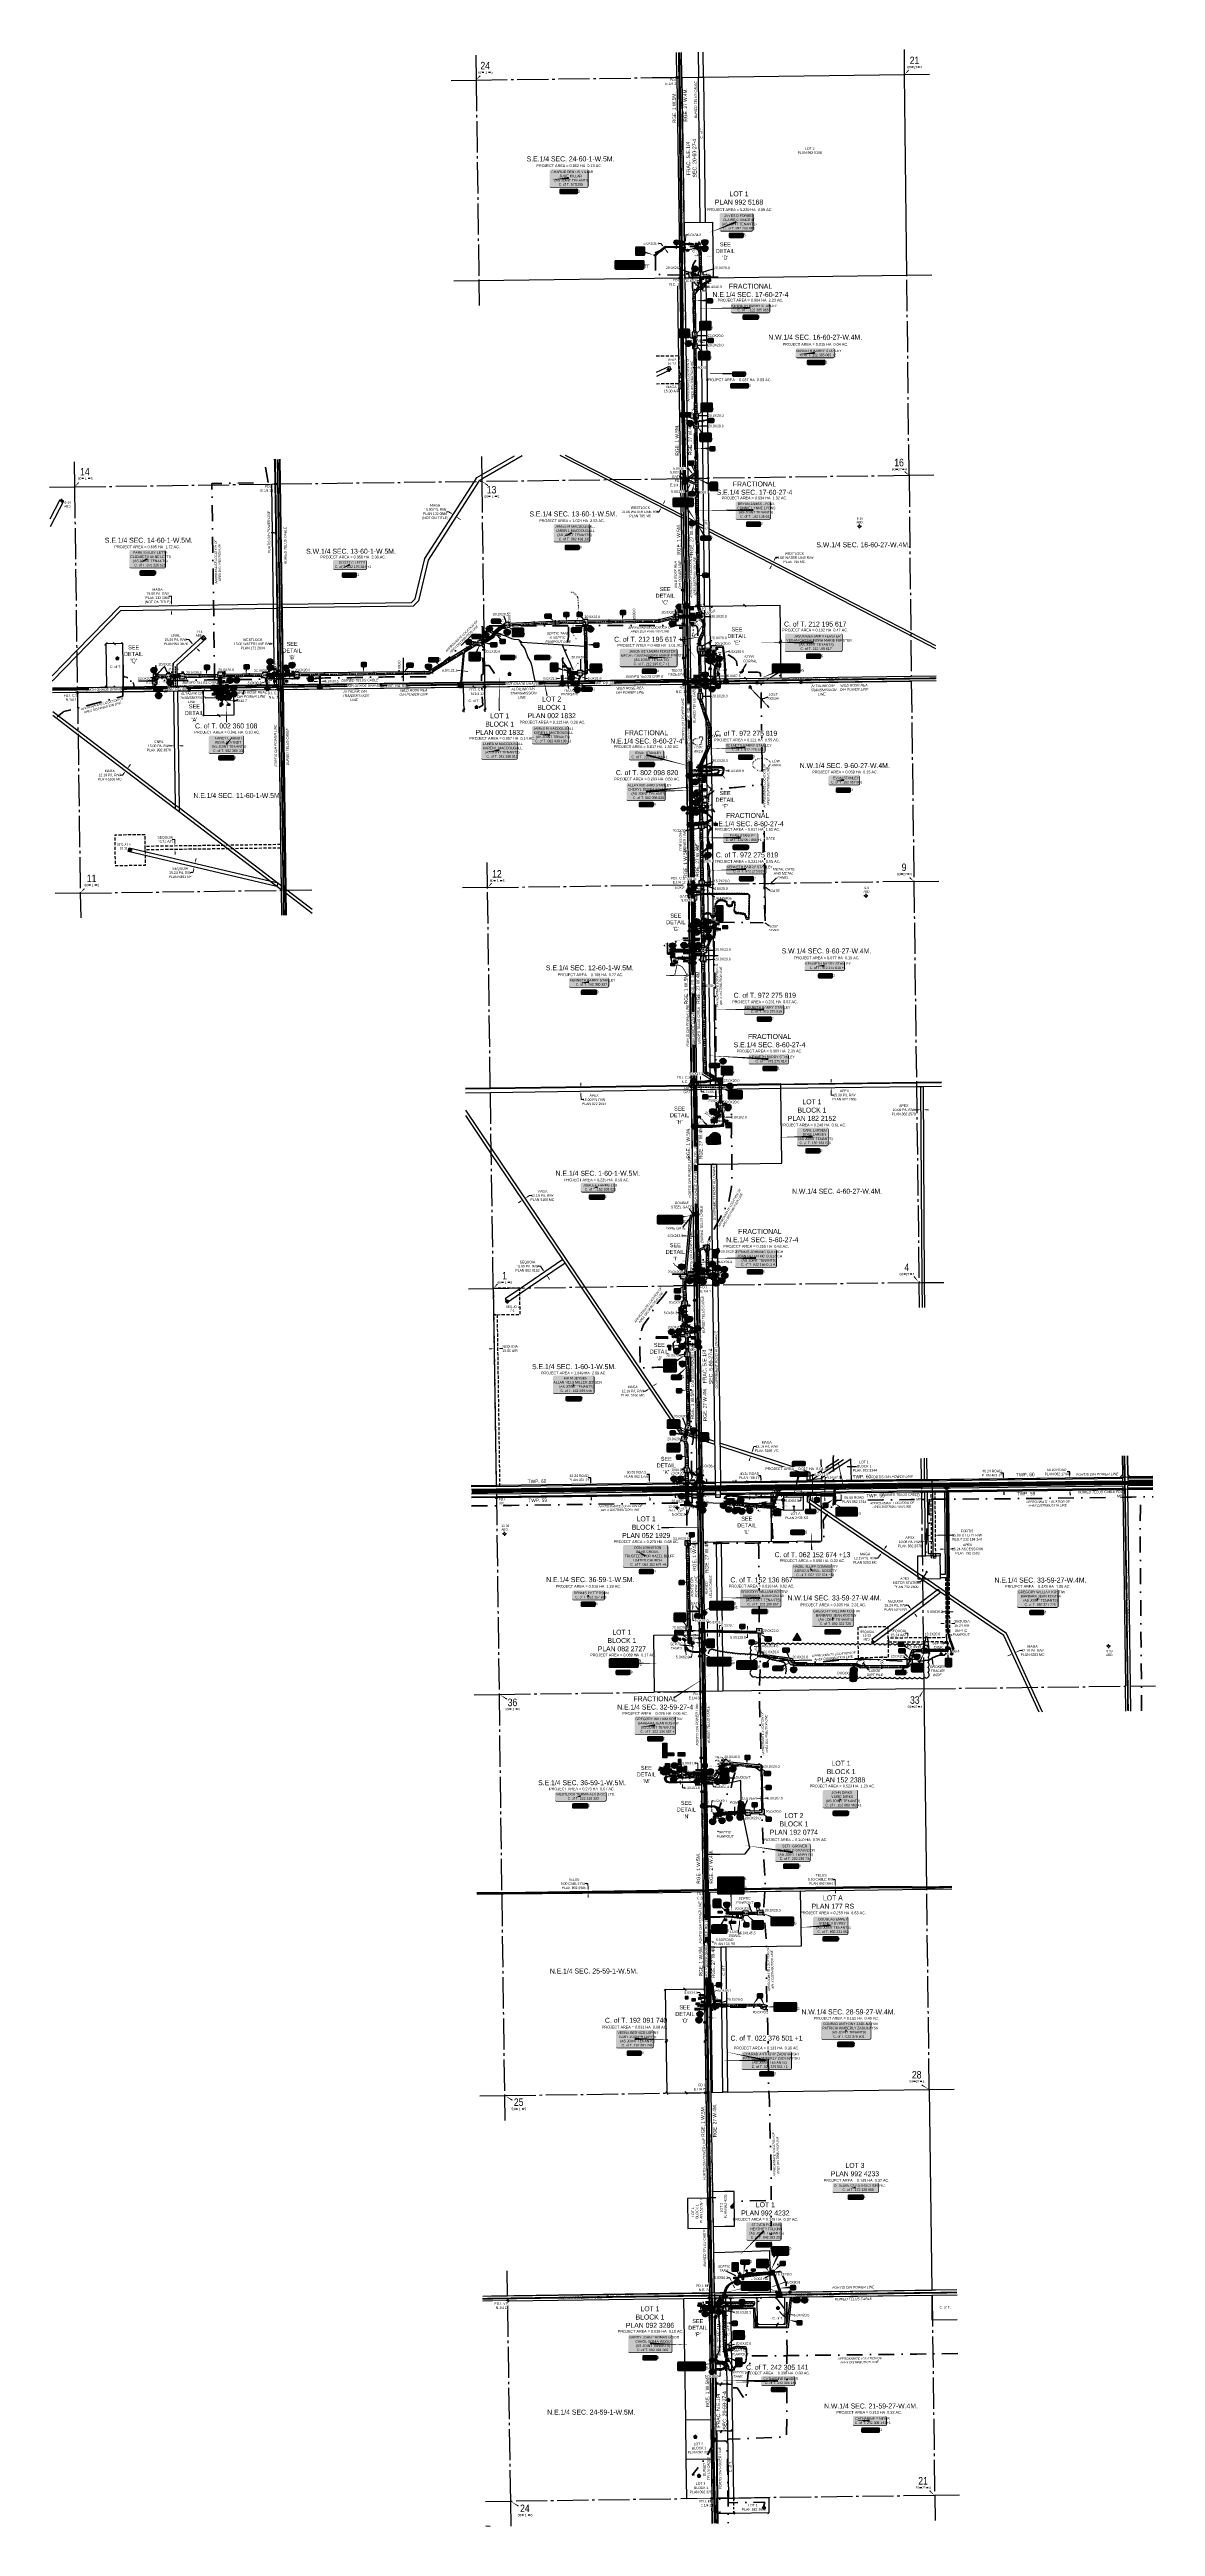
# Model space of a CAD drawing. Extents: x 57693 to 70573, y 5994359 to 6008381.
# Drawn here: x 62552 to 66984, y 5994359 to 6004293 of the extents above; entities that cross this region are included whole.
import ezdxf
from ezdxf.enums import TextEntityAlignment as Align

# ---------------------------------------------------------------- set-up
doc = ezdxf.new("R2010")
doc.units = 0
doc.header["$LTSCALE"] = 5
doc.header["$PDSIZE"] = -3
for name, pattern in [('0', [1, 1, 0]), ('COOP2', [10, 5, -1, 0, -1, 0, -1, 0, -1, 0, -1]), ('DASHDOT', [25.4, 12.7, -6.35, 0, -6.35]), ('foc-ACCESSROAD', [3.75, 2.5, -1.25]), ('foc-FLOWLINE', [3.75, 2.5, -1.25]), ('foc-QUARTERLINE', [33, 25, -3, 2, -3]), ('foc-TIELINE', [1.875, 1.25, -0.625]), ('foc-TOPO', [1, 0.2, -0.8]), ('POWERLINE5', [7.8, 2.4, -0.6, 0.6, -0.6, 0.6, -0.6, 2.4]), ('UG_PIPE', [1.875, 1.25, -0.625])]:
    doc.linetypes.add(name, pattern=pattern)
doc.layers.get('Defpoints').update_dxf_attribs({"color": 9})
for name, color, linetype in [('10', 1, 'Continuous'), ('35', 37, 'Continuous'), ('44', 7, 'Continuous'), ('7', 7, 'Continuous'), ('9', 3, 'Continuous'), ('AS-FENCE', 48, 'foc-FENCE'), ('AS-OWNER', 7, 'Continuous'), ('AS-PIPE-UG', 44, 'UG_PIPE'), ('AS-POWER', 104, 'foc-POWER'), ('AS-POWER-EXISTING', 72, 'POWERLINE5'), ('AS-POWER-EXISTING-1000', 72, 'POWERLINE5'), ('AS-POWER-EXISTING-PP', 72, 'Continuous'), ('AS-POWER-EXISTING-PP-1000', 72, 'Continuous'), ('AS-POWER-EXISTING-T-500', 72, 'Continuous'), ('AS-POWER-T', 104, 'Continuous'), ('AS-POWER-T-1000', 104, 'Continuous'), ('AS-RESIDENCE', 14, 'Continuous'), ('AS-RESIDENCE-T-1000', 14, 'Continuous'), ('AS-ROADS', 254, 'Continuous'), ('AS-SYMBOL', 7, 'Continuous'), ('AS-SYMBOL-1000', 7, 'Continuous'), ('AS-SYMBOL-500', 7, 'Continuous'), ('AS-TELEPHONE', 224, 'foc-TEL'), ('AS-TELEPHONE-T', 224, 'Continuous'), ('AS-TELEPHONE-T-1000', 224, 'Continuous'), ('C-RW', 13, 'Continuous'), ('C-SYMBOL', 7, 'Continuous'), ('C-WS-S', 8, 'Continuous'), ('CG-NOTES', 7, 'Continuous'), ('CG-NOTES-1000', 7, 'Continuous'), ('D-TXT', 6, 'Continuous'), ('D-TXT-1000', 6, 'Continuous'), ('DETAIL-T', 7, 'Continuous'), ('F-AR', 190, 'foc-ACCESSROAD'), ('F-EZE', 190, 'foc-FLOWLINE'), ('F-RW', 190, 'Continuous'), ('F-WS', 190, 'foc-ACCESSROAD'), ('F-WS-S', 8, 'Continuous'), ('F-WS-S-1000', 8, 'Continuous'), ('L-AREAREQUIRED', 7, 'Continuous'), ('L-MON', 1, 'Continuous'), ('L-MON-1000', 1, 'Continuous'), ('L-MON-T-1000', 1, 'Continuous'), ('L-QSEC', 8, 'foc-QUARTERLINE'), ('L-ROAD-T', 7, 'Continuous'), ('L-ROAD-T-1000', 7, 'Continuous'), ('L-SEC', 7, 'Continuous'), ('L-SECLBL', 7, 'Continuous'), ('L-TITLEDB', 4, 'Continuous'), ('L-TITLEDB-T', 4, 'Continuous'), ('L-TITLEDB-T-1000', 4, 'Continuous'), ('P-APEX RECON PAY ITEMS', 240, 'Continuous'), ('P-APEX RECON PAY ITEMS-1000', 240, 'Continuous'), ('P-APEX RECON PAY ITEMS-500', 240, 'Continuous'), ('P-APEX RECON-10m BUFFER', 51, 'COOP2'), ('P-APEX RECON-LINE LIST', 240, 'Continuous'), ('P-APEX RECON-URBAN', 30, 'COOP2'), ('P-APEX RECON-WORK AREA', 104, 'Continuous'), ('P-BUFFER-PURPLE', 187, 'foc-TIELINE'), ('P-BUFFER-PURPLE-T', 187, 'Continuous'), ('P-CROSSINGS', 250, 'Continuous'), ('P-CROSSINGS-1000', 250, 'Continuous'), ('REVISION 1', 70, 'Continuous'), ('T-BUSH', 110, '0'), ('T-BUSH-1000', 110, '0'), ('T-BUSH-T-1000', 110, 'Continuous'), ('T-GENERAL', 48, 'foc-TOPO'), ('T-LOW-AREA', 48, 'foc-TOPO'), ('T-SLOPE', 48, 'Continuous'), ('T-VEGETATION CHANGE', 104, 'foc-TOPO'), ('T-VEGETATION-CHANGE', 104, 'foc-TOPO'), ('T-WATER', 160, 'Continuous'), ('T-WATER-H', 133, 'Continuous'), ('T-WATER-T', 170, 'Continuous'), ('T-WATER-T-1000', 170, 'Continuous')]:
    doc.layers.add(name, color=color, linetype=linetype)
for name, color, linetype, lineweight, true_color in [('AS-FIBRE-OPTIC', 7, 'foc-FIBREOP', 9, 0xff9c38), ('AS-FIBRE-OPTIC-1000', 7, 'foc-FIBREOP', 9, 0xff9c38), ('AS-STRUCTURE', 7, 'Continuous', 30, 0x595959), ('AS-WATER PIPE', 7, 'foc-WATER', 9, 0x8ac4ff)]:
    doc.layers.add(name, color=color, linetype=linetype, lineweight=lineweight, true_color=true_color)
for name, color, linetype, lineweight in [('AS-GENERAL', 48, 'Continuous', 18), ('AS-RECON EXISTING', 151, 'DASHDOT', 40), ('C-AR-T', 13, 'Continuous', 9), ('C-RW-T', 13, 'Continuous', 9), ('C-WS-T', 13, 'Continuous', 9), ('F-AR-T', 190, 'Continuous', 9), ('F-EZE-T', 190, 'Continuous', 9), ('F-RW-T', 190, 'Continuous', 9), ('F-VCE-T', 190, 'Continuous', 9), ('F-WS-T', 190, 'Continuous', 9), ('F-WS-T-1000', 190, 'Continuous', 9), ('P-APEX RECON-TWS-T', 104, 'Continuous', 9), ('P-APEX RECON-TWS-T-1000', 104, 'Continuous', 9), ('T-TEXT', 48, 'Continuous', 18), ('T-TEXT-1000', 48, 'Continuous', 18)]:
    doc.layers.add(name, color=color, linetype=linetype, lineweight=lineweight)
for name, color, linetype, true_color in [('AS-RECON EXISTING-T', 7, 'Continuous', 0x7abdff), ('AS-RECON EXISTING-T-1000', 7, 'Continuous', 0x7abdff), ('AS-STRUCTURE-H', 7, 'Continuous', 0xa8a8a8), ('AS-STRUCTURE-T-1000', 7, 'Continuous', 0x454545), ('P-APEX RECON-TO BE DRILLED-H', 7, 'Continuous', 0xffafe1)]:
    doc.layers.add(name, color=color, linetype=linetype, true_color=true_color)
doc.styles.add('1.0', font='ARIALN.TTF', dxfattribs={"height": 1})
doc.styles.add('1.8', font='ARIALN.TTF', dxfattribs={"height": 2})
doc.styles.add('100L', font='ARIALN.TTF', dxfattribs={"height": 11})
doc.styles.add('175L', font='ARIALN.TTF', dxfattribs={"height": 10})
doc.styles.add('80', font='ARIALN.TTF', dxfattribs={"height": 10})
doc.styles.add('80CG', font='ARIALN.TTF', dxfattribs={"height": 10})
doc.styles.add('80L', font='ARIALN.TTF', dxfattribs={"height": 10})
doc.styles.add('80LS', font='ARIALNI.TTF', dxfattribs={"height": 10})
doc.styles.add('Crossing', font='ARIALN.TTF', dxfattribs={"height": 10})
doc.styles.add('foc-LtypeFont', font='ARIALN.TTF', dxfattribs={"height": 7.35})
doc.styles.add('SIMPLEX', font='ARIALN.TTF')
doc.linetypes.add('foc-FENCE', pattern='A,10,-1,["X",foc-LtypeFont,S=0.2,R=0,X=-0.625,Y=-0.75],-1.24', length=12.24)
doc.linetypes.add('foc-FIBREOP', pattern='A,10,-1,["FO",foc-LtypeFont,S=0.2,R=0,X=-0.5,Y=-0.75],-2.75', length=13.75)
doc.linetypes.add('foc-POWER', pattern='A,6,-1,["P",foc-LtypeFont,S=0.2,R=0,X=-0.625,Y=-0.75],-1.24,4', length=12.24)
doc.linetypes.add('foc-POWER-NOLINE', pattern='A,0,-4,["P",foc-LtypeFont,S=0.2,R=0,X=-0.625,Y=-0.75],-8.24', length=12.24)
doc.linetypes.add('foc-TEL', pattern='A,2,-1,["T",foc-LtypeFont,S=0.2,R=0,X=-0.425,Y=-0.75],-1.24,8', length=12.24)
doc.linetypes.add('foc-WATER', pattern='A,10,-1,["W",foc-LtypeFont,S=0.2,R=0,X=-0.425,Y=-0.75],-2', length=13)
doc.dimstyles.new('Compass 1 000', dxfattribs={"dimtxt": 1.8, "dimasz": 2, "dimexe": 0.2, "dimexo": 0.0625, "dimgap": 0.5, "dimtad": 0, "dimtih": 1, "dimtoh": 1, "dimzin": 0, "dimdsep": 46, "dimtxsty": '1.8', "dimcen": 0.1, "dimse1": 1, "dimse2": 1, "dimclrd": 256, "dimclrt": 256, "dimaunit": 1, "dimadec": 4, "dimazin": 0, "dimtfac": 0.06, "dimtofl": 0, "dimtmove": 0, "dimatfit": 0, "dimfxl": 0.2, "dimtolj": 1, "dimtzin": 0, "dimlwd": -1, "dimarcsym": 0})
doc.dimstyles.new('Compass 5 000', dxfattribs={"dimscale": 5, "dimtxt": 9, "dimasz": 2, "dimexe": 0.2, "dimexo": 0.0625, "dimgap": 0.5, "dimtad": 0, "dimtih": 1, "dimtoh": 1, "dimzin": 0, "dimdsep": 46, "dimtxsty": '80CG', "dimcen": 0.1, "dimse1": 1, "dimse2": 1, "dimclrd": 256, "dimclrt": 256, "dimaunit": 1, "dimadec": 4, "dimazin": 0, "dimtfac": 0.06, "dimtofl": 0, "dimtmove": 0, "dimatfit": 1, "dimfxl": 0.2, "dimtolj": 1, "dimtzin": 0, "dimlwd": -1, "dimarcsym": 0})
doc.dimstyles.new('Compass 500', dxfattribs={"dimscale": 0.5, "dimtxt": 0.9, "dimasz": 2, "dimexe": 0.2, "dimexo": 0.0625, "dimgap": 0.5, "dimtad": 0, "dimtih": 1, "dimtoh": 1, "dimzin": 0, "dimdsep": 46, "dimtxsty": '1.0', "dimcen": 0.1, "dimse1": 1, "dimse2": 1, "dimclrd": 256, "dimclrt": 256, "dimaunit": 1, "dimadec": 4, "dimazin": 0, "dimtfac": 0.06, "dimtofl": 0, "dimtmove": 0, "dimatfit": 0, "dimfxl": 0.2, "dimtolj": 1, "dimtzin": 0, "dimlwd": -1, "dimarcsym": 0})

# ---------------------------------------------------------------- blocks, each defined once
blk = doc.blocks.new('fdia')
at = {"color": 255, "const_width": 1}
blk.add_lwpolyline([(-0.5, 0, 1), (0.5, 0, 1)], format="xyb", close=True, dxfattribs=at)
blk = doc.blocks.new('Fdiaa')
blk.add_blockref('fdia', (0, 0))
blk = doc.blocks.new('fdib')
at = {"color": 1, "const_width": 1.6}
blk.add_lwpolyline([(-0.4, 0, 1), (0.4, 0, 1)], format="xyb", close=True, dxfattribs=at)
at = {"color": 1}
blk.add_circle((0, 0), 0.8, dxfattribs=at)
blk = doc.blocks.new('Fdibb')
blk.add_blockref('fdib', (0, 0))
blk = doc.blocks.new('fdicc')
for name in ['Fdibb', 'Fdiaa']:
    blk.add_blockref(name, (0, 0))
blk = doc.blocks.new('FDI')
blk.add_blockref('fdicc', (0, 0))
blk = doc.blocks.new('*U416')
h = blk.add_hatch(color=255)
h.dxf.hatch_style = 1
edge = h.paths.add_edge_path()
edge.add_arc((0, 1.1), 0.2, 0.6448, 180.6448, ccw=False)
edge.add_line((0.2, 1.1), (0.2, -0.2))
edge.add_line((0.2, -0.2), (0.2, -1.1))
edge.add_arc((0, -1.1), 0.2, -179.3552, 0.6448, ccw=False)
edge.add_line((-0.2, -1.1), (-0.2, 1.1))
h = blk.add_hatch(color=255)
h.dxf.hatch_style = 1
edge = h.paths.add_edge_path()
edge.add_arc((2, 0), 0.2, -89.3552, 90.6448, ccw=False)
edge.add_line((2, -0.2), (0.2, -0.2))
edge.add_line((0.2, -0.2), (0.2, 0.2))
edge.add_line((0.2, 0.2), (2, 0.2))
at = {"color": 255}
blk.add_lwpolyline([(-0.2, 1.1, -1), (0.2, 1.1), (0.2, -0.2), (0.2, -1.1, -1), (-0.2, -1.1)], format="xyb", close=True, dxfattribs=at)
at = {"color": 72, "const_width": 0.1, "flags": 128}
for points in [[(0, 1.1), (0, -1.1)], [(2, 0), (0, 0)]]:
    blk.add_lwpolyline(points, dxfattribs=at)
at = {"color": 255, "flags": 128}
blk.add_lwpolyline([(2, 0.2, -1), (2, -0.2), (0.2, -0.2), (0.2, 0.2)], format="xyb", close=True, dxfattribs=at)
blk = doc.blocks.new('POWERPOLE')
h = blk.add_hatch(color=255)
edge = h.paths.add_edge_path()
edge.add_arc((0, 0), 0.96, 0, 360)
at = {"linetype": 'Continuous'}
for p, q in [((0.7, -0.7), (-0.7, 0.7)), ((-0.7, -0.7), (0.7, 0.7))]:
    blk.add_line(p, q, dxfattribs=at)
blk.add_circle((0, 0), 0.96, dxfattribs=at)
blk = doc.blocks.new('*U417')
h = blk.add_hatch(color=255)
h.dxf.hatch_style = 1
edge = h.paths.add_edge_path()
edge.add_arc((-1.9, 0), 0.2, 89.9939, 269.9939, ccw=False)
edge.add_line((-1.9, 0.2), (-0.2, 0.2))
edge.add_line((-0.2, 0.2), (-0.2, -0.2))
edge.add_line((-0.2, -0.2), (-1.9, -0.2))
h = blk.add_hatch(color=255)
h.dxf.hatch_style = 1
edge = h.paths.add_edge_path()
edge.add_arc((0, -1.1), 0.2, 179.9939, 359.9939, ccw=False)
edge.add_line((-0.2, -1.1), (-0.2, 0.2))
edge.add_line((-0.2, 0.2), (-0.2, 1.1))
edge.add_arc((0, 1.1), 0.2, -0.0061, 179.9939, ccw=False)
edge.add_line((0.2, 1.1), (0.2, -1.1))
at = {"color": 255, "flags": 128}
blk.add_lwpolyline([(-1.9, -0.2, -1), (-1.9, 0.2), (-0.2, 0.2), (-0.2, -0.2)], format="xyb", close=True, dxfattribs=at)
at = {"color": 72, "const_width": 0.1, "flags": 128}
for points in [[(-1.9, 0), (0, 0)], [(0, -1.1), (0, 1.1)]]:
    blk.add_lwpolyline(points, dxfattribs=at)
at = {"color": 255}
blk.add_lwpolyline([(0.2, -1.1, -1), (-0.2, -1.1), (-0.2, 0.2), (-0.2, 1.1, -1), (0.2, 1.1)], format="xyb", close=True, dxfattribs=at)
blk = doc.blocks.new('*U418')
h = blk.add_hatch(color=255)
h.dxf.hatch_style = 1
edge = h.paths.add_edge_path()
edge.add_arc((-1.7, -0.4), 0.2, 103.2163, 283.2163, ccw=False)
edge.add_line((-1.7, -0.2), (-0.2, 0.1))
edge.add_line((-0.2, 0.1), (-0.1, -0.2))
edge.add_line((-0.1, -0.2), (-1.6, -0.6))
h = blk.add_hatch(color=255)
h.dxf.hatch_style = 1
edge = h.paths.add_edge_path()
edge.add_arc((0.3, -1.1), 0.2, -166.7837, 13.2163, ccw=False)
edge.add_line((0.1, -1.1), (-0.2, 0.1))
edge.add_line((-0.2, 0.1), (-0.4, 1))
edge.add_arc((-0.3, 1.1), 0.2, 13.2163, 193.2163, ccw=False)
edge.add_line((-0.1, 1.1), (0.4, -1))
at = {"color": 255, "flags": 128}
blk.add_lwpolyline([(-1.6, -0.6, -1), (-1.7, -0.2), (-0.2, 0.1), (-0.1, -0.2)], format="xyb", close=True, dxfattribs=at)
at = {"color": 72, "const_width": 0.1, "flags": 128}
for points in [[(-1.7, -0.4), (0, 0)], [(0.3, -1.1), (-0.3, 1.1)]]:
    blk.add_lwpolyline(points, dxfattribs=at)
at = {"color": 255}
blk.add_lwpolyline([(0.4, -1, -1), (0.1, -1.1), (-0.2, 0.1), (-0.4, 1, -1), (-0.1, 1.1)], format="xyb", close=True, dxfattribs=at)
blk = doc.blocks.new('*U419')
h = blk.add_hatch(color=255)
h.dxf.hatch_style = 1
edge = h.paths.add_edge_path()
edge.add_arc((0.1, 1.1), 0.2, -2.6538, 177.3462, ccw=False)
edge.add_line((0.3, 1.1), (0.2, -0.2))
edge.add_line((0.2, -0.2), (0.1, -1.1))
edge.add_arc((-0.1, -1.1), 0.2, 177.3462, 357.3462, ccw=False)
edge.add_line((-0.3, -1.1), (-0.1, 1.1))
h = blk.add_hatch(color=255)
h.dxf.hatch_style = 1
edge = h.paths.add_edge_path()
edge.add_arc((1.8, -0.1), 0.2, -92.6538, 87.3462, ccw=False)
edge.add_line((1.8, -0.3), (0.2, -0.2))
edge.add_line((0.2, -0.2), (0.2, 0.2))
edge.add_line((0.2, 0.2), (1.8, 0.1))
at = {"color": 255}
blk.add_lwpolyline([(-0.1, 1.1, -1), (0.3, 1.1), (0.2, -0.2), (0.1, -1.1, -1), (-0.3, -1.1)], format="xyb", close=True, dxfattribs=at)
at = {"color": 72, "const_width": 0.1, "flags": 128}
for points in [[(0.1, 1.1), (-0.1, -1.1)], [(1.8, -0.1), (0, 0)]]:
    blk.add_lwpolyline(points, dxfattribs=at)
at = {"color": 255, "flags": 128}
blk.add_lwpolyline([(1.8, 0.1, -1), (1.8, -0.3), (0.2, -0.2), (0.2, 0.2)], format="xyb", close=True, dxfattribs=at)
blk = doc.blocks.new('*U421')
h = blk.add_hatch(color=255)
h.dxf.hatch_style = 1
edge = h.paths.add_edge_path()
edge.add_arc((-1.3, -0.2), 0.2, 98.8383, 278.8383, ccw=False)
edge.add_line((-1.4, 0), (-0.2, 0.2))
edge.add_line((-0.2, 0.2), (-0.2, -0.2))
edge.add_line((-0.2, -0.2), (-1.3, -0.4))
h = blk.add_hatch(color=255)
h.dxf.hatch_style = 1
edge = h.paths.add_edge_path()
edge.add_arc((0.2, -1.1), 0.2, -171.1617, 8.8383, ccw=False)
edge.add_line((0, -1.1), (-0.2, 0.2))
edge.add_line((-0.2, 0.2), (-0.4, 1.1))
edge.add_arc((-0.2, 1.1), 0.2, 8.8383, 188.8383, ccw=False)
edge.add_line((0, 1.1), (0.4, -1.1))
at = {"color": 255, "flags": 128}
blk.add_lwpolyline([(-1.3, -0.4, -1), (-1.4, 0), (-0.2, 0.2), (-0.2, -0.2)], format="xyb", close=True, dxfattribs=at)
at = {"color": 72, "const_width": 0.1, "flags": 128}
for points in [[(-1.3, -0.2), (0, 0)], [(0.2, -1.1), (-0.2, 1.1)]]:
    blk.add_lwpolyline(points, dxfattribs=at)
at = {"color": 255}
blk.add_lwpolyline([(0.4, -1.1, -1), (0, -1.1), (-0.2, 0.2), (-0.4, 1.1, -1), (0, 1.1)], format="xyb", close=True, dxfattribs=at)
blk = doc.blocks.new('*U420')
h = blk.add_hatch(color=255)
h.dxf.hatch_style = 1
edge = h.paths.add_edge_path()
edge.add_arc((-0.4, 1), 0.2, 20.4745, 200.4745, ccw=False)
edge.add_line((-0.2, 1.1), (0.3, -0.1))
edge.add_line((0.3, -0.1), (0.6, -1))
edge.add_arc((0.4, -1), 0.2, -159.5255, 20.4745, ccw=False)
edge.add_line((0.2, -1.1), (-0.6, 1))
h = blk.add_hatch(color=255)
h.dxf.hatch_style = 1
edge = h.paths.add_edge_path()
edge.add_arc((1, 0.4), 0.2, -69.5255, 110.4745, ccw=False)
edge.add_line((1, 0.2), (0.3, -0.1))
edge.add_line((0.3, -0.1), (0.1, 0.3))
edge.add_line((0.1, 0.3), (0.9, 0.5))
at = {"color": 255}
blk.add_lwpolyline([(-0.6, 1, -1), (-0.2, 1.1), (0.3, -0.1), (0.6, -1, -1), (0.2, -1.1)], format="xyb", close=True, dxfattribs=at)
at = {"color": 72, "const_width": 0.1, "flags": 128}
for points in [[(-0.4, 1), (0.4, -1)], [(1, 0.4), (0, 0)]]:
    blk.add_lwpolyline(points, dxfattribs=at)
at = {"color": 255, "flags": 128}
blk.add_lwpolyline([(0.9, 0.5, -1), (1, 0.2), (0.3, -0.1), (0.1, 0.3)], format="xyb", close=True, dxfattribs=at)
blk = doc.blocks.new('*U422')
h = blk.add_hatch(color=255)
h.dxf.hatch_style = 1
edge = h.paths.add_edge_path()
edge.add_arc((-1.1, -0.3), 0.2, 106.0709, 286.0709, ccw=False)
edge.add_line((-1.1, -0.1), (-0.2, 0.1))
edge.add_line((-0.2, 0.1), (-0.1, -0.2))
edge.add_line((-0.1, -0.2), (-1, -0.5))
h = blk.add_hatch(color=255)
h.dxf.hatch_style = 1
edge = h.paths.add_edge_path()
edge.add_arc((0.3, -1.1), 0.2, -163.9291, 16.0709, ccw=False)
edge.add_line((0.1, -1.1), (-0.2, 0.1))
edge.add_line((-0.2, 0.1), (-0.5, 1))
edge.add_arc((-0.3, 1.1), 0.2, 16.0709, 196.0709, ccw=False)
edge.add_line((-0.1, 1.1), (0.5, -1))
at = {"color": 255, "flags": 128}
blk.add_lwpolyline([(-1, -0.5, -1), (-1.1, -0.1), (-0.2, 0.1), (-0.1, -0.2)], format="xyb", close=True, dxfattribs=at)
at = {"color": 72, "const_width": 0.1, "flags": 128}
for points in [[(-1.1, -0.3), (0, 0)], [(0.3, -1.1), (-0.3, 1.1)]]:
    blk.add_lwpolyline(points, dxfattribs=at)
at = {"color": 255}
blk.add_lwpolyline([(0.5, -1, -1), (0.1, -1.1), (-0.2, 0.1), (-0.5, 1, -1), (-0.1, 1.1)], format="xyb", close=True, dxfattribs=at)
blk = doc.blocks.new('*U423')
h = blk.add_hatch(color=255)
h.dxf.hatch_style = 1
edge = h.paths.add_edge_path()
edge.add_arc((0, 1.1), 0.2, 0.3269, 180.3269, ccw=False)
edge.add_line((0.2, 1.1), (0.2, -0.2))
edge.add_line((0.2, -0.2), (0.2, -1.1))
edge.add_arc((0, -1.1), 0.2, -179.6731, 0.3269, ccw=False)
edge.add_line((-0.2, -1.1), (-0.2, 1.1))
h = blk.add_hatch(color=255)
h.dxf.hatch_style = 1
edge = h.paths.add_edge_path()
edge.add_arc((1.8, 0), 0.2, -89.6731, 90.3269, ccw=False)
edge.add_line((1.8, -0.2), (0.2, -0.2))
edge.add_line((0.2, -0.2), (0.2, 0.2))
edge.add_line((0.2, 0.2), (1.8, 0.2))
at = {"color": 255}
blk.add_lwpolyline([(-0.2, 1.1, -1), (0.2, 1.1), (0.2, -0.2), (0.2, -1.1, -1), (-0.2, -1.1)], format="xyb", close=True, dxfattribs=at)
at = {"color": 72, "const_width": 0.1, "flags": 128}
for points in [[(0, 1.1), (0, -1.1)], [(1.8, 0), (0, 0)]]:
    blk.add_lwpolyline(points, dxfattribs=at)
at = {"color": 255, "flags": 128}
blk.add_lwpolyline([(1.8, 0.2, -1), (1.8, -0.2), (0.2, -0.2), (0.2, 0.2)], format="xyb", close=True, dxfattribs=at)
blk = doc.blocks.new('*U425')
h = blk.add_hatch(color=255)
h.dxf.hatch_style = 1
edge = h.paths.add_edge_path()
edge.add_arc((-0.7, 0.3), 0.2, 68.9947, 248.9947, ccw=False)
edge.add_line((-0.6, 0.5), (-0.1, 0.3))
edge.add_line((-0.1, 0.3), (-0.3, -0.1))
edge.add_line((-0.3, -0.1), (-0.8, 0.1))
h = blk.add_hatch(color=255)
h.dxf.hatch_style = 1
edge = h.paths.add_edge_path()
edge.add_arc((-0.4, -1), 0.2, 158.9947, 338.9947, ccw=False)
edge.add_line((-0.6, -1), (-0.1, 0.3))
edge.add_line((-0.1, 0.3), (0.2, 1.1))
edge.add_arc((0.4, 1), 0.2, -21.0053, 158.9947, ccw=False)
edge.add_line((0.6, 1), (-0.2, -1.1))
at = {"color": 255, "flags": 128}
blk.add_lwpolyline([(-0.8, 0.1, -1), (-0.6, 0.5), (-0.1, 0.3), (-0.3, -0.1)], format="xyb", close=True, dxfattribs=at)
at = {"color": 72, "const_width": 0.1, "flags": 128}
for points in [[(-0.7, 0.3), (0, 0)], [(-0.4, -1), (0.4, 1)]]:
    blk.add_lwpolyline(points, dxfattribs=at)
at = {"color": 255}
blk.add_lwpolyline([(-0.2, -1.1, -1), (-0.6, -1), (-0.1, 0.3), (0.2, 1.1, -1), (0.6, 1)], format="xyb", close=True, dxfattribs=at)
blk = doc.blocks.new('L-SECLBL')
at = {"layer": '9', "color": 7}
for p, q in [((-5.1, -27.8), (-12.3, -27.8)), ((20.7, -27.8), (13.5, -27.8))]:
    blk.add_line(p, q, dxfattribs=at)
at = {"layer": '10', "color": 2, "style": 'SIMPLEX'}
blk.add_attdef('SEC', text='', height=30, dxfattribs=at).set_placement((0, 0), align=Align.MIDDLE)
at = {"layer": '10', "color": 5, "style": '80L'}
blk.add_attdef('TWP', text='', height=9.5, dxfattribs=at).set_placement((-14.4, -27.4), align=Align.MIDDLE_RIGHT)
blk.add_attdef('RGE', text='', height=9.5, dxfattribs=at).set_placement((3.6, -27.4), align=Align.MIDDLE_CENTER)
blk.add_attdef('MER', text='', height=9.5, dxfattribs=at).set_placement((23.2, -27.4), align=Align.MIDDLE_LEFT)
blk = doc.blocks.new('*U464')
h = blk.add_hatch(color=59)
edge = h.paths.add_edge_path()
edge.add_line((-61.5, -37), (61.5, -37))
edge.add_arc((61.5, -31), 6, 270, 360)
edge.add_line((67.5, -31), (67.5, 29.5))
edge.add_arc((61.5, 29.5), 6, 0, 90)
edge.add_line((61.5, 35.5), (-61.5, 35.5))
edge.add_arc((-61.5, 29.5), 6, 90, 180)
edge.add_line((-67.5, 29.5), (-67.5, -31))
edge.add_arc((-61.5, -31), 6, 180, 270)
at = {"color": 1, "flags": 128}
blk.add_lwpolyline([(-110.9, -44.4, 0, 7.5, 0), (0, 0, 0, 0, 0)], format="xyseb", dxfattribs=at)
blk.add_lwpolyline([(-61.5, -37, 3, 3, 0), (61.5, -37, 3, 3, 0.414214), (67.5, -31, 3, 3, 0), (67.5, 29.5, 3, 0, 0.414214), (61.5, 35.5, 0, 0, 0), (-61.5, 35.5, 0, 0, 0.414214), (-67.5, 29.5, 0, 0, 0), (-67.5, -31, 0, 3, 0.414214)], format="xyseb", close=True, dxfattribs=at)
at = {"color": 1, "style": '80'}
blk.add_attdef('ENTER_TEXT_001', (-36, -5), '', height=10, dxfattribs=at)
blk = doc.blocks.new('*U465')
h = blk.add_hatch(color=59)
edge = h.paths.add_edge_path()
edge.add_line((-71.5, -20), (71.5, -20))
edge.add_arc((71.5, -14), 6, 270, 360)
edge.add_line((77.5, -14), (77.5, 12.5))
edge.add_arc((71.5, 12.5), 6, 0, 90)
edge.add_line((71.5, 18.5), (-71.5, 18.5))
edge.add_arc((-71.5, 12.5), 6, 90, 180)
edge.add_line((-77.5, 12.5), (-77.5, -14))
edge.add_arc((-71.5, -14), 6, 180, 270)
at = {"color": 1, "flags": 128}
blk.add_lwpolyline([(-211.2, -2.8, 0, 7.5, 0), (0, 0, 0, 0, 0)], format="xyseb", dxfattribs=at)
blk.add_lwpolyline([(-71.5, -20, 3, 3, 0), (71.5, -20, 3, 3, 0.414214), (77.5, -14, 3, 3, 0), (77.5, 12.5, 3, 0, 0.414214), (71.5, 18.5, 0, 0, 0), (-71.5, 18.5, 0, 0, 0.414214), (-77.5, 12.5, 0, 0, 0), (-77.5, -14, 0, 3, 0.414214)], format="xyseb", close=True, dxfattribs=at)
at = {"color": 1, "style": '80'}
blk.add_attdef('ENTER_TEXT_001', (-36, -5), '', height=10, dxfattribs=at)
blk = doc.blocks.new('*U467')
h = blk.add_hatch(color=59)
edge = h.paths.add_edge_path()
edge.add_line((-64, -37), (64, -37))
edge.add_arc((64, -31), 6, 270, 360)
edge.add_line((70, -31), (70, 29.5))
edge.add_arc((64, 29.5), 6, 0, 90)
edge.add_line((64, 35.5), (-64, 35.5))
edge.add_arc((-64, 29.5), 6, 90, 180)
edge.add_line((-70, 29.5), (-70, -31))
edge.add_arc((-64, -31), 6, 180, 270)
at = {"color": 1, "flags": 128}
blk.add_lwpolyline([(-232.4, -1.8, 0, 7.5, 0), (0, 0, 0, 0, 0)], format="xyseb", dxfattribs=at)
blk.add_lwpolyline([(-64, -37, 3, 3, 0), (64, -37, 3, 3, 0.414214), (70, -31, 3, 3, 0), (70, 29.5, 3, 0, 0.414214), (64, 35.5, 0, 0, 0), (-64, 35.5, 0, 0, 0.414214), (-70, 29.5, 0, 0, 0), (-70, -31, 0, 3, 0.414214)], format="xyseb", close=True, dxfattribs=at)
at = {"color": 1, "style": '80'}
blk.add_attdef('ENTER_TEXT_001', (-36, -5), '', height=10, dxfattribs=at)
blk = doc.blocks.new('*U468')
h = blk.add_hatch(color=59)
edge = h.paths.add_edge_path()
edge.add_line((-66.5, -37), (66.5, -37))
edge.add_arc((66.5, -31), 6, 270, 360)
edge.add_line((72.5, -31), (72.5, 29.5))
edge.add_arc((66.5, 29.5), 6, 0, 90)
edge.add_line((66.5, 35.5), (-66.5, 35.5))
edge.add_arc((-66.5, 29.5), 6, 90, 180)
edge.add_line((-72.5, 29.5), (-72.5, -31))
edge.add_arc((-66.5, -31), 6, 180, 270)
at = {"color": 1, "flags": 128}
blk.add_lwpolyline([(-66.5, -37, 3, 3, 0), (66.5, -37, 3, 3, 0.414214), (72.5, -31, 3, 3, 0), (72.5, 29.5, 3, 0, 0.414214), (66.5, 35.5, 0, 0, 0), (-66.5, 35.5, 0, 0, 0.414214), (-72.5, 29.5, 0, 0, 0), (-72.5, -31, 0, 3, 0.414214)], format="xyseb", close=True, dxfattribs=at)
blk.add_lwpolyline([(-32.7, -15.9, 0, 7.5, 0), (0, 0, 0, 0, 0)], format="xyseb", dxfattribs=at)
at = {"color": 1, "style": '80'}
blk.add_attdef('ENTER_TEXT_001', (-36, -5), '', height=10, dxfattribs=at)
blk = doc.blocks.new('*U469')
h = blk.add_hatch(color=59)
edge = h.paths.add_edge_path()
edge.add_line((-66.5, -37), (66.5, -37))
edge.add_arc((66.5, -31), 6, 270, 360)
edge.add_line((72.5, -31), (72.5, 29.5))
edge.add_arc((66.5, 29.5), 6, 0, 90)
edge.add_line((66.5, 35.5), (-66.5, 35.5))
edge.add_arc((-66.5, 29.5), 6, 90, 180)
edge.add_line((-72.5, 29.5), (-72.5, -31))
edge.add_arc((-66.5, -31), 6, 180, 270)
at = {"color": 1, "flags": 128}
blk.add_lwpolyline([(-66.5, -37, 3, 3, 0), (66.5, -37, 3, 3, 0.414214), (72.5, -31, 3, 3, 0), (72.5, 29.5, 3, 0, 0.414214), (66.5, 35.5, 0, 0, 0), (-66.5, 35.5, 0, 0, 0.414214), (-72.5, 29.5, 0, 0, 0), (-72.5, -31, 0, 3, 0.414214)], format="xyseb", close=True, dxfattribs=at)
blk.add_lwpolyline([(-55.3, 0, 0, 7.5, 0), (0, 0, 0, 0, 0)], format="xyseb", dxfattribs=at)
at = {"color": 1, "style": '80'}
blk.add_attdef('ENTER_TEXT_001', (-36, -5), '', height=10, dxfattribs=at)
blk = doc.blocks.new('*U470')
h = blk.add_hatch(color=59)
edge = h.paths.add_edge_path()
edge.add_line((-66.5, -37), (66.5, -37))
edge.add_arc((66.5, -31), 6, 270, 360)
edge.add_line((72.5, -31), (72.5, 29.5))
edge.add_arc((66.5, 29.5), 6, 0, 90)
edge.add_line((66.5, 35.5), (-66.5, 35.5))
edge.add_arc((-66.5, 29.5), 6, 90, 180)
edge.add_line((-72.5, 29.5), (-72.5, -31))
edge.add_arc((-66.5, -31), 6, 180, 270)
at = {"color": 1, "flags": 128}
blk.add_lwpolyline([(-66.5, -37, 3, 3, 0), (66.5, -37, 3, 3, 0.414214), (72.5, -31, 3, 3, 0), (72.5, 29.5, 3, 0, 0.414214), (66.5, 35.5, 0, 0, 0), (-66.5, 35.5, 0, 0, 0.414214), (-72.5, 29.5, 0, 0, 0), (-72.5, -31, 0, 3, 0.414214)], format="xyseb", close=True, dxfattribs=at)
blk.add_lwpolyline([(-49.9, -8.3, 0, 7.5, 0), (0, 0, 0, 0, 0)], format="xyseb", dxfattribs=at)
at = {"color": 1, "style": '80'}
blk.add_attdef('ENTER_TEXT_001', (-36, -5), '', height=10, dxfattribs=at)
blk = doc.blocks.new('*U471')
h = blk.add_hatch(color=59)
edge = h.paths.add_edge_path()
edge.add_line((-61.5, -20), (61.5, -20))
edge.add_arc((61.5, -14), 6, 270, 360)
edge.add_line((67.5, -14), (67.5, 12.5))
edge.add_arc((61.5, 12.5), 6, 0, 90)
edge.add_line((61.5, 18.5), (-61.5, 18.5))
edge.add_arc((-61.5, 12.5), 6, 90, 180)
edge.add_line((-67.5, 12.5), (-67.5, -14))
edge.add_arc((-61.5, -14), 6, 180, 270)
at = {"color": 1, "flags": 128}
blk.add_lwpolyline([(-61.5, -20, 3, 3, 0), (61.5, -20, 3, 3, 0.414214), (67.5, -14, 3, 3, 0), (67.5, 12.5, 3, 0, 0.414214), (61.5, 18.5, 0, 0, 0), (-61.5, 18.5, 0, 0, 0.414214), (-67.5, 12.5, 0, 0, 0), (-67.5, -14, 0, 3, 0.414214)], format="xyseb", close=True, dxfattribs=at)
blk.add_lwpolyline([(-32.7, -15.9, 0, 7.5, 0), (0, 0, 0, 0, 0)], format="xyseb", dxfattribs=at)
at = {"color": 1, "style": '80'}
blk.add_attdef('ENTER_TEXT_001', (-36, -5), '', height=10, dxfattribs=at)
blk = doc.blocks.new('*U472')
h = blk.add_hatch(color=59)
edge = h.paths.add_edge_path()
edge.add_line((-66.5, -37), (66.5, -37))
edge.add_arc((66.5, -31), 6, 270, 360)
edge.add_line((72.5, -31), (72.5, 29.5))
edge.add_arc((66.5, 29.5), 6, 0, 90)
edge.add_line((66.5, 35.5), (-66.5, 35.5))
edge.add_arc((-66.5, 29.5), 6, 90, 180)
edge.add_line((-72.5, 29.5), (-72.5, -31))
edge.add_arc((-66.5, -31), 6, 180, 270)
at = {"color": 1, "flags": 128}
blk.add_lwpolyline([(-66.5, -37, 3, 3, 0), (66.5, -37, 3, 3, 0.414214), (72.5, -31, 3, 3, 0), (72.5, 29.5, 3, 0, 0.414214), (66.5, 35.5, 0, 0, 0), (-66.5, 35.5, 0, 0, 0.414214), (-72.5, 29.5, 0, 0, 0), (-72.5, -31, 0, 3, 0.414214)], format="xyseb", close=True, dxfattribs=at)
blk.add_lwpolyline([(-32.7, -15.9, 0, 7.5, 0), (0, 0, 0, 0, 0)], format="xyseb", dxfattribs=at)
at = {"color": 1, "style": '80'}
blk.add_attdef('ENTER_TEXT_001', (-36, -5), '', height=10, dxfattribs=at)
blk = doc.blocks.new('*U449')
h = blk.add_hatch(color=59)
edge = h.paths.add_edge_path()
edge.add_line((-64, -37), (64, -37))
edge.add_arc((64, -31), 6, 270, 360)
edge.add_line((70, -31), (70, 29.5))
edge.add_arc((64, 29.5), 6, 0, 90)
edge.add_line((64, 35.5), (-64, 35.5))
edge.add_arc((-64, 29.5), 6, 90, 180)
edge.add_line((-70, 29.5), (-70, -31))
edge.add_arc((-64, -31), 6, 180, 270)
at = {"color": 1, "flags": 128}
blk.add_lwpolyline([(-64, -37, 3, 3, 0), (64, -37, 3, 3, 0.414214), (70, -31, 3, 3, 0), (70, 29.5, 3, 0, 0.414214), (64, 35.5, 0, 0, 0), (-64, 35.5, 0, 0, 0.414214), (-70, 29.5, 0, 0, 0), (-70, -31, 0, 3, 0.414214)], format="xyseb", close=True, dxfattribs=at)
blk.add_lwpolyline([(27.8, 32.6, 0, 7.5, 0), (0, 0, 0, 0, 0)], format="xyseb", dxfattribs=at)
at = {"color": 1, "style": '80'}
blk.add_attdef('ENTER_TEXT_001', (-36, -5), '', height=10, dxfattribs=at)
blk = doc.blocks.new('*U450')
h = blk.add_hatch(color=59)
edge = h.paths.add_edge_path()
edge.add_line((-56.5, -20), (56.5, -20))
edge.add_arc((56.5, -14), 6, 270, 360)
edge.add_line((62.5, -14), (62.5, 12.5))
edge.add_arc((56.5, 12.5), 6, 0, 90)
edge.add_line((56.5, 18.5), (-56.5, 18.5))
edge.add_arc((-56.5, 12.5), 6, 90, 180)
edge.add_line((-62.5, 12.5), (-62.5, -14))
edge.add_arc((-56.5, -14), 6, 180, 270)
at = {"color": 1, "flags": 128}
blk.add_lwpolyline([(-56.5, -20, 3, 3, 0), (56.5, -20, 3, 3, 0.414214), (62.5, -14, 3, 3, 0), (62.5, 12.5, 3, 0, 0.414214), (56.5, 18.5, 0, 0, 0), (-56.5, 18.5, 0, 0, 0.414214), (-62.5, 12.5, 0, 0, 0), (-62.5, -14, 0, 3, 0.414214)], format="xyseb", close=True, dxfattribs=at)
blk.add_lwpolyline([(-34.7, -2, 0, 7.5, 0), (0, 0, 0, 0, 0)], format="xyseb", dxfattribs=at)
at = {"color": 1, "style": '80'}
blk.add_attdef('ENTER_TEXT_001', (-36, -5), '', height=10, dxfattribs=at)
blk = doc.blocks.new('*U451')
h = blk.add_hatch(color=59)
edge = h.paths.add_edge_path()
edge.add_line((-71.5, -37), (71.5, -37))
edge.add_arc((71.5, -31), 6, 270, 360)
edge.add_line((77.5, -31), (77.5, 29.5))
edge.add_arc((71.5, 29.5), 6, 0, 90)
edge.add_line((71.5, 35.5), (-71.5, 35.5))
edge.add_arc((-71.5, 29.5), 6, 90, 180)
edge.add_line((-77.5, 29.5), (-77.5, -31))
edge.add_arc((-71.5, -31), 6, 180, 270)
at = {"color": 1, "flags": 128}
blk.add_lwpolyline([(-71.5, -37, 3, 3, 0), (71.5, -37, 3, 3, 0.414214), (77.5, -31, 3, 3, 0), (77.5, 29.5, 3, 0, 0.414214), (71.5, 35.5, 0, 0, 0), (-71.5, 35.5, 0, 0, 0.414214), (-77.5, 29.5, 0, 0, 0), (-77.5, -31, 0, 3, 0.414214)], format="xyseb", close=True, dxfattribs=at)
blk.add_lwpolyline([(202.9, 4.8, 0, 7.5, 0), (0, 0, 0, 0, 0)], format="xyseb", dxfattribs=at)
at = {"color": 1, "style": '80'}
blk.add_attdef('ENTER_TEXT_001', (-36, -5), '', height=10, dxfattribs=at)
blk = doc.blocks.new('*U452')
h = blk.add_hatch(color=59)
edge = h.paths.add_edge_path()
edge.add_line((-74, -20), (74, -20))
edge.add_arc((74, -14), 6, 270, 360)
edge.add_line((80, -14), (80, 12.5))
edge.add_arc((74, 12.5), 6, 0, 90)
edge.add_line((74, 18.5), (-74, 18.5))
edge.add_arc((-74, 12.5), 6, 90, 180)
edge.add_line((-80, 12.5), (-80, -14))
edge.add_arc((-74, -14), 6, 180, 270)
at = {"color": 1, "flags": 128}
blk.add_lwpolyline([(-74, -20, 3, 3, 0), (74, -20, 3, 3, 0.414214), (80, -14, 3, 3, 0), (80, 12.5, 3, 0, 0.414214), (74, 18.5, 0, 0, 0), (-74, 18.5, 0, 0, 0.414214), (-80, 12.5, 0, 0, 0), (-80, -14, 0, 3, 0.414214)], format="xyseb", close=True, dxfattribs=at)
blk.add_lwpolyline([(-34.7, -2, 0, 7.5, 0), (0, 0, 0, 0, 0)], format="xyseb", dxfattribs=at)
at = {"color": 1, "style": '80'}
blk.add_attdef('ENTER_TEXT_001', (-36, -5), '', height=10, dxfattribs=at)
blk = doc.blocks.new('*U453')
h = blk.add_hatch(color=59)
edge = h.paths.add_edge_path()
edge.add_line((-74, -20), (74, -20))
edge.add_arc((74, -14), 6, 270, 360)
edge.add_line((80, -14), (80, 12.5))
edge.add_arc((74, 12.5), 6, 0, 90)
edge.add_line((74, 18.5), (-74, 18.5))
edge.add_arc((-74, 12.5), 6, 90, 180)
edge.add_line((-80, 12.5), (-80, -14))
edge.add_arc((-74, -14), 6, 180, 270)
at = {"color": 1, "flags": 128}
blk.add_lwpolyline([(-262.3, 14.7, 0, 7.5, 0), (0, 0, 0, 0, 0)], format="xyseb", dxfattribs=at)
blk.add_lwpolyline([(-74, -20, 3, 3, 0), (74, -20, 3, 3, 0.414214), (80, -14, 3, 3, 0), (80, 12.5, 3, 0, 0.414214), (74, 18.5, 0, 0, 0), (-74, 18.5, 0, 0, 0.414214), (-80, 12.5, 0, 0, 0), (-80, -14, 0, 3, 0.414214)], format="xyseb", close=True, dxfattribs=at)
at = {"color": 1, "style": '80'}
blk.add_attdef('ENTER_TEXT_001', (-36, -5), '', height=10, dxfattribs=at)
blk = doc.blocks.new('*U455')
h = blk.add_hatch(color=59)
edge = h.paths.add_edge_path()
edge.add_line((-76.5, -37), (76.5, -37))
edge.add_arc((76.5, -31), 6, 270, 360)
edge.add_line((82.5, -31), (82.5, 29.5))
edge.add_arc((76.5, 29.5), 6, 0, 90)
edge.add_line((76.5, 35.5), (-76.5, 35.5))
edge.add_arc((-76.5, 29.5), 6, 90, 180)
edge.add_line((-82.5, 29.5), (-82.5, -31))
edge.add_arc((-76.5, -31), 6, 180, 270)
at = {"color": 1, "flags": 128}
blk.add_lwpolyline([(-186.8, 0, 0, 7.5, 0), (0, 0, 0, 0, 0)], format="xyseb", dxfattribs=at)
blk.add_lwpolyline([(-76.5, -37, 3, 3, 0), (76.5, -37, 3, 3, 0.414214), (82.5, -31, 3, 3, 0), (82.5, 29.5, 3, 0, 0.414214), (76.5, 35.5, 0, 0, 0), (-76.5, 35.5, 0, 0, 0.414214), (-82.5, 29.5, 0, 0, 0), (-82.5, -31, 0, 3, 0.414214)], format="xyseb", close=True, dxfattribs=at)
at = {"color": 1, "style": '80'}
blk.add_attdef('ENTER_TEXT_001', (-36, -5), '', height=10, dxfattribs=at)
blk = doc.blocks.new('*U466')
h = blk.add_hatch(color=59)
edge = h.paths.add_edge_path()
edge.add_line((-61.5, -20), (61.5, -20))
edge.add_arc((61.5, -14), 6, 270, 360)
edge.add_line((67.5, -14), (67.5, 12.5))
edge.add_arc((61.5, 12.5), 6, 0, 90)
edge.add_line((61.5, 18.5), (-61.5, 18.5))
edge.add_arc((-61.5, 12.5), 6, 90, 180)
edge.add_line((-67.5, 12.5), (-67.5, -14))
edge.add_arc((-61.5, -14), 6, 180, 270)
at = {"color": 1, "flags": 128}
blk.add_lwpolyline([(-61.5, -20, 3, 3, 0), (61.5, -20, 3, 3, 0.414214), (67.5, -14, 3, 3, 0), (67.5, 12.5, 3, 0, 0.414214), (61.5, 18.5, 0, 0, 0), (-61.5, 18.5, 0, 0, 0.414214), (-67.5, 12.5, 0, 0, 0), (-67.5, -14, 0, 3, 0.414214)], format="xyseb", close=True, dxfattribs=at)
blk.add_lwpolyline([(-16.5, -1.9, 0, 7.5, 0), (0, 0, 0, 0, 0)], format="xyseb", dxfattribs=at)
at = {"color": 1, "style": '80'}
blk.add_attdef('ENTER_TEXT_001', (-36, -5), '', height=10, dxfattribs=at)
blk = doc.blocks.new('*D473')
at = {"layer": 'C-RW-T', "transparency": 16777216}
for p, q in [((64681.2, 6000139.5), (64681.1, 6000149.5)), ((64681.7, 6000104.5), (64682, 6000081.5)), ((64682, 6000081.5), (64692, 6000081.5))]:
    blk.add_line(p, q, dxfattribs=at)
for points in [[(64682.9, 6000139.5), (64679.5, 6000139.5), (64681.3, 6000129.5)], [(64683.3, 6000104.6), (64680, 6000104.5), (64681.5, 6000114.5)]]:
    blk.add_solid(points, dxfattribs=at)
at = {"layer": 'Defpoints', "color": 0, "transparency": 16777216}
for p in [(64677.8, 6000129.5), (64678, 6000114.5), (64681.5, 6000114.5)]:
    blk.add_point(p, dxfattribs=at)
at = {"layer": 'C-RW-T', "transparency": 16777216, "insert": (64734.2, 6000081.5), "char_height": 10, "attachment_point": 5, "style": '80CG'}
blk.add_mtext('\\A1;APEX\\P15.00 P/L R/W\\PPLAN 822 2964', dxfattribs=at)
blk = doc.blocks.new('*D474')
at = {"layer": 'C-RW-T', "transparency": 16777216}
for p, q in [((65684.3, 6000153.3), (65684.2, 6000163.3)), ((65684.8, 6000118.3), (65685, 6000099.8)), ((65685, 6000099.8), (65695, 6000099.8))]:
    blk.add_line(p, q, dxfattribs=at)
for points in [[(65686, 6000153.3), (65682.6, 6000153.3), (65684.4, 6000143.3)], [(65686.4, 6000118.3), (65683.1, 6000118.3), (65684.6, 6000128.3)]]:
    blk.add_solid(points, dxfattribs=at)
at = {"layer": 'Defpoints', "color": 0, "transparency": 16777216}
for p in [(65684.6, 6000128.3), (65684.7, 6000143.3), (65684.9, 6000128.3)]:
    blk.add_point(p, dxfattribs=at)
at = {"layer": 'C-RW-T', "transparency": 16777216, "insert": (65737.3, 6000099.8), "char_height": 10, "attachment_point": 5, "style": '80CG'}
blk.add_mtext('\\A1;APEX\\P15.00 P/L R/W\\PPLAN 822 2965', dxfattribs=at)
blk = doc.blocks.new('*D475')
at = {"layer": 'C-RW-T', "transparency": 16777216}
for p, q in [((66034.4, 6000040.7), (66017.7, 6000040.6)), ((66064.4, 6000040.9), (66074.4, 6000041))]:
    blk.add_line(p, q, dxfattribs=at)
for points in [[(66034.3, 6000042.4), (66034.4, 6000039.1), (66044.4, 6000040.8)], [(66064.4, 6000042.6), (66064.4, 6000039.2), (66054.4, 6000040.9)]]:
    blk.add_solid(points, dxfattribs=at)
at = {"layer": 'Defpoints', "color": 0, "transparency": 16777216}
for p in [(66044.4, 6000040.8), (66044.4, 6000040.5), (66054.4, 6000040.5)]:
    blk.add_point(p, dxfattribs=at)
at = {"layer": 'C-RW-T', "transparency": 16777216, "insert": (65975.5, 6000040.6), "char_height": 10, "attachment_point": 5, "style": '80CG'}
blk.add_mtext('\\A1;APEX\\P10.06 P/L R/W\\PPLAN 882 2579', dxfattribs=at)
blk = doc.blocks.new('*D476')
at = {"layer": 'Defpoints', "color": 0, "transparency": 16777216}
for p in [(64334.3, 5999070.5), (64349, 5999082.7), (64349.2, 5999070.8)]:
    blk.add_point(p, dxfattribs=at)
at = {"layer": 'F-AR-T', "transparency": 16777216}
for p, q in [((64324, 5999082.2), (64314, 5999082)), ((64359, 5999082.9), (64369, 5999083))]:
    blk.add_line(p, q, dxfattribs=at)
for points in [[(64324, 5999083.9), (64324.1, 5999080.5), (64334, 5999082.4)], [(64359, 5999084.5), (64359.1, 5999081.2), (64349, 5999082.7)]]:
    blk.add_solid(points, dxfattribs=at)
at = {"layer": 'F-AR-T', "transparency": 16777216, "insert": (64397.4, 5999083), "char_height": 10, "attachment_point": 5, "style": '80CG'}
blk.add_mtext('\\A1;SEQUOIA\\P15.00 A/R', dxfattribs=at)
blk = doc.blocks.new('*D477')
at = {"layer": 'Defpoints', "color": 0, "transparency": 16777216}
for p in [(63053.6, 6001099.9), (63053.9, 6001084.6), (63054.5, 6001099.9)]:
    blk.add_point(p, dxfattribs=at)
at = {"layer": 'F-AR-T', "transparency": 16777216}
for p, q in [((63054.2, 6001124.7), (63044.2, 6001124.7)), ((63054.4, 6001109.9), (63054.2, 6001124.7)), ((63054.9, 6001074.6), (63055, 6001064.6))]:
    blk.add_line(p, q, dxfattribs=at)
for points in [[(63056.1, 6001109.9), (63052.7, 6001109.9), (63054.5, 6001099.9)], [(63056.6, 6001074.7), (63053.2, 6001074.6), (63054.8, 6001084.6)]]:
    blk.add_solid(points, dxfattribs=at)
at = {"layer": 'F-AR-T', "transparency": 16777216, "insert": (63015.9, 6001124.7), "char_height": 10, "attachment_point": 5, "style": '80CG'}
blk.add_mtext('\\A1;SEQUOIA\\P15.24 A/R', dxfattribs=at)
blk = doc.blocks.new('*D478')
at = {"layer": 'Defpoints', "color": 0, "transparency": 16777216}
for p in [(64950, 5998934.5), (64957.2, 5998924), (64960.1, 5998941.4)]:
    blk.add_point(p, dxfattribs=at)
at = {"layer": 'F-RW-T', "transparency": 16777216}
for p, q in [((64940.7, 5998912.7), (64930.7, 5998912.7)), ((64948.9, 5998918.3), (64940.7, 5998912.7)), ((64975.6, 5998936.5), (64983.8, 5998942.1))]:
    blk.add_line(p, q, dxfattribs=at)
for points in [[(64948, 5998919.7), (64949.9, 5998917), (64957.2, 5998924)], [(64974.6, 5998937.8), (64976.5, 5998935.1), (64967.3, 5998930.8)]]:
    blk.add_solid(points, dxfattribs=at)
at = {"layer": 'F-RW-T', "transparency": 16777216, "insert": (64889.1, 5998912.7), "char_height": 10, "attachment_point": 5, "style": '80CG'}
blk.add_mtext('\\A1;MAGA\\P12.19 P/L R/W\\PPLAN 5166 MC', dxfattribs=at)
blk = doc.blocks.new('*D479')
at = {"layer": 'Defpoints', "color": 0, "transparency": 16777216}
for p in [(65452.6, 6002237.2), (65453.5, 6002236.7), (65448.9, 6002227.8)]:
    blk.add_point(p, dxfattribs=at)
at = {"layer": 'F-RW-T', "transparency": 16777216}
for p, q in [((65457.2, 6002246.1), (65461.7, 6002255)), ((65461.7, 6002255), (65471.7, 6002255)), ((65443.4, 6002219.4), (65438.8, 6002210.5))]:
    blk.add_line(p, q, dxfattribs=at)
for points in [[(65455.7, 6002246.9), (65458.6, 6002245.4), (65452.6, 6002237.2)], [(65441.9, 6002220.2), (65444.8, 6002218.7), (65448, 6002228.3)]]:
    blk.add_solid(points, dxfattribs=at)
at = {"layer": 'F-RW-T', "transparency": 16777216, "insert": (65537.2, 6002255), "char_height": 10, "attachment_point": 5, "style": '80CG'}
blk.add_mtext('\\A1;WESTLOCK\\P10.06 WATER LINE R/W\\PPLAN 795 MC', dxfattribs=at)
blk = doc.blocks.new('*D480')
at = {"layer": 'Defpoints', "color": 0, "transparency": 16777216}
for p in [(64171.3, 6002430.7), (64169.2, 6002427.4), (64183.9, 6002422.6)]:
    blk.add_point(p, dxfattribs=at)
at = {"layer": 'F-RW-T', "transparency": 16777216}
for p, q in [((64152.4, 6002438.2), (64142.4, 6002438.2)), ((64160.8, 6002432.8), (64152.4, 6002438.2)), ((64190.3, 6002413.9), (64198.7, 6002408.5))]:
    blk.add_line(p, q, dxfattribs=at)
for points in [[(64161.7, 6002434.2), (64159.9, 6002431.4), (64169.2, 6002427.4)], [(64191.2, 6002415.3), (64189.4, 6002412.5), (64181.8, 6002419.3)]]:
    blk.add_solid(points, dxfattribs=at)
at = {"layer": 'F-RW-T', "transparency": 16777216, "insert": (64097.3, 6002438.2), "char_height": 10, "attachment_point": 5, "style": '80CG'}
blk.add_mtext('\\A1;MAGA\\P15.00 P/L R/W\\PPLAN 132 0880\\P(NOT ON TITLE)', dxfattribs=at)
blk = doc.blocks.new('*D481')
at = {"layer": 'Defpoints', "color": 0, "transparency": 16777216}
for p in [(63039.1, 6002061.6), (63039.3, 6002046.6), (63040.8, 6002061.6)]:
    blk.add_point(p, dxfattribs=at)
at = {"layer": 'F-RW-T', "transparency": 16777216}
for p, q in [((63040.2, 6002101.1), (63030.2, 6002101.1)), ((63040.7, 6002071.6), (63040.2, 6002101.1)), ((63041.2, 6002036.6), (63041.4, 6002026.6))]:
    blk.add_line(p, q, dxfattribs=at)
for points in [[(63042.3, 6002071.6), (63039, 6002071.6), (63040.8, 6002061.6)], [(63042.9, 6002036.7), (63039.5, 6002036.6), (63041.1, 6002046.6)]]:
    blk.add_solid(points, dxfattribs=at)
at = {"layer": 'F-RW-T', "transparency": 16777216, "insert": (62985.1, 6002101.1), "char_height": 10, "attachment_point": 5, "style": '80CG'}
blk.add_mtext('\\A1;MAGA\\P15.00 P/L R/W\\PPLAN 132 0880\\P(NOT ON TITLE)', dxfattribs=at)
blk = doc.blocks.new('*D482')
at = {"layer": 'Defpoints', "color": 0, "transparency": 16777216}
for p in [(63450.6, 6002003.4), (63465.6, 6002003.6), (63451.9, 6001909.4)]:
    blk.add_point(p, dxfattribs=at)
at = {"layer": 'F-RW-T', "transparency": 16777216}
for p, q in [((63441.9, 6001909.3), (63431.9, 6001909.2)), ((63476.9, 6001909.8), (63486.9, 6001909.9))]:
    blk.add_line(p, q, dxfattribs=at)
for points in [[(63441.9, 6001911), (63441.9, 6001907.6), (63451.9, 6001909.4)], [(63476.9, 6001911.5), (63476.9, 6001908.1), (63466.9, 6001909.7)]]:
    blk.add_solid(points, dxfattribs=at)
at = {"layer": 'F-RW-T', "transparency": 16777216, "insert": (63366.4, 6001909.2), "char_height": 10, "attachment_point": 5, "style": '80CG'}
blk.add_mtext('\\A1;WESTLOCK\\P15.00 WATER LINE R/W\\PPLAN 172 2604', dxfattribs=at)
blk = doc.blocks.new('*D483')
at = {"layer": 'Defpoints', "color": 0, "transparency": 16777216}
for p in [(63052.5, 6001500.5), (63052.7, 6001485.9), (63067.7, 6001486.1)]:
    blk.add_point(p, dxfattribs=at)
at = {"layer": 'F-RW-T', "transparency": 16777216}
for p, q in [((63042.5, 6001500.3), (63032.5, 6001500.2)), ((63077.5, 6001500.8), (63087.5, 6001501))]:
    blk.add_line(p, q, dxfattribs=at)
for points in [[(63042.5, 6001502), (63042.5, 6001498.7), (63052.5, 6001500.5)], [(63077.4, 6001502.5), (63077.5, 6001499.2), (63067.5, 6001500.7)]]:
    blk.add_solid(points, dxfattribs=at)
at = {"layer": 'F-RW-T', "transparency": 16777216, "insert": (62990.3, 6001500.2), "char_height": 10, "attachment_point": 5, "style": '80CG'}
blk.add_mtext('\\A1;CNRL\\P15.00 P/L R/W\\PPLAN 992 3876', dxfattribs=at)
blk = doc.blocks.new('*D484')
at = {"layer": 'Defpoints', "color": 0, "transparency": 16777216}
for p in [(62856.7, 6001399.3), (62874.3, 6001385.9), (62881.7, 6001395.5)]:
    blk.add_point(p, dxfattribs=at)
at = {"layer": 'F-RW-T', "transparency": 16777216}
for p, q in [((62844.6, 6001383.4), (62834.6, 6001383.4)), ((62850.6, 6001391.3), (62844.6, 6001383.4)), ((62870.2, 6001416.9), (62876.2, 6001424.9))]:
    blk.add_line(p, q, dxfattribs=at)
for points in [[(62849.3, 6001392.4), (62852, 6001390.3), (62856.7, 6001399.3)], [(62868.8, 6001417.9), (62871.5, 6001415.9), (62864.1, 6001409)]]:
    blk.add_solid(points, dxfattribs=at)
at = {"layer": 'F-RW-T', "transparency": 16777216, "insert": (62793, 6001383.4), "char_height": 10, "attachment_point": 5, "style": '80CG'}
blk.add_mtext('\\A1;MAGA\\P12.19 P/L R/W\\PPLAN 5166 MC', dxfattribs=at)
blk = doc.blocks.new('*D485')
at = {"layer": 'Defpoints', "color": 0, "transparency": 16777216}
for p in [(63131.9, 6001014.3), (63133.5, 6001013.9), (63136.9, 6001028.8)]:
    blk.add_point(p, dxfattribs=at)
at = {"layer": 'F-RW-T', "transparency": 16777216}
for p, q in [((63137.7, 6001038.8), (63140, 6001048.6)), ((63126.7, 6000991.9), (63116.7, 6000991.9)), ((63129.7, 6001004.6), (63126.7, 6000991.9))]:
    blk.add_line(p, q, dxfattribs=at)
for points in [[(63136.1, 6001039.2), (63139.3, 6001038.5), (63135.4, 6001029.1)], [(63128, 6001004.9), (63131.3, 6001004.2), (63131.9, 6001014.3)]]:
    blk.add_solid(points, dxfattribs=at)
at = {"layer": 'F-RW-T', "transparency": 16777216, "insert": (63075.8, 6000991.9), "char_height": 10, "attachment_point": 5, "style": '80CG'}
blk.add_mtext('\\A1;SEQUOIA\\P15.24 P/L R/W\\PPLAN 5361 NY', dxfattribs=at)
blk = doc.blocks.new('*D486')
at = {"layer": 'Defpoints', "color": 0, "transparency": 16777216}
for p in [(64447.7, 5999680.4), (64457.8, 5999687.2), (64458.6, 5999686.1)]:
    blk.add_point(p, dxfattribs=at)
at = {"layer": 'F-RW-T', "transparency": 16777216}
for p, q in [((64440.2, 5999673.7), (64431.9, 5999668.1)), ((64466.9, 5999691.6), (64475.2, 5999697.2)), ((64475.2, 5999697.2), (64485.2, 5999697.2))]:
    blk.add_line(p, q, dxfattribs=at)
for points in [[(64439.3, 5999675), (64441.1, 5999672.3), (64448.5, 5999679.2)], [(64466, 5999693), (64467.8, 5999690.3), (64458.6, 5999686.1)]]:
    blk.add_solid(points, dxfattribs=at)
at = {"layer": 'F-RW-T', "transparency": 16777216, "insert": (64526.8, 5999697.2), "char_height": 10, "attachment_point": 5, "style": '80CG'}
blk.add_mtext('\\A1;MAGA\\P12.19 P/L R/W\\PPLAN 5166 MC', dxfattribs=at)
blk = doc.blocks.new('*D487')
at = {"layer": 'Defpoints', "color": 0, "transparency": 16777216}
for p in [(64534.2, 5999388.7), (64535.6, 5999389.7), (64542.7, 5999376.3)]:
    blk.add_point(p, dxfattribs=at)
at = {"layer": 'F-RW-T', "transparency": 16777216}
for p, q in [((64519.5, 5999413.3), (64509.5, 5999413.3)), ((64530, 5999397.9), (64519.5, 5999413.3)), ((64549.7, 5999369), (64555.4, 5999360.8))]:
    blk.add_line(p, q, dxfattribs=at)
for points in [[(64531.4, 5999398.9), (64528.6, 5999397), (64535.6, 5999389.7)], [(64551.1, 5999370), (64548.4, 5999368.1), (64544.1, 5999377.3)]]:
    blk.add_solid(points, dxfattribs=at)
at = {"layer": 'F-RW-T', "transparency": 16777216, "insert": (64467.3, 5999413.3), "char_height": 10, "attachment_point": 5, "style": '80CG'}
blk.add_mtext('\\A1;SEQUOIA\\P15.00 P/L R/W\\PPLAN 802 0182', dxfattribs=at)
blk = doc.blocks.new('res_occ')
for points in [[(0.1, 0.9), (-1.3, -0.4), (1.5, -0.4)], [(-0.9, -1.4), (1.1, -1.4), (1.1, -0.4), (-0.9, -0.4)]]:
    blk.add_hatch(color=14).paths.add_polyline_path(points)
at = {"color": 14}
for points in [[(0.1, 0.9), (-1.3, -0.4), (1.5, -0.4)], [(-0.9, -1.4), (1.1, -1.4), (1.1, -0.4), (-0.9, -0.4)]]:
    blk.add_lwpolyline(points, close=True, dxfattribs=at)
blk = doc.blocks.new('GABD')
for p, q in [((-0.8, 0), (-1.6, 0)), ((0, 0.8), (0, 1.6)), ((1.6, 0), (0.8, 0)), ((0, -0.8), (0, -1.6))]:
    blk.add_line(p, q)
blk.add_circle((0, 0), 0.8)
blk = doc.blocks.new('GAS')
h = blk.add_hatch(color=255)
h.dxf.hatch_style = 1
edge = h.paths.add_edge_path()
edge.add_arc((0, 0), 0.9, 0, 360)
for p, q in [((-0.8, 0), (-1.6, 0)), ((-0.6, 0.6), (-1.1, 1.1)), ((0, 0.8), (0, 1.6)), ((0.6, 0.6), (1.1, 1.1)), ((1.6, 0), (0.8, 0)), ((-0.6, -0.6), (-1.1, -1.1)), ((0, -0.8), (0, -1.6)), ((1.1, -1.1), (0.6, -0.6))]:
    blk.add_line(p, q)
blk.add_circle((0, 0), 0.8)
blk = doc.blocks.new('*D488')
at = {"layer": 'Defpoints', "color": 0, "transparency": 16777216}
for p in [(64955.6, 5998543.7), (64956.3, 5998543.7), (64956.3, 5998493.8)]:
    blk.add_point(p, dxfattribs=at)
at = {"layer": 'L-TITLEDB-T', "transparency": 16777216}
for p, q in [((64955.8, 5998578.7), (64945.8, 5998578.7)), ((64956.2, 5998553.7), (64955.8, 5998578.7)), ((64957.1, 5998483.8), (64957.3, 5998473.8))]:
    blk.add_line(p, q, dxfattribs=at)
for points in [[(64957.9, 5998553.7), (64954.5, 5998553.7), (64956.3, 5998543.7)], [(64958.8, 5998483.9), (64955.5, 5998483.8), (64957, 5998493.8)]]:
    blk.add_solid(points, dxfattribs=at)
at = {"layer": 'L-TITLEDB-T', "transparency": 16777216, "insert": (64903.6, 5998578.7), "char_height": 10, "attachment_point": 5, "style": '80CG'}
blk.add_mtext('\\A1;50.00 ROAD\\PPLAN 062 1758', dxfattribs=at)
blk = doc.blocks.new('*D489')
at = {"layer": 'Defpoints', "color": 0, "transparency": 16777216}
for p in [(64721.3, 5998535.7), (64789.7, 5998536.6), (64790.2, 5998496.4)]:
    blk.add_point(p, dxfattribs=at)
at = {"layer": 'L-TITLEDB-T', "transparency": 16777216}
for p, q in [((64720.9, 5998564.8), (64710.9, 5998564.8)), ((64721.2, 5998545.6), (64720.9, 5998564.8)), ((64722, 5998485.4), (64722.1, 5998475.4))]:
    blk.add_line(p, q, dxfattribs=at)
for points in [[(64722.8, 5998545.7), (64719.5, 5998545.6), (64721.3, 5998535.7)], [(64723.7, 5998485.5), (64720.3, 5998485.4), (64721.9, 5998495.4)]]:
    blk.add_solid(points, dxfattribs=at)
at = {"layer": 'L-TITLEDB-T', "transparency": 16777216, "insert": (64674.5, 5998564.8), "char_height": 10, "attachment_point": 5, "style": '80CG'}
blk.add_mtext('\\A1;40.24 ROAD\\PPLAN 461 JY', dxfattribs=at)
blk = doc.blocks.new('*U454')
h = blk.add_hatch(color=59)
edge = h.paths.add_edge_path()
edge.add_line((-76.5, -37), (76.5, -37))
edge.add_arc((76.5, -31), 6, 270, 360)
edge.add_line((82.5, -31), (82.5, 29.5))
edge.add_arc((76.5, 29.5), 6, 0, 90)
edge.add_line((76.5, 35.5), (-76.5, 35.5))
edge.add_arc((-76.5, 29.5), 6, 90, 180)
edge.add_line((-82.5, 29.5), (-82.5, -31))
edge.add_arc((-76.5, -31), 6, 180, 270)
at = {"color": 1, "flags": 128}
blk.add_lwpolyline([(-76.5, -37, 3, 3, 0), (76.5, -37, 3, 3, 0.414214), (82.5, -31, 3, 3, 0), (82.5, 29.5, 3, 0, 0.414214), (76.5, 35.5, 0, 0, 0), (-76.5, 35.5, 0, 0, 0.414214), (-82.5, 29.5, 0, 0, 0), (-82.5, -31, 0, 3, 0.414214)], format="xyseb", close=True, dxfattribs=at)
blk.add_lwpolyline([(-3, -15.2, 0, 7.5, 0), (0, 0, 0, 0, 0)], format="xyseb", dxfattribs=at)
at = {"color": 1, "style": '80'}
blk.add_attdef('ENTER_TEXT_001', (-36, -5), '', height=10, dxfattribs=at)
blk = doc.blocks.new('*U2465')
h = blk.add_hatch(color=59)
edge = h.paths.add_edge_path()
edge.add_line((-59, -20), (59, -20))
edge.add_arc((59, -14), 6, 270, 360)
edge.add_line((65, -14), (65, 12.5))
edge.add_arc((59, 12.5), 6, 0, 90)
edge.add_line((59, 18.5), (-59, 18.5))
edge.add_arc((-59, 12.5), 6, 90, 180)
edge.add_line((-65, 12.5), (-65, -14))
edge.add_arc((-59, -14), 6, 180, 270)
at = {"color": 1, "flags": 128}
blk.add_lwpolyline([(-59, -20, 3, 3, 0), (59, -20, 3, 3, 0.414214), (65, -14, 3, 3, 0), (65, 12.5, 3, 0, 0.414214), (59, 18.5, 0, 0, 0), (-59, 18.5, 0, 0, 0.414214), (-65, 12.5, 0, 0, 0), (-65, -14, 0, 3, 0.414214)], format="xyseb", close=True, dxfattribs=at)
blk.add_lwpolyline([(-3, -15.2, 0, 7.5, 0), (0, 0, 0, 0, 0)], format="xyseb", dxfattribs=at)
at = {"color": 1, "style": '80'}
blk.add_attdef('ENTER_TEXT_001', (-36, -5), '', height=10, dxfattribs=at)
blk = doc.blocks.new('*D490')
at = {"layer": 'Defpoints', "color": 0, "transparency": 16777216}
for p in [(65403.4, 5998544.8), (65422.3, 5998545), (65422.8, 5998504.8)]:
    blk.add_point(p, dxfattribs=at)
at = {"layer": 'L-TITLEDB-T', "transparency": 16777216}
for p, q in [((65403.1, 5998573.4), (65393.1, 5998573.4)), ((65403.3, 5998554.8), (65403.1, 5998573.4)), ((65404.1, 5998494.6), (65404.2, 5998484.6))]:
    blk.add_line(p, q, dxfattribs=at)
for points in [[(65405, 5998554.8), (65401.6, 5998554.8), (65403.4, 5998544.8)], [(65405.7, 5998494.6), (65402.4, 5998494.6), (65403.9, 5998504.6)]]:
    blk.add_solid(points, dxfattribs=at)
at = {"layer": 'L-TITLEDB-T', "transparency": 16777216, "insert": (65356.7, 5998573.4), "char_height": 10, "attachment_point": 5, "style": '80CG'}
blk.add_mtext('\\A1;40.24 ROAD\\PPLAN 468 JY', dxfattribs=at)
blk = doc.blocks.new('*D491')
at = {"layer": 'Defpoints', "color": 0, "transparency": 16777216}
blk.add_point((65759.1, 5998554.2), dxfattribs=at)
at = {"layer": 'L-TITLEDB-T', "transparency": 16777216}
for p, q in [((65723.1, 5998563.8), (65723, 5998573.8)), ((65724, 5998493.7), (65724.2, 5998477.6)), ((65724.2, 5998477.6), (65734.2, 5998477.6))]:
    blk.add_line(p, q, dxfattribs=at)
for points in [[(65724.8, 5998563.8), (65721.4, 5998563.7), (65723.2, 5998553.8)], [(65725.7, 5998493.7), (65722.3, 5998493.7), (65723.9, 5998503.7)]]:
    blk.add_solid(points, dxfattribs=at)
at = {"layer": 'L-TITLEDB-T', "transparency": 16777216, "insert": (65776.4, 5998477.6), "char_height": 10, "attachment_point": 5, "style": '80CG', "bg_fill": 3, "box_fill_scale": 1.1, "bg_fill_color": 256, "bg_fill_true_color": 13158600, "bg_fill_transparency": 0}
blk.add_mtext('\\A1;50.00 ROAD\\PPLAN 062 1744', dxfattribs=at)
at = {"layer": 'Defpoints', "color": 0, "transparency": 16777216}
for p in [(65723.9, 5998503.7), (65759.7, 5998504.2)]:
    blk.add_point(p, dxfattribs=at)
blk = doc.blocks.new('*D492')
at = {"layer": 'Defpoints', "color": 0, "transparency": 16777216}
for p in [(65844.7, 5998295.1), (65851.5, 5998305.1), (65887.8, 5998265.7)]:
    blk.add_point(p, dxfattribs=at)
at = {"layer": 'F-RW-T', "transparency": 16777216}
for p, q in [((65882.1, 5998257.5), (65871.9, 5998242.5)), ((65900.3, 5998284.1), (65905.9, 5998292.3)), ((65871.9, 5998242.5), (65861.9, 5998242.5))]:
    blk.add_line(p, q, dxfattribs=at)
for points in [[(65880.8, 5998258.4), (65883.5, 5998256.5), (65887.8, 5998265.7)], [(65898.9, 5998285), (65901.6, 5998283.1), (65894.6, 5998275.8)]]:
    blk.add_solid(points, dxfattribs=at)
at = {"layer": 'F-RW-T', "transparency": 16777216, "insert": (65820.3, 5998242.5), "char_height": 10, "attachment_point": 5, "style": '80CG'}
blk.add_mtext('\\A1;MAGA\\P12.19 P/L R/W\\PPLAN 5253 MC', dxfattribs=at)
blk = doc.blocks.new('*D493')
at = {"layer": 'Defpoints', "color": 0, "transparency": 16777216}
for p in [(66421.6, 5997863.8), (66416.1, 5997846.6), (66427.2, 5997851.6)]:
    blk.add_point(p, dxfattribs=at)
at = {"layer": 'F-RW-T', "transparency": 16777216}
for p, q in [((66430.7, 5997867.9), (66439.8, 5997872.1)), ((66439.8, 5997872.1), (66449.8, 5997872.1)), ((66401.5, 5997854.5), (66392.4, 5997850.4))]:
    blk.add_line(p, q, dxfattribs=at)
for points in [[(66430.1, 5997869.4), (66431.4, 5997866.4), (66421.6, 5997863.8)], [(66400.8, 5997856.1), (66402.2, 5997853), (66410.6, 5997858.7)]]:
    blk.add_solid(points, dxfattribs=at)
at = {"layer": 'F-RW-T', "transparency": 16777216, "insert": (66491.5, 5997872.1), "char_height": 10, "attachment_point": 5, "style": '80CG'}
blk.add_mtext('\\A1;MAGA\\P12.19 P/L R/W\\PPLAN 5253 MC', dxfattribs=at)
blk = doc.blocks.new('*D494')
at = {"layer": 'Defpoints', "color": 0, "transparency": 16777216}
for p in [(65969.2, 5998009), (65978.3, 5997996.9), (66006, 5998036.7)]:
    blk.add_point(p, dxfattribs=at)
at = {"layer": 'F-RW-T', "transparency": 16777216}
for p, q in [((65993.3, 5998053.6), (65983.3, 5998053.6)), ((66000, 5998044.7), (65993.3, 5998053.6)), ((66021.2, 5998016.6), (66027.2, 5998008.6))]:
    blk.add_line(p, q, dxfattribs=at)
for points in [[(66001.3, 5998045.7), (65998.7, 5998043.7), (66006, 5998036.7)], [(66022.5, 5998017.6), (66019.8, 5998015.6), (66015.2, 5998024.5)]]:
    blk.add_solid(points, dxfattribs=at)
at = {"layer": 'F-RW-T', "transparency": 16777216, "insert": (65942.5, 5998053.6), "char_height": 10, "attachment_point": 5, "style": '80CG'}
blk.add_mtext('\\A1;SEQUOIA\\P15.24 P/L R/W\\PPLAN 5346 NY', dxfattribs=at)
blk = doc.blocks.new('*D495')
at = {"layer": 'Defpoints', "color": 0, "transparency": 16777216}
for p in [(66086.3, 5998337.4), (66101.3, 5998337.6), (66101.3, 5998334.4)]:
    blk.add_point(p, dxfattribs=at)
at = {"layer": 'F-EZE-T', "transparency": 16777216}
for p, q in [((66076.3, 5998334.1), (66066.3, 5998334)), ((66111.3, 5998334.4), (66176.5, 5998335))]:
    blk.add_line(p, q, dxfattribs=at)
for points in [[(66076.3, 5998335.8), (66076.4, 5998332.5), (66086.3, 5998334.2)], [(66111.3, 5998336.1), (66111.3, 5998332.8), (66101.3, 5998334.4)]]:
    blk.add_solid(points, dxfattribs=at)
at = {"layer": 'F-EZE-T', "transparency": 16777216, "insert": (66228.9, 5998335), "char_height": 10, "attachment_point": 5, "style": '80CG'}
blk.add_mtext('\\A1;FORTIS\\P15.00 UTILITY R/W\\PREG.# 212 194 240', dxfattribs=at)
blk = doc.blocks.new('*D496')
at = {"layer": 'C-AR-T', "transparency": 16777216}
for p, q in [((66131.6, 5998279), (66121.6, 5998279)), ((66166.9, 5998279.4), (66176.9, 5998279.4))]:
    blk.add_line(p, q, dxfattribs=at)
for points in [[(66131.6, 5998280.7), (66131.6, 5998277.4), (66141.6, 5998279.1)], [(66166.8, 5998281), (66166.9, 5998277.7), (66156.9, 5998279.3)]]:
    blk.add_solid(points, dxfattribs=at)
at = {"layer": 'Defpoints', "color": 0, "transparency": 16777216}
for p in [(66141.7, 5998265.9), (66156.9, 5998279.3), (66157, 5998266)]:
    blk.add_point(p, dxfattribs=at)
at = {"layer": 'C-AR-T', "transparency": 16777216, "insert": (66230.9, 5998279.4), "char_height": 10, "attachment_point": 5, "style": '80CG'}
blk.add_mtext('\\A1;APEX\\P15.24 ACCESS R/W\\PPLAN 792 2500', dxfattribs=at)
blk = doc.blocks.new('*D497')
at = {"layer": 'C-RW-T', "transparency": 16777216}
for p, q in [((66052.1, 5998308.5), (66042.1, 5998308.3)), ((66082.2, 5998308.8), (66092.2, 5998309))]:
    blk.add_line(p, q, dxfattribs=at)
for points in [[(66052.1, 5998310.1), (66052.1, 5998306.8), (66062.1, 5998308.6)], [(66082.1, 5998310.5), (66082.2, 5998307.2), (66072.2, 5998308.7)]]:
    blk.add_solid(points, dxfattribs=at)
at = {"layer": 'Defpoints', "color": 0, "transparency": 16777216}
for p in [(66062.1, 5998308.6), (66062.1, 5998307.2), (66072.2, 5998307.3)]:
    blk.add_point(p, dxfattribs=at)
at = {"layer": 'C-RW-T', "transparency": 16777216, "insert": (65999.9, 5998308.3), "char_height": 10, "attachment_point": 5, "style": '80CG'}
blk.add_mtext('\\A1;APEX\\P10.06 P/L R/W\\PPLAN 882 2579', dxfattribs=at)
blk = doc.blocks.new('*D498')
at = {"layer": 'Defpoints', "color": 0, "transparency": 16777216}
for p in [(66499.8, 5998563.4), (66640.7, 5998565.3), (66500.5, 5998513.6)]:
    blk.add_point(p, dxfattribs=at)
at = {"layer": 'L-TITLEDB-T', "transparency": 16777216}
for p, q in [((66640.3, 5998588.6), (66630.3, 5998588.6)), ((66640.5, 5998575.3), (66640.3, 5998588.6)), ((66641.4, 5998505.5), (66641.6, 5998495.5))]:
    blk.add_line(p, q, dxfattribs=at)
for points in [[(66642.2, 5998575.3), (66638.9, 5998575.3), (66640.7, 5998565.3)], [(66643.1, 5998505.5), (66639.8, 5998505.5), (66641.3, 5998515.5)]]:
    blk.add_solid(points, dxfattribs=at)
at = {"layer": 'L-TITLEDB-T', "transparency": 16777216, "insert": (66588.1, 5998588.6), "char_height": 10, "attachment_point": 5, "style": '80CG'}
blk.add_mtext('\\A1;50.00 ROAD\\PPLAN 062 1744', dxfattribs=at)
blk = doc.blocks.new('*D499')
at = {"layer": 'Defpoints', "color": 0, "transparency": 16777216}
for p in [(66375.2, 5998557), (66409.2, 5998557.4), (66409.7, 5998517.2)]:
    blk.add_point(p, dxfattribs=at)
at = {"layer": 'L-TITLEDB-T', "transparency": 16777216}
for p, q in [((66374.8, 5998583.5), (66364.8, 5998583.5)), ((66375.1, 5998567), (66374.8, 5998583.5)), ((66375.8, 5998506.8), (66375.9, 5998496.8))]:
    blk.add_line(p, q, dxfattribs=at)
for points in [[(66376.7, 5998567), (66373.4, 5998567), (66375.2, 5998557)], [(66377.5, 5998506.8), (66374.1, 5998506.8), (66375.7, 5998516.8)]]:
    blk.add_solid(points, dxfattribs=at)
at = {"layer": 'L-TITLEDB-T', "transparency": 16777216, "insert": (66328.4, 5998583.5), "char_height": 10, "attachment_point": 5, "style": '80CG'}
blk.add_mtext('\\A1;40.24 ROAD\\PPLAN 468 JY', dxfattribs=at)
blk = doc.blocks.new('*U461')
h = blk.add_hatch(color=59)
edge = h.paths.add_edge_path()
edge.add_line((-96.5, -20), (96.5, -20))
edge.add_arc((96.5, -14), 6, 270, 360)
edge.add_line((102.5, -14), (102.5, 12.5))
edge.add_arc((96.5, 12.5), 6, 0, 90)
edge.add_line((96.5, 18.5), (-96.5, 18.5))
edge.add_arc((-96.5, 12.5), 6, 90, 180)
edge.add_line((-102.5, 12.5), (-102.5, -14))
edge.add_arc((-96.5, -14), 6, 180, 270)
at = {"color": 1, "flags": 128}
blk.add_lwpolyline([(-96.5, -20, 3, 3, 0), (96.5, -20, 3, 3, 0.414214), (102.5, -14, 3, 3, 0), (102.5, 12.5, 3, 0, 0.414214), (96.5, 18.5, 0, 0, 0), (-96.5, 18.5, 0, 0, 0.414214), (-102.5, 12.5, 0, 0, 0), (-102.5, -14, 0, 3, 0.414214)], format="xyseb", close=True, dxfattribs=at)
blk.add_lwpolyline([(-16.5, -1.9, 0, 7.5, 0), (0, 0, 0, 0, 0)], format="xyseb", dxfattribs=at)
at = {"color": 1, "style": '80'}
blk.add_attdef('ENTER_TEXT_001', (-36, -5), '', height=10, dxfattribs=at)
blk = doc.blocks.new('*D500')
at = {"layer": 'Defpoints', "color": 0, "transparency": 16777216}
for p in [(64710.3, 5996906.8), (64711.5, 5996906.8), (64711.6, 5996901.8)]:
    blk.add_point(p, dxfattribs=at)
at = {"layer": 'F-RW-T', "transparency": 16777216}
for p, q in [((64709.8, 5996937.4), (64699.8, 5996937.4)), ((64710.1, 5996916.8), (64709.8, 5996937.4)), ((64710.5, 5996891.8), (64710.6, 5996881.8))]:
    blk.add_line(p, q, dxfattribs=at)
for points in [[(64711.8, 5996916.8), (64708.5, 5996916.8), (64710.3, 5996906.8)], [(64712.1, 5996891.8), (64708.8, 5996891.8), (64710.3, 5996901.8)]]:
    blk.add_solid(points, dxfattribs=at)
at = {"layer": 'F-RW-T', "transparency": 16777216, "insert": (64653.4, 5996937.4), "char_height": 10, "attachment_point": 5, "style": '80CG'}
blk.add_mtext('\\A1;TELUS\\P5.00 CABLE R/W\\PPLAN 892 0985', dxfattribs=at)
blk = doc.blocks.new('*D501')
at = {"layer": 'Defpoints', "color": 0, "transparency": 16777216}
for p in [(65701, 5996923.7), (65701, 5996923.7), (65701.1, 5996918.7)]:
    blk.add_point(p, dxfattribs=at)
at = {"layer": 'F-RW-T', "transparency": 16777216}
for p, q in [((65700.5, 5996954.5), (65690.5, 5996954.5)), ((65700.8, 5996933.7), (65700.5, 5996954.5)), ((65701.2, 5996908.7), (65701.3, 5996898.7))]:
    blk.add_line(p, q, dxfattribs=at)
for points in [[(65702.5, 5996933.7), (65699.2, 5996933.6), (65701, 5996923.7)], [(65702.8, 5996908.7), (65699.5, 5996908.7), (65701, 5996918.7)]]:
    blk.add_solid(points, dxfattribs=at)
at = {"layer": 'F-RW-T', "transparency": 16777216, "insert": (65644.1, 5996954.5), "char_height": 10, "attachment_point": 5, "style": '80CG'}
blk.add_mtext('\\A1;TELUS\\P5.00 CABLE R/W\\PPLAN 892 0985', dxfattribs=at)
blk = doc.blocks.new('*U462')
h = blk.add_hatch(color=59)
edge = h.paths.add_edge_path()
edge.add_line((-76.5, -37), (76.5, -37))
edge.add_arc((76.5, -31), 6, 270, 360)
edge.add_line((82.5, -31), (82.5, 29.5))
edge.add_arc((76.5, 29.5), 6, 0, 90)
edge.add_line((76.5, 35.5), (-76.5, 35.5))
edge.add_arc((-76.5, 29.5), 6, 90, 180)
edge.add_line((-82.5, 29.5), (-82.5, -31))
edge.add_arc((-76.5, -31), 6, 180, 270)
at = {"color": 1, "flags": 128}
blk.add_lwpolyline([(-76.5, -37, 3, 3, 0), (76.5, -37, 3, 3, 0.414214), (82.5, -31, 3, 3, 0), (82.5, 29.5, 3, 0, 0.414214), (76.5, 35.5, 0, 0, 0), (-76.5, 35.5, 0, 0, 0.414214), (-82.5, 29.5, 0, 0, 0), (-82.5, -31, 0, 3, 0.414214)], format="xyseb", close=True, dxfattribs=at)
blk.add_lwpolyline([(-54.5, -7.2, 0, 7.5, 0), (0, 0, 0, 0, 0)], format="xyseb", dxfattribs=at)
at = {"color": 1, "style": '80'}
blk.add_attdef('ENTER_TEXT_001', (-36, -5), '', height=10, dxfattribs=at)
blk = doc.blocks.new('*U463')
h = blk.add_hatch(color=59)
edge = h.paths.add_edge_path()
edge.add_line((-64, -37), (64, -37))
edge.add_arc((64, -31), 6, 270, 360)
edge.add_line((70, -31), (70, 29.5))
edge.add_arc((64, 29.5), 6, 0, 90)
edge.add_line((64, 35.5), (-64, 35.5))
edge.add_arc((-64, 29.5), 6, 90, 180)
edge.add_line((-70, 29.5), (-70, -31))
edge.add_arc((-64, -31), 6, 180, 270)
at = {"color": 1, "flags": 128}
blk.add_lwpolyline([(-64, -37, 3, 3, 0), (64, -37, 3, 3, 0.414214), (70, -31, 3, 3, 0), (70, 29.5, 3, 0, 0.414214), (64, 35.5, 0, 0, 0), (-64, 35.5, 0, 0, 0.414214), (-70, 29.5, 0, 0, 0), (-70, -31, 0, 3, 0.414214)], format="xyseb", close=True, dxfattribs=at)
blk.add_lwpolyline([(-3, -15.2, 0, 7.5, 0), (0, 0, 0, 0, 0)], format="xyseb", dxfattribs=at)
at = {"color": 1, "style": '80'}
blk.add_attdef('ENTER_TEXT_001', (-36, -5), '', height=10, dxfattribs=at)
blk = doc.blocks.new('*D502')
at = {"layer": 'L-TITLEDB-T', "transparency": 16777216}
for p, q in [((65184.7, 5996703.5), (65174.7, 5996703.4)), ((65209.3, 5996703.9), (65220.2, 5996704.1))]:
    blk.add_line(p, q, dxfattribs=at)
for points in [[(65184.7, 5996705.2), (65184.7, 5996701.9), (65194.7, 5996703.7)], [(65209.3, 5996705.6), (65209.3, 5996702.2), (65199.3, 5996703.8)]]:
    blk.add_solid(points, dxfattribs=at)
at = {"layer": 'L-TITLEDB-T', "transparency": 16777216, "insert": (65257.6, 5996704.1), "char_height": 10, "attachment_point": 5, "style": '80CG', "bg_fill": 3, "box_fill_scale": 1.1, "bg_fill_color": 256, "bg_fill_true_color": 13158600, "bg_fill_transparency": 0}
blk.add_mtext('\\A1;5.03 ROAD\\PPLAN 136 RS', dxfattribs=at)
at = {"layer": 'Defpoints', "color": 0, "transparency": 16777216}
for p in [(65194, 5996753.5), (65198.6, 5996753.5), (65199.3, 5996703.8)]:
    blk.add_point(p, dxfattribs=at)
blk = doc.blocks.new('*U456')
h = blk.add_hatch(color=59)
edge = h.paths.add_edge_path()
edge.add_line((-94, -37), (94, -37))
edge.add_arc((94, -31), 6, 270, 360)
edge.add_line((100, -31), (100, 29.5))
edge.add_arc((94, 29.5), 6, 0, 90)
edge.add_line((94, 35.5), (-94, 35.5))
edge.add_arc((-94, 29.5), 6, 90, 180)
edge.add_line((-100, 29.5), (-100, -31))
edge.add_arc((-94, -31), 6, 180, 270)
at = {"color": 1, "flags": 128}
blk.add_lwpolyline([(-94, -37, 3, 3, 0), (94, -37, 3, 3, 0.414214), (100, -31, 3, 3, 0), (100, 29.5, 3, 0, 0.414214), (94, 35.5, 0, 0, 0), (-94, 35.5, 0, 0, 0.414214), (-100, 29.5, 0, 0, 0), (-100, -31, 0, 3, 0.414214)], format="xyseb", close=True, dxfattribs=at)
blk.add_lwpolyline([(-3, -15.2, 0, 7.5, 0), (0, 0, 0, 0, 0)], format="xyseb", dxfattribs=at)
at = {"color": 1, "style": '80'}
blk.add_attdef('ENTER_TEXT_001', (-36, -5), '', height=10, dxfattribs=at)
blk = doc.blocks.new('*U457')
h = blk.add_hatch(color=59)
edge = h.paths.add_edge_path()
edge.add_line((-94, -37), (94, -37))
edge.add_arc((94, -31), 6, 270, 360)
edge.add_line((100, -31), (100, 29.5))
edge.add_arc((94, 29.5), 6, 0, 90)
edge.add_line((94, 35.5), (-94, 35.5))
edge.add_arc((-94, 29.5), 6, 90, 180)
edge.add_line((-100, 29.5), (-100, -31))
edge.add_arc((-94, -31), 6, 180, 270)
at = {"color": 1, "flags": 128}
blk.add_lwpolyline([(-195.6, -1.6, 0, 7.5, 0), (0, 0, 0, 0, 0)], format="xyseb", dxfattribs=at)
blk.add_lwpolyline([(-94, -37, 3, 3, 0), (94, -37, 3, 3, 0.414214), (100, -31, 3, 3, 0), (100, 29.5, 3, 0, 0.414214), (94, 35.5, 0, 0, 0), (-94, 35.5, 0, 0, 0.414214), (-100, 29.5, 0, 0, 0), (-100, -31, 0, 3, 0.414214)], format="xyseb", close=True, dxfattribs=at)
at = {"color": 1, "style": '80'}
blk.add_attdef('ENTER_TEXT_001', (-36, -5), '', height=10, dxfattribs=at)
blk = doc.blocks.new('*U458')
h = blk.add_hatch(color=59)
edge = h.paths.add_edge_path()
edge.add_line((-69, -37), (69, -37))
edge.add_arc((69, -31), 6, 270, 360)
edge.add_line((75, -31), (75, 29.5))
edge.add_arc((69, 29.5), 6, 0, 90)
edge.add_line((69, 35.5), (-69, 35.5))
edge.add_arc((-69, 29.5), 6, 90, 180)
edge.add_line((-75, 29.5), (-75, -31))
edge.add_arc((-69, -31), 6, 180, 270)
at = {"color": 1, "flags": 128}
blk.add_lwpolyline([(-69, -37, 3, 3, 0), (69, -37, 3, 3, 0.414214), (75, -31, 3, 3, 0), (75, 29.5, 3, 0, 0.414214), (69, 35.5, 0, 0, 0), (-69, 35.5, 0, 0, 0.414214), (-75, 29.5, 0, 0, 0), (-75, -31, 0, 3, 0.414214)], format="xyseb", close=True, dxfattribs=at)
blk.add_lwpolyline([(145.1, -2.3, 0, 7.5, 0), (0, 0, 0, 0, 0)], format="xyseb", dxfattribs=at)
at = {"color": 1, "style": '80'}
blk.add_attdef('ENTER_TEXT_001', (-36, -5), '', height=10, dxfattribs=at)
blk = doc.blocks.new('*U459')
h = blk.add_hatch(color=59)
edge = h.paths.add_edge_path()
edge.add_line((-86.5, -20), (86.5, -20))
edge.add_arc((86.5, -14), 6, 270, 360)
edge.add_line((92.5, -14), (92.5, 12.5))
edge.add_arc((86.5, 12.5), 6, 0, 90)
edge.add_line((86.5, 18.5), (-86.5, 18.5))
edge.add_arc((-86.5, 12.5), 6, 90, 180)
edge.add_line((-92.5, 12.5), (-92.5, -14))
edge.add_arc((-86.5, -14), 6, 180, 270)
at = {"color": 1, "flags": 128}
blk.add_lwpolyline([(-86.5, -20, 3, 3, 0), (86.5, -20, 3, 3, 0.414214), (92.5, -14, 3, 3, 0), (92.5, 12.5, 3, 0, 0.414214), (86.5, 18.5, 0, 0, 0), (-86.5, 18.5, 0, 0, 0.414214), (-92.5, 12.5, 0, 0, 0), (-92.5, -14, 0, 3, 0.414214)], format="xyseb", close=True, dxfattribs=at)
blk.add_lwpolyline([(-16.5, -1.9, 0, 7.5, 0), (0, 0, 0, 0, 0)], format="xyseb", dxfattribs=at)
at = {"color": 1, "style": '80'}
blk.add_attdef('ENTER_TEXT_001', (-36, -5), '', height=10, dxfattribs=at)
blk = doc.blocks.new('*U2458')
h = blk.add_hatch(color=59)
edge = h.paths.add_edge_path()
edge.add_line((-64, -37), (64, -37))
edge.add_arc((64, -31), 6, 270, 360)
edge.add_line((70, -31), (70, 29.5))
edge.add_arc((64, 29.5), 6, 0, 90)
edge.add_line((64, 35.5), (-64, 35.5))
edge.add_arc((-64, 29.5), 6, 90, 180)
edge.add_line((-70, 29.5), (-70, -31))
edge.add_arc((-64, -31), 6, 180, 270)
at = {"color": 1, "flags": 128}
blk.add_lwpolyline([(-96.5, -97.8, 0, 7.5, 0), (0, 0, 0, 0, 0)], format="xyseb", dxfattribs=at)
blk.add_lwpolyline([(-64, -37, 3, 3, 0), (64, -37, 3, 3, 0.414214), (70, -31, 3, 3, 0), (70, 29.5, 3, 0, 0.414214), (64, 35.5, 0, 0, 0), (-64, 35.5, 0, 0, 0.414214), (-70, 29.5, 0, 0, 0), (-70, -31, 0, 3, 0.414214)], format="xyseb", close=True, dxfattribs=at)
at = {"color": 1, "style": '80'}
blk.add_attdef('ENTER_TEXT_001', (-36, -5), '', height=10, dxfattribs=at)
blk = doc.blocks.new('*U430')
h = blk.add_hatch(color=59)
edge = h.paths.add_edge_path()
edge.add_line((-81.5, -37), (81.5, -37))
edge.add_arc((81.5, -31), 6, 270, 360)
edge.add_line((87.5, -31), (87.5, 29.5))
edge.add_arc((81.5, 29.5), 6, 0, 90)
edge.add_line((81.5, 35.5), (-81.5, 35.5))
edge.add_arc((-81.5, 29.5), 6, 90, 180)
edge.add_line((-87.5, 29.5), (-87.5, -31))
edge.add_arc((-81.5, -31), 6, 180, 270)
at = {"color": 1, "flags": 128}
blk.add_lwpolyline([(-81.5, -37, 3, 3, 0), (81.5, -37, 3, 3, 0.414214), (87.5, -31, 3, 3, 0), (87.5, 29.5, 3, 0, 0.414214), (81.5, 35.5, 0, 0, 0), (-81.5, 35.5, 0, 0, 0.414214), (-87.5, 29.5, 0, 0, 0), (-87.5, -31, 0, 3, 0.414214)], format="xyseb", close=True, dxfattribs=at)
blk.add_lwpolyline([(156.5, -5.8, 0, 7.5, 0), (0, 0, 0, 0, 0)], format="xyseb", dxfattribs=at)
at = {"color": 1, "style": '80'}
blk.add_attdef('ENTER_TEXT_001', (-36, -5), '', height=10, dxfattribs=at)
blk = doc.blocks.new('*U431')
h = blk.add_hatch(color=59)
edge = h.paths.add_edge_path()
edge.add_line((-109, -37), (109, -37))
edge.add_arc((109, -31), 6, 270, 360)
edge.add_line((115, -31), (115, 29.5))
edge.add_arc((109, 29.5), 6, 0, 90)
edge.add_line((109, 35.5), (-109, 35.5))
edge.add_arc((-109, 29.5), 6, 90, 180)
edge.add_line((-115, 29.5), (-115, -31))
edge.add_arc((-109, -31), 6, 180, 270)
at = {"color": 1, "flags": 128}
blk.add_lwpolyline([(-109, -37, 3, 3, 0), (109, -37, 3, 3, 0.414214), (115, -31, 3, 3, 0), (115, 29.5, 3, 0, 0.414214), (109, 35.5, 0, 0, 0), (-109, 35.5, 0, 0, 0.414214), (-115, 29.5, 0, 0, 0), (-115, -31, 0, 3, 0.414214)], format="xyseb", close=True, dxfattribs=at)
blk.add_lwpolyline([(97.6, 0.4, 0, 7.5, 0), (0, 0, 0, 0, 0)], format="xyseb", dxfattribs=at)
at = {"color": 1, "style": '80'}
blk.add_attdef('ENTER_TEXT_001', (-36, -5), '', height=10, dxfattribs=at)
blk = doc.blocks.new('*U432')
h = blk.add_hatch(color=59)
edge = h.paths.add_edge_path()
edge.add_line((-56.5, -37), (56.5, -37))
edge.add_arc((56.5, -31), 6, 270, 360)
edge.add_line((62.5, -31), (62.5, 29.5))
edge.add_arc((56.5, 29.5), 6, 0, 90)
edge.add_line((56.5, 35.5), (-56.5, 35.5))
edge.add_arc((-56.5, 29.5), 6, 90, 180)
edge.add_line((-62.5, 29.5), (-62.5, -31))
edge.add_arc((-56.5, -31), 6, 180, 270)
at = {"color": 1, "flags": 128}
blk.add_lwpolyline([(-147.4, -3, 0, 7.5, 0), (0, 0, 0, 0, 0)], format="xyseb", dxfattribs=at)
blk.add_lwpolyline([(-56.5, -37, 3, 3, 0), (56.5, -37, 3, 3, 0.414214), (62.5, -31, 3, 3, 0), (62.5, 29.5, 3, 0, 0.414214), (56.5, 35.5, 0, 0, 0), (-56.5, 35.5, 0, 0, 0.414214), (-62.5, 29.5, 0, 0, 0), (-62.5, -31, 0, 3, 0.414214)], format="xyseb", close=True, dxfattribs=at)
at = {"color": 1, "style": '80'}
blk.add_attdef('ENTER_TEXT_001', (-36, -5), '', height=10, dxfattribs=at)
blk = doc.blocks.new('*U433')
h = blk.add_hatch(color=59)
edge = h.paths.add_edge_path()
edge.add_line((-54, -20), (54, -20))
edge.add_arc((54, -14), 6, 270, 360)
edge.add_line((60, -14), (60, 12.5))
edge.add_arc((54, 12.5), 6, 0, 90)
edge.add_line((54, 18.5), (-54, 18.5))
edge.add_arc((-54, 12.5), 6, 90, 180)
edge.add_line((-60, 12.5), (-60, -14))
edge.add_arc((-54, -14), 6, 180, 270)
at = {"color": 1, "flags": 128}
blk.add_lwpolyline([(-54, -20, 3, 3, 0), (54, -20, 3, 3, 0.414214), (60, -14, 3, 3, 0), (60, 12.5, 3, 0, 0.414214), (54, 18.5, 0, 0, 0), (-54, 18.5, 0, 0, 0.414214), (-60, 12.5, 0, 0, 0), (-60, -14, 0, 3, 0.414214)], format="xyseb", close=True, dxfattribs=at)
blk.add_lwpolyline([(133.3, -3.3, 0, 7.5, 0), (0, 0, 0, 0, 0)], format="xyseb", dxfattribs=at)
at = {"color": 1, "style": '80'}
blk.add_attdef('ENTER_TEXT_001', (-36, -5), '', height=10, dxfattribs=at)
blk = doc.blocks.new('*U434')
h = blk.add_hatch(color=59)
edge = h.paths.add_edge_path()
edge.add_line((-84, -45.5), (84, -45.5))
edge.add_arc((84, -39.5), 6, 270, 360)
edge.add_line((90, -39.5), (90, 38))
edge.add_arc((84, 38), 6, 0, 90)
edge.add_line((84, 44), (-84, 44))
edge.add_arc((-84, 38), 6, 90, 180)
edge.add_line((-90, 38), (-90, -39.5))
edge.add_arc((-84, -39.5), 6, 180, 270)
at = {"color": 1, "flags": 128}
blk.add_lwpolyline([(-84, -45.5, 3, 3, 0), (84, -45.5, 3, 3, 0.414214), (90, -39.5, 3, 3, 0), (90, 38, 3, 0, 0.414214), (84, 44, 0, 0, 0), (-84, 44, 0, 0, 0.414214), (-90, 38, 0, 0, 0), (-90, -39.5, 0, 3, 0.414214)], format="xyseb", close=True, dxfattribs=at)
blk.add_lwpolyline([(-36.8, 21.5, 0, 7.5, 0), (0, 0, 0, 0, 0)], format="xyseb", dxfattribs=at)
at = {"color": 1, "style": '80'}
blk.add_attdef('ENTER_TEXT_001', (-36, -5), '', height=10, dxfattribs=at)
blk = doc.blocks.new('*U435')
h = blk.add_hatch(color=59)
edge = h.paths.add_edge_path()
edge.add_line((-64, -37), (64, -37))
edge.add_arc((64, -31), 6, 270, 360)
edge.add_line((70, -31), (70, 29.5))
edge.add_arc((64, 29.5), 6, 0, 90)
edge.add_line((64, 35.5), (-64, 35.5))
edge.add_arc((-64, 29.5), 6, 90, 180)
edge.add_line((-70, 29.5), (-70, -31))
edge.add_arc((-64, -31), 6, 180, 270)
at = {"color": 1, "flags": 128}
blk.add_lwpolyline([(-134.9, -9.6, 0, 7.5, 0), (0, 0, 0, 0, 0)], format="xyseb", dxfattribs=at)
blk.add_lwpolyline([(-64, -37, 3, 3, 0), (64, -37, 3, 3, 0.414214), (70, -31, 3, 3, 0), (70, 29.5, 3, 0, 0.414214), (64, 35.5, 0, 0, 0), (-64, 35.5, 0, 0, 0.414214), (-70, 29.5, 0, 0, 0), (-70, -31, 0, 3, 0.414214)], format="xyseb", close=True, dxfattribs=at)
at = {"color": 1, "style": '80'}
blk.add_attdef('ENTER_TEXT_001', (-36, -5), '', height=10, dxfattribs=at)
blk = doc.blocks.new('*U436')
at = {"true_color": 0xffffa8}
h = blk.add_hatch(color=51, dxfattribs=at)
edge = h.paths.add_edge_path()
edge.add_line((-24, -11.5), (24, -11.5))
edge.add_arc((24, -5.5), 6, 270, 360)
edge.add_line((30, -5.5), (30, 4))
edge.add_arc((24, 4), 6, 0, 90)
edge.add_line((24, 10), (-24, 10))
edge.add_arc((-24, 4), 6, 90, 180)
edge.add_line((-30, 4), (-30, -5.5))
edge.add_arc((-24, -5.5), 6, 180, 270)
at = {"color": 240, "flags": 128}
blk.add_lwpolyline([(-24, -11.5, 3, 3, 0), (24, -11.5, 3, 3, 0.414214), (30, -5.5, 3, 3, 0), (30, 4, 3, 0, 0.414214), (24, 10, 0, 0, 0), (-24, 10, 0, 0, 0.414214), (-30, 4, 0, 0, 0), (-30, -5.5, 0, 3, 0.414214)], format="xyseb", close=True, dxfattribs=at)
for points in [[(-24.7, -8.4, 0, 10, 0), (0, 0, 5, 5, 0)], [(21, -6.9, 0, 10, 0), (0, 0, 5, 5, 0)]]:
    blk.add_lwpolyline(points, format="xyseb", dxfattribs=at)
at = {"color": 4, "style": '80'}
blk.add_attdef('OTHER_001', (-14.7, -5), '', height=10, dxfattribs=at)
blk = doc.blocks.new('*U428')
at = {"true_color": 0xffffa8}
h = blk.add_hatch(color=51, dxfattribs=at)
edge = h.paths.add_edge_path()
edge.add_line((-26.5, -11.5), (26.5, -11.5))
edge.add_arc((26.5, -5.5), 6, 270, 360)
edge.add_line((32.5, -5.5), (32.5, 4))
edge.add_arc((26.5, 4), 6, 0, 90)
edge.add_line((26.5, 10), (-26.5, 10))
edge.add_arc((-26.5, 4), 6, 90, 180)
edge.add_line((-32.5, 4), (-32.5, -5.5))
edge.add_arc((-26.5, -5.5), 6, 180, 270)
at = {"color": 240, "flags": 128}
blk.add_lwpolyline([(-26.5, -11.5, 3, 3, 0), (26.5, -11.5, 3, 3, 0.414214), (32.5, -5.5, 3, 3, 0), (32.5, 4, 3, 0, 0.414214), (26.5, 10, 0, 0, 0), (-26.5, 10, 0, 0, 0.414214), (-32.5, 4, 0, 0, 0), (-32.5, -5.5, 0, 3, 0.414214)], format="xyseb", close=True, dxfattribs=at)
for points in [[(-24.7, -8.4, 0, 10, 0), (0, 0, 5, 5, 0)], [(21, -6.9, 0, 10, 0), (0, 0, 5, 5, 0)]]:
    blk.add_lwpolyline(points, format="xyseb", dxfattribs=at)
at = {"color": 4, "style": '80'}
blk.add_attdef('OTHER_001', (-14.7, -5), '', height=10, dxfattribs=at)
blk = doc.blocks.new('*U507')
at = {"true_color": 0xffffa8}
h = blk.add_hatch(color=51, dxfattribs=at)
edge = h.paths.add_edge_path()
edge.add_line((-26.5, -11.5), (26.5, -11.5))
edge.add_arc((26.5, -5.5), 6, 270, 360)
edge.add_line((32.5, -5.5), (32.5, 4))
edge.add_arc((26.5, 4), 6, 0, 90)
edge.add_line((26.5, 10), (-26.5, 10))
edge.add_arc((-26.5, 4), 6, 90, 180)
edge.add_line((-32.5, 4), (-32.5, -5.5))
edge.add_arc((-26.5, -5.5), 6, 180, 270)
at = {"color": 240, "flags": 128}
blk.add_lwpolyline([(-26.5, -11.5, 3, 3, 0), (26.5, -11.5, 3, 3, 0.414214), (32.5, -5.5, 3, 3, 0), (32.5, 4, 3, 0, 0.414214), (26.5, 10, 0, 0, 0), (-26.5, 10, 0, 0, 0.414214), (-32.5, 4, 0, 0, 0), (-32.5, -5.5, 0, 3, 0.414214)], format="xyseb", close=True, dxfattribs=at)
blk.add_lwpolyline([(21, -6.9, 0, 10, 0), (0, 0, 5, 5, 0)], format="xyseb", dxfattribs=at)
blk.add_lwpolyline([(21, -6.9, 0, 10, 0), (0, 0, 5, 5, 0)], format="xyseb", dxfattribs=at)
at = {"color": 4, "style": '80'}
blk.add_attdef('OTHER_001', (-14.7, -5), '', height=10, dxfattribs=at)
blk = doc.blocks.new('*U437')
h = blk.add_hatch(color=59)
edge = h.paths.add_edge_path()
edge.add_line((-64, -37), (64, -37))
edge.add_arc((64, -31), 6, 270, 360)
edge.add_line((70, -31), (70, 29.5))
edge.add_arc((64, 29.5), 6, 0, 90)
edge.add_line((64, 35.5), (-64, 35.5))
edge.add_arc((-64, 29.5), 6, 90, 180)
edge.add_line((-70, 29.5), (-70, -31))
edge.add_arc((-64, -31), 6, 180, 270)
at = {"color": 1, "flags": 128}
blk.add_lwpolyline([(-194.3, 28.5, 0, 7.5, 0), (0, 0, 0, 0, 0)], format="xyseb", dxfattribs=at)
blk.add_lwpolyline([(-64, -37, 3, 3, 0), (64, -37, 3, 3, 0.414214), (70, -31, 3, 3, 0), (70, 29.5, 3, 0, 0.414214), (64, 35.5, 0, 0, 0), (-64, 35.5, 0, 0, 0.414214), (-70, 29.5, 0, 0, 0), (-70, -31, 0, 3, 0.414214)], format="xyseb", close=True, dxfattribs=at)
at = {"color": 1, "style": '80'}
blk.add_attdef('ENTER_TEXT_001', (-36, -5), '', height=10, dxfattribs=at)
blk = doc.blocks.new('*U438')
at = {"true_color": 0xffffa8}
h = blk.add_hatch(color=51, dxfattribs=at)
edge = h.paths.add_edge_path()
edge.add_line((-24, -11.5), (24, -11.5))
edge.add_arc((24, -5.5), 6, 270, 360)
edge.add_line((30, -5.5), (30, 4))
edge.add_arc((24, 4), 6, 0, 90)
edge.add_line((24, 10), (-24, 10))
edge.add_arc((-24, 4), 6, 90, 180)
edge.add_line((-30, 4), (-30, -5.5))
edge.add_arc((-24, -5.5), 6, 180, 270)
at = {"color": 240, "flags": 128}
blk.add_lwpolyline([(-24, -11.5, 3, 3, 0), (24, -11.5, 3, 3, 0.414214), (30, -5.5, 3, 3, 0), (30, 4, 3, 0, 0.414214), (24, 10, 0, 0, 0), (-24, 10, 0, 0, 0.414214), (-30, 4, 0, 0, 0), (-30, -5.5, 0, 3, 0.414214)], format="xyseb", close=True, dxfattribs=at)
for points in [[(-24.7, -8.4, 0, 10, 0), (0, 0, 5, 5, 0)], [(21, -6.9, 0, 10, 0), (0, 0, 5, 5, 0)]]:
    blk.add_lwpolyline(points, format="xyseb", dxfattribs=at)
at = {"color": 4, "style": '80'}
blk.add_attdef('OTHER_001', (-14.7, -5), '', height=10, dxfattribs=at)
blk = doc.blocks.new('*U439')
at = {"true_color": 0xffffa8}
h = blk.add_hatch(color=51, dxfattribs=at)
edge = h.paths.add_edge_path()
edge.add_line((-29, -11.5), (29, -11.5))
edge.add_arc((29, -5.5), 6, 270, 360)
edge.add_line((35, -5.5), (35, 4))
edge.add_arc((29, 4), 6, 0, 90)
edge.add_line((29, 10), (-29, 10))
edge.add_arc((-29, 4), 6, 90, 180)
edge.add_line((-35, 4), (-35, -5.5))
edge.add_arc((-29, -5.5), 6, 180, 270)
at = {"color": 240, "flags": 128}
blk.add_lwpolyline([(-29, -11.5, 3, 3, 0), (29, -11.5, 3, 3, 0.414214), (35, -5.5, 3, 3, 0), (35, 4, 3, 0, 0.414214), (29, 10, 0, 0, 0), (-29, 10, 0, 0, 0.414214), (-35, 4, 0, 0, 0), (-35, -5.5, 0, 3, 0.414214)], format="xyseb", close=True, dxfattribs=at)
for points in [[(-24.7, -8.4, 0, 10, 0), (0, 0, 5, 5, 0)], [(21, -6.9, 0, 10, 0), (0, 0, 5, 5, 0)]]:
    blk.add_lwpolyline(points, format="xyseb", dxfattribs=at)
at = {"color": 4, "style": '80'}
blk.add_attdef('OTHER_001', (-14.7, -5), '', height=10, dxfattribs=at)
blk = doc.blocks.new('*U2459')
at = {"true_color": 0xffffa8}
h = blk.add_hatch(color=51, dxfattribs=at)
edge = h.paths.add_edge_path()
edge.add_line((-24, -11.5), (24, -11.5))
edge.add_arc((24, -5.5), 6, 270, 360)
edge.add_line((30, -5.5), (30, 4))
edge.add_arc((24, 4), 6, 0, 90)
edge.add_line((24, 10), (-24, 10))
edge.add_arc((-24, 4), 6, 90, 180)
edge.add_line((-30, 4), (-30, -5.5))
edge.add_arc((-24, -5.5), 6, 180, 270)
at = {"color": 240, "flags": 128}
blk.add_lwpolyline([(-24, -11.5, 3, 3, 0), (24, -11.5, 3, 3, 0.414214), (30, -5.5, 3, 3, 0), (30, 4, 3, 0, 0.414214), (24, 10, 0, 0, 0), (-24, 10, 0, 0, 0.414214), (-30, 4, 0, 0, 0), (-30, -5.5, 0, 3, 0.414214)], format="xyseb", close=True, dxfattribs=at)
for points in [[(3.3, -2.4, 0, 10, 0), (0, 0, 5, 5, 0)], [(21, -6.9, 0, 10, 0), (0, 0, 5, 5, 0)]]:
    blk.add_lwpolyline(points, format="xyseb", dxfattribs=at)
at = {"color": 4, "style": '80'}
blk.add_attdef('OTHER_001', (-14.7, -5), '', height=10, dxfattribs=at)
blk = doc.blocks.new('*U440')
h = blk.add_hatch(color=59)
edge = h.paths.add_edge_path()
edge.add_line((-61.5, -20), (61.5, -20))
edge.add_arc((61.5, -14), 6, 270, 360)
edge.add_line((67.5, -14), (67.5, 12.5))
edge.add_arc((61.5, 12.5), 6, 0, 90)
edge.add_line((61.5, 18.5), (-61.5, 18.5))
edge.add_arc((-61.5, 12.5), 6, 90, 180)
edge.add_line((-67.5, 12.5), (-67.5, -14))
edge.add_arc((-61.5, -14), 6, 180, 270)
at = {"color": 1, "flags": 128}
blk.add_lwpolyline([(-221.5, 2.2, 0, 7.5, 0), (0, 0, 0, 0, 0)], format="xyseb", dxfattribs=at)
blk.add_lwpolyline([(-61.5, -20, 3, 3, 0), (61.5, -20, 3, 3, 0.414214), (67.5, -14, 3, 3, 0), (67.5, 12.5, 3, 0, 0.414214), (61.5, 18.5, 0, 0, 0), (-61.5, 18.5, 0, 0, 0.414214), (-67.5, 12.5, 0, 0, 0), (-67.5, -14, 0, 3, 0.414214)], format="xyseb", close=True, dxfattribs=at)
at = {"color": 1, "style": '80'}
blk.add_attdef('ENTER_TEXT_001', (-36, -5), '', height=10, dxfattribs=at)
blk = doc.blocks.new('*U441')
h = blk.add_hatch(color=59)
edge = h.paths.add_edge_path()
edge.add_line((-76.5, -37), (76.5, -37))
edge.add_arc((76.5, -31), 6, 270, 360)
edge.add_line((82.5, -31), (82.5, 29.5))
edge.add_arc((76.5, 29.5), 6, 0, 90)
edge.add_line((76.5, 35.5), (-76.5, 35.5))
edge.add_arc((-76.5, 29.5), 6, 90, 180)
edge.add_line((-82.5, 29.5), (-82.5, -31))
edge.add_arc((-76.5, -31), 6, 180, 270)
at = {"color": 1, "flags": 128}
blk.add_lwpolyline([(-165.6, 0, 0, 7.5, 0), (0, 0, 0, 0, 0)], format="xyseb", dxfattribs=at)
blk.add_lwpolyline([(-76.5, -37, 3, 3, 0), (76.5, -37, 3, 3, 0.414214), (82.5, -31, 3, 3, 0), (82.5, 29.5, 3, 0, 0.414214), (76.5, 35.5, 0, 0, 0), (-76.5, 35.5, 0, 0, 0.414214), (-82.5, 29.5, 0, 0, 0), (-82.5, -31, 0, 3, 0.414214)], format="xyseb", close=True, dxfattribs=at)
at = {"color": 1, "style": '80'}
blk.add_attdef('ENTER_TEXT_001', (-36, -5), '', height=10, dxfattribs=at)
blk = doc.blocks.new('*U442')
h = blk.add_hatch(color=59)
edge = h.paths.add_edge_path()
edge.add_line((-74, -28.5), (74, -28.5))
edge.add_arc((74, -22.5), 6, 270, 360)
edge.add_line((80, -22.5), (80, 21))
edge.add_arc((74, 21), 6, 0, 90)
edge.add_line((74, 27), (-74, 27))
edge.add_arc((-74, 21), 6, 90, 180)
edge.add_line((-80, 21), (-80, -22.5))
edge.add_arc((-74, -22.5), 6, 180, 270)
at = {"color": 1, "flags": 128}
blk.add_lwpolyline([(-74, -28.5, 3, 3, 0), (74, -28.5, 3, 3, 0.414214), (80, -22.5, 3, 3, 0), (80, 21, 3, 0, 0.414214), (74, 27, 0, 0, 0), (-74, 27, 0, 0, 0.414214), (-80, 21, 0, 0, 0), (-80, -22.5, 0, 3, 0.414214)], format="xyseb", close=True, dxfattribs=at)
blk.add_lwpolyline([(-10.1, 14.8, 0, 7.5, 0), (0, 0, 0, 0, 0)], format="xyseb", dxfattribs=at)
at = {"color": 1, "style": '80'}
blk.add_attdef('ENTER_TEXT_001', (-36, -5), '', height=10, dxfattribs=at)
blk = doc.blocks.new('*U443')
h = blk.add_hatch(color=59)
edge = h.paths.add_edge_path()
edge.add_line((-64, -20), (64, -20))
edge.add_arc((64, -14), 6, 270, 360)
edge.add_line((70, -14), (70, 12.5))
edge.add_arc((64, 12.5), 6, 0, 90)
edge.add_line((64, 18.5), (-64, 18.5))
edge.add_arc((-64, 12.5), 6, 90, 180)
edge.add_line((-70, 12.5), (-70, -14))
edge.add_arc((-64, -14), 6, 180, 270)
at = {"color": 1, "flags": 128}
blk.add_lwpolyline([(-64, -20, 3, 3, 0), (64, -20, 3, 3, 0.414214), (70, -14, 3, 3, 0), (70, 12.5, 3, 0, 0.414214), (64, 18.5, 0, 0, 0), (-64, 18.5, 0, 0, 0.414214), (-70, 12.5, 0, 0, 0), (-70, -14, 0, 3, 0.414214)], format="xyseb", close=True, dxfattribs=at)
blk.add_lwpolyline([(193.2, -50.3, 0, 7.5, 0), (0, 0, 0, 0, 0)], format="xyseb", dxfattribs=at)
at = {"color": 1, "style": '80'}
blk.add_attdef('ENTER_TEXT_001', (-36, -5), '', height=10, dxfattribs=at)
blk = doc.blocks.new('*U444')
h = blk.add_hatch(color=59)
edge = h.paths.add_edge_path()
edge.add_line((-74, -20), (74, -20))
edge.add_arc((74, -14), 6, 270, 360)
edge.add_line((80, -14), (80, 12.5))
edge.add_arc((74, 12.5), 6, 0, 90)
edge.add_line((74, 18.5), (-74, 18.5))
edge.add_arc((-74, 12.5), 6, 90, 180)
edge.add_line((-80, 12.5), (-80, -14))
edge.add_arc((-74, -14), 6, 180, 270)
at = {"color": 1, "flags": 128}
blk.add_lwpolyline([(-144, -6.1, 0, 7.5, 0), (0, 0, 0, 0, 0)], format="xyseb", dxfattribs=at)
blk.add_lwpolyline([(-74, -20, 3, 3, 0), (74, -20, 3, 3, 0.414214), (80, -14, 3, 3, 0), (80, 12.5, 3, 0, 0.414214), (74, 18.5, 0, 0, 0), (-74, 18.5, 0, 0, 0.414214), (-80, 12.5, 0, 0, 0), (-80, -14, 0, 3, 0.414214)], format="xyseb", close=True, dxfattribs=at)
at = {"color": 1, "style": '80'}
blk.add_attdef('ENTER_TEXT_001', (-36, -5), '', height=10, dxfattribs=at)
blk = doc.blocks.new('*D503')
at = {"layer": 'Defpoints', "color": 0, "transparency": 16777216}
for p in [(64949.5, 6002484.9), (64954.1, 6002493.9), (65008.9, 6002465.6)]:
    blk.add_point(p, dxfattribs=at)
at = {"layer": 'F-RW-T', "transparency": 16777216}
for p, q in [((64995.1, 6002438.9), (64985.1, 6002438.9)), ((64999.7, 6002447.8), (64995.1, 6002438.9)), ((65013.4, 6002474.5), (65018, 6002483.3))]:
    blk.add_line(p, q, dxfattribs=at)
for points in [[(64998.2, 6002448.5), (65001.1, 6002447), (65004.2, 6002456.6)], [(65012, 6002475.2), (65014.9, 6002473.7), (65008.9, 6002465.6)]]:
    blk.add_solid(points, dxfattribs=at)
at = {"layer": 'F-RW-T', "transparency": 16777216, "insert": (64919.6, 6002438.9), "char_height": 10, "attachment_point": 5, "style": '80CG'}
blk.add_mtext('\\A1;WESTLOCK\\P10.06 WATER LINE R/W\\PPLAN 795 MC', dxfattribs=at)
blk = doc.blocks.new('*U445')
h = blk.add_hatch(color=59)
edge = h.paths.add_edge_path()
edge.add_line((-74, -20), (74, -20))
edge.add_arc((74, -14), 6, 270, 360)
edge.add_line((80, -14), (80, 12.5))
edge.add_arc((74, 12.5), 6, 0, 90)
edge.add_line((74, 18.5), (-74, 18.5))
edge.add_arc((-74, 12.5), 6, 90, 180)
edge.add_line((-80, 12.5), (-80, -14))
edge.add_arc((-74, -14), 6, 180, 270)
at = {"color": 1, "flags": 128}
blk.add_lwpolyline([(-207.2, 0, 0, 7.5, 0), (0, 0, 0, 0, 0)], format="xyseb", dxfattribs=at)
blk.add_lwpolyline([(-74, -20, 3, 3, 0), (74, -20, 3, 3, 0.414214), (80, -14, 3, 3, 0), (80, 12.5, 3, 0, 0.414214), (74, 18.5, 0, 0, 0), (-74, 18.5, 0, 0, 0.414214), (-80, 12.5, 0, 0, 0), (-80, -14, 0, 3, 0.414214)], format="xyseb", close=True, dxfattribs=at)
at = {"color": 1, "style": '80'}
blk.add_attdef('ENTER_TEXT_001', (-36, -5), '', height=10, dxfattribs=at)
blk = doc.blocks.new('*D504')
at = {"layer": 'Defpoints', "color": 0, "transparency": 16777216}
for p in [(65973.5, 5997922.3), (65973.7, 5997907.1), (65991.6, 5997907.3)]:
    blk.add_point(p, dxfattribs=at)
at = {"layer": 'F-AR-T', "transparency": 16777216}
for p, q in [((65991.3, 5997942.5), (65981.3, 5997942.5)), ((65991.3, 5997932.5), (65991.3, 5997942.5)), ((65991.7, 5997897.3), (65991.8, 5997887.3))]:
    blk.add_line(p, q, dxfattribs=at)
for points in [[(65993, 5997932.5), (65989.7, 5997932.5), (65991.4, 5997922.5)], [(65993.3, 5997897.3), (65990, 5997897.2), (65991.6, 5997907.3)]]:
    blk.add_solid(points, dxfattribs=at)
at = {"layer": 'F-AR-T', "transparency": 16777216, "insert": (65952.9, 5997942.5), "char_height": 10, "attachment_point": 5, "style": '80CG'}
blk.add_mtext('\\A1;SEQUOIA\\P15.24 A/R', dxfattribs=at)
blk = doc.blocks.new('*D505')
at = {"layer": 'Defpoints', "color": 0, "transparency": 16777216}
for p in [(66144.2, 5997986.9), (66159.5, 5997987), (66159.5, 5997980.9)]:
    blk.add_point(p, dxfattribs=at)
at = {"layer": 'F-AR-T', "transparency": 16777216}
for p, q in [((66134.3, 5997980.7), (66124.3, 5997980.6)), ((66169.5, 5997981), (66179.5, 5997981.1))]:
    blk.add_line(p, q, dxfattribs=at)
for points in [[(66134.3, 5997982.3), (66134.3, 5997979), (66144.3, 5997980.7)], [(66169.5, 5997982.6), (66169.5, 5997979.3), (66159.5, 5997980.9)]]:
    blk.add_solid(points, dxfattribs=at)
at = {"layer": 'F-AR-T', "transparency": 16777216, "insert": (66207.9, 5997981.1), "char_height": 10, "attachment_point": 5, "style": '80CG'}
blk.add_mtext('\\A1;SEQUOIA\\P15.24 A/R', dxfattribs=at)
blk = doc.blocks.new('*U446')
h = blk.add_hatch(color=59)
edge = h.paths.add_edge_path()
edge.add_line((-21.5, -11.5), (21.5, -11.5))
edge.add_arc((21.5, -5.5), 6, 270, 360)
edge.add_line((27.5, -5.5), (27.5, 4))
edge.add_arc((21.5, 4), 6, 0, 90)
edge.add_line((21.5, 10), (-21.5, 10))
edge.add_arc((-21.5, 4), 6, 90, 180)
edge.add_line((-27.5, 4), (-27.5, -5.5))
edge.add_arc((-21.5, -5.5), 6, 180, 270)
at = {"color": 1, "flags": 128}
blk.add_lwpolyline([(-21.5, -11.5, 3, 3, 0), (21.5, -11.5, 3, 3, 0.414214), (27.5, -5.5, 3, 3, 0), (27.5, 4, 3, 0, 0.414214), (21.5, 10, 0, 0, 0), (-21.5, 10, 0, 0, 0.414214), (-27.5, 4, 0, 0, 0), (-27.5, -5.5, 0, 3, 0.414214)], format="xyseb", close=True, dxfattribs=at)
blk.add_lwpolyline([(-6.2, -7.7, 0, 7.5, 0), (0, 0, 0, 0, 0)], format="xyseb", dxfattribs=at)
at = {"color": 1, "style": '80'}
blk.add_attdef('ENTER_TEXT_001', (-36, -5), '', height=10, dxfattribs=at)
blk = doc.blocks.new('*U447')
h = blk.add_hatch(color=59)
edge = h.paths.add_edge_path()
edge.add_line((-64, -20), (64, -20))
edge.add_arc((64, -14), 6, 270, 360)
edge.add_line((70, -14), (70, 12.5))
edge.add_arc((64, 12.5), 6, 0, 90)
edge.add_line((64, 18.5), (-64, 18.5))
edge.add_arc((-64, 12.5), 6, 90, 180)
edge.add_line((-70, 12.5), (-70, -14))
edge.add_arc((-64, -14), 6, 180, 270)
at = {"color": 1, "flags": 128}
blk.add_lwpolyline([(-178.3, -0.9, 0, 7.5, 0), (0, 0, 0, 0, 0)], format="xyseb", dxfattribs=at)
blk.add_lwpolyline([(-64, -20, 3, 3, 0), (64, -20, 3, 3, 0.414214), (70, -14, 3, 3, 0), (70, 12.5, 3, 0, 0.414214), (64, 18.5, 0, 0, 0), (-64, 18.5, 0, 0, 0.414214), (-70, 12.5, 0, 0, 0), (-70, -14, 0, 3, 0.414214)], format="xyseb", close=True, dxfattribs=at)
at = {"color": 1, "style": '80'}
blk.add_attdef('ENTER_TEXT_001', (-36, -5), '', height=10, dxfattribs=at)
blk = doc.blocks.new('*U448')
h = blk.add_hatch(color=59)
edge = h.paths.add_edge_path()
edge.add_line((-21.5, -11.5), (21.5, -11.5))
edge.add_arc((21.5, -5.5), 6, 270, 360)
edge.add_line((27.5, -5.5), (27.5, 4))
edge.add_arc((21.5, 4), 6, 0, 90)
edge.add_line((21.5, 10), (-21.5, 10))
edge.add_arc((-21.5, 4), 6, 90, 180)
edge.add_line((-27.5, 4), (-27.5, -5.5))
edge.add_arc((-21.5, -5.5), 6, 180, 270)
at = {"color": 1, "flags": 128}
blk.add_lwpolyline([(-139.9, 0, 0, 7.5, 0), (0, 0, 0, 0, 0)], format="xyseb", dxfattribs=at)
blk.add_lwpolyline([(-21.5, -11.5, 3, 3, 0), (21.5, -11.5, 3, 3, 0.414214), (27.5, -5.5, 3, 3, 0), (27.5, 4, 3, 0, 0.414214), (21.5, 10, 0, 0, 0), (-21.5, 10, 0, 0, 0.414214), (-27.5, 4, 0, 0, 0), (-27.5, -5.5, 0, 3, 0.414214)], format="xyseb", close=True, dxfattribs=at)
at = {"color": 1, "style": '80'}
blk.add_attdef('ENTER_TEXT_001', (-36, -5), '', height=10, dxfattribs=at)
blk = doc.blocks.new('*D506')
at = {"layer": 'Defpoints', "color": 0, "transparency": 16777216}
for p in [(65077.4, 6002976.8), (65077.6, 6002961.8), (65081.5, 6002961.9)]:
    blk.add_point(p, dxfattribs=at)
at = {"layer": 'F-AR-T', "transparency": 16777216}
for p, q in [((65071.9, 6002931.5), (65081.9, 6002931.5)), ((65081.1, 6002986.9), (65081, 6002996.9)), ((65081.6, 6002951.9), (65081.7, 6002941.9)), ((65081.9, 6002931.5), (65081.7, 6002941.9))]:
    blk.add_line(p, q, dxfattribs=at)
for points in [[(65082.8, 6002986.9), (65079.4, 6002986.9), (65081.2, 6002976.9)], [(65083.3, 6002951.9), (65079.9, 6002951.9), (65081.5, 6002961.9)]]:
    blk.add_solid(points, dxfattribs=at)
at = {"layer": 'F-AR-T', "transparency": 16777216, "insert": (65044.6, 6002931.5), "char_height": 10, "attachment_point": 5, "style": '80CG'}
blk.add_mtext('\\A1;MAGA\\P15.00 A/R', dxfattribs=at)
blk = doc.blocks.new('*U508')
h = blk.add_hatch(color=59)
edge = h.paths.add_edge_path()
edge.add_line((-109, -37), (109, -37))
edge.add_arc((109, -31), 6, 270, 360)
edge.add_line((115, -31), (115, 29.5))
edge.add_arc((109, 29.5), 6, 0, 90)
edge.add_line((109, 35.5), (-109, 35.5))
edge.add_arc((-109, 29.5), 6, 90, 180)
edge.add_line((-115, 29.5), (-115, -31))
edge.add_arc((-109, -31), 6, 180, 270)
at = {"color": 1, "flags": 128}
blk.add_lwpolyline([(-212.1, -1.7, 0, 7.5, 0), (0, 0, 0, 0, 0)], format="xyseb", dxfattribs=at)
blk.add_lwpolyline([(-109, -37, 3, 3, 0), (109, -37, 3, 3, 0.414214), (115, -31, 3, 3, 0), (115, 29.5, 3, 0, 0.414214), (109, 35.5, 0, 0, 0), (-109, 35.5, 0, 0, 0.414214), (-115, 29.5, 0, 0, 0), (-115, -31, 0, 3, 0.414214)], format="xyseb", close=True, dxfattribs=at)
at = {"color": 1, "style": '80'}
blk.add_attdef('ENTER_TEXT_001', (-36, -5), '', height=10, dxfattribs=at)
blk = doc.blocks.new('*D509')
at = {"layer": 'Defpoints', "color": 0, "transparency": 16777216}
for p in [(63104.6, 6001882.8), (63114.7, 6001871.7), (63129.2, 6001905.3)]:
    blk.add_point(p, dxfattribs=at)
at = {"layer": 'F-RW-T', "transparency": 16777216}
for p, q in [((63110.1, 6001926.2), (63100.1, 6001926.2)), ((63122.4, 6001912.7), (63110.1, 6001926.2)), ((63146.1, 6001886.9), (63152.8, 6001879.5))]:
    blk.add_line(p, q, dxfattribs=at)
for points in [[(63123.7, 6001913.8), (63121.2, 6001911.6), (63129.2, 6001905.3)], [(63147.3, 6001888), (63144.9, 6001885.8), (63139.3, 6001894.3)]]:
    blk.add_solid(points, dxfattribs=at)
at = {"layer": 'F-RW-T', "transparency": 16777216, "insert": (63057.8, 6001926.2), "char_height": 10, "attachment_point": 5, "style": '80CG'}
blk.add_mtext('\\A1;CNRL\\P15.00 P/L R/W\\PPLAN 992 3876', dxfattribs=at)
blk = doc.blocks.new('*U1187')
h = blk.add_hatch(color=255)
h.dxf.hatch_style = 1
edge = h.paths.add_edge_path()
edge.add_arc((0, 0), 9.99, 0, 360)
at = {"color": 170}
blk.add_circle((0, 0), 9.99, dxfattribs=at)
at = {"color": 170, "style": '175L'}
blk.add_text('AC', height=10, dxfattribs=at).set_placement((0, 0), align=Align.MIDDLE_CENTER)
blk = doc.blocks.new('TAPP_Access_Point')
h = blk.add_hatch(color=255)
h.dxf.hatch_style = 1
edge = h.paths.add_edge_path()
edge.add_ellipse((-0.4, 0.3), major_axis=(-17.3, 0), ratio=0.643219, start_angle=0, end_angle=360)
at = {"color": 170}
blk.add_ellipse((-0.4, 0.3), major_axis=(-17.3, 0), ratio=0.643219, dxfattribs=at)
at = {"color": 170, "style": '175L'}
blk.add_text('TAPP', height=10, dxfattribs=at).set_placement((0, 0), align=Align.MIDDLE_CENTER)
blk = doc.blocks.new('*U525')
at = {"true_color": 0xffffa8}
h = blk.add_hatch(color=51, dxfattribs=at)
edge = h.paths.add_edge_path()
edge.add_line((-9, -12), (9, -12))
edge.add_arc((9, -5), 6, 270, 360)
edge.add_line((15, -6), (15, 4))
edge.add_arc((9, 4), 6, 0, 90)
edge.add_line((9, 10), (-9, 10))
edge.add_arc((-9, 4), 6, 90, 180)
edge.add_line((-15, 4), (-15, -6))
edge.add_arc((-9, -6), 6, 180, 270)
at = {"color": 240, "flags": 128}
for points in [[(-27, 32, 0, 10, 0), (0, 0, 5, 5, 0)], [(11, -3, 0, 10, 0), (0, 0, 5, 5, 0)]]:
    blk.add_lwpolyline(points, format="xyseb", dxfattribs=at)
blk.add_lwpolyline([(-9, -12, 3, 3, 0), (9, -12, 3, 3, 0.414214), (15, -6, 3, 3, 0), (15, 4, 3, 0, 0.414214), (9, 10, 0, 0, 0), (-9, 10, 0, 0, 0.414214), (-15, 4, 0, 0, 0), (-15, -6, 0, 3, 0.414214)], format="xyseb", close=True, dxfattribs=at)
at = {"color": 4, "style": '80'}
blk.add_attdef('OTHER_001', (-15, -5), '', height=10, dxfattribs=at)
blk = doc.blocks.new('*U526')
at = {"true_color": 0xffffa8}
h = blk.add_hatch(color=51, dxfattribs=at)
edge = h.paths.add_edge_path()
edge.add_line((-16, -20), (16, -20))
edge.add_arc((16, -14), 6, 270, 360)
edge.add_line((22, -14), (22, 12))
edge.add_arc((16, 12), 6, 0, 90)
edge.add_line((16, 18), (-16, 18))
edge.add_arc((-16, 12), 6, 90, 180)
edge.add_line((-22, 12), (-22, -14))
edge.add_arc((-16, -14), 6, 180, 270)
at = {"color": 240, "flags": 128}
blk.add_lwpolyline([(-16, -20, 3, 3, 0), (16, -20, 3, 3, 0.414214), (22, -14, 3, 3, 0), (22, 12, 3, 0, 0.414214), (16, 18, 0, 0, 0), (-16, 18, 0, 0, 0.414214), (-22, 12, 0, 0, 0), (-22, -14, 0, 3, 0.414214)], format="xyseb", close=True, dxfattribs=at)
for points in [[(69, -79, 0, 10, 0), (0, 0, 5, 5, 0)], [(11, -3, 0, 10, 0), (0, 0, 5, 5, 0)]]:
    blk.add_lwpolyline(points, format="xyseb", dxfattribs=at)
at = {"color": 4, "style": '80'}
blk.add_attdef('OTHER_001', (-15, -5), '', height=10, dxfattribs=at)
blk = doc.blocks.new('*U528')
at = {"true_color": 0xffffa8}
h = blk.add_hatch(color=51, dxfattribs=at)
edge = h.paths.add_edge_path()
edge.add_line((-19, -20), (19, -20))
edge.add_arc((19, -14), 6, 270, 360)
edge.add_line((25, -14), (25, 12))
edge.add_arc((19, 12), 6, 0, 90)
edge.add_line((19, 18), (-19, 18))
edge.add_arc((-19, 12), 6, 90, 180)
edge.add_line((-25, 12), (-25, -14))
edge.add_arc((-19, -14), 6, 180, 270)
at = {"color": 240, "flags": 128}
blk.add_lwpolyline([(-19, -20, 3, 3, 0), (19, -20, 3, 3, 0.414214), (25, -14, 3, 3, 0), (25, 12, 3, 0, 0.414214), (19, 18, 0, 0, 0), (-19, 18, 0, 0, 0.414214), (-25, 12, 0, 0, 0), (-25, -14, 0, 3, 0.414214)], format="xyseb", close=True, dxfattribs=at)
for points in [[(20, -79, 0, 10, 0), (0, 0, 5, 5, 0)], [(11, -3, 0, 10, 0), (0, 0, 5, 5, 0)]]:
    blk.add_lwpolyline(points, format="xyseb", dxfattribs=at)
at = {"color": 4, "style": '80'}
blk.add_attdef('OTHER_001', (-15, -5), '', height=10, dxfattribs=at)
blk = doc.blocks.new('*U1746')
at = {"true_color": 0xffffa8}
h = blk.add_hatch(color=51, dxfattribs=at)
edge = h.paths.add_edge_path()
edge.add_line((-19, -28), (19, -28))
edge.add_arc((19, -22), 6, 270, 360)
edge.add_line((25, -22), (25, 21))
edge.add_arc((19, 21), 6, 0, 90)
edge.add_line((19, 27), (-19, 27))
edge.add_arc((-19, 21), 6, 90, 180)
edge.add_line((-25, 21), (-25, -22))
edge.add_arc((-19, -22), 6, 180, 270)
at = {"color": 240, "flags": 128}
for points in [[(-82, -67, 0, 10, 0), (0, 0, 5, 5, 0)], [(11, -3, 0, 10, 0), (0, 0, 5, 5, 0)]]:
    blk.add_lwpolyline(points, format="xyseb", dxfattribs=at)
blk.add_lwpolyline([(-19, -28, 3, 3, 0), (19, -28, 3, 3, 0.414214), (25, -22, 3, 3, 0), (25, 21, 3, 0, 0.414214), (19, 27, 0, 0, 0), (-19, 27, 0, 0, 0.414214), (-25, 21, 0, 0, 0), (-25, -22, 0, 3, 0.414214)], format="xyseb", close=True, dxfattribs=at)
at = {"color": 4, "style": '80'}
blk.add_attdef('OTHER_001', (-15, -5), '', height=10, dxfattribs=at)
blk = doc.blocks.new('*U1747')
at = {"true_color": 0xffffa8}
h = blk.add_hatch(color=51, dxfattribs=at)
edge = h.paths.add_edge_path()
edge.add_line((-19, -12), (19, -12))
edge.add_arc((19, -5), 6, 270, 360)
edge.add_line((25, -6), (25, 4))
edge.add_arc((19, 4), 6, 0, 90)
edge.add_line((19, 10), (-19, 10))
edge.add_arc((-19, 4), 6, 90, 180)
edge.add_line((-25, 4), (-25, -6))
edge.add_arc((-19, -6), 6, 180, 270)
at = {"color": 240, "flags": 128}
for points in [[(-73, -32, 0, 10, 0), (0, 0, 5, 5, 0)], [(11, -3, 0, 10, 0), (0, 0, 5, 5, 0)]]:
    blk.add_lwpolyline(points, format="xyseb", dxfattribs=at)
blk.add_lwpolyline([(-19, -12, 3, 3, 0), (19, -12, 3, 3, 0.414214), (25, -6, 3, 3, 0), (25, 4, 3, 0, 0.414214), (19, 10, 0, 0, 0), (-19, 10, 0, 0, 0.414214), (-25, 4, 0, 0, 0), (-25, -6, 0, 3, 0.414214)], format="xyseb", close=True, dxfattribs=at)
at = {"color": 4, "style": '80'}
blk.add_attdef('OTHER_001', (-15, -5), '', height=10, dxfattribs=at)
blk = doc.blocks.new('*U1748')
at = {"true_color": 0xffffa8}
h = blk.add_hatch(color=51, dxfattribs=at)
edge = h.paths.add_edge_path()
edge.add_line((-19, -12), (19, -12))
edge.add_arc((19, -5), 6, 270, 360)
edge.add_line((25, -6), (25, 4))
edge.add_arc((19, 4), 6, 0, 90)
edge.add_line((19, 10), (-19, 10))
edge.add_arc((-19, 4), 6, 90, 180)
edge.add_line((-25, 4), (-25, -6))
edge.add_arc((-19, -6), 6, 180, 270)
at = {"color": 240, "flags": 128}
for points in [[(-70, 10, 0, 10, 0), (0, 0, 5, 5, 0)], [(11, -3, 0, 10, 0), (0, 0, 5, 5, 0)]]:
    blk.add_lwpolyline(points, format="xyseb", dxfattribs=at)
blk.add_lwpolyline([(-19, -12, 3, 3, 0), (19, -12, 3, 3, 0.414214), (25, -6, 3, 3, 0), (25, 4, 3, 0, 0.414214), (19, 10, 0, 0, 0), (-19, 10, 0, 0, 0.414214), (-25, 4, 0, 0, 0), (-25, -6, 0, 3, 0.414214)], format="xyseb", close=True, dxfattribs=at)
at = {"color": 4, "style": '80'}
blk.add_attdef('OTHER_001', (-15, -5), '', height=10, dxfattribs=at)
blk = doc.blocks.new('*U1749')
at = {"true_color": 0xffffa8}
h = blk.add_hatch(color=51, dxfattribs=at)
edge = h.paths.add_edge_path()
edge.add_line((-19, -12), (19, -12))
edge.add_arc((19, -5), 6, 270, 360)
edge.add_line((25, -6), (25, 4))
edge.add_arc((19, 4), 6, 0, 90)
edge.add_line((19, 10), (-19, 10))
edge.add_arc((-19, 4), 6, 90, 180)
edge.add_line((-25, 4), (-25, -6))
edge.add_arc((-19, -6), 6, 180, 270)
at = {"color": 240, "flags": 128}
blk.add_lwpolyline([(-19, -12, 3, 3, 0), (19, -12, 3, 3, 0.414214), (25, -6, 3, 3, 0), (25, 4, 3, 0, 0.414214), (19, 10, 0, 0, 0), (-19, 10, 0, 0, 0.414214), (-25, 4, 0, 0, 0), (-25, -6, 0, 3, 0.414214)], format="xyseb", close=True, dxfattribs=at)
for points in [[(55, 53, 0, 10, 0), (0, 0, 5, 5, 0)], [(11, -3, 0, 10, 0), (0, 0, 5, 5, 0)]]:
    blk.add_lwpolyline(points, format="xyseb", dxfattribs=at)
at = {"color": 4, "style": '80'}
blk.add_attdef('OTHER_001', (-15, -5), '', height=10, dxfattribs=at)
blk = doc.blocks.new('*U1750')
at = {"true_color": 0xffffa8}
h = blk.add_hatch(color=51, dxfattribs=at)
edge = h.paths.add_edge_path()
edge.add_line((-19, -12), (19, -12))
edge.add_arc((19, -5), 6, 270, 360)
edge.add_line((25, -6), (25, 4))
edge.add_arc((19, 4), 6, 0, 90)
edge.add_line((19, 10), (-19, 10))
edge.add_arc((-19, 4), 6, 90, 180)
edge.add_line((-25, 4), (-25, -6))
edge.add_arc((-19, -6), 6, 180, 270)
at = {"color": 240, "flags": 128}
blk.add_lwpolyline([(-19, -12, 3, 3, 0), (19, -12, 3, 3, 0.414214), (25, -6, 3, 3, 0), (25, 4, 3, 0, 0.414214), (19, 10, 0, 0, 0), (-19, 10, 0, 0, 0.414214), (-25, 4, 0, 0, 0), (-25, -6, 0, 3, 0.414214)], format="xyseb", close=True, dxfattribs=at)
for points in [[(62, -37, 0, 10, 0), (0, 0, 5, 5, 0)], [(11, -3, 0, 10, 0), (0, 0, 5, 5, 0)]]:
    blk.add_lwpolyline(points, format="xyseb", dxfattribs=at)
at = {"color": 4, "style": '80'}
blk.add_attdef('OTHER_001', (-15, -5), '', height=10, dxfattribs=at)
blk = doc.blocks.new('*U1751')
at = {"true_color": 0xffffa8}
h = blk.add_hatch(color=51, dxfattribs=at)
edge = h.paths.add_edge_path()
edge.add_line((-46, -20), (46, -20))
edge.add_arc((46, -14), 6, 270, 360)
edge.add_line((52, -14), (52, 12))
edge.add_arc((46, 12), 6, 0, 90)
edge.add_line((46, 18), (-46, 18))
edge.add_arc((-46, 12), 6, 90, 180)
edge.add_line((-52, 12), (-52, -14))
edge.add_arc((-46, -14), 6, 180, 270)
at = {"color": 240, "flags": 128}
blk.add_lwpolyline([(-46, -20, 3, 3, 0), (46, -20, 3, 3, 0.414214), (52, -14, 3, 3, 0), (52, 12, 3, 0, 0.414214), (46, 18, 0, 0, 0), (-46, 18, 0, 0, 0.414214), (-52, 12, 0, 0, 0), (-52, -14, 0, 3, 0.414214)], format="xyseb", close=True, dxfattribs=at)
for points in [[(93, 22, 0, 10, 0), (0, 0, 5, 5, 0)], [(11, -3, 0, 10, 0), (0, 0, 5, 5, 0)]]:
    blk.add_lwpolyline(points, format="xyseb", dxfattribs=at)
at = {"color": 4, "style": '80'}
blk.add_attdef('OTHER_001', (-15, -5), '', height=10, dxfattribs=at)
blk = doc.blocks.new('*U1752')
h = blk.add_hatch(color=255)
edge = h.paths.add_edge_path()
edge.add_line((-44, -37), (44, -37))
edge.add_arc((44, -31), 6, 270, 360)
edge.add_line((50, -31), (50, 30))
edge.add_arc((44, 30), 6, 0, 90)
edge.add_line((44, 36), (-44, 36))
edge.add_arc((-44, 30), 6, 90, 180)
edge.add_line((-50, 30), (-50, -31))
edge.add_arc((-44, -31), 6, 180, 270)
at = {"color": 104, "flags": 128}
blk.add_lwpolyline([(-141, 118, 0, 7.5, 0), (0, 0, 0, 0, 0)], format="xyseb", dxfattribs=at)
blk.add_lwpolyline([(-44, -37, 3, 3, 0), (44, -37, 3, 3, 0.414214), (50, -31, 3, 3, 0), (50, 30, 3, 0, 0.414214), (44, 36, 0, 0, 0), (-44, 36, 0, 0, 0.414214), (-50, 30, 0, 0, 0), (-50, -31, 0, 3, 0.414214)], format="xyseb", close=True, dxfattribs=at)
at = {"color": 104, "style": '80'}
blk.add_attdef('ENTER_TEXT_001', (-27, -5), '', height=10, dxfattribs=at)
blk = doc.blocks.new('RISER')
h = blk.add_hatch(color=255)
h.dxf.hatch_style = 1
edge = h.paths.add_edge_path()
edge.add_arc((0, 0), 0.7, 0, 360)
blk.add_hatch(color=13).paths.add_polyline_path([(0.6, -0.2), (-0.6, -0.2, 0.774597)])
at = {"color": 13}
blk.add_line((-0.6, -0.2), (0.6, -0.2), dxfattribs=at)
blk.add_circle((0, 0), 0.6, dxfattribs=at)
blk = doc.blocks.new('*U1753')
at = {"true_color": 0xffffa8}
h = blk.add_hatch(color=51, dxfattribs=at)
edge = h.paths.add_edge_path()
edge.add_line((-9, -20), (9, -20))
edge.add_arc((9, -14), 6, 270, 360)
edge.add_line((15, -14), (15, 12))
edge.add_arc((9, 12), 6, 0, 90)
edge.add_line((9, 18), (-9, 18))
edge.add_arc((-9, 12), 6, 90, 180)
edge.add_line((-15, 12), (-15, -14))
edge.add_arc((-9, -14), 6, 180, 270)
at = {"color": 240, "flags": 128}
for points in [[(-56, -14, 0, 10, 0), (0, 0, 5, 5, 0)], [(11, -3, 0, 10, 0), (0, 0, 5, 5, 0)]]:
    blk.add_lwpolyline(points, format="xyseb", dxfattribs=at)
blk.add_lwpolyline([(-9, -20, 3, 3, 0), (9, -20, 3, 3, 0.414214), (15, -14, 3, 3, 0), (15, 12, 3, 0, 0.414214), (9, 18, 0, 0, 0), (-9, 18, 0, 0, 0.414214), (-15, 12, 0, 0, 0), (-15, -14, 0, 3, 0.414214)], format="xyseb", close=True, dxfattribs=at)
at = {"color": 4, "style": '80'}
blk.add_attdef('OTHER_001', (-15, -5), '', height=10, dxfattribs=at)
blk = doc.blocks.new('WAT')
h = blk.add_hatch(color=255)
h.dxf.hatch_style = 1
edge = h.paths.add_edge_path()
edge.add_arc((0, 0), 0.9, 0, 360)
at = {"color": 170}
for p, q in [((0, 0.8), (0, 1.6)), ((-0.6, -0.6), (-1.2, -1.2)), ((0.6, -0.6), (1.2, -1.2))]:
    blk.add_line(p, q, dxfattribs=at)
blk.add_circle((0, 0), 0.8, dxfattribs=at)
blk = doc.blocks.new('lightpole')
h = blk.add_hatch(color=255)
h.dxf.hatch_style = 1
h.paths.add_polyline_path([(-0.8, 0, 1), (0.8, 0, 1)])
h.paths.add_polyline_path([(0.7, 0, -1), (-0.7, 0, -1)], flags=16)
h = blk.add_hatch(color=13)
h.dxf.hatch_style = 1
edge = h.paths.add_edge_path()
edge.add_arc((0, 0), 0.682, 0, 360)
at = {"color": 13}
for p, q in [((-0.9, 0), (-1.4, 0)), ((-0.7, 0.4), (-1.2, 0.7)), ((-0.4, 0.7), (-0.7, 1.2)), ((0, 0.9), (0, 1.4)), ((0.4, 0.7), (0.7, 1.2)), ((0.7, 0.4), (1.2, 0.7)), ((0.9, 0), (1.4, 0)), ((-0.7, -0.4), (-1.2, -0.7)), ((-0.4, -0.7), (-0.7, -1.2)), ((0, -0.9), (0, -1.4)), ((0.4, -0.7), (0.7, -1.2)), ((0.7, -0.4), (1.2, -0.7))]:
    blk.add_line(p, q, dxfattribs=at)
blk.add_circle((0, 0), 0.682, dxfattribs=at)
blk = doc.blocks.new('*D1754')
at = {"layer": 'Defpoints', "color": 0, "transparency": 16777216}
for p in [(63239.2, 6001683.5), (63244.1, 6001683), (63244.5, 6001685.9)]:
    blk.add_point(p, dxfattribs=at)
at = {"layer": 'P-APEX RECON-TWS-T', "transparency": 16777216}
for p, q in [((63229.5, 6001687.5), (63219.6, 6001688.6)), ((63254.4, 6001684.8), (63291.1, 6001680.7))]:
    blk.add_line(p, q, dxfattribs=at)
for points in [[(63229.7, 6001689.2), (63229.4, 6001685.9), (63239.5, 6001686.4)], [(63254.6, 6001686.4), (63254.2, 6001683.1), (63244.5, 6001685.9)]]:
    blk.add_solid(points, dxfattribs=at)
at = {"layer": 'P-APEX RECON-TWS-T', "transparency": 16777216, "insert": (63316.1, 6001680.7), "char_height": 10, "attachment_point": 5, "style": '80CG'}
blk.add_mtext('\\A1;5.0X42.7', dxfattribs=at)
blk = doc.blocks.new('*D1755')
at = {"layer": 'Defpoints', "color": 0, "transparency": 16777216}
for p in [(63239.1, 6001683.3), (63244.1, 6001682.7), (63244.1, 6001682.2)]:
    blk.add_point(p, dxfattribs=at)
at = {"layer": 'P-APEX RECON-TWS-T-1000', "transparency": 16777216}
for p, q in [((63237.1, 6001683), (63235.1, 6001683.2)), ((63246, 6001682), (63248, 6001681.8))]:
    blk.add_line(p, q, dxfattribs=at)
for points in [[(63237.1, 6001683.3), (63237.1, 6001682.7), (63239.1, 6001682.8)], [(63246.1, 6001682.3), (63246, 6001681.7), (63244.1, 6001682.2)]]:
    blk.add_solid(points, dxfattribs=at)
at = {"layer": 'P-APEX RECON-TWS-T-1000', "transparency": 16777216, "insert": (63253, 6001681.8), "char_height": 2, "attachment_point": 5, "style": '1.8'}
blk.add_mtext('\\A1;5.0X42.7', dxfattribs=at)
blk = doc.blocks.new('*U1756')
h = blk.add_hatch(color=255)
edge = h.paths.add_edge_path()
edge.add_line((-66, -28), (66, -28))
edge.add_arc((66, -22), 6, 270, 360)
edge.add_line((72, -22), (72, 21))
edge.add_arc((66, 21), 6, 0, 90)
edge.add_line((66, 27), (-66, 27))
edge.add_arc((-66, 21), 6, 90, 180)
edge.add_line((-72, 21), (-72, -22))
edge.add_arc((-66, -22), 6, 180, 270)
at = {"color": 104, "flags": 128}
blk.add_lwpolyline([(-66, -28, 3, 3, 0), (66, -28, 3, 3, 0.414214), (72, -22, 3, 3, 0), (72, 21, 3, 0, 0.414214), (66, 27, 0, 0, 0), (-66, 27, 0, 0, 0.414214), (-72, 21, 0, 0, 0), (-72, -22, 0, 3, 0.414214)], format="xyseb", close=True, dxfattribs=at)
blk.add_lwpolyline([(-62, 7, 0, 7.5, 0), (0, 0, 0, 0, 0)], format="xyseb", dxfattribs=at)
at = {"color": 104, "style": '80'}
blk.add_attdef('ENTER_TEXT_001', (-27, -5), '', height=10, dxfattribs=at)
blk = doc.blocks.new('*U1757')
at = {"true_color": 0xffffa8}
h = blk.add_hatch(color=51, dxfattribs=at)
edge = h.paths.add_edge_path()
edge.add_line((-6.5, -11.5), (6.5, -11.5))
edge.add_arc((6.5, -5.5), 6, 270, 360)
edge.add_line((12.5, -5.5), (12.5, 4))
edge.add_arc((6.5, 4), 6, 0, 90)
edge.add_line((6.5, 10), (-6.5, 10))
edge.add_arc((-6.5, 4), 6, 90, 180)
edge.add_line((-12.5, 4), (-12.5, -5.5))
edge.add_arc((-6.5, -5.5), 6, 180, 270)
at = {"color": 240, "flags": 128}
blk.add_lwpolyline([(-6.5, -11.5, 3, 3, 0), (6.5, -11.5, 3, 3, 0.414214), (12.5, -5.5, 3, 3, 0), (12.5, 4, 3, 0, 0.414214), (6.5, 10, 0, 0, 0), (-6.5, 10, 0, 0, 0.414214), (-12.5, 4, 0, 0, 0), (-12.5, -5.5, 0, 3, 0.414214)], format="xyseb", close=True, dxfattribs=at)
for points in [[(-1.5, -33.9, 0, 10, 0), (0, 0, 5, 5, 0)], [(11, -3, 0, 10, 0), (0, 0, 5, 5, 0)]]:
    blk.add_lwpolyline(points, format="xyseb", dxfattribs=at)
at = {"color": 4, "style": '80'}
blk.add_attdef('OTHER_001', (-14.7, -5), '', height=10, dxfattribs=at)
blk = doc.blocks.new('*U1758')
at = {"true_color": 0xffffa8}
h = blk.add_hatch(color=51, dxfattribs=at)
edge = h.paths.add_edge_path()
edge.add_line((-6, -12), (6, -12))
edge.add_arc((6, -5), 6, 270, 360)
edge.add_line((12, -6), (12, 4))
edge.add_arc((6, 4), 6, 0, 90)
edge.add_line((6, 10), (-6, 10))
edge.add_arc((-6, 4), 6, 90, 180)
edge.add_line((-12, 4), (-12, -6))
edge.add_arc((-6, -6), 6, 180, 270)
at = {"color": 240, "flags": 128}
blk.add_lwpolyline([(-6, -12, 3, 3, 0), (6, -12, 3, 3, 0.414214), (12, -6, 3, 3, 0), (12, 4, 3, 0, 0.414214), (6, 10, 0, 0, 0), (-6, 10, 0, 0, 0.414214), (-12, 4, 0, 0, 0), (-12, -6, 0, 3, 0.414214)], format="xyseb", close=True, dxfattribs=at)
for points in [[(49, 0, 0, 10, 0), (0, 0, 5, 5, 0)], [(11, -3, 0, 10, 0), (0, 0, 5, 5, 0)]]:
    blk.add_lwpolyline(points, format="xyseb", dxfattribs=at)
at = {"color": 4, "style": '80'}
blk.add_attdef('OTHER_001', (-15, -5), '', height=10, dxfattribs=at)
blk = doc.blocks.new('*D1759')
at = {"layer": 'Defpoints', "color": 0, "transparency": 16777216}
for p in [(63418.9, 6001757.3), (63419.2, 6001756.1), (63424.1, 6001757.3)]:
    blk.add_point(p, dxfattribs=at)
at = {"layer": 'P-APEX RECON-TWS-T', "transparency": 16777216}
for p, q in [((63409.2, 6001754.9), (63398.4, 6001752.2)), ((63433.5, 6001760.9), (63443.2, 6001763.3))]:
    blk.add_line(p, q, dxfattribs=at)
for points in [[(63408.8, 6001756.5), (63409.6, 6001753.3), (63418.9, 6001757.3)], [(63433.1, 6001762.5), (63433.9, 6001759.3), (63423.8, 6001758.5)]]:
    blk.add_solid(points, dxfattribs=at)
at = {"layer": 'P-APEX RECON-TWS-T', "transparency": 16777216, "insert": (63373.5, 6001752.2), "char_height": 10, "attachment_point": 5, "style": '80CG'}
blk.add_mtext('\\A1;5.0X30.2', dxfattribs=at)
blk = doc.blocks.new('*U1760')
at = {"true_color": 0xffffa8}
h = blk.add_hatch(color=51, dxfattribs=at)
edge = h.paths.add_edge_path()
edge.add_line((-19, -20), (19, -20))
edge.add_arc((19, -14), 6, 270, 360)
edge.add_line((25, -14), (25, 12))
edge.add_arc((19, 12), 6, 0, 90)
edge.add_line((19, 18), (-19, 18))
edge.add_arc((-19, 12), 6, 90, 180)
edge.add_line((-25, 12), (-25, -14))
edge.add_arc((-19, -14), 6, 180, 270)
at = {"color": 240, "flags": 128}
for points in [[(-65, -67, 0, 10, 0), (0, 0, 5, 5, 0)], [(11, -3, 0, 10, 0), (0, 0, 5, 5, 0)]]:
    blk.add_lwpolyline(points, format="xyseb", dxfattribs=at)
blk.add_lwpolyline([(-19, -20, 3, 3, 0), (19, -20, 3, 3, 0.414214), (25, -14, 3, 3, 0), (25, 12, 3, 0, 0.414214), (19, 18, 0, 0, 0), (-19, 18, 0, 0, 0.414214), (-25, 12, 0, 0, 0), (-25, -14, 0, 3, 0.414214)], format="xyseb", close=True, dxfattribs=at)
at = {"color": 4, "style": '80'}
blk.add_attdef('OTHER_001', (-15, -5), '', height=10, dxfattribs=at)
blk = doc.blocks.new('*U1761')
at = {"true_color": 0xffffa8}
h = blk.add_hatch(color=51, dxfattribs=at)
edge = h.paths.add_edge_path()
edge.add_line((-19, -20), (19, -20))
edge.add_arc((19, -14), 6, 270, 360)
edge.add_line((25, -14), (25, 12))
edge.add_arc((19, 12), 6, 0, 90)
edge.add_line((19, 18), (-19, 18))
edge.add_arc((-19, 12), 6, 90, 180)
edge.add_line((-25, 12), (-25, -14))
edge.add_arc((-19, -14), 6, 180, 270)
at = {"color": 240, "flags": 128}
blk.add_lwpolyline([(-19, -20, 3, 3, 0), (19, -20, 3, 3, 0.414214), (25, -14, 3, 3, 0), (25, 12, 3, 0, 0.414214), (19, 18, 0, 0, 0), (-19, 18, 0, 0, 0.414214), (-25, 12, 0, 0, 0), (-25, -14, 0, 3, 0.414214)], format="xyseb", close=True, dxfattribs=at)
for points in [[(63, -62, 0, 10, 0), (0, 0, 5, 5, 0)], [(11, -3, 0, 10, 0), (0, 0, 5, 5, 0)]]:
    blk.add_lwpolyline(points, format="xyseb", dxfattribs=at)
at = {"color": 4, "style": '80'}
blk.add_attdef('OTHER_001', (-15, -5), '', height=10, dxfattribs=at)
blk = doc.blocks.new('*D1762')
at = {"layer": 'Defpoints', "color": 0, "transparency": 16777216}
for p in [(63418.1, 6001760.7), (63418.1, 6001760.5), (63423, 6001761.9)]:
    blk.add_point(p, dxfattribs=at)
at = {"layer": 'P-APEX RECON-TWS-T-1000', "transparency": 16777216}
for p, q in [((63416.2, 6001760), (63414.3, 6001759.5)), ((63424.9, 6001762.2), (63426.9, 6001762.6))]:
    blk.add_line(p, q, dxfattribs=at)
for points in [[(63416.1, 6001760.3), (63416.3, 6001759.7), (63418.1, 6001760.5)], [(63424.9, 6001762.5), (63425, 6001761.8), (63423, 6001761.7)]]:
    blk.add_solid(points, dxfattribs=at)
at = {"layer": 'P-APEX RECON-TWS-T-1000', "transparency": 16777216, "insert": (63409.3, 6001759.5), "char_height": 2, "attachment_point": 5, "style": '1.8'}
blk.add_mtext('\\A1;5.0X30.2', dxfattribs=at)
blk = doc.blocks.new('*U1763')
at = {"true_color": 0xffffa8}
h = blk.add_hatch(color=51, dxfattribs=at)
edge = h.paths.add_edge_path()
edge.add_line((-6, -12), (6, -12))
edge.add_arc((6, -5), 6, 270, 360)
edge.add_line((12, -6), (12, 4))
edge.add_arc((6, 4), 6, 0, 90)
edge.add_line((6, 10), (-6, 10))
edge.add_arc((-6, 4), 6, 90, 180)
edge.add_line((-12, 4), (-12, -6))
edge.add_arc((-6, -6), 6, 180, 270)
at = {"color": 240, "flags": 128}
for points in [[(-35, -8, 0, 10, 0), (0, 0, 5, 5, 0)], [(11, -3, 0, 10, 0), (0, 0, 5, 5, 0)]]:
    blk.add_lwpolyline(points, format="xyseb", dxfattribs=at)
blk.add_lwpolyline([(-6, -12, 3, 3, 0), (6, -12, 3, 3, 0.414214), (12, -6, 3, 3, 0), (12, 4, 3, 0, 0.414214), (6, 10, 0, 0, 0), (-6, 10, 0, 0, 0.414214), (-12, 4, 0, 0, 0), (-12, -6, 0, 3, 0.414214)], format="xyseb", close=True, dxfattribs=at)
at = {"color": 4, "style": '80'}
blk.add_attdef('OTHER_001', (-15, -5), '', height=10, dxfattribs=at)
blk = doc.blocks.new('*U1764')
at = {"true_color": 0xffffa8}
h = blk.add_hatch(color=51, dxfattribs=at)
edge = h.paths.add_edge_path()
edge.add_line((-6, -12), (6, -12))
edge.add_arc((6, -5), 6, 270, 360)
edge.add_line((12, -6), (12, 4))
edge.add_arc((6, 4), 6, 0, 90)
edge.add_line((6, 10), (-6, 10))
edge.add_arc((-6, 4), 6, 90, 180)
edge.add_line((-12, 4), (-12, -6))
edge.add_arc((-6, -6), 6, 180, 270)
at = {"color": 240, "flags": 128}
blk.add_lwpolyline([(-6, -12, 3, 3, 0), (6, -12, 3, 3, 0.414214), (12, -6, 3, 3, 0), (12, 4, 3, 0, 0.414214), (6, 10, 0, 0, 0), (-6, 10, 0, 0, 0.414214), (-12, 4, 0, 0, 0), (-12, -6, 0, 3, 0.414214)], format="xyseb", close=True, dxfattribs=at)
for points in [[(1, 45, 0, 10, 0), (0, 0, 5, 5, 0)], [(11, -3, 0, 10, 0), (0, 0, 5, 5, 0)]]:
    blk.add_lwpolyline(points, format="xyseb", dxfattribs=at)
at = {"color": 4, "style": '80'}
blk.add_attdef('OTHER_001', (-15, -5), '', height=10, dxfattribs=at)
blk = doc.blocks.new('*D1765')
at = {"layer": 'Defpoints', "color": 0, "transparency": 16777216}
for p in [(63453.1, 6001822.6), (63453.1, 6001822), (63468.1, 6001822.2)]:
    blk.add_point(p, dxfattribs=at)
at = {"layer": 'F-VCE-T', "transparency": 16777216}
for p, q in [((63451.1, 6001822.5), (63449.1, 6001822.5)), ((63470.1, 6001822.8), (63472.1, 6001822.8))]:
    blk.add_line(p, q, dxfattribs=at)
for points in [[(63451.1, 6001822.9), (63451.1, 6001822.2), (63453.1, 6001822.6)], [(63470.1, 6001823.1), (63470.1, 6001822.5), (63468.1, 6001822.8)]]:
    blk.add_solid(points, dxfattribs=at)
at = {"layer": 'F-VCE-T', "transparency": 16777216, "insert": (63436, 6001822.5), "char_height": 2, "attachment_point": 5, "style": '1.8'}
blk.add_mtext('\\A1;WESTLOCK\\P15.00 WATER LINE R/W\\PPLAN 172 2604', dxfattribs=at)
blk = doc.blocks.new('*U1766')
at = {"true_color": 0xffffa8}
h = blk.add_hatch(color=51, dxfattribs=at)
edge = h.paths.add_edge_path()
edge.add_line((-19, -12), (19, -12))
edge.add_arc((19, -5), 6, 270, 360)
edge.add_line((25, -6), (25, 4))
edge.add_arc((19, 4), 6, 0, 90)
edge.add_line((19, 10), (-19, 10))
edge.add_arc((-19, 4), 6, 90, 180)
edge.add_line((-25, 4), (-25, -6))
edge.add_arc((-19, -6), 6, 180, 270)
at = {"color": 240, "flags": 128}
blk.add_lwpolyline([(-19, -12, 3, 3, 0), (19, -12, 3, 3, 0.414214), (25, -6, 3, 3, 0), (25, 4, 3, 0, 0.414214), (19, 10, 0, 0, 0), (-19, 10, 0, 0, 0.414214), (-25, 4, 0, 0, 0), (-25, -6, 0, 3, 0.414214)], format="xyseb", close=True, dxfattribs=at)
for points in [[(67, -45, 0, 10, 0), (0, 0, 5, 5, 0)], [(11, -3, 0, 10, 0), (0, 0, 5, 5, 0)]]:
    blk.add_lwpolyline(points, format="xyseb", dxfattribs=at)
at = {"color": 4, "style": '80'}
blk.add_attdef('OTHER_001', (-15, -5), '', height=10, dxfattribs=at)
blk = doc.blocks.new('*U1767')
h = blk.add_hatch(color=255)
edge = h.paths.add_edge_path()
edge.add_line((-54, -28), (54, -28))
edge.add_arc((54, -22), 6, 270, 360)
edge.add_line((60, -22), (60, 21))
edge.add_arc((54, 21), 6, 0, 90)
edge.add_line((54, 27), (-54, 27))
edge.add_arc((-54, 21), 6, 90, 180)
edge.add_line((-60, 21), (-60, -22))
edge.add_arc((-54, -22), 6, 180, 270)
at = {"color": 104, "flags": 128}
blk.add_lwpolyline([(-54, -28, 3, 3, 0), (54, -28, 3, 3, 0.414214), (60, -22, 3, 3, 0), (60, 21, 3, 0, 0.414214), (54, 27, 0, 0, 0), (-54, 27, 0, 0, 0.414214), (-60, 21, 0, 0, 0), (-60, -22, 0, 3, 0.414214)], format="xyseb", close=True, dxfattribs=at)
blk.add_lwpolyline([(114, -117, 0, 7.5, 0), (0, 0, 0, 0, 0)], format="xyseb", dxfattribs=at)
at = {"color": 104, "style": '80'}
blk.add_attdef('ENTER_TEXT_001', (-27, -5), '', height=10, dxfattribs=at)
blk = doc.blocks.new('*U1768')
at = {"true_color": 0xffffa8}
h = blk.add_hatch(color=51, dxfattribs=at)
edge = h.paths.add_edge_path()
edge.add_line((-46, -20), (46, -20))
edge.add_arc((46, -14), 6, 270, 360)
edge.add_line((52, -14), (52, 12))
edge.add_arc((46, 12), 6, 0, 90)
edge.add_line((46, 18), (-46, 18))
edge.add_arc((-46, 12), 6, 90, 180)
edge.add_line((-52, 12), (-52, -14))
edge.add_arc((-46, -14), 6, 180, 270)
at = {"color": 240, "flags": 128}
blk.add_lwpolyline([(-46, -20, 3, 3, 0), (46, -20, 3, 3, 0.414214), (52, -14, 3, 3, 0), (52, 12, 3, 0, 0.414214), (46, 18, 0, 0, 0), (-46, 18, 0, 0, 0.414214), (-52, 12, 0, 0, 0), (-52, -14, 0, 3, 0.414214)], format="xyseb", close=True, dxfattribs=at)
for points in [[(136, 52, 0, 10, 0), (0, 0, 5, 5, 0)], [(11, -3, 0, 10, 0), (0, 0, 5, 5, 0)]]:
    blk.add_lwpolyline(points, format="xyseb", dxfattribs=at)
at = {"color": 4, "style": '80'}
blk.add_attdef('OTHER_001', (-15, -5), '', height=10, dxfattribs=at)
blk = doc.blocks.new('*U1769')
at = {"true_color": 0xffffa8}
h = blk.add_hatch(color=51, dxfattribs=at)
edge = h.paths.add_edge_path()
edge.add_line((-16, -20), (16, -20))
edge.add_arc((16, -14), 6, 270, 360)
edge.add_line((22, -14), (22, 12))
edge.add_arc((16, 12), 6, 0, 90)
edge.add_line((16, 18), (-16, 18))
edge.add_arc((-16, 12), 6, 90, 180)
edge.add_line((-22, 12), (-22, -14))
edge.add_arc((-16, -14), 6, 180, 270)
at = {"color": 240, "flags": 128}
blk.add_lwpolyline([(-16, -20, 3, 3, 0), (16, -20, 3, 3, 0.414214), (22, -14, 3, 3, 0), (22, 12, 3, 0, 0.414214), (16, 18, 0, 0, 0), (-16, 18, 0, 0, 0.414214), (-22, 12, 0, 0, 0), (-22, -14, 0, 3, 0.414214)], format="xyseb", close=True, dxfattribs=at)
for points in [[(-6, -58, 0, 10, 0), (0, 0, 5, 5, 0)], [(4, -57, 0, 10, 0), (0, 0, 5, 5, 0)]]:
    blk.add_lwpolyline(points, format="xyseb", dxfattribs=at)
at = {"color": 4, "style": '80'}
blk.add_attdef('OTHER_001', (-15, -5), '', height=10, dxfattribs=at)
blk = doc.blocks.new('*U1770')
at = {"true_color": 0xffffa8}
h = blk.add_hatch(color=51, dxfattribs=at)
edge = h.paths.add_edge_path()
edge.add_line((-19, -12), (19, -12))
edge.add_arc((19, -5), 6, 270, 360)
edge.add_line((25, -6), (25, 4))
edge.add_arc((19, 4), 6, 0, 90)
edge.add_line((19, 10), (-19, 10))
edge.add_arc((-19, 4), 6, 90, 180)
edge.add_line((-25, 4), (-25, -6))
edge.add_arc((-19, -6), 6, 180, 270)
at = {"color": 240, "flags": 128}
for points in [[(-36, 49, 0, 10, 0), (0, 0, 5, 5, 0)], [(11, -3, 0, 10, 0), (0, 0, 5, 5, 0)]]:
    blk.add_lwpolyline(points, format="xyseb", dxfattribs=at)
blk.add_lwpolyline([(-19, -12, 3, 3, 0), (19, -12, 3, 3, 0.414214), (25, -6, 3, 3, 0), (25, 4, 3, 0, 0.414214), (19, 10, 0, 0, 0), (-19, 10, 0, 0, 0.414214), (-25, 4, 0, 0, 0), (-25, -6, 0, 3, 0.414214)], format="xyseb", close=True, dxfattribs=at)
at = {"color": 4, "style": '80'}
blk.add_attdef('OTHER_001', (-15, -5), '', height=10, dxfattribs=at)
blk = doc.blocks.new('*U1771')
at = {"true_color": 0xffffa8}
h = blk.add_hatch(color=51, dxfattribs=at)
edge = h.paths.add_edge_path()
edge.add_line((-34, -28), (34, -28))
edge.add_arc((34, -22), 6, 270, 360)
edge.add_line((40, -22), (40, 21))
edge.add_arc((34, 21), 6, 0, 90)
edge.add_line((34, 27), (-34, 27))
edge.add_arc((-34, 21), 6, 90, 180)
edge.add_line((-40, 21), (-40, -22))
edge.add_arc((-34, -22), 6, 180, 270)
at = {"color": 240, "flags": 128}
blk.add_lwpolyline([(-34, -28, 3, 3, 0), (34, -28, 3, 3, 0.414214), (40, -22, 3, 3, 0), (40, 21, 3, 0, 0.414214), (34, 27, 0, 0, 0), (-34, 27, 0, 0, 0.414214), (-40, 21, 0, 0, 0), (-40, -22, 0, 3, 0.414214)], format="xyseb", close=True, dxfattribs=at)
for points in [[(68, 47, 0, 10, 0), (0, 0, 5, 5, 0)], [(11, -3, 0, 10, 0), (0, 0, 5, 5, 0)]]:
    blk.add_lwpolyline(points, format="xyseb", dxfattribs=at)
at = {"color": 4, "style": '80'}
blk.add_attdef('OTHER_001', (-15, -5), '', height=10, dxfattribs=at)
blk = doc.blocks.new('*U1772')
at = {"true_color": 0xffffa8}
h = blk.add_hatch(color=51, dxfattribs=at)
edge = h.paths.add_edge_path()
edge.add_line((-34, -28), (34, -28))
edge.add_arc((34, -22), 6, 270, 360)
edge.add_line((40, -22), (40, 21))
edge.add_arc((34, 21), 6, 0, 90)
edge.add_line((34, 27), (-34, 27))
edge.add_arc((-34, 21), 6, 90, 180)
edge.add_line((-40, 21), (-40, -22))
edge.add_arc((-34, -22), 6, 180, 270)
at = {"color": 240, "flags": 128}
for points in [[(-60, 55, 0, 10, 0), (0, 0, 5, 5, 0)], [(11, -3, 0, 10, 0), (0, 0, 5, 5, 0)]]:
    blk.add_lwpolyline(points, format="xyseb", dxfattribs=at)
blk.add_lwpolyline([(-34, -28, 3, 3, 0), (34, -28, 3, 3, 0.414214), (40, -22, 3, 3, 0), (40, 21, 3, 0, 0.414214), (34, 27, 0, 0, 0), (-34, 27, 0, 0, 0.414214), (-40, 21, 0, 0, 0), (-40, -22, 0, 3, 0.414214)], format="xyseb", close=True, dxfattribs=at)
at = {"color": 4, "style": '80'}
blk.add_attdef('OTHER_001', (-15, -5), '', height=10, dxfattribs=at)
blk = doc.blocks.new('*U1773')
at = {"true_color": 0xffffa8}
h = blk.add_hatch(color=51, dxfattribs=at)
edge = h.paths.add_edge_path()
edge.add_line((-46, -20), (46, -20))
edge.add_arc((46, -14), 6, 270, 360)
edge.add_line((52, -14), (52, 12))
edge.add_arc((46, 12), 6, 0, 90)
edge.add_line((46, 18), (-46, 18))
edge.add_arc((-46, 12), 6, 90, 180)
edge.add_line((-52, 12), (-52, -14))
edge.add_arc((-46, -14), 6, 180, 270)
at = {"color": 240, "flags": 128}
for points in [[(-75, -62, 0, 10, 0), (0, 0, 5, 5, 0)], [(11, -3, 0, 10, 0), (0, 0, 5, 5, 0)]]:
    blk.add_lwpolyline(points, format="xyseb", dxfattribs=at)
blk.add_lwpolyline([(-46, -20, 3, 3, 0), (46, -20, 3, 3, 0.414214), (52, -14, 3, 3, 0), (52, 12, 3, 0, 0.414214), (46, 18, 0, 0, 0), (-46, 18, 0, 0, 0.414214), (-52, 12, 0, 0, 0), (-52, -14, 0, 3, 0.414214)], format="xyseb", close=True, dxfattribs=at)
at = {"color": 4, "style": '80'}
blk.add_attdef('OTHER_001', (-15, -5), '', height=10, dxfattribs=at)
blk = doc.blocks.new('*D1774')
at = {"layer": 'Defpoints', "color": 0, "transparency": 16777216}
for p in [(63633.1, 6001758.2), (63638.1, 6001759.4), (63638.1, 6001758.3)]:
    blk.add_point(p, dxfattribs=at)
at = {"layer": 'P-APEX RECON-TWS-T', "transparency": 16777216}
for p, q in [((63623.1, 6001759), (63613.1, 6001758.8)), ((63648.1, 6001759.6), (63658.1, 6001759.8))]:
    blk.add_line(p, q, dxfattribs=at)
for points in [[(63623, 6001760.7), (63623.1, 6001757.4), (63633.1, 6001759.3)], [(63648, 6001761.2), (63648.1, 6001757.9), (63638.1, 6001759.4)]]:
    blk.add_solid(points, dxfattribs=at)
at = {"layer": 'P-APEX RECON-TWS-T', "transparency": 16777216, "insert": (63683, 6001759.8), "char_height": 10, "attachment_point": 5, "style": '80CG'}
blk.add_mtext('\\A1;5.0X34.5', dxfattribs=at)
blk = doc.blocks.new('*U1775')
at = {"true_color": 0xffffa8}
h = blk.add_hatch(color=51, dxfattribs=at)
edge = h.paths.add_edge_path()
edge.add_line((-6.5, -11.5), (6.5, -11.5))
edge.add_arc((6.5, -5.5), 6, 270, 360)
edge.add_line((12.5, -5.5), (12.5, 4))
edge.add_arc((6.5, 4), 6, 0, 90)
edge.add_line((6.5, 10), (-6.5, 10))
edge.add_arc((-6.5, 4), 6, 90, 180)
edge.add_line((-12.5, 4), (-12.5, -5.5))
edge.add_arc((-6.5, -5.5), 6, 180, 270)
at = {"color": 240, "flags": 128}
blk.add_lwpolyline([(-6.5, -11.5, 3, 3, 0), (6.5, -11.5, 3, 3, 0.414214), (12.5, -5.5, 3, 3, 0), (12.5, 4, 3, 0, 0.414214), (6.5, 10, 0, 0, 0), (-6.5, 10, 0, 0, 0.414214), (-12.5, 4, 0, 0, 0), (-12.5, -5.5, 0, 3, 0.414214)], format="xyseb", close=True, dxfattribs=at)
for points in [[(36.9, 0.2, 0, 10, 0), (0, 0, 5, 5, 0)], [(11, -3, 0, 10, 0), (0, 0, 5, 5, 0)]]:
    blk.add_lwpolyline(points, format="xyseb", dxfattribs=at)
at = {"color": 4, "style": '80'}
blk.add_attdef('OTHER_001', (-14.7, -5), '', height=10, dxfattribs=at)
blk = doc.blocks.new('*U1776')
at = {"true_color": 0xffffa8}
h = blk.add_hatch(color=51, dxfattribs=at)
edge = h.paths.add_edge_path()
edge.add_line((-9, -11.5), (9, -11.5))
edge.add_arc((9, -5.5), 6, 270, 360)
edge.add_line((15, -5.5), (15, 4))
edge.add_arc((9, 4), 6, 0, 90)
edge.add_line((9, 10), (-9, 10))
edge.add_arc((-9, 4), 6, 90, 180)
edge.add_line((-15, 4), (-15, -5.5))
edge.add_arc((-9, -5.5), 6, 180, 270)
at = {"color": 240, "flags": 128}
for points in [[(-26.4, -33.2, 0, 10, 0), (0, 0, 5, 5, 0)], [(11, -3, 0, 10, 0), (0, 0, 5, 5, 0)]]:
    blk.add_lwpolyline(points, format="xyseb", dxfattribs=at)
blk.add_lwpolyline([(-9, -11.5, 3, 3, 0), (9, -11.5, 3, 3, 0.414214), (15, -5.5, 3, 3, 0), (15, 4, 3, 0, 0.414214), (9, 10, 0, 0, 0), (-9, 10, 0, 0, 0.414214), (-15, 4, 0, 0, 0), (-15, -5.5, 0, 3, 0.414214)], format="xyseb", close=True, dxfattribs=at)
at = {"color": 4, "style": '80'}
blk.add_attdef('OTHER_001', (-14.7, -5), '', height=10, dxfattribs=at)
blk = doc.blocks.new('*D1777')
at = {"layer": 'Defpoints', "color": 0, "transparency": 16777216}
for p in [(64202.8, 6001798), (64203.1, 6001801.3), (64207.8, 6001797.5)]:
    blk.add_point(p, dxfattribs=at)
at = {"layer": 'P-APEX RECON-TWS-T', "transparency": 16777216}
for p, q in [((64193.2, 6001802.3), (64183.2, 6001803.3)), ((64218.1, 6001799.9), (64228, 6001798.9))]:
    blk.add_line(p, q, dxfattribs=at)
for points in [[(64193.4, 6001804), (64193, 6001800.7), (64203.1, 6001801.3)], [(64218.2, 6001801.5), (64217.9, 6001798.2), (64208.1, 6001800.9)]]:
    blk.add_solid(points, dxfattribs=at)
at = {"layer": 'P-APEX RECON-TWS-T', "transparency": 16777216, "insert": (64155.9, 6001803.3), "char_height": 10, "attachment_point": 5, "style": '80CG'}
blk.add_mtext('\\A1;5.0X121.1', dxfattribs=at)
blk = doc.blocks.new('*U1778')
at = {"true_color": 0xffffa8}
h = blk.add_hatch(color=51, dxfattribs=at)
edge = h.paths.add_edge_path()
edge.add_line((-19, -20), (19, -20))
edge.add_arc((19, -14), 6, 270, 360)
edge.add_line((25, -14), (25, 12.5))
edge.add_arc((19, 12.5), 6, 0, 90)
edge.add_line((19, 18.5), (-19, 18.5))
edge.add_arc((-19, 12.5), 6, 90, 180)
edge.add_line((-25, 12.5), (-25, -14))
edge.add_arc((-19, -14), 6, 180, 270)
at = {"color": 240, "flags": 128}
blk.add_lwpolyline([(-19, -20, 3, 3, 0), (19, -20, 3, 3, 0.414214), (25, -14, 3, 3, 0), (25, 12.5, 3, 0, 0.414214), (19, 18.5, 0, 0, 0), (-19, 18.5, 0, 0, 0.414214), (-25, 12.5, 0, 0, 0), (-25, -14, 0, 3, 0.414214)], format="xyseb", close=True, dxfattribs=at)
for points in [[(24.2, 51.4, 0, 10, 0), (0, 0, 5, 5, 0)], [(11, -3, 0, 10, 0), (0, 0, 5, 5, 0)]]:
    blk.add_lwpolyline(points, format="xyseb", dxfattribs=at)
at = {"color": 4, "style": '80'}
blk.add_attdef('OTHER_001', (-14.7, -5), '', height=10, dxfattribs=at)
blk = doc.blocks.new('*U1779')
at = {"true_color": 0xffffa8}
h = blk.add_hatch(color=51, dxfattribs=at)
edge = h.paths.add_edge_path()
edge.add_line((-9, -11.5), (9, -11.5))
edge.add_arc((9, -5.5), 6, 270, 360)
edge.add_line((15, -5.5), (15, 4))
edge.add_arc((9, 4), 6, 0, 90)
edge.add_line((9, 10), (-9, 10))
edge.add_arc((-9, 4), 6, 90, 180)
edge.add_line((-15, 4), (-15, -5.5))
edge.add_arc((-9, -5.5), 6, 180, 270)
at = {"color": 240, "flags": 128}
for points in [[(-44, 6.8, 0, 10, 0), (0, 0, 5, 5, 0)], [(11, -3, 0, 10, 0), (0, 0, 5, 5, 0)]]:
    blk.add_lwpolyline(points, format="xyseb", dxfattribs=at)
blk.add_lwpolyline([(-9, -11.5, 3, 3, 0), (9, -11.5, 3, 3, 0.414214), (15, -5.5, 3, 3, 0), (15, 4, 3, 0, 0.414214), (9, 10, 0, 0, 0), (-9, 10, 0, 0, 0.414214), (-15, 4, 0, 0, 0), (-15, -5.5, 0, 3, 0.414214)], format="xyseb", close=True, dxfattribs=at)
at = {"color": 4, "style": '80'}
blk.add_attdef('OTHER_001', (-14.7, -5), '', height=10, dxfattribs=at)
blk = doc.blocks.new('*U1780')
at = {"true_color": 0xffffa8}
h = blk.add_hatch(color=51, dxfattribs=at)
edge = h.paths.add_edge_path()
edge.add_line((-19, -20), (19, -20))
edge.add_arc((19, -14), 6, 270, 360)
edge.add_line((25, -14), (25, 12.5))
edge.add_arc((19, 12.5), 6, 0, 90)
edge.add_line((19, 18.5), (-19, 18.5))
edge.add_arc((-19, 12.5), 6, 90, 180)
edge.add_line((-25, 12.5), (-25, -14))
edge.add_arc((-19, -14), 6, 180, 270)
at = {"color": 240, "flags": 128}
for points in [[(-49.7, 25.3, 0, 10, 0), (0, 0, 5, 5, 0)], [(11, -3, 0, 10, 0), (0, 0, 5, 5, 0)]]:
    blk.add_lwpolyline(points, format="xyseb", dxfattribs=at)
blk.add_lwpolyline([(-19, -20, 3, 3, 0), (19, -20, 3, 3, 0.414214), (25, -14, 3, 3, 0), (25, 12.5, 3, 0, 0.414214), (19, 18.5, 0, 0, 0), (-19, 18.5, 0, 0, 0.414214), (-25, 12.5, 0, 0, 0), (-25, -14, 0, 3, 0.414214)], format="xyseb", close=True, dxfattribs=at)
at = {"color": 4, "style": '80'}
blk.add_attdef('OTHER_001', (-14.7, -5), '', height=10, dxfattribs=at)
blk = doc.blocks.new('*U1781')
at = {"true_color": 0xffffa8}
h = blk.add_hatch(color=51, dxfattribs=at)
edge = h.paths.add_edge_path()
edge.add_line((-14, -11.5), (14, -11.5))
edge.add_arc((14, -5.5), 6, 270, 360)
edge.add_line((20, -5.5), (20, 4))
edge.add_arc((14, 4), 6, 0, 90)
edge.add_line((14, 10), (-14, 10))
edge.add_arc((-14, 4), 6, 90, 180)
edge.add_line((-20, 4), (-20, -5.5))
edge.add_arc((-14, -5.5), 6, 180, 270)
at = {"color": 240, "flags": 128}
blk.add_lwpolyline([(-14, -11.5, 3, 3, 0), (14, -11.5, 3, 3, 0.414214), (20, -5.5, 3, 3, 0), (20, 4, 3, 0, 0.414214), (14, 10, 0, 0, 0), (-14, 10, 0, 0, 0.414214), (-20, 4, 0, 0, 0), (-20, -5.5, 0, 3, 0.414214)], format="xyseb", close=True, dxfattribs=at)
for points in [[(25.2, -24.6, 0, 10, 0), (0, 0, 5, 5, 0)], [(11, -3, 0, 10, 0), (0, 0, 5, 5, 0)]]:
    blk.add_lwpolyline(points, format="xyseb", dxfattribs=at)
at = {"color": 4, "style": '80'}
blk.add_attdef('OTHER_001', (-14.7, -5), '', height=10, dxfattribs=at)
blk = doc.blocks.new('*U1782')
at = {"true_color": 0xffffa8}
h = blk.add_hatch(color=51, dxfattribs=at)
edge = h.paths.add_edge_path()
edge.add_line((-14, -11.5), (14, -11.5))
edge.add_arc((14, -5.5), 6, 270, 360)
edge.add_line((20, -5.5), (20, 4))
edge.add_arc((14, 4), 6, 0, 90)
edge.add_line((14, 10), (-14, 10))
edge.add_arc((-14, 4), 6, 90, 180)
edge.add_line((-20, 4), (-20, -5.5))
edge.add_arc((-14, -5.5), 6, 180, 270)
at = {"color": 240, "flags": 128}
blk.add_lwpolyline([(-14, -11.5, 3, 3, 0), (14, -11.5, 3, 3, 0.414214), (20, -5.5, 3, 3, 0), (20, 4, 3, 0, 0.414214), (14, 10, 0, 0, 0), (-14, 10, 0, 0, 0.414214), (-20, 4, 0, 0, 0), (-20, -5.5, 0, 3, 0.414214)], format="xyseb", close=True, dxfattribs=at)
for points in [[(37.8, -20, 0, 10, 0), (0, 0, 5, 5, 0)], [(11, -3, 0, 10, 0), (0, 0, 5, 5, 0)]]:
    blk.add_lwpolyline(points, format="xyseb", dxfattribs=at)
at = {"color": 4, "style": '80'}
blk.add_attdef('OTHER_001', (-14.7, -5), '', height=10, dxfattribs=at)
blk = doc.blocks.new('*U1783')
at = {"true_color": 0xffffa8}
h = blk.add_hatch(color=51, dxfattribs=at)
edge = h.paths.add_edge_path()
edge.add_line((-6.5, -11.5), (6.5, -11.5))
edge.add_arc((6.5, -5.5), 6, 270, 360)
edge.add_line((12.5, -5.5), (12.5, 4))
edge.add_arc((6.5, 4), 6, 0, 90)
edge.add_line((6.5, 10), (-6.5, 10))
edge.add_arc((-6.5, 4), 6, 90, 180)
edge.add_line((-12.5, 4), (-12.5, -5.5))
edge.add_arc((-6.5, -5.5), 6, 180, 270)
at = {"color": 240, "flags": 128}
for points in [[(-31.3, 31.2, 0, 10, 0), (0, 0, 5, 5, 0)], [(11, -3, 0, 10, 0), (0, 0, 5, 5, 0)]]:
    blk.add_lwpolyline(points, format="xyseb", dxfattribs=at)
blk.add_lwpolyline([(-6.5, -11.5, 3, 3, 0), (6.5, -11.5, 3, 3, 0.414214), (12.5, -5.5, 3, 3, 0), (12.5, 4, 3, 0, 0.414214), (6.5, 10, 0, 0, 0), (-6.5, 10, 0, 0, 0.414214), (-12.5, 4, 0, 0, 0), (-12.5, -5.5, 0, 3, 0.414214)], format="xyseb", close=True, dxfattribs=at)
at = {"color": 4, "style": '80'}
blk.add_attdef('OTHER_001', (-14.7, -5), '', height=10, dxfattribs=at)
blk = doc.blocks.new('*U1784')
at = {"true_color": 0xffffa8}
h = blk.add_hatch(color=51, dxfattribs=at)
edge = h.paths.add_edge_path()
edge.add_line((-6.5, -11.5), (6.5, -11.5))
edge.add_arc((6.5, -5.5), 6, 270, 360)
edge.add_line((12.5, -5.5), (12.5, 4))
edge.add_arc((6.5, 4), 6, 0, 90)
edge.add_line((6.5, 10), (-6.5, 10))
edge.add_arc((-6.5, 4), 6, 90, 180)
edge.add_line((-12.5, 4), (-12.5, -5.5))
edge.add_arc((-6.5, -5.5), 6, 180, 270)
at = {"color": 240, "flags": 128}
blk.add_lwpolyline([(-6.5, -11.5, 3, 3, 0), (6.5, -11.5, 3, 3, 0.414214), (12.5, -5.5, 3, 3, 0), (12.5, 4, 3, 0, 0.414214), (6.5, 10, 0, 0, 0), (-6.5, 10, 0, 0, 0.414214), (-12.5, 4, 0, 0, 0), (-12.5, -5.5, 0, 3, 0.414214)], format="xyseb", close=True, dxfattribs=at)
for points in [[(24.5, -31.4, 0, 10, 0), (0, 0, 5, 5, 0)], [(11, -3, 0, 10, 0), (0, 0, 5, 5, 0)]]:
    blk.add_lwpolyline(points, format="xyseb", dxfattribs=at)
at = {"color": 4, "style": '80'}
blk.add_attdef('OTHER_001', (-14.7, -5), '', height=10, dxfattribs=at)
blk = doc.blocks.new('*U1785')
at = {"true_color": 0xffffa8}
h = blk.add_hatch(color=51, dxfattribs=at)
edge = h.paths.add_edge_path()
edge.add_line((-16.5, -11.5), (16.5, -11.5))
edge.add_arc((16.5, -5.5), 6, 270, 360)
edge.add_line((22.5, -5.5), (22.5, 4))
edge.add_arc((16.5, 4), 6, 0, 90)
edge.add_line((16.5, 10), (-16.5, 10))
edge.add_arc((-16.5, 4), 6, 90, 180)
edge.add_line((-22.5, 4), (-22.5, -5.5))
edge.add_arc((-16.5, -5.5), 6, 180, 270)
at = {"color": 240, "flags": 128}
blk.add_lwpolyline([(-16.5, -11.5, 3, 3, 0), (16.5, -11.5, 3, 3, 0.414214), (22.5, -5.5, 3, 3, 0), (22.5, 4, 3, 0, 0.414214), (16.5, 10, 0, 0, 0), (-16.5, 10, 0, 0, 0.414214), (-22.5, 4, 0, 0, 0), (-22.5, -5.5, 0, 3, 0.414214)], format="xyseb", close=True, dxfattribs=at)
for points in [[(37.5, 16, 0, 10, 0), (0, 0, 5, 5, 0)], [(11, -3, 0, 10, 0), (0, 0, 5, 5, 0)]]:
    blk.add_lwpolyline(points, format="xyseb", dxfattribs=at)
at = {"color": 4, "style": '80'}
blk.add_attdef('OTHER_001', (-14.7, -5), '', height=10, dxfattribs=at)
blk = doc.blocks.new('*D1786')
at = {"layer": 'Defpoints', "color": 0, "transparency": 16777216}
for p in [(64604.2, 6001771.1), (64604.2, 6001771.1), (64609.2, 6001771.3)]:
    blk.add_point(p, dxfattribs=at)
at = {"layer": 'P-APEX RECON-TWS-T', "transparency": 16777216}
for p, q in [((64594.2, 6001770.7), (64584.2, 6001770.4)), ((64619.2, 6001771.7), (64629.2, 6001772))]:
    blk.add_line(p, q, dxfattribs=at)
for points in [[(64594.2, 6001772.4), (64594.3, 6001769.1), (64604.2, 6001771.1)], [(64619.1, 6001773.3), (64619.3, 6001770), (64609.2, 6001771.3)]]:
    blk.add_solid(points, dxfattribs=at)
at = {"layer": 'P-APEX RECON-TWS-T', "transparency": 16777216, "insert": (64559.3, 6001770.4), "char_height": 10, "attachment_point": 5, "style": '80CG'}
blk.add_mtext('\\A1;5.0X22.0', dxfattribs=at)
blk = doc.blocks.new('*D1787')
at = {"layer": 'P-APEX RECON-TWS-T', "transparency": 16777216}
for p, q in [((64666.9, 6001783.3), (64657.5, 6001786.8)), ((64690.3, 6001774.6), (64701.5, 6001770.4)), ((64701.5, 6001770.4), (64711.5, 6001770.4))]:
    blk.add_line(p, q, dxfattribs=at)
for points in [[(64667.4, 6001784.9), (64666.3, 6001781.7), (64676.2, 6001779.8)], [(64690.9, 6001776.1), (64689.7, 6001773), (64680.9, 6001778.1)]]:
    blk.add_solid(points, dxfattribs=at)
at = {"layer": 'P-APEX RECON-TWS-T', "transparency": 16777216, "insert": (64736.5, 6001770.4), "char_height": 10, "attachment_point": 5, "style": '80CG', "bg_fill": 3, "box_fill_scale": 1.1, "bg_fill_color": 256, "bg_fill_true_color": 13158600, "bg_fill_transparency": 0}
blk.add_mtext('\\A1;5.0X21.5', dxfattribs=at)
at = {"layer": 'Defpoints', "color": 0, "transparency": 16777216}
for p in [(64673.7, 6001773), (64678.4, 6001771.3), (64680.9, 6001778.1)]:
    blk.add_point(p, dxfattribs=at)
blk = doc.blocks.new('*U1788')
at = {"true_color": 0xffffa8}
h = blk.add_hatch(color=51, dxfattribs=at)
edge = h.paths.add_edge_path()
edge.add_line((-16.5, -11.5), (16.5, -11.5))
edge.add_arc((16.5, -5.5), 6, 270, 360)
edge.add_line((22.5, -5.5), (22.5, 4))
edge.add_arc((16.5, 4), 6, 0, 90)
edge.add_line((16.5, 10), (-16.5, 10))
edge.add_arc((-16.5, 4), 6, 90, 180)
edge.add_line((-22.5, 4), (-22.5, -5.5))
edge.add_arc((-16.5, -5.5), 6, 180, 270)
at = {"color": 240, "flags": 128}
for points in [[(-32.3, 30.1, 0, 10, 0), (0, 0, 5, 5, 0)], [(20.5, -2.1, 0, 10, 0), (0, 0, 5, 5, 0)]]:
    blk.add_lwpolyline(points, format="xyseb", dxfattribs=at)
blk.add_lwpolyline([(-16.5, -11.5, 3, 3, 0), (16.5, -11.5, 3, 3, 0.414214), (22.5, -5.5, 3, 3, 0), (22.5, 4, 3, 0, 0.414214), (16.5, 10, 0, 0, 0), (-16.5, 10, 0, 0, 0.414214), (-22.5, 4, 0, 0, 0), (-22.5, -5.5, 0, 3, 0.414214)], format="xyseb", close=True, dxfattribs=at)
at = {"color": 4, "style": '80'}
blk.add_attdef('OTHER_001', (-14.7, -5), '', height=10, dxfattribs=at)
blk = doc.blocks.new('*U1789')
at = {"true_color": 0xffffa8}
h = blk.add_hatch(color=51, dxfattribs=at)
edge = h.paths.add_edge_path()
edge.add_line((-19, -20), (19, -20))
edge.add_arc((19, -14), 6, 270, 360)
edge.add_line((25, -14), (25, 12.5))
edge.add_arc((19, 12.5), 6, 0, 90)
edge.add_line((19, 18.5), (-19, 18.5))
edge.add_arc((-19, 12.5), 6, 90, 180)
edge.add_line((-25, 12.5), (-25, -14))
edge.add_arc((-19, -14), 6, 180, 270)
at = {"color": 240, "flags": 128}
for points in [[(-69.9, -20.4, 0, 10, 0), (0, 0, 5, 5, 0)], [(11, -3, 0, 10, 0), (0, 0, 5, 5, 0)]]:
    blk.add_lwpolyline(points, format="xyseb", dxfattribs=at)
blk.add_lwpolyline([(-19, -20, 3, 3, 0), (19, -20, 3, 3, 0.414214), (25, -14, 3, 3, 0), (25, 12.5, 3, 0, 0.414214), (19, 18.5, 0, 0, 0), (-19, 18.5, 0, 0, 0.414214), (-25, 12.5, 0, 0, 0), (-25, -14, 0, 3, 0.414214)], format="xyseb", close=True, dxfattribs=at)
at = {"color": 4, "style": '80'}
blk.add_attdef('OTHER_001', (-14.7, -5), '', height=10, dxfattribs=at)
blk = doc.blocks.new('*U1790')
at = {"true_color": 0xffffa8}
h = blk.add_hatch(color=51, dxfattribs=at)
edge = h.paths.add_edge_path()
edge.add_line((-11.5, -20), (11.5, -20))
edge.add_arc((11.5, -14), 6, 270, 360)
edge.add_line((17.5, -14), (17.5, 12.5))
edge.add_arc((11.5, 12.5), 6, 0, 90)
edge.add_line((11.5, 18.5), (-11.5, 18.5))
edge.add_arc((-11.5, 12.5), 6, 90, 180)
edge.add_line((-17.5, 12.5), (-17.5, -14))
edge.add_arc((-11.5, -14), 6, 180, 270)
at = {"color": 240, "flags": 128}
blk.add_lwpolyline([(-11.5, -20, 3, 3, 0), (11.5, -20, 3, 3, 0.414214), (17.5, -14, 3, 3, 0), (17.5, 12.5, 3, 0, 0.414214), (11.5, 18.5, 0, 0, 0), (-11.5, 18.5, 0, 0, 0.414214), (-17.5, 12.5, 0, 0, 0), (-17.5, -14, 0, 3, 0.414214)], format="xyseb", close=True, dxfattribs=at)
for points in [[(58.7, -18.6, 0, 10, 0), (0, 0, 5, 5, 0)], [(11, -3, 0, 10, 0), (0, 0, 5, 5, 0)]]:
    blk.add_lwpolyline(points, format="xyseb", dxfattribs=at)
at = {"color": 4, "style": '80'}
blk.add_attdef('OTHER_001', (-14.7, -5), '', height=10, dxfattribs=at)
blk = doc.blocks.new('*U1791')
at = {"true_color": 0xffffa8}
h = blk.add_hatch(color=51, dxfattribs=at)
edge = h.paths.add_edge_path()
edge.add_line((-6.5, -11.5), (6.5, -11.5))
edge.add_arc((6.5, -5.5), 6, 270, 360)
edge.add_line((12.5, -5.5), (12.5, 4))
edge.add_arc((6.5, 4), 6, 0, 90)
edge.add_line((6.5, 10), (-6.5, 10))
edge.add_arc((-6.5, 4), 6, 90, 180)
edge.add_line((-12.5, 4), (-12.5, -5.5))
edge.add_arc((-6.5, -5.5), 6, 180, 270)
at = {"color": 240, "flags": 128}
for points in [[(-41.8, -0.7, 0, 10, 0), (0, 0, 5, 5, 0)], [(11, -3, 0, 10, 0), (0, 0, 5, 5, 0)]]:
    blk.add_lwpolyline(points, format="xyseb", dxfattribs=at)
blk.add_lwpolyline([(-6.5, -11.5, 3, 3, 0), (6.5, -11.5, 3, 3, 0.414214), (12.5, -5.5, 3, 3, 0), (12.5, 4, 3, 0, 0.414214), (6.5, 10, 0, 0, 0), (-6.5, 10, 0, 0, 0.414214), (-12.5, 4, 0, 0, 0), (-12.5, -5.5, 0, 3, 0.414214)], format="xyseb", close=True, dxfattribs=at)
at = {"color": 4, "style": '80'}
blk.add_attdef('OTHER_001', (-14.7, -5), '', height=10, dxfattribs=at)
blk = doc.blocks.new('*U1792')
at = {"true_color": 0xffffa8}
h = blk.add_hatch(color=51, dxfattribs=at)
edge = h.paths.add_edge_path()
edge.add_line((-6.5, -11.5), (6.5, -11.5))
edge.add_arc((6.5, -5.5), 6, 270, 360)
edge.add_line((12.5, -5.5), (12.5, 4))
edge.add_arc((6.5, 4), 6, 0, 90)
edge.add_line((6.5, 10), (-6.5, 10))
edge.add_arc((-6.5, 4), 6, 90, 180)
edge.add_line((-12.5, 4), (-12.5, -5.5))
edge.add_arc((-6.5, -5.5), 6, 180, 270)
at = {"color": 240, "flags": 128}
blk.add_lwpolyline([(-6.5, -11.5, 3, 3, 0), (6.5, -11.5, 3, 3, 0.414214), (12.5, -5.5, 3, 3, 0), (12.5, 4, 3, 0, 0.414214), (6.5, 10, 0, 0, 0), (-6.5, 10, 0, 0, 0.414214), (-12.5, 4, 0, 0, 0), (-12.5, -5.5, 0, 3, 0.414214)], format="xyseb", close=True, dxfattribs=at)
for points in [[(31.2, -5.9, 0, 10, 0), (0, 0, 5, 5, 0)], [(11, -3, 0, 10, 0), (0, 0, 5, 5, 0)]]:
    blk.add_lwpolyline(points, format="xyseb", dxfattribs=at)
at = {"color": 4, "style": '80'}
blk.add_attdef('OTHER_001', (-14.7, -5), '', height=10, dxfattribs=at)
blk = doc.blocks.new('*U1793')
at = {"true_color": 0xffffa8}
h = blk.add_hatch(color=51, dxfattribs=at)
edge = h.paths.add_edge_path()
edge.add_line((-19, -20), (19, -20))
edge.add_arc((19, -14), 6, 270, 360)
edge.add_line((25, -14), (25, 12))
edge.add_arc((19, 12), 6, 0, 90)
edge.add_line((19, 18), (-19, 18))
edge.add_arc((-19, 12), 6, 90, 180)
edge.add_line((-25, 12), (-25, -14))
edge.add_arc((-19, -14), 6, 180, 270)
at = {"color": 240, "flags": 128}
blk.add_lwpolyline([(-19, -20, 3, 3, 0), (19, -20, 3, 3, 0.414214), (25, -14, 3, 3, 0), (25, 12, 3, 0, 0.414214), (19, 18, 0, 0, 0), (-19, 18, 0, 0, 0.414214), (-25, 12, 0, 0, 0), (-25, -14, 0, 3, 0.414214)], format="xyseb", close=True, dxfattribs=at)
for points in [[(-1, 75, 0, 10, 0), (0, 0, 5, 5, 0)], [(11, -3, 0, 10, 0), (0, 0, 5, 5, 0)]]:
    blk.add_lwpolyline(points, format="xyseb", dxfattribs=at)
at = {"color": 4, "style": '80'}
blk.add_attdef('OTHER_001', (-15, -5), '', height=10, dxfattribs=at)
blk = doc.blocks.new('*U1794')
at = {"true_color": 0xffffa8}
h = blk.add_hatch(color=51, dxfattribs=at)
edge = h.paths.add_edge_path()
edge.add_line((-19, -28), (19, -28))
edge.add_arc((19, -22), 6, 270, 360)
edge.add_line((25, -22), (25, 21))
edge.add_arc((19, 21), 6, 0, 90)
edge.add_line((19, 27), (-19, 27))
edge.add_arc((-19, 21), 6, 90, 180)
edge.add_line((-25, 21), (-25, -22))
edge.add_arc((-19, -22), 6, 180, 270)
at = {"color": 240, "flags": 128}
blk.add_lwpolyline([(-19, -28, 3, 3, 0), (19, -28, 3, 3, 0.414214), (25, -22, 3, 3, 0), (25, 21, 3, 0, 0.414214), (19, 27, 0, 0, 0), (-19, 27, 0, 0, 0.414214), (-25, 21, 0, 0, 0), (-25, -22, 0, 3, 0.414214)], format="xyseb", close=True, dxfattribs=at)
for points in [[(86, -61, 0, 10, 0), (0, 0, 5, 5, 0)], [(11, -3, 0, 10, 0), (0, 0, 5, 5, 0)]]:
    blk.add_lwpolyline(points, format="xyseb", dxfattribs=at)
at = {"color": 4, "style": '80'}
blk.add_attdef('OTHER_001', (-15, -5), '', height=10, dxfattribs=at)
blk = doc.blocks.new('*U1795')
at = {"true_color": 0xffffa8}
h = blk.add_hatch(color=51, dxfattribs=at)
edge = h.paths.add_edge_path()
edge.add_line((-6.5, -11.5), (6.5, -11.5))
edge.add_arc((6.5, -5.5), 6, 270, 360)
edge.add_line((12.5, -5.5), (12.5, 4))
edge.add_arc((6.5, 4), 6, 0, 90)
edge.add_line((6.5, 10), (-6.5, 10))
edge.add_arc((-6.5, 4), 6, 90, 180)
edge.add_line((-12.5, 4), (-12.5, -5.5))
edge.add_arc((-6.5, -5.5), 6, 180, 270)
at = {"color": 240, "flags": 128}
for points in [[(-29.1, -4, 0, 10, 0), (0, 0, 5, 5, 0)], [(11, -3, 0, 10, 0), (0, 0, 5, 5, 0)]]:
    blk.add_lwpolyline(points, format="xyseb", dxfattribs=at)
blk.add_lwpolyline([(-6.5, -11.5, 3, 3, 0), (6.5, -11.5, 3, 3, 0.414214), (12.5, -5.5, 3, 3, 0), (12.5, 4, 3, 0, 0.414214), (6.5, 10, 0, 0, 0), (-6.5, 10, 0, 0, 0.414214), (-12.5, 4, 0, 0, 0), (-12.5, -5.5, 0, 3, 0.414214)], format="xyseb", close=True, dxfattribs=at)
at = {"color": 4, "style": '80'}
blk.add_attdef('OTHER_001', (-14.7, -5), '', height=10, dxfattribs=at)
blk = doc.blocks.new('*U1796')
at = {"true_color": 0xffffa8}
h = blk.add_hatch(color=51, dxfattribs=at)
edge = h.paths.add_edge_path()
edge.add_line((-6, -12), (6, -12))
edge.add_arc((6, -5), 6, 270, 360)
edge.add_line((12, -6), (12, 4))
edge.add_arc((6, 4), 6, 0, 90)
edge.add_line((6, 10), (-6, 10))
edge.add_arc((-6, 4), 6, 90, 180)
edge.add_line((-12, 4), (-12, -6))
edge.add_arc((-6, -6), 6, 180, 270)
at = {"color": 240, "flags": 128}
for points in [[(-30, 0, 0, 10, 0), (0, 0, 5, 5, 0)], [(11, -3, 0, 10, 0), (0, 0, 5, 5, 0)]]:
    blk.add_lwpolyline(points, format="xyseb", dxfattribs=at)
blk.add_lwpolyline([(-6, -12, 3, 3, 0), (6, -12, 3, 3, 0.414214), (12, -6, 3, 3, 0), (12, 4, 3, 0, 0.414214), (6, 10, 0, 0, 0), (-6, 10, 0, 0, 0.414214), (-12, 4, 0, 0, 0), (-12, -6, 0, 3, 0.414214)], format="xyseb", close=True, dxfattribs=at)
at = {"color": 4, "style": '80'}
blk.add_attdef('OTHER_001', (-15, -5), '', height=10, dxfattribs=at)
blk = doc.blocks.new('*U1797')
at = {"true_color": 0xffffa8}
h = blk.add_hatch(color=51, dxfattribs=at)
edge = h.paths.add_edge_path()
edge.add_line((-9, -12), (9, -12))
edge.add_arc((9, -5), 6, 270, 360)
edge.add_line((15, -6), (15, 4))
edge.add_arc((9, 4), 6, 0, 90)
edge.add_line((9, 10), (-9, 10))
edge.add_arc((-9, 4), 6, 90, 180)
edge.add_line((-15, 4), (-15, -6))
edge.add_arc((-9, -6), 6, 180, 270)
at = {"color": 240, "flags": 128}
blk.add_lwpolyline([(-9, -12, 3, 3, 0), (9, -12, 3, 3, 0.414214), (15, -6, 3, 3, 0), (15, 4, 3, 0, 0.414214), (9, 10, 0, 0, 0), (-9, 10, 0, 0, 0.414214), (-15, 4, 0, 0, 0), (-15, -6, 0, 3, 0.414214)], format="xyseb", close=True, dxfattribs=at)
for points in [[(52, -21, 0, 10, 0), (0, 0, 5, 5, 0)], [(11, -3, 0, 10, 0), (0, 0, 5, 5, 0)]]:
    blk.add_lwpolyline(points, format="xyseb", dxfattribs=at)
at = {"color": 4, "style": '80'}
blk.add_attdef('OTHER_001', (-15, -5), '', height=10, dxfattribs=at)
blk = doc.blocks.new('*U1798')
at = {"true_color": 0xffffa8}
h = blk.add_hatch(color=51, dxfattribs=at)
edge = h.paths.add_edge_path()
edge.add_line((-34, -28), (34, -28))
edge.add_arc((34, -22), 6, 270, 360)
edge.add_line((40, -22), (40, 21))
edge.add_arc((34, 21), 6, 0, 90)
edge.add_line((34, 27), (-34, 27))
edge.add_arc((-34, 21), 6, 90, 180)
edge.add_line((-40, 21), (-40, -22))
edge.add_arc((-34, -22), 6, 180, 270)
at = {"color": 240, "flags": 128}
for points in [[(-60, 39, 0, 10, 0), (0, 0, 5, 5, 0)], [(11, -3, 0, 10, 0), (0, 0, 5, 5, 0)]]:
    blk.add_lwpolyline(points, format="xyseb", dxfattribs=at)
blk.add_lwpolyline([(-34, -28, 3, 3, 0), (34, -28, 3, 3, 0.414214), (40, -22, 3, 3, 0), (40, 21, 3, 0, 0.414214), (34, 27, 0, 0, 0), (-34, 27, 0, 0, 0.414214), (-40, 21, 0, 0, 0), (-40, -22, 0, 3, 0.414214)], format="xyseb", close=True, dxfattribs=at)
at = {"color": 4, "style": '80'}
blk.add_attdef('OTHER_001', (-15, -5), '', height=10, dxfattribs=at)
blk = doc.blocks.new('*U1799')
at = {"true_color": 0xffffa8}
h = blk.add_hatch(color=51, dxfattribs=at)
edge = h.paths.add_edge_path()
edge.add_line((-56, -28), (56, -28))
edge.add_arc((56, -22), 6, 270, 360)
edge.add_line((62, -22), (62, 21))
edge.add_arc((56, 21), 6, 0, 90)
edge.add_line((56, 27), (-56, 27))
edge.add_arc((-56, 21), 6, 90, 180)
edge.add_line((-62, 21), (-62, -22))
edge.add_arc((-56, -22), 6, 180, 270)
at = {"color": 240, "flags": 128}
for points in [[(-69, 67, 0, 10, 0), (0, 0, 5, 5, 0)], [(11, -3, 0, 10, 0), (0, 0, 5, 5, 0)]]:
    blk.add_lwpolyline(points, format="xyseb", dxfattribs=at)
blk.add_lwpolyline([(-56, -28, 3, 3, 0), (56, -28, 3, 3, 0.414214), (62, -22, 3, 3, 0), (62, 21, 3, 0, 0.414214), (56, 27, 0, 0, 0), (-56, 27, 0, 0, 0.414214), (-62, 21, 0, 0, 0), (-62, -22, 0, 3, 0.414214)], format="xyseb", close=True, dxfattribs=at)
at = {"color": 4, "style": '80'}
blk.add_attdef('OTHER_001', (-15, -5), '', height=10, dxfattribs=at)
blk = doc.blocks.new('*U1800')
at = {"true_color": 0xffffa8}
h = blk.add_hatch(color=51, dxfattribs=at)
edge = h.paths.add_edge_path()
edge.add_line((-51, -20), (51, -20))
edge.add_arc((51, -14), 6, 270, 360)
edge.add_line((57, -14), (57, 12))
edge.add_arc((51, 12), 6, 0, 90)
edge.add_line((51, 18), (-51, 18))
edge.add_arc((-51, 12), 6, 90, 180)
edge.add_line((-57, 12), (-57, -14))
edge.add_arc((-51, -14), 6, 180, 270)
at = {"color": 240, "flags": 128}
for points in [[(-161, -60, 0, 10, 0), (0, 0, 5, 5, 0)], [(11, -3, 0, 10, 0), (0, 0, 5, 5, 0)]]:
    blk.add_lwpolyline(points, format="xyseb", dxfattribs=at)
blk.add_lwpolyline([(-51, -20, 3, 3, 0), (51, -20, 3, 3, 0.414214), (57, -14, 3, 3, 0), (57, 12, 3, 0, 0.414214), (51, 18, 0, 0, 0), (-51, 18, 0, 0, 0.414214), (-57, 12, 0, 0, 0), (-57, -14, 0, 3, 0.414214)], format="xyseb", close=True, dxfattribs=at)
at = {"color": 4, "style": '80'}
blk.add_attdef('OTHER_001', (-15, -5), '', height=10, dxfattribs=at)
blk = doc.blocks.new('*U1801')
h = blk.add_hatch(color=255)
edge = h.paths.add_edge_path()
edge.add_line((-46, -37), (46, -37))
edge.add_arc((46, -31), 6, 270, 360)
edge.add_line((52, -31), (52, 30))
edge.add_arc((46, 30), 6, 0, 90)
edge.add_line((46, 36), (-46, 36))
edge.add_arc((-46, 30), 6, 90, 180)
edge.add_line((-52, 30), (-52, -31))
edge.add_arc((-46, -31), 6, 180, 270)
at = {"color": 104, "flags": 128}
blk.add_lwpolyline([(-46, -37, 3, 3, 0), (46, -37, 3, 3, 0.414214), (52, -31, 3, 3, 0), (52, 30, 3, 0, 0.414214), (46, 36, 0, 0, 0), (-46, 36, 0, 0, 0.414214), (-52, 30, 0, 0, 0), (-52, -31, 0, 3, 0.414214)], format="xyseb", close=True, dxfattribs=at)
blk.add_lwpolyline([(66, -104, 0, 7.5, 0), (0, 0, 0, 0, 0)], format="xyseb", dxfattribs=at)
at = {"color": 104, "style": '80'}
blk.add_attdef('ENTER_TEXT_001', (-27, -5), '', height=10, dxfattribs=at)
blk = doc.blocks.new('*U1802')
at = {"true_color": 0xffffa8}
h = blk.add_hatch(color=51, dxfattribs=at)
edge = h.paths.add_edge_path()
edge.add_line((-16, -12), (16, -12))
edge.add_arc((16, -5), 6, 270, 360)
edge.add_line((22, -6), (22, 4))
edge.add_arc((16, 4), 6, 0, 90)
edge.add_line((16, 10), (-16, 10))
edge.add_arc((-16, 4), 6, 90, 180)
edge.add_line((-22, 4), (-22, -6))
edge.add_arc((-16, -6), 6, 180, 270)
at = {"color": 240, "flags": 128}
blk.add_lwpolyline([(-16, -12, 3, 3, 0), (16, -12, 3, 3, 0.414214), (22, -6, 3, 3, 0), (22, 4, 3, 0, 0.414214), (16, 10, 0, 0, 0), (-16, 10, 0, 0, 0.414214), (-22, 4, 0, 0, 0), (-22, -6, 0, 3, 0.414214)], format="xyseb", close=True, dxfattribs=at)
for points in [[(28, 61, 0, 10, 0), (0, 0, 5, 5, 0)], [(11, -3, 0, 10, 0), (0, 0, 5, 5, 0)]]:
    blk.add_lwpolyline(points, format="xyseb", dxfattribs=at)
at = {"color": 4, "style": '80'}
blk.add_attdef('OTHER_001', (-15, -5), '', height=10, dxfattribs=at)
blk = doc.blocks.new('*U1803')
at = {"true_color": 0xffffa8}
h = blk.add_hatch(color=51, dxfattribs=at)
edge = h.paths.add_edge_path()
edge.add_line((-34, -28), (34, -28))
edge.add_arc((34, -22), 6, 270, 360)
edge.add_line((40, -22), (40, 21))
edge.add_arc((34, 21), 6, 0, 90)
edge.add_line((34, 27), (-34, 27))
edge.add_arc((-34, 21), 6, 90, 180)
edge.add_line((-40, 21), (-40, -22))
edge.add_arc((-34, -22), 6, 180, 270)
at = {"color": 240, "flags": 128}
for points in [[(-43, -45, 0, 10, 0), (0, 0, 5, 5, 0)], [(11, -3, 0, 10, 0), (0, 0, 5, 5, 0)]]:
    blk.add_lwpolyline(points, format="xyseb", dxfattribs=at)
blk.add_lwpolyline([(-34, -28, 3, 3, 0), (34, -28, 3, 3, 0.414214), (40, -22, 3, 3, 0), (40, 21, 3, 0, 0.414214), (34, 27, 0, 0, 0), (-34, 27, 0, 0, 0.414214), (-40, 21, 0, 0, 0), (-40, -22, 0, 3, 0.414214)], format="xyseb", close=True, dxfattribs=at)
at = {"color": 4, "style": '80'}
blk.add_attdef('OTHER_001', (-15, -5), '', height=10, dxfattribs=at)
blk = doc.blocks.new('*U1804')
at = {"true_color": 0xffffa8}
h = blk.add_hatch(color=51, dxfattribs=at)
edge = h.paths.add_edge_path()
edge.add_line((-34, -28), (34, -28))
edge.add_arc((34, -22), 6, 270, 360)
edge.add_line((40, -22), (40, 21))
edge.add_arc((34, 21), 6, 0, 90)
edge.add_line((34, 27), (-34, 27))
edge.add_arc((-34, 21), 6, 90, 180)
edge.add_line((-40, 21), (-40, -22))
edge.add_arc((-34, -22), 6, 180, 270)
at = {"color": 240, "flags": 128}
blk.add_lwpolyline([(-34, -28, 3, 3, 0), (34, -28, 3, 3, 0.414214), (40, -22, 3, 3, 0), (40, 21, 3, 0, 0.414214), (34, 27, 0, 0, 0), (-34, 27, 0, 0, 0.414214), (-40, 21, 0, 0, 0), (-40, -22, 0, 3, 0.414214)], format="xyseb", close=True, dxfattribs=at)
for points in [[(51, 40, 0, 10, 0), (0, 0, 5, 5, 0)], [(11, -3, 0, 10, 0), (0, 0, 5, 5, 0)]]:
    blk.add_lwpolyline(points, format="xyseb", dxfattribs=at)
at = {"color": 4, "style": '80'}
blk.add_attdef('OTHER_001', (-15, -5), '', height=10, dxfattribs=at)
blk = doc.blocks.new('*D1805')
at = {"layer": 'Defpoints', "color": 0, "transparency": 16777216}
for p in [(65250.9, 6001876.6), (65255.8, 6001877.1), (65256, 6001876)]:
    blk.add_point(p, dxfattribs=at)
at = {"layer": 'P-APEX RECON-TWS-T', "transparency": 16777216}
for p, q in [((65241.1, 6001874.4), (65231.1, 6001873.3)), ((65265.9, 6001877.1), (65275.8, 6001878.2))]:
    blk.add_line(p, q, dxfattribs=at)
for points in [[(65240.9, 6001876), (65241.2, 6001872.7), (65251, 6001875.5)], [(65265.7, 6001878.8), (65266.1, 6001875.4), (65256, 6001876)]]:
    blk.add_solid(points, dxfattribs=at)
at = {"layer": 'P-APEX RECON-TWS-T', "transparency": 16777216, "insert": (65304, 6001878.2), "char_height": 10, "attachment_point": 5, "style": '80CG'}
blk.add_mtext('\\A1;5.0X150.6', dxfattribs=at)
blk = doc.blocks.new('*D1806')
at = {"layer": 'Defpoints', "color": 0, "transparency": 16777216}
for p in [(65215.2, 6001779.9), (65220.2, 6001780), (65220.2, 6001779.9)]:
    blk.add_point(p, dxfattribs=at)
at = {"layer": 'P-APEX RECON-TWS-T', "transparency": 16777216}
for p, q in [((65205.2, 6001779.5), (65195.2, 6001779.3)), ((65230.2, 6001780.1), (65269.6, 6001781.1))]:
    blk.add_line(p, q, dxfattribs=at)
for points in [[(65205.2, 6001781.2), (65205.3, 6001777.9), (65215.2, 6001779.8)], [(65230.2, 6001781.8), (65230.3, 6001778.5), (65220.2, 6001779.9)]]:
    blk.add_solid(points, dxfattribs=at)
at = {"layer": 'P-APEX RECON-TWS-T', "transparency": 16777216, "insert": (65294.5, 6001781.1), "char_height": 10, "attachment_point": 5, "style": '80CG'}
blk.add_mtext('\\A1;5.0X67.5', dxfattribs=at)
blk = doc.blocks.new('*D1807')
at = {"layer": 'Defpoints', "color": 0, "transparency": 16777216}
for p in [(65215.3, 6001776.5), (65220.3, 6001776.6), (65220.3, 6001775.6)]:
    blk.add_point(p, dxfattribs=at)
at = {"layer": 'P-APEX RECON-TWS-T-1000', "transparency": 16777216}
for p, q in [((65213.3, 6001775.5), (65211.3, 6001775.5)), ((65222.3, 6001775.7), (65224.3, 6001775.7))]:
    blk.add_line(p, q, dxfattribs=at)
for points in [[(65213.3, 6001775.8), (65213.3, 6001775.2), (65215.3, 6001775.5)], [(65222.3, 6001776), (65222.3, 6001775.3), (65220.3, 6001775.6)]]:
    blk.add_solid(points, dxfattribs=at)
at = {"layer": 'P-APEX RECON-TWS-T-1000', "transparency": 16777216, "insert": (65229.3, 6001775.7), "char_height": 2, "attachment_point": 5, "style": '1.8'}
blk.add_mtext('\\A1;5.0X67.5', dxfattribs=at)
blk = doc.blocks.new('*D1808')
at = {"layer": 'Defpoints', "color": 0, "transparency": 16777216}
for p in [(65256.9, 6001804), (65257, 6001802.8), (65261.9, 6001803.1)]:
    blk.add_point(p, dxfattribs=at)
at = {"layer": 'P-APEX RECON-TWS-T-1000', "transparency": 16777216}
for p, q in [((65254.9, 6001803.9), (65252.9, 6001803.8)), ((65263.9, 6001804.5), (65265.9, 6001804.6))]:
    blk.add_line(p, q, dxfattribs=at)
for points in [[(65254.9, 6001804.2), (65254.9, 6001803.6), (65256.9, 6001804)], [(65263.8, 6001804.8), (65263.9, 6001804.1), (65261.9, 6001804.3)]]:
    blk.add_solid(points, dxfattribs=at)
at = {"layer": 'P-APEX RECON-TWS-T-1000', "transparency": 16777216, "insert": (65247.3, 6001803.8), "char_height": 2, "attachment_point": 5, "style": '1.8'}
blk.add_mtext('\\A1;5.0X150.6', dxfattribs=at)
blk = doc.blocks.new('*U1809')
at = {"true_color": 0xffffa8}
h = blk.add_hatch(color=51, dxfattribs=at)
edge = h.paths.add_edge_path()
edge.add_line((-9, -28), (9, -28))
edge.add_arc((9, -22), 6, 270, 360)
edge.add_line((15, -22), (15, 21))
edge.add_arc((9, 21), 6, 0, 90)
edge.add_line((9, 27), (-9, 27))
edge.add_arc((-9, 21), 6, 90, 180)
edge.add_line((-15, 21), (-15, -22))
edge.add_arc((-9, -22), 6, 180, 270)
at = {"color": 240, "flags": 128}
for points in [[(-62, 62, 0, 10, 0), (0, 0, 5, 5, 0)], [(11, -3, 0, 10, 0), (0, 0, 5, 5, 0)]]:
    blk.add_lwpolyline(points, format="xyseb", dxfattribs=at)
blk.add_lwpolyline([(-9, -28, 3, 3, 0), (9, -28, 3, 3, 0.414214), (15, -22, 3, 3, 0), (15, 21, 3, 0, 0.414214), (9, 27, 0, 0, 0), (-9, 27, 0, 0, 0.414214), (-15, 21, 0, 0, 0), (-15, -22, 0, 3, 0.414214)], format="xyseb", close=True, dxfattribs=at)
at = {"color": 4, "style": '80'}
blk.add_attdef('OTHER_001', (-15, -5), '', height=10, dxfattribs=at)
blk = doc.blocks.new('*U1810')
at = {"true_color": 0xffffa8}
h = blk.add_hatch(color=51, dxfattribs=at)
edge = h.paths.add_edge_path()
edge.add_line((-16, -12), (16, -12))
edge.add_arc((16, -5), 6, 270, 360)
edge.add_line((22, -6), (22, 4))
edge.add_arc((16, 4), 6, 0, 90)
edge.add_line((16, 10), (-16, 10))
edge.add_arc((-16, 4), 6, 90, 180)
edge.add_line((-22, 4), (-22, -6))
edge.add_arc((-16, -6), 6, 180, 270)
at = {"color": 240, "flags": 128}
for points in [[(-56, 32, 0, 10, 0), (0, 0, 5, 5, 0)], [(11, -3, 0, 10, 0), (0, 0, 5, 5, 0)]]:
    blk.add_lwpolyline(points, format="xyseb", dxfattribs=at)
blk.add_lwpolyline([(-16, -12, 3, 3, 0), (16, -12, 3, 3, 0.414214), (22, -6, 3, 3, 0), (22, 4, 3, 0, 0.414214), (16, 10, 0, 0, 0), (-16, 10, 0, 0, 0.414214), (-22, 4, 0, 0, 0), (-22, -6, 0, 3, 0.414214)], format="xyseb", close=True, dxfattribs=at)
at = {"color": 4, "style": '80'}
blk.add_attdef('OTHER_001', (-15, -5), '', height=10, dxfattribs=at)
blk = doc.blocks.new('*U1811')
at = {"true_color": 0xffffa8}
h = blk.add_hatch(color=51, dxfattribs=at)
edge = h.paths.add_edge_path()
edge.add_line((-16, -12), (16, -12))
edge.add_arc((16, -5), 6, 270, 360)
edge.add_line((22, -6), (22, 4))
edge.add_arc((16, 4), 6, 0, 90)
edge.add_line((16, 10), (-16, 10))
edge.add_arc((-16, 4), 6, 90, 180)
edge.add_line((-22, 4), (-22, -6))
edge.add_arc((-16, -6), 6, 180, 270)
at = {"color": 240, "flags": 128}
for points in [[(-53, -44, 0, 10, 0), (0, 0, 5, 5, 0)], [(11, -3, 0, 10, 0), (0, 0, 5, 5, 0)]]:
    blk.add_lwpolyline(points, format="xyseb", dxfattribs=at)
blk.add_lwpolyline([(-16, -12, 3, 3, 0), (16, -12, 3, 3, 0.414214), (22, -6, 3, 3, 0), (22, 4, 3, 0, 0.414214), (16, 10, 0, 0, 0), (-16, 10, 0, 0, 0.414214), (-22, 4, 0, 0, 0), (-22, -6, 0, 3, 0.414214)], format="xyseb", close=True, dxfattribs=at)
at = {"color": 4, "style": '80'}
blk.add_attdef('OTHER_001', (-15, -5), '', height=10, dxfattribs=at)
blk = doc.blocks.new('*U1812')
at = {"true_color": 0xffffa8}
h = blk.add_hatch(color=51, dxfattribs=at)
edge = h.paths.add_edge_path()
edge.add_line((-16, -12), (16, -12))
edge.add_arc((16, -5), 6, 270, 360)
edge.add_line((22, -6), (22, 4))
edge.add_arc((16, 4), 6, 0, 90)
edge.add_line((16, 10), (-16, 10))
edge.add_arc((-16, 4), 6, 90, 180)
edge.add_line((-22, 4), (-22, -6))
edge.add_arc((-16, -6), 6, 180, 270)
at = {"color": 240, "flags": 128}
for points in [[(-55, -25, 0, 10, 0), (0, 0, 5, 5, 0)], [(11, -3, 0, 10, 0), (0, 0, 5, 5, 0)]]:
    blk.add_lwpolyline(points, format="xyseb", dxfattribs=at)
blk.add_lwpolyline([(-16, -12, 3, 3, 0), (16, -12, 3, 3, 0.414214), (22, -6, 3, 3, 0), (22, 4, 3, 0, 0.414214), (16, 10, 0, 0, 0), (-16, 10, 0, 0, 0.414214), (-22, 4, 0, 0, 0), (-22, -6, 0, 3, 0.414214)], format="xyseb", close=True, dxfattribs=at)
at = {"color": 4, "style": '80'}
blk.add_attdef('OTHER_001', (-15, -5), '', height=10, dxfattribs=at)
blk = doc.blocks.new('*U1813')
at = {"true_color": 0xffffa8}
h = blk.add_hatch(color=51, dxfattribs=at)
edge = h.paths.add_edge_path()
edge.add_line((-9, -20), (9, -20))
edge.add_arc((9, -14), 6, 270, 360)
edge.add_line((15, -14), (15, 12))
edge.add_arc((9, 12), 6, 0, 90)
edge.add_line((9, 18), (-9, 18))
edge.add_arc((-9, 12), 6, 90, 180)
edge.add_line((-15, 12), (-15, -14))
edge.add_arc((-9, -14), 6, 180, 270)
at = {"color": 240, "flags": 128}
for points in [[(-72, -11, 0, 10, 0), (0, 0, 5, 5, 0)], [(11, -3, 0, 10, 0), (0, 0, 5, 5, 0)]]:
    blk.add_lwpolyline(points, format="xyseb", dxfattribs=at)
blk.add_lwpolyline([(-9, -20, 3, 3, 0), (9, -20, 3, 3, 0.414214), (15, -14, 3, 3, 0), (15, 12, 3, 0, 0.414214), (9, 18, 0, 0, 0), (-9, 18, 0, 0, 0.414214), (-15, 12, 0, 0, 0), (-15, -14, 0, 3, 0.414214)], format="xyseb", close=True, dxfattribs=at)
at = {"color": 4, "style": '80'}
blk.add_attdef('OTHER_001', (-15, -5), '', height=10, dxfattribs=at)
blk = doc.blocks.new('*U1814')
at = {"true_color": 0xffffa8}
h = blk.add_hatch(color=51, dxfattribs=at)
edge = h.paths.add_edge_path()
edge.add_line((-21, -12), (21, -12))
edge.add_arc((21, -5), 6, 270, 360)
edge.add_line((27, -6), (27, 4))
edge.add_arc((21, 4), 6, 0, 90)
edge.add_line((21, 10), (-21, 10))
edge.add_arc((-21, 4), 6, 90, 180)
edge.add_line((-27, 4), (-27, -6))
edge.add_arc((-21, -6), 6, 180, 270)
at = {"color": 240, "flags": 128}
for points in [[(-62, 15, 0, 10, 0), (0, 0, 5, 5, 0)], [(11, -3, 0, 10, 0), (0, 0, 5, 5, 0)]]:
    blk.add_lwpolyline(points, format="xyseb", dxfattribs=at)
blk.add_lwpolyline([(-21, -12, 3, 3, 0), (21, -12, 3, 3, 0.414214), (27, -6, 3, 3, 0), (27, 4, 3, 0, 0.414214), (21, 10, 0, 0, 0), (-21, 10, 0, 0, 0.414214), (-27, 4, 0, 0, 0), (-27, -6, 0, 3, 0.414214)], format="xyseb", close=True, dxfattribs=at)
at = {"color": 4, "style": '80'}
blk.add_attdef('OTHER_001', (-15, -5), '', height=10, dxfattribs=at)
blk = doc.blocks.new('*U1815')
at = {"true_color": 0xffffa8}
h = blk.add_hatch(color=51, dxfattribs=at)
edge = h.paths.add_edge_path()
edge.add_line((-16, -12), (16, -12))
edge.add_arc((16, -5), 6, 270, 360)
edge.add_line((22, -6), (22, 4))
edge.add_arc((16, 4), 6, 0, 90)
edge.add_line((16, 10), (-16, 10))
edge.add_arc((-16, 4), 6, 90, 180)
edge.add_line((-22, 4), (-22, -6))
edge.add_arc((-16, -6), 6, 180, 270)
at = {"color": 240, "flags": 128}
blk.add_lwpolyline([(-16, -12, 3, 3, 0), (16, -12, 3, 3, 0.414214), (22, -6, 3, 3, 0), (22, 4, 3, 0, 0.414214), (16, 10, 0, 0, 0), (-16, 10, 0, 0, 0.414214), (-22, 4, 0, 0, 0), (-22, -6, 0, 3, 0.414214)], format="xyseb", close=True, dxfattribs=at)
for points in [[(51, -23, 0, 10, 0), (0, 0, 5, 5, 0)], [(11, -3, 0, 10, 0), (0, 0, 5, 5, 0)]]:
    blk.add_lwpolyline(points, format="xyseb", dxfattribs=at)
at = {"color": 4, "style": '80'}
blk.add_attdef('OTHER_001', (-15, -5), '', height=10, dxfattribs=at)
blk = doc.blocks.new('*U1816')
at = {"true_color": 0xffffa8}
h = blk.add_hatch(color=51, dxfattribs=at)
edge = h.paths.add_edge_path()
edge.add_line((-16, -12), (16, -12))
edge.add_arc((16, -5), 6, 270, 360)
edge.add_line((22, -6), (22, 4))
edge.add_arc((16, 4), 6, 0, 90)
edge.add_line((16, 10), (-16, 10))
edge.add_arc((-16, 4), 6, 90, 180)
edge.add_line((-22, 4), (-22, -6))
edge.add_arc((-16, -6), 6, 180, 270)
at = {"color": 240, "flags": 128}
for points in [[(-59, 7, 0, 10, 0), (0, 0, 5, 5, 0)], [(11, -3, 0, 10, 0), (0, 0, 5, 5, 0)]]:
    blk.add_lwpolyline(points, format="xyseb", dxfattribs=at)
blk.add_lwpolyline([(-16, -12, 3, 3, 0), (16, -12, 3, 3, 0.414214), (22, -6, 3, 3, 0), (22, 4, 3, 0, 0.414214), (16, 10, 0, 0, 0), (-16, 10, 0, 0, 0.414214), (-22, 4, 0, 0, 0), (-22, -6, 0, 3, 0.414214)], format="xyseb", close=True, dxfattribs=at)
at = {"color": 4, "style": '80'}
blk.add_attdef('OTHER_001', (-15, -5), '', height=10, dxfattribs=at)
blk = doc.blocks.new('*U1817')
at = {"true_color": 0xffffa8}
h = blk.add_hatch(color=51, dxfattribs=at)
edge = h.paths.add_edge_path()
edge.add_line((-9, -20), (9, -20))
edge.add_arc((9, -14), 6, 270, 360)
edge.add_line((15, -14), (15, 12))
edge.add_arc((9, 12), 6, 0, 90)
edge.add_line((9, 18), (-9, 18))
edge.add_arc((-9, 12), 6, 90, 180)
edge.add_line((-15, 12), (-15, -14))
edge.add_arc((-9, -14), 6, 180, 270)
at = {"color": 240, "flags": 128}
for points in [[(-36, 25, 0, 10, 0), (0, 0, 5, 5, 0)], [(11, -3, 0, 10, 0), (0, 0, 5, 5, 0)]]:
    blk.add_lwpolyline(points, format="xyseb", dxfattribs=at)
blk.add_lwpolyline([(-9, -20, 3, 3, 0), (9, -20, 3, 3, 0.414214), (15, -14, 3, 3, 0), (15, 12, 3, 0, 0.414214), (9, 18, 0, 0, 0), (-9, 18, 0, 0, 0.414214), (-15, 12, 0, 0, 0), (-15, -14, 0, 3, 0.414214)], format="xyseb", close=True, dxfattribs=at)
at = {"color": 4, "style": '80'}
blk.add_attdef('OTHER_001', (-15, -5), '', height=10, dxfattribs=at)
blk = doc.blocks.new('*U1818')
h = blk.add_hatch(color=255)
edge = h.paths.add_edge_path()
edge.add_line((-44, -37), (44, -37))
edge.add_arc((44, -31), 6, 270, 360)
edge.add_line((50, -31), (50, 30))
edge.add_arc((44, 30), 6, 0, 90)
edge.add_line((44, 36), (-44, 36))
edge.add_arc((-44, 30), 6, 90, 180)
edge.add_line((-50, 30), (-50, -31))
edge.add_arc((-44, -31), 6, 180, 270)
at = {"color": 104, "flags": 128}
blk.add_lwpolyline([(-44, -37, 3, 3, 0), (44, -37, 3, 3, 0.414214), (50, -31, 3, 3, 0), (50, 30, 3, 0, 0.414214), (44, 36, 0, 0, 0), (-44, 36, 0, 0, 0.414214), (-50, 30, 0, 0, 0), (-50, -31, 0, 3, 0.414214)], format="xyseb", close=True, dxfattribs=at)
blk.add_lwpolyline([(87, -144, 0, 7.5, 0), (0, 0, 0, 0, 0)], format="xyseb", dxfattribs=at)
at = {"color": 104, "style": '80'}
blk.add_attdef('ENTER_TEXT_001', (-27, -5), '', height=10, dxfattribs=at)
blk = doc.blocks.new('*U1819')
h = blk.add_hatch(color=255)
edge = h.paths.add_edge_path()
edge.add_line((-66, -28), (66, -28))
edge.add_arc((66, -22), 6, 270, 360)
edge.add_line((72, -22), (72, 21))
edge.add_arc((66, 21), 6, 0, 90)
edge.add_line((66, 27), (-66, 27))
edge.add_arc((-66, 21), 6, 90, 180)
edge.add_line((-72, 21), (-72, -22))
edge.add_arc((-66, -22), 6, 180, 270)
at = {"color": 104, "flags": 128}
blk.add_lwpolyline([(-66, -28, 3, 3, 0), (66, -28, 3, 3, 0.414214), (72, -22, 3, 3, 0), (72, 21, 3, 0, 0.414214), (66, 27, 0, 0, 0), (-66, 27, 0, 0, 0.414214), (-72, 21, 0, 0, 0), (-72, -22, 0, 3, 0.414214)], format="xyseb", close=True, dxfattribs=at)
blk.add_lwpolyline([(107, 69, 0, 7.5, 0), (0, 0, 0, 0, 0)], format="xyseb", dxfattribs=at)
at = {"color": 104, "style": '80'}
blk.add_attdef('ENTER_TEXT_001', (-27, -5), '', height=10, dxfattribs=at)
blk = doc.blocks.new('*U1820')
at = {"true_color": 0xffffa8}
h = blk.add_hatch(color=51, dxfattribs=at)
edge = h.paths.add_edge_path()
edge.add_line((-72, -28), (71, -28))
edge.add_arc((71, -22), 6, 270, 360)
edge.add_line((78, -22), (78, 21))
edge.add_arc((71, 21), 6, 0, 90)
edge.add_line((71, 27), (-72, 27))
edge.add_arc((-72, 21), 6, 90, 180)
edge.add_line((-78, 21), (-78, -22))
edge.add_arc((-72, -22), 6, 180, 270)
at = {"color": 240, "flags": 128}
for points in [[(-108, 43, 0, 10, 0), (0, 0, 5, 5, 0)], [(11, -3, 0, 10, 0), (0, 0, 5, 5, 0)]]:
    blk.add_lwpolyline(points, format="xyseb", dxfattribs=at)
blk.add_lwpolyline([(-72, -28, 3, 3, 0), (71, -28, 3, 3, 0.414214), (78, -22, 3, 3, 0), (78, 21, 3, 0, 0.414214), (71, 27, 0, 0, 0), (-72, 27, 0, 0, 0.414214), (-78, 21, 0, 0, 0), (-78, -22, 0, 3, 0.414214)], format="xyseb", close=True, dxfattribs=at)
at = {"color": 4, "style": '80'}
blk.add_attdef('OTHER_001', (-15, -5), '', height=10, dxfattribs=at)
blk = doc.blocks.new('*U1821')
at = {"true_color": 0xffffa8}
h = blk.add_hatch(color=51, dxfattribs=at)
edge = h.paths.add_edge_path()
edge.add_line((-36.5, -20), (36.5, -20))
edge.add_arc((36.5, -14), 6, 270, 360)
edge.add_line((42.5, -14), (42.5, 12.5))
edge.add_arc((36.5, 12.5), 6, 0, 90)
edge.add_line((36.5, 18.5), (-36.5, 18.5))
edge.add_arc((-36.5, 12.5), 6, 90, 180)
edge.add_line((-42.5, 12.5), (-42.5, -14))
edge.add_arc((-36.5, -14), 6, 180, 270)
at = {"color": 240, "flags": 128}
blk.add_lwpolyline([(-36.5, -20, 3, 3, 0), (36.5, -20, 3, 3, 0.414214), (42.5, -14, 3, 3, 0), (42.5, 12.5, 3, 0, 0.414214), (36.5, 18.5, 0, 0, 0), (-36.5, 18.5, 0, 0, 0.414214), (-42.5, 12.5, 0, 0, 0), (-42.5, -14, 0, 3, 0.414214)], format="xyseb", close=True, dxfattribs=at)
for points in [[(52.9, -80, 0, 10, 0), (0, 0, 5, 5, 0)], [(11, -3, 0, 10, 0), (0, 0, 5, 5, 0)]]:
    blk.add_lwpolyline(points, format="xyseb", dxfattribs=at)
at = {"color": 4, "style": '80'}
blk.add_attdef('OTHER_001', (-14.7, -5), '', height=10, dxfattribs=at)
blk = doc.blocks.new('*U1822')
at = {"true_color": 0xffffa8}
h = blk.add_hatch(color=51, dxfattribs=at)
edge = h.paths.add_edge_path()
edge.add_line((-16.5, -11.5), (16.5, -11.5))
edge.add_arc((16.5, -5.5), 6, 270, 360)
edge.add_line((22.5, -5.5), (22.5, 4))
edge.add_arc((16.5, 4), 6, 0, 90)
edge.add_line((16.5, 10), (-16.5, 10))
edge.add_arc((-16.5, 4), 6, 90, 180)
edge.add_line((-22.5, 4), (-22.5, -5.5))
edge.add_arc((-16.5, -5.5), 6, 180, 270)
at = {"color": 240, "flags": 128}
for points in [[(-32.9, 54, 0, 10, 0), (0, 0, 5, 5, 0)], [(11, -3, 0, 10, 0), (0, 0, 5, 5, 0)]]:
    blk.add_lwpolyline(points, format="xyseb", dxfattribs=at)
blk.add_lwpolyline([(-16.5, -11.5, 3, 3, 0), (16.5, -11.5, 3, 3, 0.414214), (22.5, -5.5, 3, 3, 0), (22.5, 4, 3, 0, 0.414214), (16.5, 10, 0, 0, 0), (-16.5, 10, 0, 0, 0.414214), (-22.5, 4, 0, 0, 0), (-22.5, -5.5, 0, 3, 0.414214)], format="xyseb", close=True, dxfattribs=at)
at = {"color": 4, "style": '80'}
blk.add_attdef('OTHER_001', (-14.7, -5), '', height=10, dxfattribs=at)
blk = doc.blocks.new('*D1823')
at = {"layer": 'P-APEX RECON-TWS-T', "transparency": 16777216}
for p, q in [((65117.4, 6002547.5), (65105.3, 6002519.6)), ((65127.4, 6002570.4), (65131.4, 6002579.6)), ((65105.3, 6002519.6), (65095.3, 6002519.6))]:
    blk.add_line(p, q, dxfattribs=at)
for points in [[(65115.9, 6002548.2), (65118.9, 6002546.8), (65121.4, 6002556.7)], [(65125.9, 6002571.1), (65128.9, 6002569.8), (65123.4, 6002561.2)]]:
    blk.add_solid(points, dxfattribs=at)
at = {"layer": 'P-APEX RECON-TWS-T', "transparency": 16777216, "insert": (65070.4, 6002519.6), "char_height": 10, "attachment_point": 5, "style": '80CG', "bg_fill": 3, "box_fill_scale": 1.1, "bg_fill_color": 256, "bg_fill_true_color": 13158600, "bg_fill_transparency": 0}
blk.add_mtext('\\A1;5.0X33.9', dxfattribs=at)
at = {"layer": 'Defpoints', "color": 0, "transparency": 16777216}
for p in [(65121.4, 6002556.7), (65127.7, 6002553.9), (65129.7, 6002558.5)]:
    blk.add_point(p, dxfattribs=at)
blk = doc.blocks.new('*D1824')
at = {"layer": 'P-APEX RECON-TWS-T', "transparency": 16777216}
for p, q in [((65113, 6002612.7), (65103, 6002612.7)), ((65124.6, 6002597.2), (65113, 6002612.7)), ((65139.5, 6002577.1), (65145.4, 6002569.1))]:
    blk.add_line(p, q, dxfattribs=at)
for points in [[(65125.9, 6002598.2), (65123.2, 6002596.2), (65130.5, 6002589.1)], [(65140.8, 6002578.1), (65138.1, 6002576.1), (65133.5, 6002585.1)]]:
    blk.add_solid(points, dxfattribs=at)
at = {"layer": 'P-APEX RECON-TWS-T', "transparency": 16777216, "insert": (65078.1, 6002612.7), "char_height": 10, "attachment_point": 5, "style": '80CG', "bg_fill": 3, "box_fill_scale": 1.1, "bg_fill_color": 256, "bg_fill_true_color": 13158600, "bg_fill_transparency": 0}
blk.add_mtext('\\A1;5.0X30.4', dxfattribs=at)
at = {"layer": 'Defpoints', "color": 0, "transparency": 16777216}
for p in [(65127.5, 6002586.9), (65130.5, 6002589.1), (65130.5, 6002582.9)]:
    blk.add_point(p, dxfattribs=at)
blk = doc.blocks.new('*U1825')
at = {"true_color": 0xffffa8}
h = blk.add_hatch(color=51, dxfattribs=at)
edge = h.paths.add_edge_path()
edge.add_line((-6.5, -11.5), (6.5, -11.5))
edge.add_arc((6.5, -5.5), 6, 270, 360)
edge.add_line((12.5, -5.5), (12.5, 4))
edge.add_arc((6.5, 4), 6, 0, 90)
edge.add_line((6.5, 10), (-6.5, 10))
edge.add_arc((-6.5, 4), 6, 90, 180)
edge.add_line((-12.5, 4), (-12.5, -5.5))
edge.add_arc((-6.5, -5.5), 6, 180, 270)
at = {"color": 240, "flags": 128}
for points in [[(-61.3, -0.8, 0, 10, 0), (0, 0, 5, 5, 0)], [(11, -3, 0, 10, 0), (0, 0, 5, 5, 0)]]:
    blk.add_lwpolyline(points, format="xyseb", dxfattribs=at)
blk.add_lwpolyline([(-6.5, -11.5, 3, 3, 0), (6.5, -11.5, 3, 3, 0.414214), (12.5, -5.5, 3, 3, 0), (12.5, 4, 3, 0, 0.414214), (6.5, 10, 0, 0, 0), (-6.5, 10, 0, 0, 0.414214), (-12.5, 4, 0, 0, 0), (-12.5, -5.5, 0, 3, 0.414214)], format="xyseb", close=True, dxfattribs=at)
at = {"color": 4, "style": '80'}
blk.add_attdef('OTHER_001', (-14.7, -5), '', height=10, dxfattribs=at)
blk = doc.blocks.new('*U1826')
at = {"true_color": 0xffffa8}
h = blk.add_hatch(color=51, dxfattribs=at)
edge = h.paths.add_edge_path()
edge.add_line((-6.5, -11.5), (6.5, -11.5))
edge.add_arc((6.5, -5.5), 6, 270, 360)
edge.add_line((12.5, -5.5), (12.5, 4))
edge.add_arc((6.5, 4), 6, 0, 90)
edge.add_line((6.5, 10), (-6.5, 10))
edge.add_arc((-6.5, 4), 6, 90, 180)
edge.add_line((-12.5, 4), (-12.5, -5.5))
edge.add_arc((-6.5, -5.5), 6, 180, 270)
at = {"color": 240, "flags": 128}
blk.add_lwpolyline([(-6.5, -11.5, 3, 3, 0), (6.5, -11.5, 3, 3, 0.414214), (12.5, -5.5, 3, 3, 0), (12.5, 4, 3, 0, 0.414214), (6.5, 10, 0, 0, 0), (-6.5, 10, 0, 0, 0.414214), (-12.5, 4, 0, 0, 0), (-12.5, -5.5, 0, 3, 0.414214)], format="xyseb", close=True, dxfattribs=at)
for points in [[(9.9, 39.9, 0, 10, 0), (0, 0, 5, 5, 0)], [(11, -3, 0, 10, 0), (0, 0, 5, 5, 0)]]:
    blk.add_lwpolyline(points, format="xyseb", dxfattribs=at)
at = {"color": 4, "style": '80'}
blk.add_attdef('OTHER_001', (-14.7, -5), '', height=10, dxfattribs=at)
blk = doc.blocks.new('*U1827')
at = {"true_color": 0xffffa8}
h = blk.add_hatch(color=51, dxfattribs=at)
edge = h.paths.add_edge_path()
edge.add_line((-6.5, -11.5), (6.5, -11.5))
edge.add_arc((6.5, -5.5), 6, 270, 360)
edge.add_line((12.5, -5.5), (12.5, 4))
edge.add_arc((6.5, 4), 6, 0, 90)
edge.add_line((6.5, 10), (-6.5, 10))
edge.add_arc((-6.5, 4), 6, 90, 180)
edge.add_line((-12.5, 4), (-12.5, -5.5))
edge.add_arc((-6.5, -5.5), 6, 180, 270)
at = {"color": 240, "flags": 128}
blk.add_lwpolyline([(-6.5, -11.5, 3, 3, 0), (6.5, -11.5, 3, 3, 0.414214), (12.5, -5.5, 3, 3, 0), (12.5, 4, 3, 0, 0.414214), (6.5, 10, 0, 0, 0), (-6.5, 10, 0, 0, 0.414214), (-12.5, 4, 0, 0, 0), (-12.5, -5.5, 0, 3, 0.414214)], format="xyseb", close=True, dxfattribs=at)
for points in [[(15.1, -42.2, 0, 10, 0), (0, 0, 5, 5, 0)], [(11, -3, 0, 10, 0), (0, 0, 5, 5, 0)]]:
    blk.add_lwpolyline(points, format="xyseb", dxfattribs=at)
at = {"color": 4, "style": '80'}
blk.add_attdef('OTHER_001', (-14.7, -5), '', height=10, dxfattribs=at)
blk = doc.blocks.new('*U1828')
at = {"true_color": 0xffffa8}
h = blk.add_hatch(color=51, dxfattribs=at)
edge = h.paths.add_edge_path()
edge.add_line((-11.5, -20), (11.5, -20))
edge.add_arc((11.5, -14), 6, 270, 360)
edge.add_line((17.5, -14), (17.5, 12.5))
edge.add_arc((11.5, 12.5), 6, 0, 90)
edge.add_line((11.5, 18.5), (-11.5, 18.5))
edge.add_arc((-11.5, 12.5), 6, 90, 180)
edge.add_line((-17.5, 12.5), (-17.5, -14))
edge.add_arc((-11.5, -14), 6, 180, 270)
at = {"color": 240, "flags": 128}
for points in [[(-67.4, 29.9, 0, 10, 0), (0, 0, 5, 5, 0)], [(4, 6.1, 0, 10, 0), (0, 0, 5, 5, 0)]]:
    blk.add_lwpolyline(points, format="xyseb", dxfattribs=at)
blk.add_lwpolyline([(-11.5, -20, 3, 3, 0), (11.5, -20, 3, 3, 0.414214), (17.5, -14, 3, 3, 0), (17.5, 12.5, 3, 0, 0.414214), (11.5, 18.5, 0, 0, 0), (-11.5, 18.5, 0, 0, 0.414214), (-17.5, 12.5, 0, 0, 0), (-17.5, -14, 0, 3, 0.414214)], format="xyseb", close=True, dxfattribs=at)
at = {"color": 4, "style": '80'}
blk.add_attdef('OTHER_001', (-14.7, -5), '', height=10, dxfattribs=at)
blk = doc.blocks.new('*U1829')
at = {"true_color": 0xffffa8}
h = blk.add_hatch(color=51, dxfattribs=at)
edge = h.paths.add_edge_path()
edge.add_line((-19, -20), (19, -20))
edge.add_arc((19, -14), 6, 270, 360)
edge.add_line((25, -14), (25, 12.5))
edge.add_arc((19, 12.5), 6, 0, 90)
edge.add_line((19, 18.5), (-19, 18.5))
edge.add_arc((-19, 12.5), 6, 90, 180)
edge.add_line((-25, 12.5), (-25, -14))
edge.add_arc((-19, -14), 6, 180, 270)
at = {"color": 240, "flags": 128}
for points in [[(-37.3, 49, 0, 10, 0), (0, 0, 5, 5, 0)], [(11, -3, 0, 10, 0), (0, 0, 5, 5, 0)]]:
    blk.add_lwpolyline(points, format="xyseb", dxfattribs=at)
blk.add_lwpolyline([(-19, -20, 3, 3, 0), (19, -20, 3, 3, 0.414214), (25, -14, 3, 3, 0), (25, 12.5, 3, 0, 0.414214), (19, 18.5, 0, 0, 0), (-19, 18.5, 0, 0, 0.414214), (-25, 12.5, 0, 0, 0), (-25, -14, 0, 3, 0.414214)], format="xyseb", close=True, dxfattribs=at)
at = {"color": 4, "style": '80'}
blk.add_attdef('OTHER_001', (-14.7, -5), '', height=10, dxfattribs=at)
blk = doc.blocks.new('*U1830')
at = {"true_color": 0xffffa8}
h = blk.add_hatch(color=51, dxfattribs=at)
edge = h.paths.add_edge_path()
edge.add_line((-19, -20), (19, -20))
edge.add_arc((19, -14), 6, 270, 360)
edge.add_line((25, -14), (25, 12.5))
edge.add_arc((19, 12.5), 6, 0, 90)
edge.add_line((19, 18.5), (-19, 18.5))
edge.add_arc((-19, 12.5), 6, 90, 180)
edge.add_line((-25, 12.5), (-25, -14))
edge.add_arc((-19, -14), 6, 180, 270)
at = {"color": 240, "flags": 128}
for points in [[(-42.6, -39.9, 0, 10, 0), (0, 0, 5, 5, 0)], [(11, -3, 0, 10, 0), (0, 0, 5, 5, 0)]]:
    blk.add_lwpolyline(points, format="xyseb", dxfattribs=at)
blk.add_lwpolyline([(-19, -20, 3, 3, 0), (19, -20, 3, 3, 0.414214), (25, -14, 3, 3, 0), (25, 12.5, 3, 0, 0.414214), (19, 18.5, 0, 0, 0), (-19, 18.5, 0, 0, 0.414214), (-25, 12.5, 0, 0, 0), (-25, -14, 0, 3, 0.414214)], format="xyseb", close=True, dxfattribs=at)
at = {"color": 4, "style": '80'}
blk.add_attdef('OTHER_001', (-14.7, -5), '', height=10, dxfattribs=at)
blk = doc.blocks.new('*U1831')
at = {"true_color": 0xffffa8}
h = blk.add_hatch(color=51, dxfattribs=at)
edge = h.paths.add_edge_path()
edge.add_line((-16.5, -11.5), (16.5, -11.5))
edge.add_arc((16.5, -5.5), 6, 270, 360)
edge.add_line((22.5, -5.5), (22.5, 4))
edge.add_arc((16.5, 4), 6, 0, 90)
edge.add_line((16.5, 10), (-16.5, 10))
edge.add_arc((-16.5, 4), 6, 90, 180)
edge.add_line((-22.5, 4), (-22.5, -5.5))
edge.add_arc((-16.5, -5.5), 6, 180, 270)
at = {"color": 240, "flags": 128}
blk.add_lwpolyline([(-16.5, -11.5, 3, 3, 0), (16.5, -11.5, 3, 3, 0.414214), (22.5, -5.5, 3, 3, 0), (22.5, 4, 3, 0, 0.414214), (16.5, 10, 0, 0, 0), (-16.5, 10, 0, 0, 0.414214), (-22.5, 4, 0, 0, 0), (-22.5, -5.5, 0, 3, 0.414214)], format="xyseb", close=True, dxfattribs=at)
for points in [[(41.8, -25.7, 0, 10, 0), (0, 0, 5, 5, 0)], [(11, -3, 0, 10, 0), (0, 0, 5, 5, 0)]]:
    blk.add_lwpolyline(points, format="xyseb", dxfattribs=at)
at = {"color": 4, "style": '80'}
blk.add_attdef('OTHER_001', (-14.7, -5), '', height=10, dxfattribs=at)
blk = doc.blocks.new('*U1833')
at = {"true_color": 0xffffa8}
h = blk.add_hatch(color=51, dxfattribs=at)
edge = h.paths.add_edge_path()
edge.add_line((-19, -20), (19, -20))
edge.add_arc((19, -14), 6, 270, 360)
edge.add_line((25, -14), (25, 12.5))
edge.add_arc((19, 12.5), 6, 0, 90)
edge.add_line((19, 18.5), (-19, 18.5))
edge.add_arc((-19, 12.5), 6, 90, 180)
edge.add_line((-25, 12.5), (-25, -14))
edge.add_arc((-19, -14), 6, 180, 270)
at = {"color": 240, "flags": 128}
for points in [[(-36.9, 49.7, 0, 10, 0), (0, 0, 5, 5, 0)], [(11, -3, 0, 10, 0), (0, 0, 5, 5, 0)]]:
    blk.add_lwpolyline(points, format="xyseb", dxfattribs=at)
blk.add_lwpolyline([(-19, -20, 3, 3, 0), (19, -20, 3, 3, 0.414214), (25, -14, 3, 3, 0), (25, 12.5, 3, 0, 0.414214), (19, 18.5, 0, 0, 0), (-19, 18.5, 0, 0, 0.414214), (-25, 12.5, 0, 0, 0), (-25, -14, 0, 3, 0.414214)], format="xyseb", close=True, dxfattribs=at)
at = {"color": 4, "style": '80'}
blk.add_attdef('OTHER_001', (-14.7, -5), '', height=10, dxfattribs=at)
blk = doc.blocks.new('*U1832')
at = {"true_color": 0xffffa8}
h = blk.add_hatch(color=51, dxfattribs=at)
edge = h.paths.add_edge_path()
edge.add_line((-16.5, -20), (16.5, -20))
edge.add_arc((16.5, -14), 6, 270, 360)
edge.add_line((22.5, -14), (22.5, 12.5))
edge.add_arc((16.5, 12.5), 6, 0, 90)
edge.add_line((16.5, 18.5), (-16.5, 18.5))
edge.add_arc((-16.5, 12.5), 6, 90, 180)
edge.add_line((-22.5, 12.5), (-22.5, -14))
edge.add_arc((-16.5, -14), 6, 180, 270)
at = {"color": 240, "flags": 128}
blk.add_lwpolyline([(-16.5, -20, 3, 3, 0), (16.5, -20, 3, 3, 0.414214), (22.5, -14, 3, 3, 0), (22.5, 12.5, 3, 0, 0.414214), (16.5, 18.5, 0, 0, 0), (-16.5, 18.5, 0, 0, 0.414214), (-22.5, 12.5, 0, 0, 0), (-22.5, -14, 0, 3, 0.414214)], format="xyseb", close=True, dxfattribs=at)
for points in [[(42.3, -28.6, 0, 10, 0), (0, 0, 5, 5, 0)], [(11, -3, 0, 10, 0), (0, 0, 5, 5, 0)]]:
    blk.add_lwpolyline(points, format="xyseb", dxfattribs=at)
at = {"color": 4, "style": '80'}
blk.add_attdef('OTHER_001', (-14.7, -5), '', height=10, dxfattribs=at)
blk = doc.blocks.new('*D1834')
at = {"layer": 'Defpoints', "color": 0, "transparency": 16777216}
for p in [(65013.7, 6003498.8), (65014.2, 6003499.1), (65016.8, 6003494.8)]:
    blk.add_point(p, dxfattribs=at)
at = {"layer": 'P-APEX RECON-TWS-T', "transparency": 16777216}
for p, q in [((65002.1, 6003515), (64992.1, 6003515)), ((65008.2, 6003507.1), (65002.1, 6003515)), ((65023.3, 6003487.2), (65029.4, 6003479.3))]:
    blk.add_line(p, q, dxfattribs=at)
for points in [[(65009.5, 6003508.1), (65006.8, 6003506.1), (65014.2, 6003499.1)], [(65024.7, 6003488.2), (65022, 6003486.2), (65017.3, 6003495.2)]]:
    blk.add_solid(points, dxfattribs=at)
at = {"layer": 'P-APEX RECON-TWS-T', "transparency": 16777216, "insert": (64964, 6003515), "char_height": 10, "attachment_point": 5, "style": '80CG'}
blk.add_mtext('\\A1;5.0X103.4', dxfattribs=at)
blk = doc.blocks.new('*U1835')
at = {"true_color": 0xffffa8}
h = blk.add_hatch(color=51, dxfattribs=at)
edge = h.paths.add_edge_path()
edge.add_line((-14, -20), (14, -20))
edge.add_arc((14, -14), 6, 270, 360)
edge.add_line((20, -14), (20, 12.5))
edge.add_arc((14, 12.5), 6, 0, 90)
edge.add_line((14, 18.5), (-14, 18.5))
edge.add_arc((-14, 12.5), 6, 90, 180)
edge.add_line((-20, 12.5), (-20, -14))
edge.add_arc((-14, -14), 6, 180, 270)
at = {"color": 240, "flags": 128}
blk.add_lwpolyline([(-14, -20, 3, 3, 0), (14, -20, 3, 3, 0.414214), (20, -14, 3, 3, 0), (20, 12.5, 3, 0, 0.414214), (14, 18.5, 0, 0, 0), (-14, 18.5, 0, 0, 0.414214), (-20, 12.5, 0, 0, 0), (-20, -14, 0, 3, 0.414214)], format="xyseb", close=True, dxfattribs=at)
for points in [[(56, -16.8, 0, 10, 0), (0, 0, 5, 5, 0)], [(11, -3, 0, 10, 0), (0, 0, 5, 5, 0)]]:
    blk.add_lwpolyline(points, format="xyseb", dxfattribs=at)
at = {"color": 4, "style": '80'}
blk.add_attdef('OTHER_001', (-14.7, -5), '', height=10, dxfattribs=at)
blk = doc.blocks.new('*U1836')
at = {"true_color": 0xffffa8}
h = blk.add_hatch(color=51, dxfattribs=at)
edge = h.paths.add_edge_path()
edge.add_line((-54, -20), (54, -20))
edge.add_arc((54, -14), 6, 270, 360)
edge.add_line((60, -14), (60, 12.5))
edge.add_arc((54, 12.5), 6, 0, 90)
edge.add_line((54, 18.5), (-54, 18.5))
edge.add_arc((-54, 12.5), 6, 90, 180)
edge.add_line((-60, 12.5), (-60, -14))
edge.add_arc((-54, -14), 6, 180, 270)
at = {"color": 240, "flags": 128}
blk.add_lwpolyline([(-54, -20, 3, 3, 0), (54, -20, 3, 3, 0.414214), (60, -14, 3, 3, 0), (60, 12.5, 3, 0, 0.414214), (54, 18.5, 0, 0, 0), (-54, 18.5, 0, 0, 0.414214), (-60, 12.5, 0, 0, 0), (-60, -14, 0, 3, 0.414214)], format="xyseb", close=True, dxfattribs=at)
for points in [[(86.1, -1.7, 0, 10, 0), (0, 0, 5, 5, 0)], [(11, -3, 0, 10, 0), (0, 0, 5, 5, 0)]]:
    blk.add_lwpolyline(points, format="xyseb", dxfattribs=at)
at = {"color": 4, "style": '80'}
blk.add_attdef('OTHER_001', (-14.7, -5), '', height=10, dxfattribs=at)
blk = doc.blocks.new('*D1837')
at = {"layer": 'Defpoints', "color": 0, "transparency": 16777216}
for p in [(65100.5, 6003515.7), (65115.6, 6003510.3), (65115.8, 6003515.3)]:
    blk.add_point(p, dxfattribs=at)
at = {"layer": 'P-APEX RECON-TWS-T', "transparency": 16777216}
for p, q in [((65100.9, 6003525.7), (65101.6, 6003549.5)), ((65101.6, 6003549.5), (65111.6, 6003549.5)), ((65100.1, 6003500.8), (65099.7, 6003490.8))]:
    blk.add_line(p, q, dxfattribs=at)
for points in [[(65099.2, 6003525.8), (65102.5, 6003525.7), (65100.5, 6003515.7)], [(65098.4, 6003500.8), (65101.7, 6003500.7), (65100.4, 6003510.8)]]:
    blk.add_solid(points, dxfattribs=at)
at = {"layer": 'P-APEX RECON-TWS-T', "transparency": 16777216, "insert": (65136.6, 6003549.5), "char_height": 10, "attachment_point": 5, "style": '80CG'}
blk.add_mtext('\\A1;5.0X34.8', dxfattribs=at)
blk = doc.blocks.new('*D1838')
at = {"layer": 'Defpoints', "color": 0, "transparency": 16777216}
for p in [(65181.9, 6003383.5), (65182.4, 6003388.5), (65184.3, 6003388.3)]:
    blk.add_point(p, dxfattribs=at)
at = {"layer": 'P-APEX RECON-TWS-T-1000', "transparency": 16777216}
for p, q in [((65183.6, 6003381.4), (65183.4, 6003379.4)), ((65184.4, 6003390.3), (65184.6, 6003392.3)), ((65184.6, 6003392.3), (65186.6, 6003392.3))]:
    blk.add_line(p, q, dxfattribs=at)
for points in [[(65183.3, 6003381.4), (65184, 6003381.3), (65183.8, 6003383.3)], [(65184.1, 6003390.3), (65184.8, 6003390.3), (65184.3, 6003388.3)]]:
    blk.add_solid(points, dxfattribs=at)
at = {"layer": 'P-APEX RECON-TWS-T-1000', "transparency": 16777216, "insert": (65191.8, 6003392.3), "char_height": 2, "attachment_point": 5, "style": '1.8'}
blk.add_mtext('\\A1; 5.0X28.1', dxfattribs=at)
blk = doc.blocks.new('*D1839')
at = {"layer": 'Defpoints', "color": 0, "transparency": 16777216}
for p in [(65189.4, 6003363.3), (65191, 6003358.5), (65191.8, 6003359)]:
    blk.add_point(p, dxfattribs=at)
at = {"layer": 'P-APEX RECON-TWS-T-1000', "transparency": 16777216}
for p, q in [((65187.7, 6003364.7), (65186.7, 6003366.4)), ((65192, 6003356.8), (65192.9, 6003355)), ((65192.9, 6003355), (65194.9, 6003355))]:
    blk.add_line(p, q, dxfattribs=at)
for points in [[(65188, 6003364.8), (65187.4, 6003364.5), (65188.6, 6003362.9)], [(65192.3, 6003356.9), (65191.7, 6003356.6), (65191, 6003358.5)]]:
    blk.add_solid(points, dxfattribs=at)
at = {"layer": 'P-APEX RECON-TWS-T-1000', "transparency": 16777216, "insert": (65199.9, 6003355), "char_height": 2, "attachment_point": 5, "style": '1.8'}
blk.add_mtext('\\A1;5.0X35.0', dxfattribs=at)
blk = doc.blocks.new('*U1840')
at = {"true_color": 0xffffa8}
h = blk.add_hatch(color=51, dxfattribs=at)
edge = h.paths.add_edge_path()
edge.add_line((-14, -12), (14, -12))
edge.add_arc((14, -5), 6, 270, 360)
edge.add_line((20, -6), (20, 4))
edge.add_arc((14, 4), 6, 0, 90)
edge.add_line((14, 10), (-14, 10))
edge.add_arc((-14, 4), 6, 90, 180)
edge.add_line((-20, 4), (-20, -6))
edge.add_arc((-14, -6), 6, 180, 270)
at = {"color": 240, "flags": 128}
for points in [[(-64, -31, 0, 10, 0), (0, 0, 5, 5, 0)], [(-50, -41, 0, 10, 0), (0, 0, 5, 5, 0)]]:
    blk.add_lwpolyline(points, format="xyseb", dxfattribs=at)
blk.add_lwpolyline([(-14, -12, 3, 3, 0), (14, -12, 3, 3, 0.414214), (20, -6, 3, 3, 0), (20, 4, 3, 0, 0.414214), (14, 10, 0, 0, 0), (-14, 10, 0, 0, 0.414214), (-20, 4, 0, 0, 0), (-20, -6, 0, 3, 0.414214)], format="xyseb", close=True, dxfattribs=at)
at = {"color": 4, "style": '80'}
blk.add_attdef('OTHER_001', (-15, -5), '', height=10, dxfattribs=at)
blk = doc.blocks.new('*U1841')
at = {"true_color": 0xffffa8}
h = blk.add_hatch(color=51, dxfattribs=at)
edge = h.paths.add_edge_path()
edge.add_line((-14, -20), (14, -20))
edge.add_arc((14, -14), 6, 270, 360)
edge.add_line((20, -14), (20, 12))
edge.add_arc((14, 12), 6, 0, 90)
edge.add_line((14, 18), (-14, 18))
edge.add_arc((-14, 12), 6, 90, 180)
edge.add_line((-20, 12), (-20, -14))
edge.add_arc((-14, -14), 6, 180, 270)
at = {"color": 240, "flags": 128}
for points in [[(-51, 65, 0, 10, 0), (0, 0, 5, 5, 0)], [(-3, -10, 0, 10, 0), (0, 0, 5, 5, 0)]]:
    blk.add_lwpolyline(points, format="xyseb", dxfattribs=at)
blk.add_lwpolyline([(-14, -20, 3, 3, 0), (14, -20, 3, 3, 0.414214), (20, -14, 3, 3, 0), (20, 12, 3, 0, 0.414214), (14, 18, 0, 0, 0), (-14, 18, 0, 0, 0.414214), (-20, 12, 0, 0, 0), (-20, -14, 0, 3, 0.414214)], format="xyseb", close=True, dxfattribs=at)
at = {"color": 4, "style": '80'}
blk.add_attdef('OTHER_001', (-15, -5), '', height=10, dxfattribs=at)
blk = doc.blocks.new('*U1842')
at = {"true_color": 0xffffa8}
h = blk.add_hatch(color=51, dxfattribs=at)
edge = h.paths.add_edge_path()
edge.add_line((-14, -12), (14, -12))
edge.add_arc((14, -5), 6, 270, 360)
edge.add_line((20, -6), (20, 4))
edge.add_arc((14, 4), 6, 0, 90)
edge.add_line((14, 10), (-14, 10))
edge.add_arc((-14, 4), 6, 90, 180)
edge.add_line((-20, 4), (-20, -6))
edge.add_arc((-14, -6), 6, 180, 270)
at = {"color": 240, "flags": 128}
for points in [[(-52, -47, 0, 10, 0), (0, 0, 5, 5, 0)], [(-3, -10, 0, 10, 0), (0, 0, 5, 5, 0)]]:
    blk.add_lwpolyline(points, format="xyseb", dxfattribs=at)
blk.add_lwpolyline([(-14, -12, 3, 3, 0), (14, -12, 3, 3, 0.414214), (20, -6, 3, 3, 0), (20, 4, 3, 0, 0.414214), (14, 10, 0, 0, 0), (-14, 10, 0, 0, 0.414214), (-20, 4, 0, 0, 0), (-20, -6, 0, 3, 0.414214)], format="xyseb", close=True, dxfattribs=at)
at = {"color": 4, "style": '80'}
blk.add_attdef('OTHER_001', (-15, -5), '', height=10, dxfattribs=at)
blk = doc.blocks.new('*U1843')
at = {"true_color": 0xffffa8}
h = blk.add_hatch(color=51, dxfattribs=at)
edge = h.paths.add_edge_path()
edge.add_line((-14, -20), (14, -20))
edge.add_arc((14, -14), 6, 270, 360)
edge.add_line((20, -14), (20, 12))
edge.add_arc((14, 12), 6, 0, 90)
edge.add_line((14, 18), (-14, 18))
edge.add_arc((-14, 12), 6, 90, 180)
edge.add_line((-20, 12), (-20, -14))
edge.add_arc((-14, -14), 6, 180, 270)
at = {"color": 240, "flags": 128}
blk.add_lwpolyline([(-14, -20, 3, 3, 0), (14, -20, 3, 3, 0.414214), (20, -14, 3, 3, 0), (20, 12, 3, 0, 0.414214), (14, 18, 0, 0, 0), (-14, 18, 0, 0, 0.414214), (-20, 12, 0, 0, 0), (-20, -14, 0, 3, 0.414214)], format="xyseb", close=True, dxfattribs=at)
for points in [[(-3, -10, 0, 10, 0), (0, 0, 5, 5, 0)], [(48, -31, 0, 10, 0), (0, 0, 5, 5, 0)]]:
    blk.add_lwpolyline(points, format="xyseb", dxfattribs=at)
at = {"color": 4, "style": '80'}
blk.add_attdef('OTHER_001', (-15, -5), '', height=10, dxfattribs=at)
blk = doc.blocks.new('*D1844')
at = {"layer": 'Defpoints', "color": 0, "transparency": 16777216}
for p in [(65175.3, 6003355.7), (65177.6, 6003351.3), (65179.2, 6003352.1)]:
    blk.add_point(p, dxfattribs=at)
at = {"layer": 'P-APEX RECON-TWS-T-1000', "transparency": 16777216}
for p, q in [((65175.8, 6003358.2), (65174.9, 6003360)), ((65180.1, 6003350.3), (65182.1, 6003346.7)), ((65182.1, 6003346.7), (65184.1, 6003346.7))]:
    blk.add_line(p, q, dxfattribs=at)
for points in [[(65176.1, 6003358.4), (65175.5, 6003358.1), (65176.8, 6003356.5)], [(65180.4, 6003350.5), (65179.8, 6003350.2), (65179.2, 6003352.1)]]:
    blk.add_solid(points, dxfattribs=at)
at = {"layer": 'P-APEX RECON-TWS-T-1000', "transparency": 16777216, "insert": (65189.1, 6003346.7), "char_height": 2, "attachment_point": 5, "style": '1.8'}
blk.add_mtext('\\A1;5.0X12.2', dxfattribs=at)
blk = doc.blocks.new('*U1845')
at = {"true_color": 0xffffa8}
h = blk.add_hatch(color=51, dxfattribs=at)
edge = h.paths.add_edge_path()
edge.add_line((-19, -20), (19, -20))
edge.add_arc((19, -14), 6, 270, 360)
edge.add_line((25, -14), (25, 12))
edge.add_arc((19, 12), 6, 0, 90)
edge.add_line((19, 18), (-19, 18))
edge.add_arc((-19, 12), 6, 90, 180)
edge.add_line((-25, 12), (-25, -14))
edge.add_arc((-19, -14), 6, 180, 270)
at = {"color": 240, "flags": 128}
blk.add_lwpolyline([(-19, -20, 3, 3, 0), (19, -20, 3, 3, 0.414214), (25, -14, 3, 3, 0), (25, 12, 3, 0, 0.414214), (19, 18, 0, 0, 0), (-19, 18, 0, 0, 0.414214), (-25, 12, 0, 0, 0), (-25, -14, 0, 3, 0.414214)], format="xyseb", close=True, dxfattribs=at)
for points in [[(55, -65, 0, 10, 0), (0, 0, 5, 5, 0)], [(11, -3, 0, 10, 0), (0, 0, 5, 5, 0)]]:
    blk.add_lwpolyline(points, format="xyseb", dxfattribs=at)
at = {"color": 4, "style": '80'}
blk.add_attdef('OTHER_001', (-15, -5), '', height=10, dxfattribs=at)
blk = doc.blocks.new('*D1846')
at = {"layer": 'Defpoints', "color": 0, "transparency": 16777216}
for p in [(65249.9, 6001402.7), (65254.9, 6001402.6), (65254.9, 6001400.5)]:
    blk.add_point(p, dxfattribs=at)
at = {"layer": 'P-APEX RECON-TWS-T', "transparency": 16777216}
for p, q in [((65239.9, 6001400.8), (65229.9, 6001401)), ((65264.8, 6001400.3), (65274.8, 6001400.1))]:
    blk.add_line(p, q, dxfattribs=at)
for points in [[(65239.9, 6001402.5), (65239.8, 6001399.2), (65249.9, 6001400.6)], [(65264.9, 6001402), (65264.8, 6001398.7), (65254.9, 6001400.5)]]:
    blk.add_solid(points, dxfattribs=at)
at = {"layer": 'P-APEX RECON-TWS-T', "transparency": 16777216, "insert": (65303, 6001400.1), "char_height": 10, "attachment_point": 5, "style": '80CG'}
blk.add_mtext('\\A1;5.0X108.9', dxfattribs=at)
blk = doc.blocks.new('*U1848')
at = {"true_color": 0xffffa8}
h = blk.add_hatch(color=51, dxfattribs=at)
edge = h.paths.add_edge_path()
edge.add_line((-11, -20), (11, -20))
edge.add_arc((11, -14), 6, 270, 360)
edge.add_line((17, -14), (17, 12))
edge.add_arc((11, 12), 6, 0, 90)
edge.add_line((11, 18), (-11, 18))
edge.add_arc((-11, 12), 6, 90, 180)
edge.add_line((-17, 12), (-17, -14))
edge.add_arc((-11, -14), 6, 180, 270)
at = {"color": 240, "flags": 128}
blk.add_lwpolyline([(-11, -20, 3, 3, 0), (11, -20, 3, 3, 0.414214), (17, -14, 3, 3, 0), (17, 12, 3, 0, 0.414214), (11, 18, 0, 0, 0), (-11, 18, 0, 0, 0.414214), (-17, 12, 0, 0, 0), (-17, -14, 0, 3, 0.414214)], format="xyseb", close=True, dxfattribs=at)
for points in [[(73, -27, 0, 10, 0), (0, 0, 5, 5, 0)], [(11, -3, 0, 10, 0), (0, 0, 5, 5, 0)]]:
    blk.add_lwpolyline(points, format="xyseb", dxfattribs=at)
at = {"color": 4, "style": '80'}
blk.add_attdef('OTHER_001', (-15, -5), '', height=10, dxfattribs=at)
blk = doc.blocks.new('*U1847')
at = {"true_color": 0xffffa8}
h = blk.add_hatch(color=51, dxfattribs=at)
edge = h.paths.add_edge_path()
edge.add_line((-16, -12), (16, -12))
edge.add_arc((16, -5), 6, 270, 360)
edge.add_line((22, -6), (22, 4))
edge.add_arc((16, 4), 6, 0, 90)
edge.add_line((16, 10), (-16, 10))
edge.add_arc((-16, 4), 6, 90, 180)
edge.add_line((-22, 4), (-22, -6))
edge.add_arc((-16, -6), 6, 180, 270)
at = {"color": 240, "flags": 128}
blk.add_lwpolyline([(-16, -12, 3, 3, 0), (16, -12, 3, 3, 0.414214), (22, -6, 3, 3, 0), (22, 4, 3, 0, 0.414214), (16, 10, 0, 0, 0), (-16, 10, 0, 0, 0.414214), (-22, 4, 0, 0, 0), (-22, -6, 0, 3, 0.414214)], format="xyseb", close=True, dxfattribs=at)
for points in [[(53, -21, 0, 10, 0), (0, 0, 5, 5, 0)], [(11, -3, 0, 10, 0), (0, 0, 5, 5, 0)]]:
    blk.add_lwpolyline(points, format="xyseb", dxfattribs=at)
at = {"color": 4, "style": '80'}
blk.add_attdef('OTHER_001', (-15, -5), '', height=10, dxfattribs=at)
blk = doc.blocks.new('*D1849')
at = {"layer": 'Defpoints', "color": 0, "transparency": 16777216}
for p in [(65193.4, 6001412.3), (65193.5, 6001417.3), (65199.4, 6001412.2)]:
    blk.add_point(p, dxfattribs=at)
at = {"layer": 'P-APEX RECON-TWS-T-1000', "transparency": 16777216}
for p, q in [((65199.3, 6001408.2), (65197.3, 6001408.2)), ((65199.3, 6001410.2), (65199.3, 6001408.2)), ((65199.6, 6001419.1), (65199.6, 6001421.1))]:
    blk.add_line(p, q, dxfattribs=at)
for points in [[(65199, 6001410.2), (65199.7, 6001410.1), (65199.4, 6001412.2)], [(65199.2, 6001419.2), (65199.9, 6001419.1), (65199.5, 6001417.1)]]:
    blk.add_solid(points, dxfattribs=at)
at = {"layer": 'P-APEX RECON-TWS-T-1000', "transparency": 16777216, "insert": (65192.4, 6001408.2), "char_height": 2, "attachment_point": 5, "style": '1.8'}
blk.add_mtext('\\A1;5.0X20.1', dxfattribs=at)
blk = doc.blocks.new('*D1850')
at = {"layer": 'Defpoints', "color": 0, "transparency": 16777216}
for p in [(65178.6, 6001412.7), (65178.8, 6001417.7), (65183.5, 6001412.6)]:
    blk.add_point(p, dxfattribs=at)
at = {"layer": 'P-APEX RECON-TWS-T-1000', "transparency": 16777216}
for p, q in [((65183.4, 6001408.1), (65181.4, 6001408.1)), ((65183.5, 6001410.6), (65183.4, 6001408.1)), ((65183.7, 6001419.6), (65183.8, 6001421.6))]:
    blk.add_line(p, q, dxfattribs=at)
for points in [[(65183.1, 6001410.6), (65183.8, 6001410.6), (65183.5, 6001412.6)], [(65183.4, 6001419.6), (65184, 6001419.6), (65183.7, 6001417.6)]]:
    blk.add_solid(points, dxfattribs=at)
at = {"layer": 'P-APEX RECON-TWS-T-1000', "transparency": 16777216, "insert": (65176.4, 6001408.1), "char_height": 2, "attachment_point": 5, "style": '1.8'}
blk.add_mtext('\\A1;5.0X14.2', dxfattribs=at)
blk = doc.blocks.new('*D1851')
at = {"layer": 'Defpoints', "color": 0, "transparency": 16777216}
for p in [(65205.6, 6001412), (65219.7, 6001411.6), (65219.8, 6001416.6)]:
    blk.add_point(p, dxfattribs=at)
at = {"layer": 'P-APEX RECON-TWS-T-1000', "transparency": 16777216}
for p, q in [((65205.5, 6001410), (65205.5, 6001408)), ((65205.8, 6001419), (65205.8, 6001421.5)), ((65205.8, 6001421.5), (65207.8, 6001421.5))]:
    blk.add_line(p, q, dxfattribs=at)
for points in [[(65205.2, 6001410), (65205.8, 6001410), (65205.6, 6001412)], [(65205.4, 6001419), (65206.1, 6001419), (65205.7, 6001417)]]:
    blk.add_solid(points, dxfattribs=at)
at = {"layer": 'P-APEX RECON-TWS-T-1000', "transparency": 16777216, "insert": (65213.4, 6001421.5), "char_height": 2, "attachment_point": 5, "style": '1.8'}
blk.add_mtext('\\A1;5.0X108.9', dxfattribs=at)
blk = doc.blocks.new('*D1852')
at = {"layer": 'Defpoints', "color": 0, "transparency": 16777216}
for p in [(65181.9, 6001378.9), (65183.2, 6001384), (65183.3, 6001379)]:
    blk.add_point(p, dxfattribs=at)
at = {"layer": 'P-APEX RECON-TWS-T-1000', "transparency": 16777216}
for p, q in [((65181.6, 6001388.5), (65179.6, 6001388.5)), ((65181.7, 6001385.9), (65181.6, 6001388.5)), ((65182, 6001376.9), (65182.1, 6001374.9))]:
    blk.add_line(p, q, dxfattribs=at)
for points in [[(65182.1, 6001385.9), (65181.4, 6001385.9), (65181.8, 6001383.9)], [(65182.3, 6001376.9), (65181.7, 6001376.9), (65181.9, 6001378.9)]]:
    blk.add_solid(points, dxfattribs=at)
at = {"layer": 'P-APEX RECON-TWS-T-1000', "transparency": 16777216, "insert": (65174.6, 6001388.5), "char_height": 2, "attachment_point": 5, "style": '1.8'}
blk.add_mtext('\\A1;5.0X39.5', dxfattribs=at)
blk = doc.blocks.new('*D1853')
at = {"layer": 'Defpoints', "color": 0, "transparency": 16777216}
for p in [(65144.6, 6001377.6), (65150.4, 6001382.7), (65150.5, 6001377.7)]:
    blk.add_point(p, dxfattribs=at)
at = {"layer": 'P-APEX RECON-TWS-T-1000', "transparency": 16777216}
for p, q in [((65144.3, 6001387.8), (65142.3, 6001387.8)), ((65144.4, 6001384.5), (65144.3, 6001387.8)), ((65144.6, 6001375.6), (65144.7, 6001373.6))]:
    blk.add_line(p, q, dxfattribs=at)
for points in [[(65144.7, 6001384.6), (65144, 6001384.5), (65144.4, 6001382.5)], [(65145, 6001375.6), (65144.3, 6001375.5), (65144.6, 6001377.6)]]:
    blk.add_solid(points, dxfattribs=at)
at = {"layer": 'P-APEX RECON-TWS-T-1000', "transparency": 16777216, "insert": (65137.3, 6001387.8), "char_height": 2, "attachment_point": 5, "style": '1.8'}
blk.add_mtext('\\A1;5.0X28.9', dxfattribs=at)
blk = doc.blocks.new('*U1854')
at = {"true_color": 0xffffa8}
h = blk.add_hatch(color=51, dxfattribs=at)
edge = h.paths.add_edge_path()
edge.add_line((-16, -12), (16, -12))
edge.add_arc((16, -5), 6, 270, 360)
edge.add_line((22, -6), (22, 4))
edge.add_arc((16, 4), 6, 0, 90)
edge.add_line((16, 10), (-16, 10))
edge.add_arc((-16, 4), 6, 90, 180)
edge.add_line((-22, 4), (-22, -6))
edge.add_arc((-16, -6), 6, 180, 270)
at = {"color": 240, "flags": 128}
blk.add_lwpolyline([(-16, -12, 3, 3, 0), (16, -12, 3, 3, 0.414214), (22, -6, 3, 3, 0), (22, 4, 3, 0, 0.414214), (16, 10, 0, 0, 0), (-16, 10, 0, 0, 0.414214), (-22, 4, 0, 0, 0), (-22, -6, 0, 3, 0.414214)], format="xyseb", close=True, dxfattribs=at)
for points in [[(66, -32, 0, 10, 0), (0, 0, 5, 5, 0)], [(65, -43, 0, 10, 0), (0, 0, 5, 5, 0)]]:
    blk.add_lwpolyline(points, format="xyseb", dxfattribs=at)
at = {"color": 4, "style": '80'}
blk.add_attdef('OTHER_001', (-15, -5), '', height=10, dxfattribs=at)
blk = doc.blocks.new('*U1855')
at = {"true_color": 0xffffa8}
h = blk.add_hatch(color=51, dxfattribs=at)
edge = h.paths.add_edge_path()
edge.add_line((-6, -12), (6, -12))
edge.add_arc((6, -5), 6, 270, 360)
edge.add_line((12, -6), (12, 4))
edge.add_arc((6, 4), 6, 0, 90)
edge.add_line((6, 10), (-6, 10))
edge.add_arc((-6, 4), 6, 90, 180)
edge.add_line((-12, 4), (-12, -6))
edge.add_arc((-6, -6), 6, 180, 270)
at = {"color": 240, "flags": 128}
blk.add_lwpolyline([(-6, -12, 3, 3, 0), (6, -12, 3, 3, 0.414214), (12, -6, 3, 3, 0), (12, 4, 3, 0, 0.414214), (6, 10, 0, 0, 0), (-6, 10, 0, 0, 0.414214), (-12, 4, 0, 0, 0), (-12, -6, 0, 3, 0.414214)], format="xyseb", close=True, dxfattribs=at)
for points in [[(45, -22, 0, 10, 0), (0, 0, 5, 5, 0)], [(7, -6, 0, 10, 0), (0, 0, 5, 5, 0)]]:
    blk.add_lwpolyline(points, format="xyseb", dxfattribs=at)
at = {"color": 4, "style": '80'}
blk.add_attdef('OTHER_001', (-15, -5), '', height=10, dxfattribs=at)
blk = doc.blocks.new('*U1856')
at = {"true_color": 0xffffa8}
h = blk.add_hatch(color=51, dxfattribs=at)
edge = h.paths.add_edge_path()
edge.add_line((-14, -12), (14, -12))
edge.add_arc((14, -5), 6, 270, 360)
edge.add_line((20, -6), (20, 4))
edge.add_arc((14, 4), 6, 0, 90)
edge.add_line((14, 10), (-14, 10))
edge.add_arc((-14, 4), 6, 90, 180)
edge.add_line((-20, 4), (-20, -6))
edge.add_arc((-14, -6), 6, 180, 270)
at = {"color": 240, "flags": 128}
blk.add_lwpolyline([(-14, -12, 3, 3, 0), (14, -12, 3, 3, 0.414214), (20, -6, 3, 3, 0), (20, 4, 3, 0, 0.414214), (14, 10, 0, 0, 0), (-14, 10, 0, 0, 0.414214), (-20, 4, 0, 0, 0), (-20, -6, 0, 3, 0.414214)], format="xyseb", close=True, dxfattribs=at)
for points in [[(60, 13, 0, 10, 0), (0, 0, 5, 5, 0)], [(7, -6, 0, 10, 0), (0, 0, 5, 5, 0)]]:
    blk.add_lwpolyline(points, format="xyseb", dxfattribs=at)
at = {"color": 4, "style": '80'}
blk.add_attdef('OTHER_001', (-15, -5), '', height=10, dxfattribs=at)
blk = doc.blocks.new('*U1857')
at = {"true_color": 0xffffa8}
h = blk.add_hatch(color=51, dxfattribs=at)
edge = h.paths.add_edge_path()
edge.add_line((-6, -12), (6, -12))
edge.add_arc((6, -5), 6, 270, 360)
edge.add_line((12, -6), (12, 4))
edge.add_arc((6, 4), 6, 0, 90)
edge.add_line((6, 10), (-6, 10))
edge.add_arc((-6, 4), 6, 90, 180)
edge.add_line((-12, 4), (-12, -6))
edge.add_arc((-6, -6), 6, 180, 270)
at = {"color": 240, "flags": 128}
for points in [[(-37, 5, 0, 10, 0), (0, 0, 5, 5, 0)], [(7, -6, 0, 10, 0), (0, 0, 5, 5, 0)]]:
    blk.add_lwpolyline(points, format="xyseb", dxfattribs=at)
blk.add_lwpolyline([(-6, -12, 3, 3, 0), (6, -12, 3, 3, 0.414214), (12, -6, 3, 3, 0), (12, 4, 3, 0, 0.414214), (6, 10, 0, 0, 0), (-6, 10, 0, 0, 0.414214), (-12, 4, 0, 0, 0), (-12, -6, 0, 3, 0.414214)], format="xyseb", close=True, dxfattribs=at)
at = {"color": 4, "style": '80'}
blk.add_attdef('OTHER_001', (-15, -5), '', height=10, dxfattribs=at)
blk = doc.blocks.new('*U1858')
at = {"true_color": 0xffffa8}
h = blk.add_hatch(color=51, dxfattribs=at)
edge = h.paths.add_edge_path()
edge.add_line((-39, -20), (39, -20))
edge.add_arc((39, -14), 6, 270, 360)
edge.add_line((45, -14), (45, 12))
edge.add_arc((39, 12), 6, 0, 90)
edge.add_line((39, 18), (-39, 18))
edge.add_arc((-39, 12), 6, 90, 180)
edge.add_line((-45, 12), (-45, -14))
edge.add_arc((-39, -14), 6, 180, 270)
at = {"color": 240, "flags": 128}
for points in [[(-99, -20, 0, 10, 0), (0, 0, 5, 5, 0)], [(7, -6, 0, 10, 0), (0, 0, 5, 5, 0)]]:
    blk.add_lwpolyline(points, format="xyseb", dxfattribs=at)
blk.add_lwpolyline([(-39, -20, 3, 3, 0), (39, -20, 3, 3, 0.414214), (45, -14, 3, 3, 0), (45, 12, 3, 0, 0.414214), (39, 18, 0, 0, 0), (-39, 18, 0, 0, 0.414214), (-45, 12, 0, 0, 0), (-45, -14, 0, 3, 0.414214)], format="xyseb", close=True, dxfattribs=at)
at = {"color": 4, "style": '80'}
blk.add_attdef('OTHER_001', (-15, -5), '', height=10, dxfattribs=at)
blk = doc.blocks.new('*U1859')
at = {"true_color": 0xffffa8}
h = blk.add_hatch(color=51, dxfattribs=at)
edge = h.paths.add_edge_path()
edge.add_line((-16, -12), (16, -12))
edge.add_arc((16, -5), 6, 270, 360)
edge.add_line((22, -6), (22, 4))
edge.add_arc((16, 4), 6, 0, 90)
edge.add_line((16, 10), (-16, 10))
edge.add_arc((-16, 4), 6, 90, 180)
edge.add_line((-22, 4), (-22, -6))
edge.add_arc((-16, -6), 6, 180, 270)
at = {"color": 240, "flags": 128}
blk.add_lwpolyline([(-16, -12, 3, 3, 0), (16, -12, 3, 3, 0.414214), (22, -6, 3, 3, 0), (22, 4, 3, 0, 0.414214), (16, 10, 0, 0, 0), (-16, 10, 0, 0, 0.414214), (-22, 4, 0, 0, 0), (-22, -6, 0, 3, 0.414214)], format="xyseb", close=True, dxfattribs=at)
for points in [[(55, -37, 0, 10, 0), (0, 0, 5, 5, 0)], [(11, -3, 0, 10, 0), (0, 0, 5, 5, 0)]]:
    blk.add_lwpolyline(points, format="xyseb", dxfattribs=at)
at = {"color": 4, "style": '80'}
blk.add_attdef('OTHER_001', (-15, -5), '', height=10, dxfattribs=at)
blk = doc.blocks.new('*U1860')
h = blk.add_hatch(color=255)
edge = h.paths.add_edge_path()
edge.add_line((-46, -37), (46, -37))
edge.add_arc((46, -31), 6, 270, 360)
edge.add_line((52, -31), (52, 30))
edge.add_arc((46, 30), 6, 0, 90)
edge.add_line((46, 36), (-46, 36))
edge.add_arc((-46, 30), 6, 90, 180)
edge.add_line((-52, 30), (-52, -31))
edge.add_arc((-46, -31), 6, 180, 270)
at = {"color": 104, "flags": 128}
blk.add_lwpolyline([(-94, 64, 0, 7.5, 0), (0, 0, 0, 0, 0)], format="xyseb", dxfattribs=at)
blk.add_lwpolyline([(-46, -37, 3, 3, 0), (46, -37, 3, 3, 0.414214), (52, -31, 3, 3, 0), (52, 30, 3, 0, 0.414214), (46, 36, 0, 0, 0), (-46, 36, 0, 0, 0.414214), (-52, 30, 0, 0, 0), (-52, -31, 0, 3, 0.414214)], format="xyseb", close=True, dxfattribs=at)
at = {"color": 104, "style": '80'}
blk.add_attdef('ENTER_TEXT_001', (-27, -5), '', height=10, dxfattribs=at)
blk = doc.blocks.new('*U1861')
h = blk.add_hatch(color=255)
h.dxf.hatch_style = 1
edge = h.paths.add_edge_path()
edge.add_arc((-5.3, -1.5), 0.2, 106.07087, 286.07087, ccw=False)
edge.add_line((-5.4, -1.3), (-0.2, 0.1))
edge.add_line((-0.2, 0.1), (-0.1, -0.2))
edge.add_line((-0.1, -0.2), (-5.3, -1.7))
h = blk.add_hatch(color=255)
h.dxf.hatch_style = 1
edge = h.paths.add_edge_path()
edge.add_arc((0.3, -1.1), 0.2, -163.92913, 16.07087, ccw=False)
edge.add_line((0.1, -1.1), (-0.2, 0.1))
edge.add_line((-0.2, 0.1), (-0.5, 1))
edge.add_arc((-0.3, 1.1), 0.2, 16.07087, 196.07087, ccw=False)
edge.add_line((-0.1, 1.1), (0.5, -1))
at = {"color": 255, "flags": 128}
blk.add_lwpolyline([(-5.3, -1.7, -1), (-5.4, -1.3), (-0.2, 0.1), (-0.1, -0.2)], format="xyb", close=True, dxfattribs=at)
at = {"color": 72, "const_width": 0.1, "flags": 128}
for points in [[(-5.3, -1.5), (0, 0)], [(0.3, -1.1), (-0.3, 1.1)]]:
    blk.add_lwpolyline(points, dxfattribs=at)
at = {"color": 255}
blk.add_lwpolyline([(0.5, -1, -1), (0.1, -1.1), (-0.2, 0.1), (-0.5, 1, -1), (-0.1, 1.1)], format="xyb", close=True, dxfattribs=at)
blk = doc.blocks.new('*U1862')
at = {"true_color": 0xffffa8}
h = blk.add_hatch(color=51, dxfattribs=at)
edge = h.paths.add_edge_path()
edge.add_line((-19, -20), (19, -20))
edge.add_arc((19, -14), 6, 270, 360)
edge.add_line((25, -14), (25, 12))
edge.add_arc((19, 12), 6, 0, 90)
edge.add_line((19, 18), (-19, 18))
edge.add_arc((-19, 12), 6, 90, 180)
edge.add_line((-25, 12), (-25, -14))
edge.add_arc((-19, -14), 6, 180, 270)
at = {"color": 240, "flags": 128}
for points in [[(-84, 23, 0, 10, 0), (0, 0, 5, 5, 0)], [(7, -6, 0, 10, 0), (0, 0, 5, 5, 0)]]:
    blk.add_lwpolyline(points, format="xyseb", dxfattribs=at)
blk.add_lwpolyline([(-19, -20, 3, 3, 0), (19, -20, 3, 3, 0.414214), (25, -14, 3, 3, 0), (25, 12, 3, 0, 0.414214), (19, 18, 0, 0, 0), (-19, 18, 0, 0, 0.414214), (-25, 12, 0, 0, 0), (-25, -14, 0, 3, 0.414214)], format="xyseb", close=True, dxfattribs=at)
at = {"color": 4, "style": '80'}
blk.add_attdef('OTHER_001', (-15, -5), '', height=10, dxfattribs=at)
blk = doc.blocks.new('*D1863')
at = {"layer": 'Defpoints', "color": 0, "transparency": 16777216}
for p in [(65141.1, 6001252.8), (65142.4, 6001248), (65143.6, 6001253.5)]:
    blk.add_point(p, dxfattribs=at)
at = {"layer": 'P-APEX RECON-TWS-T-1000', "transparency": 16777216}
for p, q in [((65142.4, 6001257.9), (65140.4, 6001257.9)), ((65143.1, 6001255.4), (65142.4, 6001257.9)), ((65145.4, 6001246.7), (65145.9, 6001244.8))]:
    blk.add_line(p, q, dxfattribs=at)
for points in [[(65143.4, 6001255.5), (65142.7, 6001255.3), (65143.6, 6001253.5)], [(65145.7, 6001246.8), (65145, 6001246.6), (65144.9, 6001248.6)]]:
    blk.add_solid(points, dxfattribs=at)
at = {"layer": 'P-APEX RECON-TWS-T-1000', "transparency": 16777216, "insert": (65135.4, 6001257.9), "char_height": 2, "attachment_point": 5, "style": '1.8'}
blk.add_mtext('\\A1;5.0X29.7', dxfattribs=at)
blk = doc.blocks.new('*D1864')
at = {"layer": 'Defpoints', "color": 0, "transparency": 16777216}
for p in [(65148.6, 6001187.2), (65148.9, 6001187.2), (65149, 6001182.2)]:
    blk.add_point(p, dxfattribs=at)
at = {"layer": 'P-APEX RECON-TWS-T-1000', "transparency": 16777216}
for p, q in [((65148.5, 6001191.2), (65146.5, 6001191.2)), ((65148.7, 6001189.2), (65148.5, 6001191.2)), ((65149.4, 6001180.3), (65149.5, 6001178.3))]:
    blk.add_line(p, q, dxfattribs=at)
for points in [[(65149, 6001189.3), (65148.4, 6001189.2), (65148.9, 6001187.2)], [(65149.7, 6001180.3), (65149.1, 6001180.2), (65149.2, 6001182.3)]]:
    blk.add_solid(points, dxfattribs=at)
at = {"layer": 'P-APEX RECON-TWS-T-1000', "transparency": 16777216, "insert": (65141.5, 6001191.2), "char_height": 2, "attachment_point": 5, "style": '1.8'}
blk.add_mtext('\\A1;5.0X24.5', dxfattribs=at)
blk = doc.blocks.new('*U1865')
at = {"true_color": 0xffffa8}
h = blk.add_hatch(color=51, dxfattribs=at)
edge = h.paths.add_edge_path()
edge.add_line((-6.5, -11.5), (6.5, -11.5))
edge.add_arc((6.5, -5.5), 6, 270, 360)
edge.add_line((12.5, -5.5), (12.5, 4))
edge.add_arc((6.5, 4), 6, 0, 90)
edge.add_line((6.5, 10), (-6.5, 10))
edge.add_arc((-6.5, 4), 6, 90, 180)
edge.add_line((-12.5, 4), (-12.5, -5.5))
edge.add_arc((-6.5, -5.5), 6, 180, 270)
at = {"color": 240, "flags": 128}
for points in [[(-31, -26.3, 0, 10, 0), (0, 0, 5, 5, 0)], [(11, -3, 0, 10, 0), (0, 0, 5, 5, 0)]]:
    blk.add_lwpolyline(points, format="xyseb", dxfattribs=at)
blk.add_lwpolyline([(-6.5, -11.5, 3, 3, 0), (6.5, -11.5, 3, 3, 0.414214), (12.5, -5.5, 3, 3, 0), (12.5, 4, 3, 0, 0.414214), (6.5, 10, 0, 0, 0), (-6.5, 10, 0, 0, 0.414214), (-12.5, 4, 0, 0, 0), (-12.5, -5.5, 0, 3, 0.414214)], format="xyseb", close=True, dxfattribs=at)
at = {"color": 4, "style": '80'}
blk.add_attdef('OTHER_001', (-14.7, -5), '', height=10, dxfattribs=at)
blk = doc.blocks.new('*D1866')
at = {"layer": 'Defpoints', "color": 0, "transparency": 16777216}
for p in [(65136.6, 6000928.7), (65136.8, 6000930), (65141.7, 6000929.3)]:
    blk.add_point(p, dxfattribs=at)
at = {"layer": 'P-APEX RECON-TWS-T', "transparency": 16777216}
for p, q in [((65126.7, 6000930), (65109, 6000932.3)), ((65151.5, 6000926.8), (65161.4, 6000925.5))]:
    blk.add_line(p, q, dxfattribs=at)
for points in [[(65126.9, 6000931.7), (65126.5, 6000928.4), (65136.6, 6000928.7)], [(65151.7, 6000928.5), (65151.3, 6000925.2), (65141.6, 6000928.1)]]:
    blk.add_solid(points, dxfattribs=at)
at = {"layer": 'P-APEX RECON-TWS-T', "transparency": 16777216, "insert": (65084.9, 6000932.3), "char_height": 10, "attachment_point": 5, "style": '80CG'}
blk.add_mtext('\\A1;5.0X34.1', dxfattribs=at)
blk = doc.blocks.new('*D1867')
at = {"layer": 'P-APEX RECON-TWS-T', "transparency": 16777216}
for p, q in [((65136.4, 6000881), (65146.4, 6000881)), ((65146, 6000927.2), (65145.9, 6000937.2)), ((65146.2, 6000902.2), (65146.3, 6000892.2)), ((65146.4, 6000881), (65146.3, 6000892.2))]:
    blk.add_line(p, q, dxfattribs=at)
at = {"layer": 'P-APEX RECON-TWS-T', "transparency": 16777216, "insert": (65111.5, 6000881), "char_height": 10, "attachment_point": 5, "style": '80CG', "bg_fill": 3, "box_fill_scale": 1.1, "bg_fill_color": 256, "bg_fill_true_color": 13158600, "bg_fill_transparency": 0}
blk.add_mtext('\\A1;5.0X28.6', dxfattribs=at)
at = {"layer": 'Defpoints', "color": 0, "transparency": 16777216}
for p in [(65146.1, 6000912.2), (65150.4, 6000917.2), (65150.5, 6000912.2)]:
    blk.add_point(p, dxfattribs=at)
at = {"layer": 'P-APEX RECON-TWS-T', "transparency": 16777216}
for points in [[(65147.6, 6000927.2), (65144.3, 6000927.2), (65146.1, 6000917.2)], [(65147.9, 6000902.2), (65144.5, 6000902.2), (65146.1, 6000912.2)]]:
    blk.add_solid(points, dxfattribs=at)
blk = doc.blocks.new('*U1868')
h = blk.add_hatch(color=255)
h.dxf.hatch_style = 1
edge = h.paths.add_edge_path()
edge.add_arc((-0.4, 1), 0.2, 20.47449, 200.47449, ccw=False)
edge.add_line((-0.2, 1.1), (0.3, -0.1))
edge.add_line((0.3, -0.1), (0.6, -1))
edge.add_arc((0.4, -1), 0.2, -159.52551, 20.47449, ccw=False)
edge.add_line((0.2, -1.1), (-0.6, 1))
h = blk.add_hatch(color=255)
h.dxf.hatch_style = 1
edge = h.paths.add_edge_path()
edge.add_arc((4.9, 1.8), 0.2, -69.52551, 110.47449, ccw=False)
edge.add_line((4.9, 1.6), (0.3, -0.1))
edge.add_line((0.3, -0.1), (0.1, 0.3))
edge.add_line((0.1, 0.3), (4.8, 2))
at = {"color": 255}
blk.add_lwpolyline([(-0.6, 1, -1), (-0.2, 1.1), (0.3, -0.1), (0.6, -1, -1), (0.2, -1.1)], format="xyb", close=True, dxfattribs=at)
at = {"color": 72, "const_width": 0.1, "flags": 128}
for points in [[(-0.4, 1), (0.4, -1)], [(4.9, 1.8), (0, 0)]]:
    blk.add_lwpolyline(points, dxfattribs=at)
at = {"color": 255, "flags": 128}
blk.add_lwpolyline([(4.8, 2, -1), (4.9, 1.6), (0.3, -0.1), (0.1, 0.3)], format="xyb", close=True, dxfattribs=at)
blk = doc.blocks.new('*U1869')
h = blk.add_hatch(color=255)
h.dxf.hatch_style = 1
edge = h.paths.add_edge_path()
edge.add_arc((-6.6, -1), 0.2, 98.83826, 278.83826, ccw=False)
edge.add_line((-6.7, -0.8), (-0.2, 0.2))
edge.add_line((-0.2, 0.2), (-0.2, -0.2))
edge.add_line((-0.2, -0.2), (-6.6, -1.2))
h = blk.add_hatch(color=255)
h.dxf.hatch_style = 1
edge = h.paths.add_edge_path()
edge.add_arc((0.2, -1.1), 0.2, -171.16174, 8.83826, ccw=False)
edge.add_line((0, -1.1), (-0.2, 0.2))
edge.add_line((-0.2, 0.2), (-0.4, 1.1))
edge.add_arc((-0.2, 1.1), 0.2, 8.83826, 188.83826, ccw=False)
edge.add_line((0, 1.1), (0.4, -1.1))
at = {"color": 255, "flags": 128}
blk.add_lwpolyline([(-6.6, -1.2, -1), (-6.7, -0.8), (-0.2, 0.2), (-0.2, -0.2)], format="xyb", close=True, dxfattribs=at)
at = {"color": 72, "const_width": 0.1, "flags": 128}
for points in [[(-6.6, -1), (0, 0)], [(0.2, -1.1), (-0.2, 1.1)]]:
    blk.add_lwpolyline(points, dxfattribs=at)
at = {"color": 255}
blk.add_lwpolyline([(0.4, -1.1, -1), (0, -1.1), (-0.2, 0.2), (-0.4, 1.1, -1), (0, 1.1)], format="xyb", close=True, dxfattribs=at)
blk = doc.blocks.new('*U1870')
at = {"true_color": 0xffffa8}
h = blk.add_hatch(color=51, dxfattribs=at)
edge = h.paths.add_edge_path()
edge.add_line((-16, -12), (16, -12))
edge.add_arc((16, -5), 6, 270, 360)
edge.add_line((22, -6), (22, 4))
edge.add_arc((16, 4), 6, 0, 90)
edge.add_line((16, 10), (-16, 10))
edge.add_arc((-16, 4), 6, 90, 180)
edge.add_line((-22, 4), (-22, -6))
edge.add_arc((-16, -6), 6, 180, 270)
at = {"color": 240, "flags": 128}
blk.add_lwpolyline([(-16, -12, 3, 3, 0), (16, -12, 3, 3, 0.414214), (22, -6, 3, 3, 0), (22, 4, 3, 0, 0.414214), (16, 10, 0, 0, 0), (-16, 10, 0, 0, 0.414214), (-22, 4, 0, 0, 0), (-22, -6, 0, 3, 0.414214)], format="xyseb", close=True, dxfattribs=at)
for points in [[(55, -24, 0, 10, 0), (0, 0, 5, 5, 0)], [(11, -3, 0, 10, 0), (0, 0, 5, 5, 0)]]:
    blk.add_lwpolyline(points, format="xyseb", dxfattribs=at)
at = {"color": 4, "style": '80'}
blk.add_attdef('OTHER_001', (-15, -5), '', height=10, dxfattribs=at)
blk = doc.blocks.new('*U1871')
at = {"true_color": 0xffffa8}
h = blk.add_hatch(color=51, dxfattribs=at)
edge = h.paths.add_edge_path()
edge.add_line((-9, -20), (9, -20))
edge.add_arc((9, -14), 6, 270, 360)
edge.add_line((15, -14), (15, 12))
edge.add_arc((9, 12), 6, 0, 90)
edge.add_line((9, 18), (-9, 18))
edge.add_arc((-9, 12), 6, 90, 180)
edge.add_line((-15, 12), (-15, -14))
edge.add_arc((-9, -14), 6, 180, 270)
at = {"color": 240, "flags": 128}
blk.add_lwpolyline([(-9, -20, 3, 3, 0), (9, -20, 3, 3, 0.414214), (15, -14, 3, 3, 0), (15, 12, 3, 0, 0.414214), (9, 18, 0, 0, 0), (-9, 18, 0, 0, 0.414214), (-15, 12, 0, 0, 0), (-15, -14, 0, 3, 0.414214)], format="xyseb", close=True, dxfattribs=at)
for points in [[(56, -23, 0, 10, 0), (0, 0, 5, 5, 0)], [(11, -3, 0, 10, 0), (0, 0, 5, 5, 0)]]:
    blk.add_lwpolyline(points, format="xyseb", dxfattribs=at)
at = {"color": 4, "style": '80'}
blk.add_attdef('OTHER_001', (-15, -5), '', height=10, dxfattribs=at)
blk = doc.blocks.new('*U1872')
at = {"true_color": 0xffffa8}
h = blk.add_hatch(color=51, dxfattribs=at)
edge = h.paths.add_edge_path()
edge.add_line((-16, -12), (16, -12))
edge.add_arc((16, -5), 6, 270, 360)
edge.add_line((22, -6), (22, 4))
edge.add_arc((16, 4), 6, 0, 90)
edge.add_line((16, 10), (-16, 10))
edge.add_arc((-16, 4), 6, 90, 180)
edge.add_line((-22, 4), (-22, -6))
edge.add_arc((-16, -6), 6, 180, 270)
at = {"color": 240, "flags": 128}
for points in [[(-26, 82, 0, 10, 0), (0, 0, 5, 5, 0)], [(11, -3, 0, 10, 0), (0, 0, 5, 5, 0)]]:
    blk.add_lwpolyline(points, format="xyseb", dxfattribs=at)
blk.add_lwpolyline([(-16, -12, 3, 3, 0), (16, -12, 3, 3, 0.414214), (22, -6, 3, 3, 0), (22, 4, 3, 0, 0.414214), (16, 10, 0, 0, 0), (-16, 10, 0, 0, 0.414214), (-22, 4, 0, 0, 0), (-22, -6, 0, 3, 0.414214)], format="xyseb", close=True, dxfattribs=at)
at = {"color": 4, "style": '80'}
blk.add_attdef('OTHER_001', (-15, -5), '', height=10, dxfattribs=at)
blk = doc.blocks.new('*U1873')
h = blk.add_hatch(color=255)
edge = h.paths.add_edge_path()
edge.add_line((-46, -37), (46, -37))
edge.add_arc((46, -31), 6, 270, 360)
edge.add_line((52, -31), (52, 30))
edge.add_arc((46, 30), 6, 0, 90)
edge.add_line((46, 36), (-46, 36))
edge.add_arc((-46, 30), 6, 90, 180)
edge.add_line((-52, 30), (-52, -31))
edge.add_arc((-46, -31), 6, 180, 270)
at = {"color": 104, "flags": 128}
blk.add_lwpolyline([(-46, -37, 3, 3, 0), (46, -37, 3, 3, 0.414214), (52, -31, 3, 3, 0), (52, 30, 3, 0, 0.414214), (46, 36, 0, 0, 0), (-46, 36, 0, 0, 0.414214), (-52, 30, 0, 0, 0), (-52, -31, 0, 3, 0.414214)], format="xyseb", close=True, dxfattribs=at)
blk.add_lwpolyline([(87, 74, 0, 7.5, 0), (0, 0, 0, 0, 0)], format="xyseb", dxfattribs=at)
at = {"color": 104, "style": '80'}
blk.add_attdef('ENTER_TEXT_001', (-27, -5), '', height=10, dxfattribs=at)
blk = doc.blocks.new('*D1874')
at = {"layer": 'Defpoints', "color": 0, "transparency": 16777216}
for p in [(65140.6, 6000774.5), (65140.8, 6000779.5), (65141.3, 6000779.5)]:
    blk.add_point(p, dxfattribs=at)
at = {"layer": 'P-APEX RECON-TWS-T-1000', "transparency": 16777216}
for p, q in [((65141, 6000772.5), (65140.9, 6000770.5)), ((65141.4, 6000781.5), (65141.6, 6000786.7)), ((65141.6, 6000786.7), (65143.6, 6000786.7))]:
    blk.add_line(p, q, dxfattribs=at)
for points in [[(65140.6, 6000772.5), (65141.3, 6000772.4), (65141.1, 6000774.5)], [(65141.1, 6000781.5), (65141.7, 6000781.4), (65141.3, 6000779.5)]]:
    blk.add_solid(points, dxfattribs=at)
at = {"layer": 'P-APEX RECON-TWS-T-1000', "transparency": 16777216, "insert": (65148.6, 6000786.7), "char_height": 2, "attachment_point": 5, "style": '1.8'}
blk.add_mtext('\\A1;5.0X28.7', dxfattribs=at)
blk = doc.blocks.new('*D1875')
at = {"layer": 'Defpoints', "color": 0, "transparency": 16777216}
for p in [(65190.7, 6000771.9), (65190.9, 6000771.9), (65191.2, 6000776.9)]:
    blk.add_point(p, dxfattribs=at)
at = {"layer": 'P-APEX RECON-TWS-T-1000', "transparency": 16777216}
for p, q in [((65190.1, 6000764.8), (65188.1, 6000764.8)), ((65190.7, 6000769.9), (65190.1, 6000764.8)), ((65191.6, 6000778.8), (65191.8, 6000780.8))]:
    blk.add_line(p, q, dxfattribs=at)
for points in [[(65190.3, 6000769.9), (65191, 6000769.8), (65190.9, 6000771.9)], [(65191.3, 6000778.9), (65191.9, 6000778.8), (65191.4, 6000776.8)]]:
    blk.add_solid(points, dxfattribs=at)
at = {"layer": 'P-APEX RECON-TWS-T-1000', "transparency": 16777216, "insert": (65182.8, 6000764.8), "char_height": 2, "attachment_point": 5, "style": '1.8'}
blk.add_mtext('\\A1; 5.0X18.3', dxfattribs=at)
blk = doc.blocks.new('*D1876')
at = {"layer": 'P-APEX RECON-TWS-T-1000', "transparency": 16777216}
for p, q in [((65206.5, 6000764.4), (65204.5, 6000764.4)), ((65206.9, 6000768.2), (65206.5, 6000764.4)), ((65207.8, 6000777.1), (65208, 6000779.1))]:
    blk.add_line(p, q, dxfattribs=at)
for points in [[(65206.6, 6000768.2), (65207.2, 6000768.2), (65207.1, 6000770.2)], [(65207.5, 6000777.2), (65208.1, 6000777.1), (65207.6, 6000775.1)]]:
    blk.add_solid(points, dxfattribs=at)
at = {"layer": 'P-APEX RECON-TWS-T-1000', "transparency": 16777216, "insert": (65199.5, 6000764.4), "char_height": 2, "attachment_point": 5, "style": '1.8', "bg_fill": 3, "box_fill_scale": 1.1, "bg_fill_color": 256, "bg_fill_true_color": 13158600, "bg_fill_transparency": 0}
blk.add_mtext('\\A1;5.0X21.0', dxfattribs=at)
at = {"layer": 'Defpoints', "color": 0, "transparency": 16777216}
for p in [(65205.8, 6000770.3), (65206.3, 6000775.3), (65207.1, 6000770.2)]:
    blk.add_point(p, dxfattribs=at)
blk = doc.blocks.new('*D1877')
at = {"layer": 'Defpoints', "color": 0, "transparency": 16777216}
for p in [(65205.6, 6000732.6), (65208.3, 6000735.5), (65209.3, 6000729.2)]:
    blk.add_point(p, dxfattribs=at)
at = {"layer": 'P-APEX RECON-TWS-T-1000', "transparency": 16777216}
for p, q in [((65205.4, 6000738.2), (65203.4, 6000738.2)), ((65206.8, 6000736.8), (65205.4, 6000738.2)), ((65213.4, 6000730.7), (65214.9, 6000729.4))]:
    blk.add_line(p, q, dxfattribs=at)
for points in [[(65207, 6000737.1), (65206.6, 6000736.6), (65208.3, 6000735.5)], [(65213.6, 6000731), (65213.2, 6000730.5), (65212, 6000732.1)]]:
    blk.add_solid(points, dxfattribs=at)
at = {"layer": 'P-APEX RECON-TWS-T-1000', "transparency": 16777216, "insert": (65198.4, 6000738.2), "char_height": 2, "attachment_point": 5, "style": '1.8'}
blk.add_mtext('\\A1;5.0X34.7', dxfattribs=at)
blk = doc.blocks.new('*D1878')
at = {"layer": 'Defpoints', "color": 0, "transparency": 16777216}
for p in [(65215.1, 6000754), (65220, 6000754.9), (65220.1, 6000754.6)]:
    blk.add_point(p, dxfattribs=at)
at = {"layer": 'P-APEX RECON-TWS-T-1000', "transparency": 16777216}
for p, q in [((65213.1, 6000754.1), (65211.1, 6000753.8)), ((65222, 6000755.1), (65224, 6000755.4))]:
    blk.add_line(p, q, dxfattribs=at)
for points in [[(65213.1, 6000754.4), (65213.1, 6000753.8), (65215.1, 6000754.3)], [(65222, 6000755.5), (65222.1, 6000754.8), (65220, 6000754.9)]]:
    blk.add_solid(points, dxfattribs=at)
at = {"layer": 'P-APEX RECON-TWS-T-1000', "transparency": 16777216, "insert": (65229, 6000755.4), "char_height": 2, "attachment_point": 5, "style": '1.8'}
blk.add_mtext('\\A1;5.0X27.9', dxfattribs=at)
blk = doc.blocks.new('*U1879')
at = {"true_color": 0xffffa8}
h = blk.add_hatch(color=51, dxfattribs=at)
edge = h.paths.add_edge_path()
edge.add_line((-11, -20), (11, -20))
edge.add_arc((11, -14), 6, 270, 360)
edge.add_line((17, -14), (17, 12))
edge.add_arc((11, 12), 6, 0, 90)
edge.add_line((11, 18), (-11, 18))
edge.add_arc((-11, 12), 6, 90, 180)
edge.add_line((-17, 12), (-17, -14))
edge.add_arc((-11, -14), 6, 180, 270)
at = {"color": 240, "flags": 128}
blk.add_lwpolyline([(-11, -20, 3, 3, 0), (11, -20, 3, 3, 0.414214), (17, -14, 3, 3, 0), (17, 12, 3, 0, 0.414214), (11, 18, 0, 0, 0), (-11, 18, 0, 0, 0.414214), (-17, 12, 0, 0, 0), (-17, -14, 0, 3, 0.414214)], format="xyseb", close=True, dxfattribs=at)
for points in [[(21, -73, 0, 10, 0), (0, 0, 5, 5, 0)], [(11, -3, 0, 10, 0), (0, 0, 5, 5, 0)]]:
    blk.add_lwpolyline(points, format="xyseb", dxfattribs=at)
at = {"color": 4, "style": '80'}
blk.add_attdef('OTHER_001', (-15, -5), '', height=10, dxfattribs=at)
blk = doc.blocks.new('*U1880')
at = {"true_color": 0xffffa8}
h = blk.add_hatch(color=51, dxfattribs=at)
edge = h.paths.add_edge_path()
edge.add_line((-16, -12), (16, -12))
edge.add_arc((16, -5), 6, 270, 360)
edge.add_line((22, -6), (22, 4))
edge.add_arc((16, 4), 6, 0, 90)
edge.add_line((16, 10), (-16, 10))
edge.add_arc((-16, 4), 6, 90, 180)
edge.add_line((-22, 4), (-22, -6))
edge.add_arc((-16, -6), 6, 180, 270)
at = {"color": 240, "flags": 128}
for points in [[(-53, -21, 0, 10, 0), (0, 0, 5, 5, 0)], [(11, -3, 0, 10, 0), (0, 0, 5, 5, 0)]]:
    blk.add_lwpolyline(points, format="xyseb", dxfattribs=at)
blk.add_lwpolyline([(-16, -12, 3, 3, 0), (16, -12, 3, 3, 0.414214), (22, -6, 3, 3, 0), (22, 4, 3, 0, 0.414214), (16, 10, 0, 0, 0), (-16, 10, 0, 0, 0.414214), (-22, 4, 0, 0, 0), (-22, -6, 0, 3, 0.414214)], format="xyseb", close=True, dxfattribs=at)
at = {"color": 4, "style": '80'}
blk.add_attdef('OTHER_001', (-15, -5), '', height=10, dxfattribs=at)
blk = doc.blocks.new('*U1881')
at = {"true_color": 0xffffa8}
h = blk.add_hatch(color=51, dxfattribs=at)
edge = h.paths.add_edge_path()
edge.add_line((-49, -20), (49, -20))
edge.add_arc((49, -14), 6, 270, 360)
edge.add_line((55, -14), (55, 12))
edge.add_arc((49, 12), 6, 0, 90)
edge.add_line((49, 18), (-49, 18))
edge.add_arc((-49, 12), 6, 90, 180)
edge.add_line((-55, 12), (-55, -14))
edge.add_arc((-49, -14), 6, 180, 270)
at = {"color": 240, "flags": 128}
for points in [[(-58, -36, 0, 10, 0), (0, 0, 5, 5, 0)], [(11, -3, 0, 10, 0), (0, 0, 5, 5, 0)]]:
    blk.add_lwpolyline(points, format="xyseb", dxfattribs=at)
blk.add_lwpolyline([(-49, -20, 3, 3, 0), (49, -20, 3, 3, 0.414214), (55, -14, 3, 3, 0), (55, 12, 3, 0, 0.414214), (49, 18, 0, 0, 0), (-49, 18, 0, 0, 0.414214), (-55, 12, 0, 0, 0), (-55, -14, 0, 3, 0.414214)], format="xyseb", close=True, dxfattribs=at)
at = {"color": 4, "style": '80'}
blk.add_attdef('OTHER_001', (-15, -5), '', height=10, dxfattribs=at)
blk = doc.blocks.new('*U1882')
at = {"true_color": 0xffffa8}
h = blk.add_hatch(color=51, dxfattribs=at)
edge = h.paths.add_edge_path()
edge.add_line((-49, -20), (49, -20))
edge.add_arc((49, -14), 6, 270, 360)
edge.add_line((55, -14), (55, 12))
edge.add_arc((49, 12), 6, 0, 90)
edge.add_line((49, 18), (-49, 18))
edge.add_arc((-49, 12), 6, 90, 180)
edge.add_line((-55, 12), (-55, -14))
edge.add_arc((-49, -14), 6, 180, 270)
at = {"color": 240, "flags": 128}
blk.add_lwpolyline([(-49, -20, 3, 3, 0), (49, -20, 3, 3, 0.414214), (55, -14, 3, 3, 0), (55, 12, 3, 0, 0.414214), (49, 18, 0, 0, 0), (-49, 18, 0, 0, 0.414214), (-55, 12, 0, 0, 0), (-55, -14, 0, 3, 0.414214)], format="xyseb", close=True, dxfattribs=at)
for points in [[(76, -47, 0, 10, 0), (0, 0, 5, 5, 0)], [(11, -3, 0, 10, 0), (0, 0, 5, 5, 0)]]:
    blk.add_lwpolyline(points, format="xyseb", dxfattribs=at)
at = {"color": 4, "style": '80'}
blk.add_attdef('OTHER_001', (-15, -5), '', height=10, dxfattribs=at)
blk = doc.blocks.new('*U1883')
h = blk.add_hatch(color=255)
edge = h.paths.add_edge_path()
edge.add_line((-56, -28), (56, -28))
edge.add_arc((56, -22), 6, 270, 360)
edge.add_line((62, -22), (62, 21))
edge.add_arc((56, 21), 6, 0, 90)
edge.add_line((56, 27), (-56, 27))
edge.add_arc((-56, 21), 6, 90, 180)
edge.add_line((-62, 21), (-62, -22))
edge.add_arc((-56, -22), 6, 180, 270)
at = {"color": 104, "flags": 128}
blk.add_lwpolyline([(-56, -28, 3, 3, 0), (56, -28, 3, 3, 0.414214), (62, -22, 3, 3, 0), (62, 21, 3, 0, 0.414214), (56, 27, 0, 0, 0), (-56, 27, 0, 0, 0.414214), (-62, 21, 0, 0, 0), (-62, -22, 0, 3, 0.414214)], format="xyseb", close=True, dxfattribs=at)
blk.add_lwpolyline([(89, -85, 0, 7.5, 0), (0, 0, 0, 0, 0)], format="xyseb", dxfattribs=at)
at = {"color": 104, "style": '80'}
blk.add_attdef('ENTER_TEXT_001', (-27, -5), '', height=10, dxfattribs=at)
blk = doc.blocks.new('*U1884')
at = {"true_color": 0xffffa8}
h = blk.add_hatch(color=51, dxfattribs=at)
edge = h.paths.add_edge_path()
edge.add_line((-49, -20), (49, -20))
edge.add_arc((49, -14), 6, 270, 360)
edge.add_line((55, -14), (55, 12))
edge.add_arc((49, 12), 6, 0, 90)
edge.add_line((49, 18), (-49, 18))
edge.add_arc((-49, 12), 6, 90, 180)
edge.add_line((-55, 12), (-55, -14))
edge.add_arc((-49, -14), 6, 180, 270)
at = {"color": 240, "flags": 128}
blk.add_lwpolyline([(-49, -20, 3, 3, 0), (49, -20, 3, 3, 0.414214), (55, -14, 3, 3, 0), (55, 12, 3, 0, 0.414214), (49, 18, 0, 0, 0), (-49, 18, 0, 0, 0.414214), (-55, 12, 0, 0, 0), (-55, -14, 0, 3, 0.414214)], format="xyseb", close=True, dxfattribs=at)
for points in [[(69, 58, 0, 10, 0), (0, 0, 5, 5, 0)], [(11, -3, 0, 10, 0), (0, 0, 5, 5, 0)]]:
    blk.add_lwpolyline(points, format="xyseb", dxfattribs=at)
at = {"color": 4, "style": '80'}
blk.add_attdef('OTHER_001', (-15, -5), '', height=10, dxfattribs=at)
blk = doc.blocks.new('*U1885')
at = {"true_color": 0xffffa8}
h = blk.add_hatch(color=51, dxfattribs=at)
edge = h.paths.add_edge_path()
edge.add_line((-54, -28), (54, -28))
edge.add_arc((54, -22), 6, 270, 360)
edge.add_line((60, -22), (60, 21))
edge.add_arc((54, 21), 6, 0, 90)
edge.add_line((54, 27), (-54, 27))
edge.add_arc((-54, 21), 6, 90, 180)
edge.add_line((-60, 21), (-60, -22))
edge.add_arc((-54, -22), 6, 180, 270)
at = {"color": 240, "flags": 128}
for points in [[(-70, 69, 0, 10, 0), (0, 0, 5, 5, 0)], [(11, -3, 0, 10, 0), (0, 0, 5, 5, 0)]]:
    blk.add_lwpolyline(points, format="xyseb", dxfattribs=at)
blk.add_lwpolyline([(-54, -28, 3, 3, 0), (54, -28, 3, 3, 0.414214), (60, -22, 3, 3, 0), (60, 21, 3, 0, 0.414214), (54, 27, 0, 0, 0), (-54, 27, 0, 0, 0.414214), (-60, 21, 0, 0, 0), (-60, -22, 0, 3, 0.414214)], format="xyseb", close=True, dxfattribs=at)
at = {"color": 4, "style": '80'}
blk.add_attdef('OTHER_001', (-15, -5), '', height=10, dxfattribs=at)
blk = doc.blocks.new('*U1886')
at = {"true_color": 0xffffa8}
h = blk.add_hatch(color=51, dxfattribs=at)
edge = h.paths.add_edge_path()
edge.add_line((-16, -12), (16, -12))
edge.add_arc((16, -5), 6, 270, 360)
edge.add_line((22, -6), (22, 4))
edge.add_arc((16, 4), 6, 0, 90)
edge.add_line((16, 10), (-16, 10))
edge.add_arc((-16, 4), 6, 90, 180)
edge.add_line((-22, 4), (-22, -6))
edge.add_arc((-16, -6), 6, 180, 270)
at = {"color": 240, "flags": 128}
for points in [[(-49, -50, 0, 10, 0), (0, 0, 5, 5, 0)], [(11, -3, 0, 10, 0), (0, 0, 5, 5, 0)]]:
    blk.add_lwpolyline(points, format="xyseb", dxfattribs=at)
blk.add_lwpolyline([(-16, -12, 3, 3, 0), (16, -12, 3, 3, 0.414214), (22, -6, 3, 3, 0), (22, 4, 3, 0, 0.414214), (16, 10, 0, 0, 0), (-16, 10, 0, 0, 0.414214), (-22, 4, 0, 0, 0), (-22, -6, 0, 3, 0.414214)], format="xyseb", close=True, dxfattribs=at)
at = {"color": 4, "style": '80'}
blk.add_attdef('OTHER_001', (-15, -5), '', height=10, dxfattribs=at)
blk = doc.blocks.new('*U1887')
h = blk.add_hatch(color=255)
edge = h.paths.add_edge_path()
edge.add_line((-46, -20), (46, -20))
edge.add_arc((46, -14), 6, 270, 360)
edge.add_line((52, -14), (52, 12))
edge.add_arc((46, 12), 6, 0, 90)
edge.add_line((46, 18), (-46, 18))
edge.add_arc((-46, 12), 6, 90, 180)
edge.add_line((-52, 12), (-52, -14))
edge.add_arc((-46, -14), 6, 180, 270)
at = {"color": 104, "flags": 128}
blk.add_lwpolyline([(-46, -20, 3, 3, 0), (46, -20, 3, 3, 0.414214), (52, -14, 3, 3, 0), (52, 12, 3, 0, 0.414214), (46, 18, 0, 0, 0), (-46, 18, 0, 0, 0.414214), (-52, 12, 0, 0, 0), (-52, -14, 0, 3, 0.414214)], format="xyseb", close=True, dxfattribs=at)
blk.add_lwpolyline([(81, 66, 0, 7.5, 0), (0, 0, 0, 0, 0)], format="xyseb", dxfattribs=at)
at = {"color": 104, "style": '80'}
blk.add_attdef('ENTER_TEXT_001', (-27, -5), '', height=10, dxfattribs=at)
blk = doc.blocks.new('*U1888')
at = {"true_color": 0xffffa8}
h = blk.add_hatch(color=51, dxfattribs=at)
edge = h.paths.add_edge_path()
edge.add_line((-11, -20), (11, -20))
edge.add_arc((11, -14), 6, 270, 360)
edge.add_line((17, -14), (17, 12))
edge.add_arc((11, 12), 6, 0, 90)
edge.add_line((11, 18), (-11, 18))
edge.add_arc((-11, 12), 6, 90, 180)
edge.add_line((-17, 12), (-17, -14))
edge.add_arc((-11, -14), 6, 180, 270)
at = {"color": 240, "flags": 128}
blk.add_lwpolyline([(-11, -20, 3, 3, 0), (11, -20, 3, 3, 0.414214), (17, -14, 3, 3, 0), (17, 12, 3, 0, 0.414214), (11, 18, 0, 0, 0), (-11, 18, 0, 0, 0.414214), (-17, 12, 0, 0, 0), (-17, -14, 0, 3, 0.414214)], format="xyseb", close=True, dxfattribs=at)
for points in [[(73, 26, 0, 10, 0), (0, 0, 5, 5, 0)], [(11, -3, 0, 10, 0), (0, 0, 5, 5, 0)]]:
    blk.add_lwpolyline(points, format="xyseb", dxfattribs=at)
at = {"color": 4, "style": '80'}
blk.add_attdef('OTHER_001', (-15, -5), '', height=10, dxfattribs=at)
blk = doc.blocks.new('*D1889')
at = {"layer": 'Defpoints', "color": 0, "transparency": 16777216}
for p in [(65183.5, 6000695.5), (65186.9, 6000699.1), (65190.5, 6000695.6)]:
    blk.add_point(p, dxfattribs=at)
at = {"layer": 'P-APEX RECON-TWS-T-1000', "transparency": 16777216}
for p, q in [((65182.1, 6000696.9), (65180.6, 6000698.3)), ((65188.6, 6000690.7), (65193.3, 6000686.1)), ((65193.3, 6000686.1), (65195.3, 6000686.1))]:
    blk.add_line(p, q, dxfattribs=at)
for points in [[(65182.3, 6000697.1), (65181.8, 6000696.7), (65183.5, 6000695.5)], [(65188.8, 6000690.9), (65188.4, 6000690.4), (65187.1, 6000692.1)]]:
    blk.add_solid(points, dxfattribs=at)
at = {"layer": 'P-APEX RECON-TWS-T-1000', "transparency": 16777216, "insert": (65200.3, 6000686.1), "char_height": 2, "attachment_point": 5, "style": '1.8'}
blk.add_mtext('\\A1;5.0X15.0', dxfattribs=at)
blk = doc.blocks.new('*D1890')
at = {"layer": 'Defpoints', "color": 0, "transparency": 16777216}
for p in [(65161.6, 6000149.3), (65164.4, 6000154.5), (65164.7, 6000149.5)]:
    blk.add_point(p, dxfattribs=at)
at = {"layer": 'P-APEX RECON-TWS-T', "transparency": 16777216}
for p, q in [((65160.8, 6000164.3), (65160.3, 6000174.3)), ((65162.1, 6000139.3), (65163.5, 6000112.6)), ((65163.5, 6000112.6), (65173.5, 6000112.6))]:
    blk.add_line(p, q, dxfattribs=at)
for points in [[(65162.5, 6000164.4), (65159.2, 6000164.2), (65161.3, 6000154.3)], [(65163.8, 6000139.4), (65160.5, 6000139.2), (65161.6, 6000149.3)]]:
    blk.add_solid(points, dxfattribs=at)
at = {"layer": 'P-APEX RECON-TWS-T', "transparency": 16777216, "insert": (65197.7, 6000112.6), "char_height": 10, "attachment_point": 5, "style": '80CG'}
blk.add_mtext('\\A1;5.0X56.1', dxfattribs=at)
blk = doc.blocks.new('*U1891')
at = {"true_color": 0xffffa8}
h = blk.add_hatch(color=51, dxfattribs=at)
edge = h.paths.add_edge_path()
edge.add_line((-19, -20), (19, -20))
edge.add_arc((19, -14), 6, 270, 360)
edge.add_line((25, -14), (25, 12.5))
edge.add_arc((19, 12.5), 6, 0, 90)
edge.add_line((19, 18.5), (-19, 18.5))
edge.add_arc((-19, 12.5), 6, 90, 180)
edge.add_line((-25, 12.5), (-25, -14))
edge.add_arc((-19, -14), 6, 180, 270)
at = {"color": 240, "flags": 128}
for points in [[(-26.2, -44.9, 0, 10, 0), (0, 0, 5, 5, 0)], [(11, -3, 0, 10, 0), (0, 0, 5, 5, 0)]]:
    blk.add_lwpolyline(points, format="xyseb", dxfattribs=at)
blk.add_lwpolyline([(-19, -20, 3, 3, 0), (19, -20, 3, 3, 0.414214), (25, -14, 3, 3, 0), (25, 12.5, 3, 0, 0.414214), (19, 18.5, 0, 0, 0), (-19, 18.5, 0, 0, 0.414214), (-25, 12.5, 0, 0, 0), (-25, -14, 0, 3, 0.414214)], format="xyseb", close=True, dxfattribs=at)
at = {"color": 4, "style": '80'}
blk.add_attdef('OTHER_001', (-14.7, -5), '', height=10, dxfattribs=at)
blk = doc.blocks.new('*U1892')
at = {"true_color": 0xffffa8}
h = blk.add_hatch(color=51, dxfattribs=at)
edge = h.paths.add_edge_path()
edge.add_line((-24, -20), (24, -20))
edge.add_arc((24, -14), 6, 270, 360)
edge.add_line((30, -14), (30, 12.5))
edge.add_arc((24, 12.5), 6, 0, 90)
edge.add_line((24, 18.5), (-24, 18.5))
edge.add_arc((-24, 12.5), 6, 90, 180)
edge.add_line((-30, 12.5), (-30, -14))
edge.add_arc((-24, -14), 6, 180, 270)
at = {"color": 240, "flags": 128}
for points in [[(-58.6, 28.8, 0, 10, 0), (0, 0, 5, 5, 0)], [(11, -3, 0, 10, 0), (0, 0, 5, 5, 0)]]:
    blk.add_lwpolyline(points, format="xyseb", dxfattribs=at)
blk.add_lwpolyline([(-24, -20, 3, 3, 0), (24, -20, 3, 3, 0.414214), (30, -14, 3, 3, 0), (30, 12.5, 3, 0, 0.414214), (24, 18.5, 0, 0, 0), (-24, 18.5, 0, 0, 0.414214), (-30, 12.5, 0, 0, 0), (-30, -14, 0, 3, 0.414214)], format="xyseb", close=True, dxfattribs=at)
at = {"color": 4, "style": '80'}
blk.add_attdef('OTHER_001', (-14.7, -5), '', height=10, dxfattribs=at)
blk = doc.blocks.new('*U1893')
at = {"true_color": 0xffffa8}
h = blk.add_hatch(color=51, dxfattribs=at)
edge = h.paths.add_edge_path()
edge.add_line((-6, -12), (6, -12))
edge.add_arc((6, -5), 6, 270, 360)
edge.add_line((12, -6), (12, 4))
edge.add_arc((6, 4), 6, 0, 90)
edge.add_line((6, 10), (-6, 10))
edge.add_arc((-6, 4), 6, 90, 180)
edge.add_line((-12, 4), (-12, -6))
edge.add_arc((-6, -6), 6, 180, 270)
at = {"color": 240, "flags": 128}
for points in [[(-70, 52, 0, 10, 0), (0, 0, 5, 5, 0)], [(-29, -80, 0, 10, 0), (0, 0, 5, 5, 0)]]:
    blk.add_lwpolyline(points, format="xyseb", dxfattribs=at)
blk.add_lwpolyline([(-6, -12, 3, 3, 0), (6, -12, 3, 3, 0.414214), (12, -6, 3, 3, 0), (12, 4, 3, 0, 0.414214), (6, 10, 0, 0, 0), (-6, 10, 0, 0, 0.414214), (-12, 4, 0, 0, 0), (-12, -6, 0, 3, 0.414214)], format="xyseb", close=True, dxfattribs=at)
at = {"color": 4, "style": '80'}
blk.add_attdef('OTHER_001', (-15, -5), '', height=10, dxfattribs=at)
blk = doc.blocks.new('*U1894')
at = {"true_color": 0xffffa8}
h = blk.add_hatch(color=51, dxfattribs=at)
edge = h.paths.add_edge_path()
edge.add_line((-16, -20), (16, -20))
edge.add_arc((16, -14), 6, 270, 360)
edge.add_line((22, -14), (22, 12))
edge.add_arc((16, 12), 6, 0, 90)
edge.add_line((16, 18), (-16, 18))
edge.add_arc((-16, 12), 6, 90, 180)
edge.add_line((-22, 12), (-22, -14))
edge.add_arc((-16, -14), 6, 180, 270)
at = {"color": 240, "flags": 128}
blk.add_lwpolyline([(-16, -20, 3, 3, 0), (16, -20, 3, 3, 0.414214), (22, -14, 3, 3, 0), (22, 12, 3, 0, 0.414214), (16, 18, 0, 0, 0), (-16, 18, 0, 0, 0.414214), (-22, 12, 0, 0, 0), (-22, -14, 0, 3, 0.414214)], format="xyseb", close=True, dxfattribs=at)
for points in [[(80, -40, 0, 10, 0), (0, 0, 5, 5, 0)], [(11, -3, 0, 10, 0), (0, 0, 5, 5, 0)]]:
    blk.add_lwpolyline(points, format="xyseb", dxfattribs=at)
at = {"color": 4, "style": '80'}
blk.add_attdef('OTHER_001', (-15, -5), '', height=10, dxfattribs=at)
blk = doc.blocks.new('*U1895')
at = {"true_color": 0xffffa8}
h = blk.add_hatch(color=51, dxfattribs=at)
edge = h.paths.add_edge_path()
edge.add_line((-36, -20), (36, -20))
edge.add_arc((36, -14), 6, 270, 360)
edge.add_line((42, -14), (42, 12))
edge.add_arc((36, 12), 6, 0, 90)
edge.add_line((36, 18), (-36, 18))
edge.add_arc((-36, 12), 6, 90, 180)
edge.add_line((-42, 12), (-42, -14))
edge.add_arc((-36, -14), 6, 180, 270)
at = {"color": 240, "flags": 128}
for points in [[(-86, -40, 0, 10, 0), (0, 0, 5, 5, 0)], [(11, -3, 0, 10, 0), (0, 0, 5, 5, 0)]]:
    blk.add_lwpolyline(points, format="xyseb", dxfattribs=at)
blk.add_lwpolyline([(-36, -20, 3, 3, 0), (36, -20, 3, 3, 0.414214), (42, -14, 3, 3, 0), (42, 12, 3, 0, 0.414214), (36, 18, 0, 0, 0), (-36, 18, 0, 0, 0.414214), (-42, 12, 0, 0, 0), (-42, -14, 0, 3, 0.414214)], format="xyseb", close=True, dxfattribs=at)
at = {"color": 4, "style": '80'}
blk.add_attdef('OTHER_001', (-15, -5), '', height=10, dxfattribs=at)
blk = doc.blocks.new('*D1896')
at = {"layer": 'Defpoints', "color": 0, "transparency": 16777216}
for p in [(65249.4, 6000008.9), (65254.3, 6000012.5), (65254.4, 6000008.9)]:
    blk.add_point(p, dxfattribs=at)
at = {"layer": 'P-APEX RECON-TWS-T-1000', "transparency": 16777216}
for p, q in [((65247.3, 6000012.4), (65245.3, 6000012.4)), ((65256.3, 6000012.5), (65258.3, 6000012.5))]:
    blk.add_line(p, q, dxfattribs=at)
for points in [[(65247.3, 6000012.8), (65247.3, 6000012.1), (65249.3, 6000012.4)], [(65256.3, 6000012.8), (65256.3, 6000012.2), (65254.3, 6000012.5)]]:
    blk.add_solid(points, dxfattribs=at)
at = {"layer": 'P-APEX RECON-TWS-T-1000', "transparency": 16777216, "insert": (65264, 6000012.5), "char_height": 2, "attachment_point": 5, "style": '1.8'}
blk.add_mtext('\\A1;5.0X182.0', dxfattribs=at)
blk = doc.blocks.new('*U1897')
at = {"true_color": 0xffffa8}
h = blk.add_hatch(color=51, dxfattribs=at)
edge = h.paths.add_edge_path()
edge.add_line((-16, -12), (16, -12))
edge.add_arc((16, -5), 6, 270, 360)
edge.add_line((22, -6), (22, 4))
edge.add_arc((16, 4), 6, 0, 90)
edge.add_line((16, 10), (-16, 10))
edge.add_arc((-16, 4), 6, 90, 180)
edge.add_line((-22, 4), (-22, -6))
edge.add_arc((-16, -6), 6, 180, 270)
at = {"color": 240, "flags": 128}
for points in [[(-66, -10, 0, 10, 0), (0, 0, 5, 5, 0)], [(11, -3, 0, 10, 0), (0, 0, 5, 5, 0)]]:
    blk.add_lwpolyline(points, format="xyseb", dxfattribs=at)
blk.add_lwpolyline([(-16, -12, 3, 3, 0), (16, -12, 3, 3, 0.414214), (22, -6, 3, 3, 0), (22, 4, 3, 0, 0.414214), (16, 10, 0, 0, 0), (-16, 10, 0, 0, 0.414214), (-22, 4, 0, 0, 0), (-22, -6, 0, 3, 0.414214)], format="xyseb", close=True, dxfattribs=at)
at = {"color": 4, "style": '80'}
blk.add_attdef('OTHER_001', (-15, -5), '', height=10, dxfattribs=at)
blk = doc.blocks.new('*U1898')
at = {"true_color": 0xffffa8}
h = blk.add_hatch(color=51, dxfattribs=at)
edge = h.paths.add_edge_path()
edge.add_line((-9, -20), (9, -20))
edge.add_arc((9, -14), 6, 270, 360)
edge.add_line((15, -14), (15, 12))
edge.add_arc((9, 12), 6, 0, 90)
edge.add_line((9, 18), (-9, 18))
edge.add_arc((-9, 12), 6, 90, 180)
edge.add_line((-15, 12), (-15, -14))
edge.add_arc((-9, -14), 6, 180, 270)
at = {"color": 240, "flags": 128}
for points in [[(-19, 61, 0, 10, 0), (0, 0, 5, 5, 0)], [(11, -3, 0, 10, 0), (0, 0, 5, 5, 0)]]:
    blk.add_lwpolyline(points, format="xyseb", dxfattribs=at)
blk.add_lwpolyline([(-9, -20, 3, 3, 0), (9, -20, 3, 3, 0.414214), (15, -14, 3, 3, 0), (15, 12, 3, 0, 0.414214), (9, 18, 0, 0, 0), (-9, 18, 0, 0, 0.414214), (-15, 12, 0, 0, 0), (-15, -14, 0, 3, 0.414214)], format="xyseb", close=True, dxfattribs=at)
at = {"color": 4, "style": '80'}
blk.add_attdef('OTHER_001', (-15, -5), '', height=10, dxfattribs=at)
blk = doc.blocks.new('*U1899')
at = {"true_color": 0xffffa8}
h = blk.add_hatch(color=51, dxfattribs=at)
edge = h.paths.add_edge_path()
edge.add_line((-16.5, -11.5), (16.5, -11.5))
edge.add_arc((16.5, -5.5), 6, 270, 360)
edge.add_line((22.5, -5.5), (22.5, 4))
edge.add_arc((16.5, 4), 6, 0, 90)
edge.add_line((16.5, 10), (-16.5, 10))
edge.add_arc((-16.5, 4), 6, 90, 180)
edge.add_line((-22.5, 4), (-22.5, -5.5))
edge.add_arc((-16.5, -5.5), 6, 180, 270)
at = {"color": 240, "flags": 128}
blk.add_lwpolyline([(-16.5, -11.5, 3, 3, 0), (16.5, -11.5, 3, 3, 0.414214), (22.5, -5.5, 3, 3, 0), (22.5, 4, 3, 0, 0.414214), (16.5, 10, 0, 0, 0), (-16.5, 10, 0, 0, 0.414214), (-22.5, 4, 0, 0, 0), (-22.5, -5.5, 0, 3, 0.414214)], format="xyseb", close=True, dxfattribs=at)
for points in [[(5.6, -54.4, 0, 10, 0), (0, 0, 5, 5, 0)], [(11, -3, 0, 10, 0), (0, 0, 5, 5, 0)]]:
    blk.add_lwpolyline(points, format="xyseb", dxfattribs=at)
at = {"color": 4, "style": '80'}
blk.add_attdef('OTHER_001', (-14.7, -5), '', height=10, dxfattribs=at)
blk = doc.blocks.new('*D1900')
at = {"layer": 'Defpoints', "color": 0, "transparency": 16777216}
for p in [(65249.4, 6000010.7), (65254.3, 6000011), (65254.3, 6000010.7)]:
    blk.add_point(p, dxfattribs=at)
at = {"layer": 'P-APEX RECON-TWS-T', "transparency": 16777216}
for p, q in [((65239.4, 6000010.8), (65229.4, 6000010.8)), ((65264.3, 6000011), (65286.7, 6000011.2))]:
    blk.add_line(p, q, dxfattribs=at)
for points in [[(65239.3, 6000012.5), (65239.4, 6000009.2), (65249.4, 6000010.9)], [(65264.3, 6000012.7), (65264.4, 6000009.4), (65254.3, 6000011)]]:
    blk.add_solid(points, dxfattribs=at)
at = {"layer": 'P-APEX RECON-TWS-T', "transparency": 16777216, "insert": (65314.8, 6000011.2), "char_height": 10, "attachment_point": 5, "style": '80CG'}
blk.add_mtext('\\A1;5.0X182.0', dxfattribs=at)
blk = doc.blocks.new('*U1901')
h = blk.add_hatch(color=255)
edge = h.paths.add_edge_path()
edge.add_line((-46.5, -20), (46.5, -20))
edge.add_arc((46.5, -14), 6, 270, 360)
edge.add_line((52.5, -14), (52.5, 12.5))
edge.add_arc((46.5, 12.5), 6, 0, 90)
edge.add_line((46.5, 18.5), (-46.5, 18.5))
edge.add_arc((-46.5, 12.5), 6, 90, 180)
edge.add_line((-52.5, 12.5), (-52.5, -14))
edge.add_arc((-46.5, -14), 6, 180, 270)
at = {"color": 104, "flags": 128}
blk.add_lwpolyline([(-46.5, -20, 3, 3, 0), (46.5, -20, 3, 3, 0.414214), (52.5, -14, 3, 3, 0), (52.5, 12.5, 3, 0, 0.414214), (46.5, 18.5, 0, 0, 0), (-46.5, 18.5, 0, 0, 0.414214), (-52.5, 12.5, 0, 0, 0), (-52.5, -14, 0, 3, 0.414214)], format="xyseb", close=True, dxfattribs=at)
blk.add_lwpolyline([(93.6, 16.9, 0, 7.5, 0), (0, 0, 0, 0, 0)], format="xyseb", dxfattribs=at)
at = {"color": 104, "style": '80'}
blk.add_attdef('ENTER_TEXT_001', (-26.8, -4.9), '', height=10, dxfattribs=at)
blk = doc.blocks.new('*D1902')
at = {"layer": 'Defpoints', "color": 0, "transparency": 16777216}
for p in [(65111.8, 5999533.8), (65112.3, 5999538.8), (65117.2, 5999538.4)]:
    blk.add_point(p, dxfattribs=at)
at = {"layer": 'P-APEX RECON-TWS-T', "transparency": 16777216}
for p, q in [((65101.8, 5999534.7), (65088.4, 5999535.9)), ((65126.7, 5999532.5), (65136.7, 5999531.6))]:
    blk.add_line(p, q, dxfattribs=at)
for points in [[(65102, 5999536.4), (65101.7, 5999533), (65111.8, 5999533.8)], [(65126.9, 5999534.1), (65126.6, 5999530.8), (65116.8, 5999533.4)]]:
    blk.add_solid(points, dxfattribs=at)
at = {"layer": 'P-APEX RECON-TWS-T', "transparency": 16777216, "insert": (65060.2, 5999535.9), "char_height": 10, "attachment_point": 5, "style": '80CG'}
blk.add_mtext('\\A1;5.0X243.9', dxfattribs=at)
blk = doc.blocks.new('*D1903')
at = {"layer": 'Defpoints', "color": 0, "transparency": 16777216}
for p in [(65157.2, 5999430.4), (65162.2, 5999430.6), (65162.3, 5999429.2)]:
    blk.add_point(p, dxfattribs=at)
at = {"layer": 'P-APEX RECON-TWS-T', "transparency": 16777216}
for p, q in [((65147.3, 5999428.8), (65137.3, 5999428.6)), ((65172.3, 5999429.5), (65235.6, 5999431.2))]:
    blk.add_line(p, q, dxfattribs=at)
for points in [[(65147.2, 5999430.5), (65147.3, 5999427.2), (65157.3, 5999429.1)], [(65172.2, 5999431.2), (65172.3, 5999427.8), (65162.3, 5999429.2)]]:
    blk.add_solid(points, dxfattribs=at)
at = {"layer": 'P-APEX RECON-TWS-T', "transparency": 16777216, "insert": (65260.5, 5999431.2), "char_height": 10, "attachment_point": 5, "style": '80CG'}
blk.add_mtext('\\A1;5.0X91.6', dxfattribs=at)
blk = doc.blocks.new('*U1904')
at = {"true_color": 0xffffa8}
h = blk.add_hatch(color=51, dxfattribs=at)
edge = h.paths.add_edge_path()
edge.add_line((-16, -12), (16, -12))
edge.add_arc((16, -5), 6, 270, 360)
edge.add_line((22, -6), (22, 4))
edge.add_arc((16, 4), 6, 0, 90)
edge.add_line((16, 10), (-16, 10))
edge.add_arc((-16, 4), 6, 90, 180)
edge.add_line((-22, 4), (-22, -6))
edge.add_arc((-16, -6), 6, 180, 270)
at = {"color": 240, "flags": 128}
for points in [[(-82, -22, 0, 10, 0), (0, 0, 5, 5, 0)], [(11, -3, 0, 10, 0), (0, 0, 5, 5, 0)]]:
    blk.add_lwpolyline(points, format="xyseb", dxfattribs=at)
blk.add_lwpolyline([(-16, -12, 3, 3, 0), (16, -12, 3, 3, 0.414214), (22, -6, 3, 3, 0), (22, 4, 3, 0, 0.414214), (16, 10, 0, 0, 0), (-16, 10, 0, 0, 0.414214), (-22, 4, 0, 0, 0), (-22, -6, 0, 3, 0.414214)], format="xyseb", close=True, dxfattribs=at)
at = {"color": 4, "style": '80'}
blk.add_attdef('OTHER_001', (-15, -5), '', height=10, dxfattribs=at)
blk = doc.blocks.new('*U1905')
at = {"true_color": 0xffffa8}
h = blk.add_hatch(color=51, dxfattribs=at)
edge = h.paths.add_edge_path()
edge.add_line((-16, -12), (16, -12))
edge.add_arc((16, -5), 6, 270, 360)
edge.add_line((22, -6), (22, 4))
edge.add_arc((16, 4), 6, 0, 90)
edge.add_line((16, 10), (-16, 10))
edge.add_arc((-16, 4), 6, 90, 180)
edge.add_line((-22, 4), (-22, -6))
edge.add_arc((-16, -6), 6, 180, 270)
at = {"color": 240, "flags": 128}
for points in [[(-42, -58, 0, 10, 0), (0, 0, 5, 5, 0)], [(11, -3, 0, 10, 0), (0, 0, 5, 5, 0)]]:
    blk.add_lwpolyline(points, format="xyseb", dxfattribs=at)
blk.add_lwpolyline([(-16, -12, 3, 3, 0), (16, -12, 3, 3, 0.414214), (22, -6, 3, 3, 0), (22, 4, 3, 0, 0.414214), (16, 10, 0, 0, 0), (-16, 10, 0, 0, 0.414214), (-22, 4, 0, 0, 0), (-22, -6, 0, 3, 0.414214)], format="xyseb", close=True, dxfattribs=at)
at = {"color": 4, "style": '80'}
blk.add_attdef('OTHER_001', (-15, -5), '', height=10, dxfattribs=at)
blk = doc.blocks.new('*U1906')
at = {"true_color": 0xffffa8}
h = blk.add_hatch(color=51, dxfattribs=at)
edge = h.paths.add_edge_path()
edge.add_line((-16, -12), (16, -12))
edge.add_arc((16, -5), 6, 270, 360)
edge.add_line((22, -6), (22, 4))
edge.add_arc((16, 4), 6, 0, 90)
edge.add_line((16, 10), (-16, 10))
edge.add_arc((-16, 4), 6, 90, 180)
edge.add_line((-22, 4), (-22, -6))
edge.add_arc((-16, -6), 6, 180, 270)
at = {"color": 240, "flags": 128}
blk.add_lwpolyline([(-16, -12, 3, 3, 0), (16, -12, 3, 3, 0.414214), (22, -6, 3, 3, 0), (22, 4, 3, 0, 0.414214), (16, 10, 0, 0, 0), (-16, 10, 0, 0, 0.414214), (-22, 4, 0, 0, 0), (-22, -6, 0, 3, 0.414214)], format="xyseb", close=True, dxfattribs=at)
for points in [[(2, -66, 0, 10, 0), (0, 0, 5, 5, 0)], [(11, -3, 0, 10, 0), (0, 0, 5, 5, 0)]]:
    blk.add_lwpolyline(points, format="xyseb", dxfattribs=at)
at = {"color": 4, "style": '80'}
blk.add_attdef('OTHER_001', (-15, -5), '', height=10, dxfattribs=at)
blk = doc.blocks.new('*U1907')
at = {"true_color": 0xffffa8}
h = blk.add_hatch(color=51, dxfattribs=at)
edge = h.paths.add_edge_path()
edge.add_line((-16, -12), (16, -12))
edge.add_arc((16, -5), 6, 270, 360)
edge.add_line((22, -6), (22, 4))
edge.add_arc((16, 4), 6, 0, 90)
edge.add_line((16, 10), (-16, 10))
edge.add_arc((-16, 4), 6, 90, 180)
edge.add_line((-22, 4), (-22, -6))
edge.add_arc((-16, -6), 6, 180, 270)
at = {"color": 240, "flags": 128}
blk.add_lwpolyline([(-16, -12, 3, 3, 0), (16, -12, 3, 3, 0.414214), (22, -6, 3, 3, 0), (22, 4, 3, 0, 0.414214), (16, 10, 0, 0, 0), (-16, 10, 0, 0, 0.414214), (-22, 4, 0, 0, 0), (-22, -6, 0, 3, 0.414214)], format="xyseb", close=True, dxfattribs=at)
for points in [[(-7, -58, 0, 10, 0), (0, 0, 5, 5, 0)], [(11, -3, 0, 10, 0), (0, 0, 5, 5, 0)]]:
    blk.add_lwpolyline(points, format="xyseb", dxfattribs=at)
at = {"color": 4, "style": '80'}
blk.add_attdef('OTHER_001', (-15, -5), '', height=10, dxfattribs=at)
blk = doc.blocks.new('*U1908')
at = {"true_color": 0xffffa8}
h = blk.add_hatch(color=51, dxfattribs=at)
edge = h.paths.add_edge_path()
edge.add_line((-16, -12), (16, -12))
edge.add_arc((16, -5), 6, 270, 360)
edge.add_line((22, -6), (22, 4))
edge.add_arc((16, 4), 6, 0, 90)
edge.add_line((16, 10), (-16, 10))
edge.add_arc((-16, 4), 6, 90, 180)
edge.add_line((-22, 4), (-22, -6))
edge.add_arc((-16, -6), 6, 180, 270)
at = {"color": 240, "flags": 128}
for points in [[(-50, -59, 0, 10, 0), (0, 0, 5, 5, 0)], [(11, -3, 0, 10, 0), (0, 0, 5, 5, 0)]]:
    blk.add_lwpolyline(points, format="xyseb", dxfattribs=at)
blk.add_lwpolyline([(-16, -12, 3, 3, 0), (16, -12, 3, 3, 0.414214), (22, -6, 3, 3, 0), (22, 4, 3, 0, 0.414214), (16, 10, 0, 0, 0), (-16, 10, 0, 0, 0.414214), (-22, 4, 0, 0, 0), (-22, -6, 0, 3, 0.414214)], format="xyseb", close=True, dxfattribs=at)
at = {"color": 4, "style": '80'}
blk.add_attdef('OTHER_001', (-15, -5), '', height=10, dxfattribs=at)
blk = doc.blocks.new('*U1909')
h = blk.add_hatch(color=255)
h.dxf.hatch_style = 1
edge = h.paths.add_edge_path()
edge.add_arc((0.1, 1.1), 0.2, -2.65382, 177.34618, ccw=False)
edge.add_line((0.3, 1.1), (0.2, -0.2))
edge.add_line((0.2, -0.2), (0.1, -1.1))
edge.add_arc((-0.1, -1.1), 0.2, 177.34618, 357.34618, ccw=False)
edge.add_line((-0.3, -1.1), (-0.1, 1.1))
h = blk.add_hatch(color=255)
h.dxf.hatch_style = 1
edge = h.paths.add_edge_path()
edge.add_arc((9, -0.4), 0.2, -92.65382, 87.34618, ccw=False)
edge.add_line((9, -0.6), (0.2, -0.2))
edge.add_line((0.2, -0.2), (0.2, 0.2))
edge.add_line((0.2, 0.2), (9, -0.2))
at = {"color": 255}
blk.add_lwpolyline([(-0.1, 1.1, -1), (0.3, 1.1), (0.2, -0.2), (0.1, -1.1, -1), (-0.3, -1.1)], format="xyb", close=True, dxfattribs=at)
at = {"color": 72, "const_width": 0.1, "flags": 128}
for points in [[(0.1, 1.1), (-0.1, -1.1)], [(9, -0.4), (0, 0)]]:
    blk.add_lwpolyline(points, dxfattribs=at)
at = {"color": 255, "flags": 128}
blk.add_lwpolyline([(9, -0.2, -1), (9, -0.6), (0.2, -0.2), (0.2, 0.2)], format="xyb", close=True, dxfattribs=at)
blk = doc.blocks.new('*U1910')
at = {"true_color": 0xffffa8}
h = blk.add_hatch(color=51, dxfattribs=at)
edge = h.paths.add_edge_path()
edge.add_line((-49, -20), (49, -20))
edge.add_arc((49, -14), 6, 270, 360)
edge.add_line((55, -14), (55, 12))
edge.add_arc((49, 12), 6, 0, 90)
edge.add_line((49, 18), (-49, 18))
edge.add_arc((-49, 12), 6, 90, 180)
edge.add_line((-55, 12), (-55, -14))
edge.add_arc((-49, -14), 6, 180, 270)
at = {"color": 240, "flags": 128}
blk.add_lwpolyline([(-49, -20, 3, 3, 0), (49, -20, 3, 3, 0.414214), (55, -14, 3, 3, 0), (55, 12, 3, 0, 0.414214), (49, 18, 0, 0, 0), (-49, 18, 0, 0, 0.414214), (-55, 12, 0, 0, 0), (-55, -14, 0, 3, 0.414214)], format="xyseb", close=True, dxfattribs=at)
for points in [[(-49, -56, 0, 10, 0), (0, 0, 5, 5, 0)], [(52, -54, 0, 10, 0), (0, 0, 5, 5, 0)]]:
    blk.add_lwpolyline(points, format="xyseb", dxfattribs=at)
at = {"color": 4, "style": '80'}
blk.add_attdef('OTHER_001', (-15, -5), '', height=10, dxfattribs=at)
blk = doc.blocks.new('*U1912')
at = {"true_color": 0xffffa8}
h = blk.add_hatch(color=51, dxfattribs=at)
edge = h.paths.add_edge_path()
edge.add_line((-49, -20), (49, -20))
edge.add_arc((49, -14), 6, 270, 360)
edge.add_line((55, -14), (55, 12))
edge.add_arc((49, 12), 6, 0, 90)
edge.add_line((49, 18), (-49, 18))
edge.add_arc((-49, 12), 6, 90, 180)
edge.add_line((-55, 12), (-55, -14))
edge.add_arc((-49, -14), 6, 180, 270)
at = {"color": 240, "flags": 128}
for points in [[(-63, 56, 0, 10, 0), (0, 0, 5, 5, 0)], [(11, -3, 0, 10, 0), (0, 0, 5, 5, 0)]]:
    blk.add_lwpolyline(points, format="xyseb", dxfattribs=at)
blk.add_lwpolyline([(-49, -20, 3, 3, 0), (49, -20, 3, 3, 0.414214), (55, -14, 3, 3, 0), (55, 12, 3, 0, 0.414214), (49, 18, 0, 0, 0), (-49, 18, 0, 0, 0.414214), (-55, 12, 0, 0, 0), (-55, -14, 0, 3, 0.414214)], format="xyseb", close=True, dxfattribs=at)
at = {"color": 4, "style": '80'}
blk.add_attdef('OTHER_001', (-15, -5), '', height=10, dxfattribs=at)
blk = doc.blocks.new('*U1911')
at = {"true_color": 0xffffa8}
h = blk.add_hatch(color=51, dxfattribs=at)
edge = h.paths.add_edge_path()
edge.add_line((-54, -28), (54, -28))
edge.add_arc((54, -22), 6, 270, 360)
edge.add_line((60, -22), (60, 21))
edge.add_arc((54, 21), 6, 0, 90)
edge.add_line((54, 27), (-54, 27))
edge.add_arc((-54, 21), 6, 90, 180)
edge.add_line((-60, 21), (-60, -22))
edge.add_arc((-54, -22), 6, 180, 270)
at = {"color": 240, "flags": 128}
blk.add_lwpolyline([(-54, -28, 3, 3, 0), (54, -28, 3, 3, 0.414214), (60, -22, 3, 3, 0), (60, 21, 3, 0, 0.414214), (54, 27, 0, 0, 0), (-54, 27, 0, 0, 0.414214), (-60, 21, 0, 0, 0), (-60, -22, 0, 3, 0.414214)], format="xyseb", close=True, dxfattribs=at)
for points in [[(70, 58, 0, 10, 0), (0, 0, 5, 5, 0)], [(11, -3, 0, 10, 0), (0, 0, 5, 5, 0)]]:
    blk.add_lwpolyline(points, format="xyseb", dxfattribs=at)
at = {"color": 4, "style": '80'}
blk.add_attdef('OTHER_001', (-15, -5), '', height=10, dxfattribs=at)
blk = doc.blocks.new('*U1913')
at = {"true_color": 0xffffa8}
h = blk.add_hatch(color=51, dxfattribs=at)
edge = h.paths.add_edge_path()
edge.add_line((-16, -12), (16, -12))
edge.add_arc((16, -5), 6, 270, 360)
edge.add_line((22, -6), (22, 4))
edge.add_arc((16, 4), 6, 0, 90)
edge.add_line((16, 10), (-16, 10))
edge.add_arc((-16, 4), 6, 90, 180)
edge.add_line((-22, 4), (-22, -6))
edge.add_arc((-16, -6), 6, 180, 270)
at = {"color": 240, "flags": 128}
blk.add_lwpolyline([(-16, -12, 3, 3, 0), (16, -12, 3, 3, 0.414214), (22, -6, 3, 3, 0), (22, 4, 3, 0, 0.414214), (16, 10, 0, 0, 0), (-16, 10, 0, 0, 0.414214), (-22, 4, 0, 0, 0), (-22, -6, 0, 3, 0.414214)], format="xyseb", close=True, dxfattribs=at)
for points in [[(33, 53, 0, 10, 0), (0, 0, 5, 5, 0)], [(11, -3, 0, 10, 0), (0, 0, 5, 5, 0)]]:
    blk.add_lwpolyline(points, format="xyseb", dxfattribs=at)
at = {"color": 4, "style": '80'}
blk.add_attdef('OTHER_001', (-15, -5), '', height=10, dxfattribs=at)
blk = doc.blocks.new('*U1914')
h = blk.add_hatch(color=255)
edge = h.paths.add_edge_path()
edge.add_line((-46, -37), (46, -37))
edge.add_arc((46, -31), 6, 270, 360)
edge.add_line((52, -31), (52, 30))
edge.add_arc((46, 30), 6, 0, 90)
edge.add_line((46, 36), (-46, 36))
edge.add_arc((-46, 30), 6, 90, 180)
edge.add_line((-52, 30), (-52, -31))
edge.add_arc((-46, -31), 6, 180, 270)
at = {"color": 104, "flags": 128}
blk.add_lwpolyline([(-84, -98, 0, 7.5, 0), (0, 0, 0, 0, 0)], format="xyseb", dxfattribs=at)
blk.add_lwpolyline([(-46, -37, 3, 3, 0), (46, -37, 3, 3, 0.414214), (52, -31, 3, 3, 0), (52, 30, 3, 0, 0.414214), (46, 36, 0, 0, 0), (-46, 36, 0, 0, 0.414214), (-52, 30, 0, 0, 0), (-52, -31, 0, 3, 0.414214)], format="xyseb", close=True, dxfattribs=at)
at = {"color": 104, "style": '80'}
blk.add_attdef('ENTER_TEXT_001', (-27, -5), '', height=10, dxfattribs=at)
blk = doc.blocks.new('*U1915')
h = blk.add_hatch(color=255)
edge = h.paths.add_edge_path()
edge.add_line((-54, -28), (54, -28))
edge.add_arc((54, -22), 6, 270, 360)
edge.add_line((60, -22), (60, 21))
edge.add_arc((54, 21), 6, 0, 90)
edge.add_line((54, 27), (-54, 27))
edge.add_arc((-54, 21), 6, 90, 180)
edge.add_line((-60, 21), (-60, -22))
edge.add_arc((-54, -22), 6, 180, 270)
at = {"color": 104, "flags": 128}
blk.add_lwpolyline([(-54, -28, 3, 3, 0), (54, -28, 3, 3, 0.414214), (60, -22, 3, 3, 0), (60, 21, 3, 0, 0.414214), (54, 27, 0, 0, 0), (-54, 27, 0, 0, 0.414214), (-60, 21, 0, 0, 0), (-60, -22, 0, 3, 0.414214)], format="xyseb", close=True, dxfattribs=at)
blk.add_lwpolyline([(69, -75, 0, 7.5, 0), (0, 0, 0, 0, 0)], format="xyseb", dxfattribs=at)
at = {"color": 104, "style": '80'}
blk.add_attdef('ENTER_TEXT_001', (-27, -5), '', height=10, dxfattribs=at)
blk = doc.blocks.new('*U1916')
h = blk.add_hatch(color=255)
edge = h.paths.add_edge_path()
edge.add_line((-46, -28), (46, -28))
edge.add_arc((46, -22), 6, 270, 360)
edge.add_line((52, -22), (52, 21))
edge.add_arc((46, 21), 6, 0, 90)
edge.add_line((46, 27), (-46, 27))
edge.add_arc((-46, 21), 6, 90, 180)
edge.add_line((-52, 21), (-52, -22))
edge.add_arc((-46, -22), 6, 180, 270)
at = {"color": 104, "flags": 128}
blk.add_lwpolyline([(-46, -28, 3, 3, 0), (46, -28, 3, 3, 0.414214), (52, -22, 3, 3, 0), (52, 21, 3, 0, 0.414214), (46, 27, 0, 0, 0), (-46, 27, 0, 0, 0.414214), (-52, 21, 0, 0, 0), (-52, -22, 0, 3, 0.414214)], format="xyseb", close=True, dxfattribs=at)
blk.add_lwpolyline([(58, 46, 0, 7.5, 0), (0, 0, 0, 0, 0)], format="xyseb", dxfattribs=at)
at = {"color": 104, "style": '80'}
blk.add_attdef('ENTER_TEXT_001', (-27, -5), '', height=10, dxfattribs=at)
blk = doc.blocks.new('*U1917')
at = {"true_color": 0xffffa8}
h = blk.add_hatch(color=51, dxfattribs=at)
edge = h.paths.add_edge_path()
edge.add_line((-11, -20), (11, -20))
edge.add_arc((11, -14), 6, 270, 360)
edge.add_line((17, -14), (17, 12))
edge.add_arc((11, 12), 6, 0, 90)
edge.add_line((11, 18), (-11, 18))
edge.add_arc((-11, 12), 6, 90, 180)
edge.add_line((-17, 12), (-17, -14))
edge.add_arc((-11, -14), 6, 180, 270)
at = {"color": 240, "flags": 128}
blk.add_lwpolyline([(-11, -20, 3, 3, 0), (11, -20, 3, 3, 0.414214), (17, -14, 3, 3, 0), (17, 12, 3, 0, 0.414214), (11, 18, 0, 0, 0), (-11, 18, 0, 0, 0.414214), (-17, 12, 0, 0, 0), (-17, -14, 0, 3, 0.414214)], format="xyseb", close=True, dxfattribs=at)
for points in [[(99, 4, 0, 10, 0), (0, 0, 5, 5, 0)], [(11, -3, 0, 10, 0), (0, 0, 5, 5, 0)]]:
    blk.add_lwpolyline(points, format="xyseb", dxfattribs=at)
at = {"color": 4, "style": '80'}
blk.add_attdef('OTHER_001', (-15, -5), '', height=10, dxfattribs=at)
blk = doc.blocks.new('*D1918')
at = {"layer": 'Defpoints', "color": 0, "transparency": 16777216}
for p in [(65157.4, 5999424.2), (65162.4, 5999424.3), (65162.5, 5999419.6)]:
    blk.add_point(p, dxfattribs=at)
at = {"layer": 'P-APEX RECON-TWS-T-1000', "transparency": 16777216}
for p, q in [((65155.5, 5999419.5), (65153.5, 5999419.4)), ((65164.5, 5999419.7), (65166.5, 5999419.8))]:
    blk.add_line(p, q, dxfattribs=at)
for points in [[(65155.5, 5999419.8), (65155.5, 5999419.1), (65157.5, 5999419.5)], [(65164.5, 5999420), (65164.5, 5999419.4), (65162.5, 5999419.6)]]:
    blk.add_solid(points, dxfattribs=at)
at = {"layer": 'P-APEX RECON-TWS-T-1000', "transparency": 16777216, "insert": (65171.9, 5999419.8), "char_height": 2, "attachment_point": 5, "style": '1.8'}
blk.add_mtext('\\A1; 5.0X91.6', dxfattribs=at)
blk = doc.blocks.new('*D1919')
at = {"layer": 'Defpoints', "color": 0, "transparency": 16777216}
for p in [(65167, 5999404.4), (65172, 5999399.2), (65172.2, 5999404.2)]:
    blk.add_point(p, dxfattribs=at)
at = {"layer": 'P-APEX RECON-TWS-T-1000', "transparency": 16777216}
for p, q in [((65166.7, 5999397.4), (65166.6, 5999395.4)), ((65167.1, 5999406.4), (65167.2, 5999409.1)), ((65167.2, 5999409.1), (65169.2, 5999409.1))]:
    blk.add_line(p, q, dxfattribs=at)
for points in [[(65166.4, 5999397.4), (65167, 5999397.4), (65166.8, 5999399.4)], [(65166.7, 5999406.4), (65167.4, 5999406.4), (65167, 5999404.4)]]:
    blk.add_solid(points, dxfattribs=at)
at = {"layer": 'P-APEX RECON-TWS-T-1000', "transparency": 16777216, "insert": (65174.2, 5999409.1), "char_height": 2, "attachment_point": 5, "style": '1.8'}
blk.add_mtext('\\A1;5.0X31.7', dxfattribs=at)
blk = doc.blocks.new('*U1920')
at = {"true_color": 0xffffa8}
h = blk.add_hatch(color=51, dxfattribs=at)
edge = h.paths.add_edge_path()
edge.add_line((-11, -20), (11, -20))
edge.add_arc((11, -14), 6, 270, 360)
edge.add_line((17, -14), (17, 12))
edge.add_arc((11, 12), 6, 0, 90)
edge.add_line((11, 18), (-11, 18))
edge.add_arc((-11, 12), 6, 90, 180)
edge.add_line((-17, 12), (-17, -14))
edge.add_arc((-11, -14), 6, 180, 270)
at = {"color": 240, "flags": 128}
blk.add_lwpolyline([(-11, -20, 3, 3, 0), (11, -20, 3, 3, 0.414214), (17, -14, 3, 3, 0), (17, 12, 3, 0, 0.414214), (11, 18, 0, 0, 0), (-11, 18, 0, 0, 0.414214), (-17, 12, 0, 0, 0), (-17, -14, 0, 3, 0.414214)], format="xyseb", close=True, dxfattribs=at)
for points in [[(77, -31, 0, 10, 0), (0, 0, 5, 5, 0)], [(11, -3, 0, 10, 0), (0, 0, 5, 5, 0)]]:
    blk.add_lwpolyline(points, format="xyseb", dxfattribs=at)
at = {"color": 4, "style": '80'}
blk.add_attdef('OTHER_001', (-15, -5), '', height=10, dxfattribs=at)
blk = doc.blocks.new('*U1921')
at = {"true_color": 0xffffa8}
h = blk.add_hatch(color=51, dxfattribs=at)
edge = h.paths.add_edge_path()
edge.add_line((-9, -11.5), (9, -11.5))
edge.add_arc((9, -5.5), 6, 270, 360)
edge.add_line((15, -5.5), (15, 4))
edge.add_arc((9, 4), 6, 0, 90)
edge.add_line((9, 10), (-9, 10))
edge.add_arc((-9, 4), 6, 90, 180)
edge.add_line((-15, 4), (-15, -5.5))
edge.add_arc((-9, -5.5), 6, 180, 270)
at = {"color": 240, "flags": 128}
blk.add_lwpolyline([(-9, -11.5, 3, 3, 0), (9, -11.5, 3, 3, 0.414214), (15, -5.5, 3, 3, 0), (15, 4, 3, 0, 0.414214), (9, 10, 0, 0, 0), (-9, 10, 0, 0, 0.414214), (-15, 4, 0, 0, 0), (-15, -5.5, 0, 3, 0.414214)], format="xyseb", close=True, dxfattribs=at)
for points in [[(28.8, 19.1, 0, 10, 0), (0, 0, 5, 5, 0)], [(11, -3, 0, 10, 0), (0, 0, 5, 5, 0)]]:
    blk.add_lwpolyline(points, format="xyseb", dxfattribs=at)
at = {"color": 4, "style": '80'}
blk.add_attdef('OTHER_001', (-14.7, -5), '', height=10, dxfattribs=at)
blk = doc.blocks.new('*U1922')
at = {"true_color": 0xffffa8}
h = blk.add_hatch(color=51, dxfattribs=at)
edge = h.paths.add_edge_path()
edge.add_line((-6.5, -11.5), (6.5, -11.5))
edge.add_arc((6.5, -5.5), 6, 270, 360)
edge.add_line((12.5, -5.5), (12.5, 4))
edge.add_arc((6.5, 4), 6, 0, 90)
edge.add_line((6.5, 10), (-6.5, 10))
edge.add_arc((-6.5, 4), 6, 90, 180)
edge.add_line((-12.5, 4), (-12.5, -5.5))
edge.add_arc((-6.5, -5.5), 6, 180, 270)
at = {"color": 240, "flags": 128}
blk.add_lwpolyline([(-6.5, -11.5, 3, 3, 0), (6.5, -11.5, 3, 3, 0.414214), (12.5, -5.5, 3, 3, 0), (12.5, 4, 3, 0, 0.414214), (6.5, 10, 0, 0, 0), (-6.5, 10, 0, 0, 0.414214), (-12.5, 4, 0, 0, 0), (-12.5, -5.5, 0, 3, 0.414214)], format="xyseb", close=True, dxfattribs=at)
for points in [[(29.2, 0.5, 0, 10, 0), (0, 0, 5, 5, 0)], [(11, -3, 0, 10, 0), (0, 0, 5, 5, 0)]]:
    blk.add_lwpolyline(points, format="xyseb", dxfattribs=at)
at = {"color": 4, "style": '80'}
blk.add_attdef('OTHER_001', (-14.7, -5), '', height=10, dxfattribs=at)
blk = doc.blocks.new('*D1923')
at = {"layer": 'Defpoints', "color": 0, "transparency": 16777216}
for p in [(65085.3, 5999228.4), (65085.6, 5999226.1), (65090.5, 5999226.7)]:
    blk.add_point(p, dxfattribs=at)
at = {"layer": 'P-APEX RECON-TWS-T', "transparency": 16777216}
for p, q in [((65075.4, 5999227.2), (65065.4, 5999226.1)), ((65100.2, 5999230), (65110.2, 5999231.2))]:
    blk.add_line(p, q, dxfattribs=at)
for points in [[(65075.2, 5999228.9), (65075.6, 5999225.6), (65085.3, 5999228.4)], [(65100, 5999231.7), (65100.4, 5999228.4), (65090.3, 5999228.9)]]:
    blk.add_solid(points, dxfattribs=at)
at = {"layer": 'P-APEX RECON-TWS-T', "transparency": 16777216, "insert": (65040.5, 5999226.1), "char_height": 10, "attachment_point": 5, "style": '80CG'}
blk.add_mtext('\\A1;5.0X81.3', dxfattribs=at)
blk = doc.blocks.new('*D1924')
at = {"layer": 'Defpoints', "color": 0, "transparency": 16777216}
for p in [(65121, 5999159.7), (65124.8, 5999156.4), (65127.2, 5999159.2)]:
    blk.add_point(p, dxfattribs=at)
at = {"layer": 'P-APEX RECON-TWS-T-1000', "transparency": 16777216}
for p, q in [((65120.5, 5999165.1), (65118.5, 5999165.1)), ((65122, 5999163.8), (65120.5, 5999165.1)), ((65128.7, 5999157.9), (65130.2, 5999156.6))]:
    blk.add_line(p, q, dxfattribs=at)
for points in [[(65122.2, 5999164.1), (65121.7, 5999163.6), (65123.5, 5999162.5)], [(65129, 5999158.1), (65128.5, 5999157.6), (65127.2, 5999159.2)]]:
    blk.add_solid(points, dxfattribs=at)
at = {"layer": 'P-APEX RECON-TWS-T-1000', "transparency": 16777216, "insert": (65113.5, 5999165.1), "char_height": 2, "attachment_point": 5, "style": '1.8'}
blk.add_mtext('\\A1;5.0X21.5', dxfattribs=at)
blk = doc.blocks.new('*D1925')
at = {"layer": 'Defpoints', "color": 0, "transparency": 16777216}
for p in [(65112.5, 5999171), (65114.7, 5999175.5), (65115.6, 5999175.1)]:
    blk.add_point(p, dxfattribs=at)
at = {"layer": 'P-APEX RECON-TWS-T-1000', "transparency": 16777216}
for p, q in [((65112.6, 5999168.7), (65111.7, 5999166.9)), ((65116.4, 5999176.9), (65117.3, 5999178.7)), ((65117.3, 5999178.7), (65119.3, 5999178.7))]:
    blk.add_line(p, q, dxfattribs=at)
for points in [[(65112.3, 5999168.9), (65112.9, 5999168.6), (65113.4, 5999170.6)], [(65116.1, 5999177), (65116.7, 5999176.7), (65115.6, 5999175.1)]]:
    blk.add_solid(points, dxfattribs=at)
at = {"layer": 'P-APEX RECON-TWS-T-1000', "transparency": 16777216, "insert": (65124.3, 5999178.7), "char_height": 2, "attachment_point": 5, "style": '1.8'}
blk.add_mtext('\\A1;5.0X39.5', dxfattribs=at)
blk = doc.blocks.new('*U1926')
at = {"true_color": 0xffffa8}
h = blk.add_hatch(color=51, dxfattribs=at)
edge = h.paths.add_edge_path()
edge.add_line((-6, -12), (6, -12))
edge.add_arc((6, -5), 6, 270, 360)
edge.add_line((12, -6), (12, 4))
edge.add_arc((6, 4), 6, 0, 90)
edge.add_line((6, 10), (-6, 10))
edge.add_arc((-6, 4), 6, 90, 180)
edge.add_line((-12, 4), (-12, -6))
edge.add_arc((-6, -6), 6, 180, 270)
at = {"color": 240, "flags": 128}
for points in [[(-43, 22, 0, 10, 0), (0, 0, 5, 5, 0)], [(11, -3, 0, 10, 0), (0, 0, 5, 5, 0)]]:
    blk.add_lwpolyline(points, format="xyseb", dxfattribs=at)
blk.add_lwpolyline([(-6, -12, 3, 3, 0), (6, -12, 3, 3, 0.414214), (12, -6, 3, 3, 0), (12, 4, 3, 0, 0.414214), (6, 10, 0, 0, 0), (-6, 10, 0, 0, 0.414214), (-12, 4, 0, 0, 0), (-12, -6, 0, 3, 0.414214)], format="xyseb", close=True, dxfattribs=at)
at = {"color": 4, "style": '80'}
blk.add_attdef('OTHER_001', (-15, -5), '', height=10, dxfattribs=at)
blk = doc.blocks.new('*U1927')
at = {"true_color": 0xffffa8}
h = blk.add_hatch(color=51, dxfattribs=at)
edge = h.paths.add_edge_path()
edge.add_line((-21, -12), (21, -12))
edge.add_arc((21, -5), 6, 270, 360)
edge.add_line((27, -6), (27, 4))
edge.add_arc((21, 4), 6, 0, 90)
edge.add_line((21, 10), (-21, 10))
edge.add_arc((-21, 4), 6, 90, 180)
edge.add_line((-27, 4), (-27, -6))
edge.add_arc((-21, -6), 6, 180, 270)
at = {"color": 240, "flags": 128}
blk.add_lwpolyline([(-21, -12, 3, 3, 0), (21, -12, 3, 3, 0.414214), (27, -6, 3, 3, 0), (27, 4, 3, 0, 0.414214), (21, 10, 0, 0, 0), (-21, 10, 0, 0, 0.414214), (-27, 4, 0, 0, 0), (-27, -6, 0, 3, 0.414214)], format="xyseb", close=True, dxfattribs=at)
for points in [[(65, -27, 0, 10, 0), (0, 0, 5, 5, 0)], [(11, -3, 0, 10, 0), (0, 0, 5, 5, 0)]]:
    blk.add_lwpolyline(points, format="xyseb", dxfattribs=at)
at = {"color": 4, "style": '80'}
blk.add_attdef('OTHER_001', (-15, -5), '', height=10, dxfattribs=at)
blk = doc.blocks.new('*U1928')
h = blk.add_hatch(color=255)
edge = h.paths.add_edge_path()
edge.add_line((-46, -37), (46, -37))
edge.add_arc((46, -31), 6, 270, 360)
edge.add_line((52, -31), (52, 30))
edge.add_arc((46, 30), 6, 0, 90)
edge.add_line((46, 36), (-46, 36))
edge.add_arc((-46, 30), 6, 90, 180)
edge.add_line((-52, 30), (-52, -31))
edge.add_arc((-46, -31), 6, 180, 270)
at = {"color": 104, "flags": 128}
blk.add_lwpolyline([(-129, 84, 0, 7.5, 0), (0, 0, 0, 0, 0)], format="xyseb", dxfattribs=at)
blk.add_lwpolyline([(-46, -37, 3, 3, 0), (46, -37, 3, 3, 0.414214), (52, -31, 3, 3, 0), (52, 30, 3, 0, 0.414214), (46, 36, 0, 0, 0), (-46, 36, 0, 0, 0.414214), (-52, 30, 0, 0, 0), (-52, -31, 0, 3, 0.414214)], format="xyseb", close=True, dxfattribs=at)
at = {"color": 104, "style": '80'}
blk.add_attdef('ENTER_TEXT_001', (-27, -5), '', height=10, dxfattribs=at)
blk = doc.blocks.new('*U1929')
at = {"true_color": 0xffffa8}
h = blk.add_hatch(color=51, dxfattribs=at)
edge = h.paths.add_edge_path()
edge.add_line((-14, -12), (14, -12))
edge.add_arc((14, -5), 6, 270, 360)
edge.add_line((20, -6), (20, 4))
edge.add_arc((14, 4), 6, 0, 90)
edge.add_line((14, 10), (-14, 10))
edge.add_arc((-14, 4), 6, 90, 180)
edge.add_line((-20, 4), (-20, -6))
edge.add_arc((-14, -6), 6, 180, 270)
at = {"color": 240, "flags": 128}
for points in [[(-56, -35, 0, 10, 0), (0, 0, 5, 5, 0)], [(11, -3, 0, 10, 0), (0, 0, 5, 5, 0)]]:
    blk.add_lwpolyline(points, format="xyseb", dxfattribs=at)
blk.add_lwpolyline([(-14, -12, 3, 3, 0), (14, -12, 3, 3, 0.414214), (20, -6, 3, 3, 0), (20, 4, 3, 0, 0.414214), (14, 10, 0, 0, 0), (-14, 10, 0, 0, 0.414214), (-20, 4, 0, 0, 0), (-20, -6, 0, 3, 0.414214)], format="xyseb", close=True, dxfattribs=at)
at = {"color": 4, "style": '80'}
blk.add_attdef('OTHER_001', (-15, -5), '', height=10, dxfattribs=at)
blk = doc.blocks.new('*D1930')
at = {"layer": 'Defpoints', "color": 0, "transparency": 16777216}
for p in [(65128.2, 5999097.7), (65128.8, 5999097.7), (65128.9, 5999102.7)]:
    blk.add_point(p, dxfattribs=at)
at = {"layer": 'P-APEX RECON-TWS-T-1000', "transparency": 16777216}
for p, q in [((65128.2, 5999093.7), (65126.2, 5999093.7)), ((65128.2, 5999095.7), (65128.2, 5999093.7)), ((65128.3, 5999104.7), (65128.4, 5999106.7))]:
    blk.add_line(p, q, dxfattribs=at)
for points in [[(65127.9, 5999095.7), (65128.5, 5999095.7), (65128.2, 5999097.7)], [(65128, 5999104.7), (65128.7, 5999104.7), (65128.3, 5999102.7)]]:
    blk.add_solid(points, dxfattribs=at)
at = {"layer": 'P-APEX RECON-TWS-T-1000', "transparency": 16777216, "insert": (65121.2, 5999093.7), "char_height": 2, "attachment_point": 5, "style": '1.8'}
blk.add_mtext('\\A1;5.0X27.5', dxfattribs=at)
blk = doc.blocks.new('*U1931')
h = blk.add_hatch(color=255)
edge = h.paths.add_edge_path()
edge.add_line((-44, -20), (44, -20))
edge.add_arc((44, -14), 6, 270, 360)
edge.add_line((50, -14), (50, 12))
edge.add_arc((44, 12), 6, 0, 90)
edge.add_line((44, 18), (-44, 18))
edge.add_arc((-44, 12), 6, 90, 180)
edge.add_line((-50, 12), (-50, -14))
edge.add_arc((-44, -14), 6, 180, 270)
at = {"color": 104, "flags": 128}
blk.add_lwpolyline([(-59, -46, 0, 7.5, 0), (0, 0, 0, 0, 0)], format="xyseb", dxfattribs=at)
blk.add_lwpolyline([(-44, -20, 3, 3, 0), (44, -20, 3, 3, 0.414214), (50, -14, 3, 3, 0), (50, 12, 3, 0, 0.414214), (44, 18, 0, 0, 0), (-44, 18, 0, 0, 0.414214), (-50, 12, 0, 0, 0), (-50, -14, 0, 3, 0.414214)], format="xyseb", close=True, dxfattribs=at)
at = {"color": 104, "style": '80'}
blk.add_attdef('ENTER_TEXT_001', (-27, -5), '', height=10, dxfattribs=at)
blk = doc.blocks.new('*U1932')
h = blk.add_hatch(color=255)
edge = h.paths.add_edge_path()
edge.add_line((-44, -20), (44, -20))
edge.add_arc((44, -14), 6, 270, 360)
edge.add_line((50, -14), (50, 12))
edge.add_arc((44, 12), 6, 0, 90)
edge.add_line((44, 18), (-44, 18))
edge.add_arc((-44, 12), 6, 90, 180)
edge.add_line((-50, 12), (-50, -14))
edge.add_arc((-44, -14), 6, 180, 270)
at = {"color": 104, "flags": 128}
blk.add_lwpolyline([(-58, -40, 0, 7.5, 0), (0, 0, 0, 0, 0)], format="xyseb", dxfattribs=at)
blk.add_lwpolyline([(-44, -20, 3, 3, 0), (44, -20, 3, 3, 0.414214), (50, -14, 3, 3, 0), (50, 12, 3, 0, 0.414214), (44, 18, 0, 0, 0), (-44, 18, 0, 0, 0.414214), (-50, 12, 0, 0, 0), (-50, -14, 0, 3, 0.414214)], format="xyseb", close=True, dxfattribs=at)
at = {"color": 104, "style": '80'}
blk.add_attdef('ENTER_TEXT_001', (-27, -5), '', height=10, dxfattribs=at)
blk = doc.blocks.new('*U1933')
at = {"true_color": 0xffffa8}
h = blk.add_hatch(color=51, dxfattribs=at)
edge = h.paths.add_edge_path()
edge.add_line((-14, -12), (14, -12))
edge.add_arc((14, -5), 6, 270, 360)
edge.add_line((20, -6), (20, 4))
edge.add_arc((14, 4), 6, 0, 90)
edge.add_line((14, 10), (-14, 10))
edge.add_arc((-14, 4), 6, 90, 180)
edge.add_line((-20, 4), (-20, -6))
edge.add_arc((-14, -6), 6, 180, 270)
at = {"color": 240, "flags": 128}
blk.add_lwpolyline([(-14, -12, 3, 3, 0), (14, -12, 3, 3, 0.414214), (20, -6, 3, 3, 0), (20, 4, 3, 0, 0.414214), (14, 10, 0, 0, 0), (-14, 10, 0, 0, 0.414214), (-20, 4, 0, 0, 0), (-20, -6, 0, 3, 0.414214)], format="xyseb", close=True, dxfattribs=at)
for points in [[(57, -33, 0, 10, 0), (0, 0, 5, 5, 0)], [(11, -3, 0, 10, 0), (0, 0, 5, 5, 0)]]:
    blk.add_lwpolyline(points, format="xyseb", dxfattribs=at)
at = {"color": 4, "style": '80'}
blk.add_attdef('OTHER_001', (-15, -5), '', height=10, dxfattribs=at)
blk = doc.blocks.new('*U1934')
at = {"true_color": 0xffffa8}
h = blk.add_hatch(color=51, dxfattribs=at)
edge = h.paths.add_edge_path()
edge.add_line((-21.5, -28.5), (21.5, -28.5))
edge.add_arc((21.5, -22.5), 6, 270, 360)
edge.add_line((27.5, -22.5), (27.5, 21))
edge.add_arc((21.5, 21), 6, 0, 90)
edge.add_line((21.5, 27), (-21.5, 27))
edge.add_arc((-21.5, 21), 6, 90, 180)
edge.add_line((-27.5, 21), (-27.5, -22.5))
edge.add_arc((-21.5, -22.5), 6, 180, 270)
at = {"color": 240, "flags": 128}
blk.add_lwpolyline([(-21.5, -28.5, 3, 3, 0), (21.5, -28.5, 3, 3, 0.414214), (27.5, -22.5, 3, 3, 0), (27.5, 21, 3, 0, 0.414214), (21.5, 27, 0, 0, 0), (-21.5, 27, 0, 0, 0.414214), (-27.5, 21, 0, 0, 0), (-27.5, -22.5, 0, 3, 0.414214)], format="xyseb", close=True, dxfattribs=at)
for points in [[(70, 47, 0, 10, 0), (0, 0, 5, 5, 0)], [(11, -3, 0, 10, 0), (0, 0, 5, 5, 0)]]:
    blk.add_lwpolyline(points, format="xyseb", dxfattribs=at)
at = {"color": 4, "style": '80'}
blk.add_attdef('OTHER_001', (-14.7, -5), '', height=10, dxfattribs=at)
blk = doc.blocks.new('*U1935')
at = {"true_color": 0xffffa8}
h = blk.add_hatch(color=51, dxfattribs=at)
edge = h.paths.add_edge_path()
edge.add_line((-16.5, -11.5), (16.5, -11.5))
edge.add_arc((16.5, -5.5), 6, 270, 360)
edge.add_line((22.5, -5.5), (22.5, 4))
edge.add_arc((16.5, 4), 6, 0, 90)
edge.add_line((16.5, 10), (-16.5, 10))
edge.add_arc((-16.5, 4), 6, 90, 180)
edge.add_line((-22.5, 4), (-22.5, -5.5))
edge.add_arc((-16.5, -5.5), 6, 180, 270)
at = {"color": 240, "flags": 128}
blk.add_lwpolyline([(-16.5, -11.5, 3, 3, 0), (16.5, -11.5, 3, 3, 0.414214), (22.5, -5.5, 3, 3, 0), (22.5, 4, 3, 0, 0.414214), (16.5, 10, 0, 0, 0), (-16.5, 10, 0, 0, 0.414214), (-22.5, 4, 0, 0, 0), (-22.5, -5.5, 0, 3, 0.414214)], format="xyseb", close=True, dxfattribs=at)
for points in [[(44.5, 41.5, 0, 10, 0), (0, 0, 5, 5, 0)], [(11, -3, 0, 10, 0), (0, 0, 5, 5, 0)]]:
    blk.add_lwpolyline(points, format="xyseb", dxfattribs=at)
at = {"color": 4, "style": '80'}
blk.add_attdef('OTHER_001', (-14.7, -5), '', height=10, dxfattribs=at)
blk = doc.blocks.new('*U1936')
at = {"true_color": 0xffffa8}
h = blk.add_hatch(color=51, dxfattribs=at)
edge = h.paths.add_edge_path()
edge.add_line((-16.5, -20), (16.5, -20))
edge.add_arc((16.5, -14), 6, 270, 360)
edge.add_line((22.5, -14), (22.5, 12.5))
edge.add_arc((16.5, 12.5), 6, 0, 90)
edge.add_line((16.5, 18.5), (-16.5, 18.5))
edge.add_arc((-16.5, 12.5), 6, 90, 180)
edge.add_line((-22.5, 12.5), (-22.5, -14))
edge.add_arc((-16.5, -14), 6, 180, 270)
at = {"color": 240, "flags": 128}
for points in [[(-69.4, 12.7, 0, 10, 0), (0, 0, 5, 5, 0)], [(11, -3, 0, 10, 0), (0, 0, 5, 5, 0)]]:
    blk.add_lwpolyline(points, format="xyseb", dxfattribs=at)
blk.add_lwpolyline([(-16.5, -20, 3, 3, 0), (16.5, -20, 3, 3, 0.414214), (22.5, -14, 3, 3, 0), (22.5, 12.5, 3, 0, 0.414214), (16.5, 18.5, 0, 0, 0), (-16.5, 18.5, 0, 0, 0.414214), (-22.5, 12.5, 0, 0, 0), (-22.5, -14, 0, 3, 0.414214)], format="xyseb", close=True, dxfattribs=at)
at = {"color": 4, "style": '80'}
blk.add_attdef('OTHER_001', (-14.7, -5), '', height=10, dxfattribs=at)
blk = doc.blocks.new('*U1937')
at = {"true_color": 0xffffa8}
h = blk.add_hatch(color=51, dxfattribs=at)
edge = h.paths.add_edge_path()
edge.add_line((-21.5, -20), (21.5, -20))
edge.add_arc((21.5, -14), 6, 270, 360)
edge.add_line((27.5, -14), (27.5, 12.5))
edge.add_arc((21.5, 12.5), 6, 0, 90)
edge.add_line((21.5, 18.5), (-21.5, 18.5))
edge.add_arc((-21.5, 12.5), 6, 90, 180)
edge.add_line((-27.5, 12.5), (-27.5, -14))
edge.add_arc((-21.5, -14), 6, 180, 270)
at = {"color": 240, "flags": 128}
blk.add_lwpolyline([(-21.5, -20, 3, 3, 0), (21.5, -20, 3, 3, 0.414214), (27.5, -14, 3, 3, 0), (27.5, 12.5, 3, 0, 0.414214), (21.5, 18.5, 0, 0, 0), (-21.5, 18.5, 0, 0, 0.414214), (-27.5, 12.5, 0, 0, 0), (-27.5, -14, 0, 3, 0.414214)], format="xyseb", close=True, dxfattribs=at)
for points in [[(53.1, -26.9, 0, 10, 0), (0, 0, 5, 5, 0)], [(11, -3, 0, 10, 0), (0, 0, 5, 5, 0)]]:
    blk.add_lwpolyline(points, format="xyseb", dxfattribs=at)
at = {"color": 4, "style": '80'}
blk.add_attdef('OTHER_001', (-14.7, -5), '', height=10, dxfattribs=at)
blk = doc.blocks.new('*U1938')
at = {"true_color": 0xffffa8}
h = blk.add_hatch(color=51, dxfattribs=at)
edge = h.paths.add_edge_path()
edge.add_line((-21.5, -20), (21.5, -20))
edge.add_arc((21.5, -14), 6, 270, 360)
edge.add_line((27.5, -14), (27.5, 12.5))
edge.add_arc((21.5, 12.5), 6, 0, 90)
edge.add_line((21.5, 18.5), (-21.5, 18.5))
edge.add_arc((-21.5, 12.5), 6, 90, 180)
edge.add_line((-27.5, 12.5), (-27.5, -14))
edge.add_arc((-21.5, -14), 6, 180, 270)
at = {"color": 240, "flags": 128}
blk.add_lwpolyline([(-21.5, -20, 3, 3, 0), (21.5, -20, 3, 3, 0.414214), (27.5, -14, 3, 3, 0), (27.5, 12.5, 3, 0, 0.414214), (21.5, 18.5, 0, 0, 0), (-21.5, 18.5, 0, 0, 0.414214), (-27.5, 12.5, 0, 0, 0), (-27.5, -14, 0, 3, 0.414214)], format="xyseb", close=True, dxfattribs=at)
for points in [[(44.4, 34.5, 0, 10, 0), (0, 0, 5, 5, 0)], [(11, -3, 0, 10, 0), (0, 0, 5, 5, 0)]]:
    blk.add_lwpolyline(points, format="xyseb", dxfattribs=at)
at = {"color": 4, "style": '80'}
blk.add_attdef('OTHER_001', (-14.7, -5), '', height=10, dxfattribs=at)
blk = doc.blocks.new('*D1939')
at = {"layer": 'Defpoints', "color": 0, "transparency": 16777216}
for p in [(65127.3, 5998581.7), (65130.1, 5998585.9), (65136.9, 5998581.3)]:
    blk.add_point(p, dxfattribs=at)
at = {"layer": 'P-APEX RECON-TWS-T', "transparency": 16777216}
for p, q in [((65128.5, 5998568.8), (65122.9, 5998560.5)), ((65142.5, 5998589.5), (65157.8, 5998612.2)), ((65157.8, 5998612.2), (65167.8, 5998612.2))]:
    blk.add_line(p, q, dxfattribs=at)
for points in [[(65127.1, 5998569.8), (65129.9, 5998567.9), (65134.1, 5998577.1)], [(65141.1, 5998590.5), (65143.9, 5998588.6), (65136.9, 5998581.3)]]:
    blk.add_solid(points, dxfattribs=at)
at = {"layer": 'P-APEX RECON-TWS-T', "transparency": 16777216, "insert": (65192.7, 5998612.2), "char_height": 10, "attachment_point": 5, "style": '80CG'}
blk.add_mtext('\\A1;5.0X36.4', dxfattribs=at)
blk = doc.blocks.new('*U1940')
h = blk.add_hatch(color=255)
edge = h.paths.add_edge_path()
edge.add_line((-46, -20), (46, -20))
edge.add_arc((46, -14), 6, 270, 360)
edge.add_line((52, -14), (52, 12))
edge.add_arc((46, 12), 6, 0, 90)
edge.add_line((46, 18), (-46, 18))
edge.add_arc((-46, 12), 6, 90, 180)
edge.add_line((-52, 12), (-52, -14))
edge.add_arc((-46, -14), 6, 180, 270)
at = {"color": 104, "flags": 128}
blk.add_lwpolyline([(-85, 1, 0, 7.5, 0), (0, 0, 0, 0, 0)], format="xyseb", dxfattribs=at)
blk.add_lwpolyline([(-46, -20, 3, 3, 0), (46, -20, 3, 3, 0.414214), (52, -14, 3, 3, 0), (52, 12, 3, 0, 0.414214), (46, 18, 0, 0, 0), (-46, 18, 0, 0, 0.414214), (-52, 12, 0, 0, 0), (-52, -14, 0, 3, 0.414214)], format="xyseb", close=True, dxfattribs=at)
at = {"color": 104, "style": '80'}
blk.add_attdef('ENTER_TEXT_001', (-27, -5), '', height=10, dxfattribs=at)
blk = doc.blocks.new('*U1941')
at = {"true_color": 0xffffa8}
h = blk.add_hatch(color=51, dxfattribs=at)
edge = h.paths.add_edge_path()
edge.add_line((-21, -20), (21, -20))
edge.add_arc((21, -14), 6, 270, 360)
edge.add_line((27, -14), (27, 12))
edge.add_arc((21, 12), 6, 0, 90)
edge.add_line((21, 18), (-21, 18))
edge.add_arc((-21, 12), 6, 90, 180)
edge.add_line((-27, 12), (-27, -14))
edge.add_arc((-21, -14), 6, 180, 270)
at = {"color": 240, "flags": 128}
blk.add_lwpolyline([(-21, -20, 3, 3, 0), (21, -20, 3, 3, 0.414214), (27, -14, 3, 3, 0), (27, 12, 3, 0, 0.414214), (21, 18, 0, 0, 0), (-21, 18, 0, 0, 0.414214), (-27, 12, 0, 0, 0), (-27, -14, 0, 3, 0.414214)], format="xyseb", close=True, dxfattribs=at)
for points in [[(85, -37, 0, 10, 0), (0, 0, 5, 5, 0)], [(11, -3, 0, 10, 0), (0, 0, 5, 5, 0)]]:
    blk.add_lwpolyline(points, format="xyseb", dxfattribs=at)
at = {"color": 4, "style": '80'}
blk.add_attdef('OTHER_001', (-15, -5), '', height=10, dxfattribs=at)
blk = doc.blocks.new('*D1942')
at = {"layer": 'Defpoints', "color": 0, "transparency": 16777216}
for p in [(65120.3, 5998453), (65133.3, 5998448.5), (65135, 5998453.2)]:
    blk.add_point(p, dxfattribs=at)
at = {"layer": 'P-APEX RECON-TWS-T', "transparency": 16777216}
for p, q in [((65125.2, 5998467.2), (65128.5, 5998476.6)), ((65108.1, 5998418.2), (65098.1, 5998418.2)), ((65117, 5998443.6), (65108.1, 5998418.2))]:
    blk.add_line(p, q, dxfattribs=at)
for points in [[(65123.6, 5998467.7), (65126.8, 5998466.6), (65121.9, 5998457.7)], [(65115.4, 5998444.1), (65118.5, 5998443), (65120.3, 5998453)]]:
    blk.add_solid(points, dxfattribs=at)
at = {"layer": 'P-APEX RECON-TWS-T', "transparency": 16777216, "insert": (65073.2, 5998418.2), "char_height": 10, "attachment_point": 5, "style": '80CG'}
blk.add_mtext('\\A1;5.0X32.9', dxfattribs=at)
blk = doc.blocks.new('*U1943')
at = {"true_color": 0xffffa8}
h = blk.add_hatch(color=51, dxfattribs=at)
edge = h.paths.add_edge_path()
edge.add_line((-9, -12), (9, -12))
edge.add_arc((9, -5), 6, 270, 360)
edge.add_line((15, -6), (15, 4))
edge.add_arc((9, 4), 6, 0, 90)
edge.add_line((9, 10), (-9, 10))
edge.add_arc((-9, 4), 6, 90, 180)
edge.add_line((-15, 4), (-15, -6))
edge.add_arc((-9, -6), 6, 180, 270)
at = {"color": 240, "flags": 128}
blk.add_lwpolyline([(-9, -12, 3, 3, 0), (9, -12, 3, 3, 0.414214), (15, -6, 3, 3, 0), (15, 4, 3, 0, 0.414214), (9, 10, 0, 0, 0), (-9, 10, 0, 0, 0.414214), (-15, 4, 0, 0, 0), (-15, -6, 0, 3, 0.414214)], format="xyseb", close=True, dxfattribs=at)
for points in [[(20, -39, 0, 10, 0), (0, 0, 5, 5, 0)], [(11, -3, 0, 10, 0), (0, 0, 5, 5, 0)]]:
    blk.add_lwpolyline(points, format="xyseb", dxfattribs=at)
at = {"color": 4, "style": '80'}
blk.add_attdef('OTHER_001', (-15, -5), '', height=10, dxfattribs=at)
blk = doc.blocks.new('*U1944')
at = {"true_color": 0xffffa8}
h = blk.add_hatch(color=51, dxfattribs=at)
edge = h.paths.add_edge_path()
edge.add_line((-6, -12), (6, -12))
edge.add_arc((6, -5), 6, 270, 360)
edge.add_line((12, -6), (12, 4))
edge.add_arc((6, 4), 6, 0, 90)
edge.add_line((6, 10), (-6, 10))
edge.add_arc((-6, 4), 6, 90, 180)
edge.add_line((-12, 4), (-12, -6))
edge.add_arc((-6, -6), 6, 180, 270)
at = {"color": 240, "flags": 128}
blk.add_lwpolyline([(-6, -12, 3, 3, 0), (6, -12, 3, 3, 0.414214), (12, -6, 3, 3, 0), (12, 4, 3, 0, 0.414214), (6, 10, 0, 0, 0), (-6, 10, 0, 0, 0.414214), (-12, 4, 0, 0, 0), (-12, -6, 0, 3, 0.414214)], format="xyseb", close=True, dxfattribs=at)
for points in [[(13, 31, 0, 10, 0), (0, 0, 5, 5, 0)], [(11, -3, 0, 10, 0), (0, 0, 5, 5, 0)]]:
    blk.add_lwpolyline(points, format="xyseb", dxfattribs=at)
at = {"color": 4, "style": '80'}
blk.add_attdef('OTHER_001', (-15, -5), '', height=10, dxfattribs=at)
blk = doc.blocks.new('*U1945')
h = blk.add_hatch(color=255)
edge = h.paths.add_edge_path()
edge.add_line((-46, -20), (46, -20))
edge.add_arc((46, -14), 6, 270, 360)
edge.add_line((52, -14), (52, 12))
edge.add_arc((46, 12), 6, 0, 90)
edge.add_line((46, 18), (-46, 18))
edge.add_arc((-46, 12), 6, 90, 180)
edge.add_line((-52, 12), (-52, -14))
edge.add_arc((-46, -14), 6, 180, 270)
at = {"color": 104, "flags": 128}
blk.add_lwpolyline([(-70, 29, 0, 7.5, 0), (0, 0, 0, 0, 0)], format="xyseb", dxfattribs=at)
blk.add_lwpolyline([(-46, -20, 3, 3, 0), (46, -20, 3, 3, 0.414214), (52, -14, 3, 3, 0), (52, 12, 3, 0, 0.414214), (46, 18, 0, 0, 0), (-46, 18, 0, 0, 0.414214), (-52, 12, 0, 0, 0), (-52, -14, 0, 3, 0.414214)], format="xyseb", close=True, dxfattribs=at)
at = {"color": 104, "style": '80'}
blk.add_attdef('ENTER_TEXT_001', (-27, -5), '', height=10, dxfattribs=at)
blk = doc.blocks.new('*D1946')
at = {"layer": 'Defpoints', "color": 0, "transparency": 16777216}
for p in [(65129.5, 5998580.2), (65131.7, 5998584.8), (65132.3, 5998584.4)]:
    blk.add_point(p, dxfattribs=at)
at = {"layer": 'P-APEX RECON-TWS-T-1000', "transparency": 16777216}
for p, q in [((65127.7, 5998579), (65126.6, 5998577.3)), ((65132.8, 5998586.5), (65133.9, 5998588.1)), ((65133.9, 5998588.1), (65135.9, 5998588.1))]:
    blk.add_line(p, q, dxfattribs=at)
for points in [[(65127.5, 5998579.2), (65128, 5998578.8), (65128.9, 5998580.7)], [(65132.5, 5998586.6), (65133.1, 5998586.3), (65131.7, 5998584.8)]]:
    blk.add_solid(points, dxfattribs=at)
at = {"layer": 'P-APEX RECON-TWS-T-1000', "transparency": 16777216, "insert": (65140.9, 5998588.1), "char_height": 2, "attachment_point": 5, "style": '1.8'}
blk.add_mtext('\\A1;5.0X36.4', dxfattribs=at)
blk = doc.blocks.new('*D1947')
at = {"layer": 'Defpoints', "color": 0, "transparency": 16777216}
for p in [(65127.2, 5998455.9), (65125, 5998451.4), (65125.5, 5998451.2)]:
    blk.add_point(p, dxfattribs=at)
at = {"layer": 'P-APEX RECON-TWS-T-1000', "transparency": 16777216}
for p, q in [((65127.3, 5998458), (65128, 5998459.9)), ((65123.7, 5998447.6), (65121.7, 5998447.6)), ((65124.3, 5998449.5), (65123.7, 5998447.6))]:
    blk.add_line(p, q, dxfattribs=at)
for points in [[(65127, 5998458.1), (65127.6, 5998457.9), (65126.6, 5998456.1)], [(65124, 5998449.6), (65124.6, 5998449.4), (65125, 5998451.4)]]:
    blk.add_solid(points, dxfattribs=at)
at = {"layer": 'P-APEX RECON-TWS-T-1000', "transparency": 16777216, "insert": (65116.7, 5998447.6), "char_height": 2, "attachment_point": 5, "style": '1.8'}
blk.add_mtext('\\A1;5.0X32.9', dxfattribs=at)
blk = doc.blocks.new('*U1948')
at = {"true_color": 0xffffa8}
h = blk.add_hatch(color=51, dxfattribs=at)
edge = h.paths.add_edge_path()
edge.add_line((-36, -20), (36, -20))
edge.add_arc((36, -14), 6, 270, 360)
edge.add_line((42, -14), (42, 12))
edge.add_arc((36, 12), 6, 0, 90)
edge.add_line((36, 18), (-36, 18))
edge.add_arc((-36, 12), 6, 90, 180)
edge.add_line((-42, 12), (-42, -14))
edge.add_arc((-36, -14), 6, 180, 270)
at = {"color": 240, "flags": 128}
blk.add_lwpolyline([(-36, -20, 3, 3, 0), (36, -20, 3, 3, 0.414214), (42, -14, 3, 3, 0), (42, 12, 3, 0, 0.414214), (36, 18, 0, 0, 0), (-36, 18, 0, 0, 0.414214), (-42, 12, 0, 0, 0), (-42, -14, 0, 3, 0.414214)], format="xyseb", close=True, dxfattribs=at)
for points in [[(103, 46, 0, 10, 0), (0, 0, 5, 5, 0)], [(11, -3, 0, 10, 0), (0, 0, 5, 5, 0)]]:
    blk.add_lwpolyline(points, format="xyseb", dxfattribs=at)
at = {"color": 4, "style": '80'}
blk.add_attdef('OTHER_001', (-15, -5), '', height=10, dxfattribs=at)
blk = doc.blocks.new('*U1949')
at = {"true_color": 0xffffa8}
h = blk.add_hatch(color=51, dxfattribs=at)
edge = h.paths.add_edge_path()
edge.add_line((-16, -12), (16, -12))
edge.add_arc((16, -5), 6, 270, 360)
edge.add_line((22, -6), (22, 4))
edge.add_arc((16, 4), 6, 0, 90)
edge.add_line((16, 10), (-16, 10))
edge.add_arc((-16, 4), 6, 90, 180)
edge.add_line((-22, 4), (-22, -6))
edge.add_arc((-16, -6), 6, 180, 270)
at = {"color": 240, "flags": 128}
blk.add_lwpolyline([(-16, -12, 3, 3, 0), (16, -12, 3, 3, 0.414214), (22, -6, 3, 3, 0), (22, 4, 3, 0, 0.414214), (16, 10, 0, 0, 0), (-16, 10, 0, 0, 0.414214), (-22, 4, 0, 0, 0), (-22, -6, 0, 3, 0.414214)], format="xyseb", close=True, dxfattribs=at)
for points in [[(52, 35, 0, 10, 0), (0, 0, 5, 5, 0)], [(11, -3, 0, 10, 0), (0, 0, 5, 5, 0)]]:
    blk.add_lwpolyline(points, format="xyseb", dxfattribs=at)
at = {"color": 4, "style": '80'}
blk.add_attdef('OTHER_001', (-15, -5), '', height=10, dxfattribs=at)
blk = doc.blocks.new('*U1950')
at = {"true_color": 0xffffa8}
h = blk.add_hatch(color=51, dxfattribs=at)
edge = h.paths.add_edge_path()
edge.add_line((-16, -12), (16, -12))
edge.add_arc((16, -5), 6, 270, 360)
edge.add_line((22, -6), (22, 4))
edge.add_arc((16, 4), 6, 0, 90)
edge.add_line((16, 10), (-16, 10))
edge.add_arc((-16, 4), 6, 90, 180)
edge.add_line((-22, 4), (-22, -6))
edge.add_arc((-16, -6), 6, 180, 270)
at = {"color": 240, "flags": 128}
for points in [[(-61, 28, 0, 10, 0), (0, 0, 5, 5, 0)], [(11, -3, 0, 10, 0), (0, 0, 5, 5, 0)]]:
    blk.add_lwpolyline(points, format="xyseb", dxfattribs=at)
blk.add_lwpolyline([(-16, -12, 3, 3, 0), (16, -12, 3, 3, 0.414214), (22, -6, 3, 3, 0), (22, 4, 3, 0, 0.414214), (16, 10, 0, 0, 0), (-16, 10, 0, 0, 0.414214), (-22, 4, 0, 0, 0), (-22, -6, 0, 3, 0.414214)], format="xyseb", close=True, dxfattribs=at)
at = {"color": 4, "style": '80'}
blk.add_attdef('OTHER_001', (-15, -5), '', height=10, dxfattribs=at)
blk = doc.blocks.new('*U1951')
at = {"true_color": 0xffffa8}
h = blk.add_hatch(color=51, dxfattribs=at)
edge = h.paths.add_edge_path()
edge.add_line((-49, -20), (49, -20))
edge.add_arc((49, -14), 6, 270, 360)
edge.add_line((55, -14), (55, 12))
edge.add_arc((49, 12), 6, 0, 90)
edge.add_line((49, 18), (-49, 18))
edge.add_arc((-49, 12), 6, 90, 180)
edge.add_line((-55, 12), (-55, -14))
edge.add_arc((-49, -14), 6, 180, 270)
at = {"color": 240, "flags": 128}
blk.add_lwpolyline([(-49, -20, 3, 3, 0), (49, -20, 3, 3, 0.414214), (55, -14, 3, 3, 0), (55, 12, 3, 0, 0.414214), (49, 18, 0, 0, 0), (-49, 18, 0, 0, 0.414214), (-55, 12, 0, 0, 0), (-55, -14, 0, 3, 0.414214)], format="xyseb", close=True, dxfattribs=at)
for points in [[(-50, 53, 0, 10, 0), (0, 0, 5, 5, 0)], [(11, 8, 0, 10, 0), (0, 0, 5, 5, 0)]]:
    blk.add_lwpolyline(points, format="xyseb", dxfattribs=at)
at = {"color": 4, "style": '80'}
blk.add_attdef('OTHER_001', (-15, -5), '', height=10, dxfattribs=at)
blk = doc.blocks.new('*U1952')
at = {"true_color": 0xffffa8}
h = blk.add_hatch(color=51, dxfattribs=at)
edge = h.paths.add_edge_path()
edge.add_line((-49, -20), (49, -20))
edge.add_arc((49, -14), 6, 270, 360)
edge.add_line((55, -14), (55, 12))
edge.add_arc((49, 12), 6, 0, 90)
edge.add_line((49, 18), (-49, 18))
edge.add_arc((-49, 12), 6, 90, 180)
edge.add_line((-55, 12), (-55, -14))
edge.add_arc((-49, -14), 6, 180, 270)
at = {"color": 240, "flags": 128}
for points in [[(-64, 38, 0, 10, 0), (0, 0, 5, 5, 0)], [(11, 8, 0, 10, 0), (0, 0, 5, 5, 0)]]:
    blk.add_lwpolyline(points, format="xyseb", dxfattribs=at)
blk.add_lwpolyline([(-49, -20, 3, 3, 0), (49, -20, 3, 3, 0.414214), (55, -14, 3, 3, 0), (55, 12, 3, 0, 0.414214), (49, 18, 0, 0, 0), (-49, 18, 0, 0, 0.414214), (-55, 12, 0, 0, 0), (-55, -14, 0, 3, 0.414214)], format="xyseb", close=True, dxfattribs=at)
at = {"color": 4, "style": '80'}
blk.add_attdef('OTHER_001', (-15, -5), '', height=10, dxfattribs=at)
blk = doc.blocks.new('*U1953')
h = blk.add_hatch(color=255)
edge = h.paths.add_edge_path()
edge.add_line((-54, -28), (54, -28))
edge.add_arc((54, -22), 6, 270, 360)
edge.add_line((60, -22), (60, 21))
edge.add_arc((54, 21), 6, 0, 90)
edge.add_line((54, 27), (-54, 27))
edge.add_arc((-54, 21), 6, 90, 180)
edge.add_line((-60, 21), (-60, -22))
edge.add_arc((-54, -22), 6, 180, 270)
at = {"color": 104, "flags": 128}
blk.add_lwpolyline([(-54, -28, 3, 3, 0), (54, -28, 3, 3, 0.414214), (60, -22, 3, 3, 0), (60, 21, 3, 0, 0.414214), (54, 27, 0, 0, 0), (-54, 27, 0, 0, 0.414214), (-60, 21, 0, 0, 0), (-60, -22, 0, 3, 0.414214)], format="xyseb", close=True, dxfattribs=at)
blk.add_lwpolyline([(102, -60, 0, 7.5, 0), (0, 0, 0, 0, 0)], format="xyseb", dxfattribs=at)
at = {"color": 104, "style": '80'}
blk.add_attdef('ENTER_TEXT_001', (-27, -5), '', height=10, dxfattribs=at)
blk = doc.blocks.new('*U1954')
at = {"true_color": 0xffffa8}
h = blk.add_hatch(color=51, dxfattribs=at)
edge = h.paths.add_edge_path()
edge.add_line((-49, -20), (49, -20))
edge.add_arc((49, -14), 6, 270, 360)
edge.add_line((55, -14), (55, 12))
edge.add_arc((49, 12), 6, 0, 90)
edge.add_line((49, 18), (-49, 18))
edge.add_arc((-49, 12), 6, 90, 180)
edge.add_line((-55, 12), (-55, -14))
edge.add_arc((-49, -14), 6, 180, 270)
at = {"color": 240, "flags": 128}
for points in [[(-103, -40, 0, 10, 0), (0, 0, 5, 5, 0)], [(11, -3, 0, 10, 0), (0, 0, 5, 5, 0)]]:
    blk.add_lwpolyline(points, format="xyseb", dxfattribs=at)
blk.add_lwpolyline([(-49, -20, 3, 3, 0), (49, -20, 3, 3, 0.414214), (55, -14, 3, 3, 0), (55, 12, 3, 0, 0.414214), (49, 18, 0, 0, 0), (-49, 18, 0, 0, 0.414214), (-55, 12, 0, 0, 0), (-55, -14, 0, 3, 0.414214)], format="xyseb", close=True, dxfattribs=at)
at = {"color": 4, "style": '80'}
blk.add_attdef('OTHER_001', (-15, -5), '', height=10, dxfattribs=at)
blk = doc.blocks.new('*U1955')
at = {"true_color": 0xffffa8}
h = blk.add_hatch(color=51, dxfattribs=at)
edge = h.paths.add_edge_path()
edge.add_line((-21, -12), (21, -12))
edge.add_arc((21, -5), 6, 270, 360)
edge.add_line((27, -6), (27, 4))
edge.add_arc((21, 4), 6, 0, 90)
edge.add_line((21, 10), (-21, 10))
edge.add_arc((-21, 4), 6, 90, 180)
edge.add_line((-27, 4), (-27, -6))
edge.add_arc((-21, -6), 6, 180, 270)
at = {"color": 240, "flags": 128}
blk.add_lwpolyline([(-21, -12, 3, 3, 0), (21, -12, 3, 3, 0.414214), (27, -6, 3, 3, 0), (27, 4, 3, 0, 0.414214), (21, 10, 0, 0, 0), (-21, 10, 0, 0, 0.414214), (-27, 4, 0, 0, 0), (-27, -6, 0, 3, 0.414214)], format="xyseb", close=True, dxfattribs=at)
for points in [[(56, 37, 0, 10, 0), (0, 0, 5, 5, 0)], [(11, -3, 0, 10, 0), (0, 0, 5, 5, 0)]]:
    blk.add_lwpolyline(points, format="xyseb", dxfattribs=at)
at = {"color": 4, "style": '80'}
blk.add_attdef('OTHER_001', (-15, -5), '', height=10, dxfattribs=at)
blk = doc.blocks.new('*U1956')
h = blk.add_hatch(color=255)
h.dxf.hatch_style = 1
edge = h.paths.add_edge_path()
edge.add_arc((0, 1.1), 0.2, 1.03178, 181.03178, ccw=False)
edge.add_line((0.2, 1.1), (0.2, -0.2))
edge.add_line((0.2, -0.2), (0.2, -1.1))
edge.add_arc((0, -1.1), 0.2, -178.96822, 1.03178, ccw=False)
edge.add_line((-0.2, -1.1), (-0.2, 1.1))
h = blk.add_hatch(color=255)
h.dxf.hatch_style = 1
edge = h.paths.add_edge_path()
edge.add_arc((9.9, 0.2), 0.2, -88.96822, 91.03178, ccw=False)
edge.add_line((10, 0), (0.2, -0.2))
edge.add_line((0.2, -0.2), (0.2, 0.2))
edge.add_line((0.2, 0.2), (9.9, 0.4))
at = {"color": 255}
blk.add_lwpolyline([(-0.2, 1.1, -1), (0.2, 1.1), (0.2, -0.2), (0.2, -1.1, -1), (-0.2, -1.1)], format="xyb", close=True, dxfattribs=at)
at = {"color": 72, "const_width": 0.1, "flags": 128}
for points in [[(0, 1.1), (0, -1.1)], [(9.9, 0.2), (0, 0)]]:
    blk.add_lwpolyline(points, dxfattribs=at)
at = {"color": 255, "flags": 128}
blk.add_lwpolyline([(9.9, 0.4, -1), (10, 0), (0.2, -0.2), (0.2, 0.2)], format="xyb", close=True, dxfattribs=at)
blk = doc.blocks.new('*D1957')
at = {"layer": 'Defpoints', "color": 0, "transparency": 16777216}
for p in [(65068.7, 5998545.3), (65069.4, 5998495.4), (65073.7, 5998545.4)]:
    blk.add_point(p, dxfattribs=at)
at = {"layer": 'L-TITLEDB-T-1000', "transparency": 16777216}
for p, q in [((65073.6, 5998553.6), (65071.6, 5998553.6)), ((65073.7, 5998547.4), (65073.6, 5998553.6)), ((65074.5, 5998493.5), (65074.5, 5998491.5))]:
    blk.add_line(p, q, dxfattribs=at)
for points in [[(65074, 5998547.4), (65073.4, 5998547.4), (65073.7, 5998545.4)], [(65074.8, 5998493.5), (65074.1, 5998493.4), (65074.4, 5998495.5)]]:
    blk.add_solid(points, dxfattribs=at)
at = {"layer": 'L-TITLEDB-T-1000', "transparency": 16777216, "insert": (65063.2, 5998553.6), "char_height": 2, "attachment_point": 5, "style": '1.8'}
blk.add_mtext('\\A1;50.00 ROAD\\PPLAN 062 1758', dxfattribs=at)
blk = doc.blocks.new('*D1958')
at = {"layer": 'Defpoints', "color": 0, "transparency": 16777216}
for p in [(65071.5, 5998540.5), (65072, 5998500.3), (65187.1, 5998501.9)]:
    blk.add_point(p, dxfattribs=at)
at = {"layer": 'L-TITLEDB-T-1000', "transparency": 16777216}
for p, q in [((65186.3, 5998558.4), (65184.3, 5998558.4)), ((65186.5, 5998544.1), (65186.3, 5998558.4)), ((65187.1, 5998499.9), (65187.1, 5998497.9))]:
    blk.add_line(p, q, dxfattribs=at)
for points in [[(65186.8, 5998544.1), (65186.2, 5998544), (65186.5, 5998542.1)], [(65187.4, 5998499.9), (65186.8, 5998499.9), (65187.1, 5998501.9)]]:
    blk.add_solid(points, dxfattribs=at)
at = {"layer": 'L-TITLEDB-T-1000', "transparency": 16777216, "insert": (65177, 5998558.4), "char_height": 2, "attachment_point": 5, "style": '1.8'}
blk.add_mtext('\\A1;40.24 ROAD\\PPLAN 468 JY', dxfattribs=at)
blk = doc.blocks.new('*D1959')
at = {"layer": 'Defpoints', "color": 0, "transparency": 16777216}
for p in [(65173.1, 5998496.8), (65173.8, 5998546.7), (65174.5, 5998496.8)]:
    blk.add_point(p, dxfattribs=at)
at = {"layer": 'L-TITLEDB-T-1000', "transparency": 16777216}
for p, q in [((65172.4, 5998548.7), (65172.4, 5998550.7)), ((65173.1, 5998494.8), (65173.1, 5998492.2)), ((65173.1, 5998492.2), (65175.1, 5998492.2))]:
    blk.add_line(p, q, dxfattribs=at)
for points in [[(65172.7, 5998548.7), (65172.1, 5998548.7), (65172.4, 5998546.7)], [(65173.4, 5998494.8), (65172.7, 5998494.8), (65173.1, 5998496.8)]]:
    blk.add_solid(points, dxfattribs=at)
at = {"layer": 'L-TITLEDB-T-1000', "transparency": 16777216, "insert": (65183.6, 5998492.2), "char_height": 2, "attachment_point": 5, "style": '1.8'}
blk.add_mtext('\\A1;50.00 ROAD\\PPLAN 062 1744', dxfattribs=at)
blk = doc.blocks.new('*U1960')
at = {"true_color": 0xffffa8}
h = blk.add_hatch(color=51, dxfattribs=at)
edge = h.paths.add_edge_path()
edge.add_line((-6.5, -11.5), (6.5, -11.5))
edge.add_arc((6.5, -5.5), 6, 270, 360)
edge.add_line((12.5, -5.5), (12.5, 4))
edge.add_arc((6.5, 4), 6, 0, 90)
edge.add_line((6.5, 10), (-6.5, 10))
edge.add_arc((-6.5, 4), 6, 90, 180)
edge.add_line((-12.5, 4), (-12.5, -5.5))
edge.add_arc((-6.5, -5.5), 6, 180, 270)
at = {"color": 240, "flags": 128}
for points in [[(-13.3, -38.7, 0, 10, 0), (0, 0, 5, 5, 0)], [(11, -3, 0, 10, 0), (0, 0, 5, 5, 0)]]:
    blk.add_lwpolyline(points, format="xyseb", dxfattribs=at)
blk.add_lwpolyline([(-6.5, -11.5, 3, 3, 0), (6.5, -11.5, 3, 3, 0.414214), (12.5, -5.5, 3, 3, 0), (12.5, 4, 3, 0, 0.414214), (6.5, 10, 0, 0, 0), (-6.5, 10, 0, 0, 0.414214), (-12.5, 4, 0, 0, 0), (-12.5, -5.5, 0, 3, 0.414214)], format="xyseb", close=True, dxfattribs=at)
at = {"color": 4, "style": '80'}
blk.add_attdef('OTHER_001', (-14.7, -5), '', height=10, dxfattribs=at)
blk = doc.blocks.new('*U1961')
at = {"true_color": 0xffffa8}
h = blk.add_hatch(color=51, dxfattribs=at)
edge = h.paths.add_edge_path()
edge.add_line((-6, -12), (6, -12))
edge.add_arc((6, -5), 6, 270, 360)
edge.add_line((12, -6), (12, 4))
edge.add_arc((6, 4), 6, 0, 90)
edge.add_line((6, 10), (-6, 10))
edge.add_arc((-6, 4), 6, 90, 180)
edge.add_line((-12, 4), (-12, -6))
edge.add_arc((-6, -6), 6, 180, 270)
at = {"color": 240, "flags": 128}
blk.add_lwpolyline([(-6, -12, 3, 3, 0), (6, -12, 3, 3, 0.414214), (12, -6, 3, 3, 0), (12, 4, 3, 0, 0.414214), (6, 10, 0, 0, 0), (-6, 10, 0, 0, 0.414214), (-12, 4, 0, 0, 0), (-12, -6, 0, 3, 0.414214)], format="xyseb", close=True, dxfattribs=at)
for points in [[(44, 0, 0, 10, 0), (0, 0, 5, 5, 0)], [(11, -3, 0, 10, 0), (0, 0, 5, 5, 0)]]:
    blk.add_lwpolyline(points, format="xyseb", dxfattribs=at)
at = {"color": 4, "style": '80'}
blk.add_attdef('OTHER_001', (-15, -5), '', height=10, dxfattribs=at)
blk = doc.blocks.new('*D1962')
at = {"layer": 'Defpoints', "color": 0, "transparency": 16777216}
for p in [(65186.6, 5998541.9), (65187.2, 5998501.7), (65304.4, 5998503.3)]:
    blk.add_point(p, dxfattribs=at)
at = {"layer": 'L-TITLEDB-T-1000', "transparency": 16777216}
for p, q in [((65303.7, 5998553.8), (65301.7, 5998553.8)), ((65303.8, 5998545.5), (65303.7, 5998553.8)), ((65304.4, 5998501.3), (65304.4, 5998499.3))]:
    blk.add_line(p, q, dxfattribs=at)
for points in [[(65304.1, 5998545.5), (65303.4, 5998545.5), (65303.8, 5998543.5)], [(65304.7, 5998501.3), (65304, 5998501.3), (65304.4, 5998503.3)]]:
    blk.add_solid(points, dxfattribs=at)
at = {"layer": 'L-TITLEDB-T-1000', "transparency": 16777216, "insert": (65294.4, 5998553.8), "char_height": 2, "attachment_point": 5, "style": '1.8'}
blk.add_mtext('\\A1;40.24 ROAD\\PPLAN 468 JY', dxfattribs=at)
blk = doc.blocks.new('*D1963')
at = {"layer": 'Defpoints', "color": 0, "transparency": 16777216}
for p in [(65455, 5998468.4), (65458.9, 5998464.7), (65459.6, 5998466.5)]:
    blk.add_point(p, dxfattribs=at)
at = {"layer": 'P-APEX RECON-TWS-T-1000', "transparency": 16777216}
for p, q in [((65452.4, 5998467.3), (65450.5, 5998468)), ((65460.8, 5998463.9), (65462.6, 5998463.2)), ((65462.6, 5998463.2), (65464.6, 5998463.2))]:
    blk.add_line(p, q, dxfattribs=at)
for points in [[(65452.5, 5998467.6), (65452.3, 5998467), (65454.3, 5998466.5)], [(65460.9, 5998464.2), (65460.6, 5998463.6), (65458.9, 5998464.7)]]:
    blk.add_solid(points, dxfattribs=at)
at = {"layer": 'P-APEX RECON-TWS-T-1000', "transparency": 16777216, "insert": (65469.6, 5998463.2), "char_height": 2, "attachment_point": 5, "style": '1.8'}
blk.add_mtext('\\A1;5.0X61.4', dxfattribs=at)
blk = doc.blocks.new('*D1964')
at = {"layer": 'Defpoints', "color": 0, "transparency": 16777216}
for p in [(65357.5, 5998483.9), (65357.5, 5998483.9), (65357.7, 5998488.9)]:
    blk.add_point(p, dxfattribs=at)
at = {"layer": 'P-APEX RECON-TWS-T-1000', "transparency": 16777216}
for p, q in [((65357.4, 5998479.9), (65355.4, 5998479.9)), ((65357.4, 5998481.9), (65357.4, 5998479.9)), ((65357.8, 5998490.9), (65357.9, 5998492.9))]:
    blk.add_line(p, q, dxfattribs=at)
for points in [[(65357.1, 5998481.9), (65357.8, 5998481.9), (65357.5, 5998483.9)], [(65357.5, 5998490.9), (65358.2, 5998490.9), (65357.8, 5998488.9)]]:
    blk.add_solid(points, dxfattribs=at)
at = {"layer": 'P-APEX RECON-TWS-T-1000', "transparency": 16777216, "insert": (65349.7, 5998479.9), "char_height": 2, "attachment_point": 5, "style": '1.8'}
blk.add_mtext('\\A1;5.0X187.4', dxfattribs=at)
blk = doc.blocks.new('*D1965')
at = {"layer": 'Defpoints', "color": 0, "transparency": 16777216}
for p in [(65451.8, 5998485), (65452, 5998490), (65452.2, 5998490)]:
    blk.add_point(p, dxfattribs=at)
at = {"layer": 'P-APEX RECON-TWS-T-1000', "transparency": 16777216}
for p, q in [((65452, 5998483), (65451.9, 5998481)), ((65452.3, 5998492), (65452.3, 5998494.5)), ((65452.3, 5998494.5), (65454.3, 5998494.5))]:
    blk.add_line(p, q, dxfattribs=at)
for points in [[(65451.6, 5998483), (65452.3, 5998483), (65452, 5998485)], [(65451.9, 5998492), (65452.6, 5998492), (65452.2, 5998490)]]:
    blk.add_solid(points, dxfattribs=at)
at = {"layer": 'P-APEX RECON-TWS-T-1000', "transparency": 16777216, "insert": (65459.2, 5998494.5), "char_height": 2, "attachment_point": 5, "style": '1.8'}
blk.add_mtext('\\A1;5.0X19.1', dxfattribs=at)
blk = doc.blocks.new('*U1966')
at = {"true_color": 0xffffa8}
h = blk.add_hatch(color=51, dxfattribs=at)
edge = h.paths.add_edge_path()
edge.add_line((-9, -20), (9, -20))
edge.add_arc((9, -14), 6, 270, 360)
edge.add_line((15, -14), (15, 12))
edge.add_arc((9, 12), 6, 0, 90)
edge.add_line((9, 18), (-9, 18))
edge.add_arc((-9, 12), 6, 90, 180)
edge.add_line((-15, 12), (-15, -14))
edge.add_arc((-9, -14), 6, 180, 270)
at = {"color": 240, "flags": 128}
for points in [[(-79, -12, 0, 10, 0), (0, 0, 5, 5, 0)], [(11, -3, 0, 10, 0), (0, 0, 5, 5, 0)]]:
    blk.add_lwpolyline(points, format="xyseb", dxfattribs=at)
blk.add_lwpolyline([(-9, -20, 3, 3, 0), (9, -20, 3, 3, 0.414214), (15, -14, 3, 3, 0), (15, 12, 3, 0, 0.414214), (9, 18, 0, 0, 0), (-9, 18, 0, 0, 0.414214), (-15, 12, 0, 0, 0), (-15, -14, 0, 3, 0.414214)], format="xyseb", close=True, dxfattribs=at)
at = {"color": 4, "style": '80'}
blk.add_attdef('OTHER_001', (-15, -5), '', height=10, dxfattribs=at)
blk = doc.blocks.new('*U1967')
at = {"true_color": 0xffffa8}
h = blk.add_hatch(color=51, dxfattribs=at)
edge = h.paths.add_edge_path()
edge.add_line((-21, -12), (21, -12))
edge.add_arc((21, -5), 6, 270, 360)
edge.add_line((27, -6), (27, 4))
edge.add_arc((21, 4), 6, 0, 90)
edge.add_line((21, 10), (-21, 10))
edge.add_arc((-21, 4), 6, 90, 180)
edge.add_line((-27, 4), (-27, -6))
edge.add_arc((-21, -6), 6, 180, 270)
at = {"color": 240, "flags": 128}
blk.add_lwpolyline([(-21, -12, 3, 3, 0), (21, -12, 3, 3, 0.414214), (27, -6, 3, 3, 0), (27, 4, 3, 0, 0.414214), (21, 10, 0, 0, 0), (-21, 10, 0, 0, 0.414214), (-27, 4, 0, 0, 0), (-27, -6, 0, 3, 0.414214)], format="xyseb", close=True, dxfattribs=at)
for points in [[(41, 37, 0, 10, 0), (0, 0, 5, 5, 0)], [(11, -3, 0, 10, 0), (0, 0, 5, 5, 0)]]:
    blk.add_lwpolyline(points, format="xyseb", dxfattribs=at)
at = {"color": 4, "style": '80'}
blk.add_attdef('OTHER_001', (-15, -5), '', height=10, dxfattribs=at)
blk = doc.blocks.new('*U1968')
at = {"true_color": 0xffffa8}
h = blk.add_hatch(color=51, dxfattribs=at)
edge = h.paths.add_edge_path()
edge.add_line((-16, -12), (16, -12))
edge.add_arc((16, -5), 6, 270, 360)
edge.add_line((22, -6), (22, 4))
edge.add_arc((16, 4), 6, 0, 90)
edge.add_line((16, 10), (-16, 10))
edge.add_arc((-16, 4), 6, 90, 180)
edge.add_line((-22, 4), (-22, -6))
edge.add_arc((-16, -6), 6, 180, 270)
at = {"color": 240, "flags": 128}
blk.add_lwpolyline([(-16, -12, 3, 3, 0), (16, -12, 3, 3, 0.414214), (22, -6, 3, 3, 0), (22, 4, 3, 0, 0.414214), (16, 10, 0, 0, 0), (-16, 10, 0, 0, 0.414214), (-22, 4, 0, 0, 0), (-22, -6, 0, 3, 0.414214)], format="xyseb", close=True, dxfattribs=at)
for points in [[(33, 39, 0, 10, 0), (0, 0, 5, 5, 0)], [(11, -3, 0, 10, 0), (0, 0, 5, 5, 0)]]:
    blk.add_lwpolyline(points, format="xyseb", dxfattribs=at)
at = {"color": 4, "style": '80'}
blk.add_attdef('OTHER_001', (-15, -5), '', height=10, dxfattribs=at)
blk = doc.blocks.new('*U1969')
at = {"true_color": 0xffffa8}
h = blk.add_hatch(color=51, dxfattribs=at)
edge = h.paths.add_edge_path()
edge.add_line((-16, -12), (16, -12))
edge.add_arc((16, -5), 6, 270, 360)
edge.add_line((22, -6), (22, 4))
edge.add_arc((16, 4), 6, 0, 90)
edge.add_line((16, 10), (-16, 10))
edge.add_arc((-16, 4), 6, 90, 180)
edge.add_line((-22, 4), (-22, -6))
edge.add_arc((-16, -6), 6, 180, 270)
at = {"color": 240, "flags": 128}
for points in [[(-50, -38, 0, 10, 0), (0, 0, 5, 5, 0)], [(11, -3, 0, 10, 0), (0, 0, 5, 5, 0)]]:
    blk.add_lwpolyline(points, format="xyseb", dxfattribs=at)
blk.add_lwpolyline([(-16, -12, 3, 3, 0), (16, -12, 3, 3, 0.414214), (22, -6, 3, 3, 0), (22, 4, 3, 0, 0.414214), (16, 10, 0, 0, 0), (-16, 10, 0, 0, 0.414214), (-22, 4, 0, 0, 0), (-22, -6, 0, 3, 0.414214)], format="xyseb", close=True, dxfattribs=at)
at = {"color": 4, "style": '80'}
blk.add_attdef('OTHER_001', (-15, -5), '', height=10, dxfattribs=at)
blk = doc.blocks.new('*U1970')
at = {"true_color": 0xffffa8}
h = blk.add_hatch(color=51, dxfattribs=at)
edge = h.paths.add_edge_path()
edge.add_line((-16, -12), (16, -12))
edge.add_arc((16, -5), 6, 270, 360)
edge.add_line((22, -6), (22, 4))
edge.add_arc((16, 4), 6, 0, 90)
edge.add_line((16, 10), (-16, 10))
edge.add_arc((-16, 4), 6, 90, 180)
edge.add_line((-22, 4), (-22, -6))
edge.add_arc((-16, -6), 6, 180, 270)
at = {"color": 240, "flags": 128}
for points in [[(-57, -38, 0, 10, 0), (0, 0, 5, 5, 0)], [(11, -3, 0, 10, 0), (0, 0, 5, 5, 0)]]:
    blk.add_lwpolyline(points, format="xyseb", dxfattribs=at)
blk.add_lwpolyline([(-16, -12, 3, 3, 0), (16, -12, 3, 3, 0.414214), (22, -6, 3, 3, 0), (22, 4, 3, 0, 0.414214), (16, 10, 0, 0, 0), (-16, 10, 0, 0, 0.414214), (-22, 4, 0, 0, 0), (-22, -6, 0, 3, 0.414214)], format="xyseb", close=True, dxfattribs=at)
at = {"color": 4, "style": '80'}
blk.add_attdef('OTHER_001', (-15, -5), '', height=10, dxfattribs=at)
blk = doc.blocks.new('*U1971')
at = {"true_color": 0xffffa8}
h = blk.add_hatch(color=51, dxfattribs=at)
edge = h.paths.add_edge_path()
edge.add_line((-16, -12), (16, -12))
edge.add_arc((16, -5), 6, 270, 360)
edge.add_line((22, -6), (22, 4))
edge.add_arc((16, 4), 6, 0, 90)
edge.add_line((16, 10), (-16, 10))
edge.add_arc((-16, 4), 6, 90, 180)
edge.add_line((-22, 4), (-22, -6))
edge.add_arc((-16, -6), 6, 180, 270)
at = {"color": 240, "flags": 128}
blk.add_lwpolyline([(-16, -12, 3, 3, 0), (16, -12, 3, 3, 0.414214), (22, -6, 3, 3, 0), (22, 4, 3, 0, 0.414214), (16, 10, 0, 0, 0), (-16, 10, 0, 0, 0.414214), (-22, 4, 0, 0, 0), (-22, -6, 0, 3, 0.414214)], format="xyseb", close=True, dxfattribs=at)
for points in [[(-15, 75, 0, 10, 0), (0, 0, 5, 5, 0)], [(11, -3, 0, 10, 0), (0, 0, 5, 5, 0)]]:
    blk.add_lwpolyline(points, format="xyseb", dxfattribs=at)
at = {"color": 4, "style": '80'}
blk.add_attdef('OTHER_001', (-15, -5), '', height=10, dxfattribs=at)
blk = doc.blocks.new('*U1972')
h = blk.add_hatch(color=255)
edge = h.paths.add_edge_path()
edge.add_line((-54, -28), (54, -28))
edge.add_arc((54, -22), 6, 270, 360)
edge.add_line((60, -22), (60, 21))
edge.add_arc((54, 21), 6, 0, 90)
edge.add_line((54, 27), (-54, 27))
edge.add_arc((-54, 21), 6, 90, 180)
edge.add_line((-60, 21), (-60, -22))
edge.add_arc((-54, -22), 6, 180, 270)
at = {"color": 104, "flags": 128}
blk.add_lwpolyline([(-63, 100, 0, 7.5, 0), (0, 0, 0, 0, 0)], format="xyseb", dxfattribs=at)
blk.add_lwpolyline([(-54, -28, 3, 3, 0), (54, -28, 3, 3, 0.414214), (60, -22, 3, 3, 0), (60, 21, 3, 0, 0.414214), (54, 27, 0, 0, 0), (-54, 27, 0, 0, 0.414214), (-60, 21, 0, 0, 0), (-60, -22, 0, 3, 0.414214)], format="xyseb", close=True, dxfattribs=at)
at = {"color": 104, "style": '80'}
blk.add_attdef('ENTER_TEXT_001', (-27, -5), '', height=10, dxfattribs=at)
blk = doc.blocks.new('*D1973')
at = {"layer": 'Defpoints', "color": 0, "transparency": 16777216}
for p in [(65482.2, 5998499.3), (65482.2, 5998494.3), (65485.8, 5998494.3)]:
    blk.add_point(p, dxfattribs=at)
at = {"layer": 'P-APEX RECON-TWS-T-1000', "transparency": 16777216}
for p, q in [((65485.8, 5998490.2), (65483.8, 5998490.2)), ((65485.8, 5998492.3), (65485.8, 5998490.2)), ((65485.9, 5998501.3), (65485.9, 5998503.3))]:
    blk.add_line(p, q, dxfattribs=at)
for points in [[(65485.5, 5998501.3), (65486.2, 5998501.3), (65485.8, 5998499.3)], [(65485.5, 5998492.3), (65486.2, 5998492.3), (65485.8, 5998494.3)]]:
    blk.add_solid(points, dxfattribs=at)
at = {"layer": 'P-APEX RECON-TWS-T-1000', "transparency": 16777216, "insert": (65478.8, 5998490.2), "char_height": 2, "attachment_point": 5, "style": '1.8'}
blk.add_mtext('\\A1;5.0X23.0', dxfattribs=at)
blk = doc.blocks.new('*D1974')
at = {"layer": 'Defpoints', "color": 0, "transparency": 16777216}
for p in [(65382.3, 5998549.3), (65391.4, 5998549.4), (65392, 5998499.6)]:
    blk.add_point(p, dxfattribs=at)
at = {"layer": 'L-TITLEDB-T-1000', "transparency": 16777216}
for p, q in [((65382.3, 5998551.3), (65382.3, 5998553.3)), ((65383, 5998497.5), (65383, 5998495)), ((65383, 5998495), (65385, 5998495))]:
    blk.add_line(p, q, dxfattribs=at)
for points in [[(65382.7, 5998551.3), (65382, 5998551.3), (65382.3, 5998549.3)], [(65383.3, 5998497.5), (65382.7, 5998497.5), (65383, 5998499.5)]]:
    blk.add_solid(points, dxfattribs=at)
at = {"layer": 'L-TITLEDB-T-1000', "transparency": 16777216, "insert": (65393.5, 5998495), "char_height": 2, "attachment_point": 5, "style": '1.8'}
blk.add_mtext('\\A1;50.00 ROAD\\PPLAN 062 1744', dxfattribs=at)
blk = doc.blocks.new('*U1975')
at = {"true_color": 0xffffa8}
h = blk.add_hatch(color=51, dxfattribs=at)
edge = h.paths.add_edge_path()
edge.add_line((-9, -20), (9, -20))
edge.add_arc((9, -14), 6, 270, 360)
edge.add_line((15, -14), (15, 12))
edge.add_arc((9, 12), 6, 0, 90)
edge.add_line((9, 18), (-9, 18))
edge.add_arc((-9, 12), 6, 90, 180)
edge.add_line((-15, 12), (-15, -14))
edge.add_arc((-9, -14), 6, 180, 270)
at = {"color": 240, "flags": 128}
blk.add_lwpolyline([(-9, -20, 3, 3, 0), (9, -20, 3, 3, 0.414214), (15, -14, 3, 3, 0), (15, 12, 3, 0, 0.414214), (9, 18, 0, 0, 0), (-9, 18, 0, 0, 0.414214), (-15, 12, 0, 0, 0), (-15, -14, 0, 3, 0.414214)], format="xyseb", close=True, dxfattribs=at)
for points in [[(48, 35, 0, 10, 0), (0, 0, 5, 5, 0)], [(11, -3, 0, 10, 0), (0, 0, 5, 5, 0)]]:
    blk.add_lwpolyline(points, format="xyseb", dxfattribs=at)
at = {"color": 4, "style": '80'}
blk.add_attdef('OTHER_001', (-15, -5), '', height=10, dxfattribs=at)
blk = doc.blocks.new('*D1976')
at = {"layer": 'Defpoints', "color": 0, "transparency": 16777216}
for p in [(65507, 5998494.2), (65511.6, 5998499.2), (65511.6, 5998494.2)]:
    blk.add_point(p, dxfattribs=at)
at = {"layer": 'P-APEX RECON-TWS-T-1000', "transparency": 16777216}
for p, q in [((65507, 5998490.2), (65505, 5998490.2)), ((65507, 5998501.2), (65507, 5998503.2)), ((65507, 5998492.2), (65507, 5998490.2))]:
    blk.add_line(p, q, dxfattribs=at)
for points in [[(65506.7, 5998501.2), (65507.4, 5998501.2), (65507, 5998499.2)], [(65506.7, 5998492.2), (65507.3, 5998492.2), (65507, 5998494.2)]]:
    blk.add_solid(points, dxfattribs=at)
at = {"layer": 'P-APEX RECON-TWS-T-1000', "transparency": 16777216, "insert": (65500, 5998490.2), "char_height": 2, "attachment_point": 5, "style": '1.8'}
blk.add_mtext('\\A1;5.0X80.5', dxfattribs=at)
blk = doc.blocks.new('*U1977')
at = {"true_color": 0xffffa8}
h = blk.add_hatch(color=51, dxfattribs=at)
edge = h.paths.add_edge_path()
edge.add_line((-16.5, -11.5), (16.5, -11.5))
edge.add_arc((16.5, -5.5), 6, 270, 360)
edge.add_line((22.5, -5.5), (22.5, 4))
edge.add_arc((16.5, 4), 6, 0, 90)
edge.add_line((16.5, 10), (-16.5, 10))
edge.add_arc((-16.5, 4), 6, 90, 180)
edge.add_line((-22.5, 4), (-22.5, -5.5))
edge.add_arc((-16.5, -5.5), 6, 180, 270)
at = {"color": 240, "flags": 128}
blk.add_lwpolyline([(-16.5, -11.5, 3, 3, 0), (16.5, -11.5, 3, 3, 0.414214), (22.5, -5.5, 3, 3, 0), (22.5, 4, 3, 0, 0.414214), (16.5, 10, 0, 0, 0), (-16.5, 10, 0, 0, 0.414214), (-22.5, 4, 0, 0, 0), (-22.5, -5.5, 0, 3, 0.414214)], format="xyseb", close=True, dxfattribs=at)
for points in [[(-7.1, 66.1, 0, 10, 0), (0, 0, 5, 5, 0)], [(11, -3, 0, 10, 0), (0, 0, 5, 5, 0)]]:
    blk.add_lwpolyline(points, format="xyseb", dxfattribs=at)
at = {"color": 4, "style": '80'}
blk.add_attdef('OTHER_001', (-14.7, -5), '', height=10, dxfattribs=at)
blk = doc.blocks.new('*U1978')
at = {"true_color": 0xffffa8}
h = blk.add_hatch(color=51, dxfattribs=at)
edge = h.paths.add_edge_path()
edge.add_line((-6.5, -11.5), (6.5, -11.5))
edge.add_arc((6.5, -5.5), 6, 270, 360)
edge.add_line((12.5, -5.5), (12.5, 4))
edge.add_arc((6.5, 4), 6, 0, 90)
edge.add_line((6.5, 10), (-6.5, 10))
edge.add_arc((-6.5, 4), 6, 90, 180)
edge.add_line((-12.5, 4), (-12.5, -5.5))
edge.add_arc((-6.5, -5.5), 6, 180, 270)
at = {"color": 240, "flags": 128}
blk.add_lwpolyline([(-6.5, -11.5, 3, 3, 0), (6.5, -11.5, 3, 3, 0.414214), (12.5, -5.5, 3, 3, 0), (12.5, 4, 3, 0, 0.414214), (6.5, 10, 0, 0, 0), (-6.5, 10, 0, 0, 0.414214), (-12.5, 4, 0, 0, 0), (-12.5, -5.5, 0, 3, 0.414214)], format="xyseb", close=True, dxfattribs=at)
for points in [[(-2, 19.9, 0, 10, 0), (0, 0, 5, 5, 0)], [(11, -3, 0, 10, 0), (0, 0, 5, 5, 0)]]:
    blk.add_lwpolyline(points, format="xyseb", dxfattribs=at)
at = {"color": 4, "style": '80'}
blk.add_attdef('OTHER_001', (-14.7, -5), '', height=10, dxfattribs=at)
blk = doc.blocks.new('*D1979')
at = {"layer": 'Defpoints', "color": 0, "transparency": 16777216}
for p in [(65658.9, 5998493), (65665.8, 5998492.9), (65665.9, 5998497.9)]:
    blk.add_point(p, dxfattribs=at)
at = {"layer": 'P-APEX RECON-TWS-T', "transparency": 16777216}
for p, q in [((65659.1, 5998508), (65659.9, 5998566)), ((65659.9, 5998566), (65669.9, 5998566)), ((65658.7, 5998483), (65658.6, 5998473))]:
    blk.add_line(p, q, dxfattribs=at)
for points in [[(65657, 5998483), (65660.4, 5998483), (65658.9, 5998493)], [(65657.4, 5998508), (65660.7, 5998508), (65658.9, 5998498)]]:
    blk.add_solid(points, dxfattribs=at)
at = {"layer": 'P-APEX RECON-TWS-T', "transparency": 16777216, "insert": (65694.9, 5998566), "char_height": 10, "attachment_point": 5, "style": '80CG', "bg_fill": 3, "box_fill_scale": 1.1, "bg_fill_color": 256, "bg_fill_true_color": 13158600, "bg_fill_transparency": 0}
blk.add_mtext('\\A1;5.0X47.5', dxfattribs=at)
blk = doc.blocks.new('*D1980')
at = {"layer": 'Defpoints', "color": 0, "transparency": 16777216}
for p in [(65608.8, 5998493.8), (65615.5, 5998493.7), (65615.6, 5998498.6)]:
    blk.add_point(p, dxfattribs=at)
at = {"layer": 'P-APEX RECON-TWS-T', "transparency": 16777216}
for p, q in [((65609, 5998508.7), (65610, 5998577.7)), ((65610, 5998577.7), (65620, 5998577.7)), ((65608.6, 5998483.8), (65608.5, 5998473.8))]:
    blk.add_line(p, q, dxfattribs=at)
for points in [[(65607, 5998483.8), (65610.3, 5998483.7), (65608.8, 5998493.8)], [(65607.3, 5998508.8), (65610.7, 5998508.7), (65608.9, 5998498.7)]]:
    blk.add_solid(points, dxfattribs=at)
at = {"layer": 'P-APEX RECON-TWS-T', "transparency": 16777216, "insert": (65645, 5998577.7), "char_height": 10, "attachment_point": 5, "style": '80CG', "bg_fill": 3, "box_fill_scale": 1.1, "bg_fill_color": 256, "bg_fill_true_color": 13158600, "bg_fill_transparency": 0}
blk.add_mtext('\\A1;5.0X71.0', dxfattribs=at)
blk = doc.blocks.new('*U1981')
at = {"true_color": 0xffffa8}
h = blk.add_hatch(color=51, dxfattribs=at)
edge = h.paths.add_edge_path()
edge.add_line((-9, -11.5), (9, -11.5))
edge.add_arc((9, -5.5), 6, 270, 360)
edge.add_line((15, -5.5), (15, 4))
edge.add_arc((9, 4), 6, 0, 90)
edge.add_line((9, 10), (-9, 10))
edge.add_arc((-9, 4), 6, 90, 180)
edge.add_line((-15, 4), (-15, -5.5))
edge.add_arc((-9, -5.5), 6, 180, 270)
at = {"color": 240, "flags": 128}
blk.add_lwpolyline([(-9, -11.5, 3, 3, 0), (9, -11.5, 3, 3, 0.414214), (15, -5.5, 3, 3, 0), (15, 4, 3, 0, 0.414214), (9, 10, 0, 0, 0), (-9, 10, 0, 0, 0.414214), (-15, 4, 0, 0, 0), (-15, -5.5, 0, 3, 0.414214)], format="xyseb", close=True, dxfattribs=at)
for points in [[(-6.8, -33.2, 0, 10, 0), (0, 0, 5, 5, 0)], [(11, -3, 0, 10, 0), (0, 0, 5, 5, 0)]]:
    blk.add_lwpolyline(points, format="xyseb", dxfattribs=at)
at = {"color": 4, "style": '80'}
blk.add_attdef('OTHER_001', (-14.7, -5), '', height=10, dxfattribs=at)
blk = doc.blocks.new('*U1982')
at = {"true_color": 0xffffa8}
h = blk.add_hatch(color=51, dxfattribs=at)
edge = h.paths.add_edge_path()
edge.add_line((-6.5, -11.5), (6.5, -11.5))
edge.add_arc((6.5, -5.5), 6, 270, 360)
edge.add_line((12.5, -5.5), (12.5, 4))
edge.add_arc((6.5, 4), 6, 0, 90)
edge.add_line((6.5, 10), (-6.5, 10))
edge.add_arc((-6.5, 4), 6, 90, 180)
edge.add_line((-12.5, 4), (-12.5, -5.5))
edge.add_arc((-6.5, -5.5), 6, 180, 270)
at = {"color": 240, "flags": 128}
blk.add_lwpolyline([(-6.5, -11.5, 3, 3, 0), (6.5, -11.5, 3, 3, 0.414214), (12.5, -5.5, 3, 3, 0), (12.5, 4, 3, 0, 0.414214), (6.5, 10, 0, 0, 0), (-6.5, 10, 0, 0, 0.414214), (-12.5, 4, 0, 0, 0), (-12.5, -5.5, 0, 3, 0.414214)], format="xyseb", close=True, dxfattribs=at)
for points in [[(34.1, 24, 0, 10, 0), (0, 0, 5, 5, 0)], [(11, -3, 0, 10, 0), (0, 0, 5, 5, 0)]]:
    blk.add_lwpolyline(points, format="xyseb", dxfattribs=at)
at = {"color": 4, "style": '80'}
blk.add_attdef('OTHER_001', (-14.7, -5), '', height=10, dxfattribs=at)
blk = doc.blocks.new('*D1983')
at = {"layer": 'Defpoints', "color": 0, "transparency": 16777216}
for p in [(65560.6, 5998499.1), (65560.6, 5998494.1), (65563.5, 5998494.1)]:
    blk.add_point(p, dxfattribs=at)
at = {"layer": 'P-APEX RECON-TWS-T', "transparency": 16777216}
for p, q in [((65563.4, 5998472.9), (65553.4, 5998472.9)), ((65563.4, 5998484.1), (65563.4, 5998472.9)), ((65563.5, 5998509.1), (65563.5, 5998519.1))]:
    blk.add_line(p, q, dxfattribs=at)
for points in [[(65561.8, 5998509.1), (65565.2, 5998509), (65563.5, 5998499.1)], [(65561.8, 5998484.1), (65565.1, 5998484.1), (65563.5, 5998494.1)]]:
    blk.add_solid(points, dxfattribs=at)
at = {"layer": 'P-APEX RECON-TWS-T', "transparency": 16777216, "insert": (65528.4, 5998472.9), "char_height": 10, "attachment_point": 5, "style": '80CG'}
blk.add_mtext('\\A1;5.0X80.5', dxfattribs=at)
blk = doc.blocks.new('*D1984')
at = {"layer": 'P-APEX RECON-TWS-T', "transparency": 16777216}
for p, q in [((65129.6, 5998042.2), (65129.4, 5998052.2)), ((65129.9, 5998017.2), (65130.2, 5997992.1)), ((65130.2, 5997992.1), (65140.2, 5997992.1))]:
    blk.add_line(p, q, dxfattribs=at)
for points in [[(65131.2, 5998042.2), (65127.9, 5998042.2), (65129.7, 5998032.2)], [(65131.5, 5998017.2), (65128.2, 5998017.2), (65129.7, 5998027.2)]]:
    blk.add_solid(points, dxfattribs=at)
at = {"layer": 'P-APEX RECON-TWS-T', "transparency": 16777216, "insert": (65165.1, 5997992.1), "char_height": 10, "attachment_point": 5, "style": '80CG', "bg_fill": 3, "box_fill_scale": 1.1, "bg_fill_color": 256, "bg_fill_true_color": 13158600, "bg_fill_transparency": 0}
blk.add_mtext('\\A1;5.0X37.0', dxfattribs=at)
at = {"layer": 'Defpoints', "color": 0, "transparency": 16777216}
for p in [(65126.7, 5998032.2), (65126.8, 5998027.2), (65129.7, 5998027.2)]:
    blk.add_point(p, dxfattribs=at)
blk = doc.blocks.new('*U1985')
h = blk.add_hatch(color=255)
edge = h.paths.add_edge_path()
edge.add_line((-44, -20), (44, -20))
edge.add_arc((44, -14), 6, 270, 360)
edge.add_line((50, -14), (50, 12.5))
edge.add_arc((44, 12.5), 6, 0, 90)
edge.add_line((44, 18.5), (-44, 18.5))
edge.add_arc((-44, 12.5), 6, 90, 180)
edge.add_line((-50, 12.5), (-50, -14))
edge.add_arc((-44, -14), 6, 180, 270)
at = {"color": 104, "flags": 128}
blk.add_lwpolyline([(-88.6, -23.7, 0, 7.5, 0), (0, 0, 0, 0, 0)], format="xyseb", dxfattribs=at)
blk.add_lwpolyline([(-44, -20, 3, 3, 0), (44, -20, 3, 3, 0.414214), (50, -14, 3, 3, 0), (50, 12.5, 3, 0, 0.414214), (44, 18.5, 0, 0, 0), (-44, 18.5, 0, 0, 0.414214), (-50, 12.5, 0, 0, 0), (-50, -14, 0, 3, 0.414214)], format="xyseb", close=True, dxfattribs=at)
at = {"color": 104, "style": '80'}
blk.add_attdef('ENTER_TEXT_001', (-26.8, -4.9), '', height=10, dxfattribs=at)
blk = doc.blocks.new('*U1986')
at = {"true_color": 0xffffa8}
h = blk.add_hatch(color=51, dxfattribs=at)
edge = h.paths.add_edge_path()
edge.add_line((-6.5, -11.5), (6.5, -11.5))
edge.add_arc((6.5, -5.5), 6, 270, 360)
edge.add_line((12.5, -5.5), (12.5, 4))
edge.add_arc((6.5, 4), 6, 0, 90)
edge.add_line((6.5, 10), (-6.5, 10))
edge.add_arc((-6.5, 4), 6, 90, 180)
edge.add_line((-12.5, 4), (-12.5, -5.5))
edge.add_arc((-6.5, -5.5), 6, 180, 270)
at = {"color": 240, "flags": 128}
blk.add_lwpolyline([(-6.5, -11.5, 3, 3, 0), (6.5, -11.5, 3, 3, 0.414214), (12.5, -5.5, 3, 3, 0), (12.5, 4, 3, 0, 0.414214), (6.5, 10, 0, 0, 0), (-6.5, 10, 0, 0, 0.414214), (-12.5, 4, 0, 0, 0), (-12.5, -5.5, 0, 3, 0.414214)], format="xyseb", close=True, dxfattribs=at)
for points in [[(27.6, 0.7, 0, 10, 0), (0, 0, 5, 5, 0)], [(11, -3, 0, 10, 0), (0, 0, 5, 5, 0)]]:
    blk.add_lwpolyline(points, format="xyseb", dxfattribs=at)
at = {"color": 4, "style": '80'}
blk.add_attdef('OTHER_001', (-14.7, -5), '', height=10, dxfattribs=at)
blk = doc.blocks.new('*U1987')
at = {"true_color": 0xffffa8}
h = blk.add_hatch(color=51, dxfattribs=at)
edge = h.paths.add_edge_path()
edge.add_line((-6.5, -11.5), (6.5, -11.5))
edge.add_arc((6.5, -5.5), 6, 270, 360)
edge.add_line((12.5, -5.5), (12.5, 4))
edge.add_arc((6.5, 4), 6, 0, 90)
edge.add_line((6.5, 10), (-6.5, 10))
edge.add_arc((-6.5, 4), 6, 90, 180)
edge.add_line((-12.5, 4), (-12.5, -5.5))
edge.add_arc((-6.5, -5.5), 6, 180, 270)
at = {"color": 240, "flags": 128}
blk.add_lwpolyline([(-6.5, -11.5, 3, 3, 0), (6.5, -11.5, 3, 3, 0.414214), (12.5, -5.5, 3, 3, 0), (12.5, 4, 3, 0, 0.414214), (6.5, 10, 0, 0, 0), (-6.5, 10, 0, 0, 0.414214), (-12.5, 4, 0, 0, 0), (-12.5, -5.5, 0, 3, 0.414214)], format="xyseb", close=True, dxfattribs=at)
for points in [[(-7.2, 17.1, 0, 10, 0), (0, 0, 5, 5, 0)], [(11, -3, 0, 10, 0), (0, 0, 5, 5, 0)]]:
    blk.add_lwpolyline(points, format="xyseb", dxfattribs=at)
at = {"color": 4, "style": '80'}
blk.add_attdef('OTHER_001', (-14.7, -5), '', height=10, dxfattribs=at)
blk = doc.blocks.new('*U1988')
at = {"true_color": 0xffffa8}
h = blk.add_hatch(color=51, dxfattribs=at)
edge = h.paths.add_edge_path()
edge.add_line((-19, -20), (19, -20))
edge.add_arc((19, -14), 6, 270, 360)
edge.add_line((25, -14), (25, 12.5))
edge.add_arc((19, 12.5), 6, 0, 90)
edge.add_line((19, 18.5), (-19, 18.5))
edge.add_arc((-19, 12.5), 6, 90, 180)
edge.add_line((-25, 12.5), (-25, -14))
edge.add_arc((-19, -14), 6, 180, 270)
at = {"color": 240, "flags": 128}
blk.add_lwpolyline([(-19, -20, 3, 3, 0), (19, -20, 3, 3, 0.414214), (25, -14, 3, 3, 0), (25, 12.5, 3, 0, 0.414214), (19, 18.5, 0, 0, 0), (-19, 18.5, 0, 0, 0.414214), (-25, 12.5, 0, 0, 0), (-25, -14, 0, 3, 0.414214)], format="xyseb", close=True, dxfattribs=at)
for points in [[(36.6, -48.5, 0, 10, 0), (0, 0, 5, 5, 0)], [(11, -3, 0, 10, 0), (0, 0, 5, 5, 0)]]:
    blk.add_lwpolyline(points, format="xyseb", dxfattribs=at)
at = {"color": 4, "style": '80'}
blk.add_attdef('OTHER_001', (-14.7, -5), '', height=10, dxfattribs=at)
blk = doc.blocks.new('*U1989')
at = {"true_color": 0xffffa8}
h = blk.add_hatch(color=51, dxfattribs=at)
edge = h.paths.add_edge_path()
edge.add_line((-14, -11.5), (14, -11.5))
edge.add_arc((14, -5.5), 6, 270, 360)
edge.add_line((20, -5.5), (20, 4))
edge.add_arc((14, 4), 6, 0, 90)
edge.add_line((14, 10), (-14, 10))
edge.add_arc((-14, 4), 6, 90, 180)
edge.add_line((-20, 4), (-20, -5.5))
edge.add_arc((-14, -5.5), 6, 180, 270)
at = {"color": 240, "flags": 128}
blk.add_lwpolyline([(-14, -11.5, 3, 3, 0), (14, -11.5, 3, 3, 0.414214), (20, -5.5, 3, 3, 0), (20, 4, 3, 0, 0.414214), (14, 10, 0, 0, 0), (-14, 10, 0, 0, 0.414214), (-20, 4, 0, 0, 0), (-20, -5.5, 0, 3, 0.414214)], format="xyseb", close=True, dxfattribs=at)
for points in [[(40.7, -30.5, 0, 10, 0), (0, 0, 5, 5, 0)], [(11, -3, 0, 10, 0), (0, 0, 5, 5, 0)]]:
    blk.add_lwpolyline(points, format="xyseb", dxfattribs=at)
at = {"color": 4, "style": '80'}
blk.add_attdef('OTHER_001', (-14.7, -5), '', height=10, dxfattribs=at)
blk = doc.blocks.new('*U1990')
at = {"true_color": 0xffffa8}
h = blk.add_hatch(color=51, dxfattribs=at)
edge = h.paths.add_edge_path()
edge.add_line((-11.5, -20), (11.5, -20))
edge.add_arc((11.5, -14), 6, 270, 360)
edge.add_line((17.5, -14), (17.5, 12.5))
edge.add_arc((11.5, 12.5), 6, 0, 90)
edge.add_line((11.5, 18.5), (-11.5, 18.5))
edge.add_arc((-11.5, 12.5), 6, 90, 180)
edge.add_line((-17.5, 12.5), (-17.5, -14))
edge.add_arc((-11.5, -14), 6, 180, 270)
at = {"color": 240, "flags": 128}
for points in [[(-75.5, 1.1, 0, 10, 0), (0, 0, 5, 5, 0)], [(11, -3, 0, 10, 0), (0, 0, 5, 5, 0)]]:
    blk.add_lwpolyline(points, format="xyseb", dxfattribs=at)
blk.add_lwpolyline([(-11.5, -20, 3, 3, 0), (11.5, -20, 3, 3, 0.414214), (17.5, -14, 3, 3, 0), (17.5, 12.5, 3, 0, 0.414214), (11.5, 18.5, 0, 0, 0), (-11.5, 18.5, 0, 0, 0.414214), (-17.5, 12.5, 0, 0, 0), (-17.5, -14, 0, 3, 0.414214)], format="xyseb", close=True, dxfattribs=at)
at = {"color": 4, "style": '80'}
blk.add_attdef('OTHER_001', (-14.7, -5), '', height=10, dxfattribs=at)
blk = doc.blocks.new('*D1991')
at = {"layer": 'Defpoints', "color": 0, "transparency": 16777216}
for p in [(65127.6, 5997865.7), (65130, 5997865.3), (65130.8, 5997870.2)]:
    blk.add_point(p, dxfattribs=at)
at = {"layer": 'P-APEX RECON-TWS-T', "transparency": 16777216}
for p, q in [((65130.1, 5997880.5), (65131.7, 5997890.3)), ((65124.3, 5997846), (65114.3, 5997846)), ((65126, 5997855.8), (65124.3, 5997846))]:
    blk.add_line(p, q, dxfattribs=at)
for points in [[(65124.3, 5997856.1), (65127.6, 5997855.6), (65127.6, 5997865.7)], [(65128.5, 5997880.8), (65131.7, 5997880.2), (65128.5, 5997870.6)]]:
    blk.add_solid(points, dxfattribs=at)
at = {"layer": 'P-APEX RECON-TWS-T', "transparency": 16777216, "insert": (65089.4, 5997846), "char_height": 10, "attachment_point": 5, "style": '80CG'}
blk.add_mtext('\\A1;5.0X62.0', dxfattribs=at)
blk = doc.blocks.new('*U1992')
h = blk.add_hatch(color=255)
edge = h.paths.add_edge_path()
edge.add_line((-44, -20), (44, -20))
edge.add_arc((44, -14), 6, 270, 360)
edge.add_line((50, -14), (50, 12.5))
edge.add_arc((44, 12.5), 6, 0, 90)
edge.add_line((44, 18.5), (-44, 18.5))
edge.add_arc((-44, 12.5), 6, 90, 180)
edge.add_line((-50, 12.5), (-50, -14))
edge.add_arc((-44, -14), 6, 180, 270)
at = {"color": 104, "flags": 128}
blk.add_lwpolyline([(-76.3, 35.9, 0, 7.5, 0), (0, 0, 0, 0, 0)], format="xyseb", dxfattribs=at)
blk.add_lwpolyline([(-44, -20, 3, 3, 0), (44, -20, 3, 3, 0.414214), (50, -14, 3, 3, 0), (50, 12.5, 3, 0, 0.414214), (44, 18.5, 0, 0, 0), (-44, 18.5, 0, 0, 0.414214), (-50, 12.5, 0, 0, 0), (-50, -14, 0, 3, 0.414214)], format="xyseb", close=True, dxfattribs=at)
at = {"color": 104, "style": '80'}
blk.add_attdef('ENTER_TEXT_001', (-26.8, -4.9), '', height=10, dxfattribs=at)
blk = doc.blocks.new('*U1993')
at = {"true_color": 0xffffa8}
h = blk.add_hatch(color=51, dxfattribs=at)
edge = h.paths.add_edge_path()
edge.add_line((-9, -11.5), (9, -11.5))
edge.add_arc((9, -5.5), 6, 270, 360)
edge.add_line((15, -5.5), (15, 4))
edge.add_arc((9, 4), 6, 0, 90)
edge.add_line((9, 10), (-9, 10))
edge.add_arc((-9, 4), 6, 90, 180)
edge.add_line((-15, 4), (-15, -5.5))
edge.add_arc((-9, -5.5), 6, 180, 270)
at = {"color": 240, "flags": 128}
for points in [[(-35.3, 20.9, 0, 10, 0), (0, 0, 5, 5, 0)], [(11, -3, 0, 10, 0), (0, 0, 5, 5, 0)]]:
    blk.add_lwpolyline(points, format="xyseb", dxfattribs=at)
blk.add_lwpolyline([(-9, -11.5, 3, 3, 0), (9, -11.5, 3, 3, 0.414214), (15, -5.5, 3, 3, 0), (15, 4, 3, 0, 0.414214), (9, 10, 0, 0, 0), (-9, 10, 0, 0, 0.414214), (-15, 4, 0, 0, 0), (-15, -5.5, 0, 3, 0.414214)], format="xyseb", close=True, dxfattribs=at)
at = {"color": 4, "style": '80'}
blk.add_attdef('OTHER_001', (-14.7, -5), '', height=10, dxfattribs=at)
blk = doc.blocks.new('*U1994')
at = {"true_color": 0xffffa8}
h = blk.add_hatch(color=51, dxfattribs=at)
edge = h.paths.add_edge_path()
edge.add_line((-6.5, -11.5), (6.5, -11.5))
edge.add_arc((6.5, -5.5), 6, 270, 360)
edge.add_line((12.5, -5.5), (12.5, 4))
edge.add_arc((6.5, 4), 6, 0, 90)
edge.add_line((6.5, 10), (-6.5, 10))
edge.add_arc((-6.5, 4), 6, 90, 180)
edge.add_line((-12.5, 4), (-12.5, -5.5))
edge.add_arc((-6.5, -5.5), 6, 180, 270)
at = {"color": 240, "flags": 128}
blk.add_lwpolyline([(-6.5, -11.5, 3, 3, 0), (6.5, -11.5, 3, 3, 0.414214), (12.5, -5.5, 3, 3, 0), (12.5, 4, 3, 0, 0.414214), (6.5, 10, 0, 0, 0), (-6.5, 10, 0, 0, 0.414214), (-12.5, 4, 0, 0, 0), (-12.5, -5.5, 0, 3, 0.414214)], format="xyseb", close=True, dxfattribs=at)
for points in [[(31.2, -0.1, 0, 10, 0), (0, 0, 5, 5, 0)], [(11, -3, 0, 10, 0), (0, 0, 5, 5, 0)]]:
    blk.add_lwpolyline(points, format="xyseb", dxfattribs=at)
at = {"color": 4, "style": '80'}
blk.add_attdef('OTHER_001', (-14.7, -5), '', height=10, dxfattribs=at)
blk = doc.blocks.new('*U1995')
at = {"true_color": 0xffffa8}
h = blk.add_hatch(color=51, dxfattribs=at)
edge = h.paths.add_edge_path()
edge.add_line((-36.5, -20), (36.5, -20))
edge.add_arc((36.5, -14), 6, 270, 360)
edge.add_line((42.5, -14), (42.5, 12.5))
edge.add_arc((36.5, 12.5), 6, 0, 90)
edge.add_line((36.5, 18.5), (-36.5, 18.5))
edge.add_arc((-36.5, 12.5), 6, 90, 180)
edge.add_line((-42.5, 12.5), (-42.5, -14))
edge.add_arc((-36.5, -14), 6, 180, 270)
at = {"color": 240, "flags": 128}
blk.add_lwpolyline([(-36.5, -20, 3, 3, 0), (36.5, -20, 3, 3, 0.414214), (42.5, -14, 3, 3, 0), (42.5, 12.5, 3, 0, 0.414214), (36.5, 18.5, 0, 0, 0), (-36.5, 18.5, 0, 0, 0.414214), (-42.5, 12.5, 0, 0, 0), (-42.5, -14, 0, 3, 0.414214)], format="xyseb", close=True, dxfattribs=at)
for points in [[(54.8, 36.6, 0, 10, 0), (0, 0, 5, 5, 0)], [(11, -3, 0, 10, 0), (0, 0, 5, 5, 0)]]:
    blk.add_lwpolyline(points, format="xyseb", dxfattribs=at)
at = {"color": 4, "style": '80'}
blk.add_attdef('OTHER_001', (-14.7, -5), '', height=10, dxfattribs=at)
blk = doc.blocks.new('*U1996')
at = {"true_color": 0xffffa8}
h = blk.add_hatch(color=51, dxfattribs=at)
edge = h.paths.add_edge_path()
edge.add_line((-6.5, -11.5), (6.5, -11.5))
edge.add_arc((6.5, -5.5), 6, 270, 360)
edge.add_line((12.5, -5.5), (12.5, 4))
edge.add_arc((6.5, 4), 6, 0, 90)
edge.add_line((6.5, 10), (-6.5, 10))
edge.add_arc((-6.5, 4), 6, 90, 180)
edge.add_line((-12.5, 4), (-12.5, -5.5))
edge.add_arc((-6.5, -5.5), 6, 180, 270)
at = {"color": 240, "flags": 128}
blk.add_lwpolyline([(-6.5, -11.5, 3, 3, 0), (6.5, -11.5, 3, 3, 0.414214), (12.5, -5.5, 3, 3, 0), (12.5, 4, 3, 0, 0.414214), (6.5, 10, 0, 0, 0), (-6.5, 10, 0, 0, 0.414214), (-12.5, 4, 0, 0, 0), (-12.5, -5.5, 0, 3, 0.414214)], format="xyseb", close=True, dxfattribs=at)
for points in [[(-2.2, -20.8, 0, 10, 0), (0, 0, 5, 5, 0)], [(11, -3, 0, 10, 0), (0, 0, 5, 5, 0)]]:
    blk.add_lwpolyline(points, format="xyseb", dxfattribs=at)
at = {"color": 4, "style": '80'}
blk.add_attdef('OTHER_001', (-14.7, -5), '', height=10, dxfattribs=at)
blk = doc.blocks.new('*D1997')
at = {"layer": 'P-APEX RECON-TWS-T', "transparency": 16777216}
for p, q in [((65189, 5997963.2), (65189.4, 5997985.9)), ((65189.4, 5997985.9), (65199.4, 5997985.9)), ((65188.6, 5997938.2), (65188.4, 5997928.2))]:
    blk.add_line(p, q, dxfattribs=at)
for points in [[(65187.3, 5997963.2), (65190.7, 5997963.2), (65188.8, 5997953.2)], [(65186.9, 5997938.2), (65190.2, 5997938.2), (65188.7, 5997948.2)]]:
    blk.add_solid(points, dxfattribs=at)
at = {"layer": 'P-APEX RECON-TWS-T', "transparency": 16777216, "insert": (65224.3, 5997985.9), "char_height": 10, "attachment_point": 5, "style": '80CG', "bg_fill": 3, "box_fill_scale": 1.1, "bg_fill_color": 256, "bg_fill_true_color": 13158600, "bg_fill_transparency": 0}
blk.add_mtext('\\A1;5.0X51.0', dxfattribs=at)
at = {"layer": 'Defpoints', "color": 0, "transparency": 16777216}
for p in [(65188.7, 5997948.2), (65216.5, 5997947.7), (65216.6, 5997952.7)]:
    blk.add_point(p, dxfattribs=at)
blk = doc.blocks.new('*D1998')
at = {"layer": 'P-APEX RECON-TWS-T', "transparency": 16777216}
for p, q in [((65236.8, 5997962.4), (65237, 5997972.4)), ((65237, 5997972.4), (65247, 5997972.4)), ((65236.4, 5997937.4), (65236.2, 5997927.4))]:
    blk.add_line(p, q, dxfattribs=at)
for points in [[(65235.1, 5997962.4), (65238.5, 5997962.3), (65236.6, 5997952.4)], [(65234.7, 5997937.4), (65238, 5997937.3), (65236.5, 5997947.4)]]:
    blk.add_solid(points, dxfattribs=at)
at = {"layer": 'P-APEX RECON-TWS-T', "transparency": 16777216, "insert": (65271.1, 5997972.4), "char_height": 10, "attachment_point": 5, "style": '80CG', "bg_fill": 3, "box_fill_scale": 1.1, "bg_fill_color": 256, "bg_fill_true_color": 13158600, "bg_fill_transparency": 0}
blk.add_mtext('\\A1;5.0X20.1', dxfattribs=at)
at = {"layer": 'Defpoints', "color": 0, "transparency": 16777216}
for p in [(65236.5, 5997947.4), (65242.2, 5997947.3), (65242.3, 5997952.3)]:
    blk.add_point(p, dxfattribs=at)
blk = doc.blocks.new('*D1999')
at = {"layer": 'P-APEX RECON-TWS-T', "transparency": 16777216}
for p, q in [((65349.5, 5997960.4), (65349.7, 5997970.4)), ((65348.9, 5997925), (65338.9, 5997925)), ((65349.1, 5997935.4), (65348.9, 5997925))]:
    blk.add_line(p, q, dxfattribs=at)
for points in [[(65347.9, 5997960.4), (65351.2, 5997960.3), (65349.3, 5997950.4)], [(65347.4, 5997935.4), (65350.7, 5997935.3), (65349.3, 5997945.4)]]:
    blk.add_solid(points, dxfattribs=at)
at = {"layer": 'P-APEX RECON-TWS-T', "transparency": 16777216, "insert": (65310.8, 5997925), "char_height": 10, "attachment_point": 5, "style": '80CG', "bg_fill": 3, "box_fill_scale": 1.1, "bg_fill_color": 256, "bg_fill_true_color": 13158600, "bg_fill_transparency": 0}
blk.add_mtext('\\A1;5.0X139.0', dxfattribs=at)
at = {"layer": 'Defpoints', "color": 0, "transparency": 16777216}
for p in [(65307.6, 5997946.1), (65307.7, 5997951.1), (65349.3, 5997945.4)]:
    blk.add_point(p, dxfattribs=at)
blk = doc.blocks.new('*D2000')
at = {"layer": 'Defpoints', "color": 0, "transparency": 16777216}
for p in [(65395.5, 5997889.4), (65400.5, 5997889.8), (65400.5, 5997889.6)]:
    blk.add_point(p, dxfattribs=at)
at = {"layer": 'P-APEX RECON-TWS-T', "transparency": 16777216}
for p, q in [((65385.5, 5997889.3), (65375.5, 5997888.9)), ((65410.5, 5997890.2), (65420.4, 5997890.6))]:
    blk.add_line(p, q, dxfattribs=at)
for points in [[(65385.4, 5997890.9), (65385.5, 5997887.6), (65395.5, 5997889.6)], [(65410.4, 5997891.9), (65410.5, 5997888.5), (65400.5, 5997889.8)]]:
    blk.add_solid(points, dxfattribs=at)
at = {"layer": 'P-APEX RECON-TWS-T', "transparency": 16777216, "insert": (65445.4, 5997890.6), "char_height": 10, "attachment_point": 5, "style": '80CG'}
blk.add_mtext('\\A1;5.0X74.8', dxfattribs=at)
blk = doc.blocks.new('*U2001')
at = {"true_color": 0xffffa8}
h = blk.add_hatch(color=51, dxfattribs=at)
edge = h.paths.add_edge_path()
edge.add_line((-19, -20), (19, -20))
edge.add_arc((19, -14), 6, 270, 360)
edge.add_line((25, -14), (25, 12.5))
edge.add_arc((19, 12.5), 6, 0, 90)
edge.add_line((19, 18.5), (-19, 18.5))
edge.add_arc((-19, 12.5), 6, 90, 180)
edge.add_line((-25, 12.5), (-25, -14))
edge.add_arc((-19, -14), 6, 180, 270)
at = {"color": 240, "flags": 128}
blk.add_lwpolyline([(-19, -20, 3, 3, 0), (19, -20, 3, 3, 0.414214), (25, -14, 3, 3, 0), (25, 12.5, 3, 0, 0.414214), (19, 18.5, 0, 0, 0), (-19, 18.5, 0, 0, 0.414214), (-25, 12.5, 0, 0, 0), (-25, -14, 0, 3, 0.414214)], format="xyseb", close=True, dxfattribs=at)
for points in [[(33, 67, 0, 10, 0), (0, 0, 5, 5, 0)], [(11, -3, 0, 10, 0), (0, 0, 5, 5, 0)]]:
    blk.add_lwpolyline(points, format="xyseb", dxfattribs=at)
at = {"color": 4, "style": '80'}
blk.add_attdef('OTHER_001', (-14.7, -5), '', height=10, dxfattribs=at)
blk = doc.blocks.new('*U2002')
at = {"true_color": 0xffffa8}
h = blk.add_hatch(color=51, dxfattribs=at)
edge = h.paths.add_edge_path()
edge.add_line((-9, -20), (9, -20))
edge.add_arc((9, -14), 6, 270, 360)
edge.add_line((15, -14), (15, 12.5))
edge.add_arc((9, 12.5), 6, 0, 90)
edge.add_line((9, 18.5), (-9, 18.5))
edge.add_arc((-9, 12.5), 6, 90, 180)
edge.add_line((-15, 12.5), (-15, -14))
edge.add_arc((-9, -14), 6, 180, 270)
at = {"color": 240, "flags": 128}
blk.add_lwpolyline([(-9, -20, 3, 3, 0), (9, -20, 3, 3, 0.414214), (15, -14, 3, 3, 0), (15, 12.5, 3, 0, 0.414214), (9, 18.5, 0, 0, 0), (-9, 18.5, 0, 0, 0.414214), (-15, 12.5, 0, 0, 0), (-15, -14, 0, 3, 0.414214)], format="xyseb", close=True, dxfattribs=at)
for points in [[(-2.3, 47.8, 0, 10, 0), (0, 0, 5, 5, 0)], [(11, -3, 0, 10, 0), (0, 0, 5, 5, 0)]]:
    blk.add_lwpolyline(points, format="xyseb", dxfattribs=at)
at = {"color": 4, "style": '80'}
blk.add_attdef('OTHER_001', (-14.7, -5), '', height=10, dxfattribs=at)
blk = doc.blocks.new('*D2003')
at = {"layer": 'Defpoints', "color": 0, "transparency": 16777216}
for p in [(66148.3, 5998028.3), (66148.3, 5998028), (66153.2, 5998028.3)]:
    blk.add_point(p, dxfattribs=at)
at = {"layer": 'P-APEX RECON-TWS-T', "transparency": 16777216}
for p, q in [((66138.3, 5998028), (66128.3, 5998028)), ((66163.2, 5998028), (66173.2, 5998028))]:
    blk.add_line(p, q, dxfattribs=at)
for points in [[(66138.3, 5998029.7), (66138.3, 5998026.4), (66148.3, 5998028)], [(66163.2, 5998029.7), (66163.2, 5998026.4), (66153.2, 5998028)]]:
    blk.add_solid(points, dxfattribs=at)
at = {"layer": 'P-APEX RECON-TWS-T', "transparency": 16777216, "insert": (66100.2, 5998028), "char_height": 10, "attachment_point": 5, "style": '80CG'}
blk.add_mtext('\\A1;5.0X636.2', dxfattribs=at)
blk = doc.blocks.new('*U2004')
at = {"true_color": 0xffffa8}
h = blk.add_hatch(color=51, dxfattribs=at)
edge = h.paths.add_edge_path()
edge.add_line((-9, -11.5), (9, -11.5))
edge.add_arc((9, -5.5), 6, 270, 360)
edge.add_line((15, -5.5), (15, 4))
edge.add_arc((9, 4), 6, 0, 90)
edge.add_line((9, 10), (-9, 10))
edge.add_arc((-9, 4), 6, 90, 180)
edge.add_line((-15, 4), (-15, -5.5))
edge.add_arc((-9, -5.5), 6, 180, 270)
at = {"color": 240, "flags": 128}
for points in [[(-30, 23.8, 0, 10, 0), (0, 0, 5, 5, 0)], [(11, -3, 0, 10, 0), (0, 0, 5, 5, 0)]]:
    blk.add_lwpolyline(points, format="xyseb", dxfattribs=at)
blk.add_lwpolyline([(-9, -11.5, 3, 3, 0), (9, -11.5, 3, 3, 0.414214), (15, -5.5, 3, 3, 0), (15, 4, 3, 0, 0.414214), (9, 10, 0, 0, 0), (-9, 10, 0, 0, 0.414214), (-15, 4, 0, 0, 0), (-15, -5.5, 0, 3, 0.414214)], format="xyseb", close=True, dxfattribs=at)
at = {"color": 4, "style": '80'}
blk.add_attdef('OTHER_001', (-14.7, -5), '', height=10, dxfattribs=at)
blk = doc.blocks.new('*U2005')
at = {"true_color": 0xffffa8}
h = blk.add_hatch(color=51, dxfattribs=at)
edge = h.paths.add_edge_path()
edge.add_line((-6.5, -11.5), (6.5, -11.5))
edge.add_arc((6.5, -5.5), 6, 270, 360)
edge.add_line((12.5, -5.5), (12.5, 4))
edge.add_arc((6.5, 4), 6, 0, 90)
edge.add_line((6.5, 10), (-6.5, 10))
edge.add_arc((-6.5, 4), 6, 90, 180)
edge.add_line((-12.5, 4), (-12.5, -5.5))
edge.add_arc((-6.5, -5.5), 6, 180, 270)
at = {"color": 240, "flags": 128}
for points in [[(-26, -0.3, 0, 10, 0), (0, 0, 5, 5, 0)], [(11, -3, 0, 10, 0), (0, 0, 5, 5, 0)]]:
    blk.add_lwpolyline(points, format="xyseb", dxfattribs=at)
blk.add_lwpolyline([(-6.5, -11.5, 3, 3, 0), (6.5, -11.5, 3, 3, 0.414214), (12.5, -5.5, 3, 3, 0), (12.5, 4, 3, 0, 0.414214), (6.5, 10, 0, 0, 0), (-6.5, 10, 0, 0, 0.414214), (-12.5, 4, 0, 0, 0), (-12.5, -5.5, 0, 3, 0.414214)], format="xyseb", close=True, dxfattribs=at)
at = {"color": 4, "style": '80'}
blk.add_attdef('OTHER_001', (-14.7, -5), '', height=10, dxfattribs=at)
blk = doc.blocks.new('*D2006')
at = {"layer": 'Defpoints', "color": 0, "transparency": 16777216}
for p in [(65406.1, 5997279), (65411.1, 5997279.8), (65411.1, 5997279.1)]:
    blk.add_point(p, dxfattribs=at)
at = {"layer": 'P-APEX RECON-TWS-T', "transparency": 16777216}
for p, q in [((65396.1, 5997279.5), (65386.1, 5997279.2)), ((65421.1, 5997280), (65431.1, 5997280.3))]:
    blk.add_line(p, q, dxfattribs=at)
for points in [[(65396, 5997281.1), (65396.1, 5997277.8), (65406.1, 5997279.7)], [(65421, 5997281.7), (65421.1, 5997278.4), (65411.1, 5997279.8)]]:
    blk.add_solid(points, dxfattribs=at)
at = {"layer": 'P-APEX RECON-TWS-T', "transparency": 16777216, "insert": (65459.2, 5997280.3), "char_height": 10, "attachment_point": 5, "style": '80CG'}
blk.add_mtext('\\A1;5.0X167.9', dxfattribs=at)
blk = doc.blocks.new('*U2007')
at = {"true_color": 0xffffa8}
h = blk.add_hatch(color=51, dxfattribs=at)
edge = h.paths.add_edge_path()
edge.add_line((-6.5, -11.5), (6.5, -11.5))
edge.add_arc((6.5, -5.5), 6, 270, 360)
edge.add_line((12.5, -5.5), (12.5, 4))
edge.add_arc((6.5, 4), 6, 0, 90)
edge.add_line((6.5, 10), (-6.5, 10))
edge.add_arc((-6.5, 4), 6, 90, 180)
edge.add_line((-12.5, 4), (-12.5, -5.5))
edge.add_arc((-6.5, -5.5), 6, 180, 270)
at = {"color": 240, "flags": 128}
blk.add_lwpolyline([(-6.5, -11.5, 3, 3, 0), (6.5, -11.5, 3, 3, 0.414214), (12.5, -5.5, 3, 3, 0), (12.5, 4, 3, 0, 0.414214), (6.5, 10, 0, 0, 0), (-6.5, 10, 0, 0, 0.414214), (-12.5, 4, 0, 0, 0), (-12.5, -5.5, 0, 3, 0.414214)], format="xyseb", close=True, dxfattribs=at)
for points in [[(-2.4, -31.2, 0, 10, 0), (0, 0, 5, 5, 0)], [(11, -3, 0, 10, 0), (0, 0, 5, 5, 0)]]:
    blk.add_lwpolyline(points, format="xyseb", dxfattribs=at)
at = {"color": 4, "style": '80'}
blk.add_attdef('OTHER_001', (-14.7, -5), '', height=10, dxfattribs=at)
blk = doc.blocks.new('*U2008')
at = {"true_color": 0xffffa8}
h = blk.add_hatch(color=51, dxfattribs=at)
edge = h.paths.add_edge_path()
edge.add_line((-6.5, -11.5), (6.5, -11.5))
edge.add_arc((6.5, -5.5), 6, 270, 360)
edge.add_line((12.5, -5.5), (12.5, 4))
edge.add_arc((6.5, 4), 6, 0, 90)
edge.add_line((6.5, 10), (-6.5, 10))
edge.add_arc((-6.5, 4), 6, 90, 180)
edge.add_line((-12.5, 4), (-12.5, -5.5))
edge.add_arc((-6.5, -5.5), 6, 180, 270)
at = {"color": 240, "flags": 128}
blk.add_lwpolyline([(-6.5, -11.5, 3, 3, 0), (6.5, -11.5, 3, 3, 0.414214), (12.5, -5.5, 3, 3, 0), (12.5, 4, 3, 0, 0.414214), (6.5, 10, 0, 0, 0), (-6.5, 10, 0, 0, 0.414214), (-12.5, 4, 0, 0, 0), (-12.5, -5.5, 0, 3, 0.414214)], format="xyseb", close=True, dxfattribs=at)
for points in [[(-1.3, -32.5, 0, 10, 0), (0, 0, 5, 5, 0)], [(11, -3, 0, 10, 0), (0, 0, 5, 5, 0)]]:
    blk.add_lwpolyline(points, format="xyseb", dxfattribs=at)
at = {"color": 4, "style": '80'}
blk.add_attdef('OTHER_001', (-14.7, -5), '', height=10, dxfattribs=at)
blk = doc.blocks.new('*D2009')
at = {"layer": 'P-APEX RECON-TWS-T', "transparency": 16777216}
for p, q in [((65205.8, 5997259.7), (65205.8, 5997269.7)), ((65215.8, 5997269.7), (65205.8, 5997269.7)), ((65206, 5997234.7), (65206.1, 5997224.7))]:
    blk.add_line(p, q, dxfattribs=at)
at = {"layer": 'P-APEX RECON-TWS-T', "transparency": 16777216, "insert": (65240.7, 5997269.7), "char_height": 10, "attachment_point": 5, "style": '80CG', "bg_fill": 3, "box_fill_scale": 1.1, "bg_fill_color": 256, "bg_fill_true_color": 13158600, "bg_fill_transparency": 0}
blk.add_mtext('\\A1;5.0X49.7', dxfattribs=at)
at = {"layer": 'Defpoints', "color": 0, "transparency": 16777216}
for p in [(65205.4, 5997249.7), (65205.5, 5997244.7), (65205.9, 5997249.7)]:
    blk.add_point(p, dxfattribs=at)
at = {"layer": 'P-APEX RECON-TWS-T', "transparency": 16777216}
for points in [[(65207.5, 5997259.7), (65204.2, 5997259.7), (65205.9, 5997249.7)], [(65207.7, 5997234.7), (65204.4, 5997234.7), (65206, 5997244.7)]]:
    blk.add_solid(points, dxfattribs=at)
blk = doc.blocks.new('*D2010')
at = {"layer": 'Defpoints', "color": 0, "transparency": 16777216}
for p in [(65202.9, 5997355.6), (65204.4, 5997350.8), (65205, 5997351)]:
    blk.add_point(p, dxfattribs=at)
at = {"layer": 'P-APEX RECON-TWS-T', "transparency": 16777216}
for p, q in [((65200.4, 5997365.3), (65197.4, 5997374.8)), ((65208, 5997341.5), (65213.1, 5997325.3)), ((65213.1, 5997325.3), (65223.1, 5997325.3))]:
    blk.add_line(p, q, dxfattribs=at)
for points in [[(65202, 5997365.8), (65198.8, 5997364.8), (65203.5, 5997355.8)], [(65209.6, 5997342), (65206.4, 5997341), (65205, 5997351)]]:
    blk.add_solid(points, dxfattribs=at)
at = {"layer": 'P-APEX RECON-TWS-T', "transparency": 16777216, "insert": (65248, 5997325.3), "char_height": 10, "attachment_point": 5, "style": '80CG'}
blk.add_mtext('\\A1;5.0X64.4', dxfattribs=at)
blk = doc.blocks.new('*D2011')
at = {"layer": 'Defpoints', "color": 0, "transparency": 16777216}
for p in [(65087.2, 5997346.6), (65087.3, 5997341.6), (65088, 5997341.7)]:
    blk.add_point(p, dxfattribs=at)
at = {"layer": 'P-APEX RECON-TWS-T', "transparency": 16777216}
for p, q in [((65087.7, 5997356.6), (65087.4, 5997366.6)), ((65088.2, 5997331.7), (65088.5, 5997321.7)), ((65088.5, 5997321.7), (65098.5, 5997321.7))]:
    blk.add_line(p, q, dxfattribs=at)
for points in [[(65089.3, 5997356.7), (65086, 5997356.6), (65087.9, 5997346.6)], [(65089.9, 5997331.7), (65086.6, 5997331.6), (65088, 5997341.7)]]:
    blk.add_solid(points, dxfattribs=at)
at = {"layer": 'P-APEX RECON-TWS-T', "transparency": 16777216, "insert": (65126.6, 5997321.7), "char_height": 10, "attachment_point": 5, "style": '80CG'}
blk.add_mtext('\\A1;5.0X201.8', dxfattribs=at)
blk = doc.blocks.new('*D2012')
at = {"layer": 'Defpoints', "color": 0, "transparency": 16777216}
for p in [(65150.1, 5997385.7), (65150.9, 5997385.7), (65151, 5997380.7)]:
    blk.add_point(p, dxfattribs=at)
at = {"layer": 'P-APEX RECON-TWS-T', "transparency": 16777216}
for p, q in [((65149.9, 5997420.2), (65139.9, 5997420.2)), ((65150.1, 5997395.7), (65149.9, 5997420.2)), ((65150.3, 5997370.7), (65150.3, 5997360.7))]:
    blk.add_line(p, q, dxfattribs=at)
for points in [[(65151.7, 5997395.7), (65148.4, 5997395.7), (65150.1, 5997385.7)], [(65151.9, 5997370.7), (65148.6, 5997370.7), (65150.2, 5997380.7)]]:
    blk.add_solid(points, dxfattribs=at)
at = {"layer": 'P-APEX RECON-TWS-T', "transparency": 16777216, "insert": (65115, 5997420.2), "char_height": 10, "attachment_point": 5, "style": '80CG'}
blk.add_mtext('\\A1;5.0X81.8', dxfattribs=at)
blk = doc.blocks.new('*U2013')
at = {"true_color": 0xffffa8}
h = blk.add_hatch(color=51, dxfattribs=at)
edge = h.paths.add_edge_path()
edge.add_line((-19, -20), (19, -20))
edge.add_arc((19, -14), 6, 270, 360)
edge.add_line((25, -14), (25, 12))
edge.add_arc((19, 12), 6, 0, 90)
edge.add_line((19, 18), (-19, 18))
edge.add_arc((-19, 12), 6, 90, 180)
edge.add_line((-25, 12), (-25, -14))
edge.add_arc((-19, -14), 6, 180, 270)
at = {"color": 240, "flags": 128}
blk.add_lwpolyline([(-19, -20, 3, 3, 0), (19, -20, 3, 3, 0.414214), (25, -14, 3, 3, 0), (25, 12, 3, 0, 0.414214), (19, 18, 0, 0, 0), (-19, 18, 0, 0, 0.414214), (-25, 12, 0, 0, 0), (-25, -14, 0, 3, 0.414214)], format="xyseb", close=True, dxfattribs=at)
for points in [[(60, -56, 0, 10, 0), (0, 0, 5, 5, 0)], [(11, -3, 0, 10, 0), (0, 0, 5, 5, 0)]]:
    blk.add_lwpolyline(points, format="xyseb", dxfattribs=at)
at = {"color": 4, "style": '80'}
blk.add_attdef('OTHER_001', (-15, -5), '', height=10, dxfattribs=at)
blk = doc.blocks.new('*U2014')
at = {"true_color": 0xffffa8}
h = blk.add_hatch(color=51, dxfattribs=at)
edge = h.paths.add_edge_path()
edge.add_line((-6, -12), (6, -12))
edge.add_arc((6, -5), 6, 270, 360)
edge.add_line((12, -6), (12, 4))
edge.add_arc((6, 4), 6, 0, 90)
edge.add_line((6, 10), (-6, 10))
edge.add_arc((-6, 4), 6, 90, 180)
edge.add_line((-12, 4), (-12, -6))
edge.add_arc((-6, -6), 6, 180, 270)
at = {"color": 240, "flags": 128}
blk.add_lwpolyline([(-6, -12, 3, 3, 0), (6, -12, 3, 3, 0.414214), (12, -6, 3, 3, 0), (12, 4, 3, 0, 0.414214), (6, 10, 0, 0, 0), (-6, 10, 0, 0, 0.414214), (-12, 4, 0, 0, 0), (-12, -6, 0, 3, 0.414214)], format="xyseb", close=True, dxfattribs=at)
for points in [[(3, -49, 0, 10, 0), (0, 0, 5, 5, 0)], [(11, -3, 0, 10, 0), (0, 0, 5, 5, 0)]]:
    blk.add_lwpolyline(points, format="xyseb", dxfattribs=at)
at = {"color": 4, "style": '80'}
blk.add_attdef('OTHER_001', (-15, -5), '', height=10, dxfattribs=at)
blk = doc.blocks.new('*U2015')
at = {"true_color": 0xffffa8}
h = blk.add_hatch(color=51, dxfattribs=at)
edge = h.paths.add_edge_path()
edge.add_line((-16, -12), (16, -12))
edge.add_arc((16, -5), 6, 270, 360)
edge.add_line((22, -6), (22, 4))
edge.add_arc((16, 4), 6, 0, 90)
edge.add_line((16, 10), (-16, 10))
edge.add_arc((-16, 4), 6, 90, 180)
edge.add_line((-22, 4), (-22, -6))
edge.add_arc((-16, -6), 6, 180, 270)
at = {"color": 240, "flags": 128}
blk.add_lwpolyline([(-16, -12, 3, 3, 0), (16, -12, 3, 3, 0.414214), (22, -6, 3, 3, 0), (22, 4, 3, 0, 0.414214), (16, 10, 0, 0, 0), (-16, 10, 0, 0, 0.414214), (-22, 4, 0, 0, 0), (-22, -6, 0, 3, 0.414214)], format="xyseb", close=True, dxfattribs=at)
for points in [[(54, -31, 0, 10, 0), (0, 0, 5, 5, 0)], [(11, -3, 0, 10, 0), (0, 0, 5, 5, 0)]]:
    blk.add_lwpolyline(points, format="xyseb", dxfattribs=at)
at = {"color": 4, "style": '80'}
blk.add_attdef('OTHER_001', (-15, -5), '', height=10, dxfattribs=at)
blk = doc.blocks.new('*U2016')
at = {"true_color": 0xffffa8}
h = blk.add_hatch(color=51, dxfattribs=at)
edge = h.paths.add_edge_path()
edge.add_line((-16, -12), (16, -12))
edge.add_arc((16, -5), 6, 270, 360)
edge.add_line((22, -6), (22, 4))
edge.add_arc((16, 4), 6, 0, 90)
edge.add_line((16, 10), (-16, 10))
edge.add_arc((-16, 4), 6, 90, 180)
edge.add_line((-22, 4), (-22, -6))
edge.add_arc((-16, -6), 6, 180, 270)
at = {"color": 240, "flags": 128}
blk.add_lwpolyline([(-16, -12, 3, 3, 0), (16, -12, 3, 3, 0.414214), (22, -6, 3, 3, 0), (22, 4, 3, 0, 0.414214), (16, 10, 0, 0, 0), (-16, 10, 0, 0, 0.414214), (-22, 4, 0, 0, 0), (-22, -6, 0, 3, 0.414214)], format="xyseb", close=True, dxfattribs=at)
for points in [[(77, -41, 0, 10, 0), (0, 0, 5, 5, 0)], [(11, -3, 0, 10, 0), (0, 0, 5, 5, 0)]]:
    blk.add_lwpolyline(points, format="xyseb", dxfattribs=at)
at = {"color": 4, "style": '80'}
blk.add_attdef('OTHER_001', (-15, -5), '', height=10, dxfattribs=at)
blk = doc.blocks.new('*U2017')
at = {"true_color": 0xffffa8}
h = blk.add_hatch(color=51, dxfattribs=at)
edge = h.paths.add_edge_path()
edge.add_line((-14, -12), (14, -12))
edge.add_arc((14, -5), 6, 270, 360)
edge.add_line((20, -6), (20, 4))
edge.add_arc((14, 4), 6, 0, 90)
edge.add_line((14, 10), (-14, 10))
edge.add_arc((-14, 4), 6, 90, 180)
edge.add_line((-20, 4), (-20, -6))
edge.add_arc((-14, -6), 6, 180, 270)
at = {"color": 240, "flags": 128}
for points in [[(-54, 36, 0, 10, 0), (0, 0, 5, 5, 0)], [(11, -3, 0, 10, 0), (0, 0, 5, 5, 0)]]:
    blk.add_lwpolyline(points, format="xyseb", dxfattribs=at)
blk.add_lwpolyline([(-14, -12, 3, 3, 0), (14, -12, 3, 3, 0.414214), (20, -6, 3, 3, 0), (20, 4, 3, 0, 0.414214), (14, 10, 0, 0, 0), (-14, 10, 0, 0, 0.414214), (-20, 4, 0, 0, 0), (-20, -6, 0, 3, 0.414214)], format="xyseb", close=True, dxfattribs=at)
at = {"color": 4, "style": '80'}
blk.add_attdef('OTHER_001', (-15, -5), '', height=10, dxfattribs=at)
blk = doc.blocks.new('*U2018')
at = {"true_color": 0xffffa8}
h = blk.add_hatch(color=51, dxfattribs=at)
edge = h.paths.add_edge_path()
edge.add_line((-16, -12), (16, -12))
edge.add_arc((16, -5), 6, 270, 360)
edge.add_line((22, -6), (22, 4))
edge.add_arc((16, 4), 6, 0, 90)
edge.add_line((16, 10), (-16, 10))
edge.add_arc((-16, 4), 6, 90, 180)
edge.add_line((-22, 4), (-22, -6))
edge.add_arc((-16, -6), 6, 180, 270)
at = {"color": 240, "flags": 128}
for points in [[(-32, -41, 0, 10, 0), (0, 0, 5, 5, 0)], [(11, -3, 0, 10, 0), (0, 0, 5, 5, 0)]]:
    blk.add_lwpolyline(points, format="xyseb", dxfattribs=at)
blk.add_lwpolyline([(-16, -12, 3, 3, 0), (16, -12, 3, 3, 0.414214), (22, -6, 3, 3, 0), (22, 4, 3, 0, 0.414214), (16, 10, 0, 0, 0), (-16, 10, 0, 0, 0.414214), (-22, 4, 0, 0, 0), (-22, -6, 0, 3, 0.414214)], format="xyseb", close=True, dxfattribs=at)
at = {"color": 4, "style": '80'}
blk.add_attdef('OTHER_001', (-15, -5), '', height=10, dxfattribs=at)
blk = doc.blocks.new('*U2019')
at = {"true_color": 0xffffa8}
h = blk.add_hatch(color=51, dxfattribs=at)
edge = h.paths.add_edge_path()
edge.add_line((-46, -20), (46, -20))
edge.add_arc((46, -14), 6, 270, 360)
edge.add_line((52, -14), (52, 12))
edge.add_arc((46, 12), 6, 0, 90)
edge.add_line((46, 18), (-46, 18))
edge.add_arc((-46, 12), 6, 90, 180)
edge.add_line((-52, 12), (-52, -14))
edge.add_arc((-46, -14), 6, 180, 270)
at = {"color": 240, "flags": 128}
blk.add_lwpolyline([(-46, -20, 3, 3, 0), (46, -20, 3, 3, 0.414214), (52, -14, 3, 3, 0), (52, 12, 3, 0, 0.414214), (46, 18, 0, 0, 0), (-46, 18, 0, 0, 0.414214), (-52, 12, 0, 0, 0), (-52, -14, 0, 3, 0.414214)], format="xyseb", close=True, dxfattribs=at)
for points in [[(68, -50, 0, 10, 0), (0, 0, 5, 5, 0)], [(11, -3, 0, 10, 0), (0, 0, 5, 5, 0)]]:
    blk.add_lwpolyline(points, format="xyseb", dxfattribs=at)
at = {"color": 4, "style": '80'}
blk.add_attdef('OTHER_001', (-15, -5), '', height=10, dxfattribs=at)
blk = doc.blocks.new('*U2020')
h = blk.add_hatch(color=255)
edge = h.paths.add_edge_path()
edge.add_line((-54, -28), (54, -28))
edge.add_arc((54, -22), 6, 270, 360)
edge.add_line((60, -22), (60, 21))
edge.add_arc((54, 21), 6, 0, 90)
edge.add_line((54, 27), (-54, 27))
edge.add_arc((-54, 21), 6, 90, 180)
edge.add_line((-60, 21), (-60, -22))
edge.add_arc((-54, -22), 6, 180, 270)
at = {"color": 104, "flags": 128}
blk.add_lwpolyline([(-54, -28, 3, 3, 0), (54, -28, 3, 3, 0.414214), (60, -22, 3, 3, 0), (60, 21, 3, 0, 0.414214), (54, 27, 0, 0, 0), (-54, 27, 0, 0, 0.414214), (-60, 21, 0, 0, 0), (-60, -22, 0, 3, 0.414214)], format="xyseb", close=True, dxfattribs=at)
blk.add_lwpolyline([(69, 55, 0, 7.5, 0), (0, 0, 0, 0, 0)], format="xyseb", dxfattribs=at)
at = {"color": 104, "style": '80'}
blk.add_attdef('ENTER_TEXT_001', (-27, -5), '', height=10, dxfattribs=at)
blk = doc.blocks.new('*U2021')
at = {"true_color": 0xffffa8}
h = blk.add_hatch(color=51, dxfattribs=at)
edge = h.paths.add_edge_path()
edge.add_line((-16, -12), (16, -12))
edge.add_arc((16, -5), 6, 270, 360)
edge.add_line((22, -6), (22, 4))
edge.add_arc((16, 4), 6, 0, 90)
edge.add_line((16, 10), (-16, 10))
edge.add_arc((-16, 4), 6, 90, 180)
edge.add_line((-22, 4), (-22, -6))
edge.add_arc((-16, -6), 6, 180, 270)
at = {"color": 240, "flags": 128}
blk.add_lwpolyline([(-16, -12, 3, 3, 0), (16, -12, 3, 3, 0.414214), (22, -6, 3, 3, 0), (22, 4, 3, 0, 0.414214), (16, 10, 0, 0, 0), (-16, 10, 0, 0, 0.414214), (-22, 4, 0, 0, 0), (-22, -6, 0, 3, 0.414214)], format="xyseb", close=True, dxfattribs=at)
for points in [[(37, 41, 0, 10, 0), (0, 0, 5, 5, 0)], [(11, -3, 0, 10, 0), (0, 0, 5, 5, 0)]]:
    blk.add_lwpolyline(points, format="xyseb", dxfattribs=at)
at = {"color": 4, "style": '80'}
blk.add_attdef('OTHER_001', (-15, -5), '', height=10, dxfattribs=at)
blk = doc.blocks.new('*U2022')
at = {"true_color": 0xffffa8}
h = blk.add_hatch(color=51, dxfattribs=at)
edge = h.paths.add_edge_path()
edge.add_line((-16, -12), (16, -12))
edge.add_arc((16, -5), 6, 270, 360)
edge.add_line((22, -6), (22, 4))
edge.add_arc((16, 4), 6, 0, 90)
edge.add_line((16, 10), (-16, 10))
edge.add_arc((-16, 4), 6, 90, 180)
edge.add_line((-22, 4), (-22, -6))
edge.add_arc((-16, -6), 6, 180, 270)
at = {"color": 240, "flags": 128}
for points in [[(-72, -20, 0, 10, 0), (0, 0, 5, 5, 0)], [(11, -3, 0, 10, 0), (0, 0, 5, 5, 0)]]:
    blk.add_lwpolyline(points, format="xyseb", dxfattribs=at)
blk.add_lwpolyline([(-16, -12, 3, 3, 0), (16, -12, 3, 3, 0.414214), (22, -6, 3, 3, 0), (22, 4, 3, 0, 0.414214), (16, 10, 0, 0, 0), (-16, 10, 0, 0, 0.414214), (-22, 4, 0, 0, 0), (-22, -6, 0, 3, 0.414214)], format="xyseb", close=True, dxfattribs=at)
at = {"color": 4, "style": '80'}
blk.add_attdef('OTHER_001', (-15, -5), '', height=10, dxfattribs=at)
blk = doc.blocks.new('*U2023')
at = {"true_color": 0xffffa8}
h = blk.add_hatch(color=51, dxfattribs=at)
edge = h.paths.add_edge_path()
edge.add_line((-16, -12), (16, -12))
edge.add_arc((16, -5), 6, 270, 360)
edge.add_line((22, -6), (22, 4))
edge.add_arc((16, 4), 6, 0, 90)
edge.add_line((16, 10), (-16, 10))
edge.add_arc((-16, 4), 6, 90, 180)
edge.add_line((-22, 4), (-22, -6))
edge.add_arc((-16, -6), 6, 180, 270)
at = {"color": 240, "flags": 128}
blk.add_lwpolyline([(-16, -12, 3, 3, 0), (16, -12, 3, 3, 0.414214), (22, -6, 3, 3, 0), (22, 4, 3, 0, 0.414214), (16, 10, 0, 0, 0), (-16, 10, 0, 0, 0.414214), (-22, 4, 0, 0, 0), (-22, -6, 0, 3, 0.414214)], format="xyseb", close=True, dxfattribs=at)
for points in [[(13, 49, 0, 10, 0), (0, 0, 5, 5, 0)], [(11, -3, 0, 10, 0), (0, 0, 5, 5, 0)]]:
    blk.add_lwpolyline(points, format="xyseb", dxfattribs=at)
at = {"color": 4, "style": '80'}
blk.add_attdef('OTHER_001', (-15, -5), '', height=10, dxfattribs=at)
blk = doc.blocks.new('*U2026')
at = {"true_color": 0xffffa8}
h = blk.add_hatch(color=51, dxfattribs=at)
edge = h.paths.add_edge_path()
edge.add_line((-46, -28), (46, -28))
edge.add_arc((46, -22), 6, 270, 360)
edge.add_line((52, -22), (52, 21))
edge.add_arc((46, 21), 6, 0, 90)
edge.add_line((46, 27), (-46, 27))
edge.add_arc((-46, 21), 6, 90, 180)
edge.add_line((-52, 21), (-52, -22))
edge.add_arc((-46, -22), 6, 180, 270)
at = {"color": 240, "flags": 128}
blk.add_lwpolyline([(-46, -28, 3, 3, 0), (46, -28, 3, 3, 0.414214), (52, -22, 3, 3, 0), (52, 21, 3, 0, 0.414214), (46, 27, 0, 0, 0), (-46, 27, 0, 0, 0.414214), (-52, 21, 0, 0, 0), (-52, -22, 0, 3, 0.414214)], format="xyseb", close=True, dxfattribs=at)
for points in [[(114, -70, 0, 10, 0), (0, 0, 5, 5, 0)], [(11, -3, 0, 10, 0), (0, 0, 5, 5, 0)]]:
    blk.add_lwpolyline(points, format="xyseb", dxfattribs=at)
at = {"color": 4, "style": '80'}
blk.add_attdef('OTHER_001', (-15, -5), '', height=10, dxfattribs=at)
blk = doc.blocks.new('*D2027')
at = {"layer": 'Defpoints', "color": 0, "transparency": 16777216}
for p in [(65135.8, 5997384.5), (65137, 5997384.8), (65138.2, 5997380)]:
    blk.add_point(p, dxfattribs=at)
at = {"layer": 'P-APEX RECON-TWS-T-1000', "transparency": 16777216}
for p, q in [((65134.8, 5997388.4), (65132.8, 5997388.4)), ((65135.3, 5997386.5), (65134.8, 5997388.4)), ((65137.5, 5997377.7), (65138, 5997375.8))]:
    blk.add_line(p, q, dxfattribs=at)
for points in [[(65135.6, 5997386.5), (65135, 5997386.4), (65135.8, 5997384.5)], [(65137.8, 5997377.8), (65137.2, 5997377.7), (65137, 5997379.7)]]:
    blk.add_solid(points, dxfattribs=at)
at = {"layer": 'P-APEX RECON-TWS-T-1000', "transparency": 16777216, "insert": (65127.8, 5997388.4), "char_height": 2, "attachment_point": 5, "style": '1.8'}
blk.add_mtext('\\A1;5.0X81.8', dxfattribs=at)
blk = doc.blocks.new('*D2028')
at = {"layer": 'Defpoints', "color": 0, "transparency": 16777216}
for p in [(65077.8, 5997346.4), (65077.9, 5997341.4), (65079.2, 5997341.5)]:
    blk.add_point(p, dxfattribs=at)
at = {"layer": 'P-APEX RECON-TWS-T-1000', "transparency": 16777216}
for p, q in [((65079, 5997348.4), (65079, 5997350.4)), ((65079.2, 5997339.5), (65079.3, 5997337.5)), ((65079.3, 5997337.5), (65081.3, 5997337.5))]:
    blk.add_line(p, q, dxfattribs=at)
for points in [[(65079.4, 5997348.5), (65078.7, 5997348.4), (65079.1, 5997346.4)], [(65079.6, 5997339.5), (65078.9, 5997339.4), (65079.2, 5997341.5)]]:
    blk.add_solid(points, dxfattribs=at)
at = {"layer": 'P-APEX RECON-TWS-T-1000', "transparency": 16777216, "insert": (65086.9, 5997337.5), "char_height": 2, "attachment_point": 5, "style": '1.8'}
blk.add_mtext('\\A1;5.0X201.8', dxfattribs=at)
blk = doc.blocks.new('*D2029')
at = {"layer": 'Defpoints', "color": 0, "transparency": 16777216}
for p in [(65205.9, 5997356.5), (65206.2, 5997351.4), (65207.4, 5997351.8)]:
    blk.add_point(p, dxfattribs=at)
at = {"layer": 'P-APEX RECON-TWS-T-1000', "transparency": 16777216}
for p, q in [((65204.1, 5997358.1), (65203.5, 5997360)), ((65206.8, 5997349.5), (65207.4, 5997347.6)), ((65207.4, 5997347.6), (65209.4, 5997347.6))]:
    blk.add_line(p, q, dxfattribs=at)
for points in [[(65204.4, 5997358.2), (65203.7, 5997358), (65204.7, 5997356.1)], [(65207.1, 5997349.6), (65206.5, 5997349.4), (65206.2, 5997351.4)]]:
    blk.add_solid(points, dxfattribs=at)
at = {"layer": 'P-APEX RECON-TWS-T-1000', "transparency": 16777216, "insert": (65214.4, 5997347.6), "char_height": 2, "attachment_point": 5, "style": '1.8'}
blk.add_mtext('\\A1;5.0X64.4', dxfattribs=at)
blk = doc.blocks.new('*U2030')
h = blk.add_hatch(color=255)
edge = h.paths.add_edge_path()
edge.add_line((-51, -20), (51, -20))
edge.add_arc((51, -14), 6, 270, 360)
edge.add_line((57, -14), (57, 12))
edge.add_arc((51, 12), 6, 0, 90)
edge.add_line((51, 18), (-51, 18))
edge.add_arc((-51, 12), 6, 90, 180)
edge.add_line((-57, 12), (-57, -14))
edge.add_arc((-51, -14), 6, 180, 270)
at = {"color": 104, "flags": 128}
blk.add_lwpolyline([(-51, -20, 3, 3, 0), (51, -20, 3, 3, 0.414214), (57, -14, 3, 3, 0), (57, 12, 3, 0, 0.414214), (51, 18, 0, 0, 0), (-51, 18, 0, 0, 0.414214), (-57, 12, 0, 0, 0), (-57, -14, 0, 3, 0.414214)], format="xyseb", close=True, dxfattribs=at)
blk.add_lwpolyline([(78, 51, 0, 7.5, 0), (0, 0, 0, 0, 0)], format="xyseb", dxfattribs=at)
at = {"color": 104, "style": '80'}
blk.add_attdef('ENTER_TEXT_001', (-27, -5), '', height=10, dxfattribs=at)
blk = doc.blocks.new('*U2031')
h = blk.add_hatch(color=255)
edge = h.paths.add_edge_path()
edge.add_line((-51, -20), (51, -20))
edge.add_arc((51, -14), 6, 270, 360)
edge.add_line((57, -14), (57, 12))
edge.add_arc((51, 12), 6, 0, 90)
edge.add_line((51, 18), (-51, 18))
edge.add_arc((-51, 12), 6, 90, 180)
edge.add_line((-57, 12), (-57, -14))
edge.add_arc((-51, -14), 6, 180, 270)
at = {"color": 104, "flags": 128}
blk.add_lwpolyline([(-51, -20, 3, 3, 0), (51, -20, 3, 3, 0.414214), (57, -14, 3, 3, 0), (57, 12, 3, 0, 0.414214), (51, 18, 0, 0, 0), (-51, 18, 0, 0, 0.414214), (-57, 12, 0, 0, 0), (-57, -14, 0, 3, 0.414214)], format="xyseb", close=True, dxfattribs=at)
blk.add_lwpolyline([(66, -47, 0, 7.5, 0), (0, 0, 0, 0, 0)], format="xyseb", dxfattribs=at)
at = {"color": 104, "style": '80'}
blk.add_attdef('ENTER_TEXT_001', (-27, -5), '', height=10, dxfattribs=at)
blk = doc.blocks.new('*D2032')
at = {"layer": 'Defpoints', "color": 0, "transparency": 16777216}
for p in [(65205, 5997249.7), (65205.1, 5997249.7), (65205.1, 5997244.7)]:
    blk.add_point(p, dxfattribs=at)
at = {"layer": 'P-APEX RECON-TWS-T-1000', "transparency": 16777216}
for p, q in [((65205.1, 5997253.7), (65203.1, 5997253.7)), ((65205.1, 5997251.7), (65205.1, 5997253.7)), ((65205.3, 5997242.7), (65205.3, 5997240.7))]:
    blk.add_line(p, q, dxfattribs=at)
for points in [[(65205.4, 5997251.7), (65204.8, 5997251.7), (65205.1, 5997249.7)], [(65205.6, 5997242.7), (65204.9, 5997242.7), (65205.2, 5997244.7)]]:
    blk.add_solid(points, dxfattribs=at)
at = {"layer": 'P-APEX RECON-TWS-T-1000', "transparency": 16777216, "insert": (65198.1, 5997253.7), "char_height": 2, "attachment_point": 5, "style": '1.8'}
blk.add_mtext('\\A1;5.0X49.7', dxfattribs=at)
blk = doc.blocks.new('*U2034')
at = {"true_color": 0xffffa8}
h = blk.add_hatch(color=51, dxfattribs=at)
edge = h.paths.add_edge_path()
edge.add_line((-16, -12), (16, -12))
edge.add_arc((16, -5), 6, 270, 360)
edge.add_line((22, -6), (22, 4))
edge.add_arc((16, 4), 6, 0, 90)
edge.add_line((16, 10), (-16, 10))
edge.add_arc((-16, 4), 6, 90, 180)
edge.add_line((-22, 4), (-22, -6))
edge.add_arc((-16, -6), 6, 180, 270)
at = {"color": 240, "flags": 128}
blk.add_lwpolyline([(-16, -12, 3, 3, 0), (16, -12, 3, 3, 0.414214), (22, -6, 3, 3, 0), (22, 4, 3, 0, 0.414214), (16, 10, 0, 0, 0), (-16, 10, 0, 0, 0.414214), (-22, 4, 0, 0, 0), (-22, -6, 0, 3, 0.414214)], format="xyseb", close=True, dxfattribs=at)
for points in [[(-13, 45, 0, 10, 0), (0, 0, 5, 5, 0)], [(11, -3, 0, 10, 0), (0, 0, 5, 5, 0)]]:
    blk.add_lwpolyline(points, format="xyseb", dxfattribs=at)
at = {"color": 4, "style": '80'}
blk.add_attdef('OTHER_001', (-15, -5), '', height=10, dxfattribs=at)
blk = doc.blocks.new('*U2033')
at = {"true_color": 0xffffa8}
h = blk.add_hatch(color=51, dxfattribs=at)
edge = h.paths.add_edge_path()
edge.add_line((-16, -12), (16, -12))
edge.add_arc((16, -5), 6, 270, 360)
edge.add_line((22, -6), (22, 4))
edge.add_arc((16, 4), 6, 0, 90)
edge.add_line((16, 10), (-16, 10))
edge.add_arc((-16, 4), 6, 90, 180)
edge.add_line((-22, 4), (-22, -6))
edge.add_arc((-16, -6), 6, 180, 270)
at = {"color": 240, "flags": 128}
for points in [[(-54, 37, 0, 10, 0), (0, 0, 5, 5, 0)], [(11, -3, 0, 10, 0), (0, 0, 5, 5, 0)]]:
    blk.add_lwpolyline(points, format="xyseb", dxfattribs=at)
blk.add_lwpolyline([(-16, -12, 3, 3, 0), (16, -12, 3, 3, 0.414214), (22, -6, 3, 3, 0), (22, 4, 3, 0, 0.414214), (16, 10, 0, 0, 0), (-16, 10, 0, 0, 0.414214), (-22, 4, 0, 0, 0), (-22, -6, 0, 3, 0.414214)], format="xyseb", close=True, dxfattribs=at)
at = {"color": 4, "style": '80'}
blk.add_attdef('OTHER_001', (-15, -5), '', height=10, dxfattribs=at)
blk = doc.blocks.new('*U2035')
at = {"true_color": 0xffffa8}
h = blk.add_hatch(color=51, dxfattribs=at)
edge = h.paths.add_edge_path()
edge.add_line((-16, -12), (16, -12))
edge.add_arc((16, -5), 6, 270, 360)
edge.add_line((22, -6), (22, 4))
edge.add_arc((16, 4), 6, 0, 90)
edge.add_line((16, 10), (-16, 10))
edge.add_arc((-16, 4), 6, 90, 180)
edge.add_line((-22, 4), (-22, -6))
edge.add_arc((-16, -6), 6, 180, 270)
at = {"color": 240, "flags": 128}
blk.add_lwpolyline([(-16, -12, 3, 3, 0), (16, -12, 3, 3, 0.414214), (22, -6, 3, 3, 0), (22, 4, 3, 0, 0.414214), (16, 10, 0, 0, 0), (-16, 10, 0, 0, 0.414214), (-22, 4, 0, 0, 0), (-22, -6, 0, 3, 0.414214)], format="xyseb", close=True, dxfattribs=at)
for points in [[(64, -39, 0, 10, 0), (0, 0, 5, 5, 0)], [(11, -3, 0, 10, 0), (0, 0, 5, 5, 0)]]:
    blk.add_lwpolyline(points, format="xyseb", dxfattribs=at)
at = {"color": 4, "style": '80'}
blk.add_attdef('OTHER_001', (-15, -5), '', height=10, dxfattribs=at)
blk = doc.blocks.new('*U2036')
at = {"true_color": 0xffffa8}
h = blk.add_hatch(color=51, dxfattribs=at)
edge = h.paths.add_edge_path()
edge.add_line((-6.5, -11.5), (6.5, -11.5))
edge.add_arc((6.5, -5.5), 6, 270, 360)
edge.add_line((12.5, -5.5), (12.5, 4))
edge.add_arc((6.5, 4), 6, 0, 90)
edge.add_line((6.5, 10), (-6.5, 10))
edge.add_arc((-6.5, 4), 6, 90, 180)
edge.add_line((-12.5, 4), (-12.5, -5.5))
edge.add_arc((-6.5, -5.5), 6, 180, 270)
at = {"color": 240, "flags": 128}
for points in [[(-26.3, 27, 0, 10, 0), (0, 0, 5, 5, 0)], [(11, -3, 0, 10, 0), (0, 0, 5, 5, 0)]]:
    blk.add_lwpolyline(points, format="xyseb", dxfattribs=at)
blk.add_lwpolyline([(-6.5, -11.5, 3, 3, 0), (6.5, -11.5, 3, 3, 0.414214), (12.5, -5.5, 3, 3, 0), (12.5, 4, 3, 0, 0.414214), (6.5, 10, 0, 0, 0), (-6.5, 10, 0, 0, 0.414214), (-12.5, 4, 0, 0, 0), (-12.5, -5.5, 0, 3, 0.414214)], format="xyseb", close=True, dxfattribs=at)
at = {"color": 4, "style": '80'}
blk.add_attdef('OTHER_001', (-14.7, -5), '', height=10, dxfattribs=at)
blk = doc.blocks.new('*U2037')
at = {"true_color": 0xffffa8}
h = blk.add_hatch(color=51, dxfattribs=at)
edge = h.paths.add_edge_path()
edge.add_line((-41.5, -20), (41.5, -20))
edge.add_arc((41.5, -14), 6, 270, 360)
edge.add_line((47.5, -14), (47.5, 12.5))
edge.add_arc((41.5, 12.5), 6, 0, 90)
edge.add_line((41.5, 18.5), (-41.5, 18.5))
edge.add_arc((-41.5, 12.5), 6, 90, 180)
edge.add_line((-47.5, 12.5), (-47.5, -14))
edge.add_arc((-41.5, -14), 6, 180, 270)
at = {"color": 240, "flags": 128}
for points in [[(-86.3, 34.4, 0, 10, 0), (0, 0, 5, 5, 0)], [(11, -3, 0, 10, 0), (0, 0, 5, 5, 0)]]:
    blk.add_lwpolyline(points, format="xyseb", dxfattribs=at)
blk.add_lwpolyline([(-41.5, -20, 3, 3, 0), (41.5, -20, 3, 3, 0.414214), (47.5, -14, 3, 3, 0), (47.5, 12.5, 3, 0, 0.414214), (41.5, 18.5, 0, 0, 0), (-41.5, 18.5, 0, 0, 0.414214), (-47.5, 12.5, 0, 0, 0), (-47.5, -14, 0, 3, 0.414214)], format="xyseb", close=True, dxfattribs=at)
at = {"color": 4, "style": '80'}
blk.add_attdef('OTHER_001', (-14.7, -5), '', height=10, dxfattribs=at)
blk = doc.blocks.new('*U2166')
at = {"true_color": 0xffffa8}
h = blk.add_hatch(color=51, dxfattribs=at)
edge = h.paths.add_edge_path()
edge.add_line((-6.5, -11.5), (6.5, -11.5))
edge.add_arc((6.5, -5.5), 6, 270, 360)
edge.add_line((12.5, -5.5), (12.5, 4))
edge.add_arc((6.5, 4), 6, 0, 90)
edge.add_line((6.5, 10), (-6.5, 10))
edge.add_arc((-6.5, 4), 6, 90, 180)
edge.add_line((-12.5, 4), (-12.5, -5.5))
edge.add_arc((-6.5, -5.5), 6, 180, 270)
at = {"color": 240, "flags": 128}
blk.add_lwpolyline([(-6.5, -11.5, 3, 3, 0), (6.5, -11.5, 3, 3, 0.414214), (12.5, -5.5, 3, 3, 0), (12.5, 4, 3, 0, 0.414214), (6.5, 10, 0, 0, 0), (-6.5, 10, 0, 0, 0.414214), (-12.5, 4, 0, 0, 0), (-12.5, -5.5, 0, 3, 0.414214)], format="xyseb", close=True, dxfattribs=at)
for points in [[(-2.4, -31.2, 0, 10, 0), (0, 0, 5, 5, 0)], [(13.5, -27.2, 0, 10, 0), (0, 0, 5, 5, 0)]]:
    blk.add_lwpolyline(points, format="xyseb", dxfattribs=at)
at = {"color": 4, "style": '80'}
blk.add_attdef('OTHER_001', (-14.7, -5), '', height=10, dxfattribs=at)
blk = doc.blocks.new('*U2038')
at = {"true_color": 0xffffa8}
h = blk.add_hatch(color=51, dxfattribs=at)
edge = h.paths.add_edge_path()
edge.add_line((-6.5, -11.5), (6.5, -11.5))
edge.add_arc((6.5, -5.5), 6, 270, 360)
edge.add_line((12.5, -5.5), (12.5, 4))
edge.add_arc((6.5, 4), 6, 0, 90)
edge.add_line((6.5, 10), (-6.5, 10))
edge.add_arc((-6.5, 4), 6, 90, 180)
edge.add_line((-12.5, 4), (-12.5, -5.5))
edge.add_arc((-6.5, -5.5), 6, 180, 270)
at = {"color": 240, "flags": 128}
for points in [[(-14.1, 27.6, 0, 10, 0), (0, 0, 5, 5, 0)], [(11, -3, 0, 10, 0), (0, 0, 5, 5, 0)]]:
    blk.add_lwpolyline(points, format="xyseb", dxfattribs=at)
blk.add_lwpolyline([(-6.5, -11.5, 3, 3, 0), (6.5, -11.5, 3, 3, 0.414214), (12.5, -5.5, 3, 3, 0), (12.5, 4, 3, 0, 0.414214), (6.5, 10, 0, 0, 0), (-6.5, 10, 0, 0, 0.414214), (-12.5, 4, 0, 0, 0), (-12.5, -5.5, 0, 3, 0.414214)], format="xyseb", close=True, dxfattribs=at)
at = {"color": 4, "style": '80'}
blk.add_attdef('OTHER_001', (-14.7, -5), '', height=10, dxfattribs=at)
blk = doc.blocks.new('*U2039')
at = {"true_color": 0xffffa8}
h = blk.add_hatch(color=51, dxfattribs=at)
edge = h.paths.add_edge_path()
edge.add_line((-11.5, -20), (11.5, -20))
edge.add_arc((11.5, -14), 6, 270, 360)
edge.add_line((17.5, -14), (17.5, 12.5))
edge.add_arc((11.5, 12.5), 6, 0, 90)
edge.add_line((11.5, 18.5), (-11.5, 18.5))
edge.add_arc((-11.5, 12.5), 6, 90, 180)
edge.add_line((-17.5, 12.5), (-17.5, -14))
edge.add_arc((-11.5, -14), 6, 180, 270)
at = {"color": 240, "flags": 128}
blk.add_lwpolyline([(-11.5, -20, 3, 3, 0), (11.5, -20, 3, 3, 0.414214), (17.5, -14, 3, 3, 0), (17.5, 12.5, 3, 0, 0.414214), (11.5, 18.5, 0, 0, 0), (-11.5, 18.5, 0, 0, 0.414214), (-17.5, 12.5, 0, 0, 0), (-17.5, -14, 0, 3, 0.414214)], format="xyseb", close=True, dxfattribs=at)
for points in [[(42.6, -38.4, 0, 10, 0), (0, 0, 5, 5, 0)], [(11, -3, 0, 10, 0), (0, 0, 5, 5, 0)]]:
    blk.add_lwpolyline(points, format="xyseb", dxfattribs=at)
at = {"color": 4, "style": '80'}
blk.add_attdef('OTHER_001', (-14.7, -5), '', height=10, dxfattribs=at)
blk = doc.blocks.new('*U2040')
at = {"true_color": 0xffffa8}
h = blk.add_hatch(color=51, dxfattribs=at)
edge = h.paths.add_edge_path()
edge.add_line((-41.5, -20), (41.5, -20))
edge.add_arc((41.5, -14), 6, 270, 360)
edge.add_line((47.5, -14), (47.5, 12.5))
edge.add_arc((41.5, 12.5), 6, 0, 90)
edge.add_line((41.5, 18.5), (-41.5, 18.5))
edge.add_arc((-41.5, 12.5), 6, 90, 180)
edge.add_line((-47.5, 12.5), (-47.5, -14))
edge.add_arc((-41.5, -14), 6, 180, 270)
at = {"color": 240, "flags": 128}
for points in [[(-84.3, -1.9, 0, 10, 0), (0, 0, 5, 5, 0)], [(11, -3, 0, 10, 0), (0, 0, 5, 5, 0)]]:
    blk.add_lwpolyline(points, format="xyseb", dxfattribs=at)
blk.add_lwpolyline([(-41.5, -20, 3, 3, 0), (41.5, -20, 3, 3, 0.414214), (47.5, -14, 3, 3, 0), (47.5, 12.5, 3, 0, 0.414214), (41.5, 18.5, 0, 0, 0), (-41.5, 18.5, 0, 0, 0.414214), (-47.5, 12.5, 0, 0, 0), (-47.5, -14, 0, 3, 0.414214)], format="xyseb", close=True, dxfattribs=at)
at = {"color": 4, "style": '80'}
blk.add_attdef('OTHER_001', (-14.7, -5), '', height=10, dxfattribs=at)
blk = doc.blocks.new('*D2041')
at = {"layer": 'P-APEX RECON-TWS-T', "transparency": 16777216}
for p, q in [((65197.8, 5996503.7), (65187.9, 5996502.4)), ((65222.6, 5996507.1), (65232.5, 5996508.4))]:
    blk.add_line(p, q, dxfattribs=at)
for points in [[(65197.6, 5996505.4), (65198.1, 5996502.1), (65207.7, 5996505.1)], [(65222.4, 5996508.8), (65222.8, 5996505.5), (65212.7, 5996505.8)]]:
    blk.add_solid(points, dxfattribs=at)
at = {"layer": 'P-APEX RECON-TWS-T', "transparency": 16777216, "insert": (65256.7, 5996508.4), "char_height": 10, "attachment_point": 5, "style": '80CG', "bg_fill": 3, "box_fill_scale": 1.1, "bg_fill_color": 256, "bg_fill_true_color": 13158600, "bg_fill_transparency": 0}
blk.add_mtext('\\A1;5.0X88.1', dxfattribs=at)
at = {"layer": 'Defpoints', "color": 0, "transparency": 16777216}
for p in [(65208.4, 5996500.6), (65212.7, 5996505.8), (65213.3, 5996501.3)]:
    blk.add_point(p, dxfattribs=at)
blk = doc.blocks.new('*D2042')
at = {"layer": 'Defpoints', "color": 0, "transparency": 16777216}
for p in [(65162.4, 5996481.2), (65163.2, 5996481.4), (65164.2, 5996476.5)]:
    blk.add_point(p, dxfattribs=at)
at = {"layer": 'P-APEX RECON-TWS-T', "transparency": 16777216}
for p, q in [((65158.4, 5996500.8), (65148.4, 5996500.8)), ((65160.4, 5996491), (65158.4, 5996500.8)), ((65165.4, 5996466.5), (65167.5, 5996456.7))]:
    blk.add_line(p, q, dxfattribs=at)
for points in [[(65162, 5996491.3), (65158.7, 5996490.7), (65162.4, 5996481.2)], [(65167.1, 5996466.9), (65163.8, 5996466.2), (65163.4, 5996476.3)]]:
    blk.add_solid(points, dxfattribs=at)
at = {"layer": 'P-APEX RECON-TWS-T', "transparency": 16777216, "insert": (65123.4, 5996500.8), "char_height": 10, "attachment_point": 5, "style": '80CG'}
blk.add_mtext('\\A1;5.0X24.6', dxfattribs=at)
blk = doc.blocks.new('*U2043')
at = {"true_color": 0xffffa8}
h = blk.add_hatch(color=51, dxfattribs=at)
edge = h.paths.add_edge_path()
edge.add_line((-6.5, -11.5), (6.5, -11.5))
edge.add_arc((6.5, -5.5), 6, 270, 360)
edge.add_line((12.5, -5.5), (12.5, 4))
edge.add_arc((6.5, 4), 6, 0, 90)
edge.add_line((6.5, 10), (-6.5, 10))
edge.add_arc((-6.5, 4), 6, 90, 180)
edge.add_line((-12.5, 4), (-12.5, -5.5))
edge.add_arc((-6.5, -5.5), 6, 180, 270)
at = {"color": 240, "flags": 128}
for points in [[(-26.8, -8.3, 0, 10, 0), (0, 0, 5, 5, 0)], [(11, -3, 0, 10, 0), (0, 0, 5, 5, 0)]]:
    blk.add_lwpolyline(points, format="xyseb", dxfattribs=at)
blk.add_lwpolyline([(-6.5, -11.5, 3, 3, 0), (6.5, -11.5, 3, 3, 0.414214), (12.5, -5.5, 3, 3, 0), (12.5, 4, 3, 0, 0.414214), (6.5, 10, 0, 0, 0), (-6.5, 10, 0, 0, 0.414214), (-12.5, 4, 0, 0, 0), (-12.5, -5.5, 0, 3, 0.414214)], format="xyseb", close=True, dxfattribs=at)
at = {"color": 4, "style": '80'}
blk.add_attdef('OTHER_001', (-14.7, -5), '', height=10, dxfattribs=at)
blk = doc.blocks.new('*U2044')
at = {"true_color": 0xffffa8}
h = blk.add_hatch(color=51, dxfattribs=at)
edge = h.paths.add_edge_path()
edge.add_line((-6, -12), (6, -12))
edge.add_arc((6, -5), 6, 270, 360)
edge.add_line((12, -6), (12, 4))
edge.add_arc((6, 4), 6, 0, 90)
edge.add_line((6, 10), (-6, 10))
edge.add_arc((-6, 4), 6, 90, 180)
edge.add_line((-12, 4), (-12, -6))
edge.add_arc((-6, -6), 6, 180, 270)
at = {"color": 240, "flags": 128}
for points in [[(-32, -2, 0, 10, 0), (0, 0, 5, 5, 0)], [(11, -3, 0, 10, 0), (0, 0, 5, 5, 0)]]:
    blk.add_lwpolyline(points, format="xyseb", dxfattribs=at)
blk.add_lwpolyline([(-6, -12, 3, 3, 0), (6, -12, 3, 3, 0.414214), (12, -6, 3, 3, 0), (12, 4, 3, 0, 0.414214), (6, 10, 0, 0, 0), (-6, 10, 0, 0, 0.414214), (-12, 4, 0, 0, 0), (-12, -6, 0, 3, 0.414214)], format="xyseb", close=True, dxfattribs=at)
at = {"color": 4, "style": '80'}
blk.add_attdef('OTHER_001', (-15, -5), '', height=10, dxfattribs=at)
blk = doc.blocks.new('*D2045')
at = {"layer": 'Defpoints', "color": 0, "transparency": 16777216}
for p in [(65211.9, 5996474.1), (65216.8, 5996475.7), (65216.9, 5996474.7)]:
    blk.add_point(p, dxfattribs=at)
at = {"layer": 'P-APEX RECON-TWS-T-1000', "transparency": 16777216}
for p, q in [((65209.8, 5996474.7), (65207.9, 5996474.5)), ((65218.8, 5996476), (65220.7, 5996476.2))]:
    blk.add_line(p, q, dxfattribs=at)
for points in [[(65209.8, 5996475.1), (65209.9, 5996474.4), (65211.8, 5996475)], [(65218.7, 5996476.3), (65218.8, 5996475.6), (65216.8, 5996475.7)]]:
    blk.add_solid(points, dxfattribs=at)
at = {"layer": 'P-APEX RECON-TWS-T-1000', "transparency": 16777216, "insert": (65225.6, 5996476.2), "char_height": 2, "attachment_point": 5, "style": '1.8'}
blk.add_mtext('\\A1;5.0X88.1', dxfattribs=at)
blk = doc.blocks.new('*D2046')
at = {"layer": 'Defpoints', "color": 0, "transparency": 16777216}
for p in [(65160.7, 5996480.9), (65161.6, 5996481), (65162.6, 5996476.2)]:
    blk.add_point(p, dxfattribs=at)
at = {"layer": 'P-APEX RECON-TWS-T-1000', "transparency": 16777216}
for p, q in [((65159.9, 5996484.8), (65157.9, 5996484.8)), ((65160.3, 5996482.8), (65159.9, 5996484.8)), ((65162.1, 5996474), (65162.5, 5996472))]:
    blk.add_line(p, q, dxfattribs=at)
for points in [[(65160.6, 5996482.9), (65160, 5996482.7), (65160.7, 5996480.9)], [(65162.4, 5996474.1), (65161.8, 5996473.9), (65161.7, 5996476)]]:
    blk.add_solid(points, dxfattribs=at)
at = {"layer": 'P-APEX RECON-TWS-T-1000', "transparency": 16777216, "insert": (65152.9, 5996484.8), "char_height": 2, "attachment_point": 5, "style": '1.8'}
blk.add_mtext('\\A1;5.0X24.6', dxfattribs=at)
blk = doc.blocks.new('*U2047')
at = {"true_color": 0xffffa8}
h = blk.add_hatch(color=51, dxfattribs=at)
edge = h.paths.add_edge_path()
edge.add_line((-6, -12), (6, -12))
edge.add_arc((6, -5), 6, 270, 360)
edge.add_line((12, -6), (12, 4))
edge.add_arc((6, 4), 6, 0, 90)
edge.add_line((6, 10), (-6, 10))
edge.add_arc((-6, 4), 6, 90, 180)
edge.add_line((-12, 4), (-12, -6))
edge.add_arc((-6, -6), 6, 180, 270)
at = {"color": 240, "flags": 128}
blk.add_lwpolyline([(-6, -12, 3, 3, 0), (6, -12, 3, 3, 0.414214), (12, -6, 3, 3, 0), (12, 4, 3, 0, 0.414214), (6, 10, 0, 0, 0), (-6, 10, 0, 0, 0.414214), (-12, 4, 0, 0, 0), (-12, -6, 0, 3, 0.414214)], format="xyseb", close=True, dxfattribs=at)
for points in [[(-3, 49, 0, 10, 0), (0, 0, 5, 5, 0)], [(11, -3, 0, 10, 0), (0, 0, 5, 5, 0)]]:
    blk.add_lwpolyline(points, format="xyseb", dxfattribs=at)
at = {"color": 4, "style": '80'}
blk.add_attdef('OTHER_001', (-15, -5), '', height=10, dxfattribs=at)
blk = doc.blocks.new('*U2048')
at = {"true_color": 0xffffa8}
h = blk.add_hatch(color=51, dxfattribs=at)
edge = h.paths.add_edge_path()
edge.add_line((-19, -20), (19, -20))
edge.add_arc((19, -14), 6, 270, 360)
edge.add_line((25, -14), (25, 12))
edge.add_arc((19, 12), 6, 0, 90)
edge.add_line((19, 18), (-19, 18))
edge.add_arc((-19, 12), 6, 90, 180)
edge.add_line((-25, 12), (-25, -14))
edge.add_arc((-19, -14), 6, 180, 270)
at = {"color": 240, "flags": 128}
blk.add_lwpolyline([(-19, -20, 3, 3, 0), (19, -20, 3, 3, 0.414214), (25, -14, 3, 3, 0), (25, 12, 3, 0, 0.414214), (19, 18, 0, 0, 0), (-19, 18, 0, 0, 0.414214), (-25, 12, 0, 0, 0), (-25, -14, 0, 3, 0.414214)], format="xyseb", close=True, dxfattribs=at)
for points in [[(2, 73, 0, 10, 0), (0, 0, 5, 5, 0)], [(11, -3, 0, 10, 0), (0, 0, 5, 5, 0)]]:
    blk.add_lwpolyline(points, format="xyseb", dxfattribs=at)
at = {"color": 4, "style": '80'}
blk.add_attdef('OTHER_001', (-15, -5), '', height=10, dxfattribs=at)
blk = doc.blocks.new('*U2049')
at = {"true_color": 0xffffa8}
h = blk.add_hatch(color=51, dxfattribs=at)
edge = h.paths.add_edge_path()
edge.add_line((-29, -28), (29, -28))
edge.add_arc((29, -22), 6, 270, 360)
edge.add_line((35, -22), (35, 21))
edge.add_arc((29, 21), 6, 0, 90)
edge.add_line((29, 27), (-29, 27))
edge.add_arc((-29, 21), 6, 90, 180)
edge.add_line((-35, 21), (-35, -22))
edge.add_arc((-29, -22), 6, 180, 270)
at = {"color": 240, "flags": 128}
for points in [[(-38, 63, 0, 10, 0), (0, 0, 5, 5, 0)], [(11, -3, 0, 10, 0), (0, 0, 5, 5, 0)]]:
    blk.add_lwpolyline(points, format="xyseb", dxfattribs=at)
blk.add_lwpolyline([(-29, -28, 3, 3, 0), (29, -28, 3, 3, 0.414214), (35, -22, 3, 3, 0), (35, 21, 3, 0, 0.414214), (29, 27, 0, 0, 0), (-29, 27, 0, 0, 0.414214), (-35, 21, 0, 0, 0), (-35, -22, 0, 3, 0.414214)], format="xyseb", close=True, dxfattribs=at)
at = {"color": 4, "style": '80'}
blk.add_attdef('OTHER_001', (-15, -5), '', height=10, dxfattribs=at)
blk = doc.blocks.new('*U2050')
at = {"true_color": 0xffffa8}
h = blk.add_hatch(color=51, dxfattribs=at)
edge = h.paths.add_edge_path()
edge.add_line((-56, -28), (56, -28))
edge.add_arc((56, -22), 6, 270, 360)
edge.add_line((62, -22), (62, 21))
edge.add_arc((56, 21), 6, 0, 90)
edge.add_line((56, 27), (-56, 27))
edge.add_arc((-56, 21), 6, 90, 180)
edge.add_line((-62, 21), (-62, -22))
edge.add_arc((-56, -22), 6, 180, 270)
at = {"color": 240, "flags": 128}
for points in [[(-178, -104, 0, 10, 0), (0, 0, 5, 5, 0)], [(11, -3, 0, 10, 0), (0, 0, 5, 5, 0)]]:
    blk.add_lwpolyline(points, format="xyseb", dxfattribs=at)
blk.add_lwpolyline([(-56, -28, 3, 3, 0), (56, -28, 3, 3, 0.414214), (62, -22, 3, 3, 0), (62, 21, 3, 0, 0.414214), (56, 27, 0, 0, 0), (-56, 27, 0, 0, 0.414214), (-62, 21, 0, 0, 0), (-62, -22, 0, 3, 0.414214)], format="xyseb", close=True, dxfattribs=at)
at = {"color": 4, "style": '80'}
blk.add_attdef('OTHER_001', (-15, -5), '', height=10, dxfattribs=at)
blk = doc.blocks.new('*U2051')
at = {"true_color": 0xffffa8}
h = blk.add_hatch(color=51, dxfattribs=at)
edge = h.paths.add_edge_path()
edge.add_line((-14, -12), (14, -12))
edge.add_arc((14, -5), 6, 270, 360)
edge.add_line((20, -6), (20, 4))
edge.add_arc((14, 4), 6, 0, 90)
edge.add_line((14, 10), (-14, 10))
edge.add_arc((-14, 4), 6, 90, 180)
edge.add_line((-20, 4), (-20, -6))
edge.add_arc((-14, -5), 6, 180, 270)
at = {"color": 240, "flags": 128}
blk.add_lwpolyline([(-14, -12, 3, 3, 0), (14, -12, 3, 3, 0.414214), (20, -6, 3, 3, 0), (20, 4, 3, 0, 0.414214), (14, 10, 0, 0, 0), (-14, 10, 0, 0, 0.414214), (-20, 4, 0, 0, 0), (-20, -6, 0, 3, 0.414214)], format="xyseb", close=True, dxfattribs=at)
for points in [[(28, -53, 0, 10, 0), (0, 0, 5, 5, 0)], [(11, -3, 0, 10, 0), (0, 0, 5, 5, 0)]]:
    blk.add_lwpolyline(points, format="xyseb", dxfattribs=at)
at = {"color": 4, "style": '80'}
blk.add_attdef('OTHER_001', (-15, -5), '', height=10, dxfattribs=at)
blk = doc.blocks.new('*U2052')
at = {"true_color": 0xffffa8}
h = blk.add_hatch(color=51, dxfattribs=at)
edge = h.paths.add_edge_path()
edge.add_line((-29, -28), (29, -28))
edge.add_arc((29, -22), 6, 270, 360)
edge.add_line((35, -22), (35, 21))
edge.add_arc((29, 21), 6, 0, 90)
edge.add_line((29, 27), (-29, 27))
edge.add_arc((-29, 21), 6, 90, 180)
edge.add_line((-35, 21), (-35, -22))
edge.add_arc((-29, -22), 6, 180, 270)
at = {"color": 240, "flags": 128}
blk.add_lwpolyline([(-29, -28, 3, 3, 0), (29, -28, 3, 3, 0.414214), (35, -22, 3, 3, 0), (35, 21, 3, 0, 0.414214), (29, 27, 0, 0, 0), (-29, 27, 0, 0, 0.414214), (-35, 21, 0, 0, 0), (-35, -22, 0, 3, 0.414214)], format="xyseb", close=True, dxfattribs=at)
for points in [[(45, -74, 0, 10, 0), (0, 0, 5, 5, 0)], [(11, -3, 0, 10, 0), (0, 0, 5, 5, 0)]]:
    blk.add_lwpolyline(points, format="xyseb", dxfattribs=at)
at = {"color": 4, "style": '80'}
blk.add_attdef('OTHER_001', (-15, -5), '', height=10, dxfattribs=at)
blk = doc.blocks.new('*U2053')
at = {"true_color": 0xffffa8}
h = blk.add_hatch(color=51, dxfattribs=at)
edge = h.paths.add_edge_path()
edge.add_line((-32, -20), (31, -20))
edge.add_arc((31, -14), 6, 270, 360)
edge.add_line((37, -14), (37, 12))
edge.add_arc((31, 12), 6, 0, 90)
edge.add_line((31, 18), (-32, 18))
edge.add_arc((-31, 12), 6, 90, 180)
edge.add_line((-38, 12), (-38, -14))
edge.add_arc((-32, -14), 6, 180, 270)
at = {"color": 240, "flags": 128}
blk.add_lwpolyline([(-32, -20, 3, 3, 0), (31, -20, 3, 3, 0.414214), (37, -14, 3, 3, 0), (37, 12, 3, 0, 0.414214), (31, 18, 0, 0, 0), (-32, 18, 0, 0, 0.414214), (-38, 12, 0, 0, 0), (-38, -14, 0, 3, 0.414214)], format="xyseb", close=True, dxfattribs=at)
for points in [[(42, 49, 0, 10, 0), (0, 0, 5, 5, 0)], [(11, -3, 0, 10, 0), (0, 0, 5, 5, 0)]]:
    blk.add_lwpolyline(points, format="xyseb", dxfattribs=at)
at = {"color": 4, "style": '80'}
blk.add_attdef('OTHER_001', (-15, -5), '', height=10, dxfattribs=at)
blk = doc.blocks.new('*U2054')
at = {"true_color": 0xffffa8}
h = blk.add_hatch(color=51, dxfattribs=at)
edge = h.paths.add_edge_path()
edge.add_line((-11, -20), (11, -20))
edge.add_arc((11, -14), 6, 270, 360)
edge.add_line((17, -14), (17, 12))
edge.add_arc((11, 12), 6, 0, 90)
edge.add_line((11, 18), (-11, 18))
edge.add_arc((-11, 12), 6, 90, 180)
edge.add_line((-18, 12), (-18, -14))
edge.add_arc((-11, -14), 6, 180, 270)
at = {"color": 240, "flags": 128}
blk.add_lwpolyline([(-11, -20, 3, 3, 0), (11, -20, 3, 3, 0.414214), (17, -14, 3, 3, 0), (17, 12, 3, 0, 0.414214), (11, 18, 0, 0, 0), (-11, 18, 0, 0, 0.414214), (-18, 12, 0, 0, 0), (-18, -14, 0, 3, 0.414214)], format="xyseb", close=True, dxfattribs=at)
for points in [[(41, 2, 0, 10, 0), (0, 0, 5, 5, 0)], [(11, -3, 0, 10, 0), (0, 0, 5, 5, 0)]]:
    blk.add_lwpolyline(points, format="xyseb", dxfattribs=at)
at = {"color": 4, "style": '80'}
blk.add_attdef('OTHER_001', (-15, -5), '', height=10, dxfattribs=at)
blk = doc.blocks.new('*D2055')
at = {"layer": 'Defpoints', "color": 0, "transparency": 16777216}
for p in [(65198.7, 5996400.7), (65203.7, 5996400.7), (65203.7, 5996400.2)]:
    blk.add_point(p, dxfattribs=at)
at = {"layer": 'L-TITLEDB-T-1000', "transparency": 16777216}
for p, q in [((65196.7, 5996400.1), (65194.7, 5996400.1)), ((65205.7, 5996400.2), (65207.7, 5996400.2))]:
    blk.add_line(p, q, dxfattribs=at)
for points in [[(65196.7, 5996400.4), (65196.7, 5996399.7), (65198.7, 5996400.1)], [(65205.7, 5996400.5), (65205.7, 5996399.9), (65203.7, 5996400.2)]]:
    blk.add_solid(points, dxfattribs=at)
at = {"layer": 'L-TITLEDB-T-1000', "transparency": 16777216, "insert": (65215.2, 5996400.2), "char_height": 2, "attachment_point": 5, "style": '1.8'}
blk.add_mtext('\\A1;5.03 ROAD\\PPLAN 136 RS', dxfattribs=at)
blk = doc.blocks.new('*U2056')
h = blk.add_hatch(color=255)
edge = h.paths.add_edge_path()
edge.add_line((-56, -28), (56, -28))
edge.add_arc((56, -22), 6, 270, 360)
edge.add_line((62, -22), (62, 21))
edge.add_arc((56, 21), 6, 0, 90)
edge.add_line((56, 27), (-56, 27))
edge.add_arc((-56, 21), 6, 90, 180)
edge.add_line((-62, 21), (-62, -22))
edge.add_arc((-56, -22), 6, 180, 270)
at = {"color": 104, "flags": 128}
blk.add_lwpolyline([(-56, -28, 3, 3, 0), (56, -28, 3, 3, 0.414214), (62, -22, 3, 3, 0), (62, 21, 3, 0, 0.414214), (56, 27, 0, 0, 0), (-56, 27, 0, 0, 0.414214), (-62, 21, 0, 0, 0), (-62, -22, 0, 3, 0.414214)], format="xyseb", close=True, dxfattribs=at)
blk.add_lwpolyline([(150, 67, 0, 7.5, 0), (0, 0, 0, 0, 0)], format="xyseb", dxfattribs=at)
at = {"color": 104, "style": '80'}
blk.add_attdef('ENTER_TEXT_001', (-27, -5), '', height=10, dxfattribs=at)
blk = doc.blocks.new('*U2057')
h = blk.add_hatch(color=255)
edge = h.paths.add_edge_path()
edge.add_line((-51, -20), (51, -20))
edge.add_arc((51, -14), 6, 270, 360)
edge.add_line((57, -14), (57, 12))
edge.add_arc((51, 12), 6, 0, 90)
edge.add_line((51, 18), (-51, 18))
edge.add_arc((-51, 12), 6, 90, 180)
edge.add_line((-57, 12), (-57, -14))
edge.add_arc((-51, -14), 6, 180, 270)
at = {"color": 104, "flags": 128}
blk.add_lwpolyline([(-51, -20, 3, 3, 0), (51, -20, 3, 3, 0.414214), (57, -14, 3, 3, 0), (57, 12, 3, 0, 0.414214), (51, 18, 0, 0, 0), (-51, 18, 0, 0, 0.414214), (-57, 12, 0, 0, 0), (-57, -14, 0, 3, 0.414214)], format="xyseb", close=True, dxfattribs=at)
blk.add_lwpolyline([(70, -56, 0, 7.5, 0), (0, 0, 0, 0, 0)], format="xyseb", dxfattribs=at)
at = {"color": 104, "style": '80'}
blk.add_attdef('ENTER_TEXT_001', (-27, -5), '', height=10, dxfattribs=at)
blk = doc.blocks.new('*U2058')
at = {"true_color": 0xffffa8}
h = blk.add_hatch(color=51, dxfattribs=at)
edge = h.paths.add_edge_path()
edge.add_line((-19, -20), (19, -20))
edge.add_arc((19, -14), 6, 270, 360)
edge.add_line((25, -14), (25, 12.5))
edge.add_arc((19, 12.5), 6, 0, 90)
edge.add_line((19, 18.5), (-19, 18.5))
edge.add_arc((-19, 12.5), 6, 90, 180)
edge.add_line((-25, 12.5), (-25, -14))
edge.add_arc((-19, -14), 6, 180, 270)
at = {"color": 240, "flags": 128}
for points in [[(-50.8, 45.9, 0, 10, 0), (0, 0, 5, 5, 0)], [(11, -3, 0, 10, 0), (0, 0, 5, 5, 0)]]:
    blk.add_lwpolyline(points, format="xyseb", dxfattribs=at)
blk.add_lwpolyline([(-19, -20, 3, 3, 0), (19, -20, 3, 3, 0.414214), (25, -14, 3, 3, 0), (25, 12.5, 3, 0, 0.414214), (19, 18.5, 0, 0, 0), (-19, 18.5, 0, 0, 0.414214), (-25, 12.5, 0, 0, 0), (-25, -14, 0, 3, 0.414214)], format="xyseb", close=True, dxfattribs=at)
at = {"color": 4, "style": '80'}
blk.add_attdef('OTHER_001', (-14.7, -5), '', height=10, dxfattribs=at)
blk = doc.blocks.new('*U2064')
at = {"true_color": 0xffffa8}
h = blk.add_hatch(color=51, dxfattribs=at)
edge = h.paths.add_edge_path()
edge.add_line((-19, -20), (19, -20))
edge.add_arc((19, -14), 6, 270, 360)
edge.add_line((25, -14), (25, 12.5))
edge.add_arc((19, 12.5), 6, 0, 90)
edge.add_line((19, 18.5), (-19, 18.5))
edge.add_arc((-19, 12.5), 6, 90, 180)
edge.add_line((-25, 12.5), (-25, -14))
edge.add_arc((-19, -14), 6, 180, 270)
at = {"color": 240, "flags": 128}
blk.add_lwpolyline([(-19, -20, 3, 3, 0), (19, -20, 3, 3, 0.414214), (25, -14, 3, 3, 0), (25, 12.5, 3, 0, 0.414214), (19, 18.5, 0, 0, 0), (-19, 18.5, 0, 0, 0.414214), (-25, 12.5, 0, 0, 0), (-25, -14, 0, 3, 0.414214)], format="xyseb", close=True, dxfattribs=at)
for points in [[(29.9, -38.6, 0, 10, 0), (0, 0, 5, 5, 0)], [(11, -3, 0, 10, 0), (0, 0, 5, 5, 0)]]:
    blk.add_lwpolyline(points, format="xyseb", dxfattribs=at)
at = {"color": 4, "style": '80'}
blk.add_attdef('OTHER_001', (-14.7, -5), '', height=10, dxfattribs=at)
blk = doc.blocks.new('*D2059')
at = {"layer": 'Defpoints', "color": 0, "transparency": 16777216}
for p in [(65465.6, 5995333.7), (65470.3, 5995335.3), (65472.3, 5995329.6)]:
    blk.add_point(p, dxfattribs=at)
at = {"layer": 'P-APEX RECON-TWS-T', "transparency": 16777216}
for p, q in [((65458.1, 5995324.7), (65448.7, 5995321.4)), ((65481.8, 5995332.9), (65498.2, 5995338.6)), ((65498.2, 5995338.6), (65508.2, 5995338.6))]:
    blk.add_line(p, q, dxfattribs=at)
for points in [[(65457.6, 5995326.3), (65458.7, 5995323.1), (65467.6, 5995328)], [(65481.2, 5995334.4), (65482.3, 5995331.3), (65472.3, 5995329.6)]]:
    blk.add_solid(points, dxfattribs=at)
at = {"layer": 'P-APEX RECON-TWS-T', "transparency": 16777216, "insert": (65533.2, 5995338.6), "char_height": 10, "attachment_point": 5, "style": '80CG'}
blk.add_mtext('\\A1;5.0X80.9', dxfattribs=at)
blk = doc.blocks.new('*U2060')
h = blk.add_hatch(color=255)
edge = h.paths.add_edge_path()
edge.add_line((-51.5, -20), (51.5, -20))
edge.add_arc((51.5, -14), 6, 270, 360)
edge.add_line((57.5, -14), (57.5, 12.5))
edge.add_arc((51.5, 12.5), 6, 0, 90)
edge.add_line((51.5, 18.5), (-51.5, 18.5))
edge.add_arc((-51.5, 12.5), 6, 90, 180)
edge.add_line((-57.5, 12.5), (-57.5, -14))
edge.add_arc((-51.5, -14), 6, 180, 270)
at = {"color": 104, "flags": 128}
blk.add_lwpolyline([(-51.5, -20, 3, 3, 0), (51.5, -20, 3, 3, 0.414214), (57.5, -14, 3, 3, 0), (57.5, 12.5, 3, 0, 0.414214), (51.5, 18.5, 0, 0, 0), (-51.5, 18.5, 0, 0, 0.414214), (-57.5, 12.5, 0, 0, 0), (-57.5, -14, 0, 3, 0.414214)], format="xyseb", close=True, dxfattribs=at)
blk.add_lwpolyline([(99.9, -25.2, 0, 7.5, 0), (0, 0, 0, 0, 0)], format="xyseb", dxfattribs=at)
at = {"color": 104, "style": '80'}
blk.add_attdef('ENTER_TEXT_001', (-26.8, -4.9), '', height=10, dxfattribs=at)
blk = doc.blocks.new('*D2061')
at = {"layer": 'Defpoints', "color": 0, "transparency": 16777216}
for p in [(65285.9, 5995338.5), (65286.6, 5995338.8), (65288, 5995333.9)]:
    blk.add_point(p, dxfattribs=at)
at = {"layer": 'P-APEX RECON-TWS-T', "transparency": 16777216}
for p, q in [((65278.5, 5995357), (65268.5, 5995357)), ((65282.6, 5995347.9), (65278.5, 5995357)), ((65292.8, 5995325.1), (65296.9, 5995316))]:
    blk.add_line(p, q, dxfattribs=at)
for points in [[(65284.1, 5995348.6), (65281, 5995347.2), (65286.6, 5995338.8)], [(65294.3, 5995325.8), (65291.2, 5995324.4), (65288.7, 5995334.2)]]:
    blk.add_solid(points, dxfattribs=at)
at = {"layer": 'P-APEX RECON-TWS-T', "transparency": 16777216, "insert": (65243.6, 5995357), "char_height": 10, "attachment_point": 5, "style": '80CG'}
blk.add_mtext('\\A1;5.0X56.2', dxfattribs=at)
blk = doc.blocks.new('*U2062')
at = {"true_color": 0xffffa8}
h = blk.add_hatch(color=51, dxfattribs=at)
edge = h.paths.add_edge_path()
edge.add_line((-9, -20), (9, -20))
edge.add_arc((9, -14), 6, 270, 360)
edge.add_line((15, -14), (15, 12.5))
edge.add_arc((9, 12.5), 6, 0, 90)
edge.add_line((9, 18.5), (-9, 18.5))
edge.add_arc((-9, 12.5), 6, 90, 180)
edge.add_line((-15, 12.5), (-15, -14))
edge.add_arc((-9, -14), 6, 180, 270)
at = {"color": 240, "flags": 128}
blk.add_lwpolyline([(-9, -20, 3, 3, 0), (9, -20, 3, 3, 0.414214), (15, -14, 3, 3, 0), (15, 12.5, 3, 0, 0.414214), (9, 18.5, 0, 0, 0), (-9, 18.5, 0, 0, 0.414214), (-15, 12.5, 0, 0, 0), (-15, -14, 0, 3, 0.414214)], format="xyseb", close=True, dxfattribs=at)
for points in [[(18.3, -39.4, 0, 10, 0), (0, 0, 5, 5, 0)], [(11, -3, 0, 10, 0), (0, 0, 5, 5, 0)]]:
    blk.add_lwpolyline(points, format="xyseb", dxfattribs=at)
at = {"color": 4, "style": '80'}
blk.add_attdef('OTHER_001', (-14.7, -5), '', height=10, dxfattribs=at)
blk = doc.blocks.new('*U2063')
at = {"true_color": 0xffffa8}
h = blk.add_hatch(color=51, dxfattribs=at)
edge = h.paths.add_edge_path()
edge.add_line((-14, -11.5), (14, -11.5))
edge.add_arc((14, -5.5), 6, 270, 360)
edge.add_line((20, -5.5), (20, 4))
edge.add_arc((14, 4), 6, 0, 90)
edge.add_line((14, 10), (-14, 10))
edge.add_arc((-14, 4), 6, 90, 180)
edge.add_line((-20, 4), (-20, -5.5))
edge.add_arc((-14, -5.5), 6, 180, 270)
at = {"color": 240, "flags": 128}
blk.add_lwpolyline([(-14, -11.5, 3, 3, 0), (14, -11.5, 3, 3, 0.414214), (20, -5.5, 3, 3, 0), (20, 4, 3, 0, 0.414214), (14, 10, 0, 0, 0), (-14, 10, 0, 0, 0.414214), (-20, 4, 0, 0, 0), (-20, -5.5, 0, 3, 0.414214)], format="xyseb", close=True, dxfattribs=at)
for points in [[(-6.1, -57, 0, 10, 0), (0, 0, 5, 5, 0)], [(11, -3, 0, 10, 0), (0, 0, 5, 5, 0)]]:
    blk.add_lwpolyline(points, format="xyseb", dxfattribs=at)
at = {"color": 4, "style": '80'}
blk.add_attdef('OTHER_001', (-14.7, -5), '', height=10, dxfattribs=at)
blk = doc.blocks.new('*D2065')
at = {"layer": 'Defpoints', "color": 0, "transparency": 16777216}
for p in [(65512.9, 5995210.5), (65517.7, 5995209.3), (65517.8, 5995209.9)]:
    blk.add_point(p, dxfattribs=at)
at = {"layer": 'P-APEX RECON-TWS-T', "transparency": 16777216}
for p, q in [((65502.9, 5995211.1), (65492.9, 5995212.2)), ((65527.7, 5995208.2), (65537.6, 5995207))]:
    blk.add_line(p, q, dxfattribs=at)
for points in [[(65503, 5995212.7), (65502.7, 5995209.4), (65512.8, 5995209.9)], [(65527.9, 5995209.8), (65527.5, 5995206.5), (65517.7, 5995209.3)]]:
    blk.add_solid(points, dxfattribs=at)
at = {"layer": 'P-APEX RECON-TWS-T', "transparency": 16777216, "insert": (65565.8, 5995207), "char_height": 10, "attachment_point": 5, "style": '80CG'}
blk.add_mtext('\\A1;5.0X420.5', dxfattribs=at)
blk = doc.blocks.new('*U2066')
at = {"true_color": 0xffffa8}
h = blk.add_hatch(color=51, dxfattribs=at)
edge = h.paths.add_edge_path()
edge.add_line((-6.5, -11.5), (6.5, -11.5))
edge.add_arc((6.5, -5.5), 6, 270, 360)
edge.add_line((12.5, -5.5), (12.5, 4))
edge.add_arc((6.5, 4), 6, 0, 90)
edge.add_line((6.5, 10), (-6.5, 10))
edge.add_arc((-6.5, 4), 6, 90, 180)
edge.add_line((-12.5, 4), (-12.5, -5.5))
edge.add_arc((-6.5, -5.5), 6, 180, 270)
at = {"color": 240, "flags": 128}
for points in [[(-56.6, -3.8, 0, 10, 0), (0, 0, 5, 5, 0)], [(11, -3, 0, 10, 0), (0, 0, 5, 5, 0)]]:
    blk.add_lwpolyline(points, format="xyseb", dxfattribs=at)
blk.add_lwpolyline([(-6.5, -11.5, 3, 3, 0), (6.5, -11.5, 3, 3, 0.414214), (12.5, -5.5, 3, 3, 0), (12.5, 4, 3, 0, 0.414214), (6.5, 10, 0, 0, 0), (-6.5, 10, 0, 0, 0.414214), (-12.5, 4, 0, 0, 0), (-12.5, -5.5, 0, 3, 0.414214)], format="xyseb", close=True, dxfattribs=at)
at = {"color": 4, "style": '80'}
blk.add_attdef('OTHER_001', (-14.7, -5), '', height=10, dxfattribs=at)
blk = doc.blocks.new('*U2067')
at = {"true_color": 0xffffa8}
h = blk.add_hatch(color=51, dxfattribs=at)
edge = h.paths.add_edge_path()
edge.add_line((-6.5, -11.5), (6.5, -11.5))
edge.add_arc((6.5, -5.5), 6, 270, 360)
edge.add_line((12.5, -5.5), (12.5, 4))
edge.add_arc((6.5, 4), 6, 0, 90)
edge.add_line((6.5, 10), (-6.5, 10))
edge.add_arc((-6.5, 4), 6, 90, 180)
edge.add_line((-12.5, 4), (-12.5, -5.5))
edge.add_arc((-6.5, -5.5), 6, 180, 270)
at = {"color": 240, "flags": 128}
for points in [[(-43.1, 9.5, 0, 10, 0), (0, 0, 5, 5, 0)], [(11, -3, 0, 10, 0), (0, 0, 5, 5, 0)]]:
    blk.add_lwpolyline(points, format="xyseb", dxfattribs=at)
blk.add_lwpolyline([(-6.5, -11.5, 3, 3, 0), (6.5, -11.5, 3, 3, 0.414214), (12.5, -5.5, 3, 3, 0), (12.5, 4, 3, 0, 0.414214), (6.5, 10, 0, 0, 0), (-6.5, 10, 0, 0, 0.414214), (-12.5, 4, 0, 0, 0), (-12.5, -5.5, 0, 3, 0.414214)], format="xyseb", close=True, dxfattribs=at)
at = {"color": 4, "style": '80'}
blk.add_attdef('OTHER_001', (-14.7, -5), '', height=10, dxfattribs=at)
blk = doc.blocks.new('*U2068')
at = {"true_color": 0xffffa8}
h = blk.add_hatch(color=51, dxfattribs=at)
edge = h.paths.add_edge_path()
edge.add_line((-6.5, -11.5), (6.5, -11.5))
edge.add_arc((6.5, -5.5), 6, 270, 360)
edge.add_line((12.5, -5.5), (12.5, 4))
edge.add_arc((6.5, 4), 6, 0, 90)
edge.add_line((6.5, 10), (-6.5, 10))
edge.add_arc((-6.5, 4), 6, 90, 180)
edge.add_line((-12.5, 4), (-12.5, -5.5))
edge.add_arc((-6.5, -5.5), 6, 180, 270)
at = {"color": 240, "flags": 128}
blk.add_lwpolyline([(-6.5, -11.5, 3, 3, 0), (6.5, -11.5, 3, 3, 0.414214), (12.5, -5.5, 3, 3, 0), (12.5, 4, 3, 0, 0.414214), (6.5, 10, 0, 0, 0), (-6.5, 10, 0, 0, 0.414214), (-12.5, 4, 0, 0, 0), (-12.5, -5.5, 0, 3, 0.414214)], format="xyseb", close=True, dxfattribs=at)
for points in [[(0.2, -27.8, 0, 10, 0), (0, 0, 5, 5, 0)], [(11, -3, 0, 10, 0), (0, 0, 5, 5, 0)]]:
    blk.add_lwpolyline(points, format="xyseb", dxfattribs=at)
at = {"color": 4, "style": '80'}
blk.add_attdef('OTHER_001', (-14.7, -5), '', height=10, dxfattribs=at)
blk = doc.blocks.new('*U2069')
at = {"true_color": 0xffffa8}
h = blk.add_hatch(color=51, dxfattribs=at)
edge = h.paths.add_edge_path()
edge.add_line((-6.5, -11.5), (6.5, -11.5))
edge.add_arc((6.5, -5.5), 6, 270, 360)
edge.add_line((12.5, -5.5), (12.5, 4))
edge.add_arc((6.5, 4), 6, 0, 90)
edge.add_line((6.5, 10), (-6.5, 10))
edge.add_arc((-6.5, 4), 6, 90, 180)
edge.add_line((-12.5, 4), (-12.5, -5.5))
edge.add_arc((-6.5, -5.5), 6, 180, 270)
at = {"color": 240, "flags": 128}
for points in [[(-37.3, -0.2, 0, 10, 0), (0, 0, 5, 5, 0)], [(11, -3, 0, 10, 0), (0, 0, 5, 5, 0)]]:
    blk.add_lwpolyline(points, format="xyseb", dxfattribs=at)
blk.add_lwpolyline([(-6.5, -11.5, 3, 3, 0), (6.5, -11.5, 3, 3, 0.414214), (12.5, -5.5, 3, 3, 0), (12.5, 4, 3, 0, 0.414214), (6.5, 10, 0, 0, 0), (-6.5, 10, 0, 0, 0.414214), (-12.5, 4, 0, 0, 0), (-12.5, -5.5, 0, 3, 0.414214)], format="xyseb", close=True, dxfattribs=at)
at = {"color": 4, "style": '80'}
blk.add_attdef('OTHER_001', (-14.7, -5), '', height=10, dxfattribs=at)
blk = doc.blocks.new('*U2070')
at = {"true_color": 0xffffa8}
h = blk.add_hatch(color=51, dxfattribs=at)
edge = h.paths.add_edge_path()
edge.add_line((-9, -20), (9, -20))
edge.add_arc((9, -14), 6, 270, 360)
edge.add_line((15, -14), (15, 12.5))
edge.add_arc((9, 12.5), 6, 0, 90)
edge.add_line((9, 18.5), (-9, 18.5))
edge.add_arc((-9, 12.5), 6, 90, 180)
edge.add_line((-15, 12.5), (-15, -14))
edge.add_arc((-9, -14), 6, 180, 270)
at = {"color": 240, "flags": 128}
for points in [[(-49, 19.6, 0, 10, 0), (0, 0, 5, 5, 0)], [(11, -3, 0, 10, 0), (0, 0, 5, 5, 0)]]:
    blk.add_lwpolyline(points, format="xyseb", dxfattribs=at)
blk.add_lwpolyline([(-9, -20, 3, 3, 0), (9, -20, 3, 3, 0.414214), (15, -14, 3, 3, 0), (15, 12.5, 3, 0, 0.414214), (9, 18.5, 0, 0, 0), (-9, 18.5, 0, 0, 0.414214), (-15, 12.5, 0, 0, 0), (-15, -14, 0, 3, 0.414214)], format="xyseb", close=True, dxfattribs=at)
at = {"color": 4, "style": '80'}
blk.add_attdef('OTHER_001', (-14.7, -5), '', height=10, dxfattribs=at)
blk = doc.blocks.new('*U2071')
at = {"true_color": 0xffffa8}
h = blk.add_hatch(color=51, dxfattribs=at)
edge = h.paths.add_edge_path()
edge.add_line((-19, -20), (19, -20))
edge.add_arc((19, -14), 6, 270, 360)
edge.add_line((25, -14), (25, 12.5))
edge.add_arc((19, 12.5), 6, 0, 90)
edge.add_line((19, 18.5), (-19, 18.5))
edge.add_arc((-19, 12.5), 6, 90, 180)
edge.add_line((-25, 12.5), (-25, -14))
edge.add_arc((-19, -14), 6, 180, 270)
at = {"color": 240, "flags": 128}
for points in [[(-54.5, -50.7, 0, 10, 0), (0, 0, 5, 5, 0)], [(11, -3, 0, 10, 0), (0, 0, 5, 5, 0)]]:
    blk.add_lwpolyline(points, format="xyseb", dxfattribs=at)
blk.add_lwpolyline([(-19, -20, 3, 3, 0), (19, -20, 3, 3, 0.414214), (25, -14, 3, 3, 0), (25, 12.5, 3, 0, 0.414214), (19, 18.5, 0, 0, 0), (-19, 18.5, 0, 0, 0.414214), (-25, 12.5, 0, 0, 0), (-25, -14, 0, 3, 0.414214)], format="xyseb", close=True, dxfattribs=at)
at = {"color": 4, "style": '80'}
blk.add_attdef('OTHER_001', (-14.7, -5), '', height=10, dxfattribs=at)
blk = doc.blocks.new('*D2072')
at = {"layer": 'P-APEX RECON-TWS-T', "transparency": 16777216}
for p, q in [((65239.8, 5995001.8), (65239.8, 5995011.8)), ((65239.8, 5994961.7), (65229.8, 5994961.7)), ((65239.8, 5994976.8), (65239.8, 5994961.7))]:
    blk.add_line(p, q, dxfattribs=at)
for points in [[(65238.1, 5995001.8), (65241.4, 5995001.8), (65239.8, 5994991.8)], [(65238.1, 5994976.8), (65241.4, 5994976.8), (65239.8, 5994986.8)]]:
    blk.add_solid(points, dxfattribs=at)
at = {"layer": 'P-APEX RECON-TWS-T', "transparency": 16777216, "insert": (65204.8, 5994961.7), "char_height": 10, "attachment_point": 5, "style": '80CG', "bg_fill": 3, "box_fill_scale": 1.1, "bg_fill_color": 256, "bg_fill_true_color": 13158600, "bg_fill_transparency": 0}
blk.add_mtext('\\A1;5.0X99.6', dxfattribs=at)
at = {"layer": 'Defpoints', "color": 0, "transparency": 16777216}
for p in [(65239.3, 5994991.8), (65239.3, 5994986.8), (65239.8, 5994986.8)]:
    blk.add_point(p, dxfattribs=at)
blk = doc.blocks.new('*U2073')
h = blk.add_hatch(color=255)
edge = h.paths.add_edge_path()
edge.add_line((-51.5, -20), (51.5, -20))
edge.add_arc((51.5, -14), 6, 270, 360)
edge.add_line((57.5, -14), (57.5, 12.5))
edge.add_arc((51.5, 12.5), 6, 0, 90)
edge.add_line((51.5, 18.5), (-51.5, 18.5))
edge.add_arc((-51.5, 12.5), 6, 90, 180)
edge.add_line((-57.5, 12.5), (-57.5, -14))
edge.add_arc((-51.5, -14), 6, 180, 270)
at = {"color": 104, "flags": 128}
blk.add_lwpolyline([(-51.5, -20, 3, 3, 0), (51.5, -20, 3, 3, 0.414214), (57.5, -14, 3, 3, 0), (57.5, 12.5, 3, 0, 0.414214), (51.5, 18.5, 0, 0, 0), (-51.5, 18.5, 0, 0, 0.414214), (-57.5, 12.5, 0, 0, 0), (-57.5, -14, 0, 3, 0.414214)], format="xyseb", close=True, dxfattribs=at)
blk.add_lwpolyline([(99.1, 11.1, 0, 7.5, 0), (0, 0, 0, 0, 0)], format="xyseb", dxfattribs=at)
at = {"color": 104, "style": '80'}
blk.add_attdef('ENTER_TEXT_001', (-26.8, -4.9), '', height=10, dxfattribs=at)
blk = doc.blocks.new('*D2074')
at = {"layer": 'Defpoints', "color": 0, "transparency": 16777216}
for p in [(65170.3, 5995226.5), (65182.2, 5995231.6), (65182.3, 5995226.6)]:
    blk.add_point(p, dxfattribs=at)
at = {"layer": 'P-APEX RECON-TWS-T-1000', "transparency": 16777216}
for p, q in [((65170.2, 5995233.5), (65170.2, 5995235.5)), ((65170.3, 5995224.5), (65170.3, 5995222.4)), ((65170.3, 5995222.4), (65172.3, 5995222.4))]:
    blk.add_line(p, q, dxfattribs=at)
for points in [[(65170.5, 5995233.5), (65169.9, 5995233.5), (65170.2, 5995231.5)], [(65170.6, 5995224.5), (65169.9, 5995224.5), (65170.3, 5995226.5)]]:
    blk.add_solid(points, dxfattribs=at)
at = {"layer": 'P-APEX RECON-TWS-T-1000', "transparency": 16777216, "insert": (65177.3, 5995222.4), "char_height": 2, "attachment_point": 5, "style": '1.8'}
blk.add_mtext('\\A1;5.0X28.4', dxfattribs=at)
blk = doc.blocks.new('*U2075')
h = blk.add_hatch(color=255)
h.dxf.hatch_style = 1
edge = h.paths.add_edge_path()
edge.add_arc((-3.6, 1.4), 0.2, 68.96517, 248.96517, ccw=False)
edge.add_line((-3.5, 1.6), (-0.1, 0.3))
edge.add_line((-0.1, 0.3), (-0.3, -0.1))
edge.add_line((-0.3, -0.1), (-3.6, 1.2))
h = blk.add_hatch(color=255)
h.dxf.hatch_style = 1
edge = h.paths.add_edge_path()
edge.add_arc((-0.4, -1), 0.2, 158.96517, 338.96517, ccw=False)
edge.add_line((-0.6, -1), (-0.1, 0.3))
edge.add_line((-0.1, 0.3), (0.2, 1.1))
edge.add_arc((0.4, 1), 0.2, -21.03483, 158.96517, ccw=False)
edge.add_line((0.6, 1), (-0.2, -1.1))
at = {"color": 255, "flags": 128}
blk.add_lwpolyline([(-3.6, 1.2, -1), (-3.5, 1.6), (-0.1, 0.3), (-0.3, -0.1)], format="xyb", close=True, dxfattribs=at)
at = {"color": 72, "const_width": 0.1, "flags": 128}
for points in [[(-3.6, 1.4), (0, 0)], [(-0.4, -1), (0.4, 1)]]:
    blk.add_lwpolyline(points, dxfattribs=at)
at = {"color": 255}
blk.add_lwpolyline([(-0.2, -1.1, -1), (-0.6, -1), (-0.1, 0.3), (0.2, 1.1, -1), (0.6, 1)], format="xyb", close=True, dxfattribs=at)
blk = doc.blocks.new('*U2076')
at = {"true_color": 0xffffa8}
h = blk.add_hatch(color=51, dxfattribs=at)
edge = h.paths.add_edge_path()
edge.add_line((-29, -28), (29, -28))
edge.add_arc((29, -22), 6, 270, 360)
edge.add_line((35, -22), (35, 21))
edge.add_arc((29, 21), 6, 0, 90)
edge.add_line((29, 27), (-29, 27))
edge.add_arc((-29, 21), 6, 90, 180)
edge.add_line((-35, 21), (-35, -22))
edge.add_arc((-29, -22), 6, 180, 270)
at = {"color": 240, "flags": 128}
blk.add_lwpolyline([(-29, -28, 3, 3, 0), (29, -28, 3, 3, 0.414214), (35, -22, 3, 3, 0), (35, 21, 3, 0, 0.414214), (29, 27, 0, 0, 0), (-29, 27, 0, 0, 0.414214), (-35, 21, 0, 0, 0), (-35, -22, 0, 3, 0.414214)], format="xyseb", close=True, dxfattribs=at)
for points in [[(37, -73, 0, 10, 0), (0, 0, 5, 5, 0)], [(11, -3, 0, 10, 0), (0, 0, 5, 5, 0)]]:
    blk.add_lwpolyline(points, format="xyseb", dxfattribs=at)
at = {"color": 4, "style": '80'}
blk.add_attdef('OTHER_001', (-15, -5), '', height=10, dxfattribs=at)
blk = doc.blocks.new('*U2077')
at = {"true_color": 0xffffa8}
h = blk.add_hatch(color=51, dxfattribs=at)
edge = h.paths.add_edge_path()
edge.add_line((-29, -28), (29, -28))
edge.add_arc((29, -22), 6, 270, 360)
edge.add_line((35, -22), (35, 21))
edge.add_arc((29, 21), 6, 0, 90)
edge.add_line((29, 27), (-29, 27))
edge.add_arc((-29, 21), 6, 90, 180)
edge.add_line((-35, 21), (-35, -22))
edge.add_arc((-29, -22), 6, 180, 270)
at = {"color": 240, "flags": 128}
for points in [[(-53, -95, 0, 10, 0), (0, 0, 5, 5, 0)], [(11, -3, 0, 10, 0), (0, 0, 5, 5, 0)]]:
    blk.add_lwpolyline(points, format="xyseb", dxfattribs=at)
blk.add_lwpolyline([(-29, -28, 3, 3, 0), (29, -28, 3, 3, 0.414214), (35, -22, 3, 3, 0), (35, 21, 3, 0, 0.414214), (29, 27, 0, 0, 0), (-29, 27, 0, 0, 0.414214), (-35, 21, 0, 0, 0), (-35, -22, 0, 3, 0.414214)], format="xyseb", close=True, dxfattribs=at)
at = {"color": 4, "style": '80'}
blk.add_attdef('OTHER_001', (-15, -5), '', height=10, dxfattribs=at)
blk = doc.blocks.new('*U2078')
at = {"true_color": 0xffffa8}
h = blk.add_hatch(color=51, dxfattribs=at)
edge = h.paths.add_edge_path()
edge.add_line((-29, -28), (29, -28))
edge.add_arc((29, -22), 6, 270, 360)
edge.add_line((35, -22), (35, 21))
edge.add_arc((29, 21), 6, 0, 90)
edge.add_line((29, 27), (-29, 27))
edge.add_arc((-29, 21), 6, 90, 180)
edge.add_line((-35, 21), (-35, -22))
edge.add_arc((-29, -22), 6, 180, 270)
at = {"color": 240, "flags": 128}
for points in [[(-36, -69, 0, 10, 0), (0, 0, 5, 5, 0)], [(11, -3, 0, 10, 0), (0, 0, 5, 5, 0)]]:
    blk.add_lwpolyline(points, format="xyseb", dxfattribs=at)
blk.add_lwpolyline([(-29, -28, 3, 3, 0), (29, -28, 3, 3, 0.414214), (35, -22, 3, 3, 0), (35, 21, 3, 0, 0.414214), (29, 27, 0, 0, 0), (-29, 27, 0, 0, 0.414214), (-35, 21, 0, 0, 0), (-35, -22, 0, 3, 0.414214)], format="xyseb", close=True, dxfattribs=at)
at = {"color": 4, "style": '80'}
blk.add_attdef('OTHER_001', (-15, -5), '', height=10, dxfattribs=at)
blk = doc.blocks.new('*U2079')
at = {"true_color": 0xffffa8}
h = blk.add_hatch(color=51, dxfattribs=at)
edge = h.paths.add_edge_path()
edge.add_line((-56, -28), (56, -28))
edge.add_arc((56, -22), 6, 270, 360)
edge.add_line((62, -22), (62, 21))
edge.add_arc((56, 21), 6, 0, 90)
edge.add_line((56, 27), (-56, 27))
edge.add_arc((-56, 21), 6, 90, 180)
edge.add_line((-62, 21), (-62, -22))
edge.add_arc((-56, -22), 6, 180, 270)
at = {"color": 240, "flags": 128}
for points in [[(-64, 115, 0, 10, 0), (0, 0, 5, 5, 0)], [(11, -3, 0, 10, 0), (0, 0, 5, 5, 0)]]:
    blk.add_lwpolyline(points, format="xyseb", dxfattribs=at)
blk.add_lwpolyline([(-56, -28, 3, 3, 0), (56, -28, 3, 3, 0.414214), (62, -22, 3, 3, 0), (62, 21, 3, 0, 0.414214), (56, 27, 0, 0, 0), (-56, 27, 0, 0, 0.414214), (-62, 21, 0, 0, 0), (-62, -22, 0, 3, 0.414214)], format="xyseb", close=True, dxfattribs=at)
at = {"color": 4, "style": '80'}
blk.add_attdef('OTHER_001', (-15, -5), '', height=10, dxfattribs=at)
blk = doc.blocks.new('*U2080')
at = {"true_color": 0xffffa8}
h = blk.add_hatch(color=51, dxfattribs=at)
edge = h.paths.add_edge_path()
edge.add_line((-14, -12), (14, -12))
edge.add_arc((14, -5), 6, 270, 360)
edge.add_line((20, -6), (20, 4))
edge.add_arc((14, 4), 6, 0, 90)
edge.add_line((14, 10), (-14, 10))
edge.add_arc((-14, 4), 6, 90, 180)
edge.add_line((-20, 4), (-20, -6))
edge.add_arc((-14, -5), 6, 180, 270)
at = {"color": 240, "flags": 128}
blk.add_lwpolyline([(-14, -12, 3, 3, 0), (14, -12, 3, 3, 0.414214), (20, -6, 3, 3, 0), (20, 4, 3, 0, 0.414214), (14, 10, 0, 0, 0), (-14, 10, 0, 0, 0.414214), (-20, 4, 0, 0, 0), (-20, -6, 0, 3, 0.414214)], format="xyseb", close=True, dxfattribs=at)
for points in [[(51, 61, 0, 10, 0), (0, 0, 5, 5, 0)], [(11, -3, 0, 10, 0), (0, 0, 5, 5, 0)]]:
    blk.add_lwpolyline(points, format="xyseb", dxfattribs=at)
at = {"color": 4, "style": '80'}
blk.add_attdef('OTHER_001', (-15, -5), '', height=10, dxfattribs=at)
blk = doc.blocks.new('*U2081')
at = {"true_color": 0xffffa8}
h = blk.add_hatch(color=51, dxfattribs=at)
edge = h.paths.add_edge_path()
edge.add_line((-16, -12), (16, -12))
edge.add_arc((16, -5), 6, 270, 360)
edge.add_line((22, -6), (22, 4))
edge.add_arc((16, 4), 6, 0, 90)
edge.add_line((16, 10), (-16, 10))
edge.add_arc((-16, 4), 6, 90, 180)
edge.add_line((-22, 4), (-22, -6))
edge.add_arc((-16, -5), 6, 180, 270)
at = {"color": 240, "flags": 128}
for points in [[(-47, -44, 0, 10, 0), (0, 0, 5, 5, 0)], [(11, -3, 0, 10, 0), (0, 0, 5, 5, 0)]]:
    blk.add_lwpolyline(points, format="xyseb", dxfattribs=at)
blk.add_lwpolyline([(-16, -12, 3, 3, 0), (16, -12, 3, 3, 0.414214), (22, -6, 3, 3, 0), (22, 4, 3, 0, 0.414214), (16, 10, 0, 0, 0), (-16, 10, 0, 0, 0.414214), (-22, 4, 0, 0, 0), (-22, -6, 0, 3, 0.414214)], format="xyseb", close=True, dxfattribs=at)
at = {"color": 4, "style": '80'}
blk.add_attdef('OTHER_001', (-15, -5), '', height=10, dxfattribs=at)
blk = doc.blocks.new('*U2082')
at = {"true_color": 0xffffa8}
h = blk.add_hatch(color=51, dxfattribs=at)
edge = h.paths.add_edge_path()
edge.add_line((-9, -20), (9, -20))
edge.add_arc((9, -14), 6, 270, 360)
edge.add_line((15, -14), (15, 12))
edge.add_arc((9, 12), 6, 0, 90)
edge.add_line((9, 18), (-9, 18))
edge.add_arc((-9, 12), 6, 90, 180)
edge.add_line((-15, 12), (-15, -14))
edge.add_arc((-9, -14), 6, 180, 270)
at = {"color": 240, "flags": 128}
blk.add_lwpolyline([(-9, -20, 3, 3, 0), (9, -20, 3, 3, 0.414214), (15, -14, 3, 3, 0), (15, 12, 3, 0, 0.414214), (9, 18, 0, 0, 0), (-9, 18, 0, 0, 0.414214), (-15, 12, 0, 0, 0), (-15, -14, 0, 3, 0.414214)], format="xyseb", close=True, dxfattribs=at)
for points in [[(13, -58, 0, 10, 0), (0, 0, 5, 5, 0)], [(11, -3, 0, 10, 0), (0, 0, 5, 5, 0)]]:
    blk.add_lwpolyline(points, format="xyseb", dxfattribs=at)
at = {"color": 4, "style": '80'}
blk.add_attdef('OTHER_001', (-15, -5), '', height=10, dxfattribs=at)
blk = doc.blocks.new('*U2083')
at = {"true_color": 0xffffa8}
h = blk.add_hatch(color=51, dxfattribs=at)
edge = h.paths.add_edge_path()
edge.add_line((-6, -12), (6, -12))
edge.add_arc((6, -5), 6, 270, 360)
edge.add_line((12, -6), (12, 4))
edge.add_arc((6, 4), 6, 0, 90)
edge.add_line((6, 10), (-6, 10))
edge.add_arc((-6, 4), 6, 90, 180)
edge.add_line((-12, 4), (-12, -6))
edge.add_arc((-6, -6), 6, 180, 270)
at = {"color": 240, "flags": 128}
blk.add_lwpolyline([(-6, -12, 3, 3, 0), (6, -12, 3, 3, 0.414214), (12, -6, 3, 3, 0), (12, 4, 3, 0, 0.414214), (6, 10, 0, 0, 0), (-6, 10, 0, 0, 0.414214), (-12, 4, 0, 0, 0), (-12, -6, 0, 3, 0.414214)], format="xyseb", close=True, dxfattribs=at)
for points in [[(0, 36, 0, 10, 0), (0, 0, 5, 5, 0)], [(11, -3, 0, 10, 0), (0, 0, 5, 5, 0)]]:
    blk.add_lwpolyline(points, format="xyseb", dxfattribs=at)
at = {"color": 4, "style": '80'}
blk.add_attdef('OTHER_001', (-15, -5), '', height=10, dxfattribs=at)
blk = doc.blocks.new('*U2084')
h = blk.add_hatch(color=255)
edge = h.paths.add_edge_path()
edge.add_line((-56, -28), (56, -28))
edge.add_arc((56, -22), 6, 270, 360)
edge.add_line((62, -22), (62, 21))
edge.add_arc((56, 21), 6, 0, 90)
edge.add_line((56, 27), (-56, 27))
edge.add_arc((-56, 21), 6, 90, 180)
edge.add_line((-62, 21), (-62, -22))
edge.add_arc((-56, -22), 6, 180, 270)
at = {"color": 104, "flags": 128}
blk.add_lwpolyline([(-144, -87, 0, 7.5, 0), (0, 0, 0, 0, 0)], format="xyseb", dxfattribs=at)
blk.add_lwpolyline([(-56, -28, 3, 3, 0), (56, -28, 3, 3, 0.414214), (62, -22, 3, 3, 0), (62, 21, 3, 0, 0.414214), (56, 27, 0, 0, 0), (-56, 27, 0, 0, 0.414214), (-62, 21, 0, 0, 0), (-62, -22, 0, 3, 0.414214)], format="xyseb", close=True, dxfattribs=at)
at = {"color": 104, "style": '80'}
blk.add_attdef('ENTER_TEXT_001', (-27, -5), '', height=10, dxfattribs=at)
blk = doc.blocks.new('*U2085')
at = {"true_color": 0xffffa8}
h = blk.add_hatch(color=51, dxfattribs=at)
edge = h.paths.add_edge_path()
edge.add_line((-19, -20), (19, -20))
edge.add_arc((19, -14), 6, 270, 360)
edge.add_line((25, -14), (25, 12))
edge.add_arc((19, 12), 6, 0, 90)
edge.add_line((19, 18), (-19, 18))
edge.add_arc((-19, 12), 6, 90, 180)
edge.add_line((-25, 12), (-25, -14))
edge.add_arc((-19, -14), 6, 180, 270)
at = {"color": 240, "flags": 128}
for points in [[(-64, -46, 0, 10, 0), (0, 0, 5, 5, 0)], [(11, -3, 0, 10, 0), (0, 0, 5, 5, 0)]]:
    blk.add_lwpolyline(points, format="xyseb", dxfattribs=at)
blk.add_lwpolyline([(-19, -20, 3, 3, 0), (19, -20, 3, 3, 0.414214), (25, -14, 3, 3, 0), (25, 12, 3, 0, 0.414214), (19, 18, 0, 0, 0), (-19, 18, 0, 0, 0.414214), (-25, 12, 0, 0, 0), (-25, -14, 0, 3, 0.414214)], format="xyseb", close=True, dxfattribs=at)
at = {"color": 4, "style": '80'}
blk.add_attdef('OTHER_001', (-15, -5), '', height=10, dxfattribs=at)
blk = doc.blocks.new('*U2086')
h = blk.add_hatch(color=59)
edge = h.paths.add_edge_path()
edge.add_line((-61.5, -20), (61.5, -20))
edge.add_arc((61.5, -14), 6, 270, 360)
edge.add_line((67.5, -14), (67.5, 12.5))
edge.add_arc((61.5, 12.5), 6, 0, 90)
edge.add_line((61.5, 18.5), (-61.5, 18.5))
edge.add_arc((-61.5, 12.5), 6, 90, 180)
edge.add_line((-67.5, 12.5), (-67.5, -14))
edge.add_arc((-61.5, -14), 6, 180, 270)
at = {"color": 1, "flags": 128}
blk.add_lwpolyline([(-61.5, -20, 3, 3, 0), (61.5, -20, 3, 3, 0.414214), (67.5, -14, 3, 3, 0), (67.5, 12.5, 3, 0, 0.414214), (61.5, 18.5, 0, 0, 0), (-61.5, 18.5, 0, 0, 0.414214), (-67.5, 12.5, 0, 0, 0), (-67.5, -14, 0, 3, 0.414214)], format="xyseb", close=True, dxfattribs=at)
blk.add_lwpolyline([(-59.2, 0, 0, 7.5, 0), (0, 0, 0, 0, 0)], format="xyseb", dxfattribs=at)
at = {"color": 1, "style": '80'}
blk.add_attdef('ENTER_TEXT_001', (-36, -5), '', height=10, dxfattribs=at)
blk = doc.blocks.new('*D2087')
at = {"layer": 'Defpoints', "color": 0, "transparency": 16777216}
for p in [(65282.8, 5995233.6), (65287.3, 5995233.5), (65287.4, 5995238.5)]:
    blk.add_point(p, dxfattribs=at)
at = {"layer": 'P-APEX RECON-TWS-T-1000', "transparency": 16777216}
for p, q in [((65282.8, 5995231.6), (65282.7, 5995229.6)), ((65283, 5995240.6), (65283.1, 5995248.3)), ((65283.1, 5995248.3), (65285.1, 5995248.3))]:
    blk.add_line(p, q, dxfattribs=at)
for points in [[(65282.4, 5995231.6), (65283.1, 5995231.6), (65282.8, 5995233.6)], [(65282.6, 5995240.6), (65283.3, 5995240.6), (65282.9, 5995238.6)]]:
    blk.add_solid(points, dxfattribs=at)
at = {"layer": 'P-APEX RECON-TWS-T-1000', "transparency": 16777216, "insert": (65290.7, 5995248.3), "char_height": 2, "attachment_point": 5, "style": '1.8'}
blk.add_mtext('\\A1;5.0X420.5', dxfattribs=at)
blk = doc.blocks.new('*D2088')
at = {"layer": 'Defpoints', "color": 0, "transparency": 16777216}
for p in [(65278.1, 5995233.7), (65278.2, 5995238.7), (65279, 5995233.6)]:
    blk.add_point(p, dxfattribs=at)
at = {"layer": 'P-APEX RECON-TWS-T-1000', "transparency": 16777216}
for p, q in [((65278.9, 5995231.6), (65278.9, 5995229.6)), ((65279.1, 5995240.6), (65279.3, 5995251.8)), ((65279.3, 5995251.8), (65281.3, 5995251.8))]:
    blk.add_line(p, q, dxfattribs=at)
for points in [[(65278.6, 5995231.7), (65279.3, 5995231.6), (65279, 5995233.6)], [(65278.8, 5995240.7), (65279.4, 5995240.6), (65279.1, 5995238.6)]]:
    blk.add_solid(points, dxfattribs=at)
at = {"layer": 'P-APEX RECON-TWS-T-1000', "transparency": 16777216, "insert": (65285.7, 5995251.8), "char_height": 2, "attachment_point": 5, "style": '1.8'}
blk.add_mtext('\\A1;5.0X9.0', dxfattribs=at)
blk = doc.blocks.new('xing2')
h = blk.add_hatch(color=50)
h.dxf.hatch_style = 1
edge = h.paths.add_edge_path()
edge.add_ellipse((0, 0), major_axis=(-12.5, 0), ratio=0.816297, start_angle=0, end_angle=360)
h = blk.add_hatch(color=250)
h.dxf.hatch_style = 1
edge = h.paths.add_edge_path()
edge.add_ellipse((0, -2), major_axis=(-12.5, 0), ratio=0.816297, start_angle=0, end_angle=180)
edge.add_line((12.5, -2), (12.5, 0))
edge.add_ellipse((0, 0), major_axis=(-12.5, 0), ratio=0.816297, start_angle=0, end_angle=180, ccw=False)
edge.add_line((-12.5, 0), (-12.5, -2))
at = {"color": 250}
blk.add_ellipse((0, 0), major_axis=(-12.5, 0), ratio=0.816297, dxfattribs=at)
blk.add_ellipse((0, -2), major_axis=(-12.5, 0), ratio=0.816297, start_param=0, end_param=3.141593, dxfattribs=at)
at = {"color": 250, "style": 'Crossing'}
blk.add_attdef('CROSSING', text='', height=9, dxfattribs=at).set_placement((0.1, 0), align=Align.MIDDLE_CENTER)
at = {"color": 250, "style": 'Crossing', "flags": 1}
for tag, p in [('DESCRIPTION', (0.1, -25.8)), ('LOCATION', (0.1, -39.3)), ('DWG_REF', (0.1, -52.8)), ('OWNER', (0.1, -12.5))]:
    blk.add_attdef(tag, text='', height=9, dxfattribs=at).set_placement(p, align=Align.MIDDLE_CENTER)
blk = doc.blocks.new('*U2091')
at = {"true_color": 0xffffa8}
h = blk.add_hatch(color=51, dxfattribs=at)
edge = h.paths.add_edge_path()
edge.add_line((-16.5, -11.5), (16.5, -11.5))
edge.add_arc((16.5, -5.5), 6, 270, 360)
edge.add_line((22.5, -5.5), (22.5, 4))
edge.add_arc((16.5, 4), 6, 0, 90)
edge.add_line((16.5, 10), (-16.5, 10))
edge.add_arc((-16.5, 4), 6, 90, 180)
edge.add_line((-22.5, 4), (-22.5, -5.5))
edge.add_arc((-16.5, -5.5), 6, 180, 270)
at = {"color": 240, "flags": 128}
blk.add_lwpolyline([(-16.5, -11.5, 3, 3, 0), (16.5, -11.5, 3, 3, 0.414214), (22.5, -5.5, 3, 3, 0), (22.5, 4, 3, 0, 0.414214), (16.5, 10, 0, 0, 0), (-16.5, 10, 0, 0, 0.414214), (-22.5, 4, 0, 0, 0), (-22.5, -5.5, 0, 3, 0.414214)], format="xyseb", close=True, dxfattribs=at)
for points in [[(25.3, -26.3, 0, 10, 0), (0, 0, 5, 5, 0)], [(11, -3, 0, 10, 0), (0, 0, 5, 5, 0)]]:
    blk.add_lwpolyline(points, format="xyseb", dxfattribs=at)
at = {"color": 4, "style": '80'}
blk.add_attdef('OTHER_001', (-14.7, -5), '', height=10, dxfattribs=at)
blk = doc.blocks.new('Well_proximity')
h = blk.add_hatch(color=191)
h.dxf.hatch_style = 1
edge = h.paths.add_edge_path()
edge.add_ellipse((0, 0), major_axis=(-12.5, 0), ratio=0.816297, start_angle=0, end_angle=360)
h = blk.add_hatch(color=250)
h.dxf.hatch_style = 1
edge = h.paths.add_edge_path()
edge.add_ellipse((0, -2), major_axis=(-12.5, 0), ratio=0.816297, start_angle=0, end_angle=180)
edge.add_line((12.5, -2), (12.5, 0))
edge.add_ellipse((0, 0), major_axis=(-12.5, 0), ratio=0.816297, start_angle=0, end_angle=180, ccw=False)
edge.add_line((-12.5, 0), (-12.5, -2))
at = {"color": 250}
blk.add_ellipse((0, 0), major_axis=(-12.5, 0), ratio=0.816297, dxfattribs=at)
blk.add_ellipse((0, -2), major_axis=(-12.5, 0), ratio=0.816297, start_param=0, end_param=3.141593, dxfattribs=at)
at = {"color": 250, "style": '80L'}
blk.add_attdef('CROSSING', text='', height=9, dxfattribs=at).set_placement((0.1, 0), align=Align.MIDDLE_CENTER)
blk = doc.blocks.new('*U2092')
h = blk.add_hatch(color=255)
edge = h.paths.add_edge_path()
edge.add_line((-46, -28), (46, -28))
edge.add_arc((46, -22), 6, 270, 360)
edge.add_line((52, -22), (52, 21))
edge.add_arc((46, 21), 6, 0, 90)
edge.add_line((46, 27), (-46, 27))
edge.add_arc((-46, 21), 6, 90, 180)
edge.add_line((-52, 21), (-52, -22))
edge.add_arc((-46, -22), 6, 180, 270)
at = {"color": 104, "flags": 128}
blk.add_lwpolyline([(-171, -62, 0, 7.5, 0), (0, 0, 0, 0, 0)], format="xyseb", dxfattribs=at)
blk.add_lwpolyline([(-46, -28, 3, 3, 0), (46, -28, 3, 3, 0.414214), (52, -22, 3, 3, 0), (52, 21, 3, 0, 0.414214), (46, 27, 0, 0, 0), (-46, 27, 0, 0, 0.414214), (-52, 21, 0, 0, 0), (-52, -22, 0, 3, 0.414214)], format="xyseb", close=True, dxfattribs=at)
at = {"color": 104, "style": '80'}
blk.add_attdef('ENTER_TEXT_001', (-27, -5), '', height=10, dxfattribs=at)
blk = doc.blocks.new('*U2093')
h = blk.add_hatch(color=255)
edge = h.paths.add_edge_path()
edge.add_line((-46, -28), (46, -28))
edge.add_arc((46, -22), 6, 270, 360)
edge.add_line((52, -22), (52, 21))
edge.add_arc((46, 21), 6, 0, 90)
edge.add_line((46, 27), (-46, 27))
edge.add_arc((-46, 21), 6, 90, 180)
edge.add_line((-52, 21), (-52, -22))
edge.add_arc((-46, -22), 6, 180, 270)
at = {"color": 104, "flags": 128}
blk.add_lwpolyline([(-125, 38, 0, 7.5, 0), (0, 0, 0, 0, 0)], format="xyseb", dxfattribs=at)
blk.add_lwpolyline([(-46, -28, 3, 3, 0), (46, -28, 3, 3, 0.414214), (52, -22, 3, 3, 0), (52, 21, 3, 0, 0.414214), (46, 27, 0, 0, 0), (-46, 27, 0, 0, 0.414214), (-52, 21, 0, 0, 0), (-52, -22, 0, 3, 0.414214)], format="xyseb", close=True, dxfattribs=at)
at = {"color": 104, "style": '80'}
blk.add_attdef('ENTER_TEXT_001', (-27, -5), '', height=10, dxfattribs=at)
blk = doc.blocks.new('*U2094')
at = {"true_color": 0xffffa8}
h = blk.add_hatch(color=51, dxfattribs=at)
edge = h.paths.add_edge_path()
edge.add_line((-21, -12), (21, -12))
edge.add_arc((21, -5), 6, 270, 360)
edge.add_line((27, -6), (27, 4))
edge.add_arc((21, 4), 6, 0, 90)
edge.add_line((21, 10), (-21, 10))
edge.add_arc((-21, 4), 6, 90, 180)
edge.add_line((-27, 4), (-27, -6))
edge.add_arc((-21, -6), 6, 180, 270)
at = {"color": 240, "flags": 128}
blk.add_lwpolyline([(-21, -12, 3, 3, 0), (21, -12, 3, 3, 0.414214), (27, -6, 3, 3, 0), (27, 4, 3, 0, 0.414214), (21, 10, 0, 0, 0), (-21, 10, 0, 0, 0.414214), (-27, 4, 0, 0, 0), (-27, -6, 0, 3, 0.414214)], format="xyseb", close=True, dxfattribs=at)
for points in [[(-18, -46, 0, 10, 0), (0, 0, 5, 5, 0)], [(11, -3, 0, 10, 0), (0, 0, 5, 5, 0)]]:
    blk.add_lwpolyline(points, format="xyseb", dxfattribs=at)
at = {"color": 4, "style": '80'}
blk.add_attdef('OTHER_001', (-15, -5), '', height=10, dxfattribs=at)
blk = doc.blocks.new('*U2095')
at = {"true_color": 0xffffa8}
h = blk.add_hatch(color=51, dxfattribs=at)
edge = h.paths.add_edge_path()
edge.add_line((-9, -20), (9, -20))
edge.add_arc((9, -14), 6, 270, 360)
edge.add_line((15, -14), (15, 12))
edge.add_arc((9, 12), 6, 0, 90)
edge.add_line((9, 18), (-9, 18))
edge.add_arc((-9, 12), 6, 90, 180)
edge.add_line((-15, 12), (-15, -14))
edge.add_arc((-9, -14), 6, 180, 270)
at = {"color": 240, "flags": 128}
blk.add_lwpolyline([(-9, -20, 3, 3, 0), (9, -20, 3, 3, 0.414214), (15, -14, 3, 3, 0), (15, 12, 3, 0, 0.414214), (9, 18, 0, 0, 0), (-9, 18, 0, 0, 0.414214), (-15, 12, 0, 0, 0), (-15, -14, 0, 3, 0.414214)], format="xyseb", close=True, dxfattribs=at)
for points in [[(52, -12, 0, 10, 0), (0, 0, 5, 5, 0)], [(11, -3, 0, 10, 0), (0, 0, 5, 5, 0)]]:
    blk.add_lwpolyline(points, format="xyseb", dxfattribs=at)
at = {"color": 4, "style": '80'}
blk.add_attdef('OTHER_001', (-15, -5), '', height=10, dxfattribs=at)
blk = doc.blocks.new('*D2096')
at = {"layer": 'Defpoints', "color": 0, "transparency": 16777216}
for p in [(65087.2, 6000652.9), (65089.9, 6000647.8), (65090, 6000652.8)]:
    blk.add_point(p, dxfattribs=at)
at = {"layer": 'P-APEX RECON-TWS-T-1000', "transparency": 16777216}
for p, q in [((65087.1, 6000645.9), (65087.1, 6000643.9)), ((65087.2, 6000654.9), (65087.3, 6000656.9)), ((65087.3, 6000656.9), (65089.3, 6000656.9))]:
    blk.add_line(p, q, dxfattribs=at)
for points in [[(65086.8, 6000645.9), (65087.4, 6000645.9), (65087.1, 6000647.9)], [(65086.9, 6000654.9), (65087.6, 6000654.9), (65087.2, 6000652.9)]]:
    blk.add_solid(points, dxfattribs=at)
at = {"layer": 'P-APEX RECON-TWS-T-1000', "transparency": 16777216, "insert": (65094.2, 6000656.9), "char_height": 2, "attachment_point": 5, "style": '1.8'}
blk.add_mtext('\\A1;5.0X47.9', dxfattribs=at)
blk = doc.blocks.new('*U2097')
at = {"true_color": 0xffffa8}
h = blk.add_hatch(color=51, dxfattribs=at)
edge = h.paths.add_edge_path()
edge.add_line((-6, -12), (6, -12))
edge.add_arc((6, -5), 6, 270, 360)
edge.add_line((12, -6), (12, 4))
edge.add_arc((6, 4), 6, 0, 90)
edge.add_line((6, 10), (-6, 10))
edge.add_arc((-6, 4), 6, 90, 180)
edge.add_line((-12, 4), (-12, -6))
edge.add_arc((-6, -6), 6, 180, 270)
at = {"color": 240, "flags": 128}
for points in [[(-45, -9, 0, 10, 0), (0, 0, 5, 5, 0)], [(11, -3, 0, 10, 0), (0, 0, 5, 5, 0)]]:
    blk.add_lwpolyline(points, format="xyseb", dxfattribs=at)
blk.add_lwpolyline([(-6, -12, 3, 3, 0), (6, -12, 3, 3, 0.414214), (12, -6, 3, 3, 0), (12, 4, 3, 0, 0.414214), (6, 10, 0, 0, 0), (-6, 10, 0, 0, 0.414214), (-12, 4, 0, 0, 0), (-12, -6, 0, 3, 0.414214)], format="xyseb", close=True, dxfattribs=at)
at = {"color": 4, "style": '80'}
blk.add_attdef('OTHER_001', (-15, -5), '', height=10, dxfattribs=at)
blk = doc.blocks.new('*D2098')
at = {"layer": 'Defpoints', "color": 0, "transparency": 16777216}
for p in [(65365.4, 5998663.1), (65371.2, 5998661.2), (65367.4, 5998649.6)]:
    blk.add_point(p, dxfattribs=at)
at = {"layer": 'F-RW-T', "transparency": 16777216}
for p, q in [((65368.5, 5998672.6), (65374.4, 5998690.5)), ((65374.4, 5998690.5), (65384.4, 5998690.5)), ((65358.6, 5998642), (65355.5, 5998632.5))]:
    blk.add_line(p, q, dxfattribs=at)
for points in [[(65367, 5998673.1), (65370.1, 5998672), (65365.4, 5998663.1)], [(65357, 5998642.5), (65360.2, 5998641.4), (65361.7, 5998651.5)]]:
    blk.add_solid(points, dxfattribs=at)
at = {"layer": 'F-RW-T', "transparency": 16777216, "insert": (65426, 5998690.5), "char_height": 10, "attachment_point": 5, "style": '80CG'}
blk.add_mtext('\\A1;MAGA\\P12.19 P/L R/W\\PPLAN 5166 MC', dxfattribs=at)
blk = doc.blocks.new('*U2099')
h = blk.add_hatch(color=255)
edge = h.paths.add_edge_path()
edge.add_line((-49, -37), (49, -37))
edge.add_arc((49, -31), 6, 270, 360)
edge.add_line((55, -31), (55, 29.5))
edge.add_arc((49, 29.5), 6, 0, 90)
edge.add_line((49, 35.5), (-49, 35.5))
edge.add_arc((-49, 29.5), 6, 90, 180)
edge.add_line((-55, 29.5), (-55, -31))
edge.add_arc((-49, -31), 6, 180, 270)
at = {"color": 104, "flags": 128}
blk.add_lwpolyline([(-49, -37, 3, 3, 0), (49, -37, 3, 3, 0.414214), (55, -31, 3, 3, 0), (55, 29.5, 3, 0, 0.414214), (49, 35.5, 0, 0, 0), (-49, 35.5, 0, 0, 0.414214), (-55, 29.5, 0, 0, 0), (-55, -31, 0, 3, 0.414214)], format="xyseb", close=True, dxfattribs=at)
blk.add_lwpolyline([(3.2, -110.9, 0, 7.5, 0), (0, 0, 0, 0, 0)], format="xyseb", dxfattribs=at)
at = {"color": 104, "style": '80'}
blk.add_attdef('ENTER_TEXT_001', (-26.8, -4.9), '', height=10, dxfattribs=at)
blk = doc.blocks.new('*U2105')
at = {"layer": '35', "color": 3}
blk.add_circle((0, 0), 10, dxfattribs=at)
at = {"layer": '35', "color": 3, "style": '80'}
blk.add_attdef('RP_001', (-28.1, -16.8), '', height=10, dxfattribs=at)
blk = doc.blocks.new('*D2108')
at = {"layer": 'Defpoints', "color": 0, "transparency": 16777216}
for p in [(65112, 6003510.4), (65112.2, 6003515.4), (65114.6, 6003515.3)]:
    blk.add_point(p, dxfattribs=at)
at = {"layer": 'P-APEX RECON-TWS-T-1000', "transparency": 16777216}
for p, q in [((65114.4, 6003508.3), (65114.3, 6003506.3)), ((65114.7, 6003517.3), (65114.7, 6003519.3)), ((65114.7, 6003519.3), (65116.7, 6003519.3))]:
    blk.add_line(p, q, dxfattribs=at)
for points in [[(65114.1, 6003508.3), (65114.7, 6003508.3), (65114.5, 6003510.3)], [(65114.3, 6003517.3), (65115, 6003517.3), (65114.6, 6003515.3)]]:
    blk.add_solid(points, dxfattribs=at)
at = {"layer": 'P-APEX RECON-TWS-T-1000', "transparency": 16777216, "insert": (65121.7, 6003519.3), "char_height": 2, "attachment_point": 5, "style": '1.8'}
blk.add_mtext('\\A1;5.0X34.8', dxfattribs=at)
blk = doc.blocks.new('*D2109')
at = {"layer": 'Defpoints', "color": 0, "transparency": 16777216}
for p in [(65064.6, 6003498.7), (65067, 6003498.6), (65067.1, 6003503.6)]:
    blk.add_point(p, dxfattribs=at)
at = {"layer": 'P-APEX RECON-TWS-T-1000', "transparency": 16777216}
for p, q in [((65064.5, 6003494.7), (65062.5, 6003494.7)), ((65064.6, 6003496.7), (65064.5, 6003494.7)), ((65064.7, 6003505.7), (65064.8, 6003507.7))]:
    blk.add_line(p, q, dxfattribs=at)
for points in [[(65064.2, 6003496.7), (65064.9, 6003496.7), (65064.6, 6003498.7)], [(65064.4, 6003505.7), (65065.1, 6003505.7), (65064.7, 6003503.7)]]:
    blk.add_solid(points, dxfattribs=at)
at = {"layer": 'P-APEX RECON-TWS-T-1000', "transparency": 16777216, "insert": (65056.9, 6003494.7), "char_height": 2, "attachment_point": 5, "style": '1.8'}
blk.add_mtext('\\A1;5.0X103.4', dxfattribs=at)
blk = doc.blocks.new('*U2111')
h = blk.add_hatch(color=255)
h.dxf.hatch_style = 1
edge = h.paths.add_edge_path()
edge.add_arc((-6.6, -1), 0.2, 98.83826, 278.83826, ccw=False)
edge.add_line((-6.7, -0.8), (-0.2, 0.2))
edge.add_line((-0.2, 0.2), (-0.2, -0.2))
edge.add_line((-0.2, -0.2), (-6.6, -1.2))
h = blk.add_hatch(color=255)
h.dxf.hatch_style = 1
edge = h.paths.add_edge_path()
edge.add_arc((0.2, -1.1), 0.2, -171.16174, 8.83826, ccw=False)
edge.add_line((0, -1.1), (-0.2, 0.2))
edge.add_line((-0.2, 0.2), (-0.4, 1.1))
edge.add_arc((-0.2, 1.1), 0.2, 8.83826, 188.83826, ccw=False)
edge.add_line((0, 1.1), (0.4, -1.1))
at = {"color": 255, "flags": 128}
blk.add_lwpolyline([(-6.6, -1.2, -1), (-6.7, -0.8), (-0.2, 0.2), (-0.2, -0.2)], format="xyb", close=True, dxfattribs=at)
at = {"color": 72, "const_width": 0.1, "flags": 128}
for points in [[(-6.6, -1), (0, 0)], [(0.2, -1.1), (-0.2, 1.1)]]:
    blk.add_lwpolyline(points, dxfattribs=at)
at = {"color": 255}
blk.add_lwpolyline([(0.4, -1.1, -1), (0, -1.1), (-0.2, 0.2), (-0.4, 1.1, -1), (0, 1.1)], format="xyb", close=True, dxfattribs=at)
blk = doc.blocks.new('*D2112')
at = {"layer": 'Defpoints', "color": 0, "transparency": 16777216}
for p in [(65102.6, 5999429.8), (65102.9, 5999433.9), (65107.5, 5999429.3)]:
    blk.add_point(p, dxfattribs=at)
at = {"layer": 'P-APEX RECON-TWS-T-1000', "transparency": 16777216}
for p, q in [((65100.9, 5999434.1), (65098.9, 5999434.3)), ((65109.9, 5999433.3), (65111.9, 5999433.1))]:
    blk.add_line(p, q, dxfattribs=at)
for points in [[(65101, 5999434.4), (65100.9, 5999433.7), (65102.9, 5999433.9)], [(65109.9, 5999433.6), (65109.9, 5999433), (65107.9, 5999433.5)]]:
    blk.add_solid(points, dxfattribs=at)
at = {"layer": 'P-APEX RECON-TWS-T-1000', "transparency": 16777216, "insert": (65093.3, 5999434.3), "char_height": 2, "attachment_point": 5, "style": '1.8'}
blk.add_mtext('\\A1;5.0X243.9', dxfattribs=at)
blk = doc.blocks.new('*U2115')
h = blk.add_hatch(color=59)
edge = h.paths.add_edge_path()
edge.add_line((-71.5, -20), (71.5, -20))
edge.add_arc((71.5, -14), 6, 270, 360)
edge.add_line((77.5, -14), (77.5, 12.5))
edge.add_arc((71.5, 12.5), 6, 0, 90)
edge.add_line((71.5, 18.5), (-71.5, 18.5))
edge.add_arc((-71.5, 12.5), 6, 90, 180)
edge.add_line((-77.5, 12.5), (-77.5, -14))
edge.add_arc((-71.5, -14), 6, 180, 270)
at = {"color": 1, "flags": 128}
blk.add_lwpolyline([(-71.5, -20, 3, 3, 0), (71.5, -20, 3, 3, 0.414214), (77.5, -14, 3, 3, 0), (77.5, 12.5, 3, 0, 0.414214), (71.5, 18.5, 0, 0, 0), (-71.5, 18.5, 0, 0, 0.414214), (-77.5, 12.5, 0, 0, 0), (-77.5, -14, 0, 3, 0.414214)], format="xyseb", close=True, dxfattribs=at)
blk.add_lwpolyline([(-71.5, -6.4, 0, 7.5, 0), (0, 0, 0, 0, 0)], format="xyseb", dxfattribs=at)
at = {"color": 1, "style": '80'}
blk.add_attdef('ENTER_TEXT_001', (-36, -5), '', height=10, dxfattribs=at)
blk = doc.blocks.new('*U527')
at = {"true_color": 0xffffa8}
h = blk.add_hatch(color=51, dxfattribs=at)
edge = h.paths.add_edge_path()
edge.add_line((-19, -20), (19, -20))
edge.add_arc((19, -14), 6, 270, 360)
edge.add_line((25, -14), (25, 12))
edge.add_arc((19, 12), 6, 0, 90)
edge.add_line((19, 18), (-19, 18))
edge.add_arc((-19, 12), 6, 90, 180)
edge.add_line((-25, 12), (-25, -14))
edge.add_arc((-19, -14), 6, 180, 270)
at = {"color": 240, "flags": 128}
for points in [[(-36, -82, 0, 10, 0), (0, 0, 5, 5, 0)], [(11, -3, 0, 10, 0), (0, 0, 5, 5, 0)]]:
    blk.add_lwpolyline(points, format="xyseb", dxfattribs=at)
blk.add_lwpolyline([(-19, -20, 3, 3, 0), (19, -20, 3, 3, 0.414214), (25, -14, 3, 3, 0), (25, 12, 3, 0, 0.414214), (19, 18, 0, 0, 0), (-19, 18, 0, 0, 0.414214), (-25, 12, 0, 0, 0), (-25, -14, 0, 3, 0.414214)], format="xyseb", close=True, dxfattribs=at)
at = {"color": 4, "style": '80'}
blk.add_attdef('OTHER_001', (-15, -5), '', height=10, dxfattribs=at)
blk = doc.blocks.new('*U2118')
at = {"true_color": 0xffffa8}
h = blk.add_hatch(color=51, dxfattribs=at)
edge = h.paths.add_edge_path()
edge.add_line((-16, -12), (16, -12))
edge.add_arc((16, -5), 6, 270, 360)
edge.add_line((22, -6), (22, 4))
edge.add_arc((16, 4), 6, 0, 90)
edge.add_line((16, 10), (-16, 10))
edge.add_arc((-16, 4), 6, 90, 180)
edge.add_line((-22, 4), (-22, -6))
edge.add_arc((-16, -6), 6, 180, 270)
at = {"color": 240, "flags": 128}
blk.add_lwpolyline([(-16, -12, 3, 3, 0), (16, -12, 3, 3, 0.414214), (22, -6, 3, 3, 0), (22, 4, 3, 0, 0.414214), (16, 10, 0, 0, 0), (-16, 10, 0, 0, 0.414214), (-22, 4, 0, 0, 0), (-22, -6, 0, 3, 0.414214)], format="xyseb", close=True, dxfattribs=at)
for points in [[(75, 16, 0, 10, 0), (0, 0, 5, 5, 0)], [(11, -3, 0, 10, 0), (0, 0, 5, 5, 0)]]:
    blk.add_lwpolyline(points, format="xyseb", dxfattribs=at)
at = {"color": 4, "style": '80'}
blk.add_attdef('OTHER_001', (-15, -5), '', height=10, dxfattribs=at)
blk = doc.blocks.new('*U2119')
at = {"true_color": 0xffffa8}
h = blk.add_hatch(color=51, dxfattribs=at)
edge = h.paths.add_edge_path()
edge.add_line((-9, -12), (9, -12))
edge.add_arc((9, -5), 6, 270, 360)
edge.add_line((15, -6), (15, 4))
edge.add_arc((9, 4), 6, 0, 90)
edge.add_line((9, 10), (-9, 10))
edge.add_arc((-9, 4), 6, 90, 180)
edge.add_line((-15, 4), (-15, -6))
edge.add_arc((-9, -6), 6, 180, 270)
at = {"color": 240, "flags": 128}
for points in [[(-19, 31, 0, 10, 0), (0, 0, 5, 5, 0)], [(11, -3, 0, 10, 0), (0, 0, 5, 5, 0)]]:
    blk.add_lwpolyline(points, format="xyseb", dxfattribs=at)
blk.add_lwpolyline([(-9, -12, 3, 3, 0), (9, -12, 3, 3, 0.414214), (15, -6, 3, 3, 0), (15, 4, 3, 0, 0.414214), (9, 10, 0, 0, 0), (-9, 10, 0, 0, 0.414214), (-15, 4, 0, 0, 0), (-15, -6, 0, 3, 0.414214)], format="xyseb", close=True, dxfattribs=at)
at = {"color": 4, "style": '80'}
blk.add_attdef('OTHER_001', (-15, -5), '', height=10, dxfattribs=at)
blk = doc.blocks.new('*U2120')
at = {"true_color": 0xffffa8}
h = blk.add_hatch(color=51, dxfattribs=at)
edge = h.paths.add_edge_path()
edge.add_line((-14, -12), (14, -12))
edge.add_arc((14, -5), 6, 270, 360)
edge.add_line((20, -6), (20, 4))
edge.add_arc((14, 4), 6, 0, 90)
edge.add_line((14, 10), (-14, 10))
edge.add_arc((-14, 4), 6, 90, 180)
edge.add_line((-20, 4), (-20, -6))
edge.add_arc((-14, -6), 6, 180, 270)
at = {"color": 240, "flags": 128}
blk.add_lwpolyline([(-14, -12, 3, 3, 0), (14, -12, 3, 3, 0.414214), (20, -6, 3, 3, 0), (20, 4, 3, 0, 0.414214), (14, 10, 0, 0, 0), (-14, 10, 0, 0, 0.414214), (-20, 4, 0, 0, 0), (-20, -6, 0, 3, 0.414214)], format="xyseb", close=True, dxfattribs=at)
for points in [[(26, -58, 0, 10, 0), (0, 0, 5, 5, 0)], [(11, -3, 0, 10, 0), (0, 0, 5, 5, 0)]]:
    blk.add_lwpolyline(points, format="xyseb", dxfattribs=at)
at = {"color": 4, "style": '80'}
blk.add_attdef('OTHER_001', (-15, -5), '', height=10, dxfattribs=at)
blk = doc.blocks.new('*D2121')
at = {"layer": 'Defpoints', "color": 0, "transparency": 16777216}
for p in [(62973.2, 6001743.1), (62978.2, 6001745.7), (62978.2, 6001743.1)]:
    blk.add_point(p, dxfattribs=at)
at = {"layer": 'P-APEX RECON-TWS-T-1000', "transparency": 16777216}
for p, q in [((62971.2, 6001745.6), (62969.2, 6001745.6)), ((62980.2, 6001745.7), (62982.2, 6001745.8))]:
    blk.add_line(p, q, dxfattribs=at)
for points in [[(62971.2, 6001746), (62971.2, 6001745.3), (62973.2, 6001745.7)], [(62980.2, 6001746.1), (62980.2, 6001745.4), (62978.2, 6001745.7)]]:
    blk.add_solid(points, dxfattribs=at)
at = {"layer": 'P-APEX RECON-TWS-T-1000', "transparency": 16777216, "insert": (62987.2, 6001745.8), "char_height": 2, "attachment_point": 5, "style": '1.8'}
blk.add_mtext('\\A1;5.0X10.0', dxfattribs=at)
blk = doc.blocks.new('*U524')
at = {"true_color": 0xffffa8}
h = blk.add_hatch(color=51, dxfattribs=at)
edge = h.paths.add_edge_path()
edge.add_line((-16, -12), (16, -12))
edge.add_arc((16, -5), 6, 270, 360)
edge.add_line((22, -6), (22, 4))
edge.add_arc((16, 4), 6, 0, 90)
edge.add_line((16, 10), (-16, 10))
edge.add_arc((-16, 4), 6, 90, 180)
edge.add_line((-22, 4), (-22, -6))
edge.add_arc((-16, -6), 6, 180, 270)
at = {"color": 240, "flags": 128}
blk.add_lwpolyline([(-16, -12, 3, 3, 0), (16, -12, 3, 3, 0.414214), (22, -6, 3, 3, 0), (22, 4, 3, 0, 0.414214), (16, 10, 0, 0, 0), (-16, 10, 0, 0, 0.414214), (-22, 4, 0, 0, 0), (-22, -6, 0, 3, 0.414214)], format="xyseb", close=True, dxfattribs=at)
for points in [[(39, 34, 0, 10, 0), (0, 0, 5, 5, 0)], [(21, -2, 0, 10, 0), (0, 0, 5, 5, 0)]]:
    blk.add_lwpolyline(points, format="xyseb", dxfattribs=at)
at = {"color": 4, "style": '80'}
blk.add_attdef('OTHER_001', (-15, -5), '', height=10, dxfattribs=at)
blk = doc.blocks.new('*U2122')
at = {"true_color": 0xffffa8}
h = blk.add_hatch(color=51, dxfattribs=at)
edge = h.paths.add_edge_path()
edge.add_line((-6, -12), (6, -12))
edge.add_arc((6, -5), 6, 270, 360)
edge.add_line((12, -6), (12, 4))
edge.add_arc((6, 4), 6, 0, 90)
edge.add_line((6, 10), (-6, 10))
edge.add_arc((-6, 4), 6, 90, 180)
edge.add_line((-12, 4), (-12, -6))
edge.add_arc((-6, -6), 6, 180, 270)
at = {"color": 240, "flags": 128}
blk.add_lwpolyline([(-6, -12, 3, 3, 0), (6, -12, 3, 3, 0.414214), (12, -6, 3, 3, 0), (12, 4, 3, 0, 0.414214), (6, 10, 0, 0, 0), (-6, 10, 0, 0, 0.414214), (-12, 4, 0, 0, 0), (-12, -6, 0, 3, 0.414214)], format="xyseb", close=True, dxfattribs=at)
for points in [[(-2, 38, 0, 10, 0), (0, 0, 5, 5, 0)], [(11, -3, 0, 10, 0), (0, 0, 5, 5, 0)]]:
    blk.add_lwpolyline(points, format="xyseb", dxfattribs=at)
at = {"color": 4, "style": '80'}
blk.add_attdef('OTHER_001', (-15, -5), '', height=10, dxfattribs=at)
blk = doc.blocks.new('*D2123')
at = {"layer": 'Defpoints', "color": 0, "transparency": 16777216}
for p in [(63048.1, 6001808.2), (63048.1, 6001808), (63063.1, 6001808.2)]:
    blk.add_point(p, dxfattribs=at)
at = {"layer": 'F-WS-T-1000', "transparency": 16777216}
for p, q in [((63046.1, 6001808.2), (63044.1, 6001808.1)), ((63065.1, 6001808.4), (63067.1, 6001808.4))]:
    blk.add_line(p, q, dxfattribs=at)
for points in [[(63046.1, 6001808.5), (63046.1, 6001807.8), (63048.1, 6001808.2)], [(63065.1, 6001808.8), (63065.1, 6001808.1), (63063.1, 6001808.4)]]:
    blk.add_solid(points, dxfattribs=at)
at = {"layer": 'F-WS-T-1000', "transparency": 16777216, "insert": (63035.7, 6001808.1), "char_height": 2, "attachment_point": 5, "style": '1.8'}
blk.add_mtext('\\A1;CNRL\\P15.00 P/L R/W\\PPLAN 992 3876', dxfattribs=at)
blk = doc.blocks.new('LD Access_Point')
h = blk.add_hatch(color=255)
h.dxf.hatch_style = 1
edge = h.paths.add_edge_path()
edge.add_arc((0, 0), 9.99, 0, 360)
at = {"color": 170}
blk.add_circle((0, 0), 9.99, dxfattribs=at)
at = {"color": 170, "style": '175L'}
blk.add_text('LD', height=10, dxfattribs=at).set_placement((0, 0), align=Align.MIDDLE_CENTER)
blk = doc.blocks.new('*U2124')
at = {"true_color": 0xffffa8}
h = blk.add_hatch(color=51, dxfattribs=at)
edge = h.paths.add_edge_path()
edge.add_line((-6.5, -11.5), (6.5, -11.5))
edge.add_arc((6.5, -5.5), 6, 270, 360)
edge.add_line((12.5, -5.5), (12.5, 4))
edge.add_arc((6.5, 4), 6, 0, 90)
edge.add_line((6.5, 10), (-6.5, 10))
edge.add_arc((-6.5, 4), 6, 90, 180)
edge.add_line((-12.5, 4), (-12.5, -5.5))
edge.add_arc((-6.5, -5.5), 6, 180, 270)
at = {"color": 240, "flags": 128}
blk.add_lwpolyline([(-6.5, -11.5, 3, 3, 0), (6.5, -11.5, 3, 3, 0.414214), (12.5, -5.5, 3, 3, 0), (12.5, 4, 3, 0, 0.414214), (6.5, 10, 0, 0, 0), (-6.5, 10, 0, 0, 0.414214), (-12.5, 4, 0, 0, 0), (-12.5, -5.5, 0, 3, 0.414214)], format="xyseb", close=True, dxfattribs=at)
for points in [[(55.2, -3.1, 0, 10, 0), (0, 0, 5, 5, 0)], [(11, -3, 0, 10, 0), (0, 0, 5, 5, 0)]]:
    blk.add_lwpolyline(points, format="xyseb", dxfattribs=at)
at = {"color": 4, "style": '80'}
blk.add_attdef('OTHER_001', (-14.7, -5), '', height=10, dxfattribs=at)
blk = doc.blocks.new('*U2125')
at = {"true_color": 0xffffa8}
h = blk.add_hatch(color=51, dxfattribs=at)
edge = h.paths.add_edge_path()
edge.add_line((-6, -12), (6, -12))
edge.add_arc((6, -5), 6, 270, 360)
edge.add_line((12, -6), (12, 4))
edge.add_arc((6, 4), 6, 0, 90)
edge.add_line((6, 10), (-6, 10))
edge.add_arc((-6, 4), 6, 90, 180)
edge.add_line((-12, 4), (-12, -6))
edge.add_arc((-6, -6), 6, 180, 270)
at = {"color": 240, "flags": 128}
blk.add_lwpolyline([(-6, -12, 3, 3, 0), (6, -12, 3, 3, 0.414214), (12, -6, 3, 3, 0), (12, 4, 3, 0, 0.414214), (6, 10, 0, 0, 0), (-6, 10, 0, 0, 0.414214), (-12, 4, 0, 0, 0), (-12, -6, 0, 3, 0.414214)], format="xyseb", close=True, dxfattribs=at)
for points in [[(41, 0, 0, 10, 0), (0, 0, 5, 5, 0)], [(11, -3, 0, 10, 0), (0, 0, 5, 5, 0)]]:
    blk.add_lwpolyline(points, format="xyseb", dxfattribs=at)
at = {"color": 4, "style": '80'}
blk.add_attdef('OTHER_001', (-15, -5), '', height=10, dxfattribs=at)
blk = doc.blocks.new('*U2126')
at = {"true_color": 0xffffa8}
h = blk.add_hatch(color=51, dxfattribs=at)
edge = h.paths.add_edge_path()
edge.add_line((-6, -12), (6, -12))
edge.add_arc((6, -5), 6, 270, 360)
edge.add_line((12, -6), (12, 4))
edge.add_arc((6, 4), 6, 0, 90)
edge.add_line((6, 10), (-6, 10))
edge.add_arc((-6, 4), 6, 90, 180)
edge.add_line((-12, 4), (-12, -6))
edge.add_arc((-6, -6), 6, 180, 270)
at = {"color": 240, "flags": 128}
blk.add_lwpolyline([(-6, -12, 3, 3, 0), (6, -12, 3, 3, 0.414214), (12, -6, 3, 3, 0), (12, 4, 3, 0, 0.414214), (6, 10, 0, 0, 0), (-6, 10, 0, 0, 0.414214), (-12, 4, 0, 0, 0), (-12, -6, 0, 3, 0.414214)], format="xyseb", close=True, dxfattribs=at)
for points in [[(14, 63, 0, 10, 0), (0, 0, 5, 5, 0)], [(11, -3, 0, 10, 0), (0, 0, 5, 5, 0)]]:
    blk.add_lwpolyline(points, format="xyseb", dxfattribs=at)
at = {"color": 4, "style": '80'}
blk.add_attdef('OTHER_001', (-15, -5), '', height=10, dxfattribs=at)
blk = doc.blocks.new('*U2127')
at = {"true_color": 0xffffa8}
h = blk.add_hatch(color=51, dxfattribs=at)
edge = h.paths.add_edge_path()
edge.add_line((-46, -37), (46, -37))
edge.add_arc((46, -31), 6, 270, 360)
edge.add_line((52, -31), (52, 30))
edge.add_arc((46, 30), 6, 0, 90)
edge.add_line((46, 36), (-46, 36))
edge.add_arc((-46, 29), 6, 90, 180)
edge.add_line((-52, 30), (-52, -31))
edge.add_arc((-46, -31), 6, 180, 270)
at = {"color": 240, "flags": 128}
for points in [[(-87, -63, 0, 10, 0), (0, 0, 5, 5, 0)], [(11, -3, 0, 10, 0), (0, 0, 5, 5, 0)]]:
    blk.add_lwpolyline(points, format="xyseb", dxfattribs=at)
blk.add_lwpolyline([(-46, -37, 3, 3, 0), (46, -37, 3, 3, 0.414214), (52, -31, 3, 3, 0), (52, 30, 3, 0, 0.414214), (46, 36, 0, 0, 0), (-46, 36, 0, 0, 0.414214), (-52, 30, 0, 0, 0), (-52, -31, 0, 3, 0.414214)], format="xyseb", close=True, dxfattribs=at)
at = {"color": 4, "style": '80'}
blk.add_attdef('OTHER_001', (-15, -5), '', height=10, dxfattribs=at)
blk = doc.blocks.new('*U2128')
at = {"true_color": 0xffffa8}
h = blk.add_hatch(color=51, dxfattribs=at)
edge = h.paths.add_edge_path()
edge.add_line((-6, -12), (6, -12))
edge.add_arc((6, -5), 6, 270, 360)
edge.add_line((12, -6), (12, 4))
edge.add_arc((6, 4), 6, 0, 90)
edge.add_line((6, 10), (-6, 10))
edge.add_arc((-6, 4), 6, 90, 180)
edge.add_line((-12, 4), (-12, -6))
edge.add_arc((-6, -6), 6, 180, 270)
at = {"color": 240, "flags": 128}
blk.add_lwpolyline([(-6, -12, 3, 3, 0), (6, -12, 3, 3, 0.414214), (12, -6, 3, 3, 0), (12, 4, 3, 0, 0.414214), (6, 10, 0, 0, 0), (-6, 10, 0, 0, 0.414214), (-12, 4, 0, 0, 0), (-12, -6, 0, 3, 0.414214)], format="xyseb", close=True, dxfattribs=at)
for points in [[(2, 46, 0, 10, 0), (0, 0, 5, 5, 0)], [(11, -3, 0, 10, 0), (0, 0, 5, 5, 0)]]:
    blk.add_lwpolyline(points, format="xyseb", dxfattribs=at)
at = {"color": 4, "style": '80'}
blk.add_attdef('OTHER_001', (-15, -5), '', height=10, dxfattribs=at)
blk = doc.blocks.new('*U2129')
at = {"true_color": 0xffffa8}
h = blk.add_hatch(color=51, dxfattribs=at)
edge = h.paths.add_edge_path()
edge.add_line((-6, -12), (6, -12))
edge.add_arc((6, -5), 6, 270, 360)
edge.add_line((12, -6), (12, 4))
edge.add_arc((6, 4), 6, 0, 90)
edge.add_line((6, 10), (-6, 10))
edge.add_arc((-6, 4), 6, 90, 180)
edge.add_line((-12, 4), (-12, -6))
edge.add_arc((-6, -6), 6, 180, 270)
at = {"color": 240, "flags": 128}
for points in [[(-11, 40, 0, 10, 0), (0, 0, 5, 5, 0)], [(11, -3, 0, 10, 0), (0, 0, 5, 5, 0)]]:
    blk.add_lwpolyline(points, format="xyseb", dxfattribs=at)
blk.add_lwpolyline([(-6, -12, 3, 3, 0), (6, -12, 3, 3, 0.414214), (12, -6, 3, 3, 0), (12, 4, 3, 0, 0.414214), (6, 10, 0, 0, 0), (-6, 10, 0, 0, 0.414214), (-12, 4, 0, 0, 0), (-12, -6, 0, 3, 0.414214)], format="xyseb", close=True, dxfattribs=at)
at = {"color": 4, "style": '80'}
blk.add_attdef('OTHER_001', (-15, -5), '', height=10, dxfattribs=at)
blk = doc.blocks.new('*U2130')
at = {"true_color": 0xffffa8}
h = blk.add_hatch(color=51, dxfattribs=at)
edge = h.paths.add_edge_path()
edge.add_line((-49, -20), (49, -20))
edge.add_arc((49, -14), 6, 270, 360)
edge.add_line((55, -14), (55, 12))
edge.add_arc((49, 12), 6, 0, 90)
edge.add_line((49, 18), (-49, 18))
edge.add_arc((-49, 12), 6, 90, 180)
edge.add_line((-55, 12), (-55, -14))
edge.add_arc((-49, -14), 6, 180, 270)
at = {"color": 240, "flags": 128}
for points in [[(-83, -87, 0, 10, 0), (0, 0, 5, 5, 0)], [(11, -3, 0, 10, 0), (0, 0, 5, 5, 0)]]:
    blk.add_lwpolyline(points, format="xyseb", dxfattribs=at)
blk.add_lwpolyline([(-49, -20, 3, 3, 0), (49, -20, 3, 3, 0.414214), (55, -14, 3, 3, 0), (55, 12, 3, 0, 0.414214), (49, 18, 0, 0, 0), (-49, 18, 0, 0, 0.414214), (-55, 12, 0, 0, 0), (-55, -14, 0, 3, 0.414214)], format="xyseb", close=True, dxfattribs=at)
at = {"color": 4, "style": '80'}
blk.add_attdef('OTHER_001', (-15, -5), '', height=10, dxfattribs=at)
blk = doc.blocks.new('*U2131')
at = {"true_color": 0xffffa8}
h = blk.add_hatch(color=51, dxfattribs=at)
edge = h.paths.add_edge_path()
edge.add_line((-39, -20), (39, -20))
edge.add_arc((39, -14), 6, 270, 360)
edge.add_line((45, -14), (45, 12))
edge.add_arc((39, 12), 6, 0, 90)
edge.add_line((39, 18), (-39, 18))
edge.add_arc((-39, 12), 6, 90, 180)
edge.add_line((-45, 12), (-45, -14))
edge.add_arc((-39, -14), 6, 180, 270)
at = {"color": 240, "flags": 128}
blk.add_lwpolyline([(-39, -20, 3, 3, 0), (39, -20, 3, 3, 0.414214), (45, -14, 3, 3, 0), (45, 12, 3, 0, 0.414214), (39, 18, 0, 0, 0), (-39, 18, 0, 0, 0.414214), (-45, 12, 0, 0, 0), (-45, -14, 0, 3, 0.414214)], format="xyseb", close=True, dxfattribs=at)
for points in [[(-35, -12, 0, 10, 0), (0, 0, 5, 5, 0)], [(85, -23, 0, 10, 0), (0, 0, 5, 5, 0)]]:
    blk.add_lwpolyline(points, format="xyseb", dxfattribs=at)
at = {"color": 4, "style": '80'}
blk.add_attdef('OTHER_001', (-15, -5), '', height=10, dxfattribs=at)
blk = doc.blocks.new('*U2132')
at = {"true_color": 0xffffa8}
h = blk.add_hatch(color=51, dxfattribs=at)
edge = h.paths.add_edge_path()
edge.add_line((-16, -12), (16, -12))
edge.add_arc((16, -5), 6, 270, 360)
edge.add_line((22, -6), (22, 4))
edge.add_arc((16, 4), 6, 0, 90)
edge.add_line((16, 10), (-16, 10))
edge.add_arc((-16, 4), 6, 90, 180)
edge.add_line((-22, 4), (-22, -6))
edge.add_arc((-16, -6), 6, 180, 270)
at = {"color": 240, "flags": 128}
blk.add_lwpolyline([(-16, -12, 3, 3, 0), (16, -12, 3, 3, 0.414214), (22, -6, 3, 3, 0), (22, 4, 3, 0, 0.414214), (16, 10, 0, 0, 0), (-16, 10, 0, 0, 0.414214), (-22, 4, 0, 0, 0), (-22, -6, 0, 3, 0.414214)], format="xyseb", close=True, dxfattribs=at)
for points in [[(-3, -10, 0, 10, 0), (0, 0, 5, 5, 0)], [(45, 31, 0, 10, 0), (0, 0, 5, 5, 0)]]:
    blk.add_lwpolyline(points, format="xyseb", dxfattribs=at)
at = {"color": 4, "style": '80'}
blk.add_attdef('OTHER_001', (-15, -5), '', height=10, dxfattribs=at)
blk = doc.blocks.new('*U2133')
at = {"true_color": 0xffffa8}
h = blk.add_hatch(color=51, dxfattribs=at)
edge = h.paths.add_edge_path()
edge.add_line((-6, -12), (6, -12))
edge.add_arc((6, -5), 6, 270, 360)
edge.add_line((12, -6), (12, 4))
edge.add_arc((6, 4), 6, 0, 90)
edge.add_line((6, 10), (-6, 10))
edge.add_arc((-6, 4), 6, 90, 180)
edge.add_line((-12, 4), (-12, -6))
edge.add_arc((-6, -6), 6, 180, 270)
at = {"color": 240, "flags": 128}
blk.add_lwpolyline([(-6, -12, 3, 3, 0), (6, -12, 3, 3, 0.414214), (12, -6, 3, 3, 0), (12, 4, 3, 0, 0.414214), (6, 10, 0, 0, 0), (-6, 10, 0, 0, 0.414214), (-12, 4, 0, 0, 0), (-12, -6, 0, 3, 0.414214)], format="xyseb", close=True, dxfattribs=at)
for points in [[(29, -26, 0, 10, 0), (0, 0, 5, 5, 0)], [(11, -3, 0, 10, 0), (0, 0, 5, 5, 0)]]:
    blk.add_lwpolyline(points, format="xyseb", dxfattribs=at)
at = {"color": 4, "style": '80'}
blk.add_attdef('OTHER_001', (-15, -5), '', height=10, dxfattribs=at)
blk = doc.blocks.new('*U2134')
at = {"true_color": 0xffffa8}
h = blk.add_hatch(color=51, dxfattribs=at)
edge = h.paths.add_edge_path()
edge.add_line((-6, -12), (6, -12))
edge.add_arc((6, -5), 6, 270, 360)
edge.add_line((12, -6), (12, 4))
edge.add_arc((6, 4), 6, 0, 90)
edge.add_line((6, 10), (-6, 10))
edge.add_arc((-6, 4), 6, 90, 180)
edge.add_line((-12, 4), (-12, -6))
edge.add_arc((-6, -6), 6, 180, 270)
at = {"color": 240, "flags": 128}
for points in [[(-13, 28, 0, 10, 0), (0, 0, 5, 5, 0)], [(11, -3, 0, 10, 0), (0, 0, 5, 5, 0)]]:
    blk.add_lwpolyline(points, format="xyseb", dxfattribs=at)
blk.add_lwpolyline([(-6, -12, 3, 3, 0), (6, -12, 3, 3, 0.414214), (12, -6, 3, 3, 0), (12, 4, 3, 0, 0.414214), (6, 10, 0, 0, 0), (-6, 10, 0, 0, 0.414214), (-12, 4, 0, 0, 0), (-12, -6, 0, 3, 0.414214)], format="xyseb", close=True, dxfattribs=at)
at = {"color": 4, "style": '80'}
blk.add_attdef('OTHER_001', (-15, -5), '', height=10, dxfattribs=at)
blk = doc.blocks.new('*U2135')
h = blk.add_hatch(color=59)
edge = h.paths.add_edge_path()
edge.add_line((-22, -12), (21, -12))
edge.add_arc((21, -5), 6, 270, 360)
edge.add_line((27, -6), (27, 4))
edge.add_arc((21, 4), 6, 0, 90)
edge.add_line((21, 10), (-22, 10))
edge.add_arc((-22, 4), 6, 90, 180)
edge.add_line((-27, 4), (-27, -6))
edge.add_arc((-22, -5), 6, 180, 270)
at = {"color": 1, "flags": 128}
blk.add_lwpolyline([(-22, -12, 3, 3, 0), (21, -12, 3, 3, 0.414214), (27, -6, 3, 3, 0), (27, 4, 3, 0, 0.414214), (21, 10, 0, 0, 0), (-22, 10, 0, 0, 0.414214), (-27, 4, 0, 0, 0), (-27, -6, 0, 3, 0.414214)], format="xyseb", close=True, dxfattribs=at)
blk.add_lwpolyline([(-22, -2, 0, 7.5, 0), (0, 0, 0, 0, 0)], format="xyseb", dxfattribs=at)
at = {"color": 1, "style": '80'}
blk.add_attdef('ENTER_TEXT_001', (-36, -5), '', height=10, dxfattribs=at)
blk = doc.blocks.new('*U2136')
at = {"true_color": 0xffffa8}
h = blk.add_hatch(color=51, dxfattribs=at)
edge = h.paths.add_edge_path()
edge.add_line((-6, -12), (6, -12))
edge.add_arc((6, -5), 6, 270, 360)
edge.add_line((12, -6), (12, 4))
edge.add_arc((6, 4), 6, 0, 90)
edge.add_line((6, 10), (-6, 10))
edge.add_arc((-6, 4), 6, 90, 180)
edge.add_line((-12, 4), (-12, -6))
edge.add_arc((-6, -6), 6, 180, 270)
at = {"color": 240, "flags": 128}
blk.add_lwpolyline([(-6, -12, 3, 3, 0), (6, -12, 3, 3, 0.414214), (12, -6, 3, 3, 0), (12, 4, 3, 0, 0.414214), (6, 10, 0, 0, 0), (-6, 10, 0, 0, 0.414214), (-12, 4, 0, 0, 0), (-12, -6, 0, 3, 0.414214)], format="xyseb", close=True, dxfattribs=at)
for points in [[(38, 1, 0, 10, 0), (0, 0, 5, 5, 0)], [(11, -3, 0, 10, 0), (0, 0, 5, 5, 0)]]:
    blk.add_lwpolyline(points, format="xyseb", dxfattribs=at)
at = {"color": 4, "style": '80'}
blk.add_attdef('OTHER_001', (-15, -5), '', height=10, dxfattribs=at)
blk = doc.blocks.new('*U2137')
at = {"true_color": 0xffffa8}
h = blk.add_hatch(color=51, dxfattribs=at)
edge = h.paths.add_edge_path()
edge.add_line((-9, -11.5), (9, -11.5))
edge.add_arc((9, -5.5), 6, 270, 360)
edge.add_line((15, -5.5), (15, 4))
edge.add_arc((9, 4), 6, 0, 90)
edge.add_line((9, 10), (-9, 10))
edge.add_arc((-9, 4), 6, 90, 180)
edge.add_line((-15, 4), (-15, -5.5))
edge.add_arc((-9, -5.5), 6, 180, 270)
at = {"color": 240, "flags": 128}
blk.add_lwpolyline([(-9, -11.5, 3, 3, 0), (9, -11.5, 3, 3, 0.414214), (15, -5.5, 3, 3, 0), (15, 4, 3, 0, 0.414214), (9, 10, 0, 0, 0), (-9, 10, 0, 0, 0.414214), (-15, 4, 0, 0, 0), (-15, -5.5, 0, 3, 0.414214)], format="xyseb", close=True, dxfattribs=at)
for points in [[(29.7, -27.7, 0, 10, 0), (0, 0, 5, 5, 0)], [(11, -3, 0, 10, 0), (0, 0, 5, 5, 0)]]:
    blk.add_lwpolyline(points, format="xyseb", dxfattribs=at)
at = {"color": 4, "style": '80'}
blk.add_attdef('OTHER_001', (-14.7, -5), '', height=10, dxfattribs=at)
blk = doc.blocks.new('*U2138')
at = {"true_color": 0xffffa8}
h = blk.add_hatch(color=51, dxfattribs=at)
edge = h.paths.add_edge_path()
edge.add_line((-6.5, -11.5), (6.5, -11.5))
edge.add_arc((6.5, -5.5), 6, 270, 360)
edge.add_line((12.5, -5.5), (12.5, 4))
edge.add_arc((6.5, 4), 6, 0, 90)
edge.add_line((6.5, 10), (-6.5, 10))
edge.add_arc((-6.5, 4), 6, 90, 180)
edge.add_line((-12.5, 4), (-12.5, -5.5))
edge.add_arc((-6.5, -5.5), 6, 180, 270)
at = {"color": 240, "flags": 128}
blk.add_lwpolyline([(-6.5, -11.5, 3, 3, 0), (6.5, -11.5, 3, 3, 0.414214), (12.5, -5.5, 3, 3, 0), (12.5, 4, 3, 0, 0.414214), (6.5, 10, 0, 0, 0), (-6.5, 10, 0, 0, 0.414214), (-12.5, 4, 0, 0, 0), (-12.5, -5.5, 0, 3, 0.414214)], format="xyseb", close=True, dxfattribs=at)
for points in [[(0.7, -30, 0, 10, 0), (0, 0, 5, 5, 0)], [(11, -3, 0, 10, 0), (0, 0, 5, 5, 0)]]:
    blk.add_lwpolyline(points, format="xyseb", dxfattribs=at)
at = {"color": 4, "style": '80'}
blk.add_attdef('OTHER_001', (-14.7, -5), '', height=10, dxfattribs=at)
blk = doc.blocks.new('*U2139')
at = {"true_color": 0xffffa8}
h = blk.add_hatch(color=51, dxfattribs=at)
edge = h.paths.add_edge_path()
edge.add_line((-51.5, -20), (51.5, -20))
edge.add_arc((51.5, -14), 6, 270, 360)
edge.add_line((57.5, -14), (57.5, 12.5))
edge.add_arc((51.5, 12.5), 6, 0, 90)
edge.add_line((51.5, 18.5), (-51.5, 18.5))
edge.add_arc((-51.5, 12.5), 6, 90, 180)
edge.add_line((-57.5, 12.5), (-57.5, -14))
edge.add_arc((-51.5, -14), 6, 180, 270)
at = {"color": 240, "flags": 128}
for points in [[(-100.8, -40.9, 0, 10, 0), (0, 0, 5, 5, 0)], [(-99.4, -61, 0, 10, 0), (0, 0, 5, 5, 0)]]:
    blk.add_lwpolyline(points, format="xyseb", dxfattribs=at)
blk.add_lwpolyline([(-51.5, -20, 3, 3, 0), (51.5, -20, 3, 3, 0.414214), (57.5, -14, 3, 3, 0), (57.5, 12.5, 3, 0, 0.414214), (51.5, 18.5, 0, 0, 0), (-51.5, 18.5, 0, 0, 0.414214), (-57.5, 12.5, 0, 0, 0), (-57.5, -14, 0, 3, 0.414214)], format="xyseb", close=True, dxfattribs=at)
at = {"color": 4, "style": '80'}
blk.add_attdef('OTHER_001', (-14.7, -5), '', height=10, dxfattribs=at)
blk = doc.blocks.new('*U2140')
at = {"true_color": 0xffffa8}
h = blk.add_hatch(color=51, dxfattribs=at)
edge = h.paths.add_edge_path()
edge.add_line((-6.5, -11.5), (6.5, -11.5))
edge.add_arc((6.5, -5.5), 6, 270, 360)
edge.add_line((12.5, -5.5), (12.5, 4))
edge.add_arc((6.5, 4), 6, 0, 90)
edge.add_line((6.5, 10), (-6.5, 10))
edge.add_arc((-6.5, 4), 6, 90, 180)
edge.add_line((-12.5, 4), (-12.5, -5.5))
edge.add_arc((-6.5, -5.5), 6, 180, 270)
at = {"color": 240, "flags": 128}
for points in [[(-56.9, -0.5, 0, 10, 0), (0, 0, 5, 5, 0)], [(11, -3, 0, 10, 0), (0, 0, 5, 5, 0)]]:
    blk.add_lwpolyline(points, format="xyseb", dxfattribs=at)
blk.add_lwpolyline([(-6.5, -11.5, 3, 3, 0), (6.5, -11.5, 3, 3, 0.414214), (12.5, -5.5, 3, 3, 0), (12.5, 4, 3, 0, 0.414214), (6.5, 10, 0, 0, 0), (-6.5, 10, 0, 0, 0.414214), (-12.5, 4, 0, 0, 0), (-12.5, -5.5, 0, 3, 0.414214)], format="xyseb", close=True, dxfattribs=at)
at = {"color": 4, "style": '80'}
blk.add_attdef('OTHER_001', (-14.7, -5), '', height=10, dxfattribs=at)
blk = doc.blocks.new('*U2141')
at = {"true_color": 0xffffa8}
h = blk.add_hatch(color=51, dxfattribs=at)
edge = h.paths.add_edge_path()
edge.add_line((-6.5, -11.5), (6.5, -11.5))
edge.add_arc((6.5, -5.5), 6, 270, 360)
edge.add_line((12.5, -5.5), (12.5, 4))
edge.add_arc((6.5, 4), 6, 0, 90)
edge.add_line((6.5, 10), (-6.5, 10))
edge.add_arc((-6.5, 4), 6, 90, 180)
edge.add_line((-12.5, 4), (-12.5, -5.5))
edge.add_arc((-6.5, -5.5), 6, 180, 270)
at = {"color": 240, "flags": 128}
for points in [[(-59.6, -0.1, 0, 10, 0), (0, 0, 5, 5, 0)], [(11, -3, 0, 10, 0), (0, 0, 5, 5, 0)]]:
    blk.add_lwpolyline(points, format="xyseb", dxfattribs=at)
blk.add_lwpolyline([(-6.5, -11.5, 3, 3, 0), (6.5, -11.5, 3, 3, 0.414214), (12.5, -5.5, 3, 3, 0), (12.5, 4, 3, 0, 0.414214), (6.5, 10, 0, 0, 0), (-6.5, 10, 0, 0, 0.414214), (-12.5, 4, 0, 0, 0), (-12.5, -5.5, 0, 3, 0.414214)], format="xyseb", close=True, dxfattribs=at)
at = {"color": 4, "style": '80'}
blk.add_attdef('OTHER_001', (-14.7, -5), '', height=10, dxfattribs=at)
blk = doc.blocks.new('*U2142')
at = {"true_color": 0xffffa8}
h = blk.add_hatch(color=51, dxfattribs=at)
edge = h.paths.add_edge_path()
edge.add_line((-6, -12), (6, -12))
edge.add_arc((6, -5), 6, 270, 360)
edge.add_line((12, -6), (12, 4))
edge.add_arc((6, 4), 6, 0, 90)
edge.add_line((6, 10), (-6, 10))
edge.add_arc((-6, 4), 6, 90, 180)
edge.add_line((-12, 4), (-12, -6))
edge.add_arc((-6, -6), 6, 180, 270)
at = {"color": 240, "flags": 128}
for points in [[(-51, 2, 0, 10, 0), (0, 0, 5, 5, 0)], [(-17, -43, 0, 10, 0), (0, 0, 5, 5, 0)]]:
    blk.add_lwpolyline(points, format="xyseb", dxfattribs=at)
blk.add_lwpolyline([(-6, -12, 3, 3, 0), (6, -12, 3, 3, 0.414214), (12, -6, 3, 3, 0), (12, 4, 3, 0, 0.414214), (6, 10, 0, 0, 0), (-6, 10, 0, 0, 0.414214), (-12, 4, 0, 0, 0), (-12, -6, 0, 3, 0.414214)], format="xyseb", close=True, dxfattribs=at)
at = {"color": 4, "style": '80'}
blk.add_attdef('OTHER_001', (-15, -5), '', height=10, dxfattribs=at)
blk = doc.blocks.new('*U2143')
at = {"true_color": 0xffffa8}
h = blk.add_hatch(color=51, dxfattribs=at)
edge = h.paths.add_edge_path()
edge.add_line((-41, -20), (41, -20))
edge.add_arc((41, -14), 6, 270, 360)
edge.add_line((47, -14), (47, 12))
edge.add_arc((41, 12), 6, 0, 90)
edge.add_line((41, 18), (-41, 18))
edge.add_arc((-41, 12), 6, 90, 180)
edge.add_line((-47, 12), (-47, -14))
edge.add_arc((-41, -14), 6, 180, 270)
at = {"color": 240, "flags": 128}
blk.add_lwpolyline([(-41, -20, 3, 3, 0), (41, -20, 3, 3, 0.414214), (47, -14, 3, 3, 0), (47, 12, 3, 0, 0.414214), (41, 18, 0, 0, 0), (-41, 18, 0, 0, 0.414214), (-47, 12, 0, 0, 0), (-47, -14, 0, 3, 0.414214)], format="xyseb", close=True, dxfattribs=at)
for points in [[(-32, 0, 0, 10, 0), (0, 0, 5, 5, 0)], [(99, -77, 0, 10, 0), (0, 0, 5, 5, 0)]]:
    blk.add_lwpolyline(points, format="xyseb", dxfattribs=at)
at = {"color": 4, "style": '80'}
blk.add_attdef('OTHER_001', (-15, -5), '', height=10, dxfattribs=at)
blk = doc.blocks.new('*U2144')
at = {"true_color": 0xffffa8}
h = blk.add_hatch(color=51, dxfattribs=at)
edge = h.paths.add_edge_path()
edge.add_line((-6, -12), (6, -12))
edge.add_arc((6, -5), 6, 270, 360)
edge.add_line((12, -6), (12, 4))
edge.add_arc((6, 4), 6, 0, 90)
edge.add_line((6, 10), (-6, 10))
edge.add_arc((-6, 4), 6, 90, 180)
edge.add_line((-12, 4), (-12, -6))
edge.add_arc((-6, -6), 6, 180, 270)
at = {"color": 240, "flags": 128}
for points in [[(-15, 43, 0, 10, 0), (0, 0, 5, 5, 0)], [(11, -3, 0, 10, 0), (0, 0, 5, 5, 0)]]:
    blk.add_lwpolyline(points, format="xyseb", dxfattribs=at)
blk.add_lwpolyline([(-6, -12, 3, 3, 0), (6, -12, 3, 3, 0.414214), (12, -6, 3, 3, 0), (12, 4, 3, 0, 0.414214), (6, 10, 0, 0, 0), (-6, 10, 0, 0, 0.414214), (-12, 4, 0, 0, 0), (-12, -6, 0, 3, 0.414214)], format="xyseb", close=True, dxfattribs=at)
at = {"color": 4, "style": '80'}
blk.add_attdef('OTHER_001', (-15, -5), '', height=10, dxfattribs=at)
blk = doc.blocks.new('*U2145')
at = {"true_color": 0xffffa8}
h = blk.add_hatch(color=51, dxfattribs=at)
edge = h.paths.add_edge_path()
edge.add_line((-9, -12), (9, -12))
edge.add_arc((9, -5), 6, 270, 360)
edge.add_line((15, -6), (15, 4))
edge.add_arc((9, 4), 6, 0, 90)
edge.add_line((9, 10), (-9, 10))
edge.add_arc((-9, 4), 6, 90, 180)
edge.add_line((-15, 4), (-15, -6))
edge.add_arc((-9, -6), 6, 180, 270)
at = {"color": 240, "flags": 128}
blk.add_lwpolyline([(-9, -12, 3, 3, 0), (9, -12, 3, 3, 0.414214), (15, -6, 3, 3, 0), (15, 4, 3, 0, 0.414214), (9, 10, 0, 0, 0), (-9, 10, 0, 0, 0.414214), (-15, 4, 0, 0, 0), (-15, -6, 0, 3, 0.414214)], format="xyseb", close=True, dxfattribs=at)
for points in [[(16, 45, 0, 10, 0), (0, 0, 5, 5, 0)], [(11, -3, 0, 10, 0), (0, 0, 5, 5, 0)]]:
    blk.add_lwpolyline(points, format="xyseb", dxfattribs=at)
at = {"color": 4, "style": '80'}
blk.add_attdef('OTHER_001', (-15, -5), '', height=10, dxfattribs=at)
blk = doc.blocks.new('*U2146')
at = {"true_color": 0xffffa8}
h = blk.add_hatch(color=51, dxfattribs=at)
edge = h.paths.add_edge_path()
edge.add_line((-6.5, -11.5), (6.5, -11.5))
edge.add_arc((6.5, -5.5), 6, 270, 360)
edge.add_line((12.5, -5.5), (12.5, 4))
edge.add_arc((6.5, 4), 6, 0, 90)
edge.add_line((6.5, 10), (-6.5, 10))
edge.add_arc((-6.5, 4), 6, 90, 180)
edge.add_line((-12.5, 4), (-12.5, -5.5))
edge.add_arc((-6.5, -5.5), 6, 180, 270)
at = {"color": 240, "flags": 128}
blk.add_lwpolyline([(-6.5, -11.5, 3, 3, 0), (6.5, -11.5, 3, 3, 0.414214), (12.5, -5.5, 3, 3, 0), (12.5, 4, 3, 0, 0.414214), (6.5, 10, 0, 0, 0), (-6.5, 10, 0, 0, 0.414214), (-12.5, 4, 0, 0, 0), (-12.5, -5.5, 0, 3, 0.414214)], format="xyseb", close=True, dxfattribs=at)
for points in [[(61.1, 0.4, 0, 10, 0), (0, 0, 5, 5, 0)], [(11, -3, 0, 10, 0), (0, 0, 5, 5, 0)]]:
    blk.add_lwpolyline(points, format="xyseb", dxfattribs=at)
at = {"color": 4, "style": '80'}
blk.add_attdef('OTHER_001', (-14.7, -5), '', height=10, dxfattribs=at)
blk = doc.blocks.new('*U2147')
at = {"true_color": 0xffffa8}
h = blk.add_hatch(color=51, dxfattribs=at)
edge = h.paths.add_edge_path()
edge.add_line((-39, -20), (39, -20))
edge.add_arc((39, -14), 6, 270, 360)
edge.add_line((45, -14), (45, 12))
edge.add_arc((39, 12), 6, 0, 90)
edge.add_line((39, 18), (-39, 18))
edge.add_arc((-39, 12), 6, 90, 180)
edge.add_line((-45, 12), (-45, -14))
edge.add_arc((-39, -14), 6, 180, 270)
at = {"color": 240, "flags": 128}
for points in [[(-71, 71, 0, 10, 0), (0, 0, 5, 5, 0)], [(7, -6, 0, 10, 0), (0, 0, 5, 5, 0)]]:
    blk.add_lwpolyline(points, format="xyseb", dxfattribs=at)
blk.add_lwpolyline([(-39, -20, 3, 3, 0), (39, -20, 3, 3, 0.414214), (45, -14, 3, 3, 0), (45, 12, 3, 0, 0.414214), (39, 18, 0, 0, 0), (-39, 18, 0, 0, 0.414214), (-45, 12, 0, 0, 0), (-45, -14, 0, 3, 0.414214)], format="xyseb", close=True, dxfattribs=at)
at = {"color": 4, "style": '80'}
blk.add_attdef('OTHER_001', (-15, -5), '', height=10, dxfattribs=at)
blk = doc.blocks.new('*U2148')
at = {"true_color": 0xffffa8}
h = blk.add_hatch(color=51, dxfattribs=at)
edge = h.paths.add_edge_path()
edge.add_line((-6, -12), (6, -12))
edge.add_arc((6, -5), 6, 270, 360)
edge.add_line((12, -6), (12, 4))
edge.add_arc((6, 4), 6, 0, 90)
edge.add_line((6, 10), (-6, 10))
edge.add_arc((-6, 4), 6, 90, 180)
edge.add_line((-12, 4), (-12, -6))
edge.add_arc((-6, -6), 6, 180, 270)
at = {"color": 240, "flags": 128}
blk.add_lwpolyline([(-6, -12, 3, 3, 0), (6, -12, 3, 3, 0.414214), (12, -6, 3, 3, 0), (12, 4, 3, 0, 0.414214), (6, 10, 0, 0, 0), (-6, 10, 0, 0, 0.414214), (-12, 4, 0, 0, 0), (-12, -6, 0, 3, 0.414214)], format="xyseb", close=True, dxfattribs=at)
for points in [[(44, 2, 0, 10, 0), (0, 0, 5, 5, 0)], [(11, -3, 0, 10, 0), (0, 0, 5, 5, 0)]]:
    blk.add_lwpolyline(points, format="xyseb", dxfattribs=at)
at = {"color": 4, "style": '80'}
blk.add_attdef('OTHER_001', (-15, -5), '', height=10, dxfattribs=at)
blk = doc.blocks.new('*D2149')
at = {"layer": 'Defpoints', "color": 0, "transparency": 16777216}
for p in [(65059.3, 5998500.1), (65062.4, 5998540.3), (65063, 5998500.2)]:
    blk.add_point(p, dxfattribs=at)
at = {"layer": 'L-TITLEDB-T-1000', "transparency": 16777216}
for p, q in [((65058.7, 5998542.3), (65058.6, 5998544.3)), ((65059.3, 5998498.1), (65059.4, 5998487)), ((65059.4, 5998487), (65061.4, 5998487))]:
    blk.add_line(p, q, dxfattribs=at)
for points in [[(65059, 5998542.3), (65058.3, 5998542.3), (65058.7, 5998540.3)], [(65059.6, 5998498.1), (65058.9, 5998498.1), (65059.3, 5998500.1)]]:
    blk.add_solid(points, dxfattribs=at)
at = {"layer": 'L-TITLEDB-T-1000', "transparency": 16777216, "insert": (65068.7, 5998487), "char_height": 2, "attachment_point": 5, "style": '1.8'}
blk.add_mtext('\\A1;40.24 ROAD\\PPLAN 461 JY', dxfattribs=at)
blk = doc.blocks.new('*U2150')
h = blk.add_hatch(color=255)
h.dxf.hatch_style = 1
edge = h.paths.add_edge_path()
edge.add_arc((-8.3, -2), 0.2, 103.21632, 283.21632, ccw=False)
edge.add_line((-8.4, -1.8), (-0.2, 0.1))
edge.add_line((-0.2, 0.1), (-0.1, -0.2))
edge.add_line((-0.1, -0.2), (-8.3, -2.1))
h = blk.add_hatch(color=255)
h.dxf.hatch_style = 1
edge = h.paths.add_edge_path()
edge.add_arc((0.3, -1.1), 0.2, -166.78368, 13.21632, ccw=False)
edge.add_line((0.1, -1.1), (-0.2, 0.1))
edge.add_line((-0.2, 0.1), (-0.4, 1))
edge.add_arc((-0.3, 1.1), 0.2, 13.21632, 193.21632, ccw=False)
edge.add_line((-0.1, 1.1), (0.4, -1))
at = {"color": 255, "flags": 128}
blk.add_lwpolyline([(-8.3, -2.1, -1), (-8.4, -1.8), (-0.2, 0.1), (-0.1, -0.2)], format="xyb", close=True, dxfattribs=at)
at = {"color": 72, "const_width": 0.1, "flags": 128}
for points in [[(-8.3, -2), (0, 0)], [(0.3, -1.1), (-0.3, 1.1)]]:
    blk.add_lwpolyline(points, dxfattribs=at)
at = {"color": 255}
blk.add_lwpolyline([(0.4, -1, -1), (0.1, -1.1), (-0.2, 0.1), (-0.4, 1, -1), (-0.1, 1.1)], format="xyb", close=True, dxfattribs=at)
blk = doc.blocks.new('*U2151')
at = {"true_color": 0xffffa8}
h = blk.add_hatch(color=51, dxfattribs=at)
edge = h.paths.add_edge_path()
edge.add_line((-39, -20), (39, -20))
edge.add_arc((39, -14), 6, 270, 360)
edge.add_line((45, -14), (45, 12.5))
edge.add_arc((39, 12.5), 6, 0, 90)
edge.add_line((39, 18.5), (-39, 18.5))
edge.add_arc((-39, 12.5), 6, 90, 180)
edge.add_line((-45, 12.5), (-45, -14))
edge.add_arc((-39, -14), 6, 180, 270)
at = {"color": 240, "flags": 128}
for points in [[(-48.8, 34, 0, 10, 0), (0, 0, 5, 5, 0)], [(11, -3, 0, 10, 0), (0, 0, 5, 5, 0)]]:
    blk.add_lwpolyline(points, format="xyseb", dxfattribs=at)
blk.add_lwpolyline([(-39, -20, 3, 3, 0), (39, -20, 3, 3, 0.414214), (45, -14, 3, 3, 0), (45, 12.5, 3, 0, 0.414214), (39, 18.5, 0, 0, 0), (-39, 18.5, 0, 0, 0.414214), (-45, 12.5, 0, 0, 0), (-45, -14, 0, 3, 0.414214)], format="xyseb", close=True, dxfattribs=at)
at = {"color": 4, "style": '80'}
blk.add_attdef('OTHER_001', (-14.7, -5), '', height=10, dxfattribs=at)
blk = doc.blocks.new('*U2152')
at = {"true_color": 0xffffa8}
h = blk.add_hatch(color=51, dxfattribs=at)
edge = h.paths.add_edge_path()
edge.add_line((-6.5, -11.5), (6.5, -11.5))
edge.add_arc((6.5, -5.5), 6, 270, 360)
edge.add_line((12.5, -5.5), (12.5, 4))
edge.add_arc((6.5, 4), 6, 0, 90)
edge.add_line((6.5, 10), (-6.5, 10))
edge.add_arc((-6.5, 4), 6, 90, 180)
edge.add_line((-12.5, 4), (-12.5, -5.5))
edge.add_arc((-6.5, -5.5), 6, 180, 270)
at = {"color": 240, "flags": 128}
blk.add_lwpolyline([(-6.5, -11.5, 3, 3, 0), (6.5, -11.5, 3, 3, 0.414214), (12.5, -5.5, 3, 3, 0), (12.5, 4, 3, 0, 0.414214), (6.5, 10, 0, 0, 0), (-6.5, 10, 0, 0, 0.414214), (-12.5, 4, 0, 0, 0), (-12.5, -5.5, 0, 3, 0.414214)], format="xyseb", close=True, dxfattribs=at)
for points in [[(51, -11.6, 0, 10, 0), (0, 0, 5, 5, 0)], [(11, -3, 0, 10, 0), (0, 0, 5, 5, 0)]]:
    blk.add_lwpolyline(points, format="xyseb", dxfattribs=at)
at = {"color": 4, "style": '80'}
blk.add_attdef('OTHER_001', (-14.7, -5), '', height=10, dxfattribs=at)
blk = doc.blocks.new('*U2153')
h = blk.add_hatch(color=255)
h.dxf.hatch_style = 1
edge = h.paths.add_edge_path()
edge.add_arc((-9.3, 0), 0.2, 90.14904, 270.14904, ccw=False)
edge.add_line((-9.3, 0.2), (-0.2, 0.2))
edge.add_line((-0.2, 0.2), (-0.2, -0.2))
edge.add_line((-0.2, -0.2), (-9.3, -0.2))
h = blk.add_hatch(color=255)
h.dxf.hatch_style = 1
edge = h.paths.add_edge_path()
edge.add_arc((0, -1.1), 0.2, -179.85096, 0.14904, ccw=False)
edge.add_line((-0.2, -1.1), (-0.2, 0.2))
edge.add_line((-0.2, 0.2), (-0.2, 1.1))
edge.add_arc((0, 1.1), 0.2, 0.14904, 180.14904, ccw=False)
edge.add_line((0.2, 1.1), (0.2, -1.1))
at = {"color": 255, "flags": 128}
blk.add_lwpolyline([(-9.3, -0.2, -1), (-9.3, 0.2), (-0.2, 0.2), (-0.2, -0.2)], format="xyb", close=True, dxfattribs=at)
at = {"color": 72, "const_width": 0.1, "flags": 128}
for points in [[(-9.3, 0), (0, 0)], [(0, -1.1), (0, 1.1)]]:
    blk.add_lwpolyline(points, dxfattribs=at)
at = {"color": 255}
blk.add_lwpolyline([(0.2, -1.1, -1), (-0.2, -1.1), (-0.2, 0.2), (-0.2, 1.1, -1), (0.2, 1.1)], format="xyb", close=True, dxfattribs=at)
blk = doc.blocks.new('*U2155')
at = {"true_color": 0xffffa8}
h = blk.add_hatch(color=51, dxfattribs=at)
edge = h.paths.add_edge_path()
edge.add_line((-59, -28), (59, -28))
edge.add_arc((59, -22), 6, 270, 360)
edge.add_line((65, -22), (65, 21))
edge.add_arc((59, 21), 6, 360, 450)
edge.add_line((59, 27), (-59, 27))
edge.add_arc((-59, 21), 6, 90, 180)
edge.add_line((-65, 21), (-65, -22))
edge.add_arc((-59, -22), 6, 180, 270)
at = {"color": 240, "flags": 128}
for points in [[(-70, 134, 0, 10, 0), (0, 0, 5, 5, 0)], [(11, -3, 0, 10, 0), (0, 0, 5, 5, 0)]]:
    blk.add_lwpolyline(points, format="xyseb", dxfattribs=at)
blk.add_lwpolyline([(-59, -28, 3, 3, 0), (59, -28, 3, 3, 0.414214), (65, -22, 3, 3, 0), (65, 21, 3, 0, 0.414214), (59, 27, 0, 0, 0), (-59, 27, 0, 0, 0.414214), (-65, 21, 0, 0, 0), (-65, -22, 0, 3, 0.414214)], format="xyseb", close=True, dxfattribs=at)
at = {"color": 4, "style": '80'}
blk.add_attdef('OTHER_001', (-15, -5), '', height=10, dxfattribs=at)
blk = doc.blocks.new('*U2156')
at = {"true_color": 0xffffa8}
h = blk.add_hatch(color=51, dxfattribs=at)
edge = h.paths.add_edge_path()
edge.add_line((-34, -20), (34, -20))
edge.add_arc((34, -14), 6, 270, 360)
edge.add_line((40, -14), (40, 12))
edge.add_arc((34, 12), 6, 0, 90)
edge.add_line((34, 18), (-34, 18))
edge.add_arc((-34, 12), 6, 90, 180)
edge.add_line((-40, 12), (-40, -14))
edge.add_arc((-34, -14), 6, 180, 270)
at = {"color": 240, "flags": 128}
blk.add_lwpolyline([(-34, -20, 3, 3, 0), (34, -20, 3, 3, 0.414214), (40, -14, 3, 3, 0), (40, 12, 3, 0, 0.414214), (34, 18, 0, 0, 0), (-34, 18, 0, 0, 0.414214), (-40, 12, 0, 0, 0), (-40, -14, 0, 3, 0.414214)], format="xyseb", close=True, dxfattribs=at)
for points in [[(26, -68, 0, 10, 0), (0, 0, 5, 5, 0)], [(11, -3, 0, 10, 0), (0, 0, 5, 5, 0)]]:
    blk.add_lwpolyline(points, format="xyseb", dxfattribs=at)
at = {"color": 4, "style": '80'}
blk.add_attdef('OTHER_001', (-15, -5), '', height=10, dxfattribs=at)
blk = doc.blocks.new('*U2157')
at = {"true_color": 0xffffa8}
h = blk.add_hatch(color=51, dxfattribs=at)
edge = h.paths.add_edge_path()
edge.add_line((-34, -20), (34, -20))
edge.add_arc((34, -14), 6, 270, 360)
edge.add_line((40, -14), (40, 12))
edge.add_arc((34, 12), 6, 0, 90)
edge.add_line((34, 18), (-34, 18))
edge.add_arc((-34, 12), 6, 90, 180)
edge.add_line((-40, 12), (-40, -14))
edge.add_arc((-34, -14), 6, 180, 270)
at = {"color": 240, "flags": 128}
for points in [[(-43, -78, 0, 10, 0), (0, 0, 5, 5, 0)], [(-39, -79, 0, 10, 0), (0, 0, 5, 5, 0)]]:
    blk.add_lwpolyline(points, format="xyseb", dxfattribs=at)
blk.add_lwpolyline([(-34, -20, 3, 3, 0), (34, -20, 3, 3, 0.414214), (40, -14, 3, 3, 0), (40, 12, 3, 0, 0.414214), (34, 18, 0, 0, 0), (-34, 18, 0, 0, 0.414214), (-40, 12, 0, 0, 0), (-40, -14, 0, 3, 0.414214)], format="xyseb", close=True, dxfattribs=at)
at = {"color": 4, "style": '80'}
blk.add_attdef('OTHER_001', (-15, -5), '', height=10, dxfattribs=at)
blk = doc.blocks.new('*U2024')
at = {"true_color": 0xffffa8}
h = blk.add_hatch(color=51, dxfattribs=at)
edge = h.paths.add_edge_path()
edge.add_line((-9, -20), (9, -20))
edge.add_arc((9, -14), 6, 270, 360)
edge.add_line((15, -14), (15, 12))
edge.add_arc((9, 12), 6, 0, 90)
edge.add_line((9, 18), (-9, 18))
edge.add_arc((-9, 12), 6, 90, 180)
edge.add_line((-15, 12), (-15, -14))
edge.add_arc((-9, -14), 6, 180, 270)
at = {"color": 240, "flags": 128}
for points in [[(-70, -46, 0, 10, 0), (0, 0, 5, 5, 0)], [(11, -3, 0, 10, 0), (0, 0, 5, 5, 0)]]:
    blk.add_lwpolyline(points, format="xyseb", dxfattribs=at)
blk.add_lwpolyline([(-9, -20, 3, 3, 0), (9, -20, 3, 3, 0.414214), (15, -14, 3, 3, 0), (15, 12, 3, 0, 0.414214), (9, 18, 0, 0, 0), (-9, 18, 0, 0, 0.414214), (-15, 12, 0, 0, 0), (-15, -14, 0, 3, 0.414214)], format="xyseb", close=True, dxfattribs=at)
at = {"color": 4, "style": '80'}
blk.add_attdef('OTHER_001', (-15, -5), '', height=10, dxfattribs=at)
blk = doc.blocks.new('*U2025')
at = {"true_color": 0xffffa8}
h = blk.add_hatch(color=51, dxfattribs=at)
edge = h.paths.add_edge_path()
edge.add_line((-14, -20), (14, -20))
edge.add_arc((14, -14), 6, 270, 360)
edge.add_line((20, -14), (20, 12))
edge.add_arc((14, 12), 6, 0, 90)
edge.add_line((14, 18), (-14, 18))
edge.add_arc((-14, 12), 6, 90, 180)
edge.add_line((-20, 12), (-20, -14))
edge.add_arc((-14, -14), 6, 180, 270)
at = {"color": 240, "flags": 128}
for points in [[(-105, -32, 0, 10, 0), (0, 0, 5, 5, 0)], [(11, -3, 0, 10, 0), (0, 0, 5, 5, 0)]]:
    blk.add_lwpolyline(points, format="xyseb", dxfattribs=at)
blk.add_lwpolyline([(-14, -20, 3, 3, 0), (14, -20, 3, 3, 0.414214), (20, -14, 3, 3, 0), (20, 12, 3, 0, 0.414214), (14, 18, 0, 0, 0), (-14, 18, 0, 0, 0.414214), (-20, 12, 0, 0, 0), (-20, -14, 0, 3, 0.414214)], format="xyseb", close=True, dxfattribs=at)
at = {"color": 4, "style": '80'}
blk.add_attdef('OTHER_001', (-15, -5), '', height=10, dxfattribs=at)
blk = doc.blocks.new('*U2158')
at = {"true_color": 0xffffa8}
h = blk.add_hatch(color=51, dxfattribs=at)
edge = h.paths.add_edge_path()
edge.add_line((-34, -20), (34, -20))
edge.add_arc((34, -14), 6, 270, 360)
edge.add_line((40, -14), (40, 12))
edge.add_arc((34, 12), 6, 0, 90)
edge.add_line((34, 18), (-34, 18))
edge.add_arc((-34, 12), 6, 90, 180)
edge.add_line((-40, 12), (-40, -14))
edge.add_arc((-34, -14), 6, 180, 270)
at = {"color": 240, "flags": 128}
blk.add_lwpolyline([(-34, -20, 3, 3, 0), (34, -20, 3, 3, 0.414214), (40, -14, 3, 3, 0), (40, 12, 3, 0, 0.414214), (34, 18, 0, 0, 0), (-34, 18, 0, 0, 0.414214), (-40, 12, 0, 0, 0), (-40, -14, 0, 3, 0.414214)], format="xyseb", close=True, dxfattribs=at)
for points in [[(55, 53, 0, 10, 0), (0, 0, 5, 5, 0)], [(11, -3, 0, 10, 0), (0, 0, 5, 5, 0)]]:
    blk.add_lwpolyline(points, format="xyseb", dxfattribs=at)
at = {"color": 4, "style": '80'}
blk.add_attdef('OTHER_001', (-15, -5), '', height=10, dxfattribs=at)
blk = doc.blocks.new('*U2159')
at = {"true_color": 0xffffa8}
h = blk.add_hatch(color=51, dxfattribs=at)
edge = h.paths.add_edge_path()
edge.add_line((-56, -28), (56, -28))
edge.add_arc((56, -22), 6, 270, 360)
edge.add_line((62, -22), (62, 21))
edge.add_arc((56, 21), 6, 0, 90)
edge.add_line((56, 27), (-56, 27))
edge.add_arc((-56, 21), 6, 90, 180)
edge.add_line((-62, 21), (-62, -22))
edge.add_arc((-56, -22), 6, 180, 270)
at = {"color": 240, "flags": 128}
blk.add_lwpolyline([(-56, -28, 3, 3, 0), (56, -28, 3, 3, 0.414214), (62, -22, 3, 3, 0), (62, 21, 3, 0, 0.414214), (56, 27, 0, 0, 0), (-56, 27, 0, 0, 0.414214), (-62, 21, 0, 0, 0), (-62, -22, 0, 3, 0.414214)], format="xyseb", close=True, dxfattribs=at)
for points in [[(101, 7, 0, 10, 0), (0, 0, 5, 5, 0)], [(11, -3, 0, 10, 0), (0, 0, 5, 5, 0)]]:
    blk.add_lwpolyline(points, format="xyseb", dxfattribs=at)
at = {"color": 4, "style": '80'}
blk.add_attdef('OTHER_001', (-15, -5), '', height=10, dxfattribs=at)
blk = doc.blocks.new('*U2160')
at = {"true_color": 0xffffa8}
h = blk.add_hatch(color=51, dxfattribs=at)
edge = h.paths.add_edge_path()
edge.add_line((-16, -12), (16, -12))
edge.add_arc((16, -5), 6, 270, 360)
edge.add_line((22, -6), (22, 4))
edge.add_arc((16, 4), 6, 0, 90)
edge.add_line((16, 10), (-16, 10))
edge.add_arc((-16, 4), 6, 90, 180)
edge.add_line((-22, 4), (-22, -6))
edge.add_arc((-16, -6), 6, 180, 270)
at = {"color": 240, "flags": 128}
for points in [[(-29, 47, 0, 10, 0), (0, 0, 5, 5, 0)], [(11, -3, 0, 10, 0), (0, 0, 5, 5, 0)]]:
    blk.add_lwpolyline(points, format="xyseb", dxfattribs=at)
blk.add_lwpolyline([(-16, -12, 3, 3, 0), (16, -12, 3, 3, 0.414214), (22, -6, 3, 3, 0), (22, 4, 3, 0, 0.414214), (16, 10, 0, 0, 0), (-16, 10, 0, 0, 0.414214), (-22, 4, 0, 0, 0), (-22, -6, 0, 3, 0.414214)], format="xyseb", close=True, dxfattribs=at)
at = {"color": 4, "style": '80'}
blk.add_attdef('OTHER_001', (-15, -5), '', height=10, dxfattribs=at)
blk = doc.blocks.new('*U2161')
at = {"true_color": 0xffffa8}
h = blk.add_hatch(color=51, dxfattribs=at)
edge = h.paths.add_edge_path()
edge.add_line((-6.5, -11.5), (6.5, -11.5))
edge.add_arc((6.5, -5.5), 6, 270, 360)
edge.add_line((12.5, -5.5), (12.5, 4))
edge.add_arc((6.5, 4), 6, 0, 90)
edge.add_line((6.5, 10), (-6.5, 10))
edge.add_arc((-6.5, 4), 6, 90, 180)
edge.add_line((-12.5, 4), (-12.5, -5.5))
edge.add_arc((-6.5, -5.5), 6, 180, 270)
at = {"color": 240, "flags": 128}
for points in [[(-38.4, -34, 0, 10, 0), (0, 0, 5, 5, 0)], [(11, -3, 0, 10, 0), (0, 0, 5, 5, 0)]]:
    blk.add_lwpolyline(points, format="xyseb", dxfattribs=at)
blk.add_lwpolyline([(-6.5, -11.5, 3, 3, 0), (6.5, -11.5, 3, 3, 0.414214), (12.5, -5.5, 3, 3, 0), (12.5, 4, 3, 0, 0.414214), (6.5, 10, 0, 0, 0), (-6.5, 10, 0, 0, 0.414214), (-12.5, 4, 0, 0, 0), (-12.5, -5.5, 0, 3, 0.414214)], format="xyseb", close=True, dxfattribs=at)
at = {"color": 4, "style": '80'}
blk.add_attdef('OTHER_001', (-14.7, -5), '', height=10, dxfattribs=at)
blk = doc.blocks.new('*U2163')
at = {"true_color": 0xffffa8}
h = blk.add_hatch(color=51, dxfattribs=at)
edge = h.paths.add_edge_path()
edge.add_line((-29, -20), (29, -20))
edge.add_arc((29, -14), 6, 270, 360)
edge.add_line((35, -14), (35, 12.5))
edge.add_arc((29, 12.5), 6, 0, 90)
edge.add_line((29, 18.5), (-29, 18.5))
edge.add_arc((-29, 12.5), 6, 90, 180)
edge.add_line((-35, 12.5), (-35, -14))
edge.add_arc((-29, -14), 6, 180, 270)
at = {"color": 240, "flags": 128}
for points in [[(-42.2, -89.1, 0, 10, 0), (0, 0, 5, 5, 0)], [(11, -3, 0, 10, 0), (0, 0, 5, 5, 0)]]:
    blk.add_lwpolyline(points, format="xyseb", dxfattribs=at)
blk.add_lwpolyline([(-29, -20, 3, 3, 0), (29, -20, 3, 3, 0.414214), (35, -14, 3, 3, 0), (35, 12.5, 3, 0, 0.414214), (29, 18.5, 0, 0, 0), (-29, 18.5, 0, 0, 0.414214), (-35, 12.5, 0, 0, 0), (-35, -14, 0, 3, 0.414214)], format="xyseb", close=True, dxfattribs=at)
at = {"color": 4, "style": '80'}
blk.add_attdef('OTHER_001', (-14.7, -5), '', height=10, dxfattribs=at)
blk = doc.blocks.new('*U2164')
at = {"true_color": 0xffffa8}
h = blk.add_hatch(color=51, dxfattribs=at)
edge = h.paths.add_edge_path()
edge.add_line((-6.5, -11.5), (6.5, -11.5))
edge.add_arc((6.5, -5.5), 6, 270, 360)
edge.add_line((12.5, -5.5), (12.5, 4))
edge.add_arc((6.5, 4), 6, 0, 90)
edge.add_line((6.5, 10), (-6.5, 10))
edge.add_arc((-6.5, 4), 6, 90, 180)
edge.add_line((-12.5, 4), (-12.5, -5.5))
edge.add_arc((-6.5, -5.5), 6, 180, 270)
at = {"color": 240, "flags": 128}
for points in [[(-28.3, -39, 0, 10, 0), (0, 0, 5, 5, 0)], [(19.2, -41.9, 0, 10, 0), (0, 0, 5, 5, 0)]]:
    blk.add_lwpolyline(points, format="xyseb", dxfattribs=at)
blk.add_lwpolyline([(-6.5, -11.5, 3, 3, 0), (6.5, -11.5, 3, 3, 0.414214), (12.5, -5.5, 3, 3, 0), (12.5, 4, 3, 0, 0.414214), (6.5, 10, 0, 0, 0), (-6.5, 10, 0, 0, 0.414214), (-12.5, 4, 0, 0, 0), (-12.5, -5.5, 0, 3, 0.414214)], format="xyseb", close=True, dxfattribs=at)
at = {"color": 4, "style": '80'}
blk.add_attdef('OTHER_001', (-14.7, -5), '', height=10, dxfattribs=at)
blk = doc.blocks.new('*U2165')
at = {"true_color": 0xffffa8}
h = blk.add_hatch(color=51, dxfattribs=at)
edge = h.paths.add_edge_path()
edge.add_line((-26.5, -20), (26.5, -20))
edge.add_arc((26.5, -14), 6, 270, 360)
edge.add_line((32.5, -14), (32.5, 12.5))
edge.add_arc((26.5, 12.5), 6, 0, 90)
edge.add_line((26.5, 18.5), (-26.5, 18.5))
edge.add_arc((-26.5, 12.5), 6, 90, 180)
edge.add_line((-32.5, 12.5), (-32.5, -14))
edge.add_arc((-26.5, -14), 6, 180, 270)
at = {"color": 240, "flags": 128}
blk.add_lwpolyline([(-26.5, -20, 3, 3, 0), (26.5, -20, 3, 3, 0.414214), (32.5, -14, 3, 3, 0), (32.5, 12.5, 3, 0, 0.414214), (26.5, 18.5, 0, 0, 0), (-26.5, 18.5, 0, 0, 0.414214), (-32.5, 12.5, 0, 0, 0), (-32.5, -14, 0, 3, 0.414214)], format="xyseb", close=True, dxfattribs=at)
for points in [[(32.2, 64.1, 0, 10, 0), (0, 0, 5, 5, 0)], [(11, -3, 0, 10, 0), (0, 0, 5, 5, 0)]]:
    blk.add_lwpolyline(points, format="xyseb", dxfattribs=at)
at = {"color": 4, "style": '80'}
blk.add_attdef('OTHER_001', (-14.7, -5), '', height=10, dxfattribs=at)
blk = doc.blocks.new('*D2167')
at = {"layer": 'Defpoints', "color": 0, "transparency": 16777216}
for p in [(65317.6, 5996796), (65318.2, 5996800.9), (65319, 5996795.8)]:
    blk.add_point(p, dxfattribs=at)
at = {"layer": 'P-APEX RECON-TWS-T', "transparency": 16777216}
for p, q in [((65311.7, 5996739.4), (65316.4, 5996776)), ((65317.7, 5996785.9), (65316.4, 5996776)), ((65320.9, 5996810.7), (65322.2, 5996820.6)), ((65321.7, 5996739.4), (65311.7, 5996739.4))]:
    blk.add_line(p, q, dxfattribs=at)
for points in [[(65316.1, 5996786.1), (65319.4, 5996785.7), (65319, 5996795.8)], [(65319.2, 5996810.9), (65322.5, 5996810.5), (65319.6, 5996800.8)]]:
    blk.add_solid(points, dxfattribs=at)
at = {"layer": 'P-APEX RECON-TWS-T', "transparency": 16777216, "insert": (65349.9, 5996739.4), "char_height": 10, "attachment_point": 5, "style": '80CG'}
blk.add_mtext('\\A1;5.0X145.5', dxfattribs=at)
blk = doc.blocks.new('*U2168')
at = {"true_color": 0xffffa8}
h = blk.add_hatch(color=51, dxfattribs=at)
edge = h.paths.add_edge_path()
edge.add_line((-29, -20), (29, -20))
edge.add_arc((29, -14), 6, 270, 360)
edge.add_line((35, -14), (35, 12))
edge.add_arc((29, 12), 6, 0, 90)
edge.add_line((29, 18), (-29, 18))
edge.add_arc((-29, 12), 6, 90, 180)
edge.add_line((-35, 12), (-35, -14))
edge.add_arc((-29, -14), 6, 180, 270)
at = {"color": 240, "flags": 128}
blk.add_lwpolyline([(-29, -20, 3, 3, 0), (29, -20, 3, 3, 0.414214), (35, -14, 3, 3, 0), (35, 12, 3, 0, 0.414214), (29, 18, 0, 0, 0), (-29, 18, 0, 0, 0.414214), (-35, 12, 0, 0, 0), (-35, -14, 0, 3, 0.414214)], format="xyseb", close=True, dxfattribs=at)
for points in [[(59, 69, 0, 10, 0), (0, 0, 5, 5, 0)], [(83, 30, 0, 10, 0), (0, 0, 5, 5, 0)]]:
    blk.add_lwpolyline(points, format="xyseb", dxfattribs=at)
at = {"color": 4, "style": '80'}
blk.add_attdef('OTHER_001', (-15, -5), '', height=10, dxfattribs=at)
blk = doc.blocks.new('*U2488')
h = blk.add_hatch(color=59)
edge = h.paths.add_edge_path()
edge.add_line((-71.5, -37), (71.5, -37))
edge.add_arc((71.5, -31), 6, 270, 360)
edge.add_line((77.5, -31), (77.5, 29.5))
edge.add_arc((71.5, 29.5), 6, 0, 90)
edge.add_line((71.5, 35.5), (-71.5, 35.5))
edge.add_arc((-71.5, 29.5), 6, 90, 180)
edge.add_line((-77.5, 29.5), (-77.5, -31))
edge.add_arc((-71.5, -31), 6, 180, 270)
at = {"color": 1, "flags": 128}
blk.add_lwpolyline([(-71.5, -37, 3, 3, 0), (71.5, -37, 3, 3, 0.414214), (77.5, -31, 3, 3, 0), (77.5, 29.5, 3, 0, 0.414214), (71.5, 35.5, 0, 0, 0), (-71.5, 35.5, 0, 0, 0.414214), (-77.5, 29.5, 0, 0, 0), (-77.5, -31, 0, 3, 0.414214)], format="xyseb", close=True, dxfattribs=at)
blk.add_lwpolyline([(-71.5, -6.4, 0, 7.5, 0), (0, 0, 0, 0, 0)], format="xyseb", dxfattribs=at)
at = {"color": 1, "style": '80'}
blk.add_attdef('ENTER_TEXT_001', (-36, -5), '', height=10, dxfattribs=at)
blk = doc.blocks.new('*U2343')
h = blk.add_hatch(color=255)
h.dxf.hatch_style = 1
edge = h.paths.add_edge_path()
edge.add_arc((0, 1.1), 0.2, 0.32692, 180.32692, ccw=False)
edge.add_line((0.2, 1.1), (0.2, -0.2))
edge.add_line((0.2, -0.2), (0.2, -1.1))
edge.add_arc((0, -1.1), 0.2, -179.67308, 0.32692, ccw=False)
edge.add_line((-0.2, -1.1), (-0.2, 1.1))
h = blk.add_hatch(color=255)
h.dxf.hatch_style = 1
edge = h.paths.add_edge_path()
edge.add_arc((8.9, 0.1), 0.2, -89.67308, 90.32692, ccw=False)
edge.add_line((8.9, -0.1), (0.2, -0.2))
edge.add_line((0.2, -0.2), (0.2, 0.2))
edge.add_line((0.2, 0.2), (8.9, 0.3))
at = {"color": 255}
blk.add_lwpolyline([(-0.2, 1.1, -1), (0.2, 1.1), (0.2, -0.2), (0.2, -1.1, -1), (-0.2, -1.1)], format="xyb", close=True, dxfattribs=at)
at = {"color": 72, "const_width": 0.1, "flags": 128}
for points in [[(0, 1.1), (0, -1.1)], [(8.9, 0.1), (0, 0)]]:
    blk.add_lwpolyline(points, dxfattribs=at)
at = {"color": 255, "flags": 128}
blk.add_lwpolyline([(8.9, 0.3, -1), (8.9, -0.1), (0.2, -0.2), (0.2, 0.2)], format="xyb", close=True, dxfattribs=at)
blk = doc.blocks.new('*U2457')
at = {"true_color": 0xffffa8}
h = blk.add_hatch(color=51, dxfattribs=at)
edge = h.paths.add_edge_path()
edge.add_line((-46, -20), (46, -20))
edge.add_arc((46, -14), 6, 270, 360)
edge.add_line((52, -14), (52, 12))
edge.add_arc((46, 12), 6, 0, 90)
edge.add_line((46, 18), (-46, 18))
edge.add_arc((-46, 12), 6, 90, 180)
edge.add_line((-52, 12), (-52, -14))
edge.add_arc((-46, -14), 6, 180, 270)
at = {"color": 240, "flags": 128}
for points in [[(-124, 55, 0, 10, 0), (0, 0, 5, 5, 0)], [(11, -3, 0, 10, 0), (0, 0, 5, 5, 0)]]:
    blk.add_lwpolyline(points, format="xyseb", dxfattribs=at)
blk.add_lwpolyline([(-46, -20, 3, 3, 0), (46, -20, 3, 3, 0.414214), (52, -14, 3, 3, 0), (52, 12, 3, 0, 0.414214), (46, 18, 0, 0, 0), (-46, 18, 0, 0, 0.414214), (-52, 12, 0, 0, 0), (-52, -14, 0, 3, 0.414214)], format="xyseb", close=True, dxfattribs=at)
at = {"color": 4, "style": '80'}
blk.add_attdef('OTHER_001', (-15, -5), '', height=10, dxfattribs=at)
blk = doc.blocks.new('*U2466')
at = {"true_color": 0xffffa8}
h = blk.add_hatch(color=51, dxfattribs=at)
edge = h.paths.add_edge_path()
edge.add_line((-31.5, -11.5), (31.5, -11.5))
edge.add_arc((31.5, -5.5), 6, 270, 360)
edge.add_line((37.5, -5.5), (37.5, 4))
edge.add_arc((31.5, 4), 6, 0, 90)
edge.add_line((31.5, 10), (-31.5, 10))
edge.add_arc((-31.5, 4), 6, 90, 180)
edge.add_line((-37.5, 4), (-37.5, -5.5))
edge.add_arc((-31.5, -5.5), 6, 180, 270)
at = {"color": 240, "flags": 128}
blk.add_lwpolyline([(-31.5, -11.5, 3, 3, 0), (31.5, -11.5, 3, 3, 0.414214), (37.5, -5.5, 3, 3, 0), (37.5, 4, 3, 0, 0.414214), (31.5, 10, 0, 0, 0), (-31.5, 10, 0, 0, 0.414214), (-37.5, 4, 0, 0, 0), (-37.5, -5.5, 0, 3, 0.414214)], format="xyseb", close=True, dxfattribs=at)
for points in [[(-24.7, -8.4, 0, 10, 0), (0, 0, 5, 5, 0)], [(21, -6.9, 0, 10, 0), (0, 0, 5, 5, 0)]]:
    blk.add_lwpolyline(points, format="xyseb", dxfattribs=at)
at = {"color": 4, "style": '80'}
blk.add_attdef('OTHER_001', (-14.7, -5), '', height=10, dxfattribs=at)
blk = doc.blocks.new('*U2467')
at = {"true_color": 0xffffa8}
h = blk.add_hatch(color=51, dxfattribs=at)
edge = h.paths.add_edge_path()
edge.add_line((-31.5, -11.5), (31.5, -11.5))
edge.add_arc((31.5, -5.5), 6, 270, 360)
edge.add_line((37.5, -5.5), (37.5, 4))
edge.add_arc((31.5, 4), 6, 0, 90)
edge.add_line((31.5, 10), (-31.5, 10))
edge.add_arc((-31.5, 4), 6, 90, 180)
edge.add_line((-37.5, 4), (-37.5, -5.5))
edge.add_arc((-31.5, -5.5), 6, 180, 270)
at = {"color": 240, "flags": 128}
blk.add_lwpolyline([(-31.5, -11.5, 3, 3, 0), (31.5, -11.5, 3, 3, 0.414214), (37.5, -5.5, 3, 3, 0), (37.5, 4, 3, 0, 0.414214), (31.5, 10, 0, 0, 0), (-31.5, 10, 0, 0, 0.414214), (-37.5, 4, 0, 0, 0), (-37.5, -5.5, 0, 3, 0.414214)], format="xyseb", close=True, dxfattribs=at)
for points in [[(-22.2, -91.4, 0, 10, 0), (0, 0, 5, 5, 0)], [(21, -6.9, 0, 10, 0), (0, 0, 5, 5, 0)]]:
    blk.add_lwpolyline(points, format="xyseb", dxfattribs=at)
at = {"color": 4, "style": '80'}
blk.add_attdef('OTHER_001', (-14.7, -5), '', height=10, dxfattribs=at)
blk = doc.blocks.new('*U2468')
at = {"true_color": 0xffffa8}
h = blk.add_hatch(color=51, dxfattribs=at)
edge = h.paths.add_edge_path()
edge.add_line((-31.5, -11.5), (31.5, -11.5))
edge.add_arc((31.5, -5.5), 6, 270, 360)
edge.add_line((37.5, -5.5), (37.5, 4))
edge.add_arc((31.5, 4), 6, 0, 90)
edge.add_line((31.5, 10), (-31.5, 10))
edge.add_arc((-31.5, 4), 6, 90, 180)
edge.add_line((-37.5, 4), (-37.5, -5.5))
edge.add_arc((-31.5, -5.5), 6, 180, 270)
at = {"color": 240, "flags": 128}
blk.add_lwpolyline([(-31.5, -11.5, 3, 3, 0), (31.5, -11.5, 3, 3, 0.414214), (37.5, -5.5, 3, 3, 0), (37.5, 4, 3, 0, 0.414214), (31.5, 10, 0, 0, 0), (-31.5, 10, 0, 0, 0.414214), (-37.5, 4, 0, 0, 0), (-37.5, -5.5, 0, 3, 0.414214)], format="xyseb", close=True, dxfattribs=at)
for points in [[(-23.5, -3.9, 0, 10, 0), (0, 0, 5, 5, 0)], [(21, -6.9, 0, 10, 0), (0, 0, 5, 5, 0)]]:
    blk.add_lwpolyline(points, format="xyseb", dxfattribs=at)
at = {"color": 4, "style": '80'}
blk.add_attdef('OTHER_001', (-14.7, -5), '', height=10, dxfattribs=at)
blk = doc.blocks.new('*U2470')
at = {"true_color": 0xffffa8}
h = blk.add_hatch(color=51, dxfattribs=at)
edge = h.paths.add_edge_path()
edge.add_line((-16.5, -11.5), (16.5, -11.5))
edge.add_arc((16.5, -5.5), 6, 270, 360)
edge.add_line((22.5, -5.5), (22.5, 4))
edge.add_arc((16.5, 4), 6, 0, 90)
edge.add_line((16.5, 10), (-16.5, 10))
edge.add_arc((-16.5, 4), 6, 90, 180)
edge.add_line((-22.5, 4), (-22.5, -5.5))
edge.add_arc((-16.5, -5.5), 6, 180, 270)
at = {"color": 240, "flags": 128}
blk.add_lwpolyline([(-16.5, -11.5, 3, 3, 0), (16.5, -11.5, 3, 3, 0.414214), (22.5, -5.5, 3, 3, 0), (22.5, 4, 3, 0, 0.414214), (16.5, 10, 0, 0, 0), (-16.5, 10, 0, 0, 0.414214), (-22.5, 4, 0, 0, 0), (-22.5, -5.5, 0, 3, 0.414214)], format="xyseb", close=True, dxfattribs=at)
for points in [[(55.8, 23.9, 0, 10, 0), (0, 0, 5, 5, 0)], [(11, -3, 0, 10, 0), (0, 0, 5, 5, 0)]]:
    blk.add_lwpolyline(points, format="xyseb", dxfattribs=at)
at = {"color": 4, "style": '80'}
blk.add_attdef('OTHER_001', (-14.7, -5), '', height=10, dxfattribs=at)
blk = doc.blocks.new('*U2471')
at = {"true_color": 0xffffa8}
h = blk.add_hatch(color=51, dxfattribs=at)
edge = h.paths.add_edge_path()
edge.add_line((-16.5, -11.5), (16.5, -11.5))
edge.add_arc((16.5, -5.5), 6, 270, 360)
edge.add_line((22.5, -5.5), (22.5, 4))
edge.add_arc((16.5, 4), 6, 0, 90)
edge.add_line((16.5, 10), (-16.5, 10))
edge.add_arc((-16.5, 4), 6, 90, 180)
edge.add_line((-22.5, 4), (-22.5, -5.5))
edge.add_arc((-16.5, -5.5), 6, 180, 270)
at = {"color": 240, "flags": 128}
blk.add_lwpolyline([(-16.5, -11.5, 3, 3, 0), (16.5, -11.5, 3, 3, 0.414214), (22.5, -5.5, 3, 3, 0), (22.5, 4, 3, 0, 0.414214), (16.5, 10, 0, 0, 0), (-16.5, 10, 0, 0, 0.414214), (-22.5, 4, 0, 0, 0), (-22.5, -5.5, 0, 3, 0.414214)], format="xyseb", close=True, dxfattribs=at)
for points in [[(36.6, 43.8, 0, 10, 0), (0, 0, 5, 5, 0)], [(11, -3, 0, 10, 0), (0, 0, 5, 5, 0)]]:
    blk.add_lwpolyline(points, format="xyseb", dxfattribs=at)
at = {"color": 4, "style": '80'}
blk.add_attdef('OTHER_001', (-14.7, -5), '', height=10, dxfattribs=at)
blk = doc.blocks.new('*U2472')
at = {"true_color": 0xffffa8}
h = blk.add_hatch(color=51, dxfattribs=at)
edge = h.paths.add_edge_path()
edge.add_line((-9, -11.5), (9, -11.5))
edge.add_arc((9, -5.5), 6, 270, 360)
edge.add_line((15, -5.5), (15, 4))
edge.add_arc((9, 4), 6, 0, 90)
edge.add_line((9, 10), (-9, 10))
edge.add_arc((-9, 4), 6, 90, 180)
edge.add_line((-15, 4), (-15, -5.5))
edge.add_arc((-9, -5.5), 6, 180, 270)
at = {"color": 240, "flags": 128}
blk.add_lwpolyline([(-9, -11.5, 3, 3, 0), (9, -11.5, 3, 3, 0.414214), (15, -5.5, 3, 3, 0), (15, 4, 3, 0, 0.414214), (9, 10, 0, 0, 0), (-9, 10, 0, 0, 0.414214), (-15, 4, 0, 0, 0), (-15, -5.5, 0, 3, 0.414214)], format="xyseb", close=True, dxfattribs=at)
for points in [[(18.8, -43.7, 0, 10, 0), (0, 0, 5, 5, 0)], [(11, -3, 0, 10, 0), (0, 0, 5, 5, 0)]]:
    blk.add_lwpolyline(points, format="xyseb", dxfattribs=at)
at = {"color": 4, "style": '80'}
blk.add_attdef('OTHER_001', (-14.7, -5), '', height=10, dxfattribs=at)
blk = doc.blocks.new('*U2473')
at = {"true_color": 0xffffa8}
h = blk.add_hatch(color=51, dxfattribs=at)
edge = h.paths.add_edge_path()
edge.add_line((-9, -11.5), (9, -11.5))
edge.add_arc((9, -5.5), 6, 270, 360)
edge.add_line((15, -5.5), (15, 4))
edge.add_arc((9, 4), 6, 0, 90)
edge.add_line((9, 10), (-9, 10))
edge.add_arc((-9, 4), 6, 90, 180)
edge.add_line((-15, 4), (-15, -5.5))
edge.add_arc((-9, -5.5), 6, 180, 270)
at = {"color": 240, "flags": 128}
blk.add_lwpolyline([(-9, -11.5, 3, 3, 0), (9, -11.5, 3, 3, 0.414214), (15, -5.5, 3, 3, 0), (15, 4, 3, 0, 0.414214), (9, 10, 0, 0, 0), (-9, 10, 0, 0, 0.414214), (-15, 4, 0, 0, 0), (-15, -5.5, 0, 3, 0.414214)], format="xyseb", close=True, dxfattribs=at)
for points in [[(33.8, -35.5, 0, 10, 0), (0, 0, 5, 5, 0)], [(11, -3, 0, 10, 0), (0, 0, 5, 5, 0)]]:
    blk.add_lwpolyline(points, format="xyseb", dxfattribs=at)
at = {"color": 4, "style": '80'}
blk.add_attdef('OTHER_001', (-14.7, -5), '', height=10, dxfattribs=at)
blk = doc.blocks.new('REVISION_TRIANGLE')
h = blk.add_hatch(color=70)
h.dxf.hatch_style = 1
h.paths.add_polyline_path([(0.1, 16.8), (-16.4, -11.9), (16.7, -11.9)])
at = {"flags": 128}
blk.add_lwpolyline([(0.1, 16.8), (-16.4, -11.9), (16.7, -11.9)], close=True, dxfattribs=at)
at = {"color": 235, "style": '80L'}
blk.add_attdef('REVISION', text='', height=10, dxfattribs=at).set_placement((0.2, -2.1), align=Align.MIDDLE_CENTER)
blk = doc.blocks.new('*U2475')
at = {"true_color": 0xffffa8}
h = blk.add_hatch(color=51, dxfattribs=at)
edge = h.paths.add_edge_path()
edge.add_line((-6.5, -11.5), (6.5, -11.5))
edge.add_arc((6.5, -5.5), 6, 270, 360)
edge.add_line((12.5, -5.5), (12.5, 4))
edge.add_arc((6.5, 4), 6, 0, 90)
edge.add_line((6.5, 10), (-6.5, 10))
edge.add_arc((-6.5, 4), 6, 90, 180)
edge.add_line((-12.5, 4), (-12.5, -5.5))
edge.add_arc((-6.5, -5.5), 6, 180, 270)
at = {"color": 240, "flags": 128}
blk.add_lwpolyline([(-6.5, -11.5, 3, 3, 0), (6.5, -11.5, 3, 3, 0.414214), (12.5, -5.5, 3, 3, 0), (12.5, 4, 3, 0, 0.414214), (6.5, 10, 0, 0, 0), (-6.5, 10, 0, 0, 0.414214), (-12.5, 4, 0, 0, 0), (-12.5, -5.5, 0, 3, 0.414214)], format="xyseb", close=True, dxfattribs=at)
for points in [[(47.4, -28.6, 0, 10, 0), (0, 0, 5, 5, 0)], [(11, -3, 0, 10, 0), (0, 0, 5, 5, 0)]]:
    blk.add_lwpolyline(points, format="xyseb", dxfattribs=at)
at = {"color": 4, "style": '80'}
blk.add_attdef('OTHER_001', (-14.7, -5), '', height=10, dxfattribs=at)
blk = doc.blocks.new('*U2476')
at = {"true_color": 0xffffa8}
h = blk.add_hatch(color=51, dxfattribs=at)
edge = h.paths.add_edge_path()
edge.add_line((-6.5, -11.5), (6.5, -11.5))
edge.add_arc((6.5, -5.5), 6, 270, 360)
edge.add_line((12.5, -5.5), (12.5, 4))
edge.add_arc((6.5, 4), 6, 0, 90)
edge.add_line((6.5, 10), (-6.5, 10))
edge.add_arc((-6.5, 4), 6, 90, 180)
edge.add_line((-12.5, 4), (-12.5, -5.5))
edge.add_arc((-6.5, -5.5), 6, 180, 270)
at = {"color": 240, "flags": 128}
blk.add_lwpolyline([(-6.5, -11.5, 3, 3, 0), (6.5, -11.5, 3, 3, 0.414214), (12.5, -5.5, 3, 3, 0), (12.5, 4, 3, 0, 0.414214), (6.5, 10, 0, 0, 0), (-6.5, 10, 0, 0, 0.414214), (-12.5, 4, 0, 0, 0), (-12.5, -5.5, 0, 3, 0.414214)], format="xyseb", close=True, dxfattribs=at)
for points in [[(21.8, 30.9, 0, 10, 0), (0, 0, 5, 5, 0)], [(11, -3, 0, 10, 0), (0, 0, 5, 5, 0)]]:
    blk.add_lwpolyline(points, format="xyseb", dxfattribs=at)
at = {"color": 4, "style": '80'}
blk.add_attdef('OTHER_001', (-14.7, -5), '', height=10, dxfattribs=at)

msp = doc.modelspace()

# ---------------------------------------------------------------- hatches: boundary and pattern name
at = {"layer": 'AS-ROADS'}
h = msp.add_hatch(color=256, dxfattribs=at)
h.dxf.hatch_style = 1
h.paths.add_polyline_path([(65097.458, 6002569.948), (65105.962, 6002566.158), (65111.652, 6002566.341), (65111.713, 6002560.471), (65105.167, 6002559.738), (65099.171, 6002554.174)])
h = msp.add_hatch(color=256, dxfattribs=at)
h.dxf.hatch_style = 1
h.paths.add_polyline_path([(65254.564, 6001761.787), (65257.278, 6001764.499), (65258.329, 6001766.25), (65258.591, 6001768), (65258.65, 6001769.167), (65258.971, 6001771.617), (65262.036, 6001771.588), (65262.065, 6001768.204), (65261.891, 6001764.049), (65262.311, 6001762.23), (65263.011, 6001761.017), (65263.524, 6001760.223)])
h = msp.add_hatch(color=256, dxfattribs=at)
h.dxf.hatch_style = 1
h.paths.add_polyline_path([(65152.841, 5998554.166), (65152.623, 5998584.299), (65162.619, 5998583.585), (65163.252, 5998548.492), (65163.886, 5998545.948), (65164.695, 5998543.724), (65166.803, 5998541.021), (65169.24, 5998538.611), (65171.515, 5998536.943), (65174.539, 5998535.292), (65178.417, 5998534.007), (65180.463, 5998533.384), (65184.173, 5998532.556), (65186.534, 5998532.32), (65209.36, 5998531.327), (65231.986, 5998530.766), (65254.592, 5998530.183), (65275.087, 5998529.846), (65291.554, 5998529.572), (65284.575, 5998516.152), (65248.05, 5998515.318), (65226.43, 5998514.518), (65201.355, 5998513.255), (65179.854, 5998512.261), (65176.683, 5998511.778), (65174.817, 5998511.233), (65172.843, 5998510.305), (65170.93, 5998509.052), (65169.259, 5998507.347), (65167.821, 5998505.826), (65166.493, 5998503.765), (65165.345, 5998501.503), (65164.507, 5998495.907), (65164.545, 5998485.399), (65163.384, 5998456.8), (65155.563, 5998457.731), (65155.646, 5998474.428), (65154.934, 5998497.476), (65154.508, 5998501.253), (65153.045, 5998504.15), (65151.23, 5998506.529), (65148.368, 5998509.108), (65145.585, 5998510.424), (65140.22, 5998511.476), (65129.335, 5998511.694), (65110.324, 5998512.345), (65084.741, 5998512.841), (65057.037, 5998512.859), (65012.727, 5998512.389), (64969.809, 5998511.833), (64927.318, 5998511.342), (64940.717, 5998525.332), (64981.761, 5998525.891), (65023.644, 5998526.356), (65050.775, 5998526.855), (65070.246, 5998527.945), (65090.079, 5998528.761), (65112.283, 5998529.868), (65131.202, 5998531.605), (65137.855, 5998532.882), (65142.152, 5998535.027), (65145.644, 5998537.211), (65148.387, 5998540.226), (65150.314, 5998542.914), (65151.676, 5998546.785), (65152.544, 5998550.597)])
h = msp.add_hatch(color=256, dxfattribs=at)
h.dxf.hatch_style = 1
h.paths.add_polyline_path([(65284.575, 5998516.152), (65291.572, 5998530.052), (65315.773, 5998530.402), (65335.54, 5998530.755), (65360.955, 5998531.76), (65380.03, 5998532.726), (65404.701, 5998533.55), (65438.822, 5998534.432), (65458.698, 5998535.239), (65477.641, 5998535.502), (65499.586, 5998535.425), (65522.069, 5998535.392), (65544.879, 5998535.426), (65558.001, 5998534.82), (65558.626, 5998519.258), (65529.594, 5998517.605), (65512.717, 5998516.735), (65500.015, 5998516.237), (65487.411, 5998515.773), (65484.991, 5998515.386), (65483.058, 5998515.08), (65481.387, 5998514.463), (65480.231, 5998513.709), (65479.177, 5998512.759), (65478.127, 5998511.552), (65477.454, 5998510.355), (65477.147, 5998507.381), (65477.52, 5998502.138), (65461.725, 5998500.549), (65461.386, 5998503.73), (65460.353, 5998507.439), (65459.091, 5998510.109), (65457.983, 5998511.711), (65456.094, 5998513.33), (65453.723, 5998514.747), (65449.139, 5998515.619), (65437.052, 5998515.361), (65422.166, 5998515.091), (65401.099, 5998515.172), (65389.392, 5998515.556), (65377.743, 5998516.152), (65362.715, 5998516.808), (65349.267, 5998517.048), (65317.976, 5998516.584)])
at = {"layer": 'AS-STRUCTURE-H'}
h = msp.add_hatch(color=256, dxfattribs=at)
h.dxf.hatch_style = 1
h.paths.add_polyline_path([(65138.701, 6003503.419), (65138.668, 6003498.443), (65149.772, 6003498.37), (65149.804, 6003503.347), (65147.255, 6003503.363), (65147.327, 6003514.383), (65138.773, 6003514.439)])
h = msp.add_hatch(color=256, dxfattribs=at)
h.dxf.hatch_style = 1
h.paths.add_polyline_path([(62823.69, 6001857.573), (62816.911, 6001851.256), (62830.469, 6001851.256)])
h = msp.add_hatch(color=256, dxfattribs=at)
h.dxf.hatch_style = 1
h.paths.add_polyline_path([(62818.694, 6001846.001), (62828.686, 6001846.001), (62828.686, 6001851.256), (62818.694, 6001851.256)])
h.paths.add_polyline_path([(62823.69, 6001857.573), (62816.911, 6001851.256), (62830.469, 6001851.256)])
h = msp.add_hatch(color=256, dxfattribs=at)
h.dxf.hatch_style = 1
h.paths.add_polyline_path([(65193.805, 6001835.675), (65193.86, 6001844.054), (65215.94, 6001843.91), (65215.885, 6001835.531), (65210.296, 6001835.567), (65210.252, 6001828.884), (65193.762, 6001828.992)])
h = msp.add_hatch(color=256, dxfattribs=at)
h.dxf.hatch_style = 1
h.paths.add_polyline_path([(64395.521, 6001795.562), (64388.742, 6001789.245), (64402.3, 6001789.245)])
h = msp.add_hatch(color=256, dxfattribs=at)
h.dxf.hatch_style = 1
h.paths.add_polyline_path([(64390.525, 6001783.99), (64400.518, 6001783.99), (64400.518, 6001789.245), (64390.525, 6001789.245)])
h.paths.add_polyline_path([(64395.521, 6001795.562), (64388.742, 6001789.245), (64402.3, 6001789.245)])
h = msp.add_hatch(color=256, dxfattribs=at)
h.dxf.hatch_style = 1
h.paths.add_polyline_path([(64633.594, 6001796.947), (64641.113, 6001796.897), (64641.202, 6001810.413), (64633.682, 6001810.462)])
h = msp.add_hatch(color=256, dxfattribs=at)
h.dxf.hatch_style = 1
h.paths.add_polyline_path([(65230.647, 6001817.111), (65242.324, 6001817.035), (65242.392, 6001827.51), (65230.715, 6001827.587)])
h = msp.add_hatch(color=256, dxfattribs=at)
h.dxf.hatch_style = 1
h.paths.add_polyline_path([(63238.425, 6001689.452), (63223.037, 6001689.452), (63223.037, 6001700.97), (63238.425, 6001700.97)])
h = msp.add_hatch(color=256, dxfattribs=at)
h.dxf.hatch_style = 1
h.paths.add_polyline_path([(63241.11, 6001669.627), (63234.667, 6001669.627), (63234.667, 6001658.962), (63241.11, 6001658.962)])
h = msp.add_hatch(color=256, dxfattribs=at)
h.dxf.hatch_style = 1
h.paths.add_polyline_path([(63265.421, 6001669.087), (63274.817, 6001669.087), (63274.817, 6001661.507), (63265.421, 6001661.507)])
h = msp.add_hatch(color=256, dxfattribs=at)
h.dxf.hatch_style = 1
h.paths.add_polyline_path([(64263.4, 6001662.407), (64256.621, 6001656.09), (64270.179, 6001656.09)])
h = msp.add_hatch(color=256, dxfattribs=at)
h.dxf.hatch_style = 1
h.paths.add_polyline_path([(64258.403, 6001650.835), (64268.396, 6001650.835), (64268.396, 6001656.09), (64258.403, 6001656.09)])
h.paths.add_polyline_path([(64263.4, 6001662.407), (64256.621, 6001656.09), (64270.179, 6001656.09)])
h = msp.add_hatch(color=256, dxfattribs=at)
h.dxf.hatch_style = 1
h.paths.add_polyline_path([(65168.099, 6001373.343), (65168.268, 6001354.409), (65181.178, 6001354.523), (65181.01, 6001373.457)])
h = msp.add_hatch(color=256, dxfattribs=at)
h.dxf.hatch_style = 1
h.paths.add_polyline_path([(65161.451, 6001275.293), (65161.347, 6001286.914), (65156.528, 6001286.871), (65156.631, 6001275.25)])
h = msp.add_hatch(color=256, dxfattribs=at)
h.dxf.hatch_style = 1
h.paths.add_polyline_path([(65162.218, 6001327.708), (65162.286, 6001320.069), (65181.799, 6001320.242), (65181.731, 6001327.881)])
h = msp.add_hatch(color=256, dxfattribs=at)
h.dxf.hatch_style = 1
h.paths.add_polyline_path([(65215.213, 6001180.347), (65215.131, 6001189.588), (65227.17, 6001189.695), (65227.252, 6001180.454)])
h = msp.add_hatch(color=256, dxfattribs=at)
h.dxf.hatch_style = 1
h.paths.add_polyline_path([(65226.429, 6000796.759), (65225.87, 6000859.734), (65250.158, 6000859.95), (65250.717, 6000796.974)])
h = msp.add_hatch(color=256, dxfattribs=at)
h.dxf.hatch_style = 1
h.paths.add_polyline_path([(65179.114, 6000803.046), (65179.206, 6000792.713), (65203.55, 6000792.929), (65203.458, 6000803.262)])
h = msp.add_hatch(color=256, dxfattribs=at)
h.dxf.hatch_style = 1
h.paths.add_polyline_path([(65184.831, 6000761.02), (65184.898, 6000753.541), (65194.602, 6000753.627), (65194.535, 6000761.106)])
h = msp.add_hatch(color=256, dxfattribs=at)
h.dxf.hatch_style = 1
h.paths.add_polyline_path([(65249.038, 6000778.596), (65249.14, 6000767.112), (65269.975, 6000767.297), (65269.873, 6000778.781)])
h = msp.add_hatch(color=256, dxfattribs=at)
h.dxf.hatch_style = 1
h.paths.add_polyline_path([(65046.234, 6000650.068), (65046.073, 6000668.202), (65056.297, 6000668.293), (65056.458, 6000650.159)])
h = msp.add_hatch(color=256, dxfattribs=at)
h.dxf.hatch_style = 1
h.paths.add_polyline_path([(65052.078, 6000640.68), (65052.138, 6000633.927), (65060.923, 6000634.005), (65060.864, 6000640.758)])
h = msp.add_hatch(color=256, dxfattribs=at)
h.dxf.hatch_style = 1
h.paths.add_polyline_path([(65041.426, 6000617.587), (65041.325, 6000628.991), (65057.313, 6000629.133), (65057.414, 6000617.729)])
h = msp.add_hatch(color=256, dxfattribs=at)
h.dxf.hatch_style = 1
h.paths.add_polyline_path([(65202.455, 6000001.389), (65203.908, 5999988.881), (65221.848, 5999990.966), (65220.395, 6000003.474)])
h = msp.add_hatch(color=256, dxfattribs=at)
h.dxf.hatch_style = 1
h.paths.add_polyline_path([(65216.264, 6000016.881), (65215.696, 6000022.315), (65220.849, 6000022.855), (65221.418, 6000017.42)])
h = msp.add_hatch(color=256, dxfattribs=at)
h.dxf.hatch_style = 1
h.paths.add_polyline_path([(65225.487, 6000018.098), (65228.175, 6000018.246), (65227.614, 6000025.518), (65225.096, 6000025.503)])
h = msp.add_hatch(color=256, dxfattribs=at)
h.dxf.hatch_style = 1
h.paths.add_polyline_path([(65256.609, 5999999.069), (65264.497, 5999999.261), (65264.619, 5999994.273), (65256.731, 5999994.081)])
h = msp.add_hatch(color=256, dxfattribs=at)
h.dxf.hatch_style = 1
h.paths.add_polyline_path([(65261.807, 5999969.498), (65280.668, 5999969.958), (65280.174, 5999990.195), (65261.313, 5999989.735)])
h = msp.add_hatch(color=256, dxfattribs=at)
h.dxf.hatch_style = 1
h.paths.add_polyline_path([(65265.135, 5999999.29), (65270.367, 5999999.418), (65270.487, 5999994.495), (65265.255, 5999994.367)])
h = msp.add_hatch(color=256, dxfattribs=at)
h.dxf.hatch_style = 1
h.paths.add_polyline_path([(65207.974, 5999361.605), (65207.89, 5999359.313), (65224.277, 5999358.715), (65224.36, 5999361.007), (65224.718, 5999370.795), (65204.371, 5999371.538), (65204.013, 5999361.749)])
h = msp.add_hatch(color=256, dxfattribs=at)
h.dxf.hatch_style = 1
h.paths.add_polyline_path([(65210.721, 5999396.458), (65211.118, 5999407.342), (65221.055, 5999406.979), (65220.657, 5999396.095)])
h = msp.add_hatch(color=256, dxfattribs=at)
h.dxf.hatch_style = 1
edge = h.paths.add_edge_path()
edge.add_arc((65091.26, 5999255.124), 2.589, 0, 360)
h = msp.add_hatch(color=256, dxfattribs=at)
h.dxf.hatch_style = 1
edge = h.paths.add_edge_path()
edge.add_arc((65097.596, 5999255.001), 2.589, 0, 360)
h = msp.add_hatch(color=256, dxfattribs=at)
h.dxf.hatch_style = 1
edge = h.paths.add_edge_path()
edge.add_arc((65103.768, 5999255.494), 2.589, 0, 360)
h = msp.add_hatch(color=256, dxfattribs=at)
h.dxf.hatch_style = 1
edge = h.paths.add_edge_path()
edge.add_arc((65110.434, 5999255.453), 2.589, 0, 360)
h = msp.add_hatch(color=256, dxfattribs=at)
h.dxf.hatch_style = 1
edge = h.paths.add_edge_path()
edge.add_arc((65116.811, 5999255.577), 2.589, 0, 360)
h = msp.add_hatch(color=256, dxfattribs=at)
h.dxf.hatch_style = 1
edge = h.paths.add_edge_path()
edge.add_arc((65076.854, 5999246.332), 2.589, 0, 360)
h = msp.add_hatch(color=256, dxfattribs=at)
h.dxf.hatch_style = 1
edge = h.paths.add_edge_path()
edge.add_arc((65076.854, 5999229.544), 2.589, 0, 360)
h = msp.add_hatch(color=256, dxfattribs=at)
h.dxf.hatch_style = 1
edge = h.paths.add_edge_path()
edge.add_arc((65076.96, 5999240.732), 2.589, 0, 360)
h = msp.add_hatch(color=256, dxfattribs=at)
h.dxf.hatch_style = 1
edge = h.paths.add_edge_path()
edge.add_arc((65077.065, 5999235.351), 2.589, 0, 360)
h = msp.add_hatch(color=256, dxfattribs=at)
h.dxf.hatch_style = 1
edge = h.paths.add_edge_path()
edge.add_arc((65077.382, 5999223.631), 2.589, 0, 360)
h = msp.add_hatch(color=256, dxfattribs=at)
h.dxf.hatch_style = 1
edge = h.paths.add_edge_path()
edge.add_arc((65077.488, 5999204.31), 2.589, 0, 360)
h = msp.add_hatch(color=256, dxfattribs=at)
h.dxf.hatch_style = 1
edge = h.paths.add_edge_path()
edge.add_arc((65077.699, 5999210.75), 2.589, 0, 360)
h = msp.add_hatch(color=256, dxfattribs=at)
h.dxf.hatch_style = 1
edge = h.paths.add_edge_path()
edge.add_arc((65077.699, 5999198.08), 2.589, 0, 360)
h = msp.add_hatch(color=256, dxfattribs=at)
h.dxf.hatch_style = 1
edge = h.paths.add_edge_path()
edge.add_arc((65077.805, 5999217.613), 2.589, 0, 360)
h = msp.add_hatch(color=256, dxfattribs=at)
h.dxf.hatch_style = 1
edge = h.paths.add_edge_path()
edge.add_arc((65083.986, 5999173.226), 2.589, 0, 360)
h = msp.add_hatch(color=256, dxfattribs=at)
h.dxf.hatch_style = 1
edge = h.paths.add_edge_path()
edge.add_arc((65085.767, 5999157.44), 2.589, 0, 360)
h = msp.add_hatch(color=256, dxfattribs=at)
h.dxf.hatch_style = 1
edge = h.paths.add_edge_path()
edge.add_arc((65091.214, 5999174.306), 2.589, 0, 360)
h = msp.add_hatch(color=256, dxfattribs=at)
h.dxf.hatch_style = 1
edge = h.paths.add_edge_path()
edge.add_arc((65092.751, 5999154.661), 2.589, 0, 360)
h = msp.add_hatch(color=256, dxfattribs=at)
h.dxf.hatch_style = 1
edge = h.paths.add_edge_path()
edge.add_arc((65096.754, 5999170.593), 2.589, 0, 360)
h = msp.add_hatch(color=256, dxfattribs=at)
h.dxf.hatch_style = 1
edge = h.paths.add_edge_path()
edge.add_arc((65099.977, 5999212.292), 2.589, 0, 360)
h = msp.add_hatch(color=256, dxfattribs=at)
h.dxf.hatch_style = 1
edge = h.paths.add_edge_path()
edge.add_arc((65100.308, 5999205.476), 2.589, 0, 360)
h = msp.add_hatch(color=256, dxfattribs=at)
h.dxf.hatch_style = 1
edge = h.paths.add_edge_path()
edge.add_arc((65100.44, 5999198.479), 2.589, 0, 360)
h = msp.add_hatch(color=256, dxfattribs=at)
h.dxf.hatch_style = 1
edge = h.paths.add_edge_path()
edge.add_arc((65100.507, 5999191.019), 2.589, 0, 360)
h = msp.add_hatch(color=256, dxfattribs=at)
h.dxf.hatch_style = 1
edge = h.paths.add_edge_path()
edge.add_arc((65106.782, 5999203.892), 2.589, 0, 360)
h = msp.add_hatch(color=256, dxfattribs=at)
h.dxf.hatch_style = 1
edge = h.paths.add_edge_path()
edge.add_arc((65106.847, 5999210.906), 2.589, 0, 360)
h = msp.add_hatch(color=256, dxfattribs=at)
h.dxf.hatch_style = 1
edge = h.paths.add_edge_path()
edge.add_arc((65107.111, 5999217.441), 2.589, 0, 360)
h = msp.add_hatch(color=256, dxfattribs=at)
h.dxf.hatch_style = 1
edge = h.paths.add_edge_path()
edge.add_arc((65107.971, 5999187.85), 2.589, 0, 360)
h = msp.add_hatch(color=256, dxfattribs=at)
h.dxf.hatch_style = 1
edge = h.paths.add_edge_path()
edge.add_arc((65108.103, 5999196.828), 2.589, 0, 360)
h = msp.add_hatch(color=256, dxfattribs=at)
h.dxf.hatch_style = 1
h.paths.add_polyline_path([(64983.511, 5999123.678), (64983.835, 5999133.391), (65028.59, 5999131.899), (65028.266, 5999122.186)])
h = msp.add_hatch(color=256, dxfattribs=at)
h.dxf.hatch_style = 1
h.paths.add_polyline_path([(65029.094, 5999088.676), (65029.385, 5999097.41), (65041.691, 5999097), (65041.4, 5999088.266)])
h = msp.add_hatch(color=256, dxfattribs=at)
h.dxf.hatch_style = 1
h.paths.add_polyline_path([(65041.003, 5999086.131), (65040.672, 5999076.203), (65033.844, 5999076.431), (65034.175, 5999086.358)])
h = msp.add_hatch(color=256, dxfattribs=at)
h.dxf.hatch_style = 1
h.paths.add_polyline_path([(65068.498, 5999113.869), (65066.95, 5999113.992), (65067.236, 5999117.592), (65068.784, 5999117.468), (65069.133, 5999121.848), (65078.967, 5999121.064), (65081.307, 5999120.878), (65080.737, 5999113.718), (65078.397, 5999113.904), (65077.843, 5999106.949), (65068.009, 5999107.732)])
h = msp.add_hatch(color=256, dxfattribs=at)
h.dxf.hatch_style = 1
h.paths.add_polyline_path([(65292.669, 5998473.488), (65267.941, 5998473.557), (65267.934, 5998474.184), (65264.792, 5998474.161), (65264.843, 5998478.611), (65265.479, 5998478.65), (65265.504, 5998481.652), (65292.72, 5998481.777)])
h = msp.add_hatch(color=256, dxfattribs=at)
h.dxf.hatch_style = 1
h.paths.add_polyline_path([(65461.003, 5998437.193), (65456.356, 5998437.067), (65457.018, 5998412.685), (65483.259, 5998413.398), (65482.597, 5998437.779), (65476.379, 5998437.611), (65476.302, 5998440.431), (65460.926, 5998440.013)])
h = msp.add_hatch(color=256, dxfattribs=at)
h.dxf.hatch_style = 1
h.paths.add_polyline_path([(65076.472, 5997913.113), (65081.796, 5997914.218), (65080.244, 5997921.694), (65074.921, 5997920.59)])
h = msp.add_hatch(color=256, dxfattribs=at)
h.dxf.hatch_style = 1
h.paths.add_polyline_path([(65088.424, 5997921.945), (65092.713, 5997922.4), (65093.443, 5997915.526), (65089.154, 5997915.07)])
h = msp.add_hatch(color=256, dxfattribs=at)
h.dxf.hatch_style = 1
h.paths.add_polyline_path([(65120.877, 5997907.929), (65120.652, 5997904.312), (65121.63, 5997904.251), (65121.51, 5997899.934), (65124.913, 5997899.764), (65124.993, 5997893.189), (65129.039, 5997892.979), (65129.394, 5997899.294), (65135.141, 5997898.96), (65135.357, 5997906.399), (65125.468, 5997907.261), (65125.486, 5997907.691)])
h = msp.add_hatch(color=256, dxfattribs=at)
h.dxf.hatch_style = 1
h.paths.add_polyline_path([(66143.801, 5997886.464), (66148.968, 5997886.596), (66148.986, 5997888.557), (66151.58, 5997888.586), (66151.591, 5997887.001), (66157.412, 5997887.003), (66157.427, 5997885.208), (66160.592, 5997885.201), (66160.641, 5997881.588), (66162.116, 5997881.578), (66162.07, 5997876.516), (66158.007, 5997876.507), (66158.052, 5997877.736), (66144.106, 5997877.804)])
h = msp.add_hatch(color=256, dxfattribs=at)
h.dxf.hatch_style = 1
h.paths.add_polyline_path([(65025.839, 5997441.401), (65010.229, 5997441.401), (65010.229, 5997500.512), (65025.839, 5997500.512)])
h = msp.add_hatch(color=256, dxfattribs=at)
h.dxf.hatch_style = 1
h.paths.add_polyline_path([(65027.987, 5997462.298), (65053.336, 5997462.298), (65053.336, 5997450.418), (65027.987, 5997450.418)])
h = msp.add_hatch(color=256, dxfattribs=at)
h.dxf.hatch_style = 1
h.paths.add_polyline_path([(65069.967, 5997450.405), (65098.897, 5997450.405), (65098.897, 5997461.855), (65069.967, 5997461.855)])
h = msp.add_hatch(color=256, dxfattribs=at)
h.dxf.hatch_style = 1
edge = h.paths.add_edge_path()
edge.add_arc((65000.923, 5997391.738), 2.998, 0, 360)
h = msp.add_hatch(color=256, dxfattribs=at)
h.dxf.hatch_style = 1
edge = h.paths.add_edge_path()
edge.add_arc((65003.606, 5997401.631), 2.998, 0, 360)
h = msp.add_hatch(color=256, dxfattribs=at)
h.dxf.hatch_style = 1
edge = h.paths.add_edge_path()
edge.add_arc((65003.842, 5997382.284), 2.998, 0, 360)
h = msp.add_hatch(color=256, dxfattribs=at)
h.dxf.hatch_style = 1
edge = h.paths.add_edge_path()
edge.add_arc((65005.914, 5997395.694), 2.998, 0, 360)
h = msp.add_hatch(color=256, dxfattribs=at)
h.dxf.hatch_style = 1
edge = h.paths.add_edge_path()
edge.add_arc((65006.081, 5997388.076), 2.998, 0, 360)
h = msp.add_hatch(color=256, dxfattribs=at)
h.dxf.hatch_style = 1
edge = h.paths.add_edge_path()
edge.add_arc((65010.521, 5997383.044), 2.998, 0, 360)
h = msp.add_hatch(color=256, dxfattribs=at)
h.dxf.hatch_style = 1
edge = h.paths.add_edge_path()
edge.add_arc((65010.598, 5997400.11), 2.998, 0, 360)
h = msp.add_hatch(color=256, dxfattribs=at)
h.dxf.hatch_style = 1
edge = h.paths.add_edge_path()
edge.add_arc((65010.768, 5997376.598), 2.998, 0, 360)
h = msp.add_hatch(color=256, dxfattribs=at)
h.dxf.hatch_style = 1
edge = h.paths.add_edge_path()
edge.add_arc((65011.849, 5997390.369), 2.998, 0, 360)
h = msp.add_hatch(color=256, dxfattribs=at)
h.dxf.hatch_style = 1
edge = h.paths.add_edge_path()
edge.add_arc((65016.461, 5997380.199), 2.998, 0, 360)
h = msp.add_hatch(color=256, dxfattribs=at)
h.dxf.hatch_style = 1
h.paths.add_polyline_path([(65013.687, 5997392.068), (65023.944, 5997392.068), (65023.944, 5997406.922), (65013.687, 5997406.922)])
h = msp.add_hatch(color=256, dxfattribs=at)
h.dxf.hatch_style = 1
edge = h.paths.add_edge_path()
edge.add_arc((65017.011, 5997386.48), 2.998, 0, 360)
h = msp.add_hatch(color=256, dxfattribs=at)
h.dxf.hatch_style = 1
edge = h.paths.add_edge_path()
edge.add_arc((65021.653, 5997375.938), 2.998, 0, 360)
h = msp.add_hatch(color=256, dxfattribs=at)
h.dxf.hatch_style = 1
h.paths.add_polyline_path([(65019.917, 5997418.845), (65036.501, 5997418.845), (65036.501, 5997407.385), (65019.917, 5997407.385)])
h = msp.add_hatch(color=256, dxfattribs=at)
h.dxf.hatch_style = 1
edge = h.paths.add_edge_path()
edge.add_arc((65023.091, 5997388.971), 2.998, 0, 360)
h = msp.add_hatch(color=256, dxfattribs=at)
h.dxf.hatch_style = 1
h.paths.add_polyline_path([(65021.531, 5997380.638), (65031.202, 5997380.638), (65031.202, 5997385.892), (65021.531, 5997385.892)])
h = msp.add_hatch(color=256, dxfattribs=at)
h.dxf.hatch_style = 1
edge = h.paths.add_edge_path()
edge.add_arc((65027.507, 5997394.892), 2.998, 0, 360)
h = msp.add_hatch(color=256, dxfattribs=at)
h.dxf.hatch_style = 1
h.paths.add_polyline_path([(65070.706, 5997413.725), (65083.504, 5997413.725), (65083.504, 5997434.597), (65070.706, 5997434.597)])
h = msp.add_hatch(color=256, dxfattribs=at)
h.dxf.hatch_style = 1
h.paths.add_polyline_path([(65093.455, 5997386.363), (65105.72, 5997386.363), (65105.72, 5997406.695), (65093.455, 5997406.695)])
h = msp.add_hatch(color=256, dxfattribs=at)
h.dxf.hatch_style = 1
h.paths.add_polyline_path([(65223.395, 5997212.92), (65215.104, 5997212.92), (65215.104, 5997206.096), (65211.385, 5997206.096), (65211.385, 5997201.832), (65215.104, 5997201.832), (65215.104, 5997198.725), (65223.395, 5997198.725), (65223.463, 5997207.315), (65225.65, 5997207.315), (65225.65, 5997211.82), (65223.463, 5997211.82)])
h = msp.add_hatch(color=256, dxfattribs=at)
h.dxf.hatch_style = 1
h.paths.add_polyline_path([(65239.58, 5997235.588), (65250.546, 5997235.588), (65250.546, 5997228.242), (65239.58, 5997228.242)])
h = msp.add_hatch(color=256, dxfattribs=at)
h.dxf.hatch_style = 1
h.paths.add_polyline_path([(65231.749, 5996827.291), (65247.116, 5996827.291), (65247.116, 5996818.393), (65231.749, 5996818.393)])
h = msp.add_hatch(color=256, dxfattribs=at)
h.dxf.hatch_style = 1
h.paths.add_polyline_path([(65265.316, 5996788.395), (65258.776, 5996788.395), (65258.776, 5996795.879), (65265.316, 5996795.879)])
h = msp.add_hatch(color=256, dxfattribs=at)
h.dxf.hatch_style = 1
h.paths.add_polyline_path([(65266.449, 5996824.736), (65274.495, 5996824.736), (65274.495, 5996834.82), (65266.449, 5996834.82)])
h = msp.add_hatch(color=256, dxfattribs=at)
h.dxf.hatch_style = 1
h.paths.add_polyline_path([(65277.552, 5996786.392), (65301.391, 5996786.392), (65301.391, 5996777.326), (65277.552, 5996777.326)])
h = msp.add_hatch(color=256, dxfattribs=at)
h.dxf.hatch_style = 1
h.paths.add_polyline_path([(65305.319, 5996804.403), (65313.559, 5996804.403), (65313.559, 5996813.7), (65305.319, 5996813.7)])
h = msp.add_hatch(color=256, dxfattribs=at)
h.dxf.hatch_style = 1
h.paths.add_polyline_path([(65099.375, 5996474.992), (65111.218, 5996474.992), (65111.218, 5996485.334), (65099.375, 5996485.334)])
h = msp.add_hatch(color=256, dxfattribs=at)
h.dxf.hatch_style = 1
h.paths.add_polyline_path([(65126.662, 5996466.904), (65141.036, 5996466.904), (65141.036, 5996475.854), (65126.662, 5996475.854)])
h = msp.add_hatch(color=256, dxfattribs=at)
h.dxf.hatch_style = 1
h.paths.add_polyline_path([(65143.771, 5996459.469), (65157.277, 5996459.469), (65157.277, 5996450.944), (65143.771, 5996450.944)])
h = msp.add_hatch(color=256, dxfattribs=at)
h.dxf.hatch_style = 1
h.paths.add_polyline_path([(65287.516, 5995649.082), (65280.737, 5995642.765), (65294.295, 5995642.765)])
h = msp.add_hatch(color=256, dxfattribs=at)
h.dxf.hatch_style = 1
h.paths.add_polyline_path([(65282.52, 5995637.511), (65292.513, 5995637.511), (65292.513, 5995642.765), (65282.52, 5995642.765)])
h.paths.add_polyline_path([(65287.516, 5995649.082), (65280.737, 5995642.765), (65294.295, 5995642.765)])
h = msp.add_hatch(color=256, dxfattribs=at)
h.dxf.hatch_style = 1
h.paths.add_polyline_path([(65380.384, 5995382.756), (65364.659, 5995382.756), (65364.659, 5995392.813), (65380.384, 5995392.813)])
h = msp.add_hatch(color=256, dxfattribs=at)
h.dxf.hatch_style = 1
h.paths.add_polyline_path([(65312.56, 5995351.939), (65294.512, 5995351.939), (65294.512, 5995359.36), (65312.56, 5995359.36)])
h = msp.add_hatch(color=256, dxfattribs=at)
h.dxf.hatch_style = 1
h.paths.add_polyline_path([(65326.874, 5995349.604), (65334.66, 5995349.604), (65334.66, 5995356.757), (65326.874, 5995356.757)])
h = msp.add_hatch(color=256, dxfattribs=at)
h.dxf.hatch_style = 1
h.paths.add_polyline_path([(65379.517, 5995349.368), (65389.742, 5995349.368), (65389.742, 5995355.734), (65379.517, 5995355.734)])
h = msp.add_hatch(color=256, dxfattribs=at)
h.dxf.hatch_style = 1
h.paths.add_polyline_path([(65160.414, 5995256.143), (65163.442, 5995256.143), (65163.442, 5995244.083), (65160.414, 5995244.083), (65160.414, 5995241.521), (65153.199, 5995241.521), (65153.199, 5995243.418), (65149.76, 5995243.418), (65149.76, 5995248.603), (65153.199, 5995248.603), (65153.199, 5995256.143)])
h = msp.add_hatch(color=256, dxfattribs=at)
h.dxf.hatch_style = 1
h.paths.add_polyline_path([(65471.601, 5995241.801), (65464.822, 5995235.484), (65478.38, 5995235.484)])
h = msp.add_hatch(color=256, dxfattribs=at)
h.dxf.hatch_style = 1
h.paths.add_polyline_path([(65466.605, 5995230.229), (65476.597, 5995230.229), (65476.597, 5995235.484), (65466.605, 5995235.484)])
h.paths.add_polyline_path([(65471.601, 5995241.801), (65464.822, 5995235.484), (65478.38, 5995235.484)])
h = msp.add_hatch(color=256, dxfattribs=at)
h.dxf.hatch_style = 1
h.paths.add_polyline_path([(65259.483, 5994986.217), (65267.631, 5994986.217), (65267.631, 5994993.127), (65259.483, 5994993.127)])
h = msp.add_hatch(color=256, dxfattribs=at)
h.dxf.hatch_style = 1
h.paths.add_polyline_path([(65262.223, 5995032.88), (65271.108, 5995032.88), (65271.108, 5995019.644), (65262.223, 5995019.644)])
h = msp.add_hatch(color=256, dxfattribs=at)
h.dxf.hatch_style = 1
h.paths.add_polyline_path([(65272.798, 5994873.365), (65266.019, 5994867.048), (65279.577, 5994867.048)])
h = msp.add_hatch(color=256, dxfattribs=at)
h.dxf.hatch_style = 1
h.paths.add_polyline_path([(65267.801, 5994861.794), (65277.794, 5994861.794), (65277.794, 5994867.048), (65267.801, 5994867.048)])
h.paths.add_polyline_path([(65272.798, 5994873.365), (65266.019, 5994867.048), (65279.577, 5994867.048)])
h = msp.add_hatch(color=256, dxfattribs=at)
h.dxf.hatch_style = 1
h.paths.add_polyline_path([(65140.172, 5994725.425), (65133.393, 5994719.108), (65146.951, 5994719.108)])
h = msp.add_hatch(color=256, dxfattribs=at)
h.dxf.hatch_style = 1
h.paths.add_polyline_path([(65135.176, 5994713.854), (65145.168, 5994713.854), (65145.168, 5994719.108), (65135.176, 5994719.108)])
h.paths.add_polyline_path([(65140.172, 5994725.425), (65133.393, 5994719.108), (65146.951, 5994719.108)])
h = msp.add_hatch(color=256, dxfattribs=at)
h.dxf.hatch_style = 1
h.paths.add_polyline_path([(65154.776, 5994569.079), (65147.998, 5994562.762), (65161.555, 5994562.762)])
h = msp.add_hatch(color=256, dxfattribs=at)
h.dxf.hatch_style = 1
h.paths.add_polyline_path([(65149.78, 5994557.508), (65159.773, 5994557.508), (65159.773, 5994562.762), (65149.78, 5994562.762)])
h.paths.add_polyline_path([(65154.776, 5994569.079), (65147.998, 5994562.762), (65161.555, 5994562.762)])
h = msp.add_hatch(color=256, dxfattribs=at)
h.dxf.hatch_style = 1
h.paths.add_polyline_path([(65415.273, 5994441.033), (65408.494, 5994434.716), (65422.052, 5994434.716)])
h = msp.add_hatch(color=256, dxfattribs=at)
h.dxf.hatch_style = 1
h.paths.add_polyline_path([(65410.277, 5994429.461), (65420.269, 5994429.461), (65420.269, 5994434.716), (65410.277, 5994434.716)])
h.paths.add_polyline_path([(65415.273, 5994441.033), (65408.494, 5994434.716), (65422.052, 5994434.716)])
at = {"layer": 'P-APEX RECON-10m BUFFER'}
h = msp.add_hatch(color=256, dxfattribs=at)
h.dxf.hatch_style = 1
h.paths.add_polyline_path([(64980.004, 6003473.532), (65005.045, 6003492.124), (65021.067, 6003504.362), (65076.255, 6003503.472), (65076.328, 6003498.473), (65022.721, 6003499.339), (65008.05, 6003488.133), (64982.982, 6003469.52)])
h = msp.add_hatch(color=256, dxfattribs=at)
h.dxf.hatch_style = 1
h.paths.add_polyline_path([(65131, 6003509.761), (65096.255, 6003510.885), (65096.183, 6003515.886), (65131.161, 6003514.754)])
h = msp.add_hatch(color=256, dxfattribs=at)
h.dxf.hatch_style = 1
h.paths.add_polyline_path([(65151.39, 6003381.16), (65151.405, 6003379.912), (65156.197, 6003379.97), (65156.212, 6003377.328), (65166.204, 6003377.462), (65166.189, 6003380.091), (65171.389, 6003380.154), (65171.337, 6003384.465), (65194.834, 6003382.352), (65195, 6003377.848), (65199.997, 6003377.915), (65199.665, 6003386.933), (65171.276, 6003389.487), (65171.147, 6003400.138), (65165.876, 6003400.074), (65164.855, 6003450.926), (65164.185, 6003477.086), (65162.159, 6003486.428), (65157.991, 6003494.512), (65153.804, 6003499.54), (65147.41, 6003502.941), (65142.717, 6003494.119), (65147.38, 6003491.639), (65149.611, 6003488.959), (65152.673, 6003483.021), (65154.22, 6003475.888), (65154.865, 6003450.697), (65155.884, 6003399.953), (65151.163, 6003399.896), (65151.269, 6003391.154), (65133.204, 6003391.292), (65133.107, 6003399.291), (65113.124, 6003399.049), (65113.366, 6003379.065), (65133.349, 6003379.307), (65133.325, 6003381.298)])
h = msp.add_hatch(color=256, dxfattribs=at)
h.dxf.hatch_style = 1
h.paths.add_polyline_path([(65116.337, 6002572.263), (65116.35, 6002572.398), (65140.619, 6002590.403), (65140.875, 6002572.594), (65150.866, 6002572.729), (65147.946, 6002776.228), (65152.987, 6002776.3), (65152.7, 6002796.283), (65147.659, 6002796.211), (65147.427, 6002812.397), (65152.634, 6002812.472), (65152.347, 6002832.455), (65147.14, 6002832.38), (65143.378, 6003094.545), (65148.123, 6003094.613), (65147.836, 6003114.596), (65143.091, 6003114.528), (65142.73, 6003139.688), (65147.868, 6003139.762), (65147.581, 6003159.745), (65142.443, 6003159.671), (65140.239, 6003313.291), (65156.032, 6003331.464), (65162.463, 6003331.528), (65161.935, 6003377.405), (65156.212, 6003377.328), (65156.347, 6003352.791), (65151.24, 6003352.691), (65151.423, 6003341.394), (65130.193, 6003316.965), (65132.452, 6003159.528), (65127.598, 6003159.458), (65127.885, 6003139.475), (65132.739, 6003139.545), (65133.1, 6003114.384), (65127.853, 6003114.309), (65128.14, 6003094.326), (65133.386, 6003094.401), (65137.149, 6002832.237), (65132.364, 6002832.168), (65132.651, 6002812.185), (65137.435, 6002812.254), (65137.668, 6002796.068), (65132.717, 6002795.997), (65133.004, 6002776.014), (65137.954, 6002776.085), (65140.531, 6002596.559), (65111.581, 6002575.081), (65111.335, 6002572.435), (65111.218, 6002572.194)])
h = msp.add_hatch(color=256, dxfattribs=at)
h.dxf.hatch_style = 1
h.paths.add_polyline_path([(65182.248, 6003359.447), (65170.48, 6003353.067), (65166.339, 6003352.986), (65166.204, 6003377.462), (65161.935, 6003377.405), (65162.217, 6003352.905), (65162.463, 6003331.528), (65171.867, 6003331.623), (65171.625, 6003348.004), (65182.313, 6003353.799)])
h = msp.add_hatch(color=256, dxfattribs=at)
h.dxf.hatch_style = 1
h.paths.add_polyline_path([(65182.248, 6003359.447), (65195.415, 6003366.585), (65195, 6003377.848), (65199.997, 6003377.915), (65200.522, 6003363.67), (65182.313, 6003353.799)])
h = msp.add_hatch(color=256, dxfattribs=at)
h.dxf.hatch_style = 1
h.paths.add_polyline_path([(65141.148, 6002553.528), (65113.775, 6002565.431), (65113.502, 6002565.465), (65116.226, 6002571.068), (65116.337, 6002572.263), (65111.218, 6002572.194), (65109.878, 6002569.438), (65110.003, 6002560.855), (65112.452, 6002560.559), (65141.227, 6002548.045), (65148.236, 6002059.592), (65158.227, 6002059.777), (65150.866, 6002572.729), (65140.875, 6002572.594)])
h = msp.add_hatch(color=256, dxfattribs=at)
h.dxf.hatch_style = 1
h.paths.add_polyline_path([(65178.399, 6001963.143), (65180.051, 6001992.024), (65177.986, 6001998.098), (65174.072, 6002009.613), (65177.85, 6002009.658), (65177.613, 6002029.641), (65167.305, 6002029.52), (65158.28, 6002056.069), (65158.227, 6002059.777), (65148.236, 6002059.592), (65148.311, 6002054.347), (65157.66, 6002026.845), (65157.691, 6002024.262), (65117.813, 6002023.709), (65117.958, 6002013.717), (65157.809, 6002014.27), (65157.866, 6002009.422), (65163.56, 6002009.489), (65169.964, 6001990.651), (65168.247, 6001960.634), (65151.971, 6001923.652), (65152.228, 6001900.654), (65147.721, 6001900.601), (65147.957, 6001880.617), (65152.451, 6001880.67), (65153.705, 6001768.486), (65163.697, 6001768.613), (65162.443, 6001880.788), (65167.94, 6001880.853), (65167.935, 6001881.297), (65179.365, 6001881.388), (65199.464, 6001881.549), (65199.346, 6001891.54), (65179.247, 6001891.38), (65167.817, 6001891.289), (65167.704, 6001900.837), (65162.22, 6001900.772), (65161.987, 6001921.604), (65178.12, 6001958.261)])
h = msp.add_hatch(color=256, dxfattribs=at)
h.dxf.hatch_style = 1
h.paths.add_polyline_path([(64293.076, 6001912.582), (64303.502, 6001917.789), (64321.71, 6001928.847), (64332.311, 6001936.419), (64342.176, 6001951.278), (64340.548, 6001951.742), (64332.784, 6001955.197), (64325.005, 6001943.48), (64316.205, 6001937.195), (64298.668, 6001926.545), (64292.919, 6001923.673)])
h = msp.add_hatch(color=256, dxfattribs=at)
h.dxf.hatch_style = 1
h.paths.add_polyline_path([(64342.176, 6001951.278), (64344.266, 6001954.426), (64358.754, 6001967.427), (64377.805, 6001975.994), (64379.788, 6001971.398), (64398.245, 6001979.435), (64397.368, 6001981.429), (64628.927, 6001991.626), (64689.85, 6001992.387), (64689.891, 6001987.339), (64695.038, 6001987.409), (64696.069, 6001898.568), (64696.642, 6001898.531), (64698.108, 6001788.777), (64702.378, 6001788.951), (64707.288, 6001792.855), (64705.03, 6001987.545), (64710.057, 6001987.613), (64709.979, 6001992.638), (64996.584, 6001996.217), (65054.025, 6002010.032), (65054.042, 6002007.747), (65074.197, 6002008.008), (65074.124, 6002013.108), (65097.855, 6002013.438), (65097.71, 6002023.429), (65073.98, 6002023.1), (65073.91, 6002027.947), (65053.899, 6002027.701), (65053.952, 6002020.292), (64995.337, 6002006.195), (64709.825, 6002002.63), (64709.749, 6002007.561), (64689.73, 6002007.347), (64689.77, 6002002.379), (64628.645, 6002001.616), (64393.055, 6001991.241), (64390.204, 6001997.726), (64371.868, 6001989.752), (64373.846, 6001985.17), (64353.238, 6001975.902), (64336.645, 6001961.013), (64332.784, 6001955.197), (64340.548, 6001951.742)])
h = msp.add_hatch(color=256, dxfattribs=at)
h.dxf.hatch_style = 1
h.paths.add_polyline_path([(65097.855, 6002013.438), (65117.958, 6002013.717), (65117.813, 6002023.709), (65097.71, 6002023.429)])
h = msp.add_hatch(color=256, dxfattribs=at)
h.dxf.hatch_style = 1
h.paths.add_polyline_path([(63488.731, 6001780.408), (63532.404, 6001781.011), (63532.444, 6001776.108), (63552.578, 6001776.38), (63552.512, 6001781.289), (63632.589, 6001782.395), (63633.298, 6001747.957), (63638.294, 6001748.025), (63637.585, 6001782.464), (64073.312, 6001788.48), (64210.187, 6001872.85), (64198.642, 6001755.645), (64203.669, 6001755.713), (64215.532, 6001876.144), (64256.709, 6001901.525), (64271.662, 6001904.599), (64273.202, 6001900.46), (64291.993, 6001907.575), (64290.573, 6001911.333), (64293.076, 6001912.582), (64292.919, 6001923.673), (64287.021, 6001920.728), (64284.94, 6001926.23), (64266.237, 6001919.176), (64268.135, 6001914.076), (64252.968, 6001910.958), (64070.416, 6001798.434), (63552.377, 6001791.281), (63552.309, 6001796.325), (63532.28, 6001796.094), (63532.322, 6001791.004), (63488.59, 6001790.4)])
h = msp.add_hatch(color=256, dxfattribs=at)
h.dxf.hatch_style = 1
h.paths.add_polyline_path([(64696.069, 6001898.568), (64697.226, 6001798.742), (64688.164, 6001798.371), (64688.108, 6001802.283), (64668.104, 6001802.07), (64668.137, 6001797.553), (64660.989, 6001797.261), (64649.943, 6001797.938), (64641.202, 6001798.84), (64631.595, 6001796.098), (64633.326, 6001789.606), (64649.125, 6001787.977), (64660.887, 6001787.256), (64668.211, 6001787.555), (64668.251, 6001782.053), (64677.115, 6001782.191), (64671.244, 6001766.418), (64670.061, 6001762.008), (64675.25, 6001762.067), (64676.009, 6001764.896), (64682.477, 6001782.275), (64688.394, 6001782.367), (64688.308, 6001788.376), (64698.108, 6001788.777), (64696.642, 6001898.531)])
h = msp.add_hatch(color=256, dxfattribs=at)
h.dxf.hatch_style = 1
h.paths.add_polyline_path([(65203.73, 6001891.575), (65199.346, 6001891.54), (65199.464, 6001881.549), (65203.848, 6001881.584), (65203.851, 6001881.313), (65209.11, 6001881.375), (65208.854, 6001854.375), (65208.388, 6001846.234), (65218.365, 6001845.663), (65218.844, 6001854.042), (65219.104, 6001881.493), (65223.835, 6001881.549), (65223.671, 6001895.443), (65243.023, 6001896.085), (65248.932, 6001894.36), (65254.071, 6001847.456), (65258.658, 6001776.492), (65258.003, 6001769.814), (65263.03, 6001769.878), (65263.67, 6001776.409), (65259.05, 6001847.89), (65253.535, 6001898.22), (65243.657, 6001901.105), (65223.612, 6001900.44), (65223.599, 6001901.532), (65203.615, 6001901.296)])
h = msp.add_hatch(color=256, dxfattribs=at)
h.dxf.hatch_style = 1
h.paths.add_polyline_path([(65230.15, 6001835.163), (65229.777, 6001834.173), (65229.484, 6001833.067), (65229.236, 6001831.654), (65228.413, 6001828.952), (65227.991, 6001827.635), (65227.516, 6001826.319), (65227.022, 6001825.077), (65226.506, 6001823.715), (65225.831, 6001822.348), (65225.302, 6001821.181), (65224.901, 6001820.139), (65224.594, 6001818.682), (65224.086, 6001817.014), (65223.457, 6001815.569), (65222.474, 6001813.078), (65222.058, 6001811.757), (65221.668, 6001810.457), (65221.388, 6001809.165), (65221.149, 6001807.677), (65220.91, 6001806.434), (65220.774, 6001805.093), (65220.671, 6001803.66), (65220.582, 6001802.214), (65220.477, 6001800.7), (65220.344, 6001799.327), (65220.303, 6001797.94), (65220.262, 6001795.027), (65220.237, 6001793.577), (65220.224, 6001792.208), (65220.207, 6001790.745), (65220.17, 6001789.337), (65220.164, 6001788.019), (65220.19, 6001786.502), (65220.199, 6001785.035), (65220.184, 6001783.582), (65220.176, 6001780.813), (65220.23, 6001779.442), (65220.265, 6001777.964), (65220.316, 6001776.532), (65220.342, 6001775.054), (65220.336, 6001773.623), (65220.363, 6001772.249), (65220.359, 6001770.612), (65220.123, 6001769.332), (65215.062, 6001769.267), (65215.161, 6001769.969), (65215.364, 6001771.074), (65215.366, 6001772.205), (65215.34, 6001773.586), (65215.346, 6001775.021), (65215.322, 6001776.399), (65215.271, 6001777.815), (65215.236, 6001779.284), (65215.179, 6001780.721), (65215.188, 6001783.615), (65215.202, 6001785.046), (65215.194, 6001786.443), (65215.167, 6001787.987), (65215.174, 6001789.415), (65215.212, 6001790.839), (65215.228, 6001792.259), (65215.241, 6001793.644), (65215.267, 6001795.107), (65215.308, 6001798.049), (65215.355, 6001799.642), (65215.497, 6001801.113), (65215.596, 6001802.541), (65215.686, 6001803.993), (65215.796, 6001805.523), (65215.961, 6001807.159), (65216.228, 6001808.545), (65216.476, 6001810.091), (65216.826, 6001811.706), (65217.282, 6001813.225), (65217.761, 6001814.747), (65218.841, 6001817.485), (65219.391, 6001818.746), (65219.751, 6001819.927), (65220.095, 6001821.56), (65220.691, 6001823.11), (65221.315, 6001824.487), (65221.919, 6001825.71), (65222.364, 6001826.885), (65222.844, 6001828.092), (65223.261, 6001829.245), (65223.644, 6001830.442), (65224.368, 6001832.818), (65224.599, 6001834.14), (65225.012, 6001835.697), (65225.448, 6001836.854), (65226.115, 6001839.247)])
h = msp.add_hatch(color=256, dxfattribs=at)
h.dxf.hatch_style = 1
h.paths.add_polyline_path([(63468.525, 6001790.123), (63425.176, 6001789.524), (63425.106, 6001794.433), (63405.095, 6001794.189), (63405.134, 6001789.248), (63246.779, 6001787.061), (63246.656, 6001795.842), (63226.624, 6001795.605), (63226.695, 6001786.784), (63092.402, 6001784.929), (63092.338, 6001789.794), (63072.311, 6001789.54), (63072.351, 6001784.653), (63039.448, 6001784.198), (63039.376, 6001789.171), (63019.398, 6001788.929), (63019.442, 6001783.922), (62987.814, 6001783.485), (62987.753, 6001788.325), (62967.702, 6001788.086), (62967.889, 6001768.448), (62963.555, 6001768.399), (62963.753, 6001748.396), (62973.165, 6001748.531), (62973.257, 6001738.58), (62978.253, 6001738.652), (62978.16, 6001748.602), (62983.884, 6001748.684), (62983.629, 6001768.309), (62988.004, 6001768.368), (62987.94, 6001773.493), (63019.531, 6001773.93), (63019.575, 6001768.967), (63039.664, 6001769.229), (63039.592, 6001774.207), (63072.431, 6001774.66), (63072.472, 6001769.57), (63092.598, 6001769.844), (63092.532, 6001774.938), (63226.776, 6001776.791), (63226.785, 6001775.614), (63231.969, 6001775.686), (63232.209, 6001757.205), (63232.402, 6001742.314), (63242.394, 6001742.458), (63242.201, 6001757.335), (63241.961, 6001775.824), (63246.936, 6001775.893), (63246.919, 6001777.069), (63405.213, 6001779.255), (63405.253, 6001774.192), (63414.743, 6001774.315), (63421.959, 6001745.045), (63427.086, 6001745.119), (63419.872, 6001774.382), (63425.39, 6001774.454), (63425.318, 6001779.533), (63468.666, 6001780.131)])
h = msp.add_hatch(color=256, dxfattribs=at)
h.dxf.hatch_style = 1
h.paths.add_polyline_path([(63232.673, 6001722.211), (63232.402, 6001742.314), (63242.394, 6001742.458), (63242.665, 6001722.355)])
h = msp.add_hatch(color=256, dxfattribs=at)
h.dxf.hatch_style = 1
h.paths.add_polyline_path([(63468.666, 6001780.131), (63488.731, 6001780.408), (63488.59, 6001790.4), (63468.525, 6001790.123)])
h = msp.add_hatch(color=256, dxfattribs=at)
h.dxf.hatch_style = 1
h.paths.add_polyline_path([(64609.577, 6001761.164), (64604.58, 6001761.095), (64603.773, 6001783.035), (64608.766, 6001783.219)])
h = msp.add_hatch(color=256, dxfattribs=at)
h.dxf.hatch_style = 1
h.paths.add_polyline_path([(65169.883, 6001710.991), (65164.342, 6001710.894), (65163.921, 6001748.509), (65153.93, 6001748.382), (65154.35, 6001710.721), (65149.71, 6001710.64), (65149.898, 6001689.288), (65154.589, 6001689.344), (65154.603, 6001688.101), (65182.716, 6001602.294), (65182.31, 6001635.63), (65164.671, 6001689.465), (65170.169, 6001689.531)])
h = msp.add_hatch(color=256, dxfattribs=at)
h.dxf.hatch_style = 1
h.paths.add_polyline_path([(65163.921, 6001748.509), (65163.697, 6001768.613), (65153.705, 6001768.486), (65153.93, 6001748.382)])
h = msp.add_hatch(color=256, dxfattribs=at)
h.dxf.hatch_style = 1
h.paths.add_polyline_path([(63242.665, 6001722.355), (63247.218, 6001722.42), (63244.569, 6001686.926), (63243.795, 6001679.896), (63238.829, 6001680.443), (63239.593, 6001687.385), (63240.419, 6001698.448), (63234.59, 6001698.506), (63234.611, 6001700.602), (63232.931, 6001705.788), (63232.673, 6001722.211)])
h = msp.add_hatch(color=256, dxfattribs=at)
h.dxf.hatch_style = 1
h.paths.add_polyline_path([(65182.716, 6001602.294), (65190.698, 6001577.932), (65191.586, 6001504.593), (65184.117, 6001487.492), (65184.413, 6001463.205), (65201.604, 6001502.564), (65200.671, 6001579.586), (65182.31, 6001635.63)])
h = msp.add_hatch(color=256, dxfattribs=at)
h.dxf.hatch_style = 1
h.paths.add_polyline_path([(65170.959, 6001412.937), (65185.031, 6001412.55), (65184.97, 6001417.55), (65170.892, 6001417.937), (65170.825, 6001422.948), (65166.798, 6001422.875), (65184.413, 6001463.205), (65184.117, 6001487.492), (65155.806, 6001422.674), (65150.677, 6001422.58), (65150.856, 6001401.266), (65155.697, 6001401.319), (65155.764, 6001396.965), (65165.754, 6001397.201), (65165.689, 6001401.428), (65171.111, 6001401.487)])
h = msp.add_hatch(color=256, dxfattribs=at)
h.dxf.hatch_style = 1
h.paths.add_polyline_path([(65127.145, 6001381.827), (65133.646, 6001381.898), (65155.978, 6001383.058), (65155.764, 6001396.965), (65165.754, 6001397.201), (65165.965, 6001383.455), (65185.379, 6001384.039), (65185.44, 6001379.043), (65166.042, 6001378.459), (65166.941, 6001319.857), (65167.941, 6001308.8), (65167.824, 6001289.216), (65167.315, 6001269.363), (65167.697, 6001243.352), (65157.707, 6001243.114), (65157.558, 6001253.277), (65148.603, 6001249.639), (65137.028, 6001246.577), (65129.13, 6001245.334), (65129.056, 6001250.381), (65135.998, 6001251.473), (65147.017, 6001254.388), (65157.479, 6001258.638), (65157.321, 6001269.418), (65157.833, 6001289.374), (65157.946, 6001308.378), (65156.956, 6001319.329), (65156.054, 6001378.059), (65133.803, 6001376.903), (65127.218, 6001376.831)])
h = msp.add_hatch(color=256, dxfattribs=at)
h.dxf.hatch_style = 1
h.paths.add_polyline_path([(65185.379, 6001384.039), (65205.471, 6001384.644), (65205.532, 6001379.647), (65185.44, 6001379.043), (65166.042, 6001378.459), (65166.941, 6001319.857), (65167.941, 6001308.8), (65167.824, 6001289.216), (65167.315, 6001269.363), (65167.697, 6001243.352), (65157.707, 6001243.114), (65157.558, 6001253.277), (65148.603, 6001249.639), (65137.028, 6001246.577), (65129.13, 6001245.334), (65129.056, 6001250.381), (65135.998, 6001251.473), (65147.017, 6001254.388), (65157.479, 6001258.638), (65157.321, 6001269.418), (65157.833, 6001289.374), (65157.946, 6001308.378), (65156.956, 6001319.329), (65156.054, 6001378.059), (65133.803, 6001376.903), (65127.218, 6001376.831), (65127.145, 6001381.827), (65133.646, 6001381.898), (65155.978, 6001383.058), (65155.764, 6001396.965), (65165.754, 6001397.201), (65165.965, 6001383.455)])
h = msp.add_hatch(color=256, dxfattribs=at)
h.dxf.hatch_style = 1
h.paths.add_polyline_path([(65205.076, 6001416.997), (65184.97, 6001417.55), (65185.031, 6001412.55), (65205.137, 6001411.997)])
h = msp.add_hatch(color=256, dxfattribs=at)
h.dxf.hatch_style = 1
h.paths.add_polyline_path([(65205.471, 6001384.644), (65205.532, 6001379.647), (65248.017, 6001380.926), (65254.703, 6001393.003), (65255.049, 6001410.584), (65247.641, 6001415.826), (65205.076, 6001416.997), (65205.137, 6001411.997), (65245.991, 6001410.873), (65250.001, 6001408.035), (65249.732, 6001394.34), (65245.023, 6001385.835)])
h = msp.add_hatch(color=256, dxfattribs=at)
h.dxf.hatch_style = 1
h.paths.add_polyline_path([(65167.697, 6001243.352), (65168.474, 6001190.457), (65174.528, 6001190.57), (65174.819, 6001169.195), (65168.788, 6001169.115), (65171.849, 6000960.833), (65175.218, 6000960.97), (65175.832, 6000944.337), (65144.439, 6000943.9), (65155.525, 6000944.937), (65155.018, 6000960.144), (65161.861, 6000960.424), (65158.796, 6001168.982), (65154.596, 6001168.927), (65154.443, 6001182.668), (65130.068, 6001180.787), (65129.995, 6001185.792), (65154.387, 6001187.674), (65154.359, 6001190.195), (65158.484, 6001190.272), (65157.707, 6001243.114)])
h = msp.add_hatch(color=256, dxfattribs=at)
h.dxf.hatch_style = 1
h.paths.add_polyline_path([(65164.536, 6000778.408), (65162.567, 6000912.353), (65133.965, 6000912.095), (65133.894, 6000917.091), (65135.099, 6000917.102), (65137.885, 6000938.699), (65140.871, 6000943.566), (65144.439, 6000943.9), (65175.832, 6000944.337), (65176.009, 6000939.54), (65172.163, 6000939.41), (65174.344, 6000791.007), (65181.583, 6000791.067), (65181.509, 6000791.309), (65191.056, 6000794.258), (65192.179, 6000790.624), (65192.651, 6000787.894), (65192.733, 6000781.167), (65174.491, 6000781.015), (65174.536, 6000777.958), (65185.196, 6000777.478), (65192.787, 6000776.69), (65192.849, 6000771.66), (65184.825, 6000772.493), (65174.609, 6000772.953), (65175.814, 6000690.96), (65179.244, 6000691.032), (65188.172, 6000700.386), (65193.564, 6000713.007), (65193.715, 6000700.642), (65192.411, 6000697.591), (65184.323, 6000689.116), (65184.629, 6000669.721), (65176.127, 6000669.632), (65176.331, 6000655.792), (65181.836, 6000655.898), (65182.133, 6000634.516), (65176.645, 6000634.439), (65183.108, 6000194.54), (65200.01, 6000184.354), (65200.153, 6000172.6), (65173.199, 6000188.845), (65166.653, 6000634.3), (65161.877, 6000634.234), (65161.665, 6000655.51), (65166.34, 6000655.6), (65166.135, 6000669.527), (65164.343, 6000669.508), (65164.283, 6000674.803), (65137.348, 6000674.421), (65137.206, 6000684.412), (65164.168, 6000684.795), (65164.1, 6000690.716), (65165.824, 6000690.752), (65164.609, 6000773.403), (65135.921, 6000774.694), (65135.85, 6000779.699)])
h.paths.add_polyline_path([(65140.142, 6000917.147), (65142.704, 6000936.998), (65143.824, 6000938.824), (65155.692, 6000939.934), (65155.727, 6000938.859), (65162.175, 6000939.075), (65162.494, 6000917.349)], flags=16)
h = msp.add_hatch(color=256, dxfattribs=at)
h.dxf.hatch_style = 1
h.paths.add_polyline_path([(65192.651, 6000787.894), (65192.733, 6000781.167), (65193.812, 6000781.176)])
h = msp.add_hatch(color=256, dxfattribs=at)
h.dxf.hatch_style = 1
h.paths.add_polyline_path([(65212.921, 6000773.992), (65211.971, 6000774.697), (65192.787, 6000776.69), (65192.849, 6000771.66), (65210.092, 6000769.869), (65212.997, 6000767.712)])
h = msp.add_hatch(color=256, dxfattribs=at)
h.dxf.hatch_style = 1
h.paths.add_polyline_path([(65213.324, 6000740.922), (65198.781, 6000725.219), (65193.564, 6000713.007), (65193.715, 6000700.642), (65203.035, 6000722.46), (65213.412, 6000733.665)])
h = msp.add_hatch(color=256, dxfattribs=at)
h.dxf.hatch_style = 1
h.paths.add_polyline_path([(65213.412, 6000733.665), (65219.302, 6000740.024), (65220.959, 6000747.066), (65218.275, 6000770.016), (65212.921, 6000773.992), (65212.997, 6000767.712), (65213.564, 6000767.291), (65215.894, 6000747.357), (65214.741, 6000742.452), (65213.324, 6000740.922)])
h = msp.add_hatch(color=256, dxfattribs=at)
h.dxf.hatch_style = 1
h.paths.add_polyline_path([(65117.103, 6000684.127), (65036.718, 6000682.986), (65041.175, 6000666.915), (65050.804, 6000669.586), (65049.808, 6000673.178), (65117.245, 6000674.135)])
h = msp.add_hatch(color=256, dxfattribs=at)
h.dxf.hatch_style = 1
h.paths.add_polyline_path([(65069.808, 6000653.095), (65117.554, 6000652.462), (65117.625, 6000647.465), (65069.742, 6000648.1)])
h = msp.add_hatch(color=256, dxfattribs=at)
h.dxf.hatch_style = 1
h.paths.add_polyline_path([(65117.245, 6000674.135), (65137.348, 6000674.421), (65137.206, 6000684.412), (65117.103, 6000684.127)])
h = msp.add_hatch(color=256, dxfattribs=at)
h.dxf.hatch_style = 1
h.paths.add_polyline_path([(65200.314, 6000159.427), (65178.715, 6000155.215), (65159.136, 6000154.195), (65144.734, 6000155.627), (65144.805, 6000150.599), (65159.018, 6000149.186), (65179.326, 6000150.243), (65200.376, 6000154.348)])
h = msp.add_hatch(color=256, dxfattribs=at)
h.dxf.hatch_style = 1
h.paths.add_polyline_path([(65220.26, 6000172.15), (65200.01, 6000184.354), (65200.153, 6000172.6), (65217.692, 6000162.03), (65212.538, 6000161.81), (65200.314, 6000159.427), (65200.376, 6000154.348), (65213.126, 6000156.835), (65220.443, 6000157.147)])
h = msp.add_hatch(color=256, dxfattribs=at)
h.dxf.hatch_style = 1
h.paths.add_polyline_path([(65245.388, 6000141.171), (65245.312, 6000147.679), (65250.483, 6000147.752), (65250.249, 6000167.736), (65230.266, 6000167.502), (65230.298, 6000166.1), (65220.26, 6000172.15), (65220.443, 6000157.147), (65225.442, 6000157.36), (65230.425, 6000154.357), (65230.499, 6000147.519), (65235.32, 6000147.571), (65235.396, 6000141.035)])
h = msp.add_hatch(color=256, dxfattribs=at)
h.dxf.hatch_style = 1
h.paths.add_polyline_path([(65147.379, 5999970.904), (65208.698, 5999970.935), (65254.638, 5999975.622), (65254.272, 6000020.057), (65245.602, 6000048.706), (65251.038, 6000048.78), (65250.804, 6000068.754), (65246.235, 6000068.7), (65245.388, 6000141.171), (65235.396, 6000141.035), (65236.243, 6000068.583), (65230.821, 6000068.52), (65231.054, 6000048.536), (65234.301, 6000048.574), (65230.202, 6000031.738), (65225.124, 6000018.593), (65217.339, 6000006.268), (65225.787, 6000000.932), (65234.093, 6000014.082), (65239.758, 6000028.743), (65242.729, 6000040.95), (65249.282, 6000019.298), (65249.605, 5999980.13), (65208.443, 5999975.931), (65147.307, 5999975.9)])
h = msp.add_hatch(color=256, dxfattribs=at)
h.dxf.hatch_style = 1
h.paths.add_polyline_path([(65091.921, 5999335.479), (65091.536, 5999362.963), (65081.544, 5999362.829), (65081.276, 5999382.812), (65098.394, 5999383.042), (65118.203, 5999605.705), (65121.859, 5999618.877), (65130.191, 5999620.914), (65132.276, 5999621.588), (65132.351, 5999616.362), (65131.554, 5999616.104), (65125.89, 5999614.719), (65123.139, 5999604.808), (65103.047, 5999378.961), (65135.746, 5999379.4), (65135.89, 5999369.408), (65101.446, 5999368.946), (65101.913, 5999335.623)])
h = msp.add_hatch(color=256, dxfattribs=at)
h.dxf.hatch_style = 1
h.paths.add_polyline_path([(65155.993, 5999369.678), (65191.838, 5999370.159), (65191.98, 5999370.121), (65204.496, 5999370.126), (65210.149, 5999369.941), (65210.024, 5999379.943), (65204.657, 5999380.118), (65194.105, 5999380.115), (65193.571, 5999404.109), (65193.529, 5999477.256), (65197.391, 5999477.258), (65197.379, 5999497.243), (65177.394, 5999497.232), (65177.398, 5999490.323), (65155.858, 5999481.629), (65157.914, 5999404.761), (65155.489, 5999404.858), (65155.56, 5999399.855), (65173.531, 5999399.135), (65182.884, 5999391.502), (65183.889, 5999390.024), (65184.111, 5999380.049), (65155.85, 5999379.67)])
h.paths.add_polyline_path([(65183.728, 5999397.262), (65175.398, 5999404.06), (65162.917, 5999404.561), (65160.945, 5999478.295), (65177.401, 5999484.936), (65177.406, 5999477.247), (65183.537, 5999477.25), (65183.579, 5999403.995)], flags=16)
h = msp.add_hatch(color=256, dxfattribs=at)
h.dxf.hatch_style = 1
h.paths.add_polyline_path([(65135.89, 5999369.408), (65155.993, 5999369.678), (65155.85, 5999379.67), (65135.746, 5999379.4)])
h = msp.add_hatch(color=256, dxfattribs=at)
h.dxf.hatch_style = 1
h.paths.add_polyline_path([(65210.149, 5999369.941), (65212.125, 5999369.877), (65218.605, 5999369.261), (65221.164, 5999368.166), (65224.365, 5999366.608), (65228.738, 5999375.593), (65225.319, 5999377.257), (65221.102, 5999379.062), (65212.761, 5999379.854), (65210.024, 5999379.943)])
h = msp.add_hatch(color=256, dxfattribs=at)
h.dxf.hatch_style = 1
h.paths.add_polyline_path([(65101.615, 5999146.634), (65101.614, 5999146.685), (65093.369, 5999187.31), (65089.482, 5999191.552), (65082.585, 5999252.523), (65087.778, 5999265.64), (65087.761, 5999274.874), (65092.77, 5999274.897), (65091.921, 5999335.479), (65101.913, 5999335.623), (65102.763, 5999274.943), (65107.735, 5999274.965), (65108.088, 5999255.208), (65103.039, 5999255.146), (65102.88, 5999190.683), (65104.276, 5999183.806), (65113.861, 5999175.882), (65131.814, 5999167.376), (65138.798, 5999165.64), (65138.871, 5999160.474), (65130.22, 5999162.624), (65117.402, 5999147.96), (65118.236, 5999148.03), (65119.909, 5999128.115), (65111.888, 5999127.441), (65112.245, 5999102.985), (65139.697, 5999102.539), (65139.769, 5999097.541), (65112.318, 5999097.987), (65112.722, 5999070.256), (65117.792, 5999070.33), (65118.084, 5999050.347), (65113.014, 5999050.273), (65117.044, 5998773.82), (65123.133, 5998771.831), (65116.925, 5998752.834), (65111.911, 5998754.473), (65103.325, 5998728.199), (65106.905, 5998727.029), (65103.372, 5998716.218), (65109.686, 5998697.467), (65110.976, 5998604.637), (65115.87, 5998604.663), (65116.03, 5998595.375), (65140.716, 5998578.671), (65147.182, 5998577.707), (65147.254, 5998572.645), (65138.857, 5998573.897), (65116.134, 5998589.271), (65116.215, 5998584.566), (65111.26, 5998584.513), (65111.807, 5998545.936), (65101.815, 5998545.799), (65101.268, 5998584.424), (65095.981, 5998584.385), (65095.951, 5998604.557), (65100.984, 5998604.583), (65099.716, 5998695.762), (65094.952, 5998709.91), (65081.7, 5998714.241), (65087.908, 5998733.237), (65093.826, 5998731.303), (65102.413, 5998757.577), (65097.929, 5998759.042), (65104.137, 5998778.038), (65107.003, 5998777.102), (65103.022, 5999050.127), (65098.101, 5999050.055), (65097.809, 5999070.038), (65102.731, 5999070.11), (65102.322, 5999098.15), (65102.249, 5999103.148), (65101.907, 5999126.603), (65099.994, 5999126.442), (65099.645, 5999130.593), (65078.287, 5999128.8), (65078.766, 5999122.102), (65068.798, 5999121.39), (65067.616, 5999137.931), (65098.809, 5999140.551), (65098.321, 5999146.357)])
h.paths.add_polyline_path([(65093.046, 5999255.023), (65092.924, 5999205.575), (65087.69, 5999251.845), (65088.928, 5999254.972)], flags=16)
h.paths.add_polyline_path([(65105.857, 5999176.016), (65111.158, 5999171.633), (65125.514, 5999164.832), (65111.404, 5999148.689)], flags=16)
h = msp.add_hatch(color=256, dxfattribs=at)
h.dxf.hatch_style = 1
h.paths.add_polyline_path([(65149.078, 5998445.404), (65141.555, 5998445.587), (65117.595, 5998453.946), (65117.623, 5998452.039), (65097.639, 5998451.756), (65097.356, 5998471.739), (65102.864, 5998471.817), (65102.524, 5998495.841), (65112.515, 5998495.979), (65112.856, 5998471.959), (65117.339, 5998472.022), (65117.52, 5998459.264), (65142.46, 5998450.563), (65149.006, 5998450.404)])
h = msp.add_hatch(color=256, dxfattribs=at)
h.dxf.hatch_style = 1
h.paths.add_polyline_path([(65111.807, 5998545.936), (65112.515, 5998495.979), (65102.524, 5998495.841), (65101.815, 5998545.799)])
h = msp.add_hatch(color=256, dxfattribs=at)
h.dxf.hatch_style = 1
h.paths.add_polyline_path([(65256.332, 5998481.081), (65256.56, 5998482.507), (65256.645, 5998483.674), (65257.022, 5998485.259), (65257.685, 5998486.744), (65258.336, 5998487.921), (65259.262, 5998489.287), (65260.381, 5998490.315), (65261.383, 5998491.26), (65263.689, 5998492.924), (65264.821, 5998493.644), (65266.32, 5998494.425), (65268.001, 5998494.974), (65269.71, 5998495.147), (65271.212, 5998495.168), (65272.448, 5998495.195), (65273.547, 5998495.359), (65274.941, 5998495.534), (65277.468, 5998495.607), (65278.791, 5998495.633), (65280.1, 5998495.635), (65281.372, 5998495.717), (65282.63, 5998495.703), (65283.872, 5998495.766), (65285.06, 5998495.788), (65286.414, 5998495.831), (65287.848, 5998495.708), (65289.054, 5998495.622), (65290.345, 5998495.516), (65291.618, 5998495.37), (65294.149, 5998495.243), (65295.426, 5998495.153), (65296.791, 5998495.036), (65297.988, 5998494.904), (65299.021, 5998494.83), (65300.186, 5998494.808), (65301.325, 5998494.634), (65302.536, 5998494.559), (65303.888, 5998494.45), (65305.241, 5998494.298), (65306.53, 5998494.14), (65309.082, 5998493.834), (65310.356, 5998493.566), (65311.613, 5998493.379), (65312.945, 5998493.078), (65314.087, 5998492.82), (65315.34, 5998492.673), (65316.572, 5998492.449), (65317.725, 5998492.304), (65318.96, 5998492.156), (65320.232, 5998491.99), (65321.628, 5998491.803), (65322.833, 5998491.673), (65325.531, 5998491.434), (65326.977, 5998491.115), (65328.199, 5998490.884), (65329.462, 5998490.724), (65330.808, 5998490.576), (65332.151, 5998490.325), (65333.391, 5998490.149), (65334.529, 5998490.019), (65335.822, 5998489.967), (65336.739, 5998489.863), (65338.024, 5998490.085), (65341.329, 5998489.581), (65342.408, 5998489.359), (65343.32, 5998489.326), (65344.453, 5998489.333), (65345.678, 5998489.36), (65347.092, 5998489.431), (65348.439, 5998489.33), (65349.761, 5998489.29), (65351.158, 5998489.255), (65353.577, 5998489.137), (65354.892, 5998489.079), (65356.28, 5998489.035), (65357.503, 5998488.925), (65358.74, 5998488.872), (65359.863, 5998488.848), (65361.042, 5998488.978), (65362.516, 5998488.975), (65363.785, 5998488.955), (65365.05, 5998488.982), (65366.39, 5998488.929), (65367.698, 5998488.924), (65370.172, 5998488.857), (65371.523, 5998488.872), (65372.786, 5998488.805), (65373.978, 5998488.808), (65375.156, 5998488.842), (65376.367, 5998488.896), (65377.693, 5998488.991), (65379.114, 5998489.008), (65380.507, 5998489), (65381.697, 5998488.973), (65383.015, 5998489.092), (65385.89, 5998489.083), (65387.154, 5998489.065), (65388.414, 5998489.158), (65389.807, 5998489.207), (65391.078, 5998489.206), (65392.398, 5998489.31), (65393.771, 5998489.356), (65395.076, 5998489.394), (65396.452, 5998489.473), (65397.978, 5998489.479), (65399.264, 5998489.405), (65400.589, 5998489.472), (65403.37, 5998489.384), (65404.754, 5998489.359), (65406.05, 5998489.372), (65407.389, 5998489.354), (65408.731, 5998489.365), (65410.029, 5998489.467), (65411.616, 5998489.569), (65413.021, 5998489.466), (65414.265, 5998489.569), (65415.852, 5998489.533), (65417.142, 5998489.516), (65419.706, 5998489.535), (65421.057, 5998489.675), (65422.489, 5998489.653), (65423.777, 5998489.684), (65425.045, 5998489.671), (65426.433, 5998489.746), (65427.813, 5998489.746), (65429.12, 5998489.854), (65430.577, 5998489.893), (65433.282, 5998489.87), (65434.645, 5998489.86), (65436.075, 5998489.794), (65437.569, 5998489.881), (65439.464, 5998489.606), (65442.26, 5998489.766), (65442.323, 5998484.766), (65439.365, 5998484.595), (65439.083, 5998484.612), (65437.352, 5998484.863), (65436.103, 5998484.792), (65434.512, 5998484.865), (65433.245, 5998484.874), (65430.623, 5998484.896), (65429.392, 5998484.863), (65428.017, 5998484.75), (65426.568, 5998484.75), (65425.155, 5998484.674), (65423.812, 5998484.687), (65422.511, 5998484.656), (65421.277, 5998484.675), (65419.982, 5998484.541), (65417.127, 5998484.52), (65415.762, 5998484.538), (65414.415, 5998484.568), (65413.045, 5998484.455), (65411.594, 5998484.561), (65410.385, 5998484.484), (65408.948, 5998484.371), (65407.377, 5998484.358), (65406.041, 5998484.375), (65404.734, 5998484.362), (65403.246, 5998484.389), (65400.636, 5998484.472), (65399.246, 5998484.401), (65397.844, 5998484.482), (65396.604, 5998484.477), (65395.292, 5998484.402), (65393.928, 5998484.362), (65392.678, 5998484.321), (65391.272, 5998484.21), (65389.892, 5998484.211), (65388.687, 5998484.169), (65387.303, 5998484.066), (65385.846, 5998484.087), (65383.233, 5998484.095), (65381.866, 5998483.972), (65380.437, 5998484.004), (65379.129, 5998484.011), (65377.902, 5998483.997), (65376.655, 5998483.907), (65375.339, 5998483.849), (65374.056, 5998483.812), (65372.659, 5998483.809), (65371.419, 5998483.874), (65370.133, 5998483.86), (65367.621, 5998483.928), (65366.281, 5998483.933), (65365.004, 5998483.984), (65363.799, 5998483.958), (65362.472, 5998483.979), (65361.312, 5998483.981), (65360.085, 5998483.846), (65358.579, 5998483.878), (65357.171, 5998483.939), (65355.978, 5998484.046), (65354.702, 5998484.086), (65353.346, 5998484.146), (65350.973, 5998484.261), (65349.622, 5998484.296), (65348.176, 5998484.339), (65347.031, 5998484.425), (65345.858, 5998484.366), (65344.522, 5998484.337), (65343.245, 5998484.33), (65341.812, 5998484.381), (65340.449, 5998484.661), (65338.073, 5998485.024), (65336.886, 5998484.819), (65335.441, 5998484.982), (65334.145, 5998485.034), (65332.756, 5998485.192), (65331.34, 5998485.393), (65330.075, 5998485.63), (65328.875, 5998485.762), (65327.419, 5998485.947), (65325.975, 5998486.22), (65324.769, 5998486.485), (65322.344, 5998486.701), (65321.029, 5998486.843), (65319.578, 5998487.037), (65318.338, 5998487.199), (65317.116, 5998487.346), (65315.815, 5998487.509), (65314.602, 5998487.729), (65313.242, 5998487.889), (65311.843, 5998488.205), (65310.694, 5998488.465), (65309.474, 5998488.646), (65308.27, 5998488.899), (65305.927, 5998489.18), (65304.659, 5998489.336), (65303.41, 5998489.476), (65302.18, 5998489.575), (65300.791, 5998489.661), (65299.759, 5998489.819), (65298.796, 5998489.837), (65297.536, 5998489.927), (65296.304, 5998490.063), (65295.037, 5998490.171), (65293.848, 5998490.255), (65291.207, 5998490.388), (65289.855, 5998490.543), (65288.671, 5998490.64), (65287.457, 5998490.727), (65286.28, 5998490.828), (65285.185, 5998490.793), (65284.043, 5998490.772), (65282.728, 5998490.706), (65281.506, 5998490.719), (65280.266, 5998490.639), (65278.843, 5998490.637), (65277.588, 5998490.612), (65275.325, 5998490.547), (65274.226, 5998490.409), (65272.873, 5998490.207), (65271.302, 5998490.172), (65269.997, 5998490.154), (65269.04, 5998490.057), (65268.262, 5998489.803), (65267.321, 5998489.313), (65266.494, 5998488.787), (65264.572, 5998487.4), (65263.785, 5998486.658), (65263.072, 5998486.002), (65262.598, 5998485.304), (65262.16, 5998484.512), (65261.774, 5998483.649), (65261.599, 5998482.911), (65261.528, 5998481.93), (65261.265, 5998480.291)])
h = msp.add_hatch(color=256, dxfattribs=at)
h.dxf.hatch_style = 1
h.paths.add_polyline_path([(65442.879, 5998441.169), (65309.635, 5998453.139), (65265.95, 5998468.212), (65263.851, 5998470.067), (65270.47, 5998477.554), (65271.084, 5998477.011), (65311.743, 5998462.982), (65442.751, 5998451.213)])
h = msp.add_hatch(color=256, dxfattribs=at)
h.dxf.hatch_style = 1
h.paths.add_polyline_path([(65442.26, 5998489.766), (65448.763, 5998490.141), (65463.124, 5998489.684), (65465.775, 5998497.367), (65466.135, 5998500.518), (65471.171, 5998500.582), (65471.025, 5998499.302), (65492.966, 5998499.243), (65493.028, 5998494.246), (65470.005, 5998494.309), (65465.244, 5998480.51), (65451.717, 5998446.752), (65448.765, 5998444.109), (65446.618, 5998446.507), (65446.112, 5998440.879), (65442.879, 5998441.169), (65442.751, 5998451.213), (65447.006, 5998450.831), (65446.851, 5998449.101), (65447.514, 5998449.695), (65460.561, 5998482.255), (65461.418, 5998484.74), (65448.827, 5998485.14), (65442.323, 5998484.766)])
h = msp.add_hatch(color=256, dxfattribs=at)
h.dxf.hatch_style = 1
h.paths.add_polyline_path([(65573.447, 5998494.029), (65493.028, 5998494.246), (65492.966, 5998499.243), (65573.396, 5998499.025)])
h = msp.add_hatch(color=256, dxfattribs=at)
h.dxf.hatch_style = 1
h.paths.add_polyline_path([(65644.398, 5998493.219), (65593.929, 5998493.973), (65573.447, 5998494.029), (65573.396, 5998499.025), (65593.973, 5998498.969), (65644.336, 5998498.217)])
h = msp.add_hatch(color=256, dxfattribs=at)
h.dxf.hatch_style = 1
h.paths.add_polyline_path([(65691.662, 5998497.51), (65644.336, 5998498.217), (65644.398, 5998493.219), (65691.882, 5998492.51), (65692.561, 5998482.376), (65693.032, 5998469.491), (65691.167, 5998460.155), (65700.965, 5998458.197), (65703.061, 5998468.683), (65702.542, 5998482.893), (65701.313, 5998501.221), (65691.527, 5998500.565)])
h = msp.add_hatch(color=256, dxfattribs=at)
h.dxf.hatch_style = 1
h.paths.add_polyline_path([(66145.468, 5998509.155), (66148.126, 5998240.996), (66148.282, 5997976.052), (66149.38, 5997949.155), (66153.071, 5997930.826), (66172.249, 5997875.41), (66176.97, 5997877.044), (66157.902, 5997932.142), (66154.356, 5997949.754), (66153.278, 5997976.155), (66153.123, 5998241.022), (66150.464, 5998509.218)])
h = msp.add_hatch(color=256, dxfattribs=at)
h.dxf.hatch_style = 1
h.paths.add_polyline_path([(65098.977, 5998293.695), (65098.696, 5998313.611), (65118.923, 5998313.722), (65119.293, 5998293.72), (65114.245, 5998293.714), (65117.997, 5998032.067), (65154.98, 5998032.517), (65155.051, 5998027.521), (65118.068, 5998027.071), (65118.861, 5997971.839), (65123.607, 5997971.907), (65123.893, 5997951.924), (65119.147, 5997951.856), (65119.387, 5997935.162), (65109.395, 5997935.025), (65109.156, 5997951.713), (65103.91, 5997951.638), (65103.624, 5997971.621), (65108.869, 5997971.696), (65104.251, 5998293.702)])
h = msp.add_hatch(color=256, dxfattribs=at)
h.dxf.hatch_style = 1
h.paths.add_polyline_path([(66009.198, 5997876.432), (66048.495, 5997876.933), (66048.461, 5997882.021), (66055.262, 5997882.078), (66055.512, 5997862.08), (66048.596, 5997862.014), (66048.563, 5997866.941), (66016.349, 5997866.53), (66012.074, 5997854.15), (66006.374, 5997836.317), (66009.071, 5997836.302), (66008.96, 5997816.318), (65999.997, 5997816.368), (65997.869, 5997809.709), (65989.065, 5997802.923), (65801.56, 5997801.595), (65785.298, 5997810.463), (65647.574, 5997810.77), (65600.529, 5997810.861), (65533.801, 5997810.879), (65528.192, 5997816.704), (65524.588, 5997813.233), (65510.715, 5997827.639), (65514.319, 5997831.11), (65512.588, 5997832.909), (65486.968, 5997836.541), (65463.376, 5997839.824), (65439.135, 5997843.304), (65422.061, 5997845.698), (65411.953, 5997846.956), (65410.319, 5997847.095), (65410.322, 5997846.916), (65390.359, 5997846.578), (65390.075, 5997866.583), (65396.323, 5997866.682), (65393.536, 5997941.34), (65386.196, 5997941.442), (65386.251, 5997944.705), (65247.387, 5997947.175), (65247.33, 5997952.173), (65386.335, 5997949.701), (65386.532, 5997961.447), (65406.496, 5997961.146), (65406.159, 5997941.164), (65398.538, 5997941.27), (65401.32, 5997866.761), (65410.039, 5997866.899), (65410.088, 5997863.392), (65410.177, 5997857.135), (65412.994, 5997856.896), (65423.371, 5997855.604), (65440.538, 5997853.197), (65464.775, 5997849.719), (65488.358, 5997846.437), (65517.398, 5997842.319), (65521.517, 5997838.041), (65525.122, 5997841.512), (65538.994, 5997827.106), (65535.39, 5997823.635), (65538.052, 5997820.87), (65600.54, 5997820.854), (65647.593, 5997820.763), (65787.855, 5997820.45), (65804.075, 5997811.606), (65985.63, 5997812.891), (65989.3, 5997815.72), (65989.525, 5997816.426), (65988.975, 5997816.429), (65989.087, 5997836.414), (65995.902, 5997836.376), (66002.591, 5997857.302)])
h = msp.add_hatch(color=256, dxfattribs=at)
h.dxf.hatch_style = 1
h.paths.add_polyline_path([(65102.41, 5997888.44), (65105.04, 5997884.164), (65111.447, 5997877.002), (65122.864, 5997871.548), (65133.737, 5997869.736), (65157.318, 5997868.925), (65157.39, 5997863.924), (65133.238, 5997864.754), (65121.347, 5997866.736), (65108.391, 5997872.925), (65101.018, 5997881.165), (65098.154, 5997885.822)])
h = msp.add_hatch(color=256, dxfattribs=at)
h.dxf.hatch_style = 1
h.paths.add_polyline_path([(65109.395, 5997935.025), (65109.871, 5997901.86), (65120.253, 5997899.175), (65122.755, 5997908.849), (65119.753, 5997909.625), (65119.387, 5997935.162)])
h = msp.add_hatch(color=256, dxfattribs=at)
h.dxf.hatch_style = 1
h.paths.add_polyline_path([(65227.219, 5997952.531), (65227.276, 5997947.533), (65176.289, 5997948.44), (65176.217, 5997953.438)])
h = msp.add_hatch(color=256, dxfattribs=at)
h.dxf.hatch_style = 1
h.paths.add_polyline_path([(65227.276, 5997947.533), (65247.387, 5997947.175), (65247.33, 5997952.173), (65227.219, 5997952.531)])
h = msp.add_hatch(color=256, dxfattribs=at)
h.dxf.hatch_style = 1
h.paths.add_polyline_path([(66055.262, 5997882.078), (66068.426, 5997882.189), (66068.46, 5997877.188), (66151.58, 5997878.249), (66151.708, 5997868.258), (66068.527, 5997867.196), (66068.561, 5997862.204), (66055.512, 5997862.08)])
h = msp.add_hatch(color=256, dxfattribs=at)
h.dxf.hatch_style = 1
h.paths.add_polyline_path([(65164.945, 5997342.008), (65162.945, 5997342.044), (65122.607, 5997342.433), (65069.164, 5997341.225), (65038.367, 5997340.442), (65025.931, 5997343.488), (65019.098, 5997349.183), (65016.037, 5997359.902), (65023.508, 5997368.853), (65036.022, 5997371.039), (65045.087, 5997372.904), (65053.062, 5997376.189), (65029.975, 5997391.769), (65035.565, 5997400.051), (65080.339, 5997369.836), (65085.045, 5997369.893), (65107.334, 5997374.021), (65124.458, 5997381.665), (65138.023, 5997385.092), (65146.386, 5997385.705), (65164.307, 5997385.828), (65164.38, 5997380.832), (65146.586, 5997380.71), (65138.823, 5997380.141), (65126.1, 5997376.927), (65111.117, 5997370.238), (65164.522, 5997371.085), (65164.667, 5997361.094), (65104.209, 5997360.134), (65077.338, 5997359.806), (65058.034, 5997372.833), (65046.555, 5997368.105), (65036.955, 5997366.13), (65026.171, 5997364.246), (65021.567, 5997358.731), (65023.479, 5997352.035), (65028.242, 5997348.066), (65038.908, 5997345.454), (65069.044, 5997346.22), (65122.575, 5997347.43), (65163.014, 5997347.04), (65164.872, 5997347.006)])
h = msp.add_hatch(color=256, dxfattribs=at)
h.dxf.hatch_style = 1
h.paths.add_polyline_path([(65164.667, 5997361.094), (65184.77, 5997361.413), (65184.624, 5997371.405), (65164.522, 5997371.085)])
h = msp.add_hatch(color=256, dxfattribs=at)
h.dxf.hatch_style = 1
h.paths.add_polyline_path([(65330.483, 5997216.982), (65340.529, 5997217.278), (65340.692, 5997211.75), (65360.668, 5997212.338), (65360.505, 5997217.864), (65397.101, 5997218.937), (65397.257, 5997213.626), (65417.234, 5997214.214), (65416.646, 5997234.19), (65412.13, 5997234.057), (65408.231, 5997401.823), (65411.422, 5997406.435), (65394.967, 5997417.835), (65391.771, 5997413.226), (65277.005, 5997424.35), (65277.601, 5997425.13), (65261.719, 5997437.261), (65249.588, 5997421.38), (65251.919, 5997419.599), (65244.451, 5997409.823), (65241.117, 5997407.763), (65229.375, 5997391.595), (65229.334, 5997390.034), (65215.478, 5997371.895), (65184.624, 5997371.405), (65184.77, 5997361.413), (65215.634, 5997361.903), (65208.935, 5997357.506), (65198.087, 5997354.059), (65184.882, 5997353.683), (65184.955, 5997348.687), (65198.931, 5997349.084), (65211.103, 5997352.953), (65228.972, 5997364.681), (65233.938, 5997374.848), (65234.066, 5997379.767), (65259.86, 5997413.533), (65265.469, 5997409.248), (65269.865, 5997415.002), (65385.246, 5997403.819), (65383.605, 5997401.452), (65400.077, 5997390.04), (65403.396, 5997394.836), (65407.135, 5997233.91), (65396.669, 5997233.602), (65396.807, 5997228.925), (65360.211, 5997227.852), (65360.08, 5997232.314), (65340.104, 5997231.726), (65340.167, 5997229.572), (65341.341, 5997223.217), (65329.341, 5997222.46)])
h = msp.add_hatch(color=256, dxfattribs=at)
h.dxf.hatch_style = 1
h.paths.add_polyline_path([(65228.162, 5997229.42), (65227.708, 5997230.598), (65227.288, 5997231.7), (65226.864, 5997232.806), (65226.347, 5997234.059), (65225.974, 5997235.156), (65224.892, 5997237.201), (65224.242, 5997238.192), (65223.548, 5997239.166), (65222.739, 5997240.032), (65221.908, 5997240.88), (65221.093, 5997241.593), (65220.193, 5997242.295), (65219.381, 5997242.771), (65218.44, 5997243.201), (65217.315, 5997243.608), (65216.169, 5997243.98), (65215.025, 5997244.243), (65212.56, 5997244.72), (65211.459, 5997244.83), (65210.282, 5997244.842), (65208.99, 5997244.743), (65207.769, 5997244.736), (65206.359, 5997244.708), (65205.023, 5997244.698), (65203.609, 5997244.673), (65202.342, 5997244.738), (65201.097, 5997244.721), (65199.68, 5997244.717), (65197.078, 5997244.854), (65195.782, 5997244.913), (65194.448, 5997244.958), (65193.173, 5997245.056), (65191.813, 5997245.054), (65190.457, 5997245.191), (65189.153, 5997245.272), (65187.821, 5997245.44), (65186.455, 5997245.58), (65186.382, 5997250.648), (65187.046, 5997250.542), (65188.388, 5997250.404), (65189.621, 5997250.249), (65190.863, 5997250.172), (65192.061, 5997250.051), (65193.361, 5997250.052), (65194.723, 5997249.948), (65195.981, 5997249.906), (65197.324, 5997249.844), (65199.805, 5997249.714), (65201.055, 5997249.717), (65202.435, 5997249.736), (65203.694, 5997249.672), (65204.96, 5997249.694), (65206.29, 5997249.704), (65207.706, 5997249.732), (65208.785, 5997249.738), (65210.117, 5997249.84), (65211.732, 5997249.823), (65213.283, 5997249.67), (65216.059, 5997249.132), (65217.503, 5997248.8), (65218.937, 5997248.335), (65220.33, 5997247.831), (65221.688, 5997247.21), (65223.006, 5997246.438), (65224.277, 5997245.445), (65225.341, 5997244.514), (65226.349, 5997243.487), (65227.425, 5997242.335), (65228.366, 5997241.014), (65229.199, 5997239.746), (65230.577, 5997237.141), (65231.027, 5997235.817), (65231.506, 5997234.653), (65231.955, 5997233.485), (65232.373, 5997232.387), (65232.824, 5997231.218)])
h = msp.add_hatch(color=256, dxfattribs=at)
h.dxf.hatch_style = 1
h.paths.add_polyline_path([(65340.167, 5997229.572), (65340.235, 5997227.266), (65272.243, 5997225.263), (65220.566, 5997218.516), (65219.244, 5997215.316), (65226.595, 5997209.226), (65273.039, 5997215.29), (65330.483, 5997216.982), (65329.341, 5997222.46), (65341.341, 5997223.217)])
h = msp.add_hatch(color=256, dxfattribs=at)
h.dxf.hatch_style = 1
h.paths.add_polyline_path([(65351.156, 5996823.883), (65390.177, 5996823.273), (65389.972, 5996831.458), (65410.003, 5996831.925), (65410.523, 5996812.008), (65390.47, 5996811.54), (65390.427, 5996813.275), (65351.305, 5996813.887), (65351.375, 5996809.248), (65334.041, 5996809.037), (65328.509, 5996795.859), (65274.213, 5996802.819), (65238.713, 5996801.043), (65211.65, 5996800.576), (65197.907, 5996801.349), (65197.836, 5996806.357), (65211.748, 5996805.575), (65238.545, 5996806.037), (65274.407, 5996807.831), (65325.374, 5996801.298), (65330.728, 5996814.051), (65289.95, 5996813.82), (65275.467, 5996814.036), (65265.021, 5996815.001), (65263.936, 5996819.971), (65272.566, 5996824.339), (65276.002, 5996824.022), (65289.996, 5996823.813), (65331.11, 5996824.046), (65331.042, 5996828.926), (65351.077, 5996829.17)])
h = msp.add_hatch(color=256, dxfattribs=at)
h.dxf.hatch_style = 1
h.paths.add_polyline_path([(65153.771, 5996472.476), (65159.054, 5996475.412), (65167.373, 5996477.133), (65177.364, 5996477.734), (65177.293, 5996482.735), (65166.713, 5996482.099), (65157.295, 5996480.149), (65151.344, 5996476.843)])
h = msp.add_hatch(color=256, dxfattribs=at)
h.dxf.hatch_style = 1
h.paths.add_polyline_path([(65202.849, 5996452.942), (65210.843, 5996453.108), (65210.761, 5996458.133), (65214.101, 5996458.182), (65203.855, 5996533.815), (65201.703, 5996533.734), (65201.632, 5996538.731), (65208.197, 5996538.979), (65219.133, 5996458.256), (65230.797, 5996458.426), (65230.883, 5996453.428), (65244.405, 5996453.61), (65244.519, 5996443.618), (65231.057, 5996443.437), (65231.143, 5996438.503), (65211.085, 5996438.21), (65211.005, 5996443.116), (65202.991, 5996442.95)])
h = msp.add_hatch(color=256, dxfattribs=at)
h.dxf.hatch_style = 1
h.paths.add_polyline_path([(65244.519, 5996443.618), (65264.623, 5996443.888), (65264.508, 5996453.88), (65244.405, 5996453.61)])
h = msp.add_hatch(color=256, dxfattribs=at)
h.dxf.hatch_style = 1
h.paths.add_polyline_path([(65264.508, 5996453.88), (65396.753, 5996455.655), (65407.716, 5996451.285), (65409.6, 5996455.783), (65428.076, 5996448.045), (65420.395, 5996429.651), (65401.899, 5996437.397), (65403.855, 5996442.067), (65394.899, 5996445.637), (65264.623, 5996443.888)])
h = msp.add_hatch(color=256, dxfattribs=at)
h.dxf.hatch_style = 1
h.paths.add_polyline_path([(65436.451, 5995371.635), (65436.634, 5995366.629), (65439.925, 5995366.751), (65439.74, 5995379.125), (65437.951, 5995379.036), (65400.755, 5995377.173), (65316.541, 5995367.451), (65317.686, 5995357.525), (65409.766, 5995368.155)])
h = msp.add_hatch(color=256, dxfattribs=at)
h.dxf.hatch_style = 1
h.paths.add_polyline_path([(65439.681, 5995386.741), (65455.867, 5995387.34), (65456.306, 5995375.852), (65481.003, 5995304.46), (65481.366, 5995299.17), (65476.362, 5995299.109), (65476.064, 5995303.455), (65453.987, 5995367.271), (65439.925, 5995366.751), (65439.672, 5995383.67)])
h = msp.add_hatch(color=256, dxfattribs=at)
h.dxf.hatch_style = 1
h.paths.add_polyline_path([(65439.681, 5995386.741), (65455.867, 5995387.34), (65456.306, 5995375.852), (65481.003, 5995304.46), (65481.366, 5995299.17), (65476.362, 5995299.109), (65476.064, 5995303.455), (65453.987, 5995367.271), (65439.925, 5995366.751)])
h = msp.add_hatch(color=256, dxfattribs=at)
h.dxf.hatch_style = 1
h.paths.add_polyline_path([(65295.162, 5995337.121), (65284.85, 5995332.504), (65277.137, 5995326.999), (65271.525, 5995321.229), (65265.256, 5995311.511), (65261.751, 5995301.539), (65260.912, 5995296.462), (65255.837, 5995296.392), (65256.892, 5995302.784), (65260.738, 5995313.724), (65267.596, 5995324.356), (65273.868, 5995330.805), (65282.353, 5995336.86), (65293.121, 5995341.681)])
h = msp.add_hatch(color=256, dxfattribs=at)
h.dxf.hatch_style = 1
h.paths.add_polyline_path([(65281.51, 5995238.596), (65379.029, 5995236.659), (65380.795, 5995160.052), (65507.094, 5995160.665), (65520.833, 5995279.548), (65525.87, 5995279.61), (65511.549, 5995155.69), (65375.913, 5995155.032), (65374.145, 5995231.759), (65281.581, 5995233.597)])
h = msp.add_hatch(color=256, dxfattribs=at)
h.dxf.hatch_style = 1
h.paths.add_polyline_path([(65167.315, 5995231.47), (65167.343, 5995226.474), (65195.755, 5995226.633), (65195.684, 5995231.629)])
h = msp.add_hatch(color=256, dxfattribs=at)
h.dxf.hatch_style = 1
h.paths.add_polyline_path([(65195.503, 5995244.327), (65182.597, 5995244.122), (65177.476, 5995249.429), (65170.285, 5995242.491), (65178.419, 5995234.062), (65195.645, 5995234.336)])
h = msp.add_hatch(color=256, dxfattribs=at)
h.dxf.hatch_style = 1
h.paths.add_polyline_path([(65215.748, 5995234.655), (65195.645, 5995234.336), (65195.503, 5995244.327), (65215.605, 5995244.647)])
h = msp.add_hatch(color=256, dxfattribs=at)
h.dxf.hatch_style = 1
h.paths.add_polyline_path([(65261.627, 5995222.92), (65260.647, 5995222.896), (65263.471, 5995090.753), (65263.512, 5995090.754), (65264.25, 5995039.051), (65260.186, 5995037.332), (65259.143, 5995039.8), (65253.763, 5995077.352), (65250.527, 5995228.748), (65252.55, 5995231.883), (65252.462, 5995235.239), (65215.748, 5995234.655), (65215.605, 5995244.647), (65254.078, 5995245.259), (65254.119, 5995242.673), (65261.342, 5995242.85)])
h = msp.add_hatch(color=256, dxfattribs=at)
h.dxf.hatch_style = 1
h.paths.add_polyline_path([(65263.512, 5995090.754), (65274.813, 5995090.977), (65275.261, 5995071.05), (65264.79, 5995070.844), (65268.85, 5995042.499), (65269.389, 5995041.226), (65264.25, 5995039.051), (65260.186, 5995037.332), (65259.143, 5995039.8), (65253.763, 5995077.352), (65250.527, 5995228.748), (65252.55, 5995231.883), (65252.462, 5995235.239), (65215.748, 5995234.655), (65215.605, 5995244.647), (65254.078, 5995245.259), (65254.119, 5995242.673), (65261.342, 5995242.85), (65261.627, 5995222.92), (65260.647, 5995222.896), (65263.471, 5995090.753)])
h = msp.add_hatch(color=256, dxfattribs=at)
h.dxf.hatch_style = 1
h.paths.add_polyline_path([(65263.512, 5995090.754), (65274.813, 5995090.977), (65275.261, 5995071.05), (65264.79, 5995070.844), (65268.85, 5995042.499), (65269.389, 5995041.226), (65264.25, 5995039.051), (65260.186, 5995037.332), (65259.143, 5995039.8), (65253.763, 5995077.352), (65250.527, 5995228.748), (65252.55, 5995231.883), (65252.462, 5995235.239), (65215.748, 5995234.655), (65215.605, 5995244.647), (65254.078, 5995245.259), (65254.119, 5995242.673), (65261.342, 5995242.85), (65272.306, 5995243.118), (65272.424, 5995238.776), (65281.51, 5995238.596), (65281.581, 5995233.597), (65272.561, 5995233.776), (65272.85, 5995223.194), (65261.627, 5995222.92), (65260.647, 5995222.896), (65263.471, 5995090.753)])
h = msp.add_hatch(color=256, dxfattribs=at)
h.dxf.hatch_style = 1
h.paths.add_polyline_path([(65219.279, 5994987.23), (65223.268, 5994987.129), (65228.45, 5994986.971), (65235.373, 5994986.816), (65243.118, 5994986.815), (65250.688, 5994988.293), (65257.005, 5994992.537), (65260.429, 5994998.229), (65260.494, 5995006.131), (65256.81, 5995011.73), (65250.634, 5995015.18), (65244.537, 5995016.784), (65242.787, 5995016.754), (65218.853, 5995017.074), (65218.925, 5995012.077), (65242.796, 5995011.758), (65243.933, 5995011.777), (65248.75, 5995010.509), (65253.307, 5995007.964), (65255.485, 5995004.654), (65255.444, 5994999.634), (65253.296, 5994996.064), (65248.74, 5994993.003), (65242.635, 5994991.812), (65235.429, 5994991.812), (65228.583, 5994991.965), (65223.407, 5994992.124), (65219.208, 5994992.229)])
at = {"layer": 'P-APEX RECON-TO BE DRILLED-H'}
h = msp.add_hatch(color=256, dxfattribs=at)
h.dxf.hatch_style = 1
h.paths.add_polyline_path([(65166.381, 6003345.369), (65166.156, 6003386.146), (65164.855, 6003450.926), (65164.185, 6003477.086), (65162.159, 6003486.428), (65157.991, 6003494.512), (65153.804, 6003499.54), (65147.41, 6003502.941), (65142.717, 6003494.119), (65147.38, 6003491.639), (65149.611, 6003488.959), (65152.673, 6003483.021), (65154.22, 6003475.888), (65154.865, 6003450.697), (65156.062, 6003391.118), (65122.379, 6003391.375), (65119.434, 6003391.789), (65117.585, 6003392.421), (65114.356, 6003382.964), (65117.102, 6003382.027), (65121.641, 6003381.387), (65156.191, 6003381.124), (65156.388, 6003345.313)])
h = msp.add_hatch(color=256, dxfattribs=at)
h.dxf.hatch_style = 1
h.paths.add_polyline_path([(65142.627, 6003146.892), (65132.635, 6003146.749), (65133.079, 6003115.824), (65138.899, 6003115.908), (65143.071, 6003115.968)])
h = msp.add_hatch(color=256, dxfattribs=at)
h.dxf.hatch_style = 1
h.paths.add_polyline_path([(65147.325, 6002819.475), (65137.334, 6002819.332), (65137.787, 6002787.753), (65144.317, 6002787.846), (65147.778, 6002787.896)])
h = msp.add_hatch(color=256, dxfattribs=at)
h.dxf.hatch_style = 1
h.paths.add_polyline_path([(64380.791, 6001977.337), (64376.692, 6001986.45), (64353.238, 6001975.902), (64336.645, 6001961.013), (64325.005, 6001943.48), (64316.205, 6001937.195), (64298.668, 6001926.545), (64292.919, 6001923.673), (64276.842, 6001915.645), (64281.307, 6001906.705), (64290.573, 6001911.333), (64293.076, 6001912.582), (64303.502, 6001917.789), (64321.71, 6001928.847), (64332.311, 6001936.419), (64344.266, 6001954.426), (64358.754, 6001967.427)])
h = msp.add_hatch(color=256, dxfattribs=at)
h.dxf.hatch_style = 1
h.paths.add_polyline_path([(65165.533, 6002014.378), (65165.394, 6002024.369), (65067.669, 6002023.012), (65067.742, 6002017.78), (65067.808, 6002013.021)])
h = msp.add_hatch(color=256, dxfattribs=at)
h.dxf.hatch_style = 1
h.paths.add_polyline_path([(65164.423, 6001703.66), (65154.431, 6001703.548), (65153.93, 6001748.382), (65152.451, 6001880.67), (65152.39, 6001886.132), (65157.277, 6001886.186), (65162.382, 6001886.244), (65163.697, 6001768.613)])
h = msp.add_hatch(color=256, dxfattribs=at)
h.dxf.hatch_style = 1
h.paths.add_polyline_path([(65209.16, 6001886.708), (65219.152, 6001886.614), (65218.844, 6001854.042), (65218.365, 6001845.663), (65208.388, 6001846.234), (65208.854, 6001854.375)])
h = msp.add_hatch(color=256, dxfattribs=at)
h.dxf.hatch_style = 1
h.paths.add_polyline_path([(63033.426, 6001784.115), (63033.564, 6001774.123), (63078.572, 6001774.745), (63078.506, 6001779.481), (63078.434, 6001784.737)])
h = msp.add_hatch(color=256, dxfattribs=at)
h.dxf.hatch_style = 1
h.paths.add_polyline_path([(63244.582, 6001698.407), (63244.619, 6001702.132), (63242.899, 6001707.442), (63242.607, 6001726.055), (63242.201, 6001757.335), (63241.881, 6001781.954), (63231.889, 6001781.824), (63232.209, 6001757.205), (63232.615, 6001725.912), (63232.931, 6001705.788), (63234.611, 6001700.602), (63234.59, 6001698.506)])
h = msp.add_hatch(color=256, dxfattribs=at)
h.dxf.hatch_style = 1
h.paths.add_polyline_path([(63418.836, 6001779.443), (63418.698, 6001789.435), (63538.559, 6001791.09), (63538.637, 6001785.443), (63538.697, 6001781.098)])
h = msp.add_hatch(color=256, dxfattribs=at)
h.dxf.hatch_style = 1
h.paths.add_polyline_path([(64671.415, 6001787.686), (64671.007, 6001797.67), (64660.989, 6001797.261), (64649.943, 6001797.938), (64641.202, 6001798.84), (64631.595, 6001796.098), (64633.326, 6001789.606), (64649.125, 6001787.977), (64660.887, 6001787.256)])
h = msp.add_hatch(color=256, dxfattribs=at)
h.dxf.hatch_style = 1
h.paths.add_polyline_path([(65176.44, 6000648.381), (65166.448, 6000648.235), (65166.058, 6000674.828), (65049.808, 6000673.178), (65050.804, 6000669.586), (65041.175, 6000666.915), (65036.718, 6000682.986), (65165.911, 6000684.82), (65162.567, 6000912.353), (65161.861, 6000960.424), (65158.484, 6001190.272), (65157.321, 6001269.418), (65157.833, 6001289.374), (65157.946, 6001308.378), (65156.956, 6001319.329), (65156.054, 6001378.059), (65155.584, 6001408.731), (65165.575, 6001408.885), (65166.042, 6001378.459), (65166.941, 6001319.857), (65167.941, 6001308.8), (65167.824, 6001289.216), (65167.315, 6001269.363), (65171.849, 6000960.833), (65172.163, 6000939.41), (65174.344, 6000791.007), (65181.583, 6000791.067), (65181.509, 6000791.309), (65191.056, 6000794.258), (65193.812, 6000781.176), (65174.491, 6000781.015), (65174.609, 6000772.953), (65175.814, 6000690.96)])
h = msp.add_hatch(color=256, dxfattribs=at)
h.dxf.hatch_style = 1
h.paths.add_polyline_path([(65235.243, 6000154.185), (65236.377, 6000057.104), (65230.202, 6000031.738), (65225.124, 6000018.593), (65217.339, 6000006.268), (65225.787, 6000000.932), (65234.093, 6000014.082), (65239.758, 6000028.743), (65246.384, 6000055.963), (65245.235, 6000154.301)])
h = msp.add_hatch(color=256, dxfattribs=at)
h.dxf.hatch_style = 1
h.paths.add_polyline_path([(65224.365, 5999366.608), (65221.164, 5999368.166), (65218.605, 5999369.261), (65212.125, 5999369.877), (65204.496, 5999370.126), (65191.98, 5999370.121), (65191.838, 5999370.159), (65096.447, 5999368.879), (65096.313, 5999378.87), (65184.111, 5999380.049), (65183.579, 5999403.995), (65183.531, 5999487.168), (65189.592, 5999494.366), (65193.52, 5999492.902), (65193.571, 5999404.109), (65194.105, 5999380.115), (65204.657, 5999380.118), (65212.761, 5999379.854), (65221.102, 5999379.062), (65225.319, 5999377.257), (65228.738, 5999375.593)])
h = msp.add_hatch(color=256, dxfattribs=at)
h.dxf.hatch_style = 1
h.paths.add_polyline_path([(65102.835, 5999062.998), (65112.826, 5999063.143), (65111.592, 5999147.761), (65102.88, 5999190.683), (65103.055, 5999261.712), (65093.063, 5999261.737), (65092.885, 5999189.692), (65102.791, 5999140.885), (65067.616, 5999137.931), (65068.798, 5999121.39), (65078.766, 5999122.102), (65078.287, 5999128.8), (65101.846, 5999130.778)])
h = msp.add_hatch(color=256, dxfattribs=at)
h.dxf.hatch_style = 1
h.paths.add_polyline_path([(65113.963, 5998760.753), (65104.465, 5998763.857), (65091.356, 5998723.743), (65096.255, 5998722.142), (65100.854, 5998720.639)])
h = msp.add_hatch(color=256, dxfattribs=at)
h.dxf.hatch_style = 1
h.paths.add_polyline_path([(65112.952, 5998465.173), (65102.96, 5998465.032), (65101.17, 5998591.315), (65106.906, 5998591.396), (65111.162, 5998591.456)])
h = msp.add_hatch(color=256, dxfattribs=at)
h.dxf.hatch_style = 1
h.paths.add_polyline_path([(65442.879, 5998441.169), (65309.635, 5998453.139), (65265.95, 5998468.212), (65263.851, 5998470.067), (65270.47, 5998477.554), (65271.084, 5998477.011), (65311.743, 5998462.982), (65442.751, 5998451.213)])
h = msp.add_hatch(color=256, dxfattribs=at)
h.dxf.hatch_style = 1
h.paths.add_polyline_path([(65114.063, 5997957.928), (65119.059, 5997958), (65119.753, 5997909.625), (65122.755, 5997908.849), (65120.253, 5997899.175), (65109.871, 5997901.86), (65109.068, 5997957.856)])
h = msp.add_hatch(color=256, dxfattribs=at)
h.dxf.hatch_style = 1
h.paths.add_polyline_path([(66061.439, 5997877.099), (66061.566, 5997867.107), (66151.708, 5997868.258), (66151.58, 5997878.249)])
h = msp.add_hatch(color=256, dxfattribs=at)
h.dxf.hatch_style = 1
h.paths.add_polyline_path([(65255.34, 5997424.078), (65263.281, 5997418.012), (65220.479, 5997361.98), (65077.338, 5997359.806), (65029.975, 5997391.769), (65035.565, 5997400.051), (65080.464, 5997369.751), (65215.478, 5997371.895)])
h = msp.add_hatch(color=256, dxfattribs=at)
h.dxf.hatch_style = 1
h.paths.add_polyline_path([(65344.58, 5997222.396), (65344.727, 5997217.402), (65273.039, 5997215.29), (65226.595, 5997209.226), (65219.244, 5997215.316), (65220.566, 5997218.516), (65272.243, 5997225.263), (65344.432, 5997227.39)])
h = msp.add_hatch(color=256, dxfattribs=at)
h.dxf.hatch_style = 1
h.paths.add_polyline_path([(65338.167, 5996814.094), (65338.11, 5996824.086), (65289.996, 5996823.813), (65276.002, 5996824.022), (65272.566, 5996824.339), (65263.936, 5996819.971), (65265.021, 5996815.001), (65275.467, 5996814.036), (65289.95, 5996813.82)])
h = msp.add_hatch(color=256, dxfattribs=at)
h.dxf.hatch_style = 1
h.paths.add_polyline_path([(65218.006, 5996443.262), (65217.799, 5996453.252), (65159.925, 5996452.051), (65160.133, 5996442.06)])
h = msp.add_hatch(color=256, dxfattribs=at)
h.dxf.hatch_style = 1
h.paths.add_polyline_path([(65437.951, 5995379.036), (65438.875, 5995371.951), (65409.766, 5995368.155), (65317.686, 5995357.525), (65316.541, 5995367.451), (65400.755, 5995377.173)])
h = msp.add_hatch(color=256, dxfattribs=at)
h.dxf.hatch_style = 1
h.paths.add_polyline_path([(65254.237, 5995235.267), (65254.078, 5995245.259), (65182.597, 5995244.122), (65177.476, 5995249.429), (65170.285, 5995242.491), (65178.419, 5995234.062)])
h = msp.add_hatch(color=256, dxfattribs=at)
h.dxf.hatch_style = 1
h.paths.add_polyline_path([(65263.783, 5995077.868), (65253.756, 5995077.654), (65253.763, 5995077.352), (65259.143, 5995039.8), (65260.186, 5995037.332), (65269.389, 5995041.226), (65268.85, 5995042.499)])
at = {"layer": 'T-WATER-H'}
h = msp.add_hatch(color=256, dxfattribs=at)
h.dxf.hatch_style = 1
edge = h.paths.add_edge_path()
edge.add_arc((65187.689, 5999930.165), 1.318, 59.4862867, 149.7047594, ccw=False)
edge.add_arc((65189.795, 5999933.738), 2.829, 239.4862872, 297.33359)
edge.add_arc((65168.248, 5999975.424), 49.754, 297.3335896, 299.523771)
edge.add_arc((65177.436, 5999959.201), 31.11, 299.5237703, 302.2936761)
edge.add_arc((65168.954, 5999972.621), 46.985, 302.2936761, 306.8530227)
edge.add_arc((65182.572, 5999954.452), 24.279, 306.8530221, 313.1971629)
edge.add_arc((65196.34, 5999939.79), 4.167, 313.1971633, 341.7334335)
edge.add_arc((65205.032, 5999936.92), 4.988, 135.6967011, 161.7334325, ccw=False)
edge.add_arc((65205.76, 5999936.21), 6.004, 109.8262073, 135.6967008, ccw=False)
edge.add_arc((65200.978, 5999949.475), 8.096, 289.8262077, 312.0554205)
edge.add_arc((65200.146, 5999950.397), 9.338, 312.0554202, 327.2031042)
edge.add_arc((65214.429, 5999941.193), 7.653, 130.4601574, 147.2031046, ccw=False)
edge.add_arc((65215.699, 5999939.704), 9.61, 116.5509012, 130.4601574, ccw=False)
edge.add_arc((65217.544, 5999936.013), 13.737, 104.9257277, 116.5509012, ccw=False)
edge.add_arc((65217.614, 5999935.749), 14.01, 90.6983046, 104.9257277, ccw=False)
edge.add_arc((65217.753, 5999924.329), 25.431, 80.1504329, 90.6983048, ccw=False)
edge.add_arc((65216.028, 5999914.393), 35.516, 73.5326678, 80.1504324, ccw=False)
edge.add_arc((65219.857, 5999927.348), 22.007, 65.1227519, 73.5326685, ccw=False)
edge.add_arc((65220.179, 5999928.042), 21.242, 55.8302435, 65.1227513, ccw=False)
edge.add_arc((65223.581, 5999933.054), 15.184, 44.8346304, 55.8302439, ccw=False)
edge.add_arc((65222.935, 5999932.411), 16.096, 33.7063123, 44.8346304, ccw=False)
edge.add_arc((65224.288, 5999933.313), 14.47, 21.9669761, 33.7063124, ccw=False)
edge.add_arc((65208.305, 5999926.866), 31.704, 14.9402082, 21.9669759, ccw=False)
edge.add_arc((65228.547, 5999932.268), 10.754, 2.8603028, 14.9402082, ccw=False)
edge.add_arc((65095.948, 5999925.643), 143.518, 1.171117, 2.8603028, ccw=False)
edge.add_arc((65378.374, 5999931.416), 138.967, 181.1711169, 182.8877395)
edge.add_arc((67223.786, 6000024.505), 1986.726, 182.8877395, 183.0030403)
edge.add_arc((58321.019, 5999557.457), 6928.284, 2.9412973, 3.0030405, ccw=False)
edge.add_arc((64822.739, 5999891.518), 417.988, 2.148807, 2.9412973, ccw=False)
edge.add_arc((65184.245, 5999905.082), 56.227, -0.0120508, 2.148807, ccw=False)
edge.add_arc((65238.61, 5999905.071), 1.862, 300.9480557, 359.9879492, ccw=False)
edge.add_arc((65235.681, 5999909.955), 7.557, 272.6310474, 300.948056, ccw=False)
edge.add_arc((65231.697, 5999996.654), 94.347, 270.2010834, 272.631047, ccw=False)
edge.add_arc((65232.343, 5999812.575), 89.733, 90.2010816, 92.6927546)
edge.add_arc((65262.335, 5999174.88), 728.133, 92.6927546, 93.3473231)
edge.add_arc((65212.513, 6000026.707), 125.15, 271.7684166, 273.3473226, ccw=False)
edge.add_arc((65215.182, 5999940.287), 38.689, 270.0000012, 271.768418, ccw=False)
edge.add_arc((65215.182, 6004164.007), 4262.409, 269.8315256, 269.9999999, ccw=False)
edge.add_arc((65203.419, 6000163.747), 262.132, 268.0262762, 269.8315258, ccw=False)
edge.add_arc((65195.753, 5999941.285), 39.538, 263.3769348, 268.0262757, ccw=False)
edge.add_arc((65191.579, 5999905.337), 3.348, 227.8103645, 263.3769358, ccw=False)
edge.add_arc((65197.238, 5999911.58), 11.775, 209.0644183, 227.8103639, ccw=False)
edge.add_arc((65206.942, 5999916.974), 22.877, 198.1885627, 209.0644186, ccw=False)
edge.add_arc((65193.485, 5999912.552), 8.712, 180.520938, 198.1885625, ccw=False)
edge.add_arc((65493.649, 5999915.281), 308.889, 180, 180.520938, ccw=False)
edge.add_arc((65908.128, 5999915.281), 723.368, 179.6595864, 180, ccw=False)
edge.add_arc((65891.033, 5999915.383), 706.272, 179.1689761, 179.6595864, ccw=False)
edge.add_arc((65196.095, 5999925.463), 11.261, 175.282833, 179.1689762, ccw=False)
edge.add_arc((65186.035, 5999926.293), 1.167, 140.5224535, 175.2828322, ccw=False)
edge.add_arc((65180.607, 5999930.764), 5.865, 320.5224542, 335.8367824)
edge.add_arc((65182.87, 5999929.749), 3.385, 335.8367826, 359.88069)
edge.add_arc((65188.422, 5999929.737), 2.167, 149.7047591, 179.8806896, ccw=False)
h = msp.add_hatch(color=256, dxfattribs=at)
h.dxf.hatch_style = 1
edge = h.paths.add_edge_path()
edge.add_arc((65211.491, 5999450.038), 0.931, 195.7318773, 248.9745087)
edge.add_arc((65222.561, 5999478.838), 31.784, 248.9745087, 257.7699406)
edge.add_arc((65228.149, 5999504.62), 58.165, 257.7699408, 262.2393289)
edge.add_arc((65222.104, 5999460.265), 13.4, 262.2393282, 271.5588695)
edge.add_arc((65222.146, 5999458.741), 11.876, 271.5588706, 282.7967359)
edge.add_arc((65222.341, 5999457.88), 10.993, 282.796735, 294.4786283)
edge.add_arc((65223.696, 5999454.906), 7.725, 294.4786295, 306.8530101)
edge.add_arc((65227.04, 5999450.444), 2.149, 306.8530084, 330.4358019)
edge.add_arc((65226.016, 5999451.025), 3.326, 330.4358029, 348.9900643)
edge.add_arc((65209.56, 5999454.227), 20.091, 348.9900643, 356.5116349)
edge.add_arc((65211.966, 5999454.08), 17.681, 356.5116349, 368.1897411)
edge.add_arc((65241.175, 5999458.284), 11.83, 173.9008258, 188.1897411, ccw=False)
edge.add_arc((65244.207, 5999457.96), 14.879, 166.4217922, 173.9008258, ccw=False)
edge.add_arc((65234.148, 5999460.389), 4.531, 152.8462095, 166.4217923, ccw=False)
edge.add_arc((65234.319, 5999460.302), 4.723, 131.7006134, 152.8462095, ccw=False)
edge.add_arc((65220.524, 5999475.785), 16.014, 311.7006135, 323.13811)
edge.add_arc((65199.393, 5999491.628), 42.425, 323.1381102, 328.5073854)
edge.add_arc((65227.995, 5999474.105), 8.882, 328.5073852, 340.2585354)
edge.add_arc((65231.283, 5999472.926), 5.389, 340.2585353, 359.9999999)
edge.add_arc((65209.812, 5999472.926), 26.86, 360, 368.807856)
edge.add_arc((65212.081, 5999473.277), 24.564, 8.807856, 15.2643954)
edge.add_arc((65225.399, 5999476.912), 10.759, 15.2643955, 25.0267514)
edge.add_arc((65230.899, 5999479.48), 4.689, 25.026751, 45.0177309)
edge.add_arc((65231.715, 5999480.296), 3.534, 45.0177317, 68.081598)
edge.add_arc((65231.789, 5999480.479), 3.337, 68.0815973, 99.5994504)
edge.add_arc((65235.322, 5999459.591), 24.522, 99.5994508, 111.0996093)
edge.add_arc((65231.9, 5999468.459), 15.017, 111.0996096, 126.0851878)
edge.add_arc((65219.387, 5999485.628), 6.228, 282.7207836, 306.0851871, ccw=False)
edge.add_arc((65219.68, 5999484.328), 4.895, 258.7163112, 282.7207841, ccw=False)
edge.add_arc((65217.983, 5999475.819), 3.781, 78.716312, 106.0891887)
edge.add_arc((65218.929, 5999472.537), 7.197, 106.089188, 114.8915001)
edge.add_arc((65225.896, 5999457.522), 23.75, 114.8915006, 119.7335679)
edge.add_arc((65223.047, 5999462.511), 18.004, 119.7335677, 133.6500578)
edge.add_arc((65212.891, 5999473.157), 3.292, 133.6500583, 166.5671728)
edge.add_arc((65243.715, 5999465.795), 34.982, 166.5671725, 168.6833667)
edge.add_arc((65274.896, 5999459.555), 66.782, 168.6833667, 170.2149385)
edge.add_arc((65445.454, 5999430.14), 239.857, 170.2149386, 171.1741705)
edge.add_arc((65260.798, 5999458.811), 52.989, 171.1741704, 173.2150942)
edge.add_arc((65228.766, 5999462.622), 20.731, 173.2150942, 181.9764003)
edge.add_arc((65222.987, 5999462.423), 14.949, 181.9764004, 192.2978042)
edge.add_arc((65298.957, 5999478.984), 92.702, 192.2978042, 192.8119074)
edge.add_arc((67002.925, 5999866.488), 1840.177, 192.8119068, 192.9272958)
edge.add_arc((65607.552, 5999546.206), 408.518, 192.9272958, 193.5035605)
edge.add_arc((65236.896, 5999457.195), 27.325, 193.5035603, 195.7318774)
h = msp.add_hatch(color=256, dxfattribs=at)
h.dxf.hatch_style = 1
h.paths.add_polyline_path([(65761.349, 5997794.774), (65761.396, 5997795.933), (65761.676, 5997797.004), (65762.053, 5997798.112), (65762.426, 5997799.166), (65762.852, 5997800.304), (65763.698, 5997801.265), (65764.644, 5997802.185), (65765.486, 5997803.011), (65767.409, 5997804.357), (65768.597, 5997804.957), (65769.522, 5997805.452), (65770.719, 5997805.663), (65771.925, 5997805.804), (65773.063, 5997805.95), (65774.188, 5997806.338), (65775.302, 5997806.588), (65776.553, 5997806.631), (65778.833, 5997806.251), (65780.022, 5997805.824), (65780.902, 5997805.085), (65781.774, 5997804.463), (65782.676, 5997804.023), (65783.634, 5997803.645), (65784.633, 5997803.47), (65785.626, 5997803.094), (65786.588, 5997802.563), (65787.434, 5997801.919), (65788.213, 5997801.06), (65788.767, 5997800.012), (65789.45, 5997797.148), (65789.146, 5997795.875), (65788.547, 5997794.616), (65788.295, 5997793.629), (65788.248, 5997793.586), (65786.944, 5997784.219), (65786.944, 5997777.533), (65787.183, 5997775.622), (65787.422, 5997772.996), (65788.378, 5997767.503), (65787.661, 5997762.966), (65787.422, 5997758.667), (65785.272, 5997753.653), (65783.838, 5997748.16), (65773.563, 5997746.489), (65770.457, 5997747.205), (65764.961, 5997748.638), (65761.138, 5997750.309), (65760.421, 5997752.459), (65760.421, 5997757.235), (65760.421, 5997762.488), (65760.66, 5997768.458), (65760.66, 5997773.234), (65760.66, 5997776.816), (65760.66, 5997779.443), (65760.66, 5997781.831), (65761.855, 5997785.891), (65761.616, 5997790.906)])
h = msp.add_hatch(color=256, dxfattribs=at)
h.dxf.hatch_style = 1
h.paths.add_polyline_path([(65239.303, 5997360.551), (65240.065, 5997392.522), (65241.096, 5997395.58), (65245.968, 5997401.836), (65248.023, 5997405.968), (65250.626, 5997407.274), (65252.625, 5997406.807), (65254.316, 5997403.58), (65261.633, 5997399.694), (65269.181, 5997394.253), (65271.087, 5997388.525), (65274.61, 5997364.958), (65275.492, 5997348.355), (65272.993, 5997342.919), (65268.582, 5997338.952), (65258.291, 5997337.923), (65249.616, 5997338.952), (65242.854, 5997341.89), (65238.884, 5997345.563), (65237.561, 5997351.294), (65238.59, 5997355.555)])
h = msp.add_hatch(color=256, dxfattribs=at)
h.dxf.hatch_style = 1
h.paths.add_polyline_path([(65329.207, 5997223.998), (65332.082, 5997224.404), (65332.084, 5997224.366), (65333.622, 5997225.194), (65335.103, 5997226.81), (65335.909, 5997227.761), (65336.582, 5997228.72), (65337.014, 5997229.85), (65337.337, 5997230.922), (65337.347, 5997233.495), (65337.494, 5997234.918), (65337.822, 5997236.041), (65337.863, 5997237.249), (65337.68, 5997238.554), (65337.603, 5997239.855), (65337.591, 5997241.153), (65337.7, 5997242.409), (65337.695, 5997243.603), (65337.614, 5997244.81), (65337.406, 5997246.093), (65337.103, 5997248.509), (65336.888, 5997249.802), (65336.851, 5997251.005), (65336.834, 5997252.248), (65336.672, 5997253.451), (65336.494, 5997254.493), (65336.132, 5997255.609), (65335.827, 5997256.727), (65335.459, 5997257.839), (65334.955, 5997258.842), (65334.409, 5997259.926), (65333.581, 5997260.776), (65331.817, 5997262.466), (65331.006, 5997263.355), (65330.058, 5997264.247), (65329.124, 5997264.981), (65328.082, 5997265.602), (65327.182, 5997266.055), (65325.298, 5997266.896), (65324.234, 5997267.646), (65323.157, 5997268.301), (65322.178, 5997268.854), (65320.057, 5997269.504), (65319.064, 5997269.379), (65317.855, 5997269.235), (65315.863, 5997268.541), (65314.749, 5997267.825), (65314.149, 5997266.9), (65313.92, 5997265.588), (65313.704, 5997264.421), (65313.435, 5997263.211), (65313.238, 5997262.044), (65313.052, 5997260.828), (65312.889, 5997258.166), (65312.719, 5997257.015), (65312.741, 5997255.862), (65312.689, 5997254.75), (65312.601, 5997253.611), (65312.404, 5997252.384), (65312.289, 5997251.206), (65312.003, 5997250.051), (65311.598, 5997248.982), (65311.29, 5997246.862), (65311.21, 5997245.72), (65310.961, 5997244.422), (65310.906, 5997243.22), (65310.837, 5997242.043), (65310.639, 5997240.842), (65310.505, 5997239.667), (65310.418, 5997238.505), (65310.491, 5997237.318), (65310.478, 5997236.26), (65310.585, 5997235.253), (65311.338, 5997233.218), (65312.04, 5997232.247), (65312.704, 5997231.466), (65313.561, 5997229.675), (65313.789, 5997228.618), (65314.778, 5997227.08), (65315.65, 5997225.978), (65316.281, 5997225.111), (65317.054, 5997224.3), (65317.981, 5997223.763), (65320.22, 5997223.216), (65321.231, 5997223.219), (65322.355, 5997223.165), (65323.64, 5997223.065), (65325.39, 5997223.366), (65327.283, 5997223.584), (65328.341, 5997223.498)])

# ---------------------------------------------------------------- linework, layer by layer
at = {"layer": '44'}
msp.add_lwpolyline([(64317.32, 5994359.409), (64300.049, 5994361.129)], dxfattribs=at)
at = {"layer": '7'}
for points in [[(65171.977, 6002055.75), (65174.624, 6002057.94)], [(65177.271, 6002060.13), (65174.136, 6002058.133)], [(65174.136, 6002058.133), (65174.624, 6002057.94)], [(65174.624, 6002057.94), (65177.271, 6002060.13)], [(65174.722, 6002057.425), (65174.624, 6002057.94)], [(65177.271, 6002060.13), (65174.722, 6002057.425)], [(65189.312, 6002058.305), (65185.334, 6002062.191)], [(65206.533, 6002060.481), (65206.117, 6002056.788)], [(65206.117, 6002056.788), (65206.573, 6002057.046)], [(65206.573, 6002057.046), (65206.533, 6002060.481)], [(65206.533, 6002060.481), (65207.036, 6002056.798)], [(65206.613, 6002053.61), (65206.573, 6002057.046)], [(65207.036, 6002056.798), (65206.573, 6002057.046)], [(65343.18, 6002057.277), (65333.228, 6002066.983)], [(62773.295, 6001903.901), (62775.373, 6001906.632)], [(62777.453, 6001909.364), (62774.856, 6001906.71)], [(62774.856, 6001906.71), (62775.373, 6001906.632)], [(62775.373, 6001906.632), (62777.453, 6001909.364)], [(62775.586, 6001906.154), (62775.373, 6001906.632)], [(62777.453, 6001909.364), (62775.586, 6001906.154)], [(62777.453, 6001909.364), (62779.953, 6001912.11)], [(62780.06, 6001911.598), (62777.453, 6001909.364)], [(62777.453, 6001909.364), (62780.549, 6001911.414)], [(62779.953, 6001912.11), (62780.06, 6001911.598)], [(62782.666, 6001913.831), (62780.06, 6001911.598)], [(62780.549, 6001911.414), (62780.06, 6001911.598)], [(62816.899, 6001905.031), (62806.934, 6001914.708)], [(62841.05, 6001914.701), (62843.715, 6001912.538)], [(62843.23, 6001912.341), (62843.715, 6001912.538)], [(62846.38, 6001910.374), (62843.23, 6001912.341)], [(62843.808, 6001913.053), (62843.715, 6001912.538)], [(62843.715, 6001912.538), (62846.38, 6001910.374)], [(62846.38, 6001910.374), (62843.808, 6001913.053)], [(65203.877, 6001922.033), (65194.163, 6001912.088)], [(65203.999, 6001917.864), (65194.285, 6001907.919)], [(65485.537, 6001925.449), (65475.823, 6001915.504)], [(65485.659, 6001921.28), (65475.945, 6001911.335)], [(62663.119, 6001733.831), (62665.82, 6001731.282)], [(62663.119, 6001733.831), (62665.113, 6001730.698)], [(62665.306, 6001731.184), (62663.119, 6001733.831)], [(62775.588, 6001740.805), (62777.793, 6001738.175)], [(62779.998, 6001735.543), (62777.216, 6001733.083)], [(62777.216, 6001733.083), (62777.727, 6001732.969)], [(62777.279, 6001738.073), (62777.793, 6001738.175)], [(62779.998, 6001735.543), (62777.279, 6001738.073)], [(62777.727, 6001732.969), (62779.998, 6001735.543)], [(62777.982, 6001738.662), (62777.793, 6001738.175)], [(62777.793, 6001738.175), (62779.998, 6001735.543)], [(62779.998, 6001735.543), (62777.904, 6001732.477)], [(62779.998, 6001735.543), (62777.982, 6001738.662)], [(62819.446, 6001731.21), (62809.481, 6001740.887)], [(62848.322, 6001777.833), (62849.763, 6001777.829), (62851.203, 6001777.775), (62852.641, 6001777.67), (62854.073, 6001777.516), (62855.5, 6001777.311), (62856.918, 6001777.057), (62858.327, 6001776.753), (62859.724, 6001776.401), (62861.108, 6001776), (62862.478, 6001775.55), (62863.83, 6001775.054), (62865.165, 6001774.51), (62865.825, 6001774.221)], [(62848.323, 6001777.833), (62852.016, 6001778.213)], [(62848.323, 6001777.833), (62851.997, 6001777.295)], [(62852.016, 6001778.213), (62851.755, 6001777.759)], [(62851.997, 6001777.295), (62851.755, 6001777.759)], [(62886.084, 6001754.547), (62886.689, 6001753.239), (62887.249, 6001751.911), (62887.761, 6001750.564), (62888.227, 6001749.2), (62888.644, 6001747.821), (62889.013, 6001746.428), (62889.333, 6001745.023), (62889.604, 6001743.608), (62889.826, 6001742.184), (62889.997, 6001740.753), (62890.119, 6001739.317), (62890.19, 6001737.878), (62890.207, 6001737.158)], [(62890.208, 6001737.158), (62889.575, 6001740.817)], [(62889.575, 6001740.817), (62890.046, 6001740.586)], [(62890.493, 6001740.86), (62890.046, 6001740.586)], [(62890.208, 6001737.158), (62890.493, 6001740.86)], [(64257.906, 6001731.381), (64247.951, 6001741.068)], [(64295.557, 6001736.805), (64298.331, 6001734.336)], [(64295.557, 6001736.805), (64297.641, 6001733.731)], [(64297.82, 6001734.223), (64295.557, 6001736.805)], [(64297.641, 6001733.731), (64297.82, 6001734.223)], [(64298.331, 6001734.336), (64297.82, 6001734.223)], [(64300.082, 6001731.641), (64297.82, 6001734.223)], [(65175.666, 6001774.022), (65178.177, 6001771.677)], [(65177.679, 6001771.514), (65178.177, 6001771.677)], [(65180.689, 6001769.333), (65177.679, 6001771.514)], [(65178.306, 6001772.186), (65178.177, 6001771.677)], [(65178.177, 6001771.677), (65180.689, 6001769.333)], [(65180.689, 6001769.333), (65178.306, 6001772.186)], [(65192.728, 6001767.518), (65188.748, 6001771.4)], [(65200.68, 6001778.728), (65204.361, 6001779.246)], [(65204.115, 6001778.782), (65200.68, 6001778.728)], [(65200.68, 6001778.728), (65204.375, 6001778.327)], [(65200.787, 6001769.585), (65201.02, 6001749.485)], [(65204.361, 6001779.246), (65204.115, 6001778.782)], [(65207.55, 6001778.836), (65204.115, 6001778.782)], [(65204.375, 6001778.327), (65204.115, 6001778.782)], [(65209.443, 6001773.383), (65209.905, 6001773.135)], [(65209.945, 6001769.7), (65209.443, 6001773.383)], [(65209.865, 6001776.571), (65209.905, 6001773.135)], [(65210.362, 6001773.393), (65209.905, 6001773.135)], [(65209.905, 6001773.135), (65209.945, 6001769.7)], [(65209.945, 6001769.7), (65210.362, 6001773.393)], [(65346.592, 6001766.496), (65336.64, 6001776.202)], [(65475.468, 6001782.17), (65478.904, 6001782.213)], [(65478.645, 6001782.669), (65478.904, 6001782.213)], [(65482.339, 6001782.256), (65478.645, 6001782.669)], [(65482.339, 6001782.256), (65478.657, 6001781.75)], [(65478.657, 6001781.75), (65478.904, 6001782.213)], [(65478.904, 6001782.213), (65482.339, 6001782.256)], [(62665.113, 6001730.698), (62665.306, 6001731.184)], [(62665.82, 6001731.282), (62665.306, 6001731.184)], [(62667.492, 6001728.538), (62665.306, 6001731.184)], [(62775.456, 6001730.395), (62777.727, 6001732.969)], [(62777.904, 6001732.477), (62777.727, 6001732.969)], [(63164.681, 6001715.615), (63166.714, 6001718.381)], [(63168.748, 6001721.147), (63166.195, 6001718.449)], [(63166.195, 6001718.449), (63166.714, 6001718.381)], [(63166.714, 6001718.381), (63168.748, 6001721.147)], [(63166.934, 6001717.906), (63166.714, 6001718.381)], [(63168.748, 6001721.147), (63166.934, 6001717.906)], [(63168.748, 6001721.147), (63171.217, 6001723.92)], [(63171.33, 6001723.409), (63168.748, 6001721.147)], [(63168.748, 6001721.147), (63171.822, 6001723.23)], [(63171.217, 6001723.92), (63171.33, 6001723.409)], [(63173.911, 6001725.671), (63171.33, 6001723.409)], [(63171.822, 6001723.23), (63171.33, 6001723.409)], [(63234.167, 6001717.198), (63224.201, 6001726.875)], [(63284.093, 6001726.997), (63286.857, 6001724.962)], [(63286.382, 6001724.742), (63286.857, 6001724.962)], [(63289.621, 6001722.927), (63286.382, 6001724.742)], [(63286.926, 6001725.481), (63286.857, 6001724.962)], [(63286.857, 6001724.962), (63289.621, 6001722.927)], [(63289.621, 6001722.927), (63286.926, 6001725.481)], [(63289.621, 6001722.927), (63292.193, 6001725.605)], [(63292.287, 6001725.09), (63289.621, 6001722.927)], [(63289.621, 6001722.927), (63292.771, 6001724.893)], [(63290.229, 6001681.646), (63291.669, 6001681.693), (63293.107, 6001681.789), (63294.541, 6001681.936), (63295.968, 6001682.133), (63297.388, 6001682.379), (63298.798, 6001682.675), (63300.197, 6001683.02), (63301.584, 6001683.413), (63302.955, 6001683.855), (63304.311, 6001684.344), (63305.649, 6001684.88), (63306.967, 6001685.463), (63307.618, 6001685.771)], [(63290.229, 6001681.647), (63293.886, 6001682.292)], [(63290.229, 6001681.647), (63293.933, 6001681.375)], [(63292.193, 6001725.605), (63292.287, 6001725.09)], [(63294.952, 6001727.254), (63292.287, 6001725.09)], [(63292.771, 6001724.893), (63292.287, 6001725.09)], [(63293.886, 6001682.292), (63293.658, 6001681.821)], [(63293.933, 6001681.375), (63293.658, 6001681.821)], [(63327.29, 6001706.032), (63327.857, 6001707.357), (63328.377, 6001708.7), (63328.85, 6001710.062), (63329.275, 6001711.439), (63329.652, 6001712.83), (63329.98, 6001714.233), (63330.259, 6001715.647), (63330.488, 6001717.069), (63330.667, 6001718.499), (63330.797, 6001719.934), (63330.876, 6001721.373), (63330.905, 6001722.814), (63330.901, 6001723.534)], [(63330.901, 6001723.534), (63330.377, 6001719.858)], [(63330.377, 6001719.858), (63330.841, 6001720.103)], [(63331.295, 6001719.842), (63330.841, 6001720.103)], [(63330.901, 6001723.534), (63331.295, 6001719.842)], [(63464.403, 6001730.243), (63466.919, 6001727.909)], [(63466.423, 6001727.744), (63466.919, 6001727.909)], [(63469.436, 6001725.574), (63466.423, 6001727.744)], [(63467.047, 6001728.416), (63466.919, 6001727.909)], [(63466.919, 6001727.909), (63469.436, 6001725.574)], [(63469.436, 6001725.574), (63467.047, 6001728.416)], [(64216.363, 6001651.817), (64206.681, 6001641.857)], [(64216.494, 6001647.652), (64206.812, 6001637.692)], [(64301.62, 6001652.978), (64291.938, 6001643.018)], [(64301.751, 6001648.813), (64292.069, 6001638.853)], [(63165.909, 6001626.594), (63168.063, 6001623.922)], [(63167.548, 6001623.83), (63168.063, 6001623.922)], [(63170.218, 6001621.249), (63167.548, 6001623.83)], [(63168.262, 6001624.405), (63168.063, 6001623.922)], [(63168.063, 6001623.922), (63170.218, 6001621.249)], [(63170.218, 6001621.249), (63168.262, 6001624.405)], [(63235.638, 6001617.301), (63225.673, 6001626.977)], [(65180.135, 6001393.03), (65182.674, 6001395.344)], [(65185.213, 6001397.659), (65182.178, 6001395.514)], [(65182.178, 6001395.514), (65182.674, 6001395.344)], [(65182.674, 6001395.344), (65185.213, 6001397.659)], [(65182.797, 6001394.834), (65182.674, 6001395.344)], [(65185.213, 6001397.659), (65182.797, 6001394.834)], [(65187.848, 6001395.455), (65185.213, 6001397.659)], [(65185.213, 6001397.659), (65187.747, 6001394.94)], [(65185.213, 6001397.659), (65188.337, 6001395.645)], [(65187.747, 6001394.94), (65187.848, 6001395.455)], [(65188.337, 6001395.645), (65187.848, 6001395.455)], [(65190.484, 6001393.251), (65187.848, 6001395.455)], [(65187.09, 6001243.812), (65189.262, 6001246.828)], [(65189.427, 6001246.33), (65187.09, 6001243.812)], [(65187.09, 6001243.812), (65189.936, 6001246.203)], [(65189.262, 6001246.828), (65189.427, 6001246.33)], [(65191.764, 6001248.849), (65189.427, 6001246.33)], [(65189.936, 6001246.203), (65189.427, 6001246.33)], [(65186.365, 6000950.413), (65188.55, 6000947.761)], [(65188.034, 6000947.664), (65188.55, 6000947.761)], [(65190.734, 6000945.109), (65188.034, 6000947.664)], [(65188.744, 6000948.248), (65188.55, 6000947.761)], [(65188.55, 6000947.761), (65190.734, 6000945.109)], [(65190.734, 6000945.109), (65188.744, 6000948.248)], [(65015.087, 5996508.93), (65017.833, 5996510.989)], [(65020.58, 5996513.048), (65017.357, 5996511.205)], [(65017.357, 5996511.205), (65017.833, 5996510.989)], [(65017.833, 5996510.989), (65020.58, 5996513.048)], [(65017.907, 5996510.469), (65017.833, 5996510.989)], [(65020.58, 5996513.048), (65017.907, 5996510.469)], [(65103.206, 5996509.331), (65093.243, 5996519.01)], [(65028.356, 5996312.299), (65018.677, 5996302.336)], [(65028.488, 5996308.134), (65018.809, 5996298.171)], [(65183.645, 5996314.543), (65173.966, 5996304.58)], [(65183.777, 5996310.378), (65174.098, 5996300.415)], [(65022.025, 5996102.554), (65024.305, 5996099.989)], [(65023.793, 5996099.872), (65024.305, 5996099.989)], [(65026.586, 5996097.423), (65023.793, 5996099.872)], [(65024.48, 5996100.482), (65024.305, 5996099.989)], [(65024.305, 5996099.989), (65026.586, 5996097.423)], [(65026.586, 5996097.423), (65024.48, 5996100.482)], [(65026.586, 5996097.423), (65029.378, 5996094.973)], [(65026.586, 5996097.423), (65028.691, 5996094.364)], [(65028.866, 5996094.856), (65026.586, 5996097.423)], [(65028.691, 5996094.364), (65028.866, 5996094.856)], [(65029.378, 5996094.973), (65028.866, 5996094.856)], [(65031.146, 5996092.291), (65028.866, 5996094.856)], [(65109.212, 5996093.705), (65099.249, 5996103.384)], [(65177.565, 5996094.322), (65179.719, 5996096.994)], [(65181.874, 5996099.666), (65179.204, 5996097.085)], [(65179.204, 5996097.085), (65179.719, 5996096.994)], [(65179.719, 5996096.994), (65181.874, 5996099.666)], [(65179.918, 5996096.508), (65179.719, 5996096.994)], [(65181.874, 5996099.666), (65179.918, 5996096.508)], [(65223.86, 5995276.448), (65223.461, 5995272.756)], [(65223.86, 5995276.448), (65224.379, 5995272.769)], [(65223.916, 5995273.016), (65223.86, 5995276.448)], [(65232.789, 5995273.76), (65242.452, 5995283.739)], [(65232.927, 5995269.597), (65242.592, 5995279.574)], [(65252.449, 5995276.903), (65252.049, 5995273.211)], [(65252.449, 5995276.903), (65252.967, 5995273.225)], [(65252.505, 5995273.471), (65252.449, 5995276.903)], [(65262.548, 5995277.062), (65262.148, 5995273.37)], [(65262.548, 5995277.062), (65263.066, 5995273.383)], [(65262.604, 5995273.63), (65262.548, 5995277.062)], [(65268.15, 5995275.165), (65272.031, 5995279.142)], [(65277.996, 5995277.25), (65277.597, 5995273.558)], [(65277.996, 5995277.25), (65278.515, 5995273.572)], [(65278.052, 5995273.818), (65277.996, 5995277.25)], [(65281.603, 5995277.294), (65284.632, 5995275.144)], [(65281.603, 5995277.294), (65284.011, 5995274.468)], [(65284.135, 5995274.978), (65281.603, 5995277.294)], [(65388.177, 5995278.59), (65385.119, 5995276.482)], [(65385.119, 5995276.482), (65385.614, 5995276.307)], [(65385.614, 5995276.307), (65388.177, 5995278.59)], [(65388.177, 5995278.59), (65385.729, 5995275.796)], [(65403.227, 5995271.794), (65403.455, 5995272.323), (65403.664, 5995272.86), (65403.855, 5995273.404), (65404.026, 5995273.955), (65404.179, 5995274.511), (65404.311, 5995275.072), (65404.424, 5995275.637), (65404.517, 5995276.206), (65404.591, 5995276.777), (65404.644, 5995277.351), (65404.677, 5995277.927), (65404.69, 5995278.503), (65404.689, 5995278.791)], [(65404.689, 5995278.791), (65404.476, 5995277.32)], [(65404.476, 5995277.32), (65404.662, 5995277.419)], [(65404.844, 5995277.314), (65404.662, 5995277.419)], [(65404.689, 5995278.791), (65404.844, 5995277.314)], [(65462.605, 5995276.666), (65472.307, 5995286.607)], [(65462.727, 5995272.502), (65472.43, 5995282.442)], [(65223.461, 5995272.756), (65223.916, 5995273.016)], [(65224.379, 5995272.769), (65223.916, 5995273.016)], [(65223.97, 5995269.582), (65223.916, 5995273.016)], [(65252.049, 5995273.211), (65252.505, 5995273.471)], [(65252.967, 5995273.225), (65252.505, 5995273.471)], [(65252.559, 5995270.037), (65252.505, 5995273.471)], [(65262.148, 5995273.37), (65262.604, 5995273.63)], [(65263.066, 5995273.383), (65262.604, 5995273.63)], [(65262.658, 5995270.196), (65262.604, 5995273.63)], [(65277.597, 5995273.558), (65278.052, 5995273.818)], [(65278.515, 5995273.572), (65278.052, 5995273.818)], [(65278.106, 5995270.385), (65278.052, 5995273.818)], [(65284.011, 5995274.468), (65284.135, 5995274.978)], [(65284.632, 5995275.144), (65284.135, 5995274.978)], [(65286.667, 5995272.658), (65284.135, 5995274.978)], [(65383.048, 5995274.025), (65385.614, 5995276.307)], [(65385.729, 5995275.796), (65385.614, 5995276.307)], [(65388.377, 5995262.078), (65388.954, 5995262.095), (65389.529, 5995262.132), (65390.102, 5995262.189), (65390.674, 5995262.267), (65391.242, 5995262.364), (65391.806, 5995262.48), (65392.366, 5995262.617), (65392.921, 5995262.773), (65393.47, 5995262.948), (65394.013, 5995263.142), (65394.548, 5995263.355), (65395.076, 5995263.587), (65395.337, 5995263.71)], [(65388.378, 5995262.078), (65389.841, 5995262.332)], [(65388.378, 5995262.078), (65389.858, 5995261.966)], [(65389.841, 5995262.332), (65389.748, 5995262.144)], [(65389.858, 5995261.966), (65389.748, 5995262.144)], [(65384.872, 5995173.418), (65387.194, 5995170.888)], [(65386.685, 5995170.765), (65387.194, 5995170.888)], [(65389.516, 5995168.361), (65386.685, 5995170.765)], [(65387.362, 5995171.385), (65387.194, 5995170.888)], [(65387.194, 5995170.888), (65389.516, 5995168.361)], [(65389.516, 5995168.361), (65387.362, 5995171.385)], [(65389.516, 5995168.361), (65392.121, 5995171.009)], [(65392.206, 5995170.492), (65389.516, 5995168.361)], [(65389.516, 5995168.361), (65392.69, 5995170.289)], [(65392.121, 5995171.009), (65392.206, 5995170.492)], [(65394.899, 5995172.624), (65392.206, 5995170.492)], [(65392.69, 5995170.289), (65392.206, 5995170.492)], [(65463.945, 5995166.437), (65473.646, 5995176.379)], [(65464.067, 5995162.274), (65473.77, 5995172.214)], [(65494.705, 5995174.254), (65497.276, 5995171.977)], [(65496.782, 5995171.802), (65497.276, 5995171.977)], [(65499.847, 5995169.703), (65496.782, 5995171.802)], [(65497.391, 5995172.489), (65497.276, 5995171.977)], [(65497.276, 5995171.977), (65499.847, 5995169.703)], [(65499.847, 5995169.703), (65497.391, 5995172.489)], [(65229.403, 5994929.867), (65228.885, 5994933.545)], [(65228.885, 5994933.545), (65229.347, 5994933.298)], [(65229.294, 5994936.732), (65229.347, 5994933.298)], [(65229.803, 5994933.558), (65229.347, 5994933.298)], [(65229.347, 5994933.298), (65229.403, 5994929.867)], [(65229.403, 5994929.867), (65229.803, 5994933.558)], [(65237.799, 5994927.148), (65247.463, 5994937.126)], [(65237.937, 5994922.985), (65247.602, 5994932.962)], [(65268.085, 5994930.428), (65267.566, 5994934.106)], [(65267.566, 5994934.106), (65268.029, 5994933.86)], [(65267.975, 5994937.294), (65268.029, 5994933.86)], [(65268.484, 5994934.12), (65268.029, 5994933.86)], [(65268.029, 5994933.86), (65268.085, 5994930.428)], [(65268.085, 5994930.428), (65268.484, 5994934.12)], [(65273.689, 5994928.56), (65277.569, 5994932.537)], [(65240.513, 5994739.339), (65250.177, 5994749.317)], [(65240.652, 5994735.176), (65250.316, 5994745.152)], [(65260.985, 5994742.476), (65260.476, 5994746.155)], [(65260.476, 5994746.155), (65260.938, 5994745.907)], [(65260.893, 5994749.341), (65260.938, 5994745.907)], [(65261.394, 5994746.166), (65260.938, 5994745.907)], [(65260.938, 5994745.907), (65260.985, 5994742.476)], [(65260.985, 5994742.476), (65261.394, 5994746.166)], [(65276.689, 5994740.757), (65280.569, 5994744.734)], [(65286.527, 5994742.871), (65286.018, 5994746.551)], [(65286.018, 5994746.551), (65286.48, 5994746.303)], [(65286.434, 5994749.737), (65286.48, 5994746.303)], [(65286.936, 5994746.562), (65286.48, 5994746.303)], [(65286.48, 5994746.303), (65286.527, 5994742.871)], [(65286.527, 5994742.871), (65286.936, 5994746.562)], [(65237.916, 5994472.428), (65237.511, 5994468.737)], [(65237.511, 5994468.737), (65237.967, 5994468.996)], [(65237.916, 5994472.428), (65238.429, 5994468.749)], [(65237.967, 5994468.996), (65237.916, 5994472.428)], [(65238.429, 5994468.749), (65237.967, 5994468.996)], [(65238.015, 5994465.562), (65237.967, 5994468.996)], [(65238.781, 5994412.486), (65238.269, 5994416.165)], [(65238.269, 5994416.165), (65238.731, 5994415.918)], [(65238.682, 5994419.352), (65238.731, 5994415.918)], [(65239.187, 5994416.177), (65238.731, 5994415.918)], [(65238.731, 5994415.918), (65238.781, 5994412.486)], [(65238.781, 5994412.486), (65239.187, 5994416.177)], [(65292.423, 5994473.172), (65292.588, 5994460.943)], [(65292.423, 5994473.172), (65295.181, 5994470.685)], [(65292.423, 5994473.172), (65294.486, 5994470.085)], [(65294.668, 5994470.577), (65292.423, 5994473.172)], [(65292.706, 5994452.123), (65292.822, 5994443.516)], [(65292.91, 5994437.063), (65293.023, 5994428.672)], [(65293.129, 5994420.709), (65293.229, 5994413.276)], [(65293.229, 5994413.276), (65295.286, 5994416.369)], [(65295.468, 5994415.878), (65293.229, 5994413.276)], [(65293.229, 5994413.276), (65295.981, 5994415.77)], [(65293.229, 5994413.276), (65296.345, 5994411.254)], [(65293.229, 5994413.276), (65295.753, 5994410.552)], [(65295.855, 5994411.067), (65293.229, 5994413.276)], [(65294.486, 5994470.085), (65294.668, 5994470.577)], [(65295.181, 5994470.685), (65294.668, 5994470.577)], [(65296.914, 5994467.978), (65294.668, 5994470.577)], [(65295.286, 5994416.369), (65295.468, 5994415.878)], [(65297.709, 5994418.48), (65295.468, 5994415.878)], [(65295.981, 5994415.77), (65295.468, 5994415.878)], [(65295.753, 5994410.552), (65295.855, 5994411.067)], [(65296.345, 5994411.254), (65295.855, 5994411.067)], [(65298.482, 5994408.854), (65295.855, 5994411.067)], [(65431.167, 5994410.858), (65433.758, 5994413.112)], [(65436.346, 5994415.367), (65433.265, 5994413.293)], [(65433.265, 5994413.293), (65433.758, 5994413.112)], [(65433.758, 5994413.112), (65436.346, 5994415.367)], [(65433.868, 5994412.6), (65433.758, 5994413.112)], [(65436.346, 5994415.367), (65433.868, 5994412.6)]]:
    msp.add_lwpolyline(points, dxfattribs=at)
at = {"layer": 'AS-FENCE'}
for p, q in [((65194.32, 6003380.909), (65117.167, 6003378.899)), ((65199.098, 6003380.858), (65231.099, 6003381.886)), ((65140.59, 6002572.55), (65150.76, 6002572.541)), ((65117.244, 6002059.017), (65208.336, 6002061.022)), ((64579.143, 6001982.181), (64579.43, 6002004.276)), ((63968.592, 6001853.16), (63969.898, 6001759.067)), ((65434.049, 6000947.494), (65423.361, 6000947.539)), ((65443.136, 6000947.606), (65457.93, 6000947.893)), ((65179.326, 6000906.965), (65163.252, 6000906.646)), ((65231.823, 6000658.265), (65137.579, 6000658.198)), ((65228.15, 6000141.398), (65260.538, 6000141.637)), ((65148.26, 5998437.411), (65147.7, 5998457.818)), ((66069.745, 5997926.705), (66078.183, 5997858.963)), ((65298.694, 5997208.743), (65298.079, 5997245.171))]:
    msp.add_line(p, q, dxfattribs=at)
at = {"layer": 'AS-FENCE', "flags": 128}
for points in [[(65126.229, 6002572.634), (65126.227, 6002572.632), (65169.273, 6002572.951)], [(64375.249, 6001994.295), (64373.36, 6001969.975), (64361.43, 6001971.36)], [(64287.584, 6001921.045), (64287.68, 6001914.434), (64287.823, 6001909.334), (64287.834, 6001909.323)], [(65329.916, 6001796.311), (65330.581, 6001796.771), (65331.915, 6001798.044), (65332.424, 6001799.883), (65332.439, 6001801.134), (65332.514, 6001802.429), (65332.579, 6001803.661), (65332.594, 6001804.857), (65332.574, 6001805.977), (65331.094, 6001806.917), (65329.93, 6001807.014), (65327.723, 6001806.501), (65327.126, 6001804.554), (65327.147, 6001803.341), (65327.215, 6001802.049), (65327.117, 6001800.757), (65326.503, 6001799.603), (65325.613, 6001798.691), (65324.582, 6001797.879), (65323.714, 6001797.172), (65322.971, 6001796.105), (65320.919, 6001795.039), (65319.869, 6001794.911), (65319.731, 6001793.291), (65321.853, 6001792.861), (65323.012, 6001793.142), (65324.121, 6001793.624), (65325.388, 6001793.964), (65326.528, 6001794.239), (65327.598, 6001794.978), (65328.708, 6001795.559), (65330.46, 6001795.89)], [(65417.121, 6001132.693), (65416.763, 6001160.047), (65415.977, 6001203.023)], [(65419.974, 6000938.554), (65419.935, 6000942.001), (65419.588, 6000972.87), (65419.064, 6001009.775), (65418.287, 6001059.119), (65417.658, 6001098.434), (65417.045, 6001127.441)], [(65143.049, 6000938.289), (65143.045, 6000938.292), (65201.652, 6000940.573), (65201.824, 6000946.644)], [(65421.868, 6000829.822), (65421.309, 6000861.62), (65420.154, 6000922.323), (65419.975, 6000933.402)], [(65051.925, 5999335.493), (65136.365, 5999336.234)], [(65263.195, 5998464.086), (65293.485, 5998463.555), (65293.788, 5998435.844)], [(65386.876, 5998440.685), (65384.464, 5998456.349), (65445.408, 5998455.232), (65445.343, 5998404.944)], [(65155.496, 5997950.039), (65140.757, 5997951.597), (65081.377, 5997951.497)], [(65413.936, 5997940.467), (65177.796, 5997945.194), (65179.805, 5997890.851)], [(65477.036, 5997832.304), (65787.23, 5997837.431), (66023.776, 5997836.615)], [(65439.716, 5995398.363), (65439.658, 5995379.121), (65432.296, 5995378.752)]]:
    msp.add_lwpolyline(points, dxfattribs=at)
at = {"layer": 'AS-FIBRE-OPTIC', "flags": 128}
msp.add_lwpolyline([(64994.296, 5998540.378), (65017.606, 5998540.775), (65038.77, 5998541.529), (65068.373, 5998542.069), (65087.866, 5998542.8), (65106.942, 5998543.487), (65118.405, 5998544.226), (65139.403, 5998543.96)], dxfattribs=at)
at = {"layer": 'AS-GENERAL'}
msp.add_line((63223.334, 6001693.135), (63175.708, 6001692.802), dxfattribs=at)
at = {"layer": 'AS-GENERAL', "flags": 128}
for points, const_width in [([(65143.249, 6003492.366), (65147.794, 6003467.82), (65147.792, 6003467.995), (65147.784, 6003468.518)], 0.5), ([(65194.32, 6003380.909), (65199.098, 6003380.858)], 0.999), ([(65236.469, 6001886.709), (65212.876, 6001864.713), (65208.517, 6001849.661)], 0.5), ([(65164.651, 6001317.552), (65164.776, 6001290.138)], 0.5), ([(65419.975, 6000933.402), (65419.974, 6000938.554)], 1.999), ([(65434.049, 6000947.494), (65443.136, 6000947.606)], 1.999), ([(65048.579, 6000673.826), (65016.271, 6000699.48)], 0.5), ([(65117.582, 5999605.25), (65123.578, 5999605.25)], 1.999), ([(65130.343, 5999623.643), (65130.343, 5999613.57)], 1.999), ([(65230.697, 5999368.491), (65263.868, 5999366.136)], 0.5), ([(65392.269, 5998433.754), (65297.033, 5998479.338), (65296.023, 5998479.7)], 0.5), ([(66153.68, 5997902.67), (66165.47, 5997934.29)], 0.5), ([(65248.489, 5997412.871), (65249.696, 5997407.082)], 1.999), ([(65328.647, 5997224.033), (65330.124, 5997218.019)], 2)]:
    msp.add_lwpolyline(points, dxfattribs=dict(at, const_width=const_width))
at = {"layer": 'AS-GENERAL'}
for centre, radius in [((65143.249, 6003492.366), 0.5), ((65147.794, 6003467.82), 0.5), ((65208.63, 6001849.5), 0.5), ((63223.36, 6001693.15), 0.5), ((65172.8, 6001375.81), 0.5), ((65164.67, 6001317.57), 0.5), ((65164.79, 6001290.06), 0.5), ((65016.271, 6000699.48), 0.999), ((65048.579, 6000673.826), 0.999), ((65218.01, 6000004.34), 0.5), ((65218.56, 6000005.74), 0.5), ((65230.7, 5999368.5), 0.999), ((65071.06, 5999155.04), 0.999), ((65296.023, 5998479.7), 0.999), ((65451.89, 5998496.91), 0.999), ((65392.269, 5998433.754), 0.999), ((65126.5, 5997888.44), 0.749), ((65126.86, 5997890.02), 0.749), ((66153.52, 5997901.15), 0.749), ((66153.68, 5997902.67), 0.749), ((66165.47, 5997934.29), 0.749), ((65230.85, 5997146.74), 0.999), ((65364.13, 5996828.6), 0.699), ((65365.13, 5996827.74), 0.699), ((65299.73, 5995365.31), 0.999)]:
    msp.add_circle(centre, radius, dxfattribs=at)
at = {"layer": 'AS-OWNER', "flags": 128}
msp.add_lwpolyline([(65198.255, 6001343.229, 0, 6.995, 0), (64941.877, 6001317.466, 0, 0, 0)], format="xyseb", dxfattribs=at)
at = {"layer": 'AS-PIPE-UG', "flags": 128}
for points in [[(63057.341, 6001737.349), (63056.678, 6001821.567)], [(65142.084, 6000131.649), (65153.548, 6000131.715), (65169.177, 6000131.664), (65201.101, 6000131.538), (65217.793, 6000131.301), (65237.635, 6000131.625), (65256.938, 6000132.186), (65277.032, 6000132.23)], [(65147.913, 5998725.441), (65137.324, 5998728.099), (65122.727, 5998733.521), (65108.003, 5998738.106), (65096.929, 5998742.135), (65086.133, 5998746.458), (65080.626, 5998750.309), (65070.323, 5998764.291), (65060.704, 5998778.558), (65048.116, 5998797.255)], [(65594.406, 5998503.081), (65593.829, 5998494.697), (65593.659, 5998488.96), (65593.706, 5998484.849)]]:
    msp.add_lwpolyline(points, dxfattribs=at)
at = {"layer": 'AS-POWER'}
for p, q in [((65004.291, 6003491.511), (65004.663, 6003483.448)), ((64635.556, 6001809.84), (64613.634, 6001818.755)), ((63239.679, 6001690.265), (63248.528, 6001691.864)), ((63241.769, 6001667.643), (63248.595, 6001691.59)), ((63250.773, 6001723.924), (63248.564, 6001691.675)), ((65108.171, 6001229.899), (65184.651, 6001255.22)), ((65211.214, 6000793.086), (65204.482, 6000797.858)), ((65076.642, 5999122.078), (65052.598, 5999129.105)), ((65272.918, 5998462.724), (65411.534, 5998462.137)), ((65157.191, 5997921.381), (65122.097, 5997920.397)), ((66160.408, 5997882.688), (66166.957, 5997858.057)), ((65289.923, 5996816.868), (65261.262, 5996831.494))]:
    msp.add_line(p, q, dxfattribs=at)
at = {"layer": 'AS-POWER', "flags": 128}
for points in [[(65004.148, 6003491.641), (65004.134, 6003489.789), (64997.191, 6003486.556), (64989.371, 6003483.24), (64977.408, 6003477.387)], [(65101.065, 6001748.32), (65093.292, 6001852.217), (65091.856, 6001989.74), (65089.874, 6002124.713), (65082.293, 6002537.081), (65077.274, 6002807.902), (65071.065, 6003218.803), (65069.696, 6003343.293)], [(63470.167, 6001726.429), (63468.489, 6001802.127), (63454.329, 6002640.909), (63454.237, 6002649.626)], [(65101.065, 6001748.32), (65240.383, 6001751.473), (66105.468, 6001761.741)], [(65232.23, 6001788.82), (65240.383, 6001751.473)], [(62563.728, 6001714.497), (63112.321, 6001722.89), (63250.773, 6001723.924)], [(63483.539, 6000821.062), (63472.019, 6001601.092), (63470.167, 6001726.429)], [(65115.647, 6000757.452), (65142.994, 6000766.579), (65212.74, 6000777.525)], [(65134.74, 5999401.405), (65117.317, 6000631.384), (65117.317, 6000631.384), (65115.647, 6000757.452)], [(65197.805, 6000761.887), (65197.775, 6000761.877), (65212.856, 6000777.41)], [(65134.74, 5999401.405), (65169.202, 5999398.273), (65250.269, 5999394.654)], [(65149.73, 5998465.84), (65147.94, 5998545.951), (65136.844, 5999276.329), (65134.74, 5999401.405)], [(65179.236, 5999369.341), (65182.48, 5999368.621), (65182.608, 5999368.665), (65191.212, 5999366.655), (65196.069, 5999365.605), (65199.669, 5999364.955), (65207.658, 5999364.305)], [(65052.207, 5999131.027), (65126.766, 5999148.384)], [(65126.766, 5999148.384), (65138.2, 5999149.76)], [(65147.94, 5998545.951), (65360.687, 5998549.072), (66115.4, 5998558.744), (66623.238, 5998564.918), (66973.142, 5998568.788)], [(66094.501, 5998241.655), (66092.386, 5998330.346), (66091.485, 5998425.769), (66091.183, 5998498.878), (66089.336, 5998558.414)], [(65077.069, 5998544.849), (65147.94, 5998545.951)], [(65157.191, 5997921.381), (65149.73, 5998465.84)], [(65105.343, 5997377.561), (65134.374, 5997376.601), (65165.137, 5997375.603)], [(65178.289, 5996458.059), (65166.362, 5997306.064), (65165.285, 5997375.682)], [(65195.34, 5995296.957), (65179.025, 5996381.606), (65178.289, 5996458.059)], [(65191.467, 5995678.304), (65206.629, 5995678.58), (65221.791, 5995678.856)], [(64323.312, 5995284.604), (65127.648, 5995296.131), (65465.73, 5995299.95)], [(65219.87, 5995250.101), (65218.157, 5995291.19)], [(65465.73, 5995299.95), (65518.88, 5995299.66), (66188.271, 5995309.479)], [(65500.845, 5995228.375), (65465.73, 5995275.895), (65465.73, 5995299.95)], [(65231.252, 5994371.608), (65220.493, 5995200.125), (65219.87, 5995250.101)]]:
    msp.add_lwpolyline(points, dxfattribs=at)
at = {"layer": 'AS-POWER-EXISTING'}
for p, q in [((65143.392, 6003492.124), (65151.375, 6003499.431)), ((65223.226, 5999399.535), (65250.824, 5999394.67)), ((65448.759, 5998475.257), (65451.883, 5998496.941)), ((65492.805, 5998475.337), (65448.795, 5998475.25))]:
    msp.add_line(p, q, dxfattribs=at)
at = {"layer": 'AS-POWER-EXISTING', "flags": 128}
for points in [[(65108.717, 6003487.921), (65117.592, 6003491.168), (65127.481, 6003494.071), (65132.6, 6003495.861), (65135.693, 6003495.937), (65138.867, 6003495.675), (65141.365, 6003495.412), (65144.126, 6003495.021), (65146.726, 6003494.885), (65150.119, 6003494.35), (65150.892, 6003494.41), (65151.308, 6003494.702), (65151.415, 6003495.205), (65151.428, 6003499.269)], [(65107.505, 6002806.152), (65112.908, 6002805.332), (65119.284, 6002805.058), (65130.035, 6002804.063), (65142, 6002803.279), (65161.862, 6002801.74), (65175.076, 6002801.238)], [(65232.163, 6001789.109), (65230.843, 6001791.228), (65230.333, 6001794.015), (65229.709, 6001799.426), (65229.039, 6001802.983), (65228.215, 6001808.296), (65228.142, 6001811.616), (65228.284, 6001818.116), (65228.414, 6001824.702), (65228.344, 6001827.868), (65227.999, 6001831.399), (65227.22, 6001832.879), (65225.899, 6001833.052), (65217.829, 6001833.518), (65215.379, 6001832.986)], [(65232.223, 6001788.909), (65231.125, 6001786.895), (65229.502, 6001785.176), (65222.073, 6001777.595), (65220.741, 6001777.902), (65213.804, 6001777.587), (65211.989, 6001777.814), (65206.137, 6001778.084), (65201.693, 6001778.338), (65196.376, 6001779.546), (65194.746, 6001778.579)], [(65235.924, 6001817.112), (65235.898, 6001817.079), (65236.039, 6001813.787), (65234.77, 6001807.806), (65233.882, 6001802.667), (65233.708, 6001799.441), (65233.498, 6001794.369), (65233.064, 6001790.675), (65232.523, 6001789.222)], [(65436.178, 6001654.263), (65425.464, 6001665.434), (65414.606, 6001676.235), (65399.247, 6001692.145), (65393.777, 6001697.44), (65376.464, 6001715.433), (65364.136, 6001728.41), (65359.292, 6001733.435)], [(63248.595, 6001691.59), (63250.925, 6001689.367), (63254.595, 6001686.835), (63258.907, 6001683.383), (63262.442, 6001678.745), (63265.186, 6001674.437), (63268.759, 6001668.903)], [(65184.39, 6001257.059), (65186.094, 6001258.212), (65190.501, 6001265.531), (65192.728, 6001269.742), (65193.928, 6001276.474), (65194.265, 6001281.171), (65194.569, 6001290.935), (65195.617, 6001307.832), (65197.066, 6001314.377), (65201.534, 6001322.381), (65204.464, 6001327.142), (65201.757, 6001329.011), (65198.443, 6001331.89), (65192.545, 6001335.759), (65189.886, 6001340.586), (65186.906, 6001347.288), (65186.051, 6001353.651), (65184.12, 6001362.317)], [(65184.587, 6001255.813), (65181.378, 6001257.398), (65177.589, 6001260.605), (65175.274, 6001265.156), (65171.775, 6001276.217), (65170.022, 6001280.937), (65168.186, 6001284.711), (65166.435, 6001286.618)], [(65184.629, 6001256.948), (65190.928, 6001257.898), (65193.338, 6001258.689), (65195.962, 6001259.891), (65199.606, 6001262.386), (65203.943, 6001264.649), (65209.211, 6001265.306)], [(65063.144, 6000632.09), (65063.983, 6000635.006), (65063.759, 6000640.239), (65062.271, 6000644.127), (65060.602, 6000646.68), (65059.246, 6000649.187), (65057.206, 6000653.532)], [(65156.123, 6000012.163), (65156.151, 6000012.164), (65159.062, 6000008.218), (65160.76, 6000006.486), (65163.863, 6000003.387), (65167.401, 6000000.248), (65178.787, 5999987.941), (65183.423, 5999983.442), (65187.22, 5999979.628), (65189.258, 5999978.109), (65191.112, 5999977.57), (65196.268, 5999977.438), (65210.515, 5999976.767), (65216.212, 5999976.827), (65227.733, 5999976.482), (65237.533, 5999976.331), (65241.074, 5999978.134), (65243.063, 5999980.105), (65247.527, 5999984.188), (65252.213, 5999989.097), (65256.485, 5999993.39), (65258.684, 5999995.929)], [(65235.937, 6000018.616), (65235.077, 6000018.023), (65232.34, 6000016.203), (65229.366, 6000014.498), (65228.064, 6000013.593), (65226.272, 6000012.649), (65224.58, 6000011.365), (65222.826, 6000010.138), (65220.537, 6000008.73), (65219.116, 6000007.736), (65218.438, 6000005.22), (65218.427, 6000005.187), (65220.046, 6000003.437)], [(65258.629, 5999994.087), (65255.294, 5999995.05), (65251.733, 5999994.801), (65245.01, 5999994.757), (65238.907, 5999994.822), (65235.776, 5999994.992), (65231.288, 5999995.073), (65228.071, 5999995.278)], [(65250.992, 5999394.407), (65250.945, 5999393.273), (65250.302, 5999392.382), (65242.357, 5999387.07), (65236.396, 5999383.711), (65229.491, 5999379.529), (65226.907, 5999378.413), (65223.114, 5999375.747), (65219.637, 5999373.725), (65217.222, 5999372.144), (65215.519, 5999371.31), (65215.594, 5999371.277)], [(65087.448, 5999161.587), (65085.151, 5999159.737), (65082.156, 5999156.556), (65079.004, 5999153.125), (65074.673, 5999149.199), (65069.495, 5999144.211), (65064.431, 5999138.864), (65060.098, 5999134.422), (65057.646, 5999131.866), (65052.769, 5999129.204)], [(65106.816, 5999187.869), (65104.702, 5999184.369), (65101.833, 5999179.892), (65098.792, 5999175.923), (65094.491, 5999170.756), (65092.308, 5999168.959), (65088.853, 5999165.556), (65087.746, 5999161.855)], [(65286.49, 5998473.247), (65285.77, 5998472.235), (65284.756, 5998471.428), (65283.35, 5998470.947), (65278.166, 5998470.793), (65274.81, 5998470.515), (65273.085, 5998468.486), (65272.979, 5998465.618), (65272.918, 5998462.724)], [(65456.877, 5998414.127), (65456.222, 5998415.286), (65454.367, 5998420.615), (65453.984, 5998422.833), (65453.696, 5998429.377), (65453.575, 5998437.386), (65453.316, 5998448.565), (65451.366, 5998452.585), (65447.424, 5998455.281), (65441.391, 5998456.88), (65433.788, 5998458.433), (65427.555, 5998458.851), (65416.789, 5998459.994), (65411.534, 5998462.137)], [(65482.929, 5998437.218), (65491.401, 5998437.57), (65491.773, 5998438.609), (65492.147, 5998471.787), (65492.809, 5998475.319)], [(65458.764, 5998448.943), (65456.245, 5998449.469), (65451.956, 5998449.577), (65449.337, 5998449.889), (65446.643, 5998449.85), (65446.591, 5998448.735)], [(65446.6, 5998448.783), (65448.944, 5998449.203), (65456.363, 5998449.239), (65458.746, 5998448.938)], [(65095.138, 5997916.713), (65097.373, 5997915.597), (65105.068, 5997915.441), (65109.013, 5997915.635), (65115.172, 5997915.695), (65118.916, 5997916.029), (65121.725, 5997916.358)], [(65095.138, 5997916.713), (65096.535, 5997912.584), (65097.187, 5997903.839), (65098.209, 5997878.233), (65102.047, 5997861.572), (65103.309, 5997856.847)], [(65122.097, 5997920.397), (65121.934, 5997917.618), (65122.821, 5997914.163), (65124.93, 5997907.814)], [(66153.349, 5997902.021), (66151.122, 5997894.267), (66150.63, 5997888.073)], [(65001.672, 5997395.747), (64999.697, 5997396.6), (64995.349, 5997393.272), (64989.938, 5997390.902)], [(65029.057, 5997376.66), (65027.301, 5997375.109), (65022.215, 5997372.353), (65015.054, 5997372.614), (65006.456, 5997377.02), (64998.477, 5997392.183), (64994.789, 5997397.764), (64991.303, 5997402.296)], [(65031.6, 5997396.777), (65032.699, 5997396.863), (65034.716, 5997396.4), (65036.2, 5997395.721), (65036.926, 5997395.195), (65037.308, 5997394.249), (65037.367, 5997393.035), (65037.633, 5997390.006), (65036.202, 5997386.778), (65033.395, 5997382.353), (65032.004, 5997380.266), (65029.057, 5997376.66)], [(65034.689, 5997407.9), (65034.371, 5997406.305), (65033.87, 5997403.858), (65032.78, 5997400.143), (65031.633, 5997397.227), (65031.6, 5997396.777)], [(65031.6, 5997396.777), (65032.468, 5997396.43), (65034.547, 5997395.462), (65038.145, 5997393.793), (65040.982, 5997392.872), (65045.393, 5997392.133), (65049.044, 5997391.396), (65056.291, 5997390.016), (65073.309, 5997387.155), (65084.388, 5997385.486), (65089.682, 5997385.708), (65095.08, 5997384.49), (65099.602, 5997384.234), (65100.771, 5997383.852), (65101.894, 5997382.954), (65103.637, 5997379.998), (65105.343, 5997377.561)], [(65057.204, 5997363.971), (65059.076, 5997365.402), (65059.233, 5997368.332), (65059.904, 5997371.733), (65059.735, 5997375.188), (65059.704, 5997380.046), (65059.758, 5997384.408), (65061.063, 5997387.637)], [(65105.343, 5997377.561), (65105.21, 5997376.193), (65100.709, 5997374.292), (65093.157, 5997374.842), (65088.791, 5997376.017), (65086.241, 5997378.473), (65083.719, 5997382.304), (65082.287, 5997388.521), (65081.721, 5997393.31), (65082.217, 5997401.011), (65084.041, 5997410.558), (65084.213, 5997415.492)], [(65105.343, 5997377.561), (65102.037, 5997382.775), (65098.356, 5997386.792)], [(65229.22, 5997240.013), (65229.833, 5997234.772), (65230.431, 5997222.17), (65230.347, 5997216.901), (65230.02, 5997212.755), (65228.53, 5997210.956), (65226.98, 5997209.889), (65224.978, 5997208.345)], [(65229.29, 5997240.485), (65230.082, 5997237.518), (65230.662, 5997237.029), (65250.73, 5997236.367)], [(65261.262, 5996831.494), (65269.326, 5996839.649), (65271.483, 5996840.94)], [(65289.923, 5996816.868), (65290.353, 5996815.091), (65288.795, 5996810.485), (65287.247, 5996805.483), (65284.697, 5996795.155), (65283.009, 5996788.037)], [(65289.923, 5996816.868), (65292.802, 5996815.386), (65298.418, 5996814.147), (65304.578, 5996813.038), (65307.66, 5996812.895), (65309.968, 5996812.995), (65310.994, 5996812.143)], [(65161.009, 5995244.104), (65160.472, 5995238.479), (65160.27, 5995233.366), (65160.321, 5995223.907), (65160.597, 5995221.698), (65160.738, 5995221.529)]]:
    msp.add_lwpolyline(points, dxfattribs=at)
at = {"layer": 'AS-POWER-EXISTING-PP-1000', "flags": 128}
for points, const_width in [([(65002.156, 5997396.533), (65001.532, 5997395.127)], 0.998), ([(65028.477, 5997376.127), (65029.228, 5997376.788), (65029.856, 5997377.56)], 0.998), ([(65031.604, 5997397.222), (65031.604, 5997396.446)], 0.499)]:
    msp.add_lwpolyline(points, dxfattribs=dict(at, const_width=const_width))
at = {"layer": 'AS-POWER-T', "flags": 128}
msp.add_lwpolyline([(65259.667, 5995297.57, 0, 4.996, 0), (65378.754, 5995325.592, 0, 0, 0)], format="xyseb", dxfattribs=at)
at = {"layer": 'AS-POWER-T-1000', "flags": 128}
msp.add_lwpolyline([(63230.881, 6001712.417, 0.999, 0, 0.23251337), (63237.849, 6001722.065, 0, 0, 0)], format="xyseb", dxfattribs=at)
at = {"layer": 'AS-RECON EXISTING', "color": 240, "linetype": 'Continuous'}
msp.add_line((65229.321, 5997214.934), (65225, 5997213.486), dxfattribs=at)
at = {"layer": 'AS-RECON EXISTING', "color": 240}
msp.add_line((65162.926, 5995247.544), (65163.116, 5995246.29), dxfattribs=at)
at = {"layer": 'AS-RECON EXISTING', "flags": 128}
for points in [[(64977.704, 6003467.992), (64978.265, 6003468.052), (64979.353, 6003467.868), (64979.684, 6003467.512), (64979.788, 6003465.867), (64979.82, 6003463.324), (64979.765, 6003458.751), (64980.617, 6003390.543), (65098.381, 6003387.242), (65102.033, 6003387.316), (65111.32, 6003387.57), (65120.741, 6003387.863), (65124.868, 6003387.801), (65128.156, 6003387.718)], [(65128.422, 6003387.636), (65128.817, 6003400.298), (65129.235, 6003410.01), (65129.201, 6003418.191), (65130.542, 6003427.921), (65136.975, 6003439.425), (65143.001, 6003449.174), (65145.199, 6003452.518), (65149.396, 6003459.804), (65152.106, 6003465.047), (65153.521, 6003468.435), (65154.063, 6003472.496), (65153.086, 6003480.65), (65152.259, 6003486.566), (65151.897, 6003490.23), (65151.587, 6003491.583), (65151.073, 6003492.593), (65147.34, 6003494.859), (65146.011, 6003496.961), (65144.692, 6003498.397)], [(65128.201, 6003387.82), (65128.71, 6003345.042), (65129.565, 6003318.623), (65130.393, 6003298.667), (65131.991, 6003255.842), (65133.085, 6003207.789), (65133.527, 6003164.157), (65134.265, 6003117.597), (65135.431, 6003072.229), (65136.585, 6002992.203), (65137.19, 6002884.541), (65137.431, 6002821.02), (65137.263, 6002771.815), (65137.234, 6002730.717), (65137.89, 6002684.334), (65138.316, 6002639.18), (65139.058, 6002594.537), (65139.542, 6002553.349), (65140.206, 6002516.501), (65141.41, 6002476.067), (65142.482, 6002422.225), (65143.091, 6002383.856), (65143.747, 6002343.802), (65144.465, 6002302.394), (65145.546, 6002264.303), (65146.064, 6002228.671), (65146.654, 6002192.249), (65147.596, 6002146.658), (65148.32, 6002096.615), (65148.501, 6002061.747)], [(63428.759, 6002555.845), (63412.912, 6002649.072)], [(63213.435, 6001766.459), (63202.786, 6002552.336), (63428.759, 6002555.845)], [(65061.975, 6001983.454), (65062.056, 6001985.419), (65062.047, 6001988.817), (65061.621, 6001997.724), (65061.484, 6002014.294), (65061.201, 6002024.557), (65061.405, 6002030.133), (65061.059, 6002043.356), (65060.971, 6002055.592), (65061.25, 6002056.347), (65061.401, 6002056.626), (65061.706, 6002056.743), (65071.195, 6002057.224), (65079.852, 6002057.483), (65086.553, 6002057.74), (65090.379, 6002057.516), (65097.653, 6002057.92), (65100.353, 6002058.433), (65111.371, 6002058.361), (65116.276, 6002058.32), (65139.405, 6002058.523), (65146.624, 6002058.682), (65148.175, 6002058.9), (65148.446, 6002059.63), (65148.508, 6002061.784)], [(63489.372, 6001769.663), (63504.934, 6001769.67), (63527.609, 6001769.821), (63541.24, 6001770.11), (63559.972, 6001770.475), (63578.936, 6001770.84), (63614.574, 6001771.803), (63629.912, 6001772.069), (63645.024, 6001772.256), (63656.213, 6001772.482), (63669.209, 6001772.628), (63682.165, 6001772.84), (63698.82, 6001773.004), (63720.486, 6001773.325), (63737.287, 6001773.368), (63752.205, 6001773.497), (63762.957, 6001773.379), (63776.845, 6001773.81), (63816.159, 6001774.994), (63826.481, 6001775.132), (63836.856, 6001775.261), (63850.397, 6001775.558), (63862.734, 6001775.849), (63876.058, 6001776.27), (63886.065, 6001776.207), (63898.062, 6001776.65), (63911.658, 6001776.78), (63919.058, 6001776.818), (63932.058, 6001776.942), (63945.294, 6001777.01), (63959.062, 6001777.209), (63968.952, 6001777.365), (63975.923, 6001777.388), (63987.461, 6001777.38), (63994.325, 6001777.279), (64007.035, 6001777.39), (64018.67, 6001777.241), (64035.25, 6001777.187), (64049.218, 6001777.005), (64061.541, 6001776.791), (64063.805, 6001776.626), (64066.658, 6001777.173), (64068.779, 6001777.894), (64073.961, 6001781.717), (64078.889, 6001785.733), (64082.672, 6001789.661), (64091.945, 6001798.147), (64098.639, 6001804.546), (64106.071, 6001811.588), (64113.044, 6001818.216), (64117.993, 6001822.631), (64125.356, 6001829.762), (64133.986, 6001838.009), (64143.321, 6001846.773), (64156.841, 6001859.693), (64165.405, 6001867.84), (64182.285, 6001884.06), (64195.006, 6001896.282), (64204.861, 6001905.939), (64217.874, 6001918.48), (64224.322, 6001924.796), (64233.242, 6001933.521), (64243.092, 6001942.82), (64253.313, 6001952.311), (64262.628, 6001961.15), (64270.534, 6001968.922), (64277.265, 6001975.391), (64279.703, 6001977.432), (64281.271, 6001978.539), (64284.287, 6001979.573), (64285.925, 6001980.018), (64287.449, 6001980.511)], [(64285.857, 6001979.998), (64286.073, 6001977.929), (64286.535, 6001977.11), (64286.889, 6001976.399), (64286.837, 6001970.201), (64287.048, 6001963.244), (64287.605, 6001941.296), (64287.62, 6001922.634), (64288.052, 6001899.249), (64288.363, 6001876.183), (64288.674, 6001854.335), (64289.174, 6001820.028)], [(64631.083, 6001982.197), (64631.036, 6001982.158), (64629.507, 6001982.154), (64624.189, 6001982.115), (64618.603, 6001982.07), (64608.721, 6001982.024), (64600.425, 6001982.018), (64592.541, 6001981.891), (64582.864, 6001982.019), (64579.192, 6001982.046), (64574.206, 6001982.043), (64553.03, 6001982.068), (64542.435, 6001981.982), (64527.022, 6001981.939), (64512.776, 6001981.75), (64490.665, 6001981.672), (64459.181, 6001981.727), (64437.471, 6001981.531), (64422.525, 6001981.406), (64409.264, 6001981.573), (64390.022, 6001981.615), (64378.645, 6001981.658), (64374.96, 6001981.751), (64372.23, 6001981.674), (64364.736, 6001981.6), (64347.453, 6001981.945), (64337.55, 6001981.906), (64318.511, 6001981.911), (64311.479, 6001981.905), (64305.789, 6001981.865), (64286.705, 6001980.309)], [(64637.256, 6001800.837), (64628.292, 6001809.774), (64625.699, 6001814.037), (64621.169, 6001820.934), (64616.774, 6001826.814), (64611.81, 6001832.836), (64608.61, 6001839.004), (64607.715, 6001842.332), (64608.322, 6001848.469), (64610.31, 6001854.583), (64611.663, 6001858.631), (64615.166, 6001868.423), (64617.32, 6001874.256), (64621.552, 6001886.889), (64624.397, 6001895.741), (64627.023, 6001905.548), (64628.232, 6001914.301), (64629.214, 6001922.629), (64630.227, 6001929.976), (64631.175, 6001938.639), (64631.985, 6001948.795), (64632.4, 6001959.056), (64632.05, 6001966.363), (64631.013, 6001980.654), (64631.1, 6001982.205)], [(65105.109, 6001983.317), (65103.541, 6001983.317), (65092.23, 6001983.57), (65075.577, 6001983.633), (65050.189, 6001983.292), (65036.57, 6001983.18), (65017.846, 6001982.582), (64999.189, 6001982.56), (64985.398, 6001982.476), (64964.459, 6001982.711), (64939.381, 6001983.091), (64908.031, 6001982.881), (64885.18, 6001982.977), (64857.55, 6001982.768), (64834.783, 6001982.871), (64811.518, 6001982.785), (64796.645, 6001982.434), (64767.007, 6001982.601), (64727.172, 6001982.233), (64709.734, 6001982.272), (64687.762, 6001982.202), (64663.06, 6001982.184), (64644.221, 6001982.115), (64638.192, 6001981.99), (64631.167, 6001982.072), (64631.073, 6001982.049)], [(65409.36, 6001269.731), (65409.34, 6001279.122), (65408.991, 6001288.616), (65408.996, 6001297.737), (65409.018, 6001306.347), (65408.896, 6001322.394), (65408.926, 6001337.294), (65408.973, 6001346.246), (65408.988, 6001349.844), (65408.736, 6001366.802), (65408.128, 6001390.847), (65408.165, 6001402.891), (65407.613, 6001447.381), (65407.231, 6001458.345), (65407.203, 6001481.488), (65406.712, 6001501.14), (65406.159, 6001522.954), (65405.924, 6001544.267), (65405.677, 6001560.893), (65405.487, 6001572.587), (65405.096, 6001589.979), (65404.807, 6001612.689), (65404.6, 6001632.72), (65404.104, 6001653.244), (65403.692, 6001668.29), (65403.554, 6001683.539), (65403.54, 6001685.678), (65403.739, 6001693.485), (65403.627, 6001708.447), (65403.515, 6001719.02), (65403.684, 6001733.711), (65403.916, 6001746.033), (65403.485, 6001750.248), (65403.397, 6001751.811), (65402.983, 6001761.607), (65402.299, 6001773.77), (65401.618, 6001781.704), (65401.088, 6001788.395), (65400.009, 6001791.987), (65398.766, 6001793.377), (65395.926, 6001794.887), (65390.168, 6001796.207), (65382.103, 6001796.078), (65373.33, 6001795.938), (65360.439, 6001795.792), (65349.23, 6001795.73), (65334.611, 6001795.737), (65330.865, 6001795.838), (65319.267, 6001796.002), (65313.71, 6001797.215), (65312.021, 6001798.615), (65310.234, 6001801.016), (65307.566, 6001810.806), (65307.235, 6001818.259), (65306.906, 6001829.58), (65305.308, 6001837.758), (65304.424, 6001840.061), (65302.857, 6001842.168), (65298.439, 6001847.175), (65296.397, 6001849.066), (65290.152, 6001854.335), (65285.626, 6001857.518), (65280.051, 6001861.321), (65274.543, 6001864.283), (65269.889, 6001865.897), (65265.172, 6001866.772), (65259.274, 6001867.383), (65254.061, 6001867.668), (65250.231, 6001867.677), (65236.435, 6001867.233), (65226.54, 6001866.97), (65217.581, 6001866.855), (65212.565, 6001866.313), (65203.871, 6001865.97), (65186.566, 6001864.455), (65175.213, 6001863.822), (65161.917, 6001865.114), (65157.36, 6001866.78), (65151.029, 6001870.974), (65149.748, 6001876.715), (65148.891, 6001884.576), (65148.944, 6001889.744), (65149.12, 6001898.588), (65149.105, 6001909.429), (65149.19, 6001922.139), (65149.396, 6001937.404), (65149.705, 6001952.693), (65149.638, 6001963.948), (65149.2, 6001970.855), (65148.726, 6001974.779), (65147.978, 6001976.534), (65145.206, 6001980.198), (65141.52, 6001982.417), (65137.556, 6001983.221), (65131.485, 6001983.322), (65125.871, 6001983.342), (65112.821, 6001983.321), (65109.039, 6001983.319)], [(62972.631, 6001761.207), (62969.679, 6001761.162), (62966.945, 6001761.124), (62962.63, 6001761.082), (62960.782, 6001761.068), (62953.227, 6001760.893), (62947.452, 6001760.762), (62846.946, 6001759.643), (62846.378, 6001848.563), (62830.673, 6001847.588)], [(65217.575, 6001866.864), (65217.073, 6001864.676), (65216.631, 6001862.595), (65215.892, 6001861.296), (65213.966, 6001857.898), (65212.999, 6001855.252), (65212.334, 6001851.801), (65211.82, 6001846.167)], [(62846.445, 6001737.745), (62846.441, 6001699.641), (62609.84, 6001637.788), (62607.263, 6001635.331), (62603.771, 6001633.791), (62594.333, 6001626.263), (62578.254, 6001612.982), (62568.303, 6001606.106), (62565.26, 6001604.449)], [(62846.946, 6001759.643), (62846.538, 6001741.824), (62846.445, 6001737.745)], [(63489.363, 6001769.662), (63459.526, 6001768.416), (63453.163, 6001768.54), (63444.83, 6001768.556), (63432.912, 6001768.485), (63410.972, 6001767.904), (63390.146, 6001767.607), (63370.937, 6001767.136), (63353.918, 6001766.865), (63330.829, 6001766.431), (63309.881, 6001766.113), (63289.634, 6001765.623), (63276.447, 6001765.6), (63255.018, 6001765.769), (63242.749, 6001765.379), (63236.887, 6001765.504), (63227.181, 6001765.409), (63218.11, 6001765.129), (63212.164, 6001765.072), (63185.407, 6001764.694), (63168.765, 6001764.21), (63152.587, 6001763.899), (63139.755, 6001763.851), (63125.16, 6001763.476), (63111.066, 6001763.093), (63100.798, 6001762.863), (63087.351, 6001762.713), (63074.322, 6001762.528), (63058.419, 6001762.354), (63037.153, 6001761.951), (63020.362, 6001761.792), (63003.731, 6001761.621), (62986.901, 6001761.37), (62977.812, 6001761.556), (62973.12, 6001761.223)], [(62977.74, 6001761.628), (62977.501, 6001766.295), (62977.109, 6001770.908), (62977.25, 6001774.691), (62977.325, 6001776.551), (62977.367, 6001777.539), (62977.403, 6001778.748), (62977.514, 6001780.388)], [(62977.496, 6001780.397), (62977.759, 6001784.785), (62977.59, 6001796.233), (62977.783, 6001809.951), (62977.644, 6001822.951)], [(63239.78, 6001698.668), (63240.891, 6001700.08), (63241.214, 6001702.32), (63241.615, 6001710.082), (63241.92, 6001716.509), (63241.882, 6001718.593), (63241.844, 6001720.887), (63240.007, 6001726.005), (63240.13, 6001729.672), (63239.529, 6001737.75), (63239.449, 6001740.786), (63239.076, 6001744.936), (63237.991, 6001758.193), (63237.48, 6001762.034), (63236.921, 6001765.009)], [(64289.137, 6001822.514), (64314.284, 6001822.862), (64338.009, 6001787.519), (64383.651, 6001788.152)], [(65406.819, 6001496.863), (65410.118, 6001251.099), (65411.419, 6001231.61), (65412.102, 6001215.756), (65412.631, 6001204.447), (65412.987, 6001195.875), (65413.355, 6001185.35), (65413.567, 6001172.994), (65413.772, 6001158.424), (65414.152, 6001142.474), (65414.519, 6001130.679), (65412.879, 6001123.574), (65411.966, 6001118.683), (65411.344, 6001111.08), (65411.557, 6001094.136), (65411.859, 6001075.168), (65412.238, 6001057.536), (65413.119, 6001040.363), (65414.53, 6001012.278), (65415.495, 6000997.392), (65415.622, 6000979.493), (65416.964, 6000961.57), (65417.415, 6000945.962), (65416.469, 6000929.844), (65416.495, 6000909.704), (65416.776, 6000889.298), (65417.186, 6000869.119), (65417.474, 6000851.586), (65417.909, 6000835.334), (65418.104, 6000831.919), (65418.423, 6000819.559), (65419.341, 6000809.965), (65420.045, 6000800.305), (65420.126, 6000793.995), (65419.229, 6000789.639)], [(65165.626, 6001288.09), (65165.53, 6001289.802), (65165.34, 6001291.812), (65165.32, 6001292.822), (65165.655, 6001293.783), (65166.383, 6001294.274), (65167.714, 6001294.489), (65169.851, 6001295.19), (65173.42, 6001296.745), (65177.597, 6001298.283), (65182.947, 6001300.385), (65186.553, 6001301.976), (65191.463, 6001304.3), (65197.205, 6001306.821), (65210.549, 6001315.553), (65217.715, 6001325.673), (65223.337, 6001327.075), (65227.465, 6001327.191), (65238.069, 6001327.839), (65243.549, 6001328.155), (65248.608, 6001328.545), (65259.392, 6001329.436), (65269.077, 6001330.337), (65278.257, 6001331.327), (65288.189, 6001332.335), (65295.585, 6001333.152), (65303.642, 6001333.929), (65312.804, 6001334.52), (65324.961, 6001335.594), (65340.723, 6001337.025), (65358.554, 6001339.376), (65371.443, 6001341.128), (65382.1, 6001342.402), (65400.28, 6001345.186), (65403.288, 6001345.782), (65408.845, 6001346.364)], [(65186.48, 6000793.437), (65188.792, 6000791.567), (65190.231, 6000789.346), (65194.237, 6000787.807), (65201.903, 6000789.018), (65209.527, 6000790.314), (65216.347, 6000791.104)], [(65224.327, 6000791.389), (65224.891, 6000788.499), (65224.8, 6000786.072), (65224.088, 6000782.67), (65223.536, 6000778.852), (65222.533, 6000775.478), (65221.32, 6000769.118), (65219.738, 6000759.816), (65218.774, 6000752.198), (65217.769, 6000744.244), (65216.912, 6000736.627), (65216.599, 6000729.172), (65215.944, 6000722.038), (65215.916, 6000719.299)], [(65232.897, 6000792.95), (65410.634, 6000790.788), (65411.334, 6000790.798)], [(65046.136, 6000667.307), (65043.94, 6000666.305), (65042.127, 6000665.795), (65038.611, 6000664.893), (65035.205, 6000664.613), (65033.138, 6000664.701), (65030.025, 6000664.838), (65029.531, 6000665.003), (65029.304, 6000665.466), (65028.989, 6000667.204), (65028.834, 6000669.935), (65028.658, 6000672.813), (65028.532, 6000678.496), (65028.354, 6000687.5), (65028.088, 6000700.778), (65028.201, 6000705.551), (65028.178, 6000708.872), (65030.715, 6000710.732), (65039.128, 6000711.448), (65054.587, 6000712.399), (65082.658, 6000718.368), (65093.445, 6000719.023), (65105.183, 6000719.43), (65126.665, 6000718.956), (65137.956, 6000719.519), (65152.338, 6000719.933), (65162.217, 6000720.454), (65171.387, 6000720.757), (65191.008, 6000720.698), (65201.855, 6000720.663), (65205.721, 6000720.648), (65213.205, 6000720.83), (65216.137, 6000720.861)], [(65215.976, 6000717.679), (65215.636, 6000706.159), (65215.663, 6000694.471), (65215.636, 6000685.687), (65215.685, 6000676.663), (65215.988, 6000673.692), (65215.657, 6000663.615), (65215.768, 6000657.91), (65215.828, 6000642.797), (65216.832, 6000617.948), (65217.641, 6000602.494), (65217.957, 6000577.817), (65218.287, 6000568.136), (65218.585, 6000544.075), (65219.01, 6000520.36), (65219.517, 6000501.331), (65220.147, 6000481.325), (65220.768, 6000457.745), (65221.203, 6000433.626), (65221.357, 6000408.714), (65222.004, 6000384.688), (65222.731, 6000363.016), (65222.638, 6000332.56), (65222.536, 6000307.499), (65222.467, 6000284.086), (65222.854, 6000261.335), (65222.859, 6000237.601), (65222.353, 6000210.741), (65221.997, 6000178.189), (65221.801, 6000162.448), (65221.568, 6000143.953), (65221.76, 6000141.339)], [(65224.484, 6000055.043), (65225.949, 6000054.97), (65227.784, 6000055.147), (65230.436, 6000055.452), (65235.355, 6000055.911), (65241.068, 6000056.69), (65251.381, 6000058.192), (65266.794, 6000060.106), (65276.736, 6000060.937), (65277.82, 6000060.814), (65278.825, 6000060.336), (65280.389, 6000059.333), (65282.956, 6000056.445), (65283.806, 6000053.89), (65283.928, 6000047.711), (65284.173, 6000037.359), (65284.379, 6000023.913), (65284.484, 6000014.72), (65284.716, 5999990.106), (65285.062, 5999971.627), (65284.818, 5999967.891), (65284.721, 5999964.227), (65284.588, 5999954.559), (65284.504, 5999944.939), (65284.307, 5999933.788), (65284.458, 5999924.823), (65285.507, 5999917.23), (65286.063, 5999905.748), (65286.281, 5999896.24), (65286.408, 5999884.81), (65286.639, 5999870.693), (65286.793, 5999858.303), (65286.736, 5999848.462), (65286.742, 5999838.746), (65286.826, 5999824.546), (65285.037, 5999730.103), (65274.465, 5999672.874), (65197.878, 5999530.076)], [(65221.505, 6000003.639), (65222.796, 6000006.605), (65223.595, 6000009.035), (65223.791, 6000011.517), (65224.044, 6000016.085), (65224.319, 6000022.196), (65225.066, 6000029.121), (65225.272, 6000036.632), (65225.002, 6000045.062), (65224.555, 6000052.393), (65224.525, 6000055.03)], [(65224.558, 6000055.065), (65224.512, 6000056.663), (65223.978, 6000060.776), (65223.111, 6000077.863), (65222.661, 6000088.262), (65222.416, 6000098.226), (65222.29, 6000107.62), (65222.173, 6000118.018), (65221.928, 6000130.03), (65221.826, 6000134.92), (65221.606, 6000141.046)], [(65197.876, 5999530.063), (65197.878, 5999530.076), (65192.103, 5999506.919), (65189.057, 5999494.757), (65187.909, 5999489.91), (65186.494, 5999485.125), (65183.448, 5999474.765), (65171.714, 5999440.317), (65169.086, 5999434.552), (65166.331, 5999429.019), (65162.403, 5999422.929), (65160.447, 5999418.836), (65158.95, 5999413.927), (65158.545, 5999406.457), (65158.172, 5999400.361), (65159.452, 5999381.252)], [(65226.299, 5999370.868), (65226.326, 5999373.353), (65226.739, 5999378.427), (65226.293, 5999381.176), (65223.11, 5999382.094), (65215.888, 5999382.751), (65208.442, 5999382.532), (65198.638, 5999382.185), (65190.583, 5999381.941), (65185.612, 5999381.721), (65171.534, 5999381.635), (65161.256, 5999381.08), (65150.722, 5999381.023), (65142.156, 5999380.732), (65134.58, 5999380.523), (65125.149, 5999380.822), (65113.603, 5999381.811), (65105.119, 5999382.045), (65091.581, 5999382.152), (65078.677, 5999382.167), (65070.331, 5999381.891), (65057.718, 5999382.038), (65049.979, 5999381.314), (65045.654, 5999379.577), (65041.234, 5999373.755), (65038.626, 5999366.354), (65038.205, 5999361.489), (65038.213, 5999354.175), (65038.432, 5999341.856), (65038.648, 5999337.05)], [(65160.203, 5999380.206), (65160.767, 5999380.211), (65161.078, 5999380.213)], [(65029.035, 5999007.714), (65016.108, 5999007.67), (65008.01, 5999007.944), (65000.098, 5999008.107), (64986.481, 5999008.043), (64974.077, 5999007.308), (64955.415, 5999007.099), (64931.56, 5999006.191), (64925.014, 5999007.27), (64923.029, 5999008.339), (64921.188, 5999009.603), (64919.966, 5999011.197), (64919.202, 5999013.815), (64918.904, 5999017.87), (64918.71, 5999024.921), (64918.625, 5999035.699), (64918.527, 5999046.191), (64918.268, 5999059.781), (64917.339, 5999084.405), (64917.728, 5999097.536), (64918.336, 5999113.891), (64919.381, 5999125.889), (64920.893, 5999136.249), (64923.363, 5999149.89), (64925.62, 5999160.554), (64929.028, 5999171.605), (64931.829, 5999177.965), (64940.253, 5999188.666), (64950.539, 5999203.122), (64959.784, 5999213.49), (64965.233, 5999222.12), (64968.161, 5999228.328), (64969.669, 5999233.721), (64971.144, 5999240.946), (64974.637, 5999249.828), (64977.629, 5999253.894), (64982.461, 5999259.183), (64986.694, 5999263.603), (64991.475, 5999268.855), (65000.61, 5999279.474), (65008.178, 5999289.043), (65016.853, 5999299.943), (65026.994, 5999312.492), (65033.642, 5999321.923), (65036.453, 5999327.353), (65038.066, 5999332.443)], [(65059.441, 5999112.432), (65058.073, 5999111.594), (65056.139, 5999109.781), (65052.583, 5999106.272), (65051.292, 5999105.084), (65051.189, 5999104.18), (65051.255, 5999100.716), (65051.238, 5999101.002), (65051.472, 5999094.792), (65052.15, 5999089.933), (65053.576, 5999079.791), (65055.42, 5999068.342), (65058.227, 5999064.36), (65074.569, 5999062.542), (65090.258, 5999062.982), (65103.443, 5999063.301), (65115.922, 5999062.711), (65119.106, 5999060.366), (65120.691, 5999055.846), (65121.043, 5999047.611), (65120.962, 5999032.096), (65120.984, 5999020.437), (65121.302, 5999011.527)], [(65105.177, 5998464.224), (65119.39, 5998464.21), (65125.881, 5998464.393), (65126.035, 5998464.388), (65126.187, 5998464.408), (65126.335, 5998464.454), (65126.472, 5998464.523), (65126.597, 5998464.613), (65126.705, 5998464.723), (65126.793, 5998464.85), (65126.859, 5998464.989), (65127.632, 5998466.661), (65126.415, 5998496.38), (65126.199, 5998505.544), (65125.697, 5998512.464), (65126.191, 5998531.099), (65125.695, 5998543.504), (65125.942, 5998556.768), (65125.422, 5998582.618), (65125.087, 5998611.205), (65124.604, 5998640.432), (65124.186, 5998671.325), (65128.677, 5998702.952), (65131.016, 5998718.961), (65130.756, 5998731.802), (65130.951, 5998744.635), (65129.334, 5998757.791), (65126.655, 5998763.829), (65124.624, 5998772.274), (65123.382, 5998781.988), (65122.639, 5998816.376), (65122.189, 5998857.967), (65121.734, 5998890.67), (65121.355, 5998923.627), (65120.566, 5998952.14), (65120.361, 5998983.313), (65120.994, 5999003.923), (65121.277, 5999010.984), (65119.87, 5999010.94), (65112.492, 5999010.712), (65104.343, 5999010.556), (65094.565, 5999010.275), (65081.466, 5999009.513), (65067.172, 5999008.857), (65051.753, 5999008.257), (65039.222, 5999007.885), (65028.959, 5999007.709)], [(65697.006, 5998464.036), (65696.85, 5998465.699), (65696.928, 5998469.174), (65696.524, 5998477.299), (65696.375, 5998483.745), (65695.958, 5998489.812), (65695.703, 5998492.419), (65696.684, 5998495.995), (65696.893, 5998501.143), (65696.92, 5998504.857), (65696.946, 5998518.705), (65696.867, 5998529.024), (65696.795, 5998534.886), (65696.571, 5998537.672), (65695.614, 5998549.603), (65695.313, 5998553.354), (65693.521, 5998563.749), (65692.617, 5998577.977), (65693.285, 5998590.063), (65693.424, 5998596.075), (65692.094, 5998614.361), (65692.633, 5998628.735), (65692.669, 5998640.257), (65693.06, 5998646.91), (65694.106, 5998651.954), (65694.289, 5998656.06), (65694.063, 5998657.743), (65691.922, 5998658.348), (65688.839, 5998658.8), (65687.648, 5998656.738)], [(64243.36, 5998452.05), (64286.615, 5998452.649), (64329.441, 5998452.471), (64360.801, 5998454.214), (64402.86, 5998454.258), (64447.399, 5998454.875), (64738.884, 5998459.191), (64948.605, 5998461.699), (65105.177, 5998464.224), (65105.486, 5998419.354), (65106.902, 5998300.136), (65106.921, 5998300.037), (65106.957, 5998299.943), (65107.008, 5998299.857), (65107.073, 5998299.781), (65107.151, 5998299.718), (65107.238, 5998299.669), (65107.333, 5998299.636), (65107.432, 5998299.619), (65108.186, 5998299.585), (65112.966, 5998299.604)], [(65267.266, 5998473.801), (65267.385, 5998471.121), (65267.198, 5998464.468), (65268.327, 5998464.3), (65278.03, 5998464.195), (65291.532, 5998463.924), (65299.999, 5998463.08), (65312.424, 5998462.469), (65331.736, 5998460.448), (65348.137, 5998458.589), (65365.799, 5998457.081), (65381.901, 5998455.562), (65445.726, 5998448.731), (65446.373, 5998447.469), (65446.559, 5998445.855), (65447.023, 5998436.451), (65446.835, 5998419.474), (65446.914, 5998417.358), (65447.119, 5998411.861), (65447.016, 5998404.154), (65446.947, 5998403.284), (65447.273, 5998391.849), (65448.045, 5998372.103), (65449.289, 5998346.663), (65450.972, 5998304.901), (65402.277, 5998304.621), (65393.602, 5998303.911), (65377.122, 5998302.998), (65329.481, 5998303.296), (65232.866, 5998301.666), (65189.796, 5998301.285), (65181.856, 5998301.214), (65142.001, 5998301.155), (65112.966, 5998299.604), (65116.68, 5997994.131)], [(65450.972, 5998304.901), (65649.049, 5998307.996), (65649.865, 5998308.209), (65650.639, 5998308.545), (65651.352, 5998308.996), (65651.988, 5998309.551), (65652.53, 5998310.198), (65655.006, 5998314.417), (65655.419, 5998315.444), (65655.694, 5998316.516), (65655.825, 5998317.615), (65653.29, 5998378.828), (65652.625, 5998385.618), (65652.977, 5998395.854), (65653.002, 5998396.146), (65653.071, 5998396.431), (65653.183, 5998396.701), (65653.336, 5998396.951), (65658.682, 5998404.423), (65668.965, 5998419.744), (65682.156, 5998441.692), (65692.933, 5998456.837), (65692.933, 5998456.837), (65694.647, 5998459.346), (65696.09, 5998461.841), (65696.608, 5998462.819), (65697.006, 5998464.036), (65698.285, 5998464.791), (65699.616, 5998465.87), (65701.231, 5998468.174), (65703.135, 5998470.982), (65705.855, 5998473.105), (65707.069, 5998473.951), (65708.545, 5998473.944), (65746.494, 5998474.843), (65890.388, 5998476.235), (66003.028, 5998477.788), (66044.132, 5998477.393), (66077.376, 5998478.64), (66110.847, 5998478.732), (66168.149, 5998480.079), (66183.678, 5998479.136), (66497.794, 5998482.08), (66666.669, 5998484.628), (66712.387, 5998485.088), (66843.63, 5998486.531)], [(66077.376, 5998478.64), (66076.356, 5998433.697), (66078.375, 5998379.554), (66068.425, 5998379.378), (66068.069, 5998378.673), (66068.067, 5998378.669), (66062.621, 5998253.129), (66087.845, 5998253.461), (66095.298, 5998253.605), (66095.379, 5998250.453), (66099.989, 5998250.514)], [(66843.63, 5998486.531), (66863.771, 5998487.788), (66887.705, 5998487.648), (66923.435, 5998488.239), (66932.149, 5998487.937), (66974.164, 5998488.423)], [(66928.416, 5997630.006), (66922.062, 5998385.178), (66923.477, 5998444.496), (66923.437, 5998486.633), (66923.435, 5998488.239)], [(65446.914, 5998417.358), (65449.761, 5998417.71), (65456.819, 5998417.796)], [(65393.602, 5998303.911), (65393.972, 5998279.356), (65395.245, 5998148.678), (65396.016, 5998102.04), (65396.156, 5997940.939), (65396.594, 5997927.233), (65397.35, 5997913.705), (65398.259, 5997898.142), (65398.856, 5997885.388), (65398.978, 5997871.519), (65399.38, 5997868.441), (65400.57, 5997863.668), (65400.588, 5997863.594), (65400.729, 5997857.031), (65400.618, 5997848.389), (65396.794, 5997702.306), (65398.974, 5997591.373), (65404.364, 5997437.445), (65403.705, 5997416.102), (65403.865, 5997404.298), (65403.891, 5997404.217), (65404.281, 5997380.821), (65404.734, 5997340.167), (65404.61, 5997301.866), (65406.019, 5997247.674), (65406.87, 5997224.222), (65407.624, 5997186.574), (65408.359, 5997173.037), (65418.952, 5996951.456), (65419.64, 5996936.327), (65414.956, 5996846.668), (65415.355, 5996832.476), (65415.233, 5996825.415), (65415.316, 5996823.361), (65415.235, 5996821.82), (65415.502, 5996818.782), (65415.923, 5996811.073), (65425.304, 5996694.628), (65424.537, 5996595.2), (65427.088, 5996461.186), (65427.336, 5996453.73), (65427.225, 5996447.346), (65427.26, 5996444.566), (65427.245, 5996443.033), (65427.343, 5996440.221), (65427.523, 5996434.559), (65427.758, 5996427.544), (65427.699, 5996422.938), (65430.331, 5996359.92)], [(66099.989, 5998250.514), (66100.989, 5998250.527), (66106.197, 5998250.595), (66106.791, 5998250.604)], [(65116.558, 5998000.723), (65117.581, 5997951.719), (65135.431, 5997947.803)], [(65121.402, 5997903.893), (65120.889, 5997904.239), (65120.267, 5997904.731), (65119.037, 5997905.852), (65118.772, 5997908.438), (65118.295, 5997914.829), (65118.206, 5997920.847), (65117.562, 5997930.184), (65117.934, 5997939.754), (65117.581, 5997951.719)], [(66088.211, 5997841.418), (66102.804, 5997848.02), (66118.96, 5997853.015), (66133.319, 5997853.254), (66137.053, 5997853.274), (66141.997, 5997857.417), (66145.177, 5997863.349), (66149.456, 5997868.68), (66150.859, 5997871.846), (66151.644, 5997873.253), (66152.353, 5997874.525), (66154.303, 5997878.129)], [(65400.662, 5997851.803), (65403.594, 5997851.489), (65423.359, 5997849.14), (65443.542, 5997843.871), (65464.767, 5997838.027), (65489.277, 5997833.427), (65499.011, 5997831.533), (65509.239, 5997829.419), (65520.092, 5997827.048), (65534.613, 5997824.666), (65551.063, 5997822.922), (65588.587, 5997823.434), (65628.956, 5997825.437), (65664.063, 5997828.03), (65694.67, 5997831.416), (65726.974, 5997834.146), (65741.331, 5997835.906), (65750.261, 5997836.805), (65766.869, 5997838.181), (65788.561, 5997838.534), (65811.844, 5997838.368), (65837.497, 5997836.846), (65874.96, 5997834.387), (65917.647, 5997832.626), (65948.957, 5997830.707), (65981.76, 5997829.653), (66007.918, 5997829.553), (66041.971, 5997829.782), (66059.456, 5997831.982), (66071.511, 5997833.589), (66079.612, 5997836.311), (66082.62, 5997837.784), (66087.181, 5997840.254)], [(65033.204, 5997394.925), (65034.548, 5997392.434), (65035.118, 5997391.205), (65034.559, 5997391.289), (65033.843, 5997391.968), (65033.182, 5997393.299), (65033.072, 5997393.876)], [(65035.118, 5997391.205), (65035.6, 5997390.009), (65037.651, 5997386.487), (65037.393, 5997380.851), (65038.317, 5997372.05), (65041.877, 5997367.292), (65046.964, 5997367.038), (65055.63, 5997366.84), (65063.297, 5997366.83), (65076.406, 5997366.976), (65090.676, 5997367.421), (65103.608, 5997367.972), (65112.486, 5997370.977), (65114.527, 5997372.036)], [(65118.171, 5997373.433), (65128.038, 5997377.576), (65132.784, 5997378.887), (65139.381, 5997379.857), (65146.694, 5997378.744), (65155.913, 5997377.894), (65162.769, 5997378.049)], [(65305.981, 5997409.432), (65302.262, 5997409.814), (65283.615, 5997412.099), (65265.217, 5997414.275), (65254.533, 5997415.071), (65242.541, 5997414.758), (65235.029, 5997412.176), (65230.742, 5997405.819), (65227.124, 5997398.148), (65223.576, 5997390.844), (65220.635, 5997384.136), (65218.371, 5997380.932), (65203.003, 5997374.223), (65189.744, 5997376.155), (65182.27, 5997376.229), (65168.243, 5997376.427)], [(65223.771, 5997213.661), (65232.112, 5997225.054), (65235.64, 5997234.532), (65239.801, 5997250.6), (65242.992, 5997262.861), (65245.663, 5997270.655), (65250.179, 5997278.154), (65255.523, 5997284.073), (65264.337, 5997292.11), (65271.446, 5997299.54), (65276.654, 5997305.565), (65281.795, 5997312.488), (65283.498, 5997317.668), (65284.528, 5997327.706), (65287.265, 5997342.545), (65290.517, 5997355.428), (65295.153, 5997372.703), (65298.176, 5997381.001), (65301.486, 5997389.43), (65302.907, 5997395.467), (65303.81, 5997401.306), (65304.814, 5997406.42), (65306.039, 5997409.447), (65309.063, 5997409.311), (65325.809, 5997407.859), (65353.227, 5997405.476), (65378.058, 5997403.75), (65389.256, 5997403.116), (65393.225, 5997403.109), (65396.772, 5997404.037), (65397.946, 5997404.307)], [(65268.817, 5996821.036), (65269.17, 5996820.661), (65269.85, 5996820.416), (65275.874, 5996820.278), (65283.221, 5996820.29), (65292.688, 5996820.57), (65304.087, 5996821.029), (65315.187, 5996821.491), (65328.973, 5996821.614), (65338.342, 5996821.762), (65346.659, 5996821.742), (65357.439, 5996821.672), (65365.546, 5996821.65), (65379.198, 5996821.397), (65390.812, 5996821.459), (65400.777, 5996821.822), (65401.798, 5996821.861), (65403.646, 5996821.953), (65408.676, 5996822.124), (65410.344, 5996821.991), (65415.235, 5996821.82)], [(65155.597, 5996451.031), (65156.277, 5996450.263), (65157.709, 5996448.879), (65159.015, 5996447.748), (65160.635, 5996446.642), (65162.676, 5996444.433), (65164.757, 5996444.075), (65169.289, 5996443.953), (65178.014, 5996443.996), (65183.748, 5996444.283), (65192.52, 5996444.189), (65196.469, 5996444.255), (65201.874, 5996442.801), (65216.673, 5996442.728), (65233.889, 5996442.693), (65251.726, 5996442.433), (65274.252, 5996442.311), (65294.101, 5996442.126), (65314.008, 5996441.492), (65331.118, 5996441.3), (65358.896, 5996441.522), (65379.58, 5996441.343), (65389.83, 5996441.486), (65411.779, 5996441.923), (65413.712, 5996441.949), (65414.839, 5996442.161), (65415.698, 5996442.724), (65415.989, 5996442.915), (65416.725, 5996443.126), (65417.993, 5996443.304), (65420.237, 5996443.282), (65422.574, 5996443.031), (65424.261, 5996442.965), (65427.245, 5996443.033)], [(65430.331, 5996359.92), (65433.432, 5996149.076), (65436.918, 5996062.531), (65440.48, 5995902.96), (65441.365, 5995892.087), (65444.524, 5995807.955), (65443.843, 5995678.989), (65444.234, 5995669.032)], [(65310.868, 5995359.474), (65311.967, 5995360.234), (65313.188, 5995360.788), (65317.114, 5995362.488), (65318.888, 5995363.257), (65330.062, 5995368.361), (65342.589, 5995368.859), (65351.943, 5995369.341), (65370.09, 5995370.495), (65386.413, 5995372.184), (65408.965, 5995374.396), (65428.794, 5995377.774), (65434.404, 5995378.733), (65435.725, 5995377.436), (65438.228, 5995376.905), (65441.832, 5995376.857), (65459.301, 5995379.231), (65469.127, 5995380.324), (65476.445, 5995381.125), (65479.314, 5995381.25), (65481.643, 5995382.219), (65481.985, 5995382.36)], [(65507.661, 5995044.608), (65507.904, 5995067.059), (65506.664, 5995157.017), (65506.397, 5995195.487), (65492.364, 5995205.969), (65488.541, 5995209.033), (65477.003, 5995221.839), (65474.696, 5995227.409)], [(65266.878, 5995040.814), (65266.882, 5995036.256), (65266.277, 5995033.035)], [(65507.277, 5995044.227), (65506.625, 5994849.68), (65505.95, 5994728.905), (65505.985, 5994727.617), (65505.865, 5994726.333), (65505.594, 5994725.073), (65505.174, 5994723.854), (65504.612, 5994722.694), (65503.916, 5994721.609), (65503.095, 5994720.616), (65502.161, 5994719.727), (65501.128, 5994718.956), (65500.01, 5994718.313), (65364.335, 5994712.909), (65274.307, 5994708.912), (65273.157, 5994708.365), (65272.072, 5994707.697), (65271.066, 5994706.916), (65270.15, 5994706.031), (65269.335, 5994705.053), (65268.63, 5994703.992), (65268.043, 5994702.861), (65267.582, 5994701.674), (65267.684, 5994700.098), (65269.381, 5994593.573), (65271.203, 5994454.813), (65272.288, 5994372.156)], [(65219.331, 5994702.535), (65218.731, 5994702.542), (65184.614, 5994638.992), (65127.531, 5994565.571), (65136.388, 5994567.172)], [(65267.684, 5994700.098), (65266.516, 5994700.338), (65256.853, 5994702.319), (65219.351, 5994701.139), (65219.331, 5994702.535), (65219.023, 5994724.138), (65196.452, 5994723.816), (65195.04, 5994723.795), (65194.205, 5994720.914)], [(65413.64, 5994437.429), (65417.91, 5994456.301), (65319.317, 5994455.445), (65271.203, 5994454.813)]]:
    msp.add_lwpolyline(points, dxfattribs=at)
at = {"layer": 'AS-RECON EXISTING', "color": 240, "flags": 128}
for points in [[(64977.743, 6003468.616), (64979.373, 6003468.938), (64981.824, 6003468.827), (64984.31, 6003468.925), (64985.141, 6003469.865), (64985.26, 6003471.2), (64984.126, 6003478.95)], [(65215.051, 6001847.461), (65216.312, 6001848.045), (65217.07, 6001848.103), (65219.199, 6001848.233), (65221.283, 6001848.462), (65225.764, 6001848.172), (65228.14, 6001847.929), (65228.925, 6001847.182), (65232.07, 6001843.685), (65234.551, 6001839.361), (65241.835, 6001827.268), (65242.692, 6001826.342)], [(64636.487, 6001800.215), (64633.161, 6001800.817), (64627.847, 6001801.91), (64620.331, 6001804.184), (64615.287, 6001807.984)], [(65163.233, 6001287.931), (65163.385, 6001290.629), (65163.788, 6001293.988)], [(65045.926, 6000666.274), (65044.238, 6000662.302), (65043.194, 6000659.089), (65042.764, 6000656), (65043.021, 6000650.538), (65043.782, 6000644.798), (65045.882, 6000634.138), (65045.764, 6000630.351)], [(65222.107, 6000003.739), (65224.049, 6000004.125), (65225.535, 6000004.034), (65226.69, 6000001.931), (65227.209, 6000000.305), (65228.176, 5999996.751)], [(65260.621, 5999999.781), (65258.541, 5999999.607), (65256.416, 5999999.523), (65255.091, 5999999.389)], [(65223.261, 5999397.872), (65224.973, 5999396.627), (65226.425, 5999395.066)], [(66151.183, 5997870.86), (66154.932, 5997876.881)], [(65027.38, 5997402.69), (65030.04, 5997399.838), (65032.002, 5997397.656), (65032.455, 5997397.09)], [(65032.593, 5997397.01), (65033.887, 5997396.823), (65035.03, 5997396.606)], [(65032.706, 5997396.262), (65033.486, 5997397.34), (65035.354, 5997401.717), (65036.972, 5997404.894), (65038.949, 5997407.86)], [(65100.312, 5997386.402), (65098.577, 5997386.176)], [(65249.712, 5997227.325), (65248.856, 5997225.726), (65246.926, 5997221.462)], [(65268.7, 5996827.445), (65266.025, 5996827.49)], [(65267.429, 5996826.639), (65266.769, 5996825.702)], [(65268.698, 5996826.894), (65267.429, 5996826.639)], [(65268.398, 5996829.515), (65268.168, 5996832.458)], [(65268.687, 5996828.559), (65268.398, 5996829.515)], [(65311.354, 5995359.557), (65316.375, 5995360.585), (65329.439, 5995362.226), (65330.702, 5995362.629), (65334.901, 5995365.645), (65342.799, 5995372.861), (65345.567, 5995375.546), (65346.669, 5995376.253), (65348.621, 5995376.476), (65364.534, 5995376.369), (65369.42, 5995376.123), (65370.625, 5995376.941), (65371.614, 5995378.908), (65372.436, 5995381.634)], [(65345.09, 5995385.738), (65346.917, 5995379.739), (65347.764, 5995377.654), (65348.41, 5995376.427)], [(65320.001, 5995362.577), (65314.99, 5995360.709), (65312.758, 5995359.315), (65312.051, 5995358.608)], [(65330.807, 5995362.662), (65330.83, 5995360.717), (65330.558, 5995359.196), (65329.403, 5995357.259)]]:
    msp.add_lwpolyline(points, dxfattribs=at)
at = {"layer": 'AS-RESIDENCE'}
for points in [[(65138.701, 6003503.419), (65138.668, 6003498.443), (65149.772, 6003498.37), (65149.804, 6003503.347), (65147.255, 6003503.363), (65147.327, 6003514.383), (65138.773, 6003514.439)], [(65193.805, 6001835.675), (65193.86, 6001844.054), (65215.94, 6001843.91), (65215.885, 6001835.531), (65210.296, 6001835.567), (65210.252, 6001828.884), (65193.762, 6001828.992)], [(63238.425, 6001689.452), (63223.037, 6001689.452), (63223.037, 6001700.97), (63238.425, 6001700.97)], [(65046.234, 6000650.068), (65046.073, 6000668.202), (65056.297, 6000668.293), (65056.458, 6000650.159)], [(65202.455, 6000001.389), (65203.908, 5999988.881), (65221.848, 5999990.966), (65220.395, 6000003.474)], [(65207.974, 5999361.605), (65207.89, 5999359.313), (65224.277, 5999358.715), (65224.36, 5999361.007), (65224.718, 5999370.795), (65204.371, 5999371.538), (65204.013, 5999361.749)], [(65093.455, 5997386.363), (65105.72, 5997386.363), (65105.72, 5997406.695), (65093.455, 5997406.695)], [(65231.749, 5996827.291), (65247.116, 5996827.291), (65247.116, 5996818.393), (65231.749, 5996818.393)], [(65312.56, 5995351.939), (65294.512, 5995351.939), (65294.512, 5995359.36), (65312.56, 5995359.36)], [(65160.414, 5995256.143), (65163.442, 5995256.143), (65163.442, 5995244.083), (65160.414, 5995244.083), (65160.414, 5995241.521), (65153.199, 5995241.521), (65153.199, 5995243.418), (65149.76, 5995243.418), (65149.76, 5995248.603), (65153.199, 5995248.603), (65153.199, 5995256.143)]]:
    msp.add_lwpolyline(points, close=True, dxfattribs=at)
at = {"layer": 'AS-RESIDENCE', "flags": 128}
for points in [[(65120.877, 5997907.929), (65120.652, 5997904.312), (65121.63, 5997904.251), (65121.51, 5997899.934), (65124.913, 5997899.764), (65124.993, 5997893.189), (65129.039, 5997892.979), (65129.394, 5997899.294), (65135.141, 5997898.96), (65135.357, 5997906.399), (65125.468, 5997907.261), (65125.486, 5997907.691), (65120.877, 5997907.929)], [(66143.801, 5997886.464), (66148.968, 5997886.596), (66148.986, 5997888.557), (66151.58, 5997888.586), (66151.591, 5997887.001), (66157.412, 5997887.003), (66157.427, 5997885.208), (66160.592, 5997885.201), (66160.641, 5997881.588), (66162.116, 5997881.578), (66162.07, 5997876.516), (66158.007, 5997876.507), (66158.052, 5997877.736), (66144.106, 5997877.804), (66143.801, 5997886.464)]]:
    msp.add_lwpolyline(points, dxfattribs=at)
at = {"layer": 'AS-ROADS', "flags": 128}
for points, const_width in [([(65075.299, 6004280.926), (65091.006, 6002993.903), (65099.505, 6002521.34), (65111.344, 6001737.821), (65124.757, 6000932.43), (65125.889, 6000881.5), (65127.248, 6000854.337), (65127.928, 6000831.702), (65127.248, 6000797.975), (65126.566, 6000768.579), (65125.66, 6000755.677), (65126.566, 6000723.901), (65128.378, 6000674.555), (65127.699, 6000640.602), (65139.497, 5999837.648), (65150.936, 5999013.719), (65172.534, 5997603.263), (65172.769, 5997576.238), (65173.004, 5997542.398), (65174.65, 5997493.519), (65180.885, 5996913.159), (65188.226, 5996337.611), (65200.055, 5995574.515), (65207.035, 5995169.985), (65207.035, 5995098.464), (65208.256, 5995051.621), (65209.964, 5994976.379), (65213.076, 5994623.323), (65218.919, 5994371.43)], 9.993), ([(64981.493, 6003471.526), (65006.548, 6003490.128), (65021.894, 6003501.851), (65083.806, 6003500.851)], 2.998), ([(65085.245, 6003513.811), (65135.473, 6003512.332)], 3), ([(63465.966, 6002649.795), (63490.49, 6000821.161)], 7), ([(64606.498, 6001852.961), (64607.437, 6001788.199), (64607.436, 6001751.876)], 3), ([(65228.14, 6001837.207), (65227.824, 6001836.076), (65227.394, 6001834.935), (65227.042, 6001833.604), (65226.802, 6001832.236), (65226.028, 6001829.697), (65225.626, 6001828.44), (65225.18, 6001827.205), (65224.693, 6001825.981), (65224.213, 6001824.712), (65223.573, 6001823.417), (65222.997, 6001822.146), (65222.498, 6001820.85), (65222.172, 6001819.305), (65221.739, 6001817.88), (65221.149, 6001816.527), (65220.117, 6001813.912), (65219.67, 6001812.491), (65219.247, 6001811.081), (65218.932, 6001809.628), (65218.688, 6001808.111), (65218.436, 6001806.797), (65218.285, 6001805.308), (65218.179, 6001803.827), (65218.089, 6001802.377), (65217.987, 6001800.906), (65217.849, 6001799.484), (65217.805, 6001797.994), (65217.765, 6001795.067), (65217.739, 6001793.611), (65217.726, 6001792.234), (65217.71, 6001790.792), (65217.672, 6001789.376), (65217.665, 6001788.003), (65217.692, 6001786.472), (65217.701, 6001785.04), (65217.686, 6001783.599), (65217.677, 6001780.767), (65217.733, 6001779.363), (65217.768, 6001777.89), (65217.819, 6001776.466), (65217.844, 6001775.037), (65217.838, 6001773.604), (65217.864, 6001772.227), (65217.862, 6001770.843), (65217.627, 6001769.569), (65217.462, 6001768.392), (65216.903, 6001759.088)], 2.998), ([(62563.589, 6001724.435), (63323.932, 6001734.651), (64855.161, 6001753.969), (65759.247, 6001766.763), (66105.363, 6001771.264)], 7), ([(63245.547, 6001733.598), (63242.081, 6001687.155), (63241.312, 6001680.17)], 2.998), ([(63635.641, 6001750.395), (63635.641, 6001738.149)], 3), ([(64200.984, 6001758.78), (64199.984, 6001745.317)], 3), ([(65116.722, 6001378.152), (65140.941, 6001379.914), (65245.136, 6001383.677), (65250.074, 6001381.327), (65258.656, 6001369.929)], 3), ([(65118.519, 6001246.194), (65136.513, 6001249.025), (65147.81, 6001252.013), (65176.138, 6001263.522)], 2.998), ([(65119.524, 6001182.548), (65197.613, 6001189.676)], 3), ([(65129.406, 6000777.618), (65143.976, 6000776.918), (65193.293, 6000774.537), (65213.473, 6000770.995), (65217.256, 6000766.234), (65217.676, 6000749.712), (65216.275, 6000740.471), (65214.593, 6000738.06), (65207.728, 6000731.059), (65202.964, 6000727.138), (65199.041, 6000720.278)], 2.998), ([(65193.293, 6000774.537), (65197.214, 6000776.212), (65198.973, 6000777.706), (65199.764, 6000779.376), (65199.852, 6000781.66), (65199.94, 6000783.857), (65199.94, 6000784.297)], 2.998), ([(65213.473, 6000770.995), (65221.131, 6000771.116), (65224.911, 6000771.994), (65229.747, 6000772.697), (65231.682, 6000773.137), (65233.44, 6000773.928)], 2.998), ([(65057.178, 6000579.549), (65063.39, 6000606.655), (65068.896, 6000636.922), (65072.084, 6000644.742), (65074.6, 6000648.532), (65078.056, 6000650.168)], 2.998), ([(65126.871, 6000649.84), (65069.775, 6000650.598)], 2.998), ([(65022.125, 6000578.874), (65127.08, 6000580.894)], 2.998), ([(65066.042, 6000621.232), (65076.263, 6000620.282), (65079.295, 6000618.551), (65084.492, 6000615.665), (65087.957, 6000612.924), (65093.009, 6000606.143), (65098.207, 6000597.053), (65100.95, 6000592.436), (65106.411, 6000580.496)], 2.998), ([(65135.609, 6000154.291), (65160.071, 6000151.968), (65180.906, 6000153.455), (65198.857, 6000156.708), (65211.413, 6000158.939), (65218.389, 6000159.59)], 2.998), ([(65252.039, 5999987.874), (65252.122, 5999977.876), (65208.57, 5999973.433), (65136.49, 5999973.397)], 2.998), ([(65130.957, 5999618.72), (65140.87, 5999621.536)], 2.998), ([(65196.496, 5999369.235), (65193.77, 5999379.936), (65184.746, 5999393.207), (65174.465, 5999401.598), (65144.522, 5999402.798)], 2.998), ([(65108.871, 5999176.504), (65119.115, 5999169.827), (65132.252, 5999164.709), (65146.949, 5999160.592)], 2.998), ([(65144.936, 5999099.956), (65092.329, 5999100.81), (65056.306, 5999094.248)], 2.998), ([(66859.92, 5998653.275), (66874.133, 5997629.325)], 7), ([(65142.704, 5998575.818), (65148.099, 5998575.126), (65156.076, 5998575.219)], 2.998), ([(65733.344, 5998527.687), (65728.282, 5998558.211), (65720.167, 5998589.094), (65714.133, 5998622.685)], 2.998), ([(64243.17, 5998510.443), (66974.018, 5998546.051)], 15.988), ([(65464.519, 5998487.141), (65448.795, 5998487.64), (65439.368, 5998487.098), (65439.338, 5998487.1), (65437.461, 5998487.372), (65436.089, 5998487.293), (65434.578, 5998487.363), (65433.264, 5998487.372), (65430.6, 5998487.394), (65429.256, 5998487.358), (65427.915, 5998487.248), (65426.501, 5998487.248), (65425.1, 5998487.172), (65423.795, 5998487.185), (65422.5, 5998487.155), (65421.167, 5998487.175), (65419.844, 5998487.038), (65417.135, 5998487.018), (65415.807, 5998487.036), (65414.34, 5998487.069), (65413.033, 5998486.961), (65411.605, 5998487.065), (65410.207, 5998486.975), (65408.839, 5998486.868), (65407.383, 5998486.856), (65406.045, 5998486.873), (65404.744, 5998486.861), (65403.308, 5998486.886), (65400.613, 5998486.972), (65399.255, 5998486.903), (65397.911, 5998486.981), (65396.528, 5998486.975), (65395.184, 5998486.898), (65393.849, 5998486.859), (65392.538, 5998486.815), (65391.175, 5998486.708), (65389.85, 5998486.709), (65388.55, 5998486.664), (65387.229, 5998486.565), (65385.868, 5998486.585), (65383.124, 5998486.594), (65381.782, 5998486.472), (65380.472, 5998486.502), (65379.122, 5998486.509), (65377.798, 5998486.494), (65376.511, 5998486.401), (65375.248, 5998486.346), (65374.017, 5998486.31), (65372.722, 5998486.307), (65371.471, 5998486.373), (65370.153, 5998486.358), (65367.66, 5998486.426), (65366.336, 5998486.431), (65365.027, 5998486.483), (65363.792, 5998486.457), (65362.494, 5998486.477), (65361.177, 5998486.48), (65359.974, 5998486.347), (65358.66, 5998486.375), (65357.337, 5998486.432), (65356.129, 5998486.54), (65354.797, 5998486.583), (65353.461, 5998486.642), (65351.066, 5998486.758), (65349.692, 5998486.793), (65348.308, 5998486.835), (65347.062, 5998486.928), (65345.768, 5998486.863), (65344.487, 5998486.835), (65343.282, 5998486.828), (65342.11, 5998486.87), (65340.889, 5998487.121), (65338.048, 5998487.554), (65336.813, 5998487.341), (65335.632, 5998487.474), (65334.337, 5998487.526), (65333.074, 5998487.671), (65331.746, 5998487.859), (65330.442, 5998488.103), (65329.168, 5998488.243), (65327.809, 5998488.416), (65326.476, 5998488.667), (65325.15, 5998488.96), (65322.589, 5998489.187), (65321.329, 5998489.323), (65319.905, 5998489.513), (65318.649, 5998489.677), (65317.421, 5998489.825), (65316.193, 5998489.979), (65314.971, 5998490.201), (65313.665, 5998490.354), (65312.394, 5998490.642), (65311.154, 5998490.922), (65309.915, 5998491.106), (65308.676, 5998491.367), (65306.229, 5998491.66), (65304.95, 5998491.817), (65303.649, 5998491.963), (65302.358, 5998492.067), (65301.058, 5998492.147), (65299.973, 5998492.313), (65298.908, 5998492.333), (65297.762, 5998492.416), (65296.547, 5998492.549), (65295.232, 5998492.662), (65293.998, 5998492.749), (65291.412, 5998492.879), (65290.1, 5998493.03), (65288.863, 5998493.131), (65287.652, 5998493.218), (65286.347, 5998493.329), (65285.122, 5998493.29), (65283.958, 5998493.269), (65282.679, 5998493.205), (65281.439, 5998493.218), (65280.183, 5998493.137), (65278.817, 5998493.135), (65277.528, 5998493.11), (65275.133, 5998493.04), (65273.887, 5998492.884), (65272.661, 5998492.701), (65271.257, 5998492.67), (65269.854, 5998492.651), (65268.521, 5998492.515), (65267.291, 5998492.114), (65266.071, 5998491.479), (65265.091, 5998490.855), (65262.978, 5998489.33), (65262.083, 5998488.487), (65261.167, 5998487.645), (65260.467, 5998486.612), (65259.922, 5998485.628), (65259.398, 5998484.454), (65259.122, 5998483.292), (65259.044, 5998482.219), (65258.799, 5998480.686)], 2.998), ([(65448.251, 5998445.858), (65450.837, 5998449.676), (65468.548, 5998496.568), (65469.34, 5998502.111)], 2.998), ([(66174.61, 5997876.227), (66155.486, 5997931.484), (66151.868, 5997949.454), (66150.78, 5997976.104), (66150.624, 5998241.009), (66147.729, 5998533.09)], 2.998), ([(65164.597, 5997866.175), (65133.487, 5997867.245), (65122.106, 5997869.142), (65109.919, 5997874.964), (65103.029, 5997882.664), (65100.282, 5997887.131)], 2.998), ([(65167.961, 5997951.122), (65182.903, 5997950.835)], 3), ([(65055.772, 5997374.603), (65045.821, 5997370.504), (65036.489, 5997368.584), (65024.839, 5997366.55), (65018.802, 5997359.317), (65021.289, 5997350.609), (65027.087, 5997345.777), (65038.637, 5997342.948), (65069.104, 5997343.722), (65122.591, 5997344.932), (65162.979, 5997344.542), (65172.803, 5997344.363)], 2.998), ([(65171.382, 5997383.378), (65146.486, 5997383.207), (65138.423, 5997382.616), (65125.279, 5997379.296), (65108.081, 5997371.618), (65099.727, 5997370.071)], 2.998), ([(65176.257, 5997249.648), (65185.407, 5997248.273), (65186.722, 5997248.063), (65188.105, 5997247.922), (65189.387, 5997247.761), (65190.66, 5997247.681), (65191.937, 5997247.552), (65193.267, 5997247.554), (65194.585, 5997247.453), (65195.882, 5997247.409), (65197.201, 5997247.349), (65199.742, 5997247.215), (65201.076, 5997247.219), (65202.388, 5997247.237), (65203.651, 5997247.172), (65204.992, 5997247.196), (65206.324, 5997247.206), (65207.738, 5997247.234), (65208.887, 5997247.241), (65210.199, 5997247.341), (65211.596, 5997247.327), (65212.921, 5997247.195), (65215.542, 5997246.688), (65216.836, 5997246.39), (65218.126, 5997245.971), (65219.385, 5997245.516), (65220.534, 5997244.991), (65221.599, 5997244.367), (65222.685, 5997243.519), (65223.625, 5997242.697), (65224.544, 5997241.76), (65225.486, 5997240.751), (65226.304, 5997239.603), (65227.045, 5997238.473), (65228.275, 5997236.149), (65228.687, 5997234.938), (65229.185, 5997233.73), (65229.621, 5997232.592), (65230.041, 5997231.492), (65230.493, 5997230.319)], 2.998), ([(65181.404, 5996804.098), (65197.273, 5996802.903), (65221.077, 5996802.903), (65248.359, 5996803.772), (65263.358, 5996804.75), (65269.662, 5996805.184)], 2.998), ([(65182.712, 5996480.558), (65167.043, 5996479.616), (65158.175, 5996477.78), (65152.558, 5996474.659)], 2.998), ([(65184.446, 5996536.548), (65197.271, 5996536.374)], 2.998), ([(64286.341, 5995272.512), (65204.031, 5995285.369), (66188.427, 5995297.671)], 7), ([(65294.141, 5995339.401), (65283.601, 5995334.682), (65275.503, 5995328.902), (65269.561, 5995322.792), (65262.997, 5995312.617), (65259.321, 5995302.162), (65257.554, 5995291.456)], 2.998), ([(65213.158, 5995014.652), (65242.791, 5995014.256), (65244.235, 5995014.28), (65249.692, 5995012.845), (65255.059, 5995009.847), (65257.989, 5995005.392), (65257.936, 5994998.932), (65255.151, 5994994.3), (65249.714, 5994990.648), (65242.876, 5994989.314), (65235.401, 5994989.314), (65228.516, 5994989.468), (65223.337, 5994989.626), (65213.323, 5994989.878)], 2.998)]:
    msp.add_lwpolyline(points, dxfattribs=dict(at, const_width=const_width))
for points in [[(65097.458, 6002569.948), (65105.962, 6002566.158), (65111.652, 6002566.341), (65111.713, 6002560.471), (65105.167, 6002559.738), (65099.171, 6002554.174)], [(65254.564, 6001761.787), (65257.278, 6001764.499), (65258.329, 6001766.25), (65258.591, 6001768), (65258.65, 6001769.167), (65258.971, 6001771.617), (65262.036, 6001771.588), (65262.065, 6001768.204), (65261.891, 6001764.049), (65262.311, 6001762.23), (65263.011, 6001761.017), (65263.524, 6001760.223)], [(65152.841, 5998554.166), (65152.623, 5998584.299), (65162.619, 5998583.585), (65163.252, 5998548.492), (65163.886, 5998545.948), (65164.695, 5998543.724), (65166.803, 5998541.021), (65169.24, 5998538.611), (65171.515, 5998536.943), (65174.539, 5998535.292), (65178.417, 5998534.007), (65180.463, 5998533.384), (65184.173, 5998532.556), (65186.534, 5998532.32), (65209.36, 5998531.327), (65231.986, 5998530.766), (65254.592, 5998530.183), (65275.087, 5998529.846), (65291.554, 5998529.572), (65284.575, 5998516.152), (65248.05, 5998515.318), (65226.43, 5998514.518), (65201.355, 5998513.255), (65179.854, 5998512.261), (65176.683, 5998511.778), (65174.817, 5998511.233), (65172.843, 5998510.305), (65170.93, 5998509.052), (65169.259, 5998507.347), (65167.821, 5998505.826), (65166.493, 5998503.765), (65165.345, 5998501.503), (65164.507, 5998495.907), (65164.545, 5998485.399), (65163.384, 5998456.8), (65155.563, 5998457.731), (65155.646, 5998474.428), (65154.934, 5998497.476), (65154.508, 5998501.253), (65153.045, 5998504.15), (65151.23, 5998506.529), (65148.368, 5998509.108), (65145.585, 5998510.424), (65140.22, 5998511.476), (65129.335, 5998511.694), (65110.324, 5998512.345), (65084.741, 5998512.841), (65057.037, 5998512.859), (65012.727, 5998512.389), (64969.809, 5998511.833), (64927.318, 5998511.342), (64940.717, 5998525.332), (64981.761, 5998525.891), (65023.644, 5998526.356), (65050.775, 5998526.855), (65070.246, 5998527.945), (65090.079, 5998528.761), (65112.283, 5998529.868), (65131.202, 5998531.605), (65137.855, 5998532.882), (65142.152, 5998535.027), (65145.644, 5998537.211), (65148.387, 5998540.226), (65150.314, 5998542.914), (65151.676, 5998546.785), (65152.544, 5998550.597)]]:
    msp.add_lwpolyline(points, close=True, dxfattribs=at)
msp.add_lwpolyline([(65284.575, 5998516.152), (65291.572, 5998530.052), (65315.773, 5998530.402), (65335.54, 5998530.755), (65360.955, 5998531.76), (65380.03, 5998532.726), (65404.701, 5998533.55), (65438.822, 5998534.432), (65458.698, 5998535.239), (65477.641, 5998535.502), (65499.586, 5998535.425), (65522.069, 5998535.392), (65544.879, 5998535.426), (65558.001, 5998534.82), (65558.626, 5998519.258), (65529.594, 5998517.605), (65512.717, 5998516.735), (65500.015, 5998516.237), (65487.411, 5998515.773), (65484.991, 5998515.386), (65483.058, 5998515.08), (65481.387, 5998514.463), (65480.231, 5998513.709), (65479.177, 5998512.759), (65478.127, 5998511.552), (65477.454, 5998510.355), (65477.147, 5998507.381), (65477.52, 5998502.138), (65461.725, 5998500.549), (65461.386, 5998503.73), (65460.353, 5998507.439), (65459.091, 5998510.109), (65457.983, 5998511.711), (65456.094, 5998513.33), (65453.723, 5998514.747), (65449.139, 5998515.619), (65437.052, 5998515.361), (65422.166, 5998515.091), (65401.099, 5998515.172), (65389.392, 5998515.556), (65377.743, 5998516.152), (65362.715, 5998516.808), (65349.267, 5998517.048), (65317.976, 5998516.584), (65284.575, 5998516.152), (65284.575, 5998516.152)], dxfattribs=at)
at = {"layer": 'AS-STRUCTURE'}
for points in [[(65230.647, 6001817.111), (65242.324, 6001817.035), (65242.392, 6001827.51), (65230.715, 6001827.587)], [(63241.11, 6001669.627), (63234.667, 6001669.627), (63234.667, 6001658.962), (63241.11, 6001658.962)], [(63265.421, 6001669.087), (63274.817, 6001669.087), (63274.817, 6001661.507), (63265.421, 6001661.507)], [(65168.099, 6001373.343), (65168.268, 6001354.409), (65181.178, 6001354.523), (65181.01, 6001373.457)], [(65161.451, 6001275.293), (65161.347, 6001286.914), (65156.528, 6001286.871), (65156.631, 6001275.25)], [(65162.218, 6001327.708), (65162.286, 6001320.069), (65181.799, 6001320.242), (65181.731, 6001327.881)], [(65226.429, 6000796.759), (65225.87, 6000859.734), (65250.158, 6000859.95), (65250.717, 6000796.974)], [(65184.831, 6000761.02), (65184.898, 6000753.541), (65194.602, 6000753.627), (65194.535, 6000761.106)], [(65249.038, 6000778.596), (65249.14, 6000767.112), (65269.975, 6000767.297), (65269.873, 6000778.781)], [(65052.078, 6000640.68), (65052.138, 6000633.927), (65060.923, 6000634.005), (65060.864, 6000640.758)], [(65041.426, 6000617.587), (65041.325, 6000628.991), (65057.313, 6000629.133), (65057.414, 6000617.729)], [(65256.609, 5999999.069), (65264.497, 5999999.261), (65264.619, 5999994.273), (65256.731, 5999994.081)], [(65261.807, 5999969.498), (65280.668, 5999969.958), (65280.174, 5999990.195), (65261.313, 5999989.735)], [(65265.135, 5999999.29), (65270.367, 5999999.418), (65270.487, 5999994.495), (65265.255, 5999994.367)], [(65210.721, 5999396.458), (65211.118, 5999407.342), (65221.055, 5999406.979), (65220.657, 5999396.095)], [(64983.511, 5999123.678), (64983.835, 5999133.391), (65028.59, 5999131.899), (65028.266, 5999122.186)], [(65029.094, 5999088.676), (65029.385, 5999097.41), (65041.691, 5999097), (65041.4, 5999088.266)], [(65041.003, 5999086.131), (65040.672, 5999076.203), (65033.844, 5999076.431), (65034.175, 5999086.358)], [(65461.003, 5998437.193), (65456.356, 5998437.067), (65457.018, 5998412.685), (65483.259, 5998413.398), (65482.597, 5998437.779), (65476.379, 5998437.611), (65476.302, 5998440.431), (65460.926, 5998440.013)], [(65076.472, 5997913.113), (65081.796, 5997914.218), (65080.244, 5997921.694), (65074.921, 5997920.59)], [(65088.424, 5997921.945), (65092.713, 5997922.4), (65093.443, 5997915.526), (65089.154, 5997915.07)], [(65025.839, 5997441.401), (65010.229, 5997441.401), (65010.229, 5997500.512), (65025.839, 5997500.512)], [(65027.987, 5997462.298), (65053.336, 5997462.298), (65053.336, 5997450.418), (65027.987, 5997450.418)], [(65069.967, 5997450.405), (65098.897, 5997450.405), (65098.897, 5997461.855), (65069.967, 5997461.855)], [(65013.687, 5997392.068), (65023.944, 5997392.068), (65023.944, 5997406.922), (65013.687, 5997406.922)], [(65019.917, 5997418.845), (65036.501, 5997418.845), (65036.501, 5997407.385), (65019.917, 5997407.385)], [(65021.531, 5997380.638), (65031.202, 5997380.638), (65031.202, 5997385.892), (65021.531, 5997385.892)], [(65070.706, 5997413.725), (65083.504, 5997413.725), (65083.504, 5997434.597), (65070.706, 5997434.597)], [(65239.58, 5997235.588), (65250.546, 5997235.588), (65250.546, 5997228.242), (65239.58, 5997228.242)], [(65265.316, 5996788.395), (65258.776, 5996788.395), (65258.776, 5996795.879), (65265.316, 5996795.879)], [(65266.449, 5996824.736), (65274.495, 5996824.736), (65274.495, 5996834.82), (65266.449, 5996834.82)], [(65277.552, 5996786.392), (65301.391, 5996786.392), (65301.391, 5996777.326), (65277.552, 5996777.326)], [(65305.319, 5996804.403), (65313.559, 5996804.403), (65313.559, 5996813.7), (65305.319, 5996813.7)], [(65099.375, 5996474.992), (65111.218, 5996474.992), (65111.218, 5996485.334), (65099.375, 5996485.334)], [(65126.662, 5996466.904), (65141.036, 5996466.904), (65141.036, 5996475.854), (65126.662, 5996475.854)], [(65380.384, 5995382.756), (65364.659, 5995382.756), (65364.659, 5995392.813), (65380.384, 5995392.813)], [(65326.874, 5995349.604), (65334.66, 5995349.604), (65334.66, 5995356.757), (65326.874, 5995356.757)], [(65379.517, 5995349.368), (65389.742, 5995349.368), (65389.742, 5995355.734), (65379.517, 5995355.734)], [(65259.483, 5994986.217), (65267.631, 5994986.217), (65267.631, 5994993.127), (65259.483, 5994993.127)]]:
    msp.add_lwpolyline(points, close=True, dxfattribs=at)
at = {"layer": 'AS-STRUCTURE', "flags": 128}
for points in [[(65216.264, 6000016.881), (65215.696, 6000022.315), (65220.849, 6000022.855), (65221.418, 6000017.42), (65216.264, 6000016.881)], [(65292.669, 5998473.488), (65267.941, 5998473.557), (65267.934, 5998474.184), (65264.792, 5998474.161), (65264.843, 5998478.611), (65265.479, 5998478.65), (65265.504, 5998481.652), (65292.72, 5998481.777), (65292.669, 5998473.488)]]:
    msp.add_lwpolyline(points, dxfattribs=at)
msp.add_lwpolyline([(65225.487, 6000018.098), (65228.175, 6000018.246), (65227.614, 6000025.518), (65225.096, 6000025.503)], close=True, dxfattribs=at)
at = {"layer": 'AS-STRUCTURE'}
for centre, radius in [((65091.26, 5999255.124), 2.589), ((65097.596, 5999255.001), 2.589), ((65103.768, 5999255.494), 2.589), ((65110.434, 5999255.453), 2.589), ((65116.811, 5999255.577), 2.589), ((65076.854, 5999246.332), 2.589), ((65076.854, 5999229.544), 2.589), ((65076.96, 5999240.732), 2.589), ((65077.065, 5999235.351), 2.589), ((65077.382, 5999223.631), 2.589), ((65077.488, 5999204.31), 2.589), ((65077.699, 5999210.75), 2.589), ((65077.699, 5999198.08), 2.589), ((65077.805, 5999217.613), 2.589), ((65083.986, 5999173.226), 2.589), ((65085.767, 5999157.44), 2.589), ((65091.214, 5999174.306), 2.589), ((65092.751, 5999154.661), 2.589), ((65096.754, 5999170.593), 2.589), ((65099.977, 5999212.292), 2.589), ((65100.308, 5999205.476), 2.589), ((65100.44, 5999198.479), 2.589), ((65100.507, 5999191.019), 2.589), ((65106.782, 5999203.892), 2.589), ((65106.847, 5999210.906), 2.589), ((65107.111, 5999217.441), 2.589), ((65107.971, 5999187.85), 2.589), ((65108.103, 5999196.828), 2.589), ((65000.923, 5997391.738), 2.998), ((65003.606, 5997401.631), 2.998), ((65003.842, 5997382.284), 2.998), ((65005.914, 5997395.694), 2.998), ((65006.081, 5997388.076), 2.998), ((65010.521, 5997383.044), 2.998), ((65010.598, 5997400.11), 2.998), ((65010.768, 5997376.598), 2.998), ((65011.849, 5997390.369), 2.998), ((65016.461, 5997380.199), 2.998), ((65017.011, 5997386.48), 2.998), ((65021.653, 5997375.938), 2.998), ((65023.091, 5997388.971), 2.998), ((65027.507, 5997394.892), 2.998)]:
    msp.add_circle(centre, radius, dxfattribs=at)
at = {"layer": 'AS-TELEPHONE'}
msp.add_line((65129.141, 6001255.165), (65179.746, 6001253.074), dxfattribs=at)
at = {"layer": 'AS-TELEPHONE', "flags": 128}
for points in [[(63498.093, 6000821.349), (63485.736, 6001725.971), (63485.459, 6001745.947), (63485.058, 6001772.606), (63485.234, 6001786.361), (63485.234, 6001786.361), (63485.762, 6001819.329), (63474.222, 6002650.139)], [(63500.091, 6000821.376), (63487.735, 6001725.998), (63487.457, 6001745.976), (63487.057, 6001772.609), (63487.232, 6001786.332), (63487.76, 6001819.327), (63476.22, 6002650.166)], [(62563.367, 6001729.366), (63223.916, 6001738.93), (63228.772, 6001738.928), (63236.876, 6001739.382), (63244.037, 6001739.974), (63246.689, 6001740.349), (63247.217, 6001741.222), (63247.398, 6001742.524)], [(63247.468, 6001742.423), (63247.562, 6001739.98), (63247.552, 6001734.92), (63246.969, 6001731.745), (63246.514, 6001729.368), (63245.825, 6001725.426), (63245.408, 6001722.15), (63245.13, 6001717.49), (63245.31, 6001710.647), (63245.624, 6001704.369), (63245.666, 6001699.012), (63245.384, 6001695.025), (63244.262, 6001692.132), (63243.47, 6001690.693), (63242.152, 6001689.635), (63239.699, 6001688.431), (63238.564, 6001688.721), (63235.18, 6001689.76)], [(64634.943, 6001804.347), (64631.005, 6001805.849), (64627.841, 6001806.29), (64627.361, 6001801.727), (64626.817, 6001794.614), (64627.486, 6001789.593), (64628.699, 6001771.659), (64628.978, 6001767.878), (64627.356, 6001759.213)], [(65152.099, 5999357.564), (65151.956, 5999367.469), (65151.599, 5999381.693), (65151.236, 5999392.076), (65150.536, 5999399.089), (65150.63, 5999407.597), (65139.887, 6000139.735), (65133.697, 6000574.581), (65133.9, 6000579.423), (65133.603, 6000594.395), (65133.409, 6000605.409), (65133.102, 6000623.448), (65133.082, 6000635.953), (65133.078, 6000641.555), (65133.398, 6000643.088), (65134.445, 6000644), (65136.762, 6000645.669), (65134.74, 6000647.631), (65134.388, 6000649.858), (65134.43, 6000654.603), (65134.224, 6000672.402), (65133.903, 6000686.345), (65133.628, 6000701.377), (65133.419, 6000712.351), (65133.332, 6000721.815), (65133.189, 6000744.623), (65133.092, 6000753.663), (65130.383, 6000943.946), (65118.693, 6001747.928)], [(65124.161, 6001766.233), (65124.187, 6001766.224), (65124.596, 6001763.101), (65212.379, 6001764.024), (65216.31, 6001767.766), (65216.32, 6001808.298), (65218.111, 6001820.826), (65204.901, 6001829.947)], [(65170.792, 6001373.074), (65168.484, 6001373.91), (65167.363, 6001373.465), (65165.603, 6001370.977), (65160.701, 6001367.485), (65158.832, 6001366.196), (65155.123, 6001363.655), (65151.348, 6001360.854), (65144.985, 6001356.201), (65138.708, 6001350.924), (65134.719, 6001347.134), (65127.478, 6001342.179)], [(65180.816, 6000793.983), (65180.806, 6000793.989), (65179.776, 6000790.676), (65178.864, 6000787.564), (65178.315, 6000785.85), (65176.678, 6000781.899), (65175.667, 6000779.671), (65173.594, 6000779.543), (65171.397, 6000779.113), (65169.684, 6000778.284), (65167.661, 6000776.812), (65165.831, 6000775.916), (65162.418, 6000775.47), (65154.398, 6000775.489), (65146.168, 6000775.807), (65140.405, 6000775.317), (65137.777, 6000773.979), (65136.135, 6000771.866)], [(65057.724, 6000653.774), (65065.755, 6000648.698), (65068.715, 6000647.723), (65076.035, 6000646.048), (65085.466, 6000644.512), (65092.884, 6000643.363), (65101.138, 6000642.991), (65110.241, 6000642.678), (65114.139, 6000642.084), (65117.234, 6000641.48), (65121.352, 6000641.887), (65123.802, 6000642.3), (65126.947, 6000642.448), (65131.411, 6000643.297), (65133.672, 6000643.97), (65136.888, 6000645.837)], [(65147.928, 5999979.696), (65153.392, 5999978.857), (65162.162, 5999979.004), (65168.322, 5999978.743), (65175.576, 5999978.923), (65180.932, 5999978.808), (65187.173, 5999978.88), (65196.911, 5999979.034), (65204.517, 5999979.037), (65213.279, 5999978.987), (65215.032, 5999980.152), (65216.654, 5999985.816), (65215.721, 5999987.971), (65215.727, 5999987.956)], [(65165.888, 5999347.276), (65171.517, 5999350.791), (65178.946, 5999356.435), (65185.897, 5999362.447), (65190.778, 5999367.244), (65195.902, 5999371.803), (65199.741, 5999374.731), (65204.823, 5999378.203), (65207.232, 5999379.771), (65211.527, 5999380.562), (65213.878, 5999379.325), (65215.294, 5999376.68), (65215.245, 5999373.837), (65215.259, 5999371.397), (65215.749, 5999371.738), (65217.247, 5999372.723), (65217.388, 5999374.354), (65217.623, 5999378.145), (65218.708, 5999381.627), (65219.886, 5999385.724), (65221.399, 5999390.515), (65222.554, 5999393.864), (65223.017, 5999396.334), (65223.321, 5999397.877)], [(65179.661, 5997707.559), (65168.779, 5998511.664), (65157.007, 5999336.261)], [(65075.802, 5999109.147), (65077.19, 5999102.701), (65080.812, 5999102.482), (65085.184, 5999103.572), (65093.353, 5999104.584), (65103.502, 5999104.596), (65112.038, 5999104.334), (65116.104, 5999103.61), (65122.464, 5999103.181), (65129.197, 5999102.384), (65136.636, 5999102.993), (65150.189, 5999102.966), (65159.336, 5999102.895)], [(64242.898, 5998486.688), (65062.591, 5998497.621), (65076.606, 5998498.003), (65092.657, 5998497.668), (65104.42, 5998497.689), (65115.348, 5998497.652), (65126.361, 5998497.998), (65136.983, 5998497.62), (65144.823, 5998497.253), (66973.74, 5998521.781)], [(65252.786, 5998471.989), (65259.184, 5998471.627), (65266.244, 5998471.217), (65271.684, 5998470.894), (65274.665, 5998471.042), (65278.22, 5998471.119), (65282.534, 5998471.371), (65284.505, 5998471.948), (65285.831, 5998472.924), (65286.162, 5998473.39)], [(65256.192, 5998458.291), (65277.997, 5998459.621), (65284.997, 5998464.319), (65292.8, 5998468.95), (65296.467, 5998469.656), (65308.28, 5998470.248), (65325.527, 5998467.379), (65345.588, 5998463.954), (65355.837, 5998462.585), (65374.692, 5998461.018), (65389.828, 5998460.154), (65395.143, 5998462.092), (65399.134, 5998464.158), (65406.72, 5998463.496), (65442.353, 5998464.009)], [(65456.521, 5998415.586), (65456.51, 5998415.606), (65455.192, 5998416.941), (65454.883, 5998418.337), (65452.848, 5998426.024), (65452.531, 5998428.681), (65452.355, 5998430.023), (65452.253, 5998431.423), (65452.101, 5998432.752), (65452.248, 5998434.108), (65453.603, 5998435.495), (65454.41, 5998436.236), (65455.2, 5998437.108), (65455.796, 5998438.185), (65456.272, 5998439.345), (65456.325, 5998440.605), (65457.027, 5998442.804), (65457.428, 5998444.06), (65457.632, 5998445.311), (65457.691, 5998446.635), (65457.67, 5998447.996), (65457.575, 5998449.425), (65457.532, 5998450.739), (65457.432, 5998452.01), (65457.176, 5998453.161), (65455.994, 5998455.182), (65455.196, 5998455.94), (65454.179, 5998456.764), (65453.302, 5998457.681), (65452.48, 5998458.635), (65451.648, 5998459.608), (65450.75, 5998460.561), (65449.874, 5998461.474), (65449.042, 5998462.287), (65447.921, 5998463.126), (65446.964, 5998463.74), (65445.53, 5998464.166), (65445.514, 5998464.164), (65444.957, 5998464.139), (65443.757, 5998464.09), (65442.422, 5998464.028)], [(66149.799, 5997887.672), (66150.094, 5997895.35), (66148.252, 5997908.702), (66148.333, 5997926.099)], [(65105.045, 5997377.59), (65104.929, 5997376.399), (65100.659, 5997374.596), (65093.207, 5997375.139), (65088.943, 5997376.287), (65086.473, 5997378.666), (65083.999, 5997382.424), (65082.583, 5997388.573), (65082.022, 5997393.318), (65082.515, 5997400.973), (65084.34, 5997410.524), (65084.512, 5997415.482)], [(65098.675, 5997386.967), (65100.675, 5997385.705), (65103.347, 5997385.154), (65107.839, 5997384.493), (65115.887, 5997383.774), (65130.601, 5997385.589), (65151.578, 5997384.581), (65163.291, 5997385.841), (65167.163, 5997387.614), (65174.851, 5997387.668), (65182.24, 5997386.505), (65185.065, 5997386.529)], [(65184.276, 5997240.97), (65191.895, 5997245.957), (65200.908, 5997246.382), (65212.507, 5997246.493), (65218.526, 5997244.447), (65223.873, 5997240.858), (65227.356, 5997235.396), (65228.799, 5997229.206), (65227.858, 5997223.005), (65225.759, 5997214.315), (65224.896, 5997211.928)], [(64263.884, 5996899.911), (64364.115, 5996899.537), (64371.361, 5996899.51), (65170.34, 5996910.594), (65259.66, 5996914.429), (65622.208, 5996919.988), (65950.173, 5996924.535), (66067.068, 5996922.126), (66167.004, 5996924.996)], [(65196.017, 5995235.384), (65197.027, 5995238.415), (65196.771, 5995253.787), (65197.002, 5995270.892), (65196.935, 5995275.577), (65190.883, 5995680.017)], [(65160.878, 5995244.045), (65167.133, 5995237.501), (65168.76, 5995232.724), (65173.596, 5995230.751), (65184.022, 5995230.716), (65190.972, 5995230.969), (65194.465, 5995232.244), (65195.872, 5995234.731), (65196.017, 5995235.384)]]:
    msp.add_lwpolyline(points, dxfattribs=at)
for points in [[(63246.676, 6001743.544), (63247.942, 6001743.544), (63247.942, 6001742.453), (63246.676, 6001742.453)], [(63487.622, 6001752.727), (63488.622, 6001752.727), (63488.622, 6001751.727), (63487.622, 6001751.727)], [(64626.822, 6001759.247), (64627.822, 6001759.247), (64627.822, 6001758.248), (64626.822, 6001758.248)], [(65124.723, 6001766.232), (65123.724, 6001766.232), (65123.724, 6001767.232), (65124.723, 6001767.232)], [(65147.3, 5999980.246), (65148.299, 5999980.246), (65148.299, 5999979.247), (65147.3, 5999979.247)], [(65185.05, 5997387.05), (65186.05, 5997387.05), (65186.05, 5997386.05), (65185.05, 5997386.05)]]:
    msp.add_lwpolyline(points, close=True, dxfattribs=at)
at = {"layer": 'AS-WATER PIPE'}
for p, q in [((63462.469, 6001722.577), (63459.804, 6001814.382)), ((65094.568, 6001752.297), (65217.58, 6001753.687))]:
    msp.add_line(p, q, dxfattribs=at)
at = {"layer": 'AS-WATER PIPE', "flags": 128}
msp.add_lwpolyline([(65309.932, 5995360.208), (65311.081, 5995362.882), (65318.169, 5995372.472)], dxfattribs=at)
at = {"layer": 'C-RW', "flags": 128}
for points in [[(66126.02, 6000149.058), (66026.104, 6000147.746), (65482.674, 6000140.612), (65220.688, 6000137.172), (65200.59, 6000136.908), (65144.878, 6000135.925)], [(65124.784, 6000135.571), (64318.526, 6000124.292), (64218.833, 6000122.908)], [(65124.999, 6000120.586), (64318.748, 6000109.309), (64219.051, 6000107.924)], [(66126.215, 6000134.072), (66054.017, 6000133.124), (66043.967, 6000132.992), (66026.299, 6000132.76), (65482.86, 6000125.626), (65220.874, 6000122.187), (65200.777, 6000121.922), (65145.094, 6000120.94)], [(66069.587, 5998508.241), (66072.751, 5998261.388), (66121.589, 5998261.822), (66121.678, 5998251.771), (66062.829, 5998251.248), (66059.516, 5998508.124)], [(66154.733, 5998509.325), (66157.873, 5998163.785), (66122.461, 5998163.462), (66122.326, 5998178.688), (66142.509, 5998178.872), (66139.505, 5998509.133)]]:
    msp.add_lwpolyline(points, dxfattribs=at)
at = {"layer": 'C-RW'}
for points in [[(66048.66, 5999347.49), (66043.967, 6000132.992)], [(66058.71, 5999347.62), (66054.017, 6000133.124)], [(66050.195, 5999247.576), (66048.66, 5999347.49)], [(66060.253, 5999247.706), (66058.71, 5999347.62)]]:
    msp.add_lwpolyline(points, dxfattribs=at)
at = {"layer": 'C-RW', "flags": 128}
msp.add_lwpolyline([(66031.054, 5998168.18), (66031.13, 5998159.603), (66043.487, 5998159.714), (66051.791, 5998159.787), (66064.848, 5998159.903), (66122.488, 5998160.415), (66122.461, 5998163.462), (66122.326, 5998178.688), (66121.678, 5998251.771), (66062.829, 5998251.248), (66050.65, 5998251.14), (66030.32, 5998250.96), (66030.921, 5998183.009)], close=True, dxfattribs=at)
at = {"layer": 'C-SYMBOL', "color": 3, "flags": 128}
for points in [[(65145.976, 6001845.539, 0, 4.996, 0), (65085.248, 6001925.615, 4.996, 0, 0), (65192.403, 6001942.559, 0, 0, 0)], [(63261.485, 6001671.008, 0, 4.996, 0), (63261.485, 6001594.904, 0, 0, 0)], [(65606.122, 5998363.2, 0, 4.996, 0), (65606.122, 5998276.028, 0, 0, 0)]]:
    msp.add_lwpolyline(points, format="xyseb", dxfattribs=at)
at = {"layer": 'F-AR', "flags": 128}
msp.add_lwpolyline([(65084.397, 6002961.934), (65076.251, 6002961.817), (65076.183, 6002976.807), (65084.183, 6002976.921)], close=True, dxfattribs=at)
for points in [[(63478.14, 6001090.397), (62935.832, 6001083.031), (62935.61, 6001098.258), (63477.932, 6001105.624)], [(64357.155, 5998530.902), (64347.009, 5999219.05), (64332.022, 5999218.829), (64342.168, 5998530.681)], [(66142.656, 5998163.555), (66144.794, 5997923.858), (65913.358, 5997921.793), (65913.547, 5997906.566), (66160.157, 5997908.766), (66157.883, 5998163.691)]]:
    msp.add_lwpolyline(points, dxfattribs=at)
at = {"layer": 'F-EZE', "flags": 128}
msp.add_lwpolyline([(66087.123, 5998242.525), (66084.762, 5998508.458), (66099.75, 5998508.649), (66102.111, 5998242.658)], close=True, dxfattribs=at)
at = {"layer": 'F-RW', "flags": 128}
for points in [[(64983.962, 6002998.674), (65036.41, 6003023.587), (65042.842, 6003010.048), (64984.196, 6002982.192)], [(63484.703, 6002068.27), (64003.216, 6002075.759), (64016.904, 6002089.813), (64055.565, 6002250.983), (64254.94, 6002561.103), (64264.65, 6002576.206), (64283.593, 6002587.06), (64415.678, 6002662.743)], [(64446.562, 6002663.164), (64283.835, 6002569.924), (64275.279, 6002565.023), (64272.916, 6002561.344), (64069.548, 6002245.017), (64030.518, 6002082.31), (64009.627, 6002060.862), (63484.917, 6002053.283)], [(65092.25, 6002411.724), (64598.155, 6002665.088)], [(65092.087, 6002423.105), (64619.621, 6002665.377)], [(62554.037, 6002410.512), (62594.598, 6002488.367), (62607.891, 6002481.444), (62554.477, 6002378.919)], [(66103.93, 6001901.201), (66003.434, 6001953.083), (65193.727, 6002371.1)], [(66104.055, 6001889.825), (66003.559, 6001941.708), (65988.692, 6001949.383), (65931.58, 6001978.868), (65193.861, 6002359.721)], [(63464.601, 6002067.979), (62831.993, 6002058.341), (62661.103, 6001882.286), (62562.802, 6001781.015)], [(62563.056, 6001762.745), (62565.923, 6001762.794), (62661.39, 6001861.134), (62838.429, 6002043.499), (63464.813, 6002052.992)], [(63049.096, 6001739.486), (63047.813, 6001830.684), (63169.511, 6001942.289), (63179.642, 6001931.253), (63062.897, 6001824.186), (63064.088, 6001739.709)], [(63480.237, 6000938.922), (63466.62, 6000949.568), (63462.971, 6000952.351), (63071.072, 6001251.103)], [(63480.456, 6000923.426), (63463.584, 6000936.577), (63434.016, 6000959.179), (63071.298, 6001235.646)], [(63604.793, 6000844.068), (63503.506, 6000921.278), (63500.637, 6000923.455)], [(65145.004, 5998734.872), (65086.4, 5998753.974), (64698.392, 5999329.845), (64322.032, 5999888.394), (64220.047, 6000039.782)], [(65145.19, 5998722.001), (65078.639, 5998743.691), (64683.843, 5999329.636), (64617.824, 5999427.621), (64609.45, 5999440.05), (64322.364, 5999866.103), (64220.372, 6000017.497)], [(64609.45, 5999440.05), (64442.909, 5999326.187), (64378.443, 5999282.111), (64386.901, 5999269.738), (64470.032, 5999326.576), (64617.824, 5999427.621)], [(65588.32, 5998556.162), (65588.13, 5998571.447), (65588.125, 5998571.804), (65588.052, 5998577.665), (65412.615, 5998634.863)], [(65600.554, 5998552.123), (65600.488, 5998557.393), (65600.297, 5998572.678), (65600.282, 5998573.878), (65600.124, 5998586.541), (65450.435, 5998635.344)], [(65588.13, 5998571.447), (65600.297, 5998572.678), (65638.084, 5998576.502), (65645.295, 5998581.186), (65734.224, 5998638.954)], [(65588.373, 5998552.099), (65588.32, 5998556.162), (65600.488, 5998557.393), (65610.175, 5998558.373), (65615.465, 5998558.908)], [(65715.408, 5998638.715), (65644.81, 5998592.855), (65621.051, 5998577.421), (65615.26, 5998576.433), (65600.282, 5998573.878)], [(65638.084, 5998576.502), (65610.175, 5998558.373), (65600.554, 5998552.123)], [(66517.442, 5997624.848), (66472.069, 5997724.215), (66376.893, 5997932.649), (66122.87, 5998105.65), (66109.578, 5998114.702), (66051.865, 5998154.008), (66043.487, 5998159.714), (66036.137, 5998164.72), (66031.054, 5998168.18), (66020.981, 5998175.041), (66015.975, 5998178.45), (65589.429, 5998468.947), (65589.009, 5998502.125)], [(66530.758, 5997625.015), (66485.385, 5997724.382), (66386.562, 5997940.803), (66064.848, 5998159.903), (66051.679, 5998168.873), (66030.921, 5998183.009), (65601.529, 5998475.444), (65601.189, 5998502.276)], [(64263.981, 5996902.422), (64363.919, 5996902.067), (64371.227, 5996902.041), (65170.126, 5996913.261)], [(64264.047, 5996897.426), (64363.985, 5996897.071), (64371.252, 5996897.045), (65170.196, 5996908.265)]]:
    msp.add_lwpolyline(points, dxfattribs=at)
for points in [[(63457.945, 6002550.427), (63469.183, 6001745.651), (63454.196, 6001745.442), (63442.958, 6002550.218)], [(63466.62, 6000949.568), (63463.584, 6000936.577), (62867.212, 6001076.39), (62870.694, 6001091.216), (63434.016, 6000959.179), (63462.971, 6000952.351), (63467.052, 6000951.396)], [(65855.854, 5997904.767), (66053.124, 5998053.177), (66122.87, 5998105.65), (66113.717, 5998117.816), (66109.578, 5998114.702), (66052.888, 5998072.054), (65846.7, 5997916.934)]]:
    msp.add_lwpolyline(points, close=True, dxfattribs=at)
at = {"layer": 'F-RW'}
for points in [[(65173.493, 6002381.512), (65112.187, 6002412.932)], [(65173.627, 6002370.155), (65112.352, 6002401.561)], [(62665.585, 6001560.451), (62564.802, 6001637.308)], [(63049.383, 6001719.389), (63055.918, 6001262.664)], [(63064.371, 6001719.609), (63071.072, 6001251.103)], [(62665.806, 6001544.961), (62565.018, 6001621.823)], [(63055.918, 6001262.664), (62665.585, 6001560.451)], [(63056.143, 6001247.207), (62665.806, 6001544.961)], [(63071.072, 6001251.103), (63055.918, 6001262.664)], [(63055.918, 6001262.664), (63056.143, 6001247.207)], [(63071.298, 6001235.646), (63056.143, 6001247.207)], [(63071.072, 6001251.103), (63071.298, 6001235.646)], [(63605.064, 6000828.526), (63500.855, 6000907.958)], [(65218.36, 5998711.004), (65165.201, 5998728.3)], [(65218.52, 5998698.142), (65165.387, 5998715.43)], [(65450.435, 5998635.344), (65238.543, 5998704.427)], [(65412.615, 5998634.863), (65238.704, 5998691.563)], [(65615.465, 5998558.908), (65643.287, 5998561.723)], [(65646.03, 5998563.505), (65643.287, 5998561.723)], [(65762.703, 5998639.294), (65646.03, 5998563.505)], [(65762.738, 5998639.317), (65762.703, 5998639.294)], [(66058.845, 5998558.09), (66058.093, 5998643.074)], [(66068.914, 5998558.207), (66068.155, 5998643.202)], [(65190.213, 5996914.247), (65239.36, 5996916.649), (65259.457, 5996916.957), (65622.395, 5996922.577), (65950.382, 5996927.176), (66067.211, 5996924.786), (66167.291, 5996927.674)], [(65190.281, 5996909.249), (65239.416, 5996911.65), (65259.512, 5996911.961), (65622.469, 5996917.582), (65950.366, 5996922.179), (66067.273, 5996919.788), (66167.355, 5996922.678)]]:
    msp.add_lwpolyline(points, dxfattribs=at)
at = {"layer": 'F-WS', "flags": 128}
msp.add_lwpolyline([(64984.614, 6002952.745), (65034.018, 6002953.45), (65076.362, 6002954.054), (65076.251, 6002961.817), (65075.784, 6003063.97), (65033.44, 6003063.366), (64983.052, 6003062.646)], dxfattribs=at)
for points in [[(62934.946, 6001143.939), (62813.129, 6001142.252), (62814.014, 6001081.344), (62814.853, 6001020.435), (62936.67, 6001022.123), (62935.832, 6001083.031)], [(64436.374, 5999326.237), (64330.464, 5999324.738), (64332.022, 5999218.829), (64437.932, 5999220.328)], [(65914.302, 5997845.656), (65912.792, 5997967.475), (65790.973, 5997965.966), (65792.482, 5997844.146)]]:
    msp.add_lwpolyline(points, close=True, dxfattribs=at)
at = {"layer": 'L-QSEC'}
for points in [[(64260.191, 6004270.354), (64261.584, 6004170.397)], [(64161.667, 6004169.097), (64261.584, 6004170.397)], [(64272.592, 6003365.644), (64274.004, 6003265.729)]]:
    msp.add_lwpolyline(points, dxfattribs=at)
at = {"layer": 'L-QSEC', "flags": 128}
for points in [[(65978.774, 6004192.845), (65977.637, 6004292.764)], [(64261.584, 6004170.397), (65066.587, 6004180.891)], [(64261.584, 6004170.397), (64272.592, 6003365.644)], [(65066.587, 6004180.891), (64966.532, 6004179.587)], [(65978.774, 6004192.845), (66078.69, 6004194.177)], [(65996.465, 6002584.128), (65987.685, 6003388.469)], [(62650.829, 6002638.683), (62652.186, 6002538.767)], [(64282.549, 6002660.928), (64283.954, 6002561.492)], [(62552.271, 6002537.313), (62652.186, 6002538.767)], [(62652.186, 6002538.767), (63457.945, 6002550.427)], [(62652.186, 6002538.767), (62663.119, 6001733.831)], [(63477.882, 6002550.623), (65089.734, 6002571.98)], [(64283.954, 6002561.492), (64295.235, 6001756.956)], [(65996.465, 6002584.128), (65109.798, 6002572.175)], [(66096.381, 6002585.499), (65996.465, 6002584.128)], [(65996.465, 6002584.128), (66005.379, 6001779.334)], [(66005.565, 6001759.23), (66015.817, 6000956.041)], [(62663.992, 6001714.018), (62675.469, 6000909.997)], [(64306.948, 6000932.309), (64305.533, 6001032.224)], [(64306.948, 6000932.309), (65113.162, 6000943.267)], [(66015.817, 6000956.041), (65133.258, 6000943.744)], [(66015.817, 6000956.041), (66115.718, 6000957.339)], [(66015.817, 6000956.041), (66026.051, 6000151.79)], [(62674.868, 6000909.712), (62574.953, 6000908.318)], [(62674.868, 6000909.712), (63480.492, 6000920.913)], [(62675.469, 6000909.997), (62676.897, 6000810.082)], [(63500.668, 6000921.234), (63603.423, 6000922.65)], [(64306.948, 6000932.309), (64207.032, 6000930.937)], [(64318.467, 6000128.287), (64307.552, 6000932.348)], [(66026.051, 6000151.79), (66036.533, 5999347.332)], [(64330.427, 5999324.576), (64318.467, 6000128.287)], [(64330.427, 5999324.576), (65136.324, 5999336.115)], [(66036.929, 5999347.067), (65156.423, 5999336.258)], [(64342.68, 5998500.427), (64353.887, 5997696.281)], [(66057.3, 5997719.006), (66047.254, 5998522.895)], [(64253.834, 5997694.642), (64353.75, 5997696.035)], [(64353.367, 5997696.159), (64364.054, 5996891.95)], [(66057.3, 5997719.006), (66863.791, 5997729.134)], [(66883.889, 5997729.38), (66983.806, 5997730.606)], [(64364.054, 5996891.95), (64375.323, 5996088.017)], [(66077.733, 5996111.314), (66067.335, 5996914.793)], [(64276.02, 5996086.182), (64376.18, 5996087.636)], [(64375.078, 5996088.007), (64376.448, 5995988.092)], [(64375.934, 5996087.626), (65182.731, 5996099.285)], [(66077.733, 5996111.314), (66177.65, 5996112.635)], [(64387.783, 5995283.996), (64386.412, 5995383.912)], [(66088.696, 5995286.517), (66099.266, 5994483.128)], [(64400.189, 5994460.057), (64388.073, 5995263.893)], [(66099.266, 5994483.128), (65226.63, 5994472.265)], [(66199.184, 5994484.351), (66099.266, 5994483.128)], [(66099.266, 5994483.128), (66100.615, 5994383.212)], [(64400.191, 5994459.963), (64298.584, 5994458.511)], [(64401.696, 5994360.142), (64400.189, 5994460.057)], [(65206.534, 5994471.487), (64400.191, 5994459.963)]]:
    msp.add_lwpolyline(points, dxfattribs=at)
at = {"layer": 'L-SEC', "color": 2}
msp.add_line((65194.81, 5995295.653), (65194.756, 5995295.653), dxfattribs=at)
at = {"layer": 'L-SEC'}
for p, q in [((65214.86, 5995295.899), (66088.449, 5995306.62)), ((65215.161, 5995275.797), (66088.696, 5995286.517))]:
    msp.add_line(p, q, dxfattribs=at)
at = {"layer": 'L-SEC', "flags": 128}
for points in [[(65066.452, 6004180.502), (65065, 6004280.804)], [(65086.555, 6004180.793), (65085.102, 6004281.095)], [(65151.596, 6004281.939), (65152.689, 6004181.812)], [(65172.813, 6004182.08), (65171.715, 6004282.203)], [(65066.452, 6004180.502), (65078.098, 6003376.208)], [(65086.555, 6004180.793), (65098.201, 6003376.499)], [(65159.553, 6003599.898), (65152.689, 6004181.812)], [(65172.813, 6004182.08), (65179.649, 6003600.185)], [(65078.096, 6003376.3), (64272.592, 6003365.644)], [(65078.098, 6003376.208), (65089.734, 6002571.98)], [(65098.201, 6003376.499), (65109.837, 6002572.271)], [(65171.198, 6002572.72), (65161.94, 6003377.037)], [(65182.043, 6003377.317), (65191.297, 6002572.997)], [(65987.685, 6003388.469), (66087.536, 6003389.822)], [(63456.457, 6002649.666), (63457.79, 6002550.395)], [(63477.881, 6002550.668), (63476.559, 6002649.94)], [(63457.79, 6002550.395), (63469.152, 6001745.725)], [(63489.216, 6001745.998), (63477.881, 6002550.668)], [(65101.426, 6001767.82), (65089.734, 6002571.98)], [(65121.529, 6001768.076), (65109.837, 6002572.272)], [(65180.695, 6001768.829), (65171.198, 6002572.72)], [(65191.297, 6002572.997), (65200.793, 6001769.085)], [(62563.478, 6001732.417), (62663.119, 6001733.831)], [(62663.702, 6001734.121), (63469.152, 6001745.725)], [(63489.216, 6001745.998), (64295.599, 6001756.963)], [(63489.476, 6001725.895), (64295.872, 6001736.86)], [(64295.601, 6001756.963), (65101.545, 6001767.821)], [(64295.872, 6001736.86), (65101.816, 6001747.718)], [(65113.408, 6000943.701), (65101.718, 6001747.717)], [(65121.529, 6001768.076), (66005.379, 6001779.334)], [(65121.822, 6001747.973), (66005.565, 6001759.23)], [(65133.511, 6000943.993), (65121.822, 6001747.973)], [(65180.93, 6001748.726), (65190.734, 6000945.109)], [(65201.033, 6001748.971), (65210.837, 6000945.355)], [(66005.379, 6001779.334), (66105.259, 6001780.729)], [(66105.481, 6001760.642), (66005.565, 6001759.23)], [(62663.391, 6001713.734), (62563.758, 6001712.319)], [(62663.992, 6001714.018), (63469.436, 6001725.622)], [(63469.436, 6001725.622), (63480.492, 6000920.913)], [(63500.668, 6000921.234), (63489.476, 6001725.895)], [(65113.408, 6000943.701), (65124.856, 6000139.519)], [(65133.511, 6000943.987), (65144.959, 6000139.805)], [(65200.544, 6000140.561), (65190.734, 6000945.109)], [(65220.642, 6000140.835), (65210.831, 6000945.374)], [(63480.492, 6000920.913), (63481.934, 6000821.042)], [(63502.099, 6000821.323), (63500.668, 6000921.234)], [(65144.959, 6000139.805), (66026.051, 6000151.79)], [(66026.051, 6000151.79), (66125.967, 6000153.096)], [(64218.905, 6000126.855), (64318.598, 6000128.238)], [(64318.598, 6000128.238), (65124.856, 6000139.519)], [(65136.367, 5999336.08), (65124.856, 6000139.519)], [(65156.47, 5999336.368), (65144.959, 6000139.807)], [(65210.564, 5999336.64), (65204.5, 5999823.222)], [(65224.597, 5999823.49), (65230.662, 5999336.9)], [(65147.848, 5998531.502), (65136.367, 5999336.08)], [(65167.951, 5998531.758), (65156.47, 5999336.367)], [(65220.399, 5998547.42), (65210.564, 5999336.64)], [(65230.662, 5999336.9), (65240.498, 5998547.676)], [(66852.97, 5998578.178), (66851.927, 5998653.173)], [(66872.05, 5998653.429), (66873.067, 5998578.438)], [(65168.237, 5998511.687), (65179.732, 5997707.562)], [(66853.767, 5998518.225), (66863.791, 5997729.134)], [(66883.889, 5997729.38), (66873.865, 5998518.48)], [(65223.16, 5998306.58), (65230.016, 5997708.62)], [(65243.263, 5998306.827), (65250.119, 5997708.873)], [(65159.629, 5997707.275), (65171.257, 5996908.289)], [(65179.732, 5997707.568), (65191.36, 5996908.582)], [(66865.058, 5997629.211), (66863.791, 5997729.134)], [(66885.156, 5997629.463), (66883.889, 5997729.38)], [(64265.134, 5996895.701), (64365.049, 5996897.104)], [(64365.049, 5996897.104), (65171.328, 5996903.303)], [(65171.257, 5996908.289), (65182.731, 5996099.285)], [(65191.36, 5996908.574), (65202.834, 5996099.57)], [(65192.496, 5996903.575), (66068.4, 5996914.825)], [(66068.4, 5996914.825), (66168.503, 5996916.108)], [(65241.767, 5996683.683), (65248.445, 5996101.232)], [(65261.87, 5996683.942), (65268.549, 5996101.462)], [(65182.731, 5996099.285), (65194.756, 5995295.653)], [(65202.834, 5996099.586), (65214.86, 5995295.899)], [(64287.882, 5995282.542), (64387.797, 5995283.99)], [(64387.783, 5995283.996), (65194.767, 5995295.653)], [(66188.591, 5995307.829), (66088.449, 5995306.62)], [(66088.71, 5995286.522), (66188.857, 5995287.731)], [(64388.073, 5995263.893), (64288.185, 5995262.445)], [(64388.073, 5995263.893), (65195.057, 5995275.55)], [(65195.057, 5995275.55), (65206.534, 5994471.487)], [(65215.16, 5995275.837), (65226.637, 5994471.774)], [(65207.945, 5994371.297), (65206.534, 5994471.487)], [(65228.048, 5994371.58), (65226.637, 5994471.77)]]:
    msp.add_lwpolyline(points, dxfattribs=at)
at = {"layer": 'L-SEC'}
msp.add_lwpolyline([(64272.592, 6003365.644), (64172.676, 6003364.309)], dxfattribs=at)
at = {"layer": 'L-SECLBL', "flags": 128}
for points in [[(64261.584, 6004170.397, 0, 4.996, 0), (64277.909, 6004187.808, 4.996, 4.996, 0)], [(65978.774, 6004192.845, 0, 4.996, 0), (65995.098, 6004210.256, 4.996, 4.996, 0)], [(62652.867, 6002539.201, 0, 4.996, 0), (62669.192, 6002556.612, 4.996, 4.996, 0)], [(64284.725, 6002561.563, 0, 4.996, 0), (64309.42, 6002544.194, 4.996, 4.996, 0)], [(65996.465, 6002584.128, 0, 4.996, 0), (65979.054, 6002600.453, 4.996, 4.996, 0)], [(64307.552, 6000932.348, 0, 4.996, 0), (64323.877, 6000949.759, 4.996, 4.996, 0)], [(66016.463, 6000955.827, 0, 4.996, 0), (65999.052, 6000972.152, 4.996, 4.996, 0)], [(62675.469, 6000909.997, 0, 4.996, 0), (62691.794, 6000927.408, 4.996, 4.996, 0)], [(66036.929, 5999347.067, 0, 4.996, 0), (66016.427, 5999372.282, 4.996, 4.996, 0)], [(64330.7, 5999324.582, 0, 4.996, 0), (64347.025, 5999341.993, 4.996, 4.996, 0)], [(64354.27, 5997696.158, 0, 4.996, 0), (64385.255, 5997677.231, 0, 0, 0)], [(66057.937, 5997718.847, 0, 4.996, 0), (66039.011, 5997687.863, 0, 0, 0)], [(64376.18, 5996087.636, 0, 4.996, 0), (64407.165, 5996068.709, 0, 0, 0)], [(66078.115, 5996110.999, 0, 4.996, 0), (66047.13, 5996129.926, 0, 0, 0)], [(66099.266, 5994483.128, 0, 4.996, 0), (66078.46, 5994503.181, 0, 0, 0)], [(64400.189, 5994460.057, 0, 4.996, 0), (64431.174, 5994441.13, 0, 0, 0)]]:
    msp.add_lwpolyline(points, format="xyseb", dxfattribs=at)
at = {"layer": 'L-TITLEDB'}
for p, q in [((65258.528, 5995458.27), (65212.451, 5995456.55)), ((65212.451, 5995456.55), (65214.855, 5995295.889)), ((65438.455, 5995464.987), (65258.528, 5995458.27)), ((65440.944, 5995298.671), (65438.455, 5995464.987)), ((65214.855, 5995295.889), (65260.611, 5995296.451)), ((65260.605, 5995296.458), (65440.944, 5995298.671))]:
    msp.add_line(p, q, dxfattribs=at)
at = {"layer": 'L-TITLEDB', "flags": 128}
for points in [[(65098.2, 6003376.551), (65094.981, 6003598.875), (65086.55, 6004181.106), (65152.689, 6004181.812), (65172.813, 6004182.08), (65978.774, 6004192.845)], [(65987.685, 6003388.469), (65978.774, 6004192.845)], [(65094.981, 6003598.875), (65208.838, 6003600.619), (65212.101, 6003378.077), (65098.2, 6003376.551)], [(65098.2, 6003376.551), (65987.685, 6003388.469)], [(65171.194, 6002573.003), (65191.293, 6002573.274)], [(65117.244, 6002059.017), (65177.271, 6002060.13), (65197.374, 6002060.366), (65479.033, 6002063.894), (65482.446, 6001773.113)], [(64439.348, 6001915.131), (64435.714, 6001922.436), (64430.91, 6001925.299), (64414.631, 6001926.957), (64404.834, 6001929.658), (64380.156, 6001940.446), (64340.548, 6001951.742), (64331.869, 6001955.604), (64325.204, 6001959.723)], [(62848.927, 6001736.553), (62846.38, 6001910.374), (62777.453, 6001909.364), (62779.998, 6001735.543)], [(64498.594, 6001759.639), (64491.4, 6001790.834), (64486.145, 6001818.992), (64482.508, 6001831.787), (64478.115, 6001841.783), (64468.405, 6001857.363), (64457.785, 6001887.474), (64453.605, 6001894.314), (64442.259, 6001909.433), (64439.348, 6001915.131)], [(64445.384, 6001914.64), (64439.348, 6001915.131)], [(64210.3, 6001735.644), (64211.715, 6001635.728)], [(63289.621, 6001722.927), (63291.093, 6001623.029), (63170.218, 6001621.249), (63168.748, 6001721.147)], [(65126.935, 6001396.286), (65185.213, 6001397.659), (65205.31, 6001397.904)], [(65128.958, 6001242.431), (65187.09, 6001243.812), (65207.187, 6001244.057)], [(64230.512, 5999323.146), (64330.427, 5999324.576)], [(64330.427, 5999324.576), (64342.16, 5998535.407)], [(66037.832, 5999247.415), (66036.533, 5999347.332), (66048.66, 5999347.49), (66058.71, 5999347.62), (66136.449, 5999348.631)], [(65167.586, 5998556.84), (65177.873, 5998546.815)], [(66046.743, 5998557.877), (65240.498, 5998547.612)], [(65642.941, 5998637.793), (65644.81, 5998592.855)], [(65644.81, 5998592.855), (65645.295, 5998581.186)], [(65645.295, 5998581.186), (65646.03, 5998563.505)], [(65646.03, 5998563.505), (65646.471, 5998552.835)], [(65762.703, 5998639.294), (65762.702, 5998639.317)], [(65766.24, 5998554.372), (65762.703, 5998639.294)], [(66046.798, 5998557.926), (66045.692, 5998642.917)], [(66046.749, 5998557.877), (66852.988, 5998568.045)], [(66046.81, 5998553.001), (66853.049, 5998563.169)], [(66843.112, 5998568.062), (66852.97, 5998578.178)], [(66851.927, 5998653.173), (66852.97, 5998578.178)], [(66852.97, 5998578.178), (66853.169, 5998563.306)], [(66853.305, 5998553.257), (66853.169, 5998563.306)], [(66873.067, 5998578.438), (66872.05, 5998653.429)], [(66883.194, 5998568.574), (66873.067, 5998578.438)], [(66873.067, 5998578.438), (66873.267, 5998563.563)], [(66873.267, 5998563.563), (66973.192, 5998564.836)], [(66873.267, 5998563.563), (66873.403, 5998553.513)], [(66973.32, 5998554.786), (66873.403, 5998553.513)], [(66973.13, 5998569.714), (66883.194, 5998568.574)], [(64242.244, 5998534.034), (64342.16, 5998535.407)], [(64342.232, 5998530.574), (64242.316, 5998529.198)], [(64242.466, 5998519.149), (64342.381, 5998520.525)], [(64342.68, 5998500.427), (64242.733, 5998499.051)], [(64242.867, 5998489.002), (64342.813, 5998490.379)], [(64342.879, 5998485.449), (64242.933, 5998484.076)], [(64342.062, 5998535.339), (65147.635, 5998546.43)], [(64342.129, 5998530.463), (65147.704, 5998541.554)], [(64342.268, 5998520.411), (65147.848, 5998531.502)], [(64342.544, 5998500.308), (65148.134, 5998511.399)], [(64342.683, 5998490.257), (65148.273, 5998501.348)], [(64342.75, 5998485.381), (65148.348, 5998496.472)], [(65148.134, 5998511.399), (65148.278, 5998501.348)], [(65148.278, 5998501.348), (65148.348, 5998496.472)], [(65148.278, 5998501.348), (65148.278, 5998501.348)], [(65220.399, 5998547.356), (65167.731, 5998546.686)], [(65220.459, 5998542.48), (65167.808, 5998541.81)], [(66046.933, 5998542.949), (65167.951, 5998531.758)], [(66047.189, 5998522.846), (65168.23, 5998511.655)], [(65168.382, 5998501.604), (65168.23, 5998511.655)], [(65220.959, 5998502.273), (65168.382, 5998501.604)], [(65168.451, 5998496.728), (65168.382, 5998501.604)], [(65221.024, 5998497.397), (65168.451, 5998496.728)], [(65171.178, 5998305.941), (65168.451, 5998496.728)], [(65220.399, 5998547.42), (65220.459, 5998542.535)], [(65220.584, 5998532.487), (65220.459, 5998542.535)], [(65220.834, 5998512.389), (65220.958, 5998502.34)], [(65220.958, 5998502.34), (65221.023, 5998497.453)], [(65221.023, 5998497.453), (65221.143, 5998487.276)], [(65221.143, 5998487.276), (65241.242, 5998487.523)], [(65240.558, 5998542.79), (65240.498, 5998547.676)], [(66046.805, 5998553.001), (65240.558, 5998542.736)], [(65240.558, 5998542.79), (65240.683, 5998532.742)], [(65241.056, 5998502.596), (65240.932, 5998512.644)], [(65241.056, 5998502.596), (65241.119, 5998497.71)], [(66047.317, 5998512.794), (65241.057, 5998502.529)], [(65241.242, 5998487.523), (65241.119, 5998497.71)], [(66047.379, 5998507.918), (65241.12, 5998497.653)], [(65442.065, 5998505.088), (65442.127, 5998500.212)], [(65442.127, 5998500.212), (65444.557, 5998309.302)], [(65492.879, 5998505.794), (65492.945, 5998500.909)], [(65492.945, 5998500.909), (65493.135, 5998485.696)], [(65573.523, 5998486.717), (65493.135, 5998485.696)], [(65493.135, 5998485.696), (65493.773, 5998435.451)], [(65573.365, 5998501.923), (65573.269, 5998506.815)], [(65573.523, 5998486.717), (65573.365, 5998501.918), (65573.365, 5998501.923)], [(65574.163, 5998436.473), (65573.523, 5998486.717)], [(65646.647, 5998311.808), (65644.279, 5998502.825)], [(66046.937, 5998542.949), (66853.176, 5998553.117)], [(66047.191, 5998522.846), (66853.43, 5998533.014)], [(66047.318, 5998512.794), (66853.557, 5998522.962)], [(66047.379, 5998507.918), (66853.618, 5998518.086)], [(66853.576, 5998533.16), (66853.704, 5998523.111)], [(66853.767, 5998518.225), (66853.704, 5998523.111)], [(66973.576, 5998534.688), (66873.675, 5998533.416)], [(66873.803, 5998523.367), (66873.675, 5998533.416)], [(66973.703, 5998524.64), (66873.803, 5998523.367)], [(66873.803, 5998523.367), (66873.865, 5998518.48)], [(66873.865, 5998518.48), (66973.766, 5998519.747)], [(65493.773, 5998435.451), (65574.163, 5998436.473)], [(65243.463, 5998306.829), (65223.366, 5998306.582)], [(65444.986, 5998309.307), (65243.463, 5998306.829)], [(65444.986, 5998309.307), (65646.647, 5998311.808)], [(64973.433, 5997933.163), (65156.122, 5997935.665)], [(64976.559, 5997704.851), (64973.433, 5997933.163)], [(65156.122, 5997935.665), (65159.246, 5997707.398)], [(65159.246, 5997707.398), (64976.559, 5997704.851)], [(65250.119, 5997708.873), (65179.726, 5997707.989)], [(66057.3, 5997719.006), (65250.119, 5997708.873)], [(66067.335, 5996914.793), (66057.3, 5997719.006)], [(65195.384, 5996903.593), (65239.497, 5996904.158)], [(65196.457, 5996903.607), (65207.851, 5996100.278)], [(65239.497, 5996904.158), (65259.594, 5996904.416)], [(65259.594, 5996904.416), (65561.753, 5996908.3)], [(65565.203, 5996687.847), (65561.753, 5996908.3)], [(65242.494, 5996683.692), (65263.396, 5996683.962)], [(65263.396, 5996683.962), (65565.203, 5996687.847)], [(65020.58, 5996513.048), (65175.869, 5996515.292)], [(65026.591, 5996097.029), (65020.58, 5996513.048)], [(65206.991, 5996100.257), (65250.411, 5996101.278)], [(65270.507, 5996101.522), (65250.411, 5996101.278)], [(65270.507, 5996101.522), (66077.733, 5996111.314)], [(66077.733, 5996111.314), (66088.449, 5995306.62)], [(65281.332, 5995297.392), (65261.236, 5995297.146)], [(65389.516, 5995168.361), (65388.177, 5995278.59)], [(65499.847, 5995169.703), (65498.507, 5995279.932)], [(66089.761, 5995186.62), (66088.696, 5995286.517)], [(65101.476, 5994786.723), (65094.431, 5995274.096)], [(65195.057, 5995275.55), (65202.014, 5994788.163)], [(66189.88, 5995187.829), (66089.761, 5995186.62)], [(65499.847, 5995169.703), (65389.516, 5995168.361)], [(65101.476, 5994786.723), (65202.014, 5994788.163)], [(65103.764, 5994628.387), (65101.476, 5994786.723)], [(65202.014, 5994788.163), (65204.274, 5994629.825)], [(65268.698, 5994742.586), (65288.794, 5994742.908)], [(65204.274, 5994629.825), (65103.764, 5994628.387)], [(65106.052, 5994470.051), (65103.764, 5994628.387)], [(65204.274, 5994629.825), (65206.534, 5994471.487)], [(65206.534, 5994471.487), (65106.052, 5994470.051)], [(65226.363, 5994412.307), (65226.63, 5994472.265)], [(65226.363, 5994412.307), (65273.133, 5994412.983)], [(65226.63, 5994472.265), (65272.132, 5994472.921)], [(65272.132, 5994472.921), (65272.326, 5994472.924)], [(65272.326, 5994472.924), (65292.423, 5994473.172)], [(65273.133, 5994412.983), (65293.229, 5994413.276)], [(65292.423, 5994473.172), (65435.484, 5994474.945)], [(65293.229, 5994413.276), (65436.346, 5994415.367)], [(65436.346, 5994415.367), (65435.484, 5994474.945)]]:
    msp.add_lwpolyline(points, dxfattribs=at)
for points in [[(65145.017, 6000135.789), (65149.546, 5999822.055), (65204.639, 5999823.086), (65224.736, 5999823.354), (65486.723, 5999826.783), (65482.999, 6000125.49), (65482.813, 6000140.476), (65482.764, 6000144.4), (65220.78, 6000140.837), (65200.682, 6000140.563), (65144.959, 6000139.807)], [(65189.064, 5995676.026), (65108.364, 5995674.818), (65110.164, 5995554.521), (65190.865, 5995555.729)], [(65208.793, 5995701.341), (65210.875, 5995562.207), (65258.788, 5995563.093), (65278.882, 5995563.465), (65297.401, 5995563.808), (65295.238, 5995702.939), (65277.008, 5995702.602), (65256.915, 5995702.23)]]:
    msp.add_lwpolyline(points, close=True, dxfattribs=at)
at = {"layer": 'L-TITLEDB'}
for points in [[(65137.726, 5998546.346), (65147.493, 5998556.385)], [(65223.366, 5998306.582), (65171.178, 5998305.941)], [(65191.431, 5996903.543), (65195.384, 5996903.593)], [(65199.584, 5996683.144), (65242.494, 5996683.692)], [(65206.991, 5996100.257), (65202.826, 5996100.16)], [(65266.171, 5994930.397), (65220.1, 5994929.732)], [(65266.171, 5994930.397), (65285.902, 5994930.713)], [(65268.698, 5994742.586), (65222.781, 5994741.922)]]:
    msp.add_lwpolyline(points, dxfattribs=at)
msp.add_lwpolyline([(65189.226, 5997055.211), (65239.121, 5997055.8), (65339.219, 5997056.982), (65358.896, 5997080.616), (65329.341, 5997222.46), (65341.341, 5997223.217), (65333.669, 5997264.751), (65323.195, 5997264.629), (65322.168, 5997351.625), (65258.85, 5997336.914), (65234.234, 5997339.35), (65185.02, 5997344.22)], close=True, dxfattribs=at)
at = {"layer": 'P-APEX RECON-TO BE DRILLED-H', "flags": 128}
for points in [[(65186.912, 6000791.429), (65187.474, 6000789.388), (65188.081, 6000785.975), (65170.891, 6000785.838)], [(65241.558, 6000056.527), (65235.116, 6000030.19), (65229.742, 6000016.266), (65222.55, 6000004.826)]]:
    msp.add_lwpolyline(points, dxfattribs=at)
at = {"layer": 'P-APEX RECON-URBAN'}
msp.add_line((62977.57, 6001778.35), (62977.526, 6001780.426), dxfattribs=at)
at = {"layer": 'P-APEX RECON-URBAN', "ltscale": 1.5, "flags": 128}
for points in [[(65145.064, 6003498.53), (65150.592, 6003495.59), (65153.801, 6003491.736), (65157.416, 6003484.725), (65159.202, 6003476.487), (65159.86, 6003450.811), (65161.16, 6003386.082), (65161.385, 6003345.24), (65135.216, 6003315.128), (65153.296, 6002055.208), (65175.007, 6001991.337), (65173.183, 6001959.447), (65156.979, 6001922.628), (65159.591, 6001688.926), (65195.685, 6001578.759), (65196.595, 6001503.578), (65160.397, 6001420.703), (65161.948, 6001319.593), (65162.944, 6001308.589), (65162.829, 6001289.295), (65162.318, 6001269.391), (65178.153, 6000191.692), (65240.238, 6000154.276), (65241.38, 6000056.533), (65234.98, 6000030.24), (65229.608, 6000016.338), (65221.563, 6000003.6)], [(65161.16, 6003386.082), (65122.01, 6003386.381), (65118.268, 6003386.908), (65115.97, 6003387.692)], [(62972.651, 6001761.193), (62973.385, 6001761.224), (62973.2, 6001778.287), (64071.864, 6001793.457), (64254.838, 6001906.242), (64279.24, 6001911.258), (64301.085, 6001922.167), (64318.958, 6001933.021), (64328.658, 6001939.95), (64340.455, 6001957.719), (64355.996, 6001971.664), (64378.494, 6001981.782), (64386.805, 6001985.965), (64628.786, 6001996.621), (64995.96, 6002001.206), (65065.744, 6002017.989), (65165.461, 6002019.373)], [(64699.919, 6001997.441), (64702.263, 6001795.244), (64700.544, 6001793.877), (64660.938, 6001792.259), (64649.534, 6001792.958), (64637.266, 6001794.223), (64636.422, 6001797.386)], [(64287.741, 6001914.073), (64287.211, 6001914.426), (64286.852, 6001915.065)], [(65213.376, 6001845.949), (65213.849, 6001854.209), (65214.156, 6001886.662), (65157.461, 6001886.21)], [(63236.885, 6001781.889), (63237.205, 6001757.27), (63237.611, 6001725.984), (63237.915, 6001706.615), (63239.615, 6001701.367), (63239.586, 6001698.457)], [(65164.209, 6001288.062), (65163.466, 6001288.999), (65162.829, 6001288.976)], [(65186.283, 6000792.783), (65187.31, 6000789.456), (65187.886, 6000786.123), (65169.417, 6000785.969)], [(65045.99, 6000668.251), (65043.263, 6000678.082), (65170.972, 6000679.895)], [(65241.34, 6000056.63), (65242.87, 6000057.15)], [(65187.848, 5999489.684), (65188.526, 5999489.431), (65188.575, 5999404.052), (65189.218, 5999375.121), (65096.38, 5999373.874), (65098.043, 5999255.225), (65097.883, 5999190.187), (65106.603, 5999147.223), (65112.087, 5998771.098), (65096.097, 5998722.167), (65104.701, 5998696.615), (65106.066, 5998598.436), (65107.958, 5998464.989)], [(65226.552, 5999371.1), (65223.241, 5999372.712), (65219.853, 5999374.161), (65212.443, 5999374.865), (65204.577, 5999375.122), (65192.633, 5999375.118), (65189.221, 5999376.026)], [(65073.782, 5999121.746), (65072.951, 5999133.365), (65106.788, 5999136.207)], [(65267.161, 5998473.811), (65268.517, 5998472.611), (65310.689, 5998458.061), (65446.559, 5998445.855)], [(65696.662, 5998495.902), (65697.551, 5998482.635), (65698.046, 5998469.087), (65697.045, 5998464.076)], [(65111.967, 5998299.564), (65109.182, 5998298.324), (65114.063, 5997957.928), (65114.812, 5997905.743), (65121.504, 5997904.012)], [(65400.695, 5997851.846), (65406.752, 5997852.413), (65412.473, 5997851.926), (65422.716, 5997850.651), (65439.837, 5997848.251), (65464.075, 5997844.772), (65487.663, 5997841.489), (65514.993, 5997837.614), (65535.927, 5997815.875), (65600.534, 5997815.857), (65647.583, 5997815.766), (65786.577, 5997815.456), (65802.818, 5997806.6), (65987.347, 5997807.907), (65993.584, 5997812.714), (66007.332, 5997855.726), (66012.774, 5997871.481), (66151.644, 5997873.253)], [(65032.77, 5997395.91), (65078.838, 5997364.821), (65104.139, 5997365.13), (65217.978, 5997366.937), (65259.31, 5997421.045), (65391.867, 5997408.197), (65397.946, 5997404.307)], [(65223.862, 5997213.408), (65224.08, 5997213.936), (65272.641, 5997220.277), (65344.58, 5997222.396), (65406.87, 5997224.222)], [(65268.817, 5996821.036), (65269.122, 5996819.64), (65275.735, 5996819.029), (65289.973, 5996818.817), (65338.139, 5996819.09), (65396.473, 5996818.178), (65401.798, 5996821.861)], [(65160.029, 5996447.056), (65217.902, 5996448.257), (65395.826, 5996450.646), (65415.698, 5996442.724)], [(65317.114, 5995362.488), (65409.156, 5995373.114), (65438.228, 5995376.905)], [(65254.157, 5995240.263), (65180.508, 5995239.092), (65173.88, 5995245.96)], [(65264.788, 5995039.279), (65263.997, 5995041.149), (65258.751, 5995077.761), (65255.555, 5995227.325), (65258.924, 5995232.545)]]:
    msp.add_lwpolyline(points, dxfattribs=at)
at = {"layer": 'P-APEX RECON-WORK AREA', "flags": 128}
for points in [[(64980.004, 6003473.532), (65005.045, 6003492.124), (65021.067, 6003504.362), (65076.255, 6003503.472), (65076.328, 6003498.473), (65022.721, 6003499.339), (65008.05, 6003488.133), (64982.982, 6003469.52)], [(65131, 6003509.761), (65096.255, 6003510.885), (65096.183, 6003515.886), (65131.161, 6003514.754)], [(65151.39, 6003381.16), (65151.405, 6003379.912), (65156.197, 6003379.97), (65156.212, 6003377.328), (65166.204, 6003377.462), (65166.189, 6003380.091), (65171.389, 6003380.154), (65171.337, 6003384.465), (65194.834, 6003382.352), (65195, 6003377.848), (65199.997, 6003377.915), (65199.665, 6003386.933), (65171.276, 6003389.487), (65171.147, 6003400.138), (65165.876, 6003400.074), (65164.855, 6003450.926), (65164.185, 6003477.086), (65162.159, 6003486.428), (65157.991, 6003494.512), (65153.804, 6003499.54), (65147.41, 6003502.941), (65142.717, 6003494.119), (65147.38, 6003491.639), (65149.611, 6003488.959), (65152.673, 6003483.021), (65154.22, 6003475.888), (65154.865, 6003450.697), (65155.884, 6003399.953), (65151.163, 6003399.896), (65151.269, 6003391.154), (65133.204, 6003391.292), (65133.107, 6003399.291), (65113.124, 6003399.049), (65113.366, 6003379.065), (65133.349, 6003379.307), (65133.325, 6003381.298)], [(65116.337, 6002572.263), (65116.35, 6002572.398), (65140.619, 6002590.403), (65140.875, 6002572.594), (65150.866, 6002572.729), (65147.946, 6002776.228), (65152.987, 6002776.3), (65152.7, 6002796.283), (65147.659, 6002796.211), (65147.427, 6002812.397), (65152.634, 6002812.472), (65152.347, 6002832.455), (65147.14, 6002832.38), (65143.378, 6003094.545), (65148.123, 6003094.613), (65147.836, 6003114.596), (65143.091, 6003114.528), (65142.73, 6003139.688), (65147.868, 6003139.762), (65147.581, 6003159.745), (65142.443, 6003159.671), (65140.239, 6003313.291), (65156.032, 6003331.464), (65162.463, 6003331.528), (65161.935, 6003377.405), (65156.212, 6003377.328), (65156.347, 6003352.791), (65151.24, 6003352.691), (65151.423, 6003341.394), (65130.193, 6003316.965), (65132.452, 6003159.528), (65127.598, 6003159.458), (65127.885, 6003139.475), (65132.739, 6003139.545), (65133.1, 6003114.384), (65127.853, 6003114.309), (65128.14, 6003094.326), (65133.386, 6003094.401), (65137.149, 6002832.237), (65132.364, 6002832.168), (65132.651, 6002812.185), (65137.435, 6002812.254), (65137.668, 6002796.068), (65132.717, 6002795.997), (65133.004, 6002776.014), (65137.954, 6002776.085), (65140.531, 6002596.559), (65111.581, 6002575.081), (65111.335, 6002572.435), (65111.218, 6002572.194)], [(65182.248, 6003359.447), (65170.48, 6003353.067), (65166.339, 6003352.986), (65166.204, 6003377.462), (65161.935, 6003377.405), (65162.217, 6003352.905), (65162.217, 6003352.905), (65162.463, 6003331.528), (65162.463, 6003331.528), (65171.867, 6003331.623), (65171.625, 6003348.004), (65182.313, 6003353.799)], [(65182.248, 6003359.447), (65195.415, 6003366.585), (65195, 6003377.848), (65199.997, 6003377.915), (65200.522, 6003363.67), (65182.313, 6003353.799)], [(65178.399, 6001963.143), (65180.051, 6001992.024), (65177.986, 6001998.098), (65174.072, 6002009.613), (65177.85, 6002009.658), (65177.613, 6002029.641), (65167.305, 6002029.52), (65158.28, 6002056.069), (65158.227, 6002059.777), (65148.236, 6002059.592), (65148.311, 6002054.347), (65157.66, 6002026.845), (65157.691, 6002024.262), (65117.813, 6002023.709), (65117.958, 6002013.717), (65157.809, 6002014.27), (65157.866, 6002009.422), (65163.56, 6002009.489), (65169.964, 6001990.651), (65168.247, 6001960.634), (65151.971, 6001923.652), (65152.228, 6001900.654), (65147.721, 6001900.601), (65147.957, 6001880.617), (65152.451, 6001880.67), (65153.705, 6001768.486), (65163.697, 6001768.613), (65162.443, 6001880.788), (65167.94, 6001880.853), (65167.935, 6001881.297), (65179.365, 6001881.388), (65199.464, 6001881.549), (65199.346, 6001891.54), (65179.247, 6001891.38), (65167.817, 6001891.289), (65167.704, 6001900.837), (65162.22, 6001900.772), (65161.987, 6001921.604), (65178.12, 6001958.261)], [(64293.076, 6001912.582), (64303.502, 6001917.789), (64321.71, 6001928.847), (64332.311, 6001936.419), (64342.176, 6001951.278), (64340.548, 6001951.742), (64332.784, 6001955.197), (64325.005, 6001943.48), (64316.205, 6001937.195), (64298.668, 6001926.545), (64292.919, 6001923.673)], [(65097.855, 6002013.438), (65117.958, 6002013.717), (65117.813, 6002023.709), (65097.71, 6002023.429)], [(63488.731, 6001780.408), (63532.404, 6001781.011), (63532.444, 6001776.108), (63552.578, 6001776.38), (63552.512, 6001781.289), (63632.589, 6001782.395), (63633.298, 6001747.957), (63638.294, 6001748.025), (63637.585, 6001782.464), (64073.312, 6001788.48), (64210.187, 6001872.85), (64198.642, 6001755.645), (64203.669, 6001755.713), (64215.532, 6001876.144), (64256.709, 6001901.525), (64271.662, 6001904.599), (64273.202, 6001900.46), (64291.993, 6001907.575), (64290.573, 6001911.333), (64293.076, 6001912.582), (64292.919, 6001923.673), (64287.021, 6001920.728), (64284.94, 6001926.23), (64266.237, 6001919.176), (64268.135, 6001914.076), (64252.968, 6001910.958), (64070.416, 6001798.434), (63552.377, 6001791.281), (63552.309, 6001796.325), (63532.28, 6001796.094), (63532.322, 6001791.004), (63488.59, 6001790.4)], [(64696.069, 6001898.568), (64697.226, 6001798.742), (64688.164, 6001798.371), (64688.108, 6001802.283), (64668.104, 6001802.07), (64668.137, 6001797.553), (64660.989, 6001797.261), (64649.943, 6001797.938), (64641.202, 6001798.84), (64631.595, 6001796.098), (64633.326, 6001789.606), (64649.125, 6001787.977), (64660.887, 6001787.256), (64668.211, 6001787.555), (64668.251, 6001782.053), (64677.115, 6001782.191), (64671.244, 6001766.418), (64670.061, 6001762.008), (64675.25, 6001762.067), (64676.009, 6001764.896), (64682.477, 6001782.275), (64688.394, 6001782.367), (64688.308, 6001788.376), (64698.108, 6001788.777), (64696.642, 6001898.531)], [(65203.73, 6001891.575), (65199.346, 6001891.54), (65199.464, 6001881.549), (65203.848, 6001881.584), (65203.851, 6001881.313), (65209.11, 6001881.375), (65208.854, 6001854.375), (65208.388, 6001846.234), (65218.365, 6001845.663), (65218.844, 6001854.042), (65219.104, 6001881.493), (65223.835, 6001881.549), (65223.671, 6001895.443), (65243.023, 6001896.085), (65248.932, 6001894.36), (65254.071, 6001847.456), (65258.658, 6001776.492), (65258.003, 6001769.814), (65263.03, 6001769.878), (65263.67, 6001776.409), (65259.05, 6001847.89), (65253.535, 6001898.22), (65243.657, 6001901.105), (65223.612, 6001900.44), (65223.599, 6001901.532), (65203.615, 6001901.296)], [(65230.15, 6001835.163), (65229.777, 6001834.173), (65229.484, 6001833.067), (65229.236, 6001831.654), (65228.413, 6001828.952), (65227.991, 6001827.635), (65227.516, 6001826.319), (65227.022, 6001825.077), (65226.506, 6001823.715), (65225.831, 6001822.348), (65225.302, 6001821.181), (65224.901, 6001820.139), (65224.594, 6001818.682), (65224.086, 6001817.014), (65223.457, 6001815.569), (65222.474, 6001813.078), (65222.058, 6001811.757), (65221.668, 6001810.457), (65221.388, 6001809.165), (65221.149, 6001807.677), (65220.91, 6001806.434), (65220.774, 6001805.093), (65220.671, 6001803.66), (65220.582, 6001802.214), (65220.477, 6001800.7), (65220.344, 6001799.327), (65220.303, 6001797.94), (65220.262, 6001795.027), (65220.237, 6001793.577), (65220.224, 6001792.208), (65220.207, 6001790.745), (65220.17, 6001789.337), (65220.164, 6001788.019), (65220.19, 6001786.502), (65220.199, 6001785.035), (65220.184, 6001783.582), (65220.176, 6001780.813), (65220.23, 6001779.442), (65220.265, 6001777.964), (65220.316, 6001776.532), (65220.342, 6001775.054), (65220.336, 6001773.623), (65220.363, 6001772.249), (65220.359, 6001770.612), (65220.123, 6001769.332), (65215.062, 6001769.267), (65215.161, 6001769.969), (65215.364, 6001771.074), (65215.366, 6001772.205), (65215.34, 6001773.586), (65215.346, 6001775.021), (65215.322, 6001776.399), (65215.271, 6001777.815), (65215.236, 6001779.284), (65215.179, 6001780.721), (65215.188, 6001783.615), (65215.202, 6001785.046), (65215.194, 6001786.443), (65215.167, 6001787.987), (65215.174, 6001789.415), (65215.212, 6001790.839), (65215.228, 6001792.259), (65215.241, 6001793.644), (65215.267, 6001795.107), (65215.308, 6001798.049), (65215.355, 6001799.642), (65215.497, 6001801.113), (65215.596, 6001802.541), (65215.686, 6001803.993), (65215.796, 6001805.523), (65215.961, 6001807.159), (65216.228, 6001808.545), (65216.476, 6001810.091), (65216.826, 6001811.706), (65217.282, 6001813.225), (65217.761, 6001814.747), (65218.841, 6001817.485), (65219.391, 6001818.746), (65219.751, 6001819.927), (65220.095, 6001821.56), (65220.691, 6001823.11), (65221.315, 6001824.487), (65221.919, 6001825.71), (65222.364, 6001826.885), (65222.844, 6001828.092), (65223.261, 6001829.245), (65223.644, 6001830.442), (65224.368, 6001832.818), (65224.599, 6001834.14), (65225.012, 6001835.697), (65225.448, 6001836.854), (65226.115, 6001839.247)], [(63468.525, 6001790.123), (63425.176, 6001789.524), (63425.106, 6001794.433), (63405.095, 6001794.189), (63405.134, 6001789.248), (63246.779, 6001787.061), (63246.656, 6001795.842), (63226.624, 6001795.605), (63226.695, 6001786.784), (63092.402, 6001784.929), (63092.338, 6001789.794), (63072.311, 6001789.54), (63072.351, 6001784.653), (63039.448, 6001784.198), (63039.376, 6001789.171), (63019.398, 6001788.929), (63019.442, 6001783.922), (62987.814, 6001783.485), (62987.753, 6001788.325), (62967.702, 6001788.086), (62967.889, 6001768.448), (62963.555, 6001768.399), (62963.753, 6001748.396), (62973.165, 6001748.531), (62973.257, 6001738.58), (62978.253, 6001738.652), (62978.16, 6001748.602), (62983.884, 6001748.684), (62983.629, 6001768.309), (62988.004, 6001768.368), (62987.94, 6001773.493), (63019.531, 6001773.93), (63019.575, 6001768.967), (63039.664, 6001769.229), (63039.592, 6001774.207), (63072.431, 6001774.66), (63072.472, 6001769.57), (63092.598, 6001769.844), (63092.532, 6001774.938), (63226.776, 6001776.791), (63226.785, 6001775.614), (63231.969, 6001775.686), (63232.209, 6001757.205), (63232.402, 6001742.314), (63242.394, 6001742.458), (63242.201, 6001757.335), (63241.961, 6001775.824), (63246.936, 6001775.893), (63246.919, 6001777.069), (63405.213, 6001779.255), (63405.253, 6001774.192), (63414.743, 6001774.315), (63421.959, 6001745.045), (63427.086, 6001745.119), (63419.872, 6001774.382), (63425.39, 6001774.454), (63425.318, 6001779.533), (63468.666, 6001780.131)], [(63232.673, 6001722.211), (63232.402, 6001742.314), (63242.394, 6001742.458), (63242.665, 6001722.355)], [(63468.666, 6001780.131), (63488.731, 6001780.408), (63488.59, 6001790.4), (63468.525, 6001790.123)], [(64609.577, 6001761.164), (64604.58, 6001761.095), (64603.773, 6001783.035), (64608.766, 6001783.219)], [(65169.883, 6001710.991), (65164.342, 6001710.894), (65163.921, 6001748.509), (65153.93, 6001748.382), (65154.35, 6001710.721), (65149.71, 6001710.64), (65149.898, 6001689.288), (65154.589, 6001689.344), (65154.603, 6001688.101), (65182.716, 6001602.294), (65182.31, 6001635.63), (65164.671, 6001689.465), (65170.169, 6001689.531)], [(65163.921, 6001748.509), (65163.697, 6001768.613), (65153.705, 6001768.486), (65153.93, 6001748.382)], [(63242.665, 6001722.355), (63247.218, 6001722.42), (63244.569, 6001686.926), (63243.795, 6001679.896), (63238.829, 6001680.443), (63239.593, 6001687.385), (63240.419, 6001698.448), (63234.59, 6001698.506), (63234.611, 6001700.602), (63232.931, 6001705.788), (63232.673, 6001722.211), (63242.665, 6001722.355)], [(65182.716, 6001602.294), (65190.698, 6001577.932), (65191.586, 6001504.593), (65184.117, 6001487.492), (65184.413, 6001463.205), (65201.604, 6001502.564), (65200.671, 6001579.586), (65182.31, 6001635.63)], [(65170.959, 6001412.937), (65185.031, 6001412.55), (65184.97, 6001417.55), (65170.892, 6001417.937), (65170.825, 6001422.948), (65166.798, 6001422.875), (65184.413, 6001463.205), (65184.117, 6001487.492), (65155.806, 6001422.674), (65150.677, 6001422.58), (65150.856, 6001401.266), (65155.697, 6001401.319), (65155.764, 6001396.965), (65165.754, 6001397.201), (65165.689, 6001401.428), (65171.111, 6001401.487)], [(65185.379, 6001384.039), (65205.471, 6001384.644), (65205.532, 6001379.647), (65185.44, 6001379.043), (65166.042, 6001378.459), (65166.941, 6001319.857), (65167.941, 6001308.8), (65167.824, 6001289.216), (65167.315, 6001269.363), (65167.697, 6001243.352), (65157.707, 6001243.114), (65157.558, 6001253.277), (65148.603, 6001249.639), (65137.028, 6001246.577), (65129.13, 6001245.334), (65129.056, 6001250.381), (65135.998, 6001251.473), (65147.017, 6001254.388), (65157.479, 6001258.638), (65157.321, 6001269.418), (65157.833, 6001289.374), (65157.946, 6001308.378), (65156.956, 6001319.329), (65156.054, 6001378.059), (65133.803, 6001376.903), (65127.218, 6001376.831), (65127.145, 6001381.827), (65133.646, 6001381.898), (65155.978, 6001383.058), (65155.764, 6001396.965), (65165.754, 6001397.201), (65165.965, 6001383.455)], [(65205.076, 6001416.997), (65184.97, 6001417.55), (65185.031, 6001412.55), (65205.137, 6001411.997)], [(65205.471, 6001384.644), (65205.532, 6001379.647), (65248.017, 6001380.926), (65254.703, 6001393.003), (65255.049, 6001410.584), (65247.641, 6001415.826), (65205.076, 6001416.997), (65205.137, 6001411.997), (65245.991, 6001410.873), (65250.001, 6001408.035), (65249.732, 6001394.34), (65245.023, 6001385.835)], [(65167.697, 6001243.352), (65168.474, 6001190.457), (65174.528, 6001190.57), (65174.819, 6001169.195), (65168.788, 6001169.115), (65171.849, 6000960.833), (65175.218, 6000960.97), (65175.832, 6000944.337), (65144.439, 6000943.9), (65155.525, 6000944.937), (65155.018, 6000960.144), (65161.861, 6000960.424), (65158.796, 6001168.982), (65154.596, 6001168.927), (65154.443, 6001182.668), (65130.068, 6001180.787), (65129.995, 6001185.792), (65154.387, 6001187.674), (65154.359, 6001190.195), (65158.484, 6001190.272), (65157.707, 6001243.114)], [(65164.536, 6000778.408), (65162.567, 6000912.353), (65133.965, 6000912.095), (65133.894, 6000917.091), (65135.099, 6000917.102), (65137.885, 6000938.699), (65140.871, 6000943.566), (65144.439, 6000943.9), (65175.832, 6000944.337), (65176.009, 6000939.54), (65172.163, 6000939.41), (65174.344, 6000791.007), (65181.583, 6000791.067), (65181.509, 6000791.309), (65191.056, 6000794.258), (65192.179, 6000790.624), (65192.651, 6000787.894), (65192.733, 6000781.167), (65174.491, 6000781.015), (65174.536, 6000777.958), (65185.196, 6000777.478), (65192.787, 6000776.69), (65192.849, 6000771.66), (65184.825, 6000772.493), (65174.609, 6000772.953), (65175.814, 6000690.96), (65179.244, 6000691.032), (65188.172, 6000700.386), (65193.564, 6000713.007), (65193.715, 6000700.642), (65192.411, 6000697.591), (65184.323, 6000689.116), (65184.629, 6000669.721), (65176.127, 6000669.632), (65176.331, 6000655.792), (65181.836, 6000655.898), (65182.133, 6000634.516), (65176.645, 6000634.439), (65183.108, 6000194.54), (65200.01, 6000184.354), (65200.153, 6000172.6), (65173.199, 6000188.845), (65166.653, 6000634.3), (65161.877, 6000634.234), (65161.665, 6000655.51), (65166.34, 6000655.6), (65166.135, 6000669.527), (65164.343, 6000669.508), (65164.283, 6000674.803), (65137.348, 6000674.421), (65137.206, 6000684.412), (65164.168, 6000684.795), (65164.1, 6000690.716), (65165.824, 6000690.752), (65164.609, 6000773.403), (65135.921, 6000774.694), (65135.85, 6000779.699)], [(65140.142, 6000917.147), (65142.704, 6000936.998), (65143.824, 6000938.824), (65155.692, 6000939.934), (65155.727, 6000938.859), (65162.175, 6000939.075), (65162.494, 6000917.349)], [(65192.651, 6000787.894), (65192.733, 6000781.167), (65193.812, 6000781.176)], [(65212.921, 6000773.992), (65211.971, 6000774.697), (65192.787, 6000776.69), (65192.849, 6000771.66), (65210.092, 6000769.869), (65212.997, 6000767.712)], [(65213.324, 6000740.922), (65198.781, 6000725.219), (65193.564, 6000713.007), (65193.715, 6000700.642), (65203.035, 6000722.46), (65213.412, 6000733.665)], [(65213.412, 6000733.665), (65219.302, 6000740.024), (65220.959, 6000747.066), (65218.275, 6000770.016), (65212.921, 6000773.992), (65212.997, 6000767.712), (65213.564, 6000767.291), (65215.894, 6000747.357), (65214.741, 6000742.452), (65213.324, 6000740.922)], [(65117.103, 6000684.127), (65036.718, 6000682.986), (65041.175, 6000666.915), (65050.804, 6000669.586), (65049.808, 6000673.178), (65117.245, 6000674.135)], [(65069.808, 6000653.095), (65117.554, 6000652.462), (65117.625, 6000647.465), (65069.742, 6000648.1)], [(65117.245, 6000674.135), (65137.348, 6000674.421), (65137.206, 6000684.412), (65117.103, 6000684.127)], [(65200.314, 6000159.427), (65178.715, 6000155.215), (65159.136, 6000154.195), (65144.734, 6000155.627), (65144.805, 6000150.599), (65159.018, 6000149.186), (65179.326, 6000150.243), (65200.376, 6000154.348)], [(65220.26, 6000172.15), (65200.01, 6000184.354), (65200.153, 6000172.6), (65217.692, 6000162.03), (65212.538, 6000161.81), (65200.314, 6000159.427), (65200.376, 6000154.348), (65213.126, 6000156.835), (65220.443, 6000157.147)], [(65245.388, 6000141.171), (65245.312, 6000147.679), (65250.483, 6000147.752), (65250.249, 6000167.736), (65230.266, 6000167.502), (65230.298, 6000166.1), (65220.26, 6000172.15), (65220.443, 6000157.147), (65225.442, 6000157.36), (65230.425, 6000154.357), (65230.499, 6000147.519), (65235.32, 6000147.571), (65235.396, 6000141.035)], [(65147.379, 5999970.904), (65208.698, 5999970.935), (65254.638, 5999975.622), (65254.272, 6000020.057), (65245.602, 6000048.706), (65251.038, 6000048.78), (65250.804, 6000068.754), (65246.235, 6000068.7), (65245.388, 6000141.171), (65235.396, 6000141.035), (65236.243, 6000068.583), (65230.821, 6000068.52), (65231.054, 6000048.536), (65234.301, 6000048.574), (65230.202, 6000031.738), (65225.124, 6000018.593), (65217.339, 6000006.268), (65225.787, 6000000.932), (65234.093, 6000014.082), (65239.758, 6000028.743), (65242.729, 6000040.95), (65249.282, 6000019.298), (65249.605, 5999980.13), (65208.443, 5999975.931), (65147.307, 5999975.9)], [(65091.921, 5999335.479), (65091.536, 5999362.963), (65081.544, 5999362.829), (65081.276, 5999382.812), (65098.394, 5999383.042), (65118.203, 5999605.705), (65121.859, 5999618.877), (65130.191, 5999620.914), (65132.276, 5999621.588), (65132.351, 5999616.362), (65131.554, 5999616.104), (65125.89, 5999614.719), (65123.139, 5999604.808), (65103.047, 5999378.961), (65135.746, 5999379.4), (65135.89, 5999369.408), (65101.446, 5999368.946), (65101.913, 5999335.623)], [(65155.993, 5999369.678), (65191.838, 5999370.159), (65191.98, 5999370.121), (65204.496, 5999370.126), (65210.149, 5999369.941), (65210.024, 5999379.943), (65204.657, 5999380.118), (65194.105, 5999380.115), (65193.571, 5999404.109), (65193.529, 5999477.256), (65197.391, 5999477.258), (65197.379, 5999497.243), (65177.394, 5999497.232), (65177.398, 5999490.323), (65155.858, 5999481.629), (65157.914, 5999404.761), (65155.489, 5999404.858), (65155.56, 5999399.855), (65173.531, 5999399.135), (65182.884, 5999391.502), (65183.889, 5999390.024), (65184.111, 5999380.049), (65155.85, 5999379.67)], [(65183.728, 5999397.262), (65175.398, 5999404.06), (65162.917, 5999404.561), (65160.945, 5999478.295), (65177.401, 5999484.936), (65177.406, 5999477.247), (65183.537, 5999477.25), (65183.579, 5999403.995), (65183.728, 5999397.262)], [(65135.89, 5999369.408), (65155.993, 5999369.678), (65155.85, 5999379.67), (65135.746, 5999379.4)], [(65210.149, 5999369.941), (65212.125, 5999369.877), (65218.605, 5999369.261), (65221.164, 5999368.166), (65224.365, 5999366.608), (65228.738, 5999375.593), (65225.319, 5999377.257), (65221.102, 5999379.062), (65212.761, 5999379.854), (65210.024, 5999379.943)], [(65101.615, 5999146.634), (65101.614, 5999146.685), (65093.369, 5999187.31), (65089.482, 5999191.552), (65082.585, 5999252.523), (65087.778, 5999265.64), (65087.761, 5999274.874), (65092.77, 5999274.897), (65091.921, 5999335.479), (65101.913, 5999335.623), (65102.763, 5999274.943), (65107.735, 5999274.965), (65108.088, 5999255.208), (65103.039, 5999255.146), (65102.88, 5999190.683), (65104.276, 5999183.806), (65113.861, 5999175.882), (65131.814, 5999167.376), (65138.798, 5999165.64), (65138.871, 5999160.474), (65130.22, 5999162.624), (65117.402, 5999147.96), (65118.236, 5999148.03), (65119.909, 5999128.115), (65111.888, 5999127.441), (65112.245, 5999102.985), (65139.697, 5999102.539), (65139.769, 5999097.541), (65112.318, 5999097.987), (65112.722, 5999070.256), (65117.792, 5999070.33), (65118.084, 5999050.347), (65113.014, 5999050.273), (65117.044, 5998773.82), (65123.133, 5998771.831), (65116.925, 5998752.834), (65111.911, 5998754.473), (65103.325, 5998728.199), (65106.905, 5998727.029), (65103.372, 5998716.218), (65109.686, 5998697.467), (65110.976, 5998604.637), (65115.87, 5998604.663), (65116.03, 5998595.375), (65140.716, 5998578.671), (65147.182, 5998577.707), (65147.254, 5998572.645), (65138.857, 5998573.897), (65116.134, 5998589.271), (65116.215, 5998584.566), (65111.26, 5998584.513), (65111.807, 5998545.936), (65101.815, 5998545.799), (65101.268, 5998584.424), (65095.981, 5998584.385), (65095.951, 5998604.557), (65100.984, 5998604.583), (65099.716, 5998695.762), (65094.952, 5998709.91), (65081.7, 5998714.241), (65087.908, 5998733.237), (65093.826, 5998731.303), (65102.413, 5998757.577), (65097.929, 5998759.042), (65104.137, 5998778.038), (65107.003, 5998777.102), (65103.022, 5999050.127), (65098.101, 5999050.055), (65097.809, 5999070.038), (65102.731, 5999070.11), (65102.322, 5999098.15), (65102.249, 5999103.148), (65101.907, 5999126.603), (65099.994, 5999126.442), (65099.645, 5999130.593), (65078.287, 5999128.8), (65078.766, 5999122.102), (65068.798, 5999121.39), (65067.616, 5999137.931), (65098.809, 5999140.551), (65098.321, 5999146.357)], [(65093.046, 5999255.023), (65092.924, 5999205.575), (65087.69, 5999251.845), (65088.928, 5999254.972), (65093.046, 5999255.023)], [(65105.857, 5999176.016), (65111.158, 5999171.633), (65125.514, 5999164.832), (65111.404, 5999148.689), (65105.857, 5999176.016)], [(65149.078, 5998445.404), (65141.555, 5998445.587), (65117.595, 5998453.946), (65117.623, 5998452.039), (65097.639, 5998451.756), (65097.356, 5998471.739), (65102.864, 5998471.817), (65102.524, 5998495.841), (65112.515, 5998495.979), (65112.856, 5998471.959), (65117.339, 5998472.022), (65117.52, 5998459.264), (65142.46, 5998450.563), (65149.006, 5998450.404)], [(65111.807, 5998545.936), (65112.515, 5998495.979), (65102.524, 5998495.841), (65101.815, 5998545.799)], [(65256.332, 5998481.081), (65256.56, 5998482.507), (65256.645, 5998483.674), (65257.022, 5998485.259), (65257.685, 5998486.744), (65258.336, 5998487.921), (65259.262, 5998489.287), (65260.381, 5998490.315), (65261.383, 5998491.26), (65263.689, 5998492.924), (65264.821, 5998493.644), (65266.32, 5998494.425), (65268.001, 5998494.974), (65269.71, 5998495.147), (65271.212, 5998495.168), (65272.448, 5998495.195), (65273.547, 5998495.359), (65274.941, 5998495.534), (65277.468, 5998495.607), (65278.791, 5998495.633), (65280.1, 5998495.635), (65281.372, 5998495.717), (65282.63, 5998495.703), (65283.872, 5998495.766), (65285.06, 5998495.788), (65286.414, 5998495.831), (65287.848, 5998495.708), (65289.054, 5998495.622), (65290.345, 5998495.516), (65291.618, 5998495.37), (65294.149, 5998495.243), (65295.426, 5998495.153), (65296.791, 5998495.036), (65297.988, 5998494.904), (65299.021, 5998494.83), (65300.186, 5998494.808), (65301.325, 5998494.634), (65302.536, 5998494.559), (65303.888, 5998494.45), (65305.241, 5998494.298), (65306.53, 5998494.14), (65309.082, 5998493.834), (65310.356, 5998493.566), (65311.613, 5998493.379), (65312.945, 5998493.078), (65314.087, 5998492.82), (65315.34, 5998492.673), (65316.572, 5998492.449), (65317.725, 5998492.304), (65318.96, 5998492.156), (65320.232, 5998491.99), (65321.628, 5998491.803), (65322.833, 5998491.673), (65325.531, 5998491.434), (65326.977, 5998491.115), (65328.199, 5998490.884), (65329.462, 5998490.724), (65330.808, 5998490.576), (65332.151, 5998490.325), (65333.391, 5998490.149), (65334.529, 5998490.019), (65335.822, 5998489.967), (65336.739, 5998489.863), (65338.024, 5998490.085), (65341.329, 5998489.581), (65342.408, 5998489.359), (65343.32, 5998489.326), (65344.453, 5998489.333), (65345.678, 5998489.36), (65347.092, 5998489.431), (65348.439, 5998489.33), (65349.761, 5998489.29), (65351.158, 5998489.255), (65353.577, 5998489.137), (65354.892, 5998489.079), (65356.28, 5998489.035), (65357.503, 5998488.925), (65358.74, 5998488.872), (65359.863, 5998488.848), (65361.042, 5998488.978), (65362.516, 5998488.975), (65363.785, 5998488.955), (65365.05, 5998488.982), (65366.39, 5998488.929), (65367.698, 5998488.924), (65370.172, 5998488.857), (65371.523, 5998488.872), (65372.786, 5998488.805), (65373.978, 5998488.808), (65375.156, 5998488.842), (65376.367, 5998488.896), (65377.693, 5998488.991), (65379.114, 5998489.008), (65380.507, 5998489), (65381.697, 5998488.973), (65383.015, 5998489.092), (65385.89, 5998489.083), (65387.154, 5998489.065), (65388.414, 5998489.158), (65389.807, 5998489.207), (65391.078, 5998489.206), (65392.398, 5998489.31), (65393.771, 5998489.356), (65395.076, 5998489.394), (65396.452, 5998489.473), (65397.978, 5998489.479), (65399.264, 5998489.405), (65400.589, 5998489.472), (65403.37, 5998489.384), (65404.754, 5998489.359), (65406.05, 5998489.372), (65407.389, 5998489.354), (65408.731, 5998489.365), (65410.029, 5998489.467), (65411.616, 5998489.569), (65413.021, 5998489.466), (65414.265, 5998489.569), (65415.852, 5998489.533), (65417.142, 5998489.516), (65419.706, 5998489.535), (65421.057, 5998489.675), (65422.489, 5998489.653), (65423.777, 5998489.684), (65425.045, 5998489.671), (65426.433, 5998489.746), (65427.813, 5998489.746), (65429.12, 5998489.854), (65430.577, 5998489.893), (65433.282, 5998489.87), (65434.645, 5998489.86), (65436.075, 5998489.794), (65437.569, 5998489.881), (65439.464, 5998489.606), (65442.26, 5998489.766), (65442.323, 5998484.766), (65439.365, 5998484.595), (65439.083, 5998484.612), (65437.352, 5998484.863), (65436.103, 5998484.792), (65434.512, 5998484.865), (65433.245, 5998484.874), (65430.623, 5998484.896), (65429.392, 5998484.863), (65428.017, 5998484.75), (65426.568, 5998484.75), (65425.155, 5998484.674), (65423.812, 5998484.687), (65422.511, 5998484.656), (65421.277, 5998484.675), (65419.982, 5998484.541), (65417.127, 5998484.52), (65415.762, 5998484.538), (65414.415, 5998484.568), (65413.045, 5998484.455), (65411.594, 5998484.561), (65410.385, 5998484.484), (65408.948, 5998484.371), (65407.377, 5998484.358), (65406.041, 5998484.375), (65404.734, 5998484.362), (65403.246, 5998484.389), (65400.636, 5998484.472), (65399.246, 5998484.401), (65397.844, 5998484.482), (65396.604, 5998484.477), (65395.292, 5998484.402), (65393.928, 5998484.362), (65392.678, 5998484.321), (65391.272, 5998484.21), (65389.892, 5998484.211), (65388.687, 5998484.169), (65387.303, 5998484.066), (65385.846, 5998484.087), (65383.233, 5998484.095), (65381.866, 5998483.972), (65380.437, 5998484.004), (65379.129, 5998484.011), (65377.902, 5998483.997), (65376.655, 5998483.907), (65375.339, 5998483.849), (65374.056, 5998483.812), (65372.659, 5998483.809), (65371.419, 5998483.874), (65370.133, 5998483.86), (65367.621, 5998483.928), (65366.281, 5998483.933), (65365.004, 5998483.984), (65363.799, 5998483.958), (65362.472, 5998483.979), (65361.312, 5998483.981), (65360.085, 5998483.846), (65358.579, 5998483.878), (65357.171, 5998483.939), (65355.978, 5998484.046), (65354.702, 5998484.086), (65353.346, 5998484.146), (65350.973, 5998484.261), (65349.622, 5998484.296), (65348.176, 5998484.339), (65347.031, 5998484.425), (65345.858, 5998484.366), (65344.522, 5998484.337), (65343.245, 5998484.33), (65341.812, 5998484.381), (65340.449, 5998484.661), (65338.073, 5998485.024), (65336.886, 5998484.819), (65335.441, 5998484.982), (65334.145, 5998485.034), (65332.756, 5998485.192), (65331.34, 5998485.393), (65330.075, 5998485.63), (65328.875, 5998485.762), (65327.419, 5998485.947), (65325.975, 5998486.22), (65324.769, 5998486.485), (65322.344, 5998486.701), (65321.029, 5998486.843), (65319.578, 5998487.037), (65318.338, 5998487.199), (65317.116, 5998487.346), (65315.815, 5998487.509), (65314.602, 5998487.729), (65313.242, 5998487.889), (65311.843, 5998488.205), (65310.694, 5998488.465), (65309.474, 5998488.646), (65308.27, 5998488.899), (65305.927, 5998489.18), (65304.659, 5998489.336), (65303.41, 5998489.476), (65302.18, 5998489.575), (65300.791, 5998489.661), (65299.759, 5998489.819), (65298.796, 5998489.837), (65297.536, 5998489.927), (65296.304, 5998490.063), (65295.037, 5998490.171), (65293.848, 5998490.255), (65291.207, 5998490.388), (65289.855, 5998490.543), (65288.671, 5998490.64), (65287.457, 5998490.727), (65286.28, 5998490.828), (65285.185, 5998490.793), (65284.043, 5998490.772), (65282.728, 5998490.706), (65281.506, 5998490.719), (65280.266, 5998490.639), (65278.843, 5998490.637), (65277.588, 5998490.612), (65275.325, 5998490.547), (65274.226, 5998490.409), (65272.873, 5998490.207), (65271.302, 5998490.172), (65269.997, 5998490.154), (65269.04, 5998490.057), (65268.262, 5998489.803), (65267.321, 5998489.313), (65266.494, 5998488.787), (65264.572, 5998487.4), (65263.785, 5998486.658), (65263.072, 5998486.002), (65262.598, 5998485.304), (65262.16, 5998484.512), (65261.774, 5998483.649), (65261.599, 5998482.911), (65261.528, 5998481.93), (65261.265, 5998480.291)], [(65442.879, 5998441.169), (65309.635, 5998453.139), (65265.95, 5998468.212), (65263.851, 5998470.067), (65270.47, 5998477.554), (65271.084, 5998477.011), (65311.743, 5998462.982), (65442.751, 5998451.213)], [(65442.26, 5998489.766), (65448.763, 5998490.141), (65463.124, 5998489.684), (65465.775, 5998497.367), (65466.135, 5998500.518), (65471.171, 5998500.582), (65471.025, 5998499.302), (65492.966, 5998499.243), (65493.028, 5998494.246), (65470.005, 5998494.309), (65465.244, 5998480.51), (65451.717, 5998446.752), (65448.765, 5998444.109), (65446.618, 5998446.507), (65446.112, 5998440.879), (65442.879, 5998441.169), (65442.751, 5998451.213), (65447.006, 5998450.831), (65446.851, 5998449.101), (65447.514, 5998449.695), (65460.561, 5998482.255), (65461.418, 5998484.74), (65448.827, 5998485.14), (65442.323, 5998484.766)], [(65573.447, 5998494.029), (65493.028, 5998494.246), (65492.966, 5998499.243), (65573.396, 5998499.025)], [(65644.398, 5998493.219), (65593.929, 5998493.973), (65573.447, 5998494.029), (65573.396, 5998499.025), (65593.973, 5998498.969), (65644.336, 5998498.217)], [(65691.662, 5998497.51), (65644.336, 5998498.217), (65644.398, 5998493.219), (65691.882, 5998492.51), (65692.561, 5998482.376), (65693.032, 5998469.491), (65691.167, 5998460.155), (65700.965, 5998458.197), (65703.061, 5998468.683), (65702.542, 5998482.893), (65701.313, 5998501.221), (65691.527, 5998500.565)], [(66145.468, 5998509.155), (66148.126, 5998240.996), (66148.282, 5997976.052), (66149.38, 5997949.155), (66153.071, 5997930.826), (66172.249, 5997875.41), (66176.97, 5997877.044), (66157.902, 5997932.142), (66154.356, 5997949.754), (66153.278, 5997976.155), (66153.123, 5998241.022), (66150.464, 5998509.218)], [(66009.198, 5997876.432), (66048.495, 5997876.933), (66048.461, 5997882.021), (66055.262, 5997882.078), (66055.512, 5997862.08), (66048.596, 5997862.014), (66048.563, 5997866.941), (66016.349, 5997866.53), (66012.074, 5997854.15), (66006.374, 5997836.317), (66009.071, 5997836.302), (66008.96, 5997816.318), (65999.997, 5997816.368), (65997.869, 5997809.709), (65989.065, 5997802.923), (65801.56, 5997801.595), (65785.298, 5997810.463), (65647.574, 5997810.77), (65600.529, 5997810.861), (65533.801, 5997810.879), (65528.192, 5997816.704), (65524.588, 5997813.233), (65510.715, 5997827.639), (65514.319, 5997831.11), (65512.588, 5997832.909), (65486.968, 5997836.541), (65463.376, 5997839.824), (65439.135, 5997843.304), (65422.061, 5997845.698), (65411.953, 5997846.956), (65410.319, 5997847.095), (65410.322, 5997846.916), (65390.359, 5997846.578), (65390.075, 5997866.583), (65396.323, 5997866.682), (65393.536, 5997941.34), (65386.196, 5997941.442), (65386.251, 5997944.705), (65247.387, 5997947.175), (65247.33, 5997952.173), (65386.335, 5997949.701), (65386.532, 5997961.447), (65406.496, 5997961.146), (65406.159, 5997941.164), (65398.538, 5997941.27), (65401.32, 5997866.761), (65410.039, 5997866.899), (65410.088, 5997863.392), (65410.177, 5997857.135), (65412.994, 5997856.896), (65423.371, 5997855.604), (65440.538, 5997853.197), (65464.775, 5997849.719), (65488.358, 5997846.437), (65517.398, 5997842.319), (65521.517, 5997838.041), (65525.122, 5997841.512), (65538.994, 5997827.106), (65535.39, 5997823.635), (65538.052, 5997820.87), (65600.54, 5997820.854), (65647.593, 5997820.763), (65787.855, 5997820.45), (65804.075, 5997811.606), (65985.63, 5997812.891), (65989.3, 5997815.72), (65989.525, 5997816.426), (65988.975, 5997816.429), (65989.087, 5997836.414), (65995.902, 5997836.376), (66002.591, 5997857.302)], [(65102.41, 5997888.44), (65105.04, 5997884.164), (65111.447, 5997877.002), (65122.864, 5997871.548), (65133.737, 5997869.736), (65157.318, 5997868.925), (65157.39, 5997863.924), (65133.238, 5997864.754), (65121.347, 5997866.736), (65108.391, 5997872.925), (65101.018, 5997881.165), (65098.154, 5997885.822)], [(65109.395, 5997935.025), (65109.871, 5997901.86), (65120.253, 5997899.175), (65122.755, 5997908.849), (65119.753, 5997909.625), (65119.387, 5997935.162)], [(65227.219, 5997952.531), (65227.276, 5997947.533), (65176.289, 5997948.44), (65176.217, 5997953.438)], [(65227.276, 5997947.533), (65247.387, 5997947.175), (65247.33, 5997952.173), (65227.219, 5997952.531)], [(66055.262, 5997882.078), (66068.426, 5997882.189), (66068.46, 5997877.188), (66151.58, 5997878.249), (66151.708, 5997868.258), (66068.527, 5997867.196), (66068.561, 5997862.204), (66055.512, 5997862.08)], [(65164.945, 5997342.008), (65162.945, 5997342.044), (65122.607, 5997342.433), (65069.164, 5997341.225), (65038.367, 5997340.442), (65025.931, 5997343.488), (65019.098, 5997349.183), (65016.037, 5997359.902), (65023.508, 5997368.853), (65036.022, 5997371.039), (65045.087, 5997372.904), (65053.062, 5997376.189), (65029.975, 5997391.769), (65035.565, 5997400.051), (65080.339, 5997369.836), (65085.045, 5997369.893), (65107.334, 5997374.021), (65124.458, 5997381.665), (65138.023, 5997385.092), (65146.386, 5997385.705), (65164.307, 5997385.828), (65164.38, 5997380.832), (65146.586, 5997380.71), (65138.823, 5997380.141), (65126.1, 5997376.927), (65111.117, 5997370.238), (65164.522, 5997371.085), (65164.667, 5997361.094), (65104.209, 5997360.134), (65077.338, 5997359.806), (65058.034, 5997372.833), (65046.555, 5997368.105), (65036.955, 5997366.13), (65026.171, 5997364.246), (65021.567, 5997358.731), (65023.479, 5997352.035), (65028.242, 5997348.066), (65038.908, 5997345.454), (65069.044, 5997346.22), (65122.575, 5997347.43), (65163.014, 5997347.04), (65164.872, 5997347.006)], [(65164.667, 5997361.094), (65184.77, 5997361.413), (65184.624, 5997371.405), (65164.522, 5997371.085)], [(65228.162, 5997229.42), (65227.708, 5997230.598), (65227.288, 5997231.7), (65226.864, 5997232.806), (65226.347, 5997234.059), (65225.974, 5997235.156), (65224.892, 5997237.201), (65224.242, 5997238.192), (65223.548, 5997239.166), (65222.739, 5997240.032), (65221.908, 5997240.88), (65221.093, 5997241.593), (65220.193, 5997242.295), (65219.381, 5997242.771), (65218.44, 5997243.201), (65217.315, 5997243.608), (65216.169, 5997243.98), (65215.025, 5997244.243), (65212.56, 5997244.72), (65211.459, 5997244.83), (65210.282, 5997244.842), (65208.99, 5997244.743), (65207.769, 5997244.736), (65206.359, 5997244.708), (65205.023, 5997244.698), (65203.609, 5997244.673), (65202.342, 5997244.738), (65201.097, 5997244.721), (65199.68, 5997244.717), (65197.078, 5997244.854), (65195.782, 5997244.913), (65194.448, 5997244.958), (65193.173, 5997245.056), (65191.813, 5997245.054), (65190.457, 5997245.191), (65189.153, 5997245.272), (65187.821, 5997245.44), (65186.455, 5997245.58), (65186.382, 5997250.648), (65187.046, 5997250.542), (65188.388, 5997250.404), (65189.621, 5997250.249), (65190.863, 5997250.172), (65192.061, 5997250.051), (65193.361, 5997250.052), (65194.723, 5997249.948), (65195.981, 5997249.906), (65197.324, 5997249.844), (65199.805, 5997249.714), (65201.055, 5997249.717), (65202.435, 5997249.736), (65203.694, 5997249.672), (65204.96, 5997249.694), (65206.29, 5997249.704), (65207.706, 5997249.732), (65208.785, 5997249.738), (65210.117, 5997249.84), (65211.732, 5997249.823), (65213.283, 5997249.67), (65216.059, 5997249.132), (65217.503, 5997248.8), (65218.937, 5997248.335), (65220.33, 5997247.831), (65221.688, 5997247.21), (65223.006, 5997246.438), (65224.277, 5997245.445), (65225.341, 5997244.514), (65226.349, 5997243.487), (65227.425, 5997242.335), (65228.366, 5997241.014), (65229.199, 5997239.746), (65230.577, 5997237.141), (65231.027, 5997235.817), (65231.506, 5997234.653), (65231.955, 5997233.485), (65232.373, 5997232.387), (65232.824, 5997231.218)], [(65340.167, 5997229.572), (65340.235, 5997227.266), (65272.243, 5997225.263), (65220.566, 5997218.516), (65219.244, 5997215.316), (65226.595, 5997209.226), (65273.039, 5997215.29), (65330.483, 5997216.982), (65329.341, 5997222.46), (65341.341, 5997223.217)], [(65153.771, 5996472.476), (65159.054, 5996475.412), (65167.373, 5996477.133), (65177.364, 5996477.734), (65177.293, 5996482.735), (65166.713, 5996482.099), (65157.295, 5996480.149), (65151.344, 5996476.843)], [(65202.849, 5996452.942), (65210.843, 5996453.108), (65210.761, 5996458.133), (65214.101, 5996458.182), (65203.855, 5996533.815), (65201.703, 5996533.734), (65201.632, 5996538.731), (65208.197, 5996538.979), (65219.133, 5996458.256), (65230.797, 5996458.426), (65230.883, 5996453.428), (65244.405, 5996453.61), (65244.519, 5996443.618), (65231.057, 5996443.437), (65231.143, 5996438.503), (65211.085, 5996438.21), (65211.005, 5996443.116), (65202.991, 5996442.95)], [(65177.864, 5996442.428), (65160.133, 5996442.06), (65159.925, 5996452.051), (65177.723, 5996452.42)], [(65244.519, 5996443.618), (65264.623, 5996443.888), (65264.508, 5996453.88), (65244.405, 5996453.61)], [(65264.508, 5996453.88), (65396.753, 5996455.655), (65407.716, 5996451.285), (65409.6, 5996455.783), (65428.076, 5996448.045), (65420.395, 5996429.651), (65401.899, 5996437.397), (65403.855, 5996442.067), (65394.899, 5996445.637), (65264.623, 5996443.888)], [(65439.681, 5995386.741), (65455.867, 5995387.34), (65456.306, 5995375.852), (65481.003, 5995304.46), (65481.366, 5995299.17), (65476.362, 5995299.109), (65476.064, 5995303.455), (65453.987, 5995367.271), (65439.925, 5995366.751)], [(65295.162, 5995337.121), (65284.85, 5995332.504), (65277.137, 5995326.999), (65271.525, 5995321.229), (65265.256, 5995311.511), (65261.751, 5995301.539), (65260.912, 5995296.462), (65255.837, 5995296.392), (65256.892, 5995302.784), (65260.738, 5995313.724), (65267.596, 5995324.356), (65273.868, 5995330.805), (65282.353, 5995336.86), (65293.121, 5995341.681)], [(65167.315, 5995231.47), (65167.343, 5995226.474), (65195.755, 5995226.633), (65195.684, 5995231.629)], [(65195.503, 5995244.327), (65182.597, 5995244.122), (65177.476, 5995249.429), (65170.285, 5995242.491), (65178.419, 5995234.062), (65195.645, 5995234.336)], [(65215.748, 5995234.655), (65195.645, 5995234.336), (65195.503, 5995244.327), (65215.605, 5995244.647)]]:
    msp.add_lwpolyline(points, close=True, dxfattribs=at)
for points in [[(65166.339, 6003352.986), (65171.546, 6003353.087), (65171.547, 6003353.044)], [(65141.148, 6002553.528), (65113.775, 6002565.431), (65113.502, 6002565.465), (65116.226, 6002571.068), (65116.337, 6002572.263), (65111.218, 6002572.194), (65109.878, 6002569.438), (65110.003, 6002560.855), (65112.452, 6002560.559), (65141.227, 6002548.045), (65148.236, 6002059.592), (65158.227, 6002059.777), (65150.866, 6002572.729), (65140.875, 6002572.594), (65141.148, 6002553.528)], [(64342.176, 6001951.278), (64344.266, 6001954.426), (64358.754, 6001967.427), (64377.805, 6001975.994), (64379.788, 6001971.398), (64398.245, 6001979.435), (64397.368, 6001981.429), (64628.927, 6001991.626), (64689.85, 6001992.387), (64689.891, 6001987.339), (64695.038, 6001987.409), (64696.069, 6001898.568), (64696.642, 6001898.531), (64698.108, 6001788.777), (64702.378, 6001788.951), (64707.288, 6001792.855), (64705.03, 6001987.545), (64710.057, 6001987.613), (64709.979, 6001992.638), (64996.584, 6001996.217), (65054.025, 6002010.032), (65054.042, 6002007.747), (65074.197, 6002008.008), (65074.124, 6002013.108), (65097.855, 6002013.438), (65097.71, 6002023.429), (65073.98, 6002023.1), (65073.91, 6002027.947), (65053.899, 6002027.701), (65053.952, 6002020.292), (64995.337, 6002006.195), (64709.825, 6002002.63), (64709.749, 6002007.561), (64689.73, 6002007.347), (64689.77, 6002002.379), (64628.645, 6002001.616), (64393.055, 6001991.241), (64390.204, 6001997.726), (64371.868, 6001989.752), (64373.846, 6001985.17), (64353.238, 6001975.902), (64336.645, 6001961.013), (64332.784, 6001955.197), (64340.548, 6001951.742), (64342.176, 6001951.278)], [(65351.156, 5996823.883), (65390.177, 5996823.273), (65389.972, 5996831.458), (65410.003, 5996831.925), (65410.523, 5996812.008), (65390.47, 5996811.54), (65390.427, 5996813.275), (65351.305, 5996813.887), (65351.375, 5996809.248), (65334.041, 5996809.037), (65328.509, 5996795.859), (65274.213, 5996802.819), (65238.713, 5996801.043), (65211.65, 5996800.576), (65197.907, 5996801.349), (65197.836, 5996806.357), (65211.748, 5996805.575), (65238.545, 5996806.037), (65274.407, 5996807.831), (65325.374, 5996801.298), (65330.728, 5996814.051), (65289.95, 5996813.82), (65275.467, 5996814.036), (65265.021, 5996815.001), (65263.936, 5996819.971), (65272.566, 5996824.339), (65276.002, 5996824.022), (65289.996, 5996823.813), (65331.11, 5996824.046), (65331.042, 5996828.926), (65351.077, 5996829.17), (65351.156, 5996823.883)]]:
    msp.add_lwpolyline(points, dxfattribs=at)
at = {"layer": 'P-BUFFER-PURPLE'}
for p, q in [((65141.165, 6003495.21), (65148.679, 6003509.336)), ((65130.518, 6003217.564), (65142.517, 6003217.736)), ((65131.953, 6003117.575), (65143.952, 6003117.747)), ((65134.823, 6002917.595), (65146.821, 6002917.767)), ((65136.257, 6002817.605), (65148.256, 6002817.778)), ((65137.692, 6002717.616), (65149.691, 6002717.788)), ((65141.997, 6002417.647), (65153.996, 6002417.819)), ((65143.432, 6002317.657), (65155.431, 6002317.829)), ((65144.867, 6002217.667), (65156.865, 6002217.839)), ((64318.921, 6001929.012), (64312.692, 6001939.269)), ((64395.472, 6001980.981), (64394.769, 6001996.965)), ((64495.288, 6001987.379), (64494.76, 6001999.367)), ((64595.191, 6001991.778), (64594.663, 6002003.767)), ((64694.964, 6001994.073), (64694.814, 6002006.072)), ((64794.956, 6001995.321), (64794.807, 6002007.32)), ((64894.974, 6001994.57), (64894.774, 6002010.569)), ((64994.941, 6001997.818), (64994.791, 6002009.817)), ((64144.38, 6001834.157), (64138.083, 6001844.372)), ((64229.508, 6001886.629), (64223.211, 6001896.844)), ((65150.851, 6001924.758), (65162.85, 6001924.892)), ((62971.218, 6001755.643), (62970.55, 6001771.629)), ((63153.686, 6001777.258), (63153.521, 6001789.257)), ((63253.677, 6001778.639), (63253.511, 6001790.638)), ((63353.667, 6001780.02), (63353.502, 6001792.019)), ((63553.648, 6001782.781), (63553.483, 6001794.78)), ((63653.639, 6001784.162), (63653.473, 6001796.161)), ((64053.601, 6001789.684), (64053.435, 6001801.683)), ((65151.968, 6001824.764), (65163.967, 6001824.898)), ((65153.086, 6001724.77), (65165.085, 6001724.904)), ((65174.455, 6001626.275), (65185.858, 6001630.011)), ((65155.567, 6001338.095), (65167.566, 6001338.279)), ((65156.678, 6001238.156), (65168.677, 6001238.333)), ((65158.147, 6001138.167), (65170.146, 6001138.344)), ((65165.493, 6000638.221), (65177.492, 6000638.397)), ((65221.707, 6000159.637), (65227.901, 6000169.915)), ((65214.715, 6000009), (65228.242, 6000000.456)), ((65104.164, 5999380.639), (65104.325, 5999368.64)), ((65182.775, 5999390.769), (65194.772, 5999391.035)), ((65091.491, 5999282.5), (65103.49, 5999282.668)), ((65093.441, 5999181.556), (65105.201, 5999183.943)), ((65102.828, 5998983.394), (65114.827, 5998983.568)), ((65098.659, 5998687.38), (65110.658, 5998687.547)), ((65098.052, 5998587.36), (65114.051, 5998587.587)), ((65108.546, 5998306.726), (65115.055, 5998292.109)), ((65104.404, 5998201.152), (65116.403, 5998201.324)), ((65401.439, 5997843.887), (65399.951, 5997859.805)), ((66043.422, 5997865.876), (66043.269, 5997877.866)), ((66143.339, 5997867.151), (66143.186, 5997879.141)), ((66151.746, 5997865.26), (66151.542, 5997881.247)), ((65498.888, 5997833.842), (65500.572, 5997845.714)), ((65991.283, 5997803.371), (65983.962, 5997812.868))]:
    msp.add_line(p, q, dxfattribs=at)
at = {"layer": 'REVISION 1', "flags": 128}
msp.add_lwpolyline([(66072.066, 5997764.836, 0.52056705), (66072.177, 5997784.82, 0.52056705), (66072.289, 5997804.805, 0.52056705), (66072.4, 5997824.79, 0.52056705), (66072.512, 5997844.775, 0.52056705), (66072.623, 5997864.759, 0.52056705), (66072.735, 5997884.744, 0.52056705), (66060.471, 5997892.491, 0.52056705), (66040.487, 5997892.603, 0.52056705), (66020.502, 5997892.714, 0.52056705), (66000.517, 5997892.826, 0.52056705), (65980.533, 5997892.937, 0.52056705), (65960.548, 5997893.049, 0.52056705), (65940.563, 5997893.161, 0.52056705), (65920.578, 5997893.272, 0.52056705), (65900.594, 5997893.384, 0.52056705), (65880.609, 5997893.495, 0.52056705), (65860.624, 5997893.607, 0.52056705), (65840.639, 5997893.718, 0.52056705), (65820.655, 5997893.83, 0.52056705), (65800.67, 5997893.941, 0.52056705), (65780.685, 5997894.053, 0.52056705), (65760.7, 5997894.164, 0.52056705), (65740.716, 5997894.276, 0.52056705), (65720.731, 5997894.387, 0.52056705), (65700.746, 5997894.499, 0.52056705), (65680.761, 5997894.61, 0.52056705), (65660.777, 5997894.722, 0.52056705), (65640.792, 5997894.833, 0.52056705), (65620.807, 5997894.945, 0.52056705), (65600.823, 5997895.056, 0.52056705), (65580.838, 5997895.168, 0.52056705), (65560.853, 5997895.28, 0.52056705), (65540.868, 5997895.391, 0.52056705), (65520.884, 5997895.503, 0.52056705), (65500.899, 5997895.614, 0.52056705), (65480.914, 5997895.726, 0.52056705), (65460.929, 5997895.837, 0.52056705), (65440.945, 5997895.949, 0.52056705), (65420.96, 5997896.06, 0.52056705), (65400.975, 5997896.172, 0.52056705), (65380.99, 5997896.283, 0.52056705), (65364.628, 5997892.732, 0.52056705), (65364.517, 5997872.747, 0.52056705), (65364.405, 5997852.762, 0.52056705), (65364.294, 5997832.777, 0.52056705), (65364.182, 5997812.793, 0.52056705), (65364.071, 5997792.808, 0.52056705), (65363.959, 5997772.823, 0.52056705), (65379.885, 5997768.698, 0.52056705), (65399.87, 5997768.587, 0.52056705), (65419.855, 5997768.475, 0.52056705), (65439.84, 5997768.364, 0.52056705), (65459.824, 5997768.252, 0.52056705), (65479.809, 5997768.141, 0.52056705), (65499.794, 5997768.029, 0.52056705), (65519.779, 5997767.918, 0.52056705), (65539.763, 5997767.806, 0.52056705), (65559.748, 5997767.695, 0.52056705), (65579.733, 5997767.583, 0.52056705), (65599.718, 5997767.472, 0.52056705), (65619.702, 5997767.36, 0.52056705), (65639.687, 5997767.249, 0.52056705), (65659.672, 5997767.137, 0.52056705), (65679.656, 5997767.026, 0.52056705), (65699.641, 5997766.914, 0.52056705), (65719.626, 5997766.803, 0.52056705), (65739.611, 5997766.691, 0.52056705), (65759.595, 5997766.579, 0.52056705), (65779.58, 5997766.468, 0.52056705), (65799.565, 5997766.356, 0.52056705), (65819.55, 5997766.245, 0.52056705), (65839.534, 5997766.133, 0.52056705), (65859.519, 5997766.022, 0.52056705), (65879.504, 5997765.91, 0.52056705), (65899.489, 5997765.799, 0.52056705), (65919.473, 5997765.687, 0.52056705), (65939.458, 5997765.576, 0.52056705), (65959.443, 5997765.464, 0.52056705), (65979.428, 5997765.353, 0.52056705), (65999.412, 5997765.241, 0.52056705), (66019.397, 5997765.13, 0.52056705), (66039.382, 5997765.018, 0.52056705), (66059.366, 5997764.907, 0.52056705)], format="xyb", close=True, dxfattribs=at)
at = {"layer": 'T-BUSH', "flags": 128}
for points in [[(65128.884, 6001389.686, 0.52056705), (65138.884, 6001389.686, 0.52056705), (65148.884, 6001389.686, 0.52056705), (65158.884, 6001389.686, 0.52056705), (65168.884, 6001389.686, 0.52056705), (65178.884, 6001389.686, 0.52056705), (65188.884, 6001389.686, 0.52056705), (65198.874, 6001390.077, 0.52056705), (65208.86, 6001390.602, 0.52056705), (65218.804, 6001391.549, 0.52056705), (65228.498, 6001393.664, 0.52056705), (65232.949, 6001401.776, 0.52056705), (65223.403, 6001402.649, 0.52056705), (65213.457, 6001401.61, 0.52056705), (65203.486, 6001400.859, 0.52056705), (65193.516, 6001400.087, 0.52056705), (65183.546, 6001399.307, 0.52056705), (65173.574, 6001398.98, 0.52056705), (65163.871, 6001401.059, 0.52056705), (65153.932, 6001401.706, 0.52056705), (65144.084, 6001400.178, 0.52056705), (65134.47, 6001402.369, 0.52056705), (65126.408, 6001399.128, 0.52056705)], [(65144.693, 6001285.327, 0.52056705), (65152.856, 6001290.401, 0.52056705), (65156.799, 6001299.529, 0.52056705), (65157.752, 6001309.29, 0.52056705), (65157.393, 6001319.269, 0.52056705), (65149.177, 6001321.371, 0.52056705), (65139.639, 6001319.791, 0.52056705), (65134.343, 6001311.436, 0.52056705), (65130.593, 6001303.278, 0.52056705), (65136.986, 6001295.941, 0.52056705)], [(65133.625, 6001227.97, -0.52056705), (65141.934, 6001233.534, -0.52056705), (65151.314, 6001236.152, -0.52056705), (65161.306, 6001236.296, -0.52056705), (65171.164, 6001234.86, -0.52056705), (65180.559, 6001231.557, -0.52056705), (65189, 6001226.199, -0.52056705), (65196.492, 6001219.635, -0.52056705), (65202.812, 6001211.965, -0.52056705), (65199.998, 6001204.727, -0.52056705), (65191.023, 6001201.383, -0.52056705), (65183.05, 6001196.428, -0.52056705), (65173.074, 6001195.736, -0.52056705), (65163.098, 6001195.045, -0.52056705), (65153.122, 6001194.353, -0.52056705), (65143.146, 6001193.661, -0.52056705), (65133.17, 6001192.97, -0.52056705), (65132.572, 6001201.93, -0.52056705), (65132.976, 6001211.922, -0.52056705), (65133.38, 6001221.914, -0.52056705)], [(65138.197, 6000943.256, 0.52056705), (65148.18, 6000943.838, 0.52056705), (65158.163, 6000944.42, 0.52056705), (65168.146, 6000945.002, 0.52056705), (65178.129, 6000945.585, 0.52056705), (65188.112, 6000946.167, 0.52056705), (65197.493, 6000947.324, 0.52056705), (65197.61, 6000957.323, 0.52056705), (65197.727, 6000967.323, 0.52056705), (65195.644, 6000977.078, 0.52056705), (65194.291, 6000986.846, 0.52056705), (65195.812, 6000996.73, 0.52056705), (65194.796, 6001006.624, 0.52056705), (65193.354, 6001016.519, 0.52056705), (65190.101, 6001025.915, 0.52056705), (65186.266, 6001035.151, 0.52056705), (65181.948, 6001044.141, 0.52056705), (65176.753, 6001052.685, 0.52056705), (65170.969, 6001060.806, 0.52056705), (65167.181, 6001069.761, 0.52056705), (65170.634, 6001078.821, 0.52056705), (65178.412, 6001085.1, 0.52056705), (65186.729, 6001090.641, 0.52056705), (65192.708, 6001098.171, 0.52056705), (65194.034, 6001108.005, 0.52056705), (65192.755, 6001117.855, 0.52056705), (65190.027, 6001127.476, 0.52056705), (65188.947, 6001137.337, 0.52056705), (65189.959, 6001147.227, 0.52056705), (65191.976, 6001157.022, 0.52056705), (65195.235, 6001165.748, 0.52056705), (65200.935, 6001171.857, 0.52056705), (65194.241, 6001179.285, 0.52056705), (65185.214, 6001181.899, 0.52056705), (65175.229, 6001182.442, 0.52056705), (65165.262, 6001181.761, 0.52056705), (65155.297, 6001180.923, 0.52056705), (65145.332, 6001180.086, 0.52056705), (65135.367, 6001179.249, 0.52056705), (65133.274, 6001171.328, 0.52056705), (65133.49, 6001161.33, 0.52056705), (65133.706, 6001151.333, 0.52056705), (65133.922, 6001141.335, 0.52056705), (65134.138, 6001131.337, 0.52056705), (65134.353, 6001121.34, 0.52056705), (65134.569, 6001111.342, 0.52056705), (65134.785, 6001101.344, 0.52056705), (65135.001, 6001091.347, 0.52056705), (65135.216, 6001081.349, 0.52056705), (65135.432, 6001071.351, 0.52056705), (65135.648, 6001061.354, 0.52056705), (65135.864, 6001051.356, 0.52056705), (65136.08, 6001041.358, 0.52056705), (65136.295, 6001031.361, 0.52056705), (65136.511, 6001021.363, 0.52056705), (65136.727, 6001011.365, 0.52056705), (65136.943, 6001001.368, 0.52056705), (65137.159, 6000991.37, 0.52056705), (65137.374, 6000981.372, 0.52056705), (65137.59, 6000971.375, 0.52056705), (65137.806, 6000961.377, 0.52056705), (65138.022, 6000951.379, 0.52056705)], [(65141.623, 6000903.415, -0.52056705), (65151.582, 6000904.326, -0.52056705), (65161.54, 6000905.237, -0.52056705), (65171.503, 6000906.062, -0.52056705), (65181.502, 6000906.218, -0.52056705), (65191.501, 6000906.374, -0.52056705), (65201.5, 6000906.53, -0.52056705), (65211.498, 6000906.686, -0.52056705), (65221.497, 6000906.842, -0.52056705), (65231.496, 6000906.942, -0.52056705), (65241.496, 6000906.964, -0.52056705), (65251.496, 6000906.987, -0.52056705), (65261.496, 6000907.009, -0.52056705), (65271.496, 6000907.032, -0.52056705), (65281.496, 6000907.054, -0.52056705), (65291.496, 6000907.077, -0.52056705), (65301.496, 6000907.099, -0.52056705), (65311.496, 6000907.122, -0.52056705), (65321.496, 6000907.14, -0.52056705), (65331.49, 6000906.791, -0.52056705), (65341.484, 6000906.442, -0.52056705), (65351.478, 6000906.093, -0.52056705), (65353.777, 6000897.728, -0.52056705), (65353.475, 6000887.733, -0.52056705), (65353.172, 6000877.737, -0.52056705), (65352.869, 6000867.742, -0.52056705), (65352.566, 6000857.746, -0.52056705), (65352.44, 6000847.747, -0.52056705), (65352.345, 6000837.748, -0.52056705), (65352.25, 6000827.748, -0.52056705), (65352.155, 6000817.749, -0.52056705), (65349.317, 6000809.944, -0.52056705), (65344.879, 6000817.705, -0.52056705), (65341.63, 6000827.162, -0.52056705), (65332.696, 6000830.022, -0.52056705), (65322.862, 6000831.838, -0.52056705), (65312.926, 6000832.616, -0.52056705), (65303.491, 6000833.942, -0.52056705), (65298.554, 6000842.531, -0.52056705), (65300.055, 6000852.332, -0.52056705), (65301.475, 6000862.199, -0.52056705), (65301.287, 6000872.197, -0.52056705), (65294.662, 6000879.16, -0.52056705), (65286.596, 6000874.634, -0.52056705), (65284.706, 6000864.814, -0.52056705), (65276.553, 6000861.228, -0.52056705), (65269.483, 6000867.091, -0.52056705), (65267.999, 6000876.468, -0.52056705), (65259.507, 6000881.749, -0.52056705), (65249.982, 6000884.302, -0.52056705), (65240.154, 6000884.703, -0.52056705), (65230.392, 6000882.535, -0.52056705), (65223.73, 6000875.819, -0.52056705), (65218.776, 6000867.243, -0.52056705), (65216.32, 6000857.549, -0.52056705), (65214.875, 6000847.764, -0.52056705), (65215.552, 6000837.786, -0.52056705), (65216.719, 6000827.855, -0.52056705), (65214.679, 6000819.306, -0.52056705), (65207.651, 6000820.004, -0.52056705), (65202.712, 6000828.693, -0.52056705), (65194.438, 6000831.876, -0.52056705), (65184.49, 6000831.418, -0.52056705), (65174.599, 6000829.952, -0.52056705), (65168.802, 6000825.114, -0.52056705), (65170.385, 6000815.434, -0.52056705), (65173.797, 6000806.059, -0.52056705), (65170.395, 6000796.968, -0.52056705), (65164.716, 6000789.002, -0.52056705), (65155.122, 6000787.248, -0.52056705), (65145.308, 6000788.581, -0.52056705), (65141.499, 6000797.188, -0.52056705), (65141.33, 6000807.159, -0.52056705), (65141.496, 6000817.157, -0.52056705), (65141.661, 6000827.156, -0.52056705), (65141.827, 6000837.155, -0.52056705), (65141.992, 6000847.153, -0.52056705), (65142.158, 6000857.152, -0.52056705), (65141.94, 6000867.136, -0.52056705), (65141.008, 6000877.092, -0.52056705), (65140.077, 6000887.049, -0.52056705), (65140.155, 6000896.94, -0.52056705)], [(65275.96, 5994987.127, 0.52056705), (65285.954, 5994986.788, 0.52056705), (65294.262, 5994989.721, 0.52056705), (65297.878, 5994998.915, 0.52056705), (65305.776, 5995004.803, 0.52056705), (65314.367, 5995009.921, 0.52056705), (65323.802, 5995013.099, 0.52056705), (65333.697, 5995014.525, 0.52056705), (65340.403, 5995019.334, 0.52056705), (65342.409, 5995029.074, 0.52056705), (65343.051, 5995039.054, 0.52056705), (65343.751, 5995049.029, 0.52056705), (65344.031, 5995059, 0.52056705), (65342.801, 5995068.881, 0.52056705), (65334.483, 5995071.578, 0.52056705), (65324.499, 5995072.152, 0.52056705), (65314.516, 5995072.725, 0.52056705), (65304.532, 5995073.298, 0.52056705), (65295.01, 5995070.448, 0.52056705), (65285.536, 5995067.249, 0.52056705), (65276.061, 5995064.05, 0.52056705), (65266.587, 5995060.851, 0.52056705), (65257.113, 5995057.651, 0.52056705), (65251.828, 5995060.395, 0.52056705), (65251.657, 5995070.394, 0.52056705), (65251.486, 5995080.392, 0.52056705), (65251.316, 5995090.391, 0.52056705), (65251.145, 5995100.389, 0.52056705), (65250.974, 5995110.388, 0.52056705), (65250.803, 5995120.386, 0.52056705), (65250.633, 5995130.385, 0.52056705), (65250.462, 5995140.384, 0.52056705), (65250.291, 5995150.382, 0.52056705), (65250.121, 5995160.381, 0.52056705), (65249.95, 5995170.379, 0.52056705), (65249.779, 5995180.378, 0.52056705), (65249.609, 5995190.376, 0.52056705), (65249.438, 5995200.375, 0.52056705), (65249.267, 5995210.373, 0.52056705), (65249.096, 5995220.372, 0.52056705), (65248.926, 5995230.37, 0.52056705), (65248.755, 5995240.369, 0.52056705), (65255.975, 5995243.386, 0.52056705), (65265.967, 5995243.785, 0.52056705), (65275.96, 5995244.144, 0.52056705), (65285.959, 5995244.258, 0.52056705), (65295.959, 5995244.371, 0.52056705), (65305.958, 5995244.485, 0.52056705), (65315.958, 5995244.598, 0.52056705), (65325.957, 5995244.711, 0.52056705), (65335.956, 5995244.825, 0.52056705), (65345.956, 5995244.938, 0.52056705), (65355.955, 5995245.052, 0.52056705), (65365.954, 5995245.165, 0.52056705), (65375.119, 5995246.653, 0.52056705), (65371.464, 5995252.307, 0.52056705), (65361.464, 5995252.229, 0.52056705), (65351.465, 5995252.15, 0.52056705), (65341.465, 5995252.072, 0.52056705), (65331.465, 5995251.994, 0.52056705), (65321.465, 5995251.916, 0.52056705), (65311.466, 5995251.837, 0.52056705), (65301.466, 5995251.759, 0.52056705), (65291.466, 5995251.681, 0.52056705), (65281.467, 5995251.602, 0.52056705), (65271.467, 5995251.524, 0.52056705), (65261.467, 5995251.446, 0.52056705), (65251.468, 5995251.368, 0.52056705), (65241.468, 5995251.289, 0.52056705), (65238.177, 5995242.805, 0.52056705), (65237.682, 5995232.817, 0.52056705), (65237.187, 5995222.829, 0.52056705), (65236.691, 5995212.841, 0.52056705), (65236.196, 5995202.854, 0.52056705), (65236.199, 5995192.873, 0.52056705), (65236.989, 5995182.905, 0.52056705), (65237.778, 5995172.936, 0.52056705), (65238.567, 5995162.967, 0.52056705), (65239.357, 5995152.998, 0.52056705), (65239.728, 5995143.014, 0.52056705), (65239.656, 5995133.015, 0.52056705), (65239.585, 5995123.015, 0.52056705), (65239.514, 5995113.015, 0.52056705), (65239.443, 5995103.015, 0.52056705), (65239.372, 5995093.016, 0.52056705), (65239.3, 5995083.016, 0.52056705), (65239.168, 5995073.02, 0.52056705), (65238.053, 5995063.082, 0.52056705), (65236.533, 5995053.28, 0.52056705), (65231.46, 5995044.662, 0.52056705), (65226.591, 5995036.163, 0.52056705), (65227.494, 5995026.308, 0.52056705), (65234.522, 5995020.96, 0.52056705), (65244.231, 5995019.229, 0.52056705), (65254.222, 5995018.925, 0.52056705), (65263.171, 5995015.494, 0.52056705), (65269.644, 5995008.053, 0.52056705), (65274.293, 5994999.263, 0.52056705)]]:
    msp.add_lwpolyline(points, format="xyb", close=True, dxfattribs=at)
msp.add_lwpolyline([(65193.699, 5997859.495, -0.52056705), (65197.24, 5997868.848, -0.52056705), (65202.156, 5997876.209, -0.52056705), (65211.939, 5997874.48, -0.52056705), (65221.631, 5997872.015, -0.52056705), (65231.322, 5997869.549, -0.52056705), (65241.135, 5997867.636, -0.52056705), (65250.966, 5997865.808, -0.52056705), (65260.864, 5997864.417, -0.52056705), (65270.798, 5997863.272, -0.52056705), (65280.732, 5997862.126, -0.52056705), (65290.637, 5997860.753, -0.52056705), (65300.542, 5997859.379, -0.52056705), (65310.448, 5997858.005, -0.52056705), (65320.436, 5997857.841, -0.52056705), (65330.436, 5997857.841, -0.52056705), (65340.36, 5997856.612, -0.52056705), (65350.325, 5997856.055, -0.52056705), (65360.325, 5997856.055, -0.52056705), (65370.31, 5997855.869, -0.52056705), (65380.174, 5997854.226, -0.52056705), (65389.816, 5997851.688, -0.52056705), (65399.32, 5997848.579, -0.52056705), (65408.992, 5997846.048, -0.52056705), (65418.643, 5997843.431, -0.52056705), (65428.232, 5997840.603, -0.52056705), (65437.709, 5997837.411, -0.52056705), (65447.186, 5997834.219, -0.52056705), (65456.975, 5997832.256, -0.52056705), (65466.828, 5997830.549, -0.52056705), (65476.681, 5997828.843, -0.52056705), (65486.355, 5997826.341, -0.52056705), (65495.82, 5997823.49, -0.52056705), (65497.841, 5997813.724, -0.52056705), (65501.215, 5997804.311, -0.52056705), (65501.559, 5997794.411, -0.52056705), (65500.931, 5997784.442, -0.52056705), (65500.223, 5997778.786, -0.52056705)], format="xyb", dxfattribs=at)
at = {"layer": 'T-BUSH-1000', "flags": 128}
for points in [[(65127.436, 6001385.124, 0.52056705), (65129.435, 6001385.124, 0.52056705), (65131.433, 6001385.124, 0.52056705), (65133.432, 6001385.124, 0.52056705), (65135.43, 6001385.124, 0.52056705), (65137.429, 6001385.124, 0.52056705), (65139.427, 6001385.124, 0.52056705), (65141.426, 6001385.124, 0.52056705), (65143.424, 6001385.124, 0.52056705), (65145.423, 6001385.124, 0.52056705), (65147.421, 6001385.124, 0.52056705), (65149.42, 6001385.124, 0.52056705), (65151.418, 6001385.124, 0.52056705), (65153.417, 6001385.124, 0.52056705), (65155.415, 6001385.124, 0.52056705), (65157.414, 6001385.124, 0.52056705), (65159.412, 6001385.124, 0.52056705), (65161.411, 6001385.124, 0.52056705), (65163.409, 6001385.124, 0.52056705), (65165.408, 6001385.124, 0.52056705), (65167.406, 6001385.124, 0.52056705), (65169.405, 6001385.124, 0.52056705), (65171.403, 6001385.124, 0.52056705), (65173.402, 6001385.124, 0.52056705), (65175.4, 6001385.124, 0.52056705), (65177.399, 6001385.124, 0.52056705), (65179.397, 6001385.124, 0.52056705), (65181.396, 6001385.124, 0.52056705), (65183.395, 6001385.124, 0.52056705), (65185.393, 6001385.124, 0.52056705), (65187.392, 6001385.124, 0.52056705), (65189.39, 6001385.124, 0.52056705), (65191.389, 6001385.124, 0.52056705), (65193.385, 6001385.218, 0.52056705), (65195.38, 6001385.323, 0.52056705), (65197.376, 6001385.428, 0.52056705), (65199.372, 6001385.533, 0.52056705), (65201.368, 6001385.638, 0.52056705), (65203.363, 6001385.743, 0.52056705), (65205.359, 6001385.848, 0.52056705), (65207.355, 6001385.953, 0.52056705), (65209.351, 6001386.058, 0.52056705), (65211.346, 6001386.162, 0.52056705), (65213.342, 6001386.267, 0.52056705), (65215.333, 6001386.423, 0.52056705), (65217.309, 6001386.721, 0.52056705), (65219.285, 6001387.018, 0.52056705), (65221.261, 6001387.315, 0.52056705), (65223.238, 6001387.613, 0.52056705), (65225.214, 6001387.91, 0.52056705), (65227.19, 6001388.207, 0.52056705), (65229.001, 6001389.038, 0.52056705), (65230.799, 6001389.91, 0.52056705), (65232.336, 6001391.09, 0.52056705), (65233.485, 6001392.725, 0.52056705), (65234.635, 6001394.36, 0.52056705), (65235.268, 6001396.172, 0.52056705), (65235.368, 6001398.168, 0.52056705), (65235.468, 6001400.164, 0.52056705), (65234.414, 6001401.842, 0.52056705), (65232.717, 6001402.653, 0.52056705), (65230.769, 6001403.102, 0.52056705), (65228.816, 6001403.454, 0.52056705), (65226.829, 6001403.243, 0.52056705), (65224.841, 6001403.032, 0.52056705), (65222.854, 6001402.821, 0.52056705), (65220.867, 6001402.61, 0.52056705), (65218.879, 6001402.399, 0.52056705), (65216.892, 6001402.188, 0.52056705), (65214.905, 6001401.977, 0.52056705), (65212.915, 6001401.795, 0.52056705), (65210.922, 6001401.645, 0.52056705), (65208.929, 6001401.495, 0.52056705), (65206.936, 6001401.345, 0.52056705), (65204.943, 6001401.195, 0.52056705), (65202.95, 6001401.045, 0.52056705), (65200.958, 6001400.894, 0.52056705), (65198.965, 6001400.739, 0.52056705), (65196.973, 6001400.583, 0.52056705), (65194.98, 6001400.427, 0.52056705), (65192.988, 6001400.271, 0.52056705), (65190.995, 6001400.116, 0.52056705), (65189.003, 6001399.96, 0.52056705), (65187.011, 6001399.804, 0.52056705), (65185.018, 6001399.649, 0.52056705), (65183.026, 6001399.493, 0.52056705), (65181.033, 6001399.337, 0.52056705), (65179.041, 6001399.181, 0.52056705), (65177.048, 6001399.026, 0.52056705), (65175.055, 6001399.123, 0.52056705), (65173.06, 6001399.256, 0.52056705), (65171.066, 6001399.389, 0.52056705), (65169.15, 6001399.906, 0.52056705), (65167.259, 6001400.554, 0.52056705), (65165.349, 6001401.12, 0.52056705), (65163.37, 6001401.396, 0.52056705), (65161.39, 6001401.672, 0.52056705), (65159.406, 6001401.9, 0.52056705), (65157.411, 6001402.017, 0.52056705), (65155.416, 6001402.124, 0.52056705), (65153.434, 6001401.871, 0.52056705), (65151.451, 6001401.618, 0.52056705), (65149.469, 6001401.365, 0.52056705), (65147.515, 6001400.954, 0.52056705), (65145.565, 6001400.514, 0.52056705), (65143.587, 6001400.46, 0.52056705), (65141.594, 6001400.609, 0.52056705), (65139.601, 6001400.758, 0.52056705), (65137.743, 6001401.448, 0.52056705), (65135.912, 6001402.249, 0.52056705), (65134.003, 6001402.699, 0.52056705), (65132.005, 6001402.74, 0.52056705), (65130.007, 6001402.782, 0.52056705), (65128.113, 6001402.444, 0.52056705), (65126.418, 6001401.385, 0.52056705), (65125.134, 6001399.931, 0.52056705), (65124.221, 6001398.174, 0.52056705), (65124.125, 6001396.178, 0.52056705), (65124.298, 6001394.192, 0.52056705), (65124.644, 6001392.231, 0.52056705), (65125.277, 6001390.335, 0.52056705), (65126.041, 6001388.488, 0.52056705), (65126.806, 6001386.642, 0.52056705)], [(65131.58, 6001225.2, -0.52056705), (65133.239, 6001226.311, -0.52056705), (65134.898, 6001227.422, -0.52056705), (65136.558, 6001228.534, -0.52056705), (65138.217, 6001229.645, -0.52056705), (65139.876, 6001230.756, -0.52056705), (65141.536, 6001231.867, -0.52056705), (65143.195, 6001232.978, -0.52056705), (65144.976, 6001233.755, -0.52056705), (65146.961, 6001233.969, -0.52056705), (65148.947, 6001234.183, -0.52056705), (65150.932, 6001234.396, -0.52056705), (65152.919, 6001234.596, -0.52056705), (65154.916, 6001234.596, -0.52056705), (65156.913, 6001234.596, -0.52056705), (65158.91, 6001234.596, -0.52056705), (65160.907, 6001234.596, -0.52056705), (65162.904, 6001234.596, -0.52056705), (65164.89, 6001234.479, -0.52056705), (65166.854, 6001234.116, -0.52056705), (65168.817, 6001233.752, -0.52056705), (65170.781, 6001233.389, -0.52056705), (65172.707, 6001232.874, -0.52056705), (65174.615, 6001232.285, -0.52056705), (65176.524, 6001231.696, -0.52056705), (65178.432, 6001231.107, -0.52056705), (65180.34, 6001230.518, -0.52056705), (65182.056, 6001229.502, -0.52056705), (65183.759, 6001228.46, -0.52056705), (65185.462, 6001227.418, -0.52056705), (65187.161, 6001226.368, -0.52056705), (65188.823, 6001225.26, -0.52056705), (65190.485, 6001224.153, -0.52056705), (65192.147, 6001223.046, -0.52056705), (65193.74, 6001221.855, -0.52056705), (65195.153, 6001220.443, -0.52056705), (65196.566, 6001219.032, -0.52056705), (65197.999, 6001217.642, -0.52056705), (65199.432, 6001216.251, -0.52056705), (65200.866, 6001214.861, -0.52056705), (65202.104, 6001213.298, -0.52056705), (65203.309, 6001211.705, -0.52056705), (65204.514, 6001210.113, -0.52056705), (65205.367, 6001208.353, -0.52056705), (65205.842, 6001206.413, -0.52056705), (65206.317, 6001204.473, -0.52056705), (65206.528, 6001202.544, -0.52056705), (65205.896, 6001200.65, -0.52056705), (65204.35, 6001199.597, -0.52056705), (65202.514, 6001198.811, -0.52056705), (65200.585, 6001198.307, -0.52056705), (65198.642, 6001197.845, -0.52056705), (65196.7, 6001197.382, -0.52056705), (65194.757, 6001196.92, -0.52056705), (65193.193, 6001195.941, -0.52056705), (65192.165, 6001194.229, -0.52056705), (65191.11, 6001192.547, -0.52056705), (65189.27, 6001191.771, -0.52056705), (65187.43, 6001190.994, -0.52056705), (65185.59, 6001190.218, -0.52056705), (65183.614, 6001190.013, -0.52056705), (65181.622, 6001189.875, -0.52056705), (65179.63, 6001189.737, -0.52056705), (65177.637, 6001189.598, -0.52056705), (65175.645, 6001189.46, -0.52056705), (65173.653, 6001189.322, -0.52056705), (65171.661, 6001189.184, -0.52056705), (65169.669, 6001189.046, -0.52056705), (65167.676, 6001188.908, -0.52056705), (65165.684, 6001188.77, -0.52056705), (65163.692, 6001188.632, -0.52056705), (65161.7, 6001188.493, -0.52056705), (65159.707, 6001188.355, -0.52056705), (65157.715, 6001188.217, -0.52056705), (65155.723, 6001188.079, -0.52056705), (65153.731, 6001187.941, -0.52056705), (65151.739, 6001187.803, -0.52056705), (65149.746, 6001187.665, -0.52056705), (65147.754, 6001187.526, -0.52056705), (65145.762, 6001187.388, -0.52056705), (65143.77, 6001187.25, -0.52056705), (65141.777, 6001187.112, -0.52056705), (65139.785, 6001186.974, -0.52056705), (65137.793, 6001186.836, -0.52056705), (65135.801, 6001186.698, -0.52056705), (65133.808, 6001186.56, -0.52056705), (65131.816, 6001186.421, -0.52056705), (65130.014, 6001186.479, -0.52056705), (65130.095, 6001188.475, -0.52056705), (65130.176, 6001190.47, -0.52056705), (65130.256, 6001192.465, -0.52056705), (65130.337, 6001194.461, -0.52056705), (65130.418, 6001196.456, -0.52056705), (65130.498, 6001198.452, -0.52056705), (65130.579, 6001200.447, -0.52056705), (65130.66, 6001202.442, -0.52056705), (65130.74, 6001204.438, -0.52056705), (65130.821, 6001206.433, -0.52056705), (65130.902, 6001208.428, -0.52056705), (65130.982, 6001210.424, -0.52056705), (65131.063, 6001212.419, -0.52056705), (65131.144, 6001214.415, -0.52056705), (65131.224, 6001216.41, -0.52056705), (65131.305, 6001218.405, -0.52056705), (65131.386, 6001220.401, -0.52056705), (65131.466, 6001222.396, -0.52056705)], [(65136, 6000938.887, 0.52056705), (65137.995, 6000939.004, 0.52056705), (65139.99, 6000939.12, 0.52056705), (65141.985, 6000939.236, 0.52056705), (65143.98, 6000939.353, 0.52056705), (65145.975, 6000939.469, 0.52056705), (65147.97, 6000939.585, 0.52056705), (65149.966, 6000939.702, 0.52056705), (65151.961, 6000939.818, 0.52056705), (65153.956, 6000939.934, 0.52056705), (65155.951, 6000940.051, 0.52056705), (65157.946, 6000940.167, 0.52056705), (65159.941, 6000940.283, 0.52056705), (65161.936, 6000940.4, 0.52056705), (65163.931, 6000940.516, 0.52056705), (65165.927, 6000940.632, 0.52056705), (65167.922, 6000940.749, 0.52056705), (65169.917, 6000940.865, 0.52056705), (65171.912, 6000940.981, 0.52056705), (65173.907, 6000941.098, 0.52056705), (65175.902, 6000941.214, 0.52056705), (65177.897, 6000941.33, 0.52056705), (65179.892, 6000941.447, 0.52056705), (65181.887, 6000941.563, 0.52056705), (65183.883, 6000941.679, 0.52056705), (65185.878, 6000941.796, 0.52056705), (65187.873, 6000941.912, 0.52056705), (65189.868, 6000942.029, 0.52056705), (65191.863, 6000942.145, 0.52056705), (65193.858, 6000942.261, 0.52056705), (65195.853, 6000942.378, 0.52056705), (65197.848, 6000942.494, 0.52056705), (65199.843, 6000942.61, 0.52056705), (65199.982, 6000944.499, 0.52056705), (65200.005, 6000946.497, 0.52056705), (65200.029, 6000948.496, 0.52056705), (65200.052, 6000950.494, 0.52056705), (65200.076, 6000952.492, 0.52056705), (65200.099, 6000954.491, 0.52056705), (65200.123, 6000956.489, 0.52056705), (65200.146, 6000958.487, 0.52056705), (65200.17, 6000960.486, 0.52056705), (65200.193, 6000962.484, 0.52056705), (65200.216, 6000964.483, 0.52056705), (65200.24, 6000966.481, 0.52056705), (65199.822, 6000968.43, 0.52056705), (65199.362, 6000970.375, 0.52056705), (65198.901, 6000972.32, 0.52056705), (65198.44, 6000974.264, 0.52056705), (65197.979, 6000976.209, 0.52056705), (65197.518, 6000978.154, 0.52056705), (65197.057, 6000980.098, 0.52056705), (65196.596, 6000982.043, 0.52056705), (65196.672, 6000984.009, 0.52056705), (65196.976, 6000985.984, 0.52056705), (65197.28, 6000987.959, 0.52056705), (65197.584, 6000989.935, 0.52056705), (65197.888, 6000991.91, 0.52056705), (65198.192, 6000993.885, 0.52056705), (65198.496, 6000995.86, 0.52056705), (65198.33, 6000997.838, 0.52056705), (65198.042, 6000999.815, 0.52056705), (65197.754, 6001001.793, 0.52056705), (65197.466, 6001003.77, 0.52056705), (65197.178, 6001005.748, 0.52056705), (65196.89, 6001007.726, 0.52056705), (65196.601, 6001009.703, 0.52056705), (65196.313, 6001011.681, 0.52056705), (65196.025, 6001013.659, 0.52056705), (65195.737, 6001015.636, 0.52056705), (65195.449, 6001017.614, 0.52056705), (65194.699, 6001019.464, 0.52056705), (65193.932, 6001021.31, 0.52056705), (65193.166, 6001023.155, 0.52056705), (65192.4, 6001025.001, 0.52056705), (65191.633, 6001026.847, 0.52056705), (65190.867, 6001028.693, 0.52056705), (65190.101, 6001030.538, 0.52056705), (65189.334, 6001032.384, 0.52056705), (65188.568, 6001034.23, 0.52056705), (65187.801, 6001036.075, 0.52056705), (65187.035, 6001037.921, 0.52056705), (65186.269, 6001039.767, 0.52056705), (65185.307, 6001041.514, 0.52056705), (65184.269, 6001043.221, 0.52056705), (65183.231, 6001044.929, 0.52056705), (65182.193, 6001046.637, 0.52056705), (65181.155, 6001048.344, 0.52056705), (65180.116, 6001050.052, 0.52056705), (65179.078, 6001051.76, 0.52056705), (65178.04, 6001053.467, 0.52056705), (65177.002, 6001055.175, 0.52056705), (65175.945, 6001056.87, 0.52056705), (65174.653, 6001058.394, 0.52056705), (65173.361, 6001059.919, 0.52056705), (65172.069, 6001061.444, 0.52056705), (65170.905, 6001063.034, 0.52056705), (65170.407, 6001064.97, 0.52056705), (65169.909, 6001066.905, 0.52056705), (65170.03, 6001068.843, 0.52056705), (65170.515, 6001070.782, 0.52056705), (65171, 6001072.72, 0.52056705), (65171.682, 6001074.536, 0.52056705), (65173.212, 6001075.822, 0.52056705), (65174.742, 6001077.107, 0.52056705), (65176.272, 6001078.393, 0.52056705), (65177.823, 6001079.652, 0.52056705), (65179.427, 6001080.844, 0.52056705), (65181.032, 6001082.036, 0.52056705), (65182.64, 6001083.221, 0.52056705), (65184.331, 6001084.287, 0.52056705), (65186.022, 6001085.352, 0.52056705), (65187.713, 6001086.417, 0.52056705), (65189.302, 6001087.616, 0.52056705), (65190.78, 6001088.962, 0.52056705), (65192.258, 6001090.307, 0.52056705), (65193.735, 6001091.653, 0.52056705), (65194.618, 6001093.346, 0.52056705), (65195.062, 6001095.294, 0.52056705), (65195.506, 6001097.243, 0.52056705), (65195.95, 6001099.191, 0.52056705), (65196.395, 6001101.14, 0.52056705), (65196.652, 6001103.106, 0.52056705), (65196.575, 6001105.103, 0.52056705), (65196.498, 6001107.1, 0.52056705), (65196.422, 6001109.097, 0.52056705), (65196.345, 6001111.094, 0.52056705), (65196.155, 6001113.073, 0.52056705), (65195.609, 6001114.996, 0.52056705), (65195.064, 6001116.918, 0.52056705), (65194.519, 6001118.841, 0.52056705), (65193.973, 6001120.764, 0.52056705), (65193.428, 6001122.686, 0.52056705), (65192.883, 6001124.609, 0.52056705), (65192.337, 6001126.532, 0.52056705), (65191.792, 6001128.454, 0.52056705), (65191.518, 6001130.416, 0.52056705), (65191.492, 6001132.415, 0.52056705), (65191.467, 6001134.413, 0.52056705), (65191.441, 6001136.411, 0.52056705), (65191.415, 6001138.41, 0.52056705), (65191.518, 6001140.396, 0.52056705), (65191.921, 6001142.353, 0.52056705), (65192.324, 6001144.311, 0.52056705), (65192.727, 6001146.268, 0.52056705), (65193.13, 6001148.226, 0.52056705), (65193.532, 6001150.183, 0.52056705), (65193.935, 6001152.141, 0.52056705), (65194.338, 6001154.098, 0.52056705), (65194.741, 6001156.056, 0.52056705), (65195.144, 6001158.013, 0.52056705), (65195.547, 6001159.971, 0.52056705), (65196.362, 6001161.574, 0.52056705), (65198.237, 6001162.268, 0.52056705), (65200.111, 6001162.961, 0.52056705), (65201.985, 6001163.655, 0.52056705), (65203.069, 6001164.98, 0.52056705), (65203.331, 6001166.961, 0.52056705), (65203.593, 6001168.942, 0.52056705), (65203.414, 6001170.788, 0.52056705), (65202.087, 6001172.283, 0.52056705), (65200.761, 6001173.778, 0.52056705), (65199.434, 6001175.273, 0.52056705), (65198.108, 6001176.768, 0.52056705), (65196.747, 6001178.231, 0.52056705), (65195.373, 6001179.682, 0.52056705), (65193.999, 6001181.133, 0.52056705), (65192.314, 6001181.912, 0.52056705), (65190.318, 6001182.021, 0.52056705), (65188.323, 6001182.129, 0.52056705), (65186.327, 6001182.238, 0.52056705), (65184.331, 6001182.346, 0.52056705), (65182.336, 6001182.455, 0.52056705), (65180.34, 6001182.563, 0.52056705), (65178.345, 6001182.672, 0.52056705), (65176.349, 6001182.781, 0.52056705), (65174.354, 6001182.889, 0.52056705), (65172.362, 6001182.746, 0.52056705), (65170.37, 6001182.578, 0.52056705), (65168.379, 6001182.411, 0.52056705), (65166.387, 6001182.243, 0.52056705), (65164.396, 6001182.076, 0.52056705), (65162.404, 6001181.909, 0.52056705), (65160.413, 6001181.741, 0.52056705), (65158.421, 6001181.574, 0.52056705), (65156.43, 6001181.407, 0.52056705), (65154.438, 6001181.239, 0.52056705), (65152.447, 6001181.072, 0.52056705), (65150.456, 6001180.905, 0.52056705), (65148.464, 6001180.737, 0.52056705), (65146.473, 6001180.57, 0.52056705), (65144.481, 6001180.403, 0.52056705), (65142.49, 6001180.235, 0.52056705), (65140.498, 6001180.068, 0.52056705), (65138.507, 6001179.901, 0.52056705), (65136.515, 6001179.733, 0.52056705), (65134.524, 6001179.566, 0.52056705), (65132.532, 6001179.399, 0.52056705), (65130.818, 6001178.982, 0.52056705), (65130.861, 6001176.984, 0.52056705), (65130.904, 6001174.986, 0.52056705), (65130.947, 6001172.988, 0.52056705), (65130.99, 6001170.99, 0.52056705), (65131.033, 6001168.992, 0.52056705), (65131.076, 6001166.994, 0.52056705), (65131.12, 6001164.996, 0.52056705), (65131.163, 6001162.998, 0.52056705), (65131.206, 6001161, 0.52056705), (65131.249, 6001159.002, 0.52056705), (65131.292, 6001157.003, 0.52056705), (65131.335, 6001155.005, 0.52056705), (65131.378, 6001153.007, 0.52056705), (65131.421, 6001151.009, 0.52056705), (65131.465, 6001149.011, 0.52056705), (65131.508, 6001147.013, 0.52056705), (65131.551, 6001145.015, 0.52056705), (65131.594, 6001143.017, 0.52056705), (65131.637, 6001141.019, 0.52056705), (65131.68, 6001139.021, 0.52056705), (65131.723, 6001137.023, 0.52056705), (65131.766, 6001135.025, 0.52056705), (65131.81, 6001133.027, 0.52056705), (65131.853, 6001131.029, 0.52056705), (65131.896, 6001129.031, 0.52056705), (65131.939, 6001127.033, 0.52056705), (65131.982, 6001125.035, 0.52056705), (65132.025, 6001123.037, 0.52056705), (65132.068, 6001121.039, 0.52056705), (65132.111, 6001119.041, 0.52056705), (65132.155, 6001117.043, 0.52056705), (65132.198, 6001115.045, 0.52056705), (65132.241, 6001113.047, 0.52056705), (65132.284, 6001111.049, 0.52056705), (65132.327, 6001109.051, 0.52056705), (65132.37, 6001107.053, 0.52056705), (65132.413, 6001105.054, 0.52056705), (65132.456, 6001103.056, 0.52056705), (65132.5, 6001101.058, 0.52056705), (65132.543, 6001099.06, 0.52056705), (65132.586, 6001097.062, 0.52056705), (65132.629, 6001095.064, 0.52056705), (65132.672, 6001093.066, 0.52056705), (65132.715, 6001091.068, 0.52056705), (65132.758, 6001089.07, 0.52056705), (65132.801, 6001087.072, 0.52056705), (65132.845, 6001085.074, 0.52056705), (65132.888, 6001083.076, 0.52056705), (65132.931, 6001081.078, 0.52056705), (65132.974, 6001079.08, 0.52056705), (65133.017, 6001077.082, 0.52056705), (65133.06, 6001075.084, 0.52056705), (65133.103, 6001073.086, 0.52056705), (65133.146, 6001071.088, 0.52056705), (65133.19, 6001069.09, 0.52056705), (65133.233, 6001067.092, 0.52056705), (65133.276, 6001065.094, 0.52056705), (65133.319, 6001063.096, 0.52056705), (65133.362, 6001061.098, 0.52056705), (65133.405, 6001059.1, 0.52056705), (65133.448, 6001057.102, 0.52056705), (65133.491, 6001055.103, 0.52056705), (65133.535, 6001053.105, 0.52056705), (65133.578, 6001051.107, 0.52056705), (65133.621, 6001049.109, 0.52056705), (65133.664, 6001047.111, 0.52056705), (65133.707, 6001045.113, 0.52056705), (65133.75, 6001043.115, 0.52056705), (65133.793, 6001041.117, 0.52056705), (65133.836, 6001039.119, 0.52056705), (65133.88, 6001037.121, 0.52056705), (65133.923, 6001035.123, 0.52056705), (65133.966, 6001033.125, 0.52056705), (65134.009, 6001031.127, 0.52056705), (65134.052, 6001029.129, 0.52056705), (65134.095, 6001027.131, 0.52056705), (65134.138, 6001025.133, 0.52056705), (65134.181, 6001023.135, 0.52056705), (65134.225, 6001021.137, 0.52056705), (65134.268, 6001019.139, 0.52056705), (65134.311, 6001017.141, 0.52056705), (65134.354, 6001015.143, 0.52056705), (65134.397, 6001013.145, 0.52056705), (65134.44, 6001011.147, 0.52056705), (65134.483, 6001009.149, 0.52056705), (65134.526, 6001007.151, 0.52056705), (65134.57, 6001005.152, 0.52056705), (65134.613, 6001003.154, 0.52056705), (65134.656, 6001001.156, 0.52056705), (65134.699, 6000999.158, 0.52056705), (65134.742, 6000997.16, 0.52056705), (65134.785, 6000995.162, 0.52056705), (65134.828, 6000993.164, 0.52056705), (65134.871, 6000991.166, 0.52056705), (65134.915, 6000989.168, 0.52056705), (65134.958, 6000987.17, 0.52056705), (65135.001, 6000985.172, 0.52056705), (65135.044, 6000983.174, 0.52056705), (65135.087, 6000981.176, 0.52056705), (65135.13, 6000979.178, 0.52056705), (65135.173, 6000977.18, 0.52056705), (65135.216, 6000975.182, 0.52056705), (65135.26, 6000973.184, 0.52056705), (65135.303, 6000971.186, 0.52056705), (65135.346, 6000969.188, 0.52056705), (65135.389, 6000967.19, 0.52056705), (65135.432, 6000965.192, 0.52056705), (65135.475, 6000963.194, 0.52056705), (65135.518, 6000961.196, 0.52056705), (65135.561, 6000959.198, 0.52056705), (65135.605, 6000957.2, 0.52056705), (65135.648, 6000955.202, 0.52056705), (65135.691, 6000953.203, 0.52056705), (65135.734, 6000951.205, 0.52056705), (65135.777, 6000949.207, 0.52056705), (65135.82, 6000947.209, 0.52056705), (65135.863, 6000945.211, 0.52056705), (65135.906, 6000943.213, 0.52056705), (65135.95, 6000941.215, 0.52056705)]]:
    msp.add_lwpolyline(points, format="xyb", close=True, dxfattribs=at)
at = {"layer": 'T-BUSH-T-1000', "flags": 128}
msp.add_lwpolyline([(65143.458, 6001280.035, 0.52056705), (65145.293, 6001280.827, 0.52056705), (65147.128, 6001281.619, 0.52056705), (65148.962, 6001282.412, 0.52056705), (65150.797, 6001283.204, 0.52056705), (65152.632, 6001283.996, 0.52056705), (65154.056, 6001285.236, 0.52056705), (65155.006, 6001286.995, 0.52056705), (65155.956, 6001288.753, 0.52056705), (65156.905, 6001290.512, 0.52056705), (65157.855, 6001292.27, 0.52056705), (65158.494, 6001294.155, 0.52056705), (65159.04, 6001296.077, 0.52056705), (65159.586, 6001298, 0.52056705), (65160.132, 6001299.922, 0.52056705), (65160.678, 6001301.845, 0.52056705), (65160.7, 6001303.809, 0.52056705), (65160.464, 6001305.793, 0.52056705), (65160.229, 6001307.778, 0.52056705), (65159.993, 6001309.763, 0.52056705), (65159.923, 6001311.757, 0.52056705), (65159.923, 6001313.755, 0.52056705), (65159.923, 6001315.754, 0.52056705), (65159.923, 6001317.752, 0.52056705), (65159.477, 6001319.631, 0.52056705), (65158.478, 6001321.362, 0.52056705), (65156.798, 6001321.864, 0.52056705), (65154.801, 6001321.791, 0.52056705), (65152.804, 6001321.719, 0.52056705), (65150.807, 6001321.656, 0.52056705), (65148.808, 6001321.656, 0.52056705), (65146.81, 6001321.656, 0.52056705), (65144.811, 6001321.656, 0.52056705), (65142.814, 6001321.595, 0.52056705), (65140.876, 6001321.339, 0.52056705), (65139.228, 6001320.208, 0.52056705), (65137.581, 6001319.076, 0.52056705), (65136.403, 6001317.515, 0.52056705), (65135.425, 6001315.773, 0.52056705), (65134.446, 6001314.031, 0.52056705), (65133.467, 6001312.288, 0.52056705), (65132.297, 6001310.719, 0.52056705), (65130.662, 6001309.569, 0.52056705), (65129.117, 6001308.352, 0.52056705), (65128.463, 6001306.463, 0.52056705), (65128.118, 6001304.533, 0.52056705), (65128.251, 6001302.539, 0.52056705), (65128.384, 6001300.545, 0.52056705), (65129.045, 6001298.746, 0.52056705), (65130.238, 6001297.142, 0.52056705), (65131.431, 6001295.539, 0.52056705), (65132.77, 6001294.082, 0.52056705), (65134.38, 6001292.897, 0.52056705), (65135.989, 6001291.712, 0.52056705), (65137.646, 6001290.607, 0.52056705), (65139.454, 6001289.756, 0.52056705), (65140.373, 6001288.038, 0.52056705), (65141.178, 6001286.209, 0.52056705), (65141.877, 6001284.337, 0.52056705), (65142.566, 6001282.461, 0.52056705)], format="xyb", close=True, dxfattribs=at)
at = {"layer": 'T-GENERAL'}
msp.add_line((65179.175, 6003124.361), (65115.498, 6003135.428), dxfattribs=at)
at = {"layer": 'T-GENERAL', "flags": 128}
for points in [[(65119.913, 6003126.195), (65119.898, 6003126.249), (65177.821, 6003118.077)], [(65197.876, 6000910.198), (65197.892, 6000910.204), (65197.392, 6000911.172), (65196.791, 6000912.293), (65196.136, 6000913.593), (65195.456, 6000914.733), (65194.725, 6000915.75), (65194.007, 6000916.693), (65193.049, 6000917.569), (65191.97, 6000918.559), (65190.564, 6000919.421), (65188.231, 6000920.802), (65186.962, 6000921.403), (65185.698, 6000921.953), (65184.523, 6000922.439), (65182.971, 6000922.485), (65181.403, 6000922.219), (65180.014, 6000921.84), (65178.672, 6000921.579), (65177.354, 6000921.291), (65175.999, 6000921.162), (65174.626, 6000921.171), (65173.287, 6000921.151), (65170.98, 6000921.658), (65170.087, 6000922.378), (65169.418, 6000923.147), (65168.778, 6000924.742), (65168.854, 6000925.824), (65169.013, 6000927.054), (65169.229, 6000928.385), (65169.41, 6000929.732), (65169.56, 6000931.065), (65169.707, 6000932.432), (65170.095, 6000934.9), (65170.304, 6000936.154), (65170.514, 6000937.334), (65170.218, 6000938.421)], [(65052.493, 5999424.091), (65053.114, 5999423.373), (65054.181, 5999421.909), (65055.364, 5999420.864), (65056.66, 5999419.871), (65058.015, 5999418.827), (65059.303, 5999417.826), (65060.558, 5999416.821), (65061.794, 5999415.877), (65063.094, 5999414.756), (65064.266, 5999413.711), (65065.459, 5999412.694), (65067.884, 5999410.642), (65069.089, 5999409.588), (65070.305, 5999408.538), (65071.515, 5999407.51), (65072.752, 5999406.422), (65073.929, 5999405.259), (65075.167, 5999404.305), (65076.461, 5999403.397), (65077.612, 5999402.353), (65078.757, 5999401.254), (65079.858, 5999400.212), (65081.06, 5999399.146), (65083.601, 5999397.053), (65084.872, 5999396.164), (65086.091, 5999395.121), (65087.258, 5999394.045), (65088.443, 5999392.971), (65089.672, 5999391.925), (65090.765, 5999390.879), (65091.947, 5999389.859), (65093.062, 5999388.752), (65095.418, 5999386.607), (65096.685, 5999385.499), (65097.915, 5999384.41), (65099.105, 5999383.393), (65100.261, 5999382.313), (65101.405, 5999381.212), (65102.433, 5999380.08), (65103.5, 5999378.884), (65104.688, 5999377.7), (65105.89, 5999376.556), (65106.999, 5999375.36), (65109.231, 5999372.996), (65110.448, 5999371.827), (65111.611, 5999370.63), (65112.732, 5999369.432), (65113.875, 5999368.186), (65115.021, 5999367.006), (65116.181, 5999365.788), (65117.299, 5999364.684), (65118.383, 5999363.54), (65119.433, 5999362.299), (65120.508, 5999361.083), (65121.584, 5999359.971), (65123.656, 5999357.84), (65124.821, 5999356.901), (65126.096, 5999355.809), (65127.344, 5999354.912), (65128.554, 5999353.922), (65129.786, 5999353.014), (65131.045, 5999352.276), (65132.288, 5999351.879)]]:
    msp.add_lwpolyline(points, dxfattribs=at)
msp.add_lwpolyline([(65813.449, 5997834.606), (65813.486, 5997834.57), (65814.518, 5997834.19), (65815.97, 5997833.358), (65816.963, 5997831.773), (65817.222, 5997830.702), (65817.449, 5997829.607), (65817.425, 5997827.264), (65817.065, 5997826.148), (65816.371, 5997825.248), (65815.404, 5997824.442), (65814.371, 5997823.736), (65813.38, 5997822.9), (65812.473, 5997821.921), (65811.661, 5997820.788), (65811.008, 5997819.781), (65810.504, 5997818.699), (65810.129, 5997817.415), (65809.677, 5997816.191), (65808.809, 5997813.742), (65808.197, 5997812.604), (65807.56, 5997811.588), (65806.655, 5997810.785), (65805.544, 5997810.124), (65804.345, 5997809.623), (65803.081, 5997809.446), (65801.755, 5997809.448), (65800.493, 5997809.659), (65799.256, 5997810.055), (65798.064, 5997810.641), (65795.758, 5997812.073), (65794.678, 5997812.884), (65793.569, 5997813.717), (65792.614, 5997814.726), (65791.814, 5997815.842), (65791.154, 5997817.053), (65790.551, 5997818.271), (65789.982, 5997819.554), (65789.5, 5997820.877), (65788.907, 5997822.111), (65788.553, 5997823.42), (65788.418, 5997824.739), (65789.028, 5997827.173), (65789.537, 5997828.28), (65790.354, 5997829.42), (65791.356, 5997830.31), (65792.515, 5997831.016), (65793.608, 5997831.519), (65794.863, 5997831.771), (65796.142, 5997831.623), (65797.341, 5997831.568), (65800.066, 5997831.578), (65801.423, 5997831.971), (65802.588, 5997832.59), (65803.871, 5997833.319), (65805.061, 5997833.878), (65806.309, 5997834.227), (65807.62, 5997834.573), (65808.89, 5997834.735), (65810.069, 5997834.753), (65811.26, 5997834.73)], close=True, dxfattribs=at)
at = {"layer": 'T-LOW-AREA', "flags": 128}
for points in [[(65149.222, 6002841.738), (65147.013, 6002846.249), (65144.708, 6002847.977), (65141.731, 6002848.84), (65137.602, 6002848.84), (65130.303, 6002848.552), (65127.998, 6002847.113), (65125.79, 6002843.658), (65125.598, 6002838.379), (65125.694, 6002835.02), (65126.942, 6002826.766), (65127.326, 6002821.2), (65127.038, 6002815.633), (65127.422, 6002811.891), (65127.902, 6002810.931), (65128.767, 6002811.219), (65130.207, 6002812.178), (65131.071, 6002815.058), (65131.071, 6002818.801), (65131.552, 6002822.352), (65133.568, 6002824.943), (65136.257, 6002826.958), (65140.579, 6002829.262), (65142.499, 6002830.605), (65145.284, 6002832.525), (65147.301, 6002834.732), (65149.054, 6002837.314), (65149.621, 6002839.167)], [(65147.686, 6002000.318), (65146.467, 6001998.443), (65145.253, 6001997.161), (65142.874, 6001994.978), (65141.834, 6001994.141), (65140.691, 6001993.389), (65139.534, 6001992.59), (65138.443, 6001991.733), (65137.352, 6001991.115), (65136.186, 6001990.517), (65134.975, 6001989.817), (65133.987, 6001988.974), (65133.193, 6001988.175), (65132.449, 6001987.159), (65132.171, 6001985.871), (65131.948, 6001984.436), (65131.482, 6001983.055), (65131.155, 6001981.781), (65131.006, 6001980.415), (65130.865, 6001979.048), (65130.705, 6001977.721), (65130.487, 6001976.37), (65130.407, 6001975.009), (65130.487, 6001973.534), (65130.689, 6001971.929), (65130.838, 6001969.203), (65130.915, 6001967.809), (65130.959, 6001966.383), (65131.121, 6001965.074), (65131.314, 6001963.744), (65131.613, 6001962.344), (65132.145, 6001960.991), (65132.485, 6001959.534), (65132.439, 6001957.967), (65132.27, 6001956.501), (65131.95, 6001955.082), (65131.526, 6001953.559), (65131.109, 6001952.178), (65130.7, 6001950.878), (65130.181, 6001949.6), (65129.436, 6001948.37), (65128.69, 6001947.224), (65127.82, 6001946.176), (65127.269, 6001945.114), (65127.493, 6001943.242), (65128.339, 6001942.243), (65129.293, 6001941.414), (65130.391, 6001940.844), (65131.815, 6001940.535), (65133.212, 6001940.481), (65134.719, 6001940.67), (65135.926, 6001941.054), (65137.012, 6001941.774), (65137.995, 6001942.787), (65138.915, 6001943.882), (65139.731, 6001945.137), (65140.731, 6001946.378), (65141.943, 6001947.361), (65144.342, 6001949.07), (65145.501, 6001949.785), (65146.497, 6001950.713), (65147.528, 6001951.738), (65148.622, 6001952.764), (65149.669, 6001953.636), (65150.618, 6001954.591), (65151.704, 6001955.536), (65152.845, 6001956.379), (65153.737, 6001957.347), (65154.41, 6001958.64), (65155.065, 6001959.947), (65155.69, 6001961.253), (65156.214, 6001962.572), (65156.647, 6001963.877), (65157.059, 6001965.289), (65157.48, 6001966.741), (65158.134, 6001968.216), (65158.891, 6001969.479), (65159.757, 6001970.576), (65160.521, 6001971.826), (65161.24, 6001973.13), (65162.019, 6001974.383), (65162.752, 6001975.593), (65164.404, 6001978.131), (65165.263, 6001979.105), (65166.391, 6001980.172), (65167.518, 6001981.187), (65168.456, 6001982.098), (65169.288, 6001983.045), (65169.886, 6001984.117), (65170.197, 6001985.51), (65170.418, 6001986.949), (65170.526, 6001988.321), (65170.553, 6001989.648), (65170.334, 6001990.849), (65169.918, 6001991.996), (65169.113, 6001993.003), (65168.182, 6001994.151), (65167.343, 6001995.431), (65166.66, 6001996.452), (65165.779, 6001997.44), (65164.864, 6001998.488), (65163.925, 6001999.552), (65163.026, 6002000.618), (65162.077, 6002001.544), (65160.999, 6002002.387), (65159.815, 6002003.159), (65158.692, 6002003.987), (65157.397, 6002004.658), (65156.15, 6002004.893), (65154.773, 6002004.912), (65153.659, 6002004.901), (65152.647, 6002004.826), (65151.223, 6002004.273), (65150.249, 6002003.545), (65149.321, 6002002.622), (65148.579, 6002001.515)]]:
    msp.add_lwpolyline(points, close=True, dxfattribs=at)
msp.add_lwpolyline([(65131.995, 6001520.655, -0.05257044), (65133.283, 6001526.909, -0.18699416), (65134.446, 6001528.352, -0.09323002), (65136.107, 6001528.935, -0.03105706), (65141.33, 6001529.402, -0.00807852), (65146.259, 6001529.456, 0.0122874), (65149.499, 6001529.518, 0.01237429), (65151.719, 6001529.671, 0.01803692), (65153.233, 6001529.868, 0.11230732), (65154.401, 6001530.347, 0.05327214), (65156.383, 6001532.084, 0.11807016), (65157.187, 6001533.52, -0.08928665), (65158.134, 6001535.466, -0.13211803), (65161.101, 6001537.85, -0.17743082), (65163.968, 6001538.031, -0.10801349), (65165.69, 6001537.084, -0.0686866), (65167.702, 6001534.766, -0.06855363), (65169.461, 6001531.041, -0.12842546), (65169.569, 6001528.819, -0.12327137), (65167.966, 6001525.516, 0.08366095), (65165.252, 6001520.888, 0.01955098), (65163.496, 6001515.667, 0.06936287), (65163.268, 6001514.125, 0.12367386), (65163.687, 6001512.397, -0.08833877), (65164.435, 6001510.043, -0.05631556), (65164.49, 6001507.122, -0.18725491), (65164.085, 6001506.311, -0.10867065), (65163.086, 6001505.738, -0.02418493), (65158.134, 6001504.445, -0.0098911), (65153.102, 6001503.491, -0.01968862), (65150.549, 6001503.162, -0.05817786), (65145.251, 6001503.308, -0.08254396), (65141.68, 6001504.445, -0.0047868), (65139.931, 6001505.362, -0.00273685), (65136.896, 6001507.011, -0.00474211), (65133.906, 6001508.694, -0.01608039), (65133.045, 6001509.227, -0.18818121), (65132.21, 6001510.415, -0.05806487), (65131.645, 6001514.941, -0.00207849), (65131.639, 6001516.295, -0.00712702), (65131.645, 6001516.69, -0.01488893), (65131.679, 6001517.266, -0.00252103)], format="xyb", close=True, dxfattribs=at)
for points in [[(65405.175, 6001449.404), (65405.19, 6001449.406), (65403.252, 6001449.316), (65401.565, 6001449.273), (65399.33, 6001449.322), (65397.289, 6001449.29), (65395.29, 6001449.113), (65392.99, 6001448.522), (65390.556, 6001447.668), (65385.673, 6001445.858), (65383.092, 6001444.607), (65380.635, 6001443.169), (65378.161, 6001441.388), (65375.997, 6001439.423), (65373.931, 6001437.244), (65372.211, 6001435.008), (65370.941, 6001432.842), (65369.793, 6001430.463), (65368.974, 6001427.988), (65368.515, 6001425.346), (65369.216, 6001420.157), (65370.448, 6001417.794), (65372.041, 6001415.72), (65374.015, 6001413.933), (65376.163, 6001412.225), (65378.473, 6001410.362), (65380.788, 6001408.569), (65383.16, 6001406.859), (65385.672, 6001405.178), (65388.4, 6001403.531), (65391.226, 6001402.088), (65394.147, 6001401.055), (65400.058, 6001400.417), (65402.909, 6001400.834), (65405.928, 6001401.526), (65408.914, 6001402.359), (65411.855, 6001403.324), (65414.765, 6001404.27), (65417.578, 6001405.358), (65420.226, 6001406.603), (65422.835, 6001408.061), (65427.035, 6001411.268), (65429.218, 6001413.23), (65431.472, 6001415.614), (65433.917, 6001417.975), (65436.261, 6001420.383), (65438.393, 6001423.046), (65440.152, 6001425.867), (65441.286, 6001428.831), (65441.515, 6001431.898), (65440.728, 6001434.946), (65439.082, 6001437.587), (65433.947, 6001442.211), (65430.889, 6001443.955), (65427.639, 6001445.414), (65424.301, 6001446.663), (65420.799, 6001447.814), (65417.385, 6001448.719), (65413.993, 6001449.314), (65410.766, 6001449.617), (65407.774, 6001449.581), (65405.791, 6001449.703)], [(65134.337, 6001115.863), (65134.329, 6001115.843), (65135.135, 6001115.13), (65135.879, 6001113.97), (65136.773, 6001111.47), (65137.377, 6001110.425), (65138.208, 6001109.545), (65138.766, 6001108.257), (65139.465, 6001107.468), (65140.927, 6001105.934), (65141.73, 6001104.305), (65142.215, 6001103.291), (65142.858, 6001102.387), (65143.495, 6001101.196), (65144.666, 6001099.058), (65145.351, 6001098.156), (65145.45, 6001096.997), (65145.382, 6001095.591), (65146.054, 6001094.721), (65146.543, 6001093.753), (65147.341, 6001092.679), (65148.171, 6001091.809), (65148.899, 6001090.892), (65150.87, 6001088.836), (65151.614, 6001087.751), (65152.203, 6001086.513), (65152.665, 6001084.823), (65153.503, 6001084.217), (65154.332, 6001083.312), (65155.971, 6001081.138), (65156.459, 6001080.22), (65157.133, 6001079.343), (65157.923, 6001078.702), (65159.843, 6001076.922), (65160.633, 6001075.773), (65161.627, 6001074.638), (65162.377, 6001073.585), (65163.311, 6001072.619), (65164.307, 6001071.795), (65165.294, 6001071.042), (65166.344, 6001070.266), (65167.202, 6001069.446), (65168.095, 6001068.545), (65169.073, 6001067.722), (65170.045, 6001066.837), (65171.996, 6001064.911), (65172.682, 6001064.024), (65173.452, 6001062.892), (65174.074, 6001061.814), (65174.926, 6001060.876), (65176.046, 6001060.027), (65177.088, 6001059.159), (65178.079, 6001058.478), (65178.992, 6001057.892)], [(65182.069, 6001058.865), (65182.073, 6001058.865), (65180.855, 6001061.844), (65180.273, 6001062.981), (65179.568, 6001064.06), (65178.517, 6001064.818), (65177.323, 6001065.156), (65176.049, 6001065.595), (65174.869, 6001066.328), (65173.835, 6001067.207), (65172.906, 6001068.044), (65171.908, 6001068.973), (65170.79, 6001070.054), (65169.72, 6001070.873), (65167.549, 6001072.678), (65166.711, 6001073.465), (65165.792, 6001074.287), (65164.932, 6001075.046), (65163.856, 6001076.02), (65164.476, 6001075.213), (65163.257, 6001076.828), (65162.573, 6001077.793), (65161.574, 6001078.632), (65160.676, 6001079.492)], [(65247.159, 5997412.482), (65244.217, 5997419.421), (65238.719, 5997425.758), (65233.217, 5997429.84), (65226.819, 5997431.031), (65216.319, 5997429.675)], [(65217.657, 5997446.092), (65231.956, 5997445.086), (65242.942, 5997444.073), (65248.715, 5997442.626), (65253.05, 5997438.557), (65255.015, 5997434.869), (65254.035, 5997431.034), (65251.486, 5997426.041), (65249.374, 5997421.783), (65249.995, 5997414.436)]]:
    msp.add_lwpolyline(points, dxfattribs=at)
at = {"layer": 'T-SLOPE', "flags": 128}
for points in [[(64366.235, 6001945.404), (64366.2, 6001946.085), (64365.448, 6001946.797), (64364.284, 6001946.922), (64363.006, 6001947.452), (64360.581, 6001948.032), (64359.165, 6001948.513), (64357.75, 6001949.031), (64356.471, 6001949.319), (64355.131, 6001949.652), (64353.775, 6001949.968), (64352.515, 6001950.278), (64351.281, 6001950.518), (64349.972, 6001950.849), (64347.138, 6001950.877), (64345.784, 6001951.254), (64343.67, 6001952.215), (64342.32, 6001952.838), (64341.193, 6001953.779), (64340.131, 6001954.611), (64339.113, 6001954.894), (64337.922, 6001955.221), (64336.477, 6001955.603), (64335.052, 6001956.103), (64332.272, 6001957.023), (64330.974, 6001957.767), (64329.739, 6001958.447), (64328.557, 6001959.088), (64327.33, 6001959.855), (64326.265, 6001960.344), (64325.08, 6001961.153), (64323.828, 6001961.904), (64322.487, 6001962.695), (64321.299, 6001963.562), (64320.257, 6001964.354), (64319.152, 6001965.127), (64317.219, 6001966.496), (64316.235, 6001967.162), (64315.473, 6001967.952), (64314.473, 6001968.991), (64313.695, 6001969.742), (64312.383, 6001970.888), (64311.677, 6001971.64), (64310.656, 6001972.939)], [(64313.186, 6001960.312), (64313.165, 6001960.278), (64314.252, 6001959.632), (64315.745, 6001958.192), (64317.043, 6001957.579), (64318.043, 6001956.666), (64319.198, 6001955.906), (64320.258, 6001955.271), (64322.297, 6001954.427), (64323.135, 6001953.852), (64324.153, 6001953.472), (64325.863, 6001952.717), (64327.142, 6001951.703), (64328.454, 6001951.39), (64330.422, 6001950.851), (64331.626, 6001950.262), (64332.675, 6001949.343), (64334.461, 6001948.413), (64335.685, 6001948.273), (64336.846, 6001947.823), (64338.13, 6001947.459), (64339.497, 6001947.011), (64340.549, 6001946.084), (64341.74, 6001945.605), (64344.597, 6001945.237), (64345.882, 6001945.045), (64347.186, 6001944.818), (64348.418, 6001944.311), (64349.669, 6001943.92), (64350.84, 6001943.431), (64351.975, 6001943.185), (64353.139, 6001943.029), (64354.401, 6001942.463), (64356.72, 6001941.182), (64357.935, 6001940.843), (64359.109, 6001940.517), (64360.237, 6001940.087), (64361.22, 6001939.719)]]:
    msp.add_lwpolyline(points, dxfattribs=at)
at = {"layer": 'T-VEGETATION CHANGE', "flags": 128}
msp.add_lwpolyline([(64662.273, 6001929.261, -0.04637943), (64655.837, 6001937.785, -0.05924584), (64652.304, 6001945.376, -0.00725761), (64650.068, 6001952.537, -0.07217988), (64649.959, 6001953.288), (64649.959, 6001961.492), (64649.959, 6001971.454, -0.01611713), (64650.153, 6001977.472, -0.03141411), (64650.545, 6001980.538, -0.09217518), (64651.808, 6001983.755, 0.05403082), (64654.357, 6001989.035, 0.02834792), (64655.48, 6001992.868, -0.06149035), (64656.116, 6001994.602, -0.02119194), (64656.873, 6001995.935, -0.00811904), (64659.048, 6001999.291, -0.00729917), (64661.519, 6002002.856, -0.00981423), (64663.446, 6002005.444, -0.05388944), (64665.36, 6002007.428, 0.03826146), (64668.137, 6002010.132, 0.04084864), (64670.624, 6002013.469, 0.04087608), (64672.535, 6002017.164, 0.0450238), (64673.806, 6002021.194, 0.03518338), (64674.587, 6002026.541, 0.01870508), (64674.777, 6002031.618, 0.02775619), (64674.587, 6002035.038, 0.04777073), (64673.676, 6002039.388, -0.05015917), (64672.828, 6002043.536, -0.03453661), (64672.506, 6002053.454, 0.02985892), (64672.242, 6002064.925, 0.00193065), (64671.68, 6002071.394, -0.00178151), (64671.069, 6002078.404, -0.00802583), (64670.644, 6002084.704, 0.00734399), (64670.189, 6002091.59, 0.07221826), (64668.73, 6002097.972, 0.09116374), (64666.006, 6002102.406, 0.030285), (64664.337, 6002104.049, 0.01237419), (64659.927, 6002107.705, 0.02412377), (64650.599, 6002114.355, 0.08585915), (64647.613, 6002115.617, 0.07159254), (64645.355, 6002115.81, -0.04147815), (64641.456, 6002115.91, -0.03131274), (64638.773, 6002116.373, -0.02356877), (64635.299, 6002117.375)], format="xyb", dxfattribs=at)
msp.add_lwpolyline([(65330.571, 5996828.95), (65328.287, 5996817.77), (65327.457, 5996805.456), (65326.935, 5996786.296)], dxfattribs=at)
at = {"layer": 'T-WATER', "flags": 128}
for points in [[(65186.551, 5999930.83, -0.41533083), (65188.358, 5999931.301, 0.25790688), (65191.094, 5999931.225, 0.00955676), (65192.766, 5999932.13, 0.01208658), (65194.056, 5999932.903, 0.01989653), (65197.134, 5999935.024, 0.02768861), (65199.192, 5999936.752, 0.12516044), (65200.296, 5999938.484, -0.11409796), (65201.463, 5999940.404, -0.11336323), (65203.724, 5999941.859, 0.09729855), (65206.401, 5999943.463, 0.06619065), (65207.995, 5999945.339, -0.07318513), (65209.462, 5999947.017, -0.0607652), (65211.403, 5999948.301, -0.05076794), (65214.005, 5999949.287, -0.06215871), (65217.443, 5999949.758, -0.0460563), (65222.103, 5999949.385, -0.02888347), (65226.096, 5999948.452, -0.03671166), (65229.115, 5999947.313, -0.04056845), (65232.11, 5999945.617, -0.04801426), (65234.349, 5999943.76, -0.04859464), (65236.325, 5999941.343, -0.05126736), (65237.707, 5999938.726, -0.03066967), (65238.937, 5999935.04, -0.0527574), (65239.287, 5999932.804, -0.0073706), (65239.436, 5999928.576, 0.00749032), (65239.583, 5999924.415, 0.00050309), (65239.789, 5999920.422, -0.00026941), (65240.176, 5999912.966, -0.00345791), (65240.433, 5999907.191, -0.0094288), (65240.472, 5999905.071, -0.26346417), (65239.568, 5999903.474, -0.12418887), (65236.028, 5999902.406, -0.01060311), (65232.028, 5999902.307, 0.0108724), (65228.128, 5999902.208, 0.0028561), (65219.821, 5999901.77, -0.00688939), (65216.375, 5999901.616, -0.00771633), (65215.182, 5999901.598, -0.00073511), (65202.648, 5999901.616, -0.00787705), (65194.391, 5999901.771, -0.02028936), (65191.192, 5999902.011, -0.15644639), (65189.33, 5999902.856, -0.08197752), (65186.946, 5999905.86, -0.04749053), (65185.208, 5999909.833, -0.07724263), (65184.773, 5999912.473, -0.00227302), (65184.76, 5999915.281, -0.00148534), (65184.773, 5999919.579, -0.00214069), (65184.835, 5999925.626, -0.01695812), (65184.872, 5999926.389, -0.15284458), (65185.134, 5999927.035, 0.06692099), (65185.958, 5999928.363, 0.10529794), (65186.255, 5999929.741, -0.13243352)], [(65210.595, 5999449.786, 0.2365864), (65211.157, 5999449.17, 0.03839616), (65215.828, 5999447.775, 0.01950386), (65220.295, 5999446.988, 0.0406866), (65222.469, 5999446.87, 0.04907377), (65224.776, 5999447.16, 0.05101607), (65226.896, 5999447.875, 0.05404595), (65228.329, 5999448.725, 0.10326407), (65228.909, 5999449.384, 0.08113558), (65229.281, 5999450.39, 0.03283083), (65229.613, 5999453.004, 0.0509995), (65229.466, 5999456.599, -0.06242807), (65229.412, 5999459.541, -0.03264503), (65229.744, 5999461.453, -0.05930403), (65230.116, 5999462.457, -0.09252778), (65231.177, 5999463.828, 0.04994697), (65233.336, 5999466.178, 0.02343217), (65235.569, 5999469.466, 0.05131905), (65236.355, 5999471.105, 0.08635207), (65236.672, 5999472.926, 0.03845045), (65236.355, 5999477.039, 0.02817942), (65235.778, 5999479.744, 0.0426221), (65235.148, 5999481.463, 0.087449), (65234.214, 5999482.796, 0.10097621), (65233.035, 5999483.575, 0.13839615), (65231.232, 5999483.77, 0.05022107), (65226.494, 5999482.469, 0.06548027), (65223.055, 5999480.595, -0.1023011), (65220.758, 5999479.553, -0.10512397), (65218.722, 5999479.527, 0.12000789), (65216.935, 5999479.452, 0.03842623), (65215.9, 5999479.066, 0.02113065), (65214.117, 5999478.145, 0.06079688), (65210.619, 5999475.538, 0.14462386), (65209.69, 5999473.921, 0.0092339), (65209.413, 5999472.659, 0.00668284), (65209.086, 5999470.904, 0.00418546), (65208.437, 5999466.942, 0.00890545), (65208.18, 5999465.072, 0.03824704), (65208.047, 5999461.907, 0.04506609), (65208.381, 5999459.239, 0.0022432), (65208.562, 5999458.427, 0.00050348), (65209.388, 5999454.814, 0.00251443), (65210.327, 5999450.814, 0.00972317)]]:
    msp.add_lwpolyline(points, format="xyb", close=True, dxfattribs=at)
for points in [[(65761.349, 5997794.774), (65761.396, 5997795.933), (65761.676, 5997797.004), (65762.053, 5997798.112), (65762.426, 5997799.166), (65762.852, 5997800.304), (65763.698, 5997801.265), (65764.644, 5997802.185), (65765.486, 5997803.011), (65767.409, 5997804.357), (65768.597, 5997804.957), (65769.522, 5997805.452), (65770.719, 5997805.663), (65771.925, 5997805.804), (65773.063, 5997805.95), (65774.188, 5997806.338), (65775.302, 5997806.588), (65776.553, 5997806.631), (65778.833, 5997806.251), (65780.022, 5997805.824), (65780.902, 5997805.085), (65781.774, 5997804.463), (65782.676, 5997804.023), (65783.634, 5997803.645), (65784.633, 5997803.47), (65785.626, 5997803.094), (65786.588, 5997802.563), (65787.434, 5997801.919), (65788.213, 5997801.06), (65788.767, 5997800.012), (65789.45, 5997797.148), (65789.146, 5997795.875), (65788.547, 5997794.616), (65788.295, 5997793.629), (65788.248, 5997793.586), (65786.944, 5997784.219), (65786.944, 5997777.533), (65787.183, 5997775.622), (65787.422, 5997772.996), (65788.378, 5997767.503), (65787.661, 5997762.966), (65787.422, 5997758.667), (65785.272, 5997753.653), (65783.838, 5997748.16), (65773.563, 5997746.489), (65770.457, 5997747.205), (65764.961, 5997748.638), (65761.138, 5997750.309), (65760.421, 5997752.459), (65760.421, 5997757.235), (65760.421, 5997762.488), (65760.66, 5997768.458), (65760.66, 5997773.234), (65760.66, 5997776.816), (65760.66, 5997779.443), (65760.66, 5997781.831), (65761.855, 5997785.891), (65761.616, 5997790.906)], [(65239.303, 5997360.551), (65240.065, 5997392.522), (65241.096, 5997395.58), (65245.968, 5997401.836), (65248.023, 5997405.968), (65250.626, 5997407.274), (65252.625, 5997406.807), (65254.316, 5997403.58), (65261.633, 5997399.694), (65269.181, 5997394.253), (65271.087, 5997388.525), (65274.61, 5997364.958), (65275.492, 5997348.355), (65272.993, 5997342.919), (65268.582, 5997338.952), (65258.291, 5997337.923), (65249.616, 5997338.952), (65242.854, 5997341.89), (65238.884, 5997345.563), (65237.561, 5997351.294), (65238.59, 5997355.555)]]:
    msp.add_lwpolyline(points, close=True, dxfattribs=at)
msp.add_lwpolyline([(65329.207, 5997223.998), (65332.082, 5997224.404), (65332.084, 5997224.366), (65333.622, 5997225.194), (65335.103, 5997226.81), (65335.909, 5997227.761), (65336.582, 5997228.72), (65337.014, 5997229.85), (65337.337, 5997230.922), (65337.347, 5997233.495), (65337.494, 5997234.918), (65337.822, 5997236.041), (65337.863, 5997237.249), (65337.68, 5997238.554), (65337.603, 5997239.855), (65337.591, 5997241.153), (65337.7, 5997242.409), (65337.695, 5997243.603), (65337.614, 5997244.81), (65337.406, 5997246.093), (65337.103, 5997248.509), (65336.888, 5997249.802), (65336.851, 5997251.005), (65336.834, 5997252.248), (65336.672, 5997253.451), (65336.494, 5997254.493), (65336.132, 5997255.609), (65335.827, 5997256.727), (65335.459, 5997257.839), (65334.955, 5997258.842), (65334.409, 5997259.926), (65333.581, 5997260.776), (65331.817, 5997262.466), (65331.006, 5997263.355), (65330.058, 5997264.247), (65329.124, 5997264.981), (65328.082, 5997265.602), (65327.182, 5997266.055), (65325.298, 5997266.896), (65324.234, 5997267.646), (65323.157, 5997268.301), (65322.178, 5997268.854), (65320.057, 5997269.504), (65319.064, 5997269.379), (65317.855, 5997269.235), (65315.863, 5997268.541), (65314.749, 5997267.825), (65314.149, 5997266.9), (65313.92, 5997265.588), (65313.704, 5997264.421), (65313.435, 5997263.211), (65313.238, 5997262.044), (65313.052, 5997260.828), (65312.889, 5997258.166), (65312.719, 5997257.015), (65312.741, 5997255.862), (65312.689, 5997254.75), (65312.601, 5997253.611), (65312.404, 5997252.384), (65312.289, 5997251.206), (65312.003, 5997250.051), (65311.598, 5997248.982), (65311.29, 5997246.862), (65311.21, 5997245.72), (65310.961, 5997244.422), (65310.906, 5997243.22), (65310.837, 5997242.043), (65310.639, 5997240.842), (65310.505, 5997239.667), (65310.418, 5997238.505), (65310.491, 5997237.318), (65310.478, 5997236.26), (65310.585, 5997235.253), (65311.338, 5997233.218), (65312.04, 5997232.247), (65312.704, 5997231.466), (65313.561, 5997229.675), (65313.789, 5997228.618), (65314.778, 5997227.08), (65315.65, 5997225.978), (65316.281, 5997225.111), (65317.054, 5997224.3), (65317.981, 5997223.763), (65320.22, 5997223.216), (65321.231, 5997223.219), (65322.355, 5997223.165), (65323.64, 5997223.065), (65325.39, 5997223.366), (65327.283, 5997223.584), (65328.341, 5997223.498), (65329.207, 5997223.998)], dxfattribs=at)

# ---------------------------------------------------------------- block references
for p, xscale, yscale, zscale in [((65359.949, 6001736.323), 4.999999999999984, 4.999999999999984, 4.999999999999984), ((65318.19, 5995372.45), 4.999999999999985, 4.999999999999985, 4.999999999999985)]:
    msp.add_blockref('WAT', p, dxfattribs=dict(xscale=xscale, yscale=yscale, zscale=zscale))
at = {"layer": 'AS-OWNER'}
ref = msp.add_blockref('*U2488', (64633.303, 6003777.061), dxfattribs=dict(at, xscale=0.999252397, yscale=0.999252397, zscale=0.999252397, rotation=359.9999884413987))
ref.add_attrib('ENTER_TEXT_001', 'CHARLIE DENNIS MILLAR', (64562.834, 6003797.22), dxfattribs={"layer": '0', "color": 1, "height": 9.99252, "rotation": 359.9999884, "style": '80'})
ref.add_attrib('ENTER_TEXT_002', 'JULIE MILLAR', (64595.378, 6003780.566), dxfattribs={"layer": '0', "color": 1, "height": 9.99252, "rotation": 359.9999884, "style": '80'})
ref.add_attrib('ENTER_TEXT_003', '(AS JOINT TENANTS)', (64575.437, 6003763.735), dxfattribs={"layer": '0', "color": 1, "height": 9.99252, "rotation": 359.9999884, "style": '80'})
ref.add_attrib('ENTER_TEXT_004', 'C. of T. 57O255', (64592.539, 6003746.903), dxfattribs={"layer": '0', "color": 1, "height": 9.99252, "rotation": 359.9999884, "style": '80'})
ref = msp.add_blockref('*U464', (65304.471, 6003601.441), dxfattribs=dict(at, xscale=0.999252397, yscale=0.999252397, zscale=0.999252397, rotation=359.9999884413987))
ref.add_attrib('ENTER_TEXT_001', 'JAMES D FORBES', (65254.686, 6003621.688), dxfattribs={"layer": '0', "color": 1, "height": 9.99252, "rotation": 359.9999884, "style": '80'})
ref.add_attrib('ENTER_TEXT_002', 'CLAIRE C VINCENT', (65251.206, 6003604.857), dxfattribs={"layer": '0', "color": 1, "height": 9.99252, "rotation": 359.9999884, "style": '80'})
ref.add_attrib('ENTER_TEXT_003', '(AS JOINT TENANTS)', (65246.605, 6003588.025), dxfattribs={"layer": '0', "color": 1, "height": 9.99252, "rotation": 359.9999884, "style": '80'})
ref.add_attrib('ENTER_TEXT_004', 'C. of T. 992 260 483', (65252.28, 6003571.194), dxfattribs={"layer": '0', "color": 1, "height": 9.99252, "rotation": 359.9999884, "style": '80'})
ref = msp.add_blockref('*U465', (65361.065, 6003256.763), dxfattribs=dict(at, xscale=0.999252397, yscale=0.999252397, zscale=0.999252397, rotation=359.9999884413987))
ref.add_attrib('ENTER_TEXT_001', 'KENNETH BARRY STANLEY', (65284.373, 6003260.179), dxfattribs={"layer": '0', "color": 1, "height": 9.99252, "rotation": 359.9999884, "style": '80'})
ref.add_attrib('ENTER_TEXT_002', 'C. of T. 122 385 065', (65308.84, 6003243.347), dxfattribs={"layer": '0', "color": 1, "height": 9.99252, "rotation": 359.9999884, "style": '80'})
ref = msp.add_blockref('*U2115', (65619.802, 6003076.309), dxfattribs=dict(at, xscale=0.999252397, yscale=0.999252397, zscale=0.999252397, rotation=359.9999884413987))
ref.add_attrib('ENTER_TEXT_001', 'KENNETH BARRY STANLEY', (65543.109, 6003079.725), dxfattribs={"layer": '0', "color": 1, "height": 9.99252, "rotation": 359.9999884, "style": '80'})
ref.add_attrib('ENTER_TEXT_002', 'C. of T. 122 385 065 +2', (65559.523, 6003062.894), dxfattribs={"layer": '0', "color": 1, "height": 9.99252, "rotation": 359.9999884, "style": '80'})
ref = msp.add_blockref('*U468', (64644.941, 6002354.853), dxfattribs=dict(at, xscale=0.999252397, yscale=0.999252397, zscale=0.999252397, rotation=359.9999884413987))
ref.add_attrib('ENTER_TEXT_001', 'JAMES M MACDOUGALL', (64577.9, 6002375.101), dxfattribs={"layer": '0', "color": 1, "height": 9.99252, "rotation": 359.9999884, "style": '80'})
ref.add_attrib('ENTER_TEXT_002', 'KAREN L MACDOUGALL', (64578.585, 6002358.269), dxfattribs={"layer": '0', "color": 1, "height": 9.99252, "rotation": 359.9999884, "style": '80'})
ref.add_attrib('ENTER_TEXT_003', '(AS JOINT TENANTS)', (64587.075, 6002341.438), dxfattribs={"layer": '0', "color": 1, "height": 9.99252, "rotation": 359.9999884, "style": '80'})
ref.add_attrib('ENTER_TEXT_004', 'C. of T. 082 438 138', (64592.736, 6002324.606), dxfattribs={"layer": '0', "color": 1, "height": 9.99252, "rotation": 359.9999884, "style": '80'})
ref = msp.add_blockref('*U472', (62944.528, 6002250.399), dxfattribs=dict(at, xscale=0.999252397, yscale=0.999252397, zscale=0.999252397, rotation=359.9999884413987))
ref.add_attrib('ENTER_TEXT_001', 'PARK SMILEY LETTS', (62886.815, 6002270.647), dxfattribs={"layer": '0', "color": 1, "height": 9.99252, "rotation": 359.9999884, "style": '80'})
ref.add_attrib('ENTER_TEXT_002', 'ELIZABETH ANNE LETTS', (62876.315, 6002253.815), dxfattribs={"layer": '0', "color": 1, "height": 9.99252, "rotation": 359.9999884, "style": '80'})
ref.add_attrib('ENTER_TEXT_003', '(AS JOINT TENANTS)', (62886.662, 6002236.984), dxfattribs={"layer": '0', "color": 1, "height": 9.99252, "rotation": 359.9999884, "style": '80'})
ref.add_attrib('ENTER_TEXT_004', 'C. of T. 872 226 526', (62892.336, 6002220.152), dxfattribs={"layer": '0', "color": 1, "height": 9.99252, "rotation": 359.9999884, "style": '80'})
ref = msp.add_blockref('*U471', (63755.491, 6002227.015), dxfattribs=dict(at, xscale=0.999252397, yscale=0.999252397, zscale=0.999252397, rotation=359.9999884413987))
ref.add_attrib('ENTER_TEXT_001', 'SCOTT C LETTS', (63711.008, 6002230.431), dxfattribs={"layer": '0', "color": 1, "height": 9.99252, "rotation": 359.9999884, "style": '80'})
ref.add_attrib('ENTER_TEXT_002', 'C. of T. 232 175 284 +1', (63695.969, 6002213.6), dxfattribs={"layer": '0', "color": 1, "height": 9.99252, "rotation": 359.9999884, "style": '80'})
ref = msp.add_blockref('*U508', (65613.72, 6001915.075), dxfattribs=dict(at, xscale=0.999252397, yscale=0.999252397, zscale=0.999252397, rotation=359.9999884413987))
ref.add_attrib('ENTER_TEXT_001', 'JASON BENJAMIN FERSTER', (65535.739, 6001935.322), dxfattribs={"layer": '0', "color": 1, "height": 9.99252, "rotation": 359.9999884, "style": '80'})
ref.add_attrib('ENTER_TEXT_002', 'MEGAN CASSAUNDRA MARIE FERSTER', (65503.042, 6001918.491), dxfattribs={"layer": '0', "color": 1, "height": 9.99252, "rotation": 359.9999884, "style": '80'})
ref.add_attrib('ENTER_TEXT_003', '(AS JOINT TENANTS)', (65555.854, 6001901.659), dxfattribs={"layer": '0', "color": 1, "height": 9.99252, "rotation": 359.9999884, "style": '80'})
ref.add_attrib('ENTER_TEXT_004', 'C. of T. 212 195 617', (65561.528, 6001884.828), dxfattribs={"layer": '0', "color": 1, "height": 9.99252, "rotation": 359.9999884, "style": '80'})
ref = msp.add_blockref('*U431', (64952.327, 6001854.081), dxfattribs=dict(at, xscale=0.999252397, yscale=0.999252397, zscale=0.999252397, rotation=359.9999884413987))
ref.add_attrib('ENTER_TEXT_001', 'JASON BENJAMIN FERSTER', (64874.346, 6001874.328), dxfattribs={"layer": '0', "color": 1, "height": 9.99252, "rotation": 359.9999884, "style": '80'})
ref.add_attrib('ENTER_TEXT_002', 'MEGAN CASSAUNDRA MARIE FERSTER', (64841.649, 6001857.497), dxfattribs={"layer": '0', "color": 1, "height": 9.99252, "rotation": 359.9999884, "style": '80'})
ref.add_attrib('ENTER_TEXT_003', '(AS JOINT TENANTS)', (64894.461, 6001840.665), dxfattribs={"layer": '0', "color": 1, "height": 9.99252, "rotation": 359.9999884, "style": '80'})
ref.add_attrib('ENTER_TEXT_004', 'C. of T. 212 195 617 +1', (64892.805, 6001823.834), dxfattribs={"layer": '0', "color": 1, "height": 9.99252, "rotation": 359.9999884, "style": '80'})
ref = msp.add_blockref('*U449', (63260.128, 6001506.13), dxfattribs=dict(at, xscale=0.999252397, yscale=0.999252397, zscale=0.999252397, rotation=359.9999884413987))
ref.add_attrib('ENTER_TEXT_001', 'NANCY L ARNDT', (63213.709, 6001526.289), dxfattribs={"layer": '0', "color": 1, "height": 9.99252, "rotation": 359.9999884, "style": '80'})
ref.add_attrib('ENTER_TEXT_002', 'KEVIN K ARNDT', (63215.931, 6001509.635), dxfattribs={"layer": '0', "color": 1, "height": 9.99252, "rotation": 359.9999884, "style": '80'})
ref.add_attrib('ENTER_TEXT_003', '(AS JOINT TENANTS)', (63202.262, 6001492.804), dxfattribs={"layer": '0', "color": 1, "height": 9.99252, "rotation": 359.9999884, "style": '80'})
ref.add_attrib('ENTER_TEXT_004', 'C. of T. 002 360 108', (63207.922, 6001475.972), dxfattribs={"layer": '0', "color": 1, "height": 9.99252, "rotation": 359.9999884, "style": '80'})
ref = msp.add_blockref('*U451', (64941.877, 6001317.466), dxfattribs=dict(at, xscale=0.999252397, yscale=0.999252397, zscale=0.999252397, rotation=359.9999884413987))
ref.add_attrib('ENTER_TEXT_001', 'ALLAN RICHARD STANLEY', (64868.467, 6001337.714), dxfattribs={"layer": '0', "color": 1, "height": 9.99252, "rotation": 359.9999884, "style": '80'})
ref.add_attrib('ENTER_TEXT_002', 'CHERYL DEBRA STANLEY', (64869.465, 6001320.883), dxfattribs={"layer": '0', "color": 1, "height": 9.99252, "rotation": 359.9999884, "style": '80'})
ref.add_attrib('ENTER_TEXT_003', '(AS JOINT TENANTS)', (64884.011, 6001304.051), dxfattribs={"layer": '0', "color": 1, "height": 9.99252, "rotation": 359.9999884, "style": '80'})
ref.add_attrib('ENTER_TEXT_004', 'C. of T. 802 098 820', (64889.696, 6001287.22), dxfattribs={"layer": '0', "color": 1, "height": 9.99252, "rotation": 359.9999884, "style": '80'})
ref = msp.add_blockref('*U450', (65736.119, 6001363.155), dxfattribs=dict(at, xscale=0.999252397, yscale=0.999252397, zscale=0.999252397, rotation=359.9999884413987))
ref.add_attrib('ENTER_TEXT_001', 'EVAN STANLEY', (65692.458, 6001366.571), dxfattribs={"layer": '0', "color": 1, "height": 9.99252, "rotation": 359.9999884, "style": '80'})
ref.add_attrib('ENTER_TEXT_002', 'C. of T. 192 057 866', (65683.927, 6001349.74), dxfattribs={"layer": '0', "color": 1, "height": 9.99252, "rotation": 359.9999884, "style": '80'})
ref = msp.add_blockref('*U452', (64713.566, 6000552.269), dxfattribs=dict(at, xscale=0.999252397, yscale=0.999252397, zscale=0.999252397, rotation=359.9999884413987))
ref.add_attrib('ENTER_TEXT_001', 'KENNETH BARRY STANLEY', (64636.874, 6000555.685), dxfattribs={"layer": '0', "color": 1, "height": 9.99252, "rotation": 359.9999884, "style": '80'})
ref.add_attrib('ENTER_TEXT_002', 'C. of T. 762 080 327', (64661.375, 6000538.854), dxfattribs={"layer": '0', "color": 1, "height": 9.99252, "rotation": 359.9999884, "style": '80'})
ref = msp.add_blockref('*U452', (65657.76, 6000618.723), dxfattribs=dict(at, xscale=0.999252397, yscale=0.999252397, zscale=0.999252397, rotation=359.9999884413987))
ref.add_attrib('ENTER_TEXT_001', 'KENNETH BARRY STANLEY', (65581.068, 6000622.139), dxfattribs={"layer": '0', "color": 1, "height": 9.99252, "rotation": 359.9999884, "style": '80'})
ref.add_attrib('ENTER_TEXT_002', 'C. of T. 972 275 818 +1', (65598.238, 6000605.308), dxfattribs={"layer": '0', "color": 1, "height": 9.99252, "rotation": 359.9999884, "style": '80'})
ref = msp.add_blockref('*U445', (65414.787, 6000443.344), dxfattribs=dict(at, xscale=0.999252397, yscale=0.999252397, zscale=0.999252397, rotation=359.9999884413987))
ref.add_attrib('ENTER_TEXT_001', 'KENNETH BARRY STANLEY', (65338.095, 6000446.76), dxfattribs={"layer": '0', "color": 1, "height": 9.99252, "rotation": 359.9999884, "style": '80'})
ref.add_attrib('ENTER_TEXT_002', 'C. of T. 972 275 819', (65362.582, 6000429.928), dxfattribs={"layer": '0', "color": 1, "height": 9.99252, "rotation": 359.9999884, "style": '80'})
ref = msp.add_blockref('*U432', (65610.143, 5999933.252), dxfattribs=dict(at, xscale=0.999252397, yscale=0.999252397, zscale=0.999252397, rotation=359.9999884413987))
ref.add_attrib('ENTER_TEXT_001', 'CARL LARSEN', (65570.599, 5999953.499), dxfattribs={"layer": '0', "color": 1, "height": 9.99252, "rotation": 359.9999884, "style": '80'})
ref.add_attrib('ENTER_TEXT_002', 'DIXIE LARSEN', (65570.756, 5999936.668), dxfattribs={"layer": '0', "color": 1, "height": 9.99252, "rotation": 359.9999884, "style": '80'})
ref.add_attrib('ENTER_TEXT_003', '(AS JOINT TENANTS)', (65552.277, 5999919.836), dxfattribs={"layer": '0', "color": 1, "height": 9.99252, "rotation": 359.9999884, "style": '80'})
ref.add_attrib('ENTER_TEXT_004', 'C. of T. 182 183 696', (65557.951, 5999903.005), dxfattribs={"layer": '0', "color": 1, "height": 9.99252, "rotation": 359.9999884, "style": '80'})
ref = msp.add_blockref('*U466', (64748.463, 5999730.279), dxfattribs=dict(at, xscale=0.999252397, yscale=0.999252397, zscale=0.999252397, rotation=359.9999884413987))
ref.add_attrib('ENTER_TEXT_001', 'JUBILEE FARMS LTD.', (64689.967, 5999733.695), dxfattribs={"layer": '0', "color": 1, "height": 9.99252, "rotation": 359.9999884, "style": '80'})
ref.add_attrib('ENTER_TEXT_002', 'C. of T. 152 108 021', (64697.059, 5999716.863), dxfattribs={"layer": '0', "color": 1, "height": 9.99252, "rotation": 359.9999884, "style": '80'})
ref = msp.add_blockref('*U454', (64652.182, 5998939.212), dxfattribs=dict(at, xscale=0.999252397, yscale=0.999252397, zscale=0.999252397, rotation=359.9999884413987))
ref.add_attrib('ENTER_TEXT_001', 'KAI M JENSEN', (64612.485, 5998959.459), dxfattribs={"layer": '0', "color": 1, "height": 9.99252, "rotation": 359.9999884, "style": '80'})
ref.add_attrib('ENTER_TEXT_002', 'ALLAN NELS MILLER JENSEN', (64571.557, 5998942.628), dxfattribs={"layer": '0', "color": 1, "height": 9.99252, "rotation": 359.9999884, "style": '80'})
ref.add_attrib('ENTER_TEXT_003', '(AS JOINT TENANTS)', (64594.316, 5998925.796), dxfattribs={"layer": '0', "color": 1, "height": 9.99252, "rotation": 359.9999884, "style": '80'})
ref.add_attrib('ENTER_TEXT_004', 'C. of T. 162 009 545', (64599.957, 5998908.965), dxfattribs={"layer": '0', "color": 1, "height": 9.99252, "rotation": 359.9999884, "style": '80'})
ref = msp.add_blockref('*U2465', (64711.122, 5998094.85), dxfattribs=dict(at, xscale=0.999252397, yscale=0.999252397, zscale=0.999252397, rotation=359.9999884413987))
ref.add_attrib('ENTER_TEXT_001', 'DENNIS PATTERSON', (64652.983, 5998098.266), dxfattribs={"layer": '0', "color": 1, "height": 9.99252, "rotation": 359.9999884, "style": '80'})
ref.add_attrib('ENTER_TEXT_002', 'C. of T. 252 157 818', (64658.917, 5998081.434), dxfattribs={"layer": '0', "color": 1, "height": 9.99252, "rotation": 359.9999884, "style": '80'})
ref = msp.add_blockref('*U454', (66511.764, 5998081.786), dxfattribs=dict(at, xscale=0.999252397, yscale=0.999252397, zscale=0.999252397, rotation=359.9999884413987))
ref.add_attrib('ENTER_TEXT_001', 'GREGORY WILLIAM KOSTIW', (66432.941, 5998102.033), dxfattribs={"layer": '0', "color": 1, "height": 9.99252, "rotation": 359.9999884, "style": '80'})
ref.add_attrib('ENTER_TEXT_002', 'BARBARA JEAN KOSTIW', (66443.656, 5998085.202), dxfattribs={"layer": '0', "color": 1, "height": 9.99252, "rotation": 359.9999884, "style": '80'})
ref.add_attrib('ENTER_TEXT_003', '(AS JOINT TENANTS)', (66453.898, 5998068.37), dxfattribs={"layer": '0', "color": 1, "height": 9.99252, "rotation": 359.9999884, "style": '80'})
ref.add_attrib('ENTER_TEXT_004', 'C. of T. 092 321 725', (66459.538, 5998051.539), dxfattribs={"layer": '0', "color": 1, "height": 9.99252, "rotation": 359.9999884, "style": '80'})
ref = msp.add_blockref('*U454', (65691.084, 5998005.047), dxfattribs=dict(at, xscale=0.999252397, yscale=0.999252397, zscale=0.999252397, rotation=359.9999884413987))
ref.add_attrib('ENTER_TEXT_001', 'GREGORY WILLIAM KOSTIW', (65612.261, 5998025.295), dxfattribs={"layer": '0', "color": 1, "height": 9.99252, "rotation": 359.9999884, "style": '80'})
ref.add_attrib('ENTER_TEXT_002', 'BARBARA JEAN KOSTIW', (65622.976, 5998008.463), dxfattribs={"layer": '0', "color": 1, "height": 9.99252, "rotation": 359.9999884, "style": '80'})
ref.add_attrib('ENTER_TEXT_003', '(AS JOINT TENANTS)', (65633.218, 5997991.632), dxfattribs={"layer": '0', "color": 1, "height": 9.99252, "rotation": 359.9999884, "style": '80'})
ref.add_attrib('ENTER_TEXT_004', 'C. of T. 092 321 725', (65638.858, 5997974.801), dxfattribs={"layer": '0', "color": 1, "height": 9.99252, "rotation": 359.9999884, "style": '80'})
ref = msp.add_blockref('*U433', (64852.357, 5997823.372), dxfattribs=dict(at, xscale=0.999252397, yscale=0.999252397, zscale=0.999252397, rotation=359.9999884413987))
ref.add_attrib('ENTER_TEXT_001', 'MORGAN BUXTON', (64801.216, 5997826.788), dxfattribs={"layer": '0', "color": 1, "height": 9.99252, "rotation": 359.9999884, "style": '80'})
ref.add_attrib('ENTER_TEXT_002', 'C. of T. 242 314 372', (64800.196, 5997809.956), dxfattribs={"layer": '0', "color": 1, "height": 9.99252, "rotation": 359.9999884, "style": '80'})
ref = msp.add_blockref('*U461', (64680.61, 5997287.689), dxfattribs=dict(at, xscale=0.999252397, yscale=0.999252397, zscale=0.999252397, rotation=359.9999884413987))
ref.add_attrib('ENTER_TEXT_001', 'WESTLOCK TERMINALS (NGC) LTD.', (64582.45, 5997291.105), dxfattribs={"layer": '0', "color": 1, "height": 9.99252, "rotation": 359.9999884, "style": '80'})
ref.add_attrib('ENTER_TEXT_002', 'C. of T. 222 118 393', (64628.418, 5997274.274), dxfattribs={"layer": '0', "color": 1, "height": 9.99252, "rotation": 359.9999884, "style": '80'})
ref = msp.add_blockref('*U463', (65720.736, 5997277.604), dxfattribs=dict(at, xscale=0.999252397, yscale=0.999252397, zscale=0.999252397, rotation=359.9999884413987))
ref.add_attrib('ENTER_TEXT_001', 'JOHN DIRKS', (65686.222, 5997297.851), dxfattribs={"layer": '0', "color": 1, "height": 9.9925, "rotation": 359.9999884, "style": '80'})
ref.add_attrib('ENTER_TEXT_002', 'MARIE DIRKS', (65683.403, 5997281.02), dxfattribs={"layer": '0', "color": 1, "height": 9.99252, "rotation": 359.9999884, "style": '80'})
ref.add_attrib('ENTER_TEXT_003', '(AS JOINT TENANTS)', (65662.87, 5997264.189), dxfattribs={"layer": '0', "color": 1, "height": 9.99252, "rotation": 359.9999884, "style": '80'})
ref.add_attrib('ENTER_TEXT_004', 'C. of T. 192 060 468 +1', (65661.213, 5997247.357), dxfattribs={"layer": '0', "color": 1, "height": 9.99252, "rotation": 359.9999884, "style": '80'})
ref = msp.add_blockref('*U437', (65530.474, 5997062.821), dxfattribs=dict(at, xscale=0.999252397, yscale=0.999252397, zscale=0.999252397, rotation=359.9999884413987))
ref.add_attrib('ENTER_TEXT_001', 'SETH GROVER', (65488.636, 5997083.068), dxfattribs={"layer": '0', "color": 1, "height": 9.99252, "rotation": 359.9999884, "style": '80'})
ref.add_attrib('ENTER_TEXT_002', 'SEVERINO GRAVADOR', (65466.375, 5997066.237), dxfattribs={"layer": '0', "color": 1, "height": 9.99252, "rotation": 359.9999884, "style": '80'})
ref.add_attrib('ENTER_TEXT_003', '(AS JOINT TENANTS)', (65472.608, 5997049.405), dxfattribs={"layer": '0', "color": 1, "height": 9.99252, "rotation": 359.9999884, "style": '80'})
ref.add_attrib('ENTER_TEXT_004', 'C. of T. 202 238 734', (65478.293, 5997032.574), dxfattribs={"layer": '0', "color": 1, "height": 9.99252, "rotation": 359.9999884, "style": '80'})
ref = msp.add_blockref('*U435', (65681.992, 5996769.862), dxfattribs=dict(at, xscale=0.999252397, yscale=0.999252397, zscale=0.999252397, rotation=359.9999884413987))
ref.add_attrib('ENTER_TEXT_001', 'DOUGLAS EMPEY', (65631.992, 5996790.021), dxfattribs={"layer": '0', "color": 1, "height": 9.99252, "rotation": 359.9999884, "style": '80'})
ref.add_attrib('ENTER_TEXT_002', 'IRENE V EMPEY', (65636.968, 5996773.366), dxfattribs={"layer": '0', "color": 1, "height": 9.99252, "rotation": 359.9999884, "style": '80'})
ref.add_attrib('ENTER_TEXT_003', '(AS JOINT TENANTS)', (65624.126, 5996756.535), dxfattribs={"layer": '0', "color": 1, "height": 9.99252, "rotation": 359.9999884, "style": '80'})
ref.add_attrib('ENTER_TEXT_004', 'C. of T. 992 231 652', (65629.832, 5996739.704), dxfattribs={"layer": '0', "color": 1, "height": 9.99252, "rotation": 359.9999884, "style": '80'})
ref = msp.add_blockref('*U456', (65744.117, 5996349.866), dxfattribs=dict(at, xscale=0.999252397, yscale=0.999252397, zscale=0.999252397, rotation=359.9999884413987))
ref.add_attrib('ENTER_TEXT_001', 'CONRAD ANTHONY ZADUNAYSKI', (65651.829, 5996370.114), dxfattribs={"layer": '0', "color": 1, "height": 9.99252, "rotation": 359.9999884, "style": '80'})
ref.add_attrib('ENTER_TEXT_002', 'PATRICIA KIMBERLY ZADUNAYSKI', (65649.099, 5996353.282), dxfattribs={"layer": '0', "color": 1, "height": 9.99252, "rotation": 359.9999884, "style": '80'})
ref.add_attrib('ENTER_TEXT_003', '(AS JOINT TENANTS)', (65686.251, 5996336.451), dxfattribs={"layer": '0', "color": 1, "height": 9.99252, "rotation": 359.9999884, "style": '80'})
ref.add_attrib('ENTER_TEXT_004', 'C. of T. 022 376 501', (65692.712, 5996319.62), dxfattribs={"layer": '0', "color": 1, "height": 9.99252, "rotation": 359.9999884, "style": '80'})
ref = msp.add_blockref('*U458', (64896.531, 5996314.715), dxfattribs=dict(at, xscale=0.999252397, yscale=0.999252397, zscale=0.999252397, rotation=359.9999884413987))
ref.add_attrib('ENTER_TEXT_001', 'VERNA BERNICE LEPINE', (64828.124, 5996334.962), dxfattribs={"layer": '0', "color": 1, "height": 9.99252, "rotation": 359.9999884, "style": '80'})
ref.add_attrib('ENTER_TEXT_002', 'GARY JOSEPH LEPINE', (64833.863, 5996318.131), dxfattribs={"layer": '0', "color": 1, "height": 9.99252, "rotation": 359.9999884, "style": '80'})
ref.add_attrib('ENTER_TEXT_003', '(AS JOINT TENANTS)', (64838.665, 5996301.299), dxfattribs={"layer": '0', "color": 1, "height": 9.99252, "rotation": 359.9999884, "style": '80'})
ref.add_attrib('ENTER_TEXT_004', 'C. of T. 192 091 740', (64844.35, 5996284.468), dxfattribs={"layer": '0', "color": 1, "height": 9.99252, "rotation": 359.9999884, "style": '80'})
ref = msp.add_blockref('*U459', (65782.286, 5995718.505), dxfattribs=dict(at, xscale=0.999252397, yscale=0.999252397, zscale=0.999252397, rotation=359.9999884413987))
ref.add_attrib('ENTER_TEXT_001', 'D. TESKE CONSTRUCTION INC.', (65695.547, 5995721.921), dxfattribs={"layer": '0', "color": 1, "height": 9.99252, "rotation": 359.9999884, "style": '80'})
ref.add_attrib('ENTER_TEXT_002', 'C. of T. 172 128 888', (65730.081, 5995705.09), dxfattribs={"layer": '0', "color": 1, "height": 9.99252, "rotation": 359.9999884, "style": '80'})
ref = msp.add_blockref('*U2458', (65414.164, 5995544.228), dxfattribs=dict(at, xscale=0.999252397, yscale=0.999252397, zscale=0.999252397, rotation=359.9999884413987))
ref.add_attrib('ENTER_TEXT_001', 'STEVEN FOLKINS', (65365.224, 5995564.476), dxfattribs={"layer": '0', "color": 1, "height": 9.99252, "rotation": 359.9999884, "style": '80'})
ref.add_attrib('ENTER_TEXT_002', 'HEATHER FOLKINS', (65360.599, 5995547.644), dxfattribs={"layer": '0', "color": 1, "height": 9.99252, "rotation": 359.9999884, "style": '80'})
ref.add_attrib('ENTER_TEXT_003', '(AS JOINT TENANTS)', (65356.298, 5995530.813), dxfattribs={"layer": '0', "color": 1, "height": 9.99252, "rotation": 359.9999884, "style": '80'})
ref.add_attrib('ENTER_TEXT_004', 'C. of T. 042 393 259', (65361.959, 5995513.982), dxfattribs={"layer": '0', "color": 1, "height": 9.99252, "rotation": 359.9999884, "style": '80'})
ref = msp.add_blockref('*U430', (64958.937, 5995093.042), dxfattribs=dict(at, xscale=0.999252397, yscale=0.999252397, zscale=0.999252397, rotation=359.9999884413987))
ref.add_attrib('ENTER_TEXT_001', 'GARRY JOHN THOMAS WOOD', (64875.306, 5995113.29), dxfattribs={"layer": '0', "color": 1, "height": 9.99252, "rotation": 359.9999884, "style": '80'})
ref.add_attrib('ENTER_TEXT_002', 'CAROL SONIA WOOD', (64899.827, 5995096.459), dxfattribs={"layer": '0', "color": 1, "height": 9.99252, "rotation": 359.9999884, "style": '80'})
ref.add_attrib('ENTER_TEXT_003', '(AS JOINT TENANTS)', (64901.071, 5995079.627), dxfattribs={"layer": '0', "color": 1, "height": 9.99252, "rotation": 359.9999884, "style": '80'})
ref.add_attrib('ENTER_TEXT_004', 'C. of T. 092 091 365', (64906.712, 5995062.796), dxfattribs={"layer": '0', "color": 1, "height": 9.99252, "rotation": 359.9999884, "style": '80'})
ref = msp.add_blockref('*U2086', (65838.731, 5994783.776), dxfattribs=dict(at, xscale=0.999252397, yscale=0.999252397, zscale=0.999252397, rotation=359.9999884413987))
ref.add_attrib('ENTER_TEXT_001', 'CATHARINE E NIDER', (65780.674, 5994787.192), dxfattribs={"layer": '0', "color": 1, "height": 9.99252, "rotation": 359.9999884, "style": '80'})
ref.add_attrib('ENTER_TEXT_002', 'C. of T. 242 305 141 +1', (65779.208, 5994770.361), dxfattribs={"layer": '0', "color": 1, "height": 9.99252, "rotation": 359.9999884, "style": '80'})
at = {"layer": 'AS-POWER-EXISTING-PP'}
for p, xscale, yscale, zscale in [((65108.717, 6003487.921), 4.996261984999982, 4.996261984999982, 4.996261984999982), ((65089.874, 6002124.713), 4.999999999999973, 4.999999999999973, 4.999999999999973), ((65091.856, 6001989.74), 4.999999999999973, 4.999999999999973, 4.999999999999973), ((65093.292, 6001852.217), 4.999999999999973, 4.999999999999973, 4.999999999999973), ((65101.065, 6001748.32), 4.999999999999973, 4.999999999999973, 4.999999999999973), ((65232.23, 6001788.82), 4.996261984999981, 4.996261984999981, 4.996261984999981), ((65240.383, 6001751.473), 4.999999999999973, 4.999999999999973, 4.999999999999973), ((65386.79, 6001752.39), 4.996261984999981, 4.996261984999981, 4.996261984999981), ((65563.41, 6001754.47), 4.996261984999983, 4.996261984999983, 4.996261984999983), ((63112.321, 6001722.89), 4.999999999999973, 4.999999999999973, 4.999999999999973), ((63248.58, 6001691.69), 4.996261984999981, 4.996261984999981, 4.996261984999981), ((63250.773, 6001723.924), 4.999999999999973, 4.999999999999973, 4.999999999999973), ((63470.167, 6001726.429), 4.999999999999973, 4.999999999999973, 4.999999999999973), ((65166.246, 6001284.594), 4.999999999999973, 4.999999999999973, 4.999999999999973), ((65166.435, 6001286.618), 4.999999999999973, 4.999999999999973, 4.999999999999973), ((65108.531, 6001229.985), 4.999999999999973, 4.999999999999973, 4.999999999999973), ((65115.647, 6000757.452), 4.999999999999973, 4.999999999999973, 4.999999999999973), ((65063.39, 6000632.03), 4.996261984999982, 4.996261984999982, 4.996261984999982), ((65117.317, 6000631.384), 4.999999999999973, 4.999999999999973, 4.999999999999973), ((65155.82, 6000012.23), 4.996261984999982, 4.996261984999982, 4.996261984999982), ((65258.67, 5999994.02), 4.996261984999982, 4.996261984999982, 4.996261984999982), ((65134.74, 5999401.405), 4.999999999999973, 4.999999999999973, 4.999999999999973), ((65169.202, 5999398.273), 4.999999999999973, 4.999999999999973, 4.999999999999973), ((65250.269, 5999394.654), 4.999999999999973, 4.999999999999973, 4.999999999999973), ((65136.844, 5999276.329), 4.999999999999973, 4.999999999999973, 4.999999999999973), ((65126.766, 5999148.384), 4.999999999999973, 4.999999999999973, 4.999999999999973), ((65138.347, 5999149.271), 4.999999999999973, 4.999999999999973, 4.999999999999973), ((65052.207, 5999131.027), 4.999999999999973, 4.999999999999973, 4.999999999999973), ((65077.069, 5998544.849), 4.999999999999973, 4.999999999999973, 4.999999999999973), ((65147.94, 5998545.951), 4.999999999999973, 4.999999999999973, 4.999999999999973), ((65272.904, 5998462.865), 4.999999999999973, 4.999999999999973, 4.999999999999973), ((65411.481, 5998462.203), 4.999999999999973, 4.999999999999973, 4.999999999999973), ((65122.097, 5997920.397), 4.996261984999982, 4.996261984999982, 4.996261984999982), ((66166.96, 5997858.06), 4.996261984999982, 4.996261984999982, 4.996261984999982), ((65158.19, 5997850.4), 4.996261984999982, 4.996261984999982, 4.996261984999982), ((65105.34, 5997377.56), 4.996261984999982, 4.996261984999982, 4.996261984999982), ((65134.374, 5997376.601), 4.996261984999982, 4.996261984999982, 4.996261984999982), ((65164.16, 5997441.85), 4.996261984999982, 4.996261984999982, 4.996261984999982), ((65165.285, 5997375.682), 4.999999999999973, 4.999999999999973, 4.999999999999973), ((65261.26, 5996831.49), 4.996261984999982, 4.996261984999982, 4.996261984999982), ((65289.92, 5996816.87), 4.996261984999982, 4.996261984999982, 4.996261984999982), ((65179.025, 5996381.606), 4.999999999999973, 4.999999999999973, 4.999999999999973), ((65465.73, 5995299.95), 4.996261984999982, 4.996261984999982, 4.996261984999982), ((65518.88, 5995299.66), 4.996261984999982, 4.996261984999982, 4.996261984999982), ((65160.597, 5995221.698), 4.999999999999973, 4.999999999999973, 4.999999999999973)]:
    msp.add_blockref('POWERPOLE', p, dxfattribs=dict(at, xscale=xscale, yscale=yscale, zscale=zscale))
at = {"layer": 'AS-POWER-EXISTING-PP-1000'}
for p, xscale, yscale, zscale in [((65108.717, 6003487.921), 0.9985053529102428, 0.9985053529102428, 0.9985053529102428), ((63468.489, 6001802.127), 0.9985053529102428, 0.9985053529102428, 0.9985053529102428), ((65101.065, 6001748.32), 0.999252397, 0.999252397, 0.999252397), ((65232.306, 6001786.358), 0.9985053529102428, 0.9985053529102428, 0.9985053529102428), ((65240.383, 6001751.473), 0.9985053529102428, 0.9985053529102428, 0.9985053529102428), ((63250.139, 6001689.301), 0.9985053529102428, 0.9985053529102428, 0.9985053529102428), ((63250.773, 6001723.924), 0.9985053529102428, 0.9985053529102428, 0.9985053529102428), ((63470.167, 6001726.429), 0.9985053529102428, 0.9985053529102428, 0.9985053529102428), ((65166.12, 6001286.68), 0.9985053529102428, 0.9985053529102428, 0.9985053529102428), ((65184.651, 6001255.22), 0.9985053529102428, 0.9985053529102428, 0.9985053529102428), ((65108.531, 6001229.985), 0.9985053529102428, 0.9985053529102428, 0.9985053529102428), ((65115.647, 6000757.452), 0.9985053529102428, 0.9985053529102428, 0.9985053529102428), ((65142.994, 6000766.579), 0.9985053529102428, 0.9985053529102428, 0.9985053529102428), ((65211.214, 6000793.086), 0.9985053529102428, 0.9985053529102428, 0.9985053529102428), ((65212.74, 6000777.525), 0.9985053529102428, 0.9985053529102428, 0.9985053529102428), ((65063.144, 6000632.09), 0.9985053529102428, 0.9985053529102428, 0.9985053529102428), ((65117.317, 6000631.384), 0.9985053529102428, 0.9985053529102428, 0.9985053529102428), ((65155.82, 6000012.23), 0.9985053529102428, 0.9985053529102428, 0.9985053529102428), ((65258.67, 5999994.02), 0.9985053529102428, 0.9985053529102428, 0.9985053529102428), ((65134.74, 5999401.405), 0.9985053529102428, 0.9985053529102428, 0.9985053529102428), ((65169.202, 5999398.273), 0.9985053529102428, 0.9985053529102428, 0.9985053529102428), ((65250.269, 5999394.654), 0.9985053529102428, 0.9985053529102428, 0.9985053529102428), ((65138.2, 5999149.76), 0.9985053529102428, 0.9985053529102428, 0.9985053529102428), ((65052.207, 5999131.027), 0.9985053529102428, 0.9985053529102428, 0.9985053529102428), ((65052.598, 5999129.105), 0.9985053529102428, 0.9985053529102428, 0.9985053529102428), ((65126.766, 5999148.384), 0.9985053529102428, 0.9985053529102428, 0.9985053529102428), ((65077.069, 5998544.849), 0.9985053529102428, 0.9985053529102428, 0.9985053529102428), ((65147.94, 5998545.97), 0.9985053529102428, 0.9985053529102428, 0.9985053529102428), ((65149.73, 5998465.84), 0.9985053529102428, 0.9985053529102428, 0.9985053529102428), ((65272.95, 5998462.89), 0.9985053529102428, 0.9985053529102428, 0.9985053529102428), ((65411.423, 5998462.228), 0.9985053529102428, 0.9985053529102428, 0.9985053529102428), ((65105.34, 5997377.56), 0.9985053529102428, 0.9985053529102428, 0.9985053529102428), ((65134.37, 5997376.6), 0.9985053529102428, 0.9985053529102428, 0.9985053529102428), ((65164.16, 5997441.85), 0.9985053529102428, 0.9985053529102428, 0.9985053529102428), ((65165.285, 5997375.682), 0.9985053529102428, 0.9985053529102428, 0.9985053529102428), ((65161.63, 5995221.78), 0.9985053529102428, 0.9985053529102428, 0.9985053529102428), ((65219.87, 5995250.101), 0.9985053529102428, 0.9985053529102428, 0.9985053529102428)]:
    msp.add_blockref('POWERPOLE', p, dxfattribs=dict(at, xscale=xscale, yscale=yscale, zscale=zscale))
at = {"layer": 'AS-POWER-T'}
ref = msp.add_blockref('*U1901', (65037.867, 5999601.62), dxfattribs=dict(at, xscale=0.999252397, yscale=0.999252397, zscale=0.999252397))
ref.add_attrib('ENTER_TEXT_001', 'FORTIS 2-WIRE', (64995.085, 5999605.036), dxfattribs={"layer": '0', "color": 104, "height": 9.99252, "style": '80'})
ref.add_attrib('ENTER_TEXT_002', 'O/H POWER LINE', (64990.181, 5999588.204), dxfattribs={"layer": '0', "color": 104, "height": 9.99252, "style": '80'})
ref = msp.add_blockref('*U2099', (65281.747, 5996930.977), dxfattribs=dict(at, xscale=0.999252397, yscale=0.999252397, zscale=0.999252397))
ref.add_attrib('ENTER_TEXT_001', 'WILD ROSE REA', (65236.18, 5996951.944), dxfattribs={"layer": '0', "color": 104, "height": 9.99252, "style": '80'})
ref.add_attrib('ENTER_TEXT_002', "_-WIRE 'X99'", (65248.03, 5996935.248), dxfattribs={"layer": '0', "color": 104, "height": 9.99252, "style": '80'})
ref.add_attrib('ENTER_TEXT_003', 'O/H POWER LINE', (65234.061, 5996918.417), dxfattribs={"layer": '0', "color": 104, "height": 9.99252, "style": '80'})
ref.add_attrib('ENTER_TEXT_004', 'H.O.W. = _._m', (65243.661, 5996901.586), dxfattribs={"layer": '0', "color": 104, "height": 9.99252, "style": '80'})
at = {"layer": 'AS-POWER-T-1000'}
ref = msp.add_blockref('*U1801', (65078.314, 6002039.146), dxfattribs=dict(at, xscale=0.199850479399999, yscale=0.199850479399999, zscale=0.199850479399999))
ref.add_attrib('ENTER_TEXT_001', 'WILD ROSE REA', (65069.201, 6002043.182), dxfattribs={"layer": '0', "color": 104, "height": 1.9985, "style": '80'})
ref.add_attrib('ENTER_TEXT_002', " 2-WIRE 'X25'", (65071.253, 6002039.843), dxfattribs={"layer": '0', "color": 104, "height": 1.9985, "style": '80'})
ref.add_attrib('ENTER_TEXT_003', 'O/H POWER LINE', (65068.777, 6002036.476), dxfattribs={"layer": '0', "color": 104, "height": 1.9985, "style": '80'})
ref.add_attrib('ENTER_TEXT_004', 'H.O.W. = 6.6m', (65070.697, 6002033.11), dxfattribs={"layer": '0', "color": 104, "height": 1.9985, "style": '80'})
ref = msp.add_blockref('*U1767', (63446.549, 6001808.732), dxfattribs=dict(at, xscale=0.199850479399999, yscale=0.199850479399999, zscale=0.199850479399999))
ref.add_attrib('ENTER_TEXT_001', "FORTIS 4-WIRE 'X16'", (63435.194, 6001811.098), dxfattribs={"layer": '0', "color": 104, "height": 1.9985, "style": '80'})
ref.add_attrib('ENTER_TEXT_002', 'O/H POWER LINE', (63437.012, 6001807.732), dxfattribs={"layer": '0', "color": 104, "height": 1.9985, "style": '80'})
ref.add_attrib('ENTER_TEXT_003', 'H.O.W. = 7.3m', (63438.932, 6001804.366), dxfattribs={"layer": '0', "color": 104, "height": 1.9985, "style": '80'})
ref = msp.add_blockref('*U1819', (65137.512, 6001735.875), dxfattribs=dict(at, xscale=0.199850479399999, yscale=0.199850479399999, zscale=0.199850479399999))
ref.add_attrib('ENTER_TEXT_001', "ALTALINK 5-WIRE 'X40'", (65125.043, 6001738.255), dxfattribs={"layer": '0', "color": 104, "height": 1.9985, "style": '80'})
ref.add_attrib('ENTER_TEXT_002', 'O/H TRANSMISSION LINE', (65123.586, 6001734.889), dxfattribs={"layer": '0', "color": 104, "height": 1.9985, "style": '80'})
ref.add_attrib('ENTER_TEXT_003', 'H.O.W. = 9.3m', (65129.895, 6001731.522), dxfattribs={"layer": '0', "color": 104, "height": 1.9985, "style": '80'})
ref = msp.add_blockref('*U1818', (65141.532, 6001778.49), dxfattribs=dict(at, xscale=0.199850479399999, yscale=0.199850479399999, zscale=0.199850479399999))
ref.add_attrib('ENTER_TEXT_001', 'WILD ROSE REA', (65132.419, 6001782.526), dxfattribs={"layer": '0', "color": 104, "height": 1.9985, "style": '80'})
ref.add_attrib('ENTER_TEXT_002', "5-WIRE 'X39'", (65134.743, 6001779.186), dxfattribs={"layer": '0', "color": 104, "height": 1.9985, "style": '80'})
ref.add_attrib('ENTER_TEXT_003', 'O/H POWER LINE', (65131.995, 6001775.82), dxfattribs={"layer": '0', "color": 104, "height": 1.9985, "style": '80'})
ref.add_attrib('ENTER_TEXT_004', 'H.O.W. = 9.3m', (65133.915, 6001772.454), dxfattribs={"layer": '0', "color": 104, "height": 1.9985, "style": '80'})
ref = msp.add_blockref('*U1756', (63216.399, 6001707.732), dxfattribs=dict(at, xscale=0.199850479399999, yscale=0.199850479399999, zscale=0.199850479399999))
ref.add_attrib('ENTER_TEXT_001', "ALTALINK 5-WIRE 'X14'", (63203.93, 6001710.112), dxfattribs={"layer": '0', "color": 104, "height": 1.9985, "style": '80'})
ref.add_attrib('ENTER_TEXT_002', 'O/H TRANSMISSION LINE', (63202.473, 6001706.746), dxfattribs={"layer": '0', "color": 104, "height": 1.9985, "style": '80'})
ref.add_attrib('ENTER_TEXT_003', 'H.O.W. = 9.0m', (63208.782, 6001703.379), dxfattribs={"layer": '0', "color": 104, "height": 1.9985, "style": '80'})
ref = msp.add_blockref('*U1752', (63266.02, 6001698.569), dxfattribs=dict(at, xscale=0.199850479399999, yscale=0.199850479399999, zscale=0.199850479399999))
ref.add_attrib('ENTER_TEXT_001', 'WILD ROSE REA', (63256.907, 6001702.605), dxfattribs={"layer": '0', "color": 104, "height": 1.9985, "style": '80'})
ref.add_attrib('ENTER_TEXT_002', "5-WIRE 'X13'", (63259.231, 6001699.266), dxfattribs={"layer": '0', "color": 104, "height": 1.9985, "style": '80'})
ref.add_attrib('ENTER_TEXT_003', 'O/H POWER LINE', (63256.483, 6001695.899), dxfattribs={"layer": '0', "color": 104, "height": 1.9985, "style": '80'})
ref.add_attrib('ENTER_TEXT_004', 'H.O.W. = 9.0m', (63258.403, 6001692.533), dxfattribs={"layer": '0', "color": 104, "height": 1.9985, "style": '80'})
ref = msp.add_blockref('*U1860', (65181.549, 6001235.417), dxfattribs=dict(at, xscale=0.199850479399999, yscale=0.199850479399999, zscale=0.199850479399999))
ref.add_attrib('ENTER_TEXT_001', 'WILD ROSE REA', (65172.436, 6001239.452), dxfattribs={"layer": '0', "color": 104, "height": 1.9985, "style": '80'})
ref.add_attrib('ENTER_TEXT_002', "2-WIRE 'X44'", (65174.774, 6001236.113), dxfattribs={"layer": '0', "color": 104, "height": 1.9985, "style": '80'})
ref.add_attrib('ENTER_TEXT_003', 'O/H POWER LINE', (65172.012, 6001232.747), dxfattribs={"layer": '0', "color": 104, "height": 1.9985, "style": '80'})
ref.add_attrib('ENTER_TEXT_004', 'H.O.W. = 8.3m', (65173.932, 6001229.381), dxfattribs={"layer": '0', "color": 104, "height": 1.9985, "style": '80'})
ref = msp.add_blockref('*U1873', (65152.265, 6000755.902), dxfattribs=dict(at, xscale=0.199850479399999, yscale=0.199850479399999, zscale=0.199850479399999))
ref.add_attrib('ENTER_TEXT_001', 'WILD ROSE', (65145.887, 6000759.937), dxfattribs={"layer": '0', "color": 104, "height": 1.9985, "style": '80'})
ref.add_attrib('ENTER_TEXT_002', "REA 2-WIRE 'X48'", (65142.763, 6000756.598), dxfattribs={"layer": '0', "color": 104, "height": 1.9985, "style": '80'})
ref.add_attrib('ENTER_TEXT_003', 'O/H POWER LINE', (65142.728, 6000753.232), dxfattribs={"layer": '0', "color": 104, "height": 1.9985, "style": '80'})
ref.add_attrib('ENTER_TEXT_004', 'H.O.W. = 4.8m', (65144.648, 6000749.866), dxfattribs={"layer": '0', "color": 104, "height": 1.9985, "style": '80'})
ref = msp.add_blockref('*U1883', (65099.113, 6000696.037), dxfattribs=dict(at, xscale=0.199850479399999, yscale=0.199850479399999, zscale=0.199850479399999))
ref.add_attrib('ENTER_TEXT_001', "FORTIS 2-WIRE 'X52'", (65087.757, 6000698.404), dxfattribs={"layer": '0', "color": 104, "height": 1.9985, "style": '80'})
ref.add_attrib('ENTER_TEXT_002', 'O/H POWER LINE', (65089.575, 6000695.038), dxfattribs={"layer": '0', "color": 104, "height": 1.9985, "style": '80'})
ref.add_attrib('ENTER_TEXT_003', 'H.O.W. = 7.4m', (65091.495, 6000691.671), dxfattribs={"layer": '0', "color": 104, "height": 1.9985, "style": '80'})
ref = msp.add_blockref('*U1887', (65100.552, 6000636.531), dxfattribs=dict(at, xscale=0.199850479399999, yscale=0.199850479399999, zscale=0.199850479399999))
ref.add_attrib('ENTER_TEXT_001', 'FORTIS 2-WIRE', (65091.995, 6000637.214), dxfattribs={"layer": '0', "color": 104, "height": 1.9985, "style": '80'})
ref.add_attrib('ENTER_TEXT_002', 'O/H POWER LINE', (65091.015, 6000633.848), dxfattribs={"layer": '0', "color": 104, "height": 1.9985, "style": '80'})
ref = msp.add_blockref('*U1915', (65121.325, 5999389.116), dxfattribs=dict(at, xscale=0.199850479399999, yscale=0.199850479399999, zscale=0.199850479399999))
ref.add_attrib('ENTER_TEXT_001', "FORTIS 2-WIRE 'X66'", (65109.97, 5999391.483), dxfattribs={"layer": '0', "color": 104, "height": 1.9985, "style": '80'})
ref.add_attrib('ENTER_TEXT_002', 'O/H POWER LINE', (65111.787, 5999388.116), dxfattribs={"layer": '0', "color": 104, "height": 1.9985, "style": '80'})
ref.add_attrib('ENTER_TEXT_003', 'H.O.W. = 8.5m', (65113.708, 5999384.75), dxfattribs={"layer": '0', "color": 104, "height": 1.9985, "style": '80'})
ref = msp.add_blockref('*U1916', (65167.813, 5999388.729), dxfattribs=dict(at, xscale=0.199850479399999, yscale=0.199850479399999, zscale=0.199850479399999))
ref.add_attrib('ENTER_TEXT_001', 'WILD ROSE', (65161.435, 5999391.082), dxfattribs={"layer": '0', "color": 104, "height": 1.9985, "style": '80'})
ref.add_attrib('ENTER_TEXT_002', 'REA 2-WIRE', (65161.109, 5999387.743), dxfattribs={"layer": '0', "color": 104, "height": 1.9985, "style": '80'})
ref.add_attrib('ENTER_TEXT_003', 'O/H POWER LINE', (65158.276, 5999384.377), dxfattribs={"layer": '0', "color": 104, "height": 1.9985, "style": '80'})
ref = msp.add_blockref('*U1914', (65205.551, 5999416.932), dxfattribs=dict(at, xscale=0.199850479399999, yscale=0.199850479399999, zscale=0.199850479399999))
ref.add_attrib('ENTER_TEXT_001', 'WILD ROSE', (65199.173, 5999420.968), dxfattribs={"layer": '0', "color": 104, "height": 1.9985, "style": '80'})
ref.add_attrib('ENTER_TEXT_002', "REA 2-WIRE 'X58'", (65196.049, 5999417.629), dxfattribs={"layer": '0', "color": 104, "height": 1.9985, "style": '80'})
ref.add_attrib('ENTER_TEXT_003', 'O/H POWER LINE', (65196.014, 5999414.263), dxfattribs={"layer": '0', "color": 104, "height": 1.9985, "style": '80'})
ref.add_attrib('ENTER_TEXT_004', 'H.O.W. = 7.3m', (65197.934, 5999410.897), dxfattribs={"layer": '0', "color": 104, "height": 1.9985, "style": '80'})
ref = msp.add_blockref('*U1931', (65150.276, 5999172.336), dxfattribs=dict(at, xscale=0.199850479399999, yscale=0.199850479399999, zscale=0.199850479399999))
ref.add_attrib('ENTER_TEXT_001', 'FORTIS 2-WIRE', (65141.72, 5999173.019), dxfattribs={"layer": '0', "color": 104, "height": 1.9985, "style": '80'})
ref.add_attrib('ENTER_TEXT_002', 'O/H POWER LINE', (65140.739, 5999169.653), dxfattribs={"layer": '0', "color": 104, "height": 1.9985, "style": '80'})
ref = msp.add_blockref('*U1928', (65132.314, 5999126.757), dxfattribs=dict(at, xscale=0.199850479399999, yscale=0.199850479399999, zscale=0.199850479399999))
ref.add_attrib('ENTER_TEXT_001', 'WILD ROSE', (65125.936, 5999130.792), dxfattribs={"layer": '0', "color": 104, "height": 1.9985, "style": '80'})
ref.add_attrib('ENTER_TEXT_002', "REA 2-WIRE 'X69'", (65122.812, 5999127.453), dxfattribs={"layer": '0', "color": 104, "height": 1.9985, "style": '80'})
ref.add_attrib('ENTER_TEXT_003', 'O/H POWER LINE', (65122.777, 5999124.087), dxfattribs={"layer": '0', "color": 104, "height": 1.9985, "style": '80'})
ref.add_attrib('ENTER_TEXT_004', 'H.O.W. = 6.3m', (65124.697, 5999120.721), dxfattribs={"layer": '0', "color": 104, "height": 1.9985, "style": '80'})
ref = msp.add_blockref('*U1932', (65151.219, 5999108.205), dxfattribs=dict(at, xscale=0.199850479399999, yscale=0.199850479399999, zscale=0.199850479399999))
ref.add_attrib('ENTER_TEXT_001', 'FORTIS 2-WIRE', (65142.663, 5999108.889), dxfattribs={"layer": '0', "color": 104, "height": 1.9985, "style": '80'})
ref.add_attrib('ENTER_TEXT_002', 'O/H POWER LINE', (65141.682, 5999105.522), dxfattribs={"layer": '0', "color": 104, "height": 1.9985, "style": '80'})
ref = msp.add_blockref('*U1953', (65087.106, 5998557.128), dxfattribs=dict(at, xscale=0.1998504793999991, yscale=0.1998504793999991, zscale=0.1998504793999991))
ref.add_attrib('ENTER_TEXT_001', "FORTIS 4-WIRE 'X75'", (65075.751, 5998559.494), dxfattribs={"layer": '0', "color": 104, "height": 1.9985, "style": '80'})
ref.add_attrib('ENTER_TEXT_002', 'O/H POWER LINE', (65077.569, 5998556.128), dxfattribs={"layer": '0', "color": 104, "height": 1.9985, "style": '80'})
ref.add_attrib('ENTER_TEXT_003', 'H.O.W. = 9.4m', (65079.489, 5998552.762), dxfattribs={"layer": '0', "color": 104, "height": 1.9985, "style": '80'})
ref = msp.add_blockref('*U1940', (65164.402, 5998574.608), dxfattribs=dict(at, xscale=0.1998504793999991, yscale=0.1998504793999991, zscale=0.1998504793999991))
ref.add_attrib('ENTER_TEXT_001', 'FORTIS 3-WIRE', (65155.846, 5998575.291), dxfattribs={"layer": '0', "color": 104, "height": 1.9985, "style": '80'})
ref.add_attrib('ENTER_TEXT_002', 'O/H POWER LINE', (65154.865, 5998571.925), dxfattribs={"layer": '0', "color": 104, "height": 1.9985, "style": '80'})
ref = msp.add_blockref('*U1972', (65309.54, 5998442.753), dxfattribs=dict(at, xscale=0.1998504793999991, yscale=0.1998504793999991, zscale=0.1998504793999991))
ref.add_attrib('ENTER_TEXT_001', "FORTIS 2-WIRE 'X83'", (65298.185, 5998445.119), dxfattribs={"layer": '0', "color": 104, "height": 1.9985, "style": '80'})
ref.add_attrib('ENTER_TEXT_002', 'O/H POWER LINE', (65300.003, 5998441.753), dxfattribs={"layer": '0', "color": 104, "height": 1.9985, "style": '80'})
ref.add_attrib('ENTER_TEXT_003', 'H.O.W. =7.5m', (65302.241, 5998438.387), dxfattribs={"layer": '0', "color": 104, "height": 1.9985, "style": '80'})
ref = msp.add_blockref('*U1945', (65163.904, 5998441.486), dxfattribs=dict(at, xscale=0.1998504793999991, yscale=0.1998504793999991, zscale=0.1998504793999991))
ref.add_attrib('ENTER_TEXT_001', 'FORTIS 3-WIRE', (65155.347, 5998442.17), dxfattribs={"layer": '0', "color": 104, "height": 1.9985, "style": '80'})
ref.add_attrib('ENTER_TEXT_002', 'O/H POWER LINE', (65154.367, 5998438.803), dxfattribs={"layer": '0', "color": 104, "height": 1.9985, "style": '80'})
ref = msp.add_blockref('*U2020', (65151.748, 5997354.57), dxfattribs=dict(at, xscale=0.1998504793999991, yscale=0.1998504793999991, zscale=0.1998504793999991))
ref.add_attrib('ENTER_TEXT_001', "FORTIS 4-WIRE 'X90'", (65140.393, 5997356.937), dxfattribs={"layer": '0', "color": 104, "height": 1.9985, "style": '80'})
ref.add_attrib('ENTER_TEXT_002', 'O/H POWER LINE', (65142.21, 5997353.571), dxfattribs={"layer": '0', "color": 104, "height": 1.9985, "style": '80'})
ref.add_attrib('ENTER_TEXT_003', 'H.O.W. = 7.9m', (65144.131, 5997350.204), dxfattribs={"layer": '0', "color": 104, "height": 1.9985, "style": '80'})
ref = msp.add_blockref('*U2031', (65151.742, 5997392.98), dxfattribs=dict(at, xscale=0.1998504793999991, yscale=0.1998504793999991, zscale=0.1998504793999991))
ref.add_attrib('ENTER_TEXT_001', 'FORTIS 4-WIRE', (65143.185, 5997393.663), dxfattribs={"layer": '0', "color": 104, "height": 1.9985, "style": '80'})
ref.add_attrib('ENTER_TEXT_002', 'O/H POWER LINE', (65142.204, 5997390.297), dxfattribs={"layer": '0', "color": 104, "height": 1.9985, "style": '80'})
ref = msp.add_blockref('*U2030', (65150.274, 5997334.314), dxfattribs=dict(at, xscale=0.1998504793999991, yscale=0.1998504793999991, zscale=0.1998504793999991))
ref.add_attrib('ENTER_TEXT_001', 'FORTIS 4-WIRE', (65141.718, 5997334.997), dxfattribs={"layer": '0', "color": 104, "height": 1.9985, "style": '80'})
ref.add_attrib('ENTER_TEXT_002', 'O/H POWER LINE', (65140.737, 5997331.631), dxfattribs={"layer": '0', "color": 104, "height": 1.9985, "style": '80'})
ref = msp.add_blockref('*U2056', (65148.757, 5996434.41), dxfattribs=dict(at, xscale=0.1998504793999991, yscale=0.1998504793999991, zscale=0.1998504793999991))
ref.add_attrib('ENTER_TEXT_001', "FORTIS 4-WIRE 'X101'", (65136.765, 5996436.777), dxfattribs={"layer": '0', "color": 104, "height": 1.9985, "style": '80'})
ref.add_attrib('ENTER_TEXT_002', 'O/H POWER LINE', (65139.22, 5996433.411), dxfattribs={"layer": '0', "color": 104, "height": 1.9985, "style": '80'})
ref.add_attrib('ENTER_TEXT_003', 'H.O.W. = 9.2m', (65141.14, 5996430.044), dxfattribs={"layer": '0', "color": 104, "height": 1.9985, "style": '80'})
ref = msp.add_blockref('*U2084', (65248.74, 5995256.741), dxfattribs=dict(at, xscale=0.1998504793999991, yscale=0.1998504793999991, zscale=0.1998504793999991))
ref.add_attrib('ENTER_TEXT_001', "FORTIS 3-WIRE 'X103'", (65236.748, 5995259.107), dxfattribs={"layer": '0', "color": 104, "height": 1.9985, "style": '80'})
ref.add_attrib('ENTER_TEXT_002', 'O/H POWER LINE', (65239.203, 5995255.741), dxfattribs={"layer": '0', "color": 104, "height": 1.9985, "style": '80'})
ref.add_attrib('ENTER_TEXT_003', 'H.O.W. = 9.9m', (65241.123, 5995252.374), dxfattribs={"layer": '0', "color": 104, "height": 1.9985, "style": '80'})
at = {"layer": 'AS-RESIDENCE', "xscale": 4.996261984999975, "yscale": 4.996261984999975, "zscale": 4.996261984999975}
for p in [(62823.19, 6001853.123), (64395.021, 6001791.112), (65287.016, 5995644.632), (65471.101, 5995237.351), (65139.672, 5994720.975), (65154.276, 5994564.629), (65414.773, 5994436.583)]:
    msp.add_blockref('res_occ', p, dxfattribs=at)
at = {"layer": 'AS-SYMBOL'}
for name, p, xscale, yscale, zscale in [('WAT', (65155.48, 6003515.13), 4.996261984999982, 4.996261984999982, 4.996261984999982), ('RISER', (64977.76, 6003467.99), 4.996261984999982, 4.996261984999982, 4.996261984999982), ('RISER', (65145.05, 6003498.53), 4.996261984999982, 4.996261984999982, 4.996261984999982), ('RISER', (65213.376, 6001845.949), 4.996261984999981, 4.996261984999981, 4.996261984999981), ('WAT', (65236.67, 6001842.69), 4.996261984999981, 4.996261984999981, 4.996261984999981), ('*U423', (65092.127, 6001748.269), 4.999999999999973, 4.999999999999973, 4.999999999999973), ('WAT', (65198.98, 6001809.89), 4.996261984999981, 4.996261984999981, 4.996261984999981), ('WAT', (63232.54, 6001688.81), 4.996261984999981, 4.996261984999981, 4.996261984999981), ('lightpole', (63241.68, 6001667.64), 4.996261984999981, 4.996261984999981, 4.996261984999981), ('RISER', (63239.586, 6001698.457), 4.996261984999981, 4.996261984999981, 4.996261984999981), ('*U422', (65189.997, 6001256.799), 4.999999999999973, 4.999999999999973, 4.999999999999973), ('*U420', (65138.141, 6000764.767), 4.999999999999973, 4.999999999999973, 4.999999999999973), ('WAT', (65045.15, 6000656.25), 4.996261984999982, 4.996261984999982, 4.996261984999982), ('RISER', (65045.99, 6000668.251), 4.996261984999982, 4.996261984999982, 4.996261984999982), ('RISER', (65221.563, 6000003.6), 4.996261984999982, 4.996261984999982, 4.996261984999982), ('*U419', (65160.227, 5999398.689), 4.999999999999973, 4.999999999999973, 4.999999999999973), ('WAT', (65213.58, 5999373.05), 4.996261984999982, 4.996261984999982, 4.996261984999982), ('RISER', (65226.552, 5999371.1), 4.996261984999982, 4.996261984999982, 4.996261984999982), ('lightpole', (65087.746, 5999161.855), 4.996261984999982, 4.996261984999982, 4.996261984999982), ('*U418', (65135.082, 5999150.337), 4.999999999999973, 4.999999999999973, 4.999999999999973), ('*U416', (65067.028, 5998544.736), 4.999999999999973, 4.999999999999973, 4.999999999999973), ('RISER', (65267.161, 5998473.811), 4.996261984999982, 4.996261984999982, 4.996261984999982), ('*U417', (65420.829, 5998462.202), 4.999999999999973, 4.999999999999973, 4.999999999999973), ('WAT', (65446.6, 5998448.79), 4.996261984999982, 4.996261984999982, 4.996261984999982), ('lightpole', (65448.78, 5998475.27), 4.996261984999982, 4.996261984999982, 4.996261984999982), ('lightpole', (65492.78, 5998475.34), 4.996261984999982, 4.996261984999982, 4.996261984999982), ('lightpole', (65096.16, 5997915.46), 4.996261984999982, 4.996261984999982, 4.996261984999982), ('RISER', (65121.5, 5997904.01), 4.996261984999982, 4.996261984999982, 4.996261984999982), ('RISER', (65027.38, 5997402.69), 4.996261984999982, 4.996261984999982, 4.996261984999982), ('RISER', (65032.45, 5997397.09), 4.996261984999982, 4.996261984999982, 4.996261984999982), ('RISER', (65032.59, 5997397.01), 4.996261984999982, 4.996261984999982, 4.996261984999982), ('RISER', (65032.77, 5997395.91), 4.996261984999982, 4.996261984999982, 4.996261984999982), ('RISER', (65032.846, 5997393.051), 4.999999999999987, 4.999999999999987, 4.999999999999987), ('RISER', (65033.072, 5997393.876), 4.996261984999982, 4.996261984999982, 4.996261984999982), ('RISER', (65033.2, 5997394.93), 4.996261984999982, 4.996261984999982, 4.996261984999982), ('RISER', (65100.31, 5997386.4), 4.996261984999982, 4.996261984999982, 4.996261984999982), ('RISER', (65268.69, 5996828.56), 4.996261984999982, 4.996261984999982, 4.996261984999982), ('RISER', (65268.7, 5996827.45), 4.996261984999982, 4.996261984999982, 4.996261984999982), ('RISER', (65268.7, 5996826.89), 4.996261984999982, 4.996261984999982, 4.996261984999982), ('RISER', (65345.09, 5995385.738), 4.996261984999982, 4.996261984999982, 4.996261984999982), ('RISER', (65372.436, 5995381.634), 4.996261984999982, 4.996261984999982, 4.996261984999982), ('RISER', (65329.403, 5995357.259), 4.996261984999982, 4.996261984999982, 4.996261984999982), ('RISER', (65162.93, 5995247.54), 4.996261984999982, 4.996261984999982, 4.996261984999982)]:
    msp.add_blockref(name, p, dxfattribs=dict(at, xscale=xscale, yscale=yscale, zscale=zscale))
at = {"layer": 'AS-SYMBOL-1000'}
for name, p, xscale, yscale, zscale in [('RISER', (65145.064, 6003498.53), 0.9985053529102428, 0.9985053529102428, 0.9985053529102428), ('WAT', (65155.48, 6003515.13), 0.9985053529102428, 0.9985053529102428, 0.9985053529102428), ('RISER', (65213.376, 6001845.949), 0.9985053529102428, 0.9985053529102428, 0.9985053529102428), ('WAT', (65236.67, 6001842.69), 0.9985053529102428, 0.9985053529102428, 0.9985053529102428), ('*U2343', (65092.127, 6001748.269), 0.999252397, 0.999252397, 0.999252397), ('WAT', (65198.98, 6001809.89), 0.9985053529102428, 0.9985053529102428, 0.9985053529102428), ('WAT', (63234.111, 6001686.423), 0.9985053529102428, 0.9985053529102428, 0.9985053529102428), ('RISER', (63241.152, 6001696.062), 0.9985053529102428, 0.9985053529102428, 0.9985053529102428), ('lightpole', (63243.245, 6001665.269), 0.9985053529102428, 0.9985053529102428, 0.9985053529102428), ('RISER', (65164.209, 6001288.062), 0.9985053529102428, 0.9985053529102428, 0.9985053529102428), ('*U1861', (65189.951, 6001256.746), 0.9985053529102428, 0.9985053529102428, 0.9985053529102428), ('WAT', (65210.64, 6001240.85), 0.9985053529102428, 0.9985053529102428, 0.9985053529102428), ('*U1868', (65138.145, 6000764.768), 0.9985053529102428, 0.9985053529102428, 0.9985053529102428), ('RISER', (65186.283, 6000792.783), 0.9985053529102428, 0.9985053529102428, 0.9985053529102428), ('WAT', (65045.15, 6000656.25), 0.9985053529102428, 0.9985053529102428, 0.9985053529102428), ('RISER', (65045.99, 6000668.251), 0.9985053529102428, 0.9985053529102428, 0.9985053529102428), ('RISER', (65221.563, 6000003.6), 0.9985053529102428, 0.9985053529102428, 0.9985053529102428), ('*U1909', (65160.234, 5999398.689), 0.9985053529102428, 0.9985053529102428, 0.9985053529102428), ('WAT', (65213.58, 5999373.05), 0.9985053529102428, 0.9985053529102428, 0.9985053529102428), ('RISER', (65226.552, 5999371.1), 0.9985053529102428, 0.9985053529102428, 0.9985053529102428), ('*U2150', (65135.076, 5999150.336), 0.9985053529102428, 0.9985053529102428, 0.9985053529102428), ('RISER', (65073.782, 5999121.746), 0.9985053529102428, 0.9985053529102428, 0.9985053529102428), ('*U1956', (65067.137, 5998544.67), 0.9985053529102428, 0.9985053529102428, 0.9985053529102428), ('RISER', (65267.211, 5998473.827), 0.9985053529102428, 0.9985053529102428, 0.9985053529102428), ('*U2153', (65420.764, 5998462.227), 0.999252397, 0.999252397, 0.999252397), ('lightpole', (65448.695, 5998475.285), 0.9985053529102428, 0.9985053529102428, 0.9985053529102428), ('lightpole', (65492.662, 5998475.355), 0.9985053529102428, 0.9985053529102428, 0.9985053529102428), ('WAT', (65446.516, 5998448.825), 0.9985053529102428, 0.9985053529102428, 0.9985053529102428), ('RISER', (65027.38, 5997402.69), 0.9985053529102428, 0.9985053529102428, 0.9985053529102428), ('RISER', (65032.676, 5997397.911), 0.9985053529102428, 0.9985053529102428, 0.9985053529102428), ('RISER', (65032.816, 5997397.831), 0.9985053529102428, 0.9985053529102428, 0.9985053529102428), ('RISER', (65032.996, 5997396.732), 0.9985053529102428, 0.9985053529102428, 0.9985053529102428), ('RISER', (65033.297, 5997394.699), 0.9985053529102428, 0.9985053529102428, 0.9985053529102428), ('RISER', (65033.425, 5997395.753), 0.9985053529102428, 0.9985053529102428, 0.9985053529102428), ('RISER', (65100.31, 5997386.4), 0.9985053529102428, 0.9985053529102428, 0.9985053529102428), ('RISER', (65162.93, 5995247.54), 0.9985053529102428, 0.9985053529102428, 0.9985053529102428), ('WAT', (65169.78, 5995241.44), 0.9985053529102428, 0.9985053529102428, 0.9985053529102428)]:
    msp.add_blockref(name, p, dxfattribs=dict(at, xscale=xscale, yscale=yscale, zscale=zscale))
msp.add_blockref('lightpole', (65087.75, 5999161.87), dxfattribs=at)
at = {"layer": 'AS-SYMBOL-500', "xscale": 0.4996261984999982, "yscale": 0.4996261984999982, "zscale": 0.4996261984999982}
for p in [(65027.38, 5997402.69), (65032.45, 5997397.09), (65032.59, 5997397.01), (65032.77, 5997395.91), (65033.072, 5997393.876), (65033.072, 5997393.876), (65033.2, 5997394.93)]:
    msp.add_blockref('RISER', p, dxfattribs=at)
at = {"layer": 'C-WS-S', "color": 3, "xscale": 4.996261984999968, "yscale": 4.996261984999968, "zscale": 4.996261984999968, "rotation": 358.3685995525098}
for p in [(65034.221, 6003008.412), (62874.923, 6001082.204), (64386.18, 5999271.797)]:
    msp.add_blockref('GAS', p, dxfattribs=at)
at = {"layer": 'CG-NOTES', "xscale": 0.999252397, "yscale": 0.999252397, "zscale": 0.999252397}
for name, p in [('LD Access_Point', (65064.297, 6003519.305)), ('*U1187', (65085.07, 6003516.183)), ('*U1187', (65089.001, 6003491.255)), ('TAPP_Access_Point', (62987.965, 6001725.246)), ('*U1187', (63262.525, 6001737.211)), ('*U1187', (63635.461, 6001736.197)), ('*U1187', (64200.346, 6001742.824)), ('*U1187', (65216.821, 6001755.808)), ('LD Access_Point', (65229.805, 6001738.935)), ('*U1187', (65262.856, 6001757.923)), ('LD Access_Point', (63262.628, 6001716.581)), ('*U1187', (65113.875, 6001380.498)), ('LD Access_Point', (65093.16, 6001249.288)), ('*U1187', (65115.322, 6001248.342)), ('*U1187', (65117.513, 6001183.09)), ('*U1187', (65123.806, 6000779.22)), ('*U1187', (65132.417, 6000650.727)), ('*U1187', (65134.615, 5999973.451)), ('*U1187', (65144.213, 5999621.223)), ('*U1187', (65143.458, 5999415.29)), ('*U1187', (65151.932, 5999163.208)), ('*U1187', (65157.639, 5998564.501)), ('*U1187', (65470.902, 5998523.539)), ('*U1187', (66146.94, 5998528.938)), ('*U1187', (65177.123, 5997389.496)), ('LD Access_Point', (65177.814, 5997410.384)), ('*U1187', (65177.258, 5997344.534)), ('*U1187', (65186.305, 5996806.988)), ('*U1187', (65478.036, 5995287.386)), ('TAPP_Access_Point', (65546.302, 5995266.712))]:
    msp.add_blockref(name, p, dxfattribs=at)
at = {"layer": 'CG-NOTES-1000'}
for name, p, xscale, yscale, zscale in [('*U1187', (65079.623, 6003500.958), 0.1998504793999991, 0.1998504793999991, 0.1998504793999991), ('*U1187', (65093.123, 6003513.728), 0.1998504793999991, 0.1998504793999991, 0.1998504793999991), ('LD Access_Point', (65093.221, 6003509.369), 0.1998504793999991, 0.1998504793999991, 0.1998504793999991), ('TAPP_Access_Point', (62978.473, 6001735.249), 0.1998504793999991, 0.1998504793999991, 0.1998504793999991), ('*U1187', (65217.965, 6001766.436), 0.199850479399999, 0.199850479399999, 0.199850479399999), ('LD Access_Point', (65222.227, 6001766.475), 0.1998504793999991, 0.1998504793999991, 0.1998504793999991), ('*U1187', (65260.686, 6001766.367), 0.199850479399999, 0.199850479399999, 0.199850479399999), ('*U1187', (63245.214, 6001726.909), 0.199850479399999, 0.199850479399999, 0.199850479399999), ('LD Access_Point', (63249.623, 6001726.738), 0.1998504793999991, 0.1998504793999991, 0.1998504793999991), ('*U1187', (65124.11, 6001379.031), 0.1998504793999991, 0.1998504793999991, 0.1998504793999991), ('LD Access_Point', (65118.832, 6001247.467), 0.1998504793999991, 0.1998504793999991, 0.1998504793999991), ('*U1187', (65123.262, 6001247.47), 0.1998504793999991, 0.1998504793999991, 0.1998504793999991), ('*U1187', (65125.499, 6001183.239), 0.1998504793999991, 0.1998504793999991, 0.1998504793999991), ('*U1187', (65132.029, 6000777.954), 0.1998504793999991, 0.1998504793999991, 0.1998504793999991), ('*U1187', (65121.335, 6000650.326), 0.1998504793999991, 0.1998504793999991, 0.1998504793999991), ('LD Access_Point', (65125.716, 6000650.391), 0.1998504793999991, 0.1998504793999991, 0.1998504793999991), ('*U1187', (65144.477, 5999973.408), 0.2098430033699991, 0.2098430033699991, 0.2098430033699991), ('*U1187', (65153.271, 5999402.513), 0.1998504793999991, 0.1998504793999991, 0.1998504793999991), ('*U1187', (65142.488, 5999162.36), 0.1998504793999991, 0.1998504793999991, 0.1998504793999991), ('*U1187', (65143.622, 5999099.343), 0.1998504793999991, 0.1998504793999991, 0.1998504793999991), ('*U1187', (65150.012, 5998577.87), 0.1998504793999991, 0.1998504793999991, 0.1998504793999991), ('*U1187', (65469.5, 5998509.487), 0.1998504793999991, 0.1998504793999991, 0.1998504793999991), ('*U1187', (65168.73, 5997384.821), 0.1998504793999991, 0.1998504793999991, 0.1998504793999991), ('LD Access_Point', (65172.96, 5997384.978), 0.1998504793999991, 0.1998504793999991, 0.1998504793999991), ('*U1187', (65168.067, 5997344.523), 0.1998504793999991, 0.1998504793999991, 0.1998504793999991), ('*U1187', (65181.634, 5997350.88), 0.1998504793999991, 0.1998504793999991, 0.1998504793999991), ('*U1187', (65198.675, 5995228.974), 0.1998504793999991, 0.1998504793999991, 0.1998504793999991)]:
    msp.add_blockref(name, p, dxfattribs=dict(at, xscale=xscale, yscale=yscale, zscale=zscale))
at = {"layer": 'CG-NOTES-1000', "xscale": 0.1998504794, "yscale": 0.1998504794, "zscale": 0.1998504794, "rotation": 359.9999884413987}
msp.add_blockref('*U2135', (65172.369, 6003325.757), dxfattribs=at).add_auto_attribs({'ENTER_TEXT_001': 'CROWN'})
at = {"layer": 'F-WS-S', "color": 3, "xscale": 4.996261984999968, "yscale": 4.996261984999968, "zscale": 4.996261984999968, "rotation": 358.3685995525098}
for p in [(62600.925, 6002482.451), (65797.453, 6002380.2), (63168.206, 6001929.826), (65823.867, 6000899.057), (64375.546, 5998340.074), (65852.637, 5997905.795), (66796.181, 5997889.272)]:
    msp.add_blockref('GABD', p, dxfattribs=at)
at = {"layer": 'L-MON', "xscale": 4.999999999999972, "yscale": 4.999999999999972, "zscale": 4.999999999999972}
for p in [(65066.452, 6004180.502), (65078.098, 6003376.208), (63458.059, 6002550.36), (64295.872, 6001736.86), (65101.816, 6001747.718), (62663.992, 6001714.018), (65136.367, 5999336.08), (64342.75, 5998485.381), (66047.379, 5998507.918), (66853.618, 5998518.086), (65171.257, 5996908.289), (64388.073, 5995263.893)]:
    msp.add_blockref('FDI', p, dxfattribs=at)
at = {"layer": 'L-MON-1000'}
for p in [(65078.098, 6003376.208), (63469.877, 6001725.628)]:
    msp.add_blockref('FDI', p, dxfattribs=at)
at = {"layer": 'L-MON-1000', "xscale": 0.999252397, "yscale": 0.999252397, "zscale": 0.999252397}
for p in [(65101.816, 6001747.718), (65148.34, 5998496.472)]:
    msp.add_blockref('FDI', p, dxfattribs=at)
at = {"layer": 'L-SECLBL'}
msp.add_blockref('L-SECLBL', (64297.947, 6004228.512), dxfattribs=at).add_auto_attribs({'SEC': '24', 'TWP': '60', 'RGE': '1', 'MER': '5'})
at = {"layer": 'L-SECLBL', "xscale": 0.999252397, "yscale": 0.999252397, "zscale": 0.999252397}
for p, values in [((66018.35, 6004249.585), {'SEC': '21', 'TWP': '60', 'RGE': '27', 'MER': '4'}), ((65956.447, 6002636.558), {'SEC': '16', 'TWP': '60', 'RGE': '27', 'MER': '4'}), ((62693.81, 6002599.632), {'SEC': '14', 'TWP': '60', 'RGE': '1', 'MER': '5'}), ((64323.642, 6002527.606), {'SEC': '13', 'TWP': '60', 'RGE': '1', 'MER': '5'}), ((62720.711, 6000968.981), {'SEC': '11', 'TWP': '60', 'RGE': '1', 'MER': '5'}), ((64344.966, 6000986.988), {'SEC': '12', 'TWP': '60', 'RGE': '1', 'MER': '5'}), ((65976.525, 6001013.326), {'SEC': '9', 'TWP': '60', 'RGE': '27', 'MER': '4'}), ((65987.275, 5999409.084), {'SEC': '4', 'TWP': '60', 'RGE': '27', 'MER': '4'}), ((64407.253, 5997664.219), {'SEC': '36', 'TWP': '59', 'RGE': '1', 'MER': '5'}), ((66019.539, 5997673.748), {'SEC': '33', 'TWP': '59', 'RGE': '27', 'MER': '4'}), ((66027.179, 5996171.05), {'SEC': '28', 'TWP': '59', 'RGE': '27', 'MER': '4'}), ((64432.072, 5996060.977), {'SEC': '25', 'TWP': '59', 'RGE': '1', 'MER': '5'}), ((66052.526, 5994542.713), {'SEC': '21', 'TWP': '59', 'RGE': '27', 'MER': '4'}), ((64456.851, 5994432.313), {'SEC': '24', 'TWP': '59', 'RGE': '1', 'MER': '5'})]:
    msp.add_blockref('L-SECLBL', p, dxfattribs=at).add_auto_attribs(values)
at = {"layer": 'L-SECLBL', "color": 3, "xscale": 0.999252397, "yscale": 0.999252397, "zscale": 0.999252397}
msp.add_blockref('L-SECLBL', (64375.818, 5999375.674), dxfattribs=at).add_auto_attribs({'SEC': '1', 'TWP': '60', 'RGE': '1', 'MER': '5'})
at = {"layer": 'P-APEX RECON PAY ITEMS'}
ref = msp.add_blockref('*U1836', (64875.211, 6003430.736), dxfattribs=dict(at, xscale=0.999252397, yscale=0.999252397, zscale=0.999252397))
ref.add_attrib('OTHER_001', 'METER GUARD', (64832.814, 6003434.152), dxfattribs={"layer": '0', "color": 4, "height": 9.99252, "style": '80'})
ref.add_attrib('OTHER_002', 'AND TRAILER POST', (64820.303, 6003417.321), dxfattribs={"layer": '0', "color": 4, "height": 9.99252, "style": '80'})
ref = msp.add_blockref('*U1835', (64918.135, 6003485.659), dxfattribs=dict(at, xscale=0.999252397, yscale=0.999252397, zscale=0.999252397))
ref.add_attrib('OTHER_001', 'YJ', (64911.894, 6003489.163), dxfattribs={"layer": '0', "color": 4, "height": 9.9925, "style": '80'})
ref.add_attrib('OTHER_002', 'RISER', (64900.286, 6003472.332), dxfattribs={"layer": '0', "color": 4, "height": 9.9925, "style": '80'})
ref = msp.add_blockref('*U2141', (65198.03, 6003286.133), dxfattribs=dict(at, xscale=0.999252397, yscale=0.999252397, zscale=0.999252397))
ref.add_attrib('OTHER_001', 'CR', (65189.575, 6003281.134), dxfattribs={"layer": '0', "color": 4, "height": 9.9925, "style": '80'})
ref = msp.add_blockref('*U1832', (65095.439, 6003156.314), dxfattribs=dict(at, xscale=0.999252397, yscale=0.999252397, zscale=0.999252397))
ref.add_attrib('OTHER_001', 'WB', (65086.441, 6003161.199), dxfattribs={"layer": '0', "color": 4, "height": 9.9925, "style": '80'})
ref.add_attrib('OTHER_002', 'RM(X1)', (65075.638, 6003144.375), dxfattribs={"layer": '0', "color": 4, "height": 9.9925, "style": '80'})
ref = msp.add_blockref('*U1830', (65179.622, 6003186.695), dxfattribs=dict(at, xscale=0.999252397, yscale=0.999252397, zscale=0.999252397))
ref.add_attrib('OTHER_001', 'HDD', (65167.104, 6003190.2), dxfattribs={"layer": '0', "color": 4, "height": 9.9925, "style": '80'})
ref.add_attrib('OTHER_002', 'PLW/CR', (65157.006, 6003173.368), dxfattribs={"layer": '0', "color": 4, "height": 9.9925, "style": '80'})
ref = msp.add_blockref('*U2141', (65200.937, 6003127.372), dxfattribs=dict(at, xscale=0.999252397, yscale=0.999252397, zscale=0.999252397))
ref.add_attrib('OTHER_001', 'CR', (65192.481, 6003122.372), dxfattribs={"layer": '0', "color": 4, "height": 9.9925, "style": '80'})
at = {"layer": 'P-APEX RECON PAY ITEMS', "xscale": 0.999252397, "yscale": 0.999252397, "zscale": 0.999252397}
for name, p, values in [('*U1831', (65100.671, 6002828.904), {'OTHER_001': 'UMC-P'}), ('*U2137', (64549.215, 6002021.868), {'OTHER_001': 'CRF'}), ('*U1781', (64262.532, 6001940.118), {'OTHER_001': 'UMC-G'}), ('*U1782', (64340.525, 6002001.614), {'OTHER_001': 'UMC-G'}), ('*U1783', (64367.38, 6001920.638), {'OTHER_001': 'WB'}), ('*U1785', (64662.567, 6001966.283), {'OTHER_001': 'UMC-G'}), ('*U2091', (64090.764, 6001847.221), {'OTHER_001': 'UMC-G'}), ('*U2124', (64231.73, 6001918.155), {'OTHER_001': 'FFT'}), ('*U1779', (64331.655, 6001907.25), {'OTHER_001': 'CRF'}), ('*U1921', (65067.816, 5999316.407), {'OTHER_001': 'CRF'}), ('*U1935', (65063.839, 5998969.374), {'OTHER_001': 'UMC-G'}), ('*U2472', (65502.53, 5997875.329), {'OTHER_001': 'CRF'}), ('*U2473', (65967.453, 5997872.501), {'OTHER_001': 'CRF'}), ('*U2470', (65470.357, 5997802.22), {'OTHER_001': 'USC-G'}), ('*U2004', (65427.915, 5997380.477), {'OTHER_001': 'D/R'})]:
    msp.add_blockref(name, p, dxfattribs=at).add_auto_attribs(values)
at = {"layer": 'P-APEX RECON PAY ITEMS'}
ref = msp.add_blockref('*U1830', (65184.854, 6002859.285), dxfattribs=dict(at, xscale=0.999252397, yscale=0.999252397, zscale=0.999252397))
ref.add_attrib('OTHER_001', 'HDD', (65172.336, 6002862.79), dxfattribs={"layer": '0', "color": 4, "height": 9.9925, "style": '80'})
ref.add_attrib('OTHER_002', 'PLW/CR', (65162.238, 6002845.958), dxfattribs={"layer": '0', "color": 4, "height": 9.9925, "style": '80'})
ref = msp.add_blockref('*U1829', (65180.207, 6002738.785), dxfattribs=dict(at, xscale=0.999252397, yscale=0.999252397, zscale=0.999252397))
ref.add_attrib('OTHER_001', 'HDD', (65167.689, 6002742.289), dxfattribs={"layer": '0', "color": 4, "height": 9.9925, "style": '80'})
ref.add_attrib('OTHER_002', 'PLW/CR', (65157.591, 6002725.458), dxfattribs={"layer": '0', "color": 4, "height": 9.9925, "style": '80'})
ref = msp.add_blockref('*U2140', (65202.961, 6002806.145), dxfattribs=dict(at, xscale=0.999252397, yscale=0.999252397, zscale=0.999252397))
ref.add_attrib('OTHER_001', 'CR', (65194.505, 6002801.145), dxfattribs={"layer": '0', "color": 4, "height": 9.9925, "style": '80'})
ref = msp.add_blockref('*U1825', (65207.985, 6002693.341), dxfattribs=dict(at, xscale=0.999252397, yscale=0.999252397, zscale=0.999252397))
ref.add_attrib('OTHER_001', 'CR', (65199.529, 6002688.342), dxfattribs={"layer": '0', "color": 4, "height": 9.9925, "style": '80'})
ref = msp.add_blockref('*U1822', (65181.295, 6002334.729), dxfattribs=dict(at, xscale=0.999252397, yscale=0.999252397, zscale=0.999252397))
ref.add_attrib('OTHER_001', 'UMC-W', (65160.57, 6002329.729), dxfattribs={"layer": '0', "color": 4, "height": 9.9925, "style": '80'})
ref = msp.add_blockref('*U1795', (65179.888, 6002185.947), dxfattribs=dict(at, xscale=0.999252397, yscale=0.999252397, zscale=0.999252397))
ref.add_attrib('OTHER_001', 'CR', (65171.432, 6002180.947), dxfattribs={"layer": '0', "color": 4, "height": 9.9925, "style": '80'})
ref = msp.add_blockref('*U2138', (64622.459, 6002028.337), dxfattribs=dict(at, xscale=0.999252397, yscale=0.999252397, zscale=0.999252397))
ref.add_attrib('OTHER_001', 'CR', (64614.004, 6002023.337), dxfattribs={"layer": '0', "color": 4, "height": 9.9925, "style": '80'})
ref = msp.add_blockref('*U1784', (64675.411, 6002028.824), dxfattribs=dict(at, xscale=0.999252397, yscale=0.999252397, zscale=0.999252397))
ref.add_attrib('OTHER_001', 'SC', (64667.44, 6002023.824), dxfattribs={"layer": '0', "color": 4, "height": 9.9925, "style": '80'})
ref = msp.add_blockref('*U1757', (64849.44, 6002036.263), dxfattribs=dict(at, xscale=0.999252397, yscale=0.999252397, zscale=0.999252397))
ref.add_attrib('OTHER_001', 'CR', (64840.984, 6002031.263), dxfattribs={"layer": '0', "color": 4, "height": 9.9925, "style": '80'})
ref = msp.add_blockref('*U1780', (64428.426, 6001956.618), dxfattribs=dict(at, xscale=0.999252397, yscale=0.999252397, zscale=0.999252397))
ref.add_attrib('OTHER_001', 'HDD', (64415.908, 6001960.123), dxfattribs={"layer": '0', "color": 4, "height": 9.9925, "style": '80'})
ref.add_attrib('OTHER_002', 'PLW/CR', (64405.809, 6001943.291), dxfattribs={"layer": '0', "color": 4, "height": 9.9925, "style": '80'})
ref = msp.add_blockref('*U1778', (64255.033, 6001859.86), dxfattribs=dict(at, xscale=0.999252397, yscale=0.999252397, zscale=0.999252397))
ref.add_attrib('OTHER_001', 'HDD', (64242.515, 6001863.364), dxfattribs={"layer": '0', "color": 4, "height": 9.9925, "style": '80'})
ref.add_attrib('OTHER_002', 'PLW/CR', (64232.417, 6001846.533), dxfattribs={"layer": '0', "color": 4, "height": 9.9925, "style": '80'})
ref = msp.add_blockref('*U1791', (64742.778, 6001906.095), dxfattribs=dict(at, xscale=0.999252397, yscale=0.999252397, zscale=0.999252397))
ref.add_attrib('OTHER_001', 'CR', (64734.323, 6001901.096), dxfattribs={"layer": '0', "color": 4, "height": 9.9925, "style": '80'})
ref = msp.add_blockref('*U2139', (65503.17, 6001812.522), dxfattribs=dict(at, xscale=0.999252397, yscale=0.999252397, zscale=0.999252397))
ref.add_attrib('OTHER_001', 'REMOVE', (65478.233, 6001815.938), dxfattribs={"layer": '0', "color": 4, "height": 9.9925, "style": '80'})
ref.add_attrib('OTHER_002', 'CARSONITE SIGNS', (65450.406, 6001799.107), dxfattribs={"layer": '0', "color": 4, "height": 9.99252, "style": '80'})
ref = msp.add_blockref('*U1757', (63182.061, 6001816.562), dxfattribs=dict(at, xscale=0.999252397, yscale=0.999252397, zscale=0.999252397))
ref.add_attrib('OTHER_001', 'CR', (63173.606, 6001811.563), dxfattribs={"layer": '0', "color": 4, "height": 9.9925, "style": '80'})
ref = msp.add_blockref('*U1757', (63341.25, 6001818.374), dxfattribs=dict(at, xscale=0.999252397, yscale=0.999252397, zscale=0.999252397))
ref.add_attrib('OTHER_001', 'CR', (63332.794, 6001813.374), dxfattribs={"layer": '0', "color": 4, "height": 9.9925, "style": '80'})
ref = msp.add_blockref('*U1775', (63598.136, 6001769.291), dxfattribs=dict(at, xscale=0.999252397, yscale=0.999252397, zscale=0.999252397))
ref.add_attrib('OTHER_001', 'CR', (63589.68, 6001764.291), dxfattribs={"layer": '0', "color": 4, "height": 9.9925, "style": '80'})
ref = msp.add_blockref('*U1891', (65266.314, 6000199.095), dxfattribs=dict(at, xscale=0.999252397, yscale=0.999252397, zscale=0.999252397))
ref.add_attrib('OTHER_001', 'HDD', (65253.796, 6000202.599), dxfattribs={"layer": '0', "color": 4, "height": 9.9925, "style": '80'})
ref.add_attrib('OTHER_002', 'PLW/CR', (65243.698, 6000185.768), dxfattribs={"layer": '0', "color": 4, "height": 9.9925, "style": '80'})
ref = msp.add_blockref('*U1922', (65068.018, 5999289.76), dxfattribs=dict(at, xscale=0.999252397, yscale=0.999252397, zscale=0.999252397))
ref.add_attrib('OTHER_001', 'CR', (65059.562, 5999284.76), dxfattribs={"layer": '0', "color": 4, "height": 9.9925, "style": '80'})
ref = msp.add_blockref('*U1938', (65051.674, 5998686.897), dxfattribs=dict(at, xscale=0.999252397, yscale=0.999252397, zscale=0.999252397))
ref.add_attrib('OTHER_001', 'HDD', (65039.156, 5998690.401), dxfattribs={"layer": '0', "color": 4, "height": 9.9925, "style": '80'})
ref.add_attrib('OTHER_002', 'PLW/CR', (65029.058, 5998673.57), dxfattribs={"layer": '0', "color": 4, "height": 9.9925, "style": '80'})
ref = msp.add_blockref('*U1922', (65074.227, 5998649.589), dxfattribs=dict(at, xscale=0.999252397, yscale=0.999252397, zscale=0.999252397))
ref.add_attrib('OTHER_001', 'CR', (65065.772, 5998644.589), dxfattribs={"layer": '0', "color": 4, "height": 9.9925, "style": '80'})
ref = msp.add_blockref('*U1960', (65125.298, 5998338.225), dxfattribs=dict(at, xscale=0.999252397, yscale=0.999252397, zscale=0.999252397))
ref.add_attrib('OTHER_001', 'SC', (65117.326, 5998333.225), dxfattribs={"layer": '0', "color": 4, "height": 9.9925, "style": '80'})
ref = msp.add_blockref('*U1986', (65084.673, 5998146.079), dxfattribs=dict(at, xscale=0.999252397, yscale=0.999252397, zscale=0.999252397))
ref.add_attrib('OTHER_001', 'CR', (65076.218, 5998141.079), dxfattribs={"layer": '0', "color": 4, "height": 9.9925, "style": '80'})
ref = msp.add_blockref('*U2475', (65963.545, 5997898.752), dxfattribs=dict(at, xscale=0.999252397, yscale=0.999252397, zscale=0.999252397))
ref.add_attrib('OTHER_001', 'CR', (65955.09, 5997893.752), dxfattribs={"layer": '0', "color": 4, "height": 9.9925, "style": '80'})
ref = msp.add_blockref('*U2001', (66028.482, 5997805.126), dxfattribs=dict(at, xscale=0.999252397, yscale=0.999252397, zscale=0.999252397))
ref.add_attrib('OTHER_001', 'HDD', (66015.964, 5997808.631), dxfattribs={"layer": '0', "color": 4, "height": 9.9925, "style": '80'})
ref.add_attrib('OTHER_002', 'PLW/CR', (66005.866, 5997791.799), dxfattribs={"layer": '0', "color": 4, "height": 9.9925, "style": '80'})
ref = msp.add_blockref('*U2002', (66153.953, 5997825.523), dxfattribs=dict(at, xscale=0.999252397, yscale=0.999252397, zscale=0.999252397))
ref.add_attrib('OTHER_001', 'D/R', (66143.749, 5997828.769), dxfattribs={"layer": '0', "color": 4, "height": 9.9925, "style": '80'})
ref.add_attrib('OTHER_002', 'HDD', (66141.435, 5997812.115), dxfattribs={"layer": '0', "color": 4, "height": 9.9925, "style": '80'})
ref = msp.add_blockref('*U1995', (65345.943, 5997815.328), dxfattribs=dict(at, xscale=0.999252397, yscale=0.999252397, zscale=0.999252397))
ref.add_attrib('OTHER_001', 'TIE-IN INTO', (65314.247, 5997818.744), dxfattribs={"layer": '0', "color": 4, "height": 9.99252, "style": '80'})
ref.add_attrib('OTHER_002', 'EXISTING TEE', (65306.358, 5997801.913), dxfattribs={"layer": '0', "color": 4, "height": 9.99252, "style": '80'})
ref = msp.add_blockref('*U2476', (65421.554, 5997815.91), dxfattribs=dict(at, xscale=0.999252397, yscale=0.999252397, zscale=0.999252397))
ref.add_attrib('OTHER_001', 'CR', (65413.099, 5997810.911), dxfattribs={"layer": '0', "color": 4, "height": 9.9925, "style": '80'})
ref = msp.add_blockref('*U2007', (65348.431, 5997445.109), dxfattribs=dict(at, xscale=0.999252397, yscale=0.999252397, zscale=0.999252397))
ref.add_attrib('OTHER_001', 'CR', (65339.976, 5997440.109), dxfattribs={"layer": '0', "color": 4, "height": 9.9925, "style": '80'})
ref = msp.add_blockref('*U2008', (65376.81, 5997255.166), dxfattribs=dict(at, xscale=0.999252397, yscale=0.999252397, zscale=0.999252397))
ref.add_attrib('OTHER_001', 'CR', (65368.355, 5997250.167), dxfattribs={"layer": '0', "color": 4, "height": 9.9925, "style": '80'})
ref = msp.add_blockref('*U2005', (65433.057, 5997324.323), dxfattribs=dict(at, xscale=0.999252397, yscale=0.999252397, zscale=0.999252397))
ref.add_attrib('OTHER_001', 'CR', (65424.601, 5997319.324), dxfattribs={"layer": '0', "color": 4, "height": 9.9925, "style": '80'})
ref = msp.add_blockref('*U2036', (65433.104, 5997197.243), dxfattribs=dict(at, xscale=0.999252397, yscale=0.999252397, zscale=0.999252397))
ref.add_attrib('OTHER_001', 'SC', (65425.133, 5997192.244), dxfattribs={"layer": '0', "color": 4, "height": 9.9925, "style": '80'})
ref = msp.add_blockref('*U2166', (65387.461, 5996853.428), dxfattribs=dict(at, xscale=0.999252397, yscale=0.999252397, zscale=0.999252397))
ref.add_attrib('OTHER_001', 'CR', (65379.005, 5996848.428), dxfattribs={"layer": '0', "color": 4, "height": 9.9925, "style": '80'})
ref = msp.add_blockref('*U2037', (65487.817, 5996787.407), dxfattribs=dict(at, xscale=0.999252397, yscale=0.999252397, zscale=0.999252397))
ref.add_attrib('OTHER_001', 'TIE-IN', (65471.618, 5996790.912), dxfattribs={"layer": '0', "color": 4, "height": 9.9925, "style": '80'})
ref.add_attrib('OTHER_002', 'INTO EXISTING', (65445.639, 5996774.08), dxfattribs={"layer": '0', "color": 4, "height": 9.99252, "style": '80'})
ref = msp.add_blockref('*U2164', (65398.247, 5996488.997), dxfattribs=dict(at, xscale=0.999252397, yscale=0.999252397, zscale=0.999252397))
ref.add_attrib('OTHER_001', 'CR', (65389.791, 5996483.998), dxfattribs={"layer": '0', "color": 4, "height": 9.9925, "style": '80'})
ref = msp.add_blockref('*U2040', (65499.622, 5996444.524), dxfattribs=dict(at, xscale=0.999252397, yscale=0.999252397, zscale=0.999252397))
ref.add_attrib('OTHER_001', 'TIE-IN', (65483.423, 5996448.029), dxfattribs={"layer": '0', "color": 4, "height": 9.9925, "style": '80'})
ref.add_attrib('OTHER_002', 'INTO EXISTING', (65457.443, 5996431.198), dxfattribs={"layer": '0', "color": 4, "height": 9.99252, "style": '80'})
ref = msp.add_blockref('*U2068', (65326.29, 5995261.271), dxfattribs=dict(at, xscale=0.999252397, yscale=0.999252397, zscale=0.999252397))
ref.add_attrib('OTHER_001', 'CR', (65317.835, 5995256.272), dxfattribs={"layer": '0', "color": 4, "height": 9.9925, "style": '80'})
ref = msp.add_blockref('*U2067', (65556.738, 5995177.931), dxfattribs=dict(at, xscale=0.999252397, yscale=0.999252397, zscale=0.999252397))
ref.add_attrib('OTHER_001', 'CR', (65548.283, 5995172.931), dxfattribs={"layer": '0', "color": 4, "height": 9.9925, "style": '80'})
at = {"layer": 'P-APEX RECON PAY ITEMS-1000'}
ref = msp.add_blockref('*U2131', (65126.701, 6003503.727), dxfattribs=dict(at, xscale=0.199850479399999, yscale=0.199850479399999, zscale=0.199850479399999))
ref.add_attrib('OTHER_001', 'INSTALL RISER', (65118.148, 6003504.411), dxfattribs={"layer": '0', "color": 4, "height": 1.9985, "style": '80'})
ref.add_attrib('OTHER_002', 'ON POST', (65121.512, 6003501.044), dxfattribs={"layer": '0', "color": 4, "height": 1.9985, "style": '80'})
for name, p, xscale, yscale, zscale, values in [('*U1840', (65161.223, 6003502.95), 0.199850479399999, 0.199850479399999, 0.199850479399999, {'OTHER_001': 'USC-P'}), ('*U1842', (65138.569, 6003395.843), 0.199850479399999, 0.199850479399999, 0.199850479399999, {'OTHER_001': 'USC-G'}), ('*U2133', (65136.871, 6003331.2), 0.199850479399999, 0.199850479399999, 0.199850479399999, {'OTHER_001': 'CR'}), ('*U2136', (65151.133, 6003367.179), 0.199850479399999, 0.199850479399999, 0.199850479399999, {'OTHER_001': 'CR'}), ('*U2134', (65177.105, 6003346.267), 0.199850479399999, 0.199850479399999, 0.199850479399999, {'OTHER_001': 'CR'}), ('*U2132', (65188.233, 6003374.099), 0.199850479399999, 0.199850479399999, 0.199850479399999, {'OTHER_001': 'RM(X1)'}), ('*U2129', (65045.908, 6002003.151), 0.199850479399999, 0.199850479399999, 0.199850479399999, {'OTHER_001': 'CR'}), ('*U1802', (65055.881, 6002004.714), 0.199850479399999, 0.199850479399999, 0.199850479399999, {'OTHER_001': 'UMC-G'}), ('*U2128', (65081.921, 6002008.841), 0.199850479399999, 0.199850479399999, 0.199850479399999, {'OTHER_001': 'CR'}), ('*U1810', (65168.706, 6001860.397), 0.199850479399999, 0.199850479399999, 0.199850479399999, {'OTHER_001': 'UMC-G'}), ('*U1815', (65203.812, 6001871.145), 0.199850479399999, 0.199850479399999, 0.199850479399999, {'OTHER_001': 'UMC-G'}), ('*U1816', (65225.71, 6001856.337), 0.199850479399999, 0.199850479399999, 0.199850479399999, {'OTHER_001': 'USC-G'}), ('*U1814', (65226.343, 6001862.81), 0.199850479399999, 0.199850479399999, 0.199850479399999, {'OTHER_001': 'USC-SW'}), ('*U2118', (62962.117, 6001775.003), 0.1998504793999991, 0.1998504793999991, 0.1998504793999991, {'OTHER_001': 'UMC-G'}), ('*U1758', (62964.825, 6001741.571), 0.1998504793999991, 0.1998504793999991, 0.1998504793999991, {'OTHER_001': 'CR'}), ('*U524', (62968.346, 6001730.871), 0.1998504793999991, 0.1998504793999991, 0.1998504793999991, {'OTHER_001': 'RM(X1)'}), ('*U2120', (62972.223, 6001791.913), 0.1998504793999991, 0.1998504793999991, 0.1998504793999991, {'OTHER_001': 'MCSC'}), ('*U525', (62978.041, 6001754.875), 0.1998504793999991, 0.1998504793999991, 0.1998504793999991, {'OTHER_001': 'SSC'}), ('*U2119', (62981.289, 6001772.192), 0.1998504793999991, 0.1998504793999991, 0.1998504793999991, {'OTHER_001': 'FFT'}), ('*U2122', (63003.122, 6001770.09), 0.1998504793999991, 0.1998504793999991, 0.1998504793999991, {'OTHER_001': 'CR'}), ('*U2122', (63052.892, 6001769.399), 0.1998504793999991, 0.1998504793999991, 0.1998504793999991, {'OTHER_001': 'CR'}), ('*U2122', (63099.998, 6001769.977), 0.1998504793999991, 0.1998504793999991, 0.1998504793999991, {'OTHER_001': 'CR'}), ('*U1750', (63224.943, 6001749.675), 0.199850479399999, 0.199850479399999, 0.199850479399999, {'OTHER_001': 'EDB >2'}), ('*U1749', (63226.435, 6001728.81), 0.199850479399999, 0.199850479399999, 0.199850479399999, {'OTHER_001': 'UMC-T'}), ('*U2125', (63226.82, 6001755.461), 0.1998504793999991, 0.1998504793999991, 0.1998504793999991, {'OTHER_001': 'CR'}), ('*U1748', (63250.972, 6001762.102), 0.199850479399999, 0.199850479399999, 0.199850479399999, {'OTHER_001': 'USC-G'}), ('*U1747', (63251.641, 6001771.815), 0.199850479399999, 0.199850479399999, 0.199850479399999, {'OTHER_001': 'UMC-G'}), ('*U1764', (63554.348, 6001773.734), 0.199850479399999, 0.199850479399999, 0.199850479399999, {'OTHER_001': 'CR'}), ('*U1812', (65169.666, 6001758.167), 0.199850479399999, 0.199850479399999, 0.199850479399999, {'OTHER_001': 'UMC-W'}), ('*U1811', (65169.522, 6001772.379), 0.199850479399999, 0.199850479399999, 0.199850479399999, {'OTHER_001': 'UMC-T'}), ('*U1847', (65150.576, 6001372.393), 0.199850479399999, 0.199850479399999, 0.199850479399999, {'OTHER_001': 'USC-T'}), ('*U1854', (65150.607, 6001300.315), 0.199850479399999, 0.199850479399999, 0.199850479399999, {'OTHER_001': 'PROXY'}), ('*U1859', (65151.558, 6001261.388), 0.199850479399999, 0.199850479399999, 0.199850479399999, {'OTHER_001': 'USC-T'}), ('*U1856', (65151.298, 6001286.409), 0.199850479399999, 0.199850479399999, 0.199850479399999, {'OTHER_001': 'USC-G'}), ('*U1855', (65153.744, 6001293.293), 0.199850479399999, 0.199850479399999, 0.199850479399999, {'OTHER_001': 'SC'}), ('*U1857', (65172.331, 6001286.957), 0.199850479399999, 0.199850479399999, 0.199850479399999, {'OTHER_001': 'RS'}), ('*U2094', (65047.17, 6000687.347), 0.199850479399999, 0.199850479399999, 0.199850479399999, {'OTHER_001': 'USC-SW'}), ('*U1886', (65143.747, 6000689.421), 0.199850479399999, 0.199850479399999, 0.199850479399999, {'OTHER_001': 'UMC-T'}), ('*U2097', (65180.027, 6000681.745), 0.199850479399999, 0.199850479399999, 0.199850479399999, {'OTHER_001': 'SC'}), ('*U1897', (65240.968, 6000015.363), 0.1998504793999991, 0.1998504793999991, 0.1998504793999991, {'OTHER_001': 'USC-P'}), ('*U2145', (65105.249, 5999364.924), 0.1998504793999991, 0.1998504793999991, 0.1998504793999991, {'OTHER_001': 'WB'}), ('*U1913', (65145.312, 5999363.929), 0.1998504793999991, 0.1998504793999991, 0.1998504793999991, {'OTHER_001': 'UMC-T'}), ('*U1908', (65198.803, 5999393.69), 0.1998504793999991, 0.1998504793999991, 0.1998504793999991, {'OTHER_001': 'USC-G'}), ('*U2144', (65192.151, 5999367.514), 0.1998504793999991, 0.1998504793999991, 0.1998504793999991, {'OTHER_001': 'SC'}), ('*U1907', (65201.517, 5999386.725), 0.1998504793999991, 0.1998504793999991, 0.1998504793999991, {'OTHER_001': 'USC-T'}), ('*U1906', (65214.906, 5999387.804), 0.1998504793999991, 0.1998504793999991, 0.1998504793999991, {'OTHER_001': 'USC-T'}), ('*U1905', (65225.874, 5999386.004), 0.1998504793999991, 0.1998504793999991, 0.1998504793999991, {'OTHER_001': 'USC-T'}), ('*U1904', (65236.442, 5999378.443), 0.1998504793999991, 0.1998504793999991, 0.1998504793999991, {'OTHER_001': 'USC-P'}), ('*U1933', (65088.966, 5999184.463), 0.1998504793999991, 0.1998504793999991, 0.1998504793999991, {'OTHER_001': 'USC-P'}), ('*U1961', (65095.77, 5998607.742), 0.1998504793999991, 0.1998504793999991, 0.1998504793999991, {'OTHER_001': 'CR'}), ('*U2148', (65096.405, 5998572.799), 0.1998504793999991, 0.1998504793999991, 0.1998504793999991, {'OTHER_001': 'CR'}), ('*U1944', (65120.137, 5998581.058), 0.1998504793999991, 0.1998504793999991, 0.1998504793999991, {'OTHER_001': 'CR'}), ('*U1955', (65095.703, 5998536.133), 0.1998504793999991, 0.1998504793999991, 0.1998504793999991, {'OTHER_001': 'UMC-FO'}), ('*U1970', (65284.691, 5998478.553), 0.1998504793999991, 0.1998504793999991, 0.1998504793999991, {'OTHER_001': 'USC-T'}), ('*U1971', (65277.738, 5998455.382), 0.1998504793999991, 0.1998504793999991, 0.1998504793999991, {'OTHER_001': 'USC-P'}), ('*U1968', (65288.054, 5998455.922), 0.1998504793999991, 0.1998504793999991, 0.1998504793999991, {'OTHER_001': 'USC-G'}), ('*U1969', (65297.726, 5998473.524), 0.1998504793999991, 0.1998504793999991, 0.1998504793999991, {'OTHER_001': 'USC-T'}), ('*U1967', (65340.321, 5998447.187), 0.1998504793999991, 0.1998504793999991, 0.1998504793999991, {'OTHER_001': 'USC-SW'}), ('*U2023', (65034.629, 5997382.899), 0.1998504793999991, 0.1998504793999991, 0.1998504793999991, {'OTHER_001': 'USC-P'}), ('*U2022', (65074.067, 5997381.68), 0.1998504793999991, 0.1998504793999991, 0.1998504793999991, {'OTHER_001': 'USC-P'}), ('*U2021', (65068.351, 5997358.814), 0.1998504793999991, 0.1998504793999991, 0.1998504793999991, {'OTHER_001': 'USC-G'}), ('*U2018', (65190.495, 5997374.61), 0.1998504793999991, 0.1998504793999991, 0.1998504793999991, {'OTHER_001': 'UMC-T'}), ('*U2017', (65195.626, 5997359.231), 0.1998504793999991, 0.1998504793999991, 0.1998504793999991, {'OTHER_001': 'EDBH'}), ('*U2016', (65232.714, 5997417.221), 0.1998504793999991, 0.1998504793999991, 0.1998504793999991, {'OTHER_001': 'RM(X1)'}), ('*U2015', (65243.892, 5997421.194), 0.1998504793999991, 0.1998504793999991, 0.1998504793999991, {'OTHER_001': 'USC-G'}), ('*U2014', (65278.639, 5997433.07), 0.1998504793999991, 0.1998504793999991, 0.1998504793999991, {'OTHER_001': 'CR'}), ('*U2047', (65226.124, 5996435.521), 0.1998504793999991, 0.1998504793999991, 0.1998504793999991, {'OTHER_001': 'CR'}), ('*U2083', (65286.905, 5995228.756), 0.1998504793999991, 0.1998504793999991, 0.1998504793999991, {'OTHER_001': 'CR'})]:
    msp.add_blockref(name, p, dxfattribs=dict(at, xscale=xscale, yscale=yscale, zscale=zscale)).add_auto_attribs(values)
ref = msp.add_blockref('*U1843', (65106.36, 6003393.891), dxfattribs=dict(at, xscale=0.199850479399999, yscale=0.199850479399999, zscale=0.199850479399999))
ref.add_attrib('OTHER_001', 'D/R', (65104.319, 6003394.54), dxfattribs={"layer": '0', "color": 4, "height": 1.9985, "style": '80'})
ref.add_attrib('OTHER_002', 'HDD', (65103.856, 6003391.209), dxfattribs={"layer": '0', "color": 4, "height": 1.9985, "style": '80'})
ref = msp.add_blockref('*U1845', (65150.295, 6003358.154), dxfattribs=dict(at, xscale=0.1998504793999991, yscale=0.1998504793999991, zscale=0.1998504793999991))
ref.add_attrib('OTHER_001', 'HDD', (65147.791, 6003358.855), dxfattribs={"layer": '0', "color": 4, "height": 1.9985, "style": '80'})
ref.add_attrib('OTHER_002', 'PLW/CR', (65145.772, 6003355.489), dxfattribs={"layer": '0', "color": 4, "height": 1.9985, "style": '80'})
ref = msp.add_blockref('*U1841', (65171.351, 6003373.063), dxfattribs=dict(at, xscale=0.199850479399999, yscale=0.199850479399999, zscale=0.199850479399999))
ref.add_attrib('OTHER_001', 'STEE', (65168.371, 6003373.711), dxfattribs={"layer": '0', "color": 4, "height": 1.9985, "style": '80'})
ref.add_attrib('OTHER_002', 'HDD', (65168.848, 6003370.381), dxfattribs={"layer": '0', "color": 4, "height": 1.9985, "style": '80'})
ref = msp.add_blockref('*U1793', (65067.963, 6002003.076), dxfattribs=dict(at, xscale=0.199850479399999, yscale=0.199850479399999, zscale=0.199850479399999))
ref.add_attrib('OTHER_001', 'HDD', (65065.459, 6002003.777), dxfattribs={"layer": '0', "color": 4, "height": 1.9985, "style": '80'})
ref.add_attrib('OTHER_002', 'PLW/CR', (65063.439, 6002000.411), dxfattribs={"layer": '0', "color": 4, "height": 1.9985, "style": '80'})
ref = msp.add_blockref('*U1804', (65082.069, 6001974.738), dxfattribs=dict(at, xscale=0.199850479399999, yscale=0.199850479399999, zscale=0.199850479399999))
ref.add_attrib('OTHER_001', 'REMOVE', (65077.082, 6001977.104), dxfattribs={"layer": '0', "color": 4, "height": 1.9985, "style": '80'})
ref.add_attrib('OTHER_002', 'CARSONITE', (65075.399, 6001973.738), dxfattribs={"layer": '0', "color": 4, "height": 1.9985, "style": '80'})
ref.add_attrib('OTHER_003', 'SIGN', (65079.314, 6001970.372), dxfattribs={"layer": '0', "color": 4, "height": 1.9985, "style": '80'})
ref = msp.add_blockref('*U1809', (65169.862, 6001873.855), dxfattribs=dict(at, xscale=0.199850479399999, yscale=0.199850479399999, zscale=0.199850479399999))
ref.add_attrib('OTHER_001', 'SC', (65168.268, 6001876.169), dxfattribs={"layer": '0', "color": 4, "height": 1.9985, "style": '80'})
ref.add_attrib('OTHER_002', 'HDD', (65167.358, 6001872.838), dxfattribs={"layer": '0', "color": 4, "height": 1.9985, "style": '80'})
ref.add_attrib('OTHER_003', 'PLW', (65167.304, 6001869.507), dxfattribs={"layer": '0', "color": 4, "height": 1.9985, "style": '80'})
ref = msp.add_blockref('*U1817', (65221.295, 6001840.506), dxfattribs=dict(at, xscale=0.199850479399999, yscale=0.199850479399999, zscale=0.199850479399999))
ref.add_attrib('OTHER_001', 'RS', (65219.677, 6001841.154), dxfattribs={"layer": '0', "color": 4, "height": 1.9985, "style": '80'})
ref.add_attrib('OTHER_002', 'HDD', (65218.791, 6001837.823), dxfattribs={"layer": '0', "color": 4, "height": 1.9985, "style": '80'})
ref = msp.add_blockref('*U1813', (65228.474, 6001888.808), dxfattribs=dict(at, xscale=0.199850479399999, yscale=0.199850479399999, zscale=0.199850479399999))
ref.add_attrib('OTHER_001', 'HDD', (65225.97, 6001889.474), dxfattribs={"layer": '0', "color": 4, "height": 1.9985, "style": '80'})
ref.add_attrib('OTHER_002', 'PLW', (65225.916, 6001886.143), dxfattribs={"layer": '0', "color": 4, "height": 1.9985, "style": '80'})
ref = msp.add_blockref('*U528', (63029.382, 6001794.738), dxfattribs=dict(at, xscale=0.1998504793999991, yscale=0.1998504793999991, zscale=0.1998504793999991))
ref.add_attrib('OTHER_001', 'HDD', (63026.878, 6001795.439), dxfattribs={"layer": '0', "color": 4, "height": 1.9985, "style": '80'})
ref.add_attrib('OTHER_002', 'PLW/CR', (63024.859, 6001792.073), dxfattribs={"layer": '0', "color": 4, "height": 1.9985, "style": '80'})
ref = msp.add_blockref('*U526', (63043.193, 6001795.262), dxfattribs=dict(at, xscale=0.1998504793999991, yscale=0.1998504793999991, zscale=0.1998504793999991))
ref.add_attrib('OTHER_001', 'F-P/L', (63040.341, 6001796.222), dxfattribs={"layer": '0', "color": 4, "height": 1.9985, "style": '80'})
ref.add_attrib('OTHER_002', 'RM(X1)', (63039.233, 6001792.857), dxfattribs={"layer": '0', "color": 4, "height": 1.9985, "style": '80'})
ref = msp.add_blockref('*U527', (63085.623, 6001795.858), dxfattribs=dict(at, xscale=0.1998504793999991, yscale=0.1998504793999991, zscale=0.1998504793999991))
ref.add_attrib('OTHER_001', 'HDD', (63083.119, 6001796.559), dxfattribs={"layer": '0', "color": 4, "height": 1.9985, "style": '80'})
ref.add_attrib('OTHER_002', 'PLW/CR', (63081.1, 6001793.192), dxfattribs={"layer": '0', "color": 4, "height": 1.9985, "style": '80'})
ref = msp.add_blockref('*U1746', (63253.219, 6001795.259), dxfattribs=dict(at, xscale=0.199850479399999, yscale=0.199850479399999, zscale=0.199850479399999))
ref.add_attrib('OTHER_001', 'SC', (63251.624, 6001797.608), dxfattribs={"layer": '0', "color": 4, "height": 1.9985, "style": '80'})
ref.add_attrib('OTHER_002', 'HDD', (63250.715, 6001794.277), dxfattribs={"layer": '0', "color": 4, "height": 1.9985, "style": '80'})
ref.add_attrib('OTHER_003', 'PLW/CR', (63248.695, 6001790.911), dxfattribs={"layer": '0', "color": 4, "height": 1.9985, "style": '80'})
ref = msp.add_blockref('*U1773', (63254.168, 6001754.807), dxfattribs=dict(at, xscale=0.199850479399999, yscale=0.199850479399999, zscale=0.199850479399999))
ref.add_attrib('OTHER_001', 'REMOVE', (63249.18, 6001755.49), dxfattribs={"layer": '0', "color": 4, "height": 1.9985, "style": '80'})
ref.add_attrib('OTHER_002', 'CARSONITE SIGN', (63244.415, 6001752.124), dxfattribs={"layer": '0', "color": 4, "height": 1.9985, "style": '80'})
ref = msp.add_blockref('*U1761', (63526.052, 6001798.517), dxfattribs=dict(at, xscale=0.199850479399999, yscale=0.199850479399999, zscale=0.199850479399999))
ref.add_attrib('OTHER_001', 'HDD', (63523.548, 6001799.218), dxfattribs={"layer": '0', "color": 4, "height": 1.9985, "style": '80'})
ref.add_attrib('OTHER_002', 'PLW/CR', (63521.529, 6001795.852), dxfattribs={"layer": '0', "color": 4, "height": 1.9985, "style": '80'})
ref = msp.add_blockref('*U2130', (65175.078, 6001785.966), dxfattribs=dict(at, xscale=0.199850479399999, yscale=0.199850479399999, zscale=0.199850479399999))
ref.add_attrib('OTHER_001', 'INSTALL', (65170.368, 6001786.649), dxfattribs={"layer": '0', "color": 4, "height": 1.9985, "style": '80'})
ref.add_attrib('OTHER_002', 'CARSONITE SIGN', (65165.324, 6001783.283), dxfattribs={"layer": '0', "color": 4, "height": 1.9985, "style": '80'})
ref = msp.add_blockref('*U1820', (65180.652, 6001741.104), dxfattribs=dict(at, xscale=0.199850479399999, yscale=0.199850479399999, zscale=0.199850479399999))
ref.add_attrib('OTHER_001', 'INSTALL CARSONITE SIGN', (65165.882, 6001743.47), dxfattribs={"layer": '0', "color": 4, "height": 1.9985, "style": '80'})
ref.add_attrib('OTHER_002', 'AND BRING UP', (65172.436, 6001740.104), dxfattribs={"layer": '0', "color": 4, "height": 1.9985, "style": '80'})
ref.add_attrib('OTHER_003', 'TRACER WIRE', (65172.674, 6001736.738), dxfattribs={"layer": '0', "color": 4, "height": 1.9985, "style": '80'})
ref = msp.add_blockref('*U1751', (63219.024, 6001717.967), dxfattribs=dict(at, xscale=0.199850479399999, yscale=0.199850479399999, zscale=0.199850479399999))
ref.add_attrib('OTHER_001', 'INSTALL', (63214.314, 6001718.65), dxfattribs={"layer": '0', "color": 4, "height": 1.9985, "style": '80'})
ref.add_attrib('OTHER_002', 'CARSONITE SIGN', (63209.27, 6001715.283), dxfattribs={"layer": '0', "color": 4, "height": 1.9985, "style": '80'})
ref = msp.add_blockref('*U1753', (63251.606, 6001701.495), dxfattribs=dict(at, xscale=0.199850479399999, yscale=0.199850479399999, zscale=0.199850479399999))
ref.add_attrib('OTHER_001', 'RS', (63249.988, 6001702.144), dxfattribs={"layer": '0', "color": 4, "height": 1.9985, "style": '80'})
ref.add_attrib('OTHER_002', 'HDD', (63249.102, 6001698.813), dxfattribs={"layer": '0', "color": 4, "height": 1.9985, "style": '80'})
ref = msp.add_blockref('*U2457', (63266.632, 6001711.463), dxfattribs=dict(at, xscale=0.199850479399999, yscale=0.199850479399999, zscale=0.199850479399999))
ref.add_attrib('OTHER_001', 'REMOVE', (63261.645, 6001712.147), dxfattribs={"layer": '0', "color": 4, "height": 1.9985, "style": '80'})
ref.add_attrib('OTHER_002', 'CARSONITE SIGN', (63256.879, 6001708.78), dxfattribs={"layer": '0', "color": 4, "height": 1.9985, "style": '80'})
ref = msp.add_blockref('*U1858', (65184.65, 6001293.13), dxfattribs=dict(at, xscale=0.199850479399999, yscale=0.199850479399999, zscale=0.199850479399999))
ref.add_attrib('OTHER_001', '4 POST', (65180.587, 6001293.813), dxfattribs={"layer": '0', "color": 4, "height": 1.9985, "style": '80'})
ref.add_attrib('OTHER_002', 'METER GUARD', (65176.171, 6001290.447), dxfattribs={"layer": '0', "color": 4, "height": 1.9985, "style": '80'})
ref = msp.add_blockref('*U2095', (65034.658, 6000670.725), dxfattribs=dict(at, xscale=0.199850479399999, yscale=0.199850479399999, zscale=0.199850479399999))
ref.add_attrib('OTHER_001', 'RS', (65033.04, 6000671.374), dxfattribs={"layer": '0', "color": 4, "height": 1.9985, "style": '80'})
ref.add_attrib('OTHER_002', 'HDD', (65032.155, 6000668.043), dxfattribs={"layer": '0', "color": 4, "height": 1.9985, "style": '80'})
ref = msp.add_blockref('*U1882', (65099.796, 6000728.437), dxfattribs=dict(at, xscale=0.199850479399999, yscale=0.199850479399999, zscale=0.199850479399999))
ref.add_attrib('OTHER_001', 'REMOVE', (65094.808, 6000729.12), dxfattribs={"layer": '0', "color": 4, "height": 1.9985, "style": '80'})
ref.add_attrib('OTHER_002', 'CARSONITE SIGN', (65090.042, 6000725.754), dxfattribs={"layer": '0', "color": 4, "height": 1.9985, "style": '80'})
ref = msp.add_blockref('*U1884', (65101.969, 6000667.866), dxfattribs=dict(at, xscale=0.199850479399999, yscale=0.199850479399999, zscale=0.199850479399999))
ref.add_attrib('OTHER_001', 'INSTALL', (65097.259, 6000668.549), dxfattribs={"layer": '0', "color": 4, "height": 1.9985, "style": '80'})
ref.add_attrib('OTHER_002', 'CARSONITE SIGN', (65092.216, 6000665.183), dxfattribs={"layer": '0', "color": 4, "height": 1.9985, "style": '80'})
ref = msp.add_blockref('*U1885', (65150.999, 6000665.762), dxfattribs=dict(at, xscale=0.199850479399999, yscale=0.199850479399999, zscale=0.199850479399999))
ref.add_attrib('OTHER_001', 'INSTALL CARSONITE', (65139.312, 6000668.129), dxfattribs={"layer": '0', "color": 4, "height": 1.9985, "style": '80'})
ref.add_attrib('OTHER_002', 'SIGN AND BRING', (65141.541, 6000664.762), dxfattribs={"layer": '0', "color": 4, "height": 1.9985, "style": '80'})
ref.add_attrib('OTHER_003', 'UP TRACER WIRE', (65141.054, 6000661.396), dxfattribs={"layer": '0', "color": 4, "height": 1.9985, "style": '80'})
ref = msp.add_blockref('*U1888', (65156.89, 6000643.12), dxfattribs=dict(at, xscale=0.199850479399999, yscale=0.199850479399999, zscale=0.199850479399999))
ref.add_attrib('OTHER_001', 'HDD', (65154.386, 6000643.786), dxfattribs={"layer": '0', "color": 4, "height": 1.9985, "style": '80'})
ref.add_attrib('OTHER_002', 'PLW', (65154.332, 6000640.455), dxfattribs={"layer": '0', "color": 4, "height": 1.9985, "style": '80'})
ref = msp.add_blockref('*U1898', (65225.649, 5999990.711), dxfattribs=dict(at, xscale=0.1998504793999991, yscale=0.1998504793999991, zscale=0.1998504793999991))
ref.add_attrib('OTHER_001', 'RS', (65224.031, 5999991.36), dxfattribs={"layer": '0', "color": 4, "height": 1.9985, "style": '80'})
ref.add_attrib('OTHER_002', 'HDD', (65223.145, 5999988.029), dxfattribs={"layer": '0', "color": 4, "height": 1.9985, "style": '80'})
ref = msp.add_blockref('*U1917', (65076.67, 5999373.033), dxfattribs=dict(at, xscale=0.199850479399999, yscale=0.199850479399999, zscale=0.199850479399999))
ref.add_attrib('OTHER_001', 'HDD', (65074.167, 5999373.699), dxfattribs={"layer": '0', "color": 4, "height": 1.9985, "style": '80'})
ref.add_attrib('OTHER_002', 'PLW', (65074.112, 5999370.368), dxfattribs={"layer": '0', "color": 4, "height": 1.9985, "style": '80'})
ref = msp.add_blockref('*U1911', (65120.81, 5999361.451), dxfattribs=dict(at, xscale=0.199850479399999, yscale=0.199850479399999, zscale=0.199850479399999))
ref.add_attrib('OTHER_001', 'INSTALL CARSONITE', (65109.123, 5999363.818), dxfattribs={"layer": '0', "color": 4, "height": 1.9985, "style": '80'})
ref.add_attrib('OTHER_002', 'SIGN AND BRING', (65111.352, 5999360.451), dxfattribs={"layer": '0', "color": 4, "height": 1.9985, "style": '80'})
ref.add_attrib('OTHER_003', 'UP TRACER WIRE', (65110.864, 5999357.085), dxfattribs={"layer": '0', "color": 4, "height": 1.9985, "style": '80'})
ref = msp.add_blockref('*U1910', (65145.515, 5999391.801), dxfattribs=dict(at, xscale=0.199850479399999, yscale=0.199850479399999, zscale=0.199850479399999))
ref.add_attrib('OTHER_001', 'REMOVE', (65140.527, 5999392.485), dxfattribs={"layer": '0', "color": 4, "height": 1.9985, "style": '80'})
ref.add_attrib('OTHER_002', 'CARSONITE SIGN', (65135.761, 5999389.118), dxfattribs={"layer": '0', "color": 4, "height": 1.9985, "style": '80'})
ref = msp.add_blockref('*U2143', (65145.22, 5999413.789), dxfattribs=dict(at, xscale=0.199850479399999, yscale=0.199850479399999, zscale=0.199850479399999))
ref.add_attrib('OTHER_001', 'DO NOT ENTER', (65136.501, 5999414.472), dxfattribs={"layer": '0', "color": 4, "height": 1.9985, "style": '80'})
ref.add_attrib('OTHER_002', 'LOW WIRE', (65139.285, 5999411.106), dxfattribs={"layer": '0', "color": 4, "height": 1.9985, "style": '80'})
ref = msp.add_blockref('*U1912', (65169.21, 5999363.211), dxfattribs=dict(at, xscale=0.199850479399999, yscale=0.199850479399999, zscale=0.199850479399999))
ref.add_attrib('OTHER_001', 'INSTALL', (65164.5, 5999363.894), dxfattribs={"layer": '0', "color": 4, "height": 1.9985, "style": '80'})
ref.add_attrib('OTHER_002', 'CARSONITE SIGN', (65159.457, 5999360.528), dxfattribs={"layer": '0', "color": 4, "height": 1.9985, "style": '80'})
ref = msp.add_blockref('*U1941', (65089.194, 5998598.835), dxfattribs=dict(at, xscale=0.1998504793999991, yscale=0.1998504793999991, zscale=0.1998504793999991))
ref.add_attrib('OTHER_001', 'HDD', (65086.691, 5998599.536), dxfattribs={"layer": '0', "color": 4, "height": 1.9985, "style": '80'})
ref.add_attrib('OTHER_002', 'PLW/CR', (65084.671, 5998596.17), dxfattribs={"layer": '0', "color": 4, "height": 1.9985, "style": '80'})
ref = msp.add_blockref('*U1954', (65127.608, 5998554.851), dxfattribs=dict(at, xscale=0.199850479399999, yscale=0.199850479399999, zscale=0.199850479399999))
ref.add_attrib('OTHER_001', 'INSTALL', (65122.898, 5998555.534), dxfattribs={"layer": '0', "color": 4, "height": 1.9985, "style": '80'})
ref.add_attrib('OTHER_002', 'CARSONITE SIGN', (65117.854, 5998552.168), dxfattribs={"layer": '0', "color": 4, "height": 1.9985, "style": '80'})
ref = msp.add_blockref('*U1952', (65138.387, 5998535.971), dxfattribs=dict(at, xscale=0.199850479399999, yscale=0.199850479399999, zscale=0.199850479399999))
ref.add_attrib('OTHER_001', 'REMOVE', (65133.399, 5998536.655), dxfattribs={"layer": '0', "color": 4, "height": 1.9985, "style": '80'})
ref.add_attrib('OTHER_002', 'CARSONITE SIGN', (65128.634, 5998533.288), dxfattribs={"layer": '0', "color": 4, "height": 1.9985, "style": '80'})
ref = msp.add_blockref('*U1975', (65257.35, 5998466.463), dxfattribs=dict(at, xscale=0.1998504793999991, yscale=0.1998504793999991, zscale=0.1998504793999991))
ref.add_attrib('OTHER_001', 'RS', (65255.732, 5998467.111), dxfattribs={"layer": '0', "color": 4, "height": 1.9985, "style": '80'})
ref.add_attrib('OTHER_002', 'HDD', (65254.846, 5998463.78), dxfattribs={"layer": '0', "color": 4, "height": 1.9985, "style": '80'})
ref = msp.add_blockref('*U1966', (65462.415, 5998448.32), dxfattribs=dict(at, xscale=0.1998504793999991, yscale=0.1998504793999991, zscale=0.1998504793999991))
ref.add_attrib('OTHER_001', 'SC', (65460.821, 5998448.969), dxfattribs={"layer": '0', "color": 4, "height": 1.9985, "style": '80'})
ref.add_attrib('OTHER_002', 'HDD', (65459.912, 5998445.638), dxfattribs={"layer": '0', "color": 4, "height": 1.9985, "style": '80'})
ref = msp.add_blockref('*U2019', (65150.968, 5997376.063), dxfattribs=dict(at, xscale=0.1998504793999991, yscale=0.1998504793999991, zscale=0.1998504793999991))
ref.add_attrib('OTHER_001', 'INSTALL', (65146.258, 5997376.746), dxfattribs={"layer": '0', "color": 4, "height": 1.9985, "style": '80'})
ref.add_attrib('OTHER_002', 'CARSONITE SIGN', (65141.214, 5997373.38), dxfattribs={"layer": '0', "color": 4, "height": 1.9985, "style": '80'})
ref = msp.add_blockref('*U2155', (65198.839, 5997339.65), dxfattribs=dict(at, xscale=0.1998504793999991, yscale=0.1998504793999991, zscale=0.1998504793999991))
ref.add_attrib('OTHER_001', 'INSTALL CARSONITE', (65187.152, 5997342.017), dxfattribs={"layer": '0', "color": 4, "height": 1.9985, "style": '80'})
ref.add_attrib('OTHER_002', 'SIGN & BRING UP', (65189.106, 5997338.651), dxfattribs={"layer": '0', "color": 4, "height": 1.9985, "style": '80'})
ref.add_attrib('OTHER_003', 'TRACER WIRE', (65190.86, 5997335.284), dxfattribs={"layer": '0', "color": 4, "height": 1.9985, "style": '80'})
ref = msp.add_blockref('*U2013', (65247.257, 5997432.216), dxfattribs=dict(at, xscale=0.1998504793999991, yscale=0.1998504793999991, zscale=0.1998504793999991))
ref.add_attrib('OTHER_001', 'HDD', (65244.754, 5997432.917), dxfattribs={"layer": '0', "color": 4, "height": 1.9985, "style": '80'})
ref.add_attrib('OTHER_002', 'PLW/CR', (65242.734, 5997429.551), dxfattribs={"layer": '0', "color": 4, "height": 1.9985, "style": '80'})
ref = msp.add_blockref('*U2054', (65151.906, 5996446.613), dxfattribs=dict(at, xscale=0.1998504793999991, yscale=0.1998504793999991, zscale=0.1998504793999991))
ref.add_attrib('OTHER_001', 'D/R', (65149.866, 5996447.262), dxfattribs={"layer": '0', "color": 4, "height": 1.9985, "style": '80'})
ref.add_attrib('OTHER_002', 'HDD', (65149.403, 5996443.931), dxfattribs={"layer": '0', "color": 4, "height": 1.9985, "style": '80'})
ref = msp.add_blockref('*U2053', (65169.405, 5996433.964), dxfattribs=dict(at, xscale=0.1998504793999991, yscale=0.1998504793999991, zscale=0.1998504793999991))
ref.add_attrib('OTHER_001', 'REMOVE', (65164.418, 5996434.647), dxfattribs={"layer": '0', "color": 4, "height": 1.9985, "style": '80'})
ref.add_attrib('OTHER_002', 'METAL SIGN', (65162.482, 5996431.281), dxfattribs={"layer": '0', "color": 4, "height": 1.9985, "style": '80'})
ref = msp.add_blockref('*U2049', (65203.854, 5996431.919), dxfattribs=dict(at, xscale=0.1998504793999991, yscale=0.1998504793999991, zscale=0.1998504793999991))
ref.add_attrib('OTHER_001', 'REMOVE', (65198.867, 5996434.285), dxfattribs={"layer": '0', "color": 4, "height": 1.9985, "style": '80'})
ref.add_attrib('OTHER_002', 'CARSONITE', (65197.184, 5996430.919), dxfattribs={"layer": '0', "color": 4, "height": 1.9985, "style": '80'})
ref.add_attrib('OTHER_003', 'SIGN', (65201.099, 5996427.552), dxfattribs={"layer": '0', "color": 4, "height": 1.9985, "style": '80'})
ref = msp.add_blockref('*U2048', (65217.542, 5996433.579), dxfattribs=dict(at, xscale=0.1998504793999991, yscale=0.1998504793999991, zscale=0.1998504793999991))
ref.add_attrib('OTHER_001', 'HDD', (65215.039, 5996434.28), dxfattribs={"layer": '0', "color": 4, "height": 1.9985, "style": '80'})
ref.add_attrib('OTHER_002', 'PLW/CR', (65213.019, 5996430.914), dxfattribs={"layer": '0', "color": 4, "height": 1.9985, "style": '80'})
at = {"layer": 'P-APEX RECON PAY ITEMS-500'}
ref = msp.add_blockref('*U2026', (65020.279, 5997402.947), dxfattribs=dict(at, xscale=0.09992523969999947, yscale=0.09992523969999947, zscale=0.09992523969999947))
ref.add_attrib('OTHER_001', ' FABRICATE AND', (65015.573, 5997404.13), dxfattribs={"layer": '0', "color": 4, "height": 0.99925, "style": '80'})
ref.add_attrib('OTHER_002', 'INSTALL 4 POST', (65015.718, 5997402.447), dxfattribs={"layer": '0', "color": 4, "height": 0.99925, "style": '80'})
ref.add_attrib('OTHER_003', 'METER GUARD', (65016.039, 5997400.764), dxfattribs={"layer": '0', "color": 4, "height": 0.99925, "style": '80'})
ref = msp.add_blockref('*U2159', (65021.671, 5997393.488), dxfattribs=dict(at, xscale=0.09992523969999947, yscale=0.09992523969999947, zscale=0.09992523969999947))
ref.add_attrib('OTHER_001', 'TIE-IN 2', (65019.556, 5997394.678), dxfattribs={"layer": '0', "color": 4, "height": 0.9993, "style": '80'})
ref.add_attrib('OTHER_002', 'SECONDARY GAS', (65016.682, 5997392.995), dxfattribs={"layer": '0', "color": 4, "height": 0.99925, "style": '80'})
ref.add_attrib('OTHER_003', 'LINES TO METERSET', (65015.757, 5997391.312), dxfattribs={"layer": '0', "color": 4, "height": 0.99925, "style": '80'})
ref = msp.add_blockref('*U2156', (65024.59, 5997410.033), dxfattribs=dict(at, xscale=0.09992523969999947, yscale=0.09992523969999947, zscale=0.09992523969999947))
ref.add_attrib('OTHER_001', 'SECONDARY', (65020.944, 5997410.374), dxfattribs={"layer": '0', "color": 4, "height": 0.9993, "style": '80'})
ref.add_attrib('OTHER_002', 'RS', (65023.781, 5997408.691), dxfattribs={"layer": '0', "color": 4, "height": 0.9993, "style": '80'})
ref = msp.add_blockref('*U2158', (65027.524, 5997388.184), dxfattribs=dict(at, xscale=0.09992523969999947, yscale=0.09992523969999947, zscale=0.09992523969999947))
ref.add_attrib('OTHER_001', 'EXISTING RS', (65023.883, 5997388.529), dxfattribs={"layer": '0', "color": 4, "height": 0.99925, "style": '80'})
ref.add_attrib('OTHER_002', '& METERSET', (65023.853, 5997386.846), dxfattribs={"layer": '0', "color": 4, "height": 0.9993, "style": '80'})
ref = msp.add_blockref('*U2157', (65036.866, 5997405.237), dxfattribs=dict(at, xscale=0.09992523969999947, yscale=0.09992523969999947, zscale=0.09992523969999947))
ref.add_attrib('OTHER_001', 'SECONDARY', (65033.22, 5997405.717), dxfattribs={"layer": '0', "color": 4, "height": 0.9993, "style": '80'})
ref.add_attrib('OTHER_002', 'RS (X2)', (65034.822, 5997404.034), dxfattribs={"layer": '0', "color": 4, "height": 0.9993, "style": '80'})
ref = msp.add_blockref('*U2024', (65040.016, 5997400.627), dxfattribs=dict(at, xscale=0.09992523969999947, yscale=0.09992523969999947, zscale=0.09992523969999947))
ref.add_attrib('OTHER_001', 'RS', (65039.207, 5997400.951), dxfattribs={"layer": '0', "color": 4, "height": 0.9993, "style": '80'})
ref.add_attrib('OTHER_002', 'HDD', (65038.764, 5997399.286), dxfattribs={"layer": '0', "color": 4, "height": 0.9993, "style": '80'})
ref = msp.add_blockref('*U2025', (65043.909, 5997398.183), dxfattribs=dict(at, xscale=0.09992523969999947, yscale=0.09992523969999947, zscale=0.09992523969999947))
ref.add_attrib('OTHER_001', 'IDLE', (65042.613, 5997398.534), dxfattribs={"layer": '0', "color": 4, "height": 0.9993, "style": '80'})
ref.add_attrib('OTHER_002', 'RISER', (65042.124, 5997396.85), dxfattribs={"layer": '0', "color": 4, "height": 0.9993, "style": '80'})
at = {"layer": 'P-APEX RECON PAY ITEMS-500', "xscale": 0.09992523969999947, "yscale": 0.09992523969999947, "zscale": 0.09992523969999947}
msp.add_blockref('*U2160', (65040.29, 5997388.129), dxfattribs=at).add_auto_attribs({'OTHER_001': 'USC-P'})
at = {"layer": 'P-APEX RECON-LINE LIST'}
ref = msp.add_blockref('*U2466', (64632.142, 6003725.481), dxfattribs=dict(at, xscale=0.999252397, yscale=0.999252397, zscale=0.999252397, rotation=359.9999884413987))
ref.add_attrib('OTHER_001', 'WSB18-03.1', (64600.675, 6003720.481), dxfattribs={"layer": '0', "color": 4, "height": 9.9925, "rotation": 359.9999884, "style": '80'})
ref = msp.add_blockref('*U436', (65303.31, 6003548.925), dxfattribs=dict(at, xscale=0.999252397, yscale=0.999252397, zscale=0.999252397, rotation=359.9999884413987))
ref.add_attrib('OTHER_001', 'WSB18-05', (65275.797, 6003543.925), dxfattribs={"layer": '0', "color": 4, "height": 9.9925, "rotation": 359.9999884, "style": '80'})
ref = msp.add_blockref('*U428', (65361.065, 6003220.831), dxfattribs=dict(at, xscale=0.999252397, yscale=0.999252397, zscale=0.999252397, rotation=359.9999884413987))
ref.add_attrib('OTHER_001', 'WSB18-06', (65333.586, 6003215.831), dxfattribs={"layer": '0', "color": 4, "height": 9.9925, "rotation": 359.9999884, "style": '80'})
ref = msp.add_blockref('*U2466', (65623.577, 6003039.657), dxfattribs=dict(at, xscale=0.999252397, yscale=0.999252397, zscale=0.999252397, rotation=359.9999884413987))
ref.add_attrib('OTHER_001', 'WSB18-06.1', (65592.11, 6003034.657), dxfattribs={"layer": '0', "color": 4, "height": 9.9925, "rotation": 359.9999884, "style": '80'})
ref = msp.add_blockref('*U2466', (65316.567, 6002945.586), dxfattribs=dict(at, xscale=0.999252397, yscale=0.999252397, zscale=0.999252397, rotation=359.9999884413987))
ref.add_attrib('OTHER_001', 'WSB18-06.2', (65284.344, 6002940.586), dxfattribs={"layer": '0', "color": 4, "height": 9.9925, "rotation": 359.9999884, "style": '80'})
ref = msp.add_blockref('*U436', (65372.463, 6002390.42), dxfattribs=dict(at, xscale=0.999252397, yscale=0.999252397, zscale=0.999252397, rotation=359.9999884413987))
ref.add_attrib('OTHER_001', 'WSB18-07', (65344.983, 6002385.42), dxfattribs={"layer": '0', "color": 4, "height": 9.9925, "rotation": 359.9999884, "style": '80'})
ref = msp.add_blockref('*U436', (64645.877, 6002297.361), dxfattribs=dict(at, xscale=0.999252397, yscale=0.999252397, zscale=0.999252397, rotation=359.9999884413987))
ref.add_attrib('OTHER_001', 'WSB18-08', (64618.384, 6002292.361), dxfattribs={"layer": '0', "color": 4, "height": 9.9925, "rotation": 359.9999884, "style": '80'})
ref = msp.add_blockref('*U428', (62944.298, 6002195.1), dxfattribs=dict(at, xscale=0.999252397, yscale=0.999252397, zscale=0.999252397, rotation=359.9999884413987))
ref.add_attrib('OTHER_001', 'WSB18-12', (62916.85, 6002190.1), dxfattribs={"layer": '0', "color": 4, "height": 9.9925, "rotation": 359.9999884, "style": '80'})
ref = msp.add_blockref('*U436', (63752.725, 6002186.801), dxfattribs=dict(at, xscale=0.999252397, yscale=0.999252397, zscale=0.999252397, rotation=359.9999884413987))
ref.add_attrib('OTHER_001', 'WSB18-11', (63726.033, 6002181.801), dxfattribs={"layer": '0', "color": 4, "height": 9.9925, "rotation": 359.9999884, "style": '80'})
ref = msp.add_blockref('*U436', (64387.152, 6001856.622), dxfattribs=dict(at, xscale=0.999252397, yscale=0.999252397, zscale=0.999252397, rotation=359.9999884413987))
ref.add_attrib('OTHER_001', 'WSB18-10', (64359.683, 6001851.622), dxfattribs={"layer": '0', "color": 4, "height": 9.9925, "rotation": 359.9999884, "style": '80'})
ref = msp.add_blockref('*U507', (64525.626, 6001855.625), dxfattribs=dict(at, xscale=0.999252397, yscale=0.999252397, zscale=0.999252397, rotation=359.9999884413987))
ref.add_attrib('OTHER_001', 'WSB18-09', (64498.133, 6001850.626), dxfattribs={"layer": '0', "color": 4, "height": 9.9925, "rotation": 359.9999884, "style": '80'})
ref = msp.add_blockref('*U436', (65613.486, 6001861.04), dxfattribs=dict(at, xscale=0.999252397, yscale=0.999252397, zscale=0.999252397, rotation=359.9999884413987))
ref.add_attrib('OTHER_001', 'WSB18-15', (65585.973, 6001856.041), dxfattribs={"layer": '0', "color": 4, "height": 9.9925, "rotation": 359.9999884, "style": '80'})
ref = msp.add_blockref('*U436', (64954.695, 6001801.177), dxfattribs=dict(at, xscale=0.999252397, yscale=0.999252397, zscale=0.999252397, rotation=359.9999884413987))
ref.add_attrib('OTHER_001', 'WSB18-14', (64927.226, 6001796.178), dxfattribs={"layer": '0', "color": 4, "height": 9.9925, "rotation": 359.9999884, "style": '80'})
ref = msp.add_blockref('*U428', (63260.128, 6001453.634), dxfattribs=dict(at, xscale=0.999252397, yscale=0.999252397, zscale=0.999252397, rotation=359.9999884413987))
ref.add_attrib('OTHER_001', 'WSB18-13', (63232.648, 6001448.634), dxfattribs={"layer": '0', "color": 4, "height": 9.9925, "rotation": 359.9999884, "style": '80'})
ref = msp.add_blockref('*U428', (64943.803, 6001426.701), dxfattribs=dict(at, xscale=0.999252397, yscale=0.999252397, zscale=0.999252397, rotation=359.9999884413987))
ref.add_attrib('OTHER_001', 'WSB18-16', (64916.323, 6001421.701), dxfattribs={"layer": '0', "color": 4, "height": 9.9925, "rotation": 359.9999884, "style": '80'})
ref = msp.add_blockref('*U436', (65732.745, 6001324.264), dxfattribs=dict(at, xscale=0.999252397, yscale=0.999252397, zscale=0.999252397, rotation=359.9999884413987))
ref.add_attrib('OTHER_001', 'WSB18-19', (65705.252, 6001319.264), dxfattribs={"layer": '0', "color": 4, "height": 9.9925, "rotation": 359.9999884, "style": '80'})
ref = msp.add_blockref('*U436', (64942.751, 6001266.541), dxfattribs=dict(at, xscale=0.999252397, yscale=0.999252397, zscale=0.999252397, rotation=359.9999884413987))
ref.add_attrib('OTHER_001', 'WSB18-18', (64915.258, 6001261.541), dxfattribs={"layer": '0', "color": 4, "height": 9.9925, "rotation": 359.9999884, "style": '80'})
ref = msp.add_blockref('*U436', (65660.89, 6000579.927), dxfattribs=dict(at, xscale=0.999252397, yscale=0.999252397, zscale=0.999252397, rotation=359.9999884413987))
ref.add_attrib('OTHER_001', 'WSB18-22', (65633.441, 6000574.927), dxfattribs={"layer": '0', "color": 4, "height": 9.9925, "rotation": 359.9999884, "style": '80'})
ref = msp.add_blockref('*U428', (64713.277, 6000513.609), dxfattribs=dict(at, xscale=0.999252397, yscale=0.999252397, zscale=0.999252397, rotation=359.9999884413987))
ref.add_attrib('OTHER_001', 'WSB18-20', (64685.808, 6000508.61), dxfattribs={"layer": '0', "color": 4, "height": 9.9925, "rotation": 359.9999884, "style": '80'})
ref = msp.add_blockref('*U436', (65415.576, 6000406.218), dxfattribs=dict(at, xscale=0.999252397, yscale=0.999252397, zscale=0.999252397, rotation=359.9999884413987))
ref.add_attrib('OTHER_001', 'WSB18-17', (65388.096, 6000401.218), dxfattribs={"layer": '0', "color": 4, "height": 9.9925, "rotation": 359.9999884, "style": '80'})
ref = msp.add_blockref('*U436', (65610.456, 5999877.781), dxfattribs=dict(at, xscale=0.999252397, yscale=0.999252397, zscale=0.999252397, rotation=359.9999884413987))
ref.add_attrib('OTHER_001', 'WSB18-23', (65582.976, 5999872.781), dxfattribs={"layer": '0', "color": 4, "height": 9.9925, "rotation": 359.9999884, "style": '80'})
ref = msp.add_blockref('*U428', (64744.975, 5999692.368), dxfattribs=dict(at, xscale=0.999252397, yscale=0.999252397, zscale=0.999252397, rotation=359.9999884413987))
ref.add_attrib('OTHER_001', 'WSB18-26', (64717.496, 5999687.368), dxfattribs={"layer": '0', "color": 4, "height": 9.9925, "rotation": 359.9999884, "style": '80'})
ref = msp.add_blockref('*U428', (65378.489, 5999392.256), dxfattribs=dict(at, xscale=0.999252397, yscale=0.999252397, zscale=0.999252397, rotation=359.9999884413987))
ref.add_attrib('OTHER_001', 'WSB18-25', (65350.975, 5999387.256), dxfattribs={"layer": '0', "color": 4, "height": 9.9925, "rotation": 359.9999884, "style": '80'})
ref = msp.add_blockref('*U428', (64651.894, 5998883.564), dxfattribs=dict(at, xscale=0.999252397, yscale=0.999252397, zscale=0.999252397, rotation=359.9999884413987))
ref.add_attrib('OTHER_001', 'WSB18-27', (64624.414, 5998878.565), dxfattribs={"layer": '0', "color": 4, "height": 9.9925, "rotation": 359.9999884, "style": '80'})
ref = msp.add_blockref('*U436', (65549.093, 5998347.639), dxfattribs=dict(at, xscale=0.999252397, yscale=0.999252397, zscale=0.999252397, rotation=359.9999884413987))
ref.add_attrib('OTHER_001', 'WSB18-31', (65522.401, 5998342.639), dxfattribs={"layer": '0', "color": 4, "height": 9.9925, "rotation": 359.9999884, "style": '80'})
ref = msp.add_blockref('*U436', (64943.139, 5998190.439), dxfattribs=dict(at, xscale=0.999252397, yscale=0.999252397, zscale=0.999252397, rotation=359.9999884413987))
ref.add_attrib('OTHER_001', 'WSB18-30', (64915.669, 5998185.44), dxfattribs={"layer": '0', "color": 4, "height": 9.9925, "rotation": 359.9999884, "style": '80'})
ref = msp.add_blockref('*U436', (64709.909, 5998059.384), dxfattribs=dict(at, xscale=0.999252397, yscale=0.999252397, zscale=0.999252397, rotation=359.9999884413987))
ref.add_attrib('OTHER_001', 'WSB18-28', (64682.416, 5998054.384), dxfattribs={"layer": '0', "color": 4, "height": 9.9925, "rotation": 359.9999884, "style": '80'})
ref = msp.add_blockref('*U428', (65689.224, 5997948.522), dxfattribs=dict(at, xscale=0.999252397, yscale=0.999252397, zscale=0.999252397, rotation=359.9999884413987))
ref.add_attrib('OTHER_001', 'WSB18-35', (65661.711, 5997943.523), dxfattribs={"layer": '0', "color": 4, "height": 9.9925, "rotation": 359.9999884, "style": '80'})
ref = msp.add_blockref('*U436', (66507.782, 5998026.435), dxfattribs=dict(at, xscale=0.999252397, yscale=0.999252397, zscale=0.999252397, rotation=359.9999884413987))
ref.add_attrib('OTHER_001', 'WSB18-34', (66480.313, 5998021.436), dxfattribs={"layer": '0', "color": 4, "height": 9.9925, "rotation": 359.9999884, "style": '80'})
ref = msp.add_blockref('*U436', (64849.991, 5997786.091), dxfattribs=dict(at, xscale=0.999252397, yscale=0.999252397, zscale=0.999252397, rotation=359.9999884413987))
ref.add_attrib('OTHER_001', 'WSB18-29', (64822.498, 5997781.092), dxfattribs={"layer": '0', "color": 4, "height": 9.9925, "rotation": 359.9999884, "style": '80'})
ref = msp.add_blockref('*U428', (64979.053, 5997519.981), dxfattribs=dict(at, xscale=0.999252397, yscale=0.999252397, zscale=0.999252397, rotation=359.9999884413987))
ref.add_attrib('OTHER_001', 'WSB18-32', (64951.604, 5997514.981), dxfattribs={"layer": '0', "color": 4, "height": 9.9925, "rotation": 359.9999884, "style": '80'})
ref = msp.add_blockref('*U428', (64678.18, 5997250.429), dxfattribs=dict(at, xscale=0.999252397, yscale=0.999252397, zscale=0.999252397, rotation=359.9999884413987))
ref.add_attrib('OTHER_001', 'WSB18-36', (64650.7, 5997245.43), dxfattribs={"layer": '0', "color": 4, "height": 9.9925, "rotation": 359.9999884, "style": '80'})
ref = msp.add_blockref('*U428', (65721.931, 5997220.9), dxfattribs=dict(at, xscale=0.999252397, yscale=0.999252397, zscale=0.999252397, rotation=359.9999884413987))
ref.add_attrib('OTHER_001', 'WSB18-37', (65694.452, 5997215.9), dxfattribs={"layer": '0', "color": 4, "height": 9.9925, "rotation": 359.9999884, "style": '80'})
ref = msp.add_blockref('*U428', (65523.332, 5997009.004), dxfattribs=dict(at, xscale=0.999252397, yscale=0.999252397, zscale=0.999252397, rotation=359.9999884413987))
ref.add_attrib('OTHER_001', 'WSB18-38', (65495.839, 5997004.004), dxfattribs={"layer": '0', "color": 4, "height": 9.9925, "rotation": 359.9999884, "style": '80'})
ref = msp.add_blockref('*U428', (65681.256, 5996717.604), dxfattribs=dict(at, xscale=0.999252397, yscale=0.999252397, zscale=0.999252397, rotation=359.9999884413987))
ref.add_attrib('OTHER_001', 'WSB18-39', (65653.763, 5996712.604), dxfattribs={"layer": '0', "color": 4, "height": 9.9925, "rotation": 359.9999884, "style": '80'})
ref = msp.add_blockref('*U436', (64894.41, 5996258.943), dxfattribs=dict(at, xscale=0.999252397, yscale=0.999252397, zscale=0.999252397, rotation=359.9999884413987))
ref.add_attrib('OTHER_001', 'WSB18-40', (64866.941, 5996253.943), dxfattribs={"layer": '0', "color": 4, "height": 9.9925, "rotation": 359.9999884, "style": '80'})
ref = msp.add_blockref('*U439', (65742.087, 5996294.36), dxfattribs=dict(at, xscale=0.999252397, yscale=0.999252397, zscale=0.999252397, rotation=359.9999884413987))
ref.add_attrib('OTHER_001', 'WSB18-42', (65714.638, 5996289.36), dxfattribs={"layer": '0', "color": 4, "height": 9.9925, "rotation": 359.9999884, "style": '80'})
ref = msp.add_blockref('*U438', (65425.435, 5996175.655), dxfattribs=dict(at, xscale=0.999252397, yscale=0.999252397, zscale=0.999252397, rotation=359.9999884413987))
ref.add_attrib('OTHER_001', 'WSB18-41', (65398.743, 5996170.656), dxfattribs={"layer": '0', "color": 4, "height": 9.9925, "rotation": 359.9999884, "style": '80'})
ref = msp.add_blockref('*U428', (65782.332, 5995681.304), dxfattribs=dict(at, xscale=0.999252397, yscale=0.999252397, zscale=0.999252397, rotation=359.9999884413987))
ref.add_attrib('OTHER_001', 'WSB18-44', (65754.863, 5995676.304), dxfattribs={"layer": '0', "color": 4, "height": 9.9925, "rotation": 359.9999884, "style": '80'})
ref = msp.add_blockref('*U2459', (65410.957, 5995490.582), dxfattribs=dict(at, xscale=0.999252397, yscale=0.999252397, zscale=0.999252397, rotation=359.9999884413987))
ref.add_attrib('OTHER_001', 'WSB18-43', (65383.477, 5995485.582), dxfattribs={"layer": '0', "color": 4, "height": 9.9925, "rotation": 359.9999884, "style": '80'})
ref = msp.add_blockref('*U436', (64957.169, 5995037.414), dxfattribs=dict(at, xscale=0.999252397, yscale=0.999252397, zscale=0.999252397, rotation=359.9999884413987))
ref.add_attrib('OTHER_001', 'WSB18-45', (64929.655, 5995032.415), dxfattribs={"layer": '0', "color": 4, "height": 9.9925, "rotation": 359.9999884, "style": '80'})
ref = msp.add_blockref('*U2468', (65841.712, 5994747.22), dxfattribs=dict(at, xscale=0.999252397, yscale=0.999252397, zscale=0.999252397, rotation=359.9999884413987))
ref.add_attrib('OTHER_001', 'WSB18-46.1', (65810.245, 5994742.22), dxfattribs={"layer": '0', "color": 4, "height": 9.9925, "rotation": 359.9999884, "style": '80'})
at = {"layer": 'P-CROSSINGS', "xscale": 0.999252397, "yscale": 0.999252397, "zscale": 0.999252397}
for name, p, values in [('xing2', (65178.092, 6003520.473), {'CROSSING': 'X32'}), ('xing2', (65138.868, 6003414.569), {'CROSSING': 'X30'}), ('xing2', (65178.186, 6003495.414), {'CROSSING': 'X31'}), ('xing2', (65112.062, 6003115.111), {'CROSSING': 'X29'}), ('xing2', (65118.184, 6002794.061), {'CROSSING': 'X28'}), ('xing2', (65126.873, 6002394.529), {'CROSSING': 'X27'}), ('xing2', (65075.755, 6002059.053), {'CROSSING': 'X25'}), ('xing2', (64299.501, 6001946.658), {'CROSSING': 'X20'}), ('xing2', (64314.167, 6001970.474), {'CROSSING': 'X21'}), ('xing2', (64385.897, 6001956.912), {'CROSSING': 'X22'}), ('xing2', (64720.176, 6001969.542), {'CROSSING': 'X23'}), ('xing2', (65047.906, 6001991.454), {'CROSSING': 'X24'}), ('xing2', (65192.4, 6001869.337), {'CROSSING': 'X33'}), ('xing2', (65193.289, 6001845.256), {'CROSSING': 'X34'}), ('xing2', (65236.188, 6001850.791), {'CROSSING': 'X35'}), ('xing2', (62970.252, 6001805.259), {'CROSSING': 'X7'}), ('xing2', (63034.64, 6001756.233), {'CROSSING': 'X8'}), ('xing2', (63210.256, 6001733.951), {'CROSSING': 'X11'}), ('xing2', (63275.268, 6001764.121), {'CROSSING': 'X9'}), ('xing2', (63289.206, 6001733.81), {'CROSSING': 'X12'}), ('xing2', (63301.873, 6001764.953), {'CROSSING': 'X10'}), ('xing2', (64070.835, 6001819.052), {'CROSSING': 'X19'}), ('xing2', (65136.104, 6001761.489), {'CROSSING': 'X38'}), ('xing2', (65179.44, 6001786.998), {'CROSSING': 'X36'}), ('xing2', (65181.479, 6001763.588), {'CROSSING': 'X37'}), ('xing2', (65181.807, 6001740.474), {'CROSSING': 'X39'}), ('xing2', (65207.335, 6001729.571), {'CROSSING': 'X40'}), ('Well_proximity', (62989.235, 6001702.399), {'CROSSING': 'T1'}), ('xing2', (63267.892, 6001696.506), {'CROSSING': 'X14'}), ('xing2', (63290.529, 6001709.688), {'CROSSING': 'X13'}), ('xing2', (65140.376, 6001357.563), {'CROSSING': 'X41'}), ('xing2', (65142.251, 6001273.501), {'CROSSING': 'X43'}), ('xing2', (65142.943, 6001235.151), {'CROSSING': 'X44'}), ('xing2', (65143.187, 6001308.717), {'CROSSING': 'X42'}), ('xing2', (65048.768, 6000700.147), {'CROSSING': 'X53'}), ('xing2', (65094.944, 6000702.029), {'CROSSING': 'X52'}), ('xing2', (65124.13, 6000701.558), {'CROSSING': 'X51'}), ('xing2', (65152.468, 6000701.653), {'CROSSING': 'X50'}), ('xing2', (65251.115, 6000237.067), {'CROSSING': 'X54'}), ('xing2', (65085.043, 5999412.627), {'CROSSING': 'X67'}), ('xing2', (65117.722, 5999355.65), {'CROSSING': 'X66'}), ('xing2', (65144.213, 5999354.005), {'CROSSING': 'X65'}), ('xing2', (65170.763, 5999352.128), {'CROSSING': 'X64'}), ('xing2', (65208.213, 5999424.199), {'CROSSING': 'X58'}), ('xing2', (65222.104, 5999346.544), {'CROSSING': 'X63'}), ('xing2', (65229.142, 5999407.949), {'CROSSING': 'X59'}), ('xing2', (65246.371, 5999356.858), {'CROSSING': 'X62'}), ('xing2', (65256.317, 5999402.713), {'CROSSING': 'X60'}), ('xing2', (65258.41, 5999377.383), {'CROSSING': 'X61'}), ('xing2', (65044.931, 5999151.129), {'CROSSING': 'X70'}), ('xing2', (65073.192, 5999152.792), {'CROSSING': 'X69'}), ('xing2', (65117.341, 5999202.684), {'CROSSING': 'X68'}), ('xing2', (65054.174, 5998562.043), {'CROSSING': 'X75'}), ('xing2', (65081.435, 5998562.314), {'CROSSING': 'X76'}), ('xing2', (65252.797, 5998454.736), {'CROSSING': 'X79'}), ('xing2', (65322.007, 5998477.059), {'CROSSING': 'X83'}), ('xing2', (65273.307, 5998439.621), {'CROSSING': 'X80'}), ('xing2', (65299.438, 5998433.652), {'CROSSING': 'X81'}), ('xing2', (65326.295, 5998431.863), {'CROSSING': 'X82'}), ('xing2', (65358.234, 5998435.408), {'CROSSING': 'X84'}), ('xing2', (65059.737, 5997920.026), {'CROSSING': 'X85'}), ('xing2', (65533.809, 5997796.361), {'CROSSING': 'X86'}), ('xing2', (66027.884, 5997848.596), {'CROSSING': 'X106'}), ('xing2', (65052.987, 5997357.128), {'CROSSING': 'X89'}), ('xing2', (65056.565, 5997412.134), {'CROSSING': 'X87'}), ('xing2', (65079.304, 5997397.468), {'CROSSING': 'X88'}), ('xing2', (65200.796, 5997387.776), {'CROSSING': 'X91'}), ('xing2', (65264.517, 5997391.877), {'CROSSING': 'X93'}), ('xing2', (65290.444, 5997398.06), {'CROSSING': 'X94'}), ('xing2', (65147.596, 5997349.109), {'CROSSING': 'X90'}), ('xing2', (65229.274, 5997347.942), {'CROSSING': 'X92'}), ('xing2', (65266.157, 5996853.996), {'CROSSING': 'X99'}), ('xing2', (65154.673, 5996391.518), {'CROSSING': 'X101'}), ('xing2', (65158.614, 5996415.302), {'CROSSING': 'X100'}), ('xing2', (65308.421, 5995340.079), {'CROSSING': 'X102'}), ('Well_proximity', (65578.114, 5995267.773), {'CROSSING': 'T3'})]:
    msp.add_blockref(name, p, dxfattribs=at).add_auto_attribs(values)
at = {"layer": 'P-CROSSINGS-1000', "xscale": 0.1998504793999991, "yscale": 0.1998504793999991, "zscale": 0.1998504793999991}
for name, p, values in [('xing2', (65152.5, 6003504.771), {'CROSSING': 'X32'}), ('xing2', (65161.238, 6003497.242), {'CROSSING': 'X31'}), ('xing2', (65124.56, 6003395.068), {'CROSSING': 'X30'}), ('xing2', (65058.091, 6002020.054), {'CROSSING': 'X24'}), ('xing2', (65094.626, 6002026.671), {'CROSSING': 'X25'}), ('xing2', (65106.775, 6002028.518), {'CROSSING': 'X26'}), ('xing2', (65205.363, 6001863.299), {'CROSSING': 'X34'}), ('xing2', (65205.418, 6001858.162), {'CROSSING': 'X35'}), ('xing2', (65223.374, 6001869.701), {'CROSSING': 'X33'}), ('xing2', (62981.561, 6001783.595), {'CROSSING': 'X7'}), ('xing2', (63066.896, 6001788.484), {'CROSSING': 'X8'}), ('xing2', (63227.472, 6001741.398), {'CROSSING': 'X11'}), ('xing2', (63229.052, 6001768.363), {'CROSSING': 'X9'}), ('xing2', (63229.155, 6001762.177), {'CROSSING': 'X10'}), ('xing2', (63246.312, 6001733.567), {'CROSSING': 'X12'}), ('xing2', (63456.721, 6001793.364), {'CROSSING': 'X15'}), ('xing2', (63465.75, 6001794.222), {'CROSSING': 'X16'}), ('xing2', (65140.856, 6001744.708), {'CROSSING': 'X40'}), ('xing2', (65146.488, 6001746.035), {'CROSSING': 'X39'}), ('xing2', (65149.439, 6001752.037), {'CROSSING': 'X38'}), ('xing2', (65149.444, 6001758.475), {'CROSSING': 'X37'}), ('xing2', (65167.783, 6001766.385), {'CROSSING': 'X36'}), ('Well_proximity', (62978.727, 6001730.68), {'CROSSING': 'T1'}), ('xing2', (63240.476, 6001726.999), {'CROSSING': 'X13'}), ('xing2', (63241.085, 6001713.069), {'CROSSING': 'X14'}), ('xing2', (65152.788, 6001366.326), {'CROSSING': 'X41'}), ('xing2', (65147.709, 6001291.423), {'CROSSING': 'X42'}), ('xing2', (65153.777, 6001266.486), {'CROSSING': 'X43'}), ('xing2', (65174.167, 6001248.205), {'CROSSING': 'X44'}), ('xing2', (65057.171, 6000687.665), {'CROSSING': 'X53'}), ('xing2', (65121.037, 6000671.026), {'CROSSING': 'X52'}), ('xing2', (65127.96, 6000671.166), {'CROSSING': 'X51'}), ('xing2', (65134.34, 6000687.773), {'CROSSING': 'X50'}), ('xing2', (65227.764, 6000052.794), {'CROSSING': 'X56'}), ('xing2', (65240.488, 6000020.273), {'CROSSING': 'X57'}), ('xing2', (65106.956, 5999381.928), {'CROSSING': 'X67'}), ('xing2', (65138.249, 5999366.705), {'CROSSING': 'X66'}), ('xing2', (65143.896, 5999384.268), {'CROSSING': 'X65'}), ('xing2', (65149.467, 5999382.817), {'CROSSING': 'X64'}), ('xing2', (65185.293, 5999385.275), {'CROSSING': 'X59'}), ('xing2', (65196.393, 5999377.814), {'CROSSING': 'X60'}), ('xing2', (65196.429, 5999400.227), {'CROSSING': 'X58'}), ('xing2', (65211.061, 5999382.899), {'CROSSING': 'X61'}), ('xing2', (65218.865, 5999382.397), {'CROSSING': 'X62'}), ('xing2', (65227.302, 5999379.744), {'CROSSING': 'X63'}), ('xing2', (65088.574, 5999179.507), {'CROSSING': 'X68'}), ('xing2', (65097.289, 5999149.355), {'CROSSING': 'X69'}), ('xing2', (65064.716, 5999131.644), {'CROSSING': 'X70'}), ('xing2', (65098.571, 5999107.813), {'CROSSING': 'X71'}), ('xing2', (65116.483, 5998542.454), {'CROSSING': 'X76'}), ('xing2', (65116.486, 5998547.163), {'CROSSING': 'X75'}), ('xing2', (65264.893, 5998465.255), {'CROSSING': 'X80'}), ('xing2', (65276.019, 5998478.804), {'CROSSING': 'X79'}), ('xing2', (65295.81, 5998454.287), {'CROSSING': 'X82'}), ('xing2', (65304.842, 5998470.168), {'CROSSING': 'X81'}), ('xing2', (65309.494, 5998467.117), {'CROSSING': 'X83'}), ('xing2', (65350.448, 5998446.314), {'CROSSING': 'X84'}), ('xing2', (65030.006, 5997387.567), {'CROSSING': 'X87'}), ('xing2', (65065.821, 5997383.897), {'CROSSING': 'X88'}), ('xing2', (65081.046, 5997373.436), {'CROSSING': 'X89'}), ('xing2', (65238.914, 5997409.616), {'CROSSING': 'X93'}), ('xing2', (65262.757, 5997417.565), {'CROSSING': 'X94'}), ('xing2', (65168.867, 5997358.357), {'CROSSING': 'X90'}), ('xing2', (65175.025, 5997358.553), {'CROSSING': 'X91'}), ('xing2', (65181.05, 5997358.671), {'CROSSING': 'X92'}), ('xing2', (65181.62, 5996439.855), {'CROSSING': 'X101'}), ('xing2', (65188.13, 5996439.952), {'CROSSING': 'X100'})]:
    msp.add_blockref(name, p, dxfattribs=at).add_auto_attribs(values)
at = {"layer": 'T-WATER-T', "xscale": 4.999999999999985, "yscale": 4.999999999999985, "zscale": 4.999999999999985}
msp.add_blockref('WAT', (66125.491, 5997858.834), dxfattribs=at)

# ---------------------------------------------------------------- texts
at = {"layer": 'AS-FIBRE-OPTIC-1000', "insert": (65054.765, 5998539.786), "char_height": 2.0019, "attachment_point": 1, "rotation": 0.7887726, "style": '175L'}
msp.add_mtext_dynamic_manual_height_columns('\\pi0.065967;{\\fArial Narrow|b0|i1|c0|p34;BURIED OPTIC\\P\\pi0.72894;FIBRE CABLE}', width=16.35883, gutter_width=50, heights=[0], dxfattribs=at)
at = {"layer": 'AS-POWER-EXISTING-1000', "linetype": 'Continuous', "char_height": 1.9985, "attachment_point": 1, "style": '1.8'}
for s, insert in [('\\pi0.068449;{\\fArial Narrow|b0|i1|c0|p34;POWER\\P\\pi0.67986;PANEL}', (64992.027, 5997408.676)), ('\\pi2.0997;{\\fArial Narrow|b0|i1|c0|p34;OLD\\P\\pi0.068449;POWER\\P\\pi0.67986;PANEL}', (65021.017, 5997417.505)), ('\\pi0.068449;{\\fArial Narrow|b0|i1|c0|p34;POWER\\P\\pi0.67986;PANEL}', (65038.314, 5997380.064))]:
    msp.add_mtext_dynamic_manual_height_columns(s, width=8.68166, gutter_width=10, heights=[0], dxfattribs=dict(at, insert=insert))
at = {"layer": 'AS-POWER-EXISTING-T-500', "linetype": 'Continuous', "insert": (65025.811, 5997407.292), "char_height": 0.99925, "attachment_point": 1, "style": '1.8'}
msp.add_mtext_dynamic_manual_height_columns('\\pi3.2203;{\\fArial Narrow|b0|i1|c0|p34;OLD\\P\\pi2.2046;POWER\\P\\pi2.5103;PANEL}', width=8.68166, gutter_width=10, heights=[0], dxfattribs=at)
at = {"layer": 'AS-POWER-T', "attachment_point": 1, "style": '175L'}
for s, width, insert, char_height, rotation in [('\\pi0.37947;{\\fArial Narrow|b0|i1|c0|p34;FORTIS O/H POWER LINE}', 141.52042, (63427.279, 6002273.082), 10.00952, 90.8222777), ('\\pi5.9778;{\\fArial Narrow|b0|i1|c0|p34;WILD ROSE REA \\P\\pi3.0195;O/H POWER LINE}', 100.90671, (65056.951, 6002126.178), 9.99252, 90.8412947), ('\\pi3.569;{\\fArial Narrow|b0|i1|c0|p34;WILD ROSE REA \\P\\pi0.61073;O/H POWER LINE}', 96.08909, (64820.264, 6001735.894), 9.99252, 0.8253758), ('\\pi9.056;{\\fArial Narrow|b0|i1|c0|p34;ALTALINK O/H \\P\\pi5.014;TRANSMISSION \\P\\pi35.257;LINE}', 96.08909, (65595.672, 6001745.464), 9.99252, 0.8253758), ('\\pi3.569;{\\fArial Narrow|b0|i1|c0|p34;WILD ROSE REA \\P\\pi0.61073;O/H POWER LINE}', 96.08909, (65717.788, 6001747.428), 9.99252, 0.8253758), ('\\pi9.056;{\\fArial Narrow|b0|i1|c0|p34;ALTALINK O/H \\P\\pi5.014;TRANSMISSION \\P\\pi35.257;LINE}', 96.08909, (63069.715, 6001714.469), 9.99252, 0.8253758), ('\\pi3.569;{\\fArial Narrow|b0|i1|c0|p34;WILD ROSE REA \\P\\pi0.61073;O/H POWER LINE}', 96.08909, (63301.764, 6001719.143), 9.99252, 0.8253758), ('\\pi9.056;{\\fArial Narrow|b0|i1|c0|p34;ALTALINK O/H \\P\\pi5.014;TRANSMISSION \\P\\pi35.257;LINE}', 96.08909, (63721.548, 6001722.72), 9.99252, 0.8253758), ('\\pi3.569;{\\fArial Narrow|b0|i1|c0|p34;WILD ROSE REA \\P\\pi0.61073;O/H POWER LINE}', 96.08909, (63953.596, 6001727.394), 9.99252, 0.8253758)]:
    msp.add_mtext_dynamic_manual_height_columns(s, width=width, gutter_width=50, heights=[0], dxfattribs=dict(at, insert=insert, char_height=char_height, rotation=rotation))
at = {"layer": 'AS-POWER-T', "linetype": 'foc-POWER-NOLINE', "attachment_point": 1, "style": '175L'}
for s, width, insert, char_height, rotation in [('\\pi0.37947;{\\fArial Narrow|b0|i1|c0|p34;FORTIS O/H POWER LINE}', 141.52042, (63454.435, 6001416.886), 10.00952, 90.8222777), ('\\pi7.941;{\\fArial Narrow|b0|i1|c0|p34;FORTIS O/H \\P\\pi4.6896;POWER LINE}', 81.20822, (65076.058, 6001070.672), 9.99252, 90.8152407), ('\\pi0.37947;{\\fArial Narrow|b0|i1|c0|p34;FORTIS O/H POWER LINE}', 141.52042, (65105.223, 6000293.786), 10.00952, 90.8152407), ('\\pi0.37947;{\\fArial Narrow|b0|i1|c0|p34;FORTIS O/H POWER LINE}', 141.52042, (65118.902, 5999384.063), 10.00952, 90.8152407), ('\\pi0.37947;{\\fArial Narrow|b0|i1|c0|p34;FORTIS O/H POWER LINE}', 141.52042, (65843.669, 5998572.858), 10.00952, 0.7217226), ('\\pi0.37947;{\\fArial Narrow|b0|i1|c0|p34;FORTIS O/H POWER LINE}', 141.52042, (66666.147, 5998583.183), 10.00952, 0.7217226), ('\\pi0.37947;{\\fArial Narrow|b0|i1|c0|p34;FORTIS O/H POWER LINE}', 141.52042, (65155.804, 5996696.883), 10.00952, 90.8152407), ('\\pi0.37947;{\\fArial Narrow|b0|i1|c0|p34;FORTIS O/H POWER LINE}', 141.52042, (65171.716, 5995748.066), 10.00952, 90.8152407), ('\\pi0.37947;{\\fArial Narrow|b0|i1|c0|p34;FORTIS O/H POWER LINE}', 141.52042, (65688.87, 5995322.656), 10.00952, 0.6860534), ('\\pi0.37947;{\\fArial Narrow|b0|i1|c0|p34;FORTIS O/H POWER LINE}', 141.52042, (65235.554, 5994508.399), 10.00952, 90.8152407)]:
    msp.add_mtext_dynamic_manual_height_columns(s, width=width, gutter_width=50, heights=[0], dxfattribs=dict(at, insert=insert, char_height=char_height, rotation=rotation))
at = {"layer": 'AS-POWER-T-1000', "attachment_point": 1, "style": '175L'}
for s, width, insert, char_height, rotation in [('\\pi0.075895;{\\fArial Narrow|b0|i1|c0|p34;FORTIS O/H POWER LINE}', 28.30408, (63464.503, 6001807.526), 2.0019, 90.8222777), ('\\pi0.71379;{\\fArial Narrow|b0|i1|c0|p34;WILD ROSE REA \\P\\pi0.12215;O/H POWER LINE}', 19.21782, (63525.99, 6001733.531), 1.9985, 0.8253758), ('\\pi3.8473;{\\fArial Narrow|b0|i1|c0|p34;ALTALINK O/H \\P\\pi0.16116;TRANSMISSION LINE}', 23.29012, (65215.572, 6001748.749), 1.9985, 0.8253758), ('\\pi0.71379;{\\fArial Narrow|b0|i1|c0|p34;WILD ROSE REA \\P\\pi0.12215;O/H POWER LINE}', 19.21782, (65218.799, 6001757.781), 1.9985, 0.8253758), ('\\pi3.8473;{\\fArial Narrow|b0|i1|c0|p34;ALTALINK O/H \\P\\pi0.16116;TRANSMISSION LINE}', 23.29012, (63009.41, 6001727.814), 1.9985, 0.8253758), ('\\pi0.71379;{\\fArial Narrow|b0|i1|c0|p34;WILD ROSE REA \\P\\pi0.12215;O/H POWER LINE}', 19.21782, (63010.84, 6001718.024), 1.9985, 0.8253758), ('\\pi3.8473;{\\fArial Narrow|b0|i1|c0|p34;ALTALINK O/H \\P\\pi0.16116;TRANSMISSION LINE}', 23.29012, (63258.545, 6001731.178), 1.9985, 0.8253758), ('\\pi0.71379;{\\fArial Narrow|b0|i1|c0|p34;WILD ROSE REA \\P\\pi0.12215;O/H POWER LINE}', 19.21782, (63259.925, 6001721.896), 1.9985, 0.8253758)]:
    msp.add_mtext_dynamic_manual_height_columns(s, width=width, gutter_width=50, heights=[0], dxfattribs=dict(at, insert=insert, char_height=char_height, rotation=rotation))
at = {"layer": 'AS-POWER-T-1000', "linetype": 'foc-POWER-NOLINE', "char_height": 2.0019, "attachment_point": 1, "style": '175L'}
for s, width, insert, rotation in [('\\pi0.075895;{\\fArial Narrow|b0|i1|c0|p34;FORTIS O/H POWER LINE}', 28.30408, (65102.585, 6001340.687), 90.8152407), ('\\pi56.684;{\\fArial Narrow|b0|i1|c0|p34;FORTIS O/H POWER LINE}', 141.52042, (65114.072, 6000665.812), 90.8152407), ('\\pi56.684;{\\fArial Narrow|b0|i1|c0|p34;FORTIS O/H POWER LINE}', 141.52042, (65123.764, 5999947.557), 90.8152407), ('\\pi0.075895;{\\fArial Narrow|b0|i1|c0|p34;FORTIS O/H POWER LINE}', 28.30408, (65130.757, 5999437.645), 90.8152407), ('\\pi0.72212;{\\fArial Narrow|b0|i1|c0|p34;FORTIS O/H \\P\\pi0.070747;POWER LINE}', 14.53172, (65132.095, 5999173.805), 90.8152407), ('\\pi0.72212;{\\fArial Narrow|b0|i1|c0|p34;FORTIS O/H \\P\\pi0.070747;POWER LINE}', 14.53172, (65140.789, 5998557.482), 90.8152407), ('\\pi0.72212;{\\fArial Narrow|b0|i1|c0|p34;FORTIS O/H \\P\\pi0.070747;POWER LINE}', 14.53172, (65337.826, 5998555.352), 0.916255), ('\\pi0.72212;{\\fArial Narrow|b0|i1|c0|p34;FORTIS O/H\\P\\pi0.070747;POWER LINE}', 14.53172, (65156.597, 5997424.151), 90.8152407), ('\\pi0.72212;{\\fArial Narrow|b0|i1|c0|p34;FORTIS O/H\\P\\pi0.070747;POWER LINE}', 14.53172, (65179.709, 5996410.855), 90.8152407)]:
    msp.add_mtext_dynamic_manual_height_columns(s, width=width, gutter_width=50, heights=[0], dxfattribs=dict(at, insert=insert, rotation=rotation))
at = {"layer": 'AS-RECON EXISTING', "linetype": 'Continuous', "attachment_point": 1, "style": '80'}
for s, width, insert, char_height, rotation in [('\\pi-0.37831;{\\fArial Narrow|b0|i1|c0|p18;APPROXIMATE LOCATION OF \\P\\pi8.8004;APEX DISTRIBUTION LINE}', 146.7459, (65107.856, 6002881.266), 8.98561, 90.6351043), ('\\pi-0.37831;{\\fArial Narrow|b0|i1|c0|p18;APPROXIMATE LOCATION OF \\P\\pi8.8004;APEX DISTRIBUTION LINE}', 146.7459, (63215.293, 6002151.47), 8.98561, 90.7674788), ('\\pi-0.37831;{\\fArial Narrow|b0|i1|c0|p18;APPROXIMATE LOCATION OF \\P\\pi8.8004;APEX DISTRIBUTION LINE}', 146.7459, (65119.029, 6002094.514), 8.98561, 90.6351043), ('\\pi-0.37831;{\\fArial Narrow|b0|i1|c0|p18;APPROXIMATE LOCATION OF \\P\\pi8.8004;APEX DISTRIBUTION LINE}', 146.7459, (64137.761, 6001882.039), 8.98561, 44.4155932), ('\\pi-0.37831;{\\fArial Narrow|b0|i1|c0|p18;APPROXIMATE LOCATION OF \\P\\pi8.8004;APEX DISTRIBUTION LINE}', 146.7459, (64871.997, 6001978.408), 8.98561, 0.3847549), ('\\pi-0.37831;{\\fArial Narrow|b0|i1|c0|p18;APPROXIMATE LOCATION OF \\P\\pi8.8004;APEX DISTRIBUTION LINE}', 146.7459, (62677.311, 6001651.024), 8.98561, 14.6417183), ('\\pi-0.37831;{\\fArial Narrow|b0|i1|c0|p18;APPROXIMATE LOCATION OF \\P\\pi8.8004;APEX DISTRIBUTION LINE}', 146.7459, (65412.884, 6001252.883), 8.98561, 90.1650179), ('\\pi-0.37831;{\\fArial Narrow|b0|i1|c0|p18;APPROXIMATE LOCATION OF \\P\\pi8.8004;APEX DISTRIBUTION LINE}', 146.7459, (65223.799, 6000452.176), 8.98561, 90.4748117), ('\\pi-0.37831;{\\fArial Narrow|b0|i1|c0|p18;APPROXIMATE LOCATION OF \\P\\pi8.8004;APEX DISTRIBUTION LINE}', 146.7459, (65229.489, 5999574.149), 8.98561, 60.2537413), ('\\pi-0.37831;{\\fArial Narrow|b0|i1|c0|p18;APPROXIMATE LOCATION OF \\P\\pi8.8004;APEX DISTRIBUTION LINE}', 146.7459, (64894.421, 5999191.205), 8.98561, 52.8276535), ('\\pi-0.37831;{\\fArial Narrow|b0|i1|c0|p18;APPROXIMATE LOCATION OF \\P\\pi8.8004;APEX DISTRIBUTION LINE}', 146.7459, (64752.319, 5998454.904), 8.98561, 0.6755691), ('\\pi-0.37831;{\\fArial Narrow|b0|i1|c0|p18;APPROXIMATE LOCATION OF \\P\\pi8.8004;APEX DISTRIBUTION LINE}', 146.7459, (65841.506, 5998467.295), 8.98561, 0.6755691), ('\\pi-0.37831;{\\fArial Narrow|b0|i1|c0|p18;APPROXIMATE LOCATION OF \\P\\pi8.8004;APEX DISTRIBUTION LINE}', 146.7459, (66465.36, 5998472.528), 8.98561, 0.6755691), ('\\pi-5.3268;{\\fArial Narrow|b0|i1|c0|p18;BROKEN\\P\\pi-4.0556;TRACER \\P\\pi4.2909;WIRE}', 37.54366, (66086.828, 5997812.325), 9.99252, 0.6755691), ('\\pi-0.37831;{\\fArial Narrow|b0|i1|c0|p18;APPROXIMATE LOCATION OF \\P\\pi8.8004;APEX DISTRIBUTION LINE}', 146.7459, (65408.175, 5997451.787), 8.98561, 91.4868694), ('\\pi-0.37831;{\\fArial Narrow|b0|i1|c0|p18;APPROXIMATE LOCATION OF \\P\\pi8.8004;APEX DISTRIBUTION LINE}', 146.7459, (65431.264, 5996506.781), 8.98561, 91.4868694), ('\\pi-0.37831;{\\fArial Narrow|b0|i1|c0|p18;APPROXIMATE LOCATION OF \\P\\pi8.8004;APEX DISTRIBUTION LINE}', 146.7459, (65453.357, 5995763.836), 8.98561, 91.4868694), ('\\pi-0.37831;{\\fArial Narrow|b0|i1|c0|p18;APPROXIMATE LOCATION OF \\P\\pi8.8004;APEX DISTRIBUTION LINE}', 146.7459, (65711.157, 5995036.882), 8.98561, 0.6594981)]:
    msp.add_mtext_dynamic_manual_height_columns(s, width=width, gutter_width=44.962, heights=[0], dxfattribs=dict(at, insert=insert, char_height=char_height, rotation=rotation))
at = {"layer": 'AS-RECON EXISTING', "linetype": 'Continuous', "insert": (65272.818, 5996750.486), "char_height": 9.99252, "attachment_point": 1, "style": '80'}
msp.add_mtext_dynamic_manual_height_columns('\\pi5.5765;{\\fArial Narrow|b0|i1|c0|p18;LOST\\P\\pi0.47113;SIGNAL}', width=41.75075, gutter_width=44.962, heights=[0], dxfattribs=at)
at = {"layer": 'AS-RECON EXISTING-T', "linetype": 'Continuous', "attachment_point": 1, "style": '80'}
for s, width, insert, char_height in [('\\pi5.5765;{\\fArial Narrow|b0|i1|c0|p18;LOST\\P\\pi0.47113;SIGNAL}', 41.75075, (65428.277, 6001711.603), 9.99252), ('\\pi5.0145;{\\fArial Narrow|b0|i1|c0|p18;LOST\\P\\pi0.42366;SIGNAL}', 37.54366, (65433.353, 6000781.307), 8.98561)]:
    msp.add_mtext_dynamic_manual_height_columns(s, width=width, gutter_width=44.962, heights=[0], dxfattribs=dict(at, insert=insert, char_height=char_height))
at = {"layer": 'AS-RECON EXISTING-T-1000', "linetype": 'Continuous', "char_height": 1.79847, "attachment_point": 1, "style": '80'}
for s, width, insert, rotation in [('\\pi0.0089923;{\\fArial Narrow|b0|i1|c0|p18;APPROXIMATE LOCATION OF \\P\\pi1.8461;APEX DISTRIBUTION LINE}', 29.54056, (65041.981, 6001981.807), 0.7677496), ('\\pi0.0089923;{\\fArial Narrow|b0|i1|c0|p18;APPROXIMATE LOCATION OF \\P\\pi1.8461;APEX DISTRIBUTION LINE}', 29.54056, (63003.402, 6001760.171), 0.5886613), ('\\pi0.0089923;{\\fArial Narrow|b0|i1|c0|p18;APPROXIMATE LOCATION OF \\P\\pi1.8461;APEX DISTRIBUTION LINE}', 29.54056, (63258.647, 6001764.413), 359.5476591), ('\\pi1.6247;{\\fArial Narrow|b0|i1|c0|p18;APPROXIMATE LOCATION\\P\\pi0.10345;OF APEX DISTRIBUTION LINE}', 29.30134, (65052.537, 6000719.699), 12.0042729), ('\\pi0.0089923;{\\fArial Narrow|b0|i1|c0|p18;APPROXIMATE LOCATION OF\\P\\pi1.8461;APEX DISTRIBUTION LINE}', 29.54056, (65054.755, 5998469.079), 0.6755691)]:
    msp.add_mtext_dynamic_manual_height_columns(s, width=width, gutter_width=44.962, heights=[0], dxfattribs=dict(at, insert=insert, rotation=rotation))
at = {"layer": 'AS-RECON EXISTING-T-1000', "color": 240, "linetype": 'Continuous', "attachment_point": 1, "style": '80'}
for s, width, insert, char_height in [('\\pi1.0008;{\\fArial Narrow|b0|i1|c0|p18;LOST\\P\\pi0.081986;SIGNAL}', 7.50873, (65231.736, 6000007.299), 1.79847), ('\\pi1.0008;{\\fArial Narrow|b0|i1|c0|p18;LOST\\P\\pi0.081986;SIGNAL}', 7.50873, (65257.148, 6000009.681), 1.79847), ('\\pi1.1153;{\\fArial Narrow|b0|i1|c0|p18;LOST\\P\\pi0.094226;SIGNAL}', 8.35015, (65231.959, 5999393.411), 1.9985)]:
    msp.add_mtext_dynamic_manual_height_columns(s, width=width, gutter_width=44.962, heights=[0], dxfattribs=dict(at, insert=insert, char_height=char_height))
at = {"layer": 'AS-RECON EXISTING-T-1000', "linetype": 'Continuous', "char_height": 2, "attachment_point": 1, "style": '80'}
for s, insert in [('\\pi0.69229;{\\fArial Narrow|b0|i1|c0|p18;LOST\\P\\pi-0.32954;SIGNAL}', (65109.945, 5997390.33)), ('\\pi-1.069;{\\fArial Narrow|b0|i1|c0|p18;BROKEN\\P\\pi-0.81453;TRACER \\P\\pi0.856;WIRE}', (65113.888, 5997357.86))]:
    msp.add_mtext_dynamic_manual_height_columns(s, width=7.50873, gutter_width=44.962, heights=[0], dxfattribs=dict(at, insert=insert))
at = {"layer": 'AS-RESIDENCE-T-1000', "char_height": 1.9985, "attachment_point": 1, "style": '80'}
for s, width, insert in [('\\pi0.11734;{\\fArial Narrow|b0|i1|c0|p34;CHURCH}', 10.01454, (65273.804, 5998484.305)), ('\\pi0.11898;{\\fArial Narrow|b0|i1|c0|p34;COMMUNITY\\P\\pi2.5428;CENTRE}', 14.38971, (65462.426, 5998427.163))]:
    msp.add_mtext_dynamic_manual_height_columns(s, width=width, gutter_width=45.022, heights=[0], dxfattribs=dict(at, insert=insert))
at = {"layer": 'AS-STRUCTURE-T-1000', "linetype": 'Continuous', "insert": (64996.107, 5997378.174), "char_height": 1.9985, "attachment_point": 1, "style": '1.8'}
msp.add_mtext_dynamic_manual_height_columns('\\pi0.79096;{\\fArial Narrow|b0|i1|c0|p34;GRAIN\\P\\pi1.7125;BINS}', width=8.68166, gutter_width=10, heights=[0], dxfattribs=at)
at = {"layer": 'AS-TELEPHONE-T', "char_height": 10.00952, "attachment_point": 1, "style": '175L'}
for s, width, insert, rotation in [('\\pi0.13073;{\\fArial Narrow|b0|i1|c0|p34;BURIED TELUS CABLE}', 124.50653, (65137.078, 6004016.716), 90.7563089), ('\\pi0.13073;{\\fArial Narrow|b0|i1|c0|p34;BURIED TELUS CABLE}', 124.50653, (63492.988, 6002229.744), 90.8022655), ('\\pi0.13073;{\\fArial Narrow|b0|i1|c0|p34;BURIED TELUS CABLE}', 124.50653, (63084.771, 6001758.593), 0.7700629), ('\\pi0.13073;{\\fArial Narrow|b0|i1|c0|p34;BURIED TELUS CABLE}', 124.50653, (63721.77, 6001767.753), 0.7700629), ('\\pi0.13073;{\\fArial Narrow|b0|i1|c0|p34;BURIED TELUS CABLE}', 124.50653, (64863.011, 6001782.749), 0.7700629), ('\\pi12.038;{\\fArial Narrow|b0|i1|c0|p34;TELUS \\P\\pi0.34888;PEDESTAL}', 59.66927, (65030.976, 6001807.85), 0.7700629), ('\\pi0.13073;{\\fArial Narrow|b0|i1|c0|p34;BURIED TELUS CABLE}', 124.50653, (63501.667, 6001422.041), 90.8022655), ('\\pi0.13073;{\\fArial Narrow|b0|i1|c0|p34;BURIED TELUS CABLE}', 124.50653, (65150.277, 6000305.583), 91.0473407), ('\\pi0.13073;{\\fArial Narrow|b0|i1|c0|p34;BURIED TELUS CABLE}', 124.50653, (65167.716, 5999144.394), 91.0473407), ('\\pi0.34596;{\\fArial Narrow|b0|i1|c0|p34;BURIED TELUS CABLE}', 124.937, (65888.78, 5998502.045), 0.7217593), ('\\pi0.13073;{\\fArial Narrow|b0|i1|c0|p34;BURIED TELUS CABLE}', 124.50653, (66673.838, 5998512.011), 0.7217593), ('\\pi0.13073;{\\fArial Narrow|b0|i1|c0|p34;BURIED TELUS CABLE}', 124.50653, (65188.955, 5997501.247), 91.0473407), ('\\pi0.13073;{\\fArial Narrow|b0|i1|c0|p34;BURIED TELUS CABLE}', 124.50653, (65173.25, 5995401.665), 91.0473407), ('\\pi0.13073;{\\fArial Narrow|b0|i1|c0|p34;BURIED TELUS CABLE}', 124.50653, (65698.597, 5995275.639), 0.6865937), ('\\pi17.806;{\\fArial Narrow|b0|i1|c0|p34;BURIED \\P\\pi0.76355;TELUS CABLE}', 78.34643, (65171.535, 5994543.295), 90.6865937)]:
    msp.add_mtext_dynamic_manual_height_columns(s, width=width, gutter_width=50, heights=[0], dxfattribs=dict(at, insert=insert, rotation=rotation))
at = {"layer": 'AS-TELEPHONE-T-1000', "char_height": 2.0019, "attachment_point": 1, "style": '175L'}
for s, width, insert, rotation in [('\\pi0.069193;{\\fArial Narrow|b0|i1|c0|p34;BURIED TELUS CABLE}', 24.9874, (63482.541, 6001807.993), 90.8022655), ('\\pi0.069193;{\\fArial Narrow|b0|i1|c0|p34;BURIED TELUS CABLE}', 24.9874, (63073.054, 6001743.859), 0.7700629), ('\\pi0.069193;{\\fArial Narrow|b0|i1|c0|p34;BURIED TELUS CABLE}', 24.9874, (63520.053, 6001749.723), 0.7790683), ('\\pi0.069193;{\\fArial Narrow|b0|i1|c0|p34;BURIED TELUS CABLE}', 24.9874, (65175.568, 6001766.884), 0.7700629), ('\\pi0.069193;{\\fArial Narrow|b0|i1|c0|p34;BURIED TELUS CABLE}', 24.9874, (65128.436, 6001347.634), 91.0473407), ('\\pi49.829;{\\fArial Narrow|b0|i1|c0|p34;BURIED TELUS CABLE}', 124.50653, (65130.975, 6000676.993), 91.0473407), ('\\pi49.829;{\\fArial Narrow|b0|i1|c0|p34;BURIED TELUS CABLE}', 124.50653, (65143.844, 5999965.822), 91.0473407), ('\\pi49.829;{\\fArial Narrow|b0|i1|c0|p34;BURIED TELUS CABLE}', 124.50653, (65152.379, 5999389.434), 91.0473407), ('\\pi49.829;{\\fArial Narrow|b0|i1|c0|p34;BURIED TELUS CABLE}', 124.50653, (65162.47, 5999078.708), 91.0473407), ('\\pi3.567;{\\fArial Narrow|b0|i1|c0|p34;BURIED \\P\\pi0.15857;TELUS CABLE}', 15.68101, (65168.1, 5998582.709), 90.8175063), ('\\pi0.069193;{\\fArial Narrow|b0|i1|c0|p34;BURIED TELUS CABLE}', 24.9874, (65066.546, 5998502.865), 0.7887726), ('\\pi3.567;{\\fArial Narrow|b0|i1|c0|p34;BURIED\\P\\pi0.15857;TELUS CABLE}', 15.68101, (65184.721, 5997425.163), 91.0473407)]:
    msp.add_mtext_dynamic_manual_height_columns(s, width=width, gutter_width=50, heights=[0], dxfattribs=dict(at, insert=insert, rotation=rotation))
at = {"layer": 'AS-TELEPHONE-T-1000', "attachment_point": 1}
for s, width, gutter_width, insert, char_height, style in [('\\pi0.24739;{\\fArial Narrow|b0|i1|c0|p34;BURIED TELUS\\P\\pi4.8347;CABLE}', 17.07037, 50, (63213.314, 6001738.258), 1.9985, '175L'), ('\\pi2.4035;{\\fArial Narrow|b0|i1|c0|p34;TELUS\\P\\pi0.069657;PEDESTAL}', 11.91359, 50, (63252.596, 6001750.166), 1.9985, '175L'), ('\\pi2.4035;{\\fArial Narrow|b0|i1|c0|p34;TELUS\\P\\pi0.069657;PEDESTAL}', 11.91359, 50, (63493.919, 6001752.248), 1.9985, '175L'), ('\\pi2.4076;{\\fArial Narrow|b0|i1|c0|p34;TELUS\\P\\pi0.069775;PEDESTAL}', 11.93385, 50, (65150.169, 5999992.974), 2.0019, '175L'), ('\\pi0.31157;{\\fArial Narrow|b0|i1|c0|p34;BURIED TELUS\\P\\pi4.8989;CABLE}', 17.19873, 10, (65410.318, 5998498.995), 1.9985, '1.8'), ('\\pi0.31157;{\\fArial Narrow|b0|i1|c0|p34;BURIED TELUS\\P\\pi4.8989;CABLE}', 17.19873, 10, (65411.545, 5998470.516), 1.9985, '1.8')]:
    msp.add_mtext_dynamic_manual_height_columns(s, width=width, gutter_width=gutter_width, heights=[0], dxfattribs=dict(at, insert=insert, char_height=char_height, style=style))
at = {"layer": 'AS-TELEPHONE-T-1000', "linetype": 'Continuous', "insert": (65188.827, 5997391.378), "char_height": 1.9985, "attachment_point": 1, "style": '80'}
msp.add_mtext_dynamic_manual_height_columns('\\pi0.20109;{\\fArial Narrow|b0|i1|c0|p18;TELUS\\P\\pi-2.1328;PEDESTAL}', width=7.50873, gutter_width=44.962, heights=[0], dxfattribs=at)
at = {"layer": 'C-SYMBOL', "color": 3, "style": '175L'}
for s, p in [('S.E.1/4 SEC. 24-60-1-W.5M.', (64640.007, 6003838.249)), ('N.W.1/4 SEC. 16-60-27-W.4M.', (65620.56, 6003123.111)), ('S.E.1/4 SEC. 13-60-1-W.5M.', (64651.179, 6002414.316)), ('S.E.1/4 SEC. 14-60-1-W.5M.', (62949.694, 6002308.912)), ('S.W.1/4 SEC. 13-60-1-W.5M.', (63760.251, 6002264.711)), ('S.W.1/4 SEC. 16-60-27-W.4M.', (65812.544, 6002290.769)), ('C. of T. 212 195 617 +1', (64959.057, 6001911.662)), ('C. of T. 212 195 617', (65620.45, 6001972.656)), ('C. of T. 002 360 108', (63260.128, 6001564.259)), ('C. of T. 802 098 820', (64946.57, 6001376.947)), ('N.W.1/4 SEC. 9-60-27-W.4M.', (65738.975, 6001405.28)), ('N.E.1/4 SEC. 11-60-1-W.5M.', (63305.418, 6001285.163)), ('S.W.1/4 SEC. 9-60-27-W.4M.', (65665.533, 6000661.801)), ('S.E.1/4 SEC. 12-60-1-W.5M.', (64717.182, 6000594.062)), ('N.E.1/4 SEC. 1-60-1-W.5M.', (64749.07, 5999770.044)), ('N.W.1/4 SEC. 4-60-27-W.4M.', (65707.998, 5999698.252)), ('S.E.1/4 SEC. 1-60-1-W.5M.', (64653.928, 5998994.685)), ('C. of T. 062 152 674 +13', (65609.563, 5998240.608)), ('N.E.1/4 SEC. 36-59-1-W.5M.', (64718.979, 5998140.599)), ('N.E.1/4 SEC. 33-59-27-W.4M.', (66523.007, 5998138.713)), ('N.W.1/4 SEC. 33-59-27-W.4M.', (65697.597, 5998067.027)), ('S.E.1/4 SEC. 36-59-1-W.5M.', (64686.195, 5997326.211)), ('N.E.1/4 SEC. 25-59-1-W.5M.', (64733.484, 5996570.988)), ('C. of T. 192 091 740', (64902.787, 5996373.341)), ('N.W.1/4 SEC. 28-59-27-W.4M.', (65753.415, 5996406.975)), ('N.E.1/4 SEC. 24-59-1-W.5M.', (64723.081, 5994801.95)), ('N.W.1/4 SEC. 21-59-27-W.4M.', (65844.135, 5994826.544))]:
    msp.add_text(s, height=19.98505, rotation=359.9999884, dxfattribs=at).set_placement(p, align=Align.BOTTOM_CENTER)
at = {"layer": 'C-SYMBOL', "color": 3, "attachment_point": 2, "rotation": 359.9999884, "style": '175L'}
for s, insert, char_height, width in [('LOT 2\\PPLAN 992 5168', (65598.383, 6003900.983), 9.99252, 160.72096), ('LOT 1\\PPLAN 992 5168', (65315.265, 6003724.063), 19.98505, 160.72096), ('C. of T. 972 275 819', (65418.362, 6000510.091), 19.98505, 215.20952), ('LOT 1\\PBLOCK 1\\PPLAN 182 2152', (65607.253, 6000082.966), 19.98505, 160.72096), ('LOT 1\\PBLOCK 1\\PPLAN 082 2727', (64845.584, 5997955.639), 19.98505, 160.72096), ('LOT 1\\PBLOCK 1\\PPLAN 152 2388', (65724.297, 5997430.012), 19.98505, 160.72096), ('LOT 2\\PBLOCK 1\\PPLAN 192 0774', (65534.985, 5997220.118), 19.98505, 160.72096), ('LOT A\\PPLAN 177 RS', (65691.117, 5996890.042), 19.98505, 141.52658), ('LOT 3\\PPLAN 992 4233', (65779.71, 5995817.257), 19.98505, 160.76185), ('LOT 1\\PBLOCK 1\\PPLAN 092 3286', (64958.369, 5995242.615), 19.98505, 160.76185)]:
    msp.add_mtext(s, dxfattribs=dict(at, insert=insert, char_height=char_height, width=width))
at = {"layer": 'C-SYMBOL', "color": 3, "char_height": 19.98505, "rotation": 359.9999884, "style": '175L'}
for s, width, insert, attachment_point in [('FRACTIONAL \\PN.E.1/4 SEC. 17-60-27-4', 255.56656, (65361.065, 6003326.729), 5), ('FRACTIONAL \\PS.E.1/4 SEC. 17-60-27-4', 255.56656, (65377.334, 6002533.606), 5), ('FRACTIONAL \\PN.E.1/4 SEC. 8-60-27-4', 241.01855, (64944.126, 6001536.223), 5), ('\\pi49.403;FRACTIONAL \\P\\pi1.042;N.E.1/4 SEC. 5-60-27-4', 241.01855, (65262.625, 5999562.989), 1)]:
    msp.add_mtext_dynamic_manual_height_columns(s, width=width, gutter_width=47.46, heights=[0], dxfattribs=dict(at, insert=insert, attachment_point=attachment_point))
at = {"layer": 'C-WS-T', "insert": (65930.553, 5998165.721), "char_height": 9.99252, "attachment_point": 1, "rotation": 0.2669297, "style": '80'}
msp.add_mtext_dynamic_manual_height_columns('\\pi30.798;APEX\\P\\pi0.51039;METER STATION\\P\\pi6.3416;PLAN 792 2500', width=92.06453, gutter_width=45.022, heights=[0], dxfattribs=at)
at = {"layer": 'D-TXT', "color": 3, "attachment_point": 1, "style": '80L'}
for s, width, gutter_width, insert, char_height, rotation in [('RGE. 1 W.5M.', 102.15091, 47.5, (65049.196, 6003997.395), 13.98953, 90.8110165), ('RGE. 27 W.4M.', 111.07042, 47.5, (65093.75, 6004003.661), 13.98953, 90.8110165), ('\\pi8.9618;FRAC. S.E.1/4 \\P\\pi0.5114;SEC. 20-60-27-4', 128.23322, 47.46, (65105.143, 6003779.276), 14.98879, 90.8110165), ('RGE. 1 W.5M.', 102.15091, 47.5, (65060.354, 6002664.284), 13.98953, 90.8110165), ('RGE. 27 W.4M.', 111.07042, 47.5, (65112.637, 6002666.263), 13.98953, 90.8110165), ('RGE. 1 W.5M.', 102.15091, 47.5, (65066.928, 6002266.881), 13.98953, 90.8110165), ('RGE. 27 W.4M.', 111.07042, 47.5, (65118.472, 6002265.928), 13.98953, 90.8110165), ('RGE. 1 W.5M.', 102.15091, 47.5, (65093.228, 6000971.048), 13.98953, 90.8110165), ('RGE. 27 W.4M.', 111.07042, 47.5, (65142.018, 6000975.263), 13.98953, 90.8110165), ('RGE. 1 W.5M.', 102.15091, 47.5, (65096.668, 6000464.1), 13.98953, 90.8110165), ('RGE. 27 W.4M.', 111.07042, 47.5, (65144.564, 6000465.887), 13.98953, 90.8110165), ('RGE. 1 W.5M.', 102.15091, 47.5, (65105.099, 5999844.934), 13.98953, 90.8110165), ('RGE. 27 W.4M.', 111.07042, 47.5, (65155.294, 5999843.124), 13.98953, 90.8110165), ('\\pi8.9618;FRAC. S.E.1/4 \\P\\pi5.2861;SEC. 5-60-27-4', 128.23322, 47.46, (65170.375, 5998934.619), 14.98879, 90.8110165), ('RGE. 27 W.4M.', 111.07042, 47.5, (65172.202, 5998791.541), 13.98953, 90.8110165), ('TWP. 60', 101.3954, 47.5, (64468.139, 5998557.607), 13.9895, 0.7782435), ('TWP. 60', 101.3954, 47.5, (65770.147, 5998576.212), 13.9895, 0.7782435), ('TWP. 60', 101.3954, 47.5, (66424.911, 5998584.353), 13.9895, 0.7782435), ('TWP. 59', 101.3954, 47.5, (64470.882, 5998481.036), 13.9895, 0.7782435), ('TWP. 59', 101.3954, 47.5, (65824.362, 5998499.916), 13.9895, 0.7782435), ('TWP. 59', 101.3954, 47.5, (66427.654, 5998507.781), 13.9895, 0.7782435), ('RGE. 1 W.5M.', 102.15091, 47.5, (65130.139, 5998192.262), 13.98953, 90.8110165), ('RGE. 27 W.4M.', 111.07042, 47.5, (65179.183, 5998182.937), 13.98953, 90.8110165), ('RGE. 1 W.5M.', 102.15091, 47.5, (65146.002, 5996936.987), 13.98953, 90.8110165), ('RGE. 27 W.4M.', 111.07042, 47.5, (65197.1, 5996937.527), 13.98953, 90.8110165), ('RGE. 27 W.4M.', 111.07042, 47.5, (65205.151, 5996558.672), 13.98953, 90.8110165), ('RGE. 1 W.5M.', 102.15091, 47.5, (65155.493, 5996564.8), 13.98953, 90.8110165), ('RGE. 1 W.5M.', 102.15091, 47.5, (65164.116, 5995921.901), 13.98953, 90.8110165), ('RGE. 27 W.4M.', 111.07042, 47.5, (65211.419, 5995920.078), 13.98953, 90.8110165), ('RGE. 1 W.5M.', 102.15091, 47.5, (65182.444, 5994837.067), 13.98953, 90.8110165)]:
    msp.add_mtext_dynamic_manual_height_columns(s, width=width, gutter_width=gutter_width, heights=[0], dxfattribs=dict(at, insert=insert, char_height=char_height, rotation=rotation))
at = {"layer": 'D-TXT-1000', "color": 3, "attachment_point": 1, "style": '80L'}
for s, width, insert, char_height, rotation in [('RGE. 1 W.5M.', 20.43018, (65073.435, 6003435.508), 2.79581, 90.8110165), ('RGE. 27 W.4M.', 22.21408, (65099.342, 6003434.499), 2.79581, 90.8110165), ('RGE. 1 W.5M.', 102.15091, (65094.239, 6001988.987), 2.79581, 90.8110165), ('RGE. 27 W.4M.', 111.07042, (65119.92, 6001957.733), 2.79581, 90.8110165), ('RGE. 1 W.5M.', 102.15091, (65103.651, 6001264.303), 2.79581, 90.8110165), ('RGE. 27 W.4M.', 111.07042, (65130.408, 6001263.627), 2.79581, 90.8110165), ('RGE. 1 W.5M.', 102.15091, (65112.708, 6000695.157), 2.79581, 90.8110165), ('RGE. 27 W.4M.', 111.07042, (65138.714, 6000694.152), 2.79581, 90.8110165), ('RGE. 1 W.5M.', 102.15091, (65121.767, 6000044.134), 2.79581, 90.8110165), ('RGE. 27 W.4M.', 111.07042, (65147.772, 6000043.13), 2.79581, 90.8110165), ('RGE. 1 W.5M.', 102.15091, (65128.976, 5999485.181), 2.79581, 90.8110165), ('RGE. 27 W.4M.', 111.07042, (65155.529, 5999484.099), 2.79581, 90.8110165), ('TWP. 59', 12.36061, (65077.654, 5998494.915), 2.7958, 0.7782435), ('TWP. 60', 12.34724, (65079.694, 5998549.849), 2.7958, 0.7782435), ('RGE. 27 W.4M.', 22.21408, (65170.201, 5998467.825), 2.79581, 90.8110165), ('RGE. 1 W.5M.', 20.43018, (65160.18, 5997398.887), 2.79581, 90.8110165), ('RGE. 27 W.4M.', 22.21408, (65185.728, 5997398.89), 2.79581, 90.8110165), ('RGE. 1 W.5M.', 20.43018, (65174.502, 5996404.212), 2.79581, 90.8110165), ('RGE. 27 W.4M.', 22.21408, (65204.886, 5996403.931), 2.79581, 90.8110165)]:
    msp.add_mtext_dynamic_manual_height_columns(s, width=width, gutter_width=47.5, heights=[0], dxfattribs=dict(at, insert=insert, char_height=char_height, rotation=rotation))
at = {"layer": 'DETAIL-T', "color": 3, "char_height": 16, "width": 63.63613, "attachment_point": 5, "style": '80CG'}
for s, insert in [("SEE\\PDETAIL\\P'D'", (65260.412, 6003484.753)), ("SEE\\PDETAIL\\P'C'", (65019.219, 6002102.076)), ("SEE\\PDETAIL\\P'E'", (65306.955, 6001940.788)), ("SEE\\PDETAIL\\P'Q'", (62889.148, 6001866.391)), ("SEE\\PDETAIL\\P'A'", (63132.57, 6001631.951)), ("SEE\\PDETAIL\\P'H'", (65076.787, 6000018.982)), ("SEE\\PDETAIL\\P'I'", (65059.731, 5999471.045)), ("SEE\\PDETAIL\\P'J'", (64995.813, 5999070.943)), ("SEE\\PDETAIL\\P'K'", (65023.613, 5998614.305)), ("SEE\\PDETAIL\\P'L'", (65346.313, 5998374.313)), ("SEE\\PDETAIL\\P'M'", (64943.862, 5997375.111)), ("SEE\\PDETAIL\\P'N'", (65104.11, 5997234.562)), ("SEE\\PDETAIL\\P'O'", (65098.082, 5996414.544))]:
    msp.add_mtext(s, dxfattribs=dict(at, insert=insert))
at = {"layer": 'F-WS-S', "char_height": 8.99759, "attachment_point": 1, "rotation": 0.2669297, "style": '80'}
for s, insert in [('\\pi1.763;6-14\\P\\pi0.053689;ABD.', (62610.568, 6002480.628)), ('\\pi1.7538;6-16\\P\\pi0.053689;ABD.', (65785.469, 6002416.839)), ('\\pi2.1312;1-14\\P\\pi0.053689;ABD.', (63137.742, 6001962.519)), ('\\pi4.6077;6-9\\P\\pi0.053689;ABD.', (65813.244, 6000935.161)), ('\\pi-0.74419;15-36\\P\\pi0.053689;ABD.', (64363.151, 5998377.027)), ('\\pi1.7753;9-33\\P\\pi0.053689;ABD.', (66785.9, 5997874.485))]:
    msp.add_mtext_dynamic_manual_height_columns(s, width=23.27647, gutter_width=45.022, heights=[0], dxfattribs=dict(at, insert=insert))
at = {"layer": 'F-WS-T', "char_height": 8.99759, "attachment_point": 1, "rotation": 0.2669297, "style": '80'}
for s, width, insert in [('\\pi4.3038;MAGA\\P\\pi6.7282;16-13', 38.22115, (65023.318, 6003053.531)), ('\\pi0.29583;SEQUOIA\\P\\pi11.887;10-11', 47.1201, (62821.379, 6001109.608)), ('\\pi-4.1536;SEQUOIA\\P\\pi12.853;7-1', 38.22115, (64384.636, 5999255.167)), ('\\pi-11.626;SEQUOIA\\P\\pi-0.74419;11-33\\P\\pi0.053689;ABD.', 23.27647, (65812.32, 5997951.791))]:
    msp.add_mtext_dynamic_manual_height_columns(s, width=width, gutter_width=45.022, heights=[0], dxfattribs=dict(at, insert=insert))
at = {"layer": 'L-AREAREQUIRED', "color": 5, "style": '100L'}
for s, p in [('PROJECT AREA = 0.052 HA  0.13 AC.', (64634.552, 6003818.214)), ('PROJECT AREA = 0.239 HA  0.59 AC.', (65317.823, 6003642.057)), ('PROJECT AREA = 0.904 HA  2.23 AC.', (65361.065, 6003278.781)), ('PROJECT AREA = 0.015 HA  0.04 AC.', (65621.051, 6003101.801)), ('PROJECT AREA = 0.534 HA  1.32 AC.', (65377.01, 6002485.658)), ('PROJECT AREA = 1.024 HA  2.53 AC.', (64645.724, 6002394.281)), ('PROJECT AREA = 0.695 HA  1.72 AC.', (62943.245, 6002289.629)), ('PROJECT AREA = 0.956 HA  2.36 AC.', (63769.108, 6002248.73)), ('PROJECT AREA = 0.192 HA  0.47 AC.', (65620.366, 6001955.955)), ('PROJECT AREA = 0.409 HA  1.01 AC.', (64958.973, 6001894.961)), ('PROJECT AREA = 0.041 HA  0.10 AC.', (63264.076, 6001546.223)), ('PROJECT AREA = 0.617 HA  1.52 AC.', (64943.803, 6001488.275)), ('PROJECT AREA = 0.203 HA  0.50 AC.', (64947.37, 6001358.25)), ('PROJECT AREA = 0.059 HA  0.15 AC.', (65739.746, 6001386.782)), ('PROJECT AREA = 0.077 HA  0.19 AC.', (65666.634, 6000641.286)), ('PROJECT AREA = 0.108 HA  0.27 AC.', (64720.23, 6000573.387)), ('PROJECT AREA = 0.231 HA  0.57 AC. ', (65421.291, 6000464.903)), ('PROJECT AREA = 0.248 HA  0.61 AC.', (65613.448, 5999971)), ('PROJECT AREA = 0.225 HA  0.56 AC.', (64744.765, 5999750.925)), ('PROJECT AREA = 0.255 HA  0.63 AC.', (65383.607, 5999484.2)), ('PROJECT AREA = 1.049 HA  2.59 AC.', (64652.642, 5998976.62)), ('PROJECT AREA = 0.090 HA  0.22 AC.', (65609.148, 5998223.603)), ('PROJECT AREA = 0.518 HA  1.28 AC.', (64711.195, 5998121.086)), ('PROJECT AREA = 0.935 HA  2.31 AC.', (65692.847, 5998046.642)), ('PROJECT AREA = 0.428 HA  1.06 AC.', (66512.399, 5998120.467)), ('PROJECT AREA = 0.069 HA  0.17 AC.', (64850.039, 5997845.519)), ('PROJECT AREA = 0.273 HA  0.67 AC.', (64685.619, 5997308.54)), ('PROJECT AREA = 0.523 HA  1.29 AC.', (65729.287, 5997319.89)), ('PROJECT AREA = 0.140 HA  0.35 AC.', (65537.971, 5997104.565)), ('PROJECT AREA = 0.255 HA  0.63 AC.', (65692.034, 5996811.534)), ('PROJECT AREA = 0.182 HA  0.45 AC.', (65745.371, 5996388.731)), ('PROJECT AREA = 0.031 HA  0.08 AC.', (64896.958, 5996353.116)), ('PROJECT AREA = 0.149 HA  0.37 AC.', (65786.121, 5995738.266)), ('PROJECT AREA = 0.039 HA  0.10 AC.', (64960.753, 5995133.387)), ('PROJECT AREA = 0.213 HA  0.53 AC.', (65836.091, 5994808.301))]:
    msp.add_text(s, height=10.99178, rotation=359.9999884, dxfattribs=at).set_placement(p, align=Align.BOTTOM_CENTER)
at = {"layer": 'L-AREAREQUIRED', "color": 5, "insert": (65437.389, 6000281.78), "char_height": 10.99178, "width": 218.43089, "attachment_point": 2, "rotation": 359.9999884, "style": '100L', "bg_fill": 3, "box_fill_scale": 1.15, "bg_fill_color": 256, "bg_fill_true_color": 256, "bg_fill_transparency": 0}
msp.add_mtext('PROJECT AREA = 0.969 HA  2.39 AC.', dxfattribs=at)
at = {"layer": 'L-MON', "attachment_point": 1, "style": '175L'}
for s, width, insert, char_height in [('\\pi31.198;FD.I.\\P\\pi12.883;E.1/4 24', 54.05943, (65007.155, 6004177.21), 9.99252), ('\\pi31.198;FD.I.\\P\\pi17.279;N.E. 13', 54.05943, (65019.332, 6003372.603), 9.99252), ('\\pi19.353;FD.I.\\P\\pi1.038;E.1/4 14', 42.2146, (63396.24, 6002545.918), 9.99252), ('\\pi5.7531;FD.I. C.S.\\P\\pi13.755;N.1/4 11', 54.05943, (62602.977, 6001707.496), 9.99252), ('\\pi5.7531;FD.I. C.S.\\P\\pi12.242;N.1/4 12', 54.05943, (64228.768, 6001731.003), 9.99252), ('FD.I.\\PE.1/4 1', 34.28827, (65159.489, 5999334.928), 9.9925), ('FD.I.\\PMP.', 34.28827, (64351.639, 5998484.33), 9.9925)]:
    msp.add_mtext_dynamic_manual_height_columns(s, width=width, gutter_width=50, heights=[0], dxfattribs=dict(at, insert=insert, char_height=char_height))
at = {"layer": 'L-MON-T-1000', "char_height": 2, "attachment_point": 1, "style": '175L'}
for s, width, insert in [('\\pi2.9763;FD.I.\\P\\pi0.19053;N.E. 13', 7.55206, (65069.759, 6003374.672)), ('FD.I.\\PMP.', 4.78808, (65150.082, 5998495.909))]:
    msp.add_mtext_dynamic_manual_height_columns(s, width=width, gutter_width=50, heights=[0], dxfattribs=dict(at, insert=insert))
at = {"layer": 'L-ROAD-T', "style": '80L'}
for s, rotation, p in [('RGE. RD. 10', 90.8110164, (65078.383, 6004093.11)), ('RGE. RD. 10', 90.8110164, (65081.119, 6003899.55)), ('RGE. RD. 10', 90.8110164, (65090.533, 6003235.991)), ('RGE. RD. 10', 90.8110164, (65103.301, 6002303.384)), ('RGE. RD. 11', 90.7825806, (63474.096, 6002183.186)), ('TWP. RD. 602', 0.7700629, (65706.671, 6001767.317)), ('RGE. RD. 11', 90.7825806, (63486.156, 6001326.182)), ('GOVERNMENT ROAD ALLOWANCE', 90.6956385, (65215.917, 5999713.101)), ('GOVERNMENT ROAD ALLOWANCE', 90.6956385, (65224.209, 5999038.775)), ('RGE. RD. 10', 90.8110164, (65151.062, 5999002.948)), ('RGE. RD. 10', 90.8110164, (65162.963, 5998223.273)), ('RGE. RD. 273', 90.8110164, (66868.703, 5998161.034)), ('RGE. RD. 10', 90.8110164, (65169.928, 5997609.166)), ('RGE. RD. 10', 90.8110164, (65198.205, 5995892.764)), ('TWP. RD. 594', 0.8202022, (64828.638, 5995281.556)), ('TWP. RD. 594', 0.8202022, (65759.94, 5995293.992))]:
    msp.add_text(s, height=9.98505, rotation=rotation, dxfattribs=at).set_placement(p, align=Align.MIDDLE_CENTER)
at = {"layer": 'L-ROAD-T', "char_height": 9.98505, "attachment_point": 1, "rotation": 0.7294145, "style": '80'}
for insert in [(64730.44, 5998520.523), (65760.612, 5998534.023), (66402.601, 5998541.837)]:
    msp.add_mtext_dynamic_manual_height_columns('\\pi0.82673;HWY. 18', width=46.02087, gutter_width=44.931, heights=[0], dxfattribs=dict(at, insert=insert))
at = {"layer": 'L-ROAD-T-1000', "style": '80L'}
for s, rotation, p in [('RGE. RD. 10', 90.8110164, (65084.818, 6003463.366)), ('BLIND LINE', 0.7676907, (65137.157, 6003375.366)), ('RGE. RD. 10', 90.8110164, (65105.667, 6002043.729)), ('RGE. RD. 11', 90.7825806, (63476.805, 6001829.018)), ('TWP. RD. 602', 0.770063, (63269.444, 6001733.753)), ('TWP. RD. 602', 0.770063, (65254.036, 6001759.462)), ('TWP. RD. 602', 0.770063, (63059.942, 6001731.534)), ('RGE. RD. 10', 90.8110164, (65116.674, 6001345.654)), ('RGE. RD. 10', 90.8110164, (65125.263, 6000743.026)), ('RGE. RD. 10', 90.8110164, (65135.851, 6000053.266)), ('RGE. RD. 10', 90.8110164, (65143.604, 5999477.687)), ('GOVERNMENT ROAD ALLOWANCE', 90.6956385, (65224.911, 5999423.715)), ('RGE. RD. 10', 90.8110164, (65148.811, 5999153.645)), ('RGE. RD. 10', 90.8110164, (65157.872, 5998557.718)), ('RGE. RD. 10', 90.8110164, (65174.675, 5997416.387))]:
    msp.add_text(s, height=1.9985, rotation=rotation, dxfattribs=at).set_placement(p, align=Align.MIDDLE_CENTER)
at = {"layer": 'L-ROAD-T-1000', "char_height": 1.9985, "attachment_point": 1, "rotation": 0.7294145, "style": '80'}
for insert in [(65132.954, 5998521.961), (65418.583, 5998526.17)]:
    msp.add_mtext_dynamic_manual_height_columns('\\pi0.10132;HWY. 18', width=9.08276, gutter_width=44.931, heights=[0], dxfattribs=dict(at, insert=insert))
at = {"layer": 'L-TITLEDB-T', "char_height": 9.99252, "attachment_point": 1, "style": '80'}
for s, width, gutter_width, insert, rotation in [('\\pi23.822;C. of T.', 83.65389, 44.931, (65160.469, 6003911.987), 90.6500484), ('\\pi23.822;C. of T.', 83.65389, 44.931, (65178.538, 6002344.406), 90.6500484), ('\\pi3.515;C. of T.', 43.03997, 45.022, (62791.547, 6001822.391), 0.2669297), ('\\pi26.431;LOT 1\\P\\pi18.176;BLOCK 1\\P\\pi1.1802;PLAN 972 2344', 81.74164, 45.022, (65769.847, 5998633.072), 0.2669297), ('\\pi22.205;C. of T.', 80.4206, 45.022, (65248.039, 5996546.362), 90.7689052), ('\\pi25.024;LOT 2\\P\\pi0.55035;PLAN 992 4232', 80.44106, 45.022, (65239.885, 5995594.05), 90.8820429), ('\\pi25.78;LOT 1\\P\\pi17.526;BLOCK 1\\P\\pi0.51968;PLAN 152 0947', 80.44106, 45.022, (65125.387, 5995575.848), 90.2669297), ('\\pi0.33632;C. of T.', 36.68254, 45.022, (65447.876, 5995199.471), 0.2669297), ('\\pi0.33632;C. of T.', 36.68254, 45.022, (66118.571, 5995243.201), 0.2669297), ('\\pi25.024;LOT 2\\P\\pi17.526;BLOCK 1\\P\\pi0.51968;PLAN 092 3286', 80.44106, 45.022, (65108.336, 5994695.214), 0.2669297), ('\\pi0.33632;C. of T.', 36.68254, 45.022, (65276.023, 5994576.839), 90.7607996), ('\\pi24.993;LOT 3\\P\\pi17.526;BLOCK 1\\P\\pi0.51968;PLAN 092 3286', 80.44106, 45.022, (65116.951, 5994535.88), 0.2669297), ('\\pi25.78;LOT 1\\P\\pi0.55035;PLAN 922 3692', 80.44106, 45.022, (65325.739, 5994449.465), 0.2669297)]:
    msp.add_mtext_dynamic_manual_height_columns(s, width=width, gutter_width=gutter_width, heights=[0], dxfattribs=dict(at, insert=insert, rotation=rotation))
at = {"layer": 'L-TITLEDB-T-1000', "color": 3, "char_height": 1.99701, "attachment_point": 2, "rotation": 359.9999884, "style": '175L'}
for s, insert, width in [('LOT 1\\PPLAN 992 5168', (65194.477, 6003466.735), 16.06962), ('LOT 1\\PBLOCK 1\\PPLAN 152 2388', (65204.872, 5997413.265), 16.06962), ('LOT 1\\PBLOCK 1\\PPLAN 092 3286', (65172.781, 5995215.761), 16.06417)]:
    msp.add_mtext(s, dxfattribs=dict(at, insert=insert, width=width))
at = {"layer": 'L-TITLEDB-T-1000', "char_height": 1.99701, "attachment_point": 1, "style": '80'}
for insert in [(65139.403, 6002041.949), (65184.792, 6002001.433), (65200.248, 6002001.572), (65167.439, 6001838.007), (65186.125, 6001854.729), (65238.103, 6001906.879), (65186.657, 6001800.594), (65187.205, 6001718.234), (65192.028, 6001435.753), (65137.813, 6001334.013)]:
    msp.add_mtext_dynamic_manual_height_columns('\\pi0.069956;C. of T.', width=7.33651, gutter_width=44.931, heights=[0], dxfattribs=dict(at, insert=insert))
at = {"layer": 'L-TITLEDB-T-1000', "char_height": 1.99701, "attachment_point": 1, "rotation": 0.2669297, "style": '80'}
for s, width, insert in [('\\pi0.069956;C. of T.', 7.33651, (63267.523, 6001683.019)), ('\\pi0.069956;C. of T.', 7.33651, (65472.166, 5998456.187)), ('\\pi37.985;LOT 1\\P\\pi36.335;BLOCK 1\\P\\pi32.934;PLAN 052 1929', 81.74164, (65308.254, 5998434.023)), ('\\pi4.4289;LOT A\\P\\pi0.10929;PLAN 2439 KS', 15.31195, (65494.063, 5998452.662)), ('\\pi0.069956;C. of T.', 7.33651, (65154.438, 5996420.414)), ('\\pi0.069956;C. of T.', 7.33651, (65267.023, 5995215.466))]:
    msp.add_mtext_dynamic_manual_height_columns(s, width=width, gutter_width=45.022, heights=[0], dxfattribs=dict(at, insert=insert))
at = {"layer": 'P-APEX RECON-TWS-T', "style": '175L'}
for p in [(65298.077, 5996832.857), (65266.923, 5996467.616), (65369.922, 5996416.623), (65300.389, 5995213.041), (65301.255, 5995088.481)]:
    msp.add_text('20.0X20.0', height=9.9925, dxfattribs=at).set_placement(p)
at = {"layer": 'P-APEX RECON-TWS-T', "char_height": 9.9925, "attachment_point": 1, "style": '175L'}
for s, width, insert in [('20.0X20.0', 78.94687, (65022.233, 6003422.609)), ('20.0X20.0', 78.94687, (65215.544, 6003422.037)), ('9.4X20.0', 78.94687, (65191.61, 6003346.046)), ('20.0X20.0', 78.94687, (65190.071, 6003150.485)), ('20.0X20.0', 78.94687, (65190.401, 6003112.531)), ('20.0X20.0', 78.94687, (65190.82, 6002830.251)), ('20.0X20.0', 78.94687, (65191.177, 6002788.018)), ('20.0X20.0', 78.94687, (64329.318, 6002032.958)), ('20.0X20.0', 78.94687, (65004.801, 6002040.924)), ('20.0X20.0', 78.94687, (64696.002, 6002023.021)), ('20.0X20.0', 78.94687, (65203.482, 6001938.155)), ('20.0X20.0', 78.94687, (65203.828, 6002024.543)), ('20.0X20.0', 78.94687, (62989.04, 6001832.395)), ('20.0X20.0', 78.94687, (64295.698, 6001883.922)), ('20.0X20.0', 78.94687, (64643.331, 6001860.857)), ('20.0X20.0', 78.94687, (65217.943, 6001915.704)), ('20.0X20.0', 78.94687, (62905.866, 6001775.467)), ('20.0X20.0', 78.94687, (63099.251, 6001799.024)), ('20.0X20.0', 78.94687, (63228.859, 6001810.01)), ('20.0X20.0', 78.94687, (63372.116, 6001807.529)), ('20.0X20.0', 78.94687, (63534.573, 6001809.38)), ('20.0X20.0', 78.94687, (65206.877, 6001705.01)), ('20.0X20.0', 78.94687, (65208.132, 6001446.09)), ('20.0X20.0', 78.94687, (65049.014, 6001165.484)), ('15.2X20.0', 78.94687, (65214.562, 6000963.628)), ('4.8X20.0', 78.94687, (65214.99, 6000932.614)), ('20.0X20.0', 78.94687, (65219.219, 6000650.28)), ('20.0X20.0', 78.94687, (65219.684, 6000688.852)), ('20.0X20.0', 78.94687, (65254.291, 6000163.135)), ('20.0X20.0', 78.94687, (65253.933, 6000077.009)), ('20.0X20.0', 78.94687, (65242.946, 5999477.729)), ('20.0X20.0', 78.94687, (65029.627, 5999395.666)), ('20.0X20.0', 78.94687, (65033.167, 5999272.756)), ('20.0X20.0', 78.94687, (65029.59, 5999174.239)), ('20.0X20.0', 78.94687, (65023.54, 5999060.164)), ('20.0X20.0', 78.94687, (65053.679, 5998816.777)), ('20.0X20.0', 78.94687, (65026.982, 5998725.661)), ('20.0X20.0', 78.94687, (65041.747, 5998588.833)), ('20.0X20.0', 78.94687, (65044.126, 5998476.58)), ('20.0X20.0', 78.94687, (65047.237, 5997969.346)), ('20.0X20.0', 78.94687, (65410.738, 5997956.995)), ('20.0X20.0', 51.77121, (65413.179, 5997871.526)), ('6.9X20.0', 78.94687, (66001.984, 5997890.605)), ('13.1X20.0', 78.94687, (66058.854, 5997943.543)), ('20.0X20.0', 78.94687, (65529.502, 5997851.118)), ('20.0X20.0', 78.94687, (65923.401, 5997854.598)), ('20.0X20.0', 78.94687, (65255.954, 5997450.815)), ('20.0X20.0', 78.94687, (65415.27, 5997412.157)), ('20.0X20.0', 78.94687, (65338.657, 5997205.341)), ('20.0X20.0', 78.94687, (65422.194, 5997231.451)), ('20.0X20.0', 78.94687, (65419.295, 5996835.53))]:
    msp.add_mtext_dynamic_manual_height_columns(s, width=width, gutter_width=50, heights=[0], dxfattribs=dict(at, insert=insert))
at = {"layer": 'P-APEX RECON-TWS-T-1000', "style": '175L'}
msp.add_text('20.0X20.0', height=1.9985, dxfattribs=at).set_placement((65262.734, 5995220.168))
at = {"layer": 'P-APEX RECON-TWS-T-1000', "char_height": 1.9985, "attachment_point": 1, "style": '175L'}
for s, width, insert in [('20.0X20.0', 10.35424, (65117.058, 6003402.464)), ('10.6X20.0', 10.35424, (65140.011, 6003347.844)), ('9.4X20.0', 10.35424, (65165.484, 6003330.96)), ('20.0X20.0', 10.35424, (65172.366, 6003397.948)), ('20.0X20.0', 10.35424, (65063.088, 6002030.996)), ('20.0X20.0', 10.35424, (65152.069, 6002008.733)), ('20.0X20.0', 10.35424, (65163.316, 6001903.771)), ('20.0X20.0', 10.35424, (65207.614, 6001904.21)), ('20.0X20.0', 10.35424, (62978.598, 6001791.432)), ('20.0X20.0', 10.35424, (62985.299, 6001757.37)), ('20.0X20.0', 10.35424, (63024.798, 6001768.045)), ('20.0X20.0', 10.35424, (63078.178, 6001768.924)), ('20.0X20.0', 78.94687, (63232.196, 6001798.8)), ('20.0X20.0', 10.35424, (63409.926, 6001797.246)), ('20.0X20.0', 10.35424, (63536.681, 6001799.11)), ('20.0X20.0', 10.35424, (65145.037, 6001426.132)), ('20.0X20.0', 10.35424, (65143.275, 6001174.734)), ('20.0X20.0', 10.35424, (65179.023, 6000668.923)), ('20.0X20.0', 10.35424, (65179.768, 6000633.536)), ('20.0X20.0', 10.35424, (65252.098, 6000054.42)), ('20.0X20.0', 10.35424, (65178.436, 5999500.492)), ('20.0X20.0', 10.35424, (65078.729, 5999362.05)), ('\\A1;5.0X81.3', 10.35424, (65074.927, 5999192.931)), ('20.0X20.0', 10.35424, (65087.797, 5999145.266)), ('20.0X20.0', 78.94687, (65084.579, 5998591.324)), ('20.0X20.0', 10.35424, (65091.097, 5998474.463)), ('= 0.003 HA', 78.94687, (65218.984, 5997408.542)), ('20.0X20.0', 78.94687, (65264.751, 5997438.605))]:
    msp.add_mtext_dynamic_manual_height_columns(s, width=width, gutter_width=50, heights=[0], dxfattribs=dict(at, insert=insert))
at = {"layer": 'P-BUFFER-PURPLE-T', "style": '1.8'}
for s, height, rotation, p in [('0.0', 10, 61.9908013, (65134.42, 6003488.517)), ('1500.0', 10, 92.5216278, (64393.933, 6002015.947)), ('2000.0', 10, 90.7153374, (64894.537, 6002029.567)), ('1000.0', 10, 90.7910794, (63953.155, 6001821.301)), ('0.0', 10, 2.3916161, (62947.659, 6001755.681)), ('1000.0', 10, 0.8122885, (65065.051, 5998596.992)), ('0.0', 10, 294.0050481, (65122.785, 5998274.753)), ('808.4', 9.9925, 0.7312883, (66181.157, 5997869.876))]:
    msp.add_text(s, height=height, rotation=rotation, dxfattribs=at).set_placement(p, align=Align.MIDDLE_CENTER)
at = {"layer": 'T-TEXT', "style": '80LS'}
for s, height, rotation, p in [('(HIGH GRADE GRAVEL)', 9.99252, 90.8110164, (65083.312, 6003692.843)), ('(HIGH GRADE GRAVEL)', 9.99252, 90.8110164, (65103.742, 6002178.203)), ('(HIGH GRADE GRAVEL)', 9.99252, 90.7825806, (63474.808, 6002031.886)), ('(HIGH GRADE GRAVEL)', 9.99252, 0.7700629, (65563.181, 6001766.147)), ('(HIGH GRADE GRAVEL)', 9.99252, 90.7825806, (63486.877, 6001174.241)), ('(PAVED)', 9.9925, 0.7755056, (64636.044, 5998514.24)), ('(PAVED)', 9.9925, 0.7755056, (66297.138, 5998535.447)), ('(HIGH GRADE GRAVEL)', 9.99252, 90.8110164, (66869.897, 5998025.76)), ('(HIGH GRADE GRAVEL)', 9.99252, 90.8110164, (65199.505, 5995757.836)), ('(HIGH GRADE GRAVEL)', 9.99252, 0.8202022, (64689.633, 5995277.232)), ('(HIGH GRADE GRAVEL)', 9.99252, 0.8202022, (65619.499, 5995289.5))]:
    msp.add_text(s, height=height, rotation=rotation, dxfattribs=at).set_placement(p, align=Align.MIDDLE_CENTER)
at = {"layer": 'T-TEXT', "char_height": 9.99252, "attachment_point": 1}
for s, width, gutter_width, insert, style in [('\\pi7.0068;{\\fArial Narrow|b0|i1|c0|p34;SEPTIC TANK\\P\\pi18.874;& SEPTIC \\P\\pi1.6425;PUMPOUT LINE}', 89.1007, 50, (64537.657, 6001956.478), '175L'), ('\\pi6.1886;{\\fArial Narrow|b0|i1|c0|p34;STEEL\\P\\pi0.58573;CORRAL}', 47.46016, 50, (65330.291, 6001862.134), '175L'), ('\\pi10.21;{\\fArial Narrow|b0|i1|c0|p34;LOW\\P\\pi8.4312;AREA}', 47.46016, 50, (65437.101, 6001444.222), '175L'), ('{\\fArial Narrow|b0|i1|c0|p34;DRAINAGE}', 31.80532, 50, (65216.019, 6000894.746), '175L'), ('{\\fArial Narrow|b0|i1|c0|p34;GATE}', 31.80532, 10, (65440.603, 6000923.971), '1.8'), ('{\\fArial Narrow|b0|i1|c0|p34;GATE}', 31.80532, 50, (65092.72, 6000117.42), '175L'), ('\\pi15.726;{\\fArial Narrow|b0|i1|c0|p34;DOUBLE\\P\\pi0.48486;STEEL GATES}', 78.47653, 50, (65041.579, 5999672.57), '175L'), ('\\pi7.5805;{\\fArial Narrow|b0|i1|c0|p34;WIRE GATE}', 78.47653, 50, (65016.378, 5999571.311), '175L'), ('\\pi0.47106;{\\fArial Narrow|b0|i1|c0|p34;SEPTIC\\P\\pi2.383;TANKS}', 41.56658, 10, (65038.658, 5997903.154), '1.8'), ('\\pi0.47106;{\\fArial Narrow|b0|i1|c0|p34;SEPTIC\\P\\pi5.8081;TANK}', 41.56658, 10, (66088.997, 5997906.94), '1.8'), ('\\pi0.47106;{\\fArial Narrow|b0|i1|c0|p34;SEPTIC\\P\\pi-8.0935;PUMPOUT}', 41.56658, 10, (66179.231, 5997957.718), '1.8'), ('\\pi8.5176;{\\fArial Narrow|b0|i1|c0|p34;LARGE\\P\\pi0.65512;DIRT PILE}', 55.96921, 10, (65826.462, 5997796.469), '1.8'), ('{\\fArial Narrow|b0|i1|c0|p34;CULVERT}', 24.48241, 10, (65326.077, 5997283.976), '1.8'), ('\\pi-14.312;{\\fArial Narrow|b0|i1|c0|p34;SEPTIC\\P\\pi-22.876;PUMPOUT}', 12.0009, 10, (65248.557, 5997148.63), '1.8'), ('\\pi-14.312;{\\fArial Narrow|b0|i1|c0|p34;SEPTIC\\P\\pi-22.876;PUMPOUT}', 12.0009, 10, (65327.12, 5996883.365), '1.8'), ('\\pi-14.312;{\\fArial Narrow|b0|i1|c0|p34;SEPTIC\\P\\pi-8.9747;TANK}', 12.0009, 10, (65244.701, 5995407.366), '1.8')]:
    msp.add_mtext_dynamic_manual_height_columns(s, width=width, gutter_width=gutter_width, heights=[0], dxfattribs=dict(at, insert=insert, style=style))
at = {"layer": 'T-TEXT-1000', "style": '80LS'}
for rotation, p in [(90.8110164, (65085.355, 6003418.756)), (90.8110164, (65106.752, 6001986.515)), (0.770063, (63269.479, 6001736.809)), (90.7825806, (63477.453, 6001805.51)), (0.770063, (65190.728, 6001758.745)), (0.770063, (63011.113, 6001730.571)), (90.8110164, (65117.758, 6001288.439)), (90.8110164, (65126.009, 6000701.53)), (90.8110164, (65136.597, 6000011.77)), (90.8110164, (65143.525, 5999449.861)), (90.8110164, (65148.731, 5999125.819)), (90.8110164, (65188.309, 5996418.291))]:
    msp.add_text('(HIGH GRADE GRAVEL)', height=1.9985, rotation=rotation, dxfattribs=at).set_placement(p, align=Align.MIDDLE_CENTER)
at = {"layer": 'T-TEXT-1000', "char_height": 1.9985, "attachment_point": 1}
for s, width, gutter_width, insert, style in [('\\pi0.094213;{\\fArial Narrow|b0|i1|c0|p34;SEPTIC\\P\\pi1.1616;TANK}', 8.31332, 50, (65133.244, 6003493.427), '175L'), ('\\pi2.0779;{\\fArial Narrow|b0|i1|c0|p34;SEPTIC\\P\\pi0.046659;PUMP OUT}', 12.28065, 50, (65134.911, 6003469.069), '175L'), ('{\\fArial Narrow|b0|i1|c0|p34;GATE}', 6.36106, 50, (65201.575, 6003387.459), '175L'), ('\\pi2.4701;{\\fArial Narrow|b0|i1|c0|p34;LOW AREA\\P\\pi0.44094;(SEASONALLY \\P\\pi5.703;WET)}', 16.83584, 50, (65143.516, 6001990.503), '175L'), ('\\pi0.094213;{\\fArial Narrow|b0|i1|c0|p34;SEPTIC\\P\\pi1.1616;TANK}', 8.31332, 50, (65190.116, 6001852.628), '175L'), ('\\pi0.094213;{\\fArial Narrow|b0|i1|c0|p34;SEPTIC\\P\\pi1.5992;LINE}', 8.31332, 50, (63210.654, 6001692.482), '175L'), ('\\pi0.094213;{\\fArial Narrow|b0|i1|c0|p34;SEPTIC\\P\\pi1.1616;TANK}', 8.31332, 50, (63210.76, 6001700.46), '175L'), ('\\pi0.094213;{\\fArial Narrow|b0|i1|c0|p34;SEPTIC\\P\\pi1.1616;TANK}', 8.31332, 50, (65172.119, 6001369.184), '175L'), ('\\pi0.094213;{\\fArial Narrow|b0|i1|c0|p34;SEPTIC\\P\\pi1.1616;TANK}', 8.31332, 50, (65168.55, 6001303.936), '175L'), ('\\pi0.094213;{\\fArial Narrow|b0|i1|c0|p34;SEPTIC\\P\\pi-1.6187;PUMPOUT}', 8.31332, 50, (65172.977, 6001318.938), '175L'), ('\\pi0.094213;{\\fArial Narrow|b0|i1|c0|p34;SEPTIC\\P\\pi-1.6187;PUMPOUT}', 8.31332, 50, (65017.119, 6000707.697), '175L'), ('\\pi0.094213;{\\fArial Narrow|b0|i1|c0|p34;SEPTIC\\P\\pi1.1616;TANK}', 8.31332, 50, (65056.946, 6000672.527), '175L'), ('\\pi0.094213;{\\fArial Narrow|b0|i1|c0|p34;SEPTIC\\P\\pi-1.6187;PUMPOUT}', 8.31332, 50, (65195.536, 6000037.015), '175L'), ('\\pi0.094213;{\\fArial Narrow|b0|i1|c0|p34;SEPTIC\\P\\pi0.4766;TANKS}', 8.31332, 50, (65203.443, 6000011.709), '175L'), ('\\pi0.094213;{\\fArial Narrow|b0|i1|c0|p34;SEPTIC\\P\\pi1.1616;TANK}', 8.31332, 50, (65237.103, 5999374.763), '175L'), ('\\pi0.094213;{\\fArial Narrow|b0|i1|c0|p34;SEPTIC\\P\\pi-1.6187;PUMPOUT}', 8.31332, 50, (65059.44, 5999159.476), '175L'), ('\\pi0.094213;{\\fArial Narrow|b0|i1|c0|p34;SEPTIC\\P\\pi1.1616;TANK}', 8.31332, 50, (65081.733, 5999126.862), '175L'), ('\\pi0.052649;{\\fArial Narrow|b0|i1|c0|p34;LOW AREA\\P\\pi2.8582;(WET)}', 12.0009, 10, (65226.882, 5997440.465), '1.8'), ('\\pi0.6552;{\\fArial Narrow|b0|i1|c0|p34;CULVERT}', 12.0009, 10, (65259.519, 5997408.255), '1.8')]:
    msp.add_mtext_dynamic_manual_height_columns(s, width=width, gutter_width=gutter_width, heights=[0], dxfattribs=dict(at, insert=insert, style=style))
for s, width, gutter_width, insert, rotation, style in [('\\pi-1.817;{\\fArial Narrow|b0|i1|c0|p34;DRAINAGE\\P\\pi0.67904;DITCH}', 8.31332, 50, (65081.839, 5999406.586), 320.5122619, '175L'), ('\\pi0.11021;{\\fArial Narrow|b0|i1|c0|p34;(PAVED)}', 9.17825, 44.931, (65078.908, 5998521.566), 0.7294145, '80'), ('\\pi0.094213;{\\fArial Narrow|b0|i1|c0|p34;SEPTIC\\P\\pi1.1616;TANK}', 8.31332, 44.931, (65293.753, 5998486.575), 0.7294145, '80'), ('\\pi0.11021;{\\fArial Narrow|b0|i1|c0|p34;(PAVED)}', 9.17825, 44.931, (65364.536, 5998525.775), 0.7294145, '80'), ('\\pi1.4029;{\\fArial Narrow|b0|i1|c0|p34;SIGN\\P\\pi1.1064;POLE}', 8.31332, 44.931, (65445.112, 5998511.37), 0.7294145, '80'), ('\\pi0.094213;{\\fArial Narrow|b0|i1|c0|p34;SEPTIC\\P\\pi-1.6187;PUMPOUT}', 8.31332, 44.931, (65394.181, 5998434.653), 0.7294145, '80')]:
    msp.add_mtext_dynamic_manual_height_columns(s, width=width, gutter_width=gutter_width, heights=[0], dxfattribs=dict(at, insert=insert, rotation=rotation, style=style))
at = {"layer": 'T-WATER-T', "char_height": 9.99252, "attachment_point": 1, "style": '1.8'}
for s, width, insert in [('\\pi2.9249;{\\fArial Narrow|b0|i1|c0|p34;DUGOUT}', 55.96921, (65705.639, 5997786.828)), ('{\\fArial Narrow|b0|i1|c0|p34;DUGOUT}', 24.48241, (65301.045, 5997368.616))]:
    msp.add_mtext_dynamic_manual_height_columns(s, width=width, gutter_width=10, heights=[0], dxfattribs=dict(at, insert=insert))
at = {"layer": 'T-WATER-T-1000', "insert": (65249.378, 5997372.236), "char_height": 1.9985, "attachment_point": 1, "style": '1.8'}
msp.add_mtext_dynamic_manual_height_columns('\\pi0.98851;{\\fArial Narrow|b0|i1|c0|p34;DUGOUT}', width=12.0009, gutter_width=10, heights=[0], dxfattribs=at)

# ---------------------------------------------------------------- dimensions: what is measured, and where the dimension line sits
at = {"layer": 'C-AR-T', "color": 3}
dim = msp.add_linear_dim(base=(66156.852, 5998279.269), p1=(66141.742, 5998265.873), p2=(66156.97, 5998266.009), angle=0.5112154, text='APEX\\P15.24 ACCESS R/W\\PPLAN 792 2500', dimstyle='Compass 5 000', dxfattribs=at)
dim.commit()
dim.dimension.update_dxf_attribs({"geometry": '*D496', "text_midpoint": (66230.886, 5998279.448), "dimtype": 161})
at = {"layer": 'C-RW-T'}
for base, p1, p2, angle, text, picture, middle in [((64681.537, 6000114.545), (64677.791, 6000129.477), (64677.998, 6000114.497), 270.7914602, 'APEX\\P15.00 P/L R/W\\PPLAN 822 2964', '*D473', (64734.214, 6000081.476)), ((65684.632, 6000128.306), (65684.727, 6000143.297), (65684.925, 6000128.31), 270.7567327, 'APEX\\P15.00 P/L R/W\\PPLAN 822 2965', '*D474', (65737.274, 6000099.762)), ((66044.358, 6000040.798), (66054.411, 6000040.515), (66044.359, 6000040.456), 180.3323697, 'APEX\\P10.06 P/L R/W\\PPLAN 882 2579', '*D475', (65975.488, 6000040.644))]:
    dim = msp.add_linear_dim(base=base, p1=p1, p2=p2, angle=angle, text=text, dimstyle='Compass 5 000', dxfattribs=at)
    dim.commit()
    dim.dimension.update_dxf_attribs({"geometry": picture, "text_midpoint": middle, "dimtype": 161})
at = {"layer": 'C-RW-T', "color": 3}
dim = msp.add_aligned_dim(p1=(66072.19, 5998307.283), p2=(66062.134, 5998307.155), distance=-1.423, text='APEX\\P10.06 P/L R/W\\PPLAN 882 2579', dimstyle='Compass 5 000', dxfattribs=at)
dim.commit()
dim.dimension.update_dxf_attribs({"geometry": '*D497', "text_midpoint": (65999.874, 5998308.324)})
at = {"layer": 'F-AR-T'}
dim = msp.add_linear_dim(base=(65081.457, 6002961.892), p1=(65077.381, 6002976.824), p2=(65077.595, 6002961.837), angle=270.8176788, text='MAGA\\P15.00 A/R', dimstyle='Compass 5 000', override={"dimtmove": 1}, dxfattribs=at)
dim.commit()
dim.dimension.update_dxf_attribs({"geometry": '*D506', "text_midpoint": (65072.748, 6002931.509), "dimtype": 161})
for base, p1, p2, angle, picture, middle in [((63054.549, 6001099.874), (63053.853, 6001084.634), (63053.646, 6001099.861), 90.7781142, '*D477', (63015.857, 6001124.653)), ((65991.573, 5997907.262), (65973.545, 5997922.33), (65973.681, 5997907.102), 270.5112154, '*D504', (65952.903, 5997942.489))]:
    dim = msp.add_linear_dim(base=base, p1=p1, p2=p2, angle=angle, text='SEQUOIA\\P15.24 A/R', dimstyle='Compass 5 000', dxfattribs=at)
    dim.commit()
    dim.dimension.update_dxf_attribs({"geometry": picture, "text_midpoint": middle, "dimtype": 161})
for p1, p2, distance, text, picture, middle in [((64334.254, 5999070.506), (64349.247, 5999070.792), 11.872, 'SEQUOIA\\P15.00 A/R', '*D476', (64397.373, 5999083.044)), ((66144.232, 5997986.867), (66159.459, 5997987.003), -6.123, 'SEQUOIA\\P15.24 A/R', '*D505', (66207.869, 5997981.059))]:
    dim = msp.add_aligned_dim(p1=p1, p2=p2, distance=distance, text=text, dimstyle='Compass 5 000', dxfattribs=at)
    dim.commit()
    dim.dimension.update_dxf_attribs({"geometry": picture, "text_midpoint": middle})
at = {"layer": 'F-EZE-T', "color": 3}
dim = msp.add_linear_dim(base=(66101.326, 5998334.354), p1=(66086.31, 5998337.441), p2=(66101.298, 5998337.572), angle=0.4992993, text='FORTIS\\P15.00 UTILITY R/W\\PREG.# 212 194 240', dimstyle='Compass 5 000', dxfattribs=at)
dim.commit()
dim.dimension.update_dxf_attribs({"geometry": '*D495', "text_midpoint": (66228.928, 5998335.01), "dimtype": 161})
at = {"layer": 'F-RW-T'}
for p1, p2, distance, text, picture, middle in [((64183.928, 6002422.56), (64171.32, 6002430.668), 3.85, 'MAGA\\P15.00 P/L R/W\\PPLAN 132 0880\\P(NOT ON TITLE)', '*D480', (64097.331, 6002438.247)), ((63067.678, 6001486.09), (63052.69, 6001485.878), -14.602, 'CNRL\\P15.00 P/L R/W\\PPLAN 992 3876', '*D483', (62990.255, 6001500.196)), ((62881.703, 6001395.547), (62874.311, 6001385.861), -22.134, 'MAGA\\P12.19 P/L R/W\\PPLAN 5166 MC', '*D484', (62792.965, 6001383.39)), ((64960.114, 5998941.414), (64950.02, 5998934.55), 12.797, 'MAGA\\P12.19 P/L R/W\\PPLAN 5166 MC', '*D478', (64889.06, 5998912.721))]:
    dim = msp.add_aligned_dim(p1=p1, p2=p2, distance=distance, text=text, dimstyle='Compass 5 000', dxfattribs=at)
    dim.commit()
    dim.dimension.update_dxf_attribs({"geometry": picture, "text_midpoint": middle})
at = {"layer": 'F-RW-T', "color": 3}
for base, p1, p2, angle, text, picture, middle in [((65452.565, 6002237.248), (65448.924, 6002227.817), (65453.536, 6002236.746), 62.6837681, 'WESTLOCK\\P10.06 WATER LINE R/W\\PPLAN 795 MC', '*D479', (65537.234, 6002255.018)), ((64710.258, 5996906.806), (64711.581, 5996901.827), (64711.511, 5996906.823), 90.7948401, 'TELUS\\P5.00 CABLE R/W\\PPLAN 892 0985', '*D500', (64653.367, 5996937.413)), ((65700.971, 5996923.673), (65701.094, 5996918.679), (65701.025, 5996923.674), 90.7945084, 'TELUS\\P5.00 CABLE R/W\\PPLAN 892 0985', '*D501', (65644.077, 5996954.494))]:
    dim = msp.add_linear_dim(base=base, p1=p1, p2=p2, angle=angle, text=text, dimstyle='Compass 5 000', dxfattribs=at)
    dim.commit()
    dim.dimension.update_dxf_attribs({"geometry": picture, "text_midpoint": middle, "dimtype": 161})
at = {"layer": 'F-RW-T'}
for base, p1, p2, angle, text, picture, middle in [((63040.831, 6002061.589), (63039.289, 6002046.608), (63039.064, 6002061.562), 90.8640168, 'MAGA\\P15.00 P/L R/W\\PPLAN 132 0880\\P(NOT ON TITLE)', '*D481', (62985.149, 6002101.133)), ((63129.195, 6001905.317), (63114.739, 6001871.73), (63104.612, 6001882.772), 132.5228567, 'CNRL\\P15.00 P/L R/W\\PPLAN 992 3876', '*D509', (63057.822, 6001926.191)), ((63131.946, 6001014.287), (63136.95, 6001028.752), (63133.472, 6001013.929), 256.7968128, 'SEQUOIA\\P15.24 P/L R/W\\PPLAN 5361 NY', '*D485', (63075.844, 6000991.928)), ((64458.598, 5999686.052), (64447.749, 5999680.364), (64457.847, 5999687.166), 33.9634395, 'MAGA\\P12.19 P/L R/W\\PPLAN 5166 MC', '*D486', (64526.802, 5999697.225)), ((64535.648, 5999389.679), (64542.651, 5999376.311), (64534.194, 5999388.685), 124.3510754, 'SEQUOIA\\P15.00 P/L R/W\\PPLAN 802 0182', '*D487', (64467.31, 5999413.291))]:
    dim = msp.add_linear_dim(base=base, p1=p1, p2=p2, angle=angle, text=text, dimstyle='Compass 5 000', dxfattribs=at)
    dim.commit()
    dim.dimension.update_dxf_attribs({"geometry": picture, "text_midpoint": middle, "dimtype": 161})
at = {"layer": 'F-RW-T', "color": 2}
for base, p1, p2, angle, text, picture, middle in [((65365.448, 5998663.052), (65367.435, 5998649.593), (65371.211, 5998661.174), 71.9425144, 'MAGA\\P12.19 P/L R/W\\PPLAN 5166 MC', '*D2098', (65426.024, 5998690.531)), ((65887.765, 5998265.729), (65851.547, 5998305.145), (65844.688, 5998295.077), 235.7339645, 'MAGA\\P12.19 P/L R/W\\PPLAN 5253 MC', '*D492', (65820.318, 5998242.492)), ((66006.003, 5998036.719), (65978.339, 5997996.861), (65969.186, 5998009.031), 126.9455689, 'SEQUOIA\\P15.24 P/L R/W\\PPLAN 5346 NY', '*D494', (65942.461, 5998053.587))]:
    dim = msp.add_linear_dim(base=base, p1=p1, p2=p2, angle=angle, text=text, dimstyle='Compass 5 000', dxfattribs=at)
    dim.commit()
    dim.dimension.update_dxf_attribs({"geometry": picture, "text_midpoint": middle, "dimtype": 161})
dim = msp.add_aligned_dim(p1=(66416.11, 5997846.553), p2=(66427.193, 5997851.612), distance=13.35, text='MAGA\\P12.19 P/L R/W\\PPLAN 5253 MC', dimstyle='Compass 5 000', dxfattribs=at)
dim.commit()
dim.dimension.update_dxf_attribs({"geometry": '*D493', "text_midpoint": (66491.461, 5997872.062)})
at = {"layer": 'F-WS-T-1000'}
dim = msp.add_aligned_dim(p1=(63063.133, 6001808.246), p2=(63048.132, 6001808.035), distance=-0.145, text='CNRL\\P15.00 P/L R/W\\PPLAN 992 3876', dimstyle='Compass 1 000', dxfattribs=at)
dim.commit()
dim.dimension.update_dxf_attribs({"geometry": '*D2123', "text_midpoint": (63035.684, 6001808.124)})
at = {"layer": 'L-TITLEDB-T'}
for base, p1, p2, angle, text, picture, middle in [((64721.319, 5998535.65), (64790.206, 5998496.368), (64789.662, 5998536.576), 90.7759384, '40.24 ROAD\\PPLAN 461 JY', '*D489', (64674.522, 5998564.79)), ((64956.324, 5998543.7), (64956.316, 5998493.828), (64955.63, 5998543.69), 90.7877452, '50.00 ROAD\\PPLAN 062 1758', '*D488', (64903.598, 5998578.678))]:
    dim = msp.add_linear_dim(base=base, p1=p1, p2=p2, angle=angle, text=text, dimstyle='Compass 5 000', dxfattribs=at)
    dim.commit()
    dim.dimension.update_dxf_attribs({"geometry": picture, "text_midpoint": middle, "dimtype": 161})
at = {"layer": 'L-TITLEDB-T', "color": 2}
for base, p1, p2, angle, text, picture, middle in [((65403.422, 5998544.788), (65422.789, 5998504.825), (65422.284, 5998545.025), 90.7189284, '40.24 ROAD\\PPLAN 468 JY', '*D490', (65356.662, 5998573.37)), ((66375.178, 5998556.988), (66409.736, 5998517.215), (66409.232, 5998557.415), 90.7189284, '40.24 ROAD\\PPLAN 468 JY', '*D499', (66328.443, 5998583.524)), ((66640.652, 5998565.311), (66500.499, 5998513.633), (66499.836, 5998563.439), 90.7618434, '50.00 ROAD\\PPLAN 062 1744', '*D498', (66588.123, 5998588.555))]:
    dim = msp.add_linear_dim(base=base, p1=p1, p2=p2, angle=angle, text=text, dimstyle='Compass 5 000', dxfattribs=at)
    dim.commit()
    dim.dimension.update_dxf_attribs({"geometry": picture, "text_midpoint": middle, "dimtype": 161})
at = {"layer": 'L-TITLEDB-T-1000'}
for base, p1, p2, angle, text, picture, middle in [((65073.744, 5998545.373), (65069.421, 5998495.383), (65068.734, 5998545.304), 90.7887726, '50.00 ROAD\\PPLAN 062 1758', '*D1957', (65063.182, 5998553.605)), ((65187.067, 5998501.876), (65071.491, 5998540.468), (65072.044, 5998500.292), 270.7887726, '40.24 ROAD\\PPLAN 468 JY', '*D1958', (65177.009, 5998558.361)), ((65059.255, 5998500.116), (65062.412, 5998540.343), (65062.965, 5998500.167), 270.7887726, '40.24 ROAD\\PPLAN 461 JY', '*D2149', (65068.715, 5998487.043)), ((65173.056, 5998496.784), (65173.822, 5998546.723), (65174.457, 5998496.802), 270.7294145, '50.00 ROAD\\PPLAN 062 1744', '*D1959', (65183.558, 5998492.227)), ((65382.349, 5998549.31), (65392.005, 5998499.572), (65391.366, 5998549.426), 90.7337727, '50.00 ROAD\\PPLAN 062 1744', '*D1974', (65393.488, 5998495.05))]:
    dim = msp.add_linear_dim(base=base, p1=p1, p2=p2, angle=angle, text=text, dimstyle='Compass 1 000', dxfattribs=at)
    dim.commit()
    dim.dimension.update_dxf_attribs({"geometry": picture, "text_midpoint": middle, "dimtype": 161})
dim = msp.add_aligned_dim(p1=(65198.687, 5996400.661), p2=(65203.709, 5996400.732), distance=-0.553, text='5.03 ROAD\\PPLAN 136 RS', dimstyle='Compass 1 000', dxfattribs=at)
dim.commit()
dim.dimension.update_dxf_attribs({"geometry": '*D2055', "text_midpoint": (65215.2, 5996400.236)})
at = {"layer": 'P-APEX RECON-TWS-T'}
dim = msp.add_aligned_dim(p1=(65016.775, 6003494.797), p2=(65013.742, 6003498.767), distance=-0.629, text='5.0X103.4', dimstyle='Compass 5 000', override={"dimtfill": 0}, dxfattribs=at)
dim.commit()
dim.dimension.update_dxf_attribs({"geometry": '*D1834', "text_midpoint": (64963.994, 6003515.043)})
for base, p1, p2, angle, text, picture, middle in [((65100.543, 6003515.745), (65115.618, 6003510.258), (65115.779, 6003515.252), 88.1468635, '5.0X34.8', '*D1837', (65136.582, 6003549.521)), ((63418.935, 6001757.31), (63424.086, 6001757.287), (63419.235, 6001756.091), 193.8492242, '5.0X30.2', '*D1759', (63373.465, 6001752.239)), ((65220.219, 6001779.878), (65215.211, 6001779.919), (65220.216, 6001780.039), 1.3758008, '5.0X67.5', '*D1806', (65294.524, 6001781.063)), ((63244.452, 6001685.868), (63239.17, 6001683.542), (63244.136, 6001682.995), 353.7184438, '5.0X42.7', '*D1754', (63316.057, 6001680.73)), ((65136.601, 6000928.742), (65141.714, 6000929.326), (65136.759, 6000929.965), 172.6484753, '5.0X34.1', '*D1866', (65084.882, 6000932.299)), ((65161.597, 6000149.32), (65164.422, 6000154.47), (65164.681, 6000149.481), 272.9812004, '5.0X56.1', '*D1890', (65197.654, 6000112.576)), ((65254.347, 6000010.962), (65249.353, 6000010.702), (65254.349, 6000010.743), 0.4725285, '5.0X182.0', '*D1900', (65314.819, 6000011.229)), ((65111.808, 5999533.817), (65117.232, 5999538.402), (65112.255, 5999538.845), 174.9161094, '5.0X243.9', '*D1902', (65060.25, 5999535.901)), ((65162.257, 5999429.246), (65157.228, 5999430.419), (65162.222, 5999430.552), 1.5322352, '5.0X91.6', '*D1903', (65260.502, 5999431.207)), ((65136.903, 5998581.251), (65127.304, 5998581.713), (65130.104, 5998585.851), 55.9161037, '5.0X36.4', '*D1939', (65192.74, 5998612.163)), ((65150.148, 5997385.731), (65150.975, 5997380.74), (65150.941, 5997385.736), 90.3921479, '5.0X81.8', '*D2012', (65114.967, 5997420.186))]:
    dim = msp.add_linear_dim(base=base, p1=p1, p2=p2, angle=angle, text=text, dimstyle='Compass 5 000', dxfattribs=at)
    dim.commit()
    dim.dimension.update_dxf_attribs({"geometry": picture, "text_midpoint": middle, "dimtype": 161})
for p1, p2, distance, text, picture, middle in [((65250.88, 6001876.582), (65255.846, 6001877.127), -1.116, '5.0X150.6', '*D1805', (65303.966, 6001878.196)), ((63633.087, 6001758.228), (63638.082, 6001758.331), 1.027, '5.0X34.5', '*D1774', (63683.022, 6001759.769)), ((64207.789, 6001797.535), (64202.817, 6001798.025), -3.332, '5.0X121.1', '*D1777', (64155.91, 6001803.301)), ((64609.203, 6001771.329), (64604.21, 6001771.146), 0.037, '5.0X22.0', '*D1786', (64559.304, 6001770.374)), ((65249.896, 6001402.674), (65254.891, 6001402.576), -2.043, '5.0X108.9', '*D1846', (65302.978, 6001400.14)), ((65090.538, 5999226.673), (65085.573, 5999226.112), -2.265, '5.0X81.3', '*D1923', (65040.513, 5999226.114)), ((66153.248, 5998028.344), (66148.251, 5998028.341), 0.308, '5.0X636.2', '*D2003', (66100.165, 5998028.021)), ((65130.804, 5997870.225), (65129.982, 5997865.296), -2.381, '5.0X62.0', '*D1991', (65089.423, 5997845.96)), ((65406.089, 5997278.959), (65411.084, 5997279.075), 0.728, '5.0X167.9', '*D2006', (65459.192, 5997280.268)), ((65287.98, 5995333.905), (65285.938, 5995338.465), -0.765, '5.0X56.2', '*D2061', (65243.563, 5995357.032)), ((65512.853, 5995210.492), (65517.816, 5995209.918), -0.584, '5.0X420.5', '*D2065', (65565.768, 5995207.042))]:
    dim = msp.add_aligned_dim(p1=p1, p2=p2, distance=distance, text=text, dimstyle='Compass 5 000', dxfattribs=at)
    dim.commit()
    dim.dimension.update_dxf_attribs({"geometry": picture, "text_midpoint": middle})
at = {"layer": 'P-APEX RECON-TWS-T-1000'}
for p1, p2, distance, text, picture, middle in [((65067.069, 6003503.62), (65066.989, 6003498.624), -2.375, '5.0X103.4', '*D2109', (65056.928, 6003494.663)), ((65112.048, 6003510.374), (65112.21, 6003515.367), -2.404, '5.0X34.8', '*D2108', (65121.731, 6003519.288)), ((65181.93, 6003383.512), (65182.378, 6003388.489), -1.885, ' 5.0X28.1', '*D1838', (65191.807, 6003392.304)), ((65189.438, 6003363.344), (65191.819, 6003358.952), -0.906, '5.0X35.0', '*D1839', (65199.913, 6003355.004)), ((63422.954, 6001761.88), (63418.103, 6001760.684), 0.195, '5.0X30.2', '*D1762', (63409.286, 6001759.537)), ((65215.319, 6001776.489), (65220.316, 6001776.577), -0.948, '5.0X67.5', '*D1807', (65229.325, 6001775.7)), ((65261.946, 6001803.09), (65256.96, 6001802.768), -1.253, '5.0X150.6', '*D1808', (65247.264, 6001803.76)), ((63239.142, 6001683.289), (63244.108, 6001682.742), -0.529, '5.0X42.7', '*D1755', (63253.013, 6001681.779)), ((65193.5, 6001417.315), (65193.363, 6001412.321), 6.021, '5.0X20.1', '*D1849', (65192.442, 6001408.157)), ((65148.995, 6001182.247), (65148.611, 6001187.229), -0.24, '5.0X24.5', '*D1864', (65141.549, 6001191.235)), ((65089.915, 6000647.832), (65089.981, 6000652.828), 2.781, '5.0X47.9', '*D2096', (65094.242, 6000656.864)), ((65107.53, 5999429.348), (65102.553, 5999429.79), -4.131, '5.0X243.9', '*D2112', (65093.309, 5999434.259)), ((65112.55, 5999170.974), (65114.689, 5999175.489), -0.978, '5.0X39.5', '*D1925', (65124.278, 5999178.685)), ((65128.899, 5999102.715), (65128.818, 5999097.719), -0.586, '5.0X27.5', '*D1930', (65121.174, 5999093.729)), ((65127.172, 5998455.896), (65125.526, 5998451.179), -0.568, '5.0X32.9', '*D1947', (65116.683, 5998447.589)), ((65357.729, 5998488.916), (65357.512, 5998483.924), 0.025, '5.0X187.4', '*D1964', (65349.741, 5998479.927)), ((65455.007, 5998468.396), (65459.645, 5998466.537), -2.01, '5.0X61.4', '*D1963', (65469.595, 5998463.184)), ((65511.612, 5998499.192), (65511.599, 5998494.196), -4.597, '5.0X80.5', '*D1976', (65499.998, 5998490.209)), ((65138.195, 5997379.982), (65136.972, 5997384.826), 1.245, '5.0X81.8', '*D2027', (65127.796, 5997388.4)), ((65077.759, 5997346.417), (65077.872, 5997341.422), 1.323, '5.0X201.8', '*D2028', (65086.911, 5997337.453)), ((65205.861, 5997356.529), (65207.374, 5997351.768), -1.255, '5.0X64.4', '*D2029', (65214.373, 5997347.575))]:
    dim = msp.add_aligned_dim(p1=p1, p2=p2, distance=distance, text=text, dimstyle='Compass 1 000', dxfattribs=at)
    dim.commit()
    dim.dimension.update_dxf_attribs({"geometry": picture, "text_midpoint": middle})
for base, p1, p2, angle, text, picture, middle in [((65179.16, 6003352.089), (65175.261, 6003355.659), (65177.643, 6003351.266), 298.4642409, '5.0X12.2', '*D1844', (65189.058, 6003346.708)), ((62978.187, 6001745.713), (62973.215, 6001743.085), (62978.211, 6001743.132), 0.5342822, '5.0X10.0', '*D2121', (62987.171, 6001745.751)), ((65144.576, 6001377.552), (65150.371, 6001382.725), (65150.521, 6001377.731), 271.7240896, '5.0X28.9', '*D1853', (65137.279, 6001387.76)), ((65181.93, 6001378.937), (65183.165, 6001383.973), (65183.315, 6001378.979), 271.7240896, '5.0X39.5', '*D1852', (65174.65, 6001388.47)), ((65183.515, 6001412.592), (65178.762, 6001417.721), (65178.625, 6001412.726), 268.4243649, '5.0X14.2', '*D1850', (65176.411, 6001408.101)), ((65205.561, 6001411.985), (65219.82, 6001416.591), (65219.683, 6001411.597), 268.4243648, '5.0X108.9', '*D1851', (65213.45, 6001421.542)), ((65143.573, 6001253.476), (65142.426, 6001248.005), (65141.148, 6001252.835), 104.8177512, '5.0X29.7', '*D1863', (65135.411, 6001257.92)), ((65141.295, 6000779.453), (65140.581, 6000774.484), (65140.806, 6000779.475), 87.4235586, '5.0X28.7', '*D1874', (65148.609, 6000786.714)), ((65190.873, 6000771.865), (65191.241, 6000776.85), (65190.725, 6000771.881), 264.0697711, ' 5.0X18.3', '*D1875', (65182.783, 6000764.75)), ((65183.52, 6000695.511), (65190.526, 6000695.616), (65186.912, 6000699.066), 136.3364293, '5.0X15.0', '*D1889', (65200.327, 6000686.137)), ((65254.334, 6000012.487), (65249.368, 6000008.891), (65254.364, 6000008.932), 0.4725285, '5.0X182.0', '*D1896', (65263.956, 6000012.52)), ((65162.514, 5999419.65), (65157.394, 5999424.195), (65162.389, 5999424.328), 1.5322352, ' 5.0X91.6', '*D1918', (65171.863, 5999419.757)), ((65166.983, 5999404.398), (65172.031, 5999399.195), (65172.232, 5999404.187), 87.7045109, '5.0X31.7', '*D1919', (65174.159, 5999409.113)), ((65127.227, 5999159.201), (65121.05, 5999159.725), (65124.812, 5999156.437), 318.8447716, '5.0X21.5', '*D1924', (65113.461, 5999165.121)), ((65131.667, 5998584.794), (65129.478, 5998580.243), (65132.278, 5998584.381), 55.9161036, '5.0X36.4', '*D1946', (65140.893, 5998588.107)), ((65452.188, 5998490.032), (65451.825, 5998485.045), (65451.984, 5998490.038), 88.1792047, '5.0X19.1', '*D1965', (65459.159, 5998494.483)), ((65485.832, 5998494.266), (65482.217, 5998499.272), (65482.203, 5998494.276), 269.8449189, '5.0X23.0', '*D1973', (65478.836, 5998490.217)), ((65170.25, 5995226.49), (65182.243, 5995231.553), (65182.271, 5995226.557), 270.3208162, '5.0X28.4', '*D2074', (65177.257, 5995222.389)), ((65278.964, 5995233.649), (65278.165, 5995238.662), (65278.065, 5995233.667), 268.8625859, '5.0X9.0', '*D2088', (65285.672, 5995251.831)), ((65282.814, 5995233.572), (65287.435, 5995238.478), (65287.336, 5995233.483), 268.862586, '5.0X420.5', '*D2087', (65290.737, 5995248.337))]:
    dim = msp.add_linear_dim(base=base, p1=p1, p2=p2, angle=angle, text=text, dimstyle='Compass 1 000', dxfattribs=at)
    dim.commit()
    dim.dimension.update_dxf_attribs({"geometry": picture, "text_midpoint": middle, "dimtype": 161})

# ---------------------------------------------------------------- leaders
at = {"layer": 'AS-FIBRE-OPTIC-1000', "path_type": 1}
msp.add_leader([(65075.03, 5998542.167), (65071.397, 5998539.876)], dimstyle='Compass 1 000', override={"dimgap": 0.5, "dimtad": 0}, dxfattribs=at)
at = {"layer": 'AS-POWER-EXISTING-1000', "linetype": 'Continuous', "path_type": 1}
for points, dimstyle, override in [([(65001.736, 5997396.515), (64997.538, 5997402.767)], 'Compass 1 000', {"dimgap": 0.5, "dimtad": 0}), ([(65031.816, 5997398.053), (65028.056, 5997408.303)], 'Compass 500', {"dimasz": 4, "dimgap": 0.5, "dimtad": 0}), ([(65029.867, 5997377.022), (65038.359, 5997377.062)], 'Compass 1 000', {"dimgap": 0.5, "dimtad": 0})]:
    msp.add_leader(points, dimstyle=dimstyle, override=override, dxfattribs=at)
at = {"layer": 'AS-POWER-EXISTING-T-500', "linetype": 'Continuous', "path_type": 1}
msp.add_leader([(65031.474, 5997397.209), (65030.341, 5997402.741)], dimstyle='Compass 500', override={"dimgap": 0.5, "dimtad": 0}, dxfattribs=at)
at = {"layer": 'AS-POWER-T', "path_type": 1}
msp.add_leader([(63460.692, 6002353.706), (63440.072, 6002354.237)], dimstyle='Compass 5 000', override={"dimgap": 0.5, "dimtad": 0}, dxfattribs=at)
at = {"layer": 'AS-RECON EXISTING', "linetype": 'Continuous', "path_type": 1}
for points in [[(66088.03, 5997839.854), (66091.814, 5997816.082)], [(66088.21, 5997841.42), (66091.814, 5997816.082)], [(65280.24, 5996775.42, 659.785), (65284.611, 5996752.345, 659.785)]]:
    msp.add_leader(points, dimstyle='Compass 5 000', override={"dimgap": 0.5, "dimtad": 0}, dxfattribs=at)
at = {"layer": 'AS-RECON EXISTING-T', "linetype": 'Continuous', "path_type": 1}
for points, override in [([(65403.523, 6001687.195), (65431.528, 6001697.16)], {"dimasz": 10, "dimgap": 0.5, "dimtad": 0}), ([(65418.68, 6000790.9), (65437.61, 6000777.082)], {"dimscale": 5, "dimgap": 0.5, "dimtad": 0})]:
    msp.add_leader(points, dimstyle='Compass 1 000', override=override, dxfattribs=at)
at = {"layer": 'AS-RECON EXISTING-T-1000', "color": 240, "linetype": 'Continuous', "path_type": 1}
for points in [[(65228.176, 5999996.751), (65231.863, 6000001.919)], [(65255.091, 5999999.389), (65258.787, 6000004.569)], [(65226.425, 5999395.066), (65232.568, 5999392.732)]]:
    msp.add_leader(points, dimstyle='Compass 1 000', override={"dimgap": 0.5, "dimtad": 0, "dimclrd": 240}, dxfattribs=at)
at = {"layer": 'AS-RECON EXISTING-T-1000', "linetype": 'Continuous', "path_type": 1}
for points in [[(65114.53, 5997372.04), (65114.052, 5997384.067)], [(65118.17, 5997373.43), (65114.052, 5997384.067)], [(65116.363, 5997372.785), (65117.306, 5997358.025)]]:
    msp.add_leader(points, dimstyle='Compass 1 000', override={"dimgap": 0.5, "dimtad": 0}, dxfattribs=at)
at = {"layer": 'AS-TELEPHONE-T', "path_type": 1}
msp.add_leader([(65123.517, 6001767.108), (65093.64, 6001781.301)], dimstyle='Compass 1 000', override={"dimasz": 10, "dimgap": 0.5, "dimtad": 0}, dxfattribs=at)
at = {"layer": 'AS-TELEPHONE-T-1000', "path_type": 1}
for points in [[(63248.053, 6001743.281), (63251.937, 6001745.117)], [(63488.781, 6001752.54), (63495.612, 6001750.51)], [(65148.192, 5999980.223), (65152.077, 5999986.853)]]:
    msp.add_leader(points, dimstyle='Compass 1 000', override={"dimgap": 0.5, "dimtad": 0}, dxfattribs=at)
at = {"layer": 'C-WS-T', "path_type": 1}
msp.add_leader([(66066.997, 5998187.434), (66034.06, 5998145.812), (66028.292, 5998145.976)], dimstyle='Compass 5 000', override={"dimgap": 0.5, "dimtad": 0, "dimldrblk": 'Small'}, dxfattribs=at)
at = {"layer": 'L-TITLEDB-T', "path_type": 1}
msp.add_leader([(65534.854, 5998450.211), (65535.528, 5998429.234)], dimstyle='Compass 5 000', override={"dimgap": 0.5, "dimtad": 0, "dimldrblk": 'Small'}, dxfattribs=at)
at = {"layer": 'P-APEX RECON-TWS-T', "path_type": 1}
for points, dimstyle, override in [([(65114.098, 6003399.825), (65074.966, 6003413.436)], 'Compass 5 000', {"dimgap": 0.5, "dimtad": 0}), ([(65165.549, 6003341.047), (65191.163, 6003341.463)], 'Compass 5 000', {"dimgap": 0.5, "dimtad": 0}), ([(65170.832, 6003401.17), (65215.143, 6003414.59)], 'Compass 5 000', {"dimgap": 0.5, "dimtad": 0}), ([(65148.044, 6003146.171), (65189.445, 6003145.527)], 'Compass 5 000', {"dimgap": 0.5, "dimtad": 0}), ([(65147.49, 6003106.821), (65189.955, 6003107.948)], 'Compass 5 000', {"dimgap": 0.5, "dimtad": 0}), ([(65152.762, 6002824.783), (65190.194, 6002825.293)], 'Compass 5 000', {"dimgap": 0.5, "dimtad": 0}), ([(65153.298, 6002782.925), (65190.73, 6002783.435)], 'Compass 5 000', {"dimgap": 0.5, "dimtad": 0}), ([(64382.275, 6001994.718), (64373.707, 6002020.991)], 'Compass 5 000', {"dimgap": 0.5, "dimtad": 0}), ([(65178.122, 6002018.868), (65201.634, 6002018.868)], 'Compass 5 000', {"dimgap": 0.5, "dimtad": 0}), ([(65168.501, 6001901.456), (65206.46, 6001923.65)], 'Compass 5 000', {"dimgap": 0.5, "dimtad": 0}), ([(62984.578, 6001788.015), (63013.005, 6001818.894)], 'Compass 5 000', {"dimgap": 0.5, "dimtad": 0}), ([(63027.177, 6001789.697), (63013.005, 6001818.894)], 'Compass 5 000', {"dimgap": 0.5, "dimtad": 0}), ([(65170.52, 6001699.98), (65205.102, 6001700.141)], 'Compass 5 000', {"dimgap": 0.5, "dimtad": 0}), ([(65171.958, 6001421.746), (65210.607, 6001433.508)], 'Compass 5 000', {"dimgap": 0.5, "dimtad": 0}), ([(65176.133, 6000953.332), (65212.911, 6000956.375)], 'Compass 5 000', {"dimgap": 0.5, "dimtad": 0}), ([(65182.075, 6000643.875), (65218.345, 6000644.339)], 'Compass 5 000', {"dimgap": 0.5, "dimtad": 0}), ([(65185.562, 6000681.517), (65216.95, 6000681.052)], 'Compass 5 000', {"dimgap": 0.5, "dimtad": 0}), ([(65198.063, 5999483.823), (65239.442, 5999473.277)], 'Compass 5 000', {"dimgap": 0.5, "dimtad": 0}), ([(65098.713, 5999146.442), (65080.565, 5999163.894)], 'Compass 5 000', {"dimgap": 0.5, "dimtad": 0}), ([(65101.823, 5998773.16), (65090.223, 5998804.836)], 'Compass 5 000', {"dimgap": 0.5, "dimtad": 0}), ([(66057.936, 5997882.827), (66065.322, 5997929.507)], 'Compass 1 000', {"dimasz": 10, "dimgap": 0.5, "dimtad": 0}), ([(65993.171, 5997834.922), (65975.709, 5997846.162)], 'Compass 5 000', {"dimgap": 0.5, "dimtad": 0}), ([(65230.554, 5996457.395), (65265.717, 5996467.391)], 'Compass 5 000', {"dimgap": 0.5, "dimtad": 0}), ([(65272.401, 5995224.063), (65298.185, 5995218.353)], 'Compass 5 000', {"dimgap": 0.5, "dimtad": 0})]:
    msp.add_leader(points, dimstyle=dimstyle, override=override, dxfattribs=at)
for points in [[(64283.581, 6001903.994), (64297.303, 6001884.699)], [(65152.984, 6001169.02), (65102.058, 6001160.214)], [(65098.503, 5999059.78), (65075.304, 5999055.896)]]:
    msp.add_leader(points, dimstyle='Compass 5 000', dxfattribs=at)
at = {"layer": 'P-APEX RECON-TWS-T-1000', "path_type": 1}
for points in [[(65089.231, 5999192.796), (65084.306, 5999192.039)], [(65238.175, 5997403.539), (65230.912, 5997406.897)]]:
    msp.add_leader(points, dimstyle='Compass 1 000', override={"dimgap": 0.5, "dimtad": 0}, dxfattribs=at)
at = {"layer": 'T-TEXT', "path_type": 1}
for points, dimstyle, override in [([(65331.208, 6001806.268), (65345.416, 6001830.713)], 'Compass 1 000', {"dimasz": 10, "dimgap": 0.5, "dimtad": 0}), ([(65443.836, 6000948.711), (65465.668, 6000971.272)], 'Compass 1 000', {"dimasz": 10}), ([(65420.797, 6000933.376), (65438.636, 6000921.444)], 'Compass 1 000', {"dimasz": 10, "dimgap": 0.5, "dimtad": 0}), ([(65117.582, 5999605.25), (65089.488, 5999570.218)], 'Compass 1 000', {"dimasz": 10}), ([(65129.628, 5999623.66), (65116.7, 5999643.825)], 'Compass 1 000', {"dimasz": 10, "dimgap": 0.5, "dimtad": 0}), ([(65126.082, 5997889.836), (65081.26, 5997894.073)], 'Compass 5 000', {"dimgap": 0.5, "dimtad": 0}), ([(66153.209, 5997901.921), (66131.111, 5997901.777)], 'Compass 5 000', {"dimgap": 0.5, "dimtad": 0}), ([(65813.267, 5997821.906), (65833.613, 5997793.576)], 'Compass 5 000', {"dimgap": 0.5, "dimtad": 0}), ([(65329.829, 5997223.971), (65348.662, 5997271.514)], 'Compass 1 000', {"dimscale": 5, "dimgap": 0.5, "dimtad": 0}), ([(65363.319, 5996829.31), (65355.434, 5996854.547)], 'Compass 1 000', {"dimasz": 10, "dimgap": 0.5, "dimtad": 0}), ([(65299.318, 5995365.521), (65266.802, 5995382.323)], 'Compass 1 000', {"dimasz": 10, "dimgap": 0.5, "dimtad": 0})]:
    msp.add_leader(points, dimstyle=dimstyle, override=override, dxfattribs=at)
at = {"layer": 'T-TEXT-1000', "path_type": 1}
for points, dimstyle, override in [([(65198.984, 6003381.178), (65202.343, 6003385.018)], 'Compass 1 000', {"dimgap": 0.5, "dimtad": 0}), ([(65207.687, 6001849.832), (65197.927, 6001849.496)], 'Compass 1 000', {"dimgap": 0.5, "dimtad": 0}), ([(63223.06, 6001693.461), (63218, 6001696.197)], 'Compass 1 000', {"dimgap": 0.5, "dimtad": 0}), ([(65173.42, 6001374.928), (65174.874, 6001369.494)], 'Compass 1 000', {"dimgap": 0.5, "dimtad": 0}), ([(65165.252, 6001317.671), (65172.077, 6001317.671)], 'Compass 1 000', {"dimgap": 0.5, "dimtad": 0}), ([(65165.433, 6001290.487), (65170.417, 6001297.661)], 'Compass 1 000', {"dimgap": 0.5, "dimtad": 0}), ([(65049.358, 6000673.142), (65056.668, 6000671.657)], 'Compass 1 000', {"dimscale": 5, "dimasz": 0.4, "dimgap": 0.5, "dimtad": 0}), ([(65217.603, 6000004.814), (65211.673, 6000008.624)], 'Compass 1 000', {"dimscale": 5, "dimasz": 0.4, "dimgap": 0.5, "dimtad": 0}), ([(65218.195, 6000005.807), (65211.673, 6000008.624)], 'Compass 1 000', {"dimscale": 5, "dimasz": 0.4, "dimgap": 0.5, "dimtad": 0}), ([(65231.105, 5999368.77), (65237.439, 5999371.482)], 'Compass 1 000', {"dimgap": 0.5, "dimtad": 0}), ([(65075.07, 5999124.921), (65081.572, 5999124.893)], 'Compass 1 000', {"dimgap": 0.5, "dimtad": 0}), ([(65451.522, 5998498.003), (65449.347, 5998505.755)], 'Compass 1 000', {"dimgap": 0.5, "dimtad": 0}), ([(65250.275, 5997408.512), (65259.675, 5997407.344)], 'Compass 5 000', {"dimasz": 0.4, "dimgap": 0.5, "dimtad": 0})]:
    msp.add_leader(points, dimstyle=dimstyle, override=override, dxfattribs=at)
at = {"layer": 'T-WATER-T', "path_type": 1}
msp.add_leader([(65261.617, 5997362.207), (65298.907, 5997362.207)], dimstyle='Compass 1 000', override={"dimasz": 10, "dimgap": 0.5, "dimtad": 0}, dxfattribs=at)

# ---------------------------------------------------------------- next in the draw order: block references
at = {"layer": 'P-APEX RECON-LINE LIST'}
ref = msp.add_blockref('*U436', (65438.612, 6000208.065), dxfattribs=dict(at, xscale=0.999252397, yscale=0.999252397, zscale=0.999252397, rotation=359.9999884413987))
ref.add_attrib('OTHER_001', 'WSB18-21', (65411.92, 6000203.065), dxfattribs={"layer": '0', "color": 4, "height": 9.9925, "rotation": 359.9999884, "style": '80'})

# ---------------------------------------------------------------- next in the draw order: texts
at = {"layer": 'AS-RECON EXISTING', "linetype": 'Continuous', "insert": (65607.04, 5997854.39), "char_height": 8.98561, "attachment_point": 1, "rotation": 4.8310586, "style": '80', "bg_fill": 3, "box_fill_scale": 1.1, "bg_fill_color": 256, "bg_fill_transparency": 0}
msp.add_mtext_dynamic_manual_height_columns('\\pi-0.37831;{\\fArial Narrow|b0|i1|c0|p18;APPROXIMATE LOCATION OF \\P\\pi8.8004;APEX DISTRIBUTION LINE}', width=146.7459, gutter_width=44.962, heights=[0], dxfattribs=at)
at = {"layer": 'C-SYMBOL', "color": 3, "insert": (64356.17, 6001630.87), "char_height": 19.98505, "width": 160.63916, "attachment_point": 2, "rotation": 359.9999884, "style": '175L', "bg_fill": 2}
msp.add_mtext('LOT 1\\PBLOCK 1\\PPLAN 002 1832', dxfattribs=at)
at = {"layer": 'C-SYMBOL', "color": 3, "char_height": 19.98505, "width": 215.20952, "attachment_point": 2, "rotation": 359.9999884, "style": '175L', "bg_fill": 3, "box_fill_scale": 1.1, "bg_fill_color": 256, "bg_fill_transparency": 0}
for insert in [(65343.41, 6001560.532), (65346.942, 6001072.897)]:
    msp.add_mtext('C. of T. 972 275 819', dxfattribs=dict(at, insert=insert))
at = {"layer": 'C-SYMBOL', "color": 3, "char_height": 19.98505, "attachment_point": 5, "rotation": 359.9999884, "style": '175L', "bg_fill": 3, "box_fill_scale": 1.1, "bg_fill_color": 256, "bg_fill_transparency": 0}
for s, width, insert in [('FRACTIONAL \\PN.E.1/4 SEC. 8-60-27-4', 241.01855, (65349.593, 6001204.389)), ('C. of T. 022 376 501 +1', 253.76071, (65425.435, 5996317.557))]:
    msp.add_mtext_dynamic_manual_height_columns(s, width=width, gutter_width=47.46, heights=[0], dxfattribs=dict(at, insert=insert))
at = {"layer": 'C-SYMBOL', "color": 3, "insert": (65437.713, 6000317.939), "char_height": 19.98505, "attachment_point": 5, "rotation": 359.9999884, "style": '175L'}
msp.add_mtext_dynamic_manual_height_columns('FRACTIONAL \\PS.E.1/4 SEC. 8-60-27-4', width=241.01855, gutter_width=47.46, heights=[0], dxfattribs=at)
at = {"layer": 'C-SYMBOL', "color": 3, "insert": (65405.609, 5998165.482), "char_height": 19.98505, "width": 207.87531, "attachment_point": 2, "rotation": 359.9999884, "style": '175L', "bg_fill": 3, "box_fill_scale": 1.15, "bg_fill_color": 256, "bg_fill_true_color": 256, "bg_fill_transparency": 0}
msp.add_mtext('C. of T. 152 136 867', dxfattribs=at)
at = {"layer": 'C-SYMBOL', "color": 3, "insert": (64979.053, 5997661.987), "char_height": 19.98505, "attachment_point": 5, "rotation": 359.9999884, "style": '175L', "bg_fill": 3, "box_fill_scale": 1.15, "bg_fill_color": 256, "bg_fill_true_color": 256, "bg_fill_transparency": 0}
msp.add_mtext_dynamic_manual_height_columns('FRACTIONAL\\PN.E.1/4 SEC. 32-59-27-4', width=253.76071, gutter_width=47.46, heights=[0], dxfattribs=at)
at = {"layer": 'D-TXT', "color": 3, "char_height": 13.98953, "attachment_point": 1, "rotation": 90.8110165, "style": '80L', "bg_fill": 3, "box_fill_scale": 1.1, "bg_fill_color": 256, "bg_fill_transparency": 0}
for s, width, insert in [('RGE. 1 W.5M.', 102.15091, (65121.504, 5998799.168)), ('RGE. 27 W.4M.', 111.07042, (65228.316, 5995044.536))]:
    msp.add_mtext_dynamic_manual_height_columns(s, width=width, gutter_width=47.5, heights=[0], dxfattribs=dict(at, insert=insert))
at = {"layer": 'L-AREAREQUIRED', "color": 5, "char_height": 10.99178, "attachment_point": 2, "rotation": 359.9999884, "style": '100L', "bg_fill": 3, "box_fill_scale": 1.15, "bg_fill_color": 256, "bg_fill_true_color": 256, "bg_fill_transparency": 0}
for s, insert, width in [('PROJECT AREA = 0.275 HA  0.68 AC.', (64943.536, 5998314.163), 220.49766), ('PROJECT AREA = 0.336 HA  0.83 AC.', (65468.667, 5994979.992), 218.43089)]:
    msp.add_mtext(s, dxfattribs=dict(at, insert=insert, width=width))
at = {"layer": 'L-MON', "char_height": 9.99252, "attachment_point": 1, "style": '1.8', "bg_fill": 3, "box_fill_scale": 1.1, "bg_fill_color": 256, "bg_fill_transparency": 0}
for s, width, insert in [('\\pi1.0789;FD.I.\\P\\pi5.4208;MP.', 23.94038, (66019.771, 5998500.902)), ('\\pi1.0789;FD.I.\\P\\pi5.4208;MP.', 23.94038, (66824.726, 5998513.671)), ('\\pi19.374;FD.I.\\P\\pi0.96989;E.1/4 25', 42.23506, (65132.579, 5996134.666))]:
    msp.add_mtext_dynamic_manual_height_columns(s, width=width, gutter_width=10, heights=[0], dxfattribs=dict(at, insert=insert))
at = {"layer": 'L-MON', "char_height": 9.99252, "attachment_point": 1, "style": '1.8', "bg_fill": 2}
for s, insert in [('\\pi2.6759;FD.I. MP.\\P\\pi7.2155;N.1/4 24', (64332.743, 5995258.511)), ('\\pi2.6759;FD.I. MP.\\P\\pi7.8971;E.1/4 24', (65153.08, 5994465.73))]:
    msp.add_mtext_dynamic_manual_height_columns(s, width=49.0737, gutter_width=10, heights=[0], dxfattribs=dict(at, insert=insert))
at = {"layer": 'L-ROAD-T', "char_height": 9.98505, "attachment_point": 2, "style": '80L', "bg_fill": 3, "box_fill_scale": 1.1, "bg_fill_color": 256, "bg_fill_transparency": 0}
for s, insert, width, rotation in [('TWP. RD. 602', (63062.961, 6001733.205), 73.86039, 0.7700629), ('RGE. RD. 10', (65107.012, 6001636.141), 65.46028, 90.8110164)]:
    msp.add_mtext(s, dxfattribs=dict(at, insert=insert, width=width, rotation=rotation))
at = {"layer": 'P-APEX RECON-TWS-T', "insert": (65099.277, 6003370.855), "char_height": 9.9925, "attachment_point": 1, "style": '175L', "bg_fill": 3, "box_fill_scale": 1.1, "bg_fill_color": 256, "bg_fill_transparency": 0}
msp.add_mtext_dynamic_manual_height_columns('10.6X20.0', width=45.40014, gutter_width=50, heights=[0], dxfattribs=at)
at = {"layer": 'P-APEX RECON-TWS-T', "insert": (65144.303, 6000185.365), "char_height": 9.99252, "attachment_point": 5, "style": '80CG', "bg_fill": 3, "box_fill_scale": 1.1, "bg_fill_color": 256, "bg_fill_transparency": 0}
msp.add_mtext('\\A1;5.0X17.6', dxfattribs=at)
at = {"layer": 'P-BUFFER-PURPLE-T', "attachment_point": 2, "style": '1.8', "bg_fill": 3, "box_fill_scale": 1.1, "bg_fill_color": 256, "bg_fill_transparency": 0}
for s, insert, char_height, width, rotation in [('500.0', (65166.529, 6003022.853), 10, 28.81342, 0.8221494), ('1500.0', (65198.108, 6002040.985), 10, 36.46299, 18.7744231), ('3000.0', (65200.107, 6000543.46), 10, 35.18718, 0.8418401), ('3500.0', (65212, 6000083.004), 10, 35.15784, 0.669422), ('0.0', (65191.399, 5999510.67), 10, 15.12873, 69.5709305), ('500.0', (65130.476, 5999084.731), 10, 28.81568, 0.8353419), ('500.0', (65882.872, 5997833.723), 9.9925, 10.4064, 90.4056502)]:
    msp.add_mtext(s, dxfattribs=dict(at, insert=insert, char_height=char_height, width=width, rotation=rotation))
at = {"layer": 'T-TEXT', "insert": (62775.759, 6001731.848), "char_height": 9.99252, "width": 129.90358, "attachment_point": 2, "rotation": 0.7700629, "style": '80LS', "bg_fill": 3, "box_fill_scale": 1.1, "bg_fill_color": 256, "bg_fill_transparency": 0}
msp.add_mtext('(HIGH GRADE GRAVEL)', dxfattribs=at)

# ---------------------------------------------------------------- next in the draw order: dimensions: what is measured, and where the dimension line sits
at = {"layer": 'P-APEX RECON-TWS-T'}
for base, p1, p2, angle, text, picture, middle in [((65121.408, 6002556.664), (65129.721, 6002558.497), (65127.729, 6002553.915), 246.4969038, '5.0X33.9', '*D1823', (65070.356, 6002519.628)), ((65658.854, 5998493.003), (65665.907, 5998497.895), (65665.832, 5998492.899), 269.14402, '5.0X47.5', '*D1979', (65694.91, 5998565.952))]:
    dim = msp.add_linear_dim(base=base, p1=p1, p2=p2, angle=angle, text=text, dimstyle='Compass 5 000', override={"dimtfill": 1}, dxfattribs=at)
    dim.commit()
    dim.dimension.update_dxf_attribs({"geometry": picture, "text_midpoint": middle, "dimtype": 161})

# ---------------------------------------------------------------- next in the draw order: linework, layer by layer
at = {"layer": 'AS-GENERAL', "flags": 128}
for points, const_width in [([(65159.404, 6000155.623), (65158.99, 6000148.323)], 1.999), ([(65218.563, 6000005.735), (65207.072, 6000032.967)], 0.5), ([(65074.32, 5999124.29), (65071.06, 5999155.04)], 0.5), ([(65269.53, 5995035.45), (65270, 5995064.74)], 0.5)]:
    msp.add_lwpolyline(points, dxfattribs=dict(at, const_width=const_width))
at = {"layer": 'AS-GENERAL'}
for centre, radius in [((65207.072, 6000032.967), 0.999), ((65074.32, 5999124.29), 0.999), ((65269.52, 5995033.77), 0.699), ((65269.53, 5995035.45), 0.699), ((65270, 5995064.74), 0.699)]:
    msp.add_circle(centre, radius, dxfattribs=at)
at = {"layer": 'AS-POWER', "flags": 128}
for points in [[(65115.647, 6000757.452), (65108.531, 6001229.985), (65105.588, 6001358.632), (65101.065, 6001748.32)], [(65165.137, 5997375.603), (65158.191, 5997850.404), (65157.191, 5997921.381)]]:
    msp.add_lwpolyline(points, dxfattribs=at)
at = {"layer": 'AS-POWER-T', "flags": 128}
msp.add_lwpolyline([(65222.991, 5994990.601, 0, 4.996, 0), (65123.77, 5995003.331, 0, 0, 0)], format="xyseb", dxfattribs=at)
at = {"layer": 'AS-RECON EXISTING', "flags": 128}
for points in [[(64289.212, 6001819.919), (64289.753, 6001793.446), (64289.531, 6001788.214), (64289.006, 6001787.036), (64288.053, 6001786.288), (64286.569, 6001786.229), (64285.101, 6001786.058), (64283.481, 6001785.277), (64283.222, 6001783.702), (64283.167, 6001778.474), (64283.296, 6001766.884), (64283.246, 6001757.042), (64287.919, 6001663.21), (64273.124, 6001653.804)], [(65506.397, 5995195.487), (65506.584, 5995248.154), (65505.74, 5995265.936), (65504.482, 5995328.989), (65504.416, 5995331.28), (65504.197, 5995333.562), (65503.825, 5995335.825), (65503.304, 5995338.057), (65502.634, 5995340.249), (65501.819, 5995342.392), (65486.609, 5995371), (65483.366, 5995378.973), (65481.985, 5995382.36), (65480.853, 5995385.138), (65477.343, 5995392.685), (65473.537, 5995401.576), (65469.876, 5995412.29), (65448.486, 5995456.483), (65447.507, 5995458.836), (65446.664, 5995461.241), (65445.961, 5995463.691), (65445.399, 5995466.177), (65444.981, 5995468.691), (65444.708, 5995471.225), (65444.582, 5995473.77), (65444.234, 5995669.032), (65439.443, 5995668.831), (65435.644, 5995667.719), (65301.948, 5995663.31), (65288.497, 5995648.508)], [(65162.832, 5995247.865), (65164.654, 5995247.242), (65166.451, 5995246.818), (65170.012, 5995246.492), (65173.88, 5995245.96), (65174.979, 5995245.809), (65177.241, 5995245.458), (65183.613, 5995244.096), (65190.114, 5995243.009), (65195.693, 5995242.85), (65199.533, 5995243.319), (65210.722, 5995242.526), (65217.758, 5995242.465), (65220.58, 5995242.96), (65230.617, 5995242.406), (65244.691, 5995241.527), (65251.929, 5995241.28), (65254.204, 5995241.378), (65254.157, 5995240.263), (65254.121, 5995239.41), (65254.343, 5995237.498), (65254.782, 5995235.166), (65255.613, 5995233.996), (65256.287, 5995233.13), (65257.188, 5995232.717), (65258.924, 5995232.545), (65261.52, 5995232.716), (65265.174, 5995232.859), (65279.843, 5995232.942), (65291.367, 5995233.066), (65299.162, 5995233.189), (65377.878, 5995232.306), (65378.842, 5995232.197), (65379.778, 5995231.94), (65380.663, 5995231.542), (65381.475, 5995231.011), (65382.196, 5995230.361), (65382.807, 5995229.608), (65383.294, 5995228.769), (65383.646, 5995227.864), (65383.854, 5995226.916), (65383.912, 5995225.947), (65383.82, 5995224.981), (65385.906, 5995167.891), (65386.166, 5995166.675), (65386.567, 5995165.498), (65387.104, 5995164.376), (65387.769, 5995163.325), (65388.553, 5995162.36), (65389.445, 5995161.493), (65390.432, 5995160.737), (65391.501, 5995160.102), (65392.638, 5995159.598), (65393.826, 5995159.23), (65492.806, 5995157.363), (65506.664, 5995157.017)], [(65265.22, 5995033.529), (65265.032, 5995035.051), (65264.788, 5995039.279), (65264.716, 5995040.525), (65265.278, 5995047.507), (65262.58, 5995067.044), (65262.877, 5995082.255), (65262.597, 5995102.524), (65261.847, 5995139.148), (65261.244, 5995153.813), (65260.622, 5995170.085), (65260.402, 5995184.46), (65260.029, 5995196.551), (65259.607, 5995214.96), (65259.197, 5995223.348), (65258.829, 5995228.564), (65258.884, 5995230.847), (65258.924, 5995232.545)]]:
    msp.add_lwpolyline(points, dxfattribs=at)
at = {"layer": 'AS-RESIDENCE'}
for points in [[(65068.498, 5999113.869), (65066.95, 5999113.992), (65067.236, 5999117.592), (65068.784, 5999117.468), (65069.133, 5999121.848), (65078.967, 5999121.064), (65081.307, 5999120.878), (65080.737, 5999113.718), (65078.397, 5999113.904), (65077.843, 5999106.949), (65068.009, 5999107.732)], [(65262.223, 5995032.88), (65271.108, 5995032.88), (65271.108, 5995019.644), (65262.223, 5995019.644)]]:
    msp.add_lwpolyline(points, close=True, dxfattribs=at)
at = {"layer": 'AS-TELEPHONE', "flags": 128}
msp.add_lwpolyline([(65159.326, 5999103.394), (65160.326, 5999103.394), (65160.326, 5999102.395), (65159.326, 5999102.395)], close=True, dxfattribs=at)
msp.add_lwpolyline([(65155.092, 5996451.196), (65157.316, 5996450.448), (65160.836, 5996450.178), (65166.81, 5996450.594), (65170.438, 5996450.229), (65180.683, 5996450.324), (65183.646, 5996450), (65192.156, 5996451.563), (65193.076, 5996452.634), (65193.483, 5996454.053), (65193.825, 5996456.857), (65194.053, 5996462.321), (65193.924, 5996467.591), (65182.972, 5997345.424), (65183.43, 5997349.241), (65183.814, 5997355.855), (65184.103, 5997365.658), (65183.729, 5997375.916), (65183.604, 5997380.142), (65183.484, 5997383.727), (65184.482, 5997385.823), (65185.065, 5997386.529), (65182.286, 5997386.726), (65182.11, 5997387.029), (65182.029, 5997389.329), (65181.729, 5997398.963), (65179.661, 5997707.559)], dxfattribs=at)
at = {"layer": 'C-SYMBOL', "color": 3, "flags": 128}
for points in [[(64354.23, 6001789.362, 0, 4.996, 0), (64354.23, 6001640.977, 0, 0, 0)], [(65201.305, 5997778.585, 0, 4.996, 0), (65052.517, 5997681.681, 0, 0, 0)]]:
    msp.add_lwpolyline(points, format="xyseb", dxfattribs=at)
at = {"layer": 'L-QSEC', "flags": 128}
msp.add_lwpolyline([(64354.27, 5997696.158), (65159.629, 5997707.275)], dxfattribs=at)
at = {"layer": 'L-SEC', "flags": 128}
for points in [[(65148.134, 5998511.399), (65159.629, 5997707.275)], [(65280.968, 5995276.604), (65292.429, 5994473.211)], [(65260.864, 5995276.358), (65272.326, 5994472.924)]]:
    msp.add_lwpolyline(points, dxfattribs=at)
at = {"layer": 'L-TITLEDB', "flags": 128}
for points in [[(64295.557, 6001736.805), (64296.919, 6001636.889)], [(65026.591, 5996097.029), (65182.731, 5996099.285)]]:
    msp.add_lwpolyline(points, dxfattribs=at)
at = {"layer": 'P-APEX RECON-WORK AREA', "flags": 128}
for points in [[(65098.977, 5998293.695), (65098.696, 5998313.611), (65118.923, 5998313.722), (65119.293, 5998293.72), (65114.245, 5998293.714), (65117.997, 5998032.067), (65154.98, 5998032.517), (65155.051, 5998027.521), (65118.068, 5998027.071), (65118.861, 5997971.839), (65123.607, 5997971.907), (65123.893, 5997951.924), (65119.147, 5997951.856), (65119.387, 5997935.162), (65109.395, 5997935.025), (65109.156, 5997951.713), (65103.91, 5997951.638), (65103.624, 5997971.621), (65108.869, 5997971.696), (65104.251, 5998293.702)], [(65281.51, 5995238.596), (65379.029, 5995236.659), (65380.795, 5995160.052), (65507.094, 5995160.665), (65520.833, 5995279.548), (65525.87, 5995279.61), (65511.549, 5995155.69), (65375.913, 5995155.032), (65374.145, 5995231.759), (65281.581, 5995233.597)], [(65263.512, 5995090.754), (65274.813, 5995090.977), (65275.261, 5995071.05), (65264.79, 5995070.844), (65268.85, 5995042.499), (65269.389, 5995041.226), (65264.25, 5995039.051), (65260.186, 5995037.332), (65259.143, 5995039.8), (65253.763, 5995077.352), (65250.527, 5995228.748), (65252.55, 5995231.883), (65252.462, 5995235.239), (65215.748, 5995234.655), (65215.605, 5995244.647), (65254.078, 5995245.259), (65254.119, 5995242.673), (65261.342, 5995242.85), (65261.342, 5995242.85), (65272.306, 5995243.118), (65272.424, 5995238.776), (65281.51, 5995238.596), (65281.581, 5995233.597), (65272.561, 5995233.776), (65272.85, 5995223.194), (65261.627, 5995222.92), (65260.647, 5995222.896), (65263.471, 5995090.753), (65263.512, 5995090.754)], [(65219.279, 5994987.23), (65223.268, 5994987.129), (65228.45, 5994986.971), (65235.373, 5994986.816), (65243.118, 5994986.815), (65250.688, 5994988.293), (65257.005, 5994992.537), (65260.429, 5994998.229), (65260.494, 5995006.131), (65256.81, 5995011.73), (65250.634, 5995015.18), (65244.537, 5995016.784), (65242.787, 5995016.754), (65218.853, 5995017.074), (65218.925, 5995012.077), (65242.796, 5995011.758), (65243.933, 5995011.777), (65248.75, 5995010.509), (65253.307, 5995007.964), (65255.485, 5995004.654), (65255.444, 5994999.634), (65253.296, 5994996.064), (65248.74, 5994993.003), (65242.635, 5994991.812), (65235.429, 5994991.812), (65228.583, 5994991.965), (65223.407, 5994992.124), (65219.208, 5994992.229)]]:
    msp.add_lwpolyline(points, close=True, dxfattribs=at)
at = {"layer": 'P-BUFFER-PURPLE'}
for p, q in [((65154.668, 6003407.725), (65166.666, 6003407.966)), ((65129.083, 6003317.554), (65141.082, 6003317.726)), ((65131.388, 6003017.556), (65147.386, 6003017.786)), ((63053.696, 6001775.878), (63053.53, 6001787.877)), ((65171.37, 6000238.264), (65183.369, 6000238.441)), ((65233.127, 6000073.367), (65249.126, 6000073.554)), ((65184.946, 5999482.93), (65190.531, 5999497.924)), ((65099.37, 5999083.354), (65115.369, 5999083.587)), ((65104.286, 5998883.404), (65116.285, 5998883.579)), ((65105.744, 5998783.415), (65117.742, 5998783.59)), ((65590.255, 5997809.865), (65590.258, 5997821.856)), ((65690.168, 5997809.676), (65690.195, 5997821.667)), ((65786.806, 5997808.502), (65792.546, 5997819.03)), ((65887.829, 5997799.208), (65887.716, 5997815.196))]:
    msp.add_line(p, q, dxfattribs=at)
at = {"layer": 'T-VEGETATION-CHANGE', "flags": 128}
msp.add_lwpolyline([(65275.544, 5995070.582), (65270.587, 5995069.302), (65265.369, 5995070.26), (65261.039, 5995073.636), (65259.037, 5995076.233), (65257.358, 5995080.489)], dxfattribs=at)

# ---------------------------------------------------------------- next in the draw order: block references
at = {"layer": 'AS-OWNER'}
ref = msp.add_blockref('*U448', (65314.185, 6002992.869), dxfattribs=dict(at, xscale=0.999252397, yscale=0.999252397, zscale=0.999252397, rotation=359.9999884413987))
ref.add_attrib('ENTER_TEXT_001', 'CROWN', (65292.141, 6002987.87), dxfattribs={"layer": '0', "color": 1, "height": 9.9925, "rotation": 359.9999884, "style": '80'})
ref = msp.add_blockref('*U470', (64354.78, 6001483.206), dxfattribs=dict(at, xscale=0.999252397, yscale=0.999252397, zscale=0.999252397, rotation=359.9999884413987))
ref.add_attrib('ENTER_TEXT_001', 'JAMES M MACDOUGALL', (64287.739, 6001503.453), dxfattribs={"layer": '0', "color": 1, "height": 9.99252, "rotation": 359.9999884, "style": '80'})
ref.add_attrib('ENTER_TEXT_002', 'KAREN L MACDOUGALL', (64288.424, 6001486.622), dxfattribs={"layer": '0', "color": 1, "height": 9.99252, "rotation": 359.9999884, "style": '80'})
ref.add_attrib('ENTER_TEXT_003', '(AS JOINT TENANTS)', (64296.914, 6001469.79), dxfattribs={"layer": '0', "color": 1, "height": 9.99252, "rotation": 359.9999884, "style": '80'})
ref.add_attrib('ENTER_TEXT_004', 'C. of T. 042 158 811', (64303.375, 6001452.959), dxfattribs={"layer": '0', "color": 1, "height": 9.99252, "rotation": 359.9999884, "style": '80'})
ref = msp.add_blockref('*U453', (65433.173, 6000244.166), dxfattribs=dict(at, xscale=0.999252397, yscale=0.999252397, zscale=0.999252397, rotation=359.9999884413987))
ref.add_attrib('ENTER_TEXT_001', 'KENNETH BARRY STANLEY', (65356.481, 6000247.582), dxfattribs={"layer": '0', "color": 1, "height": 9.99252, "rotation": 359.9999884, "style": '80'})
ref.add_attrib('ENTER_TEXT_002', 'C. of T. 972 275 818', (65380.968, 6000230.751), dxfattribs={"layer": '0', "color": 1, "height": 9.99252, "rotation": 359.9999884, "style": '80'})
ref = msp.add_blockref('*U455', (65382.87, 5999445.657), dxfattribs=dict(at, xscale=0.999252397, yscale=0.999252397, zscale=0.999252397, rotation=359.9999884413987))
ref.add_attrib('ENTER_TEXT_001', 'DENNIS JOHN MC CULLOCH', (65304.706, 5999465.904), dxfattribs={"layer": '0', "color": 1, "height": 9.99252, "rotation": 359.9999884, "style": '80'})
ref.add_attrib('ENTER_TEXT_002', 'JOAN HELEN MC CULLOCH', (65307.835, 5999449.073), dxfattribs={"layer": '0', "color": 1, "height": 9.99252, "rotation": 359.9999884, "style": '80'})
ref.add_attrib('ENTER_TEXT_003', '(AS JOINT TENANTS)', (65325.004, 5999432.241), dxfattribs={"layer": '0', "color": 1, "height": 9.99252, "rotation": 359.9999884, "style": '80'})
ref.add_attrib('ENTER_TEXT_004', 'C. of T. 832 166 011 A1', (65322.874, 5999415.41), dxfattribs={"layer": '0', "color": 1, "height": 9.99252, "rotation": 359.9999884, "style": '80'})
at = {"layer": 'AS-POWER-EXISTING-PP', "xscale": 4.999999999999973, "yscale": 4.999999999999973, "zscale": 4.999999999999973}
for p in [(65184.4, 6001257.04), (65184.693, 6001255.271)]:
    msp.add_blockref('POWERPOLE', p, dxfattribs=at)
at = {"layer": 'AS-POWER-EXISTING-PP-1000', "xscale": 0.9985053529102428, "yscale": 0.9985053529102428, "zscale": 0.9985053529102428}
for p in [(65184.39, 6001257.059), (65220.493, 5995200.125)]:
    msp.add_blockref('POWERPOLE', p, dxfattribs=at)
at = {"layer": 'AS-POWER-T'}
ref = msp.add_blockref('*U2073', (65123.77, 5995003.331), dxfattribs=dict(at, xscale=0.999252397, yscale=0.999252397, zscale=0.999252397))
ref.add_attrib('ENTER_TEXT_001', 'FORTIS 3-WIRE', (65080.989, 5995006.747), dxfattribs={"layer": '0', "color": 104, "height": 9.99252, "style": '80'})
ref.add_attrib('ENTER_TEXT_002', 'O/H POWER LINE', (65076.084, 5994989.916), dxfattribs={"layer": '0', "color": 104, "height": 9.99252, "style": '80'})
at = {"layer": 'AS-RESIDENCE', "xscale": 4.996261984999975, "yscale": 4.996261984999975, "zscale": 4.996261984999975}
msp.add_blockref('res_occ', (64262.9, 6001657.957), dxfattribs=at)
at = {"layer": 'AS-SYMBOL', "xscale": 4.996261984999982, "yscale": 4.996261984999982, "zscale": 4.996261984999982}
for name, p in [('WAT', (65210.64, 6001240.85)), ('RISER', (65073.782, 5999121.746))]:
    msp.add_blockref(name, p, dxfattribs=at)
at = {"layer": 'AS-SYMBOL', "xscale": 0.999252397, "yscale": 0.999252397, "zscale": 0.999252397}
msp.add_blockref('*U2105', (65124.856, 6000139.519), dxfattribs=at).add_auto_attribs({'RP_001': 'RP'})
at = {"layer": 'AS-SYMBOL-1000', "xscale": 0.9985053529102428, "yscale": 0.9985053529102428, "zscale": 0.9985053529102428}
msp.add_blockref('*U2075', (65224.066, 5995198.751), dxfattribs=at)
at = {"layer": 'CG-NOTES', "xscale": 0.999252397, "yscale": 0.999252397, "zscale": 0.999252397}
for name, p in [('*U1187', (65133.232, 6000157.519)), ('*U1187', (65151.8, 5999111.027)), ('LD Access_Point', (65155.324, 5999088.63))]:
    msp.add_blockref(name, p, dxfattribs=at)
at = {"layer": 'CG-NOTES-1000', "xscale": 0.1998504793999991, "yscale": 0.1998504793999991, "zscale": 0.1998504793999991}
msp.add_blockref('LD Access_Point', (65143.752, 5999095.069), dxfattribs=at)
at = {"layer": 'L-MON', "xscale": 4.999999999999972, "yscale": 4.999999999999972, "zscale": 4.999999999999972}
for p in [(65124.856, 6000139.519), (65159.629, 5997707.275), (65182.731, 5996099.285), (65206.534, 5994471.487)]:
    msp.add_blockref('FDI', p, dxfattribs=at)
at = {"layer": 'P-APEX RECON PAY ITEMS'}
ref = msp.add_blockref('*U1833', (65174.975, 6003066.195), dxfattribs=dict(at, xscale=0.999252397, yscale=0.999252397, zscale=0.999252397))
ref.add_attrib('OTHER_001', 'HDD', (65162.457, 6003069.699), dxfattribs={"layer": '0', "color": 4, "height": 9.9925, "style": '80'})
ref.add_attrib('OTHER_002', 'PLW/CR', (65152.359, 6003052.868), dxfattribs={"layer": '0', "color": 4, "height": 9.9925, "style": '80'})
at = {"layer": 'P-APEX RECON PAY ITEMS', "xscale": 0.999252397, "yscale": 0.999252397, "zscale": 0.999252397}
for name, p, values in [('*U1899', (65215.93, 6000220.087), {'OTHER_001': 'UMC-G'}), ('*U2471', (65962.364, 5997785.785), {'OTHER_001': 'USC-G'})]:
    msp.add_blockref(name, p, dxfattribs=at).add_auto_attribs(values)
at = {"layer": 'P-APEX RECON PAY ITEMS'}
ref = msp.add_blockref('*U2146', (65179.351, 6000094.083), dxfattribs=dict(at, xscale=0.999252397, yscale=0.999252397, zscale=0.999252397))
ref.add_attrib('OTHER_001', 'CR', (65170.896, 6000089.084), dxfattribs={"layer": '0', "color": 4, "height": 9.9925, "style": '80'})
ref = msp.add_blockref('*U1892', (65299.047, 6000102.747), dxfattribs=dict(at, xscale=0.999252397, yscale=0.999252397, zscale=0.999252397))
ref.add_attrib('OTHER_001', 'APEX P/L', (65273.81, 6000107.547), dxfattribs={"layer": '0', "color": 4, "height": 9.9925, "style": '80'})
ref.add_attrib('OTHER_002', 'RM(X1)', (65279.246, 6000090.723), dxfattribs={"layer": '0', "color": 4, "height": 9.9925, "style": '80'})
ref = msp.add_blockref('*U1934', (65037.913, 5999016.204), dxfattribs=dict(at, xscale=0.999252397, yscale=0.999252397, zscale=0.999252397))
ref.add_attrib('OTHER_001', 'USC-G', (65019.383, 5999027.947), dxfattribs={"layer": '0', "color": 4, "height": 9.9925, "style": '80'})
ref.add_attrib('OTHER_002', 'HDD', (65025.395, 5999011.293), dxfattribs={"layer": '0', "color": 4, "height": 9.9925, "style": '80'})
ref.add_attrib('OTHER_003', 'PLW/CR', (65015.297, 5998994.461), dxfattribs={"layer": '0', "color": 4, "height": 9.9925, "style": '80'})
ref = msp.add_blockref('*U1922', (65074.232, 5998915.613), dxfattribs=dict(at, xscale=0.999252397, yscale=0.999252397, zscale=0.999252397))
ref.add_attrib('OTHER_001', 'CR', (65065.776, 5998910.613), dxfattribs={"layer": '0', "color": 4, "height": 9.9925, "style": '80'})
ref = msp.add_blockref('*U1937', (65051.999, 5998781.696), dxfattribs=dict(at, xscale=0.999252397, yscale=0.999252397, zscale=0.999252397))
ref.add_attrib('OTHER_001', 'HDD', (65039.481, 5998785.201), dxfattribs={"layer": '0', "color": 4, "height": 9.9925, "style": '80'})
ref.add_attrib('OTHER_002', 'PLW/CR', (65029.383, 5998768.369), dxfattribs={"layer": '0', "color": 4, "height": 9.9925, "style": '80'})
ref = msp.add_blockref('*U2152', (65048.722, 5998746.324), dxfattribs=dict(at, xscale=0.999252397, yscale=0.999252397, zscale=0.999252397))
ref.add_attrib('OTHER_001', 'CR', (65040.267, 5998741.325), dxfattribs={"layer": '0', "color": 4, "height": 9.9925, "style": '80'})
ref = msp.add_blockref('*U1936', (65171.961, 5998730.027), dxfattribs=dict(at, xscale=0.999252397, yscale=0.999252397, zscale=0.999252397))
ref.add_attrib('OTHER_001', 'F-P/L', (65157.701, 5998734.826), dxfattribs={"layer": '0', "color": 4, "height": 9.9925, "style": '80'})
ref.add_attrib('OTHER_002', 'RM(X1)', (65152.16, 5998718.002), dxfattribs={"layer": '0', "color": 4, "height": 9.9925, "style": '80'})
ref = msp.add_blockref('*U2071', (65313.261, 5995128.462), dxfattribs=dict(at, xscale=0.999252397, yscale=0.999252397, zscale=0.999252397))
ref.add_attrib('OTHER_001', 'HDD', (65300.743, 5995131.967), dxfattribs={"layer": '0', "color": 4, "height": 9.9925, "style": '80'})
ref.add_attrib('OTHER_002', 'PLW/CR', (65290.645, 5995115.135), dxfattribs={"layer": '0', "color": 4, "height": 9.9925, "style": '80'})
at = {"layer": 'P-APEX RECON PAY ITEMS-1000'}
ref = msp.add_blockref('*U2147', (65178.513, 6001273.279), dxfattribs=dict(at, xscale=0.199850479399999, yscale=0.199850479399999, zscale=0.199850479399999))
ref.add_attrib('OTHER_001', 'INSTALL RISER', (65169.96, 6001273.962), dxfattribs={"layer": '0', "color": 4, "height": 1.9985, "style": '80'})
ref.add_attrib('OTHER_002', 'ON POST', (65173.324, 6001270.596), dxfattribs={"layer": '0', "color": 4, "height": 1.9985, "style": '80'})
ref = msp.add_blockref('*U1862', (65180.738, 6001174.523), dxfattribs=dict(at, xscale=0.199850479399999, yscale=0.199850479399999, zscale=0.199850479399999))
ref.add_attrib('OTHER_001', 'CATCH', (65176.838, 6001175.171), dxfattribs={"layer": '0', "color": 4, "height": 1.9985, "style": '80'})
ref.add_attrib('OTHER_002', 'PIT', (65178.89, 6001171.84), dxfattribs={"layer": '0', "color": 4, "height": 1.9985, "style": '80'})
ref = msp.add_blockref('*U1894', (65225.294, 6000064.671), dxfattribs=dict(at, xscale=0.1998504793999991, yscale=0.1998504793999991, zscale=0.1998504793999991))
ref.add_attrib('OTHER_001', 'SC', (65223.699, 6000065.355), dxfattribs={"layer": '0', "color": 4, "height": 1.9985, "style": '80'})
ref.add_attrib('OTHER_002', 'USC-G', (65221.588, 6000061.988), dxfattribs={"layer": '0', "color": 4, "height": 1.9985, "style": '80'})
for name, p, xscale, yscale, zscale, values in [('*U2142', (65251.984, 6000075.426), 0.1998504793999989, 0.1998504793999989, 0.1998504793999989, {'OTHER_001': 'CR'}), ('*U1893', (65258.137, 6000036.592), 0.1998504793999989, 0.1998504793999989, 0.1998504793999989, {'OTHER_001': 'CR'}), ('*U1927', (65060.419, 5999139.018), 0.1998504793999991, 0.1998504793999991, 0.1998504793999991, {'OTHER_001': 'USC-SW'}), ('*U1926', (65115.302, 5999131.799), 0.1998504793999991, 0.1998504793999991, 0.1998504793999991, {'OTHER_001': 'SC'}), ('*U1929', (65118.243, 5999111.53), 0.1998504793999991, 0.1998504793999991, 0.1998504793999991, {'OTHER_001': 'USC-T'})]:
    msp.add_blockref(name, p, dxfattribs=dict(at, xscale=xscale, yscale=yscale, zscale=zscale)).add_auto_attribs(values)
ref = msp.add_blockref('*U1895', (65260.143, 6000065.086), dxfattribs=dict(at, xscale=0.1998504793999991, yscale=0.1998504793999991, zscale=0.1998504793999991))
ref.add_attrib('OTHER_001', 'STUB', (65257.099, 6000065.769), dxfattribs={"layer": '0', "color": 4, "height": 1.9985, "style": '80'})
ref.add_attrib('OTHER_002', 'CONNECTION', (65252.491, 6000062.403), dxfattribs={"layer": '0', "color": 4, "height": 1.9985, "style": '80'})
ref = msp.add_blockref('*U1920', (65172.372, 5999495.796), dxfattribs=dict(at, xscale=0.199850479399999, yscale=0.199850479399999, zscale=0.199850479399999))
ref.add_attrib('OTHER_001', 'MC', (65170.555, 5999496.444), dxfattribs={"layer": '0', "color": 4, "height": 1.9985, "style": '80'})
ref.add_attrib('OTHER_002', 'HDD', (65169.869, 5999493.113), dxfattribs={"layer": '0', "color": 4, "height": 1.9985, "style": '80'})
at = {"layer": 'P-APEX RECON-LINE LIST'}
ref = msp.add_blockref('*U436', (65472.321, 5994910.177), dxfattribs=dict(at, xscale=0.999252397, yscale=0.999252397, zscale=0.999252397, rotation=359.9999884413987))
ref.add_attrib('OTHER_001', 'WSB18-46', (65444.842, 5994905.177), dxfattribs={"layer": '0', "color": 4, "height": 9.9925, "rotation": 359.9999884, "style": '80'})
at = {"layer": 'P-CROSSINGS', "xscale": 0.999252397, "yscale": 0.999252397, "zscale": 0.999252397}
for p, values in [((65279.141, 6000137.662), {'CROSSING': 'X55'}), ((65209.553, 6000035.444), {'CROSSING': 'X57'}), ((65270.654, 6000049.302), {'CROSSING': 'X56'}), ((65066.242, 5999074.867), {'CROSSING': 'X72'}), ((65086.222, 5999092.741), {'CROSSING': 'X71'}), ((65088.651, 5999023.535), {'CROSSING': 'X73'}), ((65133.423, 5998755.403), {'CROSSING': 'X74'})]:
    msp.add_blockref('xing2', p, dxfattribs=at).add_auto_attribs(values)
at = {"layer": 'REVISION 1'}
msp.add_blockref('REVISION_TRIANGLE', (65547.481, 5997925.43), dxfattribs=at).add_auto_attribs({'REVISION': '1'})

# ---------------------------------------------------------------- next in the draw order: texts
at = {"layer": 'AS-POWER-T', "linetype": 'foc-POWER-NOLINE', "char_height": 10.00952, "attachment_point": 1, "rotation": 90.8152407, "style": '175L'}
for insert in [(65125.898, 5998928.172), (65143.237, 5997490.823)]:
    msp.add_mtext_dynamic_manual_height_columns('\\pi0.37947;{\\fArial Narrow|b0|i1|c0|p34;FORTIS O/H POWER LINE}', width=141.52042, gutter_width=50, heights=[0], dxfattribs=dict(at, insert=insert))
at = {"layer": 'AS-STRUCTURE-T-1000', "insert": (65213.247, 6000032.928), "char_height": 1.9985, "attachment_point": 1, "style": '175L'}
msp.add_mtext_dynamic_manual_height_columns('\\pi-1.07;{\\fArial Narrow|b0|i1|c0|p34;PLANTER}', width=8.31332, gutter_width=50, heights=[0], dxfattribs=at)
at = {"layer": 'AS-TELEPHONE-T', "insert": (65161.654, 5999507.778), "char_height": 10.00952, "attachment_point": 1, "rotation": 91.0473407, "style": '175L'}
msp.add_mtext_dynamic_manual_height_columns('\\pi0.13073;{\\fArial Narrow|b0|i1|c0|p34;BURIED TELUS CABLE}', width=124.50653, gutter_width=50, heights=[0], dxfattribs=at)
at = {"layer": 'AS-TELEPHONE-T-1000', "insert": (65145.916, 5999098.717), "char_height": 1.9985, "attachment_point": 1, "style": '175L'}
msp.add_mtext_dynamic_manual_height_columns('\\pi2.4035;{\\fArial Narrow|b0|i1|c0|p34;TELUS\\P\\pi0.069657;PEDESTAL}', width=11.91359, gutter_width=50, heights=[0], dxfattribs=at)
at = {"layer": 'C-SYMBOL', "color": 3, "char_height": 19.98505, "attachment_point": 2, "rotation": 359.9999884, "style": '175L', "bg_fill": 3, "box_fill_scale": 1.15, "bg_fill_color": 256, "bg_fill_true_color": 256, "bg_fill_transparency": 0}
for s, insert, width in [('LOT 1\\PBLOCK 1\\PPLAN 052 1929', (64942.951, 5998410.232), 160.72096), ('C. of T. 242 305 141', (65468.416, 5995007.651), 204.72623)]:
    msp.add_mtext(s, dxfattribs=dict(at, insert=insert, width=width))
at = {"layer": 'D-TXT-1000', "color": 3, "insert": (65192.728, 5995196.806), "char_height": 2.79581, "attachment_point": 1, "rotation": 90.8110165, "style": '80L'}
msp.add_mtext_dynamic_manual_height_columns('RGE. 1 W.5M.', width=20.43018, gutter_width=47.5, heights=[0], dxfattribs=at)
at = {"layer": 'DETAIL-T', "color": 3, "insert": (65259.648, 6001284.197), "char_height": 16, "width": 63.63613, "attachment_point": 5, "style": '80CG'}
msp.add_mtext("SEE\\PDETAIL\\P'F'", dxfattribs=at)
at = {"layer": 'L-AREAREQUIRED', "color": 5, "style": '100L'}
for s, p in [('PROJECT AREA = 0.037 HA  0.09 AC.', (65314.048, 6002959.546)), ('PROJECT AREA = 0.057 HA  0.14 AC.', (64366.18, 6001521.435)), ('PROJECT AREA = 0.113 HA  0.28 AC.', (64567.549, 6001586.397))]:
    msp.add_text(s, height=10.99178, rotation=359.9999884, dxfattribs=at).set_placement(p, align=Align.BOTTOM_CENTER)
at = {"layer": 'L-AREAREQUIRED', "color": 5, "char_height": 10.99178, "attachment_point": 2, "rotation": 359.9999884, "style": '100L', "bg_fill": 3, "box_fill_scale": 1.1, "bg_fill_color": 256, "bg_fill_transparency": 0}
for s, insert, width in [('PROJECT AREA = 0.221 HA  0.55 AC.', (65346.339, 6001529.567), 219.40066), ('PROJECT AREA = 0.617 HA  1.52 AC.', (65349.269, 6001170.664), 219.40066), ('PROJECT AREA = 0.221 HA  0.55 AC.', (65349.871, 6001041.931), 219.40066), ('PROJECT AREA = 0.026 HA  0.06 AC.', (64979.053, 5997625.435), 219.40065)]:
    msp.add_mtext(s, dxfattribs=dict(at, insert=insert, width=width))
at = {"layer": 'L-AREAREQUIRED', "color": 5, "char_height": 10.99178, "attachment_point": 2, "rotation": 359.9999884, "style": '100L', "bg_fill": 3, "box_fill_scale": 1.15, "bg_fill_color": 256, "bg_fill_true_color": 256, "bg_fill_transparency": 0}
for s, insert, width in [('PROJECT AREA = 0.010 HA  0.02 AC.', (65405.478, 5998135.938), 220.49766), ('PROJECT AREA = 0.123 HA  0.30 AC.', (65425.435, 5996283.553), 218.43089)]:
    msp.add_mtext(s, dxfattribs=dict(at, insert=insert, width=width))
at = {"layer": 'L-MON', "char_height": 9.99252, "attachment_point": 1, "style": '175L'}
for s, insert in [('\\pi31.198;FD.I.\\P\\pi17.341;N.E. 12', (65044.33, 6001739.199)), ('\\pi5.7531;FD.I. C.S.\\P\\pi25.22;N.E. 1', (65059.852, 6000175.012))]:
    msp.add_mtext_dynamic_manual_height_columns(s, width=54.05943, gutter_width=50, heights=[0], dxfattribs=dict(at, insert=insert))
at = {"layer": 'L-ROAD-T', "style": '80L'}
msp.add_text('RGE. RD. 10', height=9.98505, rotation=90.8110164, dxfattribs=at).set_placement((65208.842, 5995074.544), align=Align.MIDDLE_CENTER)
at = {"layer": 'L-ROAD-T', "insert": (65124.097, 6000544.868), "char_height": 9.98505, "width": 71.87217, "attachment_point": 2, "rotation": 90.8110164, "style": '80L', "bg_fill": 3, "box_fill_scale": 1.1, "bg_fill_color": 256, "bg_fill_transparency": 0}
msp.add_mtext('RGE. RD. 10', dxfattribs=at)
at = {"layer": 'L-TITLEDB-T', "insert": (64227.568, 6001685.642), "char_height": 9.99252, "attachment_point": 1, "rotation": 0.2669297, "style": '80'}
msp.add_mtext_dynamic_manual_height_columns('\\pi3.515;C. of T.', width=43.03997, gutter_width=45.022, heights=[0], dxfattribs=at)
at = {"layer": 'P-APEX RECON-TWS-T-1000', "insert": (65165.689, 6001714.164), "char_height": 1.9985, "attachment_point": 1, "style": '175L'}
msp.add_mtext_dynamic_manual_height_columns('20.0X20.0', width=10.35424, gutter_width=50, heights=[0], dxfattribs=at)
at = {"layer": 'P-BUFFER-PURPLE-T', "style": '1.8'}
msp.add_text('3572.8', height=10, rotation=327.7218383, dxfattribs=at).set_placement((65195.866, 6000019.644), align=Align.MIDDLE_CENTER)
at = {"layer": 'P-BUFFER-PURPLE-T', "insert": (65167.924, 6002051.486), "char_height": 10, "width": 10.69698, "attachment_point": 2, "rotation": 90.7955082, "style": '1.8', "bg_fill": 3, "box_fill_scale": 1.1, "bg_fill_color": 256, "bg_fill_transparency": 0}
msp.add_mtext('2272.5', dxfattribs=at)
at = {"layer": 'T-TEXT', "style": '80LS'}
msp.add_text('(HIGH GRADE GRAVEL)', height=9.99252, rotation=90.8110164, dxfattribs=at).set_placement((65152.688, 5998823.168), align=Align.MIDDLE_CENTER)

# ---------------------------------------------------------------- next in the draw order: dimensions: what is measured, and where the dimension line sits
at = {"layer": 'F-RW-T', "color": 3}
dim = msp.add_linear_dim(base=(65008.854, 6002465.575), p1=(64949.477, 6002484.931), p2=(64954.089, 6002493.861), angle=62.6837681, text='WESTLOCK\\P10.06 WATER LINE R/W\\PPLAN 795 MC', dimstyle='Compass 5 000', dxfattribs=at)
dim.commit()
dim.dimension.update_dxf_attribs({"geometry": '*D503', "text_midpoint": (64919.572, 6002438.876), "dimtype": 161})
at = {"layer": 'P-APEX RECON-TWS-T'}
for base, p1, p2, angle, text, picture, middle in [((65130.531, 6002589.14), (65130.51, 6002582.904), (65127.533, 6002586.916), 126.5723634, '5.0X30.4', '*D1824', (65078.102, 6002612.738)), ((65608.791, 5998493.751), (65615.611, 5998498.646), (65615.536, 5998493.651), 269.14402, '5.0X71.0', '*D1980', (65644.966, 5998577.664))]:
    dim = msp.add_linear_dim(base=base, p1=p1, p2=p2, angle=angle, text=text, dimstyle='Compass 5 000', override={"dimtfill": 1}, dxfattribs=at)
    dim.commit()
    dim.dimension.update_dxf_attribs({"geometry": picture, "text_midpoint": middle, "dimtype": 161})

# ---------------------------------------------------------------- next in the draw order: leaders
at = {"layer": 'AS-STRUCTURE-T-1000', "path_type": 1}
msp.add_leader([(65225.566, 6000025.278), (65222.242, 6000030.306)], dimstyle='Compass 1 000', override={"dimgap": 0.5, "dimtad": 0}, dxfattribs=at)
at = {"layer": 'AS-TELEPHONE-T-1000', "path_type": 1}
msp.add_leader([(65159.405, 5999102.719), (65155.605, 5999098.92)], dimstyle='Compass 1 000', override={"dimgap": 0.5, "dimtad": 0}, dxfattribs=at)
at = {"layer": 'L-TITLEDB-T', "path_type": 1}
msp.add_leader([(65747.877, 5998610.83), (65785.386, 5998610.83)], dimstyle='Compass 1 000', override={"dimasz": 10, "dimgap": 0.5, "dimtad": 0}, dxfattribs=at)
at = {"layer": 'P-APEX RECON-TWS-T', "path_type": 1}
for points in [[(65151.559, 6003343.084), (65134.651, 6003358.813)], [(65204.26, 6000160.278), (65168.594, 6000182.402)]]:
    msp.add_leader(points, dimstyle='Compass 5 000', dxfattribs=at)
msp.add_leader([(65273.923, 5995083.82), (65296.435, 5995090.688)], dimstyle='Compass 5 000', override={"dimgap": 0.5, "dimtad": 0}, dxfattribs=at)
at = {"layer": 'T-TEXT', "path_type": 1}
for points, override in [([(65158.629, 6000151.624), (65123.715, 6000118.143)], {"dimasz": 10, "dimgap": 0.5, "dimtad": 0}), ([(65270.273, 5995064.603), (65292.744, 5995065.996)], {"dimasz": 10}), ([(65270.483, 5995033.351), (65297.238, 5994985.582)], {"dimasz": 10, "dimgap": 0.5, "dimtad": 0})]:
    msp.add_leader(points, dimstyle='Compass 1 000', override=override, dxfattribs=at)

# ---------------------------------------------------------------- next in the draw order: linework, layer by layer
at = {"layer": 'AS-GENERAL', "const_width": 1.999, "flags": 128}
msp.add_lwpolyline([(65417.045, 6001127.441), (65417.121, 6001132.693)], dxfattribs=at)
at = {"layer": 'AS-OWNER', "flags": 128}
msp.add_lwpolyline([(65255.113, 5996264.141, 0, 7, 0), (65425.435, 5996228.639, 0, 0, 0)], format="xyseb", dxfattribs=at)
at = {"layer": 'AS-RECON EXISTING', "flags": 128}
msp.add_lwpolyline([(66191.667, 5995052.735), (66027.659, 5995050.68), (65508.289, 5995044.61), (65507.661, 5995044.608), (65507.277, 5995044.227), (65471.095, 5995044.175), (65446.452, 5995043.643), (65376.884, 5995043.852), (65372.259, 5995044.125), (65369.34, 5995044.132), (65367.16, 5995043.555), (65362.216, 5995040.398), (65361.567, 5995038.899), (65359.768, 5995027.882), (65359.393, 5995018.19), (65359.062, 5995014.176), (65358.803, 5994995.454), (65350.108, 5994965.114), (65347.876, 5994917.966), (65342.215, 5994872.852), (65339.371, 5994867.789), (65308.283, 5994915.659), (65283.306, 5994915.347)], dxfattribs=at)
at = {"layer": 'AS-RESIDENCE'}
msp.add_lwpolyline([(65215.213, 6001180.347), (65215.131, 6001189.588), (65227.17, 6001189.695), (65227.252, 6001180.454)], close=True, dxfattribs=at)
at = {"layer": 'C-SYMBOL', "color": 3, "flags": 128}
msp.add_lwpolyline([(65214.817, 5998365.067, 0, 4.996, 0), (65003.381, 5998365.067, 0, 0, 0)], format="xyseb", dxfattribs=at)
at = {"layer": 'P-BUFFER-PURPLE'}
for p, q in [((65139.127, 6002617.626), (65151.126, 6002617.798)), ((65146.301, 6002117.678), (65158.3, 6002117.85)), ((65158.492, 6002017.329), (65173.641, 6002022.478)), ((65165.446, 6002014.01), (65165.224, 6002030.009)), ((65188.192, 6001530.512), (65204.191, 6001530.706)), ((65164.963, 6000538.203), (65180.961, 6000538.438))]:
    msp.add_line(p, q, dxfattribs=at)
at = {"layer": 'T-BUSH-1000', "flags": 128}
msp.add_lwpolyline([(65273.712, 5994990.052, 0.52056705), (65275.708, 5994989.985, 0.52056705), (65277.704, 5994989.917, 0.52056705), (65279.7, 5994989.849, 0.52056705), (65281.696, 5994989.782, 0.52056705), (65283.692, 5994989.714, 0.52056705), (65285.688, 5994989.647, 0.52056705), (65287.683, 5994989.579, 0.52056705), (65289.679, 5994989.511, 0.52056705), (65291.675, 5994989.444, 0.52056705), (65293.492, 5994989.777, 0.52056705), (65294.777, 5994991.306, 0.52056705), (65296.062, 5994992.835, 0.52056705), (65296.701, 5994994.659, 0.52056705), (65297.016, 5994996.631, 0.52056705), (65297.654, 5994998.495, 0.52056705), (65298.588, 5995000.26, 0.52056705), (65299.523, 5995002.025, 0.52056705), (65300.515, 5995003.737, 0.52056705), (65302.191, 5995004.823, 0.52056705), (65303.867, 5995005.909, 0.52056705), (65305.542, 5995006.996, 0.52056705), (65307.226, 5995008.07, 0.52056705), (65308.941, 5995009.092, 0.52056705), (65310.657, 5995010.114, 0.52056705), (65312.373, 5995011.136, 0.52056705), (65314.088, 5995012.158, 0.52056705), (65315.804, 5995013.18, 0.52056705), (65317.669, 5995013.89, 0.52056705), (65319.543, 5995014.58, 0.52056705), (65321.417, 5995015.27, 0.52056705), (65323.33, 5995015.806, 0.52056705), (65325.304, 5995016.107, 0.52056705), (65327.279, 5995016.408, 0.52056705), (65329.253, 5995016.709, 0.52056705), (65331.227, 5995017.01, 0.52056705), (65333.205, 5995017.283, 0.52056705), (65335.195, 5995017.447, 0.52056705), (65337.185, 5995017.611, 0.52056705), (65339.175, 5995017.775, 0.52056705), (65341.027, 5995018.108, 0.52056705), (65341.583, 5995020.026, 0.52056705), (65342.14, 5995021.944, 0.52056705), (65342.696, 5995023.862, 0.52056705), (65343.253, 5995025.78, 0.52056705), (65343.809, 5995027.698, 0.52056705), (65344.365, 5995029.616, 0.52056705), (65344.626, 5995031.586, 0.52056705), (65344.754, 5995033.578, 0.52056705), (65344.883, 5995035.571, 0.52056705), (65345.011, 5995037.564, 0.52056705), (65345.139, 5995039.557, 0.52056705), (65345.267, 5995041.55, 0.52056705), (65345.395, 5995043.543, 0.52056705), (65345.524, 5995045.536, 0.52056705), (65345.652, 5995047.529, 0.52056705), (65345.785, 5995049.521, 0.52056705), (65345.937, 5995051.513, 0.52056705), (65346.089, 5995053.504, 0.52056705), (65346.24, 5995055.495, 0.52056705), (65346.392, 5995057.486, 0.52056705), (65346.544, 5995059.477, 0.52056705), (65346.621, 5995061.469, 0.52056705), (65346.471, 5995063.46, 0.52056705), (65346.322, 5995065.451, 0.52056705), (65346.172, 5995067.443, 0.52056705), (65346.023, 5995069.434, 0.52056705), (65345.873, 5995071.426, 0.52056705), (65345.489, 5995073.373, 0.52056705), (65344.903, 5995075.282, 0.52056705), (65344.316, 5995077.191, 0.52056705), (65343.329, 5995078.589, 0.52056705), (65341.335, 5995078.703, 0.52056705), (65339.341, 5995078.818, 0.52056705), (65337.347, 5995078.932, 0.52056705), (65335.354, 5995079.047, 0.52056705), (65333.36, 5995079.161, 0.52056705), (65331.366, 5995079.276, 0.52056705), (65329.373, 5995079.39, 0.52056705), (65327.379, 5995079.505, 0.52056705), (65325.385, 5995079.619, 0.52056705), (65323.391, 5995079.734, 0.52056705), (65321.398, 5995079.848, 0.52056705), (65319.404, 5995079.963, 0.52056705), (65317.41, 5995080.077, 0.52056705), (65315.416, 5995080.192, 0.52056705), (65313.423, 5995080.306, 0.52056705), (65311.429, 5995080.421, 0.52056705), (65309.435, 5995080.535, 0.52056705), (65307.442, 5995080.65, 0.52056705), (65305.448, 5995080.764, 0.52056705), (65303.454, 5995080.878, 0.52056705), (65301.556, 5995080.287, 0.52056705), (65299.664, 5995079.648, 0.52056705), (65297.771, 5995079.01, 0.52056705), (65295.879, 5995078.371, 0.52056705), (65293.987, 5995077.732, 0.52056705), (65292.095, 5995077.093, 0.52056705), (65290.203, 5995076.454, 0.52056705), (65288.311, 5995075.815, 0.52056705), (65286.419, 5995075.176, 0.52056705), (65284.527, 5995074.537, 0.52056705), (65282.635, 5995073.899, 0.52056705), (65280.743, 5995073.26, 0.52056705), (65278.851, 5995072.621, 0.52056705), (65276.959, 5995071.982, 0.52056705), (65275.067, 5995071.343, 0.52056705), (65273.175, 5995070.704, 0.52056705), (65271.283, 5995070.065, 0.52056705), (65269.391, 5995069.426, 0.52056705), (65267.499, 5995068.787, 0.52056705), (65265.606, 5995068.149, 0.52056705), (65263.714, 5995067.51, 0.52056705), (65261.822, 5995066.871, 0.52056705), (65259.93, 5995066.232, 0.52056705), (65258.038, 5995065.593, 0.52056705), (65256.146, 5995064.954, 0.52056705), (65254.366, 5995064.474, 0.52056705), (65254.332, 5995066.471, 0.52056705), (65254.298, 5995068.467, 0.52056705), (65254.264, 5995070.464, 0.52056705), (65254.23, 5995072.461, 0.52056705), (65254.196, 5995074.458, 0.52056705), (65254.161, 5995076.454, 0.52056705), (65254.127, 5995078.451, 0.52056705), (65254.093, 5995080.448, 0.52056705), (65254.059, 5995082.445, 0.52056705), (65254.025, 5995084.441, 0.52056705), (65253.991, 5995086.438, 0.52056705), (65253.957, 5995088.435, 0.52056705), (65253.923, 5995090.431, 0.52056705), (65253.889, 5995092.428, 0.52056705), (65253.855, 5995094.425, 0.52056705), (65253.821, 5995096.422, 0.52056705), (65253.786, 5995098.418, 0.52056705), (65253.752, 5995100.415, 0.52056705), (65253.718, 5995102.412, 0.52056705), (65253.684, 5995104.408, 0.52056705), (65253.65, 5995106.405, 0.52056705), (65253.616, 5995108.402, 0.52056705), (65253.582, 5995110.399, 0.52056705), (65253.548, 5995112.395, 0.52056705), (65253.514, 5995114.392, 0.52056705), (65253.48, 5995116.389, 0.52056705), (65253.446, 5995118.385, 0.52056705), (65253.411, 5995120.382, 0.52056705), (65253.377, 5995122.379, 0.52056705), (65253.343, 5995124.376, 0.52056705), (65253.309, 5995126.372, 0.52056705), (65253.275, 5995128.369, 0.52056705), (65253.241, 5995130.366, 0.52056705), (65253.207, 5995132.363, 0.52056705), (65253.173, 5995134.359, 0.52056705), (65253.139, 5995136.356, 0.52056705), (65253.105, 5995138.353, 0.52056705), (65253.071, 5995140.349, 0.52056705), (65253.036, 5995142.346, 0.52056705), (65253.002, 5995144.343, 0.52056705), (65252.968, 5995146.34, 0.52056705), (65252.934, 5995148.336, 0.52056705), (65252.9, 5995150.333, 0.52056705), (65252.866, 5995152.33, 0.52056705), (65252.832, 5995154.326, 0.52056705), (65252.798, 5995156.323, 0.52056705), (65252.764, 5995158.32, 0.52056705), (65252.73, 5995160.317, 0.52056705), (65252.696, 5995162.313, 0.52056705), (65252.662, 5995164.31, 0.52056705), (65252.627, 5995166.307, 0.52056705), (65252.593, 5995168.303, 0.52056705), (65252.559, 5995170.3, 0.52056705), (65252.525, 5995172.297, 0.52056705), (65252.491, 5995174.294, 0.52056705), (65252.457, 5995176.29, 0.52056705), (65252.423, 5995178.287, 0.52056705), (65252.389, 5995180.284, 0.52056705), (65252.355, 5995182.281, 0.52056705), (65252.321, 5995184.277, 0.52056705), (65252.287, 5995186.274, 0.52056705), (65252.252, 5995188.271, 0.52056705), (65252.218, 5995190.267, 0.52056705), (65252.184, 5995192.264, 0.52056705), (65252.15, 5995194.261, 0.52056705), (65252.116, 5995196.258, 0.52056705), (65252.082, 5995198.254, 0.52056705), (65252.048, 5995200.251, 0.52056705), (65252.014, 5995202.248, 0.52056705), (65251.98, 5995204.244, 0.52056705), (65251.946, 5995206.241, 0.52056705), (65251.912, 5995208.238, 0.52056705), (65251.877, 5995210.235, 0.52056705), (65251.843, 5995212.231, 0.52056705), (65251.809, 5995214.228, 0.52056705), (65251.775, 5995216.225, 0.52056705), (65251.741, 5995218.221, 0.52056705), (65251.707, 5995220.218, 0.52056705), (65251.673, 5995222.215, 0.52056705), (65251.639, 5995224.212, 0.52056705), (65251.605, 5995226.208, 0.52056705), (65251.571, 5995228.205, 0.52056705), (65251.537, 5995230.202, 0.52056705), (65251.503, 5995232.199, 0.52056705), (65251.468, 5995234.195, 0.52056705), (65251.434, 5995236.192, 0.52056705), (65251.4, 5995238.189, 0.52056705), (65251.366, 5995240.185, 0.52056705), (65251.332, 5995242.182, 0.52056705), (65251.298, 5995244.179, 0.52056705), (65251.791, 5995245.678, 0.52056705), (65253.787, 5995245.757, 0.52056705), (65255.782, 5995245.837, 0.52056705), (65257.777, 5995245.916, 0.52056705), (65259.773, 5995245.996, 0.52056705), (65261.768, 5995246.075, 0.52056705), (65263.764, 5995246.155, 0.52056705), (65265.759, 5995246.235, 0.52056705), (65267.754, 5995246.314, 0.52056705), (65269.75, 5995246.394, 0.52056705), (65271.745, 5995246.473, 0.52056705), (65273.741, 5995246.553, 0.52056705), (65275.737, 5995246.604, 0.52056705), (65277.734, 5995246.627, 0.52056705), (65279.731, 5995246.65, 0.52056705), (65281.728, 5995246.672, 0.52056705), (65283.724, 5995246.695, 0.52056705), (65285.721, 5995246.718, 0.52056705), (65287.718, 5995246.74, 0.52056705), (65289.715, 5995246.763, 0.52056705), (65291.712, 5995246.786, 0.52056705), (65293.709, 5995246.808, 0.52056705), (65295.706, 5995246.831, 0.52056705), (65297.703, 5995246.853, 0.52056705), (65299.699, 5995246.876, 0.52056705), (65301.696, 5995246.899, 0.52056705), (65303.693, 5995246.921, 0.52056705), (65305.69, 5995246.944, 0.52056705), (65307.687, 5995246.967, 0.52056705), (65309.684, 5995246.989, 0.52056705), (65311.681, 5995247.012, 0.52056705), (65313.678, 5995247.035, 0.52056705), (65315.675, 5995247.057, 0.52056705), (65317.671, 5995247.08, 0.52056705), (65319.668, 5995247.103, 0.52056705), (65321.665, 5995247.125, 0.52056705), (65323.662, 5995247.148, 0.52056705), (65325.659, 5995247.171, 0.52056705), (65327.656, 5995247.193, 0.52056705), (65329.653, 5995247.216, 0.52056705), (65331.65, 5995247.239, 0.52056705), (65333.646, 5995247.261, 0.52056705), (65335.643, 5995247.284, 0.52056705), (65337.64, 5995247.307, 0.52056705), (65339.637, 5995247.329, 0.52056705), (65341.634, 5995247.352, 0.52056705), (65343.631, 5995247.374, 0.52056705), (65345.628, 5995247.397, 0.52056705), (65347.625, 5995247.42, 0.52056705), (65349.622, 5995247.442, 0.52056705), (65351.618, 5995247.465, 0.52056705), (65353.615, 5995247.488, 0.52056705), (65355.612, 5995247.51, 0.52056705), (65357.609, 5995247.533, 0.52056705), (65359.606, 5995247.556, 0.52056705), (65361.603, 5995247.578, 0.52056705), (65363.6, 5995247.601, 0.52056705), (65365.597, 5995247.624, 0.52056705), (65367.593, 5995247.646, 0.52056705), (65369.59, 5995247.669, 0.52056705), (65371.587, 5995247.692, 0.52056705), (65373.584, 5995247.714, 0.52056705), (65375.581, 5995247.737, 0.52056705), (65376.617, 5995249.341, 0.52056705), (65377.557, 5995251.103, 0.52056705), (65378.497, 5995252.865, 0.52056705), (65378.615, 5995254.69, 0.52056705), (65377.955, 5995256.574, 0.52056705), (65377.295, 5995258.459, 0.52056705), (65376.103, 5995259.588, 0.52056705), (65374.106, 5995259.573, 0.52056705), (65372.109, 5995259.557, 0.52056705), (65370.112, 5995259.541, 0.52056705), (65368.115, 5995259.526, 0.52056705), (65366.118, 5995259.51, 0.52056705), (65364.121, 5995259.494, 0.52056705), (65362.124, 5995259.479, 0.52056705), (65360.127, 5995259.463, 0.52056705), (65358.13, 5995259.448, 0.52056705), (65356.133, 5995259.432, 0.52056705), (65354.137, 5995259.416, 0.52056705), (65352.14, 5995259.401, 0.52056705), (65350.143, 5995259.385, 0.52056705), (65348.146, 5995259.369, 0.52056705), (65346.149, 5995259.354, 0.52056705), (65344.152, 5995259.338, 0.52056705), (65342.155, 5995259.322, 0.52056705), (65340.158, 5995259.307, 0.52056705), (65338.161, 5995259.291, 0.52056705), (65336.164, 5995259.276, 0.52056705), (65334.167, 5995259.26, 0.52056705), (65332.17, 5995259.244, 0.52056705), (65330.173, 5995259.229, 0.52056705), (65328.176, 5995259.213, 0.52056705), (65326.179, 5995259.197, 0.52056705), (65324.182, 5995259.182, 0.52056705), (65322.185, 5995259.166, 0.52056705), (65320.188, 5995259.15, 0.52056705), (65318.191, 5995259.135, 0.52056705), (65316.194, 5995259.119, 0.52056705), (65314.198, 5995259.104, 0.52056705), (65312.201, 5995259.088, 0.52056705), (65310.204, 5995259.072, 0.52056705), (65308.207, 5995259.057, 0.52056705), (65306.21, 5995259.041, 0.52056705), (65304.213, 5995259.025, 0.52056705), (65302.216, 5995259.01, 0.52056705), (65300.219, 5995258.994, 0.52056705), (65298.222, 5995258.979, 0.52056705), (65296.225, 5995258.963, 0.52056705), (65294.228, 5995258.947, 0.52056705), (65292.231, 5995258.932, 0.52056705), (65290.234, 5995258.916, 0.52056705), (65288.237, 5995258.9, 0.52056705), (65286.24, 5995258.885, 0.52056705), (65284.243, 5995258.869, 0.52056705), (65282.246, 5995258.853, 0.52056705), (65280.249, 5995258.838, 0.52056705), (65278.252, 5995258.822, 0.52056705), (65276.255, 5995258.807, 0.52056705), (65274.259, 5995258.791, 0.52056705), (65272.262, 5995258.775, 0.52056705), (65270.265, 5995258.76, 0.52056705), (65268.268, 5995258.744, 0.52056705), (65266.271, 5995258.728, 0.52056705), (65264.274, 5995258.713, 0.52056705), (65262.277, 5995258.697, 0.52056705), (65260.28, 5995258.681, 0.52056705), (65258.283, 5995258.666, 0.52056705), (65256.286, 5995258.65, 0.52056705), (65254.289, 5995258.635, 0.52056705), (65252.292, 5995258.619, 0.52056705), (65250.295, 5995258.603, 0.52056705), (65248.298, 5995258.588, 0.52056705), (65246.301, 5995258.572, 0.52056705), (65244.304, 5995258.556, 0.52056705), (65242.307, 5995258.541, 0.52056705), (65240.31, 5995258.525, 0.52056705), (65238.528, 5995258.219, 0.52056705), (65237.932, 5995256.313, 0.52056705), (65237.336, 5995254.407, 0.52056705), (65236.74, 5995252.501, 0.52056705), (65236.144, 5995250.595, 0.52056705), (65235.968, 5995248.615, 0.52056705), (65235.87, 5995246.62, 0.52056705), (65235.771, 5995244.625, 0.52056705), (65235.672, 5995242.631, 0.52056705), (65235.573, 5995240.636, 0.52056705), (65235.474, 5995238.642, 0.52056705), (65235.375, 5995236.647, 0.52056705), (65235.276, 5995234.653, 0.52056705), (65235.177, 5995232.658, 0.52056705), (65235.078, 5995230.664, 0.52056705), (65234.98, 5995228.669, 0.52056705), (65234.881, 5995226.674, 0.52056705), (65234.782, 5995224.68, 0.52056705), (65234.683, 5995222.685, 0.52056705), (65234.584, 5995220.691, 0.52056705), (65234.485, 5995218.696, 0.52056705), (65234.386, 5995216.702, 0.52056705), (65234.287, 5995214.707, 0.52056705), (65234.189, 5995212.712, 0.52056705), (65234.09, 5995210.718, 0.52056705), (65233.991, 5995208.723, 0.52056705), (65233.892, 5995206.729, 0.52056705), (65233.793, 5995204.734, 0.52056705), (65233.694, 5995202.74, 0.52056705), (65233.71, 5995200.747, 0.52056705), (65233.867, 5995198.756, 0.52056705), (65234.025, 5995196.765, 0.52056705), (65234.183, 5995194.774, 0.52056705), (65234.34, 5995192.784, 0.52056705), (65234.498, 5995190.793, 0.52056705), (65234.655, 5995188.802, 0.52056705), (65234.813, 5995186.811, 0.52056705), (65234.971, 5995184.821, 0.52056705), (65235.128, 5995182.83, 0.52056705), (65235.286, 5995180.839, 0.52056705), (65235.444, 5995178.848, 0.52056705), (65235.601, 5995176.857, 0.52056705), (65235.759, 5995174.867, 0.52056705), (65235.916, 5995172.876, 0.52056705), (65236.074, 5995170.885, 0.52056705), (65236.232, 5995168.894, 0.52056705), (65236.389, 5995166.904, 0.52056705), (65236.547, 5995164.913, 0.52056705), (65236.705, 5995162.922, 0.52056705), (65236.862, 5995160.931, 0.52056705), (65237.02, 5995158.94, 0.52056705), (65237.178, 5995156.95, 0.52056705), (65237.335, 5995154.959, 0.52056705), (65237.493, 5995152.968, 0.52056705), (65237.494, 5995150.972, 0.52056705), (65237.48, 5995148.975, 0.52056705), (65237.465, 5995146.978, 0.52056705), (65237.451, 5995144.981, 0.52056705), (65237.437, 5995142.984, 0.52056705), (65237.423, 5995140.987, 0.52056705), (65237.408, 5995138.99, 0.52056705), (65237.394, 5995136.993, 0.52056705), (65237.38, 5995134.996, 0.52056705), (65237.366, 5995132.999, 0.52056705), (65237.352, 5995131.002, 0.52056705), (65237.337, 5995129.005, 0.52056705), (65237.323, 5995127.008, 0.52056705), (65237.309, 5995125.011, 0.52056705), (65237.295, 5995123.014, 0.52056705), (65237.28, 5995121.017, 0.52056705), (65237.266, 5995119.02, 0.52056705), (65237.252, 5995117.023, 0.52056705), (65237.238, 5995115.026, 0.52056705), (65237.224, 5995113.029, 0.52056705), (65237.209, 5995111.032, 0.52056705), (65237.195, 5995109.036, 0.52056705), (65237.181, 5995107.039, 0.52056705), (65237.167, 5995105.042, 0.52056705), (65237.152, 5995103.045, 0.52056705), (65237.138, 5995101.048, 0.52056705), (65237.124, 5995099.051, 0.52056705), (65237.11, 5995097.054, 0.52056705), (65237.096, 5995095.057, 0.52056705), (65237.081, 5995093.06, 0.52056705), (65237.067, 5995091.063, 0.52056705), (65237.053, 5995089.066, 0.52056705), (65237.039, 5995087.069, 0.52056705), (65237.024, 5995085.072, 0.52056705), (65237.01, 5995083.075, 0.52056705), (65236.996, 5995081.078, 0.52056705), (65236.982, 5995079.081, 0.52056705), (65236.783, 5995077.095, 0.52056705), (65236.56, 5995075.111, 0.52056705), (65236.337, 5995073.126, 0.52056705), (65236.115, 5995071.141, 0.52056705), (65235.892, 5995069.157, 0.52056705), (65235.669, 5995067.172, 0.52056705), (65235.446, 5995065.188, 0.52056705), (65235.224, 5995063.203, 0.52056705), (65235.001, 5995061.219, 0.52056705), (65234.441, 5995059.347, 0.52056705), (65233.428, 5995057.626, 0.52056705), (65232.415, 5995055.905, 0.52056705), (65231.402, 5995054.184, 0.52056705), (65230.389, 5995052.463, 0.52056705), (65229.376, 5995050.742, 0.52056705), (65228.363, 5995049.021, 0.52056705), (65227.232, 5995047.382, 0.52056705), (65225.967, 5995045.836, 0.52056705), (65224.751, 5995044.27, 0.52056705), (65224.468, 5995042.293, 0.52056705), (65224.186, 5995040.316, 0.52056705), (65223.969, 5995038.34, 0.52056705), (65224.327, 5995036.376, 0.52056705), (65224.686, 5995034.411, 0.52056705), (65225.044, 5995032.446, 0.52056705), (65225.402, 5995030.482, 0.52056705), (65225.761, 5995028.517, 0.52056705), (65226.139, 5995026.57, 0.52056705), (65228.027, 5995025.917, 0.52056705), (65229.914, 5995025.264, 0.52056705), (65231.801, 5995024.611, 0.52056705), (65233.688, 5995023.958, 0.52056705), (65235.576, 5995023.306, 0.52056705), (65237.463, 5995022.653, 0.52056705), (65239.355, 5995022.029, 0.52056705), (65241.352, 5995022.029, 0.52056705), (65243.349, 5995022.029, 0.52056705), (65245.346, 5995022.029, 0.52056705), (65247.343, 5995022.029, 0.52056705), (65249.34, 5995022.015, 0.52056705), (65251.333, 5995021.898, 0.52056705), (65253.327, 5995021.781, 0.52056705), (65255.32, 5995021.663, 0.52056705), (65257.314, 5995021.546, 0.52056705), (65259.087, 5995020.822, 0.52056705), (65260.69, 5995019.632, 0.52056705), (65262.294, 5995018.441, 0.52056705), (65263.897, 5995017.251, 0.52056705), (65265.192, 5995015.767, 0.52056705), (65266.3, 5995014.105, 0.52056705), (65267.408, 5995012.444, 0.52056705), (65268.503, 5995010.774, 0.52056705), (65269.58, 5995009.092, 0.52056705), (65270.657, 5995007.411, 0.52056705), (65271.425, 5995005.575, 0.52056705), (65272.119, 5995003.703, 0.52056705), (65272.723, 5995001.806, 0.52056705), (65273.031, 5994999.833, 0.52056705), (65273.339, 5994997.86, 0.52056705), (65273.555, 5994995.879, 0.52056705), (65273.609, 5994993.882, 0.52056705), (65273.663, 5994991.886, 0.52056705)], format="xyb", close=True, dxfattribs=at)

# ---------------------------------------------------------------- next in the draw order: block references
at = {"layer": 'AS-OWNER'}
ref = msp.add_blockref('*U444', (65339.835, 6001493.785), dxfattribs=dict(at, xscale=0.999252397, yscale=0.999252397, zscale=0.999252397, rotation=359.9999884413987))
ref.add_attrib('ENTER_TEXT_001', 'KENNETH BARRY STANLEY', (65263.143, 6001497.201), dxfattribs={"layer": '0', "color": 1, "height": 9.99252, "rotation": 359.9999884, "style": '80'})
ref.add_attrib('ENTER_TEXT_002', 'C. of T. 972 275 819', (65287.63, 6001480.369), dxfattribs={"layer": '0', "color": 1, "height": 9.99252, "rotation": 359.9999884, "style": '80'})
ref = msp.add_blockref('*U447', (65321.193, 6001132.047), dxfattribs=dict(at, xscale=0.999252397, yscale=0.999252397, zscale=0.999252397, rotation=359.9999884413987))
ref.add_attrib('ENTER_TEXT_001', 'EVAN STANLEY', (65277.532, 6001135.463), dxfattribs={"layer": '0', "color": 1, "height": 9.99252, "rotation": 359.9999884, "style": '80'})
ref.add_attrib('ENTER_TEXT_002', 'C. of T. 192 057 866 +1', (65261.671, 6001118.632), dxfattribs={"layer": '0', "color": 1, "height": 9.99252, "rotation": 359.9999884, "style": '80'})
ref = msp.add_blockref('*U446', (65553.694, 5998623.251), dxfattribs=dict(at, xscale=0.999252397, yscale=0.999252397, zscale=0.999252397))
ref.add_attrib('ENTER_TEXT_001', 'CROWN', (65531.651, 5998618.251), dxfattribs={"layer": '0', "color": 1, "height": 9.9925, "style": '80'})
ref = msp.add_blockref('*U434', (64940.014, 5998251.256), dxfattribs=dict(at, xscale=0.999252397, yscale=0.999252397, zscale=0.999252397, rotation=359.9999884413987))
ref.add_attrib('ENTER_TEXT_001', 'DON JOHNSTON', (64894.278, 5998279.919), dxfattribs={"layer": '0', "color": 1, "height": 9.99252, "rotation": 359.9999884, "style": '80'})
ref.add_attrib('ENTER_TEXT_002', 'DAVE CROSS', (64902.358, 5998263.088), dxfattribs={"layer": '0', "color": 1, "height": 9.9925, "rotation": 359.9999884, "style": '80'})
ref.add_attrib('ENTER_TEXT_003', 'TRUSTEES FOR HAZEL BLUFF', (64856.175, 5998246.256), dxfattribs={"layer": '0', "color": 1, "height": 9.99252, "rotation": 359.9999884, "style": '80'})
ref.add_attrib('ENTER_TEXT_004', 'UNITED CHURCH', (64892.379, 5998229.425), dxfattribs={"layer": '0', "color": 1, "height": 9.99252, "rotation": 359.9999884, "style": '80'})
ref.add_attrib('ENTER_TEXT_005', 'C. of T. 062 152 674 +8', (64879.691, 5998212.594), dxfattribs={"layer": '0', "color": 1, "height": 9.99252, "rotation": 359.9999884, "style": '80'})
ref = msp.add_blockref('*U442', (65607.934, 5998192.382), dxfattribs=dict(at, xscale=0.999252397, yscale=0.999252397, zscale=0.999252397, rotation=359.9999884413987))
ref.add_attrib('ENTER_TEXT_001', 'HAZEL BLUFF COMMUNITY', (65532.499, 5998204.214), dxfattribs={"layer": '0', "color": 1, "height": 9.99252, "rotation": 359.9999884, "style": '80'})
ref.add_attrib('ENTER_TEXT_002', 'AGRICULTURAL SOCIETY', (65537.066, 5998187.383), dxfattribs={"layer": '0', "color": 1, "height": 9.99252, "rotation": 359.9999884, "style": '80'})
ref.add_attrib('ENTER_TEXT_003', 'C. of T. 062 152 674 +13', (65544.441, 5998170.551), dxfattribs={"layer": '0', "color": 1, "height": 9.99252, "rotation": 359.9999884, "style": '80'})
ref = msp.add_blockref('*U462', (64979.053, 5997572.729), dxfattribs=dict(at, xscale=0.999252397, yscale=0.999252397, zscale=0.999252397, rotation=359.9999884413987))
ref.add_attrib('ENTER_TEXT_001', 'GREGORY WILLIAM KOSTIW', (64900.231, 5997592.977), dxfattribs={"layer": '0', "color": 1, "height": 9.99252, "rotation": 359.9999884, "style": '80'})
ref.add_attrib('ENTER_TEXT_002', 'BARBARA JEAN KOSTIW', (64910.946, 5997576.145), dxfattribs={"layer": '0', "color": 1, "height": 9.99252, "rotation": 359.9999884, "style": '80'})
ref.add_attrib('ENTER_TEXT_003', '(AS JOINT TENANTS)', (64921.187, 5997559.314), dxfattribs={"layer": '0', "color": 1, "height": 9.99252, "rotation": 359.9999884, "style": '80'})
ref.add_attrib('ENTER_TEXT_004', 'C. of T. 152 136 867 +1', (64919.531, 5997542.482), dxfattribs={"layer": '0', "color": 1, "height": 9.99252, "rotation": 359.9999884, "style": '80'})
ref = msp.add_blockref('*U457', (65425.435, 5996228.639), dxfattribs=dict(at, xscale=0.999252397, yscale=0.999252397, zscale=0.999252397, rotation=359.9999884413987))
ref.add_attrib('ENTER_TEXT_001', 'CONRAD ANTHONY ZADUNAYSKI', (65333.147, 5996248.886), dxfattribs={"layer": '0', "color": 1, "height": 9.99252, "rotation": 359.9999884, "style": '80'})
ref.add_attrib('ENTER_TEXT_002', 'PATRICIA KIMBERLY ZADUNAYSKI', (65330.418, 5996232.055), dxfattribs={"layer": '0', "color": 1, "height": 9.99252, "rotation": 359.9999884, "style": '80'})
ref.add_attrib('ENTER_TEXT_003', '(AS JOINT TENANTS)', (65367.569, 5996215.223), dxfattribs={"layer": '0', "color": 1, "height": 9.99252, "rotation": 359.9999884, "style": '80'})
ref.add_attrib('ENTER_TEXT_004', 'C. of T. 022 376 501 +1', (65365.913, 5996198.392), dxfattribs={"layer": '0', "color": 1, "height": 9.99252, "rotation": 359.9999884, "style": '80'})
at = {"layer": 'CG-NOTES', "xscale": 0.999252397, "yscale": 0.999252397, "zscale": 0.999252397}
msp.add_blockref('LD Access_Point', (65132.948, 6000630.126), dxfattribs=at)
at = {"layer": 'F-WS-S', "color": 3, "xscale": 4.996261984999968, "yscale": 4.996261984999968, "zscale": 4.996261984999968}
msp.add_blockref('GABD', (65067.061, 5998444.437), dxfattribs=at)
at = {"layer": 'F-WS-S-1000', "color": 3, "xscale": 0.999252397, "yscale": 0.999252397, "zscale": 0.999252397}
msp.add_blockref('GABD', (65067.061, 5998444.437), dxfattribs=at)
at = {"layer": 'L-MON', "xscale": 4.999999999999972, "yscale": 4.999999999999972, "zscale": 4.999999999999972}
msp.add_blockref('FDI', (65089.734, 6002571.98), dxfattribs=at)
at = {"layer": 'P-APEX RECON PAY ITEMS'}
ref = msp.add_blockref('*U1827', (65123.276, 6002635.746), dxfattribs=dict(at, xscale=0.999252397, yscale=0.999252397, zscale=0.999252397))
ref.add_attrib('OTHER_001', 'CR', (65114.821, 6002630.746), dxfattribs={"layer": '0', "color": 4, "height": 9.9925, "style": '80'})
at = {"layer": 'P-APEX RECON PAY ITEMS', "xscale": 0.999252397, "yscale": 0.999252397, "zscale": 0.999252397}
msp.add_blockref('*U1977', (65601.191, 5998431.326), dxfattribs=at).add_auto_attribs({'OTHER_001': 'RM(X1)'})
at = {"layer": 'P-APEX RECON PAY ITEMS'}
ref = msp.add_blockref('*U1978', (65626.298, 5998477.358), dxfattribs=dict(at, xscale=0.999252397, yscale=0.999252397, zscale=0.999252397))
ref.add_attrib('OTHER_001', 'CR', (65617.843, 5998472.358), dxfattribs={"layer": '0', "color": 4, "height": 9.9925, "style": '80'})
at = {"layer": 'P-APEX RECON PAY ITEMS-1000'}
ref = msp.add_blockref('*U1800', (65129.732, 6002030.735), dxfattribs=dict(at, xscale=0.199850479399999, yscale=0.199850479399999, zscale=0.199850479399999))
ref.add_attrib('OTHER_001', 'INSTALL', (65125.022, 6002031.418), dxfattribs={"layer": '0', "color": 4, "height": 1.9985, "style": '80'})
ref.add_attrib('OTHER_002', 'CARSONITE SIGN', (65119.978, 6002028.052), dxfattribs={"layer": '0', "color": 4, "height": 1.9985, "style": '80'})
ref = msp.add_blockref('*U1798', (65126.546, 6002049.834), dxfattribs=dict(at, xscale=0.199850479399999, yscale=0.199850479399999, zscale=0.199850479399999))
ref.add_attrib('OTHER_001', 'REMOVE', (65121.559, 6002052.2), dxfattribs={"layer": '0', "color": 4, "height": 1.9985, "style": '80'})
ref.add_attrib('OTHER_002', 'CARSONITE', (65119.876, 6002048.834), dxfattribs={"layer": '0', "color": 4, "height": 1.9985, "style": '80'})
ref.add_attrib('OTHER_003', 'SIGN', (65123.791, 6002045.468), dxfattribs={"layer": '0', "color": 4, "height": 1.9985, "style": '80'})
at = {"layer": 'P-APEX RECON PAY ITEMS-1000', "xscale": 0.199850479399999, "yscale": 0.199850479399999, "zscale": 0.199850479399999}
for name, p, values in [('*U1797', (65142.908, 6002064.004), {'OTHER_001': 'CRF'}), ('*U1796', (65162.669, 6002065.745), {'OTHER_001': 'CR'})]:
    msp.add_blockref(name, p, dxfattribs=at).add_auto_attribs(values)
at = {"layer": 'P-APEX RECON PAY ITEMS-1000'}
ref = msp.add_blockref('*U1794', (65148.347, 6002031.657), dxfattribs=dict(at, xscale=0.199850479399999, yscale=0.199850479399999, zscale=0.199850479399999))
ref.add_attrib('OTHER_001', 'FFT', (65146.174, 6002034.024), dxfattribs={"layer": '0', "color": 4, "height": 1.9985, "style": '80'})
ref.add_attrib('OTHER_002', 'HDD', (65145.843, 6002030.693), dxfattribs={"layer": '0', "color": 4, "height": 1.9985, "style": '80'})
ref.add_attrib('OTHER_003', 'PLW/CR', (65143.823, 6002027.326), dxfattribs={"layer": '0', "color": 4, "height": 1.9985, "style": '80'})
ref = msp.add_blockref('*U1799', (65131.717, 6002005.452), dxfattribs=dict(at, xscale=0.199850479399999, yscale=0.199850479399999, zscale=0.199850479399999))
ref.add_attrib('OTHER_001', 'INSTALL CARSONITE', (65120.03, 6002007.818), dxfattribs={"layer": '0', "color": 4, "height": 1.9985, "style": '80'})
ref.add_attrib('OTHER_002', 'SIGN AND BRING UP', (65120.331, 6002004.452), dxfattribs={"layer": '0', "color": 4, "height": 1.9985, "style": '80'})
ref.add_attrib('OTHER_003', 'TRACER WIRE', (65123.738, 6002001.085), dxfattribs={"layer": '0', "color": 4, "height": 1.9985, "style": '80'})
ref = msp.add_blockref('*U1803', (65127.164, 6001992.062), dxfattribs=dict(at, xscale=0.199850479399999, yscale=0.199850479399999, zscale=0.199850479399999))
ref.add_attrib('OTHER_001', 'REMOVE', (65122.176, 6001994.428), dxfattribs={"layer": '0', "color": 4, "height": 1.9985, "style": '80'})
ref.add_attrib('OTHER_002', 'CARSONITE', (65120.493, 6001991.062), dxfattribs={"layer": '0', "color": 4, "height": 1.9985, "style": '80'})
ref.add_attrib('OTHER_003', 'SIGN', (65124.409, 6001987.696), dxfattribs={"layer": '0', "color": 4, "height": 1.9985, "style": '80'})
at = {"layer": 'P-APEX RECON-LINE LIST'}
ref = msp.add_blockref('*U436', (65340.624, 6001456.658), dxfattribs=dict(at, xscale=0.999252397, yscale=0.999252397, zscale=0.999252397, rotation=359.9999884413987))
ref.add_attrib('OTHER_001', 'WSB18-17', (65313.144, 6001451.659), dxfattribs={"layer": '0', "color": 4, "height": 9.9925, "rotation": 359.9999884, "style": '80'})
ref = msp.add_blockref('*U428', (65321.193, 6001094.867), dxfattribs=dict(at, xscale=0.999252397, yscale=0.999252397, zscale=0.999252397, rotation=359.9999884413987))
ref.add_attrib('OTHER_001', 'WSB18-16', (65293.714, 6001089.867), dxfattribs={"layer": '0', "color": 4, "height": 9.9925, "rotation": 359.9999884, "style": '80'})
ref = msp.add_blockref('*U436', (65344.156, 6000969.023), dxfattribs=dict(at, xscale=0.999252397, yscale=0.999252397, zscale=0.999252397, rotation=359.9999884413987))
ref.add_attrib('OTHER_001', 'WSB18-17', (65316.677, 6000964.023), dxfattribs={"layer": '0', "color": 4, "height": 9.9925, "rotation": 359.9999884, "style": '80'})
at = {"layer": 'P-CROSSINGS', "xscale": 0.999252397, "yscale": 0.999252397, "zscale": 0.999252397}
msp.add_blockref('xing2', (65104.705, 6002062.786), dxfattribs=at).add_auto_attribs({'CROSSING': 'X26'})

# ---------------------------------------------------------------- next in the draw order: texts
at = {"layer": 'C-SYMBOL', "color": 3, "insert": (64564.53, 6001697.971), "char_height": 19.98505, "width": 160.63916, "attachment_point": 2, "rotation": 359.9999884, "style": '175L', "bg_fill": 2}
msp.add_mtext('LOT 2\\PBLOCK 1\\PPLAN 002 1832', dxfattribs=at)
at = {"layer": 'C-SYMBOL', "color": 3, "insert": (65420.76, 5995659.875), "char_height": 19.98505, "width": 160.76185, "attachment_point": 2, "rotation": 359.9999884, "style": '175L', "bg_fill": 3, "box_fill_scale": 1.1, "bg_fill_color": 256, "bg_fill_transparency": 0}
msp.add_mtext('LOT 1\\PPLAN 992 4232', dxfattribs=at)
at = {"layer": 'F-WS-S', "insert": (65032.505, 5998454.089), "char_height": 8.99759, "attachment_point": 1, "style": '80'}
msp.add_mtext_dynamic_manual_height_columns('\\pi-0.74419;16-36\\P\\pi0.053689;ABD.', width=23.27647, gutter_width=45.022, heights=[0], dxfattribs=at)
at = {"layer": 'F-WS-S-1000', "insert": (65069.388, 5998446.189), "char_height": 1.79952, "attachment_point": 1, "style": '80'}
msp.add_mtext_dynamic_manual_height_columns('\\pi0.12141;16-36\\P\\pi0.28099;ABD.', width=5.1958, gutter_width=45.022, heights=[0], dxfattribs=at)
at = {"layer": 'L-MON', "insert": (65026.393, 6002568.113), "char_height": 9.99252, "attachment_point": 1, "style": '175L'}
msp.add_mtext_dynamic_manual_height_columns('\\pi31.198;FD.I.\\P\\pi12.862;E.1/4 13', width=54.05943, gutter_width=50, heights=[0], dxfattribs=at)
at = {"layer": 'L-MON', "char_height": 9.99252, "attachment_point": 1, "style": '1.8', "bg_fill": 3, "box_fill_scale": 1.1, "bg_fill_color": 256, "bg_fill_transparency": 0}
for s, insert in [('\\pi19.374;FD.I.\\P\\pi1.0381;E.1/4 36', (65112.298, 5997703.555)), ('\\pi19.374;FD.I.\\P\\pi21.5;C.S.', (65125.665, 5996901.199))]:
    msp.add_mtext_dynamic_manual_height_columns(s, width=42.23506, gutter_width=10, heights=[0], dxfattribs=dict(at, insert=insert))
at = {"layer": 'L-TITLEDB-T', "insert": (65499.562, 5998426.119), "char_height": 9.99252, "attachment_point": 1, "rotation": 0.2669297, "style": '80'}
msp.add_mtext_dynamic_manual_height_columns('\\pi22.132;LOT A\\P\\pi0.51822;PLAN 2439 KS', width=76.55975, gutter_width=45.022, heights=[0], dxfattribs=at)
at = {"layer": 'L-TITLEDB-T-1000', "insert": (65194.379, 6001206.863), "char_height": 1.99701, "attachment_point": 1, "style": '80'}
msp.add_mtext_dynamic_manual_height_columns('\\pi0.069956;C. of T.', width=7.33651, gutter_width=44.931, heights=[0], dxfattribs=at)
at = {"layer": 'P-APEX RECON-TWS-T', "char_height": 9.9925, "attachment_point": 1, "style": '175L'}
for s, width, insert in [('5.0X7.4', 39.02906, (65038.676, 6002602.428)), ('20.0X20.0', 78.94687, (65051.03, 5998326.58))]:
    msp.add_mtext_dynamic_manual_height_columns(s, width=width, gutter_width=50, heights=[0], dxfattribs=dict(at, insert=insert))
at = {"layer": 'P-APEX RECON-TWS-T', "insert": (65463.035, 5995375.854), "char_height": 9.9925, "width": 52.19833, "attachment_point": 1, "style": '175L', "bg_fill": 3, "box_fill_scale": 1.1, "bg_fill_color": 256, "bg_fill_transparency": 0}
msp.add_mtext('16.2X20.0', dxfattribs=at)
at = {"layer": 'P-BUFFER-PURPLE-T', "style": '1.8'}
msp.add_text('2000.0', height=10, rotation=0.6937938, dxfattribs=at).set_placement((65222.532, 6001540.15), align=Align.MIDDLE_CENTER)
at = {"layer": 'P-BUFFER-PURPLE-T', "char_height": 10, "attachment_point": 2, "style": '1.8', "bg_fill": 3, "box_fill_scale": 1.1, "bg_fill_color": 256, "bg_fill_transparency": 0}
for s, insert, width, rotation in [('1000.0', (65173.704, 6002522.859), 35.18384, 0.8221494), ('2500.0', (65192.761, 6001043.406), 35.18718, 0.8418401)]:
    msp.add_mtext(s, dxfattribs=dict(at, insert=insert, width=width, rotation=rotation))
at = {"layer": 'T-TEXT', "style": '80LS'}
msp.add_text('(HIGH GRADE GRAVEL)', height=9.99252, rotation=90.8110164, dxfattribs=at).set_placement((65097.79, 6002731.424), align=Align.MIDDLE_CENTER)
at = {"layer": 'T-TEXT', "char_height": 9.99252, "attachment_point": 1}
for s, width, gutter_width, insert, style in [('{\\fArial Narrow|b0|i1|c0|p34;GATE}', 31.80532, 50, (65045.693, 6002585.126), '175L'), ('\\pi0.61737;{\\fArial Narrow|b0|i1|c0|p34;GATE}', 31.80532, 10, (65421.28, 6001134.623), '1.8'), ('\\pi2.3251;{\\fArial Narrow|b0|i1|c0|p34;METAL GATE \\P\\pi5.9956;AND METAL \\P\\pi20.258;PANEL}', 77.12661, 10, (65448.386, 6001010.641), '1.8'), ('\\pi-14.312;{\\fArial Narrow|b0|i1|c0|p34;SEPTIC\\P\\pi-22.876;PUMPOUT}', 12.0009, 10, (65308.376, 5995071.705), '1.8'), ('\\pi-14.312;{\\fArial Narrow|b0|i1|c0|p34;SEPTIC\\P\\pi-8.9747;TANK}', 12.0009, 10, (65301.497, 5994982.969), '1.8')]:
    msp.add_mtext_dynamic_manual_height_columns(s, width=width, gutter_width=gutter_width, heights=[0], dxfattribs=dict(at, insert=insert, style=style))
at = {"layer": 'T-TEXT', "char_height": 9.99252, "width": 129.17798, "attachment_point": 2, "rotation": 90.8110164, "style": '80LS', "bg_fill": 3, "box_fill_scale": 1.1, "bg_fill_color": 256, "bg_fill_transparency": 0}
for insert in [(65108.682, 6001503.723), (65125.962, 6000366.887), (65136.565, 5999729.423)]:
    msp.add_mtext('(HIGH GRADE GRAVEL)', dxfattribs=dict(at, insert=insert))
at = {"layer": 'T-TEXT', "insert": (65611.563, 5998534.612), "char_height": 9.99252, "attachment_point": 1, "rotation": 0.7294145, "style": '80'}
msp.add_mtext_dynamic_manual_height_columns('\\pi0.61587;{\\fArial Narrow|b0|i1|c0|p34;(PAVED)}', width=46.02087, gutter_width=44.931, heights=[0], dxfattribs=at)

# ---------------------------------------------------------------- next in the draw order: dimensions: what is measured, and where the dimension line sits
at = {"layer": 'L-TITLEDB-T', "color": 2}
dim = msp.add_linear_dim(base=(65723.88, 5998503.708), p1=(65759.055, 5998554.214), p2=(65759.692, 5998504.163), angle=270.7286669, text='50.00 ROAD\\PPLAN 062 1744', dimstyle='Compass 5 000', override={"dimtfill": 1}, dxfattribs=at)
dim.commit()
dim.dimension.update_dxf_attribs({"geometry": '*D491', "text_midpoint": (65776.432, 5998477.635), "dimtype": 161})
at = {"layer": 'P-APEX RECON-TWS-T'}
for base, p1, p2, angle, text, override, picture, middle in [((65146.106, 6000912.205), (65150.427, 6000917.24), (65150.472, 6000912.244), 270.5163409, '5.0X28.6', {"dimtmove": 1, "dimtfill": 1}, '*D1867', (65145.816, 6000880.973)), ((65129.735, 5998027.213), (65126.71, 5998032.173), (65126.771, 5998027.177), 270.697413, '5.0X37.0', {"dimtfill": 1}, '*D1984', (65165.085, 5997992.077)), ((65205.926, 5997249.701), (65205.481, 5997244.701), (65205.443, 5997249.698), 90.4368311, '5.0X49.7', {"dimtmove": 1, "dimtfill": 1}, '*D2009', (65210.814, 5997268.15))]:
    dim = msp.add_linear_dim(base=base, p1=p1, p2=p2, angle=angle, text=text, dimstyle='Compass 5 000', override=override, dxfattribs=at)
    dim.commit()
    dim.dimension.update_dxf_attribs({"geometry": picture, "text_midpoint": middle, "dimtype": 161})
for base, p1, p2, angle, text, picture, middle in [((65120.266, 5998453.014), (65134.952, 5998453.182), (65133.306, 5998448.465), 250.7669042, '5.0X32.9', '*D1942', (65073.175, 5998418.201)), ((65563.457, 5998494.056), (65560.576, 5998499.06), (65560.563, 5998494.064), 269.8449189, '5.0X80.5', '*D1983', (65528.434, 5998472.891))]:
    dim = msp.add_linear_dim(base=base, p1=p1, p2=p2, angle=angle, text=text, dimstyle='Compass 5 000', dxfattribs=at)
    dim.commit()
    dim.dimension.update_dxf_attribs({"geometry": picture, "text_midpoint": middle, "dimtype": 161})
dim = msp.add_aligned_dim(p1=(65208.353, 5996500.612), p2=(65213.304, 5996501.282), distance=4.521, text='5.0X88.1', dimstyle='Compass 5 000', override={"dimtfill": 1}, dxfattribs=at)
dim.commit()
dim.dimension.update_dxf_attribs({"geometry": '*D2041', "text_midpoint": (65256.66, 5996508.448)})

# ---------------------------------------------------------------- next in the draw order: linework, layer by layer
at = {"layer": 'AS-FENCE', "flags": 128}
msp.add_lwpolyline([(65439.716, 5995398.363), (65439.658, 5995379.121), (65382.117, 5995376.24)], dxfattribs=at)
at = {"layer": 'AS-GENERAL', "flags": 128}
for points, const_width in [([(65113.19, 6002565.039), (65113.19, 6002561.041)], 1.999), ([(65136.24, 6000917.608), (65136.24, 6000911.612)], 1.999), ([(65230.85, 5997146.74), (65231.34, 5997200.25)], 0.5)]:
    msp.add_lwpolyline(points, dxfattribs=dict(at, const_width=const_width))
at = {"layer": 'AS-GENERAL'}
msp.add_circle((65231.34, 5997200.25), 0.999, dxfattribs=at)
at = {"layer": 'AS-POWER', "flags": 128}
msp.add_lwpolyline([(63250.773, 6001723.924), (63470.167, 6001726.429), (65101.065, 6001748.32)], dxfattribs=at)
at = {"layer": 'AS-POWER-EXISTING-PP', "const_width": 1.999, "flags": 128}
msp.add_lwpolyline([(65143.049, 6000938.289), (65137.586, 6000938.08)], dxfattribs=at)
at = {"layer": 'AS-RESIDENCE', "flags": 128}
msp.add_lwpolyline([(65223.395, 5997212.92), (65215.104, 5997212.92), (65215.104, 5997206.096), (65211.385, 5997206.096), (65211.385, 5997201.832), (65215.104, 5997201.832), (65215.104, 5997198.725), (65223.395, 5997198.725), (65223.463, 5997207.315), (65225.65, 5997207.315), (65225.65, 5997211.82), (65223.463, 5997211.82)], close=True, dxfattribs=at)
at = {"layer": 'AS-RESIDENCE'}
msp.add_lwpolyline([(65143.771, 5996459.469), (65157.277, 5996459.469), (65157.277, 5996450.944), (65143.771, 5996450.944)], close=True, dxfattribs=at)
at = {"layer": 'AS-TELEPHONE', "flags": 128}
msp.add_lwpolyline([(63247.519, 6001742.63), (63247.562, 6001739.98), (63292.939, 6001740.997), (63469.08, 6001743.547), (64295.268, 6001754.651), (64664.073, 6001758.144), (64676.815, 6001758.833), (65124.596, 6001763.101), (65124.596, 6001763.101)], dxfattribs=at)
at = {"layer": 'C-SYMBOL', "color": 3, "flags": 128}
msp.add_lwpolyline([(64530.83, 6001772.132, 0, 4.996, 0), (64546.244, 6001700.989, 0, 0, 0)], format="xyseb", dxfattribs=at)
at = {"layer": 'L-TITLEDB', "flags": 128}
msp.add_lwpolyline([(64445.384, 6001914.64), (64435.714, 6001922.436), (64430.91, 6001925.299), (64414.631, 6001926.957), (64404.834, 6001929.658), (64380.156, 6001940.446), (64340.548, 6001951.742), (64331.869, 6001955.604), (64325.204, 6001959.723), (64292.416, 6001959.25), (64295.275, 6001756.904), (64498.594, 6001759.639), (64501.591, 6001759.679), (64698.461, 6001762.386), (64696.642, 6001898.531)], close=True, dxfattribs=at)
at = {"layer": 'P-APEX RECON-WORK AREA', "flags": 128}
for points in [[(65330.483, 5997216.982), (65340.529, 5997217.278), (65340.692, 5997211.75), (65360.668, 5997212.338), (65360.505, 5997217.864), (65397.101, 5997218.937), (65397.257, 5997213.626), (65417.234, 5997214.214), (65416.646, 5997234.19), (65412.13, 5997234.057), (65408.231, 5997401.823), (65411.422, 5997406.435), (65394.967, 5997417.835), (65391.771, 5997413.226), (65277.005, 5997424.35), (65277.601, 5997425.13), (65261.719, 5997437.261), (65249.588, 5997421.38), (65251.919, 5997419.599), (65244.451, 5997409.823), (65241.117, 5997407.763), (65229.375, 5997391.595), (65229.334, 5997390.034), (65215.478, 5997371.895), (65184.624, 5997371.405), (65184.77, 5997361.413), (65215.634, 5997361.903), (65208.935, 5997357.506), (65198.087, 5997354.059), (65184.882, 5997353.683), (65184.955, 5997348.687), (65198.931, 5997349.084), (65211.103, 5997352.953), (65228.972, 5997364.681), (65233.938, 5997374.848), (65234.066, 5997379.767), (65259.86, 5997413.533), (65265.469, 5997409.248), (65269.865, 5997415.002), (65385.246, 5997403.819), (65383.605, 5997401.452), (65400.077, 5997390.04), (65403.396, 5997394.836), (65407.135, 5997233.91), (65396.669, 5997233.602), (65396.807, 5997228.925), (65360.211, 5997227.852), (65360.08, 5997232.314), (65340.104, 5997231.726), (65340.167, 5997229.572), (65341.341, 5997223.217), (65329.341, 5997222.46)], [(65202.991, 5996442.95), (65177.864, 5996442.428), (65177.723, 5996452.42), (65202.849, 5996452.942)], [(65436.451, 5995371.635), (65436.634, 5995366.629), (65439.925, 5995366.751), (65439.74, 5995379.125), (65437.951, 5995379.036), (65400.755, 5995377.173), (65316.541, 5995367.451), (65317.686, 5995357.525), (65409.766, 5995368.155)], [(65439.681, 5995386.741), (65455.867, 5995387.34), (65456.306, 5995375.852), (65481.003, 5995304.46), (65481.366, 5995299.17), (65476.362, 5995299.109), (65476.064, 5995303.455), (65453.987, 5995367.271), (65439.925, 5995366.751), (65439.672, 5995383.67)]]:
    msp.add_lwpolyline(points, close=True, dxfattribs=at)
at = {"layer": 'P-BUFFER-PURPLE'}
for p, q in [((65138.562, 6002517.608), (65154.561, 6002517.837)), ((65160.887, 6001439.301), (65171.884, 6001434.498)), ((65157.617, 6001038.149), (65173.615, 6001038.384)), ((65162.555, 6000838.2), (65174.553, 6000838.376)), ((65168.432, 6000438.243), (65180.43, 6000438.419)), ((65169.901, 6000338.254), (65181.9, 6000338.43)), ((65105.838, 5998101.162), (65117.837, 5998101.334)), ((65107.272, 5998001.172), (65119.271, 5998001.344))]:
    msp.add_line(p, q, dxfattribs=at)
at = {"layer": 'T-BUSH-1000', "flags": 128}
msp.add_lwpolyline([(65139.96, 6000902.044, -0.52056705), (65141.948, 6000902.226, -0.52056705), (65143.937, 6000902.408, -0.52056705), (65145.926, 6000902.59, -0.52056705), (65147.914, 6000902.772, -0.52056705), (65149.903, 6000902.954, -0.52056705), (65151.892, 6000903.136, -0.52056705), (65153.88, 6000903.318, -0.52056705), (65155.869, 6000903.5, -0.52056705), (65157.858, 6000903.682, -0.52056705), (65159.847, 6000903.864, -0.52056705), (65161.835, 6000904.046, -0.52056705), (65163.824, 6000904.228, -0.52056705), (65165.813, 6000904.41, -0.52056705), (65167.801, 6000904.592, -0.52056705), (65169.79, 6000904.774, -0.52056705), (65171.784, 6000904.857, -0.52056705), (65173.781, 6000904.888, -0.52056705), (65175.778, 6000904.919, -0.52056705), (65177.774, 6000904.95, -0.52056705), (65179.771, 6000904.981, -0.52056705), (65181.768, 6000905.013, -0.52056705), (65183.765, 6000905.044, -0.52056705), (65185.761, 6000905.075, -0.52056705), (65187.758, 6000905.106, -0.52056705), (65189.755, 6000905.137, -0.52056705), (65191.752, 6000905.168, -0.52056705), (65193.749, 6000905.2, -0.52056705), (65195.745, 6000905.231, -0.52056705), (65197.742, 6000905.262, -0.52056705), (65199.739, 6000905.293, -0.52056705), (65201.736, 6000905.324, -0.52056705), (65203.732, 6000905.355, -0.52056705), (65205.729, 6000905.387, -0.52056705), (65207.726, 6000905.418, -0.52056705), (65209.723, 6000905.449, -0.52056705), (65211.719, 6000905.48, -0.52056705), (65213.716, 6000905.511, -0.52056705), (65215.713, 6000905.542, -0.52056705), (65217.71, 6000905.574, -0.52056705), (65219.707, 6000905.605, -0.52056705), (65221.703, 6000905.636, -0.52056705), (65223.7, 6000905.667, -0.52056705), (65225.697, 6000905.698, -0.52056705), (65227.694, 6000905.726, -0.52056705), (65229.691, 6000905.73, -0.52056705), (65231.688, 6000905.735, -0.52056705), (65233.685, 6000905.739, -0.52056705), (65235.682, 6000905.744, -0.52056705), (65237.679, 6000905.748, -0.52056705), (65239.676, 6000905.753, -0.52056705), (65241.673, 6000905.757, -0.52056705), (65243.67, 6000905.762, -0.52056705), (65245.667, 6000905.766, -0.52056705), (65247.664, 6000905.771, -0.52056705), (65249.661, 6000905.775, -0.52056705), (65251.658, 6000905.78, -0.52056705), (65253.655, 6000905.784, -0.52056705), (65255.652, 6000905.789, -0.52056705), (65257.649, 6000905.793, -0.52056705), (65259.646, 6000905.798, -0.52056705), (65261.643, 6000905.802, -0.52056705), (65263.64, 6000905.806, -0.52056705), (65265.637, 6000905.811, -0.52056705), (65267.634, 6000905.815, -0.52056705), (65269.631, 6000905.82, -0.52056705), (65271.628, 6000905.824, -0.52056705), (65273.625, 6000905.829, -0.52056705), (65275.622, 6000905.833, -0.52056705), (65277.619, 6000905.838, -0.52056705), (65279.616, 6000905.842, -0.52056705), (65281.613, 6000905.847, -0.52056705), (65283.61, 6000905.851, -0.52056705), (65285.607, 6000905.856, -0.52056705), (65287.604, 6000905.86, -0.52056705), (65289.601, 6000905.865, -0.52056705), (65291.598, 6000905.869, -0.52056705), (65293.595, 6000905.874, -0.52056705), (65295.592, 6000905.878, -0.52056705), (65297.589, 6000905.883, -0.52056705), (65299.586, 6000905.887, -0.52056705), (65301.583, 6000905.892, -0.52056705), (65303.58, 6000905.896, -0.52056705), (65305.577, 6000905.901, -0.52056705), (65307.574, 6000905.905, -0.52056705), (65309.571, 6000905.91, -0.52056705), (65311.568, 6000905.914, -0.52056705), (65313.565, 6000905.919, -0.52056705), (65315.562, 6000905.923, -0.52056705), (65317.559, 6000905.927, -0.52056705), (65319.556, 6000905.932, -0.52056705), (65321.553, 6000905.933, -0.52056705), (65323.549, 6000905.863, -0.52056705), (65325.544, 6000905.793, -0.52056705), (65327.54, 6000905.724, -0.52056705), (65329.536, 6000905.654, -0.52056705), (65331.532, 6000905.584, -0.52056705), (65333.528, 6000905.514, -0.52056705), (65335.523, 6000905.445, -0.52056705), (65337.519, 6000905.375, -0.52056705), (65339.515, 6000905.305, -0.52056705), (65341.511, 6000905.235, -0.52056705), (65343.507, 6000905.166, -0.52056705), (65345.502, 6000905.096, -0.52056705), (65347.498, 6000905.026, -0.52056705), (65349.494, 6000904.956, -0.52056705), (65351.49, 6000904.887, -0.52056705), (65353.363, 6000904.372, -0.52056705), (65355.113, 6000903.41, -0.52056705), (65356.39, 6000902.177, -0.52056705), (65356.329, 6000900.181, -0.52056705), (65356.269, 6000898.185, -0.52056705), (65356.208, 6000896.189, -0.52056705), (65356.148, 6000894.193, -0.52056705), (65356.087, 6000892.197, -0.52056705), (65356.027, 6000890.201, -0.52056705), (65355.966, 6000888.205, -0.52056705), (65355.906, 6000886.208, -0.52056705), (65355.845, 6000884.212, -0.52056705), (65355.785, 6000882.216, -0.52056705), (65355.724, 6000880.22, -0.52056705), (65355.664, 6000878.224, -0.52056705), (65355.604, 6000876.228, -0.52056705), (65355.543, 6000874.232, -0.52056705), (65355.483, 6000872.236, -0.52056705), (65355.422, 6000870.24, -0.52056705), (65355.362, 6000868.244, -0.52056705), (65355.301, 6000866.248, -0.52056705), (65355.241, 6000864.251, -0.52056705), (65355.18, 6000862.255, -0.52056705), (65355.12, 6000860.259, -0.52056705), (65355.059, 6000858.263, -0.52056705), (65354.999, 6000856.267, -0.52056705), (65354.938, 6000854.271, -0.52056705), (65354.886, 6000852.275, -0.52056705), (65354.867, 6000850.278, -0.52056705), (65354.848, 6000848.281, -0.52056705), (65354.829, 6000846.284, -0.52056705), (65354.81, 6000844.287, -0.52056705), (65354.791, 6000842.29, -0.52056705), (65354.772, 6000840.293, -0.52056705), (65354.753, 6000838.296, -0.52056705), (65354.734, 6000836.299, -0.52056705), (65354.715, 6000834.302, -0.52056705), (65354.696, 6000832.306, -0.52056705), (65354.678, 6000830.309, -0.52056705), (65354.659, 6000828.312, -0.52056705), (65354.64, 6000826.315, -0.52056705), (65354.621, 6000824.318, -0.52056705), (65354.602, 6000822.321, -0.52056705), (65354.583, 6000820.324, -0.52056705), (65354.564, 6000818.327, -0.52056705), (65354.545, 6000816.33, -0.52056705), (65354.526, 6000814.333, -0.52056705), (65354.507, 6000812.336, -0.52056705), (65354.488, 6000810.339, -0.52056705), (65354.469, 6000808.342, -0.52056705), (65354.168, 6000806.438, -0.52056705), (65353.006, 6000804.813, -0.52056705), (65351.334, 6000804.147, -0.52056705), (65349.338, 6000804.089, -0.52056705), (65347.342, 6000804.03, -0.52056705), (65345.703, 6000804.49, -0.52056705), (65345.049, 6000806.377, -0.52056705), (65344.396, 6000808.264, -0.52056705), (65343.742, 6000810.151, -0.52056705), (65343.089, 6000812.038, -0.52056705), (65342.435, 6000813.925, -0.52056705), (65341.784, 6000815.813, -0.52056705), (65341.136, 6000817.702, -0.52056705), (65340.488, 6000819.591, -0.52056705), (65339.84, 6000821.48, -0.52056705), (65338.841, 6000822.962, -0.52056705), (65336.878, 6000823.325, -0.52056705), (65334.914, 6000823.687, -0.52056705), (65332.95, 6000824.05, -0.52056705), (65330.986, 6000824.413, -0.52056705), (65329.022, 6000824.775, -0.52056705), (65327.059, 6000825.138, -0.52056705), (65325.095, 6000825.5, -0.52056705), (65323.131, 6000825.863, -0.52056705), (65321.167, 6000826.226, -0.52056705), (65319.203, 6000826.588, -0.52056705), (65317.212, 6000826.667, -0.52056705), (65315.215, 6000826.695, -0.52056705), (65313.218, 6000826.723, -0.52056705), (65311.221, 6000826.75, -0.52056705), (65309.224, 6000826.778, -0.52056705), (65307.227, 6000826.806, -0.52056705), (65305.231, 6000826.834, -0.52056705), (65303.301, 6000827.003, -0.52056705), (65302.016, 6000828.532, -0.52056705), (65300.731, 6000830.061, -0.52056705), (65299.446, 6000831.589, -0.52056705), (65298.501, 6000833.33, -0.52056705), (65297.695, 6000835.157, -0.52056705), (65296.888, 6000836.984, -0.52056705), (65296.082, 6000838.811, -0.52056705), (65296.194, 6000840.746, -0.52056705), (65296.554, 6000842.71, -0.52056705), (65296.913, 6000844.675, -0.52056705), (65297.273, 6000846.639, -0.52056705), (65297.632, 6000848.603, -0.52056705), (65297.992, 6000850.568, -0.52056705), (65298.352, 6000852.532, -0.52056705), (65298.711, 6000854.497, -0.52056705), (65299.071, 6000856.461, -0.52056705), (65299.132, 6000858.45, -0.52056705), (65299.094, 6000860.446, -0.52056705), (65299.056, 6000862.443, -0.52056705), (65299.019, 6000864.439, -0.52056705), (65298.981, 6000866.436, -0.52056705), (65298.943, 6000868.433, -0.52056705), (65297.723, 6000869.871, -0.52056705), (65296.206, 6000871.171, -0.52056705), (65294.689, 6000872.47, -0.52056705), (65293.123, 6000872.76, -0.52056705), (65291.487, 6000871.616, -0.52056705), (65289.851, 6000870.471, -0.52056705), (65288.709, 6000869.006, -0.52056705), (65288.331, 6000867.045, -0.52056705), (65287.954, 6000865.083, -0.52056705), (65287.577, 6000863.122, -0.52056705), (65287.199, 6000861.161, -0.52056705), (65286.822, 6000859.2, -0.52056705), (65285.9, 6000857.508, -0.52056705), (65284.285, 6000856.536, -0.52056705), (65282.315, 6000856.208, -0.52056705), (65280.345, 6000855.88, -0.52056705), (65278.376, 6000855.552, -0.52056705), (65276.406, 6000855.224, -0.52056705), (65274.568, 6000855.448, -0.52056705), (65272.96, 6000856.632, -0.52056705), (65271.352, 6000857.816, -0.52056705), (65269.744, 6000859, -0.52056705), (65268.136, 6000860.185, -0.52056705), (65267.259, 6000861.759, -0.52056705), (65267.173, 6000863.754, -0.52056705), (65267.086, 6000865.749, -0.52056705), (65266.999, 6000867.744, -0.52056705), (65266.912, 6000869.739, -0.52056705), (65266.117, 6000871.32, -0.52056705), (65264.421, 6000872.375, -0.52056705), (65262.725, 6000873.429, -0.52056705), (65261.029, 6000874.484, -0.52056705), (65259.333, 6000875.538, -0.52056705), (65257.637, 6000876.593, -0.52056705), (65255.823, 6000877.334, -0.52056705), (65253.854, 6000877.667, -0.52056705), (65251.885, 6000878.001, -0.52056705), (65249.916, 6000878.334, -0.52056705), (65247.947, 6000878.668, -0.52056705), (65245.978, 6000879.001, -0.52056705), (65244.009, 6000879.335, -0.52056705), (65242.055, 6000879.069, -0.52056705), (65240.106, 6000878.636, -0.52056705), (65238.156, 6000878.203, -0.52056705), (65236.207, 6000877.77, -0.52056705), (65234.257, 6000877.337, -0.52056705), (65232.308, 6000876.904, -0.52056705), (65230.358, 6000876.471, -0.52056705), (65228.871, 6000875.36, -0.52056705), (65227.756, 6000873.703, -0.52056705), (65226.64, 6000872.047, -0.52056705), (65225.525, 6000870.39, -0.52056705), (65224.409, 6000868.734, -0.52056705), (65223.293, 6000867.078, -0.52056705), (65222.178, 6000865.421, -0.52056705), (65221.4, 6000863.614, -0.52056705), (65220.909, 6000861.678, -0.52056705), (65220.419, 6000859.742, -0.52056705), (65219.928, 6000857.806, -0.52056705), (65219.438, 6000855.871, -0.52056705), (65218.948, 6000853.935, -0.52056705), (65218.457, 6000851.999, -0.52056705), (65217.967, 6000850.063, -0.52056705), (65217.476, 6000848.127, -0.52056705), (65217.326, 6000846.161, -0.52056705), (65217.462, 6000844.168, -0.52056705), (65217.597, 6000842.176, -0.52056705), (65217.732, 6000840.183, -0.52056705), (65217.867, 6000838.191, -0.52056705), (65218.002, 6000836.198, -0.52056705), (65218.141, 6000834.206, -0.52056705), (65218.376, 6000832.223, -0.52056705), (65218.612, 6000830.24, -0.52056705), (65218.847, 6000828.257, -0.52056705), (65219.082, 6000826.274, -0.52056705), (65219.318, 6000824.291, -0.52056705), (65219.553, 6000822.308, -0.52056705), (65219.657, 6000820.317, -0.52056705), (65219.657, 6000818.32, -0.52056705), (65219.657, 6000816.323, -0.52056705), (65218.433, 6000815.053, -0.52056705), (65216.68, 6000814.097, -0.52056705), (65214.926, 6000813.141, -0.52056705), (65213.173, 6000812.185, -0.52056705), (65211.419, 6000811.229, -0.52056705), (65209.666, 6000810.274, -0.52056705), (65208.219, 6000810.277, -0.52056705), (65207.345, 6000812.073, -0.52056705), (65206.471, 6000813.868, -0.52056705), (65205.597, 6000815.664, -0.52056705), (65204.701, 6000817.447, -0.52056705), (65203.687, 6000819.168, -0.52056705), (65202.673, 6000820.888, -0.52056705), (65201.658, 6000822.609, -0.52056705), (65200.644, 6000824.329, -0.52056705), (65199.521, 6000825.863, -0.52056705), (65197.524, 6000825.914, -0.52056705), (65195.528, 6000825.965, -0.52056705), (65193.531, 6000826.016, -0.52056705), (65191.535, 6000826.067, -0.52056705), (65189.539, 6000826.119, -0.52056705), (65187.557, 6000825.959, -0.52056705), (65185.585, 6000825.641, -0.52056705), (65183.614, 6000825.322, -0.52056705), (65181.642, 6000825.003, -0.52056705), (65179.671, 6000824.684, -0.52056705), (65177.692, 6000824.417, -0.52056705), (65175.712, 6000824.16, -0.52056705), (65173.731, 6000823.904, -0.52056705), (65171.751, 6000823.647, -0.52056705), (65171.441, 6000821.95, -0.52056705), (65171.479, 6000819.953, -0.52056705), (65171.516, 6000817.957, -0.52056705), (65171.554, 6000815.96, -0.52056705), (65172.279, 6000814.12, -0.52056705), (65173.112, 6000812.305, -0.52056705), (65173.944, 6000810.49, -0.52056705), (65174.724, 6000808.655, -0.52056705), (65175.298, 6000806.742, -0.52056705), (65175.872, 6000804.829, -0.52056705), (65176.446, 6000802.917, -0.52056705), (65176.353, 6000800.965, -0.52056705), (65176.003, 6000798.999, -0.52056705), (65175.654, 6000797.033, -0.52056705), (65174.742, 6000795.296, -0.52056705), (65173.618, 6000793.645, -0.52056705), (65172.495, 6000791.994, -0.52056705), (65171.372, 6000790.343, -0.52056705), (65170.36, 6000788.624, -0.52056705), (65169.412, 6000786.866, -0.52056705), (65168.465, 6000785.108, -0.52056705), (65166.963, 6000783.912, -0.52056705), (65165.193, 6000782.987, -0.52056705), (65163.423, 6000782.062, -0.52056705), (65161.555, 6000781.525, -0.52056705), (65159.558, 6000781.493, -0.52056705), (65157.561, 6000781.461, -0.52056705), (65155.564, 6000781.429, -0.52056705), (65153.571, 6000781.471, -0.52056705), (65151.588, 6000781.707, -0.52056705), (65149.605, 6000781.944, -0.52056705), (65147.623, 6000782.18, -0.52056705), (65145.64, 6000782.417, -0.52056705), (65143.955, 6000783.388, -0.52056705), (65142.368, 6000784.601, -0.52056705), (65140.803, 6000785.826, -0.52056705), (65140.443, 6000787.791, -0.52056705), (65140.083, 6000789.755, -0.52056705), (65139.723, 6000791.719, -0.52056705), (65139.363, 6000793.684, -0.52056705), (65139.089, 6000795.655, -0.52056705), (65139.122, 6000797.652, -0.52056705), (65139.155, 6000799.648, -0.52056705), (65139.188, 6000801.645, -0.52056705), (65139.221, 6000803.642, -0.52056705), (65139.254, 6000805.639, -0.52056705), (65139.287, 6000807.635, -0.52056705), (65139.32, 6000809.632, -0.52056705), (65139.353, 6000811.629, -0.52056705), (65139.386, 6000813.626, -0.52056705), (65139.419, 6000815.622, -0.52056705), (65139.452, 6000817.619, -0.52056705), (65139.485, 6000819.616, -0.52056705), (65139.519, 6000821.613, -0.52056705), (65139.552, 6000823.609, -0.52056705), (65139.585, 6000825.606, -0.52056705), (65139.618, 6000827.603, -0.52056705), (65139.651, 6000829.6, -0.52056705), (65139.684, 6000831.596, -0.52056705), (65139.717, 6000833.593, -0.52056705), (65139.75, 6000835.59, -0.52056705), (65139.783, 6000837.586, -0.52056705), (65139.816, 6000839.583, -0.52056705), (65139.849, 6000841.58, -0.52056705), (65139.882, 6000843.577, -0.52056705), (65139.915, 6000845.573, -0.52056705), (65139.948, 6000847.57, -0.52056705), (65139.981, 6000849.567, -0.52056705), (65140.014, 6000851.564, -0.52056705), (65140.047, 6000853.56, -0.52056705), (65140.08, 6000855.557, -0.52056705), (65140.114, 6000857.554, -0.52056705), (65140.147, 6000859.551, -0.52056705), (65140.013, 6000861.541, -0.52056705), (65139.827, 6000863.529, -0.52056705), (65139.641, 6000865.518, -0.52056705), (65139.455, 6000867.506, -0.52056705), (65139.269, 6000869.494, -0.52056705), (65139.083, 6000871.483, -0.52056705), (65138.897, 6000873.471, -0.52056705), (65138.71, 6000875.459, -0.52056705), (65138.524, 6000877.448, -0.52056705), (65138.338, 6000879.436, -0.52056705), (65138.152, 6000881.424, -0.52056705), (65137.966, 6000883.412, -0.52056705), (65137.78, 6000885.401, -0.52056705), (65137.594, 6000887.389, -0.52056705), (65137.408, 6000889.377, -0.52056705), (65137.533, 6000891.346, -0.52056705), (65137.975, 6000893.293, -0.52056705), (65138.417, 6000895.241, -0.52056705), (65138.858, 6000897.188, -0.52056705), (65139.3, 6000899.136, -0.52056705)], format="xyb", close=True, dxfattribs=at)

# ---------------------------------------------------------------- next in the draw order: block references
at = {"layer": 'AS-OWNER'}
ref = msp.add_blockref('*U467', (65371.835, 6002445.687), dxfattribs=dict(at, xscale=0.999252397, yscale=0.999252397, zscale=0.999252397, rotation=359.9999884413987))
ref.add_attrib('ENTER_TEXT_001', 'BRYAN JAMES LYONS', (65310.33, 6002465.934), dxfattribs={"layer": '0', "color": 1, "height": 9.99252, "rotation": 359.9999884, "style": '80'})
ref.add_attrib('ENTER_TEXT_002', 'CONNIE LYNNE LYONS', (65307.941, 6002449.103), dxfattribs={"layer": '0', "color": 1, "height": 9.99252, "rotation": 359.9999884, "style": '80'})
ref.add_attrib('ENTER_TEXT_003', '(AS JOINT TENANTS)', (65313.969, 6002432.271), dxfattribs={"layer": '0', "color": 1, "height": 9.99252, "rotation": 359.9999884, "style": '80'})
ref.add_attrib('ENTER_TEXT_004', 'C. of T. 162 135 612', (65319.675, 6002415.44), dxfattribs={"layer": '0', "color": 1, "height": 9.99252, "rotation": 359.9999884, "style": '80'})
ref = msp.add_blockref('*U469', (64558.241, 6001544.87), dxfattribs=dict(at, xscale=0.999252397, yscale=0.999252397, zscale=0.999252397, rotation=359.9999884413987))
ref.add_attrib('ENTER_TEXT_001', 'JAMES M MACDOUGALL', (64491.201, 6001565.117), dxfattribs={"layer": '0', "color": 1, "height": 9.99252, "rotation": 359.9999884, "style": '80'})
ref.add_attrib('ENTER_TEXT_002', 'KAREN L MACDOUGALL', (64491.886, 6001548.286), dxfattribs={"layer": '0', "color": 1, "height": 9.99252, "rotation": 359.9999884, "style": '80'})
ref.add_attrib('ENTER_TEXT_003', '(AS JOINT TENANTS)', (64500.375, 6001531.454), dxfattribs={"layer": '0', "color": 1, "height": 9.99252, "rotation": 359.9999884, "style": '80'})
ref.add_attrib('ENTER_TEXT_004', 'C. of T. 082 438 138 +1', (64498.719, 6001514.623), dxfattribs={"layer": '0', "color": 1, "height": 9.99252, "rotation": 359.9999884, "style": '80'})
ref = msp.add_blockref('*U443', (64943.803, 6001463.881), dxfattribs=dict(at, xscale=0.999252397, yscale=0.999252397, zscale=0.999252397, rotation=359.9999884413987))
ref.add_attrib('ENTER_TEXT_001', 'EVAN STANLEY', (64900.141, 6001467.297), dxfattribs={"layer": '0', "color": 1, "height": 9.99252, "rotation": 359.9999884, "style": '80'})
ref.add_attrib('ENTER_TEXT_002', 'C. of T. 192 057 866 +1', (64884.28, 6001450.465), dxfattribs={"layer": '0', "color": 1, "height": 9.99252, "rotation": 359.9999884, "style": '80'})
ref = msp.add_blockref('*U444', (65343.368, 6001006.149), dxfattribs=dict(at, xscale=0.999252397, yscale=0.999252397, zscale=0.999252397, rotation=359.9999884413987))
ref.add_attrib('ENTER_TEXT_001', 'KENNETH BARRY STANLEY', (65266.675, 6001009.565), dxfattribs={"layer": '0', "color": 1, "height": 9.99252, "rotation": 359.9999884, "style": '80'})
ref.add_attrib('ENTER_TEXT_002', 'C. of T. 972 275 819', (65291.162, 6000992.734), dxfattribs={"layer": '0', "color": 1, "height": 9.99252, "rotation": 359.9999884, "style": '80'})
ref = msp.add_blockref('*U441', (65400.974, 5998083.34), dxfattribs=dict(at, xscale=0.999252397, yscale=0.999252397, zscale=0.999252397, rotation=359.9999884413987))
ref.add_attrib('ENTER_TEXT_001', 'GREGORY WILLIAM KOSTIW', (65322.152, 5998103.587), dxfattribs={"layer": '0', "color": 1, "height": 9.99252, "rotation": 359.9999884, "style": '80'})
ref.add_attrib('ENTER_TEXT_002', 'BARBARA JEAN KOSTIW', (65332.867, 5998086.756), dxfattribs={"layer": '0', "color": 1, "height": 9.99252, "rotation": 359.9999884, "style": '80'})
ref.add_attrib('ENTER_TEXT_003', '(AS JOINT TENANTS)', (65343.108, 5998069.924), dxfattribs={"layer": '0', "color": 1, "height": 9.99252, "rotation": 359.9999884, "style": '80'})
ref.add_attrib('ENTER_TEXT_004', 'C. of T. 152 136 867', (65348.783, 5998053.093), dxfattribs={"layer": '0', "color": 1, "height": 9.99252, "rotation": 359.9999884, "style": '80'})
at = {"layer": 'AS-POWER-EXISTING-PP'}
for p, xscale, yscale, zscale in [((65166.362, 5997306.064), 4.999999999999973, 4.999999999999973, 4.999999999999973), ((65229.22, 5997240.013), 4.996261984999979, 4.996261984999979, 4.996261984999979), ((65178.289, 5996458.059), 4.999999999999973, 4.999999999999973, 4.999999999999973)]:
    msp.add_blockref('POWERPOLE', p, dxfattribs=dict(at, xscale=xscale, yscale=yscale, zscale=zscale))
at = {"layer": 'AS-POWER-EXISTING-PP-1000', "xscale": 0.9985053529102428, "yscale": 0.9985053529102428, "zscale": 0.9985053529102428}
for p in [(65229.29, 5997240.48), (65178.289, 5996458.059)]:
    msp.add_blockref('POWERPOLE', p, dxfattribs=at)
at = {"layer": 'AS-POWER-T'}
ref = msp.add_blockref('*U2060', (65378.754, 5995325.592), dxfattribs=dict(at, xscale=0.999252397, yscale=0.999252397, zscale=0.999252397))
ref.add_attrib('ENTER_TEXT_001', 'FORTIS 3-WIRE', (65335.972, 5995329.008), dxfattribs={"layer": '0', "color": 104, "height": 9.99252, "style": '80'})
ref.add_attrib('ENTER_TEXT_002', 'O/H POWER LINE', (65331.068, 5995312.177), dxfattribs={"layer": '0', "color": 104, "height": 9.99252, "style": '80'})
at = {"layer": 'AS-POWER-T-1000'}
ref = msp.add_blockref('*U2057', (65164.25, 5996491.675), dxfattribs=dict(at, xscale=0.1998504793999991, yscale=0.1998504793999991, zscale=0.1998504793999991))
ref.add_attrib('ENTER_TEXT_001', 'FORTIS 4-WIRE', (65155.694, 5996492.358), dxfattribs={"layer": '0', "color": 104, "height": 1.9985, "style": '80'})
ref.add_attrib('ENTER_TEXT_002', 'O/H POWER LINE', (65154.713, 5996488.992), dxfattribs={"layer": '0', "color": 104, "height": 1.9985, "style": '80'})
at = {"layer": 'AS-SYMBOL', "xscale": 4.996261984999982, "yscale": 4.996261984999982, "zscale": 4.996261984999982}
msp.add_blockref('RISER', (65223.862, 5997213.408), dxfattribs=at)
at = {"layer": 'AS-SYMBOL-1000', "xscale": 0.9985053529102428, "yscale": 0.9985053529102428, "zscale": 0.9985053529102428}
msp.add_blockref('RISER', (65224.08, 5997213.936), dxfattribs=at)
at = {"layer": 'CG-NOTES', "xscale": 0.999252397, "yscale": 0.999252397, "zscale": 0.999252397}
for p in [(65098.187, 6002557.66), (65114.468, 6000917.7), (65170.771, 5997249.082), (65186.442, 5996538.95), (65191.045, 5996481.639)]:
    msp.add_blockref('*U1187', p, dxfattribs=at)
at = {"layer": 'CG-NOTES-1000', "xscale": 0.1998504793999991, "yscale": 0.1998504793999991, "zscale": 0.1998504793999991}
for p in [(65183.728, 5997248.439), (65180.344, 5996481.059)]:
    msp.add_blockref('*U1187', p, dxfattribs=at)
at = {"layer": 'L-MON', "xscale": 4.999999999999972, "yscale": 4.999999999999972, "zscale": 4.999999999999972}
msp.add_blockref('FDI', (65113.408, 6000943.701), dxfattribs=at)
at = {"layer": 'P-APEX RECON PAY ITEMS'}
ref = msp.add_blockref('*U1826', (65125.558, 6002512.329), dxfattribs=dict(at, xscale=0.999252397, yscale=0.999252397, zscale=0.999252397))
ref.add_attrib('OTHER_001', 'CR', (65117.102, 6002507.329), dxfattribs={"layer": '0', "color": 4, "height": 9.9925, "style": '80'})
ref = msp.add_blockref('*U1828', (65212.851, 6002542.585), dxfattribs=dict(at, xscale=0.999252397, yscale=0.999252397, zscale=0.999252397))
ref.add_attrib('OTHER_001', 'CRF', (65201.073, 6002547.381), dxfattribs={"layer": '0', "color": 4, "height": 9.9925, "style": '80'})
ref.add_attrib('OTHER_002', '(X2)', (65202.044, 6002530.557), dxfattribs={"layer": '0', "color": 4, "height": 9.9925, "style": '80'})
ref = msp.add_blockref('*U1821', (65090.355, 6002478.46), dxfattribs=dict(at, xscale=0.999252397, yscale=0.999252397, zscale=0.999252397))
ref.add_attrib('OTHER_001', 'BROKEN', (65066.243, 6002481.876), dxfattribs={"layer": '0', "color": 4, "height": 9.9925, "style": '80'})
ref.add_attrib('OTHER_002', 'TRACER WIRE', (65050.463, 6002465.045), dxfattribs={"layer": '0', "color": 4, "height": 9.99252, "style": '80'})
at = {"layer": 'P-APEX RECON PAY ITEMS', "xscale": 0.999252397, "yscale": 0.999252397, "zscale": 0.999252397}
for name, p, values in [('*U1865', (65196.007, 6001098.838), {'OTHER_001': 'WB'}), ('*U1981', (65703.498, 5998529.086), {'OTHER_001': 'D/R'})]:
    msp.add_blockref(name, p, dxfattribs=at).add_auto_attribs(values)
at = {"layer": 'P-APEX RECON PAY ITEMS'}
ref = msp.add_blockref('*U1982', (65660.838, 5998456.103), dxfattribs=dict(at, xscale=0.999252397, yscale=0.999252397, zscale=0.999252397))
ref.add_attrib('OTHER_001', 'CR', (65652.383, 5998451.103), dxfattribs={"layer": '0', "color": 4, "height": 9.9925, "style": '80'})
ref = msp.add_blockref('*U2151', (65745.84, 5998430.091), dxfattribs=dict(at, xscale=0.999252397, yscale=0.999252397, zscale=0.999252397))
ref.add_attrib('OTHER_001', 'TIE-IN', (65729.641, 5998433.596), dxfattribs={"layer": '0', "color": 4, "height": 9.9925, "style": '80'})
ref.add_attrib('OTHER_002', 'INTO EXISTING', (65703.661, 5998416.764), dxfattribs={"layer": '0', "color": 4, "height": 9.99252, "style": '80'})
at = {"layer": 'P-APEX RECON PAY ITEMS-1000'}
ref = msp.add_blockref('*U1848', (65145.917, 6001414.184), dxfattribs=dict(at, xscale=0.199850479399999, yscale=0.199850479399999, zscale=0.199850479399999))
ref.add_attrib('OTHER_001', 'HDD', (65143.413, 6001414.85), dxfattribs={"layer": '0', "color": 4, "height": 1.9985, "style": '80'})
ref.add_attrib('OTHER_002', 'PLW', (65143.359, 6001411.519), dxfattribs={"layer": '0', "color": 4, "height": 1.9985, "style": '80'})
at = {"layer": 'P-APEX RECON PAY ITEMS-1000', "xscale": 0.1998504793999991, "yscale": 0.1998504793999991, "zscale": 0.1998504793999991}
for name, p, values in [('*U2035', (65212.839, 5997221.953), {'OTHER_001': 'USC-T'}), ('*U2034', (65230.398, 5997205.383), {'OTHER_001': 'USC-G'}), ('*U2033', (65240.908, 5997207.331), {'OTHER_001': 'USC-P'}), ('*U2044', (65220.964, 5996483.303), {'OTHER_001': 'CR'}), ('*U2051', (65191.106, 5996459.709), {'OTHER_001': 'EDBH'})]:
    msp.add_blockref(name, p, dxfattribs=at).add_auto_attribs(values)
at = {"layer": 'P-APEX RECON PAY ITEMS-1000'}
ref = msp.add_blockref('*U2050', (65232.416, 5996468.533), dxfattribs=dict(at, xscale=0.1998504793999991, yscale=0.1998504793999991, zscale=0.1998504793999991))
ref.add_attrib('OTHER_001', 'INSTALL CARSONITE', (65220.729, 5996470.899), dxfattribs={"layer": '0', "color": 4, "height": 1.9985, "style": '80'})
ref.add_attrib('OTHER_002', 'SIGN & BRING UP', (65222.683, 5996467.533), dxfattribs={"layer": '0', "color": 4, "height": 1.9985, "style": '80'})
ref.add_attrib('OTHER_003', 'TRACER WIRE', (65224.438, 5996464.166), dxfattribs={"layer": '0', "color": 4, "height": 1.9985, "style": '80'})
ref = msp.add_blockref('*U2052', (65168.487, 5996462.4), dxfattribs=dict(at, xscale=0.1998504793999991, yscale=0.1998504793999991, zscale=0.1998504793999991))
ref.add_attrib('OTHER_001', 'INSTALL', (65163.777, 5996464.767), dxfattribs={"layer": '0', "color": 4, "height": 1.9985, "style": '80'})
ref.add_attrib('OTHER_002', 'CARSONITE', (65161.817, 5996461.4), dxfattribs={"layer": '0', "color": 4, "height": 1.9985, "style": '80'})
ref.add_attrib('OTHER_003', 'SIGN', (65165.732, 5996458.034), dxfattribs={"layer": '0', "color": 4, "height": 1.9985, "style": '80'})
at = {"layer": 'P-CROSSINGS', "xscale": 0.999252397, "yscale": 0.999252397, "zscale": 0.999252397}
for p, values in [((65191.273, 6001063.656), {'CROSSING': 'X45'}), ((65209.235, 5997187.2), {'CROSSING': 'X98'}), ((65247.242, 5997191.273), {'CROSSING': 'X97'}), ((65276.801, 5997201.752), {'CROSSING': 'X96'}), ((65319.75, 5997204.539), {'CROSSING': 'X95'})]:
    msp.add_blockref('xing2', p, dxfattribs=at).add_auto_attribs(values)
at = {"layer": 'P-CROSSINGS-1000', "xscale": 0.1998504793999991, "yscale": 0.1998504793999991, "zscale": 0.1998504793999991}
for p, values in [((65216.228, 5997216.032), {'CROSSING': 'X98'}), ((65234.144, 5997224.519), {'CROSSING': 'X97'}), ((65239.823, 5997225.362), {'CROSSING': 'X96'})]:
    msp.add_blockref('xing2', p, dxfattribs=at).add_auto_attribs(values)
at = {"layer": 'T-WATER-T', "xscale": 4.996261984999983, "yscale": 4.996261984999983, "zscale": 4.996261984999983}
msp.add_blockref('WAT', (65312.58, 5997228.88), dxfattribs=at)

# ---------------------------------------------------------------- next in the draw order: texts
at = {"layer": 'AS-POWER-T', "insert": (64393.965, 6001732.562), "char_height": 9.99252, "attachment_point": 1, "rotation": 0.8253758, "style": '175L'}
msp.add_mtext_dynamic_manual_height_columns('\\pi9.056;{\\fArial Narrow|b0|i1|c0|p34;ALTALINK O/H \\P\\pi5.014;TRANSMISSION \\P\\pi35.257;LINE}', width=96.08909, gutter_width=50, heights=[0], dxfattribs=at)
at = {"layer": 'AS-POWER-T', "linetype": 'foc-POWER-NOLINE', "char_height": 10.00952, "attachment_point": 1, "rotation": 90.8152407, "style": '175L'}
for s, width, insert in [('\\pi0.37947;{\\fArial Narrow|b0|i1|c0|p34;FORTIS O/H POWER LINE}', 141.52042, (65086.826, 6001523.861)), ('\\pi3.6106;{\\fArial Narrow|b0|i1|c0|p34;FORTIS O/H\\P\\pi0.35373;POWER LINE}', 72.65859, (65122.42, 5998084.974))]:
    msp.add_mtext_dynamic_manual_height_columns(s, width=width, gutter_width=50, heights=[0], dxfattribs=dict(at, insert=insert))
at = {"layer": 'AS-POWER-T-1000', "insert": (65084.465, 6002047.683), "char_height": 1.9985, "attachment_point": 1, "rotation": 90.8412947, "style": '175L', "bg_fill": 3, "box_fill_scale": 1.1, "bg_fill_color": 256, "bg_fill_transparency": 0}
msp.add_mtext_dynamic_manual_height_columns('\\pi0.71379;{\\fArial Narrow|b0|i1|c0|p34;WILD ROSE REA \\P\\pi0.12215;O/H POWER LINE}', width=19.21782, gutter_width=50, heights=[0], dxfattribs=at)
at = {"layer": 'AS-POWER-T-1000', "linetype": 'foc-POWER-NOLINE', "insert": (65159.531, 5997257.954), "char_height": 2.0019, "attachment_point": 1, "rotation": 90.8152407, "style": '175L'}
msp.add_mtext_dynamic_manual_height_columns('\\pi0.72212;{\\fArial Narrow|b0|i1|c0|p34;FORTIS O/H\\P\\pi0.070747;POWER LINE}', width=14.53172, gutter_width=50, heights=[0], dxfattribs=at)
at = {"layer": 'AS-RECON EXISTING-T-1000', "color": 240, "linetype": 'Continuous', "char_height": 2, "attachment_point": 1, "style": '80'}
for insert in [(65218.784, 5997227.486), (65251.887, 5997230.882)]:
    msp.add_mtext_dynamic_manual_height_columns('\\pi0.69229;{\\fArial Narrow|b0|i1|c0|p18;LOST\\P\\pi-0.32954;SIGNAL}', width=7.50873, gutter_width=44.962, heights=[0], dxfattribs=dict(at, insert=insert))
at = {"layer": 'AS-TELEPHONE-T', "char_height": 10.00952, "attachment_point": 1, "rotation": 91.0473407, "style": '175L'}
for s, width, insert in [('\\pi0.13073;{\\fArial Narrow|b0|i1|c0|p34;BURIED TELUS CABLE}', 124.50653, (65131.986, 6001591.108)), ('\\pi17.835;{\\fArial Narrow|b0|i1|c0|p34;BURIED\\P\\pi0.79286;TELUS CABLE}', 78.40505, (65180.377, 5998079.664))]:
    msp.add_mtext_dynamic_manual_height_columns(s, width=width, gutter_width=50, heights=[0], dxfattribs=dict(at, insert=insert))
at = {"layer": 'AS-TELEPHONE-T-1000', "char_height": 2.0019, "attachment_point": 1, "rotation": 91.0473407, "style": '175L'}
for insert in [(65187.655, 5997258.966), (65203.273, 5996474.667)]:
    msp.add_mtext_dynamic_manual_height_columns('\\pi3.567;{\\fArial Narrow|b0|i1|c0|p34;BURIED\\P\\pi0.15857;TELUS CABLE}', width=15.68101, gutter_width=50, heights=[0], dxfattribs=dict(at, insert=insert))
at = {"layer": 'D-TXT', "color": 3, "insert": (65225.516, 5994746.835), "char_height": 14.98879, "attachment_point": 1, "rotation": 90.8110165, "style": '80L', "bg_fill": 3, "box_fill_scale": 1.1, "bg_fill_color": 256, "bg_fill_transparency": 0}
msp.add_mtext_dynamic_manual_height_columns('\\pi8.4914;FRAC. N.E.1/4 \\P\\pi0.5114;SEC. 20-59-27-4', width=128.23322, gutter_width=47.46, heights=[0], dxfattribs=at)
at = {"layer": 'D-TXT-1000', "color": 3, "char_height": 2.79581, "attachment_point": 1, "rotation": 90.8110165, "style": '80L', "bg_fill": 3, "box_fill_scale": 1.1, "bg_fill_color": 256, "bg_fill_transparency": 0}
for s, width, insert in [('RGE. 1 W.5M.', 20.43018, (65145.004, 5998459.963)), ('RGE. 27 W.4M.', 22.21408, (65217.036, 5995205.193))]:
    msp.add_mtext_dynamic_manual_height_columns(s, width=width, gutter_width=47.5, heights=[0], dxfattribs=dict(at, insert=insert))
at = {"layer": 'D-TXT-1000', "color": 3, "char_height": 2.79581, "attachment_point": 1, "rotation": 90.8110165, "style": '80L'}
for s, width, insert in [('RGE. 1 W.5M.', 20.43018, (65163.156, 5997213.943)), ('RGE. 27 W.4M.', 22.21408, (65188.168, 5997212.696))]:
    msp.add_mtext_dynamic_manual_height_columns(s, width=width, gutter_width=47.5, heights=[0], dxfattribs=dict(at, insert=insert))
at = {"layer": 'DETAIL-T', "color": 3, "insert": (65061.675, 6000792.96), "char_height": 16, "width": 63.63613, "attachment_point": 5, "style": '80CG'}
msp.add_mtext("SEE\\PDETAIL\\P'G'", dxfattribs=at)
at = {"layer": 'L-AREAREQUIRED', "color": 5, "char_height": 10.99178, "width": 219.40066, "attachment_point": 2, "rotation": 359.9999884, "style": '100L', "bg_fill": 3, "box_fill_scale": 1.1, "bg_fill_color": 256, "bg_fill_transparency": 0}
for s, insert in [('PROJECT AREA = 0.017 HA  0.04 AC.', (65551.489, 5998606.669)), ('PROJECT AREA = 0.149 HA  0.37 AC.', (65421.017, 5995596.415))]:
    msp.add_mtext(s, dxfattribs=dict(at, insert=insert))
at = {"layer": 'L-MON', "insert": (65036.511, 6000974.76), "char_height": 9.99252, "attachment_point": 1, "style": '175L'}
msp.add_mtext_dynamic_manual_height_columns('\\pi5.7531;FD.I. C.S.\\P\\pi12.924;E.1/4 12', width=54.05943, gutter_width=50, heights=[0], dxfattribs=at)
at = {"layer": 'L-ROAD-T', "insert": (65134.692, 5999856.073), "char_height": 9.98505, "width": 71.87217, "attachment_point": 2, "rotation": 90.8110164, "style": '80L', "bg_fill": 3, "box_fill_scale": 1.1, "bg_fill_color": 256, "bg_fill_transparency": 0}
msp.add_mtext('RGE. RD. 10', dxfattribs=at)
at = {"layer": 'L-ROAD-T-1000', "style": '80L'}
for p in [(65176.967, 5997266.581), (65186.621, 5996472.759)]:
    msp.add_text('RGE. RD. 10', height=1.9985, rotation=90.8110164, dxfattribs=at).set_placement(p, align=Align.MIDDLE_CENTER)
at = {"layer": 'L-TITLEDB-T-1000', "color": 3, "char_height": 1.99701, "width": 16.06008, "attachment_point": 2, "rotation": 359.9999884, "style": '175L'}
for insert in [(65235.558, 5997332.699), (65209.941, 5997198.29)]:
    msp.add_mtext('LOT 2\\PBLOCK 1\\PPLAN 192 0774', dxfattribs=dict(at, insert=insert))
at = {"layer": 'P-APEX RECON-TWS-T-1000', "style": '175L'}
msp.add_text('20.0X20.0', height=1.9985, dxfattribs=at).set_placement((65218.723, 5996454.937))
at = {"layer": 'T-TEXT', "style": '80LS'}
for p in [(65163.524, 5998109.017), (65176.834, 5997136.941)]:
    msp.add_text('(HIGH GRADE GRAVEL)', height=9.99252, rotation=90.8110164, dxfattribs=at).set_placement(p, align=Align.MIDDLE_CENTER)
at = {"layer": 'T-TEXT', "char_height": 9.99252, "attachment_point": 1}
for s, width, gutter_width, insert, style in [('\\pi10.21;{\\fArial Narrow|b0|i1|c0|p34;LOW\\P\\pi8.4312;AREA}', 47.46016, 50, (65125.992, 6001499.738), '175L'), ('{\\fArial Narrow|b0|i1|c0|p34;GATE}', 31.80532, 50, (65077.224, 6000901.903), '175L'), ('{\\fArial Narrow|b0|i1|c0|p34;GATE}', 31.80532, 10, (65121.541, 5998065.601), '1.8')]:
    msp.add_mtext_dynamic_manual_height_columns(s, width=width, gutter_width=gutter_width, heights=[0], dxfattribs=dict(at, insert=insert, style=style))
at = {"layer": 'T-TEXT-1000', "style": '80LS'}
for p in [(65176.515, 5997330.42), (65177.326, 5997203.556)]:
    msp.add_text('(HIGH GRADE GRAVEL)', height=1.9985, rotation=90.8110164, dxfattribs=at).set_placement(p, align=Align.MIDDLE_CENTER)
at = {"layer": 'T-TEXT-1000', "insert": (65231.464, 5997201.308), "char_height": 1.9985, "attachment_point": 1, "style": '1.8'}
msp.add_mtext_dynamic_manual_height_columns('\\pi1.938;{\\fArial Narrow|b0|i1|c0|p34;SEPTIC\\P\\pi3.0054;TANK}', width=12.0009, gutter_width=10, heights=[0], dxfattribs=at)
at = {"layer": 'T-WATER-T', "insert": (65278.445, 5997267.436), "char_height": 9.99252, "attachment_point": 1, "style": '1.8'}
msp.add_mtext_dynamic_manual_height_columns('{\\fArial Narrow|b0|i1|c0|p34;POND}', width=24.48241, gutter_width=10, heights=[0], dxfattribs=at)

# ---------------------------------------------------------------- next in the draw order: dimensions: what is measured, and where the dimension line sits
at = {"layer": 'P-APEX RECON-TWS-T'}
dim = msp.add_linear_dim(base=(65188.75, 5997948.218), p1=(65216.613, 5997952.72), p2=(65216.524, 5997947.724), angle=268.9809909, text='5.0X51.0', dimstyle='Compass 5 000', override={"dimtfill": 1}, dxfattribs=at)
dim.commit()
dim.dimension.update_dxf_attribs({"geometry": '*D1997', "text_midpoint": (65224.341, 5997985.857), "dimtype": 161})
dim = msp.add_aligned_dim(p1=(65087.198, 5997346.63), p2=(65087.311, 5997341.635), distance=0.697, text='5.0X201.8', dimstyle='Compass 5 000', dxfattribs=at)
dim.commit()
dim.dimension.update_dxf_attribs({"geometry": '*D2011', "text_midpoint": (65126.591, 5997321.656)})
for base, p1, p2, angle, text, picture, middle in [((65204.964, 5997351.002), (65202.879, 5997355.582), (65204.392, 5997350.82), 287.6311741, '5.0X64.4', '*D2010', (65248.048, 5997325.321)), ((65472.304, 5995329.605), (65465.598, 5995333.709), (65470.32, 5995335.342), 19.08222, '5.0X80.9', '*D2059', (65533.18, 5995338.575))]:
    dim = msp.add_linear_dim(base=base, p1=p1, p2=p2, angle=angle, text=text, dimstyle='Compass 5 000', dxfattribs=at)
    dim.commit()
    dim.dimension.update_dxf_attribs({"geometry": picture, "text_midpoint": middle, "dimtype": 161})
dim = msp.add_aligned_dim(p1=(65164.164, 5996476.469), p2=(65163.152, 5996481.362), distance=0.759, text='5.0X24.6', dimstyle='Compass 5 000', override={"dimtfill": 0}, dxfattribs=at)
dim.commit()
dim.dimension.update_dxf_attribs({"geometry": '*D2042', "text_midpoint": (65123.423, 5996500.793)})
at = {"layer": 'P-APEX RECON-TWS-T-1000'}
for p1, p2, distance, text, picture, middle in [((65205.119, 5997244.699), (65205.032, 5997249.695), -0.098, '5.0X49.7', '*D2032', (65198.074, 5997253.696)), ((65162.633, 5996476.152), (65161.621, 5996481.045), 0.952, '5.0X24.6', '*D2046', (65152.891, 5996484.769)), ((65211.948, 5996474.074), (65216.899, 5996474.745), 0.947, '5.0X88.1', '*D2045', (65225.565, 5996476.22))]:
    dim = msp.add_aligned_dim(p1=p1, p2=p2, distance=distance, text=text, dimstyle='Compass 1 000', dxfattribs=at)
    dim.commit()
    dim.dimension.update_dxf_attribs({"geometry": picture, "text_midpoint": middle})

# ---------------------------------------------------------------- next in the draw order: leaders
at = {"layer": 'AS-RECON EXISTING-T-1000', "color": 240, "linetype": 'Continuous', "path_type": 1}
for points in [[(65229.33, 5997214.96), (65225.644, 5997221.066)], [(65246.93, 5997221.44), (65251.671, 5997225.037)]]:
    msp.add_leader(points, dimstyle='Compass 1 000', override={"dimgap": 0.5, "dimtad": 0, "dimclrd": 240}, dxfattribs=at)
at = {"layer": 'AS-TELEPHONE-T-1000', "path_type": 1}
msp.add_leader([(65194.004, 5996470.268), (65203.4, 5996476.954)], dimstyle='Compass 1 000', override={"dimgap": 0.5, "dimtad": 0}, dxfattribs=at)
at = {"layer": 'P-APEX RECON-TWS-T', "path_type": 1}
msp.add_leader([(65110.563, 6002570.628), (65079.127, 6002594.652)], dimstyle='Compass 5 000', override={"dimtfill": 1}, dxfattribs=at)
at = {"layer": 'T-TEXT', "path_type": 1}
for points, override in [([(65113.245, 6002565.492), (65077.628, 6002580.932)], {"dimasz": 10, "dimgap": 0.5, "dimtad": 0}), ([(65135.111, 6000911.51), (65108.899, 6000897.671)], {"dimasz": 10, "dimgap": 0.5, "dimtad": 0}), ([(65197.888, 6000909.987), (65216.462, 6000895.522)], {"dimasz": 10})]:
    msp.add_leader(points, dimstyle='Compass 1 000', override=override, dxfattribs=at)

# ---------------------------------------------------------------- next in the draw order: linework, layer by layer
at = {"layer": 'AS-GENERAL', "const_width": 1.999, "flags": 128}
msp.add_lwpolyline([(65155.85, 5998026.033), (65155.85, 5998034.027)], dxfattribs=at)
at = {"layer": 'AS-POWER', "flags": 128}
msp.add_lwpolyline([(65149.73, 5998465.84), (65272.904, 5998462.865)], dxfattribs=at)
at = {"layer": 'AS-TELEPHONE', "flags": 128}
msp.add_lwpolyline([(65195.74, 5995235.169), (65196.74, 5995235.169), (65196.74, 5995236.169), (65195.74, 5995236.169)], close=True, dxfattribs=at)
msp.add_lwpolyline([(65209.385, 5994371.317), (65207.974, 5994471.508), (65196.926, 5995231.282), (65196.723, 5995233.957), (65196.582, 5995234.72), (65196.328, 5995235.101), (65196.144, 5995235.313)], dxfattribs=at)
at = {"layer": 'P-BUFFER-PURPLE'}
for p, q in [((65092.955, 6002015.004), (65092.789, 6002027.003)), ((65099.789, 5998464.853), (65115.788, 5998465.08)), ((65101.47, 5998487.398), (65113.469, 5998487.569))]:
    msp.add_line(p, q, dxfattribs=at)

# ---------------------------------------------------------------- next in the draw order: block references
at = {"layer": 'AS-POWER-EXISTING-PP'}
for p, xscale, yscale, zscale in [((65149.73, 5998465.84), 4.996261984999982, 4.996261984999982, 4.996261984999982), ((65157.19, 5997921.38), 4.996261984999982, 4.996261984999982, 4.996261984999982), ((65219.87, 5995250.101), 4.999999999999973, 4.999999999999973, 4.999999999999973), ((65220.493, 5995200.125), 4.999999999999973, 4.999999999999973, 4.999999999999973)]:
    msp.add_blockref('POWERPOLE', p, dxfattribs=dict(at, xscale=xscale, yscale=yscale, zscale=zscale))
at = {"layer": 'AS-RESIDENCE', "xscale": 4.996261984999975, "yscale": 4.996261984999975, "zscale": 4.996261984999975}
msp.add_blockref('res_occ', (65272.297, 5994868.915), dxfattribs=at)
at = {"layer": 'AS-SYMBOL'}
for name, p, xscale, yscale, zscale in [('WAT', (65169.78, 5995241.44), 4.996261984999982, 4.996261984999982, 4.996261984999982), ('*U425', (65224.074, 5995198.75), 4.999999999999973, 4.999999999999973, 4.999999999999973)]:
    msp.add_blockref(name, p, dxfattribs=dict(at, xscale=xscale, yscale=yscale, zscale=zscale))
at = {"layer": 'CG-NOTES', "xscale": 0.999252397, "yscale": 0.999252397, "zscale": 0.999252397}
for name, p in [('TAPP_Access_Point', (65169.885, 5998457.589)), ('*U1187', (65164.7, 5997951.205)), ('*U1187', (65171.547, 5997872.7)), ('*U1187', (65257.011, 5995282.52)), ('*U1187', (65206.7, 5995222.169))]:
    msp.add_blockref(name, p, dxfattribs=at)
at = {"layer": 'CG-NOTES-1000', "xscale": 0.1998504793999991, "yscale": 0.1998504793999991, "zscale": 0.1998504793999991}
msp.add_blockref('TAPP_Access_Point', (65153.674, 5998449.043), dxfattribs=at)
at = {"layer": 'L-MON', "xscale": 4.999999999999972, "yscale": 4.999999999999972, "zscale": 4.999999999999972}
msp.add_blockref('FDI', (65148.34, 5998496.472), dxfattribs=at)
at = {"layer": 'P-APEX RECON PAY ITEMS'}
ref = msp.add_blockref('*U1987', (65147.581, 5998012.478), dxfattribs=dict(at, xscale=0.999252397, yscale=0.999252397, zscale=0.999252397))
ref.add_attrib('OTHER_001', 'CR', (65139.126, 5998007.478), dxfattribs={"layer": '0', "color": 4, "height": 9.9925, "style": '80'})
ref = msp.add_blockref('*U2069', (65297.454, 5995175.529), dxfattribs=dict(at, xscale=0.999252397, yscale=0.999252397, zscale=0.999252397))
ref.add_attrib('OTHER_001', 'CR', (65288.999, 5995170.529), dxfattribs={"layer": '0', "color": 4, "height": 9.9925, "style": '80'})
at = {"layer": 'P-APEX RECON PAY ITEMS-1000'}
ref = msp.add_blockref('*U1948', (65087.41, 5998455.751), dxfattribs=dict(at, xscale=0.1998504793999991, yscale=0.1998504793999991, zscale=0.1998504793999991))
ref.add_attrib('OTHER_001', 'SINGLE STUB', (65079.849, 5998456.434), dxfattribs={"layer": '0', "color": 4, "height": 1.9985, "style": '80'})
ref.add_attrib('OTHER_002', 'CONNECTION', (65079.758, 5998453.068), dxfattribs={"layer": '0', "color": 4, "height": 1.9985, "style": '80'})
at = {"layer": 'P-APEX RECON PAY ITEMS-1000', "xscale": 0.1998504793999991, "yscale": 0.1998504793999991, "zscale": 0.1998504793999991}
for name, p, values in [('*U1949', (65097.3, 5998490.84), {'OTHER_001': 'UMC-T'}), ('*U2148', (65097.07, 5998482.261), {'OTHER_001': 'CR'}), ('*U1950', (65119.213, 5998490.38), {'OTHER_001': 'EDB >2'}), ('*U1943', (65143.754, 5998455.313), {'OTHER_001': 'CRF'}), ('*U1944', (65130.698, 5998444.849), {'OTHER_001': 'CR'}), ('*U2080', (65210.658, 5995226.564), {'OTHER_001': 'EDBH'}), ('*U2069', (65266.364, 5995205.522), {'OTHER_001': 'CR'})]:
    msp.add_blockref(name, p, dxfattribs=at).add_auto_attribs(values)
at = {"layer": 'P-APEX RECON PAY ITEMS-1000'}
ref = msp.add_blockref('*U1951', (65136.498, 5998485.836), dxfattribs=dict(at, xscale=0.199850479399999, yscale=0.199850479399999, zscale=0.199850479399999))
ref.add_attrib('OTHER_001', 'REMOVE', (65131.511, 5998486.519), dxfattribs={"layer": '0', "color": 4, "height": 1.9985, "style": '80'})
ref.add_attrib('OTHER_002', 'CARSONITE SIGN', (65126.745, 5998483.153), dxfattribs={"layer": '0', "color": 4, "height": 1.9985, "style": '80'})
ref = msp.add_blockref('*U2079', (65233.599, 5995215.808), dxfattribs=dict(at, xscale=0.1998504793999991, yscale=0.1998504793999991, zscale=0.1998504793999991))
ref.add_attrib('OTHER_001', 'INSTALL CARSONITE', (65221.912, 5995218.174), dxfattribs={"layer": '0', "color": 4, "height": 1.9985, "style": '80'})
ref.add_attrib('OTHER_002', 'SIGN & BRING', (65225.793, 5995214.808), dxfattribs={"layer": '0', "color": 4, "height": 1.9985, "style": '80'})
ref.add_attrib('OTHER_003', 'UP TRACER WIRE', (65223.654, 5995211.442), dxfattribs={"layer": '0', "color": 4, "height": 1.9985, "style": '80'})
ref = msp.add_blockref('*U2168', (65242.282, 5995226.5), dxfattribs=dict(at, xscale=0.1998504793999991, yscale=0.1998504793999991, zscale=0.1998504793999991))
ref.add_attrib('OTHER_001', 'TIE-IN INTO', (65235.943, 5995227.184), dxfattribs={"layer": '0', "color": 4, "height": 1.9985, "style": '80'})
ref.add_attrib('OTHER_002', 'EXISTING', (65236.918, 5995223.817), dxfattribs={"layer": '0', "color": 4, "height": 1.9985, "style": '80'})
ref = msp.add_blockref('*U2085', (65266.849, 5995249.508), dxfattribs=dict(at, xscale=0.1998504793999991, yscale=0.1998504793999991, zscale=0.1998504793999991))
ref.add_attrib('OTHER_001', 'HDD', (65264.345, 5995250.209), dxfattribs={"layer": '0', "color": 4, "height": 1.9985, "style": '80'})
ref.add_attrib('OTHER_002', 'PLW/CR', (65262.325, 5995246.843), dxfattribs={"layer": '0', "color": 4, "height": 1.9985, "style": '80'})
at = {"layer": 'P-APEX RECON-LINE LIST'}
ref = msp.add_blockref('*U2467', (65555.416, 5998580.578), dxfattribs=dict(at, xscale=0.999252397, yscale=0.999252397, zscale=0.999252397, rotation=359.9999884413987))
ref.add_attrib('OTHER_001', 'WSB18-31.1', (65523.949, 5998575.578), dxfattribs={"layer": '0', "color": 4, "height": 9.9925, "rotation": 359.9999884, "style": '80'})
at = {"layer": 'P-CROSSINGS', "xscale": 0.999252397, "yscale": 0.999252397, "zscale": 0.999252397}
for name, p, values in [('xing2', (65083.286, 5998523.146), {'CROSSING': 'X77'}), ('xing2', (65084.497, 5998493.182), {'CROSSING': 'X78'}), ('Well_proximity', (65169.322, 5998435.726), {'CROSSING': 'T4'}), ('xing2', (65179.669, 5995213.135), {'CROSSING': 'X105'}), ('xing2', (65233.179, 5995221.32), {'CROSSING': 'X104'}), ('xing2', (65240.872, 5995261.268), {'CROSSING': 'X103'})]:
    msp.add_blockref(name, p, dxfattribs=at).add_auto_attribs(values)
at = {"layer": 'P-CROSSINGS-1000', "xscale": 0.1998504793999991, "yscale": 0.1998504793999991, "zscale": 0.1998504793999991}
for name, p, values in [('xing2', (65116.985, 5998521.797), {'CROSSING': 'X77'}), ('xing2', (65116.987, 5998500.651), {'CROSSING': 'X78'}), ('Well_proximity', (65153.314, 5998454.226), {'CROSSING': 'T4'}), ('xing2', (65196.201, 5995249.216), {'CROSSING': 'X105'}), ('xing2', (65209.332, 5995232.077), {'CROSSING': 'X104'}), ('xing2', (65227.902, 5995248.319), {'CROSSING': 'X103'})]:
    msp.add_blockref(name, p, dxfattribs=at).add_auto_attribs(values)

# ---------------------------------------------------------------- next in the draw order: texts
at = {"layer": 'AS-POWER-T', "linetype": 'foc-POWER-NOLINE', "insert": (65112.843, 5999687.944), "char_height": 10.00952, "attachment_point": 1, "rotation": 90.8152407, "style": '175L'}
msp.add_mtext_dynamic_manual_height_columns('\\pi0.37947;{\\fArial Narrow|b0|i1|c0|p34;FORTIS O/H POWER LINE}', width=141.52042, gutter_width=50, heights=[0], dxfattribs=at)
at = {"layer": 'AS-POWER-T-1000', "linetype": 'foc-POWER-NOLINE', "insert": (65226.346, 5995194.104), "char_height": 2.0019, "attachment_point": 1, "rotation": 90.8152407, "style": '175L'}
msp.add_mtext_dynamic_manual_height_columns('\\pi0.72212;{\\fArial Narrow|b0|i1|c0|p34;FORTIS O/H\\P\\pi0.070747;POWER LINE}', width=14.53172, gutter_width=50, heights=[0], dxfattribs=at)
at = {"layer": 'AS-TELEPHONE-T-1000', "style": '80LS'}
msp.add_text('BURIED TELUS CABLE', height=1.9985, rotation=90.8110164, dxfattribs=at).set_placement((65199.945, 5995203.393), align=Align.MIDDLE_CENTER)
at = {"layer": 'AS-TELEPHONE-T-1000', "insert": (65188.815, 5995225.797), "char_height": 1.9985, "width": 11.90468, "attachment_point": 2, "style": '80LS'}
msp.add_mtext('TELUS\\PPEDESTAL', dxfattribs=at)
at = {"layer": 'DETAIL-T', "color": 3, "insert": (65150.186, 5995156.248), "char_height": 16, "width": 63.63613, "attachment_point": 5, "style": '80CG'}
msp.add_mtext("SEE\\PDETAIL\\P'P'", dxfattribs=at)
at = {"layer": 'L-MON-T-1000', "insert": (63458.51, 6001725.103), "char_height": 2, "attachment_point": 1, "style": '175L', "bg_fill": 3, "box_fill_scale": 1.1, "bg_fill_color": 256, "bg_fill_transparency": 0}
msp.add_mtext_dynamic_manual_height_columns('\\pi0.21236;FD.I. C.S.\\P\\pi2.8345;N.E. 11', width=9.88085, gutter_width=50, heights=[0], dxfattribs=at)
at = {"layer": 'L-ROAD-T-1000', "style": '80L'}
msp.add_text('RGE. RD. 10', height=1.9985, rotation=90.8110164, dxfattribs=at).set_placement((65204.604, 5995226.333), align=Align.MIDDLE_CENTER)
at = {"layer": 'L-TITLEDB-T', "insert": (65266.898, 5995124.59), "char_height": 9.99252, "attachment_point": 1, "rotation": 90.2669297, "style": '80'}
msp.add_mtext_dynamic_manual_height_columns('\\pi0.33632;C. of T.', width=36.68254, gutter_width=45.022, heights=[0], dxfattribs=at)
at = {"layer": 'L-TITLEDB-T-1000', "insert": (65175.841, 5998477.963), "char_height": 1.99701, "attachment_point": 1, "style": '1.8'}
msp.add_mtext_dynamic_manual_height_columns('\\pi5.3201;LOT 1\\P\\pi3.6705;BLOCK 1\\P\\pi0.26903;PLAN 052 1929', width=16.41197, gutter_width=10, heights=[0], dxfattribs=at)
at = {"layer": 'P-APEX RECON-TWS-T', "insert": (65362.103, 5995357.824), "char_height": 9.9925, "width": 59.41717, "attachment_point": 1, "style": '175L', "bg_fill": 3, "box_fill_scale": 1.1, "bg_fill_color": 256, "bg_fill_transparency": 0}
msp.add_mtext('= 0.002 HA', dxfattribs=at)
at = {"layer": 'P-BUFFER-PURPLE-T', "style": '1.8'}
msp.add_text('1122.5', height=10, rotation=28.0156895, dxfattribs=at).set_placement((65087.553, 5998438.718), align=Align.MIDDLE_CENTER)
at = {"layer": 'T-TEXT', "char_height": 9.99252, "attachment_point": 2, "style": '80LS', "bg_fill": 3, "box_fill_scale": 1.1, "bg_fill_color": 256, "bg_fill_transparency": 0}
for insert, width, rotation in [((63809.44, 6001747.236), 129.90358, 0.7700629), ((64444.475, 6001755.164), 129.90358, 0.7700629), ((65178.741, 5996631.964), 140.0148, 90.8110164)]:
    msp.add_mtext('(HIGH GRADE GRAVEL)', dxfattribs=dict(at, insert=insert, width=width, rotation=rotation))
at = {"layer": 'T-TEXT', "insert": (65107.657, 6000972.248), "char_height": 9.99252, "attachment_point": 1, "style": '175L', "bg_fill": 3, "box_fill_scale": 1.1, "bg_fill_color": 256, "bg_fill_transparency": 0}
msp.add_mtext_dynamic_manual_height_columns('{\\fArial Narrow|b0|i1|c0|p34;GATE}', width=31.80532, gutter_width=50, heights=[0], dxfattribs=at)
at = {"layer": 'T-TEXT-1000', "style": '80LS'}
for p in [(65159.543, 5998478.551), (65204.983, 5995203.484)]:
    msp.add_text('(HIGH GRADE GRAVEL)', height=1.9985, rotation=90.8110164, dxfattribs=at).set_placement(p, align=Align.MIDDLE_CENTER)

# ---------------------------------------------------------------- next in the draw order: dimensions: what is measured, and where the dimension line sits
at = {"layer": 'L-TITLEDB-T-1000'}
dim = msp.add_linear_dim(base=(65304.352, 5998503.331), p1=(65186.644, 5998541.894), p2=(65187.197, 5998501.718), angle=270.7887726, text='40.24 ROAD\\PPLAN 468 JY', dimstyle='Compass 1 000', dxfattribs=at)
dim.commit()
dim.dimension.update_dxf_attribs({"geometry": '*D1962', "text_midpoint": (65294.376, 5998553.828), "dimtype": 161})
at = {"layer": 'P-APEX RECON-TWS-T'}
for base, p1, p2, angle, text, picture, middle in [((64680.914, 6001778.075), (64673.702, 6001773.021), (64678.384, 6001771.278), 339.5840161, '5.0X21.5', '*D1787', (64736.459, 6001770.415)), ((65236.546, 5997947.368), (65242.314, 5997952.262), (65242.226, 5997947.267), 268.9809909, '5.0X20.1', '*D1998', (65271.135, 5997972.376))]:
    dim = msp.add_linear_dim(base=base, p1=p1, p2=p2, angle=angle, text=text, dimstyle='Compass 5 000', override={"dimtfill": 1}, dxfattribs=at)
    dim.commit()
    dim.dimension.update_dxf_attribs({"geometry": picture, "text_midpoint": middle, "dimtype": 161})
at = {"layer": 'P-APEX RECON-TWS-T-1000'}
dim = msp.add_linear_dim(base=(65207.094, 6000770.18), p1=(65206.284, 6000775.288), p2=(65205.767, 6000770.318), angle=264.0697711, text='5.0X21.0', dimstyle='Compass 1 000', override={"dimtfill": 1}, dxfattribs=at)
dim.commit()
dim.dimension.update_dxf_attribs({"geometry": '*D1876', "text_midpoint": (65199.505, 6000764.358), "dimtype": 161})

# ---------------------------------------------------------------- next in the draw order: leaders
at = {"layer": 'AS-POWER-T-1000', "path_type": 1}
msp.add_leader([(65220.373, 5995205.717), (65225.77, 5995205.795)], dimstyle='Compass 5 000', override={"dimasz": 0.4, "dimgap": 0.5, "dimtad": 0}, dxfattribs=at)
at = {"layer": 'AS-TELEPHONE-T-1000', "path_type": 1}
for points, dimstyle, override in [([(65097.299, 5998497.701), (65091.835, 5998501.328)], 'Compass 1 000', {"dimgap": 0.5, "dimtad": 0}), ([(65196.139, 5995234.952), (65192.396, 5995225.793)], 'Compass 5 000', {"dimasz": 0.4, "dimgap": 0.5, "dimtad": 0})]:
    msp.add_leader(points, dimstyle=dimstyle, override=override, dxfattribs=at)
at = {"layer": 'T-TEXT', "path_type": 1}
msp.add_leader([(65154.879, 5998033.971), (65141.994, 5998050.81)], dimstyle='Compass 5 000', override={"dimgap": 0.5, "dimtad": 0}, dxfattribs=at)

# ---------------------------------------------------------------- next in the draw order: linework, layer by layer
at = {"layer": 'AS-GENERAL', "const_width": 0.5, "flags": 128}
for points in [[(64669.314, 6001831.47), (64649.278, 6001802.396)], [(65188.572, 6000804.383), (65188.57, 6000804.378), (65188.556, 6000805.785), (65188.764, 6000807.189), (65188.889, 6000808.604), (65188.993, 6000810.044), (65189.17, 6000811.474), (65189.445, 6000812.893), (65189.814, 6000814.194), (65190.251, 6000815.439), (65190.794, 6000816.591), (65191.834, 6000819.06), (65192.271, 6000820.176), (65192.552, 6000821.178), (65193.124, 6000822.207), (65194.304, 6000823.955), (65195.298, 6000825.445), (65195.493, 6000826.645)]]:
    msp.add_lwpolyline(points, dxfattribs=at)
at = {"layer": 'AS-GENERAL'}
for centre, radius in [((64649.28, 6001802.4), 0.5), ((64669.36, 6001831.47), 0.5), ((65188.58, 6000804.39), 0.999)]:
    msp.add_circle(centre, radius, dxfattribs=at)
at = {"layer": 'AS-RESIDENCE'}
for points in [[(64633.594, 6001796.947), (64641.113, 6001796.897), (64641.202, 6001810.413), (64633.682, 6001810.462)], [(65179.114, 6000803.046), (65179.206, 6000792.713), (65203.55, 6000792.929), (65203.458, 6000803.262)]]:
    msp.add_lwpolyline(points, close=True, dxfattribs=at)
at = {"layer": 'P-BUFFER-PURPLE'}
for p, q in [((63753.629, 6001785.542), (63753.464, 6001797.541)), ((63853.62, 6001786.923), (63853.454, 6001798.922)), ((65161.086, 6000938.189), (65173.084, 6000938.365)), ((65164.024, 6000738.21), (65176.023, 6000738.387))]:
    msp.add_line(p, q, dxfattribs=at)

# ---------------------------------------------------------------- next in the draw order: block references
at = {"xscale": 4.999999999999986, "yscale": 4.999999999999986, "zscale": 4.999999999999986}
msp.add_blockref('WAT', (64639.801, 6001791.624), dxfattribs=at)
at = {"layer": 'AS-POWER-EXISTING-PP'}
for p, xscale, yscale, zscale in [((64613.5, 6001819.03), 4.996261984999981, 4.996261984999981, 4.996261984999981), ((65142.994, 6000766.579), 4.999999999999973, 4.999999999999973, 4.999999999999973), ((65211.23, 6000793.03), 4.996261984999982, 4.996261984999982, 4.996261984999982), ((65212.74, 6000777.525), 4.999999999999973, 4.999999999999973, 4.999999999999973)]:
    msp.add_blockref('POWERPOLE', p, dxfattribs=dict(at, xscale=xscale, yscale=yscale, zscale=zscale))
at = {"layer": 'AS-POWER-T'}
ref = msp.add_blockref('*U1985', (65244.479, 5998053.626), dxfattribs=dict(at, xscale=0.999252397, yscale=0.999252397, zscale=0.999252397))
ref.add_attrib('ENTER_TEXT_001', 'FORTIS 3-WIRE', (65201.697, 5998057.042), dxfattribs={"layer": '0', "color": 104, "height": 9.99252, "style": '80'})
ref.add_attrib('ENTER_TEXT_002', 'O/H POWER LINE', (65196.793, 5998040.211), dxfattribs={"layer": '0', "color": 104, "height": 9.99252, "style": '80'})
at = {"layer": 'AS-POWER-T-1000'}
ref = msp.add_blockref('*U2092', (65226.831, 6000786.701), dxfattribs=dict(at, xscale=0.199850479399999, yscale=0.199850479399999, zscale=0.199850479399999))
ref.add_attrib('ENTER_TEXT_001', 'WILD ROSE REA', (65217.717, 6000789.068), dxfattribs={"layer": '0', "color": 104, "height": 1.9985, "style": '80'})
ref.add_attrib('ENTER_TEXT_002', '2-WIRE O/H', (65220.534, 6000785.701), dxfattribs={"layer": '0', "color": 104, "height": 1.9985, "style": '80'})
ref.add_attrib('ENTER_TEXT_003', 'POWER LINE', (65219.617, 6000782.335), dxfattribs={"layer": '0', "color": 104, "height": 1.9985, "style": '80'})
ref = msp.add_blockref('*U2093', (65232.544, 6000764.407), dxfattribs=dict(at, xscale=0.199850479399999, yscale=0.199850479399999, zscale=0.199850479399999))
ref.add_attrib('ENTER_TEXT_001', 'WILD ROSE REA', (65223.43, 6000766.773), dxfattribs={"layer": '0', "color": 104, "height": 1.9985, "style": '80'})
ref.add_attrib('ENTER_TEXT_002', '1-WIRE O/H', (65226.157, 6000763.407), dxfattribs={"layer": '0', "color": 104, "height": 1.9985, "style": '80'})
ref.add_attrib('ENTER_TEXT_003', 'POWER LINE', (65225.33, 6000760.04), dxfattribs={"layer": '0', "color": 104, "height": 1.9985, "style": '80'})
at = {"layer": 'AS-SYMBOL'}
for name, p, xscale, yscale, zscale in [('RISER', (64636.422, 6001797.386), 4.996261984999981, 4.996261984999981, 4.996261984999981), ('RISER', (65186.283, 6000792.783), 4.996261984999982, 4.996261984999982, 4.996261984999982), ('*U421', (65219.377, 6000778.557), 4.999999999999973, 4.999999999999973, 4.999999999999973), ('*U1869', (65219.377, 6000778.557), 0.999252397, 0.999252397, 0.999252397)]:
    msp.add_blockref(name, p, dxfattribs=dict(at, xscale=xscale, yscale=yscale, zscale=zscale))
at = {"layer": 'AS-SYMBOL-1000', "xscale": 0.9985053529102428, "yscale": 0.9985053529102428, "zscale": 0.9985053529102428}
msp.add_blockref('*U2111', (65219.372, 6000778.556), dxfattribs=at)
at = {"layer": 'CG-NOTES', "xscale": 0.999252397, "yscale": 0.999252397, "zscale": 0.999252397}
for name, p in [('*U1187', (63425.375, 6001731.755)), ('*U1187', (64607.668, 6001748.706)), ('TAPP_Access_Point', (64658.867, 6001749.239)), ('*U1187', (65175.649, 5998023.434))]:
    msp.add_blockref(name, p, dxfattribs=at)
at = {"layer": 'CG-NOTES-1000', "xscale": 0.199850479399999, "yscale": 0.199850479399999, "zscale": 0.199850479399999}
msp.add_blockref('*U1187', (63425.014, 6001742.047), dxfattribs=at)
at = {"layer": 'L-MON', "xscale": 4.999999999999972, "yscale": 4.999999999999972, "zscale": 4.999999999999972}
msp.add_blockref('FDI', (63469.877, 6001725.628), dxfattribs=at)
at = {"layer": 'P-APEX RECON PAY ITEMS'}
ref = msp.add_blockref('*U1757', (63810.937, 6001827.74), dxfattribs=dict(at, xscale=0.999252397, yscale=0.999252397, zscale=0.999252397))
ref.add_attrib('OTHER_001', 'CR', (63802.482, 6001822.741), dxfattribs={"layer": '0', "color": 4, "height": 9.9925, "style": '80'})
ref = msp.add_blockref('*U1790', (64573.688, 6001816.556), dxfattribs=dict(at, xscale=0.999252397, yscale=0.999252397, zscale=0.999252397))
ref.add_attrib('OTHER_001', 'RS', (64565.598, 6001819.798), dxfattribs={"layer": '0', "color": 4, "height": 9.9925, "style": '80'})
ref.add_attrib('OTHER_002', 'HDD', (64561.171, 6001803.144), dxfattribs={"layer": '0', "color": 4, "height": 9.9925, "style": '80'})
ref = msp.add_blockref('*U1792', (64643.762, 6001775.803), dxfattribs=dict(at, xscale=0.999252397, yscale=0.999252397, zscale=0.999252397))
ref.add_attrib('OTHER_001', 'CR', (64635.306, 6001770.803), dxfattribs={"layer": '0', "color": 4, "height": 9.9925, "style": '80'})
ref = msp.add_blockref('*U2043', (65234.134, 5996533.165), dxfattribs=dict(at, xscale=0.999252397, yscale=0.999252397, zscale=0.999252397))
ref.add_attrib('OTHER_001', 'CR', (65225.679, 5996528.165), dxfattribs={"layer": '0', "color": 4, "height": 9.9925, "style": '80'})
ref = msp.add_blockref('*U2163', (65480.445, 5995465.975), dxfattribs=dict(at, xscale=0.999252397, yscale=0.999252397, zscale=0.999252397))
ref.add_attrib('OTHER_001', 'TIE-IN INTO', (65448.749, 5995469.391), dxfattribs={"layer": '0', "color": 4, "height": 9.99252, "style": '80'})
ref.add_attrib('OTHER_002', 'EXISTING', (65453.623, 5995452.56), dxfattribs={"layer": '0', "color": 4, "height": 9.9925, "style": '80'})
ref = msp.add_blockref('*U2062', (65298.793, 5995401.873), dxfattribs=dict(at, xscale=0.999252397, yscale=0.999252397, zscale=0.999252397))
ref.add_attrib('OTHER_001', 'D/R', (65288.589, 5995405.118), dxfattribs={"layer": '0', "color": 4, "height": 9.9925, "style": '80'})
ref.add_attrib('OTHER_002', 'HDD', (65286.275, 5995388.464), dxfattribs={"layer": '0', "color": 4, "height": 9.9925, "style": '80'})
at = {"layer": 'P-APEX RECON PAY ITEMS', "xscale": 0.999252397, "yscale": 0.999252397, "zscale": 0.999252397}
msp.add_blockref('*U2063', (65339.158, 5995421.318), dxfattribs=at).add_auto_attribs({'OTHER_001': 'USC-G'})
at = {"layer": 'P-APEX RECON PAY ITEMS'}
ref = msp.add_blockref('*U2064', (65408.31, 5995415.482), dxfattribs=dict(at, xscale=0.999252397, yscale=0.999252397, zscale=0.999252397))
ref.add_attrib('OTHER_001', 'HDD', (65395.792, 5995418.987), dxfattribs={"layer": '0', "color": 4, "height": 9.9925, "style": '80'})
ref.add_attrib('OTHER_002', 'PLW/CR', (65385.694, 5995402.156), dxfattribs={"layer": '0', "color": 4, "height": 9.9925, "style": '80'})
ref = msp.add_blockref('*U2161', (65489.582, 5995415.548), dxfattribs=dict(at, xscale=0.999252397, yscale=0.999252397, zscale=0.999252397))
ref.add_attrib('OTHER_001', 'CR', (65481.126, 5995410.549), dxfattribs={"layer": '0', "color": 4, "height": 9.9925, "style": '80'})
ref = msp.add_blockref('*U2066', (65531.075, 5995318.623), dxfattribs=dict(at, xscale=0.999252397, yscale=0.999252397, zscale=0.999252397))
ref.add_attrib('OTHER_001', 'CR', (65522.619, 5995313.623), dxfattribs={"layer": '0', "color": 4, "height": 9.9925, "style": '80'})
at = {"layer": 'P-APEX RECON PAY ITEMS-1000', "xscale": 0.199850479399999, "yscale": 0.199850479399999, "zscale": 0.199850479399999}
for name, p, values in [('*U1763', (63431.675, 6001753.209), {'OTHER_001': 'CR'}), ('*U1870', (65158.487, 6000782.877), {'OTHER_001': 'USC-T'}), ('*U1872', (65183.644, 6000769.669), {'OTHER_001': 'USC-T'}), ('*U1880', (65181.09, 6000725.049), {'OTHER_001': 'USC-G'})]:
    msp.add_blockref(name, p, dxfattribs=at).add_auto_attribs(values)
at = {"layer": 'P-APEX RECON PAY ITEMS-1000'}
ref = msp.add_blockref('*U1871', (65158.318, 6000790.472), dxfattribs=dict(at, xscale=0.199850479399999, yscale=0.199850479399999, zscale=0.199850479399999))
ref.add_attrib('OTHER_001', 'SC', (65156.724, 6000791.121), dxfattribs={"layer": '0', "color": 4, "height": 1.9985, "style": '80'})
ref.add_attrib('OTHER_002', 'HDD', (65155.815, 6000787.79), dxfattribs={"layer": '0', "color": 4, "height": 1.9985, "style": '80'})
ref = msp.add_blockref('*U1879', (65181.996, 6000807.999), dxfattribs=dict(at, xscale=0.199850479399999, yscale=0.199850479399999, zscale=0.199850479399999))
ref.add_attrib('OTHER_001', 'RS', (65180.377, 6000808.648), dxfattribs={"layer": '0', "color": 4, "height": 1.9985, "style": '80'})
ref.add_attrib('OTHER_002', 'HDD', (65179.492, 6000805.317), dxfattribs={"layer": '0', "color": 4, "height": 1.9985, "style": '80'})
ref = msp.add_blockref('*U1881', (65149.185, 6000727.636), dxfattribs=dict(at, xscale=0.199850479399999, yscale=0.199850479399999, zscale=0.199850479399999))
ref.add_attrib('OTHER_001', 'REMOVE', (65144.198, 6000728.319), dxfattribs={"layer": '0', "color": 4, "height": 1.9985, "style": '80'})
ref.add_attrib('OTHER_002', 'CARSONITE SIGN', (65139.432, 6000724.953), dxfattribs={"layer": '0', "color": 4, "height": 1.9985, "style": '80'})
at = {"layer": 'P-CROSSINGS', "xscale": 0.999252397, "yscale": 0.999252397, "zscale": 0.999252397}
for name, p, values in [('Well_proximity', (64667.559, 6001726.58), {'CROSSING': 'T2'}), ('xing2', (65145.608, 6000753.903), {'CROSSING': 'X48'}), ('xing2', (65146.593, 6000797.089), {'CROSSING': 'X46'}), ('xing2', (65190.993, 6000760.3), {'CROSSING': 'X47'}), ('xing2', (65191.756, 6000736.517), {'CROSSING': 'X49'})]:
    msp.add_blockref(name, p, dxfattribs=at).add_auto_attribs(values)
at = {"layer": 'P-CROSSINGS-1000', "xscale": 0.1998504793999991, "yscale": 0.1998504793999991, "zscale": 0.1998504793999991}
for p, values in [((63477.291, 6001776.95), {'CROSSING': 'X17'}), ((63485.297, 6001776.937), {'CROSSING': 'X18'}), ((65161.253, 6000768.618), {'CROSSING': 'X48'}), ((65168.13, 6000773.866), {'CROSSING': 'X47'}), ((65176.058, 6000788.885), {'CROSSING': 'X46'}), ((65178.893, 6000718.012), {'CROSSING': 'X49'})]:
    msp.add_blockref('xing2', p, dxfattribs=at).add_auto_attribs(values)

# ---------------------------------------------------------------- next in the draw order: texts
at = {"layer": 'AS-POWER-T-1000', "insert": (63433.315, 6001732.418), "char_height": 1.9985, "attachment_point": 1, "rotation": 0.8253758, "style": '175L'}
msp.add_mtext_dynamic_manual_height_columns('\\pi3.8473;{\\fArial Narrow|b0|i1|c0|p34;ALTALINK O/H \\P\\pi0.16116;TRANSMISSION LINE}', width=23.29012, gutter_width=50, heights=[0], dxfattribs=at)
at = {"layer": 'AS-RECON EXISTING-T-1000', "linetype": 'Continuous', "insert": (63514.937, 6001768.772), "char_height": 1.79847, "attachment_point": 1, "rotation": 0.3836317, "style": '80'}
msp.add_mtext_dynamic_manual_height_columns('\\pi0.0089923;{\\fArial Narrow|b0|i1|c0|p18;APPROXIMATE LOCATION OF \\P\\pi1.8461;APEX DISTRIBUTION LINE}', width=29.54056, gutter_width=44.962, heights=[0], dxfattribs=at)
at = {"layer": 'AS-RECON EXISTING-T-1000', "linetype": 'Continuous', "insert": (65215.586, 6000807.719), "char_height": 1.79847, "attachment_point": 1, "style": '80'}
msp.add_mtext_dynamic_manual_height_columns('\\pi1.0008;{\\fArial Narrow|b0|i1|c0|p18;LOST\\P\\pi0.081986;SIGNAL}', width=7.50873, gutter_width=44.962, heights=[0], dxfattribs=at)
at = {"layer": 'AS-TELEPHONE-T', "insert": (64601.107, 6001728.902), "char_height": 9.99252, "attachment_point": 1, "style": '175L'}
msp.add_mtext_dynamic_manual_height_columns('\\pi12.018;{\\fArial Narrow|b0|i1|c0|p34;TELUS\\P\\pi0.34828;PEDESTAL}', width=59.56794, gutter_width=50, heights=[0], dxfattribs=at)
at = {"layer": 'L-MON', "insert": (63411.752, 6001717.514), "char_height": 9.99252, "attachment_point": 1, "style": '175L'}
msp.add_mtext_dynamic_manual_height_columns('\\pi5.7531;FD.I. C.S.\\P\\pi18.854;N.E. 11', width=54.05943, gutter_width=50, heights=[0], dxfattribs=at)
at = {"layer": 'L-MON', "insert": (65141.403, 5995329.91), "char_height": 9.99252, "attachment_point": 1, "style": '1.8', "bg_fill": 2}
msp.add_mtext_dynamic_manual_height_columns('\\pi2.6759;FD.I. MP.\\P\\pi12.314;N.E. 24', width=49.0737, gutter_width=10, heights=[0], dxfattribs=at)
at = {"layer": 'L-ROAD-T', "char_height": 9.98505, "attachment_point": 2, "style": '80L', "bg_fill": 3, "box_fill_scale": 1.1, "bg_fill_color": 256, "bg_fill_transparency": 0}
for s, insert, width, rotation in [('TWP. RD. 602', (63943.637, 6001746.12), 73.86039, 0.7700629), ('TWP. RD. 602', (64776.846, 6001757.445), 73.86039, 0.7700629), ('RGE. RD. 10', (65178.589, 5996757.715), 66.24342, 90.8110164)]:
    msp.add_mtext(s, dxfattribs=dict(at, insert=insert, width=width, rotation=rotation))
at = {"layer": 'L-ROAD-T-1000', "style": '80L'}
msp.add_text('TWP. RD. 602', height=1.9985, rotation=0.770063, dxfattribs=at).set_placement((63513.463, 6001737.015), align=Align.MIDDLE_CENTER)
at = {"layer": 'L-TITLEDB-T-1000', "insert": (65199.681, 6000749.347), "char_height": 1.99701, "attachment_point": 1, "style": '80'}
msp.add_mtext_dynamic_manual_height_columns('\\pi0.069956;C. of T.', width=7.33651, gutter_width=44.931, heights=[0], dxfattribs=at)
at = {"layer": 'T-TEXT-1000', "style": '80LS'}
msp.add_text('(HIGH GRADE GRAVEL)', height=1.9985, rotation=0.770063, dxfattribs=at).set_placement((63441.72, 6001736.373), align=Align.MIDDLE_CENTER)
at = {"layer": 'T-TEXT-1000', "insert": (65194.242, 6000809.224), "char_height": 1.9985, "attachment_point": 1, "style": '175L'}
msp.add_mtext_dynamic_manual_height_columns('\\pi0.094213;{\\fArial Narrow|b0|i1|c0|p34;SEPTIC\\P\\pi1.1616;TANK}', width=8.31332, gutter_width=50, heights=[0], dxfattribs=at)

# ---------------------------------------------------------------- next in the draw order: dimensions: what is measured, and where the dimension line sits
at = {"layer": 'P-APEX RECON-TWS-T'}
for base, p1, p2, angle, text, picture, middle in [((65349.258, 5997945.363), (65307.661, 5997951.1), (65307.572, 5997946.105), 268.9809909, '5.0X139.0', '*D1999', (65310.789, 5997925.042)), ((65239.756, 5994986.816), (65239.272, 5994991.812), (65239.271, 5994986.816), 269.9944693, '5.0X99.6', '*D2072', (65204.822, 5994961.727))]:
    dim = msp.add_linear_dim(base=base, p1=p1, p2=p2, angle=angle, text=text, dimstyle='Compass 5 000', override={"dimtfill": 1}, dxfattribs=at)
    dim.commit()
    dim.dimension.update_dxf_attribs({"geometry": picture, "text_midpoint": middle, "dimtype": 161})
at = {"layer": 'P-APEX RECON-TWS-T-1000'}
dim = msp.add_aligned_dim(p1=(65215.119, 6000753.986), p2=(65220.082, 6000754.566), distance=0.33, text='5.0X27.9', dimstyle='Compass 1 000', dxfattribs=at)
dim.commit()
dim.dimension.update_dxf_attribs({"geometry": '*D1878', "text_midpoint": (65229.005, 6000755.358)})
dim = msp.add_linear_dim(base=(65208.287, 6000735.484), p1=(65209.279, 6000729.201), p2=(65205.613, 6000732.596), angle=137.1961369, text='5.0X34.7', dimstyle='Compass 1 000', dxfattribs=at)
dim.commit()
dim.dimension.update_dxf_attribs({"geometry": '*D1877', "text_midpoint": (65198.366, 6000738.202), "dimtype": 161})

# ---------------------------------------------------------------- next in the draw order: leaders
at = {"layer": 'AS-RECON EXISTING-T-1000', "linetype": 'Continuous', "path_type": 1}
msp.add_leader([(65219.09, 6000793.66), (65219.004, 6000802.329)], dimstyle='Compass 1 000', override={"dimscale": 5, "dimasz": 0.4, "dimgap": 0.5, "dimtad": 0}, dxfattribs=at)
at = {"layer": 'AS-TELEPHONE-T', "path_type": 1}
msp.add_leader([(64627.513, 6001758.184), (64631.271, 6001730.578)], dimstyle='Compass 1 000', override={"dimasz": 10, "dimgap": 0.5, "dimtad": 0}, dxfattribs=at)
at = {"layer": 'P-APEX RECON-TWS-T', "path_type": 1}
msp.add_leader([(64681.114, 6001802.749), (64680.62, 6001848.367)], dimstyle='Compass 5 000', override={"dimgap": 0.5, "dimtad": 0}, dxfattribs=at)
for points in [[(65176.416, 6000939.604), (65214.159, 6000929.133)], [(65437.091, 5995364.889), (65418.001, 5995355.751)]]:
    msp.add_leader(points, dimstyle='Compass 5 000', dxfattribs=at)
at = {"layer": 'T-TEXT', "path_type": 1}
msp.add_leader([(64650.752, 6001804.525), (64606.031, 6001907.378)], dimstyle='Compass 5 000', dxfattribs=at)
msp.add_leader([(65139.833, 6000939.563), (65132.282, 6000961.006)], dimstyle='Compass 1 000', override={"dimasz": 10}, dxfattribs=at)
at = {"layer": 'T-TEXT-1000', "path_type": 1}
msp.add_leader([(65189.248, 6000804.832), (65194.949, 6000806.143)], dimstyle='Compass 1 000', override={"dimscale": 5, "dimasz": 0.4, "dimgap": 0.5, "dimtad": 0}, dxfattribs=at)

# ---------------------------------------------------------------- next in the draw order: linework, layer by layer
at = {"layer": 'AS-OWNER', "flags": 128}
msp.add_lwpolyline([(65275.925, 5994936.452, 0, 6.995, 0), (65471.306, 5994943.943, 0, 0, 0)], format="xyseb", dxfattribs=at)
at = {"layer": 'AS-TELEPHONE', "flags": 128}
msp.add_lwpolyline([(65195.057, 5995275.55), (66188.857, 5995287.731)], dxfattribs=at)
at = {"layer": 'P-BUFFER-PURPLE'}
msp.add_line((63953.638, 6001786.304), (63953.417, 6001802.302), dxfattribs=at)

# ---------------------------------------------------------------- next in the draw order: block references
at = {"layer": 'AS-OWNER'}
ref = msp.add_blockref('*U440', (65471.306, 5994943.943), dxfattribs=dict(at, xscale=0.999252397, yscale=0.999252397, zscale=0.999252397, rotation=359.9999884413987))
ref.add_attrib('ENTER_TEXT_001', 'CATHARINE E NIDER', (65413.249, 5994947.359), dxfattribs={"layer": '0', "color": 1, "height": 9.99252, "rotation": 359.9999884, "style": '80'})
ref.add_attrib('ENTER_TEXT_002', 'C. of T. 242 305 141', (65419.902, 5994930.527), dxfattribs={"layer": '0', "color": 1, "height": 9.99252, "rotation": 359.9999884, "style": '80'})
at = {"layer": 'AS-POWER-T'}
ref = msp.add_blockref('*U1992', (65233.853, 5997829.649), dxfattribs=dict(at, xscale=0.999252397, yscale=0.999252397, zscale=0.999252397))
ref.add_attrib('ENTER_TEXT_001', 'FORTIS 3-WIRE', (65191.071, 5997833.065), dxfattribs={"layer": '0', "color": 104, "height": 9.99252, "style": '80'})
ref.add_attrib('ENTER_TEXT_002', 'O/H POWER LINE', (65186.167, 5997816.233), dxfattribs={"layer": '0', "color": 104, "height": 9.99252, "style": '80'})
at = {"layer": 'CG-NOTES', "xscale": 0.999252397, "yscale": 0.999252397, "zscale": 0.999252397}
for p in [(65206.555, 5994979.777), (65206.753, 5995026.101)]:
    msp.add_blockref('*U1187', p, dxfattribs=at)
at = {"layer": 'L-MON', "xscale": 4.999999999999972, "yscale": 4.999999999999972, "zscale": 4.999999999999972}
msp.add_blockref('FDI', (65195.057, 5995275.55), dxfattribs=at)
at = {"layer": 'P-APEX RECON PAY ITEMS', "xscale": 0.999252397, "yscale": 0.999252397, "zscale": 0.999252397}
for name, p, values in [('*U1776', (63995.949, 6001825.255), {'OTHER_001': 'CRF'}), ('*U1788', (64704.536, 6001728.865), {'OTHER_001': 'RM(X1)'}), ('*U1993', (65431.335, 5997919.863), {'OTHER_001': 'CRF'})]:
    msp.add_blockref(name, p, dxfattribs=at).add_auto_attribs(values)
at = {"layer": 'P-APEX RECON PAY ITEMS'}
ref = msp.add_blockref('*U1789', (64740.808, 6001813.144), dxfattribs=dict(at, xscale=0.999252397, yscale=0.999252397, zscale=0.999252397))
ref.add_attrib('OTHER_001', 'HDD', (64728.29, 6001816.649), dxfattribs={"layer": '0', "color": 4, "height": 9.9925, "style": '80'})
ref.add_attrib('OTHER_002', 'PLW/CR', (64718.192, 6001799.817), dxfattribs={"layer": '0', "color": 4, "height": 9.9925, "style": '80'})
ref = msp.add_blockref('*U1996', (65327.882, 5997970.166), dxfattribs=dict(at, xscale=0.999252397, yscale=0.999252397, zscale=0.999252397))
ref.add_attrib('OTHER_001', 'CR', (65319.426, 5997965.166), dxfattribs={"layer": '0', "color": 4, "height": 9.9925, "style": '80'})
ref = msp.add_blockref('*U1994', (65365.048, 5997906.775), dxfattribs=dict(at, xscale=0.999252397, yscale=0.999252397, zscale=0.999252397))
ref.add_attrib('OTHER_001', 'CR', (65356.593, 5997901.776), dxfattribs={"layer": '0', "color": 4, "height": 9.9925, "style": '80'})
ref = msp.add_blockref('*U2039', (65226.26, 5996859.369), dxfattribs=dict(at, xscale=0.999252397, yscale=0.999252397, zscale=0.999252397))
ref.add_attrib('OTHER_001', 'D/R', (65216.056, 5996862.615), dxfattribs={"layer": '0', "color": 4, "height": 9.9925, "style": '80'})
ref.add_attrib('OTHER_002', 'HDD', (65213.742, 5996845.961), dxfattribs={"layer": '0', "color": 4, "height": 9.9925, "style": '80'})
ref = msp.add_blockref('*U2070', (65313.727, 5995019.678), dxfattribs=dict(at, xscale=0.999252397, yscale=0.999252397, zscale=0.999252397))
ref.add_attrib('OTHER_001', 'D/R', (65303.523, 5995022.924), dxfattribs={"layer": '0', "color": 4, "height": 9.9925, "style": '80'})
ref.add_attrib('OTHER_002', 'HDD', (65301.209, 5995006.27), dxfattribs={"layer": '0', "color": 4, "height": 9.9925, "style": '80'})
at = {"layer": 'P-APEX RECON PAY ITEMS-1000'}
ref = msp.add_blockref('*U2082', (65171.267, 5995257.598), dxfattribs=dict(at, xscale=0.1998504793999991, yscale=0.1998504793999991, zscale=0.1998504793999991))
ref.add_attrib('OTHER_001', 'D/R', (65169.226, 5995258.247), dxfattribs={"layer": '0', "color": 4, "height": 1.9985, "style": '80'})
ref.add_attrib('OTHER_002', 'HDD', (65168.763, 5995254.917), dxfattribs={"layer": '0', "color": 4, "height": 1.9985, "style": '80'})
ref = msp.add_blockref('*U2076', (65187.492, 5995258.01), dxfattribs=dict(at, xscale=0.1998504793999991, yscale=0.1998504793999991, zscale=0.1998504793999991))
ref.add_attrib('OTHER_001', 'REMOVE', (65182.505, 5995260.376), dxfattribs={"layer": '0', "color": 4, "height": 1.9985, "style": '80'})
ref.add_attrib('OTHER_002', 'CARSONITE', (65180.822, 5995257.01), dxfattribs={"layer": '0', "color": 4, "height": 1.9985, "style": '80'})
ref.add_attrib('OTHER_003', 'SIGN', (65184.737, 5995253.644), dxfattribs={"layer": '0', "color": 4, "height": 1.9985, "style": '80'})
ref = msp.add_blockref('*U2077', (65205.529, 5995258.515), dxfattribs=dict(at, xscale=0.1998504793999991, yscale=0.1998504793999991, zscale=0.1998504793999991))
ref.add_attrib('OTHER_001', 'INSTALL', (65200.819, 5995260.881), dxfattribs={"layer": '0', "color": 4, "height": 1.9985, "style": '80'})
ref.add_attrib('OTHER_002', 'CARSONITE', (65198.859, 5995257.515), dxfattribs={"layer": '0', "color": 4, "height": 1.9985, "style": '80'})
ref.add_attrib('OTHER_003', 'SIGN', (65202.774, 5995254.149), dxfattribs={"layer": '0', "color": 4, "height": 1.9985, "style": '80'})
at = {"layer": 'P-APEX RECON PAY ITEMS-1000', "xscale": 0.1998504793999991, "yscale": 0.1998504793999991, "zscale": 0.1998504793999991}
msp.add_blockref('*U2081', (65206.387, 5995248.072), dxfattribs=at).add_auto_attribs({'OTHER_001': 'UMC-T'})
at = {"layer": 'P-APEX RECON PAY ITEMS-1000'}
ref = msp.add_blockref('*U2078', (65227.957, 5995256.774), dxfattribs=dict(at, xscale=0.1998504793999991, yscale=0.1998504793999991, zscale=0.1998504793999991))
ref.add_attrib('OTHER_001', 'REMOVE', (65222.97, 5995259.141), dxfattribs={"layer": '0', "color": 4, "height": 1.9985, "style": '80'})
ref.add_attrib('OTHER_002', 'CARSONITE', (65221.287, 5995255.774), dxfattribs={"layer": '0', "color": 4, "height": 1.9985, "style": '80'})
ref.add_attrib('OTHER_003', 'SIGN', (65225.202, 5995252.408), dxfattribs={"layer": '0', "color": 4, "height": 1.9985, "style": '80'})
at = {"layer": 'P-APEX RECON-LINE LIST'}
ref = msp.add_blockref('*U428', (65396.567, 5998030.163), dxfattribs=dict(at, xscale=0.999252397, yscale=0.999252397, zscale=0.999252397, rotation=359.9999884413987))
ref.add_attrib('OTHER_001', 'WSB18-33', (65369.088, 5998025.164), dxfattribs={"layer": '0', "color": 4, "height": 9.9925, "rotation": 359.9999884, "style": '80'})

# ---------------------------------------------------------------- next in the draw order: texts
at = {"layer": 'P-BUFFER-PURPLE-T', "style": '1.8'}
msp.add_text('0.0', height=10, rotation=301.3342744, dxfattribs=at).set_placement((65385.785, 5997874.722), align=Align.MIDDLE_CENTER)
at = {"layer": 'P-BUFFER-PURPLE-T', "insert": (63451.716, 6001820.801), "char_height": 10, "width": 10.60632, "attachment_point": 2, "rotation": 90.7910794, "style": '1.8', "bg_fill": 3, "box_fill_scale": 1.1, "bg_fill_color": 256, "bg_fill_transparency": 0}
msp.add_mtext('500.0', dxfattribs=at)
at = {"layer": 'T-TEXT', "style": '80LS'}
msp.add_text('(HIGH GRADE GRAVEL)', height=9.99252, rotation=90.8110164, dxfattribs=at).set_placement((65211.918, 5994844.084), align=Align.MIDDLE_CENTER)

# ---------------------------------------------------------------- next in the draw order: dimensions: what is measured, and where the dimension line sits
at = {"layer": 'L-TITLEDB-T', "color": 3}
dim = msp.add_linear_dim(base=(65199.296, 5996703.757), p1=(65193.995, 5996753.464), p2=(65198.584, 5996753.529), angle=0.8189969, text='5.03 ROAD\\PPLAN 136 RS', dimstyle='Compass 5 000', override={"dimtfill": 1}, dxfattribs=at)
dim.commit()
dim.dimension.update_dxf_attribs({"geometry": '*D502', "text_midpoint": (65257.569, 5996704.055), "dimtype": 161})
at = {"layer": 'P-APEX RECON-TWS-T'}
dim = msp.add_aligned_dim(p1=(65395.473, 5997889.448), p2=(65400.466, 5997889.635), distance=0.188, text='5.0X74.8', dimstyle='Compass 5 000', dxfattribs=at)
dim.commit()
dim.dimension.update_dxf_attribs({"geometry": '*D2000', "text_midpoint": (65445.391, 5997890.569)})

# ---------------------------------------------------------------- next in the draw order: linework, layer by layer
at = {"layer": 'P-BUFFER-PURPLE'}
msp.add_line((63453.685, 6001779.401), (63453.465, 6001795.399), dxfattribs=at)

# ---------------------------------------------------------------- next in the draw order: block references
at = {"layer": 'AS-POWER-EXISTING-PP', "xscale": 4.999999999999973, "yscale": 4.999999999999973, "zscale": 4.999999999999973}
msp.add_blockref('POWERPOLE', (63468.489, 6001802.127), dxfattribs=at)
at = {"layer": 'P-APEX RECON PAY ITEMS'}
ref = msp.add_blockref('*U2165', (65235.727, 5996756.449), dxfattribs=dict(at, xscale=0.999252397, yscale=0.999252397, zscale=0.999252397))
ref.add_attrib('OTHER_001', '2.6m²', (65221.031, 5996759.934), dxfattribs={"layer": '0', "color": 4, "height": 9.9925, "style": '80'})
ref.add_attrib('OTHER_002', 'BELLHOLE', (65206.025, 5996743.102), dxfattribs={"layer": '0', "color": 4, "height": 9.9925, "style": '80'})
ref = msp.add_blockref('*U2038', (65343.413, 5996773.759), dxfattribs=dict(at, xscale=0.999252397, yscale=0.999252397, zscale=0.999252397))
ref.add_attrib('OTHER_001', 'CR', (65334.957, 5996768.759), dxfattribs={"layer": '0', "color": 4, "height": 9.9925, "style": '80'})
ref = msp.add_blockref('*U2058', (65388.891, 5996773.248), dxfattribs=dict(at, xscale=0.999252397, yscale=0.999252397, zscale=0.999252397))
ref.add_attrib('OTHER_001', 'HDD', (65376.373, 5996776.753), dxfattribs={"layer": '0', "color": 4, "height": 9.9925, "style": '80'})
ref.add_attrib('OTHER_002', 'PLW/CR', (65366.275, 5996759.921), dxfattribs={"layer": '0', "color": 4, "height": 9.9925, "style": '80'})
at = {"layer": 'P-APEX RECON PAY ITEMS-1000', "xscale": 0.199850479399999, "yscale": 0.199850479399999, "zscale": 0.199850479399999}
for name, p, values in [('*U1764', (63400.994, 6001774.208), {'OTHER_001': 'CR'}), ('*U2126', (63426.962, 6001771.719), {'OTHER_001': 'CR'}), ('*U1766', (63447.532, 6001793.99), {'OTHER_001': 'UMC-W'}), ('*U1770', (63494.765, 6001777.495), {'OTHER_001': 'EDB >2'}), ('*U1764', (63514.023, 6001776.522), {'OTHER_001': 'CR'})]:
    msp.add_blockref(name, p, dxfattribs=at).add_auto_attribs(values)
at = {"layer": 'P-APEX RECON PAY ITEMS-1000'}
ref = msp.add_blockref('*U1760', (63431.686, 6001797.769), dxfattribs=dict(at, xscale=0.199850479399999, yscale=0.199850479399999, zscale=0.199850479399999))
ref.add_attrib('OTHER_001', 'HDD', (63429.183, 6001798.47), dxfattribs={"layer": '0', "color": 4, "height": 1.9985, "style": '80'})
ref.add_attrib('OTHER_002', 'PLW/CR', (63427.163, 6001795.104), dxfattribs={"layer": '0', "color": 4, "height": 1.9985, "style": '80'})
ref = msp.add_blockref('*U1768', (63441.216, 6001774.558), dxfattribs=dict(at, xscale=0.199850479399999, yscale=0.199850479399999, zscale=0.199850479399999))
ref.add_attrib('OTHER_001', 'INSTALL', (63436.506, 6001775.241), dxfattribs={"layer": '0', "color": 4, "height": 1.9985, "style": '80'})
ref.add_attrib('OTHER_002', 'CARSONITE SIGN', (63431.463, 6001771.875), dxfattribs={"layer": '0', "color": 4, "height": 1.9985, "style": '80'})
ref = msp.add_blockref('*U1771', (63455.997, 6001758.978), dxfattribs=dict(at, xscale=0.199850479399999, yscale=0.199850479399999, zscale=0.199850479399999))
ref.add_attrib('OTHER_001', 'REMOVE', (63451.009, 6001761.344), dxfattribs={"layer": '0', "color": 4, "height": 1.9985, "style": '80'})
ref.add_attrib('OTHER_002', 'CARSONITE', (63449.327, 6001757.978), dxfattribs={"layer": '0', "color": 4, "height": 1.9985, "style": '80'})
ref.add_attrib('OTHER_003', 'SIGN', (63453.242, 6001754.611), dxfattribs={"layer": '0', "color": 4, "height": 1.9985, "style": '80'})
ref = msp.add_blockref('*U1769', (63486.448, 6001796.895), dxfattribs=dict(at, xscale=0.199850479399999, yscale=0.199850479399999, zscale=0.199850479399999))
ref.add_attrib('OTHER_001', 'UMC-T', (63482.695, 6001797.854), dxfattribs={"layer": '0', "color": 4, "height": 1.9985, "style": '80'})
ref.add_attrib('OTHER_002', '(X2)', (63484.287, 6001794.489), dxfattribs={"layer": '0', "color": 4, "height": 1.9985, "style": '80'})
ref = msp.add_blockref('*U2127', (63504.881, 6001799.921), dxfattribs=dict(at, xscale=0.199850479399999, yscale=0.199850479399999, zscale=0.199850479399999))
ref.add_attrib('OTHER_001', 'INSTALL', (63500.171, 6001803.971), dxfattribs={"layer": '0', "color": 4, "height": 1.9985, "style": '80'})
ref.add_attrib('OTHER_002', 'CARSONITE SIGN', (63495.128, 6001800.604), dxfattribs={"layer": '0', "color": 4, "height": 1.9985, "style": '80'})
ref.add_attrib('OTHER_003', 'AND BRING UP', (63496.665, 6001797.238), dxfattribs={"layer": '0', "color": 4, "height": 1.9985, "style": '80'})
ref.add_attrib('OTHER_004', 'TRACER WIRE', (63496.903, 6001793.872), dxfattribs={"layer": '0', "color": 4, "height": 1.9985, "style": '80'})
ref = msp.add_blockref('*U1772', (63501.407, 6001758.978), dxfattribs=dict(at, xscale=0.199850479399999, yscale=0.199850479399999, zscale=0.199850479399999))
ref.add_attrib('OTHER_001', 'REMOVE', (63496.42, 6001761.344), dxfattribs={"layer": '0', "color": 4, "height": 1.9985, "style": '80'})
ref.add_attrib('OTHER_002', 'CARSONITE', (63494.737, 6001757.978), dxfattribs={"layer": '0', "color": 4, "height": 1.9985, "style": '80'})
ref.add_attrib('OTHER_003', 'SIGN', (63498.652, 6001754.611), dxfattribs={"layer": '0', "color": 4, "height": 1.9985, "style": '80'})
at = {"layer": 'P-CROSSINGS', "xscale": 0.999252397, "yscale": 0.999252397, "zscale": 0.999252397}
for p, values in [((63435.734, 6001839.323), {'CROSSING': 'X15'}), ((63524.222, 6001825.452), {'CROSSING': 'X18'}), ((63436.428, 6001815.539), {'CROSSING': 'X16'}), ((63498.731, 6001815.099), {'CROSSING': 'X17'})]:
    msp.add_blockref('xing2', p, dxfattribs=at).add_auto_attribs(values)

# ---------------------------------------------------------------- next in the draw order: texts
at = {"layer": 'DETAIL-T', "color": 3, "insert": (63524.221, 6001882.463), "char_height": 16, "width": 63.63613, "attachment_point": 5, "style": '80CG'}
msp.add_mtext("SEE\\PDETAIL\\P'B'", dxfattribs=at)
at = {"layer": 'P-BUFFER-PURPLE-T', "insert": (65130.256, 5997924.028), "char_height": 10, "width": 17.06394, "attachment_point": 2, "rotation": 75.5014112, "style": '1.8', "bg_fill": 3, "box_fill_scale": 1.1, "bg_fill_color": 256, "bg_fill_transparency": 0}
msp.add_mtext('402.9', dxfattribs=at)

# ---------------------------------------------------------------- next in the draw order: dimensions: what is measured, and where the dimension line sits
at = {"layer": 'F-RW-T'}
dim = msp.add_linear_dim(base=(63451.906, 6001909.444), p1=(63465.602, 6002003.573), p2=(63450.594, 6002003.363), angle=180.8000369, text='WESTLOCK\\P15.00 WATER LINE R/W\\PPLAN 172 2604', dimstyle='Compass 5 000', dxfattribs=at)
dim.commit()
dim.dimension.update_dxf_attribs({"geometry": '*D482', "text_midpoint": (63366.417, 6001909.165), "dimtype": 161})
at = {"layer": 'F-VCE-T'}
dim = msp.add_aligned_dim(p1=(63468.084, 6001822.175), p2=(63453.127, 6001821.967), distance=-0.609, text='WESTLOCK\\P15.00 WATER LINE R/W\\PPLAN 172 2604', dimstyle='Compass 1 000', dxfattribs=at)
dim.commit()
dim.dimension.update_dxf_attribs({"geometry": '*D1765', "text_midpoint": (63436.021, 6001822.519)})
at = {"layer": 'P-APEX RECON-TWS-T'}
dim = msp.add_linear_dim(base=(65318.983, 5996795.808), p1=(65318.215, 5996800.947), p2=(65317.579, 5996795.988), angle=262.6954817, text='5.0X145.5', dimstyle='Compass 5 000', override={"dimtmove": 1}, dxfattribs=at)
dim.commit()
dim.dimension.update_dxf_attribs({"geometry": '*D2167', "text_midpoint": (65322.53, 5996739.369), "dimtype": 161})

# ---------------------------------------------------------------- next in the draw order: linework, layer by layer
at = {"layer": 'P-BUFFER-PURPLE'}
for p, q in [((65117.05, 5997898.482), (65120.054, 5997910.1)), ((65119.342, 5997895.824), (65123.347, 5997911.315))]:
    msp.add_line(p, q, dxfattribs=at)

# ---------------------------------------------------------------- next in the draw order: block references
at = {"layer": 'P-APEX RECON PAY ITEMS'}
ref = msp.add_blockref('*U1988', (65077.429, 5998007.019), dxfattribs=dict(at, xscale=0.999252397, yscale=0.999252397, zscale=0.999252397))
ref.add_attrib('OTHER_001', 'HDD', (65064.911, 5998010.523), dxfattribs={"layer": '0', "color": 4, "height": 9.9925, "style": '80'})
ref.add_attrib('OTHER_002', 'PLW/CR', (65054.813, 5997993.692), dxfattribs={"layer": '0', "color": 4, "height": 9.9925, "style": '80'})
at = {"layer": 'P-APEX RECON PAY ITEMS', "xscale": 0.999252397, "yscale": 0.999252397, "zscale": 0.999252397}
msp.add_blockref('*U1989', (65073.951, 5997946.186), dxfattribs=at).add_auto_attribs({'OTHER_001': 'USC-P'})
at = {"layer": 'P-APEX RECON PAY ITEMS'}
ref = msp.add_blockref('*U1990', (65200.516, 5997902.377), dxfattribs=dict(at, xscale=0.999252397, yscale=0.999252397, zscale=0.999252397))
ref.add_attrib('OTHER_001', 'RS', (65192.426, 5997905.619), dxfattribs={"layer": '0', "color": 4, "height": 9.9925, "style": '80'})
ref.add_attrib('OTHER_002', 'HDD', (65187.999, 5997888.965), dxfattribs={"layer": '0', "color": 4, "height": 9.9925, "style": '80'})

doc.saveas('drawing.dxf')
